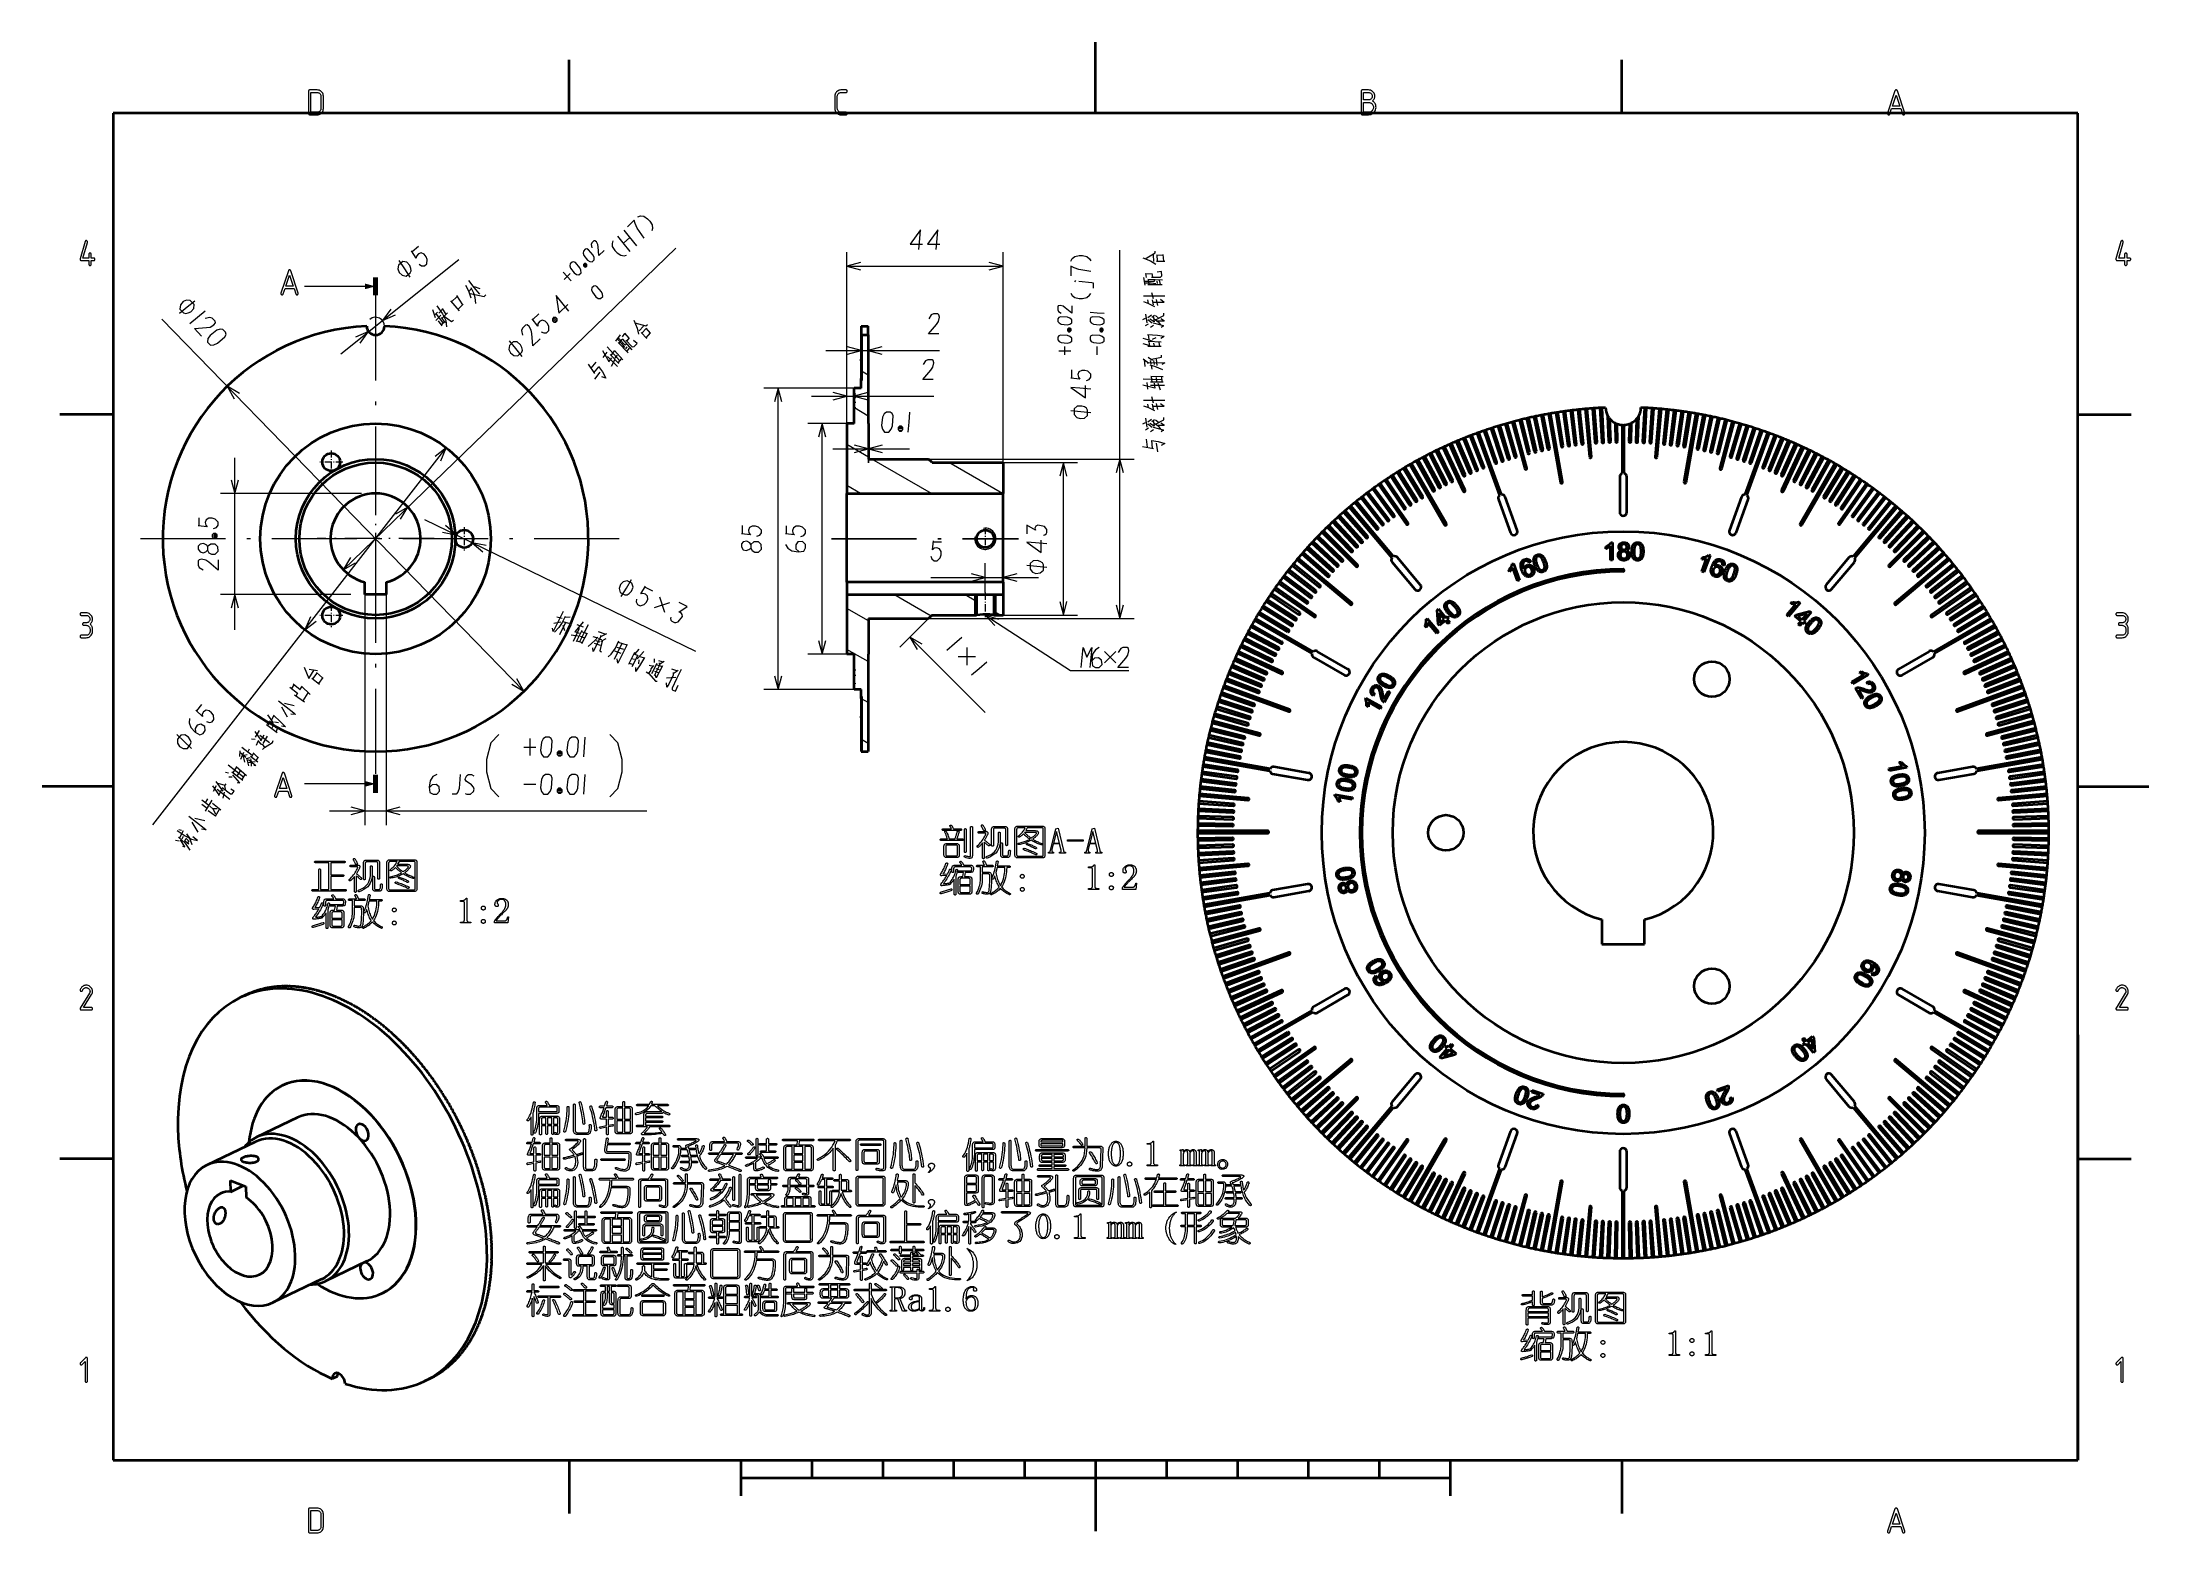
# Model space of a CAD drawing. Extents: x 0 to 297, y 0 to 210.
import ezdxf

# ---------------------------------------------------------------- set-up
doc = ezdxf.new("R2010")
doc.units = 0
doc.linetypes.add('DASHDOT', pattern=[18.5, 12, -3, 0.5, -3])

msp = doc.modelspace()

# ---------------------------------------------------------------- linework, layer by layer
at = {"color": 7, "lineweight": 35, "ltscale": 0.25}
for p, q in [((148.5, 200), (148.5, 210)), ((125.46, 150.7), (135.46, 150.7)), ((10, 105), (0, 105)), ((287, 105), (297, 105)), ((148.5, 10), (148.5, 0))]:
    msp.add_line(p, q, dxfattribs=at)
at = {"color": 7, "lineweight": 35, "ltscale": 0.1875}
for p, q in [((74.3, 200), (74.3, 207.5)), ((222.7, 200), (222.7, 207.5)), ((10, 157.5), (2.5, 157.5)), ((287, 157.5), (294.5, 157.5)), ((10, 52.5), (2.5, 52.5)), ((287, 52.5), (294.5, 52.5)), ((74.3, 10), (74.3, 2.5)), ((222.7, 10), (222.7, 2.5))]:
    msp.add_line(p, q, dxfattribs=at)
at = {"color": 7, "lineweight": 35}
for p, q in [((287, 200), (10, 200)), ((10, 200), (10, 10)), ((287, 10), (287, 200)), ((113.46, 146.35), (135.46, 146.35)), ((135.46, 133.83), (113.46, 133.83)), ((287, 70), (287, 10)), ((10, 10), (287, 10)), ((97, 10), (287, 10)), ((98.5, 7.5), (198.5, 7.5))]:
    msp.add_line(p, q, dxfattribs=at)
at = {"color": 255, "lineweight": 13}
for p, q in [((42.13, 166.04), (58.76, 179.35)), ((42.44, 135.58), (89.34, 180.96)), ((113.46, 156.2), (113.46, 180.39)), ((113.46, 178.39), (135.46, 178.39)), ((135.46, 150.7), (135.46, 180.39)), ((151.94, 128.7), (151.94, 180.68)), ((16.88, 170.94), (67.92, 118.44)), ((103.75, 118.7), (103.75, 161.2)), ((109.95, 123.7), (109.95, 156.2)), ((15.62, 99.59), (56.98, 152.78)), ((27.16, 127.1), (27.16, 151.35)), ((124.96, 151.2), (153.94, 151.2)), ((143.97, 129.2), (143.97, 150.7)), ((53.89, 142.68), (92.11, 124.1)), ((45.51, 132.1), (45.51, 99.58)), ((48.51, 132.1), (48.51, 99.58)), ((124.96, 128.7), (153.94, 128.7)), ((40.51, 101.58), (85.26, 101.58))]:
    msp.add_line(p, q, dxfattribs=at)
at = {"color": 255, "lineweight": 13, "ltscale": 0.25}
for p, q in [((47.01, 175.55), (37.01, 175.55)), ((47.01, 105.39), (37.01, 105.39))]:
    msp.add_line(p, q, dxfattribs=at)
at = {"color": 255, "lineweight": 100, "ltscale": 0.0625}
for p, q in [((47.01, 176.8), (47.01, 174.3)), ((47.01, 104.14), (47.01, 106.64))]:
    msp.add_line(p, q, dxfattribs=at)
at = {"color": 255, "linetype": 'DASHDOT', "lineweight": 13}
for p, q in [((47.01, 174.31), (47.01, 105.59)), ((47.01, 174.3), (47.01, 106.64)), ((81.37, 139.95), (12.65, 139.95)), ((111.26, 140), (137.66, 140)), ((111.26, 139.95), (137.66, 139.95))]:
    msp.add_line(p, q, dxfattribs=at)
at = {"color": 7, "lineweight": 35, "ltscale": 0.025}
for p, q in [((115.46, 169.92), (116.46, 169.92)), ((115.46, 161.2), (114.46, 161.2)), ((114.46, 156.2), (113.46, 156.2)), ((114.46, 123.7), (113.46, 123.7)), ((115.46, 118.7), (114.46, 118.7)), ((115.46, 117.7), (115.46, 118.7))]:
    msp.add_line(p, q, dxfattribs=at)
at = {"color": 7, "lineweight": 35, "ltscale": 0.014182}
msp.add_line((115.46, 169.92), (115.46, 169.36), dxfattribs=at)
at = {"color": 7, "lineweight": 35, "ltscale": 0.005704}
for p, q in [((115.46, 169.36), (115.46, 169.13)), ((115.51, 169.13), (115.51, 169.36))]:
    msp.add_line(p, q, dxfattribs=at)
at = {"color": 7, "lineweight": 35, "ltscale": 0.00125}
for p, q in [((115.46, 169.36), (115.51, 169.36)), ((115.46, 169.13), (115.51, 169.13)), ((115.46, 168.84), (115.51, 168.84)), ((115.46, 168.77), (115.51, 168.77)), ((115.46, 168.7), (115.51, 168.7)), ((115.46, 165.29), (115.51, 165.29)), ((114.46, 160.42), (114.51, 160.42)), ((114.46, 160.42), (114.51, 160.42)), ((114.51, 160.42), (114.46, 160.42)), ((114.46, 160.41), (114.51, 160.41)), ((114.46, 160.4), (114.51, 160.4)), ((114.46, 160.39), (114.51, 160.39)), ((115.46, 162.3), (115.51, 162.3)), ((114.46, 160.38), (114.51, 160.38)), ((114.46, 160.36), (114.51, 160.36)), ((114.46, 160.35), (114.51, 160.35)), ((114.46, 160.33), (114.51, 160.33)), ((114.46, 160.31), (114.51, 160.31)), ((114.51, 160.29), (114.46, 160.29)), ((114.51, 159.91), (114.46, 159.91)), ((114.46, 159.9), (114.51, 159.9)), ((114.46, 159.89), (114.51, 159.89)), ((114.46, 159.88), (114.51, 159.88)), ((114.46, 159.87), (114.51, 159.87)), ((114.46, 159.86), (114.51, 159.86)), ((114.46, 159.85), (114.51, 159.85)), ((114.46, 159.85), (114.51, 159.85)), ((114.46, 159.84), (114.51, 159.84)), ((114.46, 159.83), (114.51, 159.83)), ((114.46, 159.82), (114.51, 159.82)), ((114.46, 159.81), (114.51, 159.81)), ((114.46, 159.8), (114.51, 159.8)), ((114.46, 159.79), (114.51, 159.79)), ((114.46, 159.78), (114.51, 159.78)), ((114.51, 159.78), (114.46, 159.78)), ((114.51, 159.28), (114.46, 159.28)), ((114.46, 159.26), (114.51, 159.26)), ((114.46, 159.24), (114.51, 159.24)), ((114.46, 159.22), (114.51, 159.22)), ((114.46, 159.2), (114.51, 159.2)), ((114.46, 159.19), (114.51, 159.19)), ((114.46, 159.17), (114.51, 159.17)), ((114.46, 159.17), (114.51, 159.17)), ((114.46, 159.16), (114.51, 159.16)), ((114.46, 159.15), (114.51, 159.15)), ((114.51, 159.15), (114.46, 159.15)), ((114.46, 158.52), (114.51, 158.52)), ((114.46, 158.37), (114.51, 158.37)), ((116.46, 156.2), (116.51, 156.2)), ((222.3, 139.01), (222.32, 139.06)), ((116.46, 123.7), (116.51, 123.7)), ((114.46, 121.52), (114.51, 121.52)), ((114.46, 121.37), (114.51, 121.37)), ((114.46, 120.76), (114.51, 120.76)), ((114.46, 120.76), (114.51, 120.76)), ((114.51, 120.76), (114.46, 120.76)), ((114.46, 120.75), (114.51, 120.75)), ((114.46, 120.75), (114.51, 120.75)), ((114.46, 120.74), (114.51, 120.74)), ((114.46, 120.73), (114.51, 120.73)), ((114.46, 120.72), (114.51, 120.72)), ((114.46, 120.71), (114.51, 120.71)), ((114.46, 120.7), (114.51, 120.7)), ((114.46, 120.69), (114.51, 120.69)), ((114.46, 120.67), (114.51, 120.67)), ((114.46, 120.66), (114.51, 120.66)), ((114.46, 120.64), (114.51, 120.64)), ((114.51, 120.63), (114.46, 120.63)), ((114.51, 119.61), (114.46, 119.61)), ((114.46, 119.6), (114.51, 119.6)), ((114.46, 119.59), (114.51, 119.59)), ((114.46, 119.57), (114.51, 119.57)), ((114.46, 119.56), (114.51, 119.56)), ((114.46, 119.55), (114.51, 119.55)), ((114.46, 119.54), (114.51, 119.54)), ((114.46, 119.53), (114.51, 119.53)), ((114.46, 119.52), (114.51, 119.52)), ((114.46, 119.52), (114.51, 119.52)), ((114.46, 119.51), (114.51, 119.51)), ((114.46, 119.5), (114.51, 119.5)), ((114.46, 119.5), (114.51, 119.5)), ((114.46, 119.49), (114.51, 119.49)), ((114.46, 119.49), (114.51, 119.49)), ((114.46, 119.49), (114.51, 119.49)), ((114.46, 119.49), (114.51, 119.49)), ((114.46, 119.48), (114.51, 119.48)), ((114.51, 119.48), (114.46, 119.48)), ((115.46, 117.7), (115.51, 117.7)), ((115.46, 114.71), (115.51, 114.71)), ((115.46, 109.95), (115.51, 109.95)), ((187.74, 77.72), (187.74, 77.77))]:
    msp.add_line(p, q, dxfattribs=at)
at = {"color": 7, "lineweight": 35, "ltscale": 0.030599}
msp.add_line((116.46, 168.7), (116.46, 169.92), dxfattribs=at)
at = {"color": 255, "lineweight": 13, "ltscale": 0.401034}
msp.add_line((110.46, 166.51), (126.5, 166.51), dxfattribs=at)
at = {"color": 7, "lineweight": 35, "ltscale": 0.007165}
msp.add_line((115.46, 169.13), (115.46, 168.84), dxfattribs=at)
at = {"color": 7, "lineweight": 35, "ltscale": 0.001665}
for p, q in [((115.46, 168.84), (115.46, 168.77)), ((115.51, 168.77), (115.51, 168.84)), ((235.81, 136.28), (235.79, 136.22)), ((256.71, 118.81), (256.77, 118.79)), ((257.29, 119.75), (257.35, 119.77)), ((187.6, 117.87), (187.55, 117.91)), ((188.71, 117.83), (188.7, 117.9)), ((210.78, 61.02), (210.71, 61)), ((237.47, 61.83), (237.43, 61.77)), ((238.29, 61.1), (238.3, 61.03))]:
    msp.add_line(p, q, dxfattribs=at)
at = {"color": 7, "lineweight": 35, "ltscale": 0.001826}
msp.add_line((115.46, 168.77), (115.46, 168.7), dxfattribs=at)
at = {"color": 7, "lineweight": 35, "ltscale": 0.085344}
msp.add_line((115.46, 168.7), (115.46, 165.29), dxfattribs=at)
at = {"color": 255, "lineweight": 13, "ltscale": 0.08538}
msp.add_line((115.46, 167.92), (115.46, 164.51), dxfattribs=at)
at = {"color": 7, "lineweight": 35, "ltscale": 0.02375}
for p, q in [((115.51, 168.7), (116.46, 168.7)), ((115.51, 109.95), (116.46, 109.95))]:
    msp.add_line(p, q, dxfattribs=at)
at = {"color": 7, "lineweight": 35, "ltscale": 5.64575e-05}
msp.add_line((115.51, 168.7), (115.51, 168.7), dxfattribs=at)
at = {"color": 7, "lineweight": 35, "ltscale": 0.16}
msp.add_line((115.51, 168.7), (115.51, 162.3), dxfattribs=at)
at = {"color": 7, "lineweight": 35, "ltscale": 0.3125}
msp.add_line((116.46, 168.7), (116.46, 156.2), dxfattribs=at)
at = {"color": 255, "lineweight": 13, "ltscale": 0.054781}
msp.add_line((116.46, 166.7), (116.46, 164.51), dxfattribs=at)
at = {"color": 255, "linetype": 'DASHDOT', "lineweight": 13, "ltscale": 0.0015}
for p, q in [((115.45, 165.05), (115.51, 165.05)), ((115.45, 162.55), (115.51, 162.55)), ((115.45, 117.45), (115.51, 117.45)), ((115.45, 114.95), (115.51, 114.95))]:
    msp.add_line(p, q, dxfattribs=at)
at = {"color": 7, "lineweight": 35, "ltscale": 0.005962}
for p, q in [((115.46, 165.05), (115.46, 165.29)), ((115.46, 114.71), (115.46, 114.95))]:
    msp.add_line(p, q, dxfattribs=at)
at = {"color": 7, "lineweight": 35, "ltscale": 0.0625}
for p, q in [((115.46, 165.05), (115.46, 162.55)), ((115.46, 117.45), (115.46, 114.95)), ((108.5, 10), (108.5, 7.5)), ((118.5, 10), (118.5, 7.5)), ((128.5, 10), (128.5, 7.5)), ((138.5, 10), (138.5, 7.5)), ((158.5, 10), (158.5, 7.5)), ((168.5, 10), (168.5, 7.5)), ((178.5, 10), (178.5, 7.5)), ((188.5, 10), (188.5, 7.5))]:
    msp.add_line(p, q, dxfattribs=at)
at = {"color": 7, "lineweight": 13, "ltscale": 0.00125}
for p, q in [((115.46, 165.05), (115.51, 165.05)), ((115.46, 162.55), (115.51, 162.55)), ((115.46, 117.45), (115.51, 117.45)), ((115.46, 114.95), (115.51, 114.95))]:
    msp.add_line(p, q, dxfattribs=at)
at = {"color": 255, "lineweight": 13, "ltscale": 0.027424}
for p, q in [((116.46, 163.04), (115.51, 163.59)), ((116.46, 116.85), (115.51, 117.4)), ((116.46, 111.08), (115.51, 111.63))]:
    msp.add_line(p, q, dxfattribs=at)
at = {"color": 255, "lineweight": 13, "ltscale": 0.317578}
for p, q in [((114.46, 161.2), (101.75, 161.2)), ((114.46, 118.7), (101.75, 118.7))]:
    msp.add_line(p, q, dxfattribs=at)
at = {"color": 255, "lineweight": 13, "ltscale": 0.096639}
msp.add_line((113.46, 158.2), (113.46, 162.06), dxfattribs=at)
at = {"color": 7, "lineweight": 35, "ltscale": 0.019422}
msp.add_line((114.46, 160.42), (114.46, 161.2), dxfattribs=at)
at = {"color": 7, "lineweight": 35, "ltscale": 0.000162506}
for p, q in [((114.46, 160.41), (114.46, 160.42)), ((114.46, 159.84), (114.46, 159.85))]:
    msp.add_line(p, q, dxfattribs=at)
at = {"color": 7, "lineweight": 35, "ltscale": 0.000116348}
msp.add_line((114.46, 160.42), (114.46, 160.42), dxfattribs=at)
at = {"color": 7, "lineweight": 35, "ltscale": 4.61578e-05}
msp.add_line((114.46, 160.42), (114.46, 160.42), dxfattribs=at)
at = {"color": 7, "lineweight": 35, "ltscale": 0.000209045}
msp.add_line((114.46, 160.4), (114.46, 160.41), dxfattribs=at)
at = {"color": 7, "lineweight": 35, "ltscale": 0.000255585}
msp.add_line((114.46, 160.39), (114.46, 160.4), dxfattribs=at)
at = {"color": 7, "lineweight": 35, "ltscale": 0.000302124}
msp.add_line((114.46, 160.38), (114.46, 160.39), dxfattribs=at)
at = {"color": 7, "lineweight": 35, "ltscale": 0.003208}
msp.add_line((114.51, 160.42), (114.51, 160.29), dxfattribs=at)
at = {"color": 7, "lineweight": 35, "ltscale": 0.00625}
for p, q in [((115.46, 162.3), (115.46, 162.55)), ((115.46, 117.45), (115.46, 117.7))]:
    msp.add_line(p, q, dxfattribs=at)
at = {"color": 7, "lineweight": 35, "ltscale": 0.0275}
msp.add_line((115.46, 161.2), (115.46, 162.3), dxfattribs=at)
at = {"color": 255, "lineweight": 13, "ltscale": 0.431152}
msp.add_line((108.46, 160.06), (125.7, 160.06), dxfattribs=at)
at = {"color": 7, "lineweight": 35, "ltscale": 0.000348663}
msp.add_line((114.46, 160.36), (114.46, 160.38), dxfattribs=at)
at = {"color": 7, "lineweight": 35, "ltscale": 0.000394821}
msp.add_line((114.46, 160.35), (114.46, 160.36), dxfattribs=at)
at = {"color": 7, "lineweight": 35, "ltscale": 0.000441742}
msp.add_line((114.46, 160.33), (114.46, 160.35), dxfattribs=at)
at = {"color": 7, "lineweight": 35, "ltscale": 0.000475311}
msp.add_line((114.46, 160.31), (114.46, 160.33), dxfattribs=at)
at = {"color": 7, "lineweight": 35, "ltscale": 0.000497437}
msp.add_line((114.46, 160.29), (114.46, 160.31), dxfattribs=at)
at = {"color": 7, "lineweight": 35, "ltscale": 0.00051918}
msp.add_line((114.46, 160.27), (114.46, 160.29), dxfattribs=at)
at = {"color": 7, "lineweight": 35, "ltscale": 0.009606}
msp.add_line((114.46, 159.91), (114.46, 160.29), dxfattribs=at)
at = {"color": 7, "lineweight": 35, "ltscale": 0.000540543}
for p, q in [((114.46, 160.25), (114.46, 160.27)), ((114.46, 158.58), (114.46, 158.6))]:
    msp.add_line(p, q, dxfattribs=at)
at = {"color": 7, "lineweight": 35, "ltscale": 0.000562668}
msp.add_line((114.46, 160.23), (114.46, 160.25), dxfattribs=at)
at = {"color": 7, "lineweight": 35, "ltscale": 0.000584412}
msp.add_line((114.46, 160.2), (114.46, 160.23), dxfattribs=at)
at = {"color": 7, "lineweight": 35, "ltscale": 0.000605774}
msp.add_line((114.46, 160.18), (114.46, 160.2), dxfattribs=at)
at = {"color": 7, "lineweight": 35, "ltscale": 0.000627899}
msp.add_line((114.46, 160.15), (114.46, 160.18), dxfattribs=at)
at = {"color": 7, "lineweight": 35, "ltscale": 0.000649643}
msp.add_line((114.46, 160.13), (114.46, 160.15), dxfattribs=at)
at = {"color": 7, "lineweight": 35, "ltscale": 0.000671005}
msp.add_line((114.46, 160.1), (114.46, 160.13), dxfattribs=at)
at = {"color": 7, "lineweight": 35, "ltscale": 0.000445557}
for p, q in [((114.46, 160.08), (114.46, 160.1)), ((114.46, 120.64), (114.46, 120.66))]:
    msp.add_line(p, q, dxfattribs=at)
at = {"color": 7, "lineweight": 35, "ltscale": 0.000432968}
msp.add_line((114.46, 160.07), (114.46, 160.08), dxfattribs=at)
at = {"color": 7, "lineweight": 35, "ltscale": 0.000419617}
msp.add_line((114.46, 160.05), (114.46, 160.07), dxfattribs=at)
at = {"color": 7, "lineweight": 35, "ltscale": 0.00040741}
for p, q in [((114.46, 160.03), (114.46, 160.05)), ((114.46, 158.22), (114.46, 158.24))]:
    msp.add_line(p, q, dxfattribs=at)
at = {"color": 7, "lineweight": 35, "ltscale": 0.00039444}
msp.add_line((114.46, 160.02), (114.46, 160.03), dxfattribs=at)
at = {"color": 7, "lineweight": 35, "ltscale": 0.00038147}
msp.add_line((114.46, 160), (114.46, 160.02), dxfattribs=at)
at = {"color": 7, "lineweight": 35, "ltscale": 0.0003685}
msp.add_line((114.46, 159.99), (114.46, 160), dxfattribs=at)
at = {"color": 7, "lineweight": 35, "ltscale": 0.000356293}
msp.add_line((114.46, 159.97), (114.46, 159.99), dxfattribs=at)
at = {"color": 7, "lineweight": 35, "ltscale": 0.000342941}
msp.add_line((114.46, 159.96), (114.46, 159.97), dxfattribs=at)
at = {"color": 7, "lineweight": 35, "ltscale": 0.000330353}
msp.add_line((114.46, 159.95), (114.46, 159.96), dxfattribs=at)
at = {"color": 7, "lineweight": 35, "ltscale": 0.00031662}
msp.add_line((114.46, 159.93), (114.46, 159.95), dxfattribs=at)
at = {"color": 7, "lineweight": 35, "ltscale": 0.000301743}
msp.add_line((114.46, 159.92), (114.46, 159.93), dxfattribs=at)
at = {"color": 7, "lineweight": 35, "ltscale": 0.000286865}
for p, q in [((114.46, 159.91), (114.46, 159.92)), ((114.46, 158.49), (114.46, 158.5))]:
    msp.add_line(p, q, dxfattribs=at)
at = {"color": 7, "lineweight": 35, "ltscale": 0.000271606}
msp.add_line((114.46, 159.9), (114.46, 159.91), dxfattribs=at)
at = {"color": 7, "lineweight": 35, "ltscale": 0.000256729}
msp.add_line((114.46, 159.89), (114.46, 159.9), dxfattribs=at)
at = {"color": 7, "lineweight": 35, "ltscale": 0.000242233}
msp.add_line((114.46, 159.88), (114.46, 159.89), dxfattribs=at)
at = {"color": 7, "lineweight": 35, "ltscale": 0.000226974}
msp.add_line((114.46, 159.87), (114.46, 159.88), dxfattribs=at)
at = {"color": 7, "lineweight": 35, "ltscale": 0.000212097}
msp.add_line((114.46, 159.86), (114.46, 159.87), dxfattribs=at)
at = {"color": 7, "lineweight": 35, "ltscale": 0.00019722}
msp.add_line((114.46, 159.85), (114.46, 159.86), dxfattribs=at)
at = {"color": 7, "lineweight": 35, "ltscale": 0.000181961}
msp.add_line((114.46, 159.85), (114.46, 159.85), dxfattribs=at)
at = {"color": 7, "lineweight": 35, "ltscale": 0.000188446}
msp.add_line((114.46, 159.83), (114.46, 159.84), dxfattribs=at)
at = {"color": 7, "lineweight": 35, "ltscale": 0.000214767}
msp.add_line((114.46, 159.82), (114.46, 159.83), dxfattribs=at)
at = {"color": 7, "lineweight": 35, "ltscale": 0.000241089}
msp.add_line((114.46, 159.81), (114.46, 159.82), dxfattribs=at)
at = {"color": 7, "lineweight": 35, "ltscale": 0.000267029}
msp.add_line((114.46, 159.8), (114.46, 159.81), dxfattribs=at)
at = {"color": 7, "lineweight": 35, "ltscale": 0.000293732}
msp.add_line((114.46, 159.79), (114.46, 159.8), dxfattribs=at)
at = {"color": 7, "lineweight": 35, "ltscale": 0.000319672}
msp.add_line((114.46, 159.78), (114.46, 159.79), dxfattribs=at)
at = {"color": 7, "lineweight": 35, "ltscale": 0.000345612}
msp.add_line((114.46, 159.77), (114.46, 159.78), dxfattribs=at)
at = {"color": 7, "lineweight": 35, "ltscale": 0.012495}
msp.add_line((114.46, 159.28), (114.46, 159.78), dxfattribs=at)
at = {"color": 7, "lineweight": 35, "ltscale": 0.000372314}
msp.add_line((114.46, 159.75), (114.46, 159.77), dxfattribs=at)
at = {"color": 7, "lineweight": 35, "ltscale": 0.000398254}
msp.add_line((114.46, 159.73), (114.46, 159.75), dxfattribs=at)
at = {"color": 7, "lineweight": 35, "ltscale": 0.000421143}
msp.add_line((114.46, 159.72), (114.46, 159.73), dxfattribs=at)
at = {"color": 7, "lineweight": 35, "ltscale": 0.00044136}
msp.add_line((114.46, 159.7), (114.46, 159.72), dxfattribs=at)
at = {"color": 7, "lineweight": 35, "ltscale": 0.000460815}
msp.add_line((114.46, 159.68), (114.46, 159.7), dxfattribs=at)
at = {"color": 7, "lineweight": 35, "ltscale": 0.000480652}
msp.add_line((114.46, 159.66), (114.46, 159.68), dxfattribs=at)
at = {"color": 7, "lineweight": 35, "ltscale": 0.00050087}
msp.add_line((114.46, 159.64), (114.46, 159.66), dxfattribs=at)
at = {"color": 7, "lineweight": 35, "ltscale": 0.000520325}
msp.add_line((114.46, 159.62), (114.46, 159.64), dxfattribs=at)
at = {"color": 7, "lineweight": 35, "ltscale": 0.000540161}
msp.add_line((114.46, 159.6), (114.46, 159.62), dxfattribs=at)
at = {"color": 7, "lineweight": 35, "ltscale": 0.000560379}
msp.add_line((114.46, 159.58), (114.46, 159.6), dxfattribs=at)
at = {"color": 7, "lineweight": 35, "ltscale": 0.000579834}
msp.add_line((114.46, 159.55), (114.46, 159.58), dxfattribs=at)
at = {"color": 7, "lineweight": 35, "ltscale": 0.00059967}
msp.add_line((114.46, 159.53), (114.46, 159.55), dxfattribs=at)
at = {"color": 7, "lineweight": 35, "ltscale": 0.000804901}
msp.add_line((114.46, 159.5), (114.46, 159.53), dxfattribs=at)
at = {"color": 7, "lineweight": 35, "ltscale": 0.000778198}
msp.add_line((114.46, 159.47), (114.46, 159.5), dxfattribs=at)
at = {"color": 7, "lineweight": 35, "ltscale": 0.000750732}
msp.add_line((114.46, 159.44), (114.46, 159.47), dxfattribs=at)
at = {"color": 7, "lineweight": 35, "ltscale": 0.000723648}
msp.add_line((114.46, 159.41), (114.46, 159.44), dxfattribs=at)
at = {"color": 7, "lineweight": 35, "ltscale": 0.000696945}
for p, q in [((114.46, 159.38), (114.46, 159.41)), ((114.46, 120.45), (114.46, 120.48))]:
    msp.add_line(p, q, dxfattribs=at)
at = {"color": 7, "lineweight": 35, "ltscale": 0.000669479}
msp.add_line((114.46, 159.35), (114.46, 159.38), dxfattribs=at)
at = {"color": 7, "lineweight": 35, "ltscale": 0.000642776}
msp.add_line((114.46, 159.33), (114.46, 159.35), dxfattribs=at)
at = {"color": 7, "lineweight": 35, "ltscale": 0.000615311}
msp.add_line((114.46, 159.3), (114.46, 159.33), dxfattribs=at)
at = {"color": 7, "lineweight": 35, "ltscale": 0.000588608}
msp.add_line((114.46, 159.28), (114.46, 159.3), dxfattribs=at)
at = {"color": 7, "lineweight": 35, "ltscale": 0.000561142}
msp.add_line((114.46, 159.26), (114.46, 159.28), dxfattribs=at)
at = {"color": 7, "lineweight": 35, "ltscale": 0.000199509}
msp.add_line((114.46, 159.27), (114.46, 159.28), dxfattribs=at)
at = {"color": 7, "lineweight": 35, "ltscale": 0.000957108}
msp.add_line((114.46, 159.23), (114.46, 159.27), dxfattribs=at)
at = {"color": 7, "lineweight": 35, "ltscale": 0.000520706}
msp.add_line((114.46, 159.24), (114.46, 159.26), dxfattribs=at)
at = {"color": 7, "lineweight": 35, "ltscale": 0.000465393}
msp.add_line((114.46, 159.22), (114.46, 159.24), dxfattribs=at)
at = {"color": 7, "lineweight": 35, "ltscale": 0.001066}
for p, q in [((114.46, 159.19), (114.46, 159.23)), ((211.63, 137.42), (211.66, 137.39)), ((225.65, 138.89), (225.66, 138.85)), ((238.95, 135.61), (238.95, 135.57)), ((198.88, 131.04), (198.91, 131.02)), ((250.72, 127.77), (250.71, 127.73)), ((114.46, 121.54), (114.46, 121.58)), ((189.25, 120.9), (189.29, 120.89)), ((259.1, 116.8), (259.07, 116.77)), ((183.56, 108.02), (183.6, 108.02)), ((183.22, 106.1), (183.26, 106.11)), ((262.1, 92.38), (262.1, 92.42)), ((184.09, 90.81), (184.1, 90.77)), ((262.35, 89.63), (262.31, 89.62)), ((195.74, 68.66), (195.76, 68.7)), ((247.7, 66.46), (247.66, 66.48)), ((207.66, 61.02), (207.66, 61.06)), ((235.08, 59.83), (235.05, 59.86)), ((222.21, 58.13), (222.19, 58.17))]:
    msp.add_line(p, q, dxfattribs=at)
at = {"color": 7, "lineweight": 35, "ltscale": 0.000411224}
msp.add_line((114.46, 159.2), (114.46, 159.22), dxfattribs=at)
at = {"color": 7, "lineweight": 35, "ltscale": 0.000355911}
msp.add_line((114.46, 159.19), (114.46, 159.2), dxfattribs=at)
at = {"color": 7, "lineweight": 35, "ltscale": 0.000301361}
msp.add_line((114.46, 159.17), (114.46, 159.19), dxfattribs=at)
at = {"color": 7, "lineweight": 35, "ltscale": 0.001176}
for p, q in [((114.46, 159.14), (114.46, 159.19)), ((210.05, 135.4), (210.04, 135.45)), ((236.45, 135.09), (236.47, 135.13))]:
    msp.add_line(p, q, dxfattribs=at)
at = {"color": 7, "lineweight": 35, "ltscale": 0.000191879}
msp.add_line((114.46, 159.16), (114.46, 159.17), dxfattribs=at)
at = {"color": 7, "lineweight": 35, "ltscale": 0.000246429}
msp.add_line((114.46, 159.17), (114.46, 159.17), dxfattribs=at)
at = {"color": 7, "lineweight": 35, "ltscale": 0.000136948}
msp.add_line((114.46, 159.15), (114.46, 159.16), dxfattribs=at)
at = {"color": 7, "lineweight": 35, "ltscale": 6.21796e-05}
msp.add_line((114.46, 159.15), (114.46, 159.15), dxfattribs=at)
at = {"color": 7, "lineweight": 35, "ltscale": 0.015636}
msp.add_line((114.46, 158.52), (114.46, 159.15), dxfattribs=at)
at = {"color": 7, "lineweight": 35, "ltscale": 0.001286}
for p, q in [((114.46, 159.09), (114.46, 159.14)), ((223.69, 138.95), (223.7, 138.9)), ((211.1, 61.15), (211.05, 61.13)), ((237.63, 62.14), (237.6, 62.09))]:
    msp.add_line(p, q, dxfattribs=at)
at = {"color": 7, "lineweight": 35, "ltscale": 0.001395}
for p, q in [((114.46, 159.03), (114.46, 159.09)), ((234.12, 137.33), (234.17, 137.34))]:
    msp.add_line(p, q, dxfattribs=at)
at = {"color": 7, "lineweight": 35, "ltscale": 0.0014}
for p, q in [((114.46, 158.98), (114.46, 159.03)), ((257.76, 119.79), (257.81, 119.78)), ((187.33, 118.25), (187.32, 118.3)), ((263.37, 92.45), (263.38, 92.39)), ((210.6, 59.59), (210.55, 59.56)), ((238.25, 60.62), (238.23, 60.57))]:
    msp.add_line(p, q, dxfattribs=at)
at = {"color": 7, "lineweight": 35, "ltscale": 0.001316}
for p, q in [((114.46, 158.93), (114.46, 158.98)), ((257.59, 116.35), (257.64, 116.35))]:
    msp.add_line(p, q, dxfattribs=at)
at = {"color": 7, "lineweight": 35, "ltscale": 0.001233}
for p, q in [((114.46, 158.88), (114.46, 158.93)), ((225.7, 138.72), (225.71, 138.67)), ((238.94, 135.44), (238.93, 135.39)), ((199.02, 130.94), (199.06, 130.91)), ((257.35, 118.3), (257.3, 118.31)), ((258.97, 116.68), (258.94, 116.64)), ((183.73, 108.03), (183.78, 108.04)), ((262.17, 89.61), (262.12, 89.61)), ((187.16, 80.07), (187.19, 80.1)), ((256.86, 76.86), (256.81, 76.87)), ((195.81, 68.82), (195.84, 68.86)), ((247.55, 66.56), (247.51, 66.59)), ((207.67, 61.19), (207.68, 61.24)), ((234.97, 59.97), (234.95, 60.01))]:
    msp.add_line(p, q, dxfattribs=at)
at = {"color": 7, "lineweight": 35, "ltscale": 0.001149}
msp.add_line((114.46, 158.83), (114.46, 158.88), dxfattribs=at)
at = {"color": 7, "lineweight": 35, "ltscale": 0.001065}
for p, q in [((114.46, 158.79), (114.46, 158.83)), ((222.98, 138.16), (222.94, 138.16))]:
    msp.add_line(p, q, dxfattribs=at)
at = {"color": 7, "lineweight": 35, "ltscale": 0.00098114}
msp.add_line((114.46, 158.75), (114.46, 158.79), dxfattribs=at)
at = {"color": 7, "lineweight": 35, "ltscale": 0.000897598}
msp.add_line((114.46, 158.71), (114.46, 158.75), dxfattribs=at)
at = {"color": 7, "lineweight": 35, "ltscale": 0.000813293}
msp.add_line((114.46, 158.68), (114.46, 158.71), dxfattribs=at)
at = {"color": 7, "lineweight": 35, "ltscale": 0.000729752}
msp.add_line((114.46, 158.65), (114.46, 158.68), dxfattribs=at)
at = {"color": 7, "lineweight": 35, "ltscale": 0.000645828}
msp.add_line((114.46, 158.63), (114.46, 158.65), dxfattribs=at)
at = {"color": 7, "lineweight": 35, "ltscale": 0.000582886}
msp.add_line((114.46, 158.6), (114.46, 158.63), dxfattribs=at)
at = {"color": 7, "lineweight": 35, "ltscale": 0.000498199}
msp.add_line((114.46, 158.56), (114.46, 158.58), dxfattribs=at)
at = {"color": 7, "lineweight": 35, "ltscale": 0.000455856}
msp.add_line((114.46, 158.54), (114.46, 158.56), dxfattribs=at)
at = {"color": 7, "lineweight": 35, "ltscale": 0.000413132}
msp.add_line((114.46, 158.53), (114.46, 158.54), dxfattribs=at)
at = {"color": 7, "lineweight": 35, "ltscale": 0.000371552}
msp.add_line((114.46, 158.51), (114.46, 158.53), dxfattribs=at)
at = {"color": 7, "lineweight": 35, "ltscale": 0.058125}
for p, q in [((114.46, 156.2), (114.46, 158.52)), ((114.46, 121.37), (114.46, 123.7))]:
    msp.add_line(p, q, dxfattribs=at)
at = {"color": 7, "lineweight": 35, "ltscale": 0.000328827}
msp.add_line((114.46, 158.5), (114.46, 158.51), dxfattribs=at)
at = {"color": 7, "lineweight": 35, "ltscale": 0.000244141}
msp.add_line((114.46, 158.48), (114.46, 158.49), dxfattribs=at)
at = {"color": 7, "lineweight": 35, "ltscale": 0.000201797}
msp.add_line((114.46, 158.47), (114.46, 158.48), dxfattribs=at)
at = {"color": 7, "lineweight": 35, "ltscale": 0.000154114}
msp.add_line((114.46, 158.46), (114.46, 158.47), dxfattribs=at)
at = {"color": 7, "lineweight": 35, "ltscale": 0.000216675}
msp.add_line((114.46, 158.45), (114.46, 158.46), dxfattribs=at)
at = {"color": 7, "lineweight": 35, "ltscale": 4.69208e-05}
msp.add_line((114.46, 158.46), (114.46, 158.46), dxfattribs=at)
at = {"color": 7, "lineweight": 35, "ltscale": 0.000100327}
msp.add_line((114.46, 158.46), (114.46, 158.46), dxfattribs=at)
at = {"color": 7, "lineweight": 35, "ltscale": 0.000596619}
msp.add_line((114.46, 158.42), (114.46, 158.45), dxfattribs=at)
at = {"color": 7, "lineweight": 35, "ltscale": 0.000582123}
msp.add_line((114.46, 158.4), (114.46, 158.42), dxfattribs=at)
at = {"color": 7, "lineweight": 35, "ltscale": 0.000568008}
msp.add_line((114.46, 158.38), (114.46, 158.4), dxfattribs=at)
at = {"color": 7, "lineweight": 35, "ltscale": 0.000553513}
msp.add_line((114.46, 158.36), (114.46, 158.38), dxfattribs=at)
at = {"color": 7, "lineweight": 35, "ltscale": 0.054375}
for p, q in [((114.46, 156.2), (114.46, 158.37)), ((114.46, 121.52), (114.46, 123.7))]:
    msp.add_line(p, q, dxfattribs=at)
at = {"color": 7, "lineweight": 35, "ltscale": 0.000538254}
msp.add_line((114.46, 158.33), (114.46, 158.36), dxfattribs=at)
at = {"color": 7, "lineweight": 35, "ltscale": 0.000524902}
msp.add_line((114.46, 158.31), (114.46, 158.33), dxfattribs=at)
at = {"color": 7, "lineweight": 35, "ltscale": 0.000509644}
msp.add_line((114.46, 158.29), (114.46, 158.31), dxfattribs=at)
at = {"color": 7, "lineweight": 35, "ltscale": 0.000495529}
msp.add_line((114.46, 158.27), (114.46, 158.29), dxfattribs=at)
at = {"color": 7, "lineweight": 35, "ltscale": 0.00047226}
msp.add_line((114.46, 158.25), (114.46, 158.27), dxfattribs=at)
at = {"color": 7, "lineweight": 35, "ltscale": 0.000439835}
for p, q in [((114.46, 158.24), (114.46, 158.25)), ((114.46, 119.69), (114.46, 119.71))]:
    msp.add_line(p, q, dxfattribs=at)
at = {"color": 7, "lineweight": 35, "ltscale": 0.000375366}
msp.add_line((114.46, 158.2), (114.46, 158.22), dxfattribs=at)
at = {"color": 7, "lineweight": 35, "ltscale": 0.000343323}
msp.add_line((114.46, 158.19), (114.46, 158.2), dxfattribs=at)
at = {"color": 7, "lineweight": 35, "ltscale": 0.000310898}
msp.add_line((114.46, 158.18), (114.46, 158.19), dxfattribs=at)
at = {"color": 7, "lineweight": 35, "ltscale": 0.000278854}
msp.add_line((114.46, 158.17), (114.46, 158.18), dxfattribs=at)
at = {"color": 7, "lineweight": 35, "ltscale": 0.000246811}
msp.add_line((114.46, 158.16), (114.46, 158.17), dxfattribs=at)
at = {"color": 7, "lineweight": 35, "ltscale": 0.000214386}
msp.add_line((114.46, 158.15), (114.46, 158.16), dxfattribs=at)
at = {"color": 7, "lineweight": 35, "ltscale": 0.000182724}
msp.add_line((114.46, 158.14), (114.46, 158.15), dxfattribs=at)
at = {"color": 7, "lineweight": 35, "ltscale": 8.54492e-05}
msp.add_line((114.46, 158.13), (114.46, 158.14), dxfattribs=at)
at = {"color": 7, "lineweight": 35, "ltscale": 0.000104141}
msp.add_line((114.46, 158.14), (114.46, 158.14), dxfattribs=at)
at = {"color": 7, "lineweight": 35, "ltscale": 2.89917e-05}
msp.add_line((114.46, 158.13), (114.46, 158.13), dxfattribs=at)
at = {"color": 7, "lineweight": 35, "ltscale": 4.76837e-05}
msp.add_line((114.46, 158.13), (114.46, 158.13), dxfattribs=at)
at = {"color": 7, "lineweight": 35, "ltscale": 6.67572e-05}
msp.add_line((114.46, 158.13), (114.46, 158.13), dxfattribs=at)
at = {"color": 7, "lineweight": 35, "ltscale": 0.003304}
msp.add_line((114.51, 159.91), (114.51, 159.78), dxfattribs=at)
at = {"color": 7, "lineweight": 35, "ltscale": 0.003204}
msp.add_line((114.51, 159.28), (114.51, 159.15), dxfattribs=at)
at = {"color": 7, "lineweight": 35, "ltscale": 0.00375}
for p, q in [((114.51, 158.52), (114.51, 158.37)), ((114.51, 121.52), (114.51, 121.37))]:
    msp.add_line(p, q, dxfattribs=at)
at = {"color": 255, "lineweight": 13, "ltscale": 0.056291}
msp.add_line((116.46, 157.27), (114.51, 158.4), dxfattribs=at)
at = {"color": 7, "lineweight": 35, "ltscale": 0.12004}
for p, q in [((212.53, 152.72), (211.62, 157.43)), ((234.18, 157.43), (233.27, 152.72))]:
    msp.add_line(p, q, dxfattribs=at)
at = {"color": 7, "lineweight": 35, "ltscale": 0.245034}
for p, q in [((212.35, 157.57), (214.05, 147.91)), ((231.75, 147.91), (233.45, 157.57))]:
    msp.add_line(p, q, dxfattribs=at)
at = {"color": 7, "lineweight": 35, "ltscale": 0.245032}
for p, q in [((214.35, 147.97), (212.65, 157.62)), ((233.15, 157.62), (231.45, 147.97))]:
    msp.add_line(p, q, dxfattribs=at)
at = {"color": 7, "lineweight": 35, "ltscale": 0.120027}
for p, q in [((213.38, 157.74), (214.13, 153)), ((231.67, 153), (232.42, 157.74))]:
    msp.add_line(p, q, dxfattribs=at)
at = {"color": 7, "lineweight": 35, "ltscale": 0.120025}
for p, q in [((214.43, 153.05), (213.68, 157.79)), ((232.12, 157.79), (231.37, 153.05))]:
    msp.add_line(p, q, dxfattribs=at)
at = {"color": 7, "lineweight": 35, "ltscale": 0.12002}
for p, q in [((214.42, 157.9), (215.08, 153.14)), ((230.72, 153.14), (231.39, 157.9))]:
    msp.add_line(p, q, dxfattribs=at)
at = {"color": 7, "lineweight": 35, "ltscale": 0.120019}
for p, q in [((215.38, 153.19), (214.71, 157.94)), ((231.09, 157.94), (230.42, 153.19))]:
    msp.add_line(p, q, dxfattribs=at)
at = {"color": 7, "lineweight": 35, "ltscale": 0.120015}
for p, q in [((215.45, 158.04), (216.04, 153.27)), ((229.76, 153.27), (230.35, 158.04))]:
    msp.add_line(p, q, dxfattribs=at)
at = {"color": 7, "lineweight": 35, "ltscale": 0.120013}
for p, q in [((216.33, 153.31), (215.75, 158.07)), ((230.05, 158.07), (229.47, 153.31))]:
    msp.add_line(p, q, dxfattribs=at)
at = {"color": 7, "lineweight": 35, "ltscale": 0.12001}
for p, q in [((216.49, 158.16), (216.99, 153.38)), ((228.81, 153.38), (229.31, 158.16))]:
    msp.add_line(p, q, dxfattribs=at)
at = {"color": 7, "lineweight": 35, "ltscale": 0.120008}
for p, q in [((217.29, 153.41), (216.79, 158.19)), ((229.01, 158.19), (228.51, 153.41))]:
    msp.add_line(p, q, dxfattribs=at)
at = {"color": 7, "lineweight": 35, "ltscale": 0.170005}
for p, q in [((217.53, 158.26), (218.12, 151.49)), ((227.68, 151.49), (228.27, 158.26))]:
    msp.add_line(p, q, dxfattribs=at)
at = {"color": 7, "lineweight": 35, "ltscale": 0.170004}
for p, q in [((218.42, 151.51), (217.83, 158.29)), ((227.97, 158.29), (227.38, 151.51))]:
    msp.add_line(p, q, dxfattribs=at)
at = {"color": 7, "lineweight": 35, "ltscale": 0.120002}
for p, q in [((218.57, 158.34), (218.91, 153.56)), ((226.89, 153.56), (227.23, 158.34))]:
    msp.add_line(p, q, dxfattribs=at)
at = {"color": 7, "lineweight": 35, "ltscale": 0.120001}
for p, q in [((219.21, 153.58), (218.87, 158.37)), ((226.93, 158.37), (226.59, 153.58))]:
    msp.add_line(p, q, dxfattribs=at)
at = {"color": 7, "lineweight": 35, "ltscale": 0.119999}
for p, q in [((219.62, 158.41), (219.87, 153.62)), ((225.93, 153.62), (226.19, 158.41))]:
    msp.add_line(p, q, dxfattribs=at)
at = {"color": 7, "lineweight": 35, "ltscale": 0.119998}
for p, q in [((220.17, 153.63), (219.92, 158.43)), ((225.89, 158.43), (225.63, 153.63))]:
    msp.add_line(p, q, dxfattribs=at)
at = {"color": 255, "lineweight": 13, "ltscale": 0.137569}
for p, q in [((113.46, 156.2), (107.95, 156.2)), ((113.46, 123.7), (107.95, 123.7))]:
    msp.add_line(p, q, dxfattribs=at)
at = {"color": 7, "lineweight": 35, "ltscale": 0.24625}
msp.add_line((113.46, 156.2), (113.46, 146.35), dxfattribs=at)
at = {"color": 255, "lineweight": 13, "ltscale": 0.138411}
for p, q in [((116.46, 156.2), (116.46, 150.66)), ((116.51, 156.2), (116.51, 150.66))]:
    msp.add_line(p, q, dxfattribs=at)
at = {"color": 7, "lineweight": 35, "ltscale": 0.125}
for p, q in [((116.51, 156.2), (116.51, 151.2)), ((222.4, 148.7), (222.4, 143.7)), ((223.4, 143.7), (223.4, 148.7)), ((207.95, 141.15), (206.24, 145.85)), ((239.57, 145.85), (237.86, 141.15)), ((205.3, 145.51), (207.01, 140.81)), ((238.8, 140.81), (240.51, 145.51)), ((190.31, 136.66), (193.53, 132.83)), ((194.29, 133.47), (191.08, 137.3)), ((254.72, 137.3), (251.51, 133.47)), ((252.27, 132.83), (255.49, 136.66)), ((116.51, 128.7), (116.51, 123.7)), ((179.26, 123.22), (183.59, 120.72)), ((184.09, 121.58), (179.76, 124.08)), ((266.04, 124.08), (261.71, 121.58)), ((262.21, 120.72), (266.54, 123.22)), ((178.57, 106.92), (173.65, 107.79)), ((272.15, 107.79), (267.23, 106.92)), ((173.47, 106.81), (178.4, 105.94)), ((267.4, 105.94), (272.33, 106.81)), ((178.4, 91.26), (173.47, 90.39)), ((173.65, 89.41), (178.57, 90.28)), ((267.23, 90.28), (272.15, 89.41)), ((272.33, 90.39), (267.4, 91.26)), ((183.59, 76.48), (179.26, 73.98)), ((179.76, 73.12), (184.09, 75.62)), ((261.71, 75.62), (266.04, 73.12)), ((266.54, 73.98), (262.21, 76.48)), ((193.53, 64.37), (190.31, 60.54)), ((191.08, 59.9), (194.29, 63.73)), ((251.51, 63.73), (254.72, 59.9)), ((255.49, 60.54), (252.27, 64.37)), ((207.01, 56.39), (205.3, 51.69)), ((206.24, 51.35), (207.95, 56.05)), ((222.4, 53.5), (222.4, 48.5)), ((223.4, 48.5), (223.4, 53.5)), ((237.86, 56.05), (239.57, 51.35)), ((240.51, 51.69), (238.8, 56.39)), ((98.5, 10), (98.5, 5)), ((198.5, 10), (198.5, 5))]:
    msp.add_line(p, q, dxfattribs=at)
at = {"color": 7, "lineweight": 35, "ltscale": 0.120163}
for p, q in [((201.29, 154.47), (203.01, 149.99)), ((242.79, 149.99), (244.51, 154.47))]:
    msp.add_line(p, q, dxfattribs=at)
at = {"color": 7, "lineweight": 35, "ltscale": 0.120159}
for p, q in [((203.29, 150.09), (201.57, 154.58)), ((244.23, 154.58), (242.51, 150.09))]:
    msp.add_line(p, q, dxfattribs=at)
at = {"color": 7, "lineweight": 35, "ltscale": 0.233224}
for p, q in [((202.27, 154.84), (205.46, 146.08)), ((240.34, 146.08), (243.53, 154.84))]:
    msp.add_line(p, q, dxfattribs=at)
at = {"color": 7, "lineweight": 35, "ltscale": 0.23322}
for p, q in [((205.74, 146.18), (202.55, 154.94)), ((243.25, 154.94), (240.06, 146.18))]:
    msp.add_line(p, q, dxfattribs=at)
at = {"color": 7, "lineweight": 35, "ltscale": 0.120134}
for p, q in [((203.26, 155.19), (204.82, 150.65)), ((240.98, 150.65), (242.55, 155.19))]:
    msp.add_line(p, q, dxfattribs=at)
at = {"color": 7, "lineweight": 35, "ltscale": 0.120129}
for p, q in [((205.1, 150.75), (203.54, 155.29)), ((242.26, 155.29), (240.7, 150.75))]:
    msp.add_line(p, q, dxfattribs=at)
at = {"color": 7, "lineweight": 35, "ltscale": 0.120119}
for p, q in [((204.25, 155.53), (205.73, 150.96)), ((240.07, 150.96), (241.55, 155.53))]:
    msp.add_line(p, q, dxfattribs=at)
at = {"color": 7, "lineweight": 35, "ltscale": 0.120116}
for p, q in [((206.02, 151.05), (204.53, 155.62)), ((241.27, 155.62), (239.78, 151.05))]:
    msp.add_line(p, q, dxfattribs=at)
at = {"color": 7, "lineweight": 35, "ltscale": 0.120106}
for p, q in [((205.24, 155.84), (206.65, 151.25)), ((239.15, 151.25), (240.56, 155.84))]:
    msp.add_line(p, q, dxfattribs=at)
at = {"color": 7, "lineweight": 35, "ltscale": 0.120103}
for p, q in [((206.93, 151.34), (205.53, 155.93)), ((240.27, 155.93), (238.87, 151.34))]:
    msp.add_line(p, q, dxfattribs=at)
at = {"color": 7, "lineweight": 35, "ltscale": 0.120094}
for p, q in [((206.24, 156.14), (207.57, 151.52)), ((238.23, 151.52), (239.56, 156.14))]:
    msp.add_line(p, q, dxfattribs=at)
at = {"color": 7, "lineweight": 35, "ltscale": 0.12009}
for p, q in [((207.86, 151.61), (206.53, 156.22)), ((239.27, 156.22), (237.94, 151.61))]:
    msp.add_line(p, q, dxfattribs=at)
at = {"color": 7, "lineweight": 35, "ltscale": 0.170082}
for p, q in [((207.25, 156.42), (209.01, 149.85)), ((236.79, 149.85), (238.55, 156.42))]:
    msp.add_line(p, q, dxfattribs=at)
at = {"color": 7, "lineweight": 35, "ltscale": 0.170079}
for p, q in [((209.3, 149.93), (207.54, 156.5)), ((238.26, 156.5), (236.5, 149.93))]:
    msp.add_line(p, q, dxfattribs=at)
at = {"color": 7, "lineweight": 35, "ltscale": 0.120071}
for p, q in [((208.26, 156.69), (209.43, 152.03)), ((236.38, 152.03), (237.54, 156.69))]:
    msp.add_line(p, q, dxfattribs=at)
at = {"color": 7, "lineweight": 35, "ltscale": 0.120068}
for p, q in [((209.72, 152.1), (208.55, 156.76)), ((237.25, 156.76), (236.09, 152.1))]:
    msp.add_line(p, q, dxfattribs=at)
at = {"color": 7, "lineweight": 35, "ltscale": 0.120061}
for p, q in [((209.28, 156.93), (210.36, 152.25)), ((235.44, 152.25), (236.52, 156.93))]:
    msp.add_line(p, q, dxfattribs=at)
at = {"color": 7, "lineweight": 35, "ltscale": 0.120058}
for p, q in [((210.65, 152.32), (209.57, 157)), ((236.23, 157), (235.15, 152.32))]:
    msp.add_line(p, q, dxfattribs=at)
at = {"color": 7, "lineweight": 35, "ltscale": 0.120051}
for p, q in [((210.3, 157.16), (211.3, 152.47)), ((234.5, 152.47), (235.5, 157.16))]:
    msp.add_line(p, q, dxfattribs=at)
at = {"color": 7, "lineweight": 35, "ltscale": 0.120049}
for p, q in [((211.59, 152.53), (210.59, 157.22)), ((235.21, 157.22), (234.21, 152.53))]:
    msp.add_line(p, q, dxfattribs=at)
at = {"color": 7, "lineweight": 35, "ltscale": 0.120043}
for p, q in [((211.32, 157.37), (212.24, 152.66)), ((233.56, 152.66), (234.48, 157.37))]:
    msp.add_line(p, q, dxfattribs=at)
at = {"color": 7, "lineweight": 35, "ltscale": 0.091359}
for p, q in [((220.7, 157.31), (220.83, 153.66)), ((224.97, 153.66), (225.1, 157.31))]:
    msp.add_line(p, q, dxfattribs=at)
at = {"color": 7, "lineweight": 35, "ltscale": 0.079682}
for p, q in [((221.13, 153.67), (221.02, 156.86)), ((224.78, 156.86), (224.67, 153.67))]:
    msp.add_line(p, q, dxfattribs=at)
at = {"color": 7, "lineweight": 35, "ltscale": 0.06488}
for p, q in [((221.74, 156.28), (221.79, 153.69)), ((224.01, 153.69), (224.06, 156.28))]:
    msp.add_line(p, q, dxfattribs=at)
at = {"color": 7, "lineweight": 35, "ltscale": 0.061418}
for p, q in [((222.09, 153.69), (222.05, 156.15)), ((223.76, 156.15), (223.71, 153.69))]:
    msp.add_line(p, q, dxfattribs=at)
at = {"color": 7, "lineweight": 35, "ltscale": 0.170688}
for p, q in [((222.75, 156), (222.75, 149.18)), ((223.05, 149.18), (223.05, 156))]:
    msp.add_line(p, q, dxfattribs=at)
at = {"color": 255, "linetype": 'DASHDOT', "lineweight": 13, "ltscale": 0.08125}
for p, q in [((40.76, 152.4), (40.76, 149.15)), ((42.38, 150.77), (39.13, 150.77)), ((61.13, 139.95), (57.88, 139.95)), ((59.51, 141.57), (59.51, 138.32)), ((40.76, 130.75), (40.76, 127.5)), ((42.38, 129.12), (39.13, 129.12))]:
    msp.add_line(p, q, dxfattribs=at)
at = {"color": 255, "lineweight": 13, "ltscale": 0.270418}
msp.add_line((111.46, 152.66), (122.27, 152.66), dxfattribs=at)
at = {"color": 255, "lineweight": 13, "ltscale": 0.088046}
for p, q in [((116.51, 151.47), (113.46, 153.23)), ((116.51, 128.37), (113.46, 130.13))]:
    msp.add_line(p, q, dxfattribs=at)
at = {"color": 7, "lineweight": 35, "ltscale": 0.120285}
for p, q in [((197.17, 147.32), (194.91, 151.57)), ((250.89, 151.57), (248.64, 147.32))]:
    msp.add_line(p, q, dxfattribs=at)
at = {"color": 7, "lineweight": 35, "ltscale": 0.12027}
for p, q in [((195.57, 151.91), (197.75, 147.63)), ((248.05, 147.63), (250.23, 151.91))]:
    msp.add_line(p, q, dxfattribs=at)
at = {"color": 7, "lineweight": 35, "ltscale": 0.120264}
for p, q in [((198.02, 147.76), (195.84, 152.05)), ((249.97, 152.05), (247.78, 147.76))]:
    msp.add_line(p, q, dxfattribs=at)
at = {"color": 7, "lineweight": 35, "ltscale": 0.12025}
for p, q in [((196.5, 152.38), (198.61, 148.06)), ((247.19, 148.06), (249.3, 152.38))]:
    msp.add_line(p, q, dxfattribs=at)
at = {"color": 7, "lineweight": 35, "ltscale": 0.120245}
for p, q in [((198.88, 148.19), (196.77, 152.51)), ((249.03, 152.51), (246.92, 148.19))]:
    msp.add_line(p, q, dxfattribs=at)
at = {"color": 7, "lineweight": 35, "ltscale": 0.170232}
for p, q in [((197.45, 152.83), (200.32, 146.66)), ((245.48, 146.66), (248.36, 152.83))]:
    msp.add_line(p, q, dxfattribs=at)
at = {"color": 7, "lineweight": 35, "ltscale": 0.170227}
for p, q in [((200.6, 146.79), (197.72, 152.96)), ((248.08, 152.96), (245.21, 146.79))]:
    msp.add_line(p, q, dxfattribs=at)
at = {"color": 7, "lineweight": 35, "ltscale": 0.120214}
for p, q in [((198.4, 153.27), (200.35, 148.88)), ((245.45, 148.88), (247.4, 153.27))]:
    msp.add_line(p, q, dxfattribs=at)
at = {"color": 7, "lineweight": 35, "ltscale": 0.120209}
for p, q in [((200.63, 149), (198.67, 153.39)), ((247.13, 153.39), (245.17, 149))]:
    msp.add_line(p, q, dxfattribs=at)
at = {"color": 7, "lineweight": 35, "ltscale": 0.120196}
for p, q in [((199.35, 153.69), (201.23, 149.26)), ((244.57, 149.26), (246.45, 153.69))]:
    msp.add_line(p, q, dxfattribs=at)
at = {"color": 7, "lineweight": 35, "ltscale": 0.120192}
for p, q in [((201.51, 149.38), (199.63, 153.8)), ((246.17, 153.8), (244.29, 149.38))]:
    msp.add_line(p, q, dxfattribs=at)
at = {"color": 7, "lineweight": 35, "ltscale": 0.120179}
for p, q in [((200.32, 154.09), (202.12, 149.63)), ((243.68, 149.63), (245.48, 154.09))]:
    msp.add_line(p, q, dxfattribs=at)
at = {"color": 7, "lineweight": 35, "ltscale": 0.120175}
for p, q in [((202.4, 149.74), (200.6, 154.2)), ((245.2, 154.2), (243.4, 149.74))]:
    msp.add_line(p, q, dxfattribs=at)
at = {"color": 7, "lineweight": 35, "ltscale": 0.21125}
for p, q in [((116.51, 151.2), (124.96, 151.2)), ((116.51, 128.7), (124.96, 128.7))]:
    msp.add_line(p, q, dxfattribs=at)
at = {"color": 255, "lineweight": 13, "ltscale": 0.2425}
msp.add_line((125.37, 146.35), (116.97, 151.2), dxfattribs=at)
at = {"color": 7, "lineweight": 35, "ltscale": 0.017678}
for p, q in [((125.46, 150.7), (124.96, 151.2)), ((125.46, 129.2), (124.96, 128.7))]:
    msp.add_line(p, q, dxfattribs=at)
at = {"color": 255, "lineweight": 13, "ltscale": 0.2175}
msp.add_line((135.37, 146.35), (127.84, 150.7), dxfattribs=at)
at = {"color": 255, "lineweight": 13, "ltscale": 0.262721}
for p, q in [((135.46, 150.7), (145.97, 150.7)), ((135.46, 129.2), (145.97, 129.2))]:
    msp.add_line(p, q, dxfattribs=at)
at = {"color": 7, "lineweight": 35, "ltscale": 0.10875}
msp.add_line((135.46, 150.7), (135.46, 146.35), dxfattribs=at)
at = {"color": 7, "lineweight": 35, "ltscale": 0.120402}
for p, q in [((190.14, 148.77), (192.77, 144.73)), ((253.04, 144.73), (255.66, 148.77))]:
    msp.add_line(p, q, dxfattribs=at)
at = {"color": 7, "lineweight": 35, "ltscale": 0.120395}
for p, q in [((193.02, 144.89), (190.39, 148.93)), ((255.41, 148.93), (252.78, 144.89))]:
    msp.add_line(p, q, dxfattribs=at)
at = {"color": 7, "lineweight": 35, "ltscale": 0.120378}
for p, q in [((191.02, 149.33), (193.57, 145.25)), ((252.23, 145.25), (254.78, 149.33))]:
    msp.add_line(p, q, dxfattribs=at)
at = {"color": 7, "lineweight": 35, "ltscale": 0.120372}
for p, q in [((193.83, 145.41), (191.28, 149.49)), ((254.52, 149.49), (251.97, 145.41))]:
    msp.add_line(p, q, dxfattribs=at)
at = {"color": 7, "lineweight": 35, "ltscale": 0.120355}
for p, q in [((191.91, 149.88), (194.39, 145.75)), ((251.41, 145.75), (253.89, 149.88))]:
    msp.add_line(p, q, dxfattribs=at)
at = {"color": 7, "lineweight": 35, "ltscale": 0.120349}
for p, q in [((194.65, 145.91), (192.17, 150.03)), ((253.63, 150.03), (251.15, 145.91))]:
    msp.add_line(p, q, dxfattribs=at)
at = {"color": 7, "lineweight": 35, "ltscale": 0.245333}
for p, q in [((192.81, 150.41), (197.72, 141.91)), ((248.08, 141.91), (252.99, 150.41))]:
    msp.add_line(p, q, dxfattribs=at)
at = {"color": 7, "lineweight": 35, "ltscale": 0.245327}
for p, q in [((197.98, 142.06), (193.07, 150.56)), ((252.73, 150.56), (247.82, 142.06))]:
    msp.add_line(p, q, dxfattribs=at)
at = {"color": 7, "lineweight": 35, "ltscale": 0.120311}
for p, q in [((193.72, 150.93), (196.06, 146.72)), ((249.74, 146.72), (252.08, 150.93))]:
    msp.add_line(p, q, dxfattribs=at)
at = {"color": 7, "lineweight": 35, "ltscale": 0.120305}
for p, q in [((196.32, 146.86), (193.99, 151.07)), ((251.82, 151.07), (249.48, 146.86))]:
    msp.add_line(p, q, dxfattribs=at)
at = {"color": 7, "lineweight": 35, "ltscale": 0.120291}
for p, q in [((194.64, 151.43), (196.9, 147.18)), ((248.9, 147.18), (251.16, 151.43))]:
    msp.add_line(p, q, dxfattribs=at)
at = {"color": 255, "lineweight": 13, "ltscale": 0.49612}
msp.add_line((45.01, 146.35), (25.16, 146.35), dxfattribs=at)
at = {"color": 255, "linetype": 'DASHDOT', "lineweight": 13, "ltscale": 0.41275}
for p, q in [((47.01, 148.25), (47.01, 131.74)), ((55.26, 140), (38.75, 140))]:
    msp.add_line(p, q, dxfattribs=at)
at = {"color": 255, "lineweight": 13, "ltscale": 0.055278}
msp.add_line((115.37, 146.35), (113.46, 147.45), dxfattribs=at)
at = {"color": 7, "lineweight": 35, "ltscale": 0.313007}
for p, q in [((113.46, 133.83), (113.46, 146.35)), ((135.46, 133.83), (135.46, 146.35))]:
    msp.add_line(p, q, dxfattribs=at)
at = {"color": 7, "lineweight": 35, "ltscale": 0.120528}
msp.add_line((185.89, 145.73), (188.86, 141.93), dxfattribs=at)
at = {"color": 7, "lineweight": 35, "ltscale": 0.12052}
for p, q in [((189.1, 142.11), (186.13, 145.91)), ((259.67, 145.91), (256.71, 142.11))]:
    msp.add_line(p, q, dxfattribs=at)
at = {"color": 7, "lineweight": 35, "ltscale": 0.120502}
for p, q in [((186.72, 146.36), (189.62, 142.52)), ((256.18, 142.52), (259.08, 146.36))]:
    msp.add_line(p, q, dxfattribs=at)
at = {"color": 7, "lineweight": 35, "ltscale": 0.120494}
for p, q in [((189.86, 142.7), (186.96, 146.54)), ((258.84, 146.54), (255.94, 142.7))]:
    msp.add_line(p, q, dxfattribs=at)
at = {"color": 7, "lineweight": 35, "ltscale": 0.120476}
for p, q in [((187.56, 146.99), (190.39, 143.09)), ((255.41, 143.09), (258.24, 146.99))]:
    msp.add_line(p, q, dxfattribs=at)
at = {"color": 7, "lineweight": 35, "ltscale": 0.120469}
for p, q in [((190.64, 143.27), (187.8, 147.16)), ((258, 147.16), (255.17, 143.27))]:
    msp.add_line(p, q, dxfattribs=at)
at = {"color": 7, "lineweight": 35, "ltscale": 0.17045}
for p, q in [((188.41, 147.6), (192.32, 142.01)), ((253.48, 142.01), (257.39, 147.6))]:
    msp.add_line(p, q, dxfattribs=at)
at = {"color": 7, "lineweight": 35, "ltscale": 0.170443}
for p, q in [((192.57, 142.18), (188.66, 147.77)), ((257.15, 147.77), (253.23, 142.18))]:
    msp.add_line(p, q, dxfattribs=at)
at = {"color": 7, "lineweight": 35, "ltscale": 0.120425}
for p, q in [((189.27, 148.19), (191.96, 144.2)), ((253.84, 144.2), (256.53, 148.19))]:
    msp.add_line(p, q, dxfattribs=at)
at = {"color": 7, "lineweight": 35, "ltscale": 0.120419}
msp.add_line((192.21, 144.36), (189.52, 148.36), dxfattribs=at)
at = {"color": 7, "lineweight": 35, "ltscale": 0.120418}
msp.add_line((256.28, 148.36), (253.59, 144.36), dxfattribs=at)
at = {"color": 7, "lineweight": 35, "ltscale": 0.120529}
msp.add_line((256.94, 141.93), (259.91, 145.73), dxfattribs=at)
at = {"color": 7, "lineweight": 35, "ltscale": 0.120641}
for p, q in [((182.69, 143.03), (185.92, 139.45)), ((259.88, 139.45), (263.11, 143.03))]:
    msp.add_line(p, q, dxfattribs=at)
at = {"color": 7, "lineweight": 35, "ltscale": 0.120632}
for p, q in [((186.14, 139.65), (182.91, 143.23)), ((262.89, 143.23), (259.66, 139.65))]:
    msp.add_line(p, q, dxfattribs=at)
at = {"color": 7, "lineweight": 35, "ltscale": 0.120612}
for p, q in [((183.47, 143.73), (186.64, 140.09)), ((259.16, 140.09), (262.33, 143.73))]:
    msp.add_line(p, q, dxfattribs=at)
at = {"color": 7, "lineweight": 35, "ltscale": 0.120604}
for p, q in [((186.87, 140.28), (183.7, 143.92)), ((262.1, 143.92), (258.94, 140.28))]:
    msp.add_line(p, q, dxfattribs=at)
at = {"color": 7, "lineweight": 35, "ltscale": 0.233659}
for p, q in [((184.27, 144.41), (190.28, 137.25)), ((255.53, 137.25), (261.53, 144.41))]:
    msp.add_line(p, q, dxfattribs=at)
at = {"color": 7, "lineweight": 35, "ltscale": 0.233651}
for p, q in [((190.51, 137.44), (184.5, 144.6)), ((261.3, 144.6), (255.3, 137.44))]:
    msp.add_line(p, q, dxfattribs=at)
at = {"color": 7, "lineweight": 35, "ltscale": 0.120555}
msp.add_line((185.07, 145.07), (188.11, 141.33), dxfattribs=at)
at = {"color": 7, "lineweight": 35, "ltscale": 0.120548}
for p, q in [((188.34, 141.52), (185.31, 145.26)), ((260.49, 145.26), (257.46, 141.52))]:
    msp.add_line(p, q, dxfattribs=at)
at = {"color": 7, "lineweight": 35, "ltscale": 0.120556}
msp.add_line((257.69, 141.33), (260.73, 145.07), dxfattribs=at)
at = {"color": 255, "linetype": 'DASHDOT', "lineweight": 13, "ltscale": 0.079902}
msp.add_line((134.55, 139.95), (131.36, 139.95), dxfattribs=at)
at = {"color": 255, "linetype": 'DASHDOT', "lineweight": 13, "ltscale": 0.079901}
msp.add_line((132.96, 141.55), (132.96, 138.35), dxfattribs=at)
at = {"color": 7, "lineweight": 35, "ltscale": 0.120762}
msp.add_line((179.69, 140.12), (183.16, 136.77), dxfattribs=at)
at = {"color": 7, "lineweight": 35, "ltscale": 0.120753}
for p, q in [((183.37, 136.98), (179.89, 140.34)), ((265.91, 140.34), (262.43, 136.98))]:
    msp.add_line(p, q, dxfattribs=at)
at = {"color": 7, "lineweight": 35, "ltscale": 0.170731}
for p, q in [((180.42, 140.87), (185.25, 136.04)), ((260.55, 136.04), (265.38, 140.87))]:
    msp.add_line(p, q, dxfattribs=at)
at = {"color": 7, "lineweight": 35, "ltscale": 0.170722}
for p, q in [((185.46, 136.25), (180.63, 141.08)), ((265.17, 141.08), (260.34, 136.25))]:
    msp.add_line(p, q, dxfattribs=at)
at = {"color": 7, "lineweight": 35, "ltscale": 0.1207}
for p, q in [((181.16, 141.6), (184.52, 138.13)), ((261.28, 138.13), (264.64, 141.6))]:
    msp.add_line(p, q, dxfattribs=at)
at = {"color": 7, "lineweight": 35, "ltscale": 0.120692}
for p, q in [((184.73, 138.34), (181.38, 141.81)), ((264.42, 141.81), (261.07, 138.34))]:
    msp.add_line(p, q, dxfattribs=at)
at = {"color": 7, "lineweight": 35, "ltscale": 0.12067}
for p, q in [((181.92, 142.33), (185.21, 138.8)), ((260.59, 138.8), (263.88, 142.33))]:
    msp.add_line(p, q, dxfattribs=at)
at = {"color": 7, "lineweight": 35, "ltscale": 0.120661}
for p, q in [((185.43, 139), (182.14, 142.53)), ((263.66, 142.53), (260.37, 139))]:
    msp.add_line(p, q, dxfattribs=at)
at = {"color": 7, "lineweight": 35, "ltscale": 0.120761}
msp.add_line((262.64, 136.77), (266.12, 140.12), dxfattribs=at)
at = {"color": 7, "lineweight": 35, "ltscale": 0.245892}
for p, q in [((176.89, 137.01), (184.43, 130.69)), ((261.38, 130.69), (268.91, 137.01))]:
    msp.add_line(p, q, dxfattribs=at)
at = {"color": 7, "lineweight": 35, "ltscale": 0.245882}
for p, q in [((184.62, 130.92), (177.08, 137.24)), ((268.72, 137.24), (261.18, 130.92))]:
    msp.add_line(p, q, dxfattribs=at)
at = {"color": 7, "lineweight": 35, "ltscale": 0.120859}
for p, q in [((177.57, 137.81), (181.22, 134.64)), ((264.58, 134.64), (268.23, 137.81))]:
    msp.add_line(p, q, dxfattribs=at)
at = {"color": 7, "lineweight": 35, "ltscale": 0.120849}
for p, q in [((181.41, 134.86), (177.77, 138.03)), ((268.04, 138.03), (264.39, 134.86))]:
    msp.add_line(p, q, dxfattribs=at)
at = {"color": 7, "lineweight": 35, "ltscale": 0.120826}
for p, q in [((178.26, 138.59), (181.85, 135.36)), ((263.95, 135.36), (267.54, 138.59))]:
    msp.add_line(p, q, dxfattribs=at)
at = {"color": 7, "lineweight": 35, "ltscale": 0.120817}
for p, q in [((182.05, 135.58), (178.46, 138.81)), ((267.34, 138.81), (263.75, 135.58))]:
    msp.add_line(p, q, dxfattribs=at)
at = {"color": 7, "lineweight": 35, "ltscale": 0.120794}
for p, q in [((178.97, 139.36), (182.5, 136.07)), ((263.3, 136.07), (266.83, 139.36))]:
    msp.add_line(p, q, dxfattribs=at)
at = {"color": 7, "lineweight": 35, "ltscale": 0.120785}
for p, q in [((182.71, 136.29), (179.17, 139.58)), ((266.63, 139.58), (263.1, 136.29))]:
    msp.add_line(p, q, dxfattribs=at)
at = {"color": 7, "lineweight": 35, "ltscale": 0.00182}
for p, q in [((208.51, 136.58), (208.53, 136.64)), ((236.02, 136.98), (236.08, 137.01)), ((258.88, 79.47), (258.9, 79.4)), ((188.41, 77.01), (188.34, 77.03))]:
    msp.add_line(p, q, dxfattribs=at)
at = {"color": 7, "lineweight": 35, "ltscale": 0.001774}
for p, q in [((208.53, 136.64), (208.56, 136.71)), ((236.08, 137.01), (236.15, 137.04))]:
    msp.add_line(p, q, dxfattribs=at)
at = {"color": 7, "lineweight": 35, "ltscale": 0.001741}
for p, q in [((208.56, 136.71), (208.6, 136.77)), ((236.15, 137.04), (236.21, 137.06)), ((210.51, 61.23), (210.57, 61.25)), ((237.13, 61.82), (237.16, 61.88))]:
    msp.add_line(p, q, dxfattribs=at)
at = {"color": 7, "lineweight": 35, "ltscale": 0.001725}
for p, q in [((208.6, 136.77), (208.64, 136.82)), ((236.21, 137.06), (236.28, 137.07)), ((258.93, 79.26), (258.93, 79.19)), ((188.2, 77.08), (188.14, 77.11))]:
    msp.add_line(p, q, dxfattribs=at)
at = {"color": 7, "lineweight": 35, "ltscale": 0.001723}
for p, q in [((208.64, 136.82), (208.69, 136.87)), ((236.28, 137.07), (236.35, 137.08)), ((209.43, 134.61), (209.36, 134.62)), ((235.46, 134.88), (235.41, 134.93)), ((190.19, 78.26), (190.19, 78.19)), ((258.93, 79.19), (258.93, 79.12)), ((188.14, 77.11), (188.09, 77.14))]:
    msp.add_line(p, q, dxfattribs=at)
at = {"color": 7, "lineweight": 35, "ltscale": 0.001737}
msp.add_line((208.69, 136.87), (208.74, 136.92), dxfattribs=at)
at = {"color": 7, "lineweight": 35, "ltscale": 0.001767}
for p, q in [((208.74, 136.92), (208.8, 136.96)), ((236.42, 137.09), (236.49, 137.08)), ((188.03, 77.19), (187.98, 77.24)), ((258.92, 79.05), (258.9, 78.99))]:
    msp.add_line(p, q, dxfattribs=at)
at = {"color": 7, "lineweight": 35, "ltscale": 0.001812}
for p, q in [((208.8, 136.96), (208.86, 137)), ((236.49, 137.08), (236.56, 137.07))]:
    msp.add_line(p, q, dxfattribs=at)
at = {"color": 7, "lineweight": 35, "ltscale": 0.000906034}
msp.add_line((208.83, 136.62), (208.82, 136.59), dxfattribs=at)
at = {"color": 7, "lineweight": 35, "ltscale": 0.000899776}
msp.add_line((208.85, 136.65), (208.83, 136.62), dxfattribs=at)
at = {"color": 7, "lineweight": 35, "ltscale": 0.0006842}
msp.add_line((208.87, 136.67), (208.85, 136.65), dxfattribs=at)
at = {"color": 7, "lineweight": 35, "ltscale": 0.001869}
for p, q in [((208.86, 137), (208.93, 137.03)), ((187.93, 77.29), (187.89, 77.35))]:
    msp.add_line(p, q, dxfattribs=at)
at = {"color": 7, "lineweight": 35, "ltscale": 0.000677394}
msp.add_line((208.89, 136.69), (208.87, 136.67), dxfattribs=at)
at = {"color": 7, "lineweight": 35, "ltscale": 0.000673209}
msp.add_line((208.9, 136.71), (208.89, 136.69), dxfattribs=at)
at = {"color": 7, "lineweight": 35, "ltscale": 0.000671949}
msp.add_line((208.92, 136.73), (208.9, 136.71), dxfattribs=at)
at = {"color": 7, "lineweight": 35, "ltscale": 0.000673397}
msp.add_line((208.95, 136.75), (208.92, 136.73), dxfattribs=at)
at = {"color": 7, "lineweight": 35, "ltscale": 0.001939}
for p, q in [((208.93, 137.03), (209, 137.06)), ((236.63, 137.05), (236.71, 137.03)), ((187.89, 77.35), (187.85, 77.42)), ((258.85, 78.85), (258.81, 78.78))]:
    msp.add_line(p, q, dxfattribs=at)
at = {"color": 7, "lineweight": 35, "ltscale": 0.000677909}
msp.add_line((208.97, 136.77), (208.95, 136.75), dxfattribs=at)
at = {"color": 7, "lineweight": 35, "ltscale": 0.000685547}
msp.add_line((208.99, 136.78), (208.97, 136.77), dxfattribs=at)
at = {"color": 7, "lineweight": 35, "ltscale": 0.000696758}
msp.add_line((209.01, 136.79), (208.99, 136.78), dxfattribs=at)
at = {"color": 7, "lineweight": 35, "ltscale": 0.001449}
for p, q in [((209, 137.06), (209.05, 137.08)), ((236.71, 137.03), (236.76, 137.01)), ((187.85, 77.42), (187.82, 77.47)), ((257.97, 79.11), (257.93, 79.07)), ((258.81, 78.78), (258.78, 78.73))]:
    msp.add_line(p, q, dxfattribs=at)
at = {"color": 7, "lineweight": 35, "ltscale": 0.000708947}
msp.add_line((209.04, 136.81), (209.01, 136.79), dxfattribs=at)
at = {"color": 7, "lineweight": 35, "ltscale": 0.000724313}
msp.add_line((209.07, 136.82), (209.04, 136.81), dxfattribs=at)
at = {"color": 7, "lineweight": 35, "ltscale": 0.001401}
for p, q in [((209.05, 137.08), (209.11, 137.09)), ((222.69, 139.4), (222.75, 139.42)), ((236.76, 137.01), (236.81, 136.98)), ((182.92, 90.31), (182.89, 90.36)), ((187.82, 77.47), (187.79, 77.52)), ((258.78, 78.73), (258.75, 78.69))]:
    msp.add_line(p, q, dxfattribs=at)
at = {"color": 7, "lineweight": 35, "ltscale": 0.000898743}
msp.add_line((209.1, 136.83), (209.07, 136.82), dxfattribs=at)
at = {"color": 7, "lineweight": 35, "ltscale": 0.000874624}
msp.add_line((209.14, 136.84), (209.1, 136.83), dxfattribs=at)
at = {"color": 7, "lineweight": 35, "ltscale": 0.001358}
for p, q in [((209.11, 137.09), (209.16, 137.1)), ((236.81, 136.98), (236.86, 136.96)), ((188.22, 119.3), (188.27, 119.28)), ((258.22, 118.5), (258.18, 118.46)), ((182.91, 91.14), (182.95, 91.18)), ((263.09, 91.67), (263.04, 91.64)), ((187.79, 77.52), (187.77, 77.57)), ((258.75, 78.69), (258.72, 78.64)), ((209.41, 60.28), (209.42, 60.34)), ((236.9, 60.4), (236.86, 60.44))]:
    msp.add_line(p, q, dxfattribs=at)
at = {"color": 7, "lineweight": 35, "ltscale": 0.000855756}
msp.add_line((209.17, 136.84), (209.14, 136.84), dxfattribs=at)
at = {"color": 7, "lineweight": 35, "ltscale": 0.001321}
for p, q in [((209.16, 137.1), (209.21, 137.11)), ((236.86, 136.96), (236.9, 136.93)), ((187.77, 77.57), (187.76, 77.62)), ((258.72, 78.64), (258.68, 78.6))]:
    msp.add_line(p, q, dxfattribs=at)
at = {"color": 7, "lineweight": 35, "ltscale": 0.000843}
msp.add_line((209.2, 136.84), (209.17, 136.84), dxfattribs=at)
at = {"color": 7, "lineweight": 35, "ltscale": 0.000835492}
msp.add_line((209.24, 136.84), (209.2, 136.84), dxfattribs=at)
at = {"color": 7, "lineweight": 35, "ltscale": 0.00129}
for p, q in [((209.21, 137.11), (209.27, 137.11)), ((225.59, 137.31), (225.57, 137.27)), ((236.9, 136.93), (236.95, 136.9)), ((199.85, 129.8), (199.86, 129.75)), ((249.67, 126.6), (249.62, 126.58)), ((190.59, 120.06), (190.61, 120.02)), ((185.1, 107.68), (185.14, 107.65)), ((261.18, 105.08), (261.13, 105.1)), ((261.51, 103.17), (261.46, 103.19)), ((184.47, 93.52), (184.52, 93.51)), ((260.81, 89.96), (260.77, 89.99)), ((188.43, 80.68), (188.48, 80.68)), ((187.76, 77.62), (187.75, 77.67)), ((255.69, 77.65), (255.66, 77.7)), ((258.68, 78.6), (258.64, 78.57)), ((196.8, 69.83), (196.85, 69.85)), ((234.59, 61.33), (234.6, 61.38))]:
    msp.add_line(p, q, dxfattribs=at)
at = {"color": 7, "lineweight": 35, "ltscale": 0.000834842}
msp.add_line((209.27, 136.84), (209.24, 136.84), dxfattribs=at)
at = {"color": 7, "lineweight": 35, "ltscale": 0.001266}
for p, q in [((209.27, 137.11), (209.32, 137.11)), ((236.95, 136.9), (236.98, 136.87)), ((187.75, 77.67), (187.74, 77.72)), ((258.64, 78.57), (258.6, 78.54))]:
    msp.add_line(p, q, dxfattribs=at)
at = {"color": 7, "lineweight": 35, "ltscale": 0.000840304}
msp.add_line((209.3, 136.83), (209.27, 136.84), dxfattribs=at)
at = {"color": 7, "lineweight": 35, "ltscale": 0.000852053}
msp.add_line((209.34, 136.82), (209.3, 136.83), dxfattribs=at)
at = {"color": 7, "lineweight": 35, "ltscale": 0.001251}
for p, q in [((209.32, 137.11), (209.37, 137.11)), ((236.98, 136.87), (237.02, 136.83)), ((258.6, 78.54), (258.56, 78.51))]:
    msp.add_line(p, q, dxfattribs=at)
at = {"color": 7, "lineweight": 35, "ltscale": 0.000868718}
msp.add_line((209.37, 136.81), (209.34, 136.82), dxfattribs=at)
at = {"color": 7, "lineweight": 35, "ltscale": 0.001241}
for p, q in [((209.37, 137.11), (209.41, 137.1)), ((209.41, 137.1), (209.46, 137.09)), ((237.02, 136.83), (237.05, 136.79)), ((237.13, 136.66), (237.15, 136.62)), ((187.74, 77.82), (187.74, 77.87))]:
    msp.add_line(p, q, dxfattribs=at)
at = {"color": 7, "lineweight": 35, "ltscale": 0.00089184}
msp.add_line((209.4, 136.8), (209.37, 136.81), dxfattribs=at)
at = {"color": 7, "lineweight": 35, "ltscale": 0.000568024}
msp.add_line((209.42, 136.79), (209.4, 136.8), dxfattribs=at)
at = {"color": 7, "lineweight": 35, "ltscale": 0.000596096}
msp.add_line((209.44, 136.77), (209.42, 136.79), dxfattribs=at)
at = {"color": 7, "lineweight": 35, "ltscale": 0.000628496}
msp.add_line((209.46, 136.76), (209.44, 136.77), dxfattribs=at)
at = {"color": 7, "lineweight": 35, "ltscale": 0.001247}
for p, q in [((209.46, 137.09), (209.51, 137.07)), ((209.51, 137.07), (209.56, 137.05)), ((237.11, 136.71), (237.13, 136.66)), ((189.01, 117.81), (189.02, 117.76)), ((256.54, 118.56), (256.5, 118.58)), ((187.75, 77.92), (187.76, 77.97)), ((258.43, 78.44), (258.38, 78.43))]:
    msp.add_line(p, q, dxfattribs=at)
at = {"color": 7, "lineweight": 35, "ltscale": 0.0006621}
msp.add_line((209.48, 136.74), (209.46, 136.76), dxfattribs=at)
at = {"color": 7, "lineweight": 35, "ltscale": 0.000698634}
msp.add_line((209.5, 136.72), (209.48, 136.74), dxfattribs=at)
at = {"color": 7, "lineweight": 35, "ltscale": 0.000737382}
msp.add_line((209.52, 136.7), (209.5, 136.72), dxfattribs=at)
at = {"color": 7, "lineweight": 35, "ltscale": 0.000776738}
msp.add_line((209.54, 136.67), (209.52, 136.7), dxfattribs=at)
at = {"color": 7, "lineweight": 35, "ltscale": 0.000819076}
msp.add_line((209.56, 136.65), (209.54, 136.67), dxfattribs=at)
at = {"color": 7, "lineweight": 35, "ltscale": 0.00124}
for p, q in [((209.56, 137.05), (209.6, 137.03)), ((209.6, 137.03), (209.64, 137)), ((237.05, 136.79), (237.08, 136.75)), ((237.15, 136.62), (237.16, 136.57)), ((187.76, 77.97), (187.77, 78.01)), ((258.38, 78.43), (258.33, 78.42)), ((258.52, 78.48), (258.47, 78.46))]:
    msp.add_line(p, q, dxfattribs=at)
at = {"color": 7, "lineweight": 35, "ltscale": 0.000860603}
msp.add_line((209.58, 136.62), (209.56, 136.65), dxfattribs=at)
at = {"color": 7, "lineweight": 35, "ltscale": 0.000904385}
msp.add_line((209.6, 136.59), (209.58, 136.62), dxfattribs=at)
at = {"color": 7, "lineweight": 35, "ltscale": 0.007655}
for p, q in [((209.88, 136.72), (209.6, 136.59)), ((237.16, 136.2), (236.87, 136.28)), ((188.03, 78.34), (188.2, 78.09)), ((257.92, 78.48), (258.05, 78.75))]:
    msp.add_line(p, q, dxfattribs=at)
at = {"color": 7, "lineweight": 35, "ltscale": 0.001248}
for p, q in [((209.64, 137), (209.68, 136.97)), ((222.32, 139.06), (222.34, 139.1)), ((237.08, 136.75), (237.11, 136.71)), ((237.16, 136.57), (237.17, 136.52)), ((263.09, 92.88), (263.13, 92.85)), ((183.32, 90), (183.27, 90.01)), ((187.74, 77.87), (187.75, 77.92)), ((258.47, 78.46), (258.43, 78.44)), ((210.74, 61.32), (210.79, 61.33)), ((237.25, 62.04), (237.27, 62.08))]:
    msp.add_line(p, q, dxfattribs=at)
at = {"color": 7, "lineweight": 35, "ltscale": 0.001264}
for p, q in [((209.68, 136.97), (209.72, 136.94)), ((237.17, 136.52), (237.18, 136.47)), ((187.82, 78.1), (187.84, 78.15)), ((258.23, 78.41), (258.18, 78.41))]:
    msp.add_line(p, q, dxfattribs=at)
at = {"color": 7, "lineweight": 35, "ltscale": 0.001287}
for p, q in [((209.72, 136.94), (209.75, 136.9)), ((237.18, 136.47), (237.18, 136.42)), ((256.38, 118.91), (256.43, 118.9)), ((188.78, 117.49), (188.77, 117.54)), ((187.84, 78.15), (187.87, 78.19)), ((258.18, 78.41), (258.13, 78.42))]:
    msp.add_line(p, q, dxfattribs=at)
at = {"color": 7, "lineweight": 35, "ltscale": 0.001317}
for p, q in [((209.75, 136.9), (209.79, 136.86)), ((225.28, 137.35), (225.31, 137.4)), ((211.81, 135.85), (211.82, 135.9)), ((238.09, 134.3), (238.13, 134.33)), ((199.58, 129.63), (199.57, 129.68)), ((249.46, 126.83), (249.51, 126.84)), ((190.4, 119.82), (190.37, 119.86)), ((185, 107.39), (184.96, 107.42)), ((184.67, 105.48), (184.63, 105.51)), ((261.16, 105.39), (261.21, 105.37)), ((261.5, 103.48), (261.55, 103.46)), ((184.48, 93.21), (184.43, 93.23)), ((260.9, 90.25), (260.94, 90.22)), ((188.55, 80.39), (188.49, 80.4)), ((187.87, 78.19), (187.91, 78.23)), ((255.88, 77.9), (255.91, 77.85)), ((197.01, 69.6), (196.96, 69.58)), ((246.99, 67.87), (247, 67.82)), ((208.53, 62.33), (208.48, 62.3)), ((222.57, 59.67), (222.55, 59.62)), ((234.9, 61.39), (234.89, 61.34))]:
    msp.add_line(p, q, dxfattribs=at)
at = {"color": 7, "lineweight": 35, "ltscale": 0.001353}
for p, q in [((209.79, 136.86), (209.82, 136.82)), ((237.18, 136.37), (237.18, 136.31)), ((258.08, 78.43), (258.03, 78.44))]:
    msp.add_line(p, q, dxfattribs=at)
at = {"color": 7, "lineweight": 35, "ltscale": 0.001396}
for p, q in [((209.82, 136.82), (209.85, 136.77)), ((220.51, 138.85), (220.56, 138.87)), ((206.82, 135.62), (206.86, 135.67)), ((237.18, 136.31), (237.17, 136.26)), ((246.76, 131.03), (246.82, 131.02)), ((194.97, 127.71), (194.99, 127.76)), ((256.49, 121.23), (256.54, 121.2)), ((186.72, 116.43), (186.72, 116.49)), ((262.14, 108.44), (262.18, 108.39)), ((182.71, 102.95), (182.69, 103.01)), ((187.94, 78.27), (187.99, 78.31)), ((258.03, 78.44), (257.97, 78.46))]:
    msp.add_line(p, q, dxfattribs=at)
at = {"color": 7, "lineweight": 35, "ltscale": 0.001444}
for p, q in [((209.85, 136.77), (209.88, 136.72)), ((237.17, 136.26), (237.16, 136.2))]:
    msp.add_line(p, q, dxfattribs=at)
at = {"color": 7, "lineweight": 35, "ltscale": 0.001324}
for p, q in [((210.27, 137.03), (210.28, 137.09)), ((224.24, 138.99), (224.27, 139.04)), ((225.61, 137.36), (225.59, 137.31)), ((212.12, 135.97), (212.11, 135.92)), ((237.67, 136.19), (237.71, 136.23)), ((238.4, 134.19), (238.36, 134.15)), ((197.74, 130.22), (197.72, 130.27)), ((199.83, 129.85), (199.85, 129.8)), ((249.71, 126.62), (249.67, 126.6)), ((190.56, 120.11), (190.59, 120.06)), ((257.75, 116.07), (257.7, 116.07)), ((258.48, 118.07), (258.53, 118.08)), ((185.06, 107.72), (185.1, 107.68)), ((183.21, 106.65), (183.17, 106.68)), ((184.72, 105.8), (184.76, 105.77)), ((261.23, 105.07), (261.18, 105.08)), ((262.93, 104.79), (262.98, 104.77)), ((184.42, 93.54), (184.47, 93.52)), ((260.85, 89.93), (260.81, 89.96)), ((262.69, 90.99), (262.74, 90.96)), ((188.38, 80.68), (188.43, 80.68)), ((255.72, 77.61), (255.69, 77.65)), ((196.75, 69.81), (196.8, 69.83)), ((246.74, 67.65), (246.73, 67.71)), ((208.21, 62.44), (208.25, 62.48)), ((222.24, 59.66), (222.27, 59.71)), ((234.59, 61.28), (234.59, 61.33)), ((236.43, 60.21), (236.43, 60.16))]:
    msp.add_line(p, q, dxfattribs=at)
at = {"color": 7, "lineweight": 35, "ltscale": 0.001363}
for p, q in [((210.27, 136.98), (210.27, 137.03)), ((224.22, 138.94), (224.24, 138.99)), ((237.63, 136.15), (237.67, 136.19)), ((238.43, 134.23), (238.4, 134.19)), ((197.75, 130.16), (197.74, 130.22)), ((249.66, 128.72), (249.71, 128.75)), ((188.49, 119.69), (188.46, 119.74)), ((258.43, 118.06), (258.48, 118.07)), ((182.92, 104.71), (182.88, 104.74)), ((183.26, 106.62), (183.21, 106.65)), ((262.54, 106.71), (262.59, 106.7)), ((262.88, 104.8), (262.93, 104.79)), ((183.11, 91.9), (183.05, 91.91)), ((262.65, 91.02), (262.69, 90.99)), ((187.7, 78.68), (187.65, 78.68)), ((257.78, 78.02), (257.82, 77.98)), ((196.7, 69.78), (196.75, 69.81)), ((196.8, 67.7), (196.75, 67.68)), ((248.82, 67.34), (248.84, 67.29)), ((208.98, 60.48), (208.94, 60.44)), ((222.22, 59.61), (222.24, 59.66)), ((236.43, 60.27), (236.43, 60.21)), ((223.63, 58.08), (223.61, 58.03))]:
    msp.add_line(p, q, dxfattribs=at)
at = {"color": 7, "lineweight": 35, "ltscale": 0.001405}
for p, q in [((210.27, 136.92), (210.27, 136.98)), ((224.2, 138.89), (224.22, 138.94)), ((237.6, 136.11), (237.63, 136.15)), ((197.77, 130.11), (197.75, 130.16)), ((249.62, 128.69), (249.66, 128.72)), ((188.53, 119.65), (188.49, 119.69)), ((258.37, 118.05), (258.43, 118.06)), ((183.31, 106.59), (183.26, 106.62)), ((262.82, 104.81), (262.88, 104.8)), ((183.16, 91.89), (183.11, 91.9)), ((262.6, 91.05), (262.65, 91.02)), ((187.76, 78.69), (187.7, 78.68)), ((257.75, 78.07), (257.78, 78.02)), ((196.85, 67.73), (196.8, 67.7)), ((248.8, 67.39), (248.82, 67.34)), ((236.43, 60.32), (236.43, 60.27)), ((223.65, 58.14), (223.63, 58.08))]:
    msp.add_line(p, q, dxfattribs=at)
at = {"color": 7, "lineweight": 35, "ltscale": 0.00146}
for p, q in [((210.28, 136.87), (210.27, 136.92)), ((224.19, 138.83), (224.2, 138.89)), ((237.56, 136.06), (237.6, 136.11)), ((238.66, 135.73), (238.66, 135.79)), ((249.57, 128.66), (249.62, 128.69)), ((188.57, 119.61), (188.53, 119.65)), ((258.32, 118.04), (258.37, 118.05)), ((183.36, 106.57), (183.31, 106.59)), ((262.41, 89.93), (262.47, 89.95)), ((187.19, 79.67), (187.15, 79.62)), ((257.71, 78.11), (257.75, 78.07)), ((257.19, 77.08), (257.25, 77.08)), ((247.94, 66.66), (247.99, 66.63)), ((248.78, 67.44), (248.8, 67.39)), ((209.05, 60.57), (209.02, 60.53)), ((236.43, 60.38), (236.43, 60.32)), ((222.52, 58.13), (222.55, 58.07)), ((223.67, 58.19), (223.65, 58.14))]:
    msp.add_line(p, q, dxfattribs=at)
at = {"color": 7, "lineweight": 35, "ltscale": 0.001289}
for p, q in [((210.28, 137.09), (210.29, 137.14)), ((224.27, 139.04), (224.29, 139.08)), ((212.11, 135.92), (212.11, 135.87)), ((237.71, 136.23), (237.74, 136.26)), ((238.36, 134.15), (238.32, 134.12)), ((197.72, 130.27), (197.71, 130.32)), ((249.76, 128.77), (249.81, 128.79)), ((114.46, 121.23), (114.46, 121.28)), ((188.43, 119.78), (188.4, 119.82)), ((257.7, 116.07), (257.65, 116.07)), ((258.53, 118.08), (258.59, 118.08)), ((183.17, 106.68), (183.13, 106.71)), ((184.76, 105.77), (184.8, 105.74)), ((257.85, 77.94), (257.88, 77.89)), ((196.7, 67.65), (196.66, 67.64)), ((246.73, 67.71), (246.72, 67.76)), ((248.85, 67.23), (248.86, 67.18)), ((208.25, 62.48), (208.29, 62.51)), ((222.27, 59.71), (222.29, 59.76)), ((236.43, 60.16), (236.42, 60.11)), ((223.59, 57.98), (223.57, 57.94))]:
    msp.add_line(p, q, dxfattribs=at)
at = {"color": 7, "lineweight": 35, "ltscale": 0.001531}
for p, q in [((210.28, 136.8), (210.28, 136.87)), ((224.17, 138.77), (224.19, 138.83)), ((210.04, 136.1), (210.08, 136.05)), ((236.88, 135.62), (236.89, 135.56)), ((249.52, 128.63), (249.57, 128.66)), ((183.42, 106.54), (183.36, 106.57)), ((262.7, 104.82), (262.77, 104.82)), ((183.28, 91.87), (183.22, 91.88)), ((187.87, 78.72), (187.82, 78.71)), ((188.61, 78.61), (188.65, 78.66)), ((257.39, 78.85), (257.33, 78.85)), ((257.67, 78.15), (257.71, 78.11)), ((223.69, 58.25), (223.67, 58.19))]:
    msp.add_line(p, q, dxfattribs=at)
at = {"color": 7, "lineweight": 35, "ltscale": 0.001605}
for p, q in [((210.29, 136.74), (210.28, 136.8)), ((223.32, 136.95), (223.26, 136.93)), ((224.16, 138.71), (224.17, 138.77)), ((236.89, 135.44), (236.89, 135.37)), ((237.49, 135.95), (237.53, 136.01)), ((197.85, 129.95), (197.82, 130)), ((249.47, 128.59), (249.52, 128.63)), ((188.66, 119.52), (188.61, 119.56)), ((258.2, 118.01), (258.26, 118.03)), ((183.14, 104.6), (183.08, 104.63)), ((183.47, 106.52), (183.42, 106.54)), ((262.64, 104.82), (262.7, 104.82)), ((260.85, 92.25), (260.84, 92.32)), ((260.93, 92.85), (260.96, 92.91)), ((183.35, 91.87), (183.28, 91.87)), ((185.22, 91.36), (185.25, 91.3)), ((185.34, 90.76), (185.34, 90.7)), ((262.43, 91.13), (262.49, 91.1)), ((187.94, 78.74), (187.87, 78.72)), ((257.62, 78.2), (257.67, 78.15)), ((197, 67.84), (196.95, 67.8)), ((248.72, 67.56), (248.75, 67.5)), ((209.12, 60.68), (209.09, 60.62)), ((236.42, 60.51), (236.43, 60.44)), ((223.7, 58.31), (223.69, 58.25))]:
    msp.add_line(p, q, dxfattribs=at)
at = {"color": 7, "lineweight": 35, "ltscale": 0.001258}
for p, q in [((210.29, 137.14), (210.3, 137.19)), ((224.29, 139.08), (224.32, 139.13)), ((225.57, 137.27), (225.54, 137.22)), ((212.11, 135.87), (212.1, 135.82)), ((237.74, 136.26), (237.78, 136.29)), ((238.32, 134.12), (238.28, 134.09)), ((197.71, 130.32), (197.7, 130.37)), ((199.86, 129.75), (199.86, 129.7)), ((249.81, 128.79), (249.86, 128.8)), ((249.62, 126.58), (249.57, 126.56)), ((188.4, 119.82), (188.38, 119.87)), ((190.61, 120.02), (190.64, 119.97)), ((257.65, 116.07), (257.6, 116.07)), ((258.59, 118.08), (258.64, 118.08)), ((185.14, 107.65), (185.18, 107.62)), ((182.79, 104.8), (182.75, 104.83)), ((183.13, 106.71), (183.09, 106.75)), ((184.8, 105.74), (184.84, 105.71)), ((261.13, 105.1), (261.08, 105.12)), ((262.69, 106.67), (262.74, 106.65)), ((263.03, 104.76), (263.08, 104.74)), ((261.46, 103.19), (261.42, 103.21)), ((184.52, 93.51), (184.57, 93.49)), ((182.95, 91.94), (182.91, 91.96)), ((260.77, 89.99), (260.73, 90.02)), ((262.78, 90.93), (262.81, 90.9)), ((188.48, 80.68), (188.53, 80.68)), ((187.54, 78.67), (187.49, 78.67)), ((255.66, 77.7), (255.64, 77.74)), ((257.88, 77.89), (257.9, 77.85)), ((196.85, 69.85), (196.89, 69.86)), ((196.66, 67.64), (196.61, 67.62)), ((246.72, 67.76), (246.71, 67.81)), ((248.86, 67.18), (248.87, 67.13)), ((208.29, 62.51), (208.33, 62.55)), ((208.87, 60.37), (208.83, 60.34)), ((222.29, 59.76), (222.32, 59.8)), ((234.6, 61.38), (234.61, 61.43)), ((236.42, 60.11), (236.41, 60.06)), ((223.57, 57.94), (223.54, 57.9))]:
    msp.add_line(p, q, dxfattribs=at)
at = {"color": 7, "lineweight": 35, "ltscale": 0.00168}
for p, q in [((210.3, 136.67), (210.29, 136.74)), ((224.14, 138.64), (224.16, 138.71)), ((237.46, 135.9), (237.49, 135.95)), ((197.88, 129.89), (197.85, 129.95)), ((249.41, 128.54), (249.47, 128.59)), ((188.71, 119.48), (188.66, 119.52)), ((183.2, 104.58), (183.14, 104.6)), ((262.37, 91.15), (262.43, 91.13)), ((188, 78.77), (187.94, 78.74)), ((257.57, 78.24), (257.62, 78.2)), ((197.05, 67.88), (197, 67.84)), ((248.69, 67.61), (248.72, 67.56)), ((209.15, 60.73), (209.12, 60.68)), ((223.71, 58.38), (223.7, 58.31))]:
    msp.add_line(p, q, dxfattribs=at)
at = {"color": 7, "lineweight": 35, "ltscale": 0.00123}
for p, q in [((210.3, 137.19), (210.31, 137.23)), ((224.32, 139.13), (224.34, 139.17)), ((237.78, 136.29), (237.82, 136.32)), ((197.7, 130.37), (197.7, 130.42)), ((249.86, 128.8), (249.9, 128.82)), ((188.38, 119.87), (188.36, 119.91)), ((258.64, 118.08), (258.69, 118.07)), ((182.75, 104.83), (182.72, 104.87)), ((183.09, 106.75), (183.06, 106.78)), ((262.74, 106.65), (262.79, 106.63)), ((263.08, 104.74), (263.12, 104.72)), ((182.91, 91.96), (182.86, 91.98)), ((262.81, 90.9), (262.85, 90.86)), ((187.49, 78.67), (187.45, 78.68)), ((257.9, 77.85), (257.92, 77.8)), ((196.61, 67.62), (196.56, 67.61)), ((248.87, 67.13), (248.87, 67.08)), ((208.83, 60.34), (208.79, 60.31)), ((236.41, 60.06), (236.4, 60.01)), ((223.54, 57.9), (223.51, 57.86))]:
    msp.add_line(p, q, dxfattribs=at)
at = {"color": 7, "lineweight": 35, "ltscale": 0.001759}
for p, q in [((210.32, 136.61), (210.3, 136.67)), ((224.13, 138.57), (224.14, 138.64)), ((237.42, 135.83), (237.46, 135.9)), ((197.92, 129.83), (197.88, 129.89)), ((249.36, 128.5), (249.41, 128.54)), ((188.77, 119.43), (188.71, 119.48)), ((183.27, 104.56), (183.2, 104.58)), ((183.6, 106.47), (183.54, 106.49)), ((262.17, 106.74), (262.24, 106.74)), ((262.5, 104.82), (262.57, 104.83)), ((183.48, 91.87), (183.41, 91.87)), ((188.06, 78.79), (188, 78.77)), ((188.88, 78.88), (188.94, 78.92)), ((257.51, 78.28), (257.57, 78.24)), ((197.1, 67.93), (197.05, 67.88)), ((248.65, 67.67), (248.69, 67.61)), ((209.19, 60.8), (209.15, 60.73)), ((236.39, 60.64), (236.41, 60.57)), ((223.72, 58.45), (223.71, 58.38))]:
    msp.add_line(p, q, dxfattribs=at)
at = {"color": 7, "lineweight": 35, "ltscale": 0.001207}
for p, q in [((210.31, 137.23), (210.32, 137.28)), ((224.34, 139.17), (224.37, 139.2)), ((237.84, 133.94), (237.8, 133.94)), ((237.82, 136.32), (237.87, 136.35)), ((197.7, 130.42), (197.7, 130.47)), ((249.9, 128.82), (249.95, 128.83)), ((188.36, 119.91), (188.34, 119.96)), ((258.69, 118.07), (258.73, 118.07)), ((182.72, 104.87), (182.69, 104.9)), ((183.06, 106.78), (183.02, 106.82)), ((260.73, 105.42), (260.71, 105.47)), ((262.79, 106.63), (262.83, 106.61)), ((263.12, 104.72), (263.17, 104.7)), ((182.86, 91.98), (182.82, 92)), ((260.69, 90.06), (260.66, 90.09)), ((262.85, 90.86), (262.88, 90.83)), ((187.45, 78.68), (187.4, 78.68)), ((257.92, 77.8), (257.94, 77.76)), ((196.56, 67.61), (196.51, 67.6)), ((248.87, 67.08), (248.87, 67.04)), ((208.79, 60.31), (208.75, 60.29)), ((222.35, 59.84), (222.38, 59.88)), ((236.4, 60.01), (236.38, 59.97)), ((223.51, 57.86), (223.48, 57.82))]:
    msp.add_line(p, q, dxfattribs=at)
at = {"color": 7, "lineweight": 35, "ltscale": 0.001187}
for p, q in [((210.32, 137.28), (210.34, 137.32)), ((224.37, 139.2), (224.41, 139.24)), ((237.87, 136.35), (237.91, 136.37)), ((197.7, 130.47), (197.7, 130.51)), ((249.95, 128.83), (250, 128.83)), ((188.34, 119.96), (188.32, 120)), ((258.73, 118.07), (258.78, 118.06)), ((182.69, 104.9), (182.66, 104.94)), ((183.02, 106.82), (182.99, 106.85)), ((262.83, 106.61), (262.87, 106.58)), ((263.17, 104.7), (263.21, 104.67)), ((182.82, 92), (182.78, 92.02)), ((262.88, 90.83), (262.91, 90.79)), ((257.94, 77.76), (257.95, 77.71)), ((196.51, 67.6), (196.47, 67.59)), ((248.87, 67.04), (248.87, 66.99)), ((208.75, 60.29), (208.7, 60.26)), ((236.38, 59.97), (236.37, 59.92)), ((223.48, 57.82), (223.45, 57.78))]:
    msp.add_line(p, q, dxfattribs=at)
at = {"color": 7, "lineweight": 35, "ltscale": 0.001173}
for p, q in [((210.34, 137.32), (210.36, 137.37)), ((224.41, 139.24), (224.44, 139.27)), ((237.91, 136.37), (237.95, 136.39)), ((197.7, 130.51), (197.7, 130.56)), ((250, 128.83), (250.04, 128.84)), ((188.32, 120), (188.31, 120.05)), ((258.78, 118.06), (258.83, 118.04)), ((182.66, 104.94), (182.63, 104.98)), ((182.99, 106.85), (182.97, 106.89)), ((262.87, 106.58), (262.91, 106.56)), ((263.21, 104.67), (263.24, 104.64)), ((182.78, 92.02), (182.74, 92.05)), ((262.91, 90.79), (262.94, 90.75)), ((187.35, 78.69), (187.31, 78.71)), ((257.95, 77.71), (257.97, 77.67)), ((196.47, 67.59), (196.42, 67.59)), ((248.87, 66.99), (248.87, 66.94)), ((208.7, 60.26), (208.66, 60.24)), ((223.45, 57.78), (223.42, 57.75))]:
    msp.add_line(p, q, dxfattribs=at)
at = {"color": 7, "lineweight": 35, "ltscale": 0.001164}
for p, q in [((210.36, 137.37), (210.38, 137.41)), ((210.47, 137.52), (210.5, 137.55)), ((224.44, 139.27), (224.47, 139.3)), ((224.59, 139.38), (224.63, 139.4)), ((237.95, 136.39), (237.99, 136.41)), ((238.13, 136.44), (238.17, 136.44)), ((197.75, 130.74), (197.77, 130.78)), ((197.7, 130.56), (197.71, 130.61)), ((250.04, 128.84), (250.09, 128.84)), ((250.23, 128.82), (250.27, 128.81)), ((188.3, 120.23), (188.3, 120.28)), ((188.31, 120.05), (188.3, 120.09)), ((256.29, 118.94), (256.33, 118.92)), ((188.81, 117.4), (188.8, 117.45)), ((258.83, 118.04), (258.87, 118.03)), ((258.99, 117.97), (259.03, 117.94)), ((182.89, 107.06), (182.88, 107.11)), ((182.97, 106.89), (182.94, 106.93)), ((182.55, 105.15), (182.54, 105.19)), ((182.63, 104.98), (182.61, 105.02)), ((263.04, 106.43), (263.06, 106.39)), ((263.24, 104.64), (263.28, 104.62)), ((263.37, 104.51), (263.4, 104.48)), ((182.61, 92.18), (182.58, 92.22)), ((182.74, 92.05), (182.7, 92.08)), ((262.94, 90.75), (262.96, 90.71)), ((263.02, 90.58), (263.03, 90.54)), ((187.14, 78.78), (187.1, 78.81)), ((187.31, 78.71), (187.26, 78.72)), ((257.97, 77.67), (257.97, 77.62)), ((257.98, 77.48), (257.98, 77.44)), ((196.24, 67.6), (196.19, 67.61)), ((196.42, 67.59), (196.37, 67.58)), ((248.82, 66.76), (248.8, 66.72)), ((248.87, 66.94), (248.86, 66.9)), ((208.48, 60.2), (208.44, 60.19)), ((208.66, 60.24), (208.62, 60.23)), ((211.18, 61.19), (211.14, 61.17)), ((236.24, 59.73), (236.21, 59.7)), ((236.35, 59.88), (236.32, 59.84)), ((237.66, 62.23), (237.65, 62.18)), ((223.27, 57.64), (223.22, 57.62)), ((223.42, 57.75), (223.38, 57.72))]:
    msp.add_line(p, q, dxfattribs=at)
at = {"color": 7, "lineweight": 35, "ltscale": 0.001156}
for p, q in [((210.38, 137.41), (210.41, 137.45)), ((224.47, 139.3), (224.51, 139.33)), ((237.99, 136.41), (238.04, 136.42)), ((197.71, 130.61), (197.72, 130.65)), ((250.09, 128.84), (250.14, 128.84)), ((188.3, 120.09), (188.3, 120.14)), ((258.87, 118.03), (258.91, 118.01)), ((182.94, 106.93), (182.92, 106.97)), ((182.61, 105.02), (182.59, 105.06)), ((185.01, 105.48), (185.03, 105.44)), ((260.84, 105.27), (260.81, 105.31)), ((262.94, 106.53), (262.98, 106.5)), ((182.7, 92.08), (182.67, 92.11)), ((184.81, 93.33), (184.84, 93.3)), ((260.56, 90.25), (260.54, 90.29)), ((262.96, 90.71), (262.98, 90.67)), ((188.81, 80.62), (188.85, 80.6)), ((187.26, 78.72), (187.22, 78.74)), ((255.56, 78.01), (255.56, 78.06)), ((257.97, 77.62), (257.98, 77.58)), ((197.18, 69.9), (197.22, 69.89)), ((196.37, 67.58), (196.33, 67.59)), ((246.73, 68.09), (246.74, 68.13)), ((248.86, 66.9), (248.85, 66.85)), ((208.58, 62.67), (208.63, 62.68)), ((208.62, 60.23), (208.57, 60.21)), ((236.32, 59.84), (236.3, 59.8)), ((223.38, 57.72), (223.35, 57.69))]:
    msp.add_line(p, q, dxfattribs=at)
at = {"color": 7, "lineweight": 35, "ltscale": 0.001153}
for p, q in [((210.41, 137.45), (210.44, 137.48)), ((224.51, 139.33), (224.55, 139.36)), ((238.04, 136.42), (238.08, 136.43)), ((197.72, 130.65), (197.73, 130.69)), ((250.14, 128.84), (250.18, 128.83)), ((188.3, 120.14), (188.3, 120.18)), ((258.91, 118.01), (258.95, 117.99)), ((182.92, 106.97), (182.91, 107.02)), ((262.98, 106.5), (263.01, 106.46)), ((263.31, 104.58), (263.35, 104.55))]:
    msp.add_line(p, q, dxfattribs=at)
at = {"color": 7, "lineweight": 35, "ltscale": 0.001155}
for p, q in [((210.44, 137.48), (210.47, 137.52)), ((224.55, 139.36), (224.59, 139.38)), ((225.34, 137.02), (225.31, 136.99)), ((211.98, 135.56), (211.96, 135.52)), ((238.03, 133.96), (237.98, 133.95)), ((238.08, 136.43), (238.13, 136.44)), ((197.73, 130.69), (197.75, 130.74)), ((199.85, 129.41), (199.83, 129.37)), ((250.18, 128.83), (250.23, 128.82)), ((249.29, 126.53), (249.24, 126.53)), ((188.3, 120.18), (188.3, 120.23)), ((190.72, 119.7), (190.72, 119.66)), ((257.32, 116.13), (257.28, 116.15)), ((182.91, 107.02), (182.89, 107.06)), ((185.35, 107.39), (185.37, 107.35)), ((182.57, 105.1), (182.55, 105.15)), ((263.01, 106.46), (263.04, 106.43)), ((263.28, 104.62), (263.31, 104.58)), ((261.18, 103.36), (261.15, 103.39)), ((182.64, 92.15), (182.61, 92.18)), ((263, 90.63), (263.02, 90.58)), ((187.18, 78.76), (187.14, 78.78)), ((257.98, 77.53), (257.98, 77.48)), ((196.28, 67.59), (196.24, 67.6)), ((248.84, 66.81), (248.82, 66.76)), ((208.53, 60.2), (208.48, 60.2)), ((222.51, 60), (222.55, 60.03)), ((234.72, 61.69), (234.75, 61.73)), ((236.27, 59.76), (236.24, 59.73)), ((223.31, 57.67), (223.27, 57.64))]:
    msp.add_line(p, q, dxfattribs=at)
at = {"color": 7, "lineweight": 35, "ltscale": 0.00118}
for p, q in [((210.5, 137.55), (210.54, 137.58)), ((224.63, 139.4), (224.68, 139.41)), ((238.17, 136.44), (238.22, 136.44)), ((197.77, 130.78), (197.8, 130.82)), ((250.27, 128.81), (250.32, 128.79)), ((188.3, 120.28), (188.31, 120.32)), ((259.03, 117.94), (259.07, 117.91)), ((182.88, 107.11), (182.87, 107.15)), ((182.54, 105.19), (182.53, 105.24)), ((263.06, 106.39), (263.09, 106.35)), ((263.4, 104.48), (263.42, 104.43)), ((182.58, 92.22), (182.56, 92.26)), ((263.03, 90.54), (263.04, 90.49)), ((187.1, 78.81), (187.07, 78.84)), ((257.98, 77.44), (257.97, 77.39)), ((196.19, 67.61), (196.15, 67.63)), ((248.8, 66.72), (248.78, 66.68)), ((208.44, 60.19), (208.39, 60.19)), ((236.21, 59.7), (236.17, 59.67)), ((223.22, 57.62), (223.18, 57.61))]:
    msp.add_line(p, q, dxfattribs=at)
at = {"color": 7, "lineweight": 35, "ltscale": 0.001202}
for p, q in [((210.54, 137.58), (210.58, 137.61)), ((238.22, 136.44), (238.27, 136.44)), ((197.8, 130.82), (197.82, 130.86)), ((250.32, 128.79), (250.36, 128.77)), ((188.31, 120.32), (188.32, 120.37)), ((259.07, 117.91), (259.1, 117.87)), ((182.87, 107.15), (182.87, 107.2)), ((263.42, 104.43), (263.45, 104.39))]:
    msp.add_line(p, q, dxfattribs=at)
at = {"color": 7, "lineweight": 35, "ltscale": 0.001584}
for p, q in [((210.58, 137.12), (210.57, 137.06)), ((224.56, 138.97), (224.53, 138.91)), ((237.95, 136.06), (237.91, 136.02)), ((249.94, 128.53), (249.88, 128.5)), ((188.64, 120), (188.67, 119.94)), ((258.62, 117.79), (258.56, 117.78)), ((262.96, 104.48), (262.9, 104.49))]:
    msp.add_line(p, q, dxfattribs=at)
at = {"color": 7, "lineweight": 35, "ltscale": 0.001732}
for p, q in [((210.57, 137.06), (210.57, 136.99)), ((224.53, 138.91), (224.51, 138.85)), ((237.91, 136.02), (237.87, 135.96)), ((198.01, 130.34), (198.03, 130.27)), ((249.88, 128.5), (249.82, 128.47)), ((188.67, 119.94), (188.72, 119.89)), ((258.56, 117.78), (258.49, 117.77)), ((183, 105.01), (183.06, 104.97)), ((183.34, 106.92), (183.4, 106.88)), ((262.57, 106.41), (262.5, 106.42)), ((262.9, 104.49), (262.83, 104.51)), ((183.08, 92.2), (183.15, 92.19)), ((187.58, 78.96), (187.64, 78.98)), ((257.61, 77.77), (257.56, 77.83)), ((196.58, 67.92), (196.64, 67.96)), ((248.57, 67.16), (248.54, 67.23)), ((208.7, 60.61), (208.75, 60.67)), ((236.14, 60.19), (236.14, 60.26)), ((223.33, 58.11), (223.35, 58.18))]:
    msp.add_line(p, q, dxfattribs=at)
at = {"color": 7, "lineweight": 35, "ltscale": 0.001891}
for p, q in [((210.57, 136.99), (210.58, 136.91)), ((224.51, 138.85), (224.48, 138.77)), ((237.87, 135.96), (237.82, 135.9)), ((198.03, 130.27), (198.06, 130.2)), ((249.82, 128.47), (249.76, 128.42)), ((188.72, 119.89), (188.77, 119.84)), ((258.49, 117.77), (258.41, 117.75)), ((183.06, 104.97), (183.13, 104.94)), ((183.4, 106.88), (183.47, 106.85)), ((262.5, 106.42), (262.42, 106.43)), ((262.83, 104.51), (262.76, 104.51)), ((183.15, 92.19), (183.23, 92.18)), ((262.51, 90.76), (262.44, 90.79)), ((187.64, 78.98), (187.72, 78.99)), ((257.56, 77.83), (257.51, 77.88)), ((196.64, 67.96), (196.71, 68)), ((248.54, 67.23), (248.51, 67.3)), ((208.75, 60.67), (208.79, 60.73)), ((236.14, 60.26), (236.13, 60.33)), ((223.35, 58.18), (223.37, 58.25))]:
    msp.add_line(p, q, dxfattribs=at)
at = {"color": 7, "lineweight": 35, "ltscale": 0.001229}
for p, q in [((210.58, 137.61), (210.62, 137.64)), ((224.72, 139.43), (224.77, 139.44)), ((238.27, 136.44), (238.32, 136.43)), ((197.82, 130.86), (197.85, 130.9)), ((250.36, 128.77), (250.41, 128.75)), ((188.32, 120.37), (188.34, 120.42)), ((259.1, 117.87), (259.13, 117.84)), ((182.87, 107.2), (182.86, 107.25)), ((182.53, 105.29), (182.53, 105.34)), ((263.11, 106.3), (263.13, 106.26)), ((263.45, 104.39), (263.46, 104.35)), ((182.54, 92.3), (182.52, 92.35)), ((263.04, 90.44), (263.04, 90.39)), ((187.03, 78.87), (187, 78.91)), ((257.96, 77.35), (257.94, 77.3)), ((196.1, 67.65), (196.06, 67.67)), ((248.75, 66.64), (248.72, 66.6)), ((208.34, 60.2), (208.29, 60.2)), ((236.13, 59.64), (236.09, 59.61)), ((223.13, 57.59), (223.08, 57.58))]:
    msp.add_line(p, q, dxfattribs=at)
at = {"color": 7, "lineweight": 35, "ltscale": 0.001451}
for p, q in [((210.59, 137.18), (210.58, 137.12)), ((224.59, 139.02), (224.56, 138.97)), ((197.98, 130.46), (197.99, 130.4)), ((188.86, 118.55), (188.87, 118.49)), ((257.25, 118.32), (257.2, 118.34)), ((258.68, 117.79), (258.62, 117.79)), ((183.25, 106.99), (183.29, 106.95)), ((182.91, 105.08), (182.95, 105.04)), ((263.02, 104.46), (262.96, 104.48)), ((182.97, 92.24), (183.02, 92.22)), ((262.66, 90.65), (262.62, 90.69)), ((187.45, 78.96), (187.51, 78.96)), ((257.67, 77.67), (257.64, 77.72)), ((196.47, 67.88), (196.53, 67.89)), ((248.59, 67.04), (248.58, 67.1)), ((208.61, 60.53), (208.66, 60.57)), ((236.12, 60.07), (236.13, 60.13)), ((223.27, 58), (223.3, 58.05))]:
    msp.add_line(p, q, dxfattribs=at)
at = {"color": 7, "lineweight": 35, "ltscale": 0.00206}
for p, q in [((210.58, 136.91), (210.59, 136.83)), ((224.48, 138.77), (224.47, 138.69)), ((237.82, 135.9), (237.78, 135.83)), ((198.06, 130.2), (198.1, 130.13)), ((249.76, 128.42), (249.69, 128.37)), ((188.77, 119.84), (188.83, 119.78)), ((258.41, 117.75), (258.34, 117.73)), ((183.13, 104.94), (183.21, 104.91)), ((183.47, 106.85), (183.55, 106.82)), ((262.42, 106.43), (262.34, 106.43)), ((262.76, 104.51), (262.68, 104.52)), ((183.23, 92.18), (183.31, 92.18)), ((262.44, 90.79), (262.36, 90.82)), ((187.72, 78.99), (187.8, 79.02)), ((257.51, 77.88), (257.45, 77.93)), ((196.71, 68), (196.77, 68.05)), ((248.51, 67.3), (248.47, 67.37)), ((208.79, 60.73), (208.83, 60.8)), ((236.13, 60.33), (236.12, 60.42)), ((223.37, 58.25), (223.39, 58.33))]:
    msp.add_line(p, q, dxfattribs=at)
at = {"color": 7, "lineweight": 35, "ltscale": 0.001072}
for p, q in [((210.6, 137.22), (210.59, 137.18)), ((211.13, 137.46), (211.09, 137.47)), ((224.61, 139.05), (224.59, 139.02)), ((238.04, 136.12), (238, 136.1)), ((197.98, 130.5), (197.98, 130.46)), ((250.03, 128.56), (249.99, 128.55)), ((188.59, 120.09), (188.61, 120.05)), ((188.84, 120.61), (188.8, 120.59)), ((258.72, 117.78), (258.68, 117.79)), ((183.22, 107.02), (183.25, 106.99)), ((182.88, 105.11), (182.91, 105.08)), ((262.72, 106.35), (262.68, 106.37)), ((263.06, 104.44), (263.02, 104.46)), ((182.93, 92.26), (182.97, 92.24)), ((262.69, 90.62), (262.66, 90.65)), ((187.41, 78.97), (187.45, 78.96)), ((257.69, 77.63), (257.67, 77.67)), ((257.44, 77.11), (257.48, 77.12)), ((196.43, 67.87), (196.47, 67.88)), ((248.59, 67), (248.59, 67.04)), ((208.58, 60.51), (208.61, 60.53)), ((235.58, 59.79), (235.62, 59.78)), ((236.11, 60.03), (236.12, 60.07)), ((223.24, 57.97), (223.27, 58))]:
    msp.add_line(p, q, dxfattribs=at)
at = {"color": 7, "lineweight": 35, "ltscale": 0.002236}
for p, q in [((210.59, 136.83), (210.6, 136.74)), ((224.47, 138.69), (224.45, 138.6)), ((237.78, 135.83), (237.73, 135.75)), ((198.1, 130.13), (198.14, 130.06)), ((249.69, 128.37), (249.62, 128.32)), ((188.83, 119.78), (188.9, 119.72)), ((258.34, 117.73), (258.25, 117.7)), ((183.21, 104.91), (183.29, 104.88)), ((183.55, 106.82), (183.63, 106.79)), ((262.34, 106.43), (262.25, 106.43)), ((262.68, 104.52), (262.59, 104.51)), ((183.31, 92.18), (183.4, 92.18)), ((262.36, 90.82), (262.28, 90.85)), ((187.8, 79.02), (187.88, 79.05)), ((257.45, 77.93), (257.38, 77.99)), ((196.77, 68.05), (196.84, 68.11)), ((248.47, 67.37), (248.43, 67.45)), ((208.83, 60.8), (208.88, 60.88)), ((236.12, 60.42), (236.1, 60.5)), ((223.39, 58.33), (223.4, 58.42))]:
    msp.add_line(p, q, dxfattribs=at)
at = {"color": 7, "lineweight": 35, "ltscale": 0.001031}
for p, q in [((210.62, 137.26), (210.6, 137.22)), ((209.39, 135.97), (209.35, 135.95)), ((210, 135.11), (210.01, 135.15)), ((210.1, 134.8), (210.07, 134.77)), ((210.27, 135.03), (210.25, 134.99)), ((236.1, 134.59), (236.06, 134.59)), ((236.22, 134.89), (236.26, 134.91)), ((197.98, 130.54), (197.98, 130.5)), ((250.08, 128.56), (250.03, 128.56)), ((262.06, 92.26), (262.08, 92.29)), ((184.08, 90.94), (184.08, 90.9)), ((188.85, 77.99), (188.87, 77.96)), ((189.59, 78.74), (189.55, 78.75)), ((189.62, 79.02), (189.66, 79.01)), ((256.53, 79.52), (256.52, 79.56)), ((256.79, 79.63), (256.81, 79.59)), ((257.81, 79.36), (257.83, 79.4))]:
    msp.add_line(p, q, dxfattribs=at)
at = {"color": 7, "lineweight": 35, "ltscale": 0.002417}
for p, q in [((210.6, 136.74), (210.63, 136.65)), ((224.45, 138.6), (224.44, 138.51)), ((237.73, 135.75), (237.69, 135.67)), ((198.14, 130.06), (198.2, 129.97)), ((249.62, 128.32), (249.55, 128.25)), ((188.9, 119.72), (188.98, 119.67)), ((256.87, 118.75), (256.96, 118.72)), ((258.25, 117.7), (258.16, 117.66)), ((183.29, 104.88), (183.39, 104.85)), ((183.63, 106.79), (183.72, 106.76)), ((262.25, 106.43), (262.15, 106.42)), ((262.59, 104.51), (262.49, 104.51)), ((183.4, 92.18), (183.49, 92.19)), ((262.28, 90.85), (262.18, 90.88)), ((187.88, 79.05), (187.97, 79.09)), ((257.38, 77.99), (257.3, 78.05)), ((196.84, 68.11), (196.91, 68.17)), ((248.43, 67.45), (248.38, 67.53)), ((208.88, 60.88), (208.92, 60.96)), ((236.1, 60.5), (236.08, 60.6)), ((223.4, 58.42), (223.41, 58.51))]:
    msp.add_line(p, q, dxfattribs=at)
at = {"color": 7, "lineweight": 35, "ltscale": 0.00126}
msp.add_line((210.62, 137.64), (210.66, 137.66), dxfattribs=at)
at = {"color": 7, "lineweight": 35, "ltscale": 0.000996649}
msp.add_line((210.63, 137.29), (210.62, 137.26), dxfattribs=at)
at = {"color": 7, "lineweight": 35, "ltscale": 0.000973814}
msp.add_line((210.66, 137.32), (210.63, 137.29), dxfattribs=at)
at = {"color": 7, "lineweight": 35, "ltscale": 0.002602}
for p, q in [((210.63, 136.65), (210.65, 136.55)), ((224.44, 138.51), (224.43, 138.4)), ((198.2, 129.97), (198.26, 129.89)), ((249.55, 128.25), (249.48, 128.17)), ((188.98, 119.67), (189.06, 119.61)), ((183.49, 92.19), (183.6, 92.2)), ((187.97, 79.09), (188.06, 79.14)), ((257.3, 78.05), (257.22, 78.11)), ((196.91, 68.17), (196.98, 68.25)), ((236.08, 60.6), (236.05, 60.7)), ((223.41, 58.51), (223.42, 58.62))]:
    msp.add_line(p, q, dxfattribs=at)
at = {"color": 7, "lineweight": 35, "ltscale": 0.001299}
for p, q in [((210.66, 137.66), (210.71, 137.68)), ((224.82, 139.44), (224.87, 139.45)), ((238.37, 136.42), (238.42, 136.41)), ((197.89, 130.94), (197.92, 130.97)), ((259.16, 117.8), (259.19, 117.76)), ((182.87, 107.3), (182.87, 107.35)), ((182.53, 105.39), (182.53, 105.44)), ((263.14, 106.21), (263.16, 106.16)), ((263.48, 104.3), (263.49, 104.25)), ((182.51, 92.4), (182.49, 92.45)), ((263.04, 90.34), (263.04, 90.29)), ((186.97, 78.95), (186.94, 78.99)), ((257.92, 77.25), (257.9, 77.2)), ((196.02, 67.7), (195.97, 67.73)), ((248.69, 66.57), (248.65, 66.53)), ((208.24, 60.21), (208.19, 60.23)), ((236.04, 59.59), (236, 59.57)), ((223.03, 57.58), (222.98, 57.57))]:
    msp.add_line(p, q, dxfattribs=at)
at = {"color": 7, "lineweight": 35, "ltscale": 0.000959081}
for p, q in [((210.68, 137.35), (210.66, 137.32)), ((224.73, 139.15), (224.7, 139.13))]:
    msp.add_line(p, q, dxfattribs=at)
at = {"color": 7, "lineweight": 35, "ltscale": 0.00095434}
msp.add_line((210.71, 137.38), (210.68, 137.35), dxfattribs=at)
at = {"color": 7, "lineweight": 35, "ltscale": 0.001342}
for p, q in [((210.71, 137.68), (210.76, 137.7)), ((224.87, 139.45), (224.93, 139.45)), ((238.42, 136.41), (238.47, 136.39)), ((197.92, 130.97), (197.96, 131.01)), ((250.49, 128.69), (250.53, 128.66)), ((188.12, 119.31), (188.17, 119.31)), ((188.38, 120.51), (188.4, 120.56)), ((188.84, 118.6), (188.86, 118.55)), ((257.3, 118.31), (257.25, 118.32)), ((258.29, 118.58), (258.26, 118.54)), ((259.19, 117.76), (259.22, 117.71)), ((182.87, 107.35), (182.88, 107.4)), ((182.53, 105.44), (182.54, 105.49)), ((263.16, 106.16), (263.17, 106.11)), ((263.49, 104.25), (263.5, 104.19)), ((182.49, 92.45), (182.48, 92.5)), ((263.04, 90.29), (263.03, 90.24)), ((186.94, 78.99), (186.91, 79.04)), ((257.9, 77.2), (257.87, 77.16)), ((195.97, 67.73), (195.93, 67.76)), ((248.65, 66.53), (248.61, 66.49)), ((210, 61.02), (210.05, 61.04)), ((236, 59.57), (235.95, 59.55)), ((236.87, 61.33), (236.89, 61.38))]:
    msp.add_line(p, q, dxfattribs=at)
at = {"color": 7, "lineweight": 35, "ltscale": 0.000960321}
msp.add_line((210.74, 137.4), (210.71, 137.38), dxfattribs=at)
at = {"color": 7, "lineweight": 35, "ltscale": 0.000976674}
msp.add_line((210.77, 137.43), (210.74, 137.4), dxfattribs=at)
at = {"color": 7, "lineweight": 35, "ltscale": 0.000993667}
msp.add_line((210.76, 137.7), (210.8, 137.71), dxfattribs=at)
at = {"color": 7, "lineweight": 35, "ltscale": 0.001002}
for p, q in [((210.81, 137.44), (210.77, 137.43)), ((223.41, 137.96), (223.38, 137.99)), ((224.88, 139.19), (224.84, 139.19)), ((209.43, 135.98), (209.39, 135.97)), ((209.73, 135.93), (209.69, 135.95)), ((236.34, 135.92), (236.31, 135.94)), ((236.54, 135.7), (236.53, 135.73)), ((238.34, 136.16), (238.3, 136.17)), ((198.09, 130.78), (198.07, 130.75)), ((188.6, 120.39), (188.59, 120.35)), ((258.98, 117.62), (258.95, 117.65)), ((183.12, 107.32), (183.12, 107.28)), ((182.79, 105.4), (182.78, 105.36)), ((182.74, 92.5), (182.75, 92.46)), ((262.78, 90.33), (262.79, 90.37)), ((187.15, 79.13), (187.18, 79.1)), ((188.83, 78.33), (188.82, 78.29)), ((257.68, 77.32), (257.69, 77.36)), ((196.13, 67.93), (196.16, 67.91)), ((248.48, 66.72), (248.51, 66.75)), ((208.27, 60.47), (208.31, 60.46)), ((235.9, 59.8), (235.94, 59.82)), ((222.97, 57.83), (223.01, 57.83))]:
    msp.add_line(p, q, dxfattribs=at)
at = {"color": 7, "lineweight": 35, "ltscale": 0.000971454}
msp.add_line((210.8, 137.71), (210.83, 137.72), dxfattribs=at)
at = {"color": 7, "lineweight": 35, "ltscale": 0.001037}
for p, q in [((210.84, 137.46), (210.81, 137.44)), ((222.41, 138.19), (222.44, 138.21)), ((224.92, 139.2), (224.88, 139.19)), ((210.07, 134.77), (210.04, 134.75)), ((236.06, 134.59), (236.02, 134.59)), ((236.42, 134.67), (236.38, 134.65)), ((237.49, 134.37), (237.52, 134.34)), ((237.88, 134.21), (237.92, 134.22)), ((238.38, 136.15), (238.34, 136.16)), ((198.12, 130.81), (198.09, 130.78)), ((250.37, 128.47), (250.33, 128.49)), ((188.62, 120.43), (188.6, 120.39)), ((259, 117.59), (258.98, 117.62)), ((183.13, 107.36), (183.12, 107.32)), ((182.79, 105.44), (182.79, 105.4)), ((262.92, 106.07), (262.91, 106.11)), ((263.25, 104.15), (263.24, 104.19)), ((182.73, 92.54), (182.74, 92.5)), ((262.22, 92.94), (262.24, 92.9)), ((184.16, 90.24), (184.13, 90.27)), ((260.87, 90.85), (260.85, 90.82)), ((262.78, 90.29), (262.78, 90.33)), ((188.76, 80.33), (188.72, 80.35)), ((187.13, 79.16), (187.15, 79.13)), ((189.91, 78.87), (189.94, 78.84)), ((256.52, 79.84), (256.53, 79.88)), ((256.54, 79.48), (256.53, 79.52)), ((257.66, 77.29), (257.68, 77.32)), ((196.1, 67.96), (196.13, 67.93)), ((248.45, 66.69), (248.48, 66.72)), ((208.23, 60.48), (208.27, 60.47)), ((235.4, 61.72), (235.36, 61.73)), ((235.86, 59.79), (235.9, 59.8)), ((222.93, 57.83), (222.97, 57.83))]:
    msp.add_line(p, q, dxfattribs=at)
at = {"color": 7, "lineweight": 35, "ltscale": 0.00094926}
msp.add_line((210.83, 137.72), (210.87, 137.73), dxfattribs=at)
at = {"color": 7, "lineweight": 35, "ltscale": 0.001058}
for p, q in [((210.88, 137.47), (210.84, 137.46)), ((222.2, 137.89), (222.21, 137.93)), ((223.07, 138.16), (223.03, 138.16)), ((224.97, 139.19), (224.92, 139.2)), ((210, 134.73), (209.96, 134.7)), ((235.98, 134.6), (235.93, 134.6)), ((238.42, 136.13), (238.38, 136.15)), ((198.16, 130.84), (198.12, 130.81)), ((250.4, 128.44), (250.37, 128.47)), ((188.64, 120.46), (188.62, 120.43)), ((259.02, 117.55), (259, 117.59)), ((183.14, 107.4), (183.13, 107.36)), ((182.8, 105.48), (182.79, 105.44)), ((262.92, 106.02), (262.92, 106.07)), ((263.26, 104.11), (263.25, 104.15)), ((182.73, 92.58), (182.73, 92.54)), ((261.96, 93.2), (262, 93.18)), ((262.08, 92.29), (262.09, 92.33)), ((184.08, 90.9), (184.08, 90.85)), ((184.49, 90.08), (184.45, 90.09)), ((262.77, 90.25), (262.78, 90.29)), ((187.11, 79.2), (187.13, 79.16)), ((189.97, 78.81), (190, 78.78)), ((256.54, 79.92), (256.56, 79.96)), ((257.63, 77.25), (257.66, 77.29)), ((196.07, 67.98), (196.1, 67.96)), ((248.42, 66.66), (248.45, 66.69)), ((208.19, 60.5), (208.23, 60.48)), ((235.82, 59.77), (235.86, 59.79)), ((222.89, 57.83), (222.93, 57.83))]:
    msp.add_line(p, q, dxfattribs=at)
at = {"color": 7, "lineweight": 35, "ltscale": 0.00093089}
msp.add_line((210.87, 137.73), (210.91, 137.74), dxfattribs=at)
at = {"color": 7, "lineweight": 35, "ltscale": 0.001033}
for p, q in [((210.92, 137.48), (210.88, 137.47)), ((222.94, 138.16), (222.9, 138.16)), ((225.01, 139.19), (224.97, 139.19)), ((209.07, 135.69), (209.06, 135.65)), ((210.19, 134.89), (210.16, 134.86)), ((210.21, 134.92), (210.19, 134.89)), ((236.22, 134.6), (236.18, 134.6)), ((236.26, 134.61), (236.22, 134.6)), ((238.45, 136.11), (238.42, 136.13)), ((198.19, 130.86), (198.16, 130.84)), ((250.43, 128.41), (250.4, 128.44)), ((188.67, 120.5), (188.64, 120.46)), ((259.04, 117.51), (259.02, 117.55)), ((183.15, 107.44), (183.14, 107.4)), ((263.26, 104.07), (263.26, 104.11)), ((262.1, 92.42), (262.11, 92.46)), ((183.99, 91.43), (184.02, 91.47)), ((184.1, 90.77), (184.11, 90.73)), ((261.97, 91.76), (261.94, 91.74)), ((189.18, 77.72), (189.22, 77.72)), ((256.51, 79.68), (256.51, 79.72))]:
    msp.add_line(p, q, dxfattribs=at)
at = {"color": 7, "lineweight": 35, "ltscale": 0.000913302}
msp.add_line((210.91, 137.74), (210.94, 137.75), dxfattribs=at)
at = {"color": 7, "lineweight": 35, "ltscale": 0.001018}
for p, q in [((210.97, 137.49), (210.92, 137.48)), ((224.85, 137.16), (224.89, 137.15)), ((224.97, 137.15), (225.01, 137.16)), ((225.05, 139.18), (225.01, 139.19)), ((211.47, 135.52), (211.51, 135.53)), ((211.59, 135.56), (211.62, 135.57)), ((237.61, 134.26), (237.64, 134.24)), ((237.72, 134.21), (237.76, 134.21)), ((238.49, 136.09), (238.45, 136.11)), ((198.23, 130.88), (198.19, 130.86)), ((198.8, 131.08), (198.84, 131.06)), ((199.37, 129.2), (199.41, 129.22)), ((199.47, 129.27), (199.5, 129.31)), ((249, 126.96), (249.02, 126.93)), ((249.09, 126.87), (249.12, 126.85)), ((188.7, 120.53), (188.67, 120.5)), ((190.35, 119.34), (190.37, 119.37)), ((190.41, 119.44), (190.43, 119.48)), ((257.2, 116.63), (257.21, 116.6)), ((257.25, 116.52), (257.28, 116.49)), ((259.05, 117.47), (259.04, 117.51)), ((259.15, 116.87), (259.12, 116.84)), ((183.17, 107.47), (183.15, 107.44)), ((185.12, 106.93), (185.13, 106.96)), ((185.15, 107.05), (185.15, 107.09)), ((182.83, 105.56), (182.81, 105.52)), ((183.14, 106.09), (183.18, 106.1)), ((262.92, 105.94), (262.92, 105.98)), ((263.26, 104.03), (263.26, 104.07)), ((261.23, 103.88), (261.23, 103.84)), ((261.25, 103.75), (261.26, 103.72)), ((182.73, 92.67), (182.73, 92.62)), ((182.84, 93.27), (182.87, 93.29)), ((262.43, 89.64), (262.39, 89.63)), ((262.74, 90.17), (262.76, 90.21)), ((187.08, 79.28), (187.1, 79.24)), ((257.11, 76.8), (257.07, 76.81)), ((257.58, 77.19), (257.61, 77.22)), ((195.71, 68.58), (195.73, 68.62)), ((196.02, 68.05), (196.04, 68.02)), ((247.2, 68.3), (247.16, 68.28)), ((247.77, 66.42), (247.73, 66.44)), ((207.66, 60.93), (207.66, 60.98)), ((235.13, 59.76), (235.1, 59.79)), ((235.24, 61.73), (235.2, 61.72)), ((235.74, 59.76), (235.78, 59.77)), ((222.24, 58.06), (222.22, 58.09)), ((222.81, 57.84), (222.85, 57.83))]:
    msp.add_line(p, q, dxfattribs=at)
at = {"color": 7, "lineweight": 35, "ltscale": 0.000897737}
msp.add_line((210.94, 137.75), (210.98, 137.75), dxfattribs=at)
at = {"color": 7, "lineweight": 35, "ltscale": 0.001015}
for p, q in [((211.01, 137.49), (210.97, 137.49)), ((224.73, 137.2), (224.77, 137.18)), ((225.08, 139.16), (225.05, 139.18)), ((209.77, 135.91), (209.73, 135.93)), ((209.8, 135.89), (209.77, 135.91)), ((211.35, 135.52), (211.39, 135.52)), ((236.57, 135.62), (236.56, 135.66)), ((237.52, 134.34), (237.54, 134.31)), ((238.52, 136.07), (238.49, 136.09)), ((198.27, 130.89), (198.23, 130.88)), ((199.26, 129.16), (199.3, 129.17)), ((250.47, 128.34), (250.45, 128.37)), ((248.94, 127.06), (248.95, 127.02)), ((188.73, 120.55), (188.7, 120.53)), ((190.25, 119.26), (190.29, 119.29)), ((257.18, 116.75), (257.18, 116.71)), ((259.05, 117.43), (259.05, 117.47)), ((183.19, 107.51), (183.17, 107.47)), ((182.85, 105.6), (182.83, 105.56)), ((185.06, 106.82), (185.08, 106.85)), ((261.25, 104), (261.24, 103.96)), ((262.91, 105.9), (262.92, 105.94)), ((263.25, 103.99), (263.26, 104.03)), ((182.74, 92.71), (182.73, 92.67)), ((262.72, 90.13), (262.74, 90.17)), ((187.08, 79.32), (187.08, 79.28)), ((257.45, 79.16), (257.49, 79.17)), ((257.49, 79.17), (257.53, 79.17)), ((257.55, 77.16), (257.58, 77.19)), ((196, 68.08), (196.02, 68.05)), ((248.3, 66.61), (248.34, 66.62)), ((208.09, 60.57), (208.12, 60.54)), ((223.12, 59.82), (223.09, 59.84)), ((235.36, 61.73), (235.32, 61.73)), ((235.7, 59.76), (235.74, 59.76)), ((222.77, 57.86), (222.81, 57.84))]:
    msp.add_line(p, q, dxfattribs=at)
at = {"color": 7, "lineweight": 35, "ltscale": 0.000885605}
msp.add_line((210.98, 137.75), (211.02, 137.75), dxfattribs=at)
at = {"color": 7, "lineweight": 35, "ltscale": 0.001022}
for p, q in [((211.05, 137.48), (211.01, 137.49)), ((223.38, 137.99), (223.35, 138.02)), ((225.12, 139.15), (225.08, 139.16)), ((209.06, 135.65), (209.04, 135.62)), ((235.85, 135.92), (235.81, 135.89)), ((238.55, 136.04), (238.52, 136.07)), ((198.31, 130.9), (198.27, 130.89)), ((250.48, 128.3), (250.47, 128.34)), ((188.76, 120.57), (188.73, 120.55)), ((257.2, 120.96), (257.24, 120.95)), ((259.06, 117.39), (259.05, 117.43)), ((183.21, 107.54), (183.19, 107.51)), ((262.71, 107.94), (262.75, 107.92)), ((182.87, 105.63), (182.85, 105.6)), ((262.9, 105.86), (262.91, 105.9)), ((263.24, 103.95), (263.25, 103.99)), ((182.75, 92.74), (182.74, 92.71)), ((184.13, 91.58), (184.16, 91.61)), ((184.19, 91.23), (184.17, 91.2)), ((261.83, 91.68), (261.79, 91.67)), ((187.08, 79.36), (187.08, 79.32)), ((189.22, 77.72), (189.26, 77.71)), ((257.86, 79.82), (257.85, 79.86)), ((195.98, 68.12), (196, 68.08)), ((248.27, 66.6), (248.3, 66.61)), ((208.06, 60.6), (208.09, 60.57)), ((235.66, 59.77), (235.7, 59.76))]:
    msp.add_line(p, q, dxfattribs=at)
at = {"color": 7, "lineweight": 35, "ltscale": 0.000875104}
for p, q in [((211.02, 137.75), (211.05, 137.75)), ((235.69, 59.5), (235.66, 59.5))]:
    msp.add_line(p, q, dxfattribs=at)
at = {"color": 7, "lineweight": 35, "ltscale": 0.000867489}
for p, q in [((211.05, 137.75), (211.09, 137.75)), ((235.66, 59.5), (235.62, 59.5))]:
    msp.add_line(p, q, dxfattribs=at)
at = {"color": 7, "lineweight": 35, "ltscale": 0.001042}
for p, q in [((211.09, 137.47), (211.05, 137.48)), ((211.6, 137.45), (211.63, 137.42)), ((222.21, 137.93), (222.23, 137.97)), ((223.58, 138.17), (223.61, 138.15)), ((224.89, 137.15), (224.93, 137.15)), ((224.93, 137.15), (224.97, 137.15)), ((225.16, 139.12), (225.12, 139.15)), ((211.51, 135.53), (211.55, 135.54)), ((211.55, 135.54), (211.59, 135.56)), ((237.64, 134.24), (237.68, 134.23)), ((237.68, 134.23), (237.72, 134.21)), ((238.57, 136), (238.55, 136.04)), ((198.35, 130.91), (198.31, 130.9)), ((199.41, 129.22), (199.44, 129.25)), ((199.44, 129.25), (199.47, 129.27)), ((250.5, 128.26), (250.48, 128.3)), ((250.74, 127.81), (250.72, 127.77)), ((249.02, 126.93), (249.05, 126.9)), ((249.05, 126.9), (249.09, 126.87)), ((188.8, 120.59), (188.76, 120.57)), ((190.37, 119.37), (190.4, 119.41)), ((190.4, 119.41), (190.41, 119.44)), ((257.21, 116.6), (257.23, 116.56)), ((257.23, 116.56), (257.25, 116.52)), ((259.05, 117.35), (259.06, 117.39)), ((259.12, 116.84), (259.1, 116.8)), ((183.24, 107.57), (183.21, 107.54)), ((185.13, 106.96), (185.14, 107)), ((185.14, 107), (185.15, 107.05)), ((182.9, 105.66), (182.87, 105.63)), ((183.18, 106.1), (183.22, 106.1)), ((184.8, 105.05), (184.81, 105.09)), ((260.9, 105.75), (260.9, 105.71)), ((262.88, 105.83), (262.9, 105.86)), ((263.22, 103.91), (263.24, 103.95)), ((261.23, 103.84), (261.24, 103.8)), ((261.24, 103.8), (261.25, 103.75)), ((182.76, 92.78), (182.75, 92.74)), ((182.87, 93.29), (182.91, 93.31)), ((184.75, 92.86), (184.75, 92.9)), ((184.45, 90.09), (184.41, 90.1)), ((260.77, 90.68), (260.76, 90.64)), ((262.39, 89.63), (262.35, 89.63)), ((262.67, 90.07), (262.69, 90.1)), ((187.01, 79.91), (187.03, 79.94)), ((187.08, 79.4), (187.08, 79.36)), ((188.92, 80.15), (188.9, 80.19)), ((255.91, 78.34), (255.88, 78.31)), ((257.07, 76.81), (257.03, 76.81)), ((257.48, 77.12), (257.51, 77.14)), ((195.73, 68.62), (195.74, 68.66)), ((197.44, 69.5), (197.41, 69.53)), ((195.97, 68.16), (195.98, 68.12)), ((247.16, 68.28), (247.13, 68.26)), ((247.73, 66.44), (247.7, 66.46)), ((248.22, 66.6), (248.27, 66.6)), ((208.97, 62.39), (208.93, 62.41)), ((207.66, 60.98), (207.66, 61.02)), ((208.04, 60.63), (208.06, 60.6)), ((222.93, 59.87), (222.89, 59.87)), ((235.1, 59.79), (235.08, 59.83)), ((235.2, 61.72), (235.16, 61.71)), ((235.62, 59.78), (235.66, 59.77)), ((222.22, 58.09), (222.21, 58.13)), ((222.7, 57.9), (222.74, 57.88))]:
    msp.add_line(p, q, dxfattribs=at)
at = {"color": 7, "lineweight": 35, "ltscale": 0.000861527}
msp.add_line((211.09, 137.75), (211.12, 137.75), dxfattribs=at)
at = {"color": 7, "lineweight": 35, "ltscale": 0.000857228}
msp.add_line((211.12, 137.75), (211.15, 137.74), dxfattribs=at)
at = {"color": 7, "lineweight": 35, "ltscale": 0.00111}
for p, q in [((211.17, 137.44), (211.13, 137.46)), ((224.63, 137.28), (224.66, 137.25)), ((211.22, 135.56), (211.27, 135.54)), ((235.67, 135.74), (235.65, 135.7)), ((237.45, 134.45), (237.47, 134.41)), ((199.13, 129.16), (199.18, 129.15)), ((248.91, 127.19), (248.92, 127.14)), ((190.13, 119.22), (190.18, 119.23)), ((257.2, 116.88), (257.19, 116.84)), ((184.96, 106.74), (185, 106.76)), ((260.98, 106.02), (260.95, 105.98)), ((261.32, 104.11), (261.29, 104.07)), ((262.84, 105.75), (262.86, 105.79)), ((257.72, 80.02), (257.69, 80.05)), ((247.44, 68.34), (247.4, 68.35)), ((209.16, 62.18), (209.14, 62.22)), ((223.22, 59.74), (223.19, 59.77))]:
    msp.add_line(p, q, dxfattribs=at)
at = {"color": 7, "lineweight": 35, "ltscale": 0.000853591}
msp.add_line((211.15, 137.74), (211.19, 137.73), dxfattribs=at)
at = {"color": 7, "lineweight": 35, "ltscale": 0.001158}
for p, q in [((211.21, 137.42), (211.17, 137.44)), ((223.39, 138.28), (223.43, 138.26)), ((225.25, 139.03), (225.22, 139.07)), ((211.96, 135.52), (211.93, 135.49)), ((238.63, 135.88), (238.61, 135.93)), ((250.51, 128.13), (250.51, 128.18)), ((259.02, 117.22), (259.04, 117.26)), ((183.35, 107.65), (183.31, 107.63)), ((183.01, 105.74), (182.97, 105.71)), ((260.81, 105.31), (260.78, 105.34)), ((262.81, 105.71), (262.84, 105.75)), ((261.15, 103.39), (261.12, 103.43)), ((182.84, 92.89), (182.81, 92.86)), ((183.9, 91.19), (183.91, 91.23)), ((262.14, 91.96), (262.12, 91.92)), ((262.56, 89.99), (262.6, 90.02)), ((195.95, 68.29), (195.95, 68.25)), ((248.09, 66.6), (248.14, 66.6)), ((207.98, 60.75), (208, 60.71)), ((235.5, 59.83), (235.54, 59.81)), ((222.6, 57.99), (222.63, 57.96))]:
    msp.add_line(p, q, dxfattribs=at)
at = {"color": 7, "lineweight": 35, "ltscale": 0.000850722}
msp.add_line((211.19, 137.73), (211.22, 137.72), dxfattribs=at)
at = {"color": 7, "lineweight": 35, "ltscale": 0.001215}
for p, q in [((211.25, 137.39), (211.21, 137.42)), ((225.28, 138.99), (225.25, 139.03)), ((238.65, 135.84), (238.63, 135.88)), ((198.53, 130.89), (198.48, 130.9)), ((250.51, 128.08), (250.51, 128.13)), ((188.98, 120.64), (188.93, 120.63)), ((259, 117.17), (259.02, 117.22)), ((183.39, 107.67), (183.35, 107.65)), ((183.05, 105.76), (183.01, 105.74)), ((262.78, 105.68), (262.81, 105.71)), ((263.12, 103.77), (263.15, 103.8)), ((182.87, 92.93), (182.84, 92.89)), ((262.52, 89.97), (262.56, 89.99)), ((187.13, 79.58), (187.11, 79.53)), ((195.95, 68.34), (195.95, 68.29)), ((248.04, 66.61), (248.09, 66.6)), ((207.96, 60.79), (207.98, 60.75)), ((235.46, 59.85), (235.5, 59.83))]:
    msp.add_line(p, q, dxfattribs=at)
at = {"color": 7, "lineweight": 35, "ltscale": 0.00085202}
msp.add_line((211.22, 137.72), (211.25, 137.71), dxfattribs=at)
at = {"color": 7, "lineweight": 35, "ltscale": 0.000854094}
msp.add_line((211.25, 137.71), (211.28, 137.7), dxfattribs=at)
at = {"color": 7, "lineweight": 35, "ltscale": 0.00131}
for p, q in [((211.29, 137.36), (211.25, 137.39)), ((198.58, 130.87), (198.53, 130.89)), ((250.5, 128.03), (250.51, 128.08)), ((189.03, 120.64), (188.98, 120.64)), ((183.44, 107.69), (183.39, 107.67)), ((262.47, 89.95), (262.52, 89.97))]:
    msp.add_line(p, q, dxfattribs=at)
at = {"color": 7, "lineweight": 35, "ltscale": 0.000859196}
msp.add_line((211.28, 137.7), (211.31, 137.69), dxfattribs=at)
at = {"color": 7, "lineweight": 35, "ltscale": 0.001461}
for p, q in [((211.33, 137.32), (211.29, 137.36)), ((223.76, 137.36), (223.73, 137.31)), ((225.33, 138.9), (225.31, 138.95)), ((198.63, 130.85), (198.58, 130.87)), ((197.79, 130.06), (197.77, 130.11)), ((250.49, 127.97), (250.5, 128.03)), ((189.09, 120.63), (189.03, 120.64)), ((258.95, 117.08), (258.98, 117.13)), ((183.5, 107.71), (183.44, 107.69)), ((183.02, 104.65), (182.97, 104.68)), ((183.16, 105.8), (183.1, 105.78)), ((262.43, 106.73), (262.49, 106.72)), ((262.69, 105.61), (262.74, 105.64)), ((262.77, 104.82), (262.82, 104.81)), ((263.03, 103.7), (263.08, 103.73)), ((182.96, 93), (182.91, 92.96)), ((183.22, 91.88), (183.16, 91.89)), ((184.74, 91.71), (184.8, 91.7)), ((261.17, 91.76), (261.12, 91.79)), ((262.55, 91.08), (262.6, 91.05)), ((187.82, 78.71), (187.76, 78.69)), ((195.98, 68.45), (195.96, 68.39)), ((196.9, 67.76), (196.85, 67.73)), ((207.95, 60.9), (207.95, 60.85)), ((235.37, 59.93), (235.42, 59.89))]:
    msp.add_line(p, q, dxfattribs=at)
at = {"color": 7, "lineweight": 35, "ltscale": 0.0008674}
msp.add_line((211.31, 137.69), (211.35, 137.67), dxfattribs=at)
at = {"color": 7, "lineweight": 35, "ltscale": 0.001624}
for p, q in [((211.37, 137.27), (211.33, 137.32)), ((225.36, 138.83), (225.33, 138.9)), ((238.66, 135.66), (238.66, 135.73)), ((198.69, 130.81), (198.63, 130.85)), ((250.47, 127.91), (250.49, 127.97)), ((189.15, 120.62), (189.09, 120.63)), ((258.9, 117.03), (258.95, 117.08)), ((183.22, 105.81), (183.16, 105.8)), ((262.97, 103.67), (263.03, 103.7)), ((183.01, 93.03), (182.96, 93)), ((262.35, 89.92), (262.41, 89.93)), ((257.13, 77.09), (257.19, 77.08)), ((196, 68.51), (195.98, 68.45)), ((247.88, 66.69), (247.94, 66.66)), ((207.95, 60.97), (207.95, 60.9)), ((235.33, 59.98), (235.37, 59.93))]:
    msp.add_line(p, q, dxfattribs=at)
at = {"color": 7, "lineweight": 35, "ltscale": 0.000876457}
msp.add_line((211.35, 137.67), (211.38, 137.65), dxfattribs=at)
at = {"color": 7, "lineweight": 35, "ltscale": 0.001802}
for p, q in [((211.42, 137.21), (211.37, 137.27)), ((225.38, 138.76), (225.36, 138.83)), ((210.98, 135.79), (211.02, 135.73)), ((211.83, 136.03), (211.82, 136.1)), ((238.65, 135.59), (238.66, 135.66)), ((198.75, 130.77), (198.69, 130.81)), ((198.82, 129.29), (198.88, 129.25)), ((199.54, 129.8), (199.51, 129.87)), ((250.43, 127.85), (250.47, 127.91)), ((249.62, 126.9), (249.68, 126.94)), ((189.22, 120.6), (189.15, 120.62)), ((258.85, 116.98), (258.9, 117.03)), ((183.63, 107.73), (183.56, 107.72)), ((183.29, 105.81), (183.22, 105.81)), ((184.3, 104.73), (184.37, 104.73)), ((184.52, 105.58), (184.46, 105.61)), ((262.57, 105.55), (262.63, 105.58)), ((262.91, 103.63), (262.97, 103.67)), ((183.08, 93.06), (183.01, 93.03)), ((188.37, 80.38), (188.3, 80.36)), ((187.28, 79.77), (187.23, 79.72)), ((188.75, 79.59), (188.8, 79.64)), ((255.98, 77.75), (256.03, 77.7)), ((256.48, 78.48), (256.41, 78.5)), ((196.03, 68.58), (196, 68.51)), ((196.85, 69.52), (196.79, 69.48)), ((247.83, 66.73), (247.88, 66.69)), ((207.96, 61.04), (207.95, 60.97)), ((208.4, 62.21), (208.36, 62.15)), ((235.29, 60.04), (235.33, 59.98)), ((235.73, 61.45), (235.69, 61.51)), ((222.48, 58.26), (222.5, 58.19))]:
    msp.add_line(p, q, dxfattribs=at)
at = {"color": 7, "lineweight": 35, "ltscale": 0.00088815}
msp.add_line((211.38, 137.65), (211.41, 137.63), dxfattribs=at)
at = {"color": 7, "lineweight": 35, "ltscale": 0.000901584}
msp.add_line((211.41, 137.63), (211.43, 137.61), dxfattribs=at)
at = {"color": 7, "lineweight": 35, "ltscale": 0.001987}
for p, q in [((211.46, 137.14), (211.42, 137.21)), ((225.39, 138.69), (225.38, 138.76)), ((238.64, 135.51), (238.65, 135.59)), ((198.81, 130.72), (198.75, 130.77)), ((250.4, 127.78), (250.43, 127.85)), ((189.3, 120.58), (189.22, 120.6)), ((258.79, 116.93), (258.85, 116.98)), ((183.71, 107.73), (183.63, 107.73)), ((183.37, 105.81), (183.29, 105.81)), ((262.5, 105.52), (262.57, 105.55)), ((262.83, 103.61), (262.91, 103.63)), ((183.15, 93.09), (183.08, 93.06)), ((262.2, 89.92), (262.28, 89.92)), ((187.34, 79.82), (187.28, 79.77)), ((196.07, 68.65), (196.03, 68.58)), ((247.76, 66.78), (247.83, 66.73)), ((207.97, 61.12), (207.96, 61.04)), ((235.25, 60.11), (235.29, 60.04)), ((222.47, 58.34), (222.48, 58.26))]:
    msp.add_line(p, q, dxfattribs=at)
at = {"color": 7, "lineweight": 35, "ltscale": 0.000917974}
msp.add_line((211.43, 137.61), (211.46, 137.59), dxfattribs=at)
at = {"color": 7, "lineweight": 35, "ltscale": 0.000935028}
msp.add_line((211.46, 137.59), (211.49, 137.56), dxfattribs=at)
at = {"color": 7, "lineweight": 35, "ltscale": 0.002179}
for p, q in [((211.5, 137.07), (211.46, 137.14)), ((225.4, 138.6), (225.39, 138.69)), ((238.63, 135.43), (238.64, 135.51)), ((198.87, 130.66), (198.81, 130.72)), ((250.35, 127.7), (250.4, 127.78)), ((189.38, 120.55), (189.3, 120.58)), ((258.72, 116.87), (258.79, 116.93)), ((183.8, 107.73), (183.71, 107.73)), ((183.46, 105.81), (183.37, 105.81)), ((262.41, 105.49), (262.5, 105.52)), ((262.75, 103.58), (262.83, 103.61)), ((183.24, 93.12), (183.15, 93.09)), ((262.11, 89.92), (262.2, 89.92)), ((187.41, 79.88), (187.34, 79.82)), ((256.9, 77.17), (256.98, 77.14)), ((196.11, 68.72), (196.07, 68.65)), ((247.7, 66.84), (247.76, 66.78)), ((207.99, 61.21), (207.97, 61.12)), ((235.21, 60.18), (235.25, 60.11)), ((222.45, 58.42), (222.47, 58.34))]:
    msp.add_line(p, q, dxfattribs=at)
at = {"color": 7, "lineweight": 35, "ltscale": 0.000953931}
msp.add_line((211.49, 137.56), (211.52, 137.54), dxfattribs=at)
at = {"color": 7, "lineweight": 35, "ltscale": 0.002375}
for p, q in [((211.54, 136.98), (211.5, 137.07)), ((225.41, 138.51), (225.4, 138.6)), ((238.6, 135.33), (238.63, 135.43)), ((198.94, 130.6), (198.87, 130.66)), ((250.3, 127.62), (250.35, 127.7)), ((258.65, 116.82), (258.72, 116.87)), ((183.89, 107.72), (183.8, 107.73)), ((262.66, 103.55), (262.75, 103.58)), ((183.33, 93.14), (183.24, 93.12)), ((187.48, 79.93), (187.41, 79.88)), ((196.17, 68.8), (196.11, 68.72)), ((247.63, 66.9), (247.7, 66.84)), ((208.01, 61.3), (207.99, 61.21)), ((235.17, 60.27), (235.21, 60.18)), ((222.44, 58.52), (222.45, 58.42))]:
    msp.add_line(p, q, dxfattribs=at)
at = {"color": 7, "lineweight": 35, "ltscale": 0.000974883}
msp.add_line((211.52, 137.54), (211.55, 137.51), dxfattribs=at)
at = {"color": 7, "lineweight": 35, "ltscale": 0.002575}
for p, q in [((211.58, 136.89), (211.54, 136.98)), ((225.42, 138.4), (225.41, 138.51)), ((238.57, 135.24), (238.6, 135.33)), ((199.01, 130.52), (198.94, 130.6)), ((250.24, 127.54), (250.3, 127.62)), ((189.56, 120.46), (189.46, 120.51)), ((258.56, 116.76), (258.65, 116.82)), ((183.99, 107.71), (183.89, 107.72)), ((183.66, 105.8), (183.56, 105.81)), ((262.22, 105.44), (262.32, 105.46)), ((262.56, 103.53), (262.66, 103.55)), ((183.43, 93.17), (183.33, 93.14)), ((261.91, 89.93), (262.01, 89.92)), ((187.57, 79.99), (187.48, 79.93)), ((256.72, 77.25), (256.81, 77.21)), ((196.23, 68.88), (196.17, 68.8)), ((247.56, 66.98), (247.63, 66.9)), ((208.04, 61.4), (208.01, 61.3)), ((235.12, 60.36), (235.17, 60.27)), ((222.44, 58.62), (222.44, 58.52))]:
    msp.add_line(p, q, dxfattribs=at)
at = {"color": 7, "lineweight": 35, "ltscale": 0.000996465}
msp.add_line((211.55, 137.51), (211.58, 137.48), dxfattribs=at)
at = {"color": 7, "lineweight": 35, "ltscale": 0.001019}
for p, q in [((211.58, 137.48), (211.6, 137.45)), ((222.34, 138.13), (222.37, 138.16)), ((225.62, 138.97), (225.63, 138.93)), ((209.04, 135.62), (209.04, 135.58)), ((235.81, 135.89), (235.78, 135.87)), ((238.95, 135.7), (238.95, 135.66)), ((250.75, 127.84), (250.74, 127.81)), ((189.17, 120.92), (189.21, 120.91)), ((183.47, 108), (183.51, 108.01)), ((184.78, 105.01), (184.8, 105.05)), ((184.81, 105.13), (184.81, 105.17)), ((260.89, 105.79), (260.9, 105.75)), ((260.91, 105.67), (260.92, 105.63)), ((262.81, 105.34), (262.78, 105.32)), ((263.15, 103.43), (263.11, 103.41)), ((184.74, 92.94), (184.72, 92.98)), ((184.75, 92.82), (184.75, 92.86)), ((261.09, 92.46), (261.09, 92.42)), ((262.18, 93.01), (262.2, 92.98)), ((260.76, 90.6), (260.76, 90.56)), ((260.78, 90.72), (260.77, 90.68)), ((188.88, 80.22), (188.85, 80.26)), ((186.98, 79.88), (187.01, 79.91)), ((188.93, 80.11), (188.92, 80.15)), ((189.26, 77.71), (189.3, 77.71)), ((255.86, 78.27), (255.85, 78.23)), ((255.93, 78.37), (255.91, 78.34)), ((257.85, 79.86), (257.83, 79.89)), ((197.38, 69.55), (197.34, 69.57)), ((197.47, 69.47), (197.44, 69.5)), ((247.1, 68.23), (247.07, 68.2)), ((248.34, 66.62), (248.38, 66.64)), ((208.89, 62.42), (208.85, 62.43)), ((209, 62.37), (208.97, 62.39)), ((208.12, 60.54), (208.16, 60.52)), ((222.89, 59.87), (222.85, 59.86)), ((223.01, 59.86), (222.97, 59.87)), ((235.12, 61.69), (235.09, 61.67))]:
    msp.add_line(p, q, dxfattribs=at)
at = {"color": 7, "lineweight": 35, "ltscale": 0.002778}
for p, q in [((211.62, 136.78), (211.58, 136.89)), ((225.43, 138.29), (225.42, 138.4)), ((238.54, 135.13), (238.57, 135.24)), ((199.09, 130.44), (199.01, 130.52)), ((250.17, 127.45), (250.24, 127.54)), ((189.65, 120.41), (189.56, 120.46)), ((184.11, 107.69), (183.99, 107.71)), ((183.77, 105.78), (183.66, 105.8)), ((262.45, 103.5), (262.56, 103.53)), ((261.8, 89.95), (261.91, 89.93)), ((187.66, 80.05), (187.57, 79.99)), ((256.62, 77.3), (256.72, 77.25)), ((196.29, 68.97), (196.23, 68.88)), ((247.48, 67.06), (247.56, 66.98)), ((208.07, 61.5), (208.04, 61.4)), ((235.08, 60.46), (235.12, 60.36)), ((222.43, 58.73), (222.44, 58.62))]:
    msp.add_line(p, q, dxfattribs=at)
at = {"color": 7, "lineweight": 35, "ltscale": 0.002984}
for p, q in [((211.67, 136.67), (211.62, 136.78)), ((258.37, 116.64), (258.47, 116.7)), ((262, 105.39), (262.11, 105.42)), ((256.52, 77.36), (256.62, 77.3))]:
    msp.add_line(p, q, dxfattribs=at)
at = {"color": 7, "lineweight": 35, "ltscale": 0.001092}
for p, q in [((211.66, 137.39), (211.68, 137.35)), ((225.66, 138.85), (225.67, 138.81)), ((238.95, 135.57), (238.95, 135.53)), ((198.91, 131.02), (198.95, 131)), ((250.71, 127.73), (250.69, 127.69)), ((189.29, 120.89), (189.33, 120.88)), ((257.6, 118.57), (257.64, 118.57)), ((259.07, 116.77), (259.04, 116.74)), ((183.6, 108.02), (183.64, 108.03)), ((262.7, 105.28), (262.66, 105.26)), ((263.04, 103.37), (263, 103.35)), ((187.06, 79.98), (187.09, 80.01)), ((256.99, 76.82), (256.94, 76.83)), ((195.76, 68.7), (195.77, 68.74)), ((247.66, 66.48), (247.62, 66.51)), ((207.66, 61.06), (207.66, 61.1)), ((235.05, 59.86), (235.03, 59.9)), ((222.19, 58.17), (222.18, 58.21))]:
    msp.add_line(p, q, dxfattribs=at)
at = {"color": 7, "lineweight": 35, "ltscale": 0.002967}
for p, q in [((211.71, 136.56), (211.67, 136.67)), ((225.43, 138.05), (225.43, 138.17)), ((238.46, 134.91), (238.5, 135.02)), ((199.24, 130.26), (199.17, 130.35)), ((250.02, 127.27), (250.09, 127.36)), ((189.86, 120.29), (189.76, 120.35)), ((258.26, 116.58), (258.37, 116.64)), ((184.34, 107.65), (184.22, 107.67)), ((184, 105.74), (183.89, 105.76)), ((261.88, 105.37), (262, 105.39)), ((262.22, 103.46), (262.33, 103.48)), ((183.77, 93.23), (183.65, 93.21)), ((261.57, 89.99), (261.68, 89.97)), ((187.87, 80.17), (187.76, 80.11)), ((256.42, 77.42), (256.52, 77.36)), ((196.45, 69.15), (196.37, 69.06)), ((247.33, 67.24), (247.41, 67.15)), ((208.15, 61.73), (208.11, 61.61)), ((235, 60.69), (235.04, 60.58)), ((222.43, 58.97), (222.43, 58.85))]:
    msp.add_line(p, q, dxfattribs=at)
at = {"color": 7, "lineweight": 35, "ltscale": 0.001118}
for p, q in [((211.68, 137.35), (211.71, 137.32)), ((225.67, 138.81), (225.69, 138.76)), ((210.35, 135.45), (210.35, 135.41)), ((236.71, 134.93), (236.68, 134.9)), ((238.95, 135.53), (238.95, 135.48)), ((198.95, 131), (198.99, 130.97)), ((259.04, 116.74), (259.01, 116.71)), ((183.64, 108.03), (183.69, 108.03)), ((183.3, 106.12), (183.35, 106.12)), ((262.66, 105.26), (262.62, 105.24)), ((182.98, 93.35), (183.03, 93.37)), ((262.26, 89.62), (262.22, 89.61)), ((187.09, 80.01), (187.12, 80.04)), ((189.19, 79.02), (189.24, 79.03)), ((256.72, 79.18), (256.69, 79.21)), ((256.75, 79.14), (256.72, 79.18)), ((256.94, 76.83), (256.9, 76.84)), ((195.77, 68.74), (195.79, 68.78)), ((247.62, 66.51), (247.59, 66.53)), ((207.66, 61.1), (207.66, 61.15)), ((235.03, 59.9), (235, 59.93)), ((222.18, 58.21), (222.17, 58.26))]:
    msp.add_line(p, q, dxfattribs=at)
at = {"color": 7, "lineweight": 35, "ltscale": 0.001165}
for p, q in [((211.71, 137.32), (211.73, 137.28)), ((225.69, 138.76), (225.7, 138.72)), ((189.38, 120.87), (189.42, 120.86)), ((262.62, 105.24), (262.58, 105.22)), ((262.96, 103.33), (262.92, 103.31)), ((222.17, 58.26), (222.16, 58.3))]:
    msp.add_line(p, q, dxfattribs=at)
at = {"color": 7, "lineweight": 35, "ltscale": 0.001234}
for p, q in [((211.73, 137.28), (211.76, 137.23)), ((225.13, 136.92), (225.08, 136.91)), ((211.82, 135.39), (211.78, 135.37)), ((237.8, 133.94), (237.75, 133.95)), ((199.75, 129.2), (199.72, 129.16)), ((249.06, 126.59), (249.02, 126.61)), ((250.65, 127.6), (250.63, 127.56)), ((189.42, 120.86), (189.47, 120.84)), ((190.7, 119.47), (190.68, 119.42)), ((188.83, 118.64), (188.84, 118.6)), ((257.13, 116.27), (257.1, 116.3)), ((185.4, 107.17), (185.41, 107.12)), ((183.4, 106.12), (183.44, 106.12)), ((185.07, 105.25), (185.07, 105.2)), ((260.71, 105.47), (260.69, 105.51)), ((262.58, 105.22), (262.53, 105.2)), ((261.05, 103.55), (261.03, 103.6)), ((262.92, 103.31), (262.87, 103.29)), ((183.07, 93.39), (183.11, 93.4)), ((184.94, 93.14), (184.95, 93.1)), ((260.5, 90.48), (260.5, 90.53)), ((189, 80.48), (189.03, 80.44)), ((255.58, 78.24), (255.6, 78.29)), ((197.4, 69.83), (197.44, 69.81)), ((246.83, 68.3), (246.86, 68.34)), ((208.82, 62.69), (208.86, 62.68)), ((209.95, 61), (210, 61.02)), ((234.89, 61.85), (234.93, 61.88)), ((236.85, 61.29), (236.87, 61.33)), ((222.16, 58.3), (222.15, 58.35))]:
    msp.add_line(p, q, dxfattribs=at)
at = {"color": 7, "lineweight": 35, "ltscale": 0.001304}
for p, q in [((211.76, 137.23), (211.78, 137.19)), ((220.83, 139.05), (220.87, 139.08)), ((225.71, 138.67), (225.71, 138.62)), ((234.48, 137.41), (234.53, 137.43)), ((207.05, 135.92), (207.08, 135.97)), ((238.93, 135.39), (238.92, 135.34)), ((199.06, 130.91), (199.1, 130.88)), ((247.14, 130.98), (247.19, 130.98)), ((195.09, 128.07), (195.09, 128.12)), ((256.83, 121.05), (256.88, 121.04)), ((186.7, 116.81), (186.7, 116.86)), ((258.94, 116.64), (258.9, 116.61)), ((183.78, 108.04), (183.83, 108.03)), ((262.4, 108.16), (262.44, 108.12)), ((182.56, 103.3), (182.54, 103.35)), ((187.19, 80.1), (187.23, 80.14)), ((195.84, 68.86), (195.86, 68.91)), ((247.51, 66.59), (247.47, 66.62)), ((207.68, 61.24), (207.69, 61.29)), ((234.95, 60.01), (234.92, 60.06))]:
    msp.add_line(p, q, dxfattribs=at)
at = {"color": 7, "lineweight": 35, "ltscale": 0.001375}
for p, q in [((211.78, 137.19), (211.81, 137.14)), ((225.71, 138.62), (225.72, 138.56)), ((238.92, 135.34), (238.91, 135.28)), ((199.1, 130.88), (199.14, 130.84)), ((250.6, 127.52), (250.57, 127.47)), ((189.52, 120.82), (189.57, 120.8)), ((183.83, 108.03), (183.89, 108.03)), ((183.5, 106.12), (183.55, 106.12)), ((262.82, 103.27), (262.77, 103.26)), ((183.16, 93.42), (183.22, 93.44)), ((262.07, 89.61), (262.02, 89.61)), ((187.23, 80.14), (187.28, 80.17)), ((256.76, 76.89), (256.71, 76.91)), ((195.86, 68.91), (195.89, 68.95)), ((247.47, 66.62), (247.43, 66.66)), ((207.69, 61.29), (207.7, 61.35)), ((234.92, 60.06), (234.9, 60.11)), ((222.14, 58.4), (222.13, 58.46))]:
    msp.add_line(p, q, dxfattribs=at)
at = {"color": 7, "lineweight": 35, "ltscale": 0.001447}
for p, q in [((211.81, 137.14), (211.84, 137.09)), ((225.72, 138.56), (225.73, 138.51)), ((238.91, 135.28), (238.9, 135.23)), ((199.14, 130.84), (199.18, 130.8)), ((250.57, 127.47), (250.54, 127.42)), ((189.57, 120.8), (189.62, 120.78)), ((258.85, 116.58), (258.81, 116.54)), ((183.89, 108.03), (183.95, 108.03)), ((183.55, 106.12), (183.61, 106.12)), ((262.77, 103.26), (262.71, 103.24)), ((183.22, 93.44), (183.27, 93.45)), ((262.02, 89.61), (261.96, 89.61)), ((187.28, 80.17), (187.33, 80.2)), ((256.71, 76.91), (256.66, 76.94)), ((195.89, 68.95), (195.93, 69)), ((247.43, 66.66), (247.39, 66.7)), ((207.7, 61.35), (207.71, 61.4)), ((234.9, 60.11), (234.87, 60.16)), ((222.13, 58.46), (222.13, 58.52))]:
    msp.add_line(p, q, dxfattribs=at)
at = {"color": 7, "lineweight": 35, "ltscale": 0.001521}
for p, q in [((211.84, 137.09), (211.86, 137.03)), ((222.35, 137.16), (222.31, 137.21)), ((225.73, 138.51), (225.73, 138.45)), ((238.9, 135.23), (238.88, 135.17)), ((199.18, 130.8), (199.23, 130.76)), ((250.54, 127.42), (250.5, 127.37)), ((189.62, 120.78), (189.68, 120.75)), ((258.81, 116.54), (258.76, 116.51)), ((183.95, 108.03), (184.01, 108.02)), ((262.38, 105.15), (262.32, 105.14)), ((262.71, 103.24), (262.65, 103.23)), ((183.27, 93.45), (183.33, 93.47)), ((261.22, 93.18), (261.27, 93.2)), ((185.18, 90.36), (185.14, 90.31)), ((187.33, 80.2), (187.38, 80.24)), ((256.66, 76.94), (256.6, 76.96)), ((195.93, 69), (195.96, 69.05)), ((247.39, 66.7), (247.35, 66.74)), ((207.71, 61.4), (207.73, 61.46)), ((234.87, 60.16), (234.85, 60.21)), ((222.13, 58.52), (222.12, 58.58))]:
    msp.add_line(p, q, dxfattribs=at)
at = {"color": 7, "lineweight": 35, "ltscale": 0.001595}
for p, q in [((211.86, 137.03), (211.89, 136.97)), ((225.73, 138.45), (225.74, 138.38)), ((250.5, 127.37), (250.47, 127.32)), ((189.68, 120.75), (189.73, 120.73)), ((258.76, 116.51), (258.7, 116.47)), ((184.01, 108.02), (184.07, 108.02)), ((262.65, 103.23), (262.59, 103.21)), ((183.33, 93.47), (183.39, 93.48)), ((261.9, 89.62), (261.84, 89.63)), ((187.38, 80.24), (187.43, 80.27)), ((256.6, 76.96), (256.54, 76.99)), ((195.96, 69.05), (196, 69.1)), ((207.73, 61.46), (207.75, 61.52)), ((234.85, 60.21), (234.82, 60.27)), ((222.12, 58.58), (222.12, 58.64))]:
    msp.add_line(p, q, dxfattribs=at)
at = {"color": 7, "lineweight": 35, "ltscale": 0.00167}
for p, q in [((211.89, 136.97), (211.91, 136.91)), ((262.26, 105.12), (262.19, 105.11)), ((210.16, 61.09), (210.22, 61.12)), ((236.95, 61.49), (236.98, 61.55))]:
    msp.add_line(p, q, dxfattribs=at)
at = {"color": 7, "lineweight": 35, "ltscale": 0.001744}
for p, q in [((211.91, 136.91), (211.94, 136.85)), ((189.79, 120.69), (189.85, 120.66)), ((258.65, 116.44), (258.59, 116.4)), ((184.14, 108.01), (184.21, 108)), ((256.49, 77.02), (256.42, 77.05))]:
    msp.add_line(p, q, dxfattribs=at)
at = {"color": 7, "lineweight": 35, "ltscale": 0.001821}
for p, q in [((211.94, 136.85), (211.96, 136.78)), ((225.74, 138.25), (225.74, 138.17)), ((199.36, 130.61), (199.41, 130.55)), ((250.38, 127.21), (250.34, 127.16)), ((189.85, 120.66), (189.92, 120.63)), ((258.59, 116.4), (258.52, 116.37)), ((184.21, 108), (184.28, 107.98)), ((183.87, 106.08), (183.94, 106.07)), ((262.12, 105.1), (262.05, 105.08)), ((262.46, 103.18), (262.39, 103.17)), ((183.53, 93.51), (183.6, 93.53)), ((261.7, 89.65), (261.63, 89.66)), ((187.54, 80.35), (187.61, 80.38)), ((256.42, 77.05), (256.36, 77.09)), ((196.08, 69.21), (196.13, 69.27)), ((247.21, 66.89), (247.16, 66.95)), ((207.79, 61.65), (207.81, 61.72)), ((234.77, 60.4), (234.74, 60.47)), ((222.11, 58.78), (222.11, 58.85))]:
    msp.add_line(p, q, dxfattribs=at)
at = {"color": 7, "lineweight": 35, "ltscale": 0.002158}
for p, q in [((211.96, 136.78), (211.99, 136.7)), ((225.74, 138.17), (225.74, 138.09)), ((208.48, 136.49), (208.51, 136.58)), ((238.8, 134.91), (238.77, 134.83)), ((199.41, 130.55), (199.46, 130.49)), ((250.34, 127.16), (250.28, 127.09)), ((189.92, 120.63), (189.99, 120.58)), ((258.52, 116.37), (258.45, 116.32)), ((184.28, 107.98), (184.36, 107.97)), ((183.94, 106.07), (184.03, 106.06)), ((262.05, 105.08), (261.97, 105.07)), ((262.39, 103.17), (262.3, 103.16)), ((183.6, 93.53), (183.68, 93.54)), ((261.63, 89.66), (261.54, 89.67)), ((187.61, 80.38), (187.68, 80.43)), ((256.36, 77.09), (256.29, 77.13)), ((196.13, 69.27), (196.18, 69.33)), ((247.16, 66.95), (247.11, 67.01)), ((207.81, 61.72), (207.84, 61.8)), ((234.74, 60.47), (234.72, 60.55)), ((222.11, 58.85), (222.12, 58.94))]:
    msp.add_line(p, q, dxfattribs=at)
at = {"color": 7, "lineweight": 35, "ltscale": 0.002073}
for p, q in [((211.99, 136.7), (212.02, 136.62)), ((225.74, 138.09), (225.74, 138)), ((238.77, 134.83), (238.74, 134.75)), ((199.46, 130.49), (199.51, 130.42)), ((250.28, 127.09), (250.22, 127.03)), ((189.99, 120.58), (190.06, 120.54)), ((184.36, 107.97), (184.44, 107.95)), ((184.03, 106.06), (184.11, 106.04)), ((261.97, 105.07), (261.88, 105.06)), ((183.68, 93.54), (183.76, 93.55)), ((261.54, 89.67), (261.46, 89.69)), ((187.68, 80.43), (187.76, 80.47)), ((256.29, 77.13), (256.22, 77.18)), ((196.18, 69.33), (196.24, 69.39)), ((247.11, 67.01), (247.06, 67.08)), ((207.84, 61.8), (207.87, 61.88)), ((234.72, 60.55), (234.69, 60.63)), ((222.12, 58.94), (222.12, 59.02))]:
    msp.add_line(p, q, dxfattribs=at)
at = {"color": 7, "lineweight": 35, "ltscale": 0.001414}
for p, q in [((220.46, 138.82), (220.51, 138.85)), ((234.06, 137.33), (234.12, 137.33)), ((206.78, 135.58), (206.82, 135.62)), ((246.71, 131.05), (246.76, 131.03)), ((194.95, 127.66), (194.97, 127.71)), ((256.45, 121.26), (256.49, 121.23)), ((186.71, 116.38), (186.72, 116.43)), ((182.72, 102.9), (182.71, 102.95))]:
    msp.add_line(p, q, dxfattribs=at)
at = {"color": 7, "lineweight": 35, "ltscale": 0.007418}
for p, q in [((220.46, 138.53), (220.46, 138.82)), ((233.96, 137.05), (234.06, 137.33)), ((206.88, 135.31), (206.78, 135.58)), ((246.52, 130.82), (246.71, 131.05)), ((195.14, 127.43), (194.95, 127.66)), ((256.19, 121.11), (256.45, 121.26)), ((186.97, 116.23), (186.71, 116.38)), ((261.82, 108.43), (262.11, 108.48)), ((183.01, 102.85), (182.72, 102.9))]:
    msp.add_line(p, q, dxfattribs=at)
at = {"color": 7, "lineweight": 35, "ltscale": 0.000776887}
msp.add_line((220.49, 138.54), (220.46, 138.53), dxfattribs=at)
at = {"color": 7, "lineweight": 35, "ltscale": 0.000803744}
msp.add_line((220.52, 138.55), (220.49, 138.54), dxfattribs=at)
at = {"color": 7, "lineweight": 35, "ltscale": 0.00083069}
for p, q in [((220.55, 138.56), (220.52, 138.55)), ((182.99, 102.94), (183, 102.91))]:
    msp.add_line(p, q, dxfattribs=at)
at = {"color": 7, "lineweight": 35, "ltscale": 0.000857965}
msp.add_line((220.58, 138.58), (220.55, 138.56), dxfattribs=at)
at = {"color": 7, "lineweight": 35, "ltscale": 0.00138}
for p, q in [((220.56, 138.87), (220.61, 138.9)), ((234.17, 137.34), (234.22, 137.35)), ((206.86, 135.67), (206.89, 135.71)), ((246.82, 131.02), (246.87, 131.01)), ((194.99, 127.76), (195.01, 127.81)), ((256.54, 121.2), (256.59, 121.17)), ((186.72, 116.49), (186.72, 116.55)), ((262.18, 108.39), (262.21, 108.35)), ((182.69, 103.01), (182.67, 103.06))]:
    msp.add_line(p, q, dxfattribs=at)
at = {"color": 7, "lineweight": 35, "ltscale": 0.000885511}
msp.add_line((220.62, 138.59), (220.58, 138.58), dxfattribs=at)
at = {"color": 7, "lineweight": 35, "ltscale": 0.001364}
for p, q in [((220.61, 138.9), (220.66, 138.93)), ((206.89, 135.71), (206.93, 135.75)), ((246.87, 131.01), (246.93, 131)), ((256.59, 121.17), (256.64, 121.15)), ((186.72, 116.55), (186.72, 116.6)), ((262.21, 108.35), (262.25, 108.31))]:
    msp.add_line(p, q, dxfattribs=at)
at = {"color": 7, "lineweight": 35, "ltscale": 0.000914067}
msp.add_line((220.65, 138.61), (220.62, 138.59), dxfattribs=at)
at = {"color": 7, "lineweight": 35, "ltscale": 0.000942181}
msp.add_line((220.68, 138.63), (220.65, 138.61), dxfattribs=at)
at = {"color": 7, "lineweight": 35, "ltscale": 0.00135}
for p, q in [((220.66, 138.93), (220.7, 138.96)), ((222.59, 139.36), (222.64, 139.38)), ((234.28, 137.36), (234.33, 137.37)), ((206.93, 135.75), (206.96, 135.79)), ((246.93, 131), (246.98, 131)), ((195.03, 127.86), (195.05, 127.92)), ((199.64, 129.09), (199.6, 129.05)), ((188.06, 119.31), (188.12, 119.31)), ((256.64, 121.15), (256.68, 121.12)), ((186.72, 116.6), (186.72, 116.65)), ((257.04, 116.39), (257.01, 116.43)), ((258.31, 118.63), (258.29, 118.58)), ((262.25, 108.31), (262.28, 108.27)), ((263.34, 92.55), (263.36, 92.5)), ((182.98, 90.22), (182.94, 90.26)), ((197.53, 69.75), (197.57, 69.72)), ((208.96, 62.66), (209.02, 62.64)), ((222.88, 60.12), (222.93, 60.12)), ((237.01, 60.28), (236.97, 60.32))]:
    msp.add_line(p, q, dxfattribs=at)
at = {"color": 7, "lineweight": 35, "ltscale": 0.000971246}
msp.add_line((220.72, 138.64), (220.68, 138.63), dxfattribs=at)
at = {"color": 7, "lineweight": 35, "ltscale": 0.001337}
for p, q in [((220.7, 138.96), (220.75, 138.99)), ((234.33, 137.37), (234.38, 137.38)), ((206.96, 135.79), (206.99, 135.84)), ((246.98, 131), (247.03, 130.99)), ((195.05, 127.92), (195.06, 127.97)), ((256.68, 121.12), (256.73, 121.1)), ((186.72, 116.65), (186.72, 116.71)), ((262.28, 108.27), (262.32, 108.23)), ((182.63, 103.16), (182.61, 103.21))]:
    msp.add_line(p, q, dxfattribs=at)
at = {"color": 7, "lineweight": 35, "ltscale": 0.000999809}
msp.add_line((220.75, 138.66), (220.72, 138.64), dxfattribs=at)
at = {"color": 7, "lineweight": 35, "ltscale": 0.001325}
for p, q in [((220.75, 138.99), (220.79, 139.02)), ((234.38, 137.38), (234.43, 137.4)), ((206.99, 135.84), (207.02, 135.88)), ((247.03, 130.99), (247.09, 130.99)), ((195.06, 127.97), (195.07, 128.02)), ((249.71, 128.75), (249.76, 128.77)), ((188.46, 119.74), (188.43, 119.78)), ((256.73, 121.1), (256.78, 121.07)), ((186.72, 116.71), (186.71, 116.76)), ((262.32, 108.23), (262.36, 108.19)), ((182.88, 104.74), (182.83, 104.77)), ((262.59, 106.7), (262.65, 106.69)), ((182.61, 103.21), (182.59, 103.26)), ((183.05, 91.91), (183, 91.92)), ((187.65, 78.68), (187.6, 78.67)), ((257.82, 77.98), (257.85, 77.94)), ((196.75, 67.68), (196.7, 67.65)), ((248.84, 67.29), (248.85, 67.23)), ((208.94, 60.44), (208.91, 60.41)), ((223.61, 58.03), (223.59, 57.98))]:
    msp.add_line(p, q, dxfattribs=at)
at = {"color": 7, "lineweight": 35, "ltscale": 0.001029}
for p, q in [((220.79, 138.68), (220.75, 138.66)), ((220.82, 138.71), (220.79, 138.68)), ((223.49, 137.74), (223.49, 137.78)), ((234.32, 137.09), (234.27, 137.08)), ((234.36, 137.09), (234.32, 137.09)), ((207.13, 135.56), (207.1, 135.53)), ((207.16, 135.6), (207.13, 135.56)), ((210.23, 134.96), (210.21, 134.92)), ((236.3, 134.62), (236.26, 134.61)), ((246.91, 130.73), (246.87, 130.73)), ((195.3, 127.8), (195.28, 127.76)), ((256.52, 120.89), (256.49, 120.91)), ((186.99, 116.63), (187, 116.59)), ((187, 116.59), (187, 116.55)), ((262.03, 108.14), (262, 108.17)), ((262.06, 108.11), (262.03, 108.14)), ((182.9, 103.23), (182.91, 103.19)), ((182.91, 103.19), (182.93, 103.15)), ((184.42, 91.39), (184.38, 91.37)), ((189.7, 79), (189.74, 78.98)), ((189.81, 78.94), (189.85, 78.92)), ((256.51, 79.72), (256.51, 79.76)), ((210.01, 59.84), (210.05, 59.82)), ((237.64, 60.43), (237.68, 60.45))]:
    msp.add_line(p, q, dxfattribs=at)
at = {"color": 7, "lineweight": 35, "ltscale": 0.001314}
for p, q in [((220.79, 139.02), (220.83, 139.05)), ((224.54, 137.4), (224.57, 137.35)), ((234.43, 137.4), (234.48, 137.41)), ((207.02, 135.88), (207.05, 135.92)), ((211.1, 135.64), (211.14, 135.61)), ((237.41, 134.59), (237.42, 134.54)), ((247.09, 130.99), (247.14, 130.98)), ((195.07, 128.02), (195.09, 128.07)), ((198.99, 129.19), (199.04, 129.17)), ((248.92, 127.33), (248.91, 127.28)), ((189.99, 119.2), (190.04, 119.2)), ((256.78, 121.07), (256.83, 121.05)), ((186.71, 116.76), (186.7, 116.81)), ((257.25, 117.02), (257.23, 116.97)), ((262.36, 108.19), (262.4, 108.16)), ((184.5, 104.76), (184.54, 104.78)), ((184.83, 106.67), (184.88, 106.69)), ((261.08, 106.13), (261.04, 106.09)), ((261.42, 104.22), (261.38, 104.18)), ((182.59, 103.26), (182.56, 103.3)), ((184.57, 92.48), (184.61, 92.51)), ((261.07, 90.97), (261.03, 90.95)), ((188.88, 79.73), (188.9, 79.78)), ((197.54, 69.09), (197.55, 69.14)), ((247.58, 68.31), (247.53, 68.33)), ((209.2, 62.04), (209.19, 62.09)), ((223.31, 59.62), (223.29, 59.67)), ((235.61, 61.61), (235.56, 61.64))]:
    msp.add_line(p, q, dxfattribs=at)
at = {"color": 7, "lineweight": 35, "ltscale": 0.000999005}
msp.add_line((220.86, 138.73), (220.82, 138.71), dxfattribs=at)
at = {"color": 7, "lineweight": 35, "ltscale": 0.000970045}
msp.add_line((220.89, 138.75), (220.86, 138.73), dxfattribs=at)
at = {"color": 7, "lineweight": 35, "ltscale": 0.001296}
for p, q in [((220.87, 139.08), (220.91, 139.12)), ((234.53, 137.43), (234.58, 137.45)), ((247.19, 130.98), (247.24, 130.98)), ((186.7, 116.86), (186.69, 116.91)), ((262.44, 108.12), (262.48, 108.09))]:
    msp.add_line(p, q, dxfattribs=at)
at = {"color": 7, "lineweight": 35, "ltscale": 0.000941447}
msp.add_line((220.92, 138.77), (220.89, 138.75), dxfattribs=at)
at = {"color": 7, "lineweight": 35, "ltscale": 0.001269}
for p, q in [((220.91, 139.12), (220.95, 139.15)), ((207.1, 136.01), (207.13, 136.06)), ((210, 135.6), (209.98, 135.64)), ((236.53, 135.26), (236.55, 135.31)), ((256.93, 121.02), (256.97, 121)), ((185.07, 105.2), (185.07, 105.15)), ((260.69, 105.51), (260.68, 105.56)), ((182.51, 103.39), (182.48, 103.44)), ((184.95, 93.1), (184.97, 93.05)), ((183.14, 91.35), (183.18, 91.37)), ((260.5, 90.53), (260.5, 90.58)), ((262.8, 91.55), (262.75, 91.54)), ((189.03, 80.44), (189.06, 80.4)), ((189.11, 78.66), (189.07, 78.63)), ((255.6, 78.29), (255.62, 78.34)), ((257.1, 79.26), (257.15, 79.23)), ((208.86, 62.68), (208.91, 62.67)), ((234.93, 61.88), (234.98, 61.9))]:
    msp.add_line(p, q, dxfattribs=at)
at = {"color": 7, "lineweight": 35, "ltscale": 0.000912622}
msp.add_line((220.95, 138.79), (220.92, 138.77), dxfattribs=at)
at = {"color": 7, "lineweight": 35, "ltscale": 0.001225}
for p, q in [((220.95, 139.15), (220.99, 139.18)), ((234.63, 137.47), (234.67, 137.49)), ((207.13, 136.06), (207.15, 136.1)), ((247.29, 130.99), (247.34, 130.99)), ((195.11, 128.22), (195.11, 128.27)), ((256.33, 118.92), (256.38, 118.91)), ((256.97, 121), (257.02, 120.99)), ((186.67, 116.96), (186.66, 117.01)), ((188.8, 117.45), (188.78, 117.49)), ((262.52, 108.06), (262.56, 108.03)), ((182.48, 103.44), (182.46, 103.48)), ((211.14, 61.17), (211.1, 61.15)), ((237.65, 62.18), (237.63, 62.14))]:
    msp.add_line(p, q, dxfattribs=at)
at = {"color": 7, "lineweight": 35, "ltscale": 0.000884861}
msp.add_line((220.98, 138.81), (220.95, 138.79), dxfattribs=at)
at = {"color": 7, "lineweight": 35, "ltscale": 0.000857577}
msp.add_line((221, 138.83), (220.98, 138.81), dxfattribs=at)
at = {"color": 7, "lineweight": 35, "ltscale": 0.001182}
for p, q in [((220.99, 139.18), (221.02, 139.22)), ((247.34, 130.99), (247.39, 130.99)), ((195.11, 128.27), (195.12, 128.32)), ((257.02, 120.99), (257.07, 120.98)), ((186.66, 117.01), (186.65, 117.06)), ((182.46, 103.48), (182.43, 103.51))]:
    msp.add_line(p, q, dxfattribs=at)
at = {"color": 7, "lineweight": 35, "ltscale": 0.000830331}
msp.add_line((221.03, 138.85), (221, 138.83), dxfattribs=at)
at = {"color": 7, "lineweight": 35, "ltscale": 0.00114}
for p, q in [((221.02, 139.22), (221.05, 139.25)), ((234.72, 137.51), (234.76, 137.53)), ((207.17, 136.15), (207.18, 136.19)), ((195.12, 128.32), (195.12, 128.36)), ((257.07, 120.98), (257.11, 120.97)), ((186.65, 117.06), (186.64, 117.1)), ((262.6, 108), (262.64, 107.98)), ((182.43, 103.51), (182.4, 103.55))]:
    msp.add_line(p, q, dxfattribs=at)
at = {"color": 7, "lineweight": 35, "ltscale": 0.000804055}
msp.add_line((221.05, 138.88), (221.03, 138.85), dxfattribs=at)
at = {"color": 7, "lineweight": 35, "ltscale": 0.001099}
for p, q in [((221.05, 139.25), (221.08, 139.29)), ((222.51, 138.25), (222.55, 138.27)), ((223.47, 138.24), (223.51, 138.22)), ((234.76, 137.53), (234.79, 137.55)), ((207.18, 136.19), (207.2, 136.23)), ((247.43, 131), (247.48, 131.01)), ((195.12, 128.36), (195.12, 128.41)), ((257.11, 120.97), (257.16, 120.96)), ((186.64, 117.1), (186.62, 117.14)), ((262.64, 107.98), (262.67, 107.96)), ((182.4, 103.55), (182.37, 103.58)), ((262.27, 92.82), (262.28, 92.78)), ((183.92, 91.28), (183.94, 91.32)), ((184.08, 90.33), (184.06, 90.37)), ((262.09, 91.88), (262.06, 91.85))]:
    msp.add_line(p, q, dxfattribs=at)
at = {"color": 7, "lineweight": 35, "ltscale": 0.000778516}
msp.add_line((221.08, 138.9), (221.05, 138.88), dxfattribs=at)
at = {"color": 7, "lineweight": 35, "ltscale": 0.001059}
for p, q in [((221.08, 139.29), (221.1, 139.32)), ((234.79, 137.55), (234.83, 137.57)), ((207.2, 136.23), (207.21, 136.27)), ((247.48, 131.01), (247.52, 131.02)), ((195.12, 128.41), (195.12, 128.45)), ((257.16, 120.96), (257.2, 120.96)), ((186.62, 117.14), (186.6, 117.18)), ((262.67, 107.96), (262.71, 107.94)), ((182.37, 103.58), (182.34, 103.62))]:
    msp.add_line(p, q, dxfattribs=at)
at = {"color": 7, "lineweight": 35, "ltscale": 0.0489}
for p, q in [((221.08, 136.94), (221.08, 138.9)), ((233.99, 135.35), (234.66, 137.18)), ((208, 134.02), (207.33, 135.86)), ((245.97, 129.21), (247.23, 130.71)), ((196.63, 126.61), (195.37, 128.11)), ((255.12, 119.79), (256.82, 120.77)), ((188.65, 115.97), (186.96, 116.95)), ((260.36, 107.55), (262.29, 107.89)), ((184.68, 103.18), (182.76, 103.52))]:
    msp.add_line(p, q, dxfattribs=at)
at = {"color": 7, "lineweight": 35, "ltscale": 0.007674}
for p, q in [((221.38, 136.94), (221.08, 136.94)), ((208.29, 134.13), (208, 134.02)), ((234.28, 135.24), (233.99, 135.35)), ((198.45, 128.14), (198.22, 127.95)), ((246.2, 129.01), (245.97, 129.21)), ((247.8, 127.68), (247.56, 127.88)), ((196.86, 126.81), (196.63, 126.61)), ((255.28, 119.52), (255.12, 119.79)), ((188.81, 116.23), (188.65, 115.97)), ((260.42, 107.25), (260.36, 107.55)), ((184.73, 103.48), (184.68, 103.18)), ((198.67, 68.74), (198.9, 68.55)), ((248.12, 69.36), (248.35, 69.56))]:
    msp.add_line(p, q, dxfattribs=at)
at = {"color": 7, "lineweight": 35, "ltscale": 0.001021}
for p, q in [((221.1, 139.32), (221.13, 139.35)), ((223.72, 138.02), (223.74, 137.98)), ((223.74, 137.98), (223.75, 137.95)), ((234.83, 137.57), (234.86, 137.6)), ((236.1, 136.68), (236.07, 136.66)), ((207.21, 136.27), (207.22, 136.31)), ((208.76, 136.41), (208.75, 136.37)), ((247.52, 131.02), (247.56, 131.03)), ((195.12, 128.45), (195.12, 128.49)), ((186.6, 117.18), (186.59, 117.22)), ((182.34, 103.62), (182.32, 103.64)), ((184.1, 91.56), (184.13, 91.58)), ((261.79, 91.67), (261.75, 91.66)), ((261.86, 92.02), (261.89, 92.04)), ((188.53, 77.29), (188.57, 77.29)), ((258.58, 79.43), (258.56, 79.47))]:
    msp.add_line(p, q, dxfattribs=at)
at = {"color": 7, "lineweight": 35, "ltscale": 0.000984389}
msp.add_line((221.13, 139.35), (221.15, 139.39), dxfattribs=at)
at = {"color": 7, "lineweight": 35, "ltscale": 0.000950979}
msp.add_line((221.15, 139.39), (221.17, 139.42), dxfattribs=at)
at = {"color": 7, "lineweight": 35, "ltscale": 0.000918723}
msp.add_line((221.17, 139.42), (221.19, 139.45), dxfattribs=at)
at = {"color": 7, "lineweight": 35, "ltscale": 0.004945}
for p, q in [((221.19, 139.45), (221.38, 139.45)), ((234.95, 137.67), (235.14, 137.6)), ((207.24, 136.42), (207.43, 136.49)), ((247.67, 131.06), (247.82, 130.94)), ((195.1, 128.6), (195.25, 128.73)), ((257.35, 120.95), (257.45, 120.78)), ((186.53, 117.32), (186.63, 117.49)), ((262.85, 107.88), (262.89, 107.68))]:
    msp.add_line(p, q, dxfattribs=at)
at = {"color": 7, "lineweight": 35, "ltscale": 0.062756}
for p, q in [((221.38, 139.45), (221.38, 136.94)), ((235.14, 137.6), (234.28, 135.24)), ((207.43, 136.49), (208.29, 134.13)), ((247.82, 130.94), (246.2, 129.01)), ((195.25, 128.73), (196.86, 126.81)), ((257.45, 120.78), (255.28, 119.52)), ((262.89, 107.68), (260.42, 107.25)), ((182.26, 103.91), (184.73, 103.48))]:
    msp.add_line(p, q, dxfattribs=at)
at = {"color": 7, "lineweight": 35, "ltscale": 0.001131}
for p, q in [((222.17, 137.76), (222.18, 137.8)), ((236.01, 136.6), (235.98, 136.56)), ((261.84, 93.25), (261.88, 93.23)), ((184.63, 90.08), (184.58, 90.08))]:
    msp.add_line(p, q, dxfattribs=at)
at = {"color": 7, "lineweight": 35, "ltscale": 0.001163}
for p, q in [((222.17, 137.71), (222.17, 137.76)), ((222.6, 138.28), (222.64, 138.3)), ((257.49, 116.37), (257.54, 116.36)), ((261.08, 105.44), (261.12, 105.42)), ((262.91, 106.56), (262.94, 106.53)), ((261.79, 93.26), (261.84, 93.25)), ((262.28, 92.74), (262.29, 92.69)), ((184.04, 90.41), (184.01, 90.45)), ((184.67, 90.09), (184.63, 90.08)), ((222.63, 59.74), (222.6, 59.71))]:
    msp.add_line(p, q, dxfattribs=at)
at = {"color": 7, "lineweight": 35, "ltscale": 0.0012}
for p, q in [((222.17, 137.66), (222.17, 137.71)), ((261.75, 93.27), (261.79, 93.26)), ((184.72, 90.09), (184.67, 90.09))]:
    msp.add_line(p, q, dxfattribs=at)
at = {"color": 7, "lineweight": 35, "ltscale": 0.001611}
for p, q in [((222.17, 137.6), (222.17, 137.66)), ((261.68, 93.28), (261.75, 93.27)), ((184.78, 90.11), (184.72, 90.09))]:
    msp.add_line(p, q, dxfattribs=at)
at = {"color": 7, "lineweight": 35, "ltscale": 0.001566}
for p, q in [((222.18, 137.54), (222.17, 137.6)), ((261.12, 93.1), (261.17, 93.14)), ((261.62, 93.28), (261.68, 93.28)), ((184.84, 90.12), (184.78, 90.11)), ((185.25, 90.46), (185.22, 90.41))]:
    msp.add_line(p, q, dxfattribs=at)
at = {"color": 7, "lineweight": 35, "ltscale": 0.001102}
for p, q in [((222.18, 137.8), (222.19, 137.85)), ((184.58, 90.08), (184.54, 90.08))]:
    msp.add_line(p, q, dxfattribs=at)
at = {"color": 7, "lineweight": 35, "ltscale": 0.001528}
for p, q in [((222.19, 137.48), (222.18, 137.54)), ((225.68, 137.58), (225.67, 137.52)), ((212.11, 136.2), (212.12, 136.14)), ((238.54, 134.37), (238.51, 134.32)), ((249.91, 126.74), (249.86, 126.7)), ((190.4, 120.28), (190.45, 120.23)), ((257.98, 116.12), (257.92, 116.1)), ((184.52, 105.91), (184.57, 105.89)), ((261.45, 105.04), (261.39, 105.04)), ((261.79, 103.12), (261.73, 103.13)), ((184.19, 93.57), (184.25, 93.57)), ((261.56, 93.28), (261.62, 93.28)), ((184.9, 90.14), (184.84, 90.12)), ((261.05, 89.82), (261, 89.84)), ((255.87, 77.44), (255.83, 77.48)), ((196.56, 69.68), (196.61, 69.72)), ((246.83, 67.44), (246.8, 67.5)), ((208.07, 62.26), (208.11, 62.31)), ((222.17, 59.44), (222.19, 59.5)), ((234.6, 61.05), (234.59, 61.11))]:
    msp.add_line(p, q, dxfattribs=at)
at = {"color": 7, "lineweight": 35, "ltscale": 0.001077}
for p, q in [((222.19, 137.85), (222.2, 137.89)), ((261.92, 93.22), (261.96, 93.2))]:
    msp.add_line(p, q, dxfattribs=at)
at = {"color": 7, "lineweight": 35, "ltscale": 0.001501}
for p, q in [((222.2, 137.42), (222.19, 137.48)), ((235.87, 136.39), (235.84, 136.33)), ((261.5, 93.28), (261.56, 93.28)), ((184.96, 90.17), (184.9, 90.14)), ((188.9, 77.37), (188.96, 77.39)), ((258.33, 79.72), (258.28, 79.75))]:
    msp.add_line(p, q, dxfattribs=at)
at = {"color": 7, "lineweight": 35, "ltscale": 0.001484}
for p, q in [((222.22, 137.36), (222.2, 137.42)), ((261.44, 93.27), (261.5, 93.28)), ((185.01, 90.2), (184.96, 90.17))]:
    msp.add_line(p, q, dxfattribs=at)
at = {"color": 7, "lineweight": 35, "ltscale": 0.001477}
for p, q in [((222.25, 137.31), (222.22, 137.36)), ((185.05, 90.23), (185.01, 90.2))]:
    msp.add_line(p, q, dxfattribs=at)
at = {"color": 7, "lineweight": 35, "ltscale": 0.001032}
for p, q in [((222.23, 137.97), (222.25, 138)), ((223.11, 138.15), (223.07, 138.16)), ((223.61, 138.15), (223.64, 138.12)), ((235.88, 135.94), (235.85, 135.92)), ((236.31, 135.94), (236.27, 135.96)), ((182.81, 105.52), (182.8, 105.48)), ((262.92, 105.98), (262.92, 106.02)), ((182.73, 92.62), (182.73, 92.58)), ((262.03, 93.16), (262.07, 93.13)), ((184.41, 90.1), (184.37, 90.11)), ((262.76, 90.21), (262.77, 90.25)), ((187.1, 79.24), (187.11, 79.2)), ((189.88, 78.89), (189.91, 78.87)), ((256.52, 79.8), (256.52, 79.84)), ((257.61, 77.22), (257.63, 77.25)), ((257.88, 79.78), (257.86, 79.82)), ((196.04, 68.02), (196.07, 67.98)), ((248.38, 66.64), (248.42, 66.66)), ((208.16, 60.52), (208.19, 60.5)), ((235.78, 59.77), (235.82, 59.77)), ((222.85, 57.83), (222.89, 57.83))]:
    msp.add_line(p, q, dxfattribs=at)
at = {"color": 7, "lineweight": 35, "ltscale": 0.001027}
for p, q in [((222.25, 138), (222.27, 138.04)), ((222.27, 138.04), (222.29, 138.07)), ((223.64, 138.12), (223.67, 138.09)), ((223.67, 138.09), (223.69, 138.05)), ((261.77, 92.94), (261.73, 92.95)), ((262.07, 93.13), (262.1, 93.1)), ((262.1, 93.1), (262.13, 93.08)), ((184.02, 91.47), (184.04, 91.5)), ((184.04, 91.5), (184.07, 91.53)), ((184.37, 90.11), (184.33, 90.13)), ((261.9, 91.72), (261.87, 91.7)), ((261.94, 91.74), (261.9, 91.72))]:
    msp.add_line(p, q, dxfattribs=at)
at = {"color": 7, "lineweight": 35, "ltscale": 0.001482}
for p, q in [((222.28, 137.26), (222.25, 137.31)), ((261.33, 93.23), (261.38, 93.25)), ((185.1, 90.27), (185.05, 90.23))]:
    msp.add_line(p, q, dxfattribs=at)
at = {"color": 7, "lineweight": 35, "ltscale": 0.00128}
for p, q in [((222.27, 138.91), (222.28, 138.96)), ((183.47, 89.98), (183.42, 89.98))]:
    msp.add_line(p, q, dxfattribs=at)
at = {"color": 7, "lineweight": 35, "ltscale": 0.001308}
msp.add_line((222.27, 138.86), (222.27, 138.91), dxfattribs=at)
at = {"color": 7, "lineweight": 35, "ltscale": 0.001343}
for p, q in [((222.27, 138.81), (222.27, 138.86)), ((183.58, 89.99), (183.52, 89.99)), ((209.42, 60.18), (209.42, 60.23)), ((236.97, 60.32), (236.93, 60.35))]:
    msp.add_line(p, q, dxfattribs=at)
at = {"color": 7, "lineweight": 35, "ltscale": 0.000891407}
msp.add_line((222.27, 138.77), (222.27, 138.81), dxfattribs=at)
at = {"color": 7, "lineweight": 35, "ltscale": 0.000868715}
msp.add_line((222.27, 138.74), (222.27, 138.77), dxfattribs=at)
at = {"color": 7, "lineweight": 35, "ltscale": 0.000847104}
msp.add_line((222.28, 138.7), (222.27, 138.74), dxfattribs=at)
at = {"color": 7, "lineweight": 35, "ltscale": 0.001259}
for p, q in [((222.28, 138.96), (222.3, 139.01)), ((263.01, 92.93), (263.05, 92.9)), ((183.42, 89.98), (183.37, 89.99))]:
    msp.add_line(p, q, dxfattribs=at)
at = {"color": 7, "lineweight": 35, "ltscale": 0.000830569}
msp.add_line((222.28, 138.67), (222.28, 138.7), dxfattribs=at)
at = {"color": 7, "lineweight": 35, "ltscale": 0.000815718}
msp.add_line((222.29, 138.64), (222.28, 138.67), dxfattribs=at)
at = {"color": 7, "lineweight": 35, "ltscale": 0.001496}
for p, q in [((222.31, 137.21), (222.28, 137.26)), ((223.11, 139.44), (223.17, 139.43)), ((209.77, 136.24), (209.83, 136.22)), ((261.27, 93.2), (261.33, 93.23)), ((185.14, 90.31), (185.1, 90.27))]:
    msp.add_line(p, q, dxfattribs=at)
at = {"color": 7, "lineweight": 35, "ltscale": 0.000803888}
msp.add_line((222.3, 138.61), (222.29, 138.64), dxfattribs=at)
at = {"color": 7, "lineweight": 35, "ltscale": 0.001024}
for p, q in [((222.29, 138.07), (222.32, 138.1)), ((209.04, 135.58), (209.03, 135.54)), ((209.83, 135.86), (209.8, 135.89)), ((235.78, 135.87), (235.75, 135.84)), ((236.58, 135.58), (236.57, 135.62)), ((188.79, 118.77), (188.8, 118.73)), ((257.48, 118.27), (257.44, 118.28)), ((262.13, 93.08), (262.16, 93.05)), ((188.88, 78.44), (188.86, 78.41)), ((257.41, 79.16), (257.45, 79.16))]:
    msp.add_line(p, q, dxfattribs=at)
at = {"color": 7, "lineweight": 35, "ltscale": 0.000795369}
msp.add_line((222.31, 138.58), (222.3, 138.61), dxfattribs=at)
at = {"color": 7, "lineweight": 35, "ltscale": 0.000791643}
for p, q in [((222.33, 138.55), (222.31, 138.58)), ((183.65, 91.38), (183.68, 91.37))]:
    msp.add_line(p, q, dxfattribs=at)
at = {"color": 7, "lineweight": 35, "ltscale": 0.00102}
for p, q in [((222.32, 138.1), (222.34, 138.13)), ((223.08, 137.16), (223.12, 137.16)), ((256.12, 118.96), (256.16, 118.96)), ((188.87, 117.24), (188.86, 117.28)), ((262.16, 93.05), (262.18, 93.01)), ((184.23, 90.19), (184.19, 90.21)), ((184.26, 90.16), (184.23, 90.19)), ((185.06, 91.08), (185.05, 91.12)), ((237.72, 62.39), (237.71, 62.35)), ((211.32, 61.28), (211.29, 61.26))]:
    msp.add_line(p, q, dxfattribs=at)
at = {"color": 7, "lineweight": 35, "ltscale": 0.000789696}
msp.add_line((222.34, 138.52), (222.33, 138.55), dxfattribs=at)
at = {"color": 7, "lineweight": 35, "ltscale": 0.001255}
for p, q in [((222.34, 139.1), (222.36, 139.15)), ((183.27, 90.01), (183.23, 90.03))]:
    msp.add_line(p, q, dxfattribs=at)
at = {"color": 7, "lineweight": 35, "ltscale": 0.000792661}
msp.add_line((222.36, 138.5), (222.34, 138.52), dxfattribs=at)
at = {"color": 7, "lineweight": 35, "ltscale": 0.001556}
for p, q in [((222.39, 137.12), (222.35, 137.16)), ((223.44, 137), (223.38, 136.98)), ((260.88, 92.13), (260.86, 92.19)), ((261.17, 93.14), (261.22, 93.18)), ((185.15, 91.46), (185.19, 91.41)), ((185.22, 90.41), (185.18, 90.36))]:
    msp.add_line(p, q, dxfattribs=at)
at = {"color": 7, "lineweight": 35, "ltscale": 0.001272}
for p, q in [((222.36, 139.15), (222.39, 139.19)), ((223.61, 139.14), (223.64, 139.1)), ((263.17, 92.82), (263.21, 92.78)), ((183.02, 91.26), (183.05, 91.29))]:
    msp.add_line(p, q, dxfattribs=at)
at = {"color": 7, "lineweight": 35, "ltscale": 0.000797772}
msp.add_line((222.38, 138.47), (222.36, 138.5), dxfattribs=at)
at = {"color": 7, "lineweight": 35, "ltscale": 0.001025}
for p, q in [((222.37, 138.16), (222.41, 138.19)), ((209.09, 135.73), (209.07, 135.69)), ((236.27, 135.96), (236.23, 135.97)), ((257.52, 119.5), (257.48, 119.49)), ((187.71, 118.19), (187.74, 118.16)), ((184.19, 90.21), (184.16, 90.24)), ((184.3, 90.14), (184.26, 90.16)), ((188.87, 77.96), (188.89, 77.92)), ((189.14, 77.74), (189.18, 77.72)), ((257.83, 79.4), (257.85, 79.44)), ((257.89, 79.74), (257.88, 79.78)), ((210.6, 59.97), (210.62, 60.01)), ((238, 60.92), (238, 60.96))]:
    msp.add_line(p, q, dxfattribs=at)
at = {"color": 7, "lineweight": 35, "ltscale": 0.000805861}
msp.add_line((222.4, 138.45), (222.38, 138.47), dxfattribs=at)
at = {"color": 7, "lineweight": 35, "ltscale": 0.001298}
msp.add_line((222.39, 139.19), (222.43, 139.23), dxfattribs=at)
at = {"color": 7, "lineweight": 35, "ltscale": 0.001567}
msp.add_line((222.44, 137.08), (222.39, 137.12), dxfattribs=at)
at = {"color": 7, "lineweight": 35, "ltscale": 0.000818965}
msp.add_line((222.42, 138.42), (222.4, 138.45), dxfattribs=at)
at = {"color": 7, "lineweight": 35, "ltscale": 0.00083431}
msp.add_line((222.45, 138.4), (222.42, 138.42), dxfattribs=at)
at = {"color": 7, "lineweight": 35, "ltscale": 0.001331}
for p, q in [((222.43, 139.23), (222.46, 139.26)), ((263.24, 92.74), (263.27, 92.7)), ((183.14, 90.08), (183.09, 90.11))]:
    msp.add_line(p, q, dxfattribs=at)
at = {"color": 7, "lineweight": 35, "ltscale": 0.001052}
for p, q in [((222.44, 138.21), (222.48, 138.23)), ((262.24, 92.9), (262.25, 92.87)), ((184.13, 90.27), (184.11, 90.3))]:
    msp.add_line(p, q, dxfattribs=at)
at = {"color": 7, "lineweight": 35, "ltscale": 0.001552}
for p, q in [((222.49, 137.04), (222.44, 137.08)), ((223.63, 137.16), (223.59, 137.12)), ((224.55, 136.99), (224.5, 137.02)), ((237.27, 134.21), (237.23, 134.26)), ((199.25, 128.88), (199.19, 128.87)), ((248.66, 127.02), (248.64, 127.08)), ((190.34, 119), (190.29, 118.97)), ((256.9, 116.81), (256.91, 116.87)), ((184.9, 104.69), (184.86, 104.65)), ((185.23, 106.6), (185.19, 106.56)), ((260.68, 106.05), (260.7, 106.11)), ((261.02, 104.14), (261.04, 104.2)), ((184.97, 92.56), (184.94, 92.5)), ((261.08, 93.06), (261.12, 93.1)), ((184.96, 91.62), (185.01, 91.59)), ((185.28, 90.52), (185.25, 90.46)), ((260.67, 91.04), (260.71, 91.08)), ((261, 91.91), (260.96, 91.96)), ((255.93, 78.71), (255.99, 78.74)), ((247.32, 68.62), (247.38, 68.63)), ((209.34, 62.43), (209.38, 62.38)), ((223.31, 60.03), (223.36, 60)), ((235.46, 61.99), (235.52, 61.97))]:
    msp.add_line(p, q, dxfattribs=at)
at = {"color": 7, "lineweight": 35, "ltscale": 0.00085495}
msp.add_line((222.48, 138.38), (222.45, 138.4), dxfattribs=at)
at = {"color": 7, "lineweight": 35, "ltscale": 0.001344}
for p, q in [((222.46, 139.26), (222.5, 139.3)), ((223.71, 138.85), (223.71, 138.8)), ((262.86, 92.97), (262.91, 92.96)), ((263.27, 92.7), (263.3, 92.65)), ((183.09, 90.11), (183.05, 90.14)), ((183.28, 91.41), (183.34, 91.42)), ((262.65, 91.54), (262.6, 91.55))]:
    msp.add_line(p, q, dxfattribs=at)
at = {"color": 7, "lineweight": 35, "ltscale": 0.000878151}
msp.add_line((222.51, 138.36), (222.48, 138.38), dxfattribs=at)
at = {"color": 7, "lineweight": 35, "ltscale": 0.001073}
for p, q in [((222.48, 138.23), (222.51, 138.25)), ((223.5, 137.61), (223.5, 137.65)), ((262.25, 92.87), (262.27, 92.82)), ((184.54, 91.41), (184.5, 91.41)), ((261.46, 91.97), (261.5, 91.96))]:
    msp.add_line(p, q, dxfattribs=at)
at = {"color": 7, "lineweight": 35, "ltscale": 0.001026}
for p, q in [((222.49, 137.74), (222.48, 137.7)), ((223.69, 138.05), (223.72, 138.02)), ((223.75, 137.95), (223.77, 137.91)), ((209.35, 135.95), (209.31, 135.94)), ((235.92, 135.95), (235.88, 135.94)), ((262.2, 92.98), (262.22, 92.94)), ((184.07, 91.53), (184.1, 91.56)), ((184.16, 91.61), (184.2, 91.63)), ((184.33, 90.13), (184.3, 90.14)), ((184.58, 90.39), (184.63, 90.4)), ((261.75, 91.66), (261.71, 91.65)), ((261.87, 91.7), (261.83, 91.68))]:
    msp.add_line(p, q, dxfattribs=at)
at = {"color": 7, "lineweight": 35, "ltscale": 0.001057}
for p, q in [((222.48, 137.7), (222.48, 137.66)), ((261.73, 92.95), (261.69, 92.96)), ((184.63, 90.4), (184.67, 90.4)), ((261.55, 91.95), (261.59, 91.95))]:
    msp.add_line(p, q, dxfattribs=at)
at = {"color": 7, "lineweight": 35, "ltscale": 0.00065478}
msp.add_line((222.48, 137.66), (222.48, 137.64), dxfattribs=at)
at = {"color": 7, "lineweight": 35, "ltscale": 0.000651743}
msp.add_line((222.48, 137.64), (222.48, 137.61), dxfattribs=at)
at = {"color": 7, "lineweight": 35, "ltscale": 0.000650121}
msp.add_line((222.48, 137.61), (222.49, 137.58), dxfattribs=at)
at = {"color": 7, "lineweight": 35, "ltscale": 0.000980601}
msp.add_line((222.5, 137.82), (222.49, 137.78), dxfattribs=at)
at = {"color": 7, "lineweight": 35, "ltscale": 0.001001}
for p, q in [((222.49, 137.78), (222.49, 137.74)), ((184.54, 90.39), (184.58, 90.39)), ((188.84, 78.03), (188.85, 77.99)), ((257.53, 79.17), (257.57, 79.18)), ((257.78, 79.33), (257.81, 79.36)), ((237.73, 62.43), (237.72, 62.39)), ((211.36, 61.3), (211.32, 61.28))]:
    msp.add_line(p, q, dxfattribs=at)
at = {"color": 7, "lineweight": 35, "ltscale": 0.000650714}
msp.add_line((222.49, 137.58), (222.49, 137.56), dxfattribs=at)
at = {"color": 7, "lineweight": 35, "ltscale": 0.000653083}
msp.add_line((222.49, 137.56), (222.5, 137.53), dxfattribs=at)
at = {"color": 7, "lineweight": 35, "ltscale": 0.001549}
for p, q in [((222.54, 137), (222.49, 137.04)), ((185.3, 90.58), (185.28, 90.52))]:
    msp.add_line(p, q, dxfattribs=at)
at = {"color": 7, "lineweight": 35, "ltscale": 0.001336}
for p, q in [((222.5, 139.3), (222.55, 139.33)), ((263.3, 92.65), (263.32, 92.6)), ((183.05, 90.14), (183.01, 90.18))]:
    msp.add_line(p, q, dxfattribs=at)
at = {"color": 7, "lineweight": 35, "ltscale": 0.000967824}
msp.add_line((222.52, 137.86), (222.5, 137.82), dxfattribs=at)
at = {"color": 7, "lineweight": 35, "ltscale": 0.000655895}
msp.add_line((222.5, 137.53), (222.5, 137.51), dxfattribs=at)
at = {"color": 7, "lineweight": 35, "ltscale": 0.000660373}
msp.add_line((222.5, 137.51), (222.51, 137.48), dxfattribs=at)
at = {"color": 7, "lineweight": 35, "ltscale": 0.00090356}
msp.add_line((222.54, 138.34), (222.51, 138.36), dxfattribs=at)
at = {"color": 7, "lineweight": 35, "ltscale": 0.000666322}
msp.add_line((222.51, 137.48), (222.52, 137.46), dxfattribs=at)
at = {"color": 7, "lineweight": 35, "ltscale": 0.000960719}
msp.add_line((222.53, 137.89), (222.52, 137.86), dxfattribs=at)
at = {"color": 7, "lineweight": 35, "ltscale": 0.000674405}
msp.add_line((222.52, 137.46), (222.53, 137.43), dxfattribs=at)
at = {"color": 7, "lineweight": 35, "ltscale": 0.000960166}
msp.add_line((222.55, 137.93), (222.53, 137.89), dxfattribs=at)
at = {"color": 7, "lineweight": 35, "ltscale": 0.000683846}
msp.add_line((222.53, 137.43), (222.54, 137.41), dxfattribs=at)
at = {"color": 7, "lineweight": 35, "ltscale": 0.000933545}
msp.add_line((222.57, 138.33), (222.54, 138.34), dxfattribs=at)
at = {"color": 7, "lineweight": 35, "ltscale": 0.000682447}
msp.add_line((222.54, 137.41), (222.56, 137.38), dxfattribs=at)
at = {"color": 7, "lineweight": 35, "ltscale": 0.001557}
for p, q in [((222.6, 136.98), (222.54, 137)), ((261, 92.96), (261.03, 93.01)), ((185.32, 90.64), (185.3, 90.58))]:
    msp.add_line(p, q, dxfattribs=at)
at = {"color": 7, "lineweight": 35, "ltscale": 0.001338}
msp.add_line((222.55, 139.33), (222.59, 139.36), dxfattribs=at)
at = {"color": 7, "lineweight": 35, "ltscale": 0.001129}
for p, q in [((222.55, 138.27), (222.6, 138.28)), ((209.94, 135.73), (209.91, 135.77)), ((236.57, 135.41), (236.58, 135.45)), ((188.99, 78.57), (188.96, 78.54)), ((257.24, 79.2), (257.28, 79.18))]:
    msp.add_line(p, q, dxfattribs=at)
at = {"color": 7, "lineweight": 35, "ltscale": 0.000967234}
msp.add_line((222.57, 137.96), (222.55, 137.93), dxfattribs=at)
at = {"color": 7, "lineweight": 35, "ltscale": 0.000675115}
msp.add_line((222.56, 137.38), (222.57, 137.36), dxfattribs=at)
at = {"color": 7, "lineweight": 35, "ltscale": 0.00096475}
msp.add_line((222.6, 138.31), (222.57, 138.33), dxfattribs=at)
at = {"color": 7, "lineweight": 35, "ltscale": 0.000979573}
msp.add_line((222.6, 137.99), (222.57, 137.96), dxfattribs=at)
at = {"color": 7, "lineweight": 35, "ltscale": 0.000667482}
msp.add_line((222.57, 137.36), (222.59, 137.34), dxfattribs=at)
at = {"color": 7, "lineweight": 35, "ltscale": 0.000755754}
msp.add_line((222.59, 138.88), (222.58, 138.85), dxfattribs=at)
at = {"color": 7, "lineweight": 35, "ltscale": 0.000774164}
msp.add_line((222.58, 138.85), (222.58, 138.82), dxfattribs=at)
at = {"color": 7, "lineweight": 35, "ltscale": 0.000870997}
msp.add_line((222.58, 138.82), (222.58, 138.78), dxfattribs=at)
at = {"color": 7, "lineweight": 35, "ltscale": 0.000842813}
msp.add_line((222.58, 138.78), (222.59, 138.75), dxfattribs=at)
at = {"color": 7, "lineweight": 35, "ltscale": 0.000735052}
msp.add_line((222.6, 138.93), (222.59, 138.91), dxfattribs=at)
at = {"color": 7, "lineweight": 35, "ltscale": 0.000743635}
msp.add_line((222.59, 138.91), (222.59, 138.88), dxfattribs=at)
at = {"color": 7, "lineweight": 35, "ltscale": 0.000818199}
msp.add_line((222.59, 138.75), (222.59, 138.72), dxfattribs=at)
at = {"color": 7, "lineweight": 35, "ltscale": 0.000799027}
msp.add_line((222.59, 138.72), (222.6, 138.68), dxfattribs=at)
at = {"color": 7, "lineweight": 35, "ltscale": 0.000664631}
msp.add_line((222.59, 137.34), (222.6, 137.32), dxfattribs=at)
at = {"color": 7, "lineweight": 35, "ltscale": 0.000733124}
msp.add_line((222.61, 138.96), (222.6, 138.93), dxfattribs=at)
at = {"color": 7, "lineweight": 35, "ltscale": 0.000784163}
msp.add_line((222.6, 138.68), (222.61, 138.65), dxfattribs=at)
at = {"color": 7, "lineweight": 35, "ltscale": 0.000999401}
msp.add_line((222.64, 138.3), (222.6, 138.31), dxfattribs=at)
at = {"color": 7, "lineweight": 35, "ltscale": 0.000997801}
msp.add_line((222.62, 138.02), (222.6, 137.99), dxfattribs=at)
at = {"color": 7, "lineweight": 35, "ltscale": 0.000662606}
msp.add_line((222.6, 137.32), (222.62, 137.3), dxfattribs=at)
at = {"color": 7, "lineweight": 35, "ltscale": 0.001576}
for p, q in [((222.66, 136.95), (222.6, 136.98)), ((187.56, 119.06), (187.6, 119.1)), ((258.34, 119.19), (258.36, 119.13)), ((260.96, 92.91), (261, 92.96)), ((185.34, 90.7), (185.32, 90.64)), ((209.77, 59.67), (209.72, 59.7)), ((237.56, 60.15), (237.5, 60.15))]:
    msp.add_line(p, q, dxfattribs=at)
at = {"color": 7, "lineweight": 35, "ltscale": 0.000735019}
msp.add_line((222.62, 138.99), (222.61, 138.96), dxfattribs=at)
at = {"color": 7, "lineweight": 35, "ltscale": 0.000774648}
msp.add_line((222.61, 138.65), (222.62, 138.63), dxfattribs=at)
at = {"color": 7, "lineweight": 35, "ltscale": 0.000742821}
msp.add_line((222.64, 139.01), (222.62, 138.99), dxfattribs=at)
at = {"color": 7, "lineweight": 35, "ltscale": 0.000772017}
msp.add_line((222.62, 138.63), (222.64, 138.6), dxfattribs=at)
at = {"color": 7, "lineweight": 35, "ltscale": 0.000998672}
msp.add_line((222.65, 138.05), (222.62, 138.02), dxfattribs=at)
at = {"color": 7, "lineweight": 35, "ltscale": 0.000664196}
msp.add_line((222.62, 137.3), (222.64, 137.28), dxfattribs=at)
at = {"color": 7, "lineweight": 35, "ltscale": 0.001371}
for p, q in [((222.64, 139.38), (222.69, 139.4)), ((189, 117.87), (189.01, 117.81)), ((263.36, 92.5), (263.37, 92.45)), ((182.94, 90.26), (182.92, 90.31))]:
    msp.add_line(p, q, dxfattribs=at)
at = {"color": 7, "lineweight": 35, "ltscale": 0.000756281}
msp.add_line((222.65, 139.04), (222.64, 139.01), dxfattribs=at)
at = {"color": 7, "lineweight": 35, "ltscale": 0.000772557}
msp.add_line((222.64, 138.6), (222.65, 138.57), dxfattribs=at)
at = {"color": 7, "lineweight": 35, "ltscale": 0.000668309}
msp.add_line((222.64, 137.28), (222.66, 137.26), dxfattribs=at)
at = {"color": 7, "lineweight": 35, "ltscale": 0.000773275}
msp.add_line((222.67, 139.06), (222.65, 139.04), dxfattribs=at)
at = {"color": 7, "lineweight": 35, "ltscale": 0.000781398}
msp.add_line((222.65, 138.57), (222.67, 138.55), dxfattribs=at)
at = {"color": 7, "lineweight": 35, "ltscale": 0.000979669}
msp.add_line((222.68, 138.07), (222.65, 138.05), dxfattribs=at)
at = {"color": 7, "lineweight": 35, "ltscale": 0.00067444}
msp.add_line((222.66, 137.26), (222.68, 137.25), dxfattribs=at)
at = {"color": 7, "lineweight": 35, "ltscale": 0.001606}
for p, q in [((222.72, 136.93), (222.66, 136.95)), ((222.98, 139.45), (223.05, 139.45)), ((263.37, 92.15), (263.35, 92.09)), ((182.82, 90.59), (182.81, 90.65))]:
    msp.add_line(p, q, dxfattribs=at)
at = {"color": 7, "lineweight": 35, "ltscale": 0.000795358}
msp.add_line((222.7, 139.09), (222.67, 139.06), dxfattribs=at)
at = {"color": 7, "lineweight": 35, "ltscale": 0.000793458}
msp.add_line((222.67, 138.55), (222.69, 138.53), dxfattribs=at)
at = {"color": 7, "lineweight": 35, "ltscale": 0.000967018}
msp.add_line((222.72, 138.09), (222.68, 138.07), dxfattribs=at)
at = {"color": 7, "lineweight": 35, "ltscale": 0.000682838}
msp.add_line((222.68, 137.25), (222.71, 137.23), dxfattribs=at)
at = {"color": 7, "lineweight": 35, "ltscale": 0.000794498}
msp.add_line((222.69, 138.53), (222.72, 138.5), dxfattribs=at)
at = {"color": 7, "lineweight": 35, "ltscale": 0.000799538}
msp.add_line((222.72, 139.11), (222.7, 139.09), dxfattribs=at)
at = {"color": 7, "lineweight": 35, "ltscale": 0.00069416}
msp.add_line((222.71, 137.23), (222.73, 137.22), dxfattribs=at)
at = {"color": 7, "lineweight": 35, "ltscale": 0.000786934}
msp.add_line((222.75, 139.13), (222.72, 139.11), dxfattribs=at)
at = {"color": 7, "lineweight": 35, "ltscale": 0.000785118}
msp.add_line((222.72, 138.5), (222.74, 138.49), dxfattribs=at)
at = {"color": 7, "lineweight": 35, "ltscale": 0.000962307}
msp.add_line((222.75, 138.11), (222.72, 138.09), dxfattribs=at)
at = {"color": 7, "lineweight": 35, "ltscale": 0.001645}
for p, q in [((222.78, 136.92), (222.72, 136.93)), ((223.26, 136.93), (223.2, 136.92)), ((260.84, 92.32), (260.83, 92.38)), ((185.25, 91.3), (185.28, 91.24)), ((185.35, 90.83), (185.34, 90.76))]:
    msp.add_line(p, q, dxfattribs=at)
at = {"color": 7, "lineweight": 35, "ltscale": 0.000695766}
msp.add_line((222.73, 137.22), (222.75, 137.2), dxfattribs=at)
at = {"color": 7, "lineweight": 35, "ltscale": 0.000781124}
msp.add_line((222.74, 138.49), (222.77, 138.47), dxfattribs=at)
at = {"color": 7, "lineweight": 35, "ltscale": 0.001439}
for p, q in [((222.75, 139.42), (222.8, 139.43)), ((209.66, 136.27), (209.72, 136.26)), ((236.71, 136), (236.74, 135.95)), ((263.38, 92.39), (263.38, 92.34)), ((182.89, 90.36), (182.87, 90.41))]:
    msp.add_line(p, q, dxfattribs=at)
at = {"color": 7, "lineweight": 35, "ltscale": 0.000778786}
msp.add_line((222.77, 139.14), (222.75, 139.13), dxfattribs=at)
at = {"color": 7, "lineweight": 35, "ltscale": 0.000963046}
msp.add_line((222.79, 138.13), (222.75, 138.11), dxfattribs=at)
at = {"color": 7, "lineweight": 35, "ltscale": 0.000690703}
msp.add_line((222.75, 137.2), (222.78, 137.19), dxfattribs=at)
at = {"color": 7, "lineweight": 35, "ltscale": 0.00077582}
msp.add_line((222.8, 139.16), (222.77, 139.14), dxfattribs=at)
at = {"color": 7, "lineweight": 35, "ltscale": 0.000781209}
msp.add_line((222.77, 138.47), (222.8, 138.45), dxfattribs=at)
at = {"color": 7, "lineweight": 35, "ltscale": 0.000685282}
msp.add_line((222.78, 137.19), (222.8, 137.18), dxfattribs=at)
at = {"color": 7, "lineweight": 35, "ltscale": 0.001694}
msp.add_line((222.85, 136.91), (222.78, 136.92), dxfattribs=at)
at = {"color": 7, "lineweight": 35, "ltscale": 0.000970742}
msp.add_line((222.82, 138.14), (222.79, 138.13), dxfattribs=at)
at = {"color": 7, "lineweight": 35, "ltscale": 0.001485}
for p, q in [((222.8, 139.43), (222.86, 139.44)), ((263.38, 92.34), (263.38, 92.28)), ((182.87, 90.41), (182.85, 90.47))]:
    msp.add_line(p, q, dxfattribs=at)
at = {"color": 7, "lineweight": 35, "ltscale": 0.000778397}
msp.add_line((222.83, 139.17), (222.8, 139.16), dxfattribs=at)
at = {"color": 7, "lineweight": 35, "ltscale": 0.000788208}
msp.add_line((222.8, 138.45), (222.83, 138.44), dxfattribs=at)
at = {"color": 7, "lineweight": 35, "ltscale": 0.000683022}
msp.add_line((222.8, 137.18), (222.83, 137.17), dxfattribs=at)
at = {"color": 7, "lineweight": 35, "ltscale": 0.000985222}
msp.add_line((222.86, 138.15), (222.82, 138.14), dxfattribs=at)
at = {"color": 7, "lineweight": 35, "ltscale": 0.000785809}
msp.add_line((222.86, 139.18), (222.83, 139.17), dxfattribs=at)
at = {"color": 7, "lineweight": 35, "ltscale": 0.000799545}
msp.add_line((222.83, 138.44), (222.86, 138.43), dxfattribs=at)
at = {"color": 7, "lineweight": 35, "ltscale": 0.000681817}
msp.add_line((222.83, 137.17), (222.86, 137.17), dxfattribs=at)
at = {"color": 7, "lineweight": 35, "ltscale": 0.00175}
for p, q in [((222.92, 136.9), (222.85, 136.91)), ((223.13, 136.91), (223.06, 136.9))]:
    msp.add_line(p, q, dxfattribs=at)
at = {"color": 7, "lineweight": 35, "ltscale": 0.001538}
for p, q in [((222.86, 139.44), (222.92, 139.45)), ((209.83, 136.22), (209.89, 136.2)), ((236.81, 135.85), (236.83, 135.8)), ((256.59, 118.85), (256.65, 118.83)), ((188.73, 117.71), (188.72, 117.77)), ((263.38, 92.28), (263.37, 92.22)), ((188.53, 78.38), (188.54, 78.44)), ((257.64, 78.89), (257.58, 78.87))]:
    msp.add_line(p, q, dxfattribs=at)
at = {"color": 7, "lineweight": 35, "ltscale": 0.000798269}
msp.add_line((222.89, 139.19), (222.86, 139.18), dxfattribs=at)
at = {"color": 7, "lineweight": 35, "ltscale": 0.000817508}
for p, q in [((222.86, 138.43), (222.89, 138.42)), ((183.84, 90.64), (183.85, 90.67))]:
    msp.add_line(p, q, dxfattribs=at)
at = {"color": 7, "lineweight": 35, "ltscale": 0.001006}
for p, q in [((222.9, 138.16), (222.86, 138.15)), ((224.81, 137.17), (224.85, 137.16)), ((211.43, 135.51), (211.47, 135.52)), ((237.57, 134.28), (237.61, 134.26)), ((199.34, 129.18), (199.37, 129.2)), ((248.97, 126.99), (249, 126.96)), ((190.32, 119.31), (190.35, 119.34)), ((257.19, 116.67), (257.2, 116.63)), ((185.1, 106.89), (185.12, 106.93)), ((184.77, 104.98), (184.78, 105.01)), ((184.81, 105.21), (184.8, 105.25)), ((184.81, 105.17), (184.81, 105.21)), ((260.9, 105.83), (260.89, 105.79)), ((260.92, 105.63), (260.94, 105.59)), ((260.94, 105.59), (260.96, 105.56)), ((261.24, 103.92), (261.23, 103.88)), ((184.71, 93.02), (184.69, 93.05)), ((184.72, 92.98), (184.71, 93.02)), ((262.11, 92.46), (262.11, 92.5)), ((184.11, 90.73), (184.12, 90.69)), ((260.76, 90.56), (260.76, 90.52)), ((260.76, 90.52), (260.77, 90.48)), ((260.8, 90.75), (260.78, 90.72)), ((188.82, 80.28), (188.79, 80.31)), ((188.85, 80.26), (188.82, 80.28)), ((188.95, 80.08), (188.93, 80.11)), ((255.84, 78.19), (255.83, 78.15)), ((255.85, 78.23), (255.84, 78.19)), ((255.96, 78.4), (255.93, 78.37)), ((197.31, 69.59), (197.27, 69.6)), ((197.34, 69.57), (197.31, 69.59)), ((247.24, 68.32), (247.2, 68.3)), ((247.05, 68.16), (247.03, 68.13)), ((247.07, 68.2), (247.05, 68.16)), ((208.81, 62.43), (208.77, 62.43)), ((208.85, 62.43), (208.81, 62.43)), ((222.81, 59.85), (222.77, 59.84)), ((222.85, 59.86), (222.81, 59.85)), ((223.05, 59.85), (223.01, 59.86)), ((235.05, 61.65), (235.02, 61.62)), ((235.09, 61.67), (235.05, 61.65)), ((235.28, 61.73), (235.24, 61.73))]:
    msp.add_line(p, q, dxfattribs=at)
at = {"color": 7, "lineweight": 35, "ltscale": 0.000682387}
msp.add_line((222.86, 137.17), (222.88, 137.16), dxfattribs=at)
at = {"color": 7, "lineweight": 35, "ltscale": 0.000685348}
msp.add_line((222.88, 137.16), (222.91, 137.16), dxfattribs=at)
at = {"color": 7, "lineweight": 35, "ltscale": 0.00081568}
msp.add_line((222.92, 139.19), (222.89, 139.19), dxfattribs=at)
at = {"color": 7, "lineweight": 35, "ltscale": 0.000838856}
msp.add_line((222.89, 138.42), (222.92, 138.42), dxfattribs=at)
at = {"color": 7, "lineweight": 35, "ltscale": 0.000688726}
msp.add_line((222.91, 137.16), (222.94, 137.15), dxfattribs=at)
at = {"color": 7, "lineweight": 35, "ltscale": 0.001597}
for p, q in [((222.92, 139.45), (222.98, 139.45)), ((263.37, 92.22), (263.37, 92.15)), ((182.83, 90.53), (182.82, 90.59))]:
    msp.add_line(p, q, dxfattribs=at)
at = {"color": 7, "lineweight": 35, "ltscale": 0.000838105}
msp.add_line((222.95, 139.2), (222.92, 139.19), dxfattribs=at)
at = {"color": 7, "lineweight": 35, "ltscale": 0.000865512}
msp.add_line((222.92, 138.42), (222.96, 138.41), dxfattribs=at)
at = {"color": 7, "lineweight": 35, "ltscale": 0.001815}
for p, q in [((222.99, 136.9), (222.92, 136.9)), ((260.84, 92.52), (260.85, 92.59)), ((260.85, 92.59), (260.87, 92.66)), ((185.32, 91.11), (185.33, 91.04)), ((185.33, 91.04), (185.34, 90.96))]:
    msp.add_line(p, q, dxfattribs=at)
at = {"color": 7, "lineweight": 35, "ltscale": 0.000696154}
msp.add_line((222.94, 137.15), (222.97, 137.15), dxfattribs=at)
at = {"color": 7, "lineweight": 35, "ltscale": 0.000863346}
msp.add_line((222.99, 139.2), (222.95, 139.2), dxfattribs=at)
at = {"color": 7, "lineweight": 35, "ltscale": 0.000895373}
msp.add_line((222.96, 138.41), (222.99, 138.41), dxfattribs=at)
at = {"color": 7, "lineweight": 35, "ltscale": 0.000702868}
msp.add_line((222.97, 137.15), (222.99, 137.15), dxfattribs=at)
at = {"color": 7, "lineweight": 35, "ltscale": 0.00109}
for p, q in [((223.03, 138.16), (222.98, 138.16)), ((223.5, 137.65), (223.5, 137.69)), ((262.09, 92.33), (262.1, 92.38)), ((184.08, 90.85), (184.09, 90.81)), ((184.5, 91.41), (184.46, 91.4)), ((261.5, 91.96), (261.55, 91.95))]:
    msp.add_line(p, q, dxfattribs=at)
at = {"color": 7, "lineweight": 35, "ltscale": 0.000856509}
msp.add_line((223.02, 139.2), (222.99, 139.2), dxfattribs=at)
at = {"color": 7, "lineweight": 35, "ltscale": 0.000871734}
msp.add_line((222.99, 138.41), (223.03, 138.41), dxfattribs=at)
at = {"color": 7, "lineweight": 35, "ltscale": 0.001082}
for p, q in [((222.99, 137.15), (223.04, 137.15)), ((256.86, 79.48), (256.88, 79.44))]:
    msp.add_line(p, q, dxfattribs=at)
at = {"color": 7, "lineweight": 35, "ltscale": 0.001816}
msp.add_line((223.06, 136.9), (222.99, 136.9), dxfattribs=at)
at = {"color": 7, "lineweight": 35, "ltscale": 0.000830749}
msp.add_line((223.06, 139.19), (223.02, 139.2), dxfattribs=at)
at = {"color": 7, "lineweight": 35, "ltscale": 0.00084266}
msp.add_line((223.03, 138.41), (223.06, 138.42), dxfattribs=at)
at = {"color": 7, "lineweight": 35, "ltscale": 0.001048}
for p, q in [((223.04, 137.15), (223.08, 137.16)), ((188.45, 118.76), (188.43, 118.79)), ((261.09, 92.5), (261.09, 92.46)), ((185.07, 91.04), (185.06, 91.08)), ((209.91, 60.6), (209.88, 60.57)), ((237.07, 60.96), (237.06, 60.91))]:
    msp.add_line(p, q, dxfattribs=at)
at = {"color": 7, "lineweight": 35, "ltscale": 0.001548}
for p, q in [((223.05, 139.45), (223.11, 139.44)), ((263.35, 92.09), (263.34, 92.03)), ((182.81, 90.65), (182.8, 90.71))]:
    msp.add_line(p, q, dxfattribs=at)
at = {"color": 7, "lineweight": 35, "ltscale": 0.000811573}
msp.add_line((223.09, 139.19), (223.06, 139.19), dxfattribs=at)
at = {"color": 7, "lineweight": 35, "ltscale": 0.000818424}
msp.add_line((223.06, 138.42), (223.09, 138.42), dxfattribs=at)
at = {"color": 7, "lineweight": 35, "ltscale": 0.00079572}
msp.add_line((223.12, 139.18), (223.09, 139.19), dxfattribs=at)
at = {"color": 7, "lineweight": 35, "ltscale": 0.000799374}
msp.add_line((223.09, 138.42), (223.12, 138.43), dxfattribs=at)
at = {"color": 7, "lineweight": 35, "ltscale": 0.00101}
for p, q in [((223.15, 138.14), (223.11, 138.15)), ((261.38, 91.99), (261.42, 91.98))]:
    msp.add_line(p, q, dxfattribs=at)
at = {"color": 7, "lineweight": 35, "ltscale": 0.000784916}
msp.add_line((223.15, 139.17), (223.12, 139.18), dxfattribs=at)
at = {"color": 7, "lineweight": 35, "ltscale": 0.000784351}
msp.add_line((223.12, 138.43), (223.15, 138.44), dxfattribs=at)
at = {"color": 7, "lineweight": 35, "ltscale": 0.000997011}
msp.add_line((223.12, 137.16), (223.16, 137.17), dxfattribs=at)
at = {"color": 7, "lineweight": 35, "ltscale": 0.001693}
for p, q in [((223.2, 136.92), (223.13, 136.91)), ((187.48, 118.95), (187.52, 119)), ((258.29, 119.32), (258.32, 119.26)), ((260.83, 92.38), (260.83, 92.45)), ((260.88, 92.73), (260.91, 92.79)), ((185.28, 91.24), (185.3, 91.17)), ((185.35, 90.89), (185.35, 90.83)), ((209.89, 59.61), (209.83, 59.64)), ((237.69, 60.18), (237.63, 60.17))]:
    msp.add_line(p, q, dxfattribs=at)
at = {"color": 7, "lineweight": 35, "ltscale": 0.00077976}
for p, q in [((223.18, 139.16), (223.15, 139.17)), ((183.07, 90.83), (183.07, 90.8))]:
    msp.add_line(p, q, dxfattribs=at)
at = {"color": 7, "lineweight": 35, "ltscale": 0.000774687}
msp.add_line((223.15, 138.44), (223.18, 138.45), dxfattribs=at)
at = {"color": 7, "lineweight": 35, "ltscale": 0.000996488}
msp.add_line((223.19, 138.13), (223.15, 138.14), dxfattribs=at)
at = {"color": 7, "lineweight": 35, "ltscale": 0.000980295}
msp.add_line((223.16, 137.17), (223.19, 137.19), dxfattribs=at)
at = {"color": 7, "lineweight": 35, "ltscale": 0.001452}
for p, q in [((223.17, 139.43), (223.23, 139.42)), ((188.38, 119.24), (188.43, 119.22)), ((258.1, 118.39), (258.05, 118.36)), ((182.8, 90.77), (182.81, 90.83)), ((263.32, 91.97), (263.29, 91.92)), ((209.44, 60.45), (209.46, 60.5)), ((210.05, 61.04), (210.1, 61.07)), ((236.81, 60.54), (236.79, 60.59)), ((236.89, 61.38), (236.92, 61.43))]:
    msp.add_line(p, q, dxfattribs=at)
at = {"color": 7, "lineweight": 35, "ltscale": 0.000779808}
msp.add_line((223.2, 139.14), (223.18, 139.16), dxfattribs=at)
at = {"color": 7, "lineweight": 35, "ltscale": 0.000770031}
msp.add_line((223.18, 138.45), (223.21, 138.47), dxfattribs=at)
at = {"color": 7, "lineweight": 35, "ltscale": 0.000988612}
msp.add_line((223.22, 138.11), (223.19, 138.13), dxfattribs=at)
at = {"color": 7, "lineweight": 35, "ltscale": 0.000970261}
msp.add_line((223.19, 137.19), (223.23, 137.2), dxfattribs=at)
at = {"color": 7, "lineweight": 35, "ltscale": 0.000784841}
msp.add_line((223.23, 139.12), (223.2, 139.14), dxfattribs=at)
at = {"color": 7, "lineweight": 35, "ltscale": 0.000770081}
msp.add_line((223.21, 138.47), (223.23, 138.49), dxfattribs=at)
at = {"color": 7, "lineweight": 35, "ltscale": 0.000986955}
msp.add_line((223.26, 138.09), (223.22, 138.11), dxfattribs=at)
at = {"color": 7, "lineweight": 35, "ltscale": 0.001416}
for p, q in [((223.23, 139.42), (223.28, 139.4)), ((188.55, 118.54), (188.53, 118.59)), ((257.4, 118.59), (257.45, 118.58)), ((182.81, 90.83), (182.81, 90.89)), ((263.29, 91.92), (263.27, 91.87))]:
    msp.add_line(p, q, dxfattribs=at)
at = {"color": 7, "lineweight": 35, "ltscale": 0.000795276}
msp.add_line((223.26, 139.1), (223.23, 139.12), dxfattribs=at)
at = {"color": 7, "lineweight": 35, "ltscale": 0.00077735}
msp.add_line((223.23, 138.49), (223.26, 138.5), dxfattribs=at)
at = {"color": 7, "lineweight": 35, "ltscale": 0.000967109}
msp.add_line((223.23, 137.2), (223.26, 137.22), dxfattribs=at)
at = {"color": 7, "lineweight": 35, "ltscale": 0.000810565}
msp.add_line((223.28, 139.08), (223.26, 139.1), dxfattribs=at)
at = {"color": 7, "lineweight": 35, "ltscale": 0.000787981}
msp.add_line((223.26, 138.5), (223.28, 138.53), dxfattribs=at)
at = {"color": 7, "lineweight": 35, "ltscale": 0.000992441}
for p, q in [((223.29, 138.07), (223.26, 138.09)), ((261.95, 92.09), (261.98, 92.12))]:
    msp.add_line(p, q, dxfattribs=at)
at = {"color": 7, "lineweight": 35, "ltscale": 0.000970017}
msp.add_line((223.26, 137.22), (223.3, 137.24), dxfattribs=at)
at = {"color": 7, "lineweight": 35, "ltscale": 0.001388}
msp.add_line((223.28, 139.4), (223.33, 139.38), dxfattribs=at)
at = {"color": 7, "lineweight": 35, "ltscale": 0.000809044}
msp.add_line((223.3, 139.06), (223.28, 139.08), dxfattribs=at)
at = {"color": 7, "lineweight": 35, "ltscale": 0.000785286}
msp.add_line((223.28, 138.53), (223.3, 138.55), dxfattribs=at)
at = {"color": 7, "lineweight": 35, "ltscale": 0.001004}
for p, q in [((223.32, 138.05), (223.29, 138.07)), ((261.92, 92.06), (261.95, 92.09)), ((184.14, 91.16), (184.12, 91.13)), ((260.82, 90.79), (260.8, 90.75))]:
    msp.add_line(p, q, dxfattribs=at)
at = {"color": 7, "lineweight": 35, "ltscale": 0.000791051}
msp.add_line((223.32, 139.03), (223.3, 139.06), dxfattribs=at)
at = {"color": 7, "lineweight": 35, "ltscale": 0.000766031}
msp.add_line((223.3, 138.55), (223.32, 138.57), dxfattribs=at)
at = {"color": 7, "lineweight": 35, "ltscale": 0.000980361}
msp.add_line((223.3, 137.24), (223.33, 137.26), dxfattribs=at)
at = {"color": 7, "lineweight": 35, "ltscale": 0.000777465}
msp.add_line((223.34, 139.01), (223.32, 139.03), dxfattribs=at)
at = {"color": 7, "lineweight": 35, "ltscale": 0.00075357}
msp.add_line((223.32, 138.57), (223.34, 138.6), dxfattribs=at)
at = {"color": 7, "lineweight": 35, "ltscale": 0.001023}
for p, q in [((223.35, 138.02), (223.32, 138.05)), ((184.17, 91.2), (184.14, 91.16)), ((261.89, 92.04), (261.92, 92.06)), ((262.69, 90.1), (262.72, 90.13)), ((189.3, 77.71), (189.34, 77.71)), ((257.83, 79.89), (257.81, 79.93)), ((257.51, 77.14), (257.55, 77.16)), ((209.84, 60.94), (209.88, 60.96)), ((236.8, 61.17), (236.82, 61.21)), ((222.74, 57.88), (222.77, 57.86))]:
    msp.add_line(p, q, dxfattribs=at)
at = {"color": 7, "lineweight": 35, "ltscale": 0.001575}
for p, q in [((223.38, 136.98), (223.32, 136.95)), ((260.86, 92.19), (260.85, 92.25)), ((185.19, 91.41), (185.22, 91.36))]:
    msp.add_line(p, q, dxfattribs=at)
at = {"color": 7, "lineweight": 35, "ltscale": 0.001369}
for p, q in [((223.33, 139.38), (223.38, 139.36)), ((223.47, 139.3), (223.51, 139.26)), ((182.83, 90.94), (182.84, 90.99)), ((182.89, 91.09), (182.91, 91.14)), ((263.13, 91.7), (263.09, 91.67)), ((263.24, 91.82), (263.2, 91.78))]:
    msp.add_line(p, q, dxfattribs=at)
at = {"color": 7, "lineweight": 35, "ltscale": 0.000995784}
msp.add_line((223.33, 137.26), (223.36, 137.29), dxfattribs=at)
at = {"color": 7, "lineweight": 35, "ltscale": 0.000770111}
msp.add_line((223.35, 138.98), (223.34, 139.01), dxfattribs=at)
at = {"color": 7, "lineweight": 35, "ltscale": 0.000743895}
msp.add_line((223.34, 138.6), (223.36, 138.62), dxfattribs=at)
at = {"color": 7, "lineweight": 35, "ltscale": 0.000976703}
msp.add_line((223.38, 138.31), (223.34, 138.3), dxfattribs=at)
at = {"color": 7, "lineweight": 35, "ltscale": 0.001192}
for p, q in [((223.34, 138.3), (223.39, 138.28)), ((183.89, 91.14), (183.9, 91.19)), ((262.17, 92), (262.14, 91.96))]:
    msp.add_line(p, q, dxfattribs=at)
at = {"color": 7, "lineweight": 35, "ltscale": 0.000767052}
msp.add_line((223.37, 138.95), (223.35, 138.98), dxfattribs=at)
at = {"color": 7, "lineweight": 35, "ltscale": 0.00074105}
msp.add_line((223.36, 138.62), (223.37, 138.65), dxfattribs=at)
at = {"color": 7, "lineweight": 35, "ltscale": 0.000995884}
msp.add_line((223.36, 137.29), (223.38, 137.32), dxfattribs=at)
at = {"color": 7, "lineweight": 35, "ltscale": 0.000769412}
msp.add_line((223.38, 138.93), (223.37, 138.95), dxfattribs=at)
at = {"color": 7, "lineweight": 35, "ltscale": 0.000741711}
msp.add_line((223.37, 138.65), (223.38, 138.68), dxfattribs=at)
at = {"color": 7, "lineweight": 35, "ltscale": 0.001359}
for p, q in [((223.38, 139.36), (223.43, 139.33)), ((182.84, 90.99), (182.86, 91.04)), ((263.2, 91.78), (263.17, 91.74))]:
    msp.add_line(p, q, dxfattribs=at)
at = {"color": 7, "lineweight": 35, "ltscale": 0.000777342}
msp.add_line((223.39, 138.9), (223.38, 138.93), dxfattribs=at)
at = {"color": 7, "lineweight": 35, "ltscale": 0.000748504}
msp.add_line((223.38, 138.68), (223.39, 138.71), dxfattribs=at)
at = {"color": 7, "lineweight": 35, "ltscale": 0.000944284}
msp.add_line((223.41, 138.33), (223.38, 138.31), dxfattribs=at)
at = {"color": 7, "lineweight": 35, "ltscale": 0.000977877}
msp.add_line((223.38, 137.32), (223.41, 137.35), dxfattribs=at)
at = {"color": 7, "lineweight": 35, "ltscale": 0.000790366}
msp.add_line((223.39, 138.86), (223.39, 138.9), dxfattribs=at)
at = {"color": 7, "lineweight": 35, "ltscale": 0.000808828}
msp.add_line((223.39, 138.83), (223.39, 138.86), dxfattribs=at)
at = {"color": 7, "lineweight": 35, "ltscale": 0.000831374}
msp.add_line((223.4, 138.8), (223.39, 138.83), dxfattribs=at)
at = {"color": 7, "lineweight": 35, "ltscale": 0.000797771}
msp.add_line((223.39, 138.77), (223.4, 138.8), dxfattribs=at)
at = {"color": 7, "lineweight": 35, "ltscale": 0.000776809}
msp.add_line((223.39, 138.74), (223.39, 138.77), dxfattribs=at)
at = {"color": 7, "lineweight": 35, "ltscale": 0.000761028}
msp.add_line((223.39, 138.71), (223.39, 138.74), dxfattribs=at)
at = {"color": 7, "lineweight": 35, "ltscale": 0.000914889}
msp.add_line((223.45, 138.34), (223.41, 138.33), dxfattribs=at)
at = {"color": 7, "lineweight": 35, "ltscale": 0.000989883}
msp.add_line((223.43, 137.92), (223.41, 137.96), dxfattribs=at)
at = {"color": 7, "lineweight": 35, "ltscale": 0.000966384}
msp.add_line((223.41, 137.35), (223.43, 137.38), dxfattribs=at)
at = {"color": 7, "lineweight": 35, "ltscale": 0.00136}
msp.add_line((223.43, 139.33), (223.47, 139.3), dxfattribs=at)
at = {"color": 7, "lineweight": 35, "ltscale": 0.001125}
for p, q in [((223.43, 138.26), (223.47, 138.24)), ((210.34, 135.54), (210.34, 135.5)), ((236.76, 135.01), (236.73, 134.97)), ((188.82, 118.69), (188.83, 118.64)), ((183.91, 91.23), (183.92, 91.28)), ((262.12, 91.92), (262.09, 91.88)), ((209.91, 60.98), (209.95, 61)), ((236.83, 61.25), (236.85, 61.29))]:
    msp.add_line(p, q, dxfattribs=at)
at = {"color": 7, "lineweight": 35, "ltscale": 0.000983648}
msp.add_line((223.45, 137.89), (223.43, 137.92), dxfattribs=at)
at = {"color": 7, "lineweight": 35, "ltscale": 0.000962676}
msp.add_line((223.43, 137.38), (223.45, 137.42), dxfattribs=at)
at = {"color": 7, "lineweight": 35, "ltscale": 0.001547}
for p, q in [((223.49, 137.04), (223.44, 137)), ((260.9, 92.07), (260.88, 92.13)), ((185.11, 91.5), (185.15, 91.46))]:
    msp.add_line(p, q, dxfattribs=at)
at = {"color": 7, "lineweight": 35, "ltscale": 0.000887653}
msp.add_line((223.48, 138.36), (223.45, 138.34), dxfattribs=at)
at = {"color": 7, "lineweight": 35, "ltscale": 0.000984754}
msp.add_line((223.46, 137.85), (223.45, 137.89), dxfattribs=at)
at = {"color": 7, "lineweight": 35, "ltscale": 0.000964439}
msp.add_line((223.45, 137.42), (223.46, 137.45), dxfattribs=at)
at = {"color": 7, "lineweight": 35, "ltscale": 0.000993215}
msp.add_line((223.48, 137.82), (223.46, 137.85), dxfattribs=at)
at = {"color": 7, "lineweight": 35, "ltscale": 0.000973368}
msp.add_line((223.46, 137.45), (223.48, 137.49), dxfattribs=at)
at = {"color": 7, "lineweight": 35, "ltscale": 0.000863553}
msp.add_line((223.51, 138.38), (223.48, 138.36), dxfattribs=at)
at = {"color": 7, "lineweight": 35, "ltscale": 0.001008}
for p, q in [((223.49, 137.78), (223.48, 137.82)), ((188.43, 118.79), (188.4, 118.83)), ((184.38, 91.37), (184.34, 91.36)), ((261.63, 91.95), (261.67, 91.95)), ((209.88, 60.57), (209.85, 60.55))]:
    msp.add_line(p, q, dxfattribs=at)
at = {"color": 7, "lineweight": 35, "ltscale": 0.000989843}
msp.add_line((223.48, 137.49), (223.49, 137.53), dxfattribs=at)
at = {"color": 7, "lineweight": 35, "ltscale": 0.001056}
for p, q in [((223.5, 137.69), (223.49, 137.74)), ((188.8, 118.73), (188.82, 118.69)), ((257.44, 118.28), (257.4, 118.29)), ((184.46, 91.4), (184.42, 91.39)), ((262.03, 91.82), (262, 91.79)), ((209.88, 60.96), (209.91, 60.98)), ((236.82, 61.21), (236.83, 61.25))]:
    msp.add_line(p, q, dxfattribs=at)
at = {"color": 7, "lineweight": 35, "ltscale": 0.00104}
for p, q in [((223.49, 137.57), (223.5, 137.61)), ((209.86, 135.83), (209.83, 135.86)), ((236.58, 135.54), (236.58, 135.58)), ((256.16, 118.96), (256.2, 118.95)), ((184.58, 91.42), (184.54, 91.41)), ((261.42, 91.98), (261.46, 91.97)), ((188.9, 78.48), (188.88, 78.44))]:
    msp.add_line(p, q, dxfattribs=at)
at = {"color": 7, "lineweight": 35, "ltscale": 0.001011}
for p, q in [((223.49, 137.53), (223.49, 137.57)), ((257.99, 119.33), (257.96, 119.36)), ((262.05, 92.22), (262.06, 92.26)), ((184.08, 90.98), (184.08, 90.94)), ((184.63, 91.42), (184.58, 91.42)), ((210.13, 59.8), (210.17, 59.79)), ((237.76, 60.48), (237.79, 60.5))]:
    msp.add_line(p, q, dxfattribs=at)
at = {"color": 7, "lineweight": 35, "ltscale": 0.00155}
for p, q in [((223.54, 137.07), (223.49, 137.04)), ((209.89, 136.2), (209.94, 136.17)), ((236.83, 135.8), (236.85, 135.74)), ((260.93, 92.02), (260.9, 92.07)), ((261.03, 93.01), (261.08, 93.06)), ((188.54, 78.44), (188.56, 78.5)), ((257.58, 78.87), (257.52, 78.86))]:
    msp.add_line(p, q, dxfattribs=at)
at = {"color": 7, "lineweight": 35, "ltscale": 0.001357}
msp.add_line((223.51, 139.26), (223.55, 139.22), dxfattribs=at)
at = {"color": 7, "lineweight": 35, "ltscale": 0.000842013}
msp.add_line((223.53, 138.4), (223.51, 138.38), dxfattribs=at)
at = {"color": 7, "lineweight": 35, "ltscale": 0.001075}
for p, q in [((223.51, 138.22), (223.55, 138.2)), ((209.96, 134.7), (209.93, 134.69)), ((183.94, 91.32), (183.95, 91.36)), ((262.06, 91.85), (262.03, 91.82))]:
    msp.add_line(p, q, dxfattribs=at)
at = {"color": 7, "lineweight": 35, "ltscale": 0.000824153}
msp.add_line((223.56, 138.42), (223.53, 138.4), dxfattribs=at)
at = {"color": 7, "lineweight": 35, "ltscale": 0.001563}
for p, q in [((223.59, 137.12), (223.54, 137.07)), ((258.1, 119.59), (258.14, 119.54)), ((187.33, 118.65), (187.35, 118.71)), ((185.01, 91.59), (185.06, 91.55)), ((260.96, 91.96), (260.93, 92.02))]:
    msp.add_line(p, q, dxfattribs=at)
at = {"color": 7, "lineweight": 35, "ltscale": 0.00132}
for p, q in [((223.55, 139.22), (223.58, 139.18)), ((210.02, 135.55), (210, 135.6)), ((236.51, 135.22), (236.53, 135.26)), ((114.46, 121.39), (114.46, 121.44)), ((182.95, 91.18), (182.98, 91.22)), ((263.04, 91.64), (263, 91.61)), ((189.16, 78.68), (189.11, 78.66))]:
    msp.add_line(p, q, dxfattribs=at)
at = {"color": 7, "lineweight": 35, "ltscale": 0.001055}
for p, q in [((223.55, 138.2), (223.58, 138.17)), ((183.95, 91.36), (183.97, 91.4))]:
    msp.add_line(p, q, dxfattribs=at)
at = {"color": 7, "lineweight": 35, "ltscale": 0.000809226}
msp.add_line((223.58, 138.45), (223.56, 138.42), dxfattribs=at)
at = {"color": 7, "lineweight": 35, "ltscale": 0.001293}
for p, q in [((223.58, 139.18), (223.61, 139.14)), ((182.98, 91.22), (183.02, 91.26))]:
    msp.add_line(p, q, dxfattribs=at)
at = {"color": 7, "lineweight": 35, "ltscale": 0.000798458}
msp.add_line((223.6, 138.47), (223.58, 138.45), dxfattribs=at)
at = {"color": 7, "lineweight": 35, "ltscale": 0.000791498}
msp.add_line((223.62, 138.49), (223.6, 138.47), dxfattribs=at)
at = {"color": 7, "lineweight": 35, "ltscale": 0.000785045}
msp.add_line((223.64, 138.52), (223.62, 138.49), dxfattribs=at)
at = {"color": 7, "lineweight": 35, "ltscale": 0.001515}
for p, q in [((223.67, 137.21), (223.63, 137.16)), ((184.91, 91.65), (184.96, 91.62)), ((261.04, 91.87), (261, 91.91))]:
    msp.add_line(p, q, dxfattribs=at)
at = {"color": 7, "lineweight": 35, "ltscale": 0.001262}
for p, q in [((223.64, 139.1), (223.66, 139.05)), ((182.53, 105.34), (182.53, 105.39)), ((182.52, 92.35), (182.51, 92.4)), ((183.05, 91.29), (183.1, 91.32)), ((262.9, 91.57), (262.85, 91.56)), ((263.04, 90.39), (263.04, 90.34)), ((187, 78.91), (186.97, 78.95)), ((257.94, 77.3), (257.92, 77.25)), ((196.06, 67.67), (196.02, 67.7)), ((248.72, 66.6), (248.69, 66.57)), ((208.29, 60.2), (208.24, 60.21)), ((223.08, 57.58), (223.03, 57.58))]:
    msp.add_line(p, q, dxfattribs=at)
at = {"color": 7, "lineweight": 35, "ltscale": 0.000780517}
msp.add_line((223.65, 138.55), (223.64, 138.52), dxfattribs=at)
at = {"color": 7, "lineweight": 35, "ltscale": 0.000779665}
msp.add_line((223.67, 138.58), (223.65, 138.55), dxfattribs=at)
at = {"color": 7, "lineweight": 35, "ltscale": 0.001261}
for p, q in [((223.66, 139.05), (223.68, 139)), ((224.77, 139.44), (224.82, 139.44)), ((238.32, 136.43), (238.37, 136.42)), ((197.85, 130.9), (197.89, 130.94)), ((250.41, 128.75), (250.45, 128.72)), ((188.34, 120.42), (188.36, 120.46)), ((259.13, 117.84), (259.16, 117.8)), ((182.86, 107.25), (182.87, 107.3)), ((263.13, 106.26), (263.14, 106.21)), ((263.46, 104.35), (263.48, 104.3)), ((183.1, 91.32), (183.14, 91.35)), ((262.85, 91.56), (262.8, 91.55)), ((236.09, 59.61), (236.04, 59.59))]:
    msp.add_line(p, q, dxfattribs=at)
at = {"color": 7, "lineweight": 35, "ltscale": 0.0007815}
msp.add_line((223.68, 138.6), (223.67, 138.58), dxfattribs=at)
at = {"color": 7, "lineweight": 35, "ltscale": 0.001487}
msp.add_line((223.7, 137.26), (223.67, 137.21), dxfattribs=at)
at = {"color": 7, "lineweight": 35, "ltscale": 0.001268}
for p, q in [((223.68, 139), (223.69, 138.95)), ((225.08, 136.91), (225.03, 136.9)), ((211.78, 135.37), (211.73, 135.34)), ((237.75, 133.95), (237.7, 133.96)), ((199.72, 129.16), (199.68, 129.13)), ((249.02, 126.61), (248.98, 126.64)), ((190.68, 119.42), (190.66, 119.38)), ((257.1, 116.3), (257.07, 116.34)), ((185.41, 107.12), (185.4, 107.07)), ((261.03, 103.6), (261.01, 103.65)), ((197.44, 69.81), (197.49, 69.78)), ((246.86, 68.34), (246.89, 68.38)), ((222.77, 60.11), (222.82, 60.12))]:
    msp.add_line(p, q, dxfattribs=at)
at = {"color": 7, "lineweight": 35, "ltscale": 0.00078652}
msp.add_line((223.69, 138.63), (223.68, 138.6), dxfattribs=at)
at = {"color": 7, "lineweight": 35, "ltscale": 0.000794482}
msp.add_line((223.7, 138.67), (223.69, 138.63), dxfattribs=at)
at = {"color": 7, "lineweight": 35, "ltscale": 0.001311}
for p, q in [((223.7, 138.9), (223.71, 138.85)), ((225.31, 138.95), (225.28, 138.99)), ((238.66, 135.79), (238.65, 135.84)), ((258.98, 117.13), (259, 117.17)), ((183.1, 105.78), (183.05, 105.76)), ((262.74, 105.64), (262.78, 105.68)), ((263.08, 103.73), (263.12, 103.77)), ((182.91, 92.96), (182.87, 92.93)), ((183.23, 91.39), (183.28, 91.41)), ((187.15, 79.62), (187.13, 79.58)), ((257.25, 77.08), (257.3, 77.08)), ((195.96, 68.39), (195.95, 68.34)), ((247.99, 66.63), (248.04, 66.61)), ((207.95, 60.85), (207.96, 60.79)), ((235.42, 59.89), (235.46, 59.85)), ((222.55, 58.07), (222.57, 58.03))]:
    msp.add_line(p, q, dxfattribs=at)
at = {"color": 7, "lineweight": 35, "ltscale": 0.000821306}
msp.add_line((223.71, 138.73), (223.7, 138.7), dxfattribs=at)
at = {"color": 7, "lineweight": 35, "ltscale": 0.000807077}
msp.add_line((223.7, 138.7), (223.7, 138.67), dxfattribs=at)
at = {"color": 7, "lineweight": 35, "ltscale": 0.001469}
for p, q in [((223.73, 137.31), (223.7, 137.26)), ((184.8, 91.7), (184.85, 91.68)), ((261.12, 91.79), (261.08, 91.83))]:
    msp.add_line(p, q, dxfattribs=at)
at = {"color": 7, "lineweight": 35, "ltscale": 0.000858612}
msp.add_line((223.71, 138.8), (223.71, 138.76), dxfattribs=at)
at = {"color": 7, "lineweight": 35, "ltscale": 0.000838236}
msp.add_line((223.71, 138.76), (223.71, 138.73), dxfattribs=at)
at = {"color": 7, "lineweight": 35, "ltscale": 0.001465}
for p, q in [((223.78, 137.41), (223.76, 137.36)), ((225.31, 137.4), (225.33, 137.45)), ((211.82, 135.9), (211.83, 135.96)), ((238.13, 134.33), (238.17, 134.37)), ((199.57, 129.68), (199.56, 129.74)), ((249.51, 126.84), (249.56, 126.87)), ((190.37, 119.86), (190.34, 119.91)), ((257.64, 116.35), (257.7, 116.36)), ((184.96, 107.42), (184.92, 107.46)), ((184.63, 105.51), (184.58, 105.55)), ((261.21, 105.37), (261.27, 105.36)), ((184.43, 93.23), (184.38, 93.25)), ((184.69, 91.72), (184.74, 91.71)), ((261.22, 91.73), (261.17, 91.76)), ((196.96, 69.58), (196.9, 69.56)), ((247, 67.82), (247.01, 67.76)), ((208.48, 62.3), (208.44, 62.26)), ((222.55, 59.62), (222.52, 59.57)), ((234.89, 61.34), (234.88, 61.28))]:
    msp.add_line(p, q, dxfattribs=at)
at = {"color": 7, "lineweight": 35, "ltscale": 0.001035}
for p, q in [((223.77, 137.91), (223.78, 137.87)), ((209.03, 135.54), (209.03, 135.49)), ((235.75, 135.84), (235.72, 135.81)), ((184.2, 91.63), (184.24, 91.65)), ((189.34, 77.71), (189.38, 77.72)), ((257.81, 79.93), (257.78, 79.96))]:
    msp.add_line(p, q, dxfattribs=at)
at = {"color": 7, "lineweight": 35, "ltscale": 0.001049}
for p, q in [((223.78, 137.87), (223.79, 137.83)), ((210.01, 135.15), (210.03, 135.19)), ((236.26, 134.91), (236.29, 134.93)), ((261.67, 91.64), (261.63, 91.64)), ((188.57, 77.29), (188.61, 77.3)), ((258.56, 79.47), (258.53, 79.5))]:
    msp.add_line(p, q, dxfattribs=at)
at = {"color": 7, "lineweight": 35, "ltscale": 0.001478}
for p, q in [((223.79, 137.47), (223.78, 137.41)), ((261.38, 93.25), (261.44, 93.27)), ((184.63, 91.73), (184.69, 91.72)), ((261.28, 91.7), (261.22, 91.73))]:
    msp.add_line(p, q, dxfattribs=at)
at = {"color": 7, "lineweight": 35, "ltscale": 0.001068}
for p, q in [((223.79, 137.83), (223.8, 137.79)), ((224.66, 137.25), (224.7, 137.22)), ((211.27, 135.54), (211.31, 135.53)), ((237.47, 134.41), (237.49, 134.37)), ((248.92, 127.14), (248.93, 127.1)), ((190.18, 119.23), (190.22, 119.25)), ((257.19, 116.84), (257.18, 116.79)), ((184.66, 104.85), (184.69, 104.88)), ((185, 106.76), (185.03, 106.79)), ((260.95, 105.98), (260.93, 105.95)), ((184.69, 92.62), (184.71, 92.66)), ((184.27, 91.67), (184.31, 91.68)), ((261.63, 91.64), (261.59, 91.64)), ((188.95, 79.91), (188.95, 79.95)), ((197.55, 69.28), (197.54, 69.32)), ((209.14, 62.22), (209.12, 62.26)), ((223.19, 59.77), (223.16, 59.8)), ((235.44, 61.7), (235.4, 61.72))]:
    msp.add_line(p, q, dxfattribs=at)
at = {"color": 7, "lineweight": 35, "ltscale": 0.001503}
for p, q in [((223.8, 137.53), (223.79, 137.47)), ((184.57, 91.73), (184.63, 91.73)), ((261.33, 91.68), (261.28, 91.7))]:
    msp.add_line(p, q, dxfattribs=at)
at = {"color": 7, "lineweight": 35, "ltscale": 0.001088}
for p, q in [((223.8, 137.79), (223.81, 137.74)), ((184.31, 91.68), (184.35, 91.7))]:
    msp.add_line(p, q, dxfattribs=at)
at = {"color": 7, "lineweight": 35, "ltscale": 0.001535}
for p, q in [((223.81, 137.59), (223.8, 137.53)), ((184.51, 91.72), (184.57, 91.73)), ((261.39, 91.66), (261.33, 91.68))]:
    msp.add_line(p, q, dxfattribs=at)
at = {"color": 7, "lineweight": 35, "ltscale": 0.001115}
msp.add_line((223.81, 137.74), (223.81, 137.7), dxfattribs=at)
at = {"color": 7, "lineweight": 35, "ltscale": 0.001143}
for p, q in [((223.81, 137.7), (223.81, 137.65)), ((236.8, 135.09), (236.78, 135.05)), ((184.4, 91.71), (184.44, 91.72)), ((261.5, 91.64), (261.45, 91.65))]:
    msp.add_line(p, q, dxfattribs=at)
at = {"color": 7, "lineweight": 35, "ltscale": 0.001579}
msp.add_line((223.81, 137.65), (223.81, 137.59), dxfattribs=at)
at = {"color": 7, "lineweight": 35, "ltscale": 0.002089}
for p, q in [((224.11, 138.26), (224.12, 138.34)), ((237.3, 135.55), (237.33, 135.63)), ((198.1, 129.57), (198.05, 129.64)), ((249.14, 128.27), (249.2, 128.33)), ((189.03, 119.26), (188.96, 119.3)), ((257.78, 117.82), (257.86, 117.86)), ((183.91, 106.4), (183.83, 106.41)), ((262, 91.25), (262.08, 91.23)), ((248.47, 67.93), (248.52, 67.86)), ((223.74, 58.76), (223.74, 58.68))]:
    msp.add_line(p, q, dxfattribs=at)
at = {"color": 7, "lineweight": 35, "ltscale": 0.002174}
for p, q in [((224.11, 138.17), (224.11, 138.26)), ((225.39, 137.66), (225.4, 137.75)), ((210.43, 136.22), (210.4, 136.3)), ((211.81, 136.18), (211.79, 136.26)), ((237.27, 135.47), (237.3, 135.55)), ((198.16, 129.51), (198.1, 129.57)), ((199.47, 129.94), (199.42, 130.01)), ((249.09, 128.2), (249.14, 128.27)), ((249.74, 126.99), (249.8, 127.05)), ((189.1, 119.21), (189.03, 119.26)), ((257.71, 117.78), (257.78, 117.82)), ((184.72, 107.55), (184.64, 107.58)), ((183.66, 104.47), (183.57, 104.48)), ((183.99, 106.38), (183.91, 106.4)), ((184.38, 105.64), (184.3, 105.66)), ((261.49, 105.34), (261.57, 105.34)), ((261.77, 106.69), (261.85, 106.7)), ((262.1, 104.78), (262.19, 104.79)), ((261.82, 103.43), (261.91, 103.43)), ((184.16, 93.27), (184.08, 93.27)), ((183.88, 91.92), (183.79, 91.91)), ((261.91, 91.26), (262, 91.25)), ((188.42, 78.97), (188.35, 78.93)), ((196.73, 69.43), (196.66, 69.37)), ((197.38, 68.22), (197.32, 68.15)), ((248.41, 68), (248.47, 67.93)), ((208.32, 62.08), (208.28, 62.01)), ((209.35, 61.17), (209.31, 61.08)), ((234.9, 61.07), (234.92, 60.98)), ((236.28, 61.03), (236.31, 60.94)), ((222.47, 59.36), (222.45, 59.27)), ((223.74, 58.85), (223.74, 58.76))]:
    msp.add_line(p, q, dxfattribs=at)
at = {"color": 7, "lineweight": 35, "ltscale": 0.003424}
for p, q in [((224.11, 138.04), (224.11, 138.17)), ((210.48, 136.09), (210.43, 136.22)), ((237.22, 135.34), (237.27, 135.47)), ((198.25, 129.4), (198.16, 129.51)), ((249, 128.1), (249.09, 128.2)), ((189.22, 119.15), (189.1, 119.21)), ((257.59, 117.71), (257.71, 117.78)), ((183.79, 104.45), (183.66, 104.47)), ((184.13, 106.36), (183.99, 106.38)), ((261.63, 106.66), (261.77, 106.69)), ((261.97, 104.75), (262.1, 104.78)), ((184.01, 91.95), (183.88, 91.92)), ((261.78, 91.29), (261.91, 91.26)), ((188.54, 79.04), (188.42, 78.97)), ((257.06, 78.57), (257.18, 78.5)), ((197.46, 68.32), (197.38, 68.22)), ((248.32, 68.1), (248.41, 68)), ((209.39, 61.29), (209.35, 61.17)), ((236.23, 61.15), (236.28, 61.03)), ((223.74, 58.99), (223.74, 58.85))]:
    msp.add_line(p, q, dxfattribs=at)
at = {"color": 7, "lineweight": 35, "ltscale": 0.003233}
for p, q in [((224.12, 137.91), (224.11, 138.04)), ((237.18, 135.21), (237.22, 135.34)), ((257.48, 117.64), (257.59, 117.71)), ((183.92, 104.43), (183.79, 104.45)), ((184.26, 106.34), (184.13, 106.36)), ((184.14, 91.98), (184.01, 91.95)), ((261.65, 91.3), (261.78, 91.29)), ((256.94, 78.63), (257.06, 78.57)), ((197.54, 68.43), (197.46, 68.32)), ((248.23, 68.19), (248.32, 68.1)), ((209.43, 61.42), (209.39, 61.29)), ((236.18, 61.27), (236.23, 61.15)), ((223.73, 59.11), (223.74, 58.99))]:
    msp.add_line(p, q, dxfattribs=at)
at = {"color": 7, "lineweight": 35, "ltscale": 0.001921}
for p, q in [((224.12, 138.42), (224.13, 138.5)), ((210.35, 136.46), (210.33, 136.53)), ((237.36, 135.7), (237.39, 135.77)), ((198.01, 129.7), (197.96, 129.77)), ((249.25, 128.39), (249.31, 128.45)), ((188.89, 119.35), (188.83, 119.39)), ((257.93, 117.9), (258, 117.93)), ((183.41, 104.52), (183.34, 104.54)), ((183.75, 106.43), (183.68, 106.45)), ((262.02, 106.72), (262.09, 106.73)), ((262.35, 104.81), (262.43, 104.82)), ((183.63, 91.88), (183.56, 91.88)), ((262.16, 91.21), (262.23, 91.19)), ((188.2, 78.85), (188.13, 78.82)), ((257.39, 78.37), (257.45, 78.33)), ((197.21, 68.03), (197.16, 67.98)), ((248.57, 67.8), (248.61, 67.74)), ((209.25, 60.93), (209.22, 60.86)), ((236.35, 60.79), (236.37, 60.71)), ((223.74, 58.6), (223.73, 58.52))]:
    msp.add_line(p, q, dxfattribs=at)
at = {"color": 7, "lineweight": 35, "ltscale": 0.002004}
for p, q in [((224.12, 138.34), (224.12, 138.42)), ((210.38, 136.38), (210.35, 136.46)), ((198.05, 129.64), (198.01, 129.7)), ((257.86, 117.86), (257.93, 117.9)), ((183.49, 104.5), (183.41, 104.52)), ((261.94, 106.71), (262.02, 106.72)), ((262.27, 104.8), (262.35, 104.81)), ((183.71, 91.89), (183.63, 91.88)), ((188.27, 78.89), (188.2, 78.85)), ((197.27, 68.09), (197.21, 68.03)), ((209.28, 61.01), (209.25, 60.93)), ((236.33, 60.86), (236.35, 60.79)), ((223.74, 58.68), (223.74, 58.6))]:
    msp.add_line(p, q, dxfattribs=at)
at = {"color": 7, "lineweight": 35, "ltscale": 0.003047}
for p, q in [((224.13, 137.79), (224.12, 137.91)), ((210.58, 135.87), (210.53, 135.98)), ((237.15, 135.1), (237.18, 135.21)), ((198.43, 129.22), (198.34, 129.31)), ((248.86, 127.89), (248.92, 127.99)), ((189.45, 119.04), (189.34, 119.09)), ((257.38, 117.56), (257.48, 117.64)), ((184.04, 104.42), (183.92, 104.43)), ((184.38, 106.33), (184.26, 106.34)), ((261.39, 106.6), (261.51, 106.63)), ((261.73, 104.69), (261.84, 104.72)), ((184.26, 92.01), (184.14, 91.98)), ((188.75, 79.18), (188.65, 79.11)), ((256.83, 78.68), (256.94, 78.63)), ((197.61, 68.53), (197.54, 68.43)), ((248.15, 68.28), (248.23, 68.19)), ((209.46, 61.54), (209.43, 61.42)), ((236.12, 61.38), (236.18, 61.27)), ((223.72, 59.24), (223.73, 59.11))]:
    msp.add_line(p, q, dxfattribs=at)
at = {"color": 7, "lineweight": 35, "ltscale": 0.001839}
for p, q in [((224.13, 138.5), (224.13, 138.57)), ((210.33, 136.53), (210.32, 136.61)), ((237.39, 135.77), (237.42, 135.83)), ((197.96, 129.77), (197.92, 129.83)), ((249.31, 128.45), (249.36, 128.5)), ((188.83, 119.39), (188.77, 119.43)), ((258, 117.93), (258.07, 117.96)), ((183.34, 104.54), (183.27, 104.56)), ((183.68, 106.45), (183.6, 106.47)), ((262.09, 106.73), (262.17, 106.74)), ((183.56, 91.88), (183.48, 91.87)), ((188.13, 78.82), (188.06, 78.79)), ((197.16, 67.98), (197.1, 67.93)), ((248.61, 67.74), (248.65, 67.67)), ((209.22, 60.86), (209.19, 60.8)), ((210.29, 60.83), (210.22, 60.8)), ((236.37, 60.71), (236.39, 60.64)), ((237.21, 61.38), (237.18, 61.31)), ((223.73, 58.52), (223.72, 58.45))]:
    msp.add_line(p, q, dxfattribs=at)
at = {"color": 7, "lineweight": 35, "ltscale": 0.002868}
for p, q in [((224.15, 137.67), (224.13, 137.79)), ((210.64, 135.76), (210.58, 135.87)), ((237.13, 134.98), (237.15, 135.1)), ((198.51, 129.15), (198.43, 129.22)), ((248.8, 127.8), (248.86, 127.89)), ((189.56, 119), (189.45, 119.04)), ((257.29, 117.49), (257.38, 117.56)), ((184.16, 104.42), (184.04, 104.42)), ((184.49, 106.33), (184.38, 106.33)), ((261.28, 106.56), (261.39, 106.6)), ((261.62, 104.65), (261.73, 104.69)), ((184.37, 92.05), (184.26, 92.01)), ((261.41, 91.31), (261.53, 91.31)), ((188.84, 79.26), (188.75, 79.18)), ((256.72, 78.72), (256.83, 78.68)), ((197.67, 68.63), (197.61, 68.53)), ((248.06, 68.35), (248.15, 68.28)), ((209.48, 61.65), (209.46, 61.54)), ((236.07, 61.48), (236.12, 61.38)), ((223.71, 59.35), (223.72, 59.24))]:
    msp.add_line(p, q, dxfattribs=at)
at = {"color": 7, "lineweight": 35, "ltscale": 0.002697}
for p, q in [((224.17, 137.57), (224.15, 137.67)), ((210.7, 135.67), (210.64, 135.76)), ((237.12, 134.88), (237.13, 134.98)), ((198.6, 129.08), (198.51, 129.15)), ((248.74, 127.7), (248.8, 127.8)), ((189.66, 118.96), (189.56, 119)), ((257.21, 117.42), (257.29, 117.49)), ((184.27, 104.42), (184.16, 104.42)), ((184.6, 106.33), (184.49, 106.33)), ((261.18, 106.52), (261.28, 106.56)), ((261.52, 104.61), (261.62, 104.65)), ((184.47, 92.09), (184.37, 92.05)), ((188.92, 79.33), (188.84, 79.26)), ((256.62, 78.75), (256.72, 78.72)), ((197.72, 68.72), (197.67, 68.63)), ((247.98, 68.42), (248.06, 68.35)), ((209.49, 61.76), (209.48, 61.65)), ((223.68, 59.46), (223.71, 59.35)), ((236.01, 61.57), (236.07, 61.48))]:
    msp.add_line(p, q, dxfattribs=at)
at = {"color": 7, "lineweight": 35, "ltscale": 0.002536}
for p, q in [((224.2, 137.47), (224.17, 137.57)), ((210.76, 135.59), (210.7, 135.67)), ((237.11, 134.77), (237.12, 134.88)), ((198.68, 129.02), (198.6, 129.08)), ((248.7, 127.61), (248.74, 127.7)), ((189.76, 118.94), (189.66, 118.96)), ((184.37, 104.43), (184.27, 104.42)), ((184.7, 106.34), (184.6, 106.33)), ((261.09, 106.48), (261.18, 106.52)), ((261.43, 104.57), (261.52, 104.61)), ((184.56, 92.13), (184.47, 92.09)), ((261.2, 91.3), (261.3, 91.31)), ((188.99, 79.4), (188.92, 79.33)), ((256.52, 78.78), (256.62, 78.75)), ((197.76, 68.81), (197.72, 68.72)), ((247.89, 68.48), (247.98, 68.42)), ((209.5, 61.86), (209.49, 61.76)), ((223.66, 59.55), (223.68, 59.46)), ((235.95, 61.66), (236.01, 61.57))]:
    msp.add_line(p, q, dxfattribs=at)
at = {"color": 7, "lineweight": 35, "ltscale": 0.002386}
for p, q in [((224.23, 137.38), (224.2, 137.47)), ((210.82, 135.52), (210.76, 135.59)), ((198.76, 128.98), (198.68, 129.02)), ((248.67, 127.52), (248.7, 127.61)), ((189.85, 118.92), (189.76, 118.94)), ((184.46, 104.45), (184.37, 104.43)), ((184.8, 106.36), (184.7, 106.34)), ((261.01, 106.43), (261.09, 106.48)), ((261.34, 104.52), (261.43, 104.57)), ((184.64, 92.18), (184.56, 92.13)), ((261.11, 91.28), (261.2, 91.3)), ((189.05, 79.47), (188.99, 79.4)), ((256.43, 78.79), (256.52, 78.78)), ((197.8, 68.9), (197.76, 68.81)), ((247.81, 68.53), (247.89, 68.48)), ((209.5, 61.95), (209.5, 61.86)), ((223.62, 59.64), (223.66, 59.55)), ((235.89, 61.73), (235.95, 61.66))]:
    msp.add_line(p, q, dxfattribs=at)
at = {"color": 7, "lineweight": 35, "ltscale": 0.002251}
for p, q in [((224.27, 137.3), (224.23, 137.38)), ((235.88, 136.87), (235.95, 136.93)), ((208.47, 136.4), (208.48, 136.49)), ((210.88, 135.45), (210.82, 135.52)), ((198.84, 128.94), (198.76, 128.98)), ((248.65, 127.43), (248.67, 127.52)), ((257.03, 117.2), (257.08, 117.28)), ((184.55, 104.47), (184.46, 104.45)), ((184.88, 106.38), (184.8, 106.36)), ((260.93, 106.38), (261.01, 106.43)), ((184.72, 92.23), (184.64, 92.18)), ((261.02, 91.26), (261.11, 91.28)), ((189.1, 79.55), (189.05, 79.47)), ((258.8, 79.63), (258.84, 79.55)), ((188.58, 77), (188.49, 77.01)), ((197.82, 68.99), (197.8, 68.9)), ((247.73, 68.56), (247.81, 68.53)), ((209.5, 62.04), (209.5, 61.95)), ((223.59, 59.72), (223.62, 59.64)), ((235.83, 61.79), (235.89, 61.73))]:
    msp.add_line(p, q, dxfattribs=at)
at = {"color": 7, "lineweight": 35, "ltscale": 0.002132}
for p, q in [((224.31, 137.22), (224.27, 137.3)), ((210.94, 135.4), (210.88, 135.45)), ((237.13, 134.51), (237.11, 134.59)), ((198.92, 128.91), (198.84, 128.94)), ((248.63, 127.35), (248.65, 127.43)), ((190.02, 118.91), (189.94, 118.91)), ((256.99, 117.13), (257.03, 117.2)), ((184.63, 104.5), (184.55, 104.47)), ((260.87, 106.33), (260.93, 106.38)), ((261.2, 104.41), (261.27, 104.47)), ((184.78, 92.28), (184.72, 92.23)), ((256.25, 78.8), (256.34, 78.8)), ((197.83, 69.07), (197.82, 68.99)), ((247.65, 68.59), (247.73, 68.56)), ((209.48, 62.13), (209.5, 62.04)), ((223.54, 59.8), (223.59, 59.72)), ((235.76, 61.85), (235.83, 61.79))]:
    msp.add_line(p, q, dxfattribs=at)
at = {"color": 7, "lineweight": 35, "ltscale": 0.002032}
for p, q in [((224.36, 137.16), (224.31, 137.22)), ((211.01, 135.35), (210.94, 135.4)), ((237.15, 134.43), (237.13, 134.51)), ((199, 128.89), (198.92, 128.91)), ((248.62, 127.27), (248.63, 127.35)), ((190.11, 118.92), (190.02, 118.91)), ((256.95, 117.05), (256.99, 117.13)), ((184.7, 104.53), (184.63, 104.5)), ((185.04, 106.45), (184.96, 106.41)), ((260.81, 106.27), (260.87, 106.33)), ((261.15, 104.36), (261.2, 104.41)), ((184.84, 92.34), (184.78, 92.28)), ((260.87, 91.2), (260.94, 91.23)), ((189.18, 79.69), (189.14, 79.62)), ((256.17, 78.8), (256.25, 78.8)), ((197.84, 69.16), (197.83, 69.07)), ((247.57, 68.61), (247.65, 68.59)), ((209.46, 62.2), (209.48, 62.13)), ((223.5, 59.87), (223.54, 59.8)), ((235.7, 61.9), (235.76, 61.85))]:
    msp.add_line(p, q, dxfattribs=at)
at = {"color": 7, "lineweight": 35, "ltscale": 0.001632}
for p, q in [((224.4, 137.11), (224.36, 137.16)), ((237.17, 134.37), (237.15, 134.43)), ((248.62, 127.2), (248.62, 127.27)), ((260.77, 106.22), (260.81, 106.27)), ((261.11, 104.31), (261.15, 104.36)), ((189.2, 79.76), (189.18, 79.69)), ((197.84, 69.22), (197.84, 69.16)), ((209.44, 62.27), (209.46, 62.2)), ((223.45, 59.91), (223.5, 59.87)), ((235.64, 61.93), (235.7, 61.9))]:
    msp.add_line(p, q, dxfattribs=at)
at = {"color": 7, "lineweight": 35, "ltscale": 0.001591}
for p, q in [((224.45, 137.06), (224.4, 137.11)), ((211.13, 135.29), (211.07, 135.32)), ((237.2, 134.31), (237.17, 134.37)), ((199.13, 128.87), (199.07, 128.88)), ((248.63, 127.14), (248.62, 127.2)), ((190.23, 118.95), (190.17, 118.93)), ((256.92, 116.93), (256.93, 116.99)), ((184.81, 104.6), (184.76, 104.57)), ((185.15, 106.52), (185.09, 106.48)), ((260.73, 106.17), (260.77, 106.22)), ((261.07, 104.25), (261.11, 104.31)), ((184.92, 92.44), (184.88, 92.39)), ((260.76, 91.13), (260.81, 91.16)), ((189.22, 79.82), (189.2, 79.76)), ((256.05, 78.77), (256.11, 78.78)), ((197.83, 69.28), (197.84, 69.22)), ((247.44, 68.63), (247.51, 68.63)), ((209.41, 62.32), (209.44, 62.27)), ((223.41, 59.96), (223.45, 59.91)), ((235.58, 61.95), (235.64, 61.93))]:
    msp.add_line(p, q, dxfattribs=at)
at = {"color": 7, "lineweight": 35, "ltscale": 0.00279}
for p, q in [((224.43, 138.4), (224.43, 138.29)), ((210.65, 136.55), (210.69, 136.44)), ((237.65, 135.57), (237.6, 135.47)), ((198.26, 129.89), (198.33, 129.8)), ((189.06, 119.61), (189.16, 119.55)), ((183.49, 104.82), (183.59, 104.8)), ((183.82, 106.74), (183.93, 106.71)), ((183.6, 92.2), (183.71, 92.21)), ((262.08, 90.91), (261.97, 90.93)), ((188.06, 79.14), (188.16, 79.19)), ((257.22, 78.11), (257.12, 78.17)), ((196.98, 68.25), (197.06, 68.33)), ((248.31, 67.61), (248.25, 67.7)), ((208.96, 61.06), (209.01, 61.16)), ((236.05, 60.7), (236.02, 60.81)), ((223.42, 58.62), (223.43, 58.73))]:
    msp.add_line(p, q, dxfattribs=at)
at = {"color": 7, "lineweight": 35, "ltscale": 0.002982}
for p, q in [((224.43, 138.29), (224.43, 138.17)), ((210.69, 136.44), (210.73, 136.33)), ((237.6, 135.47), (237.56, 135.36)), ((198.33, 129.8), (198.4, 129.71)), ((249.41, 128.09), (249.33, 128)), ((189.16, 119.55), (189.26, 119.49)), ((257.97, 117.56), (257.87, 117.5)), ((183.59, 104.8), (183.71, 104.78)), ((183.93, 106.71), (184.05, 106.69)), ((261.94, 106.4), (261.82, 106.38)), ((262.28, 104.48), (262.16, 104.47)), ((183.71, 92.21), (183.83, 92.23)), ((261.97, 90.93), (261.86, 90.95)), ((188.16, 79.19), (188.26, 79.25)), ((257.12, 78.17), (257.02, 78.23)), ((197.06, 68.33), (197.14, 68.42)), ((248.25, 67.7), (248.17, 67.79)), ((209.01, 61.16), (209.05, 61.27)), ((236.02, 60.81), (235.98, 60.92)), ((223.43, 58.73), (223.43, 58.85))]:
    msp.add_line(p, q, dxfattribs=at)
at = {"color": 7, "lineweight": 35, "ltscale": 0.002975}
for p, q in [((224.43, 138.17), (224.43, 138.05)), ((210.73, 136.33), (210.77, 136.22)), ((237.56, 135.36), (237.52, 135.25)), ((198.4, 129.71), (198.48, 129.62)), ((249.33, 128), (249.25, 127.91)), ((189.26, 119.49), (189.36, 119.43)), ((257.87, 117.5), (257.76, 117.44)), ((183.71, 104.78), (183.83, 104.76)), ((184.05, 106.69), (184.17, 106.67)), ((183.83, 92.23), (183.94, 92.25)), ((261.86, 90.95), (261.74, 90.97)), ((188.26, 79.25), (188.37, 79.31)), ((257.02, 78.23), (256.91, 78.29)), ((197.14, 68.42), (197.21, 68.51)), ((248.17, 67.79), (248.09, 67.88)), ((209.05, 61.27), (209.09, 61.39)), ((235.98, 60.92), (235.94, 61.03)), ((223.43, 58.85), (223.43, 58.97))]:
    msp.add_line(p, q, dxfattribs=at)
at = {"color": 7, "lineweight": 35, "ltscale": 0.002772}
for p, q in [((224.43, 138.05), (224.43, 137.94)), ((210.77, 136.22), (210.81, 136.12)), ((237.52, 135.25), (237.49, 135.14)), ((198.48, 129.62), (198.55, 129.54)), ((249.25, 127.91), (249.19, 127.82)), ((257.76, 117.44), (257.67, 117.38)), ((183.83, 104.76), (183.94, 104.74)), ((184.17, 106.67), (184.28, 106.66)), ((261.71, 106.36), (261.6, 106.33)), ((183.94, 92.25), (184.05, 92.28)), ((197.21, 68.51), (197.28, 68.6)), ((248.09, 67.88), (248.02, 67.96)), ((209.09, 61.39), (209.12, 61.49)), ((235.94, 61.03), (235.9, 61.13)), ((223.43, 58.97), (223.42, 59.08))]:
    msp.add_line(p, q, dxfattribs=at)
at = {"color": 7, "lineweight": 35, "ltscale": 0.00257}
for p, q in [((224.43, 137.94), (224.44, 137.84)), ((210.81, 136.12), (210.85, 136.02)), ((237.49, 135.14), (237.46, 135.04)), ((198.55, 129.54), (198.63, 129.46)), ((249.19, 127.82), (249.13, 127.74)), ((189.46, 119.38), (189.55, 119.33)), ((257.67, 117.38), (257.59, 117.33)), ((184.28, 106.66), (184.38, 106.64)), ((261.6, 106.33), (261.5, 106.31)), ((261.93, 104.42), (261.83, 104.39)), ((184.05, 92.28), (184.15, 92.3)), ((261.63, 90.99), (261.53, 91)), ((188.46, 79.36), (188.55, 79.42)), ((256.82, 78.34), (256.72, 78.38)), ((197.28, 68.6), (197.34, 68.68)), ((248.02, 67.96), (247.95, 68.04)), ((209.12, 61.49), (209.15, 61.59)), ((235.9, 61.13), (235.85, 61.23)), ((223.42, 59.08), (223.42, 59.18))]:
    msp.add_line(p, q, dxfattribs=at)
at = {"color": 7, "lineweight": 35, "ltscale": 0.002371}
for p, q in [((224.44, 137.84), (224.45, 137.75)), ((210.85, 136.02), (210.89, 135.94)), ((237.46, 135.04), (237.44, 134.95)), ((198.63, 129.46), (198.69, 129.4)), ((249.13, 127.74), (249.07, 127.66)), ((189.55, 119.33), (189.64, 119.29)), ((257.59, 117.33), (257.51, 117.27)), ((184.04, 104.73), (184.14, 104.73)), ((184.38, 106.64), (184.47, 106.64)), ((261.83, 104.39), (261.74, 104.37)), ((184.15, 92.3), (184.24, 92.33)), ((261.53, 91), (261.43, 91)), ((188.55, 79.42), (188.62, 79.48)), ((256.72, 78.38), (256.64, 78.42)), ((197.34, 68.68), (197.39, 68.76)), ((247.95, 68.04), (247.88, 68.1)), ((209.15, 61.59), (209.17, 61.68)), ((235.85, 61.23), (235.81, 61.31)), ((223.42, 59.18), (223.41, 59.28))]:
    msp.add_line(p, q, dxfattribs=at)
at = {"color": 7, "lineweight": 35, "ltscale": 0.002176}
for p, q in [((224.45, 137.75), (224.46, 137.66)), ((210.89, 135.94), (210.94, 135.86)), ((237.44, 134.95), (237.42, 134.86)), ((198.69, 129.4), (198.76, 129.34)), ((249.07, 127.66), (249.03, 127.59)), ((189.64, 119.29), (189.72, 119.26)), ((257.51, 117.27), (257.44, 117.22)), ((184.14, 104.73), (184.22, 104.72)), ((184.47, 106.64), (184.56, 106.64)), ((261.41, 106.28), (261.32, 106.25)), ((261.74, 104.37), (261.66, 104.34)), ((184.24, 92.33), (184.32, 92.36)), ((261.43, 91), (261.35, 91.01)), ((188.62, 79.48), (188.69, 79.53)), ((256.64, 78.42), (256.56, 78.45)), ((197.39, 68.76), (197.44, 68.84)), ((247.88, 68.1), (247.81, 68.16)), ((209.17, 61.68), (209.19, 61.77)), ((235.81, 61.31), (235.77, 61.39)), ((223.41, 59.28), (223.39, 59.36))]:
    msp.add_line(p, q, dxfattribs=at)
at = {"color": 7, "lineweight": 35, "ltscale": 0.001564}
for p, q in [((224.5, 137.02), (224.45, 137.06)), ((211.19, 135.27), (211.13, 135.29)), ((237.23, 134.26), (237.2, 134.31)), ((199.19, 128.87), (199.13, 128.87)), ((248.64, 127.08), (248.63, 127.14)), ((190.29, 118.97), (190.23, 118.95)), ((256.91, 116.87), (256.92, 116.93)), ((184.86, 104.65), (184.81, 104.6)), ((185.19, 106.56), (185.15, 106.52)), ((260.7, 106.11), (260.73, 106.17)), ((261.04, 104.2), (261.07, 104.25)), ((184.94, 92.5), (184.92, 92.44)), ((260.71, 91.08), (260.76, 91.13)), ((189.22, 79.88), (189.22, 79.82)), ((255.99, 78.74), (256.05, 78.77)), ((197.82, 69.35), (197.83, 69.28)), ((247.38, 68.63), (247.44, 68.63)), ((209.38, 62.38), (209.41, 62.32)), ((235.52, 61.97), (235.58, 61.95))]:
    msp.add_line(p, q, dxfattribs=at)
at = {"color": 7, "lineweight": 35, "ltscale": 0.001985}
for p, q in [((224.46, 137.66), (224.48, 137.58)), ((210.94, 135.86), (210.98, 135.79)), ((198.76, 129.34), (198.82, 129.29)), ((249.03, 127.59), (248.99, 127.52)), ((189.72, 119.26), (189.8, 119.24)), ((257.44, 117.22), (257.38, 117.16)), ((184.22, 104.72), (184.3, 104.73)), ((184.56, 106.64), (184.64, 106.64)), ((261.35, 91.01), (261.27, 91)), ((188.69, 79.53), (188.75, 79.59)), ((256.56, 78.45), (256.48, 78.48)), ((247.81, 68.16), (247.75, 68.21)), ((223.39, 59.36), (223.38, 59.44)), ((235.77, 61.39), (235.73, 61.45))]:
    msp.add_line(p, q, dxfattribs=at)
at = {"color": 7, "lineweight": 35, "ltscale": 0.001801}
for p, q in [((224.48, 137.58), (224.5, 137.51)), ((225.36, 137.51), (225.38, 137.58)), ((237.41, 134.79), (237.4, 134.71)), ((238.21, 134.42), (238.25, 134.48)), ((248.99, 127.52), (248.96, 127.45)), ((189.8, 119.24), (189.87, 119.22)), ((190.29, 119.96), (190.24, 120.01)), ((257.38, 117.16), (257.33, 117.11)), ((257.76, 116.37), (257.83, 116.39)), ((184.86, 107.49), (184.79, 107.52)), ((184.64, 106.64), (184.71, 106.64)), ((261.25, 106.22), (261.18, 106.19)), ((261.33, 105.35), (261.41, 105.34)), ((261.59, 104.31), (261.52, 104.28)), ((261.67, 103.44), (261.74, 103.43)), ((184.31, 93.26), (184.24, 93.27)), ((184.4, 92.38), (184.46, 92.41)), ((261.05, 90.15), (261.11, 90.12)), ((261.27, 91), (261.19, 91)), ((197.48, 68.91), (197.51, 68.97)), ((247.04, 67.7), (247.07, 67.63)), ((247.75, 68.21), (247.69, 68.25)), ((209.2, 61.85), (209.21, 61.92)), ((222.5, 59.51), (222.48, 59.44)), ((223.38, 59.44), (223.36, 59.51)), ((234.88, 61.22), (234.89, 61.15))]:
    msp.add_line(p, q, dxfattribs=at)
at = {"color": 7, "lineweight": 35, "ltscale": 0.001626}
for p, q in [((224.5, 137.51), (224.52, 137.45)), ((211.02, 135.73), (211.06, 135.68)), ((211.83, 135.96), (211.83, 136.03)), ((237.4, 134.71), (237.4, 134.65)), ((238.17, 134.37), (238.21, 134.42)), ((198.88, 129.25), (198.94, 129.22)), ((199.56, 129.74), (199.54, 129.8)), ((248.96, 127.45), (248.94, 127.39)), ((189.87, 119.22), (189.93, 119.21)), ((190.34, 119.91), (190.29, 119.96)), ((257.33, 117.11), (257.29, 117.06)), ((184.37, 104.73), (184.44, 104.74)), ((184.71, 106.64), (184.78, 106.66)), ((261.18, 106.19), (261.13, 106.16)), ((261.52, 104.28), (261.46, 104.25)), ((261.61, 103.45), (261.67, 103.44)), ((184.46, 92.41), (184.52, 92.45)), ((261.19, 91), (261.13, 90.99)), ((188.8, 79.64), (188.84, 79.69)), ((197.51, 68.97), (197.53, 69.03)), ((247.69, 68.25), (247.64, 68.29)), ((209.21, 61.92), (209.21, 61.98)), ((223.36, 59.51), (223.34, 59.57)), ((235.69, 61.51), (235.65, 61.56))]:
    msp.add_line(p, q, dxfattribs=at)
at = {"color": 7, "lineweight": 35, "ltscale": 0.001463}
for p, q in [((224.52, 137.45), (224.54, 137.4)), ((209.72, 136.26), (209.77, 136.24)), ((211.06, 135.68), (211.1, 135.64)), ((236.74, 135.95), (236.78, 135.9)), ((237.4, 134.65), (237.41, 134.59)), ((198.94, 129.22), (198.99, 129.19)), ((248.94, 127.39), (248.92, 127.33)), ((187.69, 119.18), (187.74, 119.21)), ((189.93, 119.21), (189.99, 119.2)), ((258.39, 119.02), (258.39, 118.96)), ((257.29, 117.06), (257.25, 117.02)), ((184.44, 104.74), (184.5, 104.76)), ((184.78, 106.66), (184.83, 106.67)), ((261.13, 106.16), (261.08, 106.13)), ((261.46, 104.25), (261.42, 104.22)), ((184.52, 92.45), (184.57, 92.48)), ((261.13, 90.99), (261.07, 90.97)), ((188.84, 79.69), (188.88, 79.73)), ((256.35, 78.51), (256.29, 78.51)), ((197.53, 69.03), (197.54, 69.09)), ((247.64, 68.29), (247.58, 68.31)), ((209.21, 61.98), (209.2, 62.04)), ((209.62, 59.78), (209.58, 59.82)), ((235.65, 61.56), (235.61, 61.61)), ((237.38, 60.14), (237.32, 60.15))]:
    msp.add_line(p, q, dxfattribs=at)
at = {"color": 7, "lineweight": 35, "ltscale": 0.001554}
for p, q in [((224.6, 136.96), (224.55, 136.99)), ((211.31, 135.25), (211.25, 135.26)), ((237.31, 134.16), (237.27, 134.21)), ((199.32, 128.9), (199.25, 128.88)), ((248.69, 126.96), (248.66, 127.02)), ((190.4, 119.03), (190.34, 119)), ((256.91, 116.75), (256.9, 116.81)), ((184.94, 104.74), (184.9, 104.69)), ((185.27, 106.65), (185.23, 106.6)), ((260.66, 105.99), (260.68, 106.05)), ((184.99, 92.62), (184.97, 92.56)), ((260.63, 90.99), (260.67, 91.04)), ((189.22, 80), (189.23, 79.94)), ((255.88, 78.68), (255.93, 78.71)), ((197.78, 69.46), (197.8, 69.4)), ((247.26, 68.61), (247.32, 68.62)), ((209.3, 62.47), (209.34, 62.43)), ((223.25, 60.06), (223.31, 60.03)), ((235.4, 61.99), (235.46, 61.99))]:
    msp.add_line(p, q, dxfattribs=at)
at = {"color": 7, "lineweight": 35, "ltscale": 0.001217}
for p, q in [((224.57, 137.35), (224.6, 137.32)), ((211.14, 135.61), (211.18, 135.58)), ((237.42, 134.54), (237.43, 134.49)), ((199.04, 129.17), (199.09, 129.16)), ((248.91, 127.28), (248.91, 127.23)), ((190.04, 119.2), (190.09, 119.21)), ((257.23, 116.97), (257.21, 116.92)), ((184.54, 104.78), (184.59, 104.8)), ((184.88, 106.69), (184.92, 106.71)), ((261.04, 106.09), (261.01, 106.06)), ((261.38, 104.18), (261.34, 104.15)), ((184.61, 92.51), (184.64, 92.55)), ((261.03, 90.95), (260.98, 90.93)), ((188.9, 79.78), (188.92, 79.82)), ((256.24, 78.51), (256.19, 78.51)), ((197.55, 69.14), (197.55, 69.19)), ((247.53, 68.33), (247.49, 68.34)), ((209.19, 62.09), (209.18, 62.14)), ((223.29, 59.67), (223.26, 59.71)), ((235.56, 61.64), (235.52, 61.66))]:
    msp.add_line(p, q, dxfattribs=at)
at = {"color": 7, "lineweight": 35, "ltscale": 0.00116}
for p, q in [((224.6, 137.32), (224.63, 137.28)), ((211.18, 135.58), (211.22, 135.56)), ((199.09, 129.16), (199.13, 129.16)), ((248.91, 127.23), (248.91, 127.19)), ((190.09, 119.21), (190.13, 119.22)), ((257.21, 116.92), (257.2, 116.88)), ((184.59, 104.8), (184.63, 104.82)), ((184.92, 106.71), (184.96, 106.74)), ((261.34, 104.15), (261.32, 104.11)), ((184.64, 92.55), (184.67, 92.59)), ((188.92, 79.82), (188.94, 79.87)), ((256.19, 78.51), (256.14, 78.5)), ((197.55, 69.19), (197.55, 69.24)), ((247.49, 68.34), (247.44, 68.34)), ((209.18, 62.14), (209.16, 62.18)), ((235.52, 61.66), (235.48, 61.69))]:
    msp.add_line(p, q, dxfattribs=at)
at = {"color": 7, "lineweight": 35, "ltscale": 0.00157}
for p, q in [((224.66, 136.94), (224.6, 136.96)), ((210.13, 136.01), (210.16, 135.96)), ((211.37, 135.25), (211.31, 135.25)), ((236.9, 135.5), (236.89, 135.44)), ((237.36, 134.12), (237.31, 134.16)), ((199.38, 128.91), (199.32, 128.9)), ((248.72, 126.91), (248.69, 126.96)), ((190.45, 119.07), (190.4, 119.03)), ((256.92, 116.68), (256.91, 116.75)), ((185.31, 106.71), (185.27, 106.65)), ((260.98, 104.02), (261, 104.08)), ((188.69, 78.71), (188.73, 78.76)), ((257.27, 78.86), (257.21, 78.87))]:
    msp.add_line(p, q, dxfattribs=at)
at = {"color": 7, "lineweight": 35, "ltscale": 0.00103}
for p, q in [((224.64, 139.08), (224.61, 139.05)), ((210.16, 134.86), (210.13, 134.83)), ((236.18, 134.6), (236.14, 134.59)), ((236.38, 134.65), (236.34, 134.64)), ((238.07, 136.14), (238.04, 136.12)), ((188.58, 120.12), (188.59, 120.09)), ((258.06, 119.22), (258.04, 119.26)), ((187.68, 118.79), (187.66, 118.76)), ((258.76, 117.77), (258.72, 117.78)), ((183.19, 107.06), (183.22, 107.02)), ((182.85, 105.14), (182.88, 105.11)), ((262.75, 106.33), (262.72, 106.35)), ((263.09, 104.41), (263.06, 104.44)), ((182.89, 92.28), (182.93, 92.26)), ((262.71, 90.59), (262.69, 90.62)), ((187.37, 78.97), (187.41, 78.97)), ((257.7, 77.59), (257.69, 77.63)), ((196.39, 67.86), (196.43, 67.87)), ((248.59, 66.96), (248.59, 67)), ((208.54, 60.49), (208.58, 60.51)), ((236.09, 59.99), (236.11, 60.03)), ((223.22, 57.94), (223.24, 57.97))]:
    msp.add_line(p, q, dxfattribs=at)
at = {"color": 7, "lineweight": 35, "ltscale": 0.00099696}
msp.add_line((224.67, 139.11), (224.64, 139.08), dxfattribs=at)
at = {"color": 7, "lineweight": 35, "ltscale": 0.001602}
for p, q in [((224.72, 136.92), (224.66, 136.94)), ((211.43, 135.25), (211.37, 135.25)), ((199.43, 128.94), (199.38, 128.91)), ((248.75, 126.85), (248.72, 126.91)), ((190.49, 119.12), (190.45, 119.07)), ((257.35, 119.77), (257.42, 119.79)), ((187.55, 117.91), (187.51, 117.95)), ((256.93, 116.62), (256.92, 116.68)), ((185, 104.85), (184.97, 104.79)), ((185.33, 106.76), (185.31, 106.71)), ((260.98, 103.96), (260.98, 104.02)), ((260.57, 90.88), (260.6, 90.94)), ((255.79, 78.6), (255.83, 78.64)), ((247.14, 68.56), (247.2, 68.59)), ((210.9, 59.87), (210.86, 59.81)), ((238.3, 61.03), (238.31, 60.97))]:
    msp.add_line(p, q, dxfattribs=at)
at = {"color": 7, "lineweight": 35, "ltscale": 0.000973667}
for p, q in [((224.7, 139.13), (224.67, 139.11)), ((223.16, 57.89), (223.19, 57.91))]:
    msp.add_line(p, q, dxfattribs=at)
at = {"color": 7, "lineweight": 35, "ltscale": 0.001201}
for p, q in [((224.68, 139.41), (224.72, 139.43)), ((182.53, 105.24), (182.53, 105.29)), ((263.09, 106.35), (263.11, 106.3)), ((182.56, 92.26), (182.54, 92.3)), ((263.04, 90.49), (263.04, 90.44)), ((187.07, 78.84), (187.03, 78.87)), ((257.97, 77.39), (257.96, 77.35)), ((196.15, 67.63), (196.1, 67.65)), ((248.78, 66.68), (248.75, 66.64)), ((208.39, 60.19), (208.34, 60.2)), ((236.17, 59.67), (236.13, 59.64)), ((223.18, 57.61), (223.13, 57.59))]:
    msp.add_line(p, q, dxfattribs=at)
at = {"color": 7, "lineweight": 35, "ltscale": 0.001036}
for p, q in [((224.7, 137.22), (224.73, 137.2)), ((210.29, 135.07), (210.27, 135.03)), ((211.31, 135.53), (211.35, 135.52)), ((199.22, 129.16), (199.26, 129.16)), ((248.93, 127.1), (248.94, 127.06)), ((114.46, 120.17), (114.46, 120.21)), ((190.22, 119.25), (190.25, 119.26)), ((257.18, 116.79), (257.18, 116.75)), ((184.69, 104.88), (184.72, 104.91)), ((185.03, 106.79), (185.06, 106.82)), ((260.93, 105.95), (260.92, 105.91)), ((261.27, 104.03), (261.25, 104)), ((184.71, 92.66), (184.73, 92.7)), ((261.71, 91.65), (261.67, 91.64)), ((188.95, 79.95), (188.95, 80)), ((189.58, 79.03), (189.62, 79.02)), ((256.06, 78.47), (256.02, 78.45)), ((197.54, 69.32), (197.53, 69.36)), ((247.35, 68.35), (247.31, 68.34)), ((209.12, 62.26), (209.1, 62.29)), ((223.16, 59.8), (223.12, 59.82))]:
    msp.add_line(p, q, dxfattribs=at)
at = {"color": 7, "lineweight": 35, "ltscale": 0.001646}
for p, q in [((224.79, 136.91), (224.72, 136.92)), ((211.5, 135.26), (211.43, 135.25)), ((237.47, 134.05), (237.41, 134.08)), ((199.49, 128.97), (199.43, 128.94)), ((248.79, 126.8), (248.75, 126.85)), ((190.54, 119.17), (190.49, 119.12)), ((256.95, 116.56), (256.93, 116.62)), ((185.02, 104.91), (185, 104.85)), ((185.36, 106.83), (185.33, 106.76)), ((260.64, 105.8), (260.64, 105.87)), ((260.98, 103.89), (260.98, 103.96)), ((185.01, 92.81), (185.01, 92.74)), ((260.91, 92.79), (260.93, 92.85)), ((260.55, 90.82), (260.57, 90.88)), ((189.18, 80.19), (189.2, 80.13)), ((255.74, 78.55), (255.79, 78.6)), ((197.67, 69.62), (197.71, 69.57)), ((247.08, 68.53), (247.14, 68.56)), ((209.14, 62.59), (209.2, 62.55)), ((223.07, 60.11), (223.13, 60.1)), ((235.21, 61.98), (235.27, 61.99))]:
    msp.add_line(p, q, dxfattribs=at)
at = {"color": 7, "lineweight": 35, "ltscale": 0.000954358}
for p, q in [((224.77, 139.17), (224.73, 139.15)), ((223.09, 57.85), (223.12, 57.87))]:
    msp.add_line(p, q, dxfattribs=at)
at = {"color": 7, "lineweight": 35, "ltscale": 0.000960523}
msp.add_line((224.8, 139.18), (224.77, 139.17), dxfattribs=at)
at = {"color": 7, "lineweight": 35, "ltscale": 0.001005}
for p, q in [((224.77, 137.18), (224.81, 137.17)), ((225.05, 137.17), (225.09, 137.18)), ((211.39, 135.52), (211.43, 135.51)), ((211.65, 135.6), (211.68, 135.62)), ((237.54, 134.31), (237.57, 134.28)), ((237.8, 134.2), (237.84, 134.2)), ((199.3, 129.17), (199.34, 129.18)), ((199.52, 129.34), (199.54, 129.37)), ((248.95, 127.02), (248.97, 126.99)), ((249.16, 126.83), (249.2, 126.82)), ((190.29, 119.29), (190.32, 119.31)), ((190.44, 119.52), (190.45, 119.56)), ((257.18, 116.71), (257.19, 116.67)), ((257.31, 116.46), (257.34, 116.44)), ((185.15, 107.13), (185.14, 107.17)), ((184.75, 104.94), (184.77, 104.98)), ((185.08, 106.85), (185.1, 106.89)), ((260.91, 105.87), (260.9, 105.83)), ((261.24, 103.96), (261.24, 103.92)), ((261.28, 103.68), (261.3, 103.65)), ((184.74, 92.74), (184.75, 92.78)), ((184.75, 92.78), (184.75, 92.82)), ((188.95, 80.04), (188.95, 80.08)), ((255.99, 78.43), (255.96, 78.4)), ((197.49, 69.43), (197.47, 69.47)), ((197.51, 69.4), (197.49, 69.43)), ((247.27, 68.33), (247.24, 68.32)), ((209.04, 62.35), (209, 62.37)), ((209.07, 62.32), (209.04, 62.35)), ((223.09, 59.84), (223.05, 59.85)), ((235.32, 61.73), (235.28, 61.73))]:
    msp.add_line(p, q, dxfattribs=at)
at = {"color": 7, "lineweight": 35, "ltscale": 0.001702}
for p, q in [((224.86, 136.9), (224.79, 136.91)), ((211.57, 135.28), (211.5, 135.26)), ((237.53, 134.02), (237.47, 134.05)), ((199.55, 129.01), (199.49, 128.97)), ((248.84, 126.75), (248.79, 126.8)), ((190.58, 119.22), (190.54, 119.17)), ((256.98, 116.5), (256.95, 116.56)), ((185.38, 106.89), (185.36, 106.83)), ((260.64, 105.73), (260.64, 105.8)), ((260.98, 103.82), (260.98, 103.89)), ((255.7, 78.49), (255.74, 78.55)), ((247.02, 68.49), (247.08, 68.53))]:
    msp.add_line(p, q, dxfattribs=at)
at = {"color": 7, "lineweight": 35, "ltscale": 0.000976552}
for p, q in [((224.84, 139.19), (224.8, 139.18)), ((223.01, 57.83), (223.05, 57.84))]:
    msp.add_line(p, q, dxfattribs=at)
at = {"color": 7, "lineweight": 35, "ltscale": 0.00177}
for p, q in [((224.93, 136.9), (224.86, 136.9)), ((211.63, 135.3), (211.57, 135.28)), ((237.6, 133.99), (237.53, 134.02)), ((199.6, 129.05), (199.55, 129.01)), ((248.89, 126.7), (248.84, 126.75)), ((257.01, 116.43), (256.98, 116.5)), ((185.39, 106.96), (185.38, 106.89)), ((185.05, 105.05), (185.04, 104.98)), ((260.99, 103.75), (260.98, 103.82)), ((185, 92.94), (185, 92.87)), ((260.51, 90.68), (260.53, 90.75)), ((189.12, 80.32), (189.15, 80.25)), ((255.66, 78.43), (255.7, 78.49)), ((197.57, 69.72), (197.63, 69.67)), ((209.02, 62.64), (209.08, 62.62)), ((222.93, 60.12), (223, 60.12))]:
    msp.add_line(p, q, dxfattribs=at)
at = {"color": 7, "lineweight": 35, "ltscale": 0.000993545}
msp.add_line((224.93, 139.45), (224.97, 139.45), dxfattribs=at)
at = {"color": 7, "lineweight": 35, "ltscale": 0.001349}
for p, q in [((224.98, 136.9), (224.93, 136.9)), ((211.68, 135.32), (211.63, 135.3)), ((237.65, 133.97), (237.6, 133.99)), ((248.93, 126.67), (248.89, 126.7)), ((190.64, 119.33), (190.61, 119.28)), ((185.4, 107.01), (185.39, 106.96)), ((185.06, 105.1), (185.05, 105.05)), ((260.66, 105.61), (260.65, 105.66)), ((182.65, 103.11), (182.63, 103.16)), ((261, 103.7), (260.99, 103.75)), ((184.98, 93), (185, 92.94)), ((260.51, 90.63), (260.51, 90.68)), ((189.09, 80.36), (189.12, 80.32)), ((255.64, 78.39), (255.66, 78.43)), ((246.93, 68.41), (246.97, 68.45)), ((209.43, 60.12), (209.42, 60.18)), ((211.05, 61.13), (211, 61.11)), ((235.02, 61.93), (235.07, 61.95)), ((237.6, 62.09), (237.58, 62.04))]:
    msp.add_line(p, q, dxfattribs=at)
at = {"color": 7, "lineweight": 35, "ltscale": 0.000971615}
msp.add_line((224.97, 139.45), (225.01, 139.45), dxfattribs=at)
at = {"color": 7, "lineweight": 35, "ltscale": 0.001307}
for p, q in [((225.03, 136.9), (224.98, 136.9)), ((211.73, 135.34), (211.68, 135.32)), ((237.7, 133.96), (237.65, 133.97)), ((199.68, 129.13), (199.64, 129.09)), ((248.98, 126.64), (248.93, 126.67)), ((190.66, 119.38), (190.64, 119.33)), ((257.07, 116.34), (257.04, 116.39)), ((185.4, 107.07), (185.4, 107.01)), ((261.01, 103.65), (261, 103.7)), ((262.91, 92.96), (262.96, 92.95)), ((183.52, 89.99), (183.47, 89.98))]:
    msp.add_line(p, q, dxfattribs=at)
at = {"color": 7, "lineweight": 35, "ltscale": 0.000949195}
msp.add_line((225.01, 139.45), (225.04, 139.44), dxfattribs=at)
at = {"color": 7, "lineweight": 35, "ltscale": 0.001007}
for p, q in [((225.01, 137.16), (225.05, 137.17)), ((211.62, 135.57), (211.65, 135.6)), ((237.76, 134.21), (237.8, 134.2)), ((199.5, 129.31), (199.52, 129.34)), ((249.12, 126.85), (249.16, 126.83)), ((190.43, 119.48), (190.44, 119.52)), ((257.28, 116.49), (257.31, 116.46)), ((185.15, 107.09), (185.15, 107.13)), ((261.26, 103.72), (261.28, 103.68))]:
    msp.add_line(p, q, dxfattribs=at)
at = {"color": 7, "lineweight": 35, "ltscale": 0.000930868}
msp.add_line((225.04, 139.44), (225.08, 139.44), dxfattribs=at)
at = {"color": 7, "lineweight": 35, "ltscale": 0.000913315}
for p, q in [((225.08, 139.44), (225.12, 139.43)), ((222.78, 57.58), (222.74, 57.59))]:
    msp.add_line(p, q, dxfattribs=at)
at = {"color": 7, "lineweight": 35, "ltscale": 0.001016}
for p, q in [((225.09, 137.18), (225.12, 137.2)), ((211.68, 135.62), (211.71, 135.65)), ((237.84, 134.2), (237.88, 134.21)), ((199.54, 129.37), (199.56, 129.41)), ((249.2, 126.82), (249.24, 126.81)), ((190.45, 119.56), (190.45, 119.6)), ((257.34, 116.44), (257.37, 116.42)), ((185.14, 107.17), (185.13, 107.2)), ((184.72, 104.91), (184.75, 104.94)), ((184.8, 105.25), (184.79, 105.29)), ((260.92, 105.91), (260.91, 105.87)), ((260.96, 105.56), (260.99, 105.53)), ((261.3, 103.65), (261.32, 103.61)), ((184.69, 93.05), (184.66, 93.08)), ((184.73, 92.7), (184.74, 92.74)), ((260.77, 90.48), (260.78, 90.44)), ((260.85, 90.82), (260.82, 90.79)), ((188.79, 80.31), (188.76, 80.33)), ((188.86, 78.41), (188.84, 78.37)), ((188.95, 80), (188.95, 80.04)), ((255.83, 78.15), (255.83, 78.11)), ((256.02, 78.45), (255.99, 78.43)), ((197.27, 69.6), (197.23, 69.61)), ((197.53, 69.36), (197.51, 69.4)), ((247.31, 68.34), (247.27, 68.33)), ((247.03, 68.13), (247.01, 68.09)), ((208.77, 62.43), (208.73, 62.42)), ((209.1, 62.29), (209.07, 62.32)), ((222.77, 59.84), (222.73, 59.82)), ((235.02, 61.62), (235, 61.59))]:
    msp.add_line(p, q, dxfattribs=at)
at = {"color": 7, "lineweight": 35, "ltscale": 0.000897829}
msp.add_line((225.12, 139.43), (225.15, 139.42), dxfattribs=at)
at = {"color": 7, "lineweight": 35, "ltscale": 0.001038}
for p, q in [((225.12, 137.2), (225.16, 137.22)), ((211.71, 135.65), (211.74, 135.69)), ((199.56, 129.41), (199.57, 129.45)), ((249.24, 126.81), (249.28, 126.81)), ((190.45, 119.6), (190.45, 119.64)), ((257.37, 116.42), (257.41, 116.4)), ((185.13, 107.2), (185.11, 107.24)), ((184.79, 105.29), (184.77, 105.33)), ((260.99, 105.53), (261.01, 105.49)), ((261.32, 103.61), (261.35, 103.58)), ((184.66, 93.08), (184.63, 93.11)), ((260.78, 90.44), (260.8, 90.4)), ((255.83, 78.11), (255.83, 78.07)), ((197.23, 69.61), (197.19, 69.62)), ((247.01, 68.09), (247, 68.05)), ((208.73, 62.42), (208.69, 62.41)), ((222.73, 59.82), (222.7, 59.8)), ((235, 61.59), (234.97, 61.56))]:
    msp.add_line(p, q, dxfattribs=at)
at = {"color": 7, "lineweight": 35, "ltscale": 0.001206}
for p, q in [((225.18, 136.93), (225.13, 136.92)), ((211.86, 135.42), (211.82, 135.39)), ((199.77, 129.24), (199.75, 129.2)), ((249.11, 126.57), (249.06, 126.59)), ((190.71, 119.52), (190.7, 119.47)), ((257.17, 116.23), (257.13, 116.27)), ((185.4, 107.21), (185.4, 107.17)), ((185.06, 105.3), (185.07, 105.25)), ((261.07, 103.51), (261.05, 103.55)), ((184.92, 93.18), (184.94, 93.14)), ((260.51, 90.43), (260.5, 90.48)), ((188.96, 80.51), (189, 80.48)), ((255.57, 78.2), (255.58, 78.24)), ((197.36, 69.85), (197.4, 69.83)), ((246.8, 68.26), (246.83, 68.3)), ((208.77, 62.69), (208.82, 62.69)), ((222.68, 60.09), (222.72, 60.1)), ((234.85, 61.82), (234.89, 61.85))]:
    msp.add_line(p, q, dxfattribs=at)
at = {"color": 7, "lineweight": 35, "ltscale": 0.000885368}
for p, q in [((225.15, 139.42), (225.18, 139.41)), ((222.71, 57.6), (222.67, 57.61))]:
    msp.add_line(p, q, dxfattribs=at)
at = {"color": 7, "lineweight": 35, "ltscale": 0.001071}
for p, q in [((225.19, 139.1), (225.16, 139.12)), ((238.59, 135.97), (238.57, 136)), ((198.39, 130.91), (198.35, 130.91)), ((250.51, 128.22), (250.5, 128.26)), ((257.41, 116.4), (257.45, 116.38)), ((259.05, 117.31), (259.05, 117.35)), ((183.27, 107.6), (183.24, 107.57)), ((182.93, 105.69), (182.9, 105.66)), ((261.01, 105.49), (261.05, 105.47)), ((262.86, 105.79), (262.88, 105.83)), ((261.35, 103.58), (261.38, 103.55)), ((263.2, 103.87), (263.22, 103.91)), ((182.78, 92.82), (182.76, 92.78)), ((262.63, 90.04), (262.67, 90.07)), ((187.08, 79.44), (187.08, 79.4)), ((195.96, 68.2), (195.97, 68.16)), ((248.18, 66.59), (248.22, 66.6)), ((208.02, 60.67), (208.04, 60.63)), ((222.67, 57.93), (222.7, 57.9))]:
    msp.add_line(p, q, dxfattribs=at)
at = {"color": 7, "lineweight": 35, "ltscale": 0.00107}
for p, q in [((225.16, 137.22), (225.19, 137.25)), ((211.74, 135.69), (211.76, 135.72)), ((237.92, 134.22), (237.96, 134.23)), ((199.57, 129.45), (199.58, 129.49)), ((249.28, 126.81), (249.32, 126.8)), ((190.45, 119.64), (190.44, 119.69)), ((185.11, 107.24), (185.09, 107.28)), ((184.77, 105.33), (184.75, 105.37)), ((184.63, 93.11), (184.6, 93.14)), ((260.8, 90.4), (260.82, 90.36)), ((188.72, 80.35), (188.68, 80.37)), ((255.83, 78.07), (255.84, 78.03)), ((197.19, 69.62), (197.14, 69.62)), ((247, 68.05), (246.99, 68.01)), ((208.69, 62.41), (208.65, 62.4)), ((222.7, 59.8), (222.67, 59.77)), ((234.97, 61.56), (234.95, 61.52))]:
    msp.add_line(p, q, dxfattribs=at)
at = {"color": 7, "lineweight": 35, "ltscale": 0.000875281}
msp.add_line((225.18, 139.41), (225.22, 139.4), dxfattribs=at)
at = {"color": 7, "lineweight": 35, "ltscale": 0.001184}
for p, q in [((225.22, 136.95), (225.18, 136.93)), ((211.89, 135.45), (211.86, 135.42)), ((237.89, 133.94), (237.84, 133.94)), ((199.8, 129.28), (199.77, 129.24)), ((249.15, 126.55), (249.11, 126.57)), ((190.72, 119.56), (190.71, 119.52)), ((257.21, 116.2), (257.17, 116.23)), ((185.39, 107.26), (185.4, 107.21)), ((185.05, 105.35), (185.06, 105.3)), ((260.76, 105.38), (260.73, 105.42)), ((261.09, 103.47), (261.07, 103.51)), ((184.89, 93.23), (184.92, 93.18)), ((260.52, 90.38), (260.51, 90.43)), ((188.93, 80.54), (188.96, 80.51)), ((255.56, 78.15), (255.57, 78.2)), ((197.31, 69.87), (197.36, 69.85)), ((246.78, 68.22), (246.8, 68.26)), ((208.72, 62.69), (208.77, 62.69)), ((222.63, 60.07), (222.68, 60.09)), ((234.81, 61.79), (234.85, 61.82))]:
    msp.add_line(p, q, dxfattribs=at)
at = {"color": 7, "lineweight": 35, "ltscale": 0.001111}
for p, q in [((225.22, 139.07), (225.19, 139.1)), ((238.61, 135.93), (238.59, 135.97)), ((198.44, 130.9), (198.39, 130.91)), ((250.51, 128.18), (250.51, 128.22)), ((188.88, 120.62), (188.84, 120.61)), ((259.04, 117.26), (259.05, 117.31)), ((183.31, 107.63), (183.27, 107.6)), ((182.97, 105.71), (182.93, 105.69)), ((263.18, 103.84), (263.2, 103.87)), ((182.81, 92.86), (182.78, 92.82)), ((262.6, 90.02), (262.63, 90.04)), ((187.09, 79.49), (187.08, 79.44)), ((257.39, 77.09), (257.44, 77.11)), ((195.95, 68.25), (195.96, 68.2)), ((248.14, 66.6), (248.18, 66.59)), ((208, 60.71), (208.02, 60.67)), ((235.54, 59.81), (235.58, 59.79)), ((222.63, 57.96), (222.67, 57.93))]:
    msp.add_line(p, q, dxfattribs=at)
at = {"color": 7, "lineweight": 35, "ltscale": 0.001112}
for p, q in [((225.19, 137.25), (225.22, 137.28)), ((211.76, 135.72), (211.78, 135.76)), ((237.96, 134.23), (238, 134.25)), ((199.58, 129.49), (199.58, 129.54)), ((249.32, 126.8), (249.36, 126.81)), ((190.44, 119.69), (190.43, 119.73)), ((257.45, 116.38), (257.49, 116.37)), ((185.09, 107.28), (185.07, 107.32)), ((184.75, 105.37), (184.73, 105.4)), ((261.05, 105.47), (261.08, 105.44)), ((261.38, 103.55), (261.42, 103.53)), ((184.6, 93.14), (184.57, 93.17)), ((260.82, 90.36), (260.84, 90.33)), ((188.68, 80.37), (188.64, 80.38)), ((255.84, 78.03), (255.85, 77.99)), ((197.14, 69.62), (197.1, 69.62)), ((246.99, 68.01), (246.99, 67.96)), ((208.65, 62.4), (208.61, 62.38)), ((222.67, 59.77), (222.63, 59.74)), ((234.95, 61.52), (234.93, 61.48))]:
    msp.add_line(p, q, dxfattribs=at)
at = {"color": 7, "lineweight": 35, "ltscale": 0.000867255}
msp.add_line((225.22, 139.4), (225.25, 139.38), dxfattribs=at)
at = {"color": 7, "lineweight": 35, "ltscale": 0.001162}
for p, q in [((225.22, 137.28), (225.25, 137.32)), ((211.78, 135.76), (211.8, 135.81)), ((238, 134.25), (238.04, 134.27)), ((199.58, 129.54), (199.59, 129.58)), ((249.36, 126.81), (249.41, 126.81)), ((190.43, 119.73), (190.41, 119.77)), ((185.07, 107.32), (185.04, 107.35)), ((184.73, 105.4), (184.7, 105.44)), ((261.42, 103.53), (261.46, 103.5)), ((184.57, 93.17), (184.53, 93.19)), ((260.84, 90.33), (260.87, 90.29)), ((188.64, 80.38), (188.59, 80.39)), ((255.85, 77.99), (255.86, 77.94)), ((197.1, 69.62), (197.05, 69.61)), ((246.99, 67.96), (246.99, 67.92)), ((208.61, 62.38), (208.57, 62.36)), ((234.93, 61.48), (234.91, 61.44))]:
    msp.add_line(p, q, dxfattribs=at)
at = {"color": 7, "lineweight": 35, "ltscale": 0.001169}
for p, q in [((225.27, 136.97), (225.22, 136.95)), ((210.29, 135.72), (210.3, 135.68)), ((211.93, 135.49), (211.89, 135.45)), ((236.83, 135.18), (236.82, 135.13)), ((237.94, 133.94), (237.89, 133.94)), ((190.72, 119.61), (190.72, 119.56)), ((185.38, 107.31), (185.39, 107.26)), ((261.12, 103.43), (261.09, 103.47)), ((188.94, 78.92), (188.98, 78.94)), ((256.96, 78.98), (256.92, 79))]:
    msp.add_line(p, q, dxfattribs=at)
at = {"color": 7, "lineweight": 35, "ltscale": 0.000861864}
for p, q in [((225.25, 139.38), (225.28, 139.37)), ((222.61, 57.64), (222.58, 57.65))]:
    msp.add_line(p, q, dxfattribs=at)
at = {"color": 7, "lineweight": 35, "ltscale": 0.00122}
for p, q in [((225.25, 137.32), (225.28, 137.35)), ((211.8, 135.81), (211.81, 135.85)), ((238.04, 134.27), (238.09, 134.3)), ((199.59, 129.58), (199.58, 129.63)), ((249.41, 126.81), (249.46, 126.83)), ((190.41, 119.77), (190.4, 119.82)), ((257.54, 116.36), (257.59, 116.35)), ((185.04, 107.35), (185, 107.39)), ((184.7, 105.44), (184.67, 105.48)), ((261.12, 105.42), (261.16, 105.39)), ((261.46, 103.5), (261.5, 103.48)), ((184.53, 93.19), (184.48, 93.21)), ((260.87, 90.29), (260.9, 90.25)), ((188.59, 80.39), (188.55, 80.39)), ((255.86, 77.94), (255.88, 77.9)), ((246.99, 67.92), (246.99, 67.87)), ((208.57, 62.36), (208.53, 62.33)), ((222.6, 59.71), (222.57, 59.67)), ((234.91, 61.44), (234.9, 61.39))]:
    msp.add_line(p, q, dxfattribs=at)
at = {"color": 7, "lineweight": 35, "ltscale": 0.001159}
for p, q in [((225.31, 136.99), (225.27, 136.97)), ((225.38, 137.05), (225.34, 137.02)), ((212.01, 135.6), (211.98, 135.56)), ((237.43, 134.49), (237.45, 134.45)), ((237.98, 133.95), (237.94, 133.94)), ((238.07, 133.97), (238.03, 133.96)), ((198.48, 130.9), (198.44, 130.9)), ((199.83, 129.37), (199.82, 129.33)), ((199.86, 129.46), (199.85, 129.41)), ((249.24, 126.53), (249.2, 126.54)), ((249.33, 126.52), (249.29, 126.53)), ((188.93, 120.63), (188.88, 120.62)), ((190.71, 119.75), (190.72, 119.7)), ((190.72, 119.66), (190.72, 119.61)), ((257.28, 116.15), (257.24, 116.18)), ((257.37, 116.11), (257.32, 116.13)), ((185.33, 107.43), (185.35, 107.39)), ((185.37, 107.35), (185.38, 107.31)), ((184.99, 105.52), (185.01, 105.48)), ((185.03, 105.44), (185.04, 105.39)), ((260.88, 105.24), (260.84, 105.27)), ((261.01, 106.06), (260.98, 106.02)), ((261.21, 103.33), (261.18, 103.36)), ((263.15, 103.8), (263.18, 103.84)), ((184.77, 93.37), (184.81, 93.33)), ((184.84, 93.3), (184.87, 93.26)), ((260.54, 90.29), (260.53, 90.34)), ((260.58, 90.21), (260.56, 90.25)), ((260.98, 90.93), (260.94, 90.91)), ((188.76, 80.64), (188.81, 80.62)), ((188.85, 80.6), (188.89, 80.57)), ((187.11, 79.53), (187.09, 79.49)), ((255.56, 78.06), (255.56, 78.1)), ((255.56, 77.97), (255.56, 78.01)), ((257.35, 77.08), (257.39, 77.09)), ((197.13, 69.9), (197.18, 69.9)), ((197.22, 69.89), (197.27, 69.88)), ((246.72, 68.04), (246.73, 68.09)), ((246.74, 68.13), (246.76, 68.18)), ((208.54, 62.66), (208.58, 62.67)), ((208.63, 62.68), (208.67, 62.69)), ((222.48, 59.98), (222.51, 60)), ((222.55, 60.03), (222.59, 60.05)), ((223.26, 59.71), (223.22, 59.74)), ((234.7, 61.65), (234.72, 61.69)), ((234.75, 61.73), (234.78, 61.76))]:
    msp.add_line(p, q, dxfattribs=at)
at = {"color": 7, "lineweight": 35, "ltscale": 0.000856888}
for p, q in [((225.28, 139.37), (225.31, 139.35)), ((222.58, 57.65), (222.55, 57.67))]:
    msp.add_line(p, q, dxfattribs=at)
at = {"color": 7, "lineweight": 35, "ltscale": 0.000853556}
for p, q in [((225.31, 139.35), (225.34, 139.33)), ((222.55, 57.67), (222.52, 57.69))]:
    msp.add_line(p, q, dxfattribs=at)
at = {"color": 7, "lineweight": 35, "ltscale": 0.001627}
for p, q in [((225.33, 137.45), (225.36, 137.51)), ((249.56, 126.87), (249.62, 126.9)), ((257.7, 116.36), (257.76, 116.37)), ((184.92, 107.46), (184.86, 107.49)), ((184.58, 105.55), (184.52, 105.58)), ((261.27, 105.36), (261.33, 105.35)), ((184.38, 93.25), (184.31, 93.26)), ((260.99, 90.19), (261.05, 90.15)), ((188.43, 80.39), (188.37, 80.38)), ((255.94, 77.8), (255.98, 77.75)), ((196.9, 69.56), (196.85, 69.52)), ((247.01, 67.76), (247.04, 67.7)), ((208.44, 62.26), (208.4, 62.21)), ((222.52, 59.57), (222.5, 59.51)), ((234.88, 61.28), (234.88, 61.22))]:
    msp.add_line(p, q, dxfattribs=at)
at = {"color": 7, "lineweight": 35, "ltscale": 0.000851068}
for p, q in [((225.34, 139.33), (225.37, 139.31)), ((222.52, 57.69), (222.49, 57.71))]:
    msp.add_line(p, q, dxfattribs=at)
at = {"color": 7, "lineweight": 35, "ltscale": 0.000851934}
msp.add_line((225.37, 139.31), (225.39, 139.29), dxfattribs=at)
at = {"color": 7, "lineweight": 35, "ltscale": 0.001984}
for p, q in [((225.38, 137.58), (225.39, 137.66)), ((211.82, 136.1), (211.81, 136.18)), ((238.25, 134.48), (238.29, 134.55)), ((199.51, 129.87), (199.47, 129.94)), ((249.68, 126.94), (249.74, 126.99)), ((190.24, 120.01), (190.18, 120.07)), ((257.83, 116.39), (257.91, 116.41)), ((184.79, 107.52), (184.72, 107.55)), ((184.46, 105.61), (184.38, 105.64)), ((261.41, 105.34), (261.49, 105.34)), ((261.74, 103.43), (261.82, 103.43)), ((184.24, 93.27), (184.16, 93.27)), ((261.11, 90.12), (261.19, 90.09)), ((188.3, 80.36), (188.23, 80.34)), ((256.03, 77.7), (256.09, 77.65)), ((196.79, 69.48), (196.73, 69.43)), ((247.07, 67.63), (247.1, 67.57)), ((208.36, 62.15), (208.32, 62.08)), ((222.48, 59.44), (222.47, 59.36)), ((234.89, 61.15), (234.9, 61.07))]:
    msp.add_line(p, q, dxfattribs=at)
at = {"color": 7, "lineweight": 35, "ltscale": 0.001166}
for p, q in [((225.42, 137.08), (225.38, 137.05)), ((212.03, 135.64), (212.01, 135.6)), ((238.12, 133.99), (238.07, 133.97)), ((238.95, 135.48), (238.94, 135.44)), ((198.99, 130.97), (199.02, 130.94)), ((199.86, 129.5), (199.86, 129.46)), ((249.38, 126.53), (249.33, 126.52)), ((250.67, 127.65), (250.65, 127.6)), ((190.7, 119.79), (190.71, 119.75)), ((257.41, 116.1), (257.37, 116.11)), ((259.01, 116.71), (258.97, 116.68)), ((183.69, 108.03), (183.73, 108.03)), ((185.3, 107.47), (185.33, 107.43)), ((183.35, 106.12), (183.4, 106.12)), ((184.96, 105.56), (184.99, 105.52)), ((260.91, 105.21), (260.88, 105.24)), ((261.25, 103.3), (261.21, 103.33)), ((183.03, 93.37), (183.07, 93.39)), ((184.73, 93.4), (184.77, 93.37)), ((260.6, 90.17), (260.58, 90.21)), ((262.22, 89.61), (262.17, 89.61)), ((188.72, 80.65), (188.76, 80.64)), ((187.12, 80.04), (187.16, 80.07)), ((255.57, 77.92), (255.56, 77.97)), ((256.9, 76.84), (256.86, 76.86)), ((195.79, 68.78), (195.81, 68.82)), ((197.08, 69.9), (197.13, 69.9)), ((246.71, 68), (246.72, 68.04)), ((247.59, 66.53), (247.55, 66.56)), ((208.49, 62.64), (208.54, 62.66)), ((207.66, 61.15), (207.67, 61.19)), ((222.44, 59.95), (222.48, 59.98)), ((234.68, 61.61), (234.7, 61.65)), ((235, 59.93), (234.97, 59.97))]:
    msp.add_line(p, q, dxfattribs=at)
at = {"color": 7, "lineweight": 35, "ltscale": 0.00085395}
msp.add_line((225.39, 139.29), (225.42, 139.27), dxfattribs=at)
at = {"color": 7, "lineweight": 35, "ltscale": 0.002366}
for p, q in [((225.4, 137.75), (225.41, 137.84)), ((199.42, 130.01), (199.37, 130.09)), ((249.8, 127.05), (249.87, 127.11)), ((184.64, 107.58), (184.55, 107.6)), ((184.3, 105.66), (184.21, 105.69)), ((256.16, 77.6), (256.24, 77.54)), ((196.66, 69.37), (196.59, 69.31)), ((208.28, 62.01), (208.24, 61.92)), ((234.92, 60.98), (234.94, 60.89)), ((222.45, 59.27), (222.44, 59.18))]:
    msp.add_line(p, q, dxfattribs=at)
at = {"color": 7, "lineweight": 35, "ltscale": 0.002564}
for p, q in [((225.41, 137.84), (225.42, 137.94)), ((211.77, 136.36), (211.74, 136.45)), ((238.38, 134.71), (238.42, 134.8)), ((199.37, 130.09), (199.31, 130.17)), ((190.04, 120.18), (189.95, 120.23)), ((184.55, 107.6), (184.45, 107.63)), ((261.67, 105.35), (261.77, 105.36)), ((262, 103.44), (262.11, 103.45)), ((183.98, 93.26), (183.88, 93.25)), ((261.36, 90.04), (261.46, 90.01)), ((188.06, 80.27), (187.97, 80.22)), ((247.2, 67.41), (247.26, 67.33)), ((208.24, 61.92), (208.19, 61.83)), ((234.94, 60.89), (234.97, 60.79)), ((222.44, 59.18), (222.44, 59.08))]:
    msp.add_line(p, q, dxfattribs=at)
at = {"color": 7, "lineweight": 35, "ltscale": 0.000859429}
for p, q in [((225.42, 139.27), (225.44, 139.25)), ((222.44, 57.75), (222.41, 57.78))]:
    msp.add_line(p, q, dxfattribs=at)
at = {"color": 7, "lineweight": 35, "ltscale": 0.002765}
for p, q in [((225.42, 137.94), (225.43, 138.05)), ((211.74, 136.45), (211.71, 136.56)), ((238.42, 134.8), (238.46, 134.91)), ((199.31, 130.17), (199.24, 130.26)), ((249.94, 127.19), (250.02, 127.27)), ((189.95, 120.23), (189.86, 120.29)), ((258.16, 116.53), (258.26, 116.58)), ((184.45, 107.63), (184.34, 107.65)), ((262.11, 103.45), (262.22, 103.46)), ((183.88, 93.25), (183.77, 93.23)), ((187.97, 80.22), (187.87, 80.17)), ((256.32, 77.48), (256.42, 77.42)), ((196.52, 69.23), (196.45, 69.15)), ((247.26, 67.33), (247.33, 67.24)), ((208.19, 61.83), (208.15, 61.73)), ((234.97, 60.79), (235, 60.69)), ((222.44, 59.08), (222.43, 58.97))]:
    msp.add_line(p, q, dxfattribs=at)
at = {"color": 7, "lineweight": 35, "ltscale": 0.001175}
for p, q in [((225.45, 137.11), (225.42, 137.08)), ((212.05, 135.68), (212.03, 135.64)), ((238.16, 134.01), (238.12, 133.99)), ((199.87, 129.55), (199.86, 129.5)), ((249.43, 126.53), (249.38, 126.53)), ((190.69, 119.84), (190.7, 119.79)), ((257.46, 116.09), (257.41, 116.1)), ((185.27, 107.51), (185.3, 107.47)), ((184.94, 105.6), (184.96, 105.56)), ((260.95, 105.19), (260.91, 105.21)), ((261.29, 103.27), (261.25, 103.3)), ((184.7, 93.42), (184.73, 93.4)), ((260.63, 90.13), (260.6, 90.17)), ((188.67, 80.66), (188.72, 80.65)), ((255.59, 77.88), (255.57, 77.92)), ((197.04, 69.89), (197.08, 69.9)), ((246.7, 67.95), (246.71, 68)), ((208.45, 62.62), (208.49, 62.64)), ((222.41, 59.91), (222.44, 59.95)), ((234.66, 61.57), (234.68, 61.61))]:
    msp.add_line(p, q, dxfattribs=at)
at = {"color": 7, "lineweight": 35, "ltscale": 0.002983}
for p, q in [((225.43, 138.17), (225.43, 138.29)), ((238.5, 135.02), (238.54, 135.13)), ((199.17, 130.35), (199.09, 130.44)), ((250.09, 127.36), (250.17, 127.45)), ((189.76, 120.35), (189.65, 120.41)), ((184.22, 107.67), (184.11, 107.69)), ((183.89, 105.76), (183.77, 105.78)), ((262.33, 103.48), (262.45, 103.5)), ((183.65, 93.21), (183.53, 93.19)), ((261.68, 89.97), (261.8, 89.95)), ((187.76, 80.11), (187.66, 80.05)), ((196.37, 69.06), (196.29, 68.97)), ((247.41, 67.15), (247.48, 67.06)), ((208.11, 61.61), (208.07, 61.5)), ((235.04, 60.58), (235.08, 60.46)), ((222.43, 58.85), (222.43, 58.73))]:
    msp.add_line(p, q, dxfattribs=at)
at = {"color": 7, "lineweight": 35, "ltscale": 0.000867136}
msp.add_line((225.44, 139.25), (225.47, 139.22), dxfattribs=at)
at = {"color": 7, "lineweight": 35, "ltscale": 0.001189}
for p, q in [((225.48, 137.14), (225.45, 137.11)), ((212.07, 135.72), (212.05, 135.68)), ((235.63, 135.66), (235.61, 135.62)), ((238.2, 134.03), (238.16, 134.01)), ((199.87, 129.6), (199.87, 129.55)), ((249.48, 126.54), (249.43, 126.53)), ((190.68, 119.89), (190.69, 119.84)), ((257.5, 116.08), (257.46, 116.09)), ((185.25, 107.55), (185.27, 107.51)), ((184.91, 105.64), (184.94, 105.6)), ((261.33, 103.25), (261.29, 103.27))]:
    msp.add_line(p, q, dxfattribs=at)
at = {"color": 7, "lineweight": 35, "ltscale": 0.000876522}
for p, q in [((225.47, 139.22), (225.49, 139.19)), ((222.39, 57.8), (222.37, 57.83))]:
    msp.add_line(p, q, dxfattribs=at)
at = {"color": 7, "lineweight": 35, "ltscale": 0.001208}
for p, q in [((225.51, 137.18), (225.48, 137.14)), ((212.08, 135.77), (212.07, 135.72)), ((238.24, 134.06), (238.2, 134.03)), ((199.87, 129.65), (199.87, 129.6)), ((249.52, 126.55), (249.48, 126.54)), ((190.66, 119.93), (190.68, 119.89)), ((257.55, 116.07), (257.5, 116.08)), ((185.21, 107.59), (185.25, 107.55)), ((184.88, 105.67), (184.91, 105.64)), ((261.03, 105.14), (260.99, 105.16)), ((261.37, 103.23), (261.33, 103.25)), ((184.61, 93.47), (184.66, 93.45)), ((188.58, 80.68), (188.63, 80.67)), ((255.62, 77.79), (255.6, 77.83)), ((196.94, 69.88), (196.99, 69.89)), ((246.7, 67.85), (246.7, 67.9)), ((208.37, 62.57), (208.41, 62.6)), ((234.62, 61.48), (234.64, 61.52))]:
    msp.add_line(p, q, dxfattribs=at)
at = {"color": 7, "lineweight": 35, "ltscale": 0.000888063}
for p, q in [((225.49, 139.19), (225.51, 139.17)), ((222.37, 57.83), (222.35, 57.86))]:
    msp.add_line(p, q, dxfattribs=at)
at = {"color": 7, "lineweight": 35, "ltscale": 0.000901675}
msp.add_line((225.51, 139.17), (225.53, 139.14), dxfattribs=at)
at = {"color": 7, "lineweight": 35, "ltscale": 0.001231}
for p, q in [((225.54, 137.22), (225.51, 137.18)), ((212.1, 135.82), (212.08, 135.77)), ((238.28, 134.09), (238.24, 134.06)), ((199.86, 129.7), (199.87, 129.65)), ((249.57, 126.56), (249.52, 126.55)), ((190.64, 119.97), (190.66, 119.93)), ((257.6, 116.07), (257.55, 116.07)), ((185.18, 107.62), (185.21, 107.59)), ((184.84, 105.71), (184.88, 105.67)), ((261.08, 105.12), (261.03, 105.14)), ((261.42, 103.21), (261.37, 103.23)), ((184.57, 93.49), (184.61, 93.47)), ((260.73, 90.02), (260.69, 90.06)), ((188.53, 80.68), (188.58, 80.68)), ((255.64, 77.74), (255.62, 77.79)), ((196.89, 69.86), (196.94, 69.88)), ((246.71, 67.81), (246.7, 67.85)), ((208.33, 62.55), (208.37, 62.57)), ((222.32, 59.8), (222.35, 59.84)), ((234.61, 61.43), (234.62, 61.48))]:
    msp.add_line(p, q, dxfattribs=at)
at = {"color": 7, "lineweight": 35, "ltscale": 0.000917975}
msp.add_line((225.53, 139.14), (225.55, 139.1), dxfattribs=at)
at = {"color": 7, "lineweight": 35, "ltscale": 0.000934861}
for p, q in [((225.55, 139.1), (225.57, 139.07)), ((183.33, 107.96), (183.36, 107.97)), ((222.31, 57.92), (222.29, 57.95))]:
    msp.add_line(p, q, dxfattribs=at)
at = {"color": 7, "lineweight": 35, "ltscale": 0.000954121}
msp.add_line((225.57, 139.07), (225.59, 139.04), dxfattribs=at)
at = {"color": 7, "lineweight": 35, "ltscale": 0.000974955}
msp.add_line((225.59, 139.04), (225.6, 139), dxfattribs=at)
at = {"color": 7, "lineweight": 35, "ltscale": 0.000996299}
msp.add_line((225.6, 139), (225.62, 138.97), dxfattribs=at)
at = {"color": 7, "lineweight": 35, "ltscale": 0.001362}
for p, q in [((225.63, 137.41), (225.61, 137.36)), ((212.12, 136.02), (212.12, 135.97)), ((199.82, 129.9), (199.83, 129.85)), ((249.76, 126.64), (249.71, 126.62)), ((190.52, 120.15), (190.56, 120.11)), ((257.81, 116.08), (257.75, 116.07)), ((185.01, 107.74), (185.06, 107.72)), ((184.67, 105.83), (184.72, 105.8)), ((261.28, 105.06), (261.23, 105.07)), ((261.62, 103.15), (261.56, 103.16)), ((184.37, 93.55), (184.42, 93.54)), ((260.9, 89.9), (260.85, 89.93)), ((188.32, 80.67), (188.38, 80.68)), ((255.75, 77.57), (255.72, 77.61)), ((246.76, 67.6), (246.74, 67.65)), ((208.18, 62.4), (208.21, 62.44)), ((234.59, 61.22), (234.59, 61.28))]:
    msp.add_line(p, q, dxfattribs=at)
at = {"color": 7, "lineweight": 35, "ltscale": 0.001041}
for p, q in [((225.63, 138.93), (225.65, 138.89)), ((238.95, 135.66), (238.95, 135.61)), ((198.84, 131.06), (198.88, 131.04)), ((189.21, 120.91), (189.25, 120.9)), ((188.86, 117.28), (188.84, 117.32)), ((183.51, 108.01), (183.56, 108.02)), ((184.81, 105.09), (184.81, 105.13)), ((260.9, 105.71), (260.91, 105.67)), ((262.78, 105.32), (262.74, 105.3)), ((263.11, 103.41), (263.08, 103.39)), ((184.75, 92.9), (184.74, 92.94)), ((262, 93.18), (262.03, 93.16)), ((183.97, 91.4), (183.99, 91.43)), ((260.76, 90.64), (260.76, 90.6)), ((262, 91.79), (261.97, 91.76)), ((188.9, 80.19), (188.88, 80.22)), ((255.88, 78.31), (255.86, 78.27)), ((257.36, 79.17), (257.41, 79.16)), ((197.41, 69.53), (197.38, 69.55)), ((247.13, 68.26), (247.1, 68.23)), ((208.93, 62.41), (208.89, 62.42)), ((211.29, 61.26), (211.26, 61.24)), ((222.97, 59.87), (222.93, 59.87)), ((235.16, 61.71), (235.12, 61.69)), ((237.71, 62.35), (237.69, 62.31))]:
    msp.add_line(p, q, dxfattribs=at)
at = {"color": 7, "lineweight": 35, "ltscale": 0.001403}
for p, q in [((225.65, 137.46), (225.63, 137.41)), ((212.12, 136.08), (212.12, 136.02)), ((238.47, 134.27), (238.43, 134.23)), ((199.8, 129.95), (199.82, 129.9)), ((249.81, 126.67), (249.76, 126.64)), ((190.49, 120.19), (190.52, 120.15)), ((257.81, 119.78), (257.87, 119.76)), ((187.32, 118.3), (187.31, 118.36)), ((257.86, 116.09), (257.81, 116.08)), ((184.62, 105.86), (184.67, 105.83)), ((184.31, 93.56), (184.37, 93.55)), ((260.94, 89.87), (260.9, 89.9)), ((188.27, 80.66), (188.32, 80.67)), ((255.79, 77.52), (255.75, 77.57)), ((196.65, 69.75), (196.7, 69.78)), ((246.78, 67.55), (246.76, 67.6)), ((208.14, 62.36), (208.18, 62.4)), ((210.55, 59.56), (210.5, 59.55)), ((222.2, 59.56), (222.22, 59.61)), ((234.59, 61.17), (234.59, 61.22)), ((238.23, 60.57), (238.2, 60.53))]:
    msp.add_line(p, q, dxfattribs=at)
at = {"color": 7, "lineweight": 35, "ltscale": 0.001459}
for p, q in [((225.67, 137.52), (225.65, 137.46)), ((199.77, 130.01), (199.8, 129.95)), ((249.86, 126.7), (249.81, 126.67)), ((190.45, 120.23), (190.49, 120.19)), ((257.53, 119.81), (257.59, 119.81)), ((257.92, 116.1), (257.86, 116.09)), ((184.91, 107.8), (184.96, 107.77)), ((261.73, 103.13), (261.67, 103.14)), ((261, 89.84), (260.94, 89.87)), ((188.21, 80.65), (188.27, 80.66)), ((255.83, 77.48), (255.79, 77.52)), ((222.19, 59.5), (222.2, 59.56))]:
    msp.add_line(p, q, dxfattribs=at)
at = {"color": 7, "lineweight": 35, "ltscale": 0.0016}
for p, q in [((225.7, 137.64), (225.68, 137.58)), ((212.1, 136.26), (212.11, 136.2)), ((199.72, 130.12), (199.75, 130.06)), ((249.96, 126.78), (249.91, 126.74)), ((190.36, 120.32), (190.4, 120.28)), ((256.65, 118.83), (256.71, 118.81)), ((258.04, 116.14), (257.98, 116.12)), ((184.79, 107.85), (184.85, 107.82)), ((184.46, 105.94), (184.52, 105.91)), ((261.52, 105.03), (261.45, 105.04)), ((261.86, 103.12), (261.79, 103.12)), ((184.13, 93.57), (184.19, 93.57)), ((261.11, 89.79), (261.05, 89.82)), ((188.09, 80.61), (188.15, 80.63)), ((255.92, 77.39), (255.87, 77.44)), ((196.51, 69.65), (196.56, 69.68)), ((246.86, 67.38), (246.83, 67.44)), ((208.04, 62.21), (208.07, 62.26)), ((222.16, 59.38), (222.17, 59.44)), ((234.6, 60.98), (234.6, 61.05))]:
    msp.add_line(p, q, dxfattribs=at)
at = {"color": 7, "lineweight": 35, "ltscale": 0.001674}
for p, q in [((225.71, 137.71), (225.7, 137.64)), ((212.09, 136.33), (212.1, 136.26)), ((238.61, 134.48), (238.57, 134.42)), ((199.68, 130.18), (199.72, 130.12)), ((250.01, 126.82), (249.96, 126.78)), ((190.3, 120.36), (190.36, 120.32)), ((258.1, 116.16), (258.04, 116.14)), ((184.73, 107.87), (184.79, 107.85)), ((184.39, 105.96), (184.46, 105.94)), ((261.58, 105.03), (261.52, 105.03)), ((261.92, 103.12), (261.86, 103.12)), ((184.06, 93.57), (184.13, 93.57)), ((261.17, 89.77), (261.11, 89.79)), ((188.03, 80.59), (188.09, 80.61)), ((255.97, 77.35), (255.92, 77.39)), ((196.45, 69.6), (196.51, 69.65)), ((246.89, 67.33), (246.86, 67.38)), ((208, 62.15), (208.04, 62.21)), ((234.62, 60.92), (234.6, 60.98)), ((222.15, 59.32), (222.16, 59.38))]:
    msp.add_line(p, q, dxfattribs=at)
at = {"color": 7, "lineweight": 35, "ltscale": 0.001751}
for p, q in [((225.72, 137.78), (225.71, 137.71)), ((212.08, 136.4), (212.09, 136.33)), ((238.64, 134.54), (238.61, 134.48)), ((199.65, 130.24), (199.68, 130.18)), ((250.06, 126.87), (250.01, 126.82)), ((190.25, 120.41), (190.3, 120.36)), ((258.17, 116.19), (258.1, 116.16)), ((184.67, 107.89), (184.73, 107.87)), ((184.33, 105.98), (184.39, 105.96)), ((261.65, 105.04), (261.58, 105.03)), ((261.99, 103.12), (261.92, 103.12)), ((183.99, 93.57), (184.06, 93.57)), ((260.83, 92.45), (260.84, 92.52)), ((260.87, 92.66), (260.88, 92.73)), ((185.3, 91.17), (185.32, 91.11)), ((185.34, 90.96), (185.35, 90.89)), ((261.24, 89.75), (261.17, 89.77)), ((187.96, 80.56), (188.03, 80.59)), ((256.03, 77.31), (255.97, 77.35)), ((196.4, 69.56), (196.45, 69.6)), ((246.93, 67.27), (246.89, 67.33)), ((207.97, 62.09), (208, 62.15)), ((234.63, 60.85), (234.62, 60.92)), ((222.14, 59.25), (222.15, 59.32))]:
    msp.add_line(p, q, dxfattribs=at)
at = {"color": 7, "lineweight": 35, "ltscale": 0.001829}
for p, q in [((225.73, 137.85), (225.72, 137.78)), ((212.06, 136.47), (212.08, 136.4)), ((199.61, 130.3), (199.65, 130.24)), ((190.19, 120.45), (190.25, 120.41)), ((258.24, 116.22), (258.17, 116.19)), ((261.73, 105.04), (261.65, 105.04)), ((262.07, 103.13), (261.99, 103.12)), ((183.92, 93.57), (183.99, 93.57)), ((256.09, 77.26), (256.03, 77.31)), ((196.35, 69.51), (196.4, 69.56)), ((246.97, 67.21), (246.93, 67.27)), ((207.94, 62.02), (207.97, 62.09)), ((234.65, 60.78), (234.63, 60.85)), ((222.13, 59.17), (222.14, 59.25))]:
    msp.add_line(p, q, dxfattribs=at)
at = {"color": 7, "lineweight": 35, "ltscale": 0.001991}
for p, q in [((225.74, 138), (225.73, 137.92)), ((212.02, 136.62), (212.04, 136.54)), ((238.74, 134.75), (238.71, 134.68)), ((250.22, 127.03), (250.17, 126.97)), ((258.38, 116.28), (258.3, 116.25)), ((184.11, 106.04), (184.18, 106.02)), ((261.88, 105.06), (261.8, 105.05)), ((262.22, 103.14), (262.14, 103.14)), ((183.76, 93.55), (183.84, 93.56)), ((187.76, 80.47), (187.83, 80.5)), ((196.24, 69.39), (196.29, 69.45)), ((247.06, 67.08), (247.01, 67.14)), ((207.87, 61.88), (207.91, 61.95)), ((234.69, 60.63), (234.67, 60.7)), ((222.12, 59.02), (222.12, 59.1))]:
    msp.add_line(p, q, dxfattribs=at)
at = {"color": 7, "lineweight": 35, "ltscale": 0.001909}
for p, q in [((225.73, 137.92), (225.73, 137.85)), ((212.04, 136.54), (212.06, 136.47)), ((238.71, 134.68), (238.67, 134.61)), ((250.17, 126.97), (250.12, 126.92)), ((190.13, 120.49), (190.19, 120.45)), ((258.3, 116.25), (258.24, 116.22)), ((184.52, 107.93), (184.6, 107.91)), ((184.18, 106.02), (184.26, 106)), ((261.8, 105.05), (261.73, 105.04)), ((262.14, 103.14), (262.07, 103.13)), ((261.39, 89.71), (261.31, 89.73)), ((196.29, 69.45), (196.35, 69.51)), ((247.01, 67.14), (246.97, 67.21)), ((207.91, 61.95), (207.94, 62.02)), ((234.67, 60.7), (234.65, 60.78)), ((222.12, 59.1), (222.13, 59.17))]:
    msp.add_line(p, q, dxfattribs=at)
at = {"color": 7, "lineweight": 35, "ltscale": 0.001669}
for p, q in [((225.74, 138.38), (225.74, 138.32)), ((238.86, 135.11), (238.84, 135.04)), ((199.27, 130.71), (199.32, 130.66)), ((250.47, 127.32), (250.43, 127.27)), ((189.73, 120.73), (189.79, 120.69)), ((258.7, 116.47), (258.65, 116.44)), ((184.07, 108.02), (184.14, 108.01)), ((183.73, 106.1), (183.8, 106.09)), ((262.59, 103.21), (262.53, 103.2)), ((183.39, 93.48), (183.46, 93.5)), ((261.84, 89.63), (261.77, 89.64)), ((187.43, 80.27), (187.48, 80.31)), ((256.54, 76.99), (256.49, 77.02)), ((196, 69.1), (196.04, 69.16)), ((247.3, 66.79), (247.26, 66.84)), ((207.75, 61.52), (207.77, 61.59)), ((234.82, 60.27), (234.8, 60.33)), ((222.12, 58.64), (222.12, 58.71))]:
    msp.add_line(p, q, dxfattribs=at)
at = {"color": 7, "lineweight": 35, "ltscale": 0.001745}
for p, q in [((225.74, 138.32), (225.74, 138.25)), ((209.36, 134.62), (209.29, 134.64)), ((235.41, 134.93), (235.38, 134.99)), ((238.84, 135.04), (238.82, 134.98)), ((199.32, 130.66), (199.36, 130.61)), ((250.43, 127.27), (250.38, 127.21)), ((183.8, 106.09), (183.87, 106.08)), ((262.19, 105.11), (262.12, 105.1)), ((262.53, 103.2), (262.46, 103.18)), ((183.46, 93.5), (183.53, 93.51)), ((261.77, 89.64), (261.7, 89.65)), ((187.48, 80.31), (187.54, 80.35)), ((256.97, 80.42), (257.03, 80.44)), ((190.19, 78.19), (190.18, 78.12)), ((196.04, 69.16), (196.08, 69.21)), ((247.26, 66.84), (247.21, 66.89)), ((207.77, 61.59), (207.79, 61.65)), ((234.8, 60.33), (234.77, 60.4)), ((222.12, 58.71), (222.11, 58.78))]:
    msp.add_line(p, q, dxfattribs=at)
at = {"color": 7, "lineweight": 35, "ltscale": 0.000776774}
msp.add_line((233.99, 137.05), (233.96, 137.05), dxfattribs=at)
at = {"color": 7, "lineweight": 35, "ltscale": 0.000803618}
msp.add_line((234.02, 137.05), (233.99, 137.05), dxfattribs=at)
at = {"color": 7, "lineweight": 35, "ltscale": 0.000830797}
msp.add_line((234.05, 137.05), (234.02, 137.05), dxfattribs=at)
at = {"color": 7, "lineweight": 35, "ltscale": 0.000857946}
msp.add_line((234.09, 137.05), (234.05, 137.05), dxfattribs=at)
at = {"color": 7, "lineweight": 35, "ltscale": 0.000885552}
msp.add_line((234.12, 137.06), (234.09, 137.05), dxfattribs=at)
at = {"color": 7, "lineweight": 35, "ltscale": 0.000914026}
msp.add_line((234.16, 137.06), (234.12, 137.06), dxfattribs=at)
at = {"color": 7, "lineweight": 35, "ltscale": 0.00094236}
msp.add_line((234.2, 137.07), (234.16, 137.06), dxfattribs=at)
at = {"color": 7, "lineweight": 35, "ltscale": 0.000971134}
msp.add_line((234.24, 137.07), (234.2, 137.07), dxfattribs=at)
at = {"color": 7, "lineweight": 35, "ltscale": 0.001365}
for p, q in [((234.22, 137.35), (234.28, 137.36)), ((195.01, 127.81), (195.03, 127.86)), ((182.67, 103.06), (182.65, 103.11))]:
    msp.add_line(p, q, dxfattribs=at)
at = {"color": 7, "lineweight": 35, "ltscale": 0.000999967}
msp.add_line((234.27, 137.08), (234.24, 137.07), dxfattribs=at)
at = {"color": 7, "lineweight": 35, "ltscale": 0.000999035}
msp.add_line((234.39, 137.1), (234.36, 137.09), dxfattribs=at)
at = {"color": 7, "lineweight": 35, "ltscale": 0.000970225}
msp.add_line((234.43, 137.11), (234.39, 137.1), dxfattribs=at)
at = {"color": 7, "lineweight": 35, "ltscale": 0.000941486}
msp.add_line((234.47, 137.12), (234.43, 137.11), dxfattribs=at)
at = {"color": 7, "lineweight": 35, "ltscale": 0.000912513}
msp.add_line((234.5, 137.13), (234.47, 137.12), dxfattribs=at)
at = {"color": 7, "lineweight": 35, "ltscale": 0.000884882}
msp.add_line((234.54, 137.14), (234.5, 137.13), dxfattribs=at)
at = {"color": 7, "lineweight": 35, "ltscale": 0.000857465}
msp.add_line((234.57, 137.15), (234.54, 137.14), dxfattribs=at)
at = {"color": 7, "lineweight": 35, "ltscale": 0.000830324}
msp.add_line((234.6, 137.16), (234.57, 137.15), dxfattribs=at)
at = {"color": 7, "lineweight": 35, "ltscale": 0.00127}
for p, q in [((234.58, 137.45), (234.63, 137.47)), ((208.75, 136.19), (208.75, 136.14)), ((235.95, 136.53), (235.93, 136.48)), ((247.24, 130.98), (247.29, 130.99)), ((195.1, 128.17), (195.11, 128.22)), ((186.69, 116.91), (186.67, 116.96)), ((262.48, 108.09), (262.52, 108.06)), ((188.75, 77.32), (188.8, 77.33)), ((258.45, 79.61), (258.41, 79.64))]:
    msp.add_line(p, q, dxfattribs=at)
at = {"color": 7, "lineweight": 35, "ltscale": 0.000804274}
msp.add_line((234.63, 137.17), (234.6, 137.16), dxfattribs=at)
at = {"color": 7, "lineweight": 35, "ltscale": 0.00077826}
msp.add_line((234.66, 137.18), (234.63, 137.17), dxfattribs=at)
at = {"color": 7, "lineweight": 35, "ltscale": 0.001181}
for p, q in [((234.67, 137.49), (234.72, 137.51)), ((207.15, 136.1), (207.17, 136.15)), ((262.56, 108.03), (262.6, 108))]:
    msp.add_line(p, q, dxfattribs=at)
at = {"color": 7, "lineweight": 35, "ltscale": 0.000984121}
msp.add_line((234.86, 137.6), (234.9, 137.62), dxfattribs=at)
at = {"color": 7, "lineweight": 35, "ltscale": 0.000950945}
msp.add_line((234.9, 137.62), (234.93, 137.64), dxfattribs=at)
at = {"color": 7, "lineweight": 35, "ltscale": 0.000919029}
msp.add_line((234.93, 137.64), (234.95, 137.67), dxfattribs=at)
at = {"color": 7, "lineweight": 35, "ltscale": 0.002799}
for p, q in [((235.62, 136.55), (235.68, 136.64)), ((208.48, 135.99), (208.46, 136.1)), ((208.76, 135.17), (208.71, 135.27)), ((235.3, 135.73), (235.33, 135.84)), ((257.78, 80.39), (257.88, 80.34)), ((189.75, 77.51), (189.66, 77.44)), ((258.53, 79.93), (258.61, 79.86)), ((188.99, 77.09), (188.88, 77.05))]:
    msp.add_line(p, q, dxfattribs=at)
at = {"color": 7, "lineweight": 35, "ltscale": 0.00264}
for p, q in [((235.68, 136.64), (235.75, 136.73)), ((208.46, 136.1), (208.46, 136.21)), ((258.61, 79.86), (258.68, 79.78)), ((188.88, 77.05), (188.78, 77.03))]:
    msp.add_line(p, q, dxfattribs=at)
at = {"color": 7, "lineweight": 35, "ltscale": 0.002495}
for p, q in [((235.75, 136.73), (235.81, 136.8)), ((208.46, 136.21), (208.46, 136.31)), ((258.68, 79.78), (258.74, 79.7)), ((188.78, 77.03), (188.68, 77.01))]:
    msp.add_line(p, q, dxfattribs=at)
at = {"color": 7, "lineweight": 35, "ltscale": 0.002364}
for p, q in [((235.81, 136.8), (235.88, 136.87)), ((208.46, 136.31), (208.47, 136.4)), ((258.74, 79.7), (258.8, 79.63)), ((188.68, 77.01), (188.58, 77))]:
    msp.add_line(p, q, dxfattribs=at)
at = {"color": 7, "lineweight": 35, "ltscale": 0.002159}
for p, q in [((235.95, 136.93), (236.02, 136.98)), ((258.84, 79.55), (258.88, 79.47)), ((188.49, 77.01), (188.41, 77.01))]:
    msp.add_line(p, q, dxfattribs=at)
at = {"color": 7, "lineweight": 35, "ltscale": 0.001081}
for p, q in [((236.04, 136.63), (236.01, 136.6)), ((208.75, 136.33), (208.74, 136.28)), ((210.05, 135.27), (210.05, 135.31)), ((236.36, 134.99), (236.39, 135.02)), ((114.46, 121.14), (114.46, 121.18)), ((261.1, 92.54), (261.09, 92.5)), ((185.08, 91), (185.07, 91.04)), ((188.61, 77.3), (188.65, 77.3)), ((189.43, 78.76), (189.38, 78.75)), ((258.53, 79.5), (258.51, 79.54))]:
    msp.add_line(p, q, dxfattribs=at)
at = {"color": 7, "lineweight": 35, "ltscale": 0.00105}
for p, q in [((236.07, 136.66), (236.04, 136.63)), ((208.75, 136.37), (208.75, 136.33)), ((184.24, 91.65), (184.27, 91.67)), ((189.55, 78.75), (189.51, 78.75)), ((256.81, 79.59), (256.82, 79.55))]:
    msp.add_line(p, q, dxfattribs=at)
at = {"color": 7, "lineweight": 35, "ltscale": 0.000995021}
msp.add_line((236.14, 136.71), (236.1, 136.68), dxfattribs=at)
at = {"color": 7, "lineweight": 35, "ltscale": 0.000970164}
msp.add_line((236.17, 136.73), (236.14, 136.71), dxfattribs=at)
at = {"color": 7, "lineweight": 35, "ltscale": 0.000950565}
msp.add_line((236.2, 136.75), (236.17, 136.73), dxfattribs=at)
at = {"color": 7, "lineweight": 35, "ltscale": 0.000931667}
msp.add_line((236.23, 136.77), (236.2, 136.75), dxfattribs=at)
at = {"color": 7, "lineweight": 35, "ltscale": 0.000918799}
msp.add_line((236.27, 136.79), (236.23, 136.77), dxfattribs=at)
at = {"color": 7, "lineweight": 35, "ltscale": 0.000906441}
msp.add_line((236.3, 136.8), (236.27, 136.79), dxfattribs=at)
at = {"color": 7, "lineweight": 35, "ltscale": 0.000899821}
msp.add_line((236.33, 136.81), (236.3, 136.8), dxfattribs=at)
at = {"color": 7, "lineweight": 35, "ltscale": 0.000683845}
msp.add_line((236.36, 136.82), (236.33, 136.81), dxfattribs=at)
at = {"color": 7, "lineweight": 35, "ltscale": 0.001738}
for p, q in [((236.35, 137.08), (236.42, 137.09)), ((258.93, 79.12), (258.92, 79.05)), ((188.09, 77.14), (188.03, 77.19))]:
    msp.add_line(p, q, dxfattribs=at)
at = {"color": 7, "lineweight": 35, "ltscale": 0.000677518}
msp.add_line((236.39, 136.82), (236.36, 136.82), dxfattribs=at)
at = {"color": 7, "lineweight": 35, "ltscale": 0.000673253}
msp.add_line((236.41, 136.82), (236.39, 136.82), dxfattribs=at)
at = {"color": 7, "lineweight": 35, "ltscale": 0.000671708}
msp.add_line((236.44, 136.83), (236.41, 136.82), dxfattribs=at)
at = {"color": 7, "lineweight": 35, "ltscale": 0.0006737}
msp.add_line((236.47, 136.83), (236.44, 136.83), dxfattribs=at)
at = {"color": 7, "lineweight": 35, "ltscale": 0.000677781}
msp.add_line((236.49, 136.82), (236.47, 136.83), dxfattribs=at)
at = {"color": 7, "lineweight": 35, "ltscale": 0.000685953}
msp.add_line((236.52, 136.82), (236.49, 136.82), dxfattribs=at)
at = {"color": 7, "lineweight": 35, "ltscale": 0.000696508}
msp.add_line((236.55, 136.81), (236.52, 136.82), dxfattribs=at)
at = {"color": 7, "lineweight": 35, "ltscale": 0.000709193}
msp.add_line((236.58, 136.81), (236.55, 136.81), dxfattribs=at)
at = {"color": 7, "lineweight": 35, "ltscale": 0.001868}
msp.add_line((236.56, 137.07), (236.63, 137.05), dxfattribs=at)
at = {"color": 7, "lineweight": 35, "ltscale": 0.000724271}
msp.add_line((236.6, 136.8), (236.58, 136.81), dxfattribs=at)
at = {"color": 7, "lineweight": 35, "ltscale": 0.000898369}
msp.add_line((236.64, 136.78), (236.6, 136.8), dxfattribs=at)
at = {"color": 7, "lineweight": 35, "ltscale": 0.00087483}
msp.add_line((236.67, 136.77), (236.64, 136.78), dxfattribs=at)
at = {"color": 7, "lineweight": 35, "ltscale": 0.00085578}
msp.add_line((236.7, 136.75), (236.67, 136.77), dxfattribs=at)
at = {"color": 7, "lineweight": 35, "ltscale": 0.000842963}
msp.add_line((236.72, 136.73), (236.7, 136.75), dxfattribs=at)
at = {"color": 7, "lineweight": 35, "ltscale": 0.000835264}
msp.add_line((236.75, 136.71), (236.72, 136.73), dxfattribs=at)
at = {"color": 7, "lineweight": 35, "ltscale": 0.000834892}
msp.add_line((236.77, 136.69), (236.75, 136.71), dxfattribs=at)
at = {"color": 7, "lineweight": 35, "ltscale": 0.000840342}
msp.add_line((236.79, 136.66), (236.77, 136.69), dxfattribs=at)
at = {"color": 7, "lineweight": 35, "ltscale": 0.000851923}
msp.add_line((236.81, 136.63), (236.79, 136.66), dxfattribs=at)
at = {"color": 7, "lineweight": 35, "ltscale": 0.000868773}
msp.add_line((236.83, 136.6), (236.81, 136.63), dxfattribs=at)
at = {"color": 7, "lineweight": 35, "ltscale": 0.043243}
for p, q in [((45.51, 132.1), (45.51, 133.83)), ((48.51, 133.83), (48.51, 132.1)), ((113.46, 133.83), (113.46, 132.1)), ((135.46, 133.83), (135.46, 132.1))]:
    msp.add_line(p, q, dxfattribs=at)
at = {"color": 255, "lineweight": 13, "ltscale": 0.379022}
msp.add_line((125.3, 134.51), (140.46, 134.51), dxfattribs=at)
at = {"color": 255, "lineweight": 13, "ltscale": 0.10304}
msp.add_line((132.96, 132.39), (132.96, 136.51), dxfattribs=at)
at = {"color": 7, "lineweight": 35, "ltscale": 0.121029}
for p, q in [((174.32, 133.71), (178.24, 130.87)), ((267.57, 130.87), (271.48, 133.71))]:
    msp.add_line(p, q, dxfattribs=at)
at = {"color": 7, "lineweight": 35, "ltscale": 0.121019}
for p, q in [((178.41, 131.11), (174.5, 133.95)), ((271.31, 133.95), (267.39, 131.11))]:
    msp.add_line(p, q, dxfattribs=at)
at = {"color": 7, "lineweight": 35, "ltscale": 0.120994}
for p, q in [((174.94, 134.55), (178.81, 131.64)), ((267, 131.64), (270.86, 134.55))]:
    msp.add_line(p, q, dxfattribs=at)
at = {"color": 7, "lineweight": 35, "ltscale": 0.120984}
for p, q in [((178.99, 131.88), (175.12, 134.79)), ((270.68, 134.79), (266.82, 131.88))]:
    msp.add_line(p, q, dxfattribs=at)
at = {"color": 7, "lineweight": 35, "ltscale": 0.12096}
msp.add_line((175.58, 135.38), (179.39, 132.41), dxfattribs=at)
at = {"color": 7, "lineweight": 35, "ltscale": 0.12095}
for p, q in [((179.57, 132.64), (175.76, 135.62)), ((270.04, 135.62), (266.23, 132.64))]:
    msp.add_line(p, q, dxfattribs=at)
at = {"color": 7, "lineweight": 35, "ltscale": 0.120925}
msp.add_line((176.23, 136.2), (179.99, 133.16), dxfattribs=at)
at = {"color": 7, "lineweight": 35, "ltscale": 0.120916}
for p, q in [((180.17, 133.39), (176.42, 136.44)), ((269.39, 136.44), (265.63, 133.39))]:
    msp.add_line(p, q, dxfattribs=at)
at = {"color": 7, "lineweight": 35, "ltscale": 0.000776895}
msp.add_line((206.9, 135.33), (206.88, 135.31), dxfattribs=at)
at = {"color": 7, "lineweight": 35, "ltscale": 0.000803941}
msp.add_line((206.93, 135.35), (206.9, 135.33), dxfattribs=at)
at = {"color": 7, "lineweight": 35, "ltscale": 0.000830568}
msp.add_line((206.95, 135.37), (206.93, 135.35), dxfattribs=at)
at = {"color": 7, "lineweight": 35, "ltscale": 0.000857801}
msp.add_line((206.98, 135.39), (206.95, 135.37), dxfattribs=at)
at = {"color": 7, "lineweight": 35, "ltscale": 0.000885618}
msp.add_line((207, 135.42), (206.98, 135.39), dxfattribs=at)
at = {"color": 7, "lineweight": 35, "ltscale": 0.000913983}
msp.add_line((207.03, 135.45), (207, 135.42), dxfattribs=at)
at = {"color": 7, "lineweight": 35, "ltscale": 0.000942308}
msp.add_line((207.05, 135.47), (207.03, 135.45), dxfattribs=at)
at = {"color": 7, "lineweight": 35, "ltscale": 0.000971227}
msp.add_line((207.08, 135.5), (207.05, 135.47), dxfattribs=at)
at = {"color": 7, "lineweight": 35, "ltscale": 0.001297}
for p, q in [((207.08, 135.97), (207.1, 136.01)), ((195.09, 128.12), (195.1, 128.17)), ((256.88, 121.04), (256.93, 121.02)), ((182.54, 103.35), (182.51, 103.39)), ((263.21, 92.78), (263.24, 92.74)), ((183.18, 90.05), (183.14, 90.08))]:
    msp.add_line(p, q, dxfattribs=at)
at = {"color": 7, "lineweight": 35, "ltscale": 0.000999775}
for p, q in [((207.1, 135.53), (207.08, 135.5)), ((256.45, 118.59), (256.41, 118.6))]:
    msp.add_line(p, q, dxfattribs=at)
at = {"color": 7, "lineweight": 35, "ltscale": 0.0009989}
msp.add_line((207.18, 135.63), (207.16, 135.6), dxfattribs=at)
at = {"color": 7, "lineweight": 35, "ltscale": 0.000970079}
msp.add_line((207.2, 135.66), (207.18, 135.63), dxfattribs=at)
at = {"color": 7, "lineweight": 35, "ltscale": 0.000941235}
msp.add_line((207.23, 135.69), (207.2, 135.66), dxfattribs=at)
at = {"color": 7, "lineweight": 35, "ltscale": 0.000984766}
msp.add_line((207.22, 136.31), (207.23, 136.35), dxfattribs=at)
at = {"color": 7, "lineweight": 35, "ltscale": 0.000950698}
msp.add_line((207.23, 136.35), (207.24, 136.38), dxfattribs=at)
at = {"color": 7, "lineweight": 35, "ltscale": 0.000912963}
msp.add_line((207.25, 135.72), (207.23, 135.69), dxfattribs=at)
at = {"color": 7, "lineweight": 35, "ltscale": 0.000918747}
msp.add_line((207.24, 136.38), (207.24, 136.42), dxfattribs=at)
at = {"color": 7, "lineweight": 35, "ltscale": 0.000884514}
msp.add_line((207.27, 135.75), (207.25, 135.72), dxfattribs=at)
at = {"color": 7, "lineweight": 35, "ltscale": 0.000857804}
msp.add_line((207.28, 135.78), (207.27, 135.75), dxfattribs=at)
at = {"color": 7, "lineweight": 35, "ltscale": 0.000830225}
msp.add_line((207.3, 135.81), (207.28, 135.78), dxfattribs=at)
at = {"color": 7, "lineweight": 35, "ltscale": 0.000804172}
msp.add_line((207.32, 135.84), (207.3, 135.81), dxfattribs=at)
at = {"color": 7, "lineweight": 35, "ltscale": 0.000778664}
msp.add_line((207.33, 135.86), (207.32, 135.84), dxfattribs=at)
at = {"color": 7, "lineweight": 35, "ltscale": 0.002969}
for p, q in [((208.5, 135.88), (208.48, 135.99)), ((235.57, 136.44), (235.62, 136.55)), ((258.43, 80.01), (258.53, 79.93)), ((189.1, 77.13), (188.99, 77.09))]:
    msp.add_line(p, q, dxfattribs=at)
at = {"color": 7, "lineweight": 35, "ltscale": 0.003147}
for p, q in [((208.53, 135.75), (208.5, 135.88)), ((235.51, 136.33), (235.57, 136.44))]:
    msp.add_line(p, q, dxfattribs=at)
at = {"color": 7, "lineweight": 35, "ltscale": 0.003333}
for p, q in [((208.57, 135.63), (208.53, 135.75)), ((235.46, 136.21), (235.51, 136.33)), ((189.33, 77.24), (189.21, 77.18)), ((258.22, 80.15), (258.33, 80.08))]:
    msp.add_line(p, q, dxfattribs=at)
at = {"color": 7, "lineweight": 35, "ltscale": 0.003525}
for p, q in [((208.61, 135.49), (208.57, 135.63)), ((235.41, 136.08), (235.46, 136.21)), ((189.45, 77.31), (189.33, 77.24))]:
    msp.add_line(p, q, dxfattribs=at)
at = {"color": 7, "lineweight": 35, "ltscale": 0.003149}
for p, q in [((208.66, 135.38), (208.61, 135.49)), ((257.99, 80.29), (258.1, 80.23)), ((189.56, 77.37), (189.45, 77.31))]:
    msp.add_line(p, q, dxfattribs=at)
at = {"color": 7, "lineweight": 35, "ltscale": 0.002972}
for p, q in [((208.71, 135.27), (208.66, 135.38)), ((235.33, 135.84), (235.37, 135.96)), ((257.88, 80.34), (257.99, 80.29)), ((189.66, 77.44), (189.56, 77.37))]:
    msp.add_line(p, q, dxfattribs=at)
at = {"color": 7, "lineweight": 35, "ltscale": 0.00113}
for p, q in [((208.74, 136.28), (208.74, 136.24)), ((188.65, 77.3), (188.7, 77.31)), ((258.51, 79.54), (258.48, 79.57))]:
    msp.add_line(p, q, dxfattribs=at)
at = {"color": 7, "lineweight": 35, "ltscale": 0.001198}
for p, q in [((208.74, 136.24), (208.75, 136.19)), ((235.98, 136.56), (235.95, 136.53)), ((258.48, 79.57), (258.45, 79.61))]:
    msp.add_line(p, q, dxfattribs=at)
at = {"color": 7, "lineweight": 35, "ltscale": 0.001345}
for p, q in [((208.75, 136.14), (208.76, 136.09)), ((235.93, 136.48), (235.9, 136.44)), ((188.8, 77.33), (188.85, 77.35)), ((258.41, 79.64), (258.37, 79.68))]:
    msp.add_line(p, q, dxfattribs=at)
at = {"color": 7, "lineweight": 35, "ltscale": 0.000994908}
msp.add_line((208.77, 136.45), (208.76, 136.41), dxfattribs=at)
at = {"color": 7, "lineweight": 35, "ltscale": 0.001422}
for p, q in [((208.76, 136.09), (208.77, 136.03)), ((235.9, 136.44), (235.87, 136.39)), ((188.85, 77.35), (188.9, 77.37)), ((258.37, 79.68), (258.33, 79.72))]:
    msp.add_line(p, q, dxfattribs=at)
at = {"color": 7, "lineweight": 35, "ltscale": 0.002635}
for p, q in [((208.81, 135.07), (208.76, 135.17)), ((235.29, 135.63), (235.3, 135.73))]:
    msp.add_line(p, q, dxfattribs=at)
at = {"color": 7, "lineweight": 35, "ltscale": 0.000970373}
msp.add_line((208.78, 136.48), (208.77, 136.45), dxfattribs=at)
at = {"color": 7, "lineweight": 35, "ltscale": 0.001502}
msp.add_line((208.77, 136.03), (208.78, 135.97), dxfattribs=at)
at = {"color": 7, "lineweight": 35, "ltscale": 0.000950468}
msp.add_line((208.79, 136.52), (208.78, 136.48), dxfattribs=at)
at = {"color": 7, "lineweight": 35, "ltscale": 0.001583}
for p, q in [((208.78, 135.97), (208.8, 135.91)), ((197.99, 130.4), (198.01, 130.34)), ((183.29, 106.95), (183.34, 106.92)), ((182.95, 105.04), (183, 105.01)), ((262.63, 106.39), (262.57, 106.41)), ((183.02, 92.22), (183.08, 92.2)), ((262.62, 90.69), (262.57, 90.73)), ((187.51, 78.96), (187.58, 78.96)), ((188.96, 77.39), (189.01, 77.42)), ((257.64, 77.72), (257.61, 77.77)), ((258.28, 79.75), (258.23, 79.79)), ((196.53, 67.89), (196.58, 67.92)), ((248.58, 67.1), (248.57, 67.16)), ((208.66, 60.57), (208.7, 60.61)), ((236.13, 60.13), (236.14, 60.19)), ((223.3, 58.05), (223.33, 58.11))]:
    msp.add_line(p, q, dxfattribs=at)
at = {"color": 7, "lineweight": 35, "ltscale": 0.000931737}
msp.add_line((208.8, 136.56), (208.79, 136.52), dxfattribs=at)
at = {"color": 7, "lineweight": 35, "ltscale": 0.000918892}
msp.add_line((208.82, 136.59), (208.8, 136.56), dxfattribs=at)
at = {"color": 7, "lineweight": 35, "ltscale": 0.001664}
for p, q in [((208.8, 135.91), (208.82, 135.85)), ((189.01, 77.42), (189.07, 77.45)), ((258.23, 79.79), (258.17, 79.83))]:
    msp.add_line(p, q, dxfattribs=at)
at = {"color": 7, "lineweight": 35, "ltscale": 0.002478}
for p, q in [((208.86, 134.99), (208.81, 135.07)), ((257.59, 80.45), (257.68, 80.42)), ((189.91, 77.64), (189.83, 77.57))]:
    msp.add_line(p, q, dxfattribs=at)
at = {"color": 7, "lineweight": 35, "ltscale": 0.001748}
for p, q in [((208.82, 135.85), (208.84, 135.78)), ((235.79, 136.22), (235.76, 136.15)), ((189.07, 77.45), (189.13, 77.48)), ((258.17, 79.83), (258.11, 79.87))]:
    msp.add_line(p, q, dxfattribs=at)
at = {"color": 7, "lineweight": 35, "ltscale": 0.001834}
for p, q in [((208.84, 135.78), (208.86, 135.71)), ((235.76, 136.15), (235.73, 136.08)), ((189.13, 77.48), (189.2, 77.51)), ((258.11, 79.87), (258.05, 79.9))]:
    msp.add_line(p, q, dxfattribs=at)
at = {"color": 7, "lineweight": 35, "ltscale": 0.000998702}
msp.add_line((208.86, 135.71), (208.87, 135.75), dxfattribs=at)
at = {"color": 7, "lineweight": 35, "ltscale": 0.002332}
for p, q in [((208.92, 134.92), (208.86, 134.99)), ((235.27, 135.44), (235.27, 135.53)), ((257.5, 80.47), (257.59, 80.45)), ((189.97, 77.71), (189.91, 77.64))]:
    msp.add_line(p, q, dxfattribs=at)
at = {"color": 7, "lineweight": 35, "ltscale": 0.000977945}
msp.add_line((208.87, 135.75), (208.88, 135.79), dxfattribs=at)
at = {"color": 7, "lineweight": 35, "ltscale": 0.000959484}
msp.add_line((208.88, 135.79), (208.9, 135.82), dxfattribs=at)
at = {"color": 7, "lineweight": 35, "ltscale": 0.000943057}
msp.add_line((208.9, 135.82), (208.91, 135.86), dxfattribs=at)
at = {"color": 7, "lineweight": 35, "ltscale": 0.000929009}
msp.add_line((208.91, 135.86), (208.93, 135.89), dxfattribs=at)
at = {"color": 7, "lineweight": 35, "ltscale": 0.002197}
for p, q in [((208.97, 134.85), (208.92, 134.92)), ((257.41, 80.49), (257.5, 80.47)), ((190.03, 77.78), (189.97, 77.71))]:
    msp.add_line(p, q, dxfattribs=at)
at = {"color": 7, "lineweight": 35, "ltscale": 0.000918335}
msp.add_line((208.93, 135.89), (208.94, 135.92), dxfattribs=at)
at = {"color": 7, "lineweight": 35, "ltscale": 0.000908877}
msp.add_line((208.94, 135.92), (208.96, 135.95), dxfattribs=at)
at = {"color": 7, "lineweight": 35, "ltscale": 0.000902816}
msp.add_line((208.96, 135.95), (208.98, 135.98), dxfattribs=at)
at = {"color": 7, "lineweight": 35, "ltscale": 0.002078}
msp.add_line((209.03, 134.79), (208.97, 134.85), dxfattribs=at)
at = {"color": 7, "lineweight": 35, "ltscale": 0.000899741}
msp.add_line((208.98, 135.98), (209.01, 136.01), dxfattribs=at)
at = {"color": 7, "lineweight": 35, "ltscale": 0.000898975}
msp.add_line((209.01, 136.01), (209.03, 136.04), dxfattribs=at)
at = {"color": 7, "lineweight": 35, "ltscale": 0.000894263}
msp.add_line((209.03, 136.04), (209.05, 136.06), dxfattribs=at)
at = {"color": 7, "lineweight": 35, "ltscale": 0.001053}
for p, q in [((209.03, 135.49), (209.03, 135.45)), ((210.03, 135.19), (210.04, 135.23)), ((236.29, 134.93), (236.33, 134.96)), ((189.38, 77.72), (189.42, 77.73)), ((189.51, 78.75), (189.47, 78.76)), ((256.82, 79.55), (256.84, 79.51))]:
    msp.add_line(p, q, dxfattribs=at)
at = {"color": 7, "lineweight": 35, "ltscale": 0.001079}
for p, q in [((209.03, 135.45), (209.03, 135.41)), ((114.46, 120.12), (114.46, 120.17)), ((189.42, 77.73), (189.46, 77.74))]:
    msp.add_line(p, q, dxfattribs=at)
at = {"color": 7, "lineweight": 35, "ltscale": 0.001109}
for p, q in [((209.03, 135.41), (209.04, 135.37)), ((184.63, 104.82), (184.66, 104.85)), ((184.67, 92.59), (184.69, 92.62)), ((260.94, 90.91), (260.91, 90.88)), ((188.94, 79.87), (188.95, 79.91)), ((189.46, 77.74), (189.51, 77.75)), ((256.14, 78.5), (256.1, 78.49)), ((197.55, 69.24), (197.55, 69.28)), ((235.48, 61.69), (235.44, 61.7))]:
    msp.add_line(p, q, dxfattribs=at)
at = {"color": 7, "lineweight": 35, "ltscale": 0.001974}
msp.add_line((209.1, 134.74), (209.03, 134.79), dxfattribs=at)
at = {"color": 7, "lineweight": 35, "ltscale": 0.001146}
for p, q in [((209.04, 135.37), (209.05, 135.32)), ((235.65, 135.7), (235.63, 135.66)), ((189.51, 77.75), (189.55, 77.77)), ((257.69, 80.05), (257.65, 80.08))]:
    msp.add_line(p, q, dxfattribs=at)
at = {"color": 7, "lineweight": 35, "ltscale": 0.000884669}
msp.add_line((209.05, 136.06), (209.08, 136.09), dxfattribs=at)
at = {"color": 7, "lineweight": 35, "ltscale": 0.001188}
for p, q in [((209.05, 135.32), (209.07, 135.28)), ((187.4, 78.68), (187.35, 78.69)), ((189.55, 77.77), (189.59, 77.8)), ((257.65, 80.08), (257.61, 80.1))]:
    msp.add_line(p, q, dxfattribs=at)
at = {"color": 7, "lineweight": 35, "ltscale": 0.000789735}
msp.add_line((209.07, 135.28), (209.08, 135.25), dxfattribs=at)
at = {"color": 7, "lineweight": 35, "ltscale": 0.000875769}
msp.add_line((209.08, 136.09), (209.11, 136.11), dxfattribs=at)
at = {"color": 7, "lineweight": 35, "ltscale": 0.000784379}
msp.add_line((209.08, 135.25), (209.09, 135.22), dxfattribs=at)
at = {"color": 7, "lineweight": 35, "ltscale": 0.00099927}
msp.add_line((209.11, 135.76), (209.09, 135.73), dxfattribs=at)
at = {"color": 7, "lineweight": 35, "ltscale": 0.000780673}
msp.add_line((209.09, 135.22), (209.11, 135.19), dxfattribs=at)
at = {"color": 7, "lineweight": 35, "ltscale": 0.001893}
for p, q in [((209.16, 134.7), (209.1, 134.74)), ((235.32, 135.12), (235.29, 135.19)), ((257.17, 80.48), (257.25, 80.49)), ((190.14, 77.98), (190.11, 77.91))]:
    msp.add_line(p, q, dxfattribs=at)
at = {"color": 7, "lineweight": 35, "ltscale": 0.000870087}
msp.add_line((209.11, 136.11), (209.13, 136.13), dxfattribs=at)
at = {"color": 7, "lineweight": 35, "ltscale": 0.00097876}
msp.add_line((209.13, 135.8), (209.11, 135.76), dxfattribs=at)
at = {"color": 7, "lineweight": 35, "ltscale": 0.000777952}
msp.add_line((209.11, 135.19), (209.12, 135.16), dxfattribs=at)
at = {"color": 7, "lineweight": 35, "ltscale": 0.000776957}
msp.add_line((209.12, 135.16), (209.14, 135.14), dxfattribs=at)
at = {"color": 7, "lineweight": 35, "ltscale": 0.000865909}
msp.add_line((209.13, 136.13), (209.16, 136.15), dxfattribs=at)
at = {"color": 7, "lineweight": 35, "ltscale": 0.000966343}
msp.add_line((209.16, 135.83), (209.13, 135.8), dxfattribs=at)
at = {"color": 7, "lineweight": 35, "ltscale": 0.000777636}
msp.add_line((209.14, 135.14), (209.16, 135.11), dxfattribs=at)
at = {"color": 7, "lineweight": 35, "ltscale": 0.000863885}
msp.add_line((209.16, 136.15), (209.19, 136.17), dxfattribs=at)
at = {"color": 7, "lineweight": 35, "ltscale": 0.000958942}
msp.add_line((209.18, 135.85), (209.16, 135.83), dxfattribs=at)
at = {"color": 7, "lineweight": 35, "ltscale": 0.000780758}
msp.add_line((209.16, 135.11), (209.17, 135.08), dxfattribs=at)
at = {"color": 7, "lineweight": 35, "ltscale": 0.00183}
for p, q in [((209.23, 134.67), (209.16, 134.7)), ((235.34, 135.05), (235.32, 135.12)), ((238.67, 134.61), (238.64, 134.54)), ((250.12, 126.92), (250.06, 126.87)), ((184.6, 107.91), (184.67, 107.89)), ((184.26, 106), (184.33, 105.98)), ((261.31, 89.73), (261.24, 89.75)), ((187.9, 80.53), (187.96, 80.56)), ((257.1, 80.47), (257.17, 80.48)), ((190.16, 78.05), (190.14, 77.98))]:
    msp.add_line(p, q, dxfattribs=at)
at = {"color": 7, "lineweight": 35, "ltscale": 0.000783302}
msp.add_line((209.17, 135.08), (209.19, 135.06), dxfattribs=at)
at = {"color": 7, "lineweight": 35, "ltscale": 0.000958647}
msp.add_line((209.21, 135.88), (209.18, 135.85), dxfattribs=at)
at = {"color": 7, "lineweight": 35, "ltscale": 0.000863327}
msp.add_line((209.19, 136.17), (209.22, 136.19), dxfattribs=at)
at = {"color": 7, "lineweight": 35, "ltscale": 0.000788768}
msp.add_line((209.19, 135.06), (209.21, 135.04), dxfattribs=at)
at = {"color": 7, "lineweight": 35, "ltscale": 0.000965791}
msp.add_line((209.24, 135.9), (209.21, 135.88), dxfattribs=at)
at = {"color": 7, "lineweight": 35, "ltscale": 0.000795668}
msp.add_line((209.21, 135.04), (209.24, 135.01), dxfattribs=at)
at = {"color": 7, "lineweight": 35, "ltscale": 0.000865285}
msp.add_line((209.22, 136.19), (209.25, 136.2), dxfattribs=at)
at = {"color": 7, "lineweight": 35, "ltscale": 0.001781}
for p, q in [((209.29, 134.64), (209.23, 134.67)), ((235.38, 134.99), (235.34, 135.05)), ((190.18, 78.12), (190.16, 78.05))]:
    msp.add_line(p, q, dxfattribs=at)
at = {"color": 7, "lineweight": 35, "ltscale": 0.000979229}
msp.add_line((209.28, 135.92), (209.24, 135.9), dxfattribs=at)
at = {"color": 7, "lineweight": 35, "ltscale": 0.000788933}
msp.add_line((209.24, 135.01), (209.26, 134.99), dxfattribs=at)
at = {"color": 7, "lineweight": 35, "ltscale": 0.000868846}
msp.add_line((209.25, 136.2), (209.28, 136.22), dxfattribs=at)
at = {"color": 7, "lineweight": 35, "ltscale": 0.00077175}
msp.add_line((209.26, 134.99), (209.28, 134.97), dxfattribs=at)
at = {"color": 7, "lineweight": 35, "ltscale": 0.000874372}
msp.add_line((209.28, 136.22), (209.32, 136.23), dxfattribs=at)
at = {"color": 7, "lineweight": 35, "ltscale": 0.000999027}
msp.add_line((209.31, 135.94), (209.28, 135.92), dxfattribs=at)
at = {"color": 7, "lineweight": 35, "ltscale": 0.000755465}
msp.add_line((209.28, 134.97), (209.31, 134.95), dxfattribs=at)
at = {"color": 7, "lineweight": 35, "ltscale": 0.000741624}
msp.add_line((209.31, 134.95), (209.33, 134.94), dxfattribs=at)
at = {"color": 7, "lineweight": 35, "ltscale": 0.001513}
for p, q in [((209.32, 136.23), (209.37, 136.25)), ((236.42, 136.19), (236.47, 136.17))]:
    msp.add_line(p, q, dxfattribs=at)
at = {"color": 7, "lineweight": 35, "ltscale": 0.000730898}
msp.add_line((209.33, 134.94), (209.36, 134.92), dxfattribs=at)
at = {"color": 7, "lineweight": 35, "ltscale": 0.000721635}
msp.add_line((209.36, 134.92), (209.38, 134.91), dxfattribs=at)
at = {"color": 7, "lineweight": 35, "ltscale": 0.001476}
for p, q in [((209.37, 136.25), (209.43, 136.26)), ((236.47, 136.17), (236.53, 136.14)), ((188.58, 77.93), (188.56, 77.98)), ((258, 79.16), (257.97, 79.11))]:
    msp.add_line(p, q, dxfattribs=at)
at = {"color": 7, "lineweight": 35, "ltscale": 0.000714824}
msp.add_line((209.38, 134.91), (209.41, 134.9), dxfattribs=at)
at = {"color": 7, "lineweight": 35, "ltscale": 0.000712363}
msp.add_line((209.41, 134.9), (209.43, 134.89), dxfattribs=at)
at = {"color": 7, "lineweight": 35, "ltscale": 0.001448}
for p, q in [((209.43, 136.26), (209.49, 136.27)), ((236.53, 136.14), (236.58, 136.11)), ((262.43, 105.17), (262.38, 105.15)), ((188.56, 77.98), (188.54, 78.04))]:
    msp.add_line(p, q, dxfattribs=at)
at = {"color": 7, "lineweight": 35, "ltscale": 0.000976849}
msp.add_line((209.47, 135.98), (209.43, 135.98), dxfattribs=at)
at = {"color": 7, "lineweight": 35, "ltscale": 0.000710164}
msp.add_line((209.43, 134.89), (209.46, 134.88), dxfattribs=at)
at = {"color": 7, "lineweight": 35, "ltscale": 0.001715}
for p, q in [((209.49, 134.6), (209.43, 134.61)), ((235.5, 134.83), (235.46, 134.88)), ((256.85, 80.35), (256.91, 80.39)), ((190.18, 78.33), (190.19, 78.26))]:
    msp.add_line(p, q, dxfattribs=at)
at = {"color": 7, "lineweight": 35, "ltscale": 0.000713056}
msp.add_line((209.46, 134.88), (209.49, 134.87), dxfattribs=at)
at = {"color": 7, "lineweight": 35, "ltscale": 0.000959297}
msp.add_line((209.51, 135.99), (209.47, 135.98), dxfattribs=at)
at = {"color": 7, "lineweight": 35, "ltscale": 0.00143}
msp.add_line((209.49, 136.27), (209.55, 136.28), dxfattribs=at)
at = {"color": 7, "lineweight": 35, "ltscale": 0.000707622}
msp.add_line((209.49, 134.87), (209.52, 134.87), dxfattribs=at)
at = {"color": 7, "lineweight": 35, "ltscale": 0.001722}
for p, q in [((209.56, 134.6), (209.49, 134.6)), ((235.56, 134.78), (235.5, 134.83))]:
    msp.add_line(p, q, dxfattribs=at)
at = {"color": 7, "lineweight": 35, "ltscale": 0.000949547}
msp.add_line((209.55, 135.98), (209.51, 135.99), dxfattribs=at)
at = {"color": 7, "lineweight": 35, "ltscale": 0.000693201}
msp.add_line((209.52, 134.87), (209.54, 134.86), dxfattribs=at)
at = {"color": 7, "lineweight": 35, "ltscale": 0.000682817}
msp.add_line((209.54, 134.86), (209.57, 134.86), dxfattribs=at)
at = {"color": 7, "lineweight": 35, "ltscale": 0.001423}
for p, q in [((209.55, 136.28), (209.6, 136.27)), ((236.62, 136.08), (236.67, 136.04)), ((257.89, 79.03), (257.84, 78.99))]:
    msp.add_line(p, q, dxfattribs=at)
at = {"color": 7, "lineweight": 35, "ltscale": 0.00094507}
msp.add_line((209.58, 135.98), (209.55, 135.98), dxfattribs=at)
at = {"color": 7, "lineweight": 35, "ltscale": 0.001743}
for p, q in [((209.63, 134.6), (209.56, 134.6)), ((190.16, 78.47), (190.17, 78.4))]:
    msp.add_line(p, q, dxfattribs=at)
at = {"color": 7, "lineweight": 35, "ltscale": 0.000673151}
msp.add_line((209.57, 134.86), (209.6, 134.86), dxfattribs=at)
at = {"color": 7, "lineweight": 35, "ltscale": 0.000949644}
msp.add_line((209.62, 135.97), (209.58, 135.98), dxfattribs=at)
at = {"color": 7, "lineweight": 35, "ltscale": 0.001427}
for p, q in [((209.6, 136.27), (209.66, 136.27)), ((236.67, 136.04), (236.71, 136)), ((187.9, 119.28), (187.95, 119.3)), ((258.37, 118.79), (258.36, 118.73)), ((209.49, 59.97), (209.46, 60.02)), ((237.15, 60.2), (237.1, 60.22))]:
    msp.add_line(p, q, dxfattribs=at)
at = {"color": 7, "lineweight": 35, "ltscale": 0.000665209}
msp.add_line((209.6, 134.86), (209.62, 134.86), dxfattribs=at)
at = {"color": 7, "lineweight": 35, "ltscale": 0.000959908}
msp.add_line((209.66, 135.96), (209.62, 135.97), dxfattribs=at)
at = {"color": 7, "lineweight": 35, "ltscale": 0.000660965}
msp.add_line((209.62, 134.86), (209.65, 134.86), dxfattribs=at)
at = {"color": 7, "lineweight": 35, "ltscale": 0.001776}
msp.add_line((209.7, 134.61), (209.63, 134.6), dxfattribs=at)
at = {"color": 7, "lineweight": 35, "ltscale": 0.00065736}
msp.add_line((209.65, 134.86), (209.68, 134.87), dxfattribs=at)
at = {"color": 7, "lineweight": 35, "ltscale": 0.000978321}
msp.add_line((209.69, 135.95), (209.66, 135.96), dxfattribs=at)
at = {"color": 7, "lineweight": 35, "ltscale": 0.00065687}
msp.add_line((209.68, 134.87), (209.7, 134.87), dxfattribs=at)
at = {"color": 7, "lineweight": 35, "ltscale": 0.000658842}
msp.add_line((209.7, 134.87), (209.73, 134.88), dxfattribs=at)
at = {"color": 7, "lineweight": 35, "ltscale": 0.001825}
for p, q in [((209.77, 134.63), (209.7, 134.61)), ((235.74, 134.67), (235.67, 134.7)), ((190.11, 78.6), (190.14, 78.53))]:
    msp.add_line(p, q, dxfattribs=at)
at = {"color": 7, "lineweight": 35, "ltscale": 0.000662267}
msp.add_line((209.73, 134.88), (209.75, 134.89), dxfattribs=at)
at = {"color": 7, "lineweight": 35, "ltscale": 0.000959112}
msp.add_line((209.75, 134.89), (209.79, 134.9), dxfattribs=at)
at = {"color": 7, "lineweight": 35, "ltscale": 0.001884}
for p, q in [((209.84, 134.65), (209.77, 134.63)), ((235.81, 134.64), (235.74, 134.67))]:
    msp.add_line(p, q, dxfattribs=at)
at = {"color": 7, "lineweight": 35, "ltscale": 0.0009392}
msp.add_line((209.79, 134.9), (209.82, 134.92), dxfattribs=at)
at = {"color": 7, "lineweight": 35, "ltscale": 0.000925096}
msp.add_line((209.82, 134.92), (209.85, 134.94), dxfattribs=at)
at = {"color": 7, "lineweight": 35, "ltscale": 0.001113}
for p, q in [((209.89, 134.67), (209.84, 134.65)), ((235.85, 134.63), (235.81, 134.64)), ((190.05, 78.71), (190.07, 78.67)), ((256.59, 80.04), (256.62, 80.08))]:
    msp.add_line(p, q, dxfattribs=at)
at = {"color": 7, "lineweight": 35, "ltscale": 0.000917626}
msp.add_line((209.85, 134.94), (209.88, 134.96), dxfattribs=at)
at = {"color": 7, "lineweight": 35, "ltscale": 0.001064}
for p, q in [((209.89, 135.8), (209.86, 135.83)), ((210.04, 135.23), (210.05, 135.27)), ((236.33, 134.96), (236.36, 134.99)), ((189.47, 78.76), (189.43, 78.76)), ((256.84, 79.51), (256.86, 79.48))]:
    msp.add_line(p, q, dxfattribs=at)
at = {"color": 7, "lineweight": 35, "ltscale": 0.000920398}
msp.add_line((209.88, 134.96), (209.91, 134.98), dxfattribs=at)
at = {"color": 7, "lineweight": 35, "ltscale": 0.001094}
for p, q in [((209.91, 135.77), (209.89, 135.8)), ((188.96, 78.54), (188.93, 78.51))]:
    msp.add_line(p, q, dxfattribs=at)
at = {"color": 7, "lineweight": 35, "ltscale": 0.001093}
for p, q in [((209.93, 134.69), (209.89, 134.67)), ((235.89, 134.61), (235.85, 134.63)), ((190.02, 78.74), (190.05, 78.71)), ((256.58, 80), (256.59, 80.04))]:
    msp.add_line(p, q, dxfattribs=at)
at = {"color": 7, "lineweight": 35, "ltscale": 0.000928138}
msp.add_line((209.91, 134.98), (209.94, 135.01), dxfattribs=at)
at = {"color": 7, "lineweight": 35, "ltscale": 0.001534}
for p, q in [((209.94, 136.17), (209.99, 136.13)), ((236.85, 135.74), (236.87, 135.68))]:
    msp.add_line(p, q, dxfattribs=at)
at = {"color": 7, "lineweight": 35, "ltscale": 0.001171}
for p, q in [((209.96, 135.69), (209.94, 135.73)), ((236.56, 135.36), (236.57, 135.41)), ((189.03, 78.6), (188.99, 78.57))]:
    msp.add_line(p, q, dxfattribs=at)
at = {"color": 7, "lineweight": 35, "ltscale": 0.000943706}
msp.add_line((209.94, 135.01), (209.96, 135.04), dxfattribs=at)
at = {"color": 7, "lineweight": 35, "ltscale": 0.001219}
for p, q in [((209.98, 135.64), (209.96, 135.69)), ((210.04, 135.45), (210.03, 135.5)), ((236.47, 135.13), (236.49, 135.17)), ((189.25, 78.72), (189.21, 78.7))]:
    msp.add_line(p, q, dxfattribs=at)
at = {"color": 7, "lineweight": 35, "ltscale": 0.000967104}
msp.add_line((209.96, 135.04), (209.98, 135.08), dxfattribs=at)
at = {"color": 7, "lineweight": 35, "ltscale": 0.000996086}
msp.add_line((209.98, 135.08), (210, 135.11), dxfattribs=at)
at = {"color": 7, "lineweight": 35, "ltscale": 0.001526}
for p, q in [((209.99, 136.13), (210.04, 136.1)), ((236.87, 135.68), (236.88, 135.62))]:
    msp.add_line(p, q, dxfattribs=at)
at = {"color": 7, "lineweight": 35, "ltscale": 0.001047}
for p, q in [((210.04, 134.75), (210, 134.73)), ((210.3, 135.11), (210.29, 135.07)), ((236.02, 134.59), (235.98, 134.6)), ((236.45, 134.69), (236.42, 134.67)), ((257.64, 118.57), (257.68, 118.57)), ((189.54, 79.04), (189.58, 79.03)), ((189.94, 78.84), (189.97, 78.81)), ((256.53, 79.88), (256.54, 79.92)), ((256.56, 79.44), (256.54, 79.48)), ((210.09, 59.81), (210.13, 59.8)), ((237.72, 60.46), (237.76, 60.48))]:
    msp.add_line(p, q, dxfattribs=at)
at = {"color": 7, "lineweight": 35, "ltscale": 0.001267}
for p, q in [((210.03, 135.5), (210.02, 135.55)), ((236.49, 135.17), (236.51, 135.22)), ((189.21, 78.7), (189.16, 78.68)), ((257.02, 79.31), (257.06, 79.29))]:
    msp.add_line(p, q, dxfattribs=at)
at = {"color": 7, "lineweight": 35, "ltscale": 0.001138}
for p, q in [((210.05, 135.36), (210.05, 135.4)), ((236.42, 135.05), (236.45, 135.09)), ((189.34, 78.75), (189.3, 78.74)), ((256.91, 79.41), (256.94, 79.38))]:
    msp.add_line(p, q, dxfattribs=at)
at = {"color": 7, "lineweight": 35, "ltscale": 0.001107}
for p, q in [((210.05, 135.31), (210.05, 135.36)), ((189.38, 78.75), (189.34, 78.75))]:
    msp.add_line(p, q, dxfattribs=at)
at = {"color": 7, "lineweight": 35, "ltscale": 0.001546}
for p, q in [((210.08, 136.05), (210.13, 136.01)), ((236.89, 135.56), (236.9, 135.5)), ((257.42, 119.79), (257.48, 119.8)), ((187.51, 117.95), (187.47, 118)), ((188.65, 78.66), (188.69, 78.71)), ((257.33, 78.85), (257.27, 78.86)), ((210.86, 59.81), (210.82, 59.76)), ((238.31, 60.97), (238.31, 60.9))]:
    msp.add_line(p, q, dxfattribs=at)
at = {"color": 7, "lineweight": 35, "ltscale": 0.001028}
for p, q in [((210.13, 134.83), (210.1, 134.8)), ((210.25, 134.99), (210.23, 134.96)), ((236.14, 134.59), (236.1, 134.59)), ((236.34, 134.64), (236.3, 134.62)), ((246.87, 130.73), (246.83, 130.74)), ((195.28, 127.76), (195.27, 127.72)), ((256.49, 120.91), (256.45, 120.93)), ((261.59, 91.95), (261.63, 91.95)), ((189.66, 79.01), (189.7, 79)), ((189.85, 78.92), (189.88, 78.89)), ((256.51, 79.76), (256.52, 79.8)), ((256.51, 79.6), (256.51, 79.64)), ((256.52, 79.56), (256.51, 79.6))]:
    msp.add_line(p, q, dxfattribs=at)
at = {"color": 7, "lineweight": 35, "ltscale": 0.001604}
for p, q in [((210.16, 135.96), (210.2, 135.91)), ((262.3, 106.74), (262.37, 106.74)), ((188.73, 78.76), (188.77, 78.8)), ((257.21, 78.87), (257.15, 78.89))]:
    msp.add_line(p, q, dxfattribs=at)
at = {"color": 7, "lineweight": 35, "ltscale": 0.001647}
for p, q in [((210.2, 135.91), (210.23, 135.85)), ((236.89, 135.37), (236.87, 135.31)), ((188.77, 78.8), (188.82, 78.84))]:
    msp.add_line(p, q, dxfattribs=at)
at = {"color": 7, "lineweight": 35, "ltscale": 0.001699}
for p, q in [((210.23, 135.85), (210.26, 135.79)), ((236.87, 135.31), (236.86, 135.24)), ((188.82, 78.84), (188.88, 78.88)), ((257.09, 78.92), (257.03, 78.94))]:
    msp.add_line(p, q, dxfattribs=at)
at = {"color": 7, "lineweight": 35, "ltscale": 0.001758}
for p, q in [((210.26, 135.79), (210.29, 135.72)), ((236.86, 135.24), (236.83, 135.18)), ((258.07, 117.96), (258.13, 117.98)), ((257.03, 78.94), (256.96, 78.98))]:
    msp.add_line(p, q, dxfattribs=at)
at = {"color": 7, "lineweight": 35, "ltscale": 0.001154}
for p, q in [((210.3, 135.68), (210.32, 135.63)), ((236.82, 135.13), (236.8, 135.09)), ((258.95, 117.99), (258.99, 117.97)), ((263.35, 104.55), (263.37, 104.51)), ((188.98, 78.94), (189.02, 78.96)), ((256.92, 79), (256.89, 79.03))]:
    msp.add_line(p, q, dxfattribs=at)
at = {"color": 7, "lineweight": 35, "ltscale": 0.00106}
for p, q in [((210.32, 135.15), (210.3, 135.11)), ((236.49, 134.72), (236.45, 134.69)), ((189.5, 79.05), (189.54, 79.04)), ((256.57, 79.4), (256.56, 79.44))]:
    msp.add_line(p, q, dxfattribs=at)
at = {"color": 7, "lineweight": 35, "ltscale": 0.001142}
for p, q in [((210.32, 135.63), (210.33, 135.59)), ((189.02, 78.96), (189.06, 78.98)), ((256.89, 79.03), (256.85, 79.05))]:
    msp.add_line(p, q, dxfattribs=at)
at = {"color": 7, "lineweight": 35, "ltscale": 0.001076}
for p, q in [((210.33, 135.19), (210.32, 135.15)), ((236.52, 134.74), (236.49, 134.72)), ((189.46, 79.05), (189.5, 79.05)), ((256.59, 79.36), (256.57, 79.4))]:
    msp.add_line(p, q, dxfattribs=at)
at = {"color": 7, "lineweight": 35, "ltscale": 0.001133}
msp.add_line((210.33, 135.59), (210.34, 135.54), dxfattribs=at)
at = {"color": 7, "lineweight": 35, "ltscale": 0.001095}
for p, q in [((210.34, 135.23), (210.33, 135.19)), ((236.56, 134.77), (236.52, 134.74)), ((236.58, 135.45), (236.58, 135.49)), ((257.28, 79.18), (257.32, 79.17))]:
    msp.add_line(p, q, dxfattribs=at)
at = {"color": 7, "lineweight": 35, "ltscale": 0.001121}
for p, q in [((210.34, 135.5), (210.35, 135.45)), ((236.65, 134.86), (236.62, 134.83)), ((236.73, 134.97), (236.71, 134.93)), ((189.15, 79.01), (189.19, 79.02)), ((256.78, 79.11), (256.75, 79.14))]:
    msp.add_line(p, q, dxfattribs=at)
at = {"color": 7, "lineweight": 35, "ltscale": 0.001127}
for p, q in [((210.35, 135.32), (210.34, 135.28)), ((236.62, 134.83), (236.59, 134.8)), ((256.66, 79.25), (256.64, 79.28))]:
    msp.add_line(p, q, dxfattribs=at)
at = {"color": 7, "lineweight": 35, "ltscale": 0.001119}
for p, q in [((210.34, 135.28), (210.34, 135.23)), ((210.35, 135.41), (210.35, 135.37)), ((236.59, 134.8), (236.56, 134.77)), ((236.68, 134.9), (236.65, 134.86)), ((189.24, 79.03), (189.28, 79.04)), ((189.37, 79.05), (189.41, 79.05)), ((256.64, 79.28), (256.61, 79.32))]:
    msp.add_line(p, q, dxfattribs=at)
at = {"color": 7, "lineweight": 35, "ltscale": 0.001122}
for p, q in [((210.35, 135.37), (210.35, 135.32)), ((189.28, 79.04), (189.32, 79.05)), ((256.69, 79.21), (256.66, 79.25))]:
    msp.add_line(p, q, dxfattribs=at)
at = {"color": 7, "lineweight": 35, "ltscale": 0.002088}
for p, q in [((210.4, 136.3), (210.38, 136.38)), ((183.57, 104.48), (183.49, 104.5)), ((261.85, 106.7), (261.94, 106.71)), ((262.19, 104.79), (262.27, 104.8)), ((183.79, 91.91), (183.71, 91.89)), ((188.35, 78.93), (188.27, 78.89)), ((257.25, 78.46), (257.32, 78.41)), ((197.32, 68.15), (197.27, 68.09)), ((209.31, 61.08), (209.28, 61.01)), ((236.31, 60.94), (236.33, 60.86))]:
    msp.add_line(p, q, dxfattribs=at)
at = {"color": 7, "lineweight": 35, "ltscale": 0.003232}
for p, q in [((210.53, 135.98), (210.48, 136.09)), ((198.34, 129.31), (198.25, 129.4)), ((248.92, 127.99), (249, 128.1)), ((189.34, 119.09), (189.22, 119.15)), ((261.51, 106.63), (261.63, 106.66)), ((261.84, 104.72), (261.97, 104.75)), ((188.65, 79.11), (188.54, 79.04))]:
    msp.add_line(p, q, dxfattribs=at)
at = {"color": 7, "lineweight": 35, "ltscale": 0.001631}
for p, q in [((211.07, 135.32), (211.01, 135.35)), ((199.07, 128.88), (199, 128.89)), ((187.52, 119), (187.56, 119.06)), ((190.17, 118.93), (190.11, 118.92)), ((256.93, 116.99), (256.95, 117.05)), ((184.76, 104.57), (184.7, 104.53)), ((185.09, 106.48), (185.04, 106.45)), ((184.88, 92.39), (184.84, 92.34)), ((260.81, 91.16), (260.87, 91.2)), ((256.11, 78.78), (256.17, 78.8)), ((247.51, 68.63), (247.57, 68.61)), ((237.63, 60.17), (237.56, 60.15))]:
    msp.add_line(p, q, dxfattribs=at)
at = {"color": 7, "lineweight": 35, "ltscale": 0.001553}
msp.add_line((211.25, 135.26), (211.19, 135.27), dxfattribs=at)
at = {"color": 7, "lineweight": 35, "ltscale": 0.002367}
for p, q in [((211.79, 136.26), (211.77, 136.36)), ((238.33, 134.62), (238.38, 134.71)), ((190.12, 120.12), (190.04, 120.18)), ((257.99, 116.45), (258.07, 116.48)), ((261.57, 105.34), (261.67, 105.35)), ((261.91, 103.43), (262, 103.44)), ((184.08, 93.27), (183.98, 93.26)), ((261.27, 90.07), (261.36, 90.04)), ((188.14, 80.3), (188.06, 80.27)), ((247.15, 67.49), (247.2, 67.41))]:
    msp.add_line(p, q, dxfattribs=at)
at = {"color": 7, "lineweight": 35, "ltscale": 0.001458}
for p, q in [((212.12, 136.14), (212.12, 136.08)), ((238.51, 134.32), (238.47, 134.27)), ((187.43, 118.05), (187.4, 118.1)), ((184.57, 105.89), (184.62, 105.86)), ((261.39, 105.04), (261.34, 105.05)), ((184.25, 93.57), (184.31, 93.56)), ((196.61, 69.72), (196.65, 69.75)), ((246.8, 67.5), (246.78, 67.55)), ((208.11, 62.31), (208.14, 62.36)), ((210.78, 59.72), (210.74, 59.68)), ((234.59, 61.11), (234.59, 61.17)), ((238.31, 60.84), (238.3, 60.79))]:
    msp.add_line(p, q, dxfattribs=at)
at = {"color": 7, "lineweight": 35, "ltscale": 0.002477}
msp.add_line((235.27, 135.53), (235.29, 135.63), dxfattribs=at)
at = {"color": 7, "lineweight": 35, "ltscale": 0.002196}
msp.add_line((235.27, 135.35), (235.27, 135.44), dxfattribs=at)
at = {"color": 7, "lineweight": 35, "ltscale": 0.002077}
for p, q in [((235.28, 135.27), (235.27, 135.35)), ((257.33, 80.49), (257.41, 80.49)), ((190.07, 77.85), (190.03, 77.78))]:
    msp.add_line(p, q, dxfattribs=at)
at = {"color": 7, "lineweight": 35, "ltscale": 0.001975}
for p, q in [((235.29, 135.19), (235.28, 135.27)), ((257.25, 80.49), (257.33, 80.49)), ((190.11, 77.91), (190.07, 77.85))]:
    msp.add_line(p, q, dxfattribs=at)
at = {"color": 7, "lineweight": 35, "ltscale": 0.00315}
msp.add_line((235.37, 135.96), (235.41, 136.08), dxfattribs=at)
at = {"color": 7, "lineweight": 35, "ltscale": 0.001742}
for p, q in [((235.61, 134.74), (235.56, 134.78)), ((188.96, 118.06), (188.97, 117.99)), ((256.78, 118.48), (256.71, 118.5)), ((256.75, 80.26), (256.8, 80.31)), ((258.92, 79.33), (258.93, 79.26)), ((188.27, 77.05), (188.2, 77.08))]:
    msp.add_line(p, q, dxfattribs=at)
at = {"color": 7, "lineweight": 35, "ltscale": 0.00077778}
msp.add_line((235.58, 135.47), (235.57, 135.43), dxfattribs=at)
at = {"color": 7, "lineweight": 35, "ltscale": 0.000780612}
msp.add_line((235.57, 135.43), (235.57, 135.4), dxfattribs=at)
at = {"color": 7, "lineweight": 35, "ltscale": 0.000783321}
msp.add_line((235.57, 135.4), (235.57, 135.37), dxfattribs=at)
at = {"color": 7, "lineweight": 35, "ltscale": 0.000788312}
msp.add_line((235.57, 135.37), (235.57, 135.34), dxfattribs=at)
at = {"color": 7, "lineweight": 35, "ltscale": 0.000795863}
msp.add_line((235.57, 135.34), (235.57, 135.31), dxfattribs=at)
at = {"color": 7, "lineweight": 35, "ltscale": 0.00078911}
msp.add_line((235.57, 135.31), (235.58, 135.28), dxfattribs=at)
at = {"color": 7, "lineweight": 35, "ltscale": 0.000777675}
msp.add_line((235.59, 135.53), (235.58, 135.5), dxfattribs=at)
at = {"color": 7, "lineweight": 35, "ltscale": 0.000777328}
msp.add_line((235.58, 135.5), (235.58, 135.47), dxfattribs=at)
at = {"color": 7, "lineweight": 35, "ltscale": 0.000771564}
msp.add_line((235.58, 135.28), (235.58, 135.25), dxfattribs=at)
at = {"color": 7, "lineweight": 35, "ltscale": 0.000755494}
msp.add_line((235.58, 135.25), (235.59, 135.22), dxfattribs=at)
at = {"color": 7, "lineweight": 35, "ltscale": 0.000780785}
msp.add_line((235.6, 135.56), (235.59, 135.53), dxfattribs=at)
at = {"color": 7, "lineweight": 35, "ltscale": 0.00074162}
msp.add_line((235.59, 135.22), (235.6, 135.19), dxfattribs=at)
at = {"color": 7, "lineweight": 35, "ltscale": 0.000789666}
msp.add_line((235.61, 135.62), (235.6, 135.59), dxfattribs=at)
at = {"color": 7, "lineweight": 35, "ltscale": 0.000784272}
msp.add_line((235.6, 135.59), (235.6, 135.56), dxfattribs=at)
at = {"color": 7, "lineweight": 35, "ltscale": 0.000730919}
msp.add_line((235.6, 135.19), (235.61, 135.16), dxfattribs=at)
at = {"color": 7, "lineweight": 35, "ltscale": 0.00072156}
msp.add_line((235.61, 135.16), (235.62, 135.13), dxfattribs=at)
at = {"color": 7, "lineweight": 35, "ltscale": 0.001777}
for p, q in [((235.67, 134.7), (235.61, 134.74)), ((256.7, 80.2), (256.75, 80.26)), ((190.14, 78.53), (190.16, 78.47))]:
    msp.add_line(p, q, dxfattribs=at)
at = {"color": 7, "lineweight": 35, "ltscale": 0.000714728}
msp.add_line((235.62, 135.13), (235.63, 135.11), dxfattribs=at)
at = {"color": 7, "lineweight": 35, "ltscale": 0.000712614}
msp.add_line((235.63, 135.11), (235.64, 135.08), dxfattribs=at)
at = {"color": 7, "lineweight": 35, "ltscale": 0.000710461}
msp.add_line((235.64, 135.08), (235.66, 135.06), dxfattribs=at)
at = {"color": 7, "lineweight": 35, "ltscale": 0.000712488}
msp.add_line((235.66, 135.06), (235.68, 135.04), dxfattribs=at)
at = {"color": 7, "lineweight": 35, "ltscale": 0.001078}
for p, q in [((235.7, 135.78), (235.67, 135.74)), ((184.54, 90.08), (184.49, 90.08)), ((257.75, 79.99), (257.72, 80.02))]:
    msp.add_line(p, q, dxfattribs=at)
at = {"color": 7, "lineweight": 35, "ltscale": 0.000707989}
msp.add_line((235.68, 135.04), (235.69, 135.02), dxfattribs=at)
at = {"color": 7, "lineweight": 35, "ltscale": 0.000693166}
msp.add_line((235.69, 135.02), (235.71, 134.99), dxfattribs=at)
at = {"color": 7, "lineweight": 35, "ltscale": 0.001054}
for p, q in [((235.72, 135.81), (235.7, 135.78)), ((257.78, 79.96), (257.75, 79.99))]:
    msp.add_line(p, q, dxfattribs=at)
at = {"color": 7, "lineweight": 35, "ltscale": 0.000682724}
msp.add_line((235.71, 134.99), (235.73, 134.98), dxfattribs=at)
at = {"color": 7, "lineweight": 35, "ltscale": 0.000998605}
msp.add_line((235.73, 136.08), (235.77, 136.11), dxfattribs=at)
at = {"color": 7, "lineweight": 35, "ltscale": 0.000673155}
msp.add_line((235.73, 134.98), (235.75, 134.96), dxfattribs=at)
at = {"color": 7, "lineweight": 35, "ltscale": 0.000665177}
msp.add_line((235.75, 134.96), (235.77, 134.94), dxfattribs=at)
at = {"color": 7, "lineweight": 35, "ltscale": 0.000977826}
msp.add_line((235.77, 136.11), (235.8, 136.13), dxfattribs=at)
at = {"color": 7, "lineweight": 35, "ltscale": 0.000660995}
msp.add_line((235.77, 134.94), (235.79, 134.93), dxfattribs=at)
at = {"color": 7, "lineweight": 35, "ltscale": 0.000657536}
msp.add_line((235.79, 134.93), (235.82, 134.91), dxfattribs=at)
at = {"color": 7, "lineweight": 35, "ltscale": 0.000959335}
msp.add_line((235.8, 136.13), (235.83, 136.15), dxfattribs=at)
at = {"color": 7, "lineweight": 35, "ltscale": 0.001582}
msp.add_line((235.84, 136.33), (235.81, 136.28), dxfattribs=at)
at = {"color": 7, "lineweight": 35, "ltscale": 0.000656916}
msp.add_line((235.82, 134.91), (235.84, 134.9), dxfattribs=at)
at = {"color": 7, "lineweight": 35, "ltscale": 0.000943639}
msp.add_line((235.83, 136.15), (235.87, 136.16), dxfattribs=at)
at = {"color": 7, "lineweight": 35, "ltscale": 0.000658592}
msp.add_line((235.84, 134.9), (235.86, 134.89), dxfattribs=at)
at = {"color": 7, "lineweight": 35, "ltscale": 0.000662471}
msp.add_line((235.86, 134.89), (235.89, 134.88), dxfattribs=at)
at = {"color": 7, "lineweight": 35, "ltscale": 0.000928814}
msp.add_line((235.87, 136.16), (235.9, 136.18), dxfattribs=at)
at = {"color": 7, "lineweight": 35, "ltscale": 0.000958995}
msp.add_line((235.89, 134.88), (235.93, 134.87), dxfattribs=at)
at = {"color": 7, "lineweight": 35, "ltscale": 0.001074}
for p, q in [((235.93, 134.6), (235.89, 134.61)), ((184.11, 90.3), (184.08, 90.33)), ((190, 78.78), (190.02, 78.74)), ((256.56, 79.96), (256.58, 80))]:
    msp.add_line(p, q, dxfattribs=at)
at = {"color": 7, "lineweight": 35, "ltscale": 0.000918022}
msp.add_line((235.9, 136.18), (235.93, 136.19), dxfattribs=at)
at = {"color": 7, "lineweight": 35, "ltscale": 0.000999457}
msp.add_line((235.96, 135.97), (235.92, 135.95), dxfattribs=at)
at = {"color": 7, "lineweight": 35, "ltscale": 0.00090921}
msp.add_line((235.93, 136.19), (235.97, 136.2), dxfattribs=at)
at = {"color": 7, "lineweight": 35, "ltscale": 0.000938921}
msp.add_line((235.93, 134.87), (235.96, 134.86), dxfattribs=at)
at = {"color": 7, "lineweight": 35, "ltscale": 0.000978778}
msp.add_line((236, 135.98), (235.96, 135.97), dxfattribs=at)
at = {"color": 7, "lineweight": 35, "ltscale": 0.000925172}
msp.add_line((235.96, 134.86), (236, 134.85), dxfattribs=at)
at = {"color": 7, "lineweight": 35, "ltscale": 0.00090248}
msp.add_line((235.97, 136.2), (236, 136.21), dxfattribs=at)
at = {"color": 7, "lineweight": 35, "ltscale": 0.000899956}
msp.add_line((236, 136.21), (236.04, 136.22), dxfattribs=at)
at = {"color": 7, "lineweight": 35, "ltscale": 0.000966103}
msp.add_line((236.04, 135.98), (236, 135.98), dxfattribs=at)
at = {"color": 7, "lineweight": 35, "ltscale": 0.000917995}
msp.add_line((236, 134.85), (236.04, 134.85), dxfattribs=at)
at = {"color": 7, "lineweight": 35, "ltscale": 0.000898647}
msp.add_line((236.04, 136.22), (236.07, 136.23), dxfattribs=at)
at = {"color": 7, "lineweight": 35, "ltscale": 0.000958982}
msp.add_line((236.07, 135.99), (236.04, 135.98), dxfattribs=at)
at = {"color": 7, "lineweight": 35, "ltscale": 0.000919867}
msp.add_line((236.04, 134.85), (236.07, 134.85), dxfattribs=at)
at = {"color": 7, "lineweight": 35, "ltscale": 0.000894472}
msp.add_line((236.07, 136.23), (236.11, 136.23), dxfattribs=at)
at = {"color": 7, "lineweight": 35, "ltscale": 0.00095867}
msp.add_line((236.11, 135.99), (236.07, 135.99), dxfattribs=at)
at = {"color": 7, "lineweight": 35, "ltscale": 0.000928471}
msp.add_line((236.07, 134.85), (236.11, 134.86), dxfattribs=at)
at = {"color": 7, "lineweight": 35, "ltscale": 0.000884832}
msp.add_line((236.11, 136.23), (236.15, 136.23), dxfattribs=at)
at = {"color": 7, "lineweight": 35, "ltscale": 0.000965963}
msp.add_line((236.15, 135.98), (236.11, 135.99), dxfattribs=at)
at = {"color": 7, "lineweight": 35, "ltscale": 0.000943589}
msp.add_line((236.11, 134.86), (236.15, 134.87), dxfattribs=at)
at = {"color": 7, "lineweight": 35, "ltscale": 0.000875895}
msp.add_line((236.15, 136.23), (236.18, 136.23), dxfattribs=at)
at = {"color": 7, "lineweight": 35, "ltscale": 0.000979169}
msp.add_line((236.19, 135.98), (236.15, 135.98), dxfattribs=at)
at = {"color": 7, "lineweight": 35, "ltscale": 0.000966997}
msp.add_line((236.15, 134.87), (236.18, 134.88), dxfattribs=at)
at = {"color": 7, "lineweight": 35, "ltscale": 0.000870047}
msp.add_line((236.18, 136.23), (236.22, 136.23), dxfattribs=at)
at = {"color": 7, "lineweight": 35, "ltscale": 0.00099619}
msp.add_line((236.18, 134.88), (236.22, 134.89), dxfattribs=at)
at = {"color": 7, "lineweight": 35, "ltscale": 0.000999066}
msp.add_line((236.23, 135.97), (236.19, 135.98), dxfattribs=at)
at = {"color": 7, "lineweight": 35, "ltscale": 0.000865705}
msp.add_line((236.22, 136.23), (236.25, 136.23), dxfattribs=at)
at = {"color": 7, "lineweight": 35, "ltscale": 0.000864063}
msp.add_line((236.25, 136.23), (236.28, 136.22), dxfattribs=at)
at = {"color": 7, "lineweight": 35, "ltscale": 0.000863199}
for p, q in [((236.28, 136.22), (236.32, 136.22)), ((188.69, 77.76), (188.67, 77.79))]:
    msp.add_line(p, q, dxfattribs=at)
at = {"color": 7, "lineweight": 35, "ltscale": 0.000865066}
msp.add_line((236.32, 136.22), (236.35, 136.21), dxfattribs=at)
at = {"color": 7, "lineweight": 35, "ltscale": 0.000976678}
msp.add_line((236.38, 135.9), (236.34, 135.92), dxfattribs=at)
at = {"color": 7, "lineweight": 35, "ltscale": 0.000868983}
msp.add_line((236.35, 136.21), (236.38, 136.2), dxfattribs=at)
at = {"color": 7, "lineweight": 35, "ltscale": 0.000874463}
msp.add_line((236.38, 136.2), (236.42, 136.19), dxfattribs=at)
at = {"color": 7, "lineweight": 35, "ltscale": 0.000959413}
msp.add_line((236.41, 135.88), (236.38, 135.9), dxfattribs=at)
at = {"color": 7, "lineweight": 35, "ltscale": 0.001106}
for p, q in [((236.39, 135.02), (236.42, 135.05)), ((256.88, 79.44), (256.91, 79.41))]:
    msp.add_line(p, q, dxfattribs=at)
at = {"color": 7, "lineweight": 35, "ltscale": 0.000949461}
msp.add_line((236.44, 135.85), (236.41, 135.88), dxfattribs=at)
at = {"color": 7, "lineweight": 35, "ltscale": 0.000944977}
msp.add_line((236.46, 135.83), (236.44, 135.85), dxfattribs=at)
at = {"color": 7, "lineweight": 35, "ltscale": 0.000949925}
msp.add_line((236.49, 135.8), (236.46, 135.83), dxfattribs=at)
at = {"color": 7, "lineweight": 35, "ltscale": 0.000959468}
msp.add_line((236.51, 135.77), (236.49, 135.8), dxfattribs=at)
at = {"color": 7, "lineweight": 35, "ltscale": 0.00097868}
msp.add_line((236.53, 135.73), (236.51, 135.77), dxfattribs=at)
at = {"color": 7, "lineweight": 35, "ltscale": 0.001014}
for p, q in [((236.56, 135.66), (236.54, 135.7)), ((188.84, 78.37), (188.83, 78.33))]:
    msp.add_line(p, q, dxfattribs=at)
at = {"color": 7, "lineweight": 35, "ltscale": 0.001218}
for p, q in [((236.55, 135.31), (236.56, 135.36)), ((189.07, 78.63), (189.03, 78.6)), ((256.98, 79.34), (257.02, 79.31)), ((257.15, 79.23), (257.19, 79.21))]:
    msp.add_line(p, q, dxfattribs=at)
at = {"color": 7, "lineweight": 35, "ltscale": 0.001431}
for p, q in [((236.58, 136.11), (236.62, 136.08)), ((188.54, 78.04), (188.52, 78.09)), ((257.93, 79.07), (257.89, 79.03))]:
    msp.add_line(p, q, dxfattribs=at)
at = {"color": 7, "lineweight": 35, "ltscale": 0.001063}
for p, q in [((236.58, 135.49), (236.58, 135.54)), ((256.2, 118.95), (256.24, 118.94)), ((257.48, 119.49), (257.44, 119.47)), ((187.74, 118.16), (187.77, 118.13)), ((188.84, 117.32), (188.82, 117.36)), ((188.93, 78.51), (188.9, 78.48)), ((257.32, 79.17), (257.36, 79.17)), ((210.62, 60.01), (210.64, 60.04)), ((211.26, 61.24), (211.22, 61.21)), ((237.69, 62.31), (237.68, 62.27)), ((238, 60.96), (237.99, 61))]:
    msp.add_line(p, q, dxfattribs=at)
at = {"color": 7, "lineweight": 35, "ltscale": 0.001132}
for p, q in [((236.78, 135.05), (236.76, 135.01)), ((189.06, 78.98), (189.11, 79)), ((256.85, 79.05), (256.81, 79.08))]:
    msp.add_line(p, q, dxfattribs=at)
at = {"color": 7, "lineweight": 35, "ltscale": 0.001495}
for p, q in [((236.78, 135.9), (236.81, 135.85)), ((188.52, 78.32), (188.53, 78.38)), ((257.69, 78.91), (257.64, 78.89)), ((210.63, 61.27), (210.69, 61.3)), ((237.19, 61.94), (237.22, 61.99))]:
    msp.add_line(p, q, dxfattribs=at)
at = {"color": 7, "lineweight": 35, "ltscale": 0.000892018}
msp.add_line((236.85, 136.57), (236.83, 136.6), dxfattribs=at)
at = {"color": 7, "lineweight": 35, "ltscale": 0.000568066}
msp.add_line((236.85, 136.55), (236.85, 136.57), dxfattribs=at)
at = {"color": 7, "lineweight": 35, "ltscale": 0.000595776}
msp.add_line((236.86, 136.53), (236.85, 136.55), dxfattribs=at)
at = {"color": 7, "lineweight": 35, "ltscale": 0.000628537}
msp.add_line((236.87, 136.5), (236.86, 136.53), dxfattribs=at)
at = {"color": 7, "lineweight": 35, "ltscale": 0.000662601}
msp.add_line((236.87, 136.47), (236.87, 136.5), dxfattribs=at)
at = {"color": 7, "lineweight": 35, "ltscale": 0.000698366}
msp.add_line((236.87, 136.45), (236.87, 136.47), dxfattribs=at)
at = {"color": 7, "lineweight": 35, "ltscale": 0.000737298}
msp.add_line((236.87, 136.42), (236.87, 136.45), dxfattribs=at)
at = {"color": 7, "lineweight": 35, "ltscale": 0.000777056}
msp.add_line((236.87, 136.39), (236.87, 136.42), dxfattribs=at)
at = {"color": 7, "lineweight": 35, "ltscale": 0.000818607}
msp.add_line((236.87, 136.35), (236.87, 136.39), dxfattribs=at)
at = {"color": 7, "lineweight": 35, "ltscale": 0.000860548}
msp.add_line((236.87, 136.32), (236.87, 136.35), dxfattribs=at)
at = {"color": 7, "lineweight": 35, "ltscale": 0.000904367}
msp.add_line((236.87, 136.28), (236.87, 136.32), dxfattribs=at)
at = {"color": 7, "lineweight": 35, "ltscale": 0.002387}
for p, q in [((237.11, 134.68), (237.11, 134.77)), ((257.08, 117.28), (257.14, 117.35))]:
    msp.add_line(p, q, dxfattribs=at)
at = {"color": 7, "lineweight": 35, "ltscale": 0.00225}
for p, q in [((237.11, 134.59), (237.11, 134.68)), ((189.94, 118.91), (189.85, 118.92)), ((261.27, 104.47), (261.34, 104.52)), ((256.34, 78.8), (256.43, 78.79))]:
    msp.add_line(p, q, dxfattribs=at)
at = {"color": 7, "lineweight": 35, "ltscale": 0.001318}
for p, q in [((237.18, 136.42), (237.18, 136.37)), ((258.13, 78.42), (258.08, 78.43))]:
    msp.add_line(p, q, dxfattribs=at)
at = {"color": 7, "lineweight": 35, "ltscale": 0.002003}
for p, q in [((237.33, 135.63), (237.36, 135.7)), ((249.2, 128.33), (249.25, 128.39)), ((188.96, 119.3), (188.89, 119.35)), ((183.83, 106.41), (183.75, 106.43)), ((262.08, 91.23), (262.16, 91.21)), ((257.32, 78.41), (257.39, 78.37)), ((248.52, 67.86), (248.57, 67.8))]:
    msp.add_line(p, q, dxfattribs=at)
at = {"color": 7, "lineweight": 35, "ltscale": 0.001603}
msp.add_line((237.41, 134.08), (237.36, 134.12), dxfattribs=at)
at = {"color": 7, "lineweight": 35, "ltscale": 0.001986}
for p, q in [((237.42, 134.86), (237.41, 134.79)), ((261.32, 106.25), (261.25, 106.22)), ((261.66, 104.34), (261.59, 104.31)), ((184.32, 92.36), (184.4, 92.38)), ((256.98, 77.14), (257.06, 77.11)), ((197.44, 68.84), (197.48, 68.91)), ((209.19, 61.77), (209.2, 61.85))]:
    msp.add_line(p, q, dxfattribs=at)
at = {"color": 7, "lineweight": 35, "ltscale": 0.001532}
for p, q in [((237.53, 136.01), (237.56, 136.06)), ((197.82, 130), (197.79, 130.06)), ((188.61, 119.56), (188.57, 119.61)), ((258.26, 118.03), (258.32, 118.04)), ((183.08, 104.63), (183.02, 104.65)), ((262.37, 106.74), (262.43, 106.73)), ((262.49, 91.1), (262.55, 91.08)), ((196.95, 67.8), (196.9, 67.76)), ((248.75, 67.5), (248.78, 67.44)), ((209.09, 60.62), (209.05, 60.57)), ((236.43, 60.44), (236.43, 60.38))]:
    msp.add_line(p, q, dxfattribs=at)
at = {"color": 7, "lineweight": 35, "ltscale": 0.002601}
for p, q in [((237.69, 135.67), (237.65, 135.57)), ((258.16, 117.66), (258.07, 117.61)), ((183.39, 104.85), (183.49, 104.82)), ((183.72, 106.76), (183.82, 106.74)), ((262.15, 106.42), (262.05, 106.41)), ((262.49, 104.51), (262.39, 104.5)), ((262.18, 90.88), (262.08, 90.91)), ((248.38, 67.53), (248.31, 67.61)), ((208.92, 60.96), (208.96, 61.06))]:
    msp.add_line(p, q, dxfattribs=at)
at = {"color": 7, "lineweight": 35, "ltscale": 0.00145}
for p, q in [((238, 136.1), (237.95, 136.06)), ((249.99, 128.55), (249.94, 128.53)), ((188.61, 120.05), (188.64, 120)), ((262.68, 106.37), (262.63, 106.39))]:
    msp.add_line(p, q, dxfattribs=at)
at = {"color": 7, "lineweight": 35, "ltscale": 0.000997146}
msp.add_line((238.11, 136.16), (238.07, 136.14), dxfattribs=at)
at = {"color": 7, "lineweight": 35, "ltscale": 0.00097345}
for p, q in [((238.15, 136.17), (238.11, 136.16)), ((208.46, 60.47), (208.5, 60.48))]:
    msp.add_line(p, q, dxfattribs=at)
at = {"color": 7, "lineweight": 35, "ltscale": 0.000959048}
msp.add_line((238.18, 136.17), (238.15, 136.17), dxfattribs=at)
at = {"color": 7, "lineweight": 35, "ltscale": 0.0009546}
msp.add_line((238.22, 136.18), (238.18, 136.17), dxfattribs=at)
at = {"color": 7, "lineweight": 35, "ltscale": 0.000960293}
msp.add_line((238.26, 136.18), (238.22, 136.18), dxfattribs=at)
at = {"color": 7, "lineweight": 35, "ltscale": 0.000976894}
msp.add_line((238.3, 136.17), (238.26, 136.18), dxfattribs=at)
at = {"color": 7, "lineweight": 35, "ltscale": 0.002173}
for p, q in [((238.29, 134.55), (238.33, 134.62)), ((190.18, 120.07), (190.12, 120.12)), ((257.91, 116.41), (257.99, 116.45)), ((261.19, 90.09), (261.27, 90.07)), ((188.23, 80.34), (188.14, 80.3)), ((256.09, 77.65), (256.16, 77.6)), ((257.18, 78.5), (257.25, 78.46)), ((247.1, 67.57), (247.15, 67.49))]:
    msp.add_line(p, q, dxfattribs=at)
at = {"color": 7, "lineweight": 35, "ltscale": 0.000993554}
msp.add_line((238.47, 136.39), (238.51, 136.37), dxfattribs=at)
at = {"color": 7, "lineweight": 35, "ltscale": 0.000971659}
msp.add_line((238.51, 136.37), (238.54, 136.36), dxfattribs=at)
at = {"color": 7, "lineweight": 35, "ltscale": 0.000949237}
msp.add_line((238.54, 136.36), (238.58, 136.34), dxfattribs=at)
at = {"color": 7, "lineweight": 35, "ltscale": 0.001601}
for p, q in [((238.57, 134.42), (238.54, 134.37)), ((188.72, 117.77), (188.71, 117.83)), ((260.64, 105.87), (260.65, 105.93)), ((185.01, 92.74), (185, 92.68)), ((189.2, 80.13), (189.22, 80.07)), ((197.71, 69.57), (197.75, 69.52)), ((209.2, 62.55), (209.25, 62.51)), ((210.84, 61.04), (210.78, 61.02)), ((223.13, 60.1), (223.19, 60.08)), ((235.27, 61.99), (235.34, 62)), ((237.5, 61.89), (237.47, 61.83))]:
    msp.add_line(p, q, dxfattribs=at)
at = {"color": 7, "lineweight": 35, "ltscale": 0.000930754}
msp.add_line((238.58, 136.34), (238.61, 136.32), dxfattribs=at)
at = {"color": 7, "lineweight": 35, "ltscale": 0.000913394}
msp.add_line((238.61, 136.32), (238.64, 136.3), dxfattribs=at)
at = {"color": 7, "lineweight": 35, "ltscale": 0.000897779}
msp.add_line((238.64, 136.3), (238.67, 136.28), dxfattribs=at)
at = {"color": 7, "lineweight": 35, "ltscale": 0.000885418}
msp.add_line((238.67, 136.28), (238.7, 136.26), dxfattribs=at)
at = {"color": 7, "lineweight": 35, "ltscale": 0.000875284}
for p, q in [((238.7, 136.26), (238.72, 136.24)), ((207.91, 60.37), (207.89, 60.39))]:
    msp.add_line(p, q, dxfattribs=at)
at = {"color": 7, "lineweight": 35, "ltscale": 0.000867269}
for p, q in [((238.72, 136.24), (238.75, 136.22)), ((207.89, 60.39), (207.86, 60.42))]:
    msp.add_line(p, q, dxfattribs=at)
at = {"color": 7, "lineweight": 35, "ltscale": 0.000861833}
msp.add_line((238.75, 136.22), (238.77, 136.19), dxfattribs=at)
at = {"color": 7, "lineweight": 35, "ltscale": 0.000856988}
msp.add_line((238.77, 136.19), (238.79, 136.17), dxfattribs=at)
at = {"color": 7, "lineweight": 35, "ltscale": 0.000853314}
msp.add_line((238.79, 136.17), (238.82, 136.14), dxfattribs=at)
at = {"color": 7, "lineweight": 35, "ltscale": 0.001822}
msp.add_line((238.82, 134.98), (238.8, 134.91), dxfattribs=at)
at = {"color": 7, "lineweight": 35, "ltscale": 0.000851566}
msp.add_line((238.82, 136.14), (238.83, 136.11), dxfattribs=at)
at = {"color": 7, "lineweight": 35, "ltscale": 0.000851892}
msp.add_line((238.83, 136.11), (238.85, 136.08), dxfattribs=at)
at = {"color": 7, "lineweight": 35, "ltscale": 0.000853638}
msp.add_line((238.85, 136.08), (238.87, 136.05), dxfattribs=at)
at = {"color": 7, "lineweight": 35, "ltscale": 0.001594}
for p, q in [((238.88, 135.17), (238.86, 135.11)), ((199.23, 130.76), (199.27, 130.71)), ((183.67, 106.11), (183.73, 106.1)), ((262.32, 105.14), (262.26, 105.12)), ((247.35, 66.74), (247.3, 66.79))]:
    msp.add_line(p, q, dxfattribs=at)
at = {"color": 7, "lineweight": 35, "ltscale": 0.000859445}
msp.add_line((238.87, 136.05), (238.88, 136.02), dxfattribs=at)
at = {"color": 7, "lineweight": 35, "ltscale": 0.000867286}
for p, q in [((238.88, 136.02), (238.9, 135.99)), ((207.73, 60.61), (207.71, 60.64))]:
    msp.add_line(p, q, dxfattribs=at)
at = {"color": 7, "lineweight": 35, "ltscale": 0.000876382}
msp.add_line((238.9, 135.99), (238.91, 135.95), dxfattribs=at)
at = {"color": 7, "lineweight": 35, "ltscale": 0.000888142}
msp.add_line((238.91, 135.95), (238.92, 135.92), dxfattribs=at)
at = {"color": 7, "lineweight": 35, "ltscale": 0.000901706}
for p, q in [((238.92, 135.92), (238.93, 135.89)), ((207.69, 60.71), (207.68, 60.75))]:
    msp.add_line(p, q, dxfattribs=at)
at = {"color": 7, "lineweight": 35, "ltscale": 0.000917913}
msp.add_line((238.93, 135.89), (238.94, 135.85), dxfattribs=at)
at = {"color": 7, "lineweight": 35, "ltscale": 0.000934871}
msp.add_line((238.94, 135.85), (238.94, 135.81), dxfattribs=at)
at = {"color": 7, "lineweight": 35, "ltscale": 0.000954233}
msp.add_line((238.94, 135.81), (238.95, 135.78), dxfattribs=at)
at = {"color": 7, "lineweight": 35, "ltscale": 0.000974643}
msp.add_line((238.95, 135.78), (238.95, 135.74), dxfattribs=at)
at = {"color": 7, "lineweight": 35, "ltscale": 0.00099641}
msp.add_line((238.95, 135.74), (238.95, 135.7), dxfattribs=at)
at = {"color": 7, "lineweight": 35, "ltscale": 0.120926}
msp.add_line((265.82, 133.16), (269.57, 136.2), dxfattribs=at)
at = {"color": 7, "lineweight": 35, "ltscale": 0.120959}
msp.add_line((266.41, 132.41), (270.23, 135.38), dxfattribs=at)
at = {"color": 255, "lineweight": 13, "ltscale": 0.45862}
msp.add_line((43.51, 132.1), (25.16, 132.1), dxfattribs=at)
at = {"color": 7, "lineweight": 35, "ltscale": 0.075}
msp.add_line((48.51, 132.1), (45.51, 132.1), dxfattribs=at)
at = {"color": 7, "lineweight": 35, "ltscale": 0.21}
msp.add_line((113.46, 132.1), (113.46, 123.7), dxfattribs=at)
at = {"color": 7, "lineweight": 35, "ltscale": 0.456769}
msp.add_line((113.46, 132.1), (131.73, 132.1), dxfattribs=at)
at = {"color": 255, "lineweight": 13, "ltscale": 0.151963}
msp.add_line((125.32, 129.06), (120.05, 132.1), dxfattribs=at)
at = {"color": 255, "lineweight": 13, "ltscale": 0.048328}
msp.add_line((131.73, 131.13), (130.05, 132.1), dxfattribs=at)
at = {"color": 7, "lineweight": 13, "ltscale": 0.0725}
for p, q in [((131.46, 132.1), (131.46, 129.2)), ((134.46, 132.1), (134.46, 129.2))]:
    msp.add_line(p, q, dxfattribs=at)
at = {"color": 7, "lineweight": 35, "ltscale": 0.045465}
msp.add_line((131.73, 132.1), (133.55, 132.1), dxfattribs=at)
at = {"color": 7, "lineweight": 35, "ltscale": 0.0725}
for p, q in [((131.73, 132.1), (131.73, 129.2)), ((134.19, 132.1), (134.19, 129.2)), ((135.46, 132.1), (135.46, 129.2))]:
    msp.add_line(p, q, dxfattribs=at)
at = {"color": 255, "linetype": 'DASHDOT', "lineweight": 13, "ltscale": 0.087009}
msp.add_line((132.96, 132.39), (132.96, 128.91), dxfattribs=at)
at = {"color": 7, "lineweight": 35, "ltscale": 0.015998}
msp.add_line((133.55, 132.1), (134.19, 132.1), dxfattribs=at)
at = {"color": 7, "lineweight": 35, "ltscale": 0.031769}
for p, q in [((134.19, 132.1), (135.46, 132.1)), ((134.19, 129.2), (135.46, 129.2))]:
    msp.add_line(p, q, dxfattribs=at)
at = {"color": 7, "lineweight": 35, "ltscale": 0.121137}
msp.add_line((172.54, 131.12), (176.61, 128.48), dxfattribs=at)
at = {"color": 7, "lineweight": 35, "ltscale": 0.121127}
for p, q in [((176.77, 128.74), (172.71, 131.37)), ((273.09, 131.37), (269.03, 128.74))]:
    msp.add_line(p, q, dxfattribs=at)
at = {"color": 7, "lineweight": 35, "ltscale": 0.121101}
for p, q in [((173.12, 132), (177.14, 129.29)), ((268.66, 129.29), (272.68, 132))]:
    msp.add_line(p, q, dxfattribs=at)
at = {"color": 7, "lineweight": 35, "ltscale": 0.12109}
for p, q in [((177.3, 129.54), (173.29, 132.24)), ((272.51, 132.24), (268.5, 129.54))]:
    msp.add_line(p, q, dxfattribs=at)
at = {"color": 7, "lineweight": 35, "ltscale": 0.171065}
for p, q in [((173.71, 132.86), (179.32, 128.93)), ((266.48, 128.93), (272.09, 132.86))]:
    msp.add_line(p, q, dxfattribs=at)
at = {"color": 7, "lineweight": 35, "ltscale": 0.171055}
for p, q in [((179.49, 129.18), (173.88, 133.1)), ((271.92, 133.1), (266.31, 129.18))]:
    msp.add_line(p, q, dxfattribs=at)
at = {"color": 7, "lineweight": 35, "ltscale": 0.000993546}
msp.add_line((197.96, 131.01), (197.99, 131.03), dxfattribs=at)
at = {"color": 7, "lineweight": 35, "ltscale": 0.000971711}
msp.add_line((197.99, 131.03), (198.03, 131.06), dxfattribs=at)
at = {"color": 7, "lineweight": 35, "ltscale": 0.000954334}
msp.add_line((198.02, 130.69), (198.01, 130.66), dxfattribs=at)
at = {"color": 7, "lineweight": 35, "ltscale": 0.000960715}
msp.add_line((198.04, 130.72), (198.02, 130.69), dxfattribs=at)
at = {"color": 7, "lineweight": 35, "ltscale": 0.000949036}
msp.add_line((198.03, 131.06), (198.06, 131.08), dxfattribs=at)
at = {"color": 7, "lineweight": 35, "ltscale": 0.000976564}
msp.add_line((198.07, 130.75), (198.04, 130.72), dxfattribs=at)
at = {"color": 7, "lineweight": 35, "ltscale": 0.000930701}
msp.add_line((198.06, 131.08), (198.09, 131.1), dxfattribs=at)
at = {"color": 7, "lineweight": 35, "ltscale": 0.000913553}
msp.add_line((198.09, 131.1), (198.12, 131.11), dxfattribs=at)
at = {"color": 7, "lineweight": 35, "ltscale": 0.000897809}
msp.add_line((198.12, 131.11), (198.15, 131.13), dxfattribs=at)
at = {"color": 7, "lineweight": 35, "ltscale": 0.000885363}
msp.add_line((198.15, 131.13), (198.19, 131.14), dxfattribs=at)
at = {"color": 7, "lineweight": 35, "ltscale": 0.000875278}
msp.add_line((198.19, 131.14), (198.22, 131.16), dxfattribs=at)
at = {"color": 7, "lineweight": 35, "ltscale": 0.0008672}
msp.add_line((198.22, 131.16), (198.25, 131.17), dxfattribs=at)
at = {"color": 7, "lineweight": 35, "ltscale": 0.000861952}
msp.add_line((198.25, 131.17), (198.29, 131.17), dxfattribs=at)
at = {"color": 7, "lineweight": 35, "ltscale": 0.00085685}
for p, q in [((198.29, 131.17), (198.32, 131.18)), ((248.29, 66.33), (248.25, 66.32))]:
    msp.add_line(p, q, dxfattribs=at)
at = {"color": 7, "lineweight": 35, "ltscale": 0.00085368}
for p, q in [((198.32, 131.18), (198.35, 131.18)), ((248.25, 66.32), (248.22, 66.32))]:
    msp.add_line(p, q, dxfattribs=at)
at = {"color": 7, "lineweight": 35, "ltscale": 0.000850981}
msp.add_line((198.35, 131.18), (198.39, 131.19), dxfattribs=at)
at = {"color": 7, "lineweight": 35, "ltscale": 0.000851738}
msp.add_line((198.39, 131.19), (198.42, 131.19), dxfattribs=at)
at = {"color": 7, "lineweight": 35, "ltscale": 0.000854036}
msp.add_line((198.42, 131.19), (198.46, 131.19), dxfattribs=at)
at = {"color": 7, "lineweight": 35, "ltscale": 0.000859378}
for p, q in [((198.46, 131.19), (198.49, 131.18)), ((248.12, 66.31), (248.08, 66.32))]:
    msp.add_line(p, q, dxfattribs=at)
at = {"color": 7, "lineweight": 35, "ltscale": 0.000867347}
msp.add_line((198.49, 131.18), (198.52, 131.18), dxfattribs=at)
at = {"color": 7, "lineweight": 35, "ltscale": 0.000876433}
msp.add_line((198.52, 131.18), (198.56, 131.17), dxfattribs=at)
at = {"color": 7, "lineweight": 35, "ltscale": 0.000887965}
msp.add_line((198.56, 131.17), (198.59, 131.17), dxfattribs=at)
at = {"color": 7, "lineweight": 35, "ltscale": 0.000901737}
msp.add_line((198.59, 131.17), (198.63, 131.16), dxfattribs=at)
at = {"color": 7, "lineweight": 35, "ltscale": 0.000918136}
msp.add_line((198.63, 131.16), (198.66, 131.14), dxfattribs=at)
at = {"color": 7, "lineweight": 35, "ltscale": 0.000934571}
msp.add_line((198.66, 131.14), (198.7, 131.13), dxfattribs=at)
at = {"color": 7, "lineweight": 35, "ltscale": 0.00095403}
for p, q in [((198.7, 131.13), (198.73, 131.12)), ((247.87, 66.37), (247.84, 66.38))]:
    msp.add_line(p, q, dxfattribs=at)
at = {"color": 7, "lineweight": 35, "ltscale": 0.000975281}
msp.add_line((198.73, 131.12), (198.77, 131.1), dxfattribs=at)
at = {"color": 7, "lineweight": 35, "ltscale": 0.000996468}
msp.add_line((198.77, 131.1), (198.8, 131.08), dxfattribs=at)
at = {"color": 7, "lineweight": 35, "ltscale": 0.000776912}
msp.add_line((246.55, 130.81), (246.52, 130.82), dxfattribs=at)
at = {"color": 7, "lineweight": 35, "ltscale": 0.000803826}
msp.add_line((246.58, 130.8), (246.55, 130.81), dxfattribs=at)
at = {"color": 7, "lineweight": 35, "ltscale": 0.000830624}
msp.add_line((246.61, 130.79), (246.58, 130.8), dxfattribs=at)
at = {"color": 7, "lineweight": 35, "ltscale": 0.000858114}
msp.add_line((246.64, 130.78), (246.61, 130.79), dxfattribs=at)
at = {"color": 7, "lineweight": 35, "ltscale": 0.000885427}
msp.add_line((246.68, 130.77), (246.64, 130.78), dxfattribs=at)
at = {"color": 7, "lineweight": 35, "ltscale": 0.000913974}
msp.add_line((246.71, 130.77), (246.68, 130.77), dxfattribs=at)
at = {"color": 7, "lineweight": 35, "ltscale": 0.000942302}
msp.add_line((246.75, 130.76), (246.71, 130.77), dxfattribs=at)
at = {"color": 7, "lineweight": 35, "ltscale": 0.000970997}
msp.add_line((246.79, 130.75), (246.75, 130.76), dxfattribs=at)
at = {"color": 7, "lineweight": 35, "ltscale": 0.001}
for p, q in [((246.83, 130.74), (246.79, 130.75)), ((256.45, 120.93), (256.42, 120.95)), ((188.89, 117.21), (188.87, 117.24)), ((189.03, 117.72), (189.03, 117.68)), ((261.81, 92.92), (261.77, 92.94)), ((210.83, 61.35), (210.87, 61.37)), ((237.29, 62.12), (237.31, 62.16))]:
    msp.add_line(p, q, dxfattribs=at)
at = {"color": 7, "lineweight": 35, "ltscale": 0.000998956}
msp.add_line((246.95, 130.72), (246.91, 130.73), dxfattribs=at)
at = {"color": 7, "lineweight": 35, "ltscale": 0.000970018}
msp.add_line((246.99, 130.72), (246.95, 130.72), dxfattribs=at)
at = {"color": 7, "lineweight": 35, "ltscale": 0.00094139}
msp.add_line((247.02, 130.71), (246.99, 130.72), dxfattribs=at)
at = {"color": 7, "lineweight": 35, "ltscale": 0.000912718}
msp.add_line((247.06, 130.71), (247.02, 130.71), dxfattribs=at)
at = {"color": 7, "lineweight": 35, "ltscale": 0.000884961}
msp.add_line((247.1, 130.71), (247.06, 130.71), dxfattribs=at)
at = {"color": 7, "lineweight": 35, "ltscale": 0.000857271}
msp.add_line((247.13, 130.71), (247.1, 130.71), dxfattribs=at)
at = {"color": 7, "lineweight": 35, "ltscale": 0.000830495}
msp.add_line((247.16, 130.71), (247.13, 130.71), dxfattribs=at)
at = {"color": 7, "lineweight": 35, "ltscale": 0.000803909}
msp.add_line((247.2, 130.71), (247.16, 130.71), dxfattribs=at)
at = {"color": 7, "lineweight": 35, "ltscale": 0.000778733}
msp.add_line((247.23, 130.71), (247.2, 130.71), dxfattribs=at)
at = {"color": 7, "lineweight": 35, "ltscale": 0.001139}
msp.add_line((247.39, 130.99), (247.43, 131), dxfattribs=at)
at = {"color": 7, "lineweight": 35, "ltscale": 0.000984339}
msp.add_line((247.56, 131.03), (247.6, 131.04), dxfattribs=at)
at = {"color": 7, "lineweight": 35, "ltscale": 0.000951171}
msp.add_line((247.6, 131.04), (247.63, 131.05), dxfattribs=at)
at = {"color": 7, "lineweight": 35, "ltscale": 0.000918636}
msp.add_line((247.63, 131.05), (247.67, 131.06), dxfattribs=at)
at = {"color": 7, "lineweight": 35, "ltscale": 0.121138}
msp.add_line((269.19, 128.48), (273.26, 131.12), dxfattribs=at)
at = {"color": 255, "lineweight": 13, "ltscale": 0.142577}
msp.add_line((124.96, 128.7), (120.92, 124.67), dxfattribs=at)
at = {"color": 7, "lineweight": 35, "ltscale": 0.156769}
msp.add_line((125.46, 129.2), (131.73, 129.2), dxfattribs=at)
at = {"color": 255, "lineweight": 13, "ltscale": 0.0257}
msp.add_line((135.08, 129.2), (134.19, 129.71), dxfattribs=at)
at = {"color": 7, "lineweight": 35, "ltscale": 0.121276}
for p, q in [((174.78, 125.44), (170.54, 127.8)), ((275.26, 127.8), (271.02, 125.44))]:
    msp.add_line(p, q, dxfattribs=at)
at = {"color": 7, "lineweight": 35, "ltscale": 0.234325}
for p, q in [((170.91, 128.45), (179.02, 123.76)), ((266.78, 123.76), (274.89, 128.45))]:
    msp.add_line(p, q, dxfattribs=at)
at = {"color": 7, "lineweight": 35, "ltscale": 0.234314}
msp.add_line((179.17, 124.02), (171.06, 128.71), dxfattribs=at)
at = {"color": 7, "lineweight": 35, "ltscale": 0.121212}
for p, q in [((171.44, 129.35), (175.59, 126.85)), ((270.21, 126.85), (274.36, 129.35))]:
    msp.add_line(p, q, dxfattribs=at)
at = {"color": 7, "lineweight": 35, "ltscale": 0.121201}
msp.add_line((175.75, 127.11), (171.59, 129.6), dxfattribs=at)
at = {"color": 7, "lineweight": 35, "ltscale": 0.121174}
for p, q in [((171.98, 130.24), (176.09, 127.67)), ((269.71, 127.67), (273.82, 130.24))]:
    msp.add_line(p, q, dxfattribs=at)
at = {"color": 7, "lineweight": 35, "ltscale": 0.121164}
for p, q in [((176.25, 127.93), (172.14, 130.49)), ((273.66, 130.49), (269.55, 127.93))]:
    msp.add_line(p, q, dxfattribs=at)
at = {"color": 7, "lineweight": 35, "ltscale": 0.000919025}
msp.add_line((195.1, 128.57), (195.1, 128.6), dxfattribs=at)
at = {"color": 7, "lineweight": 35, "ltscale": 0.000950986}
msp.add_line((195.11, 128.53), (195.1, 128.57), dxfattribs=at)
at = {"color": 7, "lineweight": 35, "ltscale": 0.000984338}
msp.add_line((195.12, 128.49), (195.11, 128.53), dxfattribs=at)
at = {"color": 7, "lineweight": 35, "ltscale": 0.000999799}
msp.add_line((195.27, 127.72), (195.25, 127.68), dxfattribs=at)
at = {"color": 7, "lineweight": 35, "ltscale": 0.000998972}
msp.add_line((195.31, 127.84), (195.3, 127.8), dxfattribs=at)
at = {"color": 7, "lineweight": 35, "ltscale": 0.000970064}
msp.add_line((195.32, 127.87), (195.31, 127.84), dxfattribs=at)
at = {"color": 7, "lineweight": 35, "ltscale": 0.000941479}
msp.add_line((195.33, 127.91), (195.32, 127.87), dxfattribs=at)
at = {"color": 7, "lineweight": 35, "ltscale": 0.000912569}
msp.add_line((195.34, 127.95), (195.33, 127.91), dxfattribs=at)
at = {"color": 7, "lineweight": 35, "ltscale": 0.000884933}
msp.add_line((195.35, 127.98), (195.34, 127.95), dxfattribs=at)
at = {"color": 7, "lineweight": 35, "ltscale": 0.000830274}
msp.add_line((195.36, 128.05), (195.35, 128.01), dxfattribs=at)
at = {"color": 7, "lineweight": 35, "ltscale": 0.000857588}
msp.add_line((195.35, 128.01), (195.35, 127.98), dxfattribs=at)
at = {"color": 7, "lineweight": 35, "ltscale": 0.000803897}
msp.add_line((195.37, 128.08), (195.36, 128.05), dxfattribs=at)
at = {"color": 7, "lineweight": 35, "ltscale": 0.000778625}
msp.add_line((195.37, 128.11), (195.37, 128.08), dxfattribs=at)
at = {"color": 7, "lineweight": 35, "ltscale": 0.006267}
for p, q in [((196.65, 129.9), (196.85, 130.06)), ((249.21, 129.76), (249.4, 129.59)), ((197.25, 66.67), (197.06, 66.83)), ((249.92, 67.6), (249.73, 67.44))]:
    msp.add_line(p, q, dxfattribs=at)
at = {"color": 7, "lineweight": 35, "ltscale": 0.049537}
for p, q in [((196.82, 127.92), (196.65, 129.9)), ((247.3, 129.25), (249.21, 129.76))]:
    msp.add_line(p, q, dxfattribs=at)
at = {"color": 7, "lineweight": 35, "ltscale": 0.007034}
for p, q in [((197, 127.71), (196.82, 127.92)), ((198.15, 129.03), (198.33, 128.82)), ((247.11, 129.03), (247.3, 129.25)), ((248.62, 128.14), (248.44, 127.92)), ((197.84, 68.29), (198.03, 68.5)), ((248.43, 68.47), (248.25, 68.68)), ((249.57, 69.79), (249.75, 69.58)), ((199.35, 67.39), (199.17, 67.18))]:
    msp.add_line(p, q, dxfattribs=at)
at = {"color": 7, "lineweight": 35, "ltscale": 0.040501}
for p, q in [((196.85, 130.06), (197.89, 128.82)), ((249.73, 67.44), (248.68, 68.68)), ((197.06, 66.83), (198.1, 68.07))]:
    msp.add_line(p, q, dxfattribs=at)
at = {"color": 7, "lineweight": 35, "ltscale": 0.028181}
for p, q in [((197.65, 128.62), (196.93, 129.48)), ((248.13, 128.55), (248.85, 129.41)), ((248.92, 68.88), (249.64, 68.02)), ((198.34, 67.87), (197.61, 67.01))]:
    msp.add_line(p, q, dxfattribs=at)
at = {"color": 7, "lineweight": 35, "ltscale": 0.034308}
msp.add_line((196.93, 129.48), (197.05, 128.12), dxfattribs=at)
at = {"color": 7, "lineweight": 35, "ltscale": 0.027115}
for p, q in [((197.83, 128.4), (197, 127.71)), ((247.95, 128.33), (247.11, 129.03)), ((248.74, 69.1), (249.57, 69.79)), ((198.52, 68.09), (199.35, 67.39))]:
    msp.add_line(p, q, dxfattribs=at)
at = {"color": 7, "lineweight": 35, "ltscale": 0.019569}
for p, q in [((197.05, 128.12), (197.65, 128.62)), ((249.52, 69.38), (248.92, 68.88)), ((198.94, 67.37), (198.34, 67.87))]:
    msp.add_line(p, q, dxfattribs=at)
at = {"color": 7, "lineweight": 35, "ltscale": 0.014964}
for p, q in [((198.22, 127.95), (197.83, 128.4)), ((248.18, 128.14), (247.8, 127.68)), ((198.28, 68.29), (198.67, 68.74)), ((198.9, 68.55), (198.52, 68.09)), ((248.5, 68.9), (248.12, 69.36)), ((248.35, 69.56), (248.74, 69.1))]:
    msp.add_line(p, q, dxfattribs=at)
at = {"color": 7, "lineweight": 35, "ltscale": 0.008441}
for p, q in [((197.89, 128.82), (198.15, 129.03)), ((198.33, 128.82), (198.07, 128.6)), ((248.44, 127.92), (248.18, 128.14)), ((248.36, 128.35), (248.62, 128.14)), ((198.03, 68.5), (198.28, 68.29)), ((248.25, 68.68), (248.5, 68.9)), ((248.68, 68.68), (248.43, 68.47)), ((198.1, 68.07), (197.84, 68.29))]:
    msp.add_line(p, q, dxfattribs=at)
at = {"color": 7, "lineweight": 35, "ltscale": 0.000996936}
msp.add_line((197.99, 130.58), (197.98, 130.54), dxfattribs=at)
at = {"color": 7, "lineweight": 35, "ltscale": 0.00095897}
msp.add_line((198.01, 130.66), (197.99, 130.62), dxfattribs=at)
at = {"color": 7, "lineweight": 35, "ltscale": 0.000973669}
msp.add_line((197.99, 130.62), (197.99, 130.58), dxfattribs=at)
at = {"color": 7, "lineweight": 35, "ltscale": 0.014965}
for p, q in [((198.07, 128.6), (198.45, 128.14)), ((247.56, 127.88), (247.95, 128.33))]:
    msp.add_line(p, q, dxfattribs=at)
at = {"color": 7, "lineweight": 35, "ltscale": 0.001069}
for p, q in [((199.18, 129.15), (199.22, 129.16)), ((261.29, 104.07), (261.27, 104.03)), ((260.91, 90.88), (260.87, 90.85)), ((256.1, 78.49), (256.06, 78.47)), ((247.4, 68.35), (247.35, 68.35))]:
    msp.add_line(p, q, dxfattribs=at)
at = {"color": 7, "lineweight": 35, "ltscale": 0.001992}
for p, q in [((199.51, 130.42), (199.56, 130.36)), ((190.06, 120.54), (190.13, 120.49)), ((184.44, 107.95), (184.52, 107.93)), ((261.46, 89.69), (261.39, 89.71)), ((256.22, 77.18), (256.15, 77.22))]:
    msp.add_line(p, q, dxfattribs=at)
at = {"color": 7, "lineweight": 35, "ltscale": 0.00191}
for p, q in [((199.56, 130.36), (199.61, 130.3)), ((183.84, 93.56), (183.92, 93.57)), ((187.83, 80.5), (187.9, 80.53)), ((256.15, 77.22), (256.09, 77.26))]:
    msp.add_line(p, q, dxfattribs=at)
at = {"color": 7, "lineweight": 35, "ltscale": 0.001527}
for p, q in [((199.75, 130.06), (199.77, 130.01)), ((184.85, 107.82), (184.91, 107.8)), ((188.15, 80.63), (188.21, 80.65)), ((188.59, 78.55), (188.61, 78.61)), ((257.46, 78.85), (257.39, 78.85))]:
    msp.add_line(p, q, dxfattribs=at)
at = {"color": 7, "lineweight": 35, "ltscale": 0.001168}
for p, q in [((199.82, 129.33), (199.8, 129.28)), ((249.2, 126.54), (249.15, 126.55)), ((257.24, 116.18), (257.21, 116.2)), ((185.04, 105.39), (185.05, 105.35)), ((260.78, 105.34), (260.76, 105.38)), ((184.87, 93.26), (184.89, 93.23)), ((260.53, 90.34), (260.52, 90.38)), ((188.89, 80.57), (188.93, 80.54)), ((255.56, 78.1), (255.56, 78.15)), ((197.27, 69.88), (197.31, 69.87)), ((246.76, 68.18), (246.78, 68.22)), ((208.67, 62.69), (208.72, 62.69)), ((222.59, 60.05), (222.63, 60.07)), ((234.78, 61.76), (234.81, 61.79))]:
    msp.add_line(p, q, dxfattribs=at)
at = {"color": 7, "lineweight": 35, "ltscale": 0.034309}
for p, q in [((248.85, 129.41), (247.53, 129.05)), ((249.64, 68.02), (249.52, 69.38)), ((197.61, 67.01), (198.94, 67.37))]:
    msp.add_line(p, q, dxfattribs=at)
at = {"color": 7, "lineweight": 35, "ltscale": 0.019568}
msp.add_line((247.53, 129.05), (248.13, 128.55), dxfattribs=at)
at = {"color": 7, "lineweight": 35, "ltscale": 0.040502}
msp.add_line((249.4, 129.59), (248.36, 128.35), dxfattribs=at)
at = {"color": 7, "lineweight": 35, "ltscale": 0.002791}
for p, q in [((249.48, 128.17), (249.41, 128.09)), ((258.07, 117.61), (257.97, 117.56)), ((262.05, 106.41), (261.94, 106.4)), ((262.39, 104.5), (262.28, 104.48))]:
    msp.add_line(p, q, dxfattribs=at)
at = {"color": 7, "lineweight": 35, "ltscale": 0.000996853}
msp.add_line((250.12, 128.56), (250.08, 128.56), dxfattribs=at)
at = {"color": 7, "lineweight": 35, "ltscale": 0.000973601}
msp.add_line((250.15, 128.56), (250.12, 128.56), dxfattribs=at)
at = {"color": 7, "lineweight": 35, "ltscale": 0.000958904}
msp.add_line((250.19, 128.55), (250.15, 128.56), dxfattribs=at)
at = {"color": 7, "lineweight": 35, "ltscale": 0.000954672}
msp.add_line((250.23, 128.54), (250.19, 128.55), dxfattribs=at)
at = {"color": 7, "lineweight": 35, "ltscale": 0.000960441}
for p, q in [((250.26, 128.53), (250.23, 128.54)), ((235.97, 59.84), (236, 59.87))]:
    msp.add_line(p, q, dxfattribs=at)
at = {"color": 7, "lineweight": 35, "ltscale": 0.00097651}
msp.add_line((250.3, 128.51), (250.26, 128.53), dxfattribs=at)
at = {"color": 7, "lineweight": 35, "ltscale": 0.001003}
for p, q in [((250.33, 128.49), (250.3, 128.51)), ((262.91, 106.11), (262.89, 106.15)), ((263.24, 104.19), (263.23, 104.23)), ((184.22, 91.26), (184.19, 91.23)), ((261.82, 92), (261.86, 92.02))]:
    msp.add_line(p, q, dxfattribs=at)
at = {"color": 7, "lineweight": 35, "ltscale": 0.001017}
msp.add_line((250.45, 128.37), (250.43, 128.41), dxfattribs=at)
at = {"color": 7, "lineweight": 35, "ltscale": 0.0013}
for p, q in [((250.45, 128.72), (250.49, 128.69)), ((188.36, 120.46), (188.38, 120.51))]:
    msp.add_line(p, q, dxfattribs=at)
at = {"color": 7, "lineweight": 35, "ltscale": 0.00099353}
msp.add_line((250.53, 128.66), (250.56, 128.63), dxfattribs=at)
at = {"color": 7, "lineweight": 35, "ltscale": 0.000971353}
msp.add_line((250.56, 128.63), (250.59, 128.61), dxfattribs=at)
at = {"color": 7, "lineweight": 35, "ltscale": 0.000949397}
msp.add_line((250.59, 128.61), (250.62, 128.58), dxfattribs=at)
at = {"color": 7, "lineweight": 35, "ltscale": 0.000930695}
msp.add_line((250.62, 128.58), (250.64, 128.55), dxfattribs=at)
at = {"color": 7, "lineweight": 35, "ltscale": 0.000913297}
for p, q in [((250.64, 128.55), (250.66, 128.52)), ((195.82, 67.87), (195.8, 67.9))]:
    msp.add_line(p, q, dxfattribs=at)
at = {"color": 7, "lineweight": 35, "ltscale": 0.000898031}
msp.add_line((250.66, 128.52), (250.69, 128.49), dxfattribs=at)
at = {"color": 7, "lineweight": 35, "ltscale": 0.000885365}
for p, q in [((250.69, 128.49), (250.7, 128.46)), ((195.78, 67.93), (195.76, 67.96))]:
    msp.add_line(p, q, dxfattribs=at)
at = {"color": 7, "lineweight": 35, "ltscale": 0.000875101}
msp.add_line((250.7, 128.46), (250.72, 128.43), dxfattribs=at)
at = {"color": 7, "lineweight": 35, "ltscale": 0.000867152}
msp.add_line((250.72, 128.43), (250.74, 128.4), dxfattribs=at)
at = {"color": 7, "lineweight": 35, "ltscale": 0.000861901}
msp.add_line((250.74, 128.4), (250.75, 128.37), dxfattribs=at)
at = {"color": 7, "lineweight": 35, "ltscale": 0.000857013}
for p, q in [((250.75, 128.37), (250.76, 128.34)), ((195.71, 68.05), (195.7, 68.08))]:
    msp.add_line(p, q, dxfattribs=at)
at = {"color": 7, "lineweight": 35, "ltscale": 0.000996297}
msp.add_line((250.76, 127.88), (250.75, 127.84), dxfattribs=at)
at = {"color": 7, "lineweight": 35, "ltscale": 0.000853714}
msp.add_line((250.76, 128.34), (250.77, 128.31), dxfattribs=at)
at = {"color": 7, "lineweight": 35, "ltscale": 0.000974817}
msp.add_line((250.77, 127.92), (250.76, 127.88), dxfattribs=at)
at = {"color": 7, "lineweight": 35, "ltscale": 0.000851025}
for p, q in [((250.77, 128.31), (250.78, 128.27)), ((195.69, 68.12), (195.68, 68.15))]:
    msp.add_line(p, q, dxfattribs=at)
at = {"color": 7, "lineweight": 35, "ltscale": 0.000954239}
msp.add_line((250.78, 127.96), (250.77, 127.92), dxfattribs=at)
at = {"color": 7, "lineweight": 35, "ltscale": 0.000851819}
msp.add_line((250.78, 128.27), (250.79, 128.24), dxfattribs=at)
at = {"color": 7, "lineweight": 35, "ltscale": 0.000934795}
msp.add_line((250.79, 127.99), (250.78, 127.96), dxfattribs=at)
at = {"color": 7, "lineweight": 35, "ltscale": 0.000853904}
msp.add_line((250.79, 128.24), (250.79, 128.21), dxfattribs=at)
at = {"color": 7, "lineweight": 35, "ltscale": 0.000859632}
msp.add_line((250.79, 128.21), (250.8, 128.17), dxfattribs=at)
at = {"color": 7, "lineweight": 35, "ltscale": 0.00090176}
for p, q in [((250.8, 128.07), (250.79, 128.03)), ((195.67, 68.36), (195.67, 68.39))]:
    msp.add_line(p, q, dxfattribs=at)
at = {"color": 7, "lineweight": 35, "ltscale": 0.000917925}
msp.add_line((250.79, 128.03), (250.79, 127.99), dxfattribs=at)
at = {"color": 7, "lineweight": 35, "ltscale": 0.000867243}
for p, q in [((250.8, 128.17), (250.8, 128.14)), ((195.67, 68.25), (195.67, 68.29))]:
    msp.add_line(p, q, dxfattribs=at)
at = {"color": 7, "lineweight": 35, "ltscale": 0.000876243}
msp.add_line((250.8, 128.14), (250.8, 128.1), dxfattribs=at)
at = {"color": 7, "lineweight": 35, "ltscale": 0.000888157}
msp.add_line((250.8, 128.1), (250.8, 128.07), dxfattribs=at)
at = {"color": 7, "lineweight": 35, "ltscale": 0.234313}
msp.add_line((274.74, 128.71), (266.63, 124.02), dxfattribs=at)
at = {"color": 7, "lineweight": 35, "ltscale": 0.1212}
msp.add_line((274.21, 129.6), (270.05, 127.11), dxfattribs=at)
at = {"color": 255, "lineweight": 13, "ltscale": 0.375}
msp.add_line((122.34, 126.08), (132.95, 115.47), dxfattribs=at)
at = {"color": 7, "lineweight": 35, "ltscale": 0.121404}
for p, q in [((168.95, 124.75), (173.31, 122.62)), ((272.49, 122.62), (276.85, 124.75))]:
    msp.add_line(p, q, dxfattribs=at)
at = {"color": 7, "lineweight": 35, "ltscale": 0.121392}
for p, q in [((173.44, 122.89), (169.08, 125.02)), ((276.72, 125.02), (272.36, 122.89))]:
    msp.add_line(p, q, dxfattribs=at)
at = {"color": 7, "lineweight": 35, "ltscale": 0.121364}
for p, q in [((169.41, 125.69), (173.74, 123.48)), ((272.06, 123.48), (276.39, 125.69))]:
    msp.add_line(p, q, dxfattribs=at)
at = {"color": 7, "lineweight": 35, "ltscale": 0.121353}
for p, q in [((173.87, 123.75), (169.55, 125.95)), ((276.25, 125.95), (271.93, 123.75))]:
    msp.add_line(p, q, dxfattribs=at)
at = {"color": 7, "lineweight": 35, "ltscale": 0.121326}
for p, q in [((169.89, 126.61), (174.18, 124.34)), ((271.62, 124.34), (275.91, 126.61))]:
    msp.add_line(p, q, dxfattribs=at)
at = {"color": 7, "lineweight": 35, "ltscale": 0.121315}
for p, q in [((174.32, 124.6), (170.04, 126.88)), ((275.77, 126.88), (271.48, 124.6))]:
    msp.add_line(p, q, dxfattribs=at)
at = {"color": 7, "lineweight": 35, "ltscale": 0.121287}
msp.add_line((170.39, 127.53), (174.64, 125.18), dxfattribs=at)
at = {"color": 7, "lineweight": 35, "ltscale": 0.000776954}
msp.add_line((195.15, 127.46), (195.14, 127.43), dxfattribs=at)
at = {"color": 7, "lineweight": 35, "ltscale": 0.000803691}
msp.add_line((195.17, 127.49), (195.15, 127.46), dxfattribs=at)
at = {"color": 7, "lineweight": 35, "ltscale": 0.000830814}
msp.add_line((195.18, 127.52), (195.17, 127.49), dxfattribs=at)
at = {"color": 7, "lineweight": 35, "ltscale": 0.000857927}
msp.add_line((195.2, 127.55), (195.18, 127.52), dxfattribs=at)
at = {"color": 7, "lineweight": 35, "ltscale": 0.000885575}
msp.add_line((195.21, 127.58), (195.2, 127.55), dxfattribs=at)
at = {"color": 7, "lineweight": 35, "ltscale": 0.00091396}
msp.add_line((195.23, 127.61), (195.21, 127.58), dxfattribs=at)
at = {"color": 7, "lineweight": 35, "ltscale": 0.000942233}
msp.add_line((195.24, 127.65), (195.23, 127.61), dxfattribs=at)
at = {"color": 7, "lineweight": 35, "ltscale": 0.000971224}
msp.add_line((195.25, 127.68), (195.24, 127.65), dxfattribs=at)
at = {"color": 7, "lineweight": 35, "ltscale": 0.002565}
for p, q in [((249.87, 127.11), (249.94, 127.19)), ((258.07, 116.48), (258.16, 116.53)), ((184.21, 105.69), (184.11, 105.72)), ((256.24, 77.54), (256.32, 77.48)), ((196.59, 69.31), (196.52, 69.23))]:
    msp.add_line(p, q, dxfattribs=at)
at = {"color": 7, "lineweight": 35, "ltscale": 0.001303}
for p, q in [((250.63, 127.56), (250.6, 127.52)), ((189.47, 120.84), (189.52, 120.82)), ((183.44, 106.12), (183.5, 106.12)), ((262.53, 105.2), (262.48, 105.19)), ((262.87, 103.29), (262.82, 103.27)), ((183.11, 93.4), (183.16, 93.42)), ((262.12, 89.61), (262.07, 89.61)), ((256.81, 76.87), (256.76, 76.89)), ((222.15, 58.35), (222.14, 58.4))]:
    msp.add_line(p, q, dxfattribs=at)
at = {"color": 7, "lineweight": 35, "ltscale": 0.001117}
for p, q in [((250.69, 127.69), (250.67, 127.65)), ((189.33, 120.88), (189.38, 120.87)), ((263, 103.35), (262.96, 103.33))]:
    msp.add_line(p, q, dxfattribs=at)
at = {"color": 7, "lineweight": 35, "ltscale": 0.121288}
msp.add_line((271.16, 125.18), (275.41, 127.53), dxfattribs=at)
at = {"color": 255, "lineweight": 13, "ltscale": 0.086603}
msp.add_line((116.46, 122.63), (113.46, 124.36), dxfattribs=at)
at = {"color": 7, "lineweight": 35, "ltscale": 0.000153732}
msp.add_line((114.46, 121.9), (114.46, 121.91), dxfattribs=at)
at = {"color": 7, "lineweight": 35, "ltscale": 0.000100136}
msp.add_line((114.46, 121.91), (114.46, 121.91), dxfattribs=at)
at = {"color": 7, "lineweight": 35, "ltscale": 4.59671e-05}
msp.add_line((114.46, 121.91), (114.46, 121.91), dxfattribs=at)
at = {"color": 7, "lineweight": 35, "ltscale": 0.000202179}
msp.add_line((114.46, 121.89), (114.46, 121.9), dxfattribs=at)
at = {"color": 7, "lineweight": 35, "ltscale": 0.000243759}
msp.add_line((114.46, 121.88), (114.46, 121.89), dxfattribs=at)
at = {"color": 7, "lineweight": 35, "ltscale": 0.000286102}
msp.add_line((114.46, 121.87), (114.46, 121.88), dxfattribs=at)
at = {"color": 7, "lineweight": 35, "ltscale": 0.000328445}
msp.add_line((114.46, 121.86), (114.46, 121.87), dxfattribs=at)
at = {"color": 7, "lineweight": 35, "ltscale": 0.000370407}
msp.add_line((114.46, 121.84), (114.46, 121.86), dxfattribs=at)
at = {"color": 7, "lineweight": 35, "ltscale": 0.000412178}
msp.add_line((114.46, 121.83), (114.46, 121.84), dxfattribs=at)
at = {"color": 7, "lineweight": 35, "ltscale": 0.000454521}
msp.add_line((114.46, 121.81), (114.46, 121.83), dxfattribs=at)
at = {"color": 7, "lineweight": 35, "ltscale": 0.000496674}
msp.add_line((114.46, 121.79), (114.46, 121.81), dxfattribs=at)
at = {"color": 7, "lineweight": 35, "ltscale": 0.000538826}
msp.add_line((114.46, 121.77), (114.46, 121.79), dxfattribs=at)
at = {"color": 7, "lineweight": 35, "ltscale": 0.34375}
msp.add_line((116.46, 123.7), (116.46, 109.95), dxfattribs=at)
at = {"color": 7, "lineweight": 35, "ltscale": 0.121522}
msp.add_line((167.65, 121.89), (172.12, 119.99), dxfattribs=at)
at = {"color": 7, "lineweight": 35, "ltscale": 0.121511}
msp.add_line((172.24, 120.27), (167.77, 122.17), dxfattribs=at)
at = {"color": 7, "lineweight": 35, "ltscale": 0.121482}
for p, q in [((168.06, 122.85), (172.5, 120.87)), ((273.3, 120.87), (277.74, 122.85))]:
    msp.add_line(p, q, dxfattribs=at)
at = {"color": 7, "lineweight": 35, "ltscale": 0.121471}
for p, q in [((172.63, 121.15), (168.19, 123.12)), ((277.61, 123.12), (273.18, 121.15))]:
    msp.add_line(p, q, dxfattribs=at)
at = {"color": 7, "lineweight": 35, "ltscale": 0.171443}
for p, q in [((168.5, 123.8), (174.71, 120.91)), ((271.09, 120.91), (277.3, 123.8))]:
    msp.add_line(p, q, dxfattribs=at)
at = {"color": 7, "lineweight": 35, "ltscale": 0.171431}
for p, q in [((174.84, 121.18), (168.62, 124.08)), ((277.18, 124.08), (270.96, 121.18))]:
    msp.add_line(p, q, dxfattribs=at)
at = {"color": 7, "lineweight": 35, "ltscale": 0.12151}
msp.add_line((278.04, 122.17), (273.56, 120.27), dxfattribs=at)
at = {"color": 7, "lineweight": 35, "ltscale": 0.121523}
msp.add_line((273.68, 119.99), (278.15, 121.89), dxfattribs=at)
at = {"color": 7, "lineweight": 35, "ltscale": 0.000580978}
msp.add_line((114.46, 121.74), (114.46, 121.77), dxfattribs=at)
at = {"color": 7, "lineweight": 35, "ltscale": 0.000643921}
msp.add_line((114.46, 121.72), (114.46, 121.74), dxfattribs=at)
at = {"color": 7, "lineweight": 35, "ltscale": 0.000728798}
msp.add_line((114.46, 121.69), (114.46, 121.72), dxfattribs=at)
at = {"color": 7, "lineweight": 35, "ltscale": 0.000812912}
msp.add_line((114.46, 121.66), (114.46, 121.69), dxfattribs=at)
at = {"color": 7, "lineweight": 35, "ltscale": 0.000897408}
msp.add_line((114.46, 121.62), (114.46, 121.66), dxfattribs=at)
at = {"color": 7, "lineweight": 35, "ltscale": 0.000982094}
msp.add_line((114.46, 121.58), (114.46, 121.62), dxfattribs=at)
at = {"color": 7, "lineweight": 35, "ltscale": 0.001151}
msp.add_line((114.46, 121.49), (114.46, 121.54), dxfattribs=at)
at = {"color": 7, "lineweight": 35, "ltscale": 0.001235}
for p, q in [((114.46, 121.44), (114.46, 121.49)), ((222.72, 60.1), (222.77, 60.11))]:
    msp.add_line(p, q, dxfattribs=at)
at = {"color": 7, "lineweight": 35, "ltscale": 0.001404}
for p, q in [((114.46, 121.34), (114.46, 121.39)), ((184.96, 107.77), (185.01, 107.74)), ((182.97, 104.68), (182.92, 104.71)), ((261.34, 105.05), (261.28, 105.06)), ((262.49, 106.72), (262.54, 106.71)), ((261.67, 103.14), (261.62, 103.15)), ((209.02, 60.53), (208.98, 60.48))]:
    msp.add_line(p, q, dxfattribs=at)
at = {"color": 7, "lineweight": 35, "ltscale": 0.015336}
msp.add_line((114.46, 120.76), (114.46, 121.37), dxfattribs=at)
at = {"color": 7, "lineweight": 35, "ltscale": 0.001394}
msp.add_line((114.46, 121.28), (114.46, 121.34), dxfattribs=at)
at = {"color": 7, "lineweight": 35, "ltscale": 0.001185}
for p, q in [((114.46, 121.18), (114.46, 121.23)), ((188.51, 118.64), (188.49, 118.68)), ((210.01, 60.69), (209.97, 60.66)), ((237.1, 61.09), (237.08, 61.04))]:
    msp.add_line(p, q, dxfattribs=at)
at = {"color": 7, "lineweight": 35, "ltscale": 0.00097599}
msp.add_line((114.46, 121.1), (114.46, 121.14), dxfattribs=at)
at = {"color": 7, "lineweight": 35, "ltscale": 0.000871468}
msp.add_line((114.46, 121.06), (114.46, 121.1), dxfattribs=at)
at = {"color": 7, "lineweight": 35, "ltscale": 0.000766754}
msp.add_line((114.46, 121.03), (114.46, 121.06), dxfattribs=at)
at = {"color": 7, "lineweight": 35, "ltscale": 0.000662613}
msp.add_line((114.46, 121.01), (114.46, 121.03), dxfattribs=at)
at = {"color": 7, "lineweight": 35, "ltscale": 0.000557899}
msp.add_line((114.46, 120.98), (114.46, 121.01), dxfattribs=at)
at = {"color": 7, "lineweight": 35, "ltscale": 0.000453568}
msp.add_line((114.46, 120.97), (114.46, 120.98), dxfattribs=at)
at = {"color": 7, "lineweight": 35, "ltscale": 0.0002882}
msp.add_line((114.46, 120.95), (114.46, 120.97), dxfattribs=at)
at = {"color": 7, "lineweight": 35, "ltscale": 0.000238609}
msp.add_line((114.46, 120.94), (114.46, 120.95), dxfattribs=at)
at = {"color": 7, "lineweight": 35, "ltscale": 0.000139999}
msp.add_line((114.46, 120.93), (114.46, 120.94), dxfattribs=at)
at = {"color": 7, "lineweight": 35, "ltscale": 0.0001894}
msp.add_line((114.46, 120.94), (114.46, 120.94), dxfattribs=at)
at = {"color": 7, "lineweight": 35, "ltscale": 4.11987e-05}
msp.add_line((114.46, 120.93), (114.46, 120.93), dxfattribs=at)
at = {"color": 7, "lineweight": 35, "ltscale": 9.04083e-05}
msp.add_line((114.46, 120.93), (114.46, 120.93), dxfattribs=at)
at = {"color": 7, "lineweight": 35, "ltscale": 9.23157e-05}
msp.add_line((114.46, 120.75), (114.46, 120.76), dxfattribs=at)
at = {"color": 7, "lineweight": 35, "ltscale": 5.53131e-05}
msp.add_line((114.46, 120.76), (114.46, 120.76), dxfattribs=at)
at = {"color": 7, "lineweight": 35, "ltscale": 0.000165939}
msp.add_line((114.46, 120.74), (114.46, 120.75), dxfattribs=at)
at = {"color": 7, "lineweight": 35, "ltscale": 0.000128937}
msp.add_line((114.46, 120.75), (114.46, 120.75), dxfattribs=at)
at = {"color": 7, "lineweight": 35, "ltscale": 0.000202942}
msp.add_line((114.46, 120.73), (114.46, 120.74), dxfattribs=at)
at = {"color": 7, "lineweight": 35, "ltscale": 0.000239563}
msp.add_line((114.46, 120.72), (114.46, 120.73), dxfattribs=at)
at = {"color": 7, "lineweight": 35, "ltscale": 0.000276947}
msp.add_line((114.46, 120.71), (114.46, 120.72), dxfattribs=at)
at = {"color": 7, "lineweight": 35, "ltscale": 0.000313187}
msp.add_line((114.46, 120.7), (114.46, 120.71), dxfattribs=at)
at = {"color": 7, "lineweight": 35, "ltscale": 0.000350571}
msp.add_line((114.46, 120.69), (114.46, 120.7), dxfattribs=at)
at = {"color": 7, "lineweight": 35, "ltscale": 0.00038414}
msp.add_line((114.46, 120.67), (114.46, 120.69), dxfattribs=at)
at = {"color": 7, "lineweight": 35, "ltscale": 0.000414658}
msp.add_line((114.46, 120.66), (114.46, 120.67), dxfattribs=at)
at = {"color": 7, "lineweight": 35, "ltscale": 0.000476074}
msp.add_line((114.46, 120.62), (114.46, 120.64), dxfattribs=at)
at = {"color": 7, "lineweight": 35, "ltscale": 0.025543}
msp.add_line((114.46, 119.61), (114.46, 120.63), dxfattribs=at)
at = {"color": 7, "lineweight": 35, "ltscale": 0.000506973}
msp.add_line((114.46, 120.6), (114.46, 120.62), dxfattribs=at)
at = {"color": 7, "lineweight": 35, "ltscale": 0.000537491}
msp.add_line((114.46, 120.58), (114.46, 120.6), dxfattribs=at)
at = {"color": 7, "lineweight": 35, "ltscale": 0.00056839}
msp.add_line((114.46, 120.55), (114.46, 120.58), dxfattribs=at)
at = {"color": 7, "lineweight": 35, "ltscale": 0.000598907}
msp.add_line((114.46, 120.53), (114.46, 120.55), dxfattribs=at)
at = {"color": 7, "lineweight": 35, "ltscale": 0.000629807}
msp.add_line((114.46, 120.5), (114.46, 120.53), dxfattribs=at)
at = {"color": 7, "lineweight": 35, "ltscale": 0.000660324}
msp.add_line((114.46, 120.48), (114.46, 120.5), dxfattribs=at)
at = {"color": 7, "lineweight": 35, "ltscale": 0.000739288}
msp.add_line((114.46, 120.42), (114.46, 120.45), dxfattribs=at)
at = {"color": 7, "lineweight": 35, "ltscale": 0.000782013}
msp.add_line((114.46, 120.39), (114.46, 120.42), dxfattribs=at)
at = {"color": 7, "lineweight": 35, "ltscale": 0.000823975}
msp.add_line((114.46, 120.36), (114.46, 120.39), dxfattribs=at)
at = {"color": 7, "lineweight": 35, "ltscale": 0.000866699}
msp.add_line((114.46, 120.32), (114.46, 120.36), dxfattribs=at)
at = {"color": 7, "lineweight": 35, "ltscale": 0.000909042}
msp.add_line((114.46, 120.29), (114.46, 120.32), dxfattribs=at)
at = {"color": 7, "lineweight": 35, "ltscale": 0.000951385}
msp.add_line((114.46, 120.25), (114.46, 120.29), dxfattribs=at)
at = {"color": 7, "lineweight": 35, "ltscale": 0.00099411}
msp.add_line((114.46, 120.21), (114.46, 120.25), dxfattribs=at)
at = {"color": 7, "lineweight": 35, "ltscale": 0.000910568}
msp.add_line((114.46, 120.09), (114.46, 120.12), dxfattribs=at)
at = {"color": 7, "lineweight": 35, "ltscale": 0.00087204}
msp.add_line((114.46, 120.05), (114.46, 120.09), dxfattribs=at)
at = {"color": 7, "lineweight": 35, "ltscale": 0.000833893}
msp.add_line((114.46, 120.02), (114.46, 120.05), dxfattribs=at)
at = {"color": 7, "lineweight": 35, "ltscale": 0.000795746}
msp.add_line((114.46, 119.99), (114.46, 120.02), dxfattribs=at)
at = {"color": 7, "lineweight": 35, "ltscale": 0.00075798}
msp.add_line((114.46, 119.96), (114.46, 119.99), dxfattribs=at)
at = {"color": 7, "lineweight": 35, "ltscale": 0.000719452}
msp.add_line((114.46, 119.93), (114.46, 119.96), dxfattribs=at)
at = {"color": 7, "lineweight": 35, "ltscale": 0.000681305}
msp.add_line((114.46, 119.9), (114.46, 119.93), dxfattribs=at)
at = {"color": 7, "lineweight": 35, "ltscale": 0.000643158}
msp.add_line((114.46, 119.87), (114.46, 119.9), dxfattribs=at)
at = {"color": 7, "lineweight": 35, "ltscale": 0.000605011}
msp.add_line((114.46, 119.85), (114.46, 119.87), dxfattribs=at)
at = {"color": 7, "lineweight": 35, "ltscale": 0.000567245}
msp.add_line((114.46, 119.83), (114.46, 119.85), dxfattribs=at)
at = {"color": 7, "lineweight": 35, "ltscale": 0.000539398}
msp.add_line((114.46, 119.81), (114.46, 119.83), dxfattribs=at)
at = {"color": 7, "lineweight": 35, "ltscale": 0.000522995}
msp.add_line((114.46, 119.79), (114.46, 119.81), dxfattribs=at)
at = {"color": 7, "lineweight": 35, "ltscale": 0.00050621}
msp.add_line((114.46, 119.76), (114.46, 119.79), dxfattribs=at)
at = {"color": 7, "lineweight": 35, "ltscale": 0.000489426}
msp.add_line((114.46, 119.75), (114.46, 119.76), dxfattribs=at)
at = {"color": 7, "lineweight": 35, "ltscale": 0.000473022}
msp.add_line((114.46, 119.73), (114.46, 119.75), dxfattribs=at)
at = {"color": 7, "lineweight": 35, "ltscale": 0.000456619}
msp.add_line((114.46, 119.71), (114.46, 119.73), dxfattribs=at)
at = {"color": 7, "lineweight": 35, "ltscale": 0.00042305}
msp.add_line((114.46, 119.67), (114.46, 119.69), dxfattribs=at)
at = {"color": 7, "lineweight": 35, "ltscale": 0.000406265}
msp.add_line((114.46, 119.66), (114.46, 119.67), dxfattribs=at)
at = {"color": 7, "lineweight": 35, "ltscale": 0.000389862}
msp.add_line((114.46, 119.64), (114.46, 119.66), dxfattribs=at)
at = {"color": 7, "lineweight": 35, "ltscale": 0.000372696}
msp.add_line((114.46, 119.63), (114.46, 119.64), dxfattribs=at)
at = {"color": 7, "lineweight": 35, "ltscale": 0.000354767}
msp.add_line((114.46, 119.61), (114.46, 119.63), dxfattribs=at)
at = {"color": 7, "lineweight": 35, "ltscale": 0.000336838}
msp.add_line((114.46, 119.6), (114.46, 119.61), dxfattribs=at)
at = {"color": 7, "lineweight": 35, "ltscale": 0.000318909}
msp.add_line((114.46, 119.59), (114.46, 119.6), dxfattribs=at)
at = {"color": 7, "lineweight": 35, "ltscale": 0.00030098}
msp.add_line((114.46, 119.57), (114.46, 119.59), dxfattribs=at)
at = {"color": 7, "lineweight": 35, "ltscale": 0.000283051}
msp.add_line((114.46, 119.56), (114.46, 119.57), dxfattribs=at)
at = {"color": 7, "lineweight": 35, "ltscale": 0.000265121}
msp.add_line((114.46, 119.55), (114.46, 119.56), dxfattribs=at)
at = {"color": 7, "lineweight": 35, "ltscale": 0.000247192}
msp.add_line((114.46, 119.54), (114.46, 119.55), dxfattribs=at)
at = {"color": 7, "lineweight": 35, "ltscale": 0.000229645}
msp.add_line((114.46, 119.53), (114.46, 119.54), dxfattribs=at)
at = {"color": 7, "lineweight": 35, "ltscale": 0.000211334}
msp.add_line((114.46, 119.52), (114.46, 119.53), dxfattribs=at)
at = {"color": 7, "lineweight": 35, "ltscale": 0.000172424}
msp.add_line((114.46, 119.51), (114.46, 119.52), dxfattribs=at)
at = {"color": 7, "lineweight": 35, "ltscale": 0.000192261}
msp.add_line((114.46, 119.52), (114.46, 119.52), dxfattribs=at)
at = {"color": 7, "lineweight": 35, "ltscale": 0.000151825}
msp.add_line((114.46, 119.5), (114.46, 119.51), dxfattribs=at)
at = {"color": 7, "lineweight": 35, "ltscale": 0.000111389}
msp.add_line((114.46, 119.49), (114.46, 119.5), dxfattribs=at)
at = {"color": 7, "lineweight": 35, "ltscale": 0.000131607}
msp.add_line((114.46, 119.5), (114.46, 119.5), dxfattribs=at)
at = {"color": 7, "lineweight": 35, "ltscale": 3.05176e-05}
msp.add_line((114.46, 119.48), (114.46, 119.49), dxfattribs=at)
at = {"color": 7, "lineweight": 35, "ltscale": 5.07355e-05}
msp.add_line((114.46, 119.49), (114.46, 119.49), dxfattribs=at)
at = {"color": 7, "lineweight": 35, "ltscale": 7.05719e-05}
msp.add_line((114.46, 119.49), (114.46, 119.49), dxfattribs=at)
at = {"color": 7, "lineweight": 35, "ltscale": 9.11713e-05}
msp.add_line((114.46, 119.49), (114.46, 119.49), dxfattribs=at)
at = {"color": 7, "lineweight": 35, "ltscale": 0.019645}
msp.add_line((114.46, 118.7), (114.46, 119.48), dxfattribs=at)
at = {"color": 7, "lineweight": 35, "ltscale": 0.003163}
msp.add_line((114.51, 120.76), (114.51, 120.63), dxfattribs=at)
at = {"color": 7, "lineweight": 35, "ltscale": 0.003188}
msp.add_line((114.51, 119.61), (114.51, 119.48), dxfattribs=at)
at = {"color": 7, "lineweight": 35, "ltscale": 0.246644}
for p, q in [((166.5, 118.97), (175.77, 115.59)), ((270.03, 115.59), (279.3, 118.97))]:
    msp.add_line(p, q, dxfattribs=at)
at = {"color": 7, "lineweight": 35, "ltscale": 0.246633}
msp.add_line((175.87, 115.88), (166.6, 119.25), dxfattribs=at)
at = {"color": 7, "lineweight": 35, "ltscale": 0.121603}
for p, q in [((166.87, 119.95), (171.41, 118.21)), ((274.39, 118.21), (278.94, 119.95))]:
    msp.add_line(p, q, dxfattribs=at)
at = {"color": 7, "lineweight": 35, "ltscale": 0.121592}
for p, q in [((171.51, 118.49), (166.97, 120.23)), ((278.83, 120.23), (274.29, 118.49))]:
    msp.add_line(p, q, dxfattribs=at)
at = {"color": 7, "lineweight": 35, "ltscale": 0.121563}
for p, q in [((167.25, 120.92), (171.76, 119.1)), ((274.04, 119.1), (278.55, 120.92))]:
    msp.add_line(p, q, dxfattribs=at)
at = {"color": 7, "lineweight": 35, "ltscale": 0.121551}
for p, q in [((171.87, 119.38), (167.36, 121.2)), ((278.44, 121.2), (273.93, 119.38))]:
    msp.add_line(p, q, dxfattribs=at)
at = {"color": 7, "lineweight": 35, "ltscale": 0.001679}
for p, q in [((187.38, 118.77), (187.41, 118.83)), ((258.18, 119.49), (258.22, 119.44)), ((210.08, 59.54), (210.02, 59.56)), ((237.88, 60.26), (237.82, 60.23))]:
    msp.add_line(p, q, dxfattribs=at)
at = {"color": 7, "lineweight": 35, "ltscale": 0.001747}
for p, q in [((187.41, 118.83), (187.44, 118.89)), ((258.22, 119.44), (258.26, 119.38))]:
    msp.add_line(p, q, dxfattribs=at)
at = {"color": 7, "lineweight": 35, "ltscale": 0.001762}
for p, q in [((187.44, 118.89), (187.48, 118.95)), ((258.26, 119.38), (258.29, 119.32)), ((209.95, 59.58), (209.89, 59.61)), ((237.76, 60.21), (237.69, 60.18))]:
    msp.add_line(p, q, dxfattribs=at)
at = {"color": 7, "lineweight": 35, "ltscale": 0.001529}
for p, q in [((187.6, 119.1), (187.64, 119.14)), ((258.36, 119.13), (258.38, 119.07)), ((209.72, 59.7), (209.67, 59.74)), ((237.5, 60.15), (237.44, 60.14))]:
    msp.add_line(p, q, dxfattribs=at)
at = {"color": 7, "lineweight": 35, "ltscale": 0.001491}
for p, q in [((187.64, 119.14), (187.69, 119.18)), ((258.38, 119.07), (258.39, 119.02)), ((209.67, 59.74), (209.62, 59.78)), ((237.44, 60.14), (237.38, 60.14))]:
    msp.add_line(p, q, dxfattribs=at)
at = {"color": 7, "lineweight": 35, "ltscale": 0.000992908}
msp.add_line((187.7, 118.82), (187.68, 118.79), dxfattribs=at)
at = {"color": 7, "lineweight": 35, "ltscale": 0.000962903}
msp.add_line((187.73, 118.85), (187.7, 118.82), dxfattribs=at)
at = {"color": 7, "lineweight": 35, "ltscale": 0.000936022}
msp.add_line((187.75, 118.88), (187.73, 118.85), dxfattribs=at)
at = {"color": 7, "lineweight": 35, "ltscale": 0.001446}
for p, q in [((187.74, 119.21), (187.79, 119.24)), ((258.39, 118.96), (258.39, 118.9))]:
    msp.add_line(p, q, dxfattribs=at)
at = {"color": 7, "lineweight": 35, "ltscale": 0.000915239}
msp.add_line((187.78, 118.91), (187.75, 118.88), dxfattribs=at)
at = {"color": 7, "lineweight": 35, "ltscale": 0.000899179}
msp.add_line((187.81, 118.93), (187.78, 118.91), dxfattribs=at)
at = {"color": 7, "lineweight": 35, "ltscale": 0.001438}
for p, q in [((187.79, 119.24), (187.84, 119.26)), ((258.39, 118.9), (258.38, 118.84)), ((209.55, 59.87), (209.51, 59.92)), ((237.26, 60.16), (237.21, 60.18))]:
    msp.add_line(p, q, dxfattribs=at)
at = {"color": 7, "lineweight": 35, "ltscale": 0.000889594}
msp.add_line((187.84, 118.95), (187.81, 118.93), dxfattribs=at)
at = {"color": 7, "lineweight": 35, "ltscale": 0.001442}
for p, q in [((187.84, 119.26), (187.9, 119.28)), ((257.97, 119.7), (258.01, 119.67)), ((258.38, 118.84), (258.37, 118.79)), ((187.3, 118.47), (187.31, 118.53)), ((209.51, 59.92), (209.49, 59.97)), ((237.21, 60.18), (237.15, 60.2))]:
    msp.add_line(p, q, dxfattribs=at)
at = {"color": 7, "lineweight": 35, "ltscale": 0.000886357}
msp.add_line((187.87, 118.96), (187.84, 118.95), dxfattribs=at)
at = {"color": 7, "lineweight": 35, "ltscale": 0.000889188}
msp.add_line((187.9, 118.98), (187.87, 118.96), dxfattribs=at)
at = {"color": 7, "lineweight": 35, "ltscale": 0.000897739}
msp.add_line((187.93, 118.99), (187.9, 118.98), dxfattribs=at)
at = {"color": 7, "lineweight": 35, "ltscale": 0.000891384}
msp.add_line((187.97, 119), (187.93, 118.99), dxfattribs=at)
at = {"color": 7, "lineweight": 35, "ltscale": 0.001392}
for p, q in [((187.95, 119.3), (188.01, 119.31)), ((258.36, 118.73), (258.34, 118.68)), ((209.46, 60.02), (209.44, 60.07)), ((237.1, 60.22), (237.05, 60.25))]:
    msp.add_line(p, q, dxfattribs=at)
at = {"color": 7, "lineweight": 35, "ltscale": 0.000869805}
msp.add_line((188, 119), (187.97, 119), dxfattribs=at)
at = {"color": 7, "lineweight": 35, "ltscale": 0.000852404}
msp.add_line((188.04, 119.01), (188, 119), dxfattribs=at)
at = {"color": 7, "lineweight": 35, "ltscale": 0.001366}
for p, q in [((188.01, 119.31), (188.06, 119.31)), ((258.34, 118.68), (258.31, 118.63)), ((209.44, 60.07), (209.43, 60.12)), ((237.05, 60.25), (237.01, 60.28))]:
    msp.add_line(p, q, dxfattribs=at)
at = {"color": 7, "lineweight": 35, "ltscale": 0.00084077}
msp.add_line((188.07, 119.01), (188.04, 119.01), dxfattribs=at)
at = {"color": 7, "lineweight": 35, "ltscale": 0.000836211}
msp.add_line((188.1, 119), (188.07, 119.01), dxfattribs=at)
at = {"color": 7, "lineweight": 35, "ltscale": 0.000837661}
msp.add_line((188.14, 119), (188.1, 119), dxfattribs=at)
at = {"color": 7, "lineweight": 35, "ltscale": 0.000843236}
for p, q in [((188.17, 118.99), (188.14, 119)), ((209.73, 60.29), (209.73, 60.25))]:
    msp.add_line(p, q, dxfattribs=at)
at = {"color": 7, "lineweight": 35, "ltscale": 0.001346}
for p, q in [((188.17, 119.31), (188.22, 119.3)), ((258.26, 118.54), (258.22, 118.5)), ((209.42, 60.23), (209.41, 60.28)), ((236.93, 60.35), (236.9, 60.4))]:
    msp.add_line(p, q, dxfattribs=at)
at = {"color": 7, "lineweight": 35, "ltscale": 0.000857071}
msp.add_line((188.2, 118.98), (188.17, 118.99), dxfattribs=at)
at = {"color": 7, "lineweight": 35, "ltscale": 0.000874557}
msp.add_line((188.23, 118.96), (188.2, 118.98), dxfattribs=at)
at = {"color": 7, "lineweight": 35, "ltscale": 0.000898702}
msp.add_line((188.27, 118.95), (188.23, 118.96), dxfattribs=at)
at = {"color": 7, "lineweight": 35, "ltscale": 0.001381}
for p, q in [((188.27, 119.28), (188.33, 119.27)), ((258.18, 118.46), (258.14, 118.42)), ((209.42, 60.34), (209.43, 60.39)), ((236.86, 60.44), (236.84, 60.49))]:
    msp.add_line(p, q, dxfattribs=at)
at = {"color": 7, "lineweight": 35, "ltscale": 0.000875632}
msp.add_line((188.3, 118.93), (188.27, 118.95), dxfattribs=at)
at = {"color": 7, "lineweight": 35, "ltscale": 0.000892258}
msp.add_line((188.32, 118.91), (188.3, 118.93), dxfattribs=at)
at = {"color": 7, "lineweight": 35, "ltscale": 0.000914153}
for p, q in [((188.35, 118.88), (188.32, 118.91)), ((257.8, 118.59), (257.83, 118.6))]:
    msp.add_line(p, q, dxfattribs=at)
at = {"color": 7, "lineweight": 35, "ltscale": 0.001413}
for p, q in [((188.33, 119.27), (188.38, 119.24)), ((258.14, 118.42), (258.1, 118.39)), ((209.43, 60.39), (209.44, 60.45)), ((236.84, 60.49), (236.81, 60.54))]:
    msp.add_line(p, q, dxfattribs=at)
at = {"color": 7, "lineweight": 35, "ltscale": 0.000941146}
msp.add_line((188.38, 118.86), (188.35, 118.88), dxfattribs=at)
at = {"color": 7, "lineweight": 35, "ltscale": 0.000972837}
msp.add_line((188.4, 118.83), (188.38, 118.86), dxfattribs=at)
at = {"color": 7, "lineweight": 35, "ltscale": 0.000993693}
for p, q in [((188.4, 120.56), (188.42, 120.59)), ((257.87, 77.16), (257.85, 77.12))]:
    msp.add_line(p, q, dxfattribs=at)
at = {"color": 7, "lineweight": 35, "ltscale": 0.000971516}
msp.add_line((188.42, 120.59), (188.45, 120.62), dxfattribs=at)
at = {"color": 7, "lineweight": 35, "ltscale": 0.000749049}
msp.add_line((188.43, 119.22), (188.46, 119.2), dxfattribs=at)
at = {"color": 7, "lineweight": 35, "ltscale": 0.000949099}
msp.add_line((188.45, 120.62), (188.47, 120.66), dxfattribs=at)
at = {"color": 7, "lineweight": 35, "ltscale": 0.000747695}
msp.add_line((188.46, 119.2), (188.48, 119.19), dxfattribs=at)
at = {"color": 7, "lineweight": 35, "ltscale": 0.000931048}
msp.add_line((188.47, 120.66), (188.49, 120.68), dxfattribs=at)
at = {"color": 7, "lineweight": 35, "ltscale": 0.0007478}
msp.add_line((188.48, 119.19), (188.51, 119.17), dxfattribs=at)
at = {"color": 7, "lineweight": 35, "ltscale": 0.00091327}
msp.add_line((188.49, 120.68), (188.52, 120.71), dxfattribs=at)
at = {"color": 7, "lineweight": 35, "ltscale": 0.000749421}
msp.add_line((188.51, 119.17), (188.53, 119.15), dxfattribs=at)
at = {"color": 7, "lineweight": 35, "ltscale": 0.000897883}
msp.add_line((188.52, 120.71), (188.54, 120.74), dxfattribs=at)
at = {"color": 7, "lineweight": 35, "ltscale": 0.000751144}
msp.add_line((188.53, 119.15), (188.55, 119.13), dxfattribs=at)
at = {"color": 7, "lineweight": 35, "ltscale": 0.000885182}
msp.add_line((188.54, 120.74), (188.57, 120.76), dxfattribs=at)
at = {"color": 7, "lineweight": 35, "ltscale": 0.000755513}
msp.add_line((188.55, 119.13), (188.57, 119.11), dxfattribs=at)
at = {"color": 7, "lineweight": 35, "ltscale": 0.000875253}
msp.add_line((188.57, 120.76), (188.59, 120.78), dxfattribs=at)
at = {"color": 7, "lineweight": 35, "ltscale": 0.000960648}
for p, q in [((188.58, 120.32), (188.57, 120.28)), ((257.7, 77.4), (257.71, 77.44))]:
    msp.add_line(p, q, dxfattribs=at)
at = {"color": 7, "lineweight": 35, "ltscale": 0.00095432}
msp.add_line((188.57, 120.28), (188.57, 120.24), dxfattribs=at)
at = {"color": 7, "lineweight": 35, "ltscale": 0.00095913}
msp.add_line((188.57, 120.24), (188.57, 120.2), dxfattribs=at)
at = {"color": 7, "lineweight": 35, "ltscale": 0.000973495}
msp.add_line((188.57, 120.2), (188.57, 120.16), dxfattribs=at)
at = {"color": 7, "lineweight": 35, "ltscale": 0.000997151}
msp.add_line((188.57, 120.16), (188.58, 120.12), dxfattribs=at)
at = {"color": 7, "lineweight": 35, "ltscale": 0.000760538}
msp.add_line((188.57, 119.11), (188.6, 119.09), dxfattribs=at)
at = {"color": 7, "lineweight": 35, "ltscale": 0.000976447}
msp.add_line((188.59, 120.35), (188.58, 120.32), dxfattribs=at)
at = {"color": 7, "lineweight": 35, "ltscale": 0.00086717}
msp.add_line((188.59, 120.78), (188.62, 120.8), dxfattribs=at)
at = {"color": 7, "lineweight": 35, "ltscale": 0.000766393}
msp.add_line((188.6, 119.09), (188.62, 119.06), dxfattribs=at)
at = {"color": 7, "lineweight": 35, "ltscale": 0.000861962}
for p, q in [((188.62, 120.8), (188.65, 120.82)), ((257.66, 76.91), (257.63, 76.89))]:
    msp.add_line(p, q, dxfattribs=at)
at = {"color": 7, "lineweight": 35, "ltscale": 0.000773932}
msp.add_line((188.62, 119.06), (188.64, 119.04), dxfattribs=at)
at = {"color": 7, "lineweight": 35, "ltscale": 0.000782587}
msp.add_line((188.64, 119.04), (188.66, 119.02), dxfattribs=at)
at = {"color": 7, "lineweight": 35, "ltscale": 0.000856993}
msp.add_line((188.65, 120.82), (188.68, 120.84), dxfattribs=at)
at = {"color": 7, "lineweight": 35, "ltscale": 0.000798706}
msp.add_line((188.66, 119.02), (188.67, 118.99), dxfattribs=at)
at = {"color": 7, "lineweight": 35, "ltscale": 0.000822976}
msp.add_line((188.67, 118.99), (188.69, 118.96), dxfattribs=at)
at = {"color": 7, "lineweight": 35, "ltscale": 0.000853352}
msp.add_line((188.68, 120.84), (188.71, 120.86), dxfattribs=at)
at = {"color": 7, "lineweight": 35, "ltscale": 0.000848658}
msp.add_line((188.69, 118.96), (188.71, 118.93), dxfattribs=at)
at = {"color": 7, "lineweight": 35, "ltscale": 0.000851256}
msp.add_line((188.71, 120.86), (188.74, 120.87), dxfattribs=at)
at = {"color": 7, "lineweight": 35, "ltscale": 0.000875216}
msp.add_line((188.71, 118.93), (188.73, 118.9), dxfattribs=at)
at = {"color": 7, "lineweight": 35, "ltscale": 0.000903551}
msp.add_line((188.73, 118.9), (188.74, 118.87), dxfattribs=at)
at = {"color": 7, "lineweight": 35, "ltscale": 0.00085204}
msp.add_line((188.74, 120.87), (188.77, 120.88), dxfattribs=at)
at = {"color": 7, "lineweight": 35, "ltscale": 0.000932364}
msp.add_line((188.74, 118.87), (188.76, 118.84), dxfattribs=at)
at = {"color": 7, "lineweight": 35, "ltscale": 0.000961218}
msp.add_line((188.76, 118.84), (188.77, 118.8), dxfattribs=at)
at = {"color": 7, "lineweight": 35, "ltscale": 0.000853889}
msp.add_line((188.77, 120.88), (188.8, 120.89), dxfattribs=at)
at = {"color": 7, "lineweight": 35, "ltscale": 0.000992865}
msp.add_line((188.77, 118.8), (188.79, 118.77), dxfattribs=at)
at = {"color": 7, "lineweight": 35, "ltscale": 0.000859206}
msp.add_line((188.8, 120.89), (188.84, 120.9), dxfattribs=at)
at = {"color": 7, "lineweight": 35, "ltscale": 0.000867123}
msp.add_line((188.84, 120.9), (188.87, 120.91), dxfattribs=at)
at = {"color": 7, "lineweight": 35, "ltscale": 0.000876744}
msp.add_line((188.87, 120.91), (188.91, 120.92), dxfattribs=at)
at = {"color": 7, "lineweight": 35, "ltscale": 0.000888139}
msp.add_line((188.91, 120.92), (188.94, 120.92), dxfattribs=at)
at = {"color": 7, "lineweight": 35, "ltscale": 0.000901599}
msp.add_line((188.94, 120.92), (188.98, 120.92), dxfattribs=at)
at = {"color": 7, "lineweight": 35, "ltscale": 0.000917917}
msp.add_line((188.98, 120.92), (189.01, 120.92), dxfattribs=at)
at = {"color": 7, "lineweight": 35, "ltscale": 0.000935001}
msp.add_line((189.01, 120.92), (189.05, 120.92), dxfattribs=at)
at = {"color": 7, "lineweight": 35, "ltscale": 0.000954183}
msp.add_line((189.05, 120.92), (189.09, 120.92), dxfattribs=at)
at = {"color": 7, "lineweight": 35, "ltscale": 0.00097493}
msp.add_line((189.09, 120.92), (189.13, 120.92), dxfattribs=at)
at = {"color": 7, "lineweight": 35, "ltscale": 0.000996204}
msp.add_line((189.13, 120.92), (189.17, 120.92), dxfattribs=at)
at = {"color": 7, "lineweight": 35, "ltscale": 0.002771}
for p, q in [((189.36, 119.43), (189.46, 119.38)), ((262.04, 104.44), (261.93, 104.42)), ((261.74, 90.97), (261.63, 90.99)), ((188.37, 79.31), (188.46, 79.36)), ((256.91, 78.29), (256.82, 78.34))]:
    msp.add_line(p, q, dxfattribs=at)
at = {"color": 7, "lineweight": 35, "ltscale": 0.002374}
for p, q in [((189.46, 120.51), (189.38, 120.55)), ((183.56, 105.81), (183.46, 105.81)), ((262.32, 105.46), (262.41, 105.49)), ((262.01, 89.92), (262.11, 89.92)), ((256.81, 77.21), (256.9, 77.17))]:
    msp.add_line(p, q, dxfattribs=at)
at = {"color": 7, "lineweight": 35, "ltscale": 0.001771}
for p, q in [((190.61, 119.28), (190.58, 119.22)), ((260.65, 105.66), (260.64, 105.73)), ((246.97, 68.45), (247.02, 68.49)), ((235.07, 61.95), (235.14, 61.97))]:
    msp.add_line(p, q, dxfattribs=at)
at = {"color": 7, "lineweight": 35, "ltscale": 0.000552162}
msp.add_line((255.65, 118.88), (255.67, 118.89), dxfattribs=at)
at = {"color": 7, "lineweight": 35, "ltscale": 0.041311}
for p, q in [((256.48, 117.45), (255.65, 118.88)), ((190, 118.31), (189.18, 116.88)), ((236.16, 62.3), (237.72, 62.86)), ((210.08, 62.21), (211.63, 61.65))]:
    msp.add_line(p, q, dxfattribs=at)
at = {"color": 7, "lineweight": 35, "ltscale": 0.000548068}
msp.add_line((255.67, 118.89), (255.69, 118.9), dxfattribs=at)
at = {"color": 7, "lineweight": 35, "ltscale": 0.000544388}
msp.add_line((255.69, 118.9), (255.71, 118.91), dxfattribs=at)
at = {"color": 7, "lineweight": 35, "ltscale": 0.000542603}
msp.add_line((255.71, 118.91), (255.73, 118.92), dxfattribs=at)
at = {"color": 7, "lineweight": 35, "ltscale": 0.00054056}
msp.add_line((255.73, 118.92), (255.75, 118.92), dxfattribs=at)
at = {"color": 7, "lineweight": 35, "ltscale": 0.000540602}
msp.add_line((255.75, 118.92), (255.77, 118.93), dxfattribs=at)
at = {"color": 7, "lineweight": 35, "ltscale": 0.000540226}
msp.add_line((255.77, 118.93), (255.79, 118.94), dxfattribs=at)
at = {"color": 7, "lineweight": 35, "ltscale": 0.000541559}
msp.add_line((255.79, 118.94), (255.81, 118.94), dxfattribs=at)
at = {"color": 7, "lineweight": 35, "ltscale": 0.000543353}
msp.add_line((255.81, 118.94), (255.83, 118.95), dxfattribs=at)
at = {"color": 7, "lineweight": 35, "ltscale": 0.00054602}
msp.add_line((255.83, 118.95), (255.85, 118.95), dxfattribs=at)
at = {"color": 7, "lineweight": 35, "ltscale": 0.000907168}
msp.add_line((255.85, 118.95), (255.89, 118.96), dxfattribs=at)
at = {"color": 7, "lineweight": 35, "ltscale": 0.000918824}
msp.add_line((255.89, 118.96), (255.93, 118.96), dxfattribs=at)
at = {"color": 7, "lineweight": 35, "ltscale": 0.000932557}
msp.add_line((255.93, 118.96), (255.96, 118.96), dxfattribs=at)
at = {"color": 7, "lineweight": 35, "ltscale": 0.000948044}
msp.add_line((255.96, 118.96), (256, 118.97), dxfattribs=at)
at = {"color": 7, "lineweight": 35, "ltscale": 0.00096437}
msp.add_line((256, 118.97), (256.04, 118.96), dxfattribs=at)
at = {"color": 7, "lineweight": 35, "ltscale": 0.000981911}
msp.add_line((256.04, 118.96), (256.08, 118.96), dxfattribs=at)
at = {"color": 7, "lineweight": 35, "ltscale": 0.000999792}
msp.add_line((256.08, 118.96), (256.12, 118.96), dxfattribs=at)
at = {"color": 7, "lineweight": 35, "ltscale": 0.000777002}
msp.add_line((256.21, 121.09), (256.19, 121.11), dxfattribs=at)
at = {"color": 7, "lineweight": 35, "ltscale": 0.000803775}
msp.add_line((256.24, 121.07), (256.21, 121.09), dxfattribs=at)
at = {"color": 7, "lineweight": 35, "ltscale": 0.000830432}
msp.add_line((256.27, 121.05), (256.24, 121.07), dxfattribs=at)
at = {"color": 7, "lineweight": 35, "ltscale": 0.001103}
for p, q in [((256.24, 118.94), (256.29, 118.94)), ((188.82, 117.36), (188.81, 117.4)), ((211.22, 61.21), (211.18, 61.19)), ((237.68, 62.27), (237.66, 62.23))]:
    msp.add_line(p, q, dxfattribs=at)
at = {"color": 7, "lineweight": 35, "ltscale": 0.000857921}
msp.add_line((256.29, 121.04), (256.27, 121.05), dxfattribs=at)
at = {"color": 7, "lineweight": 35, "ltscale": 0.000885708}
msp.add_line((256.32, 121.02), (256.29, 121.04), dxfattribs=at)
at = {"color": 7, "lineweight": 35, "ltscale": 0.000913812}
msp.add_line((256.35, 121), (256.32, 121.02), dxfattribs=at)
at = {"color": 7, "lineweight": 35, "ltscale": 0.000942161}
msp.add_line((256.39, 120.97), (256.35, 121), dxfattribs=at)
at = {"color": 7, "lineweight": 35, "ltscale": 0.000971098}
msp.add_line((256.42, 120.95), (256.39, 120.97), dxfattribs=at)
at = {"color": 7, "lineweight": 35, "ltscale": 0.001348}
for p, q in [((256.43, 118.9), (256.48, 118.88)), ((188.77, 117.54), (188.76, 117.6))]:
    msp.add_line(p, q, dxfattribs=at)
at = {"color": 7, "lineweight": 35, "ltscale": 0.001411}
for p, q in [((256.48, 118.88), (256.53, 118.87)), ((188.76, 117.6), (188.74, 117.65)), ((211, 61.11), (210.95, 61.08)), ((237.58, 62.04), (237.55, 61.99))]:
    msp.add_line(p, q, dxfattribs=at)
at = {"color": 7, "lineweight": 35, "ltscale": 0.000998598}
msp.add_line((256.56, 120.87), (256.52, 120.89), dxfattribs=at)
at = {"color": 7, "lineweight": 35, "ltscale": 0.001474}
for p, q in [((256.53, 118.87), (256.59, 118.85)), ((258.01, 119.67), (258.06, 119.63)), ((187.31, 118.53), (187.32, 118.59)), ((188.74, 117.65), (188.73, 117.71)), ((210.33, 59.52), (210.27, 59.52)), ((210.95, 61.08), (210.89, 61.06)), ((237.55, 61.99), (237.53, 61.94)), ((238.09, 60.4), (238.04, 60.36))]:
    msp.add_line(p, q, dxfattribs=at)
at = {"color": 7, "lineweight": 35, "ltscale": 0.000970643}
msp.add_line((256.59, 120.86), (256.56, 120.87), dxfattribs=at)
at = {"color": 7, "lineweight": 35, "ltscale": 0.000940926}
msp.add_line((256.63, 120.84), (256.59, 120.86), dxfattribs=at)
at = {"color": 7, "lineweight": 35, "ltscale": 0.0009129}
msp.add_line((256.66, 120.83), (256.63, 120.84), dxfattribs=at)
at = {"color": 7, "lineweight": 35, "ltscale": 0.000884782}
msp.add_line((256.69, 120.81), (256.66, 120.83), dxfattribs=at)
at = {"color": 7, "lineweight": 35, "ltscale": 0.000857769}
msp.add_line((256.73, 120.8), (256.69, 120.81), dxfattribs=at)
at = {"color": 7, "lineweight": 35, "ltscale": 0.000830134}
msp.add_line((256.76, 120.79), (256.73, 120.8), dxfattribs=at)
at = {"color": 7, "lineweight": 35, "ltscale": 0.000803973}
msp.add_line((256.79, 120.78), (256.76, 120.79), dxfattribs=at)
at = {"color": 7, "lineweight": 35, "ltscale": 0.000778732}
msp.add_line((256.82, 120.77), (256.79, 120.78), dxfattribs=at)
at = {"color": 7, "lineweight": 35, "ltscale": 0.001736}
for p, q in [((257.23, 119.72), (257.29, 119.75)), ((187.66, 117.82), (187.6, 117.87)), ((210.96, 59.99), (210.93, 59.92)), ((238.27, 61.16), (238.29, 61.1))]:
    msp.add_line(p, q, dxfattribs=at)
at = {"color": 7, "lineweight": 35, "ltscale": 0.007929}
for p, q in [((257.36, 119.43), (257.23, 119.72)), ((187.85, 118.08), (187.66, 117.82)), ((210.68, 60.12), (210.96, 59.99)), ((237.97, 61.09), (238.27, 61.16))]:
    msp.add_line(p, q, dxfattribs=at)
at = {"color": 7, "lineweight": 35, "ltscale": 0.000984331}
msp.add_line((257.24, 120.95), (257.28, 120.95), dxfattribs=at)
at = {"color": 7, "lineweight": 35, "ltscale": 0.000950689}
msp.add_line((257.28, 120.95), (257.32, 120.95), dxfattribs=at)
at = {"color": 7, "lineweight": 35, "ltscale": 0.000919242}
msp.add_line((257.32, 120.95), (257.35, 120.95), dxfattribs=at)
at = {"color": 7, "lineweight": 35, "ltscale": 0.001152}
for p, q in [((257.4, 119.45), (257.36, 119.43)), ((187.81, 118.11), (187.85, 118.08)), ((182.59, 105.06), (182.57, 105.1)), ((182.67, 92.11), (182.64, 92.15)), ((262.98, 90.67), (263, 90.63)), ((187.22, 78.74), (187.18, 78.76)), ((257.98, 77.58), (257.98, 77.53)), ((196.33, 67.59), (196.28, 67.59)), ((248.85, 66.85), (248.84, 66.81)), ((208.57, 60.21), (208.53, 60.2)), ((210.66, 60.08), (210.68, 60.12)), ((236.3, 59.8), (236.27, 59.76)), ((237.98, 61.04), (237.97, 61.09)), ((223.35, 57.69), (223.31, 57.67))]:
    msp.add_line(p, q, dxfattribs=at)
at = {"color": 7, "lineweight": 35, "ltscale": 0.001105}
for p, q in [((257.44, 119.47), (257.4, 119.45)), ((187.77, 118.13), (187.81, 118.11)), ((210.64, 60.04), (210.66, 60.08)), ((237.99, 61), (237.98, 61.04))]:
    msp.add_line(p, q, dxfattribs=at)
at = {"color": 7, "lineweight": 35, "ltscale": 0.001497}
for p, q in [((257.48, 119.8), (257.53, 119.81)), ((187.47, 118), (187.43, 118.05)), ((182.8, 90.71), (182.8, 90.77)), ((263.34, 92.03), (263.32, 91.97)), ((210.82, 59.76), (210.78, 59.72)), ((238.31, 60.9), (238.31, 60.84))]:
    msp.add_line(p, q, dxfattribs=at)
at = {"color": 7, "lineweight": 35, "ltscale": 0.000994492}
msp.add_line((257.56, 119.51), (257.52, 119.5), dxfattribs=at)
at = {"color": 7, "lineweight": 35, "ltscale": 0.000968148}
msp.add_line((257.59, 119.51), (257.56, 119.51), dxfattribs=at)
at = {"color": 7, "lineweight": 35, "ltscale": 0.001428}
for p, q in [((257.59, 119.81), (257.65, 119.81)), ((187.4, 118.1), (187.37, 118.15)), ((210.74, 59.68), (210.7, 59.64)), ((238.3, 60.79), (238.29, 60.73))]:
    msp.add_line(p, q, dxfattribs=at)
at = {"color": 7, "lineweight": 35, "ltscale": 0.000950191}
msp.add_line((257.63, 119.51), (257.59, 119.51), dxfattribs=at)
at = {"color": 7, "lineweight": 35, "ltscale": 0.00093765}
msp.add_line((257.67, 119.51), (257.63, 119.51), dxfattribs=at)
at = {"color": 7, "lineweight": 35, "ltscale": 0.001408}
for p, q in [((257.65, 119.81), (257.71, 119.8)), ((210.7, 59.64), (210.65, 59.61)), ((238.29, 60.73), (238.27, 60.68))]:
    msp.add_line(p, q, dxfattribs=at)
at = {"color": 7, "lineweight": 35, "ltscale": 0.000933116}
msp.add_line((257.71, 119.51), (257.67, 119.51), dxfattribs=at)
at = {"color": 7, "lineweight": 35, "ltscale": 0.001399}
for p, q in [((257.71, 119.8), (257.76, 119.79)), ((187.35, 118.2), (187.33, 118.25)), ((210.65, 59.61), (210.6, 59.59)), ((238.27, 60.68), (238.25, 60.62))]:
    msp.add_line(p, q, dxfattribs=at)
at = {"color": 7, "lineweight": 35, "ltscale": 0.000936841}
msp.add_line((257.74, 119.5), (257.71, 119.51), dxfattribs=at)
at = {"color": 7, "lineweight": 35, "ltscale": 0.000933168}
msp.add_line((257.78, 119.49), (257.74, 119.5), dxfattribs=at)
at = {"color": 7, "lineweight": 35, "ltscale": 0.000925167}
msp.add_line((257.81, 119.47), (257.78, 119.49), dxfattribs=at)
at = {"color": 7, "lineweight": 35, "ltscale": 0.000922074}
msp.add_line((257.85, 119.46), (257.81, 119.47), dxfattribs=at)
at = {"color": 7, "lineweight": 35, "ltscale": 0.000926913}
msp.add_line((257.88, 119.44), (257.85, 119.46), dxfattribs=at)
at = {"color": 7, "lineweight": 35, "ltscale": 0.001406}
for p, q in [((257.87, 119.76), (257.92, 119.73)), ((187.31, 118.36), (187.3, 118.42)), ((210.5, 59.55), (210.44, 59.53)), ((238.2, 60.53), (238.17, 60.48))]:
    msp.add_line(p, q, dxfattribs=at)
at = {"color": 7, "lineweight": 35, "ltscale": 0.000938687}
msp.add_line((257.91, 119.41), (257.88, 119.44), dxfattribs=at)
at = {"color": 7, "lineweight": 35, "ltscale": 0.000957098}
msp.add_line((257.94, 119.39), (257.91, 119.41), dxfattribs=at)
at = {"color": 7, "lineweight": 35, "ltscale": 0.00142}
for p, q in [((257.92, 119.73), (257.97, 119.7)), ((187.3, 118.42), (187.3, 118.47))]:
    msp.add_line(p, q, dxfattribs=at)
at = {"color": 7, "lineweight": 35, "ltscale": 0.000981563}
msp.add_line((257.96, 119.36), (257.94, 119.39), dxfattribs=at)
at = {"color": 7, "lineweight": 35, "ltscale": 0.001046}
for p, q in [((258.01, 119.29), (257.99, 119.33)), ((187.64, 118.72), (187.62, 118.68))]:
    msp.add_line(p, q, dxfattribs=at)
at = {"color": 7, "lineweight": 35, "ltscale": 0.001087}
for p, q in [((258.04, 119.26), (258.01, 119.29)), ((187.66, 118.76), (187.64, 118.72)), ((210.05, 59.82), (210.09, 59.81)), ((237.68, 60.45), (237.72, 60.46))]:
    msp.add_line(p, q, dxfattribs=at)
at = {"color": 7, "lineweight": 35, "ltscale": 0.000841317}
msp.add_line((258.04, 118.77), (258.06, 118.8), dxfattribs=at)
at = {"color": 7, "lineweight": 35, "ltscale": 0.001514}
for p, q in [((258.06, 119.63), (258.1, 119.59)), ((187.32, 118.59), (187.33, 118.65)), ((210.27, 59.52), (210.21, 59.52)), ((238.04, 60.36), (237.99, 60.32))]:
    msp.add_line(p, q, dxfattribs=at)
at = {"color": 7, "lineweight": 35, "ltscale": 0.000993152}
msp.add_line((258.07, 119.19), (258.06, 119.22), dxfattribs=at)
at = {"color": 7, "lineweight": 35, "ltscale": 0.000852289}
msp.add_line((258.06, 118.8), (258.08, 118.83), dxfattribs=at)
at = {"color": 7, "lineweight": 35, "ltscale": 0.000962516}
msp.add_line((258.09, 119.15), (258.07, 119.19), dxfattribs=at)
at = {"color": 7, "lineweight": 35, "ltscale": 0.000869386}
msp.add_line((258.08, 118.83), (258.09, 118.87), dxfattribs=at)
at = {"color": 7, "lineweight": 35, "ltscale": 0.000936375}
msp.add_line((258.1, 119.11), (258.09, 119.15), dxfattribs=at)
at = {"color": 7, "lineweight": 35, "ltscale": 0.000891489}
msp.add_line((258.09, 118.87), (258.1, 118.9), dxfattribs=at)
at = {"color": 7, "lineweight": 35, "ltscale": 0.000915214}
msp.add_line((258.1, 119.08), (258.1, 119.11), dxfattribs=at)
at = {"color": 7, "lineweight": 35, "ltscale": 0.000899204}
msp.add_line((258.11, 119.04), (258.1, 119.08), dxfattribs=at)
at = {"color": 7, "lineweight": 35, "ltscale": 0.000889447}
msp.add_line((258.1, 118.94), (258.11, 118.97), dxfattribs=at)
at = {"color": 7, "lineweight": 35, "ltscale": 0.000897754}
msp.add_line((258.1, 118.9), (258.1, 118.94), dxfattribs=at)
at = {"color": 7, "lineweight": 35, "ltscale": 0.000889279}
msp.add_line((258.11, 119.01), (258.11, 119.04), dxfattribs=at)
at = {"color": 7, "lineweight": 35, "ltscale": 0.000886325}
msp.add_line((258.11, 118.97), (258.11, 119.01), dxfattribs=at)
at = {"color": 7, "lineweight": 35, "ltscale": 0.001617}
for p, q in [((258.14, 119.54), (258.18, 119.49)), ((187.35, 118.71), (187.38, 118.77))]:
    msp.add_line(p, q, dxfattribs=at)
at = {"color": 7, "lineweight": 35, "ltscale": 0.00163}
for p, q in [((258.32, 119.26), (258.34, 119.19)), ((209.83, 59.64), (209.77, 59.67))]:
    msp.add_line(p, q, dxfattribs=at)
at = {"color": 7, "lineweight": 35, "ltscale": 0.246632}
msp.add_line((279.2, 119.25), (269.93, 115.88), dxfattribs=at)
at = {"color": 7, "lineweight": 35, "ltscale": 0.19375}
msp.add_line((115.51, 117.7), (115.51, 109.95), dxfattribs=at)
at = {"color": 7, "lineweight": 35, "ltscale": 0.121769}
for p, q in [((165.51, 115.99), (170.16, 114.57)), ((275.64, 114.57), (280.29, 115.99))]:
    msp.add_line(p, q, dxfattribs=at)
at = {"color": 7, "lineweight": 35, "ltscale": 0.121757}
for p, q in [((170.25, 114.85), (165.59, 116.28)), ((280.21, 116.28), (275.55, 114.85))]:
    msp.add_line(p, q, dxfattribs=at)
at = {"color": 7, "lineweight": 35, "ltscale": 0.121727}
for p, q in [((165.82, 116.99), (170.45, 115.48)), ((275.35, 115.48), (279.98, 116.99))]:
    msp.add_line(p, q, dxfattribs=at)
at = {"color": 7, "lineweight": 35, "ltscale": 0.121715}
for p, q in [((170.54, 115.77), (165.91, 117.27)), ((279.89, 117.27), (275.26, 115.77))]:
    msp.add_line(p, q, dxfattribs=at)
at = {"color": 7, "lineweight": 35, "ltscale": 0.121685}
for p, q in [((166.15, 117.98), (170.75, 116.4)), ((275.05, 116.4), (279.65, 117.98))]:
    msp.add_line(p, q, dxfattribs=at)
at = {"color": 7, "lineweight": 35, "ltscale": 0.121674}
for p, q in [((170.85, 116.68), (166.25, 118.27)), ((279.55, 118.27), (274.95, 116.68))]:
    msp.add_line(p, q, dxfattribs=at)
at = {"color": 7, "lineweight": 35, "ltscale": 0.000918622}
msp.add_line((186.55, 117.29), (186.53, 117.32), dxfattribs=at)
at = {"color": 7, "lineweight": 35, "ltscale": 0.000950996}
msp.add_line((186.57, 117.25), (186.55, 117.29), dxfattribs=at)
at = {"color": 7, "lineweight": 35, "ltscale": 0.000984355}
msp.add_line((186.59, 117.22), (186.57, 117.25), dxfattribs=at)
at = {"color": 7, "lineweight": 35, "ltscale": 0.062755}
msp.add_line((186.63, 117.49), (188.81, 116.23), dxfattribs=at)
at = {"color": 7, "lineweight": 35, "ltscale": 0.000778562}
msp.add_line((186.96, 116.95), (186.96, 116.92), dxfattribs=at)
at = {"color": 7, "lineweight": 35, "ltscale": 0.000804199}
msp.add_line((186.96, 116.92), (186.97, 116.88), dxfattribs=at)
at = {"color": 7, "lineweight": 35, "ltscale": 0.000830198}
msp.add_line((186.97, 116.88), (186.98, 116.85), dxfattribs=at)
at = {"color": 7, "lineweight": 35, "ltscale": 0.000776847}
msp.add_line((186.98, 116.26), (186.97, 116.23), dxfattribs=at)
at = {"color": 7, "lineweight": 35, "ltscale": 0.000857612}
msp.add_line((186.98, 116.85), (186.98, 116.82), dxfattribs=at)
at = {"color": 7, "lineweight": 35, "ltscale": 0.000884921}
msp.add_line((186.98, 116.82), (186.99, 116.78), dxfattribs=at)
at = {"color": 7, "lineweight": 35, "ltscale": 0.00085785}
msp.add_line((186.99, 116.36), (186.98, 116.33), dxfattribs=at)
at = {"color": 7, "lineweight": 35, "ltscale": 0.000830714}
msp.add_line((186.98, 116.33), (186.98, 116.29), dxfattribs=at)
at = {"color": 7, "lineweight": 35, "ltscale": 0.000803843}
msp.add_line((186.98, 116.29), (186.98, 116.26), dxfattribs=at)
at = {"color": 7, "lineweight": 35, "ltscale": 0.000912516}
msp.add_line((186.99, 116.78), (186.99, 116.75), dxfattribs=at)
at = {"color": 7, "lineweight": 35, "ltscale": 0.000941495}
msp.add_line((186.99, 116.75), (186.99, 116.71), dxfattribs=at)
at = {"color": 7, "lineweight": 35, "ltscale": 0.00097009}
msp.add_line((186.99, 116.71), (186.99, 116.67), dxfattribs=at)
at = {"color": 7, "lineweight": 35, "ltscale": 0.000998883}
for p, q in [((186.99, 116.67), (186.99, 116.63)), ((258.05, 79.9), (258.07, 79.87))]:
    msp.add_line(p, q, dxfattribs=at)
at = {"color": 7, "lineweight": 35, "ltscale": 0.000999721}
msp.add_line((187, 116.55), (186.99, 116.51), dxfattribs=at)
at = {"color": 7, "lineweight": 35, "ltscale": 0.000971378}
msp.add_line((186.99, 116.51), (186.99, 116.47), dxfattribs=at)
at = {"color": 7, "lineweight": 35, "ltscale": 0.000942145}
msp.add_line((186.99, 116.47), (186.99, 116.43), dxfattribs=at)
at = {"color": 7, "lineweight": 35, "ltscale": 0.000914037}
msp.add_line((186.99, 116.43), (186.99, 116.39), dxfattribs=at)
at = {"color": 7, "lineweight": 35, "ltscale": 0.000885622}
msp.add_line((186.99, 116.39), (186.99, 116.36), dxfattribs=at)
at = {"color": 7, "lineweight": 35, "ltscale": 0.001409}
msp.add_line((187.37, 118.15), (187.35, 118.2), dxfattribs=at)
at = {"color": 7, "lineweight": 35, "ltscale": 0.000938835}
msp.add_line((187.59, 118.57), (187.58, 118.53), dxfattribs=at)
at = {"color": 7, "lineweight": 35, "ltscale": 0.000927269}
msp.add_line((187.58, 118.53), (187.58, 118.49), dxfattribs=at)
at = {"color": 7, "lineweight": 35, "ltscale": 0.000922085}
msp.add_line((187.58, 118.49), (187.58, 118.46), dxfattribs=at)
at = {"color": 7, "lineweight": 35, "ltscale": 0.00092464}
msp.add_line((187.58, 118.46), (187.59, 118.42), dxfattribs=at)
at = {"color": 7, "lineweight": 35, "ltscale": 0.000981659}
msp.add_line((187.6, 118.64), (187.59, 118.6), dxfattribs=at)
at = {"color": 7, "lineweight": 35, "ltscale": 0.000956658}
msp.add_line((187.59, 118.6), (187.59, 118.57), dxfattribs=at)
at = {"color": 7, "lineweight": 35, "ltscale": 0.000933551}
msp.add_line((187.59, 118.42), (187.59, 118.38), dxfattribs=at)
at = {"color": 7, "lineweight": 35, "ltscale": 0.000936938}
msp.add_line((187.59, 118.38), (187.61, 118.35), dxfattribs=at)
at = {"color": 7, "lineweight": 35, "ltscale": 0.001012}
msp.add_line((187.62, 118.68), (187.6, 118.64), dxfattribs=at)
at = {"color": 7, "lineweight": 35, "ltscale": 0.000932958}
msp.add_line((187.61, 118.35), (187.62, 118.31), dxfattribs=at)
at = {"color": 7, "lineweight": 35, "ltscale": 0.000937787}
msp.add_line((187.62, 118.31), (187.64, 118.28), dxfattribs=at)
at = {"color": 7, "lineweight": 35, "ltscale": 0.000949955}
msp.add_line((187.64, 118.28), (187.66, 118.25), dxfattribs=at)
at = {"color": 7, "lineweight": 35, "ltscale": 0.000968466}
msp.add_line((187.66, 118.25), (187.68, 118.22), dxfattribs=at)
at = {"color": 7, "lineweight": 35, "ltscale": 0.000994342}
msp.add_line((187.68, 118.22), (187.71, 118.19), dxfattribs=at)
at = {"color": 7, "lineweight": 35, "ltscale": 0.001091}
for p, q in [((188.47, 118.72), (188.45, 118.76)), ((183.26, 106.11), (183.3, 106.12)), ((182.95, 93.33), (182.98, 93.35)), ((262.31, 89.62), (262.26, 89.62)), ((209.94, 60.63), (209.91, 60.6)), ((237.07, 61), (237.07, 60.96))]:
    msp.add_line(p, q, dxfattribs=at)
at = {"color": 7, "lineweight": 35, "ltscale": 0.001137}
for p, q in [((188.49, 118.68), (188.47, 118.72)), ((257.55, 118.57), (257.6, 118.57)), ((209.97, 60.66), (209.94, 60.63)), ((237.08, 61.04), (237.07, 61))]:
    msp.add_line(p, q, dxfattribs=at)
at = {"color": 7, "lineweight": 35, "ltscale": 0.001279}
for p, q in [((188.53, 118.59), (188.51, 118.64)), ((262.96, 92.95), (263.01, 92.93)), ((210.06, 60.71), (210.01, 60.69)), ((237.11, 61.14), (237.1, 61.09))]:
    msp.add_line(p, q, dxfattribs=at)
at = {"color": 7, "lineweight": 35, "ltscale": 0.001555}
for p, q in [((188.57, 118.48), (188.55, 118.54)), ((257.34, 118.6), (257.4, 118.59)), ((261, 104.08), (261.02, 104.14)), ((210.16, 60.77), (210.11, 60.74)), ((237.15, 61.25), (237.13, 61.19))]:
    msp.add_line(p, q, dxfattribs=at)
at = {"color": 7, "lineweight": 35, "ltscale": 0.001696}
for p, q in [((188.59, 118.41), (188.57, 118.48)), ((210.22, 60.8), (210.16, 60.77)), ((237.18, 61.31), (237.15, 61.25))]:
    msp.add_line(p, q, dxfattribs=at)
at = {"color": 7, "lineweight": 35, "ltscale": 0.001838}
for p, q in [((188.61, 118.34), (188.59, 118.41)), ((257.2, 118.64), (257.27, 118.62)), ((262.43, 104.82), (262.5, 104.82)), ((262.23, 91.19), (262.3, 91.17)), ((257.45, 78.33), (257.51, 78.28))]:
    msp.add_line(p, q, dxfattribs=at)
at = {"color": 7, "lineweight": 35, "ltscale": 0.001982}
for p, q in [((188.63, 118.27), (188.61, 118.34)), ((210.36, 60.86), (210.29, 60.83)), ((237.25, 61.45), (237.21, 61.38))]:
    msp.add_line(p, q, dxfattribs=at)
at = {"color": 7, "lineweight": 35, "ltscale": 0.002126}
for p, q in [((188.65, 118.18), (188.63, 118.27)), ((257.04, 118.69), (257.12, 118.66)), ((210.44, 60.89), (210.36, 60.86)), ((237.29, 61.52), (237.25, 61.45))]:
    msp.add_line(p, q, dxfattribs=at)
at = {"color": 7, "lineweight": 35, "ltscale": 0.002271}
for p, q in [((188.66, 118.09), (188.65, 118.18)), ((210.53, 60.93), (210.44, 60.89)), ((237.33, 61.6), (237.29, 61.52))]:
    msp.add_line(p, q, dxfattribs=at)
at = {"color": 7, "lineweight": 35, "ltscale": 0.002416}
for p, q in [((188.68, 118), (188.66, 118.09)), ((210.62, 60.96), (210.53, 60.93)), ((237.38, 61.69), (237.33, 61.6))]:
    msp.add_line(p, q, dxfattribs=at)
at = {"color": 7, "lineweight": 35, "ltscale": 0.002562}
for p, q in [((188.7, 117.9), (188.68, 118)), ((256.77, 118.79), (256.87, 118.75)), ((210.71, 61), (210.62, 60.96)), ((237.43, 61.77), (237.38, 61.69))]:
    msp.add_line(p, q, dxfattribs=at)
at = {"color": 7, "lineweight": 35, "ltscale": 0.00156}
for p, q in [((188.87, 118.49), (188.89, 118.43)), ((210.1, 61.07), (210.16, 61.09)), ((236.92, 61.43), (236.95, 61.49))]:
    msp.add_line(p, q, dxfattribs=at)
at = {"color": 7, "lineweight": 35, "ltscale": 0.001671}
for p, q in [((188.89, 118.43), (188.9, 118.36)), ((257.14, 118.36), (257.07, 118.38))]:
    msp.add_line(p, q, dxfattribs=at)
at = {"color": 7, "lineweight": 35, "ltscale": 0.000981484}
msp.add_line((188.91, 117.17), (188.89, 117.21), dxfattribs=at)
at = {"color": 7, "lineweight": 35, "ltscale": 0.00178}
for p, q in [((188.9, 118.36), (188.92, 118.29)), ((257.07, 118.38), (257, 118.4)), ((210.22, 61.12), (210.28, 61.14)), ((236.98, 61.55), (237.01, 61.61))]:
    msp.add_line(p, q, dxfattribs=at)
at = {"color": 7, "lineweight": 35, "ltscale": 0.000964456}
msp.add_line((188.93, 117.14), (188.91, 117.17), dxfattribs=at)
at = {"color": 7, "lineweight": 35, "ltscale": 0.00189}
for p, q in [((188.92, 118.29), (188.93, 118.22)), ((257, 118.4), (256.93, 118.42)), ((210.28, 61.14), (210.35, 61.17)), ((237.01, 61.61), (237.05, 61.68))]:
    msp.add_line(p, q, dxfattribs=at)
at = {"color": 7, "lineweight": 35, "ltscale": 0.002001}
for p, q in [((188.93, 118.22), (188.95, 118.14)), ((256.93, 118.42), (256.86, 118.45)), ((237.05, 61.68), (237.08, 61.75))]:
    msp.add_line(p, q, dxfattribs=at)
at = {"color": 7, "lineweight": 35, "ltscale": 0.000947698}
msp.add_line((188.95, 117.11), (188.93, 117.14), dxfattribs=at)
at = {"color": 7, "lineweight": 35, "ltscale": 0.002111}
for p, q in [((188.95, 118.14), (188.96, 118.06)), ((256.86, 118.45), (256.78, 118.48)), ((210.43, 61.2), (210.51, 61.23)), ((237.08, 61.75), (237.13, 61.82))]:
    msp.add_line(p, q, dxfattribs=at)
at = {"color": 7, "lineweight": 35, "ltscale": 0.000932798}
msp.add_line((188.97, 117.08), (188.95, 117.11), dxfattribs=at)
at = {"color": 7, "lineweight": 35, "ltscale": 0.001618}
for p, q in [((188.97, 117.99), (188.99, 117.93)), ((256.71, 118.5), (256.65, 118.52)), ((210.15, 59.53), (210.08, 59.54)), ((210.57, 61.25), (210.63, 61.27)), ((237.16, 61.88), (237.19, 61.94)), ((237.94, 60.29), (237.88, 60.26))]:
    msp.add_line(p, q, dxfattribs=at)
at = {"color": 7, "lineweight": 35, "ltscale": 0.000918893}
msp.add_line((188.99, 117.05), (188.97, 117.08), dxfattribs=at)
at = {"color": 7, "lineweight": 35, "ltscale": 0.001494}
for p, q in [((188.99, 117.93), (189, 117.87)), ((256.65, 118.52), (256.59, 118.54))]:
    msp.add_line(p, q, dxfattribs=at)
at = {"color": 7, "lineweight": 35, "ltscale": 0.000907202}
msp.add_line((189.01, 117.02), (188.99, 117.05), dxfattribs=at)
at = {"color": 7, "lineweight": 35, "ltscale": 0.000546017}
msp.add_line((189.03, 117), (189.01, 117.02), dxfattribs=at)
at = {"color": 7, "lineweight": 35, "ltscale": 0.001124}
for p, q in [((189.02, 117.76), (189.03, 117.72)), ((256.5, 118.58), (256.45, 118.59))]:
    msp.add_line(p, q, dxfattribs=at)
at = {"color": 7, "lineweight": 35, "ltscale": 0.000877091}
msp.add_line((189.03, 117.68), (189.04, 117.65), dxfattribs=at)
at = {"color": 7, "lineweight": 35, "ltscale": 0.000543259}
msp.add_line((189.04, 116.99), (189.03, 117), dxfattribs=at)
at = {"color": 7, "lineweight": 35, "ltscale": 0.000753858}
msp.add_line((189.04, 117.65), (189.05, 117.62), dxfattribs=at)
at = {"color": 7, "lineweight": 35, "ltscale": 0.000541644}
msp.add_line((189.06, 116.97), (189.04, 116.99), dxfattribs=at)
at = {"color": 7, "lineweight": 35, "ltscale": 0.000630741}
msp.add_line((189.05, 117.62), (189.06, 117.59), dxfattribs=at)
at = {"color": 7, "lineweight": 35, "ltscale": 0.000565622}
msp.add_line((189.06, 117.59), (189.06, 117.57), dxfattribs=at)
at = {"color": 7, "lineweight": 35, "ltscale": 0.000557147}
msp.add_line((189.06, 117.57), (189.07, 117.55), dxfattribs=at)
at = {"color": 7, "lineweight": 35, "ltscale": 0.000540219}
msp.add_line((189.07, 116.96), (189.06, 116.97), dxfattribs=at)
at = {"color": 7, "lineweight": 35, "ltscale": 0.000547228}
msp.add_line((189.07, 117.55), (189.08, 117.53), dxfattribs=at)
at = {"color": 7, "lineweight": 35, "ltscale": 0.000540581}
msp.add_line((189.09, 116.94), (189.07, 116.96), dxfattribs=at)
at = {"color": 7, "lineweight": 35, "ltscale": 0.000539618}
msp.add_line((189.08, 117.53), (189.09, 117.51), dxfattribs=at)
at = {"color": 7, "lineweight": 35, "ltscale": 0.000531212}
msp.add_line((189.09, 117.51), (189.09, 117.49), dxfattribs=at)
at = {"color": 7, "lineweight": 35, "ltscale": 0.000522936}
msp.add_line((189.09, 117.49), (189.1, 117.47), dxfattribs=at)
at = {"color": 7, "lineweight": 35, "ltscale": 0.000540536}
msp.add_line((189.11, 116.93), (189.09, 116.94), dxfattribs=at)
at = {"color": 7, "lineweight": 35, "ltscale": 0.000514928}
msp.add_line((189.1, 117.47), (189.11, 117.45), dxfattribs=at)
at = {"color": 7, "lineweight": 35, "ltscale": 0.000508179}
msp.add_line((189.11, 117.45), (189.12, 117.43), dxfattribs=at)
at = {"color": 7, "lineweight": 35, "ltscale": 0.000542303}
msp.add_line((189.12, 116.92), (189.11, 116.93), dxfattribs=at)
at = {"color": 7, "lineweight": 35, "ltscale": 0.000499684}
msp.add_line((189.12, 117.43), (189.13, 117.42), dxfattribs=at)
at = {"color": 7, "lineweight": 35, "ltscale": 0.000544662}
msp.add_line((189.14, 116.9), (189.12, 116.92), dxfattribs=at)
at = {"color": 7, "lineweight": 35, "ltscale": 0.000493848}
msp.add_line((189.13, 117.42), (189.14, 117.4), dxfattribs=at)
at = {"color": 7, "lineweight": 35, "ltscale": 0.030653}
for p, q in [((189.14, 117.4), (189.75, 118.46)), ((237.42, 62.44), (236.26, 62.02)), ((211.13, 61.51), (209.98, 61.93))]:
    msp.add_line(p, q, dxfattribs=at)
at = {"color": 7, "lineweight": 35, "ltscale": 0.000547776}
msp.add_line((189.16, 116.89), (189.14, 116.9), dxfattribs=at)
at = {"color": 7, "lineweight": 35, "ltscale": 0.000552426}
msp.add_line((189.18, 116.88), (189.16, 116.89), dxfattribs=at)
at = {"color": 7, "lineweight": 35, "ltscale": 0.007375}
for p, q in [((189.75, 118.46), (190, 118.31)), ((256.73, 117.59), (256.48, 117.45)), ((209.98, 61.93), (210.08, 62.21)), ((236.26, 62.02), (236.16, 62.3))]:
    msp.add_line(p, q, dxfattribs=at)
at = {"color": 7, "lineweight": 35, "ltscale": 0.030652}
msp.add_line((256.12, 118.66), (256.73, 117.59), dxfattribs=at)
at = {"color": 7, "lineweight": 35, "ltscale": 0.000493199}
msp.add_line((256.14, 118.65), (256.12, 118.66), dxfattribs=at)
at = {"color": 7, "lineweight": 35, "ltscale": 0.000499918}
msp.add_line((256.16, 118.65), (256.14, 118.65), dxfattribs=at)
at = {"color": 7, "lineweight": 35, "ltscale": 0.000508358}
msp.add_line((256.18, 118.65), (256.16, 118.65), dxfattribs=at)
at = {"color": 7, "lineweight": 35, "ltscale": 0.000514891}
msp.add_line((256.2, 118.65), (256.18, 118.65), dxfattribs=at)
at = {"color": 7, "lineweight": 35, "ltscale": 0.000523101}
msp.add_line((256.22, 118.65), (256.2, 118.65), dxfattribs=at)
at = {"color": 7, "lineweight": 35, "ltscale": 0.000530696}
msp.add_line((256.24, 118.64), (256.22, 118.65), dxfattribs=at)
at = {"color": 7, "lineweight": 35, "ltscale": 0.000539496}
msp.add_line((256.26, 118.64), (256.24, 118.64), dxfattribs=at)
at = {"color": 7, "lineweight": 35, "ltscale": 0.000547609}
msp.add_line((256.28, 118.64), (256.26, 118.64), dxfattribs=at)
at = {"color": 7, "lineweight": 35, "ltscale": 0.000556827}
msp.add_line((256.31, 118.63), (256.28, 118.64), dxfattribs=at)
at = {"color": 7, "lineweight": 35, "ltscale": 0.000565915}
msp.add_line((256.33, 118.63), (256.31, 118.63), dxfattribs=at)
at = {"color": 7, "lineweight": 35, "ltscale": 0.000630357}
msp.add_line((256.35, 118.62), (256.33, 118.63), dxfattribs=at)
at = {"color": 7, "lineweight": 35, "ltscale": 0.000753919}
msp.add_line((256.38, 118.61), (256.35, 118.62), dxfattribs=at)
at = {"color": 7, "lineweight": 35, "ltscale": 0.000877411}
msp.add_line((256.41, 118.6), (256.38, 118.61), dxfattribs=at)
at = {"color": 7, "lineweight": 35, "ltscale": 0.00137}
for p, q in [((256.59, 118.54), (256.54, 118.56)), ((210.69, 61.3), (210.74, 61.32)), ((237.22, 61.99), (237.25, 62.04))]:
    msp.add_line(p, q, dxfattribs=at)
at = {"color": 7, "lineweight": 35, "ltscale": 0.00227}
msp.add_line((256.96, 118.72), (257.04, 118.69), dxfattribs=at)
at = {"color": 7, "lineweight": 35, "ltscale": 0.001983}
msp.add_line((257.12, 118.66), (257.2, 118.64), dxfattribs=at)
at = {"color": 7, "lineweight": 35, "ltscale": 0.001561}
msp.add_line((257.2, 118.34), (257.14, 118.36), dxfattribs=at)
at = {"color": 7, "lineweight": 35, "ltscale": 0.002535}
msp.add_line((257.14, 117.35), (257.21, 117.42), dxfattribs=at)
at = {"color": 7, "lineweight": 35, "ltscale": 0.001697}
msp.add_line((257.27, 118.62), (257.34, 118.6), dxfattribs=at)
at = {"color": 7, "lineweight": 35, "ltscale": 0.001126}
for p, q in [((257.4, 118.29), (257.35, 118.3)), ((189.11, 79), (189.15, 79.01)), ((189.32, 79.05), (189.37, 79.05)), ((256.81, 79.08), (256.78, 79.11))]:
    msp.add_line(p, q, dxfattribs=at)
at = {"color": 7, "lineweight": 35, "ltscale": 0.001278}
msp.add_line((257.45, 118.58), (257.5, 118.57), dxfattribs=at)
at = {"color": 7, "lineweight": 35, "ltscale": 0.000992189}
msp.add_line((257.52, 118.27), (257.48, 118.27), dxfattribs=at)
at = {"color": 7, "lineweight": 35, "ltscale": 0.001186}
msp.add_line((257.5, 118.57), (257.55, 118.57), dxfattribs=at)
at = {"color": 7, "lineweight": 35, "ltscale": 0.000961869}
msp.add_line((257.55, 118.26), (257.52, 118.27), dxfattribs=at)
at = {"color": 7, "lineweight": 35, "ltscale": 0.000932356}
msp.add_line((257.59, 118.26), (257.55, 118.26), dxfattribs=at)
at = {"color": 7, "lineweight": 35, "ltscale": 0.000902842}
msp.add_line((257.63, 118.26), (257.59, 118.26), dxfattribs=at)
at = {"color": 7, "lineweight": 35, "ltscale": 0.000875948}
msp.add_line((257.66, 118.26), (257.63, 118.26), dxfattribs=at)
at = {"color": 7, "lineweight": 35, "ltscale": 0.00084859}
msp.add_line((257.7, 118.26), (257.66, 118.26), dxfattribs=at)
at = {"color": 7, "lineweight": 35, "ltscale": 0.001009}
for p, q in [((257.68, 118.57), (257.72, 118.57)), ((237.06, 60.91), (237.06, 60.87))]:
    msp.add_line(p, q, dxfattribs=at)
at = {"color": 7, "lineweight": 35, "ltscale": 0.000822419}
msp.add_line((257.73, 118.26), (257.7, 118.26), dxfattribs=at)
at = {"color": 7, "lineweight": 35, "ltscale": 0.000972666}
msp.add_line((257.72, 118.57), (257.76, 118.58), dxfattribs=at)
at = {"color": 7, "lineweight": 35, "ltscale": 0.000799086}
msp.add_line((257.76, 118.26), (257.73, 118.26), dxfattribs=at)
at = {"color": 7, "lineweight": 35, "ltscale": 0.000941248}
msp.add_line((257.76, 118.58), (257.8, 118.59), dxfattribs=at)
at = {"color": 7, "lineweight": 35, "ltscale": 0.000782273}
msp.add_line((257.79, 118.27), (257.76, 118.26), dxfattribs=at)
at = {"color": 7, "lineweight": 35, "ltscale": 0.000773869}
msp.add_line((257.82, 118.27), (257.79, 118.27), dxfattribs=at)
at = {"color": 7, "lineweight": 35, "ltscale": 0.000766618}
msp.add_line((257.85, 118.28), (257.82, 118.27), dxfattribs=at)
at = {"color": 7, "lineweight": 35, "ltscale": 0.00089227}
msp.add_line((257.83, 118.6), (257.86, 118.62), dxfattribs=at)
at = {"color": 7, "lineweight": 35, "ltscale": 0.000760575}
msp.add_line((257.88, 118.29), (257.85, 118.28), dxfattribs=at)
at = {"color": 7, "lineweight": 35, "ltscale": 0.000875923}
msp.add_line((257.86, 118.62), (257.9, 118.63), dxfattribs=at)
at = {"color": 7, "lineweight": 35, "ltscale": 0.000755172}
msp.add_line((257.91, 118.3), (257.88, 118.29), dxfattribs=at)
at = {"color": 7, "lineweight": 35, "ltscale": 0.000898059}
msp.add_line((257.9, 118.63), (257.93, 118.65), dxfattribs=at)
at = {"color": 7, "lineweight": 35, "ltscale": 0.00075146}
msp.add_line((257.94, 118.31), (257.91, 118.3), dxfattribs=at)
at = {"color": 7, "lineweight": 35, "ltscale": 0.000874779}
msp.add_line((257.93, 118.65), (257.95, 118.67), dxfattribs=at)
at = {"color": 7, "lineweight": 35, "ltscale": 0.000749103}
msp.add_line((257.97, 118.32), (257.94, 118.31), dxfattribs=at)
at = {"color": 7, "lineweight": 35, "ltscale": 0.00085717}
msp.add_line((257.95, 118.67), (257.98, 118.7), dxfattribs=at)
at = {"color": 7, "lineweight": 35, "ltscale": 0.000748236}
msp.add_line((257.99, 118.33), (257.97, 118.32), dxfattribs=at)
at = {"color": 7, "lineweight": 35, "ltscale": 0.000843269}
msp.add_line((257.98, 118.7), (258, 118.72), dxfattribs=at)
at = {"color": 7, "lineweight": 35, "ltscale": 0.000747308}
msp.add_line((258.02, 118.34), (257.99, 118.33), dxfattribs=at)
at = {"color": 7, "lineweight": 35, "ltscale": 0.00083751}
msp.add_line((258, 118.72), (258.03, 118.75), dxfattribs=at)
at = {"color": 7, "lineweight": 35, "ltscale": 0.000749672}
msp.add_line((258.05, 118.36), (258.02, 118.34), dxfattribs=at)
at = {"color": 7, "lineweight": 35, "ltscale": 0.000836085}
msp.add_line((258.03, 118.75), (258.04, 118.77), dxfattribs=at)
at = {"color": 7, "lineweight": 35, "ltscale": 0.001681}
for p, q in [((258.13, 117.98), (258.2, 118.01)), ((183.54, 106.49), (183.47, 106.52)), ((262.24, 106.74), (262.3, 106.74)), ((262.57, 104.83), (262.64, 104.82)), ((183.41, 91.87), (183.35, 91.87)), ((236.41, 60.57), (236.42, 60.51))]:
    msp.add_line(p, q, dxfattribs=at)
at = {"color": 7, "lineweight": 35, "ltscale": 0.002074}
for p, q in [((258.45, 116.32), (258.38, 116.28)), ((262.3, 103.16), (262.22, 103.14))]:
    msp.add_line(p, q, dxfattribs=at)
at = {"color": 7, "lineweight": 35, "ltscale": 0.002777}
for p, q in [((258.47, 116.7), (258.56, 116.76)), ((262.11, 105.42), (262.22, 105.44)), ((183.53, 93.19), (183.43, 93.17))]:
    msp.add_line(p, q, dxfattribs=at)
at = {"color": 7, "lineweight": 35, "ltscale": 0.000996867}
msp.add_line((258.8, 117.76), (258.76, 117.77), dxfattribs=at)
at = {"color": 7, "lineweight": 35, "ltscale": 0.000973489}
msp.add_line((258.83, 117.75), (258.8, 117.76), dxfattribs=at)
at = {"color": 7, "lineweight": 35, "ltscale": 0.000959045}
msp.add_line((258.87, 117.73), (258.83, 117.75), dxfattribs=at)
at = {"color": 7, "lineweight": 35, "ltscale": 0.001374}
for p, q in [((258.9, 116.61), (258.85, 116.58)), ((262.48, 105.19), (262.43, 105.17))]:
    msp.add_line(p, q, dxfattribs=at)
at = {"color": 7, "lineweight": 35, "ltscale": 0.000954162}
msp.add_line((258.9, 117.71), (258.87, 117.73), dxfattribs=at)
at = {"color": 7, "lineweight": 35, "ltscale": 0.000960649}
msp.add_line((258.93, 117.68), (258.9, 117.71), dxfattribs=at)
at = {"color": 7, "lineweight": 35, "ltscale": 0.000976648}
msp.add_line((258.95, 117.65), (258.93, 117.68), dxfattribs=at)
at = {"color": 7, "lineweight": 35, "ltscale": 0.000996425}
msp.add_line((259.17, 116.9), (259.15, 116.87), dxfattribs=at)
at = {"color": 7, "lineweight": 35, "ltscale": 0.000974987}
msp.add_line((259.2, 116.93), (259.17, 116.9), dxfattribs=at)
at = {"color": 7, "lineweight": 35, "ltscale": 0.000954069}
msp.add_line((259.22, 116.97), (259.2, 116.93), dxfattribs=at)
at = {"color": 7, "lineweight": 35, "ltscale": 0.000993692}
msp.add_line((259.22, 117.71), (259.24, 117.67), dxfattribs=at)
at = {"color": 7, "lineweight": 35, "ltscale": 0.000934698}
msp.add_line((259.23, 117), (259.22, 116.97), dxfattribs=at)
at = {"color": 7, "lineweight": 35, "ltscale": 0.000918008}
msp.add_line((259.25, 117.03), (259.23, 117), dxfattribs=at)
at = {"color": 7, "lineweight": 35, "ltscale": 0.000971563}
msp.add_line((259.24, 117.67), (259.26, 117.64), dxfattribs=at)
at = {"color": 7, "lineweight": 35, "ltscale": 0.000901538}
msp.add_line((259.27, 117.06), (259.25, 117.03), dxfattribs=at)
at = {"color": 7, "lineweight": 35, "ltscale": 0.000949081}
msp.add_line((259.26, 117.64), (259.27, 117.61), dxfattribs=at)
at = {"color": 7, "lineweight": 35, "ltscale": 0.000930979}
msp.add_line((259.27, 117.61), (259.29, 117.57), dxfattribs=at)
at = {"color": 7, "lineweight": 35, "ltscale": 0.000888264}
msp.add_line((259.28, 117.09), (259.27, 117.06), dxfattribs=at)
at = {"color": 7, "lineweight": 35, "ltscale": 0.000876449}
for p, q in [((259.29, 117.13), (259.28, 117.09)), ((263.37, 103.62), (263.35, 103.6))]:
    msp.add_line(p, q, dxfattribs=at)
at = {"color": 7, "lineweight": 35, "ltscale": 0.000913542}
msp.add_line((259.29, 117.57), (259.3, 117.54), dxfattribs=at)
at = {"color": 7, "lineweight": 35, "ltscale": 0.000867071}
msp.add_line((259.3, 117.16), (259.29, 117.13), dxfattribs=at)
at = {"color": 7, "lineweight": 35, "ltscale": 0.000897401}
msp.add_line((259.3, 117.54), (259.31, 117.5), dxfattribs=at)
at = {"color": 7, "lineweight": 35, "ltscale": 0.000859532}
msp.add_line((259.31, 117.19), (259.3, 117.16), dxfattribs=at)
at = {"color": 7, "lineweight": 35, "ltscale": 0.000885643}
msp.add_line((259.31, 117.5), (259.32, 117.47), dxfattribs=at)
at = {"color": 7, "lineweight": 35, "ltscale": 0.000853841}
msp.add_line((259.32, 117.23), (259.31, 117.19), dxfattribs=at)
at = {"color": 7, "lineweight": 35, "ltscale": 0.00087517}
msp.add_line((259.32, 117.47), (259.32, 117.43), dxfattribs=at)
at = {"color": 7, "lineweight": 35, "ltscale": 0.00086724}
for p, q in [((259.32, 117.43), (259.33, 117.4)), ((186.81, 79.32), (186.8, 79.35))]:
    msp.add_line(p, q, dxfattribs=at)
at = {"color": 7, "lineweight": 35, "ltscale": 0.000851168}
msp.add_line((259.33, 117.3), (259.32, 117.26), dxfattribs=at)
at = {"color": 7, "lineweight": 35, "ltscale": 0.000852018}
msp.add_line((259.32, 117.26), (259.32, 117.23), dxfattribs=at)
at = {"color": 7, "lineweight": 35, "ltscale": 0.000862014}
msp.add_line((259.33, 117.4), (259.33, 117.36), dxfattribs=at)
at = {"color": 7, "lineweight": 35, "ltscale": 0.000856809}
msp.add_line((259.33, 117.36), (259.33, 117.33), dxfattribs=at)
at = {"color": 7, "lineweight": 35, "ltscale": 0.000853438}
msp.add_line((259.33, 117.33), (259.33, 117.3), dxfattribs=at)
at = {"color": 7, "lineweight": 35, "ltscale": 0.119036}
msp.add_line((115.46, 114.71), (115.46, 109.95), dxfattribs=at)
at = {"color": 7, "lineweight": 35, "ltscale": 0.121894}
msp.add_line((164.67, 112.96), (169.4, 111.78), dxfattribs=at)
at = {"color": 7, "lineweight": 35, "ltscale": 0.121883}
for p, q in [((169.47, 112.08), (164.74, 113.26)), ((281.06, 113.26), (276.33, 112.08))]:
    msp.add_line(p, q, dxfattribs=at)
at = {"color": 7, "lineweight": 35, "ltscale": 0.171852}
for p, q in [((164.93, 113.98), (171.57, 112.2)), ((274.23, 112.2), (280.87, 113.98))]:
    msp.add_line(p, q, dxfattribs=at)
at = {"color": 7, "lineweight": 35, "ltscale": 0.17184}
for p, q in [((171.65, 112.49), (165.01, 114.27)), ((280.79, 114.27), (274.15, 112.49))]:
    msp.add_line(p, q, dxfattribs=at)
at = {"color": 7, "lineweight": 35, "ltscale": 0.12181}
for p, q in [((165.21, 114.99), (169.89, 113.64)), ((275.91, 113.64), (280.59, 114.99))]:
    msp.add_line(p, q, dxfattribs=at)
at = {"color": 7, "lineweight": 35, "ltscale": 0.121798}
msp.add_line((169.98, 113.93), (165.29, 115.28), dxfattribs=at)
at = {"color": 7, "lineweight": 35, "ltscale": 0.121799}
msp.add_line((280.51, 115.28), (275.82, 113.93), dxfattribs=at)
at = {"color": 7, "lineweight": 35, "ltscale": 0.121895}
msp.add_line((276.4, 111.78), (281.13, 112.96), dxfattribs=at)
at = {"color": 7, "lineweight": 35, "ltscale": 0.122023}
for p, q in [((163.99, 109.9), (168.78, 108.97)), ((277.02, 108.97), (281.81, 109.9))]:
    msp.add_line(p, q, dxfattribs=at)
at = {"color": 7, "lineweight": 35, "ltscale": 0.12201}
msp.add_line((168.84, 109.26), (164.05, 110.19), dxfattribs=at)
at = {"color": 7, "lineweight": 35, "ltscale": 0.121979}
for p, q in [((164.2, 110.92), (168.97, 109.91)), ((276.83, 109.91), (281.6, 110.92))]:
    msp.add_line(p, q, dxfattribs=at)
at = {"color": 7, "lineweight": 35, "ltscale": 0.121968}
for p, q in [((169.04, 110.2), (164.26, 111.22)), ((281.54, 111.22), (276.77, 110.2))]:
    msp.add_line(p, q, dxfattribs=at)
at = {"color": 7, "lineweight": 35, "ltscale": 0.121937}
for p, q in [((164.43, 111.95), (169.18, 110.85)), ((276.62, 110.85), (281.37, 111.95))]:
    msp.add_line(p, q, dxfattribs=at)
at = {"color": 7, "lineweight": 35, "ltscale": 0.121925}
for p, q in [((169.25, 111.14), (164.49, 112.24)), ((281.31, 112.24), (276.55, 111.14))]:
    msp.add_line(p, q, dxfattribs=at)
at = {"color": 7, "lineweight": 35, "ltscale": 0.122009}
msp.add_line((281.75, 110.19), (276.96, 109.26), dxfattribs=at)
at = {"color": 7, "lineweight": 35, "ltscale": 0.122139}
for p, q in [((168.36, 106.42), (163.52, 107.1)), ((282.28, 107.1), (277.44, 106.42))]:
    msp.add_line(p, q, dxfattribs=at)
at = {"color": 7, "lineweight": 35, "ltscale": 0.122108}
for p, q in [((163.63, 107.84), (168.46, 107.07)), ((277.35, 107.07), (282.17, 107.84))]:
    msp.add_line(p, q, dxfattribs=at)
at = {"color": 7, "lineweight": 35, "ltscale": 0.122096}
for p, q in [((168.5, 107.37), (163.68, 108.13)), ((282.12, 108.13), (277.3, 107.37))]:
    msp.add_line(p, q, dxfattribs=at)
at = {"color": 7, "lineweight": 35, "ltscale": 0.235141}
for p, q in [((163.8, 108.87), (173.07, 107.24)), ((272.74, 107.24), (282, 108.87))]:
    msp.add_line(p, q, dxfattribs=at)
at = {"color": 7, "lineweight": 35, "ltscale": 0.235129}
for p, q in [((173.12, 107.53), (163.86, 109.16)), ((281.95, 109.16), (272.68, 107.53))]:
    msp.add_line(p, q, dxfattribs=at)
at = {"color": 7, "lineweight": 35, "ltscale": 0.000993624}
for p, q in [((182.88, 107.4), (182.89, 107.44)), ((263.03, 90.24), (263.02, 90.2))]:
    msp.add_line(p, q, dxfattribs=at)
at = {"color": 7, "lineweight": 35, "ltscale": 0.000971491}
for p, q in [((182.89, 107.44), (182.9, 107.48)), ((262.1, 92.54), (262.1, 92.58))]:
    msp.add_line(p, q, dxfattribs=at)
at = {"color": 7, "lineweight": 35, "ltscale": 0.000949343}
msp.add_line((182.9, 107.48), (182.91, 107.52), dxfattribs=at)
at = {"color": 7, "lineweight": 35, "ltscale": 0.000930803}
msp.add_line((182.91, 107.52), (182.92, 107.55), dxfattribs=at)
at = {"color": 7, "lineweight": 35, "ltscale": 0.00091349}
msp.add_line((182.92, 107.55), (182.93, 107.59), dxfattribs=at)
at = {"color": 7, "lineweight": 35, "ltscale": 0.000897682}
msp.add_line((182.93, 107.59), (182.95, 107.62), dxfattribs=at)
at = {"color": 7, "lineweight": 35, "ltscale": 0.000885311}
msp.add_line((182.95, 107.62), (182.96, 107.65), dxfattribs=at)
at = {"color": 7, "lineweight": 35, "ltscale": 0.000875304}
msp.add_line((182.96, 107.65), (182.98, 107.68), dxfattribs=at)
at = {"color": 7, "lineweight": 35, "ltscale": 0.000867256}
msp.add_line((182.98, 107.68), (183, 107.71), dxfattribs=at)
at = {"color": 7, "lineweight": 35, "ltscale": 0.000861987}
for p, q in [((183, 107.71), (183.02, 107.74)), ((182.66, 105.8), (182.68, 105.82))]:
    msp.add_line(p, q, dxfattribs=at)
at = {"color": 7, "lineweight": 35, "ltscale": 0.000856799}
for p, q in [((183.02, 107.74), (183.04, 107.76)), ((262.89, 89.91), (262.87, 89.88))]:
    msp.add_line(p, q, dxfattribs=at)
at = {"color": 7, "lineweight": 35, "ltscale": 0.000853425}
msp.add_line((183.04, 107.76), (183.06, 107.79), dxfattribs=at)
at = {"color": 7, "lineweight": 35, "ltscale": 0.000851199}
for p, q in [((183.06, 107.79), (183.09, 107.81)), ((182.73, 105.88), (182.75, 105.9)), ((262.84, 89.85), (262.82, 89.83))]:
    msp.add_line(p, q, dxfattribs=at)
at = {"color": 7, "lineweight": 35, "ltscale": 0.000851796}
msp.add_line((183.09, 107.81), (183.11, 107.84), dxfattribs=at)
at = {"color": 7, "lineweight": 35, "ltscale": 0.000854139}
msp.add_line((183.11, 107.84), (183.14, 107.86), dxfattribs=at)
at = {"color": 7, "lineweight": 35, "ltscale": 0.000976583}
msp.add_line((183.12, 107.28), (183.12, 107.24), dxfattribs=at)
at = {"color": 7, "lineweight": 35, "ltscale": 0.000960478}
for p, q in [((183.12, 107.24), (183.13, 107.2)), ((182.79, 105.32), (182.79, 105.29)), ((262.78, 90.41), (262.78, 90.45))]:
    msp.add_line(p, q, dxfattribs=at)
at = {"color": 7, "lineweight": 35, "ltscale": 0.000954376}
msp.add_line((183.13, 107.2), (183.14, 107.16), dxfattribs=at)
at = {"color": 7, "lineweight": 35, "ltscale": 0.000859339}
msp.add_line((183.14, 107.86), (183.17, 107.88), dxfattribs=at)
at = {"color": 7, "lineweight": 35, "ltscale": 0.000959047}
msp.add_line((183.14, 107.16), (183.15, 107.13), dxfattribs=at)
at = {"color": 7, "lineweight": 35, "ltscale": 0.000973608}
for p, q in [((183.15, 107.13), (183.17, 107.09)), ((182.82, 105.21), (182.83, 105.18))]:
    msp.add_line(p, q, dxfattribs=at)
at = {"color": 7, "lineweight": 35, "ltscale": 0.000867076}
for p, q in [((183.17, 107.88), (183.2, 107.9)), ((182.83, 105.96), (182.86, 105.98)), ((262.74, 89.77), (262.71, 89.75))]:
    msp.add_line(p, q, dxfattribs=at)
at = {"color": 7, "lineweight": 35, "ltscale": 0.000996919}
msp.add_line((183.17, 107.09), (183.19, 107.06), dxfattribs=at)
at = {"color": 7, "lineweight": 35, "ltscale": 0.000876709}
msp.add_line((183.2, 107.9), (183.23, 107.91), dxfattribs=at)
at = {"color": 7, "lineweight": 35, "ltscale": 0.000888158}
msp.add_line((183.23, 107.91), (183.26, 107.93), dxfattribs=at)
at = {"color": 7, "lineweight": 35, "ltscale": 0.000901585}
for p, q in [((183.26, 107.93), (183.29, 107.94)), ((182.92, 106.02), (182.96, 106.03))]:
    msp.add_line(p, q, dxfattribs=at)
at = {"color": 7, "lineweight": 35, "ltscale": 0.000917766}
msp.add_line((183.29, 107.94), (183.33, 107.96), dxfattribs=at)
at = {"color": 7, "lineweight": 35, "ltscale": 0.000954437}
msp.add_line((183.36, 107.97), (183.4, 107.98), dxfattribs=at)
at = {"color": 7, "lineweight": 35, "ltscale": 0.000974853}
msp.add_line((183.4, 107.98), (183.44, 107.99), dxfattribs=at)
at = {"color": 7, "lineweight": 35, "ltscale": 0.000996336}
msp.add_line((183.44, 107.99), (183.47, 108), dxfattribs=at)
at = {"color": 7, "lineweight": 35, "ltscale": 0.001625}
for p, q in [((183.56, 107.72), (183.5, 107.71)), ((262.63, 105.58), (262.69, 105.61)), ((187.23, 79.72), (187.19, 79.67)), ((256.41, 78.5), (256.35, 78.51)), ((222.5, 58.19), (222.52, 58.13))]:
    msp.add_line(p, q, dxfattribs=at)
at = {"color": 7, "lineweight": 35, "ltscale": 0.000776979}
msp.add_line((261.83, 108.4), (261.82, 108.43), dxfattribs=at)
at = {"color": 7, "lineweight": 35, "ltscale": 0.000803707}
msp.add_line((261.85, 108.38), (261.83, 108.4), dxfattribs=at)
at = {"color": 7, "lineweight": 35, "ltscale": 0.000830649}
msp.add_line((261.87, 108.35), (261.85, 108.38), dxfattribs=at)
at = {"color": 7, "lineweight": 35, "ltscale": 0.000857814}
msp.add_line((261.89, 108.32), (261.87, 108.35), dxfattribs=at)
at = {"color": 7, "lineweight": 35, "ltscale": 0.000885505}
msp.add_line((261.91, 108.29), (261.89, 108.32), dxfattribs=at)
at = {"color": 7, "lineweight": 35, "ltscale": 0.000914162}
msp.add_line((261.93, 108.26), (261.91, 108.29), dxfattribs=at)
at = {"color": 7, "lineweight": 35, "ltscale": 0.000942451}
msp.add_line((261.95, 108.23), (261.93, 108.26), dxfattribs=at)
at = {"color": 7, "lineweight": 35, "ltscale": 0.000971146}
msp.add_line((261.98, 108.2), (261.95, 108.23), dxfattribs=at)
at = {"color": 7, "lineweight": 35, "ltscale": 0.000999405}
msp.add_line((262, 108.17), (261.98, 108.2), dxfattribs=at)
at = {"color": 7, "lineweight": 35, "ltscale": 0.000999295}
msp.add_line((262.08, 108.08), (262.06, 108.11), dxfattribs=at)
at = {"color": 7, "lineweight": 35, "ltscale": 0.000969762}
msp.add_line((262.11, 108.05), (262.08, 108.08), dxfattribs=at)
at = {"color": 7, "lineweight": 35, "ltscale": 0.001415}
for p, q in [((262.11, 108.48), (262.14, 108.44)), ((210.11, 60.74), (210.06, 60.71)), ((237.13, 61.19), (237.11, 61.14))]:
    msp.add_line(p, q, dxfattribs=at)
at = {"color": 7, "lineweight": 35, "ltscale": 0.000941625}
msp.add_line((262.14, 108.02), (262.11, 108.05), dxfattribs=at)
at = {"color": 7, "lineweight": 35, "ltscale": 0.000912689}
msp.add_line((262.16, 108), (262.14, 108.02), dxfattribs=at)
at = {"color": 7, "lineweight": 35, "ltscale": 0.000884864}
msp.add_line((262.19, 107.97), (262.16, 108), dxfattribs=at)
at = {"color": 7, "lineweight": 35, "ltscale": 0.000857509}
msp.add_line((262.21, 107.95), (262.19, 107.97), dxfattribs=at)
at = {"color": 7, "lineweight": 35, "ltscale": 0.00083009}
msp.add_line((262.24, 107.93), (262.21, 107.95), dxfattribs=at)
at = {"color": 7, "lineweight": 35, "ltscale": 0.000804514}
msp.add_line((262.26, 107.91), (262.24, 107.93), dxfattribs=at)
at = {"color": 7, "lineweight": 35, "ltscale": 0.000778176}
msp.add_line((262.29, 107.89), (262.26, 107.91), dxfattribs=at)
at = {"color": 7, "lineweight": 35, "ltscale": 0.00098456}
msp.add_line((262.75, 107.92), (262.78, 107.9), dxfattribs=at)
at = {"color": 7, "lineweight": 35, "ltscale": 0.000950886}
msp.add_line((262.78, 107.9), (262.82, 107.89), dxfattribs=at)
at = {"color": 7, "lineweight": 35, "ltscale": 0.000918418}
msp.add_line((262.82, 107.89), (262.85, 107.88), dxfattribs=at)
at = {"color": 7, "lineweight": 35, "ltscale": 0.172269}
msp.add_line((170.02, 103.38), (163.15, 103.98), dxfattribs=at)
at = {"color": 7, "lineweight": 35, "ltscale": 0.122238}
for p, q in [((163.22, 104.72), (168.09, 104.21)), ((277.71, 104.21), (282.58, 104.72))]:
    msp.add_line(p, q, dxfattribs=at)
at = {"color": 7, "lineweight": 35, "ltscale": 0.122226}
for p, q in [((168.12, 104.51), (163.26, 105.02)), ((282.55, 105.02), (277.68, 104.51))]:
    msp.add_line(p, q, dxfattribs=at)
at = {"color": 7, "lineweight": 35, "ltscale": 0.122195}
for p, q in [((163.34, 105.76), (168.19, 105.17)), ((277.61, 105.17), (282.46, 105.76))]:
    msp.add_line(p, q, dxfattribs=at)
at = {"color": 7, "lineweight": 35, "ltscale": 0.122182}
for p, q in [((168.23, 105.46), (163.38, 106.06)), ((282.42, 106.06), (277.57, 105.46))]:
    msp.add_line(p, q, dxfattribs=at)
at = {"color": 7, "lineweight": 35, "ltscale": 0.122151}
for p, q in [((163.48, 106.8), (168.32, 106.12)), ((277.49, 106.12), (282.32, 106.8))]:
    msp.add_line(p, q, dxfattribs=at)
at = {"color": 7, "lineweight": 35, "ltscale": 0.00099355}
msp.add_line((182.54, 105.49), (182.55, 105.53), dxfattribs=at)
at = {"color": 7, "lineweight": 35, "ltscale": 0.000970839}
msp.add_line((182.55, 105.53), (182.56, 105.57), dxfattribs=at)
at = {"color": 7, "lineweight": 35, "ltscale": 0.000949892}
for p, q in [((182.56, 105.57), (182.57, 105.6)), ((263.01, 90.16), (263, 90.13))]:
    msp.add_line(p, q, dxfattribs=at)
at = {"color": 7, "lineweight": 35, "ltscale": 0.000930261}
msp.add_line((182.57, 105.6), (182.58, 105.64), dxfattribs=at)
at = {"color": 7, "lineweight": 35, "ltscale": 0.000913173}
for p, q in [((182.58, 105.64), (182.59, 105.67)), ((262.99, 90.09), (262.98, 90.06))]:
    msp.add_line(p, q, dxfattribs=at)
at = {"color": 7, "lineweight": 35, "ltscale": 0.000898534}
msp.add_line((182.59, 105.67), (182.61, 105.71), dxfattribs=at)
at = {"color": 7, "lineweight": 35, "ltscale": 0.000885306}
for p, q in [((182.61, 105.71), (182.62, 105.74)), ((262.96, 90.02), (262.94, 89.99))]:
    msp.add_line(p, q, dxfattribs=at)
at = {"color": 7, "lineweight": 35, "ltscale": 0.000875332}
for p, q in [((182.62, 105.74), (182.64, 105.77)), ((262.94, 89.99), (262.93, 89.96))]:
    msp.add_line(p, q, dxfattribs=at)
at = {"color": 7, "lineweight": 35, "ltscale": 0.000867205}
for p, q in [((182.64, 105.77), (182.66, 105.8)), ((262.93, 89.96), (262.91, 89.93))]:
    msp.add_line(p, q, dxfattribs=at)
at = {"color": 7, "lineweight": 35, "ltscale": 0.000856895}
msp.add_line((182.68, 105.82), (182.7, 105.85), dxfattribs=at)
at = {"color": 7, "lineweight": 35, "ltscale": 0.000853565}
msp.add_line((182.7, 105.85), (182.73, 105.88), dxfattribs=at)
at = {"color": 7, "lineweight": 35, "ltscale": 0.00085129}
for p, q in [((182.75, 105.9), (182.78, 105.92)), ((262.82, 89.83), (262.79, 89.81))]:
    msp.add_line(p, q, dxfattribs=at)
at = {"color": 7, "lineweight": 35, "ltscale": 0.000854197}
msp.add_line((182.78, 105.92), (182.8, 105.94), dxfattribs=at)
at = {"color": 7, "lineweight": 35, "ltscale": 0.000976604}
msp.add_line((182.78, 105.36), (182.79, 105.32), dxfattribs=at)
at = {"color": 7, "lineweight": 35, "ltscale": 0.000955113}
for p, q in [((182.79, 105.29), (182.8, 105.25)), ((262.78, 90.45), (262.77, 90.48))]:
    msp.add_line(p, q, dxfattribs=at)
at = {"color": 7, "lineweight": 35, "ltscale": 0.001288}
for p, q in [((182.83, 104.77), (182.79, 104.8)), ((262.65, 106.69), (262.69, 106.67)), ((262.98, 104.77), (263.03, 104.76)), ((183, 91.92), (182.95, 91.94)), ((262.74, 90.96), (262.78, 90.93)), ((187.6, 78.67), (187.54, 78.67)), ((208.91, 60.41), (208.87, 60.37))]:
    msp.add_line(p, q, dxfattribs=at)
at = {"color": 7, "lineweight": 35, "ltscale": 0.00085976}
msp.add_line((182.8, 105.94), (182.83, 105.96), dxfattribs=at)
at = {"color": 7, "lineweight": 35, "ltscale": 0.000958334}
for p, q in [((182.8, 105.25), (182.82, 105.21)), ((262.77, 90.48), (262.75, 90.52))]:
    msp.add_line(p, q, dxfattribs=at)
at = {"color": 7, "lineweight": 35, "ltscale": 0.000997521}
msp.add_line((182.83, 105.18), (182.85, 105.14), dxfattribs=at)
at = {"color": 7, "lineweight": 35, "ltscale": 0.000875999}
for p, q in [((182.86, 105.98), (182.89, 106)), ((262.71, 89.75), (262.68, 89.73))]:
    msp.add_line(p, q, dxfattribs=at)
at = {"color": 7, "lineweight": 35, "ltscale": 0.000888504}
msp.add_line((182.89, 106), (182.92, 106.02), dxfattribs=at)
at = {"color": 7, "lineweight": 35, "ltscale": 0.000917837}
for p, q in [((182.96, 106.03), (182.99, 106.04)), ((262.61, 89.7), (262.58, 89.69))]:
    msp.add_line(p, q, dxfattribs=at)
at = {"color": 7, "lineweight": 35, "ltscale": 0.000935118}
for p, q in [((182.99, 106.04), (183.02, 106.06)), ((262.58, 89.69), (262.54, 89.67))]:
    msp.add_line(p, q, dxfattribs=at)
at = {"color": 7, "lineweight": 35, "ltscale": 0.000954074}
msp.add_line((183.02, 106.06), (183.06, 106.07), dxfattribs=at)
at = {"color": 7, "lineweight": 35, "ltscale": 0.000974648}
msp.add_line((183.06, 106.07), (183.1, 106.08), dxfattribs=at)
at = {"color": 7, "lineweight": 35, "ltscale": 0.000996515}
msp.add_line((183.1, 106.08), (183.14, 106.09), dxfattribs=at)
at = {"color": 7, "lineweight": 35, "ltscale": 0.001522}
for p, q in [((183.61, 106.12), (183.67, 106.11)), ((261.96, 89.61), (261.9, 89.62))]:
    msp.add_line(p, q, dxfattribs=at)
at = {"color": 7, "lineweight": 35, "ltscale": 0.002569}
msp.add_line((183.94, 104.74), (184.04, 104.73), dxfattribs=at)
at = {"color": 7, "lineweight": 35, "ltscale": 0.002764}
for p, q in [((184.11, 105.72), (184, 105.74)), ((261.77, 105.36), (261.88, 105.37)), ((261.46, 90.01), (261.57, 89.99))]:
    msp.add_line(p, q, dxfattribs=at)
at = {"color": 7, "lineweight": 35, "ltscale": 0.002131}
for p, q in [((184.96, 106.41), (184.88, 106.38)), ((260.94, 91.23), (261.02, 91.26)), ((189.14, 79.62), (189.1, 79.55))]:
    msp.add_line(p, q, dxfattribs=at)
at = {"color": 7, "lineweight": 35, "ltscale": 0.001571}
for p, q in [((184.97, 104.79), (184.94, 104.74)), ((260.65, 105.93), (260.66, 105.99)), ((185, 92.68), (184.99, 92.62)), ((260.6, 90.94), (260.63, 90.99)), ((189.22, 80.07), (189.22, 80)), ((255.83, 78.64), (255.88, 78.68)), ((197.75, 69.52), (197.78, 69.46)), ((247.2, 68.59), (247.26, 68.61)), ((209.25, 62.51), (209.3, 62.47)), ((223.19, 60.08), (223.25, 60.06)), ((235.34, 62), (235.4, 61.99))]:
    msp.add_line(p, q, dxfattribs=at)
at = {"color": 7, "lineweight": 35, "ltscale": 0.001703}
for p, q in [((185.04, 104.98), (185.02, 104.91)), ((185, 92.87), (185.01, 92.81)), ((260.53, 90.75), (260.55, 90.82)), ((189.15, 80.25), (189.18, 80.19)), ((197.63, 69.67), (197.67, 69.62)), ((209.08, 62.62), (209.14, 62.59)), ((223, 60.12), (223.07, 60.11)), ((235.14, 61.97), (235.21, 61.98))]:
    msp.add_line(p, q, dxfattribs=at)
at = {"color": 7, "lineweight": 35, "ltscale": 0.001306}
for p, q in [((185.07, 105.15), (185.06, 105.1)), ((260.68, 105.56), (260.66, 105.61)), ((184.97, 93.05), (184.98, 93)), ((260.5, 90.58), (260.51, 90.63)), ((189.06, 80.4), (189.09, 80.36)), ((255.62, 78.34), (255.64, 78.39)), ((197.49, 69.78), (197.53, 69.75)), ((246.89, 68.38), (246.93, 68.41)), ((208.91, 62.67), (208.96, 62.66)), ((222.82, 60.12), (222.88, 60.12)), ((234.98, 61.9), (235.02, 61.93))]:
    msp.add_line(p, q, dxfattribs=at)
at = {"color": 7, "lineweight": 35, "ltscale": 0.00119}
for p, q in [((260.99, 105.16), (260.95, 105.19)), ((184.66, 93.45), (184.7, 93.42)), ((260.66, 90.09), (260.63, 90.13)), ((188.63, 80.67), (188.67, 80.66)), ((255.6, 77.83), (255.59, 77.88)), ((196.99, 69.89), (197.04, 69.89)), ((246.7, 67.9), (246.7, 67.95)), ((208.41, 62.6), (208.45, 62.62)), ((222.38, 59.88), (222.41, 59.91)), ((234.64, 61.52), (234.66, 61.57))]:
    msp.add_line(p, q, dxfattribs=at)
at = {"color": 7, "lineweight": 35, "ltscale": 0.00237}
msp.add_line((261.5, 106.31), (261.41, 106.28), dxfattribs=at)
at = {"color": 7, "lineweight": 35, "ltscale": 0.002974}
for p, q in [((261.82, 106.38), (261.71, 106.36)), ((262.16, 104.47), (262.04, 104.44))]:
    msp.add_line(p, q, dxfattribs=at)
at = {"color": 7, "lineweight": 35, "ltscale": 0.001067}
for p, q in [((262.74, 105.3), (262.7, 105.28)), ((263.08, 103.39), (263.04, 103.37)), ((182.91, 93.31), (182.95, 93.33)), ((187.03, 79.94), (187.06, 79.98)), ((257.03, 76.81), (256.99, 76.82))]:
    msp.add_line(p, q, dxfattribs=at)
at = {"color": 7, "lineweight": 35, "ltscale": 0.000997193}
msp.add_line((262.79, 106.3), (262.75, 106.33), dxfattribs=at)
at = {"color": 7, "lineweight": 35, "ltscale": 0.000973657}
for p, q in [((262.81, 106.28), (262.79, 106.3)), ((263.15, 104.36), (263.12, 104.39)), ((182.83, 92.33), (182.86, 92.31))]:
    msp.add_line(p, q, dxfattribs=at)
at = {"color": 7, "lineweight": 35, "ltscale": 0.00095866}
msp.add_line((262.84, 106.25), (262.81, 106.28), dxfattribs=at)
at = {"color": 7, "lineweight": 35, "ltscale": 0.000996643}
for p, q in [((262.84, 105.36), (262.81, 105.34)), ((182.8, 93.24), (182.84, 93.27))]:
    msp.add_line(p, q, dxfattribs=at)
at = {"color": 7, "lineweight": 35, "ltscale": 0.000954975}
for p, q in [((262.86, 106.22), (262.84, 106.25)), ((182.79, 92.39), (182.81, 92.36))]:
    msp.add_line(p, q, dxfattribs=at)
at = {"color": 7, "lineweight": 35, "ltscale": 0.000974591}
msp.add_line((262.88, 105.39), (262.84, 105.36), dxfattribs=at)
at = {"color": 7, "lineweight": 35, "ltscale": 0.000960508}
msp.add_line((262.88, 106.18), (262.86, 106.22), dxfattribs=at)
at = {"color": 7, "lineweight": 35, "ltscale": 0.000976444}
for p, q in [((262.89, 106.15), (262.88, 106.18)), ((263.23, 104.23), (263.22, 104.27))]:
    msp.add_line(p, q, dxfattribs=at)
at = {"color": 7, "lineweight": 35, "ltscale": 0.000953627}
msp.add_line((262.91, 105.41), (262.88, 105.39), dxfattribs=at)
at = {"color": 7, "lineweight": 35, "ltscale": 0.000935599}
msp.add_line((262.93, 105.43), (262.91, 105.41), dxfattribs=at)
at = {"color": 7, "lineweight": 35, "ltscale": 0.000917312}
for p, q in [((262.96, 105.46), (262.93, 105.43)), ((182.69, 93.15), (182.71, 93.17))]:
    msp.add_line(p, q, dxfattribs=at)
at = {"color": 7, "lineweight": 35, "ltscale": 0.000901955}
msp.add_line((262.99, 105.48), (262.96, 105.46), dxfattribs=at)
at = {"color": 7, "lineweight": 35, "ltscale": 0.000888395}
for p, q in [((263.01, 105.51), (262.99, 105.48)), ((182.64, 93.1), (182.66, 93.12))]:
    msp.add_line(p, q, dxfattribs=at)
at = {"color": 7, "lineweight": 35, "ltscale": 0.000876012}
for p, q in [((263.03, 105.54), (263.01, 105.51)), ((182.61, 93.07), (182.64, 93.1))]:
    msp.add_line(p, q, dxfattribs=at)
at = {"color": 7, "lineweight": 35, "ltscale": 0.000867342}
for p, q in [((263.06, 105.56), (263.03, 105.54)), ((263.39, 103.65), (263.37, 103.62)), ((182.59, 93.04), (182.61, 93.07))]:
    msp.add_line(p, q, dxfattribs=at)
at = {"color": 7, "lineweight": 35, "ltscale": 0.000859229}
for p, q in [((263.07, 105.59), (263.06, 105.56)), ((263.41, 103.68), (263.39, 103.65)), ((182.57, 93.02), (182.59, 93.04))]:
    msp.add_line(p, q, dxfattribs=at)
at = {"color": 7, "lineweight": 35, "ltscale": 0.000854441}
msp.add_line((263.09, 105.62), (263.07, 105.59), dxfattribs=at)
at = {"color": 7, "lineweight": 35, "ltscale": 0.000851445}
msp.add_line((263.11, 105.65), (263.09, 105.62), dxfattribs=at)
at = {"color": 7, "lineweight": 35, "ltscale": 0.000997331}
msp.add_line((263.12, 104.39), (263.09, 104.41), dxfattribs=at)
at = {"color": 7, "lineweight": 35, "ltscale": 0.000850924}
msp.add_line((263.12, 105.68), (263.11, 105.65), dxfattribs=at)
at = {"color": 7, "lineweight": 35, "ltscale": 0.000853554}
for p, q in [((263.14, 105.71), (263.12, 105.68)), ((182.51, 92.89), (182.52, 92.93))]:
    msp.add_line(p, q, dxfattribs=at)
at = {"color": 7, "lineweight": 35, "ltscale": 0.000856829}
msp.add_line((263.15, 105.75), (263.14, 105.71), dxfattribs=at)
at = {"color": 7, "lineweight": 35, "ltscale": 0.000861977}
msp.add_line((263.16, 105.78), (263.15, 105.75), dxfattribs=at)
at = {"color": 7, "lineweight": 35, "ltscale": 0.000958737}
msp.add_line((263.18, 104.33), (263.15, 104.36), dxfattribs=at)
at = {"color": 7, "lineweight": 35, "ltscale": 0.000867146}
msp.add_line((263.17, 105.81), (263.16, 105.78), dxfattribs=at)
at = {"color": 7, "lineweight": 35, "ltscale": 0.0009935}
for p, q in [((263.17, 106.11), (263.17, 106.07)), ((263.5, 104.19), (263.51, 104.16)), ((182.48, 92.5), (182.48, 92.54))]:
    msp.add_line(p, q, dxfattribs=at)
at = {"color": 7, "lineweight": 35, "ltscale": 0.00097099}
msp.add_line((263.17, 106.07), (263.18, 106.03), dxfattribs=at)
at = {"color": 7, "lineweight": 35, "ltscale": 0.000885562}
msp.add_line((263.18, 105.88), (263.17, 105.85), dxfattribs=at)
at = {"color": 7, "lineweight": 35, "ltscale": 0.000875255}
for p, q in [((263.17, 105.85), (263.17, 105.81)), ((263.51, 103.93), (263.5, 103.9)), ((182.48, 92.76), (182.48, 92.8))]:
    msp.add_line(p, q, dxfattribs=at)
at = {"color": 7, "lineweight": 35, "ltscale": 0.000949926}
for p, q in [((263.18, 106.03), (263.18, 105.99)), ((182.47, 92.58), (182.47, 92.62))]:
    msp.add_line(p, q, dxfattribs=at)
at = {"color": 7, "lineweight": 35, "ltscale": 0.000930061}
msp.add_line((263.18, 105.99), (263.18, 105.95), dxfattribs=at)
at = {"color": 7, "lineweight": 35, "ltscale": 0.000913374}
msp.add_line((263.18, 105.95), (263.18, 105.92), dxfattribs=at)
at = {"color": 7, "lineweight": 35, "ltscale": 0.000898451}
msp.add_line((263.18, 105.92), (263.18, 105.88), dxfattribs=at)
at = {"color": 7, "lineweight": 35, "ltscale": 0.000954506}
msp.add_line((263.2, 104.3), (263.18, 104.33), dxfattribs=at)
at = {"color": 7, "lineweight": 35, "ltscale": 0.000960341}
msp.add_line((263.22, 104.27), (263.2, 104.3), dxfattribs=at)
at = {"color": 7, "lineweight": 35, "ltscale": 0.000971559}
msp.add_line((263.51, 104.16), (263.51, 104.12), dxfattribs=at)
at = {"color": 7, "lineweight": 35, "ltscale": 0.000949165}
msp.add_line((263.51, 104.12), (263.52, 104.08), dxfattribs=at)
at = {"color": 7, "lineweight": 35, "ltscale": 0.000897939}
msp.add_line((263.52, 104.01), (263.51, 103.97), dxfattribs=at)
at = {"color": 7, "lineweight": 35, "ltscale": 0.000885373}
msp.add_line((263.51, 103.97), (263.51, 103.93), dxfattribs=at)
at = {"color": 7, "lineweight": 35, "ltscale": 0.000930823}
msp.add_line((263.52, 104.08), (263.52, 104.04), dxfattribs=at)
at = {"color": 7, "lineweight": 35, "ltscale": 0.000913354}
msp.add_line((263.52, 104.04), (263.52, 104.01), dxfattribs=at)
at = {"color": 7, "lineweight": 35, "ltscale": 0.17227}
msp.add_line((282.65, 103.98), (275.79, 103.38), dxfattribs=at)
at = {"color": 7, "lineweight": 35, "ltscale": 0.122369}
msp.add_line((162.98, 101.59), (167.87, 101.33), dxfattribs=at)
at = {"color": 7, "lineweight": 35, "ltscale": 0.122356}
for p, q in [((167.88, 101.63), (163, 101.89)), ((282.8, 101.89), (277.92, 101.63))]:
    msp.add_line(p, q, dxfattribs=at)
at = {"color": 7, "lineweight": 35, "ltscale": 0.122325}
msp.add_line((163.04, 102.64), (167.92, 102.29), dxfattribs=at)
at = {"color": 7, "lineweight": 35, "ltscale": 0.122313}
for p, q in [((167.95, 102.59), (163.06, 102.93)), ((282.74, 102.93), (277.86, 102.59))]:
    msp.add_line(p, q, dxfattribs=at)
at = {"color": 7, "lineweight": 35, "ltscale": 0.172281}
msp.add_line((163.12, 103.68), (169.99, 103.08), dxfattribs=at)
at = {"color": 7, "lineweight": 35, "ltscale": 0.004946}
msp.add_line((182.23, 103.72), (182.26, 103.91), dxfattribs=at)
at = {"color": 7, "lineweight": 35, "ltscale": 0.000918816}
msp.add_line((182.26, 103.7), (182.23, 103.72), dxfattribs=at)
at = {"color": 7, "lineweight": 35, "ltscale": 0.000950826}
msp.add_line((182.29, 103.67), (182.26, 103.7), dxfattribs=at)
at = {"color": 7, "lineweight": 35, "ltscale": 0.000984426}
msp.add_line((182.32, 103.64), (182.29, 103.67), dxfattribs=at)
at = {"color": 7, "lineweight": 35, "ltscale": 0.000778213}
msp.add_line((182.76, 103.52), (182.77, 103.49), dxfattribs=at)
at = {"color": 7, "lineweight": 35, "ltscale": 0.000804361}
msp.add_line((182.77, 103.49), (182.79, 103.46), dxfattribs=at)
at = {"color": 7, "lineweight": 35, "ltscale": 0.000830183}
msp.add_line((182.79, 103.46), (182.81, 103.43), dxfattribs=at)
at = {"color": 7, "lineweight": 35, "ltscale": 0.000857544}
msp.add_line((182.81, 103.43), (182.82, 103.4), dxfattribs=at)
at = {"color": 7, "lineweight": 35, "ltscale": 0.000884896}
msp.add_line((182.82, 103.4), (182.84, 103.37), dxfattribs=at)
at = {"color": 7, "lineweight": 35, "ltscale": 0.000912714}
msp.add_line((182.84, 103.37), (182.85, 103.34), dxfattribs=at)
at = {"color": 7, "lineweight": 35, "ltscale": 0.000941338}
msp.add_line((182.85, 103.34), (182.87, 103.3), dxfattribs=at)
at = {"color": 7, "lineweight": 35, "ltscale": 0.000970161}
msp.add_line((182.87, 103.3), (182.88, 103.27), dxfattribs=at)
at = {"color": 7, "lineweight": 35, "ltscale": 0.000998843}
msp.add_line((182.88, 103.27), (182.9, 103.23), dxfattribs=at)
at = {"color": 7, "lineweight": 35, "ltscale": 0.000999904}
msp.add_line((182.93, 103.15), (182.94, 103.12), dxfattribs=at)
at = {"color": 7, "lineweight": 35, "ltscale": 0.000971324}
msp.add_line((182.94, 103.12), (182.95, 103.08), dxfattribs=at)
at = {"color": 7, "lineweight": 35, "ltscale": 0.000942127}
msp.add_line((182.95, 103.08), (182.96, 103.04), dxfattribs=at)
at = {"color": 7, "lineweight": 35, "ltscale": 0.000914113}
msp.add_line((182.96, 103.04), (182.97, 103.01), dxfattribs=at)
at = {"color": 7, "lineweight": 35, "ltscale": 0.000885499}
msp.add_line((182.97, 103.01), (182.98, 102.97), dxfattribs=at)
at = {"color": 7, "lineweight": 35, "ltscale": 0.000857972}
msp.add_line((182.98, 102.97), (182.99, 102.94), dxfattribs=at)
at = {"color": 7, "lineweight": 35, "ltscale": 0.000803742}
msp.add_line((183, 102.91), (183.01, 102.88), dxfattribs=at)
at = {"color": 7, "lineweight": 35, "ltscale": 0.000776832}
msp.add_line((183.01, 102.88), (183.01, 102.85), dxfattribs=at)
at = {"color": 7, "lineweight": 35, "ltscale": 0.001323}
msp.add_line((261.56, 103.16), (261.51, 103.17), dxfattribs=at)
at = {"color": 7, "lineweight": 35, "ltscale": 0.001466}
msp.add_line((261.55, 103.46), (261.61, 103.45), dxfattribs=at)
at = {"color": 7, "lineweight": 35, "ltscale": 0.000996116}
msp.add_line((263.18, 103.45), (263.15, 103.43), dxfattribs=at)
at = {"color": 7, "lineweight": 35, "ltscale": 0.000975146}
msp.add_line((263.21, 103.47), (263.18, 103.45), dxfattribs=at)
at = {"color": 7, "lineweight": 35, "ltscale": 0.000954232}
for p, q in [((263.24, 103.5), (263.21, 103.47)), ((182.74, 93.2), (182.77, 93.22))]:
    msp.add_line(p, q, dxfattribs=at)
at = {"color": 7, "lineweight": 35, "ltscale": 0.000934525}
msp.add_line((263.27, 103.52), (263.24, 103.5), dxfattribs=at)
at = {"color": 7, "lineweight": 35, "ltscale": 0.000917821}
msp.add_line((263.3, 103.55), (263.27, 103.52), dxfattribs=at)
at = {"color": 7, "lineweight": 35, "ltscale": 0.000901822}
for p, q in [((263.32, 103.57), (263.3, 103.55)), ((182.66, 93.12), (182.69, 93.15))]:
    msp.add_line(p, q, dxfattribs=at)
at = {"color": 7, "lineweight": 35, "ltscale": 0.000887977}
msp.add_line((263.35, 103.6), (263.32, 103.57), dxfattribs=at)
at = {"color": 7, "lineweight": 35, "ltscale": 0.000853953}
msp.add_line((263.43, 103.71), (263.41, 103.68), dxfattribs=at)
at = {"color": 7, "lineweight": 35, "ltscale": 0.000852115}
msp.add_line((263.45, 103.74), (263.43, 103.71), dxfattribs=at)
at = {"color": 7, "lineweight": 35, "ltscale": 0.000851253}
msp.add_line((263.46, 103.77), (263.45, 103.74), dxfattribs=at)
at = {"color": 7, "lineweight": 35, "ltscale": 0.000853378}
msp.add_line((263.47, 103.8), (263.46, 103.77), dxfattribs=at)
at = {"color": 7, "lineweight": 35, "ltscale": 0.000857008}
for p, q in [((263.49, 103.83), (263.47, 103.8)), ((182.5, 92.86), (182.51, 92.89))]:
    msp.add_line(p, q, dxfattribs=at)
at = {"color": 7, "lineweight": 35, "ltscale": 0.000861578}
msp.add_line((263.5, 103.87), (263.49, 103.83), dxfattribs=at)
at = {"color": 7, "lineweight": 35, "ltscale": 0.000867331}
for p, q in [((263.5, 103.9), (263.5, 103.87)), ((182.48, 92.8), (182.49, 92.83))]:
    msp.add_line(p, q, dxfattribs=at)
at = {"color": 7, "lineweight": 35, "ltscale": 0.172282}
msp.add_line((275.81, 103.08), (282.68, 103.68), dxfattribs=at)
at = {"color": 7, "lineweight": 35, "ltscale": 0.122326}
msp.add_line((277.88, 102.29), (282.76, 102.64), dxfattribs=at)
at = {"color": 7, "lineweight": 35, "ltscale": 0.122368}
msp.add_line((277.93, 101.33), (282.82, 101.59), dxfattribs=at)
at = {"color": 7, "lineweight": 35, "ltscale": 0.247487}
for p, q in [((172.8, 98.75), (162.9, 98.75)), ((282.9, 98.75), (273, 98.75))]:
    msp.add_line(p, q, dxfattribs=at)
at = {"color": 7, "lineweight": 35, "ltscale": 0.247499}
for p, q in [((162.9, 98.45), (172.8, 98.45)), ((273, 98.45), (282.9, 98.45))]:
    msp.add_line(p, q, dxfattribs=at)
at = {"color": 7, "lineweight": 35, "ltscale": 0.122443}
msp.add_line((167.81, 99.71), (162.91, 99.8), dxfattribs=at)
at = {"color": 7, "lineweight": 35, "ltscale": 0.122456}
for p, q in [((162.91, 99.5), (167.81, 99.41)), ((277.99, 99.41), (282.89, 99.5))]:
    msp.add_line(p, q, dxfattribs=at)
at = {"color": 7, "lineweight": 35, "ltscale": 0.122412}
for p, q in [((162.94, 100.54), (167.83, 100.37)), ((277.97, 100.37), (282.87, 100.54))]:
    msp.add_line(p, q, dxfattribs=at)
at = {"color": 7, "lineweight": 35, "ltscale": 0.1224}
for p, q in [((167.84, 100.67), (162.95, 100.84)), ((282.85, 100.84), (277.96, 100.67))]:
    msp.add_line(p, q, dxfattribs=at)
at = {"color": 7, "lineweight": 35, "ltscale": 0.122444}
msp.add_line((282.89, 99.8), (277.99, 99.71), dxfattribs=at)
at = {"color": 7, "lineweight": 35, "ltscale": 0.122531}
for p, q in [((167.81, 97.79), (162.91, 97.7)), ((282.9, 97.7), (277.99, 97.79))]:
    msp.add_line(p, q, dxfattribs=at)
at = {"color": 7, "lineweight": 35, "ltscale": 0.122543}
for p, q in [((162.91, 97.4), (167.81, 97.49)), ((277.99, 97.49), (282.89, 97.4))]:
    msp.add_line(p, q, dxfattribs=at)
at = {"color": 7, "lineweight": 35, "ltscale": 0.122574}
for p, q in [((167.83, 96.83), (162.93, 96.66)), ((282.87, 96.66), (277.97, 96.83))]:
    msp.add_line(p, q, dxfattribs=at)
at = {"color": 7, "lineweight": 35, "ltscale": 0.122587}
for p, q in [((162.94, 96.36), (167.84, 96.53)), ((277.96, 96.53), (282.86, 96.36))]:
    msp.add_line(p, q, dxfattribs=at)
at = {"color": 7, "lineweight": 35, "ltscale": 0.122618}
for p, q in [((167.87, 95.87), (162.97, 95.61)), ((282.83, 95.61), (277.93, 95.87))]:
    msp.add_line(p, q, dxfattribs=at)
at = {"color": 7, "lineweight": 35, "ltscale": 0.122631}
for p, q in [((162.99, 95.31), (167.88, 95.57)), ((277.92, 95.57), (282.82, 95.31))]:
    msp.add_line(p, q, dxfattribs=at)
at = {"color": 7, "lineweight": 35, "ltscale": 0.122661}
msp.add_line((167.92, 94.91), (163.03, 94.56), dxfattribs=at)
at = {"color": 7, "lineweight": 35, "ltscale": 0.122674}
for p, q in [((163.05, 94.26), (167.95, 94.61)), ((277.86, 94.61), (282.75, 94.26))]:
    msp.add_line(p, q, dxfattribs=at)
at = {"color": 7, "lineweight": 35, "ltscale": 0.172705}
for p, q in [((169.99, 94.12), (163.11, 93.52)), ((282.69, 93.52), (275.81, 94.12))]:
    msp.add_line(p, q, dxfattribs=at)
at = {"color": 7, "lineweight": 35, "ltscale": 0.172718}
for p, q in [((163.13, 93.22), (170.02, 93.82)), ((275.79, 93.82), (282.67, 93.22))]:
    msp.add_line(p, q, dxfattribs=at)
at = {"color": 7, "lineweight": 35, "ltscale": 0.122748}
for p, q in [((168.09, 92.99), (163.2, 92.48)), ((282.6, 92.48), (277.71, 92.99))]:
    msp.add_line(p, q, dxfattribs=at)
at = {"color": 7, "lineweight": 35, "ltscale": 0.122761}
for p, q in [((163.23, 92.18), (168.12, 92.69)), ((277.68, 92.69), (282.57, 92.18))]:
    msp.add_line(p, q, dxfattribs=at)
at = {"color": 7, "lineweight": 35, "ltscale": 0.000885325}
msp.add_line((182.47, 92.73), (182.48, 92.76), dxfattribs=at)
at = {"color": 7, "lineweight": 35, "ltscale": 0.000898641}
msp.add_line((182.47, 92.69), (182.47, 92.73), dxfattribs=at)
at = {"color": 7, "lineweight": 35, "ltscale": 0.000913183}
msp.add_line((182.47, 92.65), (182.47, 92.69), dxfattribs=at)
at = {"color": 7, "lineweight": 35, "ltscale": 0.000930251}
msp.add_line((182.47, 92.62), (182.47, 92.65), dxfattribs=at)
at = {"color": 7, "lineweight": 35, "ltscale": 0.000970801}
msp.add_line((182.48, 92.54), (182.47, 92.58), dxfattribs=at)
at = {"color": 7, "lineweight": 35, "ltscale": 0.000861794}
msp.add_line((182.49, 92.83), (182.5, 92.86), dxfattribs=at)
at = {"color": 7, "lineweight": 35, "ltscale": 0.000851088}
msp.add_line((182.52, 92.93), (182.54, 92.96), dxfattribs=at)
at = {"color": 7, "lineweight": 35, "ltscale": 0.000851277}
msp.add_line((182.54, 92.96), (182.56, 92.99), dxfattribs=at)
at = {"color": 7, "lineweight": 35, "ltscale": 0.000854604}
msp.add_line((182.56, 92.99), (182.57, 93.02), dxfattribs=at)
at = {"color": 7, "lineweight": 35, "ltscale": 0.000935306}
msp.add_line((182.71, 93.17), (182.74, 93.2), dxfattribs=at)
at = {"color": 7, "lineweight": 35, "ltscale": 0.000976619}
msp.add_line((182.75, 92.46), (182.77, 92.43), dxfattribs=at)
at = {"color": 7, "lineweight": 35, "ltscale": 0.000974392}
msp.add_line((182.77, 93.22), (182.8, 93.24), dxfattribs=at)
at = {"color": 7, "lineweight": 35, "ltscale": 0.000960526}
msp.add_line((182.77, 92.43), (182.79, 92.39), dxfattribs=at)
at = {"color": 7, "lineweight": 35, "ltscale": 0.000958554}
msp.add_line((182.81, 92.36), (182.83, 92.33), dxfattribs=at)
at = {"color": 7, "lineweight": 35, "ltscale": 0.000997495}
msp.add_line((182.86, 92.31), (182.89, 92.28), dxfattribs=at)
at = {"color": 7, "lineweight": 35, "ltscale": 0.000996215}
msp.add_line((261.09, 92.42), (261.09, 92.38), dxfattribs=at)
at = {"color": 7, "lineweight": 35, "ltscale": 0.000981182}
msp.add_line((261.09, 92.38), (261.1, 92.34), dxfattribs=at)
at = {"color": 7, "lineweight": 35, "ltscale": 0.000695384}
msp.add_line((261.11, 92.6), (261.1, 92.57), dxfattribs=at)
at = {"color": 7, "lineweight": 35, "ltscale": 0.000703723}
msp.add_line((261.1, 92.57), (261.1, 92.54), dxfattribs=at)
at = {"color": 7, "lineweight": 35, "ltscale": 0.000970187}
msp.add_line((261.1, 92.34), (261.11, 92.3), dxfattribs=at)
at = {"color": 7, "lineweight": 35, "ltscale": 0.000689447}
msp.add_line((261.12, 92.62), (261.11, 92.6), dxfattribs=at)
at = {"color": 7, "lineweight": 35, "ltscale": 0.000967041}
msp.add_line((261.11, 92.3), (261.12, 92.27), dxfattribs=at)
at = {"color": 7, "lineweight": 35, "ltscale": 0.000684497}
msp.add_line((261.13, 92.65), (261.12, 92.62), dxfattribs=at)
at = {"color": 7, "lineweight": 35, "ltscale": 0.000970157}
msp.add_line((261.12, 92.27), (261.14, 92.23), dxfattribs=at)
at = {"color": 7, "lineweight": 35, "ltscale": 0.00068301}
msp.add_line((261.14, 92.68), (261.13, 92.65), dxfattribs=at)
at = {"color": 7, "lineweight": 35, "ltscale": 0.000681943}
msp.add_line((261.15, 92.7), (261.14, 92.68), dxfattribs=at)
at = {"color": 7, "lineweight": 35, "ltscale": 0.000979823}
msp.add_line((261.14, 92.23), (261.15, 92.19), dxfattribs=at)
at = {"color": 7, "lineweight": 35, "ltscale": 0.000682372}
msp.add_line((261.16, 92.72), (261.15, 92.7), dxfattribs=at)
at = {"color": 7, "lineweight": 35, "ltscale": 0.0009962}
msp.add_line((261.15, 92.19), (261.17, 92.16), dxfattribs=at)
at = {"color": 7, "lineweight": 35, "ltscale": 0.000686051}
msp.add_line((261.18, 92.75), (261.16, 92.72), dxfattribs=at)
at = {"color": 7, "lineweight": 35, "ltscale": 0.000995636}
msp.add_line((261.17, 92.16), (261.2, 92.13), dxfattribs=at)
at = {"color": 7, "lineweight": 35, "ltscale": 0.000689835}
msp.add_line((261.19, 92.77), (261.18, 92.75), dxfattribs=at)
at = {"color": 7, "lineweight": 35, "ltscale": 0.00069674}
msp.add_line((261.21, 92.79), (261.19, 92.77), dxfattribs=at)
at = {"color": 7, "lineweight": 35, "ltscale": 0.00097826}
msp.add_line((261.2, 92.13), (261.22, 92.1), dxfattribs=at)
at = {"color": 7, "lineweight": 35, "ltscale": 0.000693449}
msp.add_line((261.23, 92.81), (261.21, 92.79), dxfattribs=at)
at = {"color": 7, "lineweight": 35, "ltscale": 0.000966018}
msp.add_line((261.22, 92.1), (261.25, 92.07), dxfattribs=at)
at = {"color": 7, "lineweight": 35, "ltscale": 0.000683449}
msp.add_line((261.25, 92.83), (261.23, 92.81), dxfattribs=at)
at = {"color": 7, "lineweight": 35, "ltscale": 0.000673559}
msp.add_line((261.27, 92.85), (261.25, 92.83), dxfattribs=at)
at = {"color": 7, "lineweight": 35, "ltscale": 0.00096263}
msp.add_line((261.25, 92.07), (261.28, 92.05), dxfattribs=at)
at = {"color": 7, "lineweight": 35, "ltscale": 0.000668391}
msp.add_line((261.29, 92.87), (261.27, 92.85), dxfattribs=at)
at = {"color": 7, "lineweight": 35, "ltscale": 0.000664415}
msp.add_line((261.31, 92.88), (261.29, 92.87), dxfattribs=at)
at = {"color": 7, "lineweight": 35, "ltscale": 0.000662578}
msp.add_line((261.33, 92.9), (261.31, 92.88), dxfattribs=at)
at = {"color": 7, "lineweight": 35, "ltscale": 0.000664189}
msp.add_line((261.35, 92.91), (261.33, 92.9), dxfattribs=at)
at = {"color": 7, "lineweight": 35, "ltscale": 0.000668032}
msp.add_line((261.38, 92.92), (261.35, 92.91), dxfattribs=at)
at = {"color": 7, "lineweight": 35, "ltscale": 0.000674514}
msp.add_line((261.4, 92.93), (261.38, 92.92), dxfattribs=at)
at = {"color": 7, "lineweight": 35, "ltscale": 0.000683257}
msp.add_line((261.43, 92.94), (261.4, 92.93), dxfattribs=at)
at = {"color": 7, "lineweight": 35, "ltscale": 0.000683608}
msp.add_line((261.46, 92.95), (261.43, 92.94), dxfattribs=at)
at = {"color": 7, "lineweight": 35, "ltscale": 0.000674467}
msp.add_line((261.48, 92.95), (261.46, 92.95), dxfattribs=at)
at = {"color": 7, "lineweight": 35, "ltscale": 0.000665782}
msp.add_line((261.51, 92.96), (261.48, 92.95), dxfattribs=at)
at = {"color": 7, "lineweight": 35, "ltscale": 0.000660738}
msp.add_line((261.54, 92.96), (261.51, 92.96), dxfattribs=at)
at = {"color": 7, "lineweight": 35, "ltscale": 0.000655679}
msp.add_line((261.56, 92.97), (261.54, 92.96), dxfattribs=at)
at = {"color": 7, "lineweight": 35, "ltscale": 0.000652891}
msp.add_line((261.59, 92.97), (261.56, 92.97), dxfattribs=at)
at = {"color": 7, "lineweight": 35, "ltscale": 0.000651561}
msp.add_line((261.61, 92.97), (261.59, 92.97), dxfattribs=at)
at = {"color": 7, "lineweight": 35, "ltscale": 0.000649468}
msp.add_line((261.64, 92.96), (261.61, 92.97), dxfattribs=at)
at = {"color": 7, "lineweight": 35, "ltscale": 0.000651965}
msp.add_line((261.67, 92.96), (261.64, 92.96), dxfattribs=at)
at = {"color": 7, "lineweight": 35, "ltscale": 0.000654444}
msp.add_line((261.69, 92.96), (261.67, 92.96), dxfattribs=at)
at = {"color": 7, "lineweight": 35, "ltscale": 0.000980783}
msp.add_line((261.85, 92.91), (261.81, 92.92), dxfattribs=at)
at = {"color": 7, "lineweight": 35, "ltscale": 0.000967911}
msp.add_line((261.88, 92.89), (261.85, 92.91), dxfattribs=at)
at = {"color": 7, "lineweight": 35, "ltscale": 0.001101}
msp.add_line((261.88, 93.23), (261.92, 93.22), dxfattribs=at)
at = {"color": 7, "lineweight": 35, "ltscale": 0.000960799}
msp.add_line((261.91, 92.87), (261.88, 92.89), dxfattribs=at)
at = {"color": 7, "lineweight": 35, "ltscale": 0.000960241}
msp.add_line((261.94, 92.84), (261.91, 92.87), dxfattribs=at)
at = {"color": 7, "lineweight": 35, "ltscale": 0.000967488}
msp.add_line((261.97, 92.82), (261.94, 92.84), dxfattribs=at)
at = {"color": 7, "lineweight": 35, "ltscale": 0.000979167}
msp.add_line((261.99, 92.79), (261.97, 92.82), dxfattribs=at)
at = {"color": 7, "lineweight": 35, "ltscale": 0.000986874}
msp.add_line((261.98, 92.12), (262, 92.15), dxfattribs=at)
at = {"color": 7, "lineweight": 35, "ltscale": 0.000998107}
msp.add_line((262.02, 92.76), (261.99, 92.79), dxfattribs=at)
at = {"color": 7, "lineweight": 35, "ltscale": 0.000988708}
msp.add_line((262, 92.15), (262.03, 92.18), dxfattribs=at)
at = {"color": 7, "lineweight": 35, "ltscale": 0.000998096}
msp.add_line((262.04, 92.72), (262.02, 92.76), dxfattribs=at)
at = {"color": 7, "lineweight": 35, "ltscale": 0.000996449}
msp.add_line((262.03, 92.18), (262.05, 92.22), dxfattribs=at)
at = {"color": 7, "lineweight": 35, "ltscale": 0.000979576}
msp.add_line((262.06, 92.69), (262.04, 92.72), dxfattribs=at)
at = {"color": 7, "lineweight": 35, "ltscale": 0.000967641}
msp.add_line((262.07, 92.65), (262.06, 92.69), dxfattribs=at)
at = {"color": 7, "lineweight": 35, "ltscale": 0.000962438}
msp.add_line((262.09, 92.62), (262.07, 92.65), dxfattribs=at)
at = {"color": 7, "lineweight": 35, "ltscale": 0.000962394}
msp.add_line((262.1, 92.58), (262.09, 92.62), dxfattribs=at)
at = {"color": 7, "lineweight": 35, "ltscale": 0.000985228}
msp.add_line((262.11, 92.5), (262.1, 92.54), dxfattribs=at)
at = {"color": 7, "lineweight": 35, "ltscale": 0.001128}
for p, q in [((262.28, 92.78), (262.28, 92.74)), ((184.06, 90.37), (184.04, 90.41))]:
    msp.add_line(p, q, dxfattribs=at)
at = {"color": 7, "lineweight": 35, "ltscale": 0.000999633}
msp.add_line((262.29, 92.69), (262.31, 92.72), dxfattribs=at)
at = {"color": 7, "lineweight": 35, "ltscale": 0.000964828}
msp.add_line((262.31, 92.72), (262.33, 92.76), dxfattribs=at)
at = {"color": 7, "lineweight": 35, "ltscale": 0.00093323}
msp.add_line((262.33, 92.76), (262.35, 92.79), dxfattribs=at)
at = {"color": 7, "lineweight": 35, "ltscale": 0.000896097}
msp.add_line((262.35, 92.36), (262.34, 92.33), dxfattribs=at)
at = {"color": 7, "lineweight": 35, "ltscale": 0.000871125}
msp.add_line((262.34, 92.33), (262.34, 92.29), dxfattribs=at)
at = {"color": 7, "lineweight": 35, "ltscale": 0.000843331}
msp.add_line((262.34, 92.29), (262.34, 92.26), dxfattribs=at)
at = {"color": 7, "lineweight": 35, "ltscale": 0.000818446}
msp.add_line((262.34, 92.26), (262.34, 92.22), dxfattribs=at)
at = {"color": 7, "lineweight": 35, "ltscale": 0.000799377}
msp.add_line((262.34, 92.22), (262.34, 92.19), dxfattribs=at)
at = {"color": 7, "lineweight": 35, "ltscale": 0.000784378}
msp.add_line((262.34, 92.19), (262.34, 92.16), dxfattribs=at)
at = {"color": 7, "lineweight": 35, "ltscale": 0.000774063}
msp.add_line((262.34, 92.16), (262.35, 92.13), dxfattribs=at)
at = {"color": 7, "lineweight": 35, "ltscale": 0.000904182}
msp.add_line((262.35, 92.79), (262.38, 92.81), dxfattribs=at)
at = {"color": 7, "lineweight": 35, "ltscale": 0.000864649}
msp.add_line((262.36, 92.39), (262.35, 92.36), dxfattribs=at)
at = {"color": 7, "lineweight": 35, "ltscale": 0.00076988}
msp.add_line((262.35, 92.13), (262.36, 92.1), dxfattribs=at)
at = {"color": 7, "lineweight": 35, "ltscale": 0.000838942}
msp.add_line((262.37, 92.43), (262.36, 92.39), dxfattribs=at)
at = {"color": 7, "lineweight": 35, "ltscale": 0.000770637}
msp.add_line((262.36, 92.1), (262.37, 92.07), dxfattribs=at)
at = {"color": 7, "lineweight": 35, "ltscale": 0.00081737}
msp.add_line((262.38, 92.46), (262.37, 92.43), dxfattribs=at)
at = {"color": 7, "lineweight": 35, "ltscale": 0.000776881}
msp.add_line((262.37, 92.07), (262.39, 92.05), dxfattribs=at)
at = {"color": 7, "lineweight": 35, "ltscale": 0.000878178}
msp.add_line((262.38, 92.81), (262.4, 92.84), dxfattribs=at)
at = {"color": 7, "lineweight": 35, "ltscale": 0.000799705}
msp.add_line((262.4, 92.48), (262.38, 92.46), dxfattribs=at)
at = {"color": 7, "lineweight": 35, "ltscale": 0.000854772}
msp.add_line((262.4, 92.84), (262.43, 92.86), dxfattribs=at)
at = {"color": 7, "lineweight": 35, "ltscale": 0.00078825}
msp.add_line((262.42, 92.51), (262.4, 92.48), dxfattribs=at)
at = {"color": 7, "lineweight": 35, "ltscale": 0.000781826}
msp.add_line((262.44, 92.53), (262.42, 92.51), dxfattribs=at)
at = {"color": 7, "lineweight": 35, "ltscale": 0.000834125}
msp.add_line((262.43, 92.86), (262.45, 92.88), dxfattribs=at)
at = {"color": 7, "lineweight": 35, "ltscale": 0.000780532}
msp.add_line((262.46, 92.56), (262.44, 92.53), dxfattribs=at)
at = {"color": 7, "lineweight": 35, "ltscale": 0.000819207}
msp.add_line((262.45, 92.88), (262.48, 92.9), dxfattribs=at)
at = {"color": 7, "lineweight": 35, "ltscale": 0.000785034}
msp.add_line((262.48, 92.58), (262.46, 92.56), dxfattribs=at)
at = {"color": 7, "lineweight": 35, "ltscale": 0.000805907}
msp.add_line((262.48, 92.9), (262.51, 92.92), dxfattribs=at)
at = {"color": 7, "lineweight": 35, "ltscale": 0.000794357}
msp.add_line((262.51, 92.6), (262.48, 92.58), dxfattribs=at)
at = {"color": 7, "lineweight": 35, "ltscale": 0.000797901}
msp.add_line((262.51, 92.92), (262.53, 92.93), dxfattribs=at)
at = {"color": 7, "lineweight": 35, "ltscale": 0.00079396}
msp.add_line((262.53, 92.62), (262.51, 92.6), dxfattribs=at)
at = {"color": 7, "lineweight": 35, "ltscale": 0.000792025}
msp.add_line((262.53, 92.93), (262.56, 92.95), dxfattribs=at)
at = {"color": 7, "lineweight": 35, "ltscale": 0.000780726}
msp.add_line((262.56, 92.63), (262.53, 92.62), dxfattribs=at)
at = {"color": 7, "lineweight": 35, "ltscale": 0.000790085}
msp.add_line((262.56, 92.95), (262.59, 92.96), dxfattribs=at)
at = {"color": 7, "lineweight": 35, "ltscale": 0.000773108}
msp.add_line((262.59, 92.64), (262.56, 92.63), dxfattribs=at)
at = {"color": 7, "lineweight": 35, "ltscale": 0.000791434}
msp.add_line((262.59, 92.96), (262.62, 92.97), dxfattribs=at)
at = {"color": 7, "lineweight": 35, "ltscale": 0.000771749}
msp.add_line((262.62, 92.65), (262.59, 92.64), dxfattribs=at)
at = {"color": 7, "lineweight": 35, "ltscale": 0.000795973}
msp.add_line((262.62, 92.97), (262.65, 92.97), dxfattribs=at)
at = {"color": 7, "lineweight": 35, "ltscale": 0.000775041}
msp.add_line((262.65, 92.66), (262.62, 92.65), dxfattribs=at)
at = {"color": 7, "lineweight": 35, "ltscale": 0.000803535}
msp.add_line((262.65, 92.97), (262.69, 92.98), dxfattribs=at)
at = {"color": 7, "lineweight": 35, "ltscale": 0.000783582}
msp.add_line((262.68, 92.67), (262.65, 92.66), dxfattribs=at)
at = {"color": 7, "lineweight": 35, "ltscale": 0.000798962}
msp.add_line((262.71, 92.67), (262.68, 92.67), dxfattribs=at)
at = {"color": 7, "lineweight": 35, "ltscale": 0.000815268}
msp.add_line((262.69, 92.98), (262.72, 92.98), dxfattribs=at)
at = {"color": 7, "lineweight": 35, "ltscale": 0.000818634}
msp.add_line((262.74, 92.67), (262.71, 92.67), dxfattribs=at)
at = {"color": 7, "lineweight": 35, "ltscale": 0.000831014}
msp.add_line((262.72, 92.98), (262.75, 92.98), dxfattribs=at)
at = {"color": 7, "lineweight": 35, "ltscale": 0.000842944}
msp.add_line((262.78, 92.67), (262.74, 92.67), dxfattribs=at)
at = {"color": 7, "lineweight": 35, "ltscale": 0.000846714}
msp.add_line((262.75, 92.98), (262.79, 92.98), dxfattribs=at)
at = {"color": 7, "lineweight": 35, "ltscale": 0.000870909}
msp.add_line((262.81, 92.66), (262.78, 92.67), dxfattribs=at)
at = {"color": 7, "lineweight": 35, "ltscale": 0.000869052}
msp.add_line((262.79, 92.98), (262.82, 92.98), dxfattribs=at)
at = {"color": 7, "lineweight": 35, "ltscale": 0.000774166}
msp.add_line((262.84, 92.65), (262.81, 92.66), dxfattribs=at)
at = {"color": 7, "lineweight": 35, "ltscale": 0.000891053}
msp.add_line((262.82, 92.98), (262.86, 92.97), dxfattribs=at)
at = {"color": 7, "lineweight": 35, "ltscale": 0.000755592}
msp.add_line((262.87, 92.65), (262.84, 92.65), dxfattribs=at)
at = {"color": 7, "lineweight": 35, "ltscale": 0.00074397}
msp.add_line((262.9, 92.63), (262.87, 92.65), dxfattribs=at)
at = {"color": 7, "lineweight": 35, "ltscale": 0.000734542}
msp.add_line((262.92, 92.62), (262.9, 92.63), dxfattribs=at)
at = {"color": 7, "lineweight": 35, "ltscale": 0.000733148}
msp.add_line((262.95, 92.61), (262.92, 92.62), dxfattribs=at)
at = {"color": 7, "lineweight": 35, "ltscale": 0.000734933}
msp.add_line((262.97, 92.59), (262.95, 92.61), dxfattribs=at)
at = {"color": 7, "lineweight": 35, "ltscale": 0.000743036}
msp.add_line((263, 92.57), (262.97, 92.59), dxfattribs=at)
at = {"color": 7, "lineweight": 35, "ltscale": 0.000756486}
msp.add_line((263.02, 92.55), (263, 92.57), dxfattribs=at)
at = {"color": 7, "lineweight": 35, "ltscale": 0.000773264}
msp.add_line((263.04, 92.53), (263.02, 92.55), dxfattribs=at)
at = {"color": 7, "lineweight": 35, "ltscale": 0.00079535}
msp.add_line((263.06, 92.5), (263.04, 92.53), dxfattribs=at)
at = {"color": 7, "lineweight": 35, "ltscale": 0.001249}
for p, q in [((263.05, 92.9), (263.09, 92.88)), ((183.37, 89.99), (183.32, 90)), ((187.79, 78.06), (187.82, 78.1)), ((258.28, 78.41), (258.23, 78.41))]:
    msp.add_line(p, q, dxfattribs=at)
at = {"color": 7, "lineweight": 35, "ltscale": 0.000799414}
msp.add_line((263.07, 92.47), (263.06, 92.5), dxfattribs=at)
at = {"color": 7, "lineweight": 35, "ltscale": 0.000786888}
msp.add_line((263.09, 92.44), (263.07, 92.47), dxfattribs=at)
at = {"color": 7, "lineweight": 35, "ltscale": 0.000794908}
msp.add_line((263.08, 92.07), (263.09, 92.1), dxfattribs=at)
at = {"color": 7, "lineweight": 35, "ltscale": 0.000778907}
msp.add_line((263.1, 92.42), (263.09, 92.44), dxfattribs=at)
at = {"color": 7, "lineweight": 35, "ltscale": 0.000811622}
msp.add_line((263.09, 92.1), (263.1, 92.13), dxfattribs=at)
at = {"color": 7, "lineweight": 35, "ltscale": 0.000775068}
msp.add_line((263.11, 92.39), (263.1, 92.42), dxfattribs=at)
at = {"color": 7, "lineweight": 35, "ltscale": 0.000831675}
msp.add_line((263.1, 92.13), (263.11, 92.16), dxfattribs=at)
at = {"color": 7, "lineweight": 35, "ltscale": 0.000778321}
msp.add_line((263.12, 92.36), (263.11, 92.39), dxfattribs=at)
at = {"color": 7, "lineweight": 35, "ltscale": 0.000855643}
msp.add_line((263.11, 92.16), (263.12, 92.19), dxfattribs=at)
at = {"color": 7, "lineweight": 35, "ltscale": 0.000786725}
msp.add_line((263.12, 92.32), (263.12, 92.36), dxfattribs=at)
at = {"color": 7, "lineweight": 35, "ltscale": 0.000798158}
msp.add_line((263.12, 92.29), (263.12, 92.32), dxfattribs=at)
at = {"color": 7, "lineweight": 35, "ltscale": 0.000815773}
msp.add_line((263.12, 92.26), (263.12, 92.29), dxfattribs=at)
at = {"color": 7, "lineweight": 35, "ltscale": 0.000838082}
msp.add_line((263.12, 92.23), (263.12, 92.26), dxfattribs=at)
at = {"color": 7, "lineweight": 35, "ltscale": 0.000863356}
msp.add_line((263.12, 92.19), (263.12, 92.23), dxfattribs=at)
at = {"color": 7, "lineweight": 35, "ltscale": 0.001256}
msp.add_line((263.13, 92.85), (263.17, 92.82), dxfattribs=at)
at = {"color": 7, "lineweight": 35, "ltscale": 0.001339}
for p, q in [((263.32, 92.6), (263.34, 92.55)), ((183.01, 90.18), (182.98, 90.22))]:
    msp.add_line(p, q, dxfattribs=at)
at = {"color": 7, "lineweight": 35, "ltscale": 0.122662}
msp.add_line((282.77, 94.56), (277.88, 94.91), dxfattribs=at)
at = {"color": 7, "lineweight": 35, "ltscale": 0.122791}
msp.add_line((168.19, 92.03), (163.32, 91.44), dxfattribs=at)
at = {"color": 7, "lineweight": 35, "ltscale": 0.122804}
for p, q in [((163.35, 91.14), (168.23, 91.74)), ((277.57, 91.74), (282.45, 91.14))]:
    msp.add_line(p, q, dxfattribs=at)
at = {"color": 7, "lineweight": 35, "ltscale": 0.122835}
for p, q in [((168.32, 91.08), (163.45, 90.4)), ((282.35, 90.4), (277.49, 91.08))]:
    msp.add_line(p, q, dxfattribs=at)
at = {"color": 7, "lineweight": 35, "ltscale": 0.122847}
for p, q in [((163.49, 90.1), (168.36, 90.78)), ((277.44, 90.78), (282.31, 90.1))]:
    msp.add_line(p, q, dxfattribs=at)
at = {"color": 7, "lineweight": 35, "ltscale": 0.122878}
for p, q in [((168.46, 90.13), (163.6, 89.36)), ((282.2, 89.36), (277.35, 90.13))]:
    msp.add_line(p, q, dxfattribs=at)
at = {"color": 7, "lineweight": 35, "ltscale": 0.122891}
for p, q in [((163.65, 89.06), (168.5, 89.83)), ((277.3, 89.83), (282.15, 89.06))]:
    msp.add_line(p, q, dxfattribs=at)
at = {"color": 7, "lineweight": 35, "ltscale": 0.235997}
for p, q in [((173.07, 89.97), (163.77, 88.33)), ((282.03, 88.33), (272.74, 89.97))]:
    msp.add_line(p, q, dxfattribs=at)
at = {"color": 7, "lineweight": 35, "ltscale": 0.236009}
msp.add_line((163.82, 88.03), (173.12, 89.67), dxfattribs=at)
at = {"color": 7, "lineweight": 35, "ltscale": 0.001387}
for p, q in [((182.81, 90.89), (182.83, 90.94)), ((263.27, 91.87), (263.24, 91.82))]:
    msp.add_line(p, q, dxfattribs=at)
at = {"color": 7, "lineweight": 35, "ltscale": 0.001537}
for p, q in [((182.85, 90.47), (182.83, 90.53)), ((210.89, 61.06), (210.84, 61.04)), ((237.53, 61.94), (237.5, 61.89))]:
    msp.add_line(p, q, dxfattribs=at)
at = {"color": 7, "lineweight": 35, "ltscale": 0.001361}
for p, q in [((182.86, 91.04), (182.89, 91.09)), ((263.17, 91.74), (263.13, 91.7))]:
    msp.add_line(p, q, dxfattribs=at)
at = {"color": 7, "lineweight": 35, "ltscale": 0.000785674}
msp.add_line((183.07, 90.8), (183.06, 90.77), dxfattribs=at)
at = {"color": 7, "lineweight": 35, "ltscale": 0.000794931}
msp.add_line((183.06, 90.77), (183.06, 90.73), dxfattribs=at)
at = {"color": 7, "lineweight": 35, "ltscale": 0.000811581}
msp.add_line((183.06, 90.73), (183.06, 90.7), dxfattribs=at)
at = {"color": 7, "lineweight": 35, "ltscale": 0.000831584}
msp.add_line((183.06, 90.7), (183.06, 90.67), dxfattribs=at)
at = {"color": 7, "lineweight": 35, "ltscale": 0.00085567}
msp.add_line((183.06, 90.67), (183.07, 90.64), dxfattribs=at)
at = {"color": 7, "lineweight": 35, "ltscale": 0.000779887}
msp.add_line((183.08, 90.86), (183.07, 90.83), dxfattribs=at)
at = {"color": 7, "lineweight": 35, "ltscale": 0.000863266}
msp.add_line((183.07, 90.64), (183.07, 90.6), dxfattribs=at)
at = {"color": 7, "lineweight": 35, "ltscale": 0.000838231}
msp.add_line((183.07, 90.6), (183.08, 90.57), dxfattribs=at)
at = {"color": 7, "lineweight": 35, "ltscale": 0.000784605}
msp.add_line((183.1, 90.89), (183.08, 90.86), dxfattribs=at)
at = {"color": 7, "lineweight": 35, "ltscale": 0.000815577}
msp.add_line((183.08, 90.57), (183.09, 90.54), dxfattribs=at)
at = {"color": 7, "lineweight": 35, "ltscale": 0.000798346}
msp.add_line((183.09, 90.54), (183.11, 90.51), dxfattribs=at)
at = {"color": 7, "lineweight": 35, "ltscale": 0.000794894}
msp.add_line((183.11, 90.91), (183.1, 90.89), dxfattribs=at)
at = {"color": 7, "lineweight": 35, "ltscale": 0.000811162}
msp.add_line((183.13, 90.94), (183.11, 90.91), dxfattribs=at)
at = {"color": 7, "lineweight": 35, "ltscale": 0.000786356}
msp.add_line((183.11, 90.51), (183.12, 90.48), dxfattribs=at)
at = {"color": 7, "lineweight": 35, "ltscale": 0.000778594}
msp.add_line((183.12, 90.48), (183.14, 90.46), dxfattribs=at)
at = {"color": 7, "lineweight": 35, "ltscale": 0.000809024}
msp.add_line((183.15, 90.97), (183.13, 90.94), dxfattribs=at)
at = {"color": 7, "lineweight": 35, "ltscale": 0.000775109}
msp.add_line((183.14, 90.46), (183.16, 90.43), dxfattribs=at)
at = {"color": 7, "lineweight": 35, "ltscale": 0.000790957}
msp.add_line((183.17, 90.99), (183.15, 90.97), dxfattribs=at)
at = {"color": 7, "lineweight": 35, "ltscale": 0.000778775}
msp.add_line((183.16, 90.43), (183.18, 90.41), dxfattribs=at)
at = {"color": 7, "lineweight": 35, "ltscale": 0.000777451}
msp.add_line((183.19, 91.01), (183.17, 90.99), dxfattribs=at)
at = {"color": 7, "lineweight": 35, "ltscale": 0.001285}
for p, q in [((183.18, 91.37), (183.23, 91.39)), ((262.75, 91.54), (262.7, 91.54))]:
    msp.add_line(p, q, dxfattribs=at)
at = {"color": 7, "lineweight": 35, "ltscale": 0.000786862}
msp.add_line((183.18, 90.41), (183.2, 90.39), dxfattribs=at)
at = {"color": 7, "lineweight": 35, "ltscale": 0.001273}
for p, q in [((183.23, 90.03), (183.18, 90.05)), ((262.95, 91.59), (262.9, 91.57))]:
    msp.add_line(p, q, dxfattribs=at)
at = {"color": 7, "lineweight": 35, "ltscale": 0.000769861}
msp.add_line((183.22, 91.03), (183.19, 91.01), dxfattribs=at)
at = {"color": 7, "lineweight": 35, "ltscale": 0.000799677}
msp.add_line((183.2, 90.39), (183.23, 90.37), dxfattribs=at)
at = {"color": 7, "lineweight": 35, "ltscale": 0.000767096}
msp.add_line((183.24, 91.05), (183.22, 91.03), dxfattribs=at)
at = {"color": 7, "lineweight": 35, "ltscale": 0.000795412}
msp.add_line((183.23, 90.37), (183.25, 90.35), dxfattribs=at)
at = {"color": 7, "lineweight": 35, "ltscale": 0.000769544}
msp.add_line((183.27, 91.07), (183.24, 91.05), dxfattribs=at)
at = {"color": 7, "lineweight": 35, "ltscale": 0.000773137}
msp.add_line((183.25, 90.35), (183.28, 90.33), dxfattribs=at)
at = {"color": 7, "lineweight": 35, "ltscale": 0.000777282}
msp.add_line((183.3, 91.08), (183.27, 91.07), dxfattribs=at)
at = {"color": 7, "lineweight": 35, "ltscale": 0.000756167}
msp.add_line((183.28, 90.33), (183.31, 90.32), dxfattribs=at)
at = {"color": 7, "lineweight": 35, "ltscale": 0.000790353}
msp.add_line((183.32, 91.09), (183.3, 91.08), dxfattribs=at)
at = {"color": 7, "lineweight": 35, "ltscale": 0.000743139}
msp.add_line((183.31, 90.32), (183.34, 90.31), dxfattribs=at)
at = {"color": 7, "lineweight": 35, "ltscale": 0.000808891}
msp.add_line((183.36, 91.1), (183.32, 91.09), dxfattribs=at)
at = {"color": 7, "lineweight": 35, "ltscale": 0.000858516}
msp.add_line((183.34, 91.42), (183.37, 91.42), dxfattribs=at)
at = {"color": 7, "lineweight": 35, "ltscale": 0.000734743}
msp.add_line((183.34, 90.31), (183.36, 90.3), dxfattribs=at)
at = {"color": 7, "lineweight": 35, "ltscale": 0.000831449}
msp.add_line((183.39, 91.11), (183.36, 91.1), dxfattribs=at)
at = {"color": 7, "lineweight": 35, "ltscale": 0.000733298}
msp.add_line((183.36, 90.3), (183.39, 90.3), dxfattribs=at)
at = {"color": 7, "lineweight": 35, "ltscale": 0.000838311}
msp.add_line((183.37, 91.42), (183.4, 91.43), dxfattribs=at)
at = {"color": 7, "lineweight": 35, "ltscale": 0.000797732}
msp.add_line((183.42, 91.11), (183.39, 91.11), dxfattribs=at)
at = {"color": 7, "lineweight": 35, "ltscale": 0.000734967}
msp.add_line((183.39, 90.3), (183.42, 90.29), dxfattribs=at)
at = {"color": 7, "lineweight": 35, "ltscale": 0.00082104}
msp.add_line((183.4, 91.43), (183.44, 91.43), dxfattribs=at)
at = {"color": 7, "lineweight": 35, "ltscale": 0.000776424}
msp.add_line((183.45, 91.11), (183.42, 91.11), dxfattribs=at)
at = {"color": 7, "lineweight": 35, "ltscale": 0.000743657}
msp.add_line((183.42, 90.29), (183.45, 90.29), dxfattribs=at)
at = {"color": 7, "lineweight": 35, "ltscale": 0.000807048}
msp.add_line((183.44, 91.43), (183.47, 91.43), dxfattribs=at)
at = {"color": 7, "lineweight": 35, "ltscale": 0.000761478}
msp.add_line((183.48, 91.11), (183.45, 91.11), dxfattribs=at)
at = {"color": 7, "lineweight": 35, "ltscale": 0.000755485}
msp.add_line((183.45, 90.29), (183.48, 90.3), dxfattribs=at)
at = {"color": 7, "lineweight": 35, "ltscale": 0.000794539}
msp.add_line((183.47, 91.43), (183.5, 91.42), dxfattribs=at)
at = {"color": 7, "lineweight": 35, "ltscale": 0.000748292}
msp.add_line((183.51, 91.11), (183.48, 91.11), dxfattribs=at)
at = {"color": 7, "lineweight": 35, "ltscale": 0.000774405}
msp.add_line((183.48, 90.3), (183.51, 90.3), dxfattribs=at)
at = {"color": 7, "lineweight": 35, "ltscale": 0.000786698}
msp.add_line((183.5, 91.42), (183.53, 91.42), dxfattribs=at)
at = {"color": 7, "lineweight": 35, "ltscale": 0.00074214}
msp.add_line((183.54, 91.1), (183.51, 91.11), dxfattribs=at)
at = {"color": 7, "lineweight": 35, "ltscale": 0.000871154}
msp.add_line((183.51, 90.3), (183.55, 90.31), dxfattribs=at)
at = {"color": 7, "lineweight": 35, "ltscale": 0.000781685}
msp.add_line((183.53, 91.42), (183.56, 91.41), dxfattribs=at)
at = {"color": 7, "lineweight": 35, "ltscale": 0.000740374}
msp.add_line((183.57, 91.1), (183.54, 91.1), dxfattribs=at)
at = {"color": 7, "lineweight": 35, "ltscale": 0.000842784}
msp.add_line((183.55, 90.31), (183.58, 90.32), dxfattribs=at)
at = {"color": 7, "lineweight": 35, "ltscale": 0.000779434}
msp.add_line((183.56, 91.41), (183.59, 91.4), dxfattribs=at)
at = {"color": 7, "lineweight": 35, "ltscale": 0.00074387}
msp.add_line((183.6, 91.09), (183.57, 91.1), dxfattribs=at)
at = {"color": 7, "lineweight": 35, "ltscale": 0.000818201}
msp.add_line((183.58, 90.32), (183.61, 90.33), dxfattribs=at)
at = {"color": 7, "lineweight": 35, "ltscale": 0.000891393}
msp.add_line((183.61, 90), (183.58, 89.99), dxfattribs=at)
at = {"color": 7, "lineweight": 35, "ltscale": 0.000780335}
msp.add_line((183.59, 91.4), (183.62, 91.39), dxfattribs=at)
at = {"color": 7, "lineweight": 35, "ltscale": 0.000753908}
msp.add_line((183.62, 91.07), (183.6, 91.09), dxfattribs=at)
at = {"color": 7, "lineweight": 35, "ltscale": 0.000798927}
msp.add_line((183.61, 90.33), (183.64, 90.34), dxfattribs=at)
at = {"color": 7, "lineweight": 35, "ltscale": 0.000868756}
msp.add_line((183.65, 90.01), (183.61, 90), dxfattribs=at)
at = {"color": 7, "lineweight": 35, "ltscale": 0.000785013}
msp.add_line((183.62, 91.39), (183.65, 91.38), dxfattribs=at)
at = {"color": 7, "lineweight": 35, "ltscale": 0.000765969}
msp.add_line((183.65, 91.06), (183.62, 91.07), dxfattribs=at)
at = {"color": 7, "lineweight": 35, "ltscale": 0.000784346}
msp.add_line((183.64, 90.34), (183.67, 90.36), dxfattribs=at)
at = {"color": 7, "lineweight": 35, "ltscale": 0.000785797}
msp.add_line((183.68, 91.04), (183.65, 91.06), dxfattribs=at)
at = {"color": 7, "lineweight": 35, "ltscale": 0.000847062}
msp.add_line((183.68, 90.02), (183.65, 90.01), dxfattribs=at)
at = {"color": 7, "lineweight": 35, "ltscale": 0.000774469}
msp.add_line((183.67, 90.36), (183.69, 90.37), dxfattribs=at)
at = {"color": 7, "lineweight": 35, "ltscale": 0.00079842}
msp.add_line((183.68, 91.37), (183.7, 91.35), dxfattribs=at)
at = {"color": 7, "lineweight": 35, "ltscale": 0.000787935}
msp.add_line((183.7, 91.02), (183.68, 91.04), dxfattribs=at)
at = {"color": 7, "lineweight": 35, "ltscale": 0.000830473}
msp.add_line((183.71, 90.03), (183.68, 90.02), dxfattribs=at)
at = {"color": 7, "lineweight": 35, "ltscale": 0.000771504}
msp.add_line((183.69, 90.37), (183.72, 90.39), dxfattribs=at)
at = {"color": 7, "lineweight": 35, "ltscale": 0.000809351}
msp.add_line((183.7, 91.35), (183.73, 91.33), dxfattribs=at)
at = {"color": 7, "lineweight": 35, "ltscale": 0.000776742}
msp.add_line((183.73, 91), (183.7, 91.02), dxfattribs=at)
at = {"color": 7, "lineweight": 35, "ltscale": 0.000815304}
msp.add_line((183.74, 90.04), (183.71, 90.03), dxfattribs=at)
at = {"color": 7, "lineweight": 35, "ltscale": 0.000773279}
msp.add_line((183.72, 90.39), (183.74, 90.41), dxfattribs=at)
at = {"color": 7, "lineweight": 35, "ltscale": 0.000824003}
msp.add_line((183.73, 91.33), (183.76, 91.31), dxfattribs=at)
at = {"color": 7, "lineweight": 35, "ltscale": 0.000770748}
msp.add_line((183.75, 90.98), (183.73, 91), dxfattribs=at)
at = {"color": 7, "lineweight": 35, "ltscale": 0.000780674}
msp.add_line((183.74, 90.41), (183.76, 90.44), dxfattribs=at)
at = {"color": 7, "lineweight": 35, "ltscale": 0.000804171}
msp.add_line((183.77, 90.06), (183.74, 90.04), dxfattribs=at)
at = {"color": 7, "lineweight": 35, "ltscale": 0.000770074}
msp.add_line((183.77, 90.95), (183.75, 90.98), dxfattribs=at)
at = {"color": 7, "lineweight": 35, "ltscale": 0.000841909}
msp.add_line((183.76, 91.31), (183.78, 91.29), dxfattribs=at)
at = {"color": 7, "lineweight": 35, "ltscale": 0.000794068}
msp.add_line((183.76, 90.44), (183.78, 90.46), dxfattribs=at)
at = {"color": 7, "lineweight": 35, "ltscale": 0.000773838}
msp.add_line((183.78, 90.93), (183.77, 90.95), dxfattribs=at)
at = {"color": 7, "lineweight": 35, "ltscale": 0.000795595}
msp.add_line((183.79, 90.08), (183.77, 90.06), dxfattribs=at)
at = {"color": 7, "lineweight": 35, "ltscale": 0.000863584}
msp.add_line((183.78, 91.29), (183.81, 91.26), dxfattribs=at)
at = {"color": 7, "lineweight": 35, "ltscale": 0.000784436}
msp.add_line((183.8, 90.9), (183.78, 90.93), dxfattribs=at)
at = {"color": 7, "lineweight": 35, "ltscale": 0.000794447}
msp.add_line((183.78, 90.46), (183.8, 90.49), dxfattribs=at)
at = {"color": 7, "lineweight": 35, "ltscale": 0.000791722}
msp.add_line((183.82, 90.1), (183.79, 90.08), dxfattribs=at)
at = {"color": 7, "lineweight": 35, "ltscale": 0.000799459}
msp.add_line((183.81, 90.87), (183.8, 90.9), dxfattribs=at)
at = {"color": 7, "lineweight": 35, "ltscale": 0.000785033}
msp.add_line((183.8, 90.49), (183.81, 90.52), dxfattribs=at)
at = {"color": 7, "lineweight": 35, "ltscale": 0.000887706}
msp.add_line((183.81, 91.26), (183.83, 91.23), dxfattribs=at)
at = {"color": 7, "lineweight": 35, "ltscale": 0.000818367}
msp.add_line((183.82, 90.84), (183.81, 90.87), dxfattribs=at)
at = {"color": 7, "lineweight": 35, "ltscale": 0.000780638}
msp.add_line((183.81, 90.52), (183.82, 90.55), dxfattribs=at)
at = {"color": 7, "lineweight": 35, "ltscale": 0.000843395}
msp.add_line((183.83, 90.81), (183.82, 90.84), dxfattribs=at)
at = {"color": 7, "lineweight": 35, "ltscale": 0.00078197}
msp.add_line((183.82, 90.55), (183.83, 90.58), dxfattribs=at)
at = {"color": 7, "lineweight": 35, "ltscale": 0.000789511}
msp.add_line((183.84, 90.12), (183.82, 90.1), dxfattribs=at)
at = {"color": 7, "lineweight": 35, "ltscale": 0.000914831}
msp.add_line((183.83, 91.23), (183.85, 91.21), dxfattribs=at)
at = {"color": 7, "lineweight": 35, "ltscale": 0.000870967}
msp.add_line((183.84, 90.77), (183.83, 90.81), dxfattribs=at)
at = {"color": 7, "lineweight": 35, "ltscale": 0.00078818}
msp.add_line((183.83, 90.58), (183.84, 90.61), dxfattribs=at)
at = {"color": 7, "lineweight": 35, "ltscale": 0.000896265}
msp.add_line((183.84, 90.74), (183.84, 90.77), dxfattribs=at)
at = {"color": 7, "lineweight": 35, "ltscale": 0.000864644}
msp.add_line((183.85, 90.7), (183.84, 90.74), dxfattribs=at)
at = {"color": 7, "lineweight": 35, "ltscale": 0.000799467}
msp.add_line((183.84, 90.61), (183.84, 90.64), dxfattribs=at)
at = {"color": 7, "lineweight": 35, "ltscale": 0.000792367}
msp.add_line((183.87, 90.14), (183.84, 90.12), dxfattribs=at)
at = {"color": 7, "lineweight": 35, "ltscale": 0.00094487}
msp.add_line((183.85, 91.21), (183.87, 91.17), dxfattribs=at)
at = {"color": 7, "lineweight": 35, "ltscale": 0.000838869}
msp.add_line((183.85, 90.67), (183.85, 90.7), dxfattribs=at)
at = {"color": 7, "lineweight": 35, "ltscale": 0.00097612}
msp.add_line((183.87, 91.17), (183.89, 91.14), dxfattribs=at)
at = {"color": 7, "lineweight": 35, "ltscale": 0.000797817}
msp.add_line((183.89, 90.16), (183.87, 90.14), dxfattribs=at)
at = {"color": 7, "lineweight": 35, "ltscale": 0.000806272}
msp.add_line((183.91, 90.19), (183.89, 90.16), dxfattribs=at)
at = {"color": 7, "lineweight": 35, "ltscale": 0.000818973}
msp.add_line((183.93, 90.21), (183.91, 90.19), dxfattribs=at)
at = {"color": 7, "lineweight": 35, "ltscale": 0.00083427}
msp.add_line((183.94, 90.24), (183.93, 90.21), dxfattribs=at)
at = {"color": 7, "lineweight": 35, "ltscale": 0.000854376}
msp.add_line((183.96, 90.27), (183.94, 90.24), dxfattribs=at)
at = {"color": 7, "lineweight": 35, "ltscale": 0.000878153}
msp.add_line((183.97, 90.3), (183.96, 90.27), dxfattribs=at)
at = {"color": 7, "lineweight": 35, "ltscale": 0.00090405}
msp.add_line((183.99, 90.34), (183.97, 90.3), dxfattribs=at)
at = {"color": 7, "lineweight": 35, "ltscale": 0.000933603}
msp.add_line((184, 90.37), (183.99, 90.34), dxfattribs=at)
at = {"color": 7, "lineweight": 35, "ltscale": 0.000964892}
msp.add_line((184.01, 90.41), (184, 90.37), dxfattribs=at)
at = {"color": 7, "lineweight": 35, "ltscale": 0.000999381}
msp.add_line((184.01, 90.45), (184.01, 90.41), dxfattribs=at)
at = {"color": 7, "lineweight": 35, "ltscale": 0.000996466}
msp.add_line((184.09, 91.02), (184.08, 90.98), dxfattribs=at)
at = {"color": 7, "lineweight": 35, "ltscale": 0.000988496}
msp.add_line((184.1, 91.05), (184.09, 91.02), dxfattribs=at)
at = {"color": 7, "lineweight": 35, "ltscale": 0.000987127}
msp.add_line((184.11, 91.09), (184.1, 91.05), dxfattribs=at)
at = {"color": 7, "lineweight": 35, "ltscale": 0.000992347}
msp.add_line((184.12, 91.13), (184.11, 91.09), dxfattribs=at)
at = {"color": 7, "lineweight": 35, "ltscale": 0.000985219}
msp.add_line((184.12, 90.69), (184.14, 90.65), dxfattribs=at)
at = {"color": 7, "lineweight": 35, "ltscale": 0.000971569}
msp.add_line((184.14, 90.65), (184.16, 90.62), dxfattribs=at)
at = {"color": 7, "lineweight": 35, "ltscale": 0.000962393}
msp.add_line((184.16, 90.62), (184.18, 90.59), dxfattribs=at)
at = {"color": 7, "lineweight": 35, "ltscale": 0.000962305}
msp.add_line((184.18, 90.59), (184.2, 90.56), dxfattribs=at)
at = {"color": 7, "lineweight": 35, "ltscale": 0.000967666}
msp.add_line((184.2, 90.56), (184.23, 90.53), dxfattribs=at)
at = {"color": 7, "lineweight": 35, "ltscale": 0.000989698}
msp.add_line((184.24, 91.29), (184.22, 91.26), dxfattribs=at)
at = {"color": 7, "lineweight": 35, "ltscale": 0.000979557}
msp.add_line((184.23, 90.53), (184.26, 90.51), dxfattribs=at)
at = {"color": 7, "lineweight": 35, "ltscale": 0.000983747}
msp.add_line((184.28, 91.31), (184.24, 91.29), dxfattribs=at)
at = {"color": 7, "lineweight": 35, "ltscale": 0.000998119}
msp.add_line((184.26, 90.51), (184.29, 90.48), dxfattribs=at)
at = {"color": 7, "lineweight": 35, "ltscale": 0.000984647}
msp.add_line((184.31, 91.34), (184.28, 91.31), dxfattribs=at)
at = {"color": 7, "lineweight": 35, "ltscale": 0.000998386}
msp.add_line((184.29, 90.48), (184.32, 90.46), dxfattribs=at)
at = {"color": 7, "lineweight": 35, "ltscale": 0.000993255}
msp.add_line((184.34, 91.36), (184.31, 91.34), dxfattribs=at)
at = {"color": 7, "lineweight": 35, "ltscale": 0.000979099}
msp.add_line((184.32, 90.46), (184.36, 90.44), dxfattribs=at)
at = {"color": 7, "lineweight": 35, "ltscale": 0.001116}
for p, q in [((184.35, 91.7), (184.4, 91.71)), ((261.54, 91.64), (261.5, 91.64))]:
    msp.add_line(p, q, dxfattribs=at)
at = {"color": 7, "lineweight": 35, "ltscale": 0.000967292}
msp.add_line((184.36, 90.44), (184.39, 90.43), dxfattribs=at)
at = {"color": 7, "lineweight": 35, "ltscale": 0.000960183}
msp.add_line((184.39, 90.43), (184.43, 90.41), dxfattribs=at)
at = {"color": 7, "lineweight": 35, "ltscale": 0.000960821}
msp.add_line((184.43, 90.41), (184.47, 90.4), dxfattribs=at)
at = {"color": 7, "lineweight": 35, "ltscale": 0.001578}
for p, q in [((184.44, 91.72), (184.51, 91.72)), ((261.45, 91.65), (261.39, 91.66))]:
    msp.add_line(p, q, dxfattribs=at)
at = {"color": 7, "lineweight": 35, "ltscale": 0.000968013}
msp.add_line((184.47, 90.4), (184.51, 90.4), dxfattribs=at)
at = {"color": 7, "lineweight": 35, "ltscale": 0.000980238}
msp.add_line((184.51, 90.4), (184.54, 90.39), dxfattribs=at)
at = {"color": 7, "lineweight": 35, "ltscale": 0.000989806}
msp.add_line((184.66, 91.41), (184.63, 91.42), dxfattribs=at)
at = {"color": 7, "lineweight": 35, "ltscale": 0.000973375}
msp.add_line((184.7, 91.41), (184.66, 91.41), dxfattribs=at)
at = {"color": 7, "lineweight": 35, "ltscale": 0.000654795}
msp.add_line((184.67, 90.4), (184.69, 90.41), dxfattribs=at)
at = {"color": 7, "lineweight": 35, "ltscale": 0.000651711}
msp.add_line((184.69, 90.41), (184.72, 90.41), dxfattribs=at)
at = {"color": 7, "lineweight": 35, "ltscale": 0.000964939}
msp.add_line((184.74, 91.4), (184.7, 91.41), dxfattribs=at)
at = {"color": 7, "lineweight": 35, "ltscale": 0.000650145}
msp.add_line((184.72, 90.41), (184.74, 90.42), dxfattribs=at)
at = {"color": 7, "lineweight": 35, "ltscale": 0.00096219}
msp.add_line((184.78, 91.38), (184.74, 91.4), dxfattribs=at)
at = {"color": 7, "lineweight": 35, "ltscale": 0.000650954}
msp.add_line((184.74, 90.42), (184.77, 90.43), dxfattribs=at)
at = {"color": 7, "lineweight": 35, "ltscale": 0.000652802}
msp.add_line((184.77, 90.43), (184.79, 90.44), dxfattribs=at)
at = {"color": 7, "lineweight": 35, "ltscale": 0.000966572}
msp.add_line((184.81, 91.37), (184.78, 91.38), dxfattribs=at)
at = {"color": 7, "lineweight": 35, "ltscale": 0.000655908}
msp.add_line((184.79, 90.44), (184.82, 90.45), dxfattribs=at)
at = {"color": 7, "lineweight": 35, "ltscale": 0.000977578}
msp.add_line((184.85, 91.35), (184.81, 91.37), dxfattribs=at)
at = {"color": 7, "lineweight": 35, "ltscale": 0.000660375}
msp.add_line((184.82, 90.45), (184.84, 90.46), dxfattribs=at)
at = {"color": 7, "lineweight": 35, "ltscale": 0.000666404}
msp.add_line((184.84, 90.46), (184.86, 90.48), dxfattribs=at)
at = {"color": 7, "lineweight": 35, "ltscale": 0.001486}
for p, q in [((184.85, 91.68), (184.91, 91.65)), ((261.08, 91.83), (261.04, 91.87))]:
    msp.add_line(p, q, dxfattribs=at)
at = {"color": 7, "lineweight": 35, "ltscale": 0.000995953}
msp.add_line((184.88, 91.33), (184.85, 91.35), dxfattribs=at)
at = {"color": 7, "lineweight": 35, "ltscale": 0.000674513}
msp.add_line((184.86, 90.48), (184.88, 90.49), dxfattribs=at)
at = {"color": 7, "lineweight": 35, "ltscale": 0.000996399}
msp.add_line((184.91, 91.3), (184.88, 91.33), dxfattribs=at)
at = {"color": 7, "lineweight": 35, "ltscale": 0.000683422}
msp.add_line((184.88, 90.49), (184.91, 90.51), dxfattribs=at)
at = {"color": 7, "lineweight": 35, "ltscale": 0.000979692}
msp.add_line((184.94, 91.28), (184.91, 91.3), dxfattribs=at)
at = {"color": 7, "lineweight": 35, "ltscale": 0.000682975}
msp.add_line((184.91, 90.51), (184.93, 90.53), dxfattribs=at)
at = {"color": 7, "lineweight": 35, "ltscale": 0.000674906}
msp.add_line((184.93, 90.53), (184.95, 90.54), dxfattribs=at)
at = {"color": 7, "lineweight": 35, "ltscale": 0.000970194}
msp.add_line((184.97, 91.25), (184.94, 91.28), dxfattribs=at)
at = {"color": 7, "lineweight": 35, "ltscale": 0.00066749}
msp.add_line((184.95, 90.54), (184.97, 90.56), dxfattribs=at)
at = {"color": 7, "lineweight": 35, "ltscale": 0.000966833}
msp.add_line((184.99, 91.22), (184.97, 91.25), dxfattribs=at)
at = {"color": 7, "lineweight": 35, "ltscale": 0.000664818}
msp.add_line((184.97, 90.56), (184.98, 90.58), dxfattribs=at)
at = {"color": 7, "lineweight": 35, "ltscale": 0.00066251}
msp.add_line((184.98, 90.58), (185, 90.6), dxfattribs=at)
at = {"color": 7, "lineweight": 35, "ltscale": 0.000970457}
msp.add_line((185.01, 91.19), (184.99, 91.22), dxfattribs=at)
at = {"color": 7, "lineweight": 35, "ltscale": 0.000664122}
msp.add_line((185, 90.6), (185.02, 90.63), dxfattribs=at)
at = {"color": 7, "lineweight": 35, "ltscale": 0.000980943}
msp.add_line((185.03, 91.15), (185.01, 91.19), dxfattribs=at)
at = {"color": 7, "lineweight": 35, "ltscale": 0.00066827}
msp.add_line((185.02, 90.63), (185.03, 90.65), dxfattribs=at)
at = {"color": 7, "lineweight": 35, "ltscale": 0.000996339}
msp.add_line((185.05, 91.12), (185.03, 91.15), dxfattribs=at)
at = {"color": 7, "lineweight": 35, "ltscale": 0.00067406}
msp.add_line((185.03, 90.65), (185.04, 90.67), dxfattribs=at)
at = {"color": 7, "lineweight": 35, "ltscale": 0.000683311}
msp.add_line((185.04, 90.67), (185.05, 90.7), dxfattribs=at)
at = {"color": 7, "lineweight": 35, "ltscale": 0.000693559}
msp.add_line((185.05, 90.7), (185.06, 90.72), dxfattribs=at)
at = {"color": 7, "lineweight": 35, "ltscale": 0.001551}
for p, q in [((185.06, 91.55), (185.11, 91.5)), ((189.23, 79.94), (189.22, 79.88)), ((197.8, 69.4), (197.82, 69.35))]:
    msp.add_line(p, q, dxfattribs=at)
at = {"color": 7, "lineweight": 35, "ltscale": 0.00069642}
msp.add_line((185.06, 90.72), (185.07, 90.75), dxfattribs=at)
at = {"color": 7, "lineweight": 35, "ltscale": 0.000689945}
msp.add_line((185.07, 90.75), (185.08, 90.78), dxfattribs=at)
at = {"color": 7, "lineweight": 35, "ltscale": 0.000703533}
msp.add_line((185.09, 90.97), (185.08, 91), dxfattribs=at)
at = {"color": 7, "lineweight": 35, "ltscale": 0.000682315}
msp.add_line((185.08, 90.8), (185.09, 90.83), dxfattribs=at)
at = {"color": 7, "lineweight": 35, "ltscale": 0.000686002}
msp.add_line((185.08, 90.78), (185.08, 90.8), dxfattribs=at)
at = {"color": 7, "lineweight": 35, "ltscale": 0.000695347}
msp.add_line((185.09, 90.94), (185.09, 90.97), dxfattribs=at)
at = {"color": 7, "lineweight": 35, "ltscale": 0.000689506}
msp.add_line((185.09, 90.91), (185.09, 90.94), dxfattribs=at)
at = {"color": 7, "lineweight": 35, "ltscale": 0.000684549}
msp.add_line((185.09, 90.89), (185.09, 90.91), dxfattribs=at)
at = {"color": 7, "lineweight": 35, "ltscale": 0.000683103}
msp.add_line((185.09, 90.86), (185.09, 90.89), dxfattribs=at)
at = {"color": 7, "lineweight": 35, "ltscale": 0.00068191}
msp.add_line((185.09, 90.83), (185.09, 90.86), dxfattribs=at)
at = {"color": 7, "lineweight": 35, "ltscale": 0.001464}
for p, q in [((260.94, 90.22), (260.99, 90.19)), ((188.49, 80.4), (188.43, 80.39)), ((188.51, 78.26), (188.52, 78.32)), ((255.91, 77.85), (255.94, 77.8)), ((257.75, 78.93), (257.69, 78.91))]:
    msp.add_line(p, q, dxfattribs=at)
at = {"color": 7, "lineweight": 35, "ltscale": 0.000964405}
msp.add_line((261.28, 92.05), (261.31, 92.03), dxfattribs=at)
at = {"color": 7, "lineweight": 35, "ltscale": 0.002698}
msp.add_line((261.3, 91.31), (261.41, 91.31), dxfattribs=at)
at = {"color": 7, "lineweight": 35, "ltscale": 0.000973688}
msp.add_line((261.31, 92.03), (261.35, 92.01), dxfattribs=at)
at = {"color": 7, "lineweight": 35, "ltscale": 0.000990002}
msp.add_line((261.35, 92.01), (261.38, 91.99), dxfattribs=at)
at = {"color": 7, "lineweight": 35, "ltscale": 0.003046}
msp.add_line((261.53, 91.31), (261.65, 91.3), dxfattribs=at)
at = {"color": 7, "lineweight": 35, "ltscale": 0.001089}
msp.add_line((261.59, 91.64), (261.54, 91.64), dxfattribs=at)
at = {"color": 7, "lineweight": 35, "ltscale": 0.000992532}
msp.add_line((261.67, 91.95), (261.71, 91.96), dxfattribs=at)
at = {"color": 7, "lineweight": 35, "ltscale": 0.00098512}
msp.add_line((261.71, 91.96), (261.75, 91.97), dxfattribs=at)
at = {"color": 7, "lineweight": 35, "ltscale": 0.000983705}
msp.add_line((261.75, 91.97), (261.79, 91.98), dxfattribs=at)
at = {"color": 7, "lineweight": 35, "ltscale": 0.000989535}
msp.add_line((261.79, 91.98), (261.82, 92), dxfattribs=at)
at = {"color": 7, "lineweight": 35, "ltscale": 0.000976018}
msp.add_line((262.17, 91.96), (262.17, 92), dxfattribs=at)
at = {"color": 7, "lineweight": 35, "ltscale": 0.000945051}
msp.add_line((262.18, 91.93), (262.17, 91.96), dxfattribs=at)
at = {"color": 7, "lineweight": 35, "ltscale": 0.000914912}
msp.add_line((262.19, 91.89), (262.18, 91.93), dxfattribs=at)
at = {"color": 7, "lineweight": 35, "ltscale": 0.000887596}
msp.add_line((262.21, 91.86), (262.19, 91.89), dxfattribs=at)
at = {"color": 7, "lineweight": 35, "ltscale": 0.000863461}
msp.add_line((262.22, 91.83), (262.21, 91.86), dxfattribs=at)
at = {"color": 7, "lineweight": 35, "ltscale": 0.000842164}
msp.add_line((262.24, 91.8), (262.22, 91.83), dxfattribs=at)
at = {"color": 7, "lineweight": 35, "ltscale": 0.000823886}
msp.add_line((262.25, 91.77), (262.24, 91.8), dxfattribs=at)
at = {"color": 7, "lineweight": 35, "ltscale": 0.000809256}
msp.add_line((262.27, 91.74), (262.25, 91.77), dxfattribs=at)
at = {"color": 7, "lineweight": 35, "ltscale": 0.000798432}
msp.add_line((262.29, 91.72), (262.27, 91.74), dxfattribs=at)
at = {"color": 7, "lineweight": 35, "ltscale": 0.001803}
for p, q in [((262.28, 89.92), (262.35, 89.92)), ((257.06, 77.11), (257.13, 77.09))]:
    msp.add_line(p, q, dxfattribs=at)
at = {"color": 7, "lineweight": 35, "ltscale": 0.000791916}
msp.add_line((262.31, 91.69), (262.29, 91.72), dxfattribs=at)
at = {"color": 7, "lineweight": 35, "ltscale": 0.00176}
msp.add_line((262.3, 91.17), (262.37, 91.15), dxfattribs=at)
at = {"color": 7, "lineweight": 35, "ltscale": 0.000784934}
msp.add_line((262.34, 91.67), (262.31, 91.69), dxfattribs=at)
at = {"color": 7, "lineweight": 35, "ltscale": 0.00078023}
msp.add_line((262.36, 91.65), (262.34, 91.67), dxfattribs=at)
at = {"color": 7, "lineweight": 35, "ltscale": 0.000779853}
msp.add_line((262.39, 91.63), (262.36, 91.65), dxfattribs=at)
at = {"color": 7, "lineweight": 35, "ltscale": 0.000788183}
msp.add_line((262.39, 92.05), (262.4, 92.02), dxfattribs=at)
at = {"color": 7, "lineweight": 35, "ltscale": 0.000781775}
msp.add_line((262.41, 91.62), (262.39, 91.63), dxfattribs=at)
at = {"color": 7, "lineweight": 35, "ltscale": 0.000785833}
msp.add_line((262.4, 92.02), (262.42, 91.99), dxfattribs=at)
at = {"color": 7, "lineweight": 35, "ltscale": 0.000786445}
msp.add_line((262.44, 91.6), (262.41, 91.62), dxfattribs=at)
at = {"color": 7, "lineweight": 35, "ltscale": 0.000765731}
msp.add_line((262.42, 91.99), (262.44, 91.97), dxfattribs=at)
at = {"color": 7, "lineweight": 35, "ltscale": 0.000996144}
msp.add_line((262.47, 89.65), (262.43, 89.64), dxfattribs=at)
at = {"color": 7, "lineweight": 35, "ltscale": 0.000753697}
msp.add_line((262.44, 91.97), (262.46, 91.95), dxfattribs=at)
at = {"color": 7, "lineweight": 35, "ltscale": 0.000794526}
msp.add_line((262.47, 91.59), (262.44, 91.6), dxfattribs=at)
at = {"color": 7, "lineweight": 35, "ltscale": 0.000743746}
msp.add_line((262.46, 91.95), (262.49, 91.93), dxfattribs=at)
at = {"color": 7, "lineweight": 35, "ltscale": 0.000807069}
msp.add_line((262.5, 91.58), (262.47, 91.59), dxfattribs=at)
at = {"color": 7, "lineweight": 35, "ltscale": 0.000975383}
msp.add_line((262.51, 89.66), (262.47, 89.65), dxfattribs=at)
at = {"color": 7, "lineweight": 35, "ltscale": 0.00074086}
msp.add_line((262.49, 91.93), (262.51, 91.91), dxfattribs=at)
at = {"color": 7, "lineweight": 35, "ltscale": 0.000820796}
msp.add_line((262.53, 91.57), (262.5, 91.58), dxfattribs=at)
at = {"color": 7, "lineweight": 35, "ltscale": 0.00074202}
msp.add_line((262.51, 91.91), (262.54, 91.9), dxfattribs=at)
at = {"color": 7, "lineweight": 35, "ltscale": 0.001733}
msp.add_line((262.57, 90.73), (262.51, 90.76), dxfattribs=at)
at = {"color": 7, "lineweight": 35, "ltscale": 0.00095371}
msp.add_line((262.54, 89.67), (262.51, 89.66), dxfattribs=at)
at = {"color": 7, "lineweight": 35, "ltscale": 0.000838232}
msp.add_line((262.56, 91.56), (262.53, 91.57), dxfattribs=at)
at = {"color": 7, "lineweight": 35, "ltscale": 0.00074815}
msp.add_line((262.54, 91.9), (262.56, 91.89), dxfattribs=at)
at = {"color": 7, "lineweight": 35, "ltscale": 0.000761202}
msp.add_line((262.56, 91.89), (262.59, 91.88), dxfattribs=at)
at = {"color": 7, "lineweight": 35, "ltscale": 0.000858814}
msp.add_line((262.6, 91.55), (262.56, 91.56), dxfattribs=at)
at = {"color": 7, "lineweight": 35, "ltscale": 0.000776459}
msp.add_line((262.59, 91.88), (262.62, 91.87), dxfattribs=at)
at = {"color": 7, "lineweight": 35, "ltscale": 0.000901237}
msp.add_line((262.65, 89.71), (262.61, 89.7), dxfattribs=at)
at = {"color": 7, "lineweight": 35, "ltscale": 0.000798012}
msp.add_line((262.62, 91.87), (262.65, 91.86), dxfattribs=at)
at = {"color": 7, "lineweight": 35, "ltscale": 0.000831287}
msp.add_line((262.65, 91.86), (262.69, 91.86), dxfattribs=at)
at = {"color": 7, "lineweight": 35, "ltscale": 0.001312}
msp.add_line((262.7, 91.54), (262.65, 91.54), dxfattribs=at)
at = {"color": 7, "lineweight": 35, "ltscale": 0.000888844}
msp.add_line((262.68, 89.73), (262.65, 89.71), dxfattribs=at)
at = {"color": 7, "lineweight": 35, "ltscale": 0.000808942}
msp.add_line((262.69, 91.86), (262.72, 91.85), dxfattribs=at)
at = {"color": 7, "lineweight": 35, "ltscale": 0.000997317}
msp.add_line((262.74, 90.55), (262.71, 90.59), dxfattribs=at)
at = {"color": 7, "lineweight": 35, "ltscale": 0.000790452}
msp.add_line((262.72, 91.85), (262.75, 91.85), dxfattribs=at)
at = {"color": 7, "lineweight": 35, "ltscale": 0.00097378}
msp.add_line((262.75, 90.52), (262.74, 90.55), dxfattribs=at)
at = {"color": 7, "lineweight": 35, "ltscale": 0.000859649}
msp.add_line((262.77, 89.79), (262.74, 89.77), dxfattribs=at)
at = {"color": 7, "lineweight": 35, "ltscale": 0.000776885}
msp.add_line((262.75, 91.85), (262.78, 91.86), dxfattribs=at)
at = {"color": 7, "lineweight": 35, "ltscale": 0.000854316}
msp.add_line((262.79, 89.81), (262.77, 89.79), dxfattribs=at)
at = {"color": 7, "lineweight": 35, "ltscale": 0.000769893}
msp.add_line((262.78, 91.86), (262.81, 91.86), dxfattribs=at)
at = {"color": 7, "lineweight": 35, "ltscale": 0.000976626}
msp.add_line((262.79, 90.37), (262.78, 90.41), dxfattribs=at)
at = {"color": 7, "lineweight": 35, "ltscale": 0.00076711}
msp.add_line((262.81, 91.86), (262.84, 91.87), dxfattribs=at)
at = {"color": 7, "lineweight": 35, "ltscale": 0.000769764}
msp.add_line((262.84, 91.87), (262.87, 91.88), dxfattribs=at)
at = {"color": 7, "lineweight": 35, "ltscale": 0.000853823}
msp.add_line((262.87, 89.88), (262.84, 89.85), dxfattribs=at)
at = {"color": 7, "lineweight": 35, "ltscale": 0.000777526}
msp.add_line((262.87, 91.88), (262.9, 91.89), dxfattribs=at)
at = {"color": 7, "lineweight": 35, "ltscale": 0.000861834}
msp.add_line((262.91, 89.93), (262.89, 89.91), dxfattribs=at)
at = {"color": 7, "lineweight": 35, "ltscale": 0.000791204}
msp.add_line((262.9, 91.89), (262.93, 91.91), dxfattribs=at)
at = {"color": 7, "lineweight": 35, "ltscale": 0.000808654}
msp.add_line((262.93, 91.91), (262.95, 91.93), dxfattribs=at)
at = {"color": 7, "lineweight": 35, "ltscale": 0.000811563}
msp.add_line((262.95, 91.93), (262.98, 91.95), dxfattribs=at)
at = {"color": 7, "lineweight": 35, "ltscale": 0.001294}
msp.add_line((263, 91.61), (262.95, 91.59), dxfattribs=at)
at = {"color": 7, "lineweight": 35, "ltscale": 0.000898691}
msp.add_line((262.98, 90.06), (262.96, 90.02), dxfattribs=at)
at = {"color": 7, "lineweight": 35, "ltscale": 0.000794661}
msp.add_line((262.98, 91.95), (263, 91.97), dxfattribs=at)
at = {"color": 7, "lineweight": 35, "ltscale": 0.000930138}
msp.add_line((263, 90.13), (262.99, 90.09), dxfattribs=at)
at = {"color": 7, "lineweight": 35, "ltscale": 0.000784592}
msp.add_line((263, 91.97), (263.02, 91.99), dxfattribs=at)
at = {"color": 7, "lineweight": 35, "ltscale": 0.000970749}
msp.add_line((263.02, 90.2), (263.01, 90.16), dxfattribs=at)
at = {"color": 7, "lineweight": 35, "ltscale": 0.000780112}
msp.add_line((263.02, 91.99), (263.04, 92.01), dxfattribs=at)
at = {"color": 7, "lineweight": 35, "ltscale": 0.000779387}
msp.add_line((263.04, 92.01), (263.06, 92.04), dxfattribs=at)
at = {"color": 7, "lineweight": 35, "ltscale": 0.000785816}
msp.add_line((263.06, 92.04), (263.08, 92.07), dxfattribs=at)
at = {"color": 7, "lineweight": 35, "ltscale": 0.23601}
msp.add_line((272.68, 89.67), (281.98, 88.03), dxfattribs=at)
at = {"color": 7, "lineweight": 35, "ltscale": 0.122792}
msp.add_line((282.48, 91.44), (277.61, 92.03), dxfattribs=at)
at = {"color": 7, "lineweight": 35, "ltscale": 0.122964}
msp.add_line((168.78, 88.23), (163.96, 87.3), dxfattribs=at)
at = {"color": 7, "lineweight": 35, "ltscale": 0.122977}
msp.add_line((164.01, 87), (168.84, 87.94), dxfattribs=at)
at = {"color": 7, "lineweight": 35, "ltscale": 0.123007}
for p, q in [((168.97, 87.29), (164.16, 86.27)), ((281.64, 86.27), (276.83, 87.29))]:
    msp.add_line(p, q, dxfattribs=at)
at = {"color": 7, "lineweight": 35, "ltscale": 0.123019}
for p, q in [((164.22, 85.97), (169.04, 87)), ((276.77, 87), (281.58, 85.97))]:
    msp.add_line(p, q, dxfattribs=at)
at = {"color": 7, "lineweight": 35, "ltscale": 0.12305}
for p, q in [((169.18, 86.35), (164.38, 85.24)), ((281.42, 85.24), (276.62, 86.35))]:
    msp.add_line(p, q, dxfattribs=at)
at = {"color": 7, "lineweight": 35, "ltscale": 0.086485}
for p, q in [((219.9, 86.26), (219.9, 82.8)), ((225.9, 82.8), (225.9, 86.26))]:
    msp.add_line(p, q, dxfattribs=at)
at = {"color": 7, "lineweight": 35, "ltscale": 0.122976}
msp.add_line((276.96, 87.94), (281.79, 87), dxfattribs=at)
at = {"color": 7, "lineweight": 35, "ltscale": 0.122965}
msp.add_line((281.85, 87.3), (277.02, 88.23), dxfattribs=at)
at = {"color": 7, "lineweight": 35, "ltscale": 0.123061}
for p, q in [((164.45, 84.95), (169.25, 86.06)), ((276.55, 86.06), (281.35, 84.95))]:
    msp.add_line(p, q, dxfattribs=at)
at = {"color": 7, "lineweight": 35, "ltscale": 0.123092}
for p, q in [((169.4, 85.42), (164.62, 84.22)), ((281.18, 84.22), (276.4, 85.42))]:
    msp.add_line(p, q, dxfattribs=at)
at = {"color": 7, "lineweight": 35, "ltscale": 0.123104}
for p, q in [((164.7, 83.93), (169.47, 85.13)), ((276.33, 85.13), (281.11, 83.93))]:
    msp.add_line(p, q, dxfattribs=at)
at = {"color": 7, "lineweight": 35, "ltscale": 0.173135}
msp.add_line((171.57, 85), (164.88, 83.21), dxfattribs=at)
at = {"color": 7, "lineweight": 35, "ltscale": 0.173147}
for p, q in [((164.96, 82.92), (171.65, 84.71)), ((274.15, 84.71), (280.84, 82.92))]:
    msp.add_line(p, q, dxfattribs=at)
at = {"color": 7, "lineweight": 35, "ltscale": 0.123176}
msp.add_line((169.89, 83.56), (165.16, 82.2), dxfattribs=at)
at = {"color": 7, "lineweight": 35, "ltscale": 0.123188}
msp.add_line((165.24, 81.91), (169.98, 83.27), dxfattribs=at)
at = {"color": 7, "lineweight": 35, "ltscale": 0.173134}
msp.add_line((280.92, 83.21), (274.23, 85), dxfattribs=at)
at = {"color": 7, "lineweight": 35, "ltscale": 0.123189}
msp.add_line((275.82, 83.27), (280.56, 81.91), dxfattribs=at)
at = {"color": 7, "lineweight": 35, "ltscale": 0.123177}
msp.add_line((280.64, 82.2), (275.91, 83.56), dxfattribs=at)
at = {"color": 7, "lineweight": 35, "ltscale": 0.123218}
msp.add_line((170.16, 82.63), (165.45, 81.19), dxfattribs=at)
at = {"color": 7, "lineweight": 35, "ltscale": 0.123231}
for p, q in [((165.54, 80.91), (170.25, 82.35)), ((275.55, 82.35), (280.26, 80.91))]:
    msp.add_line(p, q, dxfattribs=at)
at = {"color": 7, "lineweight": 35, "ltscale": 0.12326}
for p, q in [((170.45, 81.72), (165.76, 80.19)), ((280.04, 80.19), (275.35, 81.72))]:
    msp.add_line(p, q, dxfattribs=at)
at = {"color": 7, "lineweight": 35, "ltscale": 0.123272}
for p, q in [((165.85, 79.91), (170.54, 81.43)), ((275.26, 81.43), (279.95, 79.91))]:
    msp.add_line(p, q, dxfattribs=at)
at = {"color": 7, "lineweight": 35, "ltscale": 0.123301}
msp.add_line((170.75, 80.8), (166.09, 79.2), dxfattribs=at)
at = {"color": 7, "lineweight": 35, "ltscale": 0.123313}
msp.add_line((166.19, 78.91), (170.85, 80.52), dxfattribs=at)
at = {"color": 7, "lineweight": 35, "ltscale": 0.248343}
msp.add_line((175.77, 81.61), (166.44, 78.21), dxfattribs=at)
at = {"color": 7, "lineweight": 35, "ltscale": 0.248354}
for p, q in [((166.54, 77.93), (175.87, 81.32)), ((269.93, 81.32), (279.26, 77.93))]:
    msp.add_line(p, q, dxfattribs=at)
at = {"color": 7, "lineweight": 35, "ltscale": 0.15}
msp.add_line((219.9, 82.8), (225.9, 82.8), dxfattribs=at)
at = {"color": 7, "lineweight": 35, "ltscale": 0.001824}
msp.add_line((256.66, 80.15), (256.7, 80.2), dxfattribs=at)
at = {"color": 7, "lineweight": 35, "ltscale": 0.001721}
for p, q in [((256.8, 80.31), (256.85, 80.35)), ((190.17, 78.4), (190.18, 78.33))]:
    msp.add_line(p, q, dxfattribs=at)
at = {"color": 7, "lineweight": 35, "ltscale": 0.001724}
msp.add_line((256.91, 80.39), (256.97, 80.42), dxfattribs=at)
at = {"color": 7, "lineweight": 35, "ltscale": 0.001782}
msp.add_line((257.03, 80.44), (257.1, 80.47), dxfattribs=at)
at = {"color": 7, "lineweight": 35, "ltscale": 0.00073017}
msp.add_line((257.19, 80.19), (257.16, 80.19), dxfattribs=at)
at = {"color": 7, "lineweight": 35, "ltscale": 0.000741999}
msp.add_line((257.22, 80.2), (257.19, 80.19), dxfattribs=at)
at = {"color": 7, "lineweight": 35, "ltscale": 0.000755942}
msp.add_line((257.25, 80.2), (257.22, 80.2), dxfattribs=at)
at = {"color": 7, "lineweight": 35, "ltscale": 0.000770635}
msp.add_line((257.28, 80.2), (257.25, 80.2), dxfattribs=at)
at = {"color": 7, "lineweight": 35, "ltscale": 0.000789723}
msp.add_line((257.31, 80.19), (257.28, 80.2), dxfattribs=at)
at = {"color": 7, "lineweight": 35, "ltscale": 0.000795239}
msp.add_line((257.35, 80.19), (257.31, 80.19), dxfattribs=at)
at = {"color": 7, "lineweight": 35, "ltscale": 0.000788813}
msp.add_line((257.38, 80.19), (257.35, 80.19), dxfattribs=at)
at = {"color": 7, "lineweight": 35, "ltscale": 0.002634}
for p, q in [((257.68, 80.42), (257.78, 80.39)), ((189.83, 77.57), (189.75, 77.51))]:
    msp.add_line(p, q, dxfattribs=at)
at = {"color": 7, "lineweight": 35, "ltscale": 0.003526}
msp.add_line((258.1, 80.23), (258.22, 80.15), dxfattribs=at)
at = {"color": 7, "lineweight": 35, "ltscale": 0.248342}
msp.add_line((279.37, 78.21), (270.03, 81.61), dxfattribs=at)
at = {"color": 7, "lineweight": 35, "ltscale": 0.123314}
msp.add_line((274.95, 80.52), (279.61, 78.91), dxfattribs=at)
at = {"color": 7, "lineweight": 35, "ltscale": 0.123302}
msp.add_line((279.71, 79.2), (275.05, 80.8), dxfattribs=at)
at = {"color": 7, "lineweight": 35, "ltscale": 0.123219}
msp.add_line((280.35, 81.19), (275.64, 82.63), dxfattribs=at)
at = {"color": 7, "lineweight": 35, "ltscale": 0.123384}
for p, q in [((171.41, 78.99), (166.8, 77.23)), ((279, 77.23), (274.39, 78.99))]:
    msp.add_line(p, q, dxfattribs=at)
at = {"color": 7, "lineweight": 35, "ltscale": 0.123395}
for p, q in [((166.91, 76.95), (171.51, 78.71)), ((274.29, 78.71), (278.9, 76.95))]:
    msp.add_line(p, q, dxfattribs=at)
at = {"color": 7, "lineweight": 35, "ltscale": 0.123424}
for p, q in [((171.76, 78.1), (167.18, 76.25)), ((278.62, 76.25), (274.04, 78.1))]:
    msp.add_line(p, q, dxfattribs=at)
at = {"color": 7, "lineweight": 35, "ltscale": 0.123436}
for p, q in [((167.29, 75.97), (171.87, 77.82)), ((273.93, 77.82), (278.51, 75.97))]:
    msp.add_line(p, q, dxfattribs=at)
at = {"color": 7, "lineweight": 35, "ltscale": 0.000850978}
msp.add_line((186.8, 79.45), (186.81, 79.49), dxfattribs=at)
at = {"color": 7, "lineweight": 35, "ltscale": 0.000853628}
msp.add_line((186.8, 79.42), (186.8, 79.45), dxfattribs=at)
at = {"color": 7, "lineweight": 35, "ltscale": 0.000856806}
msp.add_line((186.8, 79.39), (186.8, 79.42), dxfattribs=at)
at = {"color": 7, "lineweight": 35, "ltscale": 0.000861847}
msp.add_line((186.8, 79.35), (186.8, 79.39), dxfattribs=at)
at = {"color": 7, "lineweight": 35, "ltscale": 0.000854623}
msp.add_line((186.81, 79.52), (186.82, 79.55), dxfattribs=at)
at = {"color": 7, "lineweight": 35, "ltscale": 0.00085132}
msp.add_line((186.81, 79.49), (186.81, 79.52), dxfattribs=at)
at = {"color": 7, "lineweight": 35, "ltscale": 0.000875422}
msp.add_line((186.81, 79.28), (186.81, 79.32), dxfattribs=at)
at = {"color": 7, "lineweight": 35, "ltscale": 0.000885289}
for p, q in [((186.82, 79.25), (186.81, 79.28)), ((248.42, 66.37), (248.39, 66.36))]:
    msp.add_line(p, q, dxfattribs=at)
at = {"color": 7, "lineweight": 35, "ltscale": 0.000859443}
msp.add_line((186.82, 79.55), (186.83, 79.59), dxfattribs=at)
at = {"color": 7, "lineweight": 35, "ltscale": 0.000898628}
msp.add_line((186.83, 79.21), (186.82, 79.25), dxfattribs=at)
at = {"color": 7, "lineweight": 35, "ltscale": 0.000867253}
msp.add_line((186.83, 79.59), (186.84, 79.62), dxfattribs=at)
at = {"color": 7, "lineweight": 35, "ltscale": 0.00091324}
msp.add_line((186.84, 79.18), (186.83, 79.21), dxfattribs=at)
at = {"color": 7, "lineweight": 35, "ltscale": 0.000875865}
for p, q in [((186.84, 79.62), (186.85, 79.65)), ((195.67, 68.29), (195.67, 68.32))]:
    msp.add_line(p, q, dxfattribs=at)
at = {"color": 7, "lineweight": 35, "ltscale": 0.00093013}
msp.add_line((186.86, 79.14), (186.84, 79.18), dxfattribs=at)
at = {"color": 7, "lineweight": 35, "ltscale": 0.000888492}
msp.add_line((186.85, 79.65), (186.86, 79.69), dxfattribs=at)
at = {"color": 7, "lineweight": 35, "ltscale": 0.000901704}
msp.add_line((186.86, 79.69), (186.88, 79.72), dxfattribs=at)
at = {"color": 7, "lineweight": 35, "ltscale": 0.000949933}
msp.add_line((186.87, 79.11), (186.86, 79.14), dxfattribs=at)
at = {"color": 7, "lineweight": 35, "ltscale": 0.000970879}
msp.add_line((186.89, 79.07), (186.87, 79.11), dxfattribs=at)
at = {"color": 7, "lineweight": 35, "ltscale": 0.000917504}
msp.add_line((186.88, 79.72), (186.9, 79.75), dxfattribs=at)
at = {"color": 7, "lineweight": 35, "ltscale": 0.000993508}
msp.add_line((186.91, 79.04), (186.89, 79.07), dxfattribs=at)
at = {"color": 7, "lineweight": 35, "ltscale": 0.000935357}
msp.add_line((186.9, 79.75), (186.92, 79.78), dxfattribs=at)
at = {"color": 7, "lineweight": 35, "ltscale": 0.000954113}
msp.add_line((186.92, 79.78), (186.94, 79.82), dxfattribs=at)
at = {"color": 7, "lineweight": 35, "ltscale": 0.000974574}
msp.add_line((186.94, 79.82), (186.96, 79.85), dxfattribs=at)
at = {"color": 7, "lineweight": 35, "ltscale": 0.000996586}
msp.add_line((186.96, 79.85), (186.98, 79.88), dxfattribs=at)
at = {"color": 7, "lineweight": 35, "ltscale": 0.000976386}
msp.add_line((187.18, 79.1), (187.2, 79.07), dxfattribs=at)
at = {"color": 7, "lineweight": 35, "ltscale": 0.000960524}
msp.add_line((187.2, 79.07), (187.23, 79.04), dxfattribs=at)
at = {"color": 7, "lineweight": 35, "ltscale": 0.000955225}
msp.add_line((187.23, 79.04), (187.26, 79.02), dxfattribs=at)
at = {"color": 7, "lineweight": 35, "ltscale": 0.00095834}
msp.add_line((187.26, 79.02), (187.3, 79), dxfattribs=at)
at = {"color": 7, "lineweight": 35, "ltscale": 0.00097384}
msp.add_line((187.3, 79), (187.33, 78.99), dxfattribs=at)
at = {"color": 7, "lineweight": 35, "ltscale": 0.000997462}
msp.add_line((187.33, 78.99), (187.37, 78.97), dxfattribs=at)
at = {"color": 7, "lineweight": 35, "ltscale": 0.001242}
for p, q in [((187.74, 77.77), (187.74, 77.82)), ((258.56, 78.51), (258.52, 78.48))]:
    msp.add_line(p, q, dxfattribs=at)
at = {"color": 7, "lineweight": 35, "ltscale": 0.001239}
for p, q in [((187.77, 78.01), (187.79, 78.06)), ((258.33, 78.42), (258.28, 78.41))]:
    msp.add_line(p, q, dxfattribs=at)
at = {"color": 7, "lineweight": 35, "ltscale": 0.001354}
msp.add_line((187.91, 78.23), (187.94, 78.27), dxfattribs=at)
at = {"color": 7, "lineweight": 35, "ltscale": 0.001811}
for p, q in [((187.98, 77.24), (187.93, 77.29)), ((258.9, 78.99), (258.88, 78.92))]:
    msp.add_line(p, q, dxfattribs=at)
at = {"color": 7, "lineweight": 35, "ltscale": 0.001445}
for p, q in [((187.99, 78.31), (188.03, 78.34)), ((257.97, 78.46), (257.92, 78.48)), ((209.58, 59.82), (209.55, 59.87)), ((237.32, 60.15), (237.26, 60.16))]:
    msp.add_line(p, q, dxfattribs=at)
at = {"color": 7, "lineweight": 35, "ltscale": 0.000891912}
msp.add_line((188.03, 77.86), (188.02, 77.82), dxfattribs=at)
at = {"color": 7, "lineweight": 35, "ltscale": 0.000867985}
msp.add_line((188.02, 77.82), (188.02, 77.79), dxfattribs=at)
at = {"color": 7, "lineweight": 35, "ltscale": 0.000852091}
msp.add_line((188.02, 77.79), (188.02, 77.75), dxfattribs=at)
at = {"color": 7, "lineweight": 35, "ltscale": 0.000840409}
msp.add_line((188.02, 77.75), (188.02, 77.72), dxfattribs=at)
at = {"color": 7, "lineweight": 35, "ltscale": 0.000835021}
msp.add_line((188.02, 77.72), (188.02, 77.69), dxfattribs=at)
at = {"color": 7, "lineweight": 35, "ltscale": 0.000836162}
msp.add_line((188.02, 77.69), (188.02, 77.65), dxfattribs=at)
at = {"color": 7, "lineweight": 35, "ltscale": 0.000842861}
msp.add_line((188.02, 77.65), (188.03, 77.62), dxfattribs=at)
at = {"color": 7, "lineweight": 35, "ltscale": 0.000568328}
msp.add_line((188.04, 77.88), (188.03, 77.86), dxfattribs=at)
at = {"color": 7, "lineweight": 35, "ltscale": 0.00085507}
msp.add_line((188.03, 77.62), (188.04, 77.59), dxfattribs=at)
at = {"color": 7, "lineweight": 35, "ltscale": 0.000596268}
msp.add_line((188.05, 77.9), (188.04, 77.88), dxfattribs=at)
at = {"color": 7, "lineweight": 35, "ltscale": 0.000874525}
msp.add_line((188.04, 77.59), (188.06, 77.56), dxfattribs=at)
at = {"color": 7, "lineweight": 35, "ltscale": 0.000628348}
msp.add_line((188.06, 77.92), (188.05, 77.9), dxfattribs=at)
at = {"color": 7, "lineweight": 35, "ltscale": 0.000661909}
msp.add_line((188.08, 77.95), (188.06, 77.92), dxfattribs=at)
at = {"color": 7, "lineweight": 35, "ltscale": 0.000898622}
msp.add_line((188.06, 77.56), (188.07, 77.53), dxfattribs=at)
at = {"color": 7, "lineweight": 35, "ltscale": 0.000724299}
msp.add_line((188.07, 77.53), (188.09, 77.5), dxfattribs=at)
at = {"color": 7, "lineweight": 35, "ltscale": 0.000698914}
msp.add_line((188.09, 77.97), (188.08, 77.95), dxfattribs=at)
at = {"color": 7, "lineweight": 35, "ltscale": 0.000736984}
msp.add_line((188.11, 77.99), (188.09, 77.97), dxfattribs=at)
at = {"color": 7, "lineweight": 35, "ltscale": 0.000709028}
msp.add_line((188.09, 77.5), (188.1, 77.48), dxfattribs=at)
at = {"color": 7, "lineweight": 35, "ltscale": 0.000696443}
msp.add_line((188.1, 77.48), (188.12, 77.46), dxfattribs=at)
at = {"color": 7, "lineweight": 35, "ltscale": 0.000777284}
msp.add_line((188.13, 78.02), (188.11, 77.99), dxfattribs=at)
at = {"color": 7, "lineweight": 35, "ltscale": 0.000686036}
msp.add_line((188.12, 77.46), (188.14, 77.44), dxfattribs=at)
at = {"color": 7, "lineweight": 35, "ltscale": 0.000818814}
msp.add_line((188.15, 78.04), (188.13, 78.02), dxfattribs=at)
at = {"color": 7, "lineweight": 35, "ltscale": 0.000677789}
msp.add_line((188.14, 77.44), (188.16, 77.42), dxfattribs=at)
at = {"color": 7, "lineweight": 35, "ltscale": 0.000860775}
msp.add_line((188.18, 78.06), (188.15, 78.04), dxfattribs=at)
at = {"color": 7, "lineweight": 35, "ltscale": 0.000673482}
msp.add_line((188.16, 77.42), (188.18, 77.4), dxfattribs=at)
at = {"color": 7, "lineweight": 35, "ltscale": 0.000904162}
msp.add_line((188.2, 78.09), (188.18, 78.06), dxfattribs=at)
at = {"color": 7, "lineweight": 35, "ltscale": 0.000672037}
msp.add_line((188.18, 77.4), (188.2, 77.38), dxfattribs=at)
at = {"color": 7, "lineweight": 35, "ltscale": 0.000673181}
msp.add_line((188.2, 77.38), (188.22, 77.37), dxfattribs=at)
at = {"color": 7, "lineweight": 35, "ltscale": 0.0006776}
msp.add_line((188.22, 77.37), (188.25, 77.36), dxfattribs=at)
at = {"color": 7, "lineweight": 35, "ltscale": 0.000683728}
msp.add_line((188.25, 77.36), (188.27, 77.34), dxfattribs=at)
at = {"color": 7, "lineweight": 35, "ltscale": 0.000899783}
msp.add_line((188.27, 77.34), (188.31, 77.33), dxfattribs=at)
at = {"color": 7, "lineweight": 35, "ltscale": 0.000906363}
msp.add_line((188.31, 77.33), (188.34, 77.32), dxfattribs=at)
at = {"color": 7, "lineweight": 35, "ltscale": 0.000918599}
msp.add_line((188.34, 77.32), (188.38, 77.31), dxfattribs=at)
at = {"color": 7, "lineweight": 35, "ltscale": 0.000931905}
msp.add_line((188.38, 77.31), (188.41, 77.3), dxfattribs=at)
at = {"color": 7, "lineweight": 35, "ltscale": 0.000950213}
msp.add_line((188.41, 77.3), (188.45, 77.3), dxfattribs=at)
at = {"color": 7, "lineweight": 35, "ltscale": 0.000970595}
msp.add_line((188.45, 77.3), (188.49, 77.29), dxfattribs=at)
at = {"color": 7, "lineweight": 35, "ltscale": 0.000994658}
msp.add_line((188.49, 77.29), (188.53, 77.29), dxfattribs=at)
at = {"color": 7, "lineweight": 35, "ltscale": 0.00144}
for p, q in [((188.51, 78.2), (188.51, 78.26)), ((257.8, 78.96), (257.75, 78.93))]:
    msp.add_line(p, q, dxfattribs=at)
at = {"color": 7, "lineweight": 35, "ltscale": 0.001426}
for p, q in [((188.51, 78.15), (188.51, 78.2)), ((257.84, 78.99), (257.8, 78.96))]:
    msp.add_line(p, q, dxfattribs=at)
at = {"color": 7, "lineweight": 35, "ltscale": 0.001424}
msp.add_line((188.52, 78.09), (188.51, 78.15), dxfattribs=at)
at = {"color": 7, "lineweight": 35, "ltscale": 0.001533}
for p, q in [((188.56, 78.5), (188.59, 78.55)), ((257.52, 78.86), (257.46, 78.85))]:
    msp.add_line(p, q, dxfattribs=at)
at = {"color": 7, "lineweight": 35, "ltscale": 0.001512}
for p, q in [((188.61, 77.87), (188.58, 77.93)), ((258.03, 79.21), (258, 79.16))]:
    msp.add_line(p, q, dxfattribs=at)
at = {"color": 7, "lineweight": 35, "ltscale": 0.000875491}
msp.add_line((188.63, 77.84), (188.61, 77.87), dxfattribs=at)
at = {"color": 7, "lineweight": 35, "ltscale": 0.000868691}
msp.add_line((188.65, 77.81), (188.63, 77.84), dxfattribs=at)
at = {"color": 7, "lineweight": 35, "ltscale": 0.000865326}
msp.add_line((188.67, 77.79), (188.65, 77.81), dxfattribs=at)
at = {"color": 7, "lineweight": 35, "ltscale": 0.000863012}
msp.add_line((188.71, 77.74), (188.69, 77.76), dxfattribs=at)
at = {"color": 7, "lineweight": 35, "ltscale": 0.001199}
msp.add_line((188.7, 77.31), (188.75, 77.32), dxfattribs=at)
at = {"color": 7, "lineweight": 35, "ltscale": 0.000866}
msp.add_line((188.74, 77.71), (188.71, 77.74), dxfattribs=at)
at = {"color": 7, "lineweight": 35, "ltscale": 0.00087012}
msp.add_line((188.76, 77.69), (188.74, 77.71), dxfattribs=at)
at = {"color": 7, "lineweight": 35, "ltscale": 0.000876562}
msp.add_line((188.79, 77.66), (188.76, 77.69), dxfattribs=at)
at = {"color": 7, "lineweight": 35, "ltscale": 0.000883904}
msp.add_line((188.82, 77.64), (188.79, 77.66), dxfattribs=at)
at = {"color": 7, "lineweight": 35, "ltscale": 0.000978283}
msp.add_line((188.82, 78.29), (188.81, 78.25), dxfattribs=at)
at = {"color": 7, "lineweight": 35, "ltscale": 0.000960216}
msp.add_line((188.81, 78.25), (188.81, 78.22), dxfattribs=at)
at = {"color": 7, "lineweight": 35, "ltscale": 0.000948984}
msp.add_line((188.81, 78.22), (188.81, 78.18), dxfattribs=at)
at = {"color": 7, "lineweight": 35, "ltscale": 0.000946011}
msp.add_line((188.81, 78.18), (188.81, 78.14), dxfattribs=at)
at = {"color": 7, "lineweight": 35, "ltscale": 0.000948731}
msp.add_line((188.81, 78.14), (188.82, 78.1), dxfattribs=at)
at = {"color": 7, "lineweight": 35, "ltscale": 0.000959159}
msp.add_line((188.82, 78.1), (188.82, 78.07), dxfattribs=at)
at = {"color": 7, "lineweight": 35, "ltscale": 0.000977771}
msp.add_line((188.82, 78.07), (188.84, 78.03), dxfattribs=at)
at = {"color": 7, "lineweight": 35, "ltscale": 0.000894168}
msp.add_line((188.85, 77.62), (188.82, 77.64), dxfattribs=at)
at = {"color": 7, "lineweight": 35, "ltscale": 0.000899108}
msp.add_line((188.88, 77.6), (188.85, 77.62), dxfattribs=at)
at = {"color": 7, "lineweight": 35, "ltscale": 0.000899754}
msp.add_line((188.91, 77.59), (188.88, 77.6), dxfattribs=at)
at = {"color": 7, "lineweight": 35, "ltscale": 0.000999019}
msp.add_line((188.89, 77.92), (188.92, 77.89), dxfattribs=at)
at = {"color": 7, "lineweight": 35, "ltscale": 0.000903312}
for p, q in [((188.94, 77.57), (188.91, 77.59)), ((258.13, 79.65), (258.13, 79.62))]:
    msp.add_line(p, q, dxfattribs=at)
at = {"color": 7, "lineweight": 35, "ltscale": 0.000979041}
msp.add_line((188.92, 77.89), (188.94, 77.86), dxfattribs=at)
at = {"color": 7, "lineweight": 35, "ltscale": 0.000966141}
msp.add_line((188.94, 77.86), (188.97, 77.83), dxfattribs=at)
at = {"color": 7, "lineweight": 35, "ltscale": 0.000909124}
msp.add_line((188.98, 77.56), (188.94, 77.57), dxfattribs=at)
at = {"color": 7, "lineweight": 35, "ltscale": 0.000959394}
msp.add_line((188.97, 77.83), (189, 77.81), dxfattribs=at)
at = {"color": 7, "lineweight": 35, "ltscale": 0.000917233}
msp.add_line((189.01, 77.55), (188.98, 77.56), dxfattribs=at)
at = {"color": 7, "lineweight": 35, "ltscale": 0.000958899}
msp.add_line((189, 77.81), (189.03, 77.79), dxfattribs=at)
at = {"color": 7, "lineweight": 35, "ltscale": 0.000929876}
msp.add_line((189.05, 77.54), (189.01, 77.55), dxfattribs=at)
at = {"color": 7, "lineweight": 35, "ltscale": 0.000965285}
msp.add_line((189.03, 77.79), (189.07, 77.77), dxfattribs=at)
at = {"color": 7, "lineweight": 35, "ltscale": 0.000943181}
msp.add_line((189.08, 77.53), (189.05, 77.54), dxfattribs=at)
at = {"color": 7, "lineweight": 35, "ltscale": 0.000979689}
msp.add_line((189.07, 77.77), (189.1, 77.75), dxfattribs=at)
at = {"color": 7, "lineweight": 35, "ltscale": 0.000959295}
msp.add_line((189.12, 77.52), (189.08, 77.53), dxfattribs=at)
at = {"color": 7, "lineweight": 35, "ltscale": 0.00099946}
msp.add_line((189.1, 77.75), (189.14, 77.74), dxfattribs=at)
at = {"color": 7, "lineweight": 35, "ltscale": 0.000977775}
msp.add_line((189.16, 77.52), (189.12, 77.52), dxfattribs=at)
at = {"color": 7, "lineweight": 35, "ltscale": 0.000998823}
msp.add_line((189.2, 77.51), (189.16, 77.52), dxfattribs=at)
at = {"color": 7, "lineweight": 35, "ltscale": 0.001177}
for p, q in [((189.3, 78.74), (189.25, 78.72)), ((256.94, 79.38), (256.98, 79.34))]:
    msp.add_line(p, q, dxfattribs=at)
at = {"color": 7, "lineweight": 35, "ltscale": 0.001096}
for p, q in [((189.41, 79.05), (189.46, 79.05)), ((256.61, 79.32), (256.59, 79.36))]:
    msp.add_line(p, q, dxfattribs=at)
at = {"color": 7, "lineweight": 35, "ltscale": 0.000996205}
msp.add_line((189.63, 78.73), (189.59, 78.74), dxfattribs=at)
at = {"color": 7, "lineweight": 35, "ltscale": 0.000789907}
msp.add_line((189.59, 77.8), (189.62, 77.81), dxfattribs=at)
at = {"color": 7, "lineweight": 35, "ltscale": 0.000784089}
msp.add_line((189.62, 77.81), (189.64, 77.83), dxfattribs=at)
at = {"color": 7, "lineweight": 35, "ltscale": 0.000966865}
msp.add_line((189.67, 78.71), (189.63, 78.73), dxfattribs=at)
at = {"color": 7, "lineweight": 35, "ltscale": 0.000780727}
msp.add_line((189.64, 77.83), (189.67, 77.85), dxfattribs=at)
at = {"color": 7, "lineweight": 35, "ltscale": 0.000943747}
msp.add_line((189.7, 78.69), (189.67, 78.71), dxfattribs=at)
at = {"color": 7, "lineweight": 35, "ltscale": 0.000777938}
msp.add_line((189.67, 77.85), (189.69, 77.87), dxfattribs=at)
at = {"color": 7, "lineweight": 35, "ltscale": 0.000777015}
msp.add_line((189.69, 77.87), (189.72, 77.89), dxfattribs=at)
at = {"color": 7, "lineweight": 35, "ltscale": 0.000929103}
msp.add_line((189.73, 78.67), (189.7, 78.69), dxfattribs=at)
at = {"color": 7, "lineweight": 35, "ltscale": 0.000777834}
msp.add_line((189.72, 77.89), (189.74, 77.91), dxfattribs=at)
at = {"color": 7, "lineweight": 35, "ltscale": 0.000919275}
msp.add_line((189.76, 78.65), (189.73, 78.67), dxfattribs=at)
at = {"color": 7, "lineweight": 35, "ltscale": 0.001034}
for p, q in [((189.74, 78.98), (189.78, 78.96)), ((189.78, 78.96), (189.81, 78.94)), ((256.51, 79.64), (256.51, 79.68))]:
    msp.add_line(p, q, dxfattribs=at)
at = {"color": 7, "lineweight": 35, "ltscale": 0.000780405}
msp.add_line((189.74, 77.91), (189.76, 77.93), dxfattribs=at)
at = {"color": 7, "lineweight": 35, "ltscale": 0.000918583}
msp.add_line((189.79, 78.63), (189.76, 78.65), dxfattribs=at)
at = {"color": 7, "lineweight": 35, "ltscale": 0.000783492}
msp.add_line((189.76, 77.93), (189.78, 77.95), dxfattribs=at)
at = {"color": 7, "lineweight": 35, "ltscale": 0.000788453}
msp.add_line((189.78, 77.95), (189.8, 77.98), dxfattribs=at)
at = {"color": 7, "lineweight": 35, "ltscale": 0.00092425}
msp.add_line((189.81, 78.6), (189.79, 78.63), dxfattribs=at)
at = {"color": 7, "lineweight": 35, "ltscale": 0.000795708}
msp.add_line((189.8, 77.98), (189.82, 78.01), dxfattribs=at)
at = {"color": 7, "lineweight": 35, "ltscale": 0.000939041}
msp.add_line((189.83, 78.57), (189.81, 78.6), dxfattribs=at)
at = {"color": 7, "lineweight": 35, "ltscale": 0.000789273}
msp.add_line((189.82, 78.01), (189.84, 78.03), dxfattribs=at)
at = {"color": 7, "lineweight": 35, "ltscale": 0.000959073}
msp.add_line((189.85, 78.54), (189.83, 78.57), dxfattribs=at)
at = {"color": 7, "lineweight": 35, "ltscale": 0.000771292}
msp.add_line((189.84, 78.03), (189.85, 78.06), dxfattribs=at)
at = {"color": 7, "lineweight": 35, "ltscale": 0.00066242}
msp.add_line((189.87, 78.51), (189.85, 78.54), dxfattribs=at)
at = {"color": 7, "lineweight": 35, "ltscale": 0.000755713}
msp.add_line((189.85, 78.06), (189.87, 78.08), dxfattribs=at)
at = {"color": 7, "lineweight": 35, "ltscale": 0.000658754}
msp.add_line((189.88, 78.49), (189.87, 78.51), dxfattribs=at)
at = {"color": 7, "lineweight": 35, "ltscale": 0.000741737}
msp.add_line((189.87, 78.08), (189.88, 78.11), dxfattribs=at)
at = {"color": 7, "lineweight": 35, "ltscale": 0.000656767}
msp.add_line((189.89, 78.47), (189.88, 78.49), dxfattribs=at)
at = {"color": 7, "lineweight": 35, "ltscale": 0.0007304}
msp.add_line((189.88, 78.11), (189.89, 78.14), dxfattribs=at)
at = {"color": 7, "lineweight": 35, "ltscale": 0.000657562}
msp.add_line((189.9, 78.44), (189.89, 78.47), dxfattribs=at)
at = {"color": 7, "lineweight": 35, "ltscale": 0.000722086}
msp.add_line((189.89, 78.14), (189.9, 78.17), dxfattribs=at)
at = {"color": 7, "lineweight": 35, "ltscale": 0.000660968}
msp.add_line((189.9, 78.41), (189.9, 78.44), dxfattribs=at)
at = {"color": 7, "lineweight": 35, "ltscale": 0.000665926}
msp.add_line((189.91, 78.39), (189.9, 78.41), dxfattribs=at)
at = {"color": 7, "lineweight": 35, "ltscale": 0.000714914}
msp.add_line((189.9, 78.17), (189.91, 78.19), dxfattribs=at)
at = {"color": 7, "lineweight": 35, "ltscale": 0.00067258}
msp.add_line((189.91, 78.36), (189.91, 78.39), dxfattribs=at)
at = {"color": 7, "lineweight": 35, "ltscale": 0.000682568}
msp.add_line((189.92, 78.33), (189.91, 78.36), dxfattribs=at)
at = {"color": 7, "lineweight": 35, "ltscale": 0.000712631}
msp.add_line((189.91, 78.25), (189.92, 78.28), dxfattribs=at)
at = {"color": 7, "lineweight": 35, "ltscale": 0.000710967}
msp.add_line((189.91, 78.22), (189.91, 78.25), dxfattribs=at)
at = {"color": 7, "lineweight": 35, "ltscale": 0.000711708}
msp.add_line((189.91, 78.19), (189.91, 78.22), dxfattribs=at)
at = {"color": 7, "lineweight": 35, "ltscale": 0.000694102}
msp.add_line((189.92, 78.31), (189.92, 78.33), dxfattribs=at)
at = {"color": 7, "lineweight": 35, "ltscale": 0.000707109}
msp.add_line((189.92, 78.28), (189.92, 78.31), dxfattribs=at)
at = {"color": 7, "lineweight": 35, "ltscale": 0.001885}
for p, q in [((190.07, 78.67), (190.11, 78.6)), ((256.62, 80.08), (256.66, 80.15))]:
    msp.add_line(p, q, dxfattribs=at)
at = {"color": 7, "lineweight": 35, "ltscale": 0.001313}
msp.add_line((256.29, 78.51), (256.24, 78.51), dxfattribs=at)
at = {"color": 7, "lineweight": 35, "ltscale": 0.000918469}
msp.add_line((256.79, 79.86), (256.78, 79.82), dxfattribs=at)
at = {"color": 7, "lineweight": 35, "ltscale": 0.000919547}
msp.add_line((256.78, 79.82), (256.78, 79.78), dxfattribs=at)
at = {"color": 7, "lineweight": 35, "ltscale": 0.000928868}
msp.add_line((256.78, 79.78), (256.78, 79.75), dxfattribs=at)
at = {"color": 7, "lineweight": 35, "ltscale": 0.00094365}
msp.add_line((256.78, 79.75), (256.78, 79.71), dxfattribs=at)
at = {"color": 7, "lineweight": 35, "ltscale": 0.000967053}
msp.add_line((256.78, 79.71), (256.79, 79.67), dxfattribs=at)
at = {"color": 7, "lineweight": 35, "ltscale": 0.000924579}
msp.add_line((256.8, 79.89), (256.79, 79.86), dxfattribs=at)
at = {"color": 7, "lineweight": 35, "ltscale": 0.000996129}
msp.add_line((256.79, 79.67), (256.79, 79.63), dxfattribs=at)
at = {"color": 7, "lineweight": 35, "ltscale": 0.000938773}
msp.add_line((256.82, 79.93), (256.8, 79.89), dxfattribs=at)
at = {"color": 7, "lineweight": 35, "ltscale": 0.0009591}
msp.add_line((256.84, 79.96), (256.82, 79.93), dxfattribs=at)
at = {"color": 7, "lineweight": 35, "ltscale": 0.000662272}
msp.add_line((256.85, 79.98), (256.84, 79.96), dxfattribs=at)
at = {"color": 7, "lineweight": 35, "ltscale": 0.000659057}
msp.add_line((256.87, 80), (256.85, 79.98), dxfattribs=at)
at = {"color": 7, "lineweight": 35, "ltscale": 0.000656777}
msp.add_line((256.88, 80.02), (256.87, 80), dxfattribs=at)
at = {"color": 7, "lineweight": 35, "ltscale": 0.000657521}
msp.add_line((256.9, 80.04), (256.88, 80.02), dxfattribs=at)
at = {"color": 7, "lineweight": 35, "ltscale": 0.000660728}
msp.add_line((256.92, 80.06), (256.9, 80.04), dxfattribs=at)
at = {"color": 7, "lineweight": 35, "ltscale": 0.000665965}
msp.add_line((256.94, 80.08), (256.92, 80.06), dxfattribs=at)
at = {"color": 7, "lineweight": 35, "ltscale": 0.000672971}
msp.add_line((256.96, 80.1), (256.94, 80.08), dxfattribs=at)
at = {"color": 7, "lineweight": 35, "ltscale": 0.000682073}
msp.add_line((256.98, 80.11), (256.96, 80.1), dxfattribs=at)
at = {"color": 7, "lineweight": 35, "ltscale": 0.000694455}
msp.add_line((257, 80.13), (256.98, 80.11), dxfattribs=at)
at = {"color": 7, "lineweight": 35, "ltscale": 0.000707008}
msp.add_line((257.03, 80.14), (257, 80.13), dxfattribs=at)
at = {"color": 7, "lineweight": 35, "ltscale": 0.000712435}
msp.add_line((257.05, 80.15), (257.03, 80.14), dxfattribs=at)
at = {"color": 7, "lineweight": 35, "ltscale": 0.000711075}
msp.add_line((257.08, 80.17), (257.05, 80.15), dxfattribs=at)
at = {"color": 7, "lineweight": 35, "ltscale": 0.001319}
msp.add_line((257.06, 79.29), (257.1, 79.26), dxfattribs=at)
at = {"color": 7, "lineweight": 35, "ltscale": 0.00071129}
msp.add_line((257.11, 80.17), (257.08, 80.17), dxfattribs=at)
at = {"color": 7, "lineweight": 35, "ltscale": 0.001648}
msp.add_line((257.15, 78.89), (257.09, 78.92), dxfattribs=at)
at = {"color": 7, "lineweight": 35, "ltscale": 0.000715413}
msp.add_line((257.14, 80.18), (257.11, 80.17), dxfattribs=at)
at = {"color": 7, "lineweight": 35, "ltscale": 0.000722107}
msp.add_line((257.16, 80.19), (257.14, 80.18), dxfattribs=at)
at = {"color": 7, "lineweight": 35, "ltscale": 0.001172}
msp.add_line((257.19, 79.21), (257.24, 79.2), dxfattribs=at)
at = {"color": 7, "lineweight": 35, "ltscale": 0.000783813}
msp.add_line((257.41, 80.18), (257.38, 80.19), dxfattribs=at)
at = {"color": 7, "lineweight": 35, "ltscale": 0.000780044}
msp.add_line((257.44, 80.17), (257.41, 80.18), dxfattribs=at)
at = {"color": 7, "lineweight": 35, "ltscale": 0.000777817}
msp.add_line((257.47, 80.16), (257.44, 80.17), dxfattribs=at)
at = {"color": 7, "lineweight": 35, "ltscale": 0.000776635}
msp.add_line((257.5, 80.15), (257.47, 80.16), dxfattribs=at)
at = {"color": 7, "lineweight": 35, "ltscale": 0.000778032}
msp.add_line((257.53, 80.14), (257.5, 80.15), dxfattribs=at)
at = {"color": 7, "lineweight": 35, "ltscale": 0.000781005}
msp.add_line((257.56, 80.13), (257.53, 80.14), dxfattribs=at)
at = {"color": 7, "lineweight": 35, "ltscale": 0.000784076}
msp.add_line((257.58, 80.12), (257.56, 80.13), dxfattribs=at)
at = {"color": 7, "lineweight": 35, "ltscale": 0.000978087}
msp.add_line((257.57, 79.18), (257.6, 79.2), dxfattribs=at)
at = {"color": 7, "lineweight": 35, "ltscale": 0.000790284}
msp.add_line((257.61, 80.1), (257.58, 80.12), dxfattribs=at)
at = {"color": 7, "lineweight": 35, "ltscale": 0.000960586}
msp.add_line((257.6, 79.2), (257.64, 79.21), dxfattribs=at)
at = {"color": 7, "lineweight": 35, "ltscale": 0.000948898}
msp.add_line((257.64, 79.21), (257.67, 79.23), dxfattribs=at)
at = {"color": 7, "lineweight": 35, "ltscale": 0.000945592}
msp.add_line((257.67, 79.23), (257.7, 79.25), dxfattribs=at)
at = {"color": 7, "lineweight": 35, "ltscale": 0.000976667}
msp.add_line((257.69, 77.36), (257.7, 77.4), dxfattribs=at)
at = {"color": 7, "lineweight": 35, "ltscale": 0.000948973}
msp.add_line((257.7, 79.25), (257.73, 79.28), dxfattribs=at)
at = {"color": 7, "lineweight": 35, "ltscale": 0.000997466}
msp.add_line((257.71, 77.55), (257.7, 77.59), dxfattribs=at)
at = {"color": 7, "lineweight": 35, "ltscale": 0.000973584}
msp.add_line((257.71, 77.51), (257.71, 77.55), dxfattribs=at)
at = {"color": 7, "lineweight": 35, "ltscale": 0.000958552}
msp.add_line((257.71, 77.47), (257.71, 77.51), dxfattribs=at)
at = {"color": 7, "lineweight": 35, "ltscale": 0.00095489}
msp.add_line((257.71, 77.44), (257.71, 77.47), dxfattribs=at)
at = {"color": 7, "lineweight": 35, "ltscale": 0.000959282}
msp.add_line((257.73, 79.28), (257.76, 79.3), dxfattribs=at)
at = {"color": 7, "lineweight": 35, "ltscale": 0.000977889}
msp.add_line((257.76, 79.3), (257.78, 79.33), dxfattribs=at)
at = {"color": 7, "lineweight": 35, "ltscale": 0.000998877}
msp.add_line((257.85, 79.44), (257.87, 79.47), dxfattribs=at)
at = {"color": 7, "lineweight": 35, "ltscale": 0.000979101}
msp.add_line((257.87, 79.47), (257.88, 79.51), dxfattribs=at)
at = {"color": 7, "lineweight": 35, "ltscale": 0.00096592}
msp.add_line((257.88, 79.51), (257.89, 79.55), dxfattribs=at)
at = {"color": 7, "lineweight": 35, "ltscale": 0.000999524}
msp.add_line((257.89, 79.7), (257.89, 79.74), dxfattribs=at)
at = {"color": 7, "lineweight": 35, "ltscale": 0.000979462}
msp.add_line((257.9, 79.66), (257.89, 79.7), dxfattribs=at)
at = {"color": 7, "lineweight": 35, "ltscale": 0.000958935}
msp.add_line((257.89, 79.59), (257.9, 79.62), dxfattribs=at)
at = {"color": 7, "lineweight": 35, "ltscale": 0.00095945}
msp.add_line((257.89, 79.55), (257.89, 79.59), dxfattribs=at)
at = {"color": 7, "lineweight": 35, "ltscale": 0.000965505}
msp.add_line((257.9, 79.62), (257.9, 79.66), dxfattribs=at)
at = {"color": 7, "lineweight": 35, "ltscale": 0.000875603}
msp.add_line((258.05, 79.24), (258.03, 79.21), dxfattribs=at)
at = {"color": 7, "lineweight": 35, "ltscale": 0.000868568}
msp.add_line((258.07, 79.27), (258.05, 79.24), dxfattribs=at)
at = {"color": 7, "lineweight": 35, "ltscale": 0.000904955}
msp.add_line((258.05, 78.75), (258.08, 78.74), dxfattribs=at)
at = {"color": 7, "lineweight": 35, "ltscale": 0.000978094}
msp.add_line((258.07, 79.87), (258.08, 79.83), dxfattribs=at)
at = {"color": 7, "lineweight": 35, "ltscale": 0.00086527}
msp.add_line((258.08, 79.3), (258.07, 79.27), dxfattribs=at)
at = {"color": 7, "lineweight": 35, "ltscale": 0.000958979}
msp.add_line((258.08, 79.83), (258.1, 79.8), dxfattribs=at)
at = {"color": 7, "lineweight": 35, "ltscale": 0.000863575}
msp.add_line((258.09, 79.34), (258.08, 79.3), dxfattribs=at)
at = {"color": 7, "lineweight": 35, "ltscale": 0.000860414}
msp.add_line((258.08, 78.74), (258.12, 78.73), dxfattribs=at)
at = {"color": 7, "lineweight": 35, "ltscale": 0.000862846}
msp.add_line((258.1, 79.37), (258.09, 79.34), dxfattribs=at)
at = {"color": 7, "lineweight": 35, "ltscale": 0.000943308}
msp.add_line((258.1, 79.8), (258.11, 79.76), dxfattribs=at)
at = {"color": 7, "lineweight": 35, "ltscale": 0.000865915}
msp.add_line((258.11, 79.4), (258.1, 79.37), dxfattribs=at)
at = {"color": 7, "lineweight": 35, "ltscale": 0.000929648}
msp.add_line((258.11, 79.76), (258.12, 79.72), dxfattribs=at)
at = {"color": 7, "lineweight": 35, "ltscale": 0.000869949}
msp.add_line((258.12, 79.44), (258.11, 79.4), dxfattribs=at)
at = {"color": 7, "lineweight": 35, "ltscale": 0.000917425}
msp.add_line((258.12, 79.72), (258.12, 79.69), dxfattribs=at)
at = {"color": 7, "lineweight": 35, "ltscale": 0.000909077}
msp.add_line((258.12, 79.69), (258.13, 79.65), dxfattribs=at)
at = {"color": 7, "lineweight": 35, "ltscale": 0.000883774}
msp.add_line((258.13, 79.51), (258.12, 79.47), dxfattribs=at)
at = {"color": 7, "lineweight": 35, "ltscale": 0.000876857}
msp.add_line((258.12, 79.47), (258.12, 79.44), dxfattribs=at)
at = {"color": 7, "lineweight": 35, "ltscale": 0.000818753}
msp.add_line((258.12, 78.73), (258.15, 78.73), dxfattribs=at)
at = {"color": 7, "lineweight": 35, "ltscale": 0.000899782}
msp.add_line((258.13, 79.62), (258.13, 79.58), dxfattribs=at)
at = {"color": 7, "lineweight": 35, "ltscale": 0.000898997}
msp.add_line((258.13, 79.58), (258.13, 79.54), dxfattribs=at)
at = {"color": 7, "lineweight": 35, "ltscale": 0.000894343}
msp.add_line((258.13, 79.54), (258.13, 79.51), dxfattribs=at)
at = {"color": 7, "lineweight": 35, "ltscale": 0.000777252}
msp.add_line((258.15, 78.73), (258.18, 78.72), dxfattribs=at)
at = {"color": 7, "lineweight": 35, "ltscale": 0.00073661}
msp.add_line((258.18, 78.72), (258.21, 78.72), dxfattribs=at)
at = {"color": 7, "lineweight": 35, "ltscale": 0.000699639}
msp.add_line((258.21, 78.72), (258.24, 78.72), dxfattribs=at)
at = {"color": 7, "lineweight": 35, "ltscale": 0.000661722}
msp.add_line((258.24, 78.72), (258.26, 78.72), dxfattribs=at)
at = {"color": 7, "lineweight": 35, "ltscale": 0.000628269}
msp.add_line((258.26, 78.72), (258.29, 78.72), dxfattribs=at)
at = {"color": 7, "lineweight": 35, "ltscale": 0.000595957}
msp.add_line((258.29, 78.72), (258.31, 78.72), dxfattribs=at)
at = {"color": 7, "lineweight": 35, "ltscale": 0.00056823}
msp.add_line((258.31, 78.72), (258.34, 78.72), dxfattribs=at)
at = {"color": 7, "lineweight": 35, "ltscale": 0.003146}
for p, q in [((258.33, 80.08), (258.43, 80.01)), ((189.21, 77.18), (189.1, 77.13))]:
    msp.add_line(p, q, dxfattribs=at)
at = {"color": 7, "lineweight": 35, "ltscale": 0.000891847}
msp.add_line((258.34, 78.72), (258.37, 78.73), dxfattribs=at)
at = {"color": 7, "lineweight": 35, "ltscale": 0.000868815}
msp.add_line((258.37, 78.73), (258.4, 78.74), dxfattribs=at)
at = {"color": 7, "lineweight": 35, "ltscale": 0.000851405}
msp.add_line((258.4, 78.74), (258.43, 78.76), dxfattribs=at)
at = {"color": 7, "lineweight": 35, "ltscale": 0.000840521}
msp.add_line((258.43, 78.76), (258.46, 78.77), dxfattribs=at)
at = {"color": 7, "lineweight": 35, "ltscale": 0.000834937}
msp.add_line((258.46, 78.77), (258.49, 78.79), dxfattribs=at)
at = {"color": 7, "lineweight": 35, "ltscale": 0.000836486}
msp.add_line((258.49, 78.79), (258.52, 78.81), dxfattribs=at)
at = {"color": 7, "lineweight": 35, "ltscale": 0.000842751}
msp.add_line((258.52, 78.81), (258.54, 78.84), dxfattribs=at)
at = {"color": 7, "lineweight": 35, "ltscale": 0.000855086}
msp.add_line((258.54, 78.84), (258.56, 78.86), dxfattribs=at)
at = {"color": 7, "lineweight": 35, "ltscale": 0.000874351}
msp.add_line((258.56, 78.86), (258.58, 78.89), dxfattribs=at)
at = {"color": 7, "lineweight": 35, "ltscale": 0.000994604}
msp.add_line((258.6, 79.4), (258.58, 79.43), dxfattribs=at)
at = {"color": 7, "lineweight": 35, "ltscale": 0.000898806}
msp.add_line((258.58, 78.89), (258.6, 78.92), dxfattribs=at)
at = {"color": 7, "lineweight": 35, "ltscale": 0.000970675}
msp.add_line((258.61, 79.36), (258.6, 79.4), dxfattribs=at)
at = {"color": 7, "lineweight": 35, "ltscale": 0.000724207}
msp.add_line((258.6, 78.92), (258.62, 78.95), dxfattribs=at)
at = {"color": 7, "lineweight": 35, "ltscale": 0.000950352}
msp.add_line((258.63, 79.33), (258.61, 79.36), dxfattribs=at)
at = {"color": 7, "lineweight": 35, "ltscale": 0.000709247}
msp.add_line((258.62, 78.95), (258.63, 78.97), dxfattribs=at)
at = {"color": 7, "lineweight": 35, "ltscale": 0.000931938}
msp.add_line((258.64, 79.29), (258.63, 79.33), dxfattribs=at)
at = {"color": 7, "lineweight": 35, "ltscale": 0.000696337}
msp.add_line((258.63, 78.97), (258.64, 79), dxfattribs=at)
at = {"color": 7, "lineweight": 35, "ltscale": 0.000918701}
msp.add_line((258.65, 79.26), (258.64, 79.29), dxfattribs=at)
at = {"color": 7, "lineweight": 35, "ltscale": 0.000685874}
msp.add_line((258.64, 79), (258.65, 79.03), dxfattribs=at)
at = {"color": 7, "lineweight": 35, "ltscale": 0.000906435}
msp.add_line((258.66, 79.22), (258.65, 79.26), dxfattribs=at)
at = {"color": 7, "lineweight": 35, "ltscale": 0.000673527}
msp.add_line((258.65, 79.05), (258.66, 79.08), dxfattribs=at)
at = {"color": 7, "lineweight": 35, "ltscale": 0.000677989}
msp.add_line((258.65, 79.03), (258.65, 79.05), dxfattribs=at)
at = {"color": 7, "lineweight": 35, "ltscale": 0.000899455}
msp.add_line((258.66, 79.19), (258.66, 79.22), dxfattribs=at)
at = {"color": 7, "lineweight": 35, "ltscale": 0.000684086}
msp.add_line((258.66, 79.16), (258.66, 79.19), dxfattribs=at)
at = {"color": 7, "lineweight": 35, "ltscale": 0.000677384}
msp.add_line((258.66, 79.13), (258.66, 79.16), dxfattribs=at)
at = {"color": 7, "lineweight": 35, "ltscale": 0.000673331}
msp.add_line((258.66, 79.11), (258.66, 79.13), dxfattribs=at)
at = {"color": 7, "lineweight": 35, "ltscale": 0.000671802}
msp.add_line((258.66, 79.08), (258.66, 79.11), dxfattribs=at)
at = {"color": 7, "lineweight": 35, "ltscale": 0.00187}
msp.add_line((258.88, 78.92), (258.85, 78.85), dxfattribs=at)
at = {"color": 7, "lineweight": 35, "ltscale": 0.001773}
for p, q in [((258.9, 79.4), (258.92, 79.33)), ((188.34, 77.03), (188.27, 77.05))]:
    msp.add_line(p, q, dxfattribs=at)
at = {"color": 7, "lineweight": 35, "ltscale": 0.019054}
for p, q in [((28.62, 75.57), (27.94, 75.24)), ((41.59, 21.82), (40.91, 21.49)), ((54.61, 21.49), (53.92, 21.16))]:
    msp.add_line(p, q, dxfattribs=at)
at = {"color": 7, "lineweight": 35, "ltscale": 0.000952741}
for p, q in [((28.64, 75.58), (28.61, 75.57)), ((29.99, 76.13), (29.95, 76.12)), ((30.64, 76.34), (30.61, 76.32)), ((30.88, 76.4), (30.84, 76.39)), ((30.97, 76.43), (30.94, 76.41)), ((31.98, 76.65), (31.95, 76.63)), ((32.33, 76.7), (32.29, 76.69)), ((32.57, 76.74), (32.54, 76.72)), ((32.92, 76.78), (32.89, 76.76)), ((33.27, 76.81), (33.24, 76.79)), ((33.37, 76.82), (33.34, 76.8)), ((33.98, 76.85), (33.95, 76.83)), ((34.34, 76.85), (34.3, 76.84)), ((35.17, 76.83), (35.13, 76.82)), ((35.79, 76.79), (35.76, 76.77)), ((35.9, 76.78), (35.86, 76.76)), ((36.53, 76.71), (36.5, 76.69)), ((36.64, 76.69), (36.6, 76.68)), ((37.01, 76.64), (36.97, 76.62)), ((37.27, 76.59), (37.24, 76.57)), ((37.65, 76.52), (37.61, 76.5)), ((38.89, 76.22), (38.85, 76.21)), ((39.16, 76.15), (39.12, 76.13)), ((39.64, 76), (39.61, 75.98)), ((39.92, 75.91), (39.88, 75.89)), ((40.68, 75.64), (40.64, 75.62)), ((40.78, 75.6), (40.75, 75.58)), ((42.2, 75), (42.17, 74.98)), ((43.07, 74.58), (43.04, 74.56)), ((43.34, 74.43), (43.31, 74.42)), ((43.45, 74.38), (43.42, 74.36)), ((43.72, 74.23), (43.69, 74.21)), ((43.83, 74.17), (43.8, 74.15)), ((44.1, 74.02), (44.07, 74)), ((44.21, 73.96), (44.17, 73.94)), ((44.59, 73.73), (44.55, 73.72)), ((44.86, 73.57), (44.82, 73.56)), ((45.23, 73.34), (45.2, 73.32)), ((45.61, 73.09), (45.57, 73.08)), ((46.83, 72.24), (46.8, 72.23)), ((47.1, 72.05), (47.06, 72.03)), ((47.2, 71.97), (47.17, 71.95)), ((47.46, 71.77), (47.43, 71.75)), ((47.57, 71.69), (47.53, 71.67)), ((48.92, 70.58), (48.88, 70.57)), ((49.38, 70.18), (49.34, 70.16)), ((49.63, 69.95), (49.6, 69.93)), ((49.73, 69.85), (49.7, 69.84)), ((49.98, 69.62), (49.95, 69.6)), ((50.68, 68.95), (50.65, 68.93)), ((51.12, 68.5), (51.09, 68.48)), ((51.37, 68.25), (51.33, 68.23)), ((51.47, 68.15), (51.43, 68.13)), ((52.71, 66.78), (52.67, 66.76)), ((53.13, 66.29), (53.09, 66.27)), ((53.36, 66.01), (53.32, 65.99)), ((53.45, 65.9), (53.41, 65.88)), ((53.99, 65.22), (53.96, 65.21)), ((54.08, 65.11), (54.05, 65.09)), ((54.39, 64.7), (54.36, 64.69)), ((54.61, 64.41), (54.58, 64.4)), ((55.21, 63.58), (55.18, 63.57)), ((55.59, 63.04), (55.56, 63.02)), ((55.8, 62.74), (55.77, 62.72)), ((56.37, 61.87), (56.34, 61.85)), ((56.45, 61.75), (56.42, 61.73)), ((57, 60.86), (56.97, 60.85)), ((57.19, 60.54), (57.16, 60.53)), ((57.71, 59.64), (57.68, 59.62)), ((58.22, 58.72), (58.18, 58.71)), ((58.7, 57.79), (58.67, 57.78)), ((59.61, 55.9), (59.57, 55.89)), ((59.67, 55.77), (59.63, 55.75)), ((60.02, 54.94), (59.99, 54.93)), ((60.97, 52.51), (60.94, 52.5)), ((61.14, 52.02), (61.11, 52.01)), ((61.19, 51.88), (61.16, 51.87)), ((61.36, 51.39), (61.32, 51.37)), ((61.81, 49.91), (61.78, 49.9)), ((62.18, 48.57), (62.15, 48.55)), ((62.53, 47.09), (62.5, 47.07)), ((62.63, 46.59), (62.6, 46.58)), ((62.66, 46.45), (62.63, 46.44)), ((62.91, 45.12), (62.87, 45.1)), ((63.12, 43.65), (63.09, 43.63)), ((63.25, 42.54), (63.21, 42.52)), ((63.29, 42.06), (63.26, 42.04)), ((63.35, 41.24), (63.32, 41.22)), ((63.4, 40.29), (63.36, 40.27)), ((63.41, 39.68), (63.38, 39.66)), ((63.41, 38.75), (63.38, 38.73)), ((63.3, 36.47), (63.26, 36.45)), ((63.31, 36.6), (63.28, 36.58)), ((63.36, 37.37), (63.33, 37.35)), ((63.4, 38.29), (63.37, 38.27)), ((47.97, 33.56), (47.93, 33.54)), ((62.71, 32.73), (62.67, 32.71)), ((62.78, 33.02), (62.74, 33.01)), ((63.04, 34.41), (63.01, 34.39)), ((62.11, 30.63), (62.08, 30.62)), ((62.61, 32.32), (62.58, 32.3)), ((60.93, 27.85), (60.9, 27.83)), ((61.7, 29.51), (61.66, 29.49)), ((58.17, 24.03), (58.13, 24.02)), ((59.98, 26.25), (59.94, 26.23)), ((54.77, 21.57), (54.74, 21.56))]:
    msp.add_line(p, q, dxfattribs=at)
at = {"color": 7, "lineweight": 35, "ltscale": 0.000952737}
for p, q in [((28.73, 75.62), (28.69, 75.61)), ((29.9, 76.1), (29.86, 76.09)), ((34.8, 76.85), (34.77, 76.83)), ((35.53, 76.81), (35.5, 76.79)), ((45.98, 72.84), (45.95, 72.83)), ((51.03, 68.6), (50.99, 68.58)), ((51.71, 67.89), (51.67, 67.87)), ((54.7, 64.29), (54.66, 64.28))]:
    msp.add_line(p, q, dxfattribs=at)
at = {"color": 7, "lineweight": 35, "ltscale": 0.000952655}
for p, q in [((28.95, 75.73), (28.92, 75.71)), ((29.58, 75.99), (29.54, 75.97)), ((32.23, 76.69), (32.19, 76.67)), ((32.67, 76.75), (32.64, 76.73)), ((33.02, 76.79), (32.99, 76.77)), ((33.63, 76.83), (33.59, 76.82)), ((33.73, 76.84), (33.69, 76.82)), ((34.7, 76.85), (34.67, 76.83)), ((35.06, 76.84), (35.03, 76.82)), ((35.43, 76.82), (35.39, 76.8)), ((37.38, 76.57), (37.35, 76.55)), ((37.76, 76.5), (37.72, 76.48)), ((38.02, 76.44), (37.99, 76.42)), ((38.13, 76.41), (38.1, 76.4)), ((38.51, 76.32), (38.47, 76.31)), ((38.78, 76.25), (38.74, 76.23)), ((39.54, 76.03), (39.5, 76.02)), ((40.3, 75.78), (40.26, 75.76)), ((40.4, 75.74), (40.37, 75.72)), ((41.06, 75.49), (41.02, 75.47)), ((41.17, 75.45), (41.13, 75.43)), ((41.44, 75.34), (41.4, 75.32)), ((41.55, 75.29), (41.51, 75.27)), ((41.82, 75.17), (41.78, 75.16)), ((42.58, 74.82), (42.55, 74.8)), ((42.96, 74.63), (42.93, 74.61)), ((44.48, 73.8), (44.44, 73.78)), ((44.96, 73.51), (44.93, 73.49)), ((46.09, 72.77), (46.05, 72.75)), ((46.35, 72.59), (46.32, 72.57)), ((46.73, 72.32), (46.69, 72.3)), ((47.83, 71.48), (47.79, 71.47)), ((47.93, 71.4), (47.9, 71.38)), ((48.19, 71.19), (48.16, 71.17)), ((48.3, 71.1), (48.26, 71.09)), ((48.56, 70.89), (48.52, 70.87)), ((48.66, 70.8), (48.62, 70.79)), ((49.02, 70.49), (48.98, 70.48)), ((50.08, 69.53), (50.05, 69.51)), ((50.43, 69.19), (50.4, 69.17)), ((50.78, 68.85), (50.75, 68.83)), ((51.8, 67.79), (51.77, 67.77)), ((52.04, 67.53), (52.01, 67.51)), ((52.14, 67.42), (52.11, 67.4)), ((52.38, 67.16), (52.34, 67.14)), ((52.47, 67.05), (52.44, 67.03)), ((53.03, 66.4), (53, 66.38)), ((53.67, 65.62), (53.64, 65.6)), ((33.89, 62.85), (33.86, 62.83)), ((54.3, 64.82), (54.27, 64.8)), ((55.51, 63.16), (55.48, 63.15)), ((55.88, 62.61), (55.85, 62.6)), ((56.09, 62.31), (56.05, 62.29)), ((56.17, 62.18), (56.13, 62.17)), ((56.65, 61.43), (56.61, 61.42)), ((56.73, 61.31), (56.69, 61.29)), ((57.79, 59.51), (57.75, 59.49)), ((58.29, 58.59), (58.25, 58.58)), ((58.46, 58.26), (58.43, 58.24)), ((58.77, 57.66), (58.73, 57.64)), ((59.16, 56.85), (59.13, 56.84)), ((59.39, 56.38), (59.35, 56.36)), ((59.82, 55.42), (59.78, 55.41)), ((59.88, 55.29), (59.84, 55.27)), ((60.23, 54.46), (60.19, 54.44)), ((60.61, 53.49), (60.58, 53.47)), ((60.66, 53.35), (60.63, 53.33)), ((60.79, 53), (60.76, 52.99)), ((61.95, 49.42), (61.92, 49.4)), ((62.3, 48.08), (62.27, 48.06)), ((62.45, 47.44), (62.42, 47.42)), ((62.76, 45.96), (62.73, 45.94)), ((62.82, 45.61), (62.79, 45.59)), ((63.06, 44.14), (63.02, 44.12)), ((63.23, 42.68), (63.2, 42.66)), ((63.28, 42.2), (63.25, 42.18)), ((63.38, 40.76), (63.34, 40.74)), ((63.4, 40.15), (63.37, 40.14)), ((63.27, 36.15), (63.24, 36.13)), ((63.34, 37.05), (63.31, 37.03)), ((63.39, 37.83), (63.35, 37.81)), ((63.39, 37.96), (63.36, 37.94)), ((62.8, 33.14), (62.77, 33.12)), ((62.86, 33.44), (62.83, 33.42)), ((63.11, 34.84), (63.07, 34.82)), ((63.17, 35.27), (63.13, 35.25)), ((62.36, 31.41), (62.32, 31.39)), ((62.5, 31.92), (62.47, 31.9)), ((61.39, 28.79), (61.35, 28.77)), ((58.41, 24.28), (58.38, 24.27)), ((59.56, 25.65), (59.52, 25.63)), ((56.24, 22.43), (56.2, 22.41)), ((57.14, 23.1), (57.1, 23.09))]:
    msp.add_line(p, q, dxfattribs=at)
at = {"color": 7, "lineweight": 35, "ltscale": 0.000952823}
for p, q in [((29.04, 75.76), (29, 75.75)), ((34.08, 76.85), (34.05, 76.83)), ((36.16, 76.75), (36.13, 76.74)), ((36.27, 76.74), (36.23, 76.72)), ((36.9, 76.65), (36.87, 76.64)), ((38.4, 76.35), (38.37, 76.33)), ((40.02, 75.87), (39.99, 75.86)), ((41.93, 75.12), (41.89, 75.11)), ((42.31, 74.95), (42.27, 74.93)), ((42.69, 74.77), (42.66, 74.75)), ((45.34, 73.27), (45.31, 73.25)), ((45.71, 73.02), (45.68, 73.01)), ((46.46, 72.51), (46.43, 72.49)), ((49.27, 70.27), (49.24, 70.25)), ((50.33, 69.29), (50.3, 69.27)), ((52.8, 66.67), (52.77, 66.65)), ((53.77, 65.51), (53.73, 65.49)), ((54.91, 64), (54.88, 63.98))]:
    msp.add_line(p, q, dxfattribs=at)
at = {"color": 7, "lineweight": 35, "ltscale": 0.00095278}
for p, q in [((29.26, 75.86), (29.23, 75.84)), ((29.35, 75.9), (29.32, 75.88)), ((30.22, 76.21), (30.19, 76.2)), ((30.55, 76.31), (30.51, 76.3)), ((31.55, 76.56), (31.51, 76.55))]:
    msp.add_line(p, q, dxfattribs=at)
at = {"color": 7, "lineweight": 35, "ltscale": 0.000952698}
for p, q in [((29.67, 76.02), (29.63, 76)), ((30.31, 76.24), (30.28, 76.22)), ((31.21, 76.49), (31.18, 76.47)), ((31.31, 76.51), (31.27, 76.49)), ((31.64, 76.58), (31.61, 76.57)), ((31.89, 76.63), (31.85, 76.61))]:
    msp.add_line(p, q, dxfattribs=at)
at = {"color": 7, "lineweight": 35, "ltscale": 0.000131071}
msp.add_line((30.22, 76.21), (30.22, 76.21), dxfattribs=at)
at = {"color": 7, "lineweight": 35, "ltscale": 0.000156516}
msp.add_line((30.55, 76.31), (30.55, 76.31), dxfattribs=at)
at = {"color": 7, "lineweight": 35, "ltscale": 0.000181575}
msp.add_line((30.88, 76.4), (30.88, 76.4), dxfattribs=at)
at = {"color": 7, "lineweight": 35, "ltscale": 0.00020681}
msp.add_line((31.21, 76.48), (31.21, 76.49), dxfattribs=at)
at = {"color": 7, "lineweight": 35, "ltscale": 0.000231694}
msp.add_line((31.55, 76.55), (31.55, 76.56), dxfattribs=at)
at = {"color": 7, "lineweight": 35, "ltscale": 0.000256549}
msp.add_line((31.89, 76.62), (31.89, 76.63), dxfattribs=at)
at = {"color": 7, "lineweight": 35, "ltscale": 0.000280891}
msp.add_line((32.23, 76.68), (32.23, 76.69), dxfattribs=at)
at = {"color": 7, "lineweight": 35, "ltscale": 0.000305255}
msp.add_line((32.58, 76.72), (32.57, 76.74), dxfattribs=at)
at = {"color": 7, "lineweight": 35, "ltscale": 0.000329277}
msp.add_line((32.93, 76.76), (32.92, 76.78), dxfattribs=at)
at = {"color": 7, "lineweight": 35, "ltscale": 0.000352966}
msp.add_line((33.28, 76.79), (33.27, 76.81), dxfattribs=at)
at = {"color": 7, "lineweight": 35, "ltscale": 0.00037636}
msp.add_line((33.63, 76.82), (33.63, 76.83), dxfattribs=at)
at = {"color": 7, "lineweight": 35, "ltscale": 0.0003996}
msp.add_line((33.99, 76.83), (33.98, 76.85), dxfattribs=at)
at = {"color": 7, "lineweight": 35, "ltscale": 0.000422381}
msp.add_line((34.34, 76.84), (34.34, 76.85), dxfattribs=at)
at = {"color": 7, "lineweight": 35, "ltscale": 0.000952572}
for p, q in [((34.44, 76.85), (34.41, 76.84)), ((39.26, 76.11), (39.23, 76.1))]:
    msp.add_line(p, q, dxfattribs=at)
at = {"color": 7, "lineweight": 35, "ltscale": 0.00044508}
msp.add_line((34.7, 76.83), (34.7, 76.85), dxfattribs=at)
at = {"color": 7, "lineweight": 35, "ltscale": 0.000467128}
msp.add_line((35.07, 76.82), (35.06, 76.84), dxfattribs=at)
at = {"color": 7, "lineweight": 35, "ltscale": 0.000488701}
msp.add_line((35.43, 76.8), (35.43, 76.82), dxfattribs=at)
at = {"color": 7, "lineweight": 35, "ltscale": 0.000510205}
msp.add_line((35.8, 76.77), (35.79, 76.79), dxfattribs=at)
at = {"color": 7, "lineweight": 35, "ltscale": 0.000531281}
msp.add_line((36.16, 76.73), (36.16, 76.75), dxfattribs=at)
at = {"color": 7, "lineweight": 35, "ltscale": 0.000551787}
msp.add_line((36.53, 76.68), (36.53, 76.71), dxfattribs=at)
at = {"color": 7, "lineweight": 35, "ltscale": 0.000571867}
msp.add_line((36.91, 76.63), (36.9, 76.65), dxfattribs=at)
at = {"color": 7, "lineweight": 35, "ltscale": 0.000591378}
msp.add_line((37.28, 76.57), (37.27, 76.59), dxfattribs=at)
at = {"color": 7, "lineweight": 35, "ltscale": 0.000611665}
msp.add_line((37.65, 76.49), (37.65, 76.52), dxfattribs=at)
at = {"color": 7, "lineweight": 35, "ltscale": 0.000628505}
msp.add_line((38.03, 76.41), (38.02, 76.44), dxfattribs=at)
at = {"color": 7, "lineweight": 35, "ltscale": 0.000647093}
msp.add_line((38.4, 76.32), (38.4, 76.35), dxfattribs=at)
at = {"color": 7, "lineweight": 35, "ltscale": 0.000665369}
msp.add_line((38.78, 76.23), (38.78, 76.25), dxfattribs=at)
at = {"color": 7, "lineweight": 35, "ltscale": 0.000682354}
msp.add_line((39.16, 76.12), (39.16, 76.15), dxfattribs=at)
at = {"color": 7, "lineweight": 35, "ltscale": 0.000699212}
msp.add_line((39.54, 76), (39.54, 76.03), dxfattribs=at)
at = {"color": 7, "lineweight": 35, "ltscale": 0.000715405}
msp.add_line((39.92, 75.88), (39.92, 75.91), dxfattribs=at)
at = {"color": 7, "lineweight": 35, "ltscale": 0.000731303}
msp.add_line((40.3, 75.75), (40.3, 75.78), dxfattribs=at)
at = {"color": 7, "lineweight": 35, "ltscale": 0.000746363}
msp.add_line((40.68, 75.61), (40.68, 75.64), dxfattribs=at)
at = {"color": 7, "lineweight": 35, "ltscale": 0.000760976}
msp.add_line((41.06, 75.46), (41.06, 75.49), dxfattribs=at)
at = {"color": 7, "lineweight": 35, "ltscale": 0.000775155}
msp.add_line((41.44, 75.3), (41.44, 75.34), dxfattribs=at)
at = {"color": 7, "lineweight": 35, "ltscale": 0.000788534}
msp.add_line((41.82, 75.14), (41.82, 75.17), dxfattribs=at)
at = {"color": 7, "lineweight": 35, "ltscale": 0.000801509}
msp.add_line((42.2, 74.97), (42.2, 75), dxfattribs=at)
at = {"color": 7, "lineweight": 35, "ltscale": 0.000814093}
msp.add_line((42.58, 74.79), (42.58, 74.82), dxfattribs=at)
at = {"color": 7, "lineweight": 35, "ltscale": 0.000825347}
msp.add_line((42.96, 74.6), (42.96, 74.63), dxfattribs=at)
at = {"color": 7, "lineweight": 35, "ltscale": 0.000836425}
msp.add_line((43.34, 74.4), (43.34, 74.44), dxfattribs=at)
at = {"color": 7, "lineweight": 35, "ltscale": 0.123465}
for p, q in [((172.12, 77.21), (167.58, 75.28)), ((278.23, 75.28), (273.68, 77.21))]:
    msp.add_line(p, q, dxfattribs=at)
at = {"color": 7, "lineweight": 35, "ltscale": 0.123476}
msp.add_line((167.69, 75), (172.24, 76.93), dxfattribs=at)
at = {"color": 7, "lineweight": 35, "ltscale": 0.123505}
for p, q in [((172.5, 76.33), (167.99, 74.32)), ((277.81, 74.32), (273.3, 76.33))]:
    msp.add_line(p, q, dxfattribs=at)
at = {"color": 7, "lineweight": 35, "ltscale": 0.123516}
for p, q in [((168.11, 74.04), (172.63, 76.05)), ((273.18, 76.05), (277.69, 74.04))]:
    msp.add_line(p, q, dxfattribs=at)
at = {"color": 7, "lineweight": 35, "ltscale": 0.173544}
msp.add_line((174.71, 76.3), (168.42, 73.36), dxfattribs=at)
at = {"color": 7, "lineweight": 35, "ltscale": 0.173556}
for p, q in [((168.55, 73.09), (174.84, 76.02)), ((270.96, 76.02), (277.25, 73.09))]:
    msp.add_line(p, q, dxfattribs=at)
at = {"color": 7, "lineweight": 35, "ltscale": 0.123584}
for p, q in [((173.31, 74.58), (168.87, 72.41)), ((276.93, 72.41), (272.49, 74.58))]:
    msp.add_line(p, q, dxfattribs=at)
at = {"color": 7, "lineweight": 35, "ltscale": 0.123595}
msp.add_line((169, 72.14), (173.44, 74.31), dxfattribs=at)
at = {"color": 7, "lineweight": 35, "ltscale": 0.000996498}
msp.add_line((257.15, 76.8), (257.11, 76.8), dxfattribs=at)
at = {"color": 7, "lineweight": 35, "ltscale": 0.000974989}
msp.add_line((257.19, 76.79), (257.15, 76.8), dxfattribs=at)
at = {"color": 7, "lineweight": 35, "ltscale": 0.000954556}
msp.add_line((257.23, 76.79), (257.19, 76.79), dxfattribs=at)
at = {"color": 7, "lineweight": 35, "ltscale": 0.000934616}
msp.add_line((257.26, 76.79), (257.23, 76.79), dxfattribs=at)
at = {"color": 7, "lineweight": 35, "ltscale": 0.000917511}
msp.add_line((257.3, 76.79), (257.26, 76.79), dxfattribs=at)
at = {"color": 7, "lineweight": 35, "ltscale": 0.001214}
for p, q in [((257.3, 77.08), (257.35, 77.08)), ((222.57, 58.03), (222.6, 57.99))]:
    msp.add_line(p, q, dxfattribs=at)
at = {"color": 7, "lineweight": 35, "ltscale": 0.000901979}
msp.add_line((257.34, 76.79), (257.3, 76.79), dxfattribs=at)
at = {"color": 7, "lineweight": 35, "ltscale": 0.000888587}
msp.add_line((257.37, 76.8), (257.34, 76.79), dxfattribs=at)
at = {"color": 7, "lineweight": 35, "ltscale": 0.000876271}
msp.add_line((257.41, 76.8), (257.37, 76.8), dxfattribs=at)
at = {"color": 7, "lineweight": 35, "ltscale": 0.000866378}
msp.add_line((257.44, 76.81), (257.41, 76.8), dxfattribs=at)
at = {"color": 7, "lineweight": 35, "ltscale": 0.000859992}
msp.add_line((257.47, 76.82), (257.44, 76.81), dxfattribs=at)
at = {"color": 7, "lineweight": 35, "ltscale": 0.000854432}
msp.add_line((257.51, 76.83), (257.47, 76.82), dxfattribs=at)
at = {"color": 7, "lineweight": 35, "ltscale": 0.000851051}
msp.add_line((257.54, 76.84), (257.51, 76.83), dxfattribs=at)
at = {"color": 7, "lineweight": 35, "ltscale": 0.000851682}
msp.add_line((257.57, 76.86), (257.54, 76.84), dxfattribs=at)
at = {"color": 7, "lineweight": 35, "ltscale": 0.000852925}
msp.add_line((257.6, 76.87), (257.57, 76.86), dxfattribs=at)
at = {"color": 7, "lineweight": 35, "ltscale": 0.000857322}
msp.add_line((257.63, 76.89), (257.6, 76.87), dxfattribs=at)
at = {"color": 7, "lineweight": 35, "ltscale": 0.000867284}
msp.add_line((257.68, 76.93), (257.66, 76.91), dxfattribs=at)
at = {"color": 7, "lineweight": 35, "ltscale": 0.000874838}
msp.add_line((257.71, 76.95), (257.68, 76.93), dxfattribs=at)
at = {"color": 7, "lineweight": 35, "ltscale": 0.000885463}
msp.add_line((257.74, 76.98), (257.71, 76.95), dxfattribs=at)
at = {"color": 7, "lineweight": 35, "ltscale": 0.000898429}
msp.add_line((257.76, 77), (257.74, 76.98), dxfattribs=at)
at = {"color": 7, "lineweight": 35, "ltscale": 0.000913522}
msp.add_line((257.79, 77.03), (257.76, 77), dxfattribs=at)
at = {"color": 7, "lineweight": 35, "ltscale": 0.000930363}
msp.add_line((257.81, 77.06), (257.79, 77.03), dxfattribs=at)
at = {"color": 7, "lineweight": 35, "ltscale": 0.000949786}
msp.add_line((257.83, 77.09), (257.81, 77.06), dxfattribs=at)
at = {"color": 7, "lineweight": 35, "ltscale": 0.000970828}
msp.add_line((257.85, 77.12), (257.83, 77.09), dxfattribs=at)
at = {"color": 7, "lineweight": 35, "ltscale": 0.173545}
msp.add_line((277.38, 73.36), (271.09, 76.3), dxfattribs=at)
at = {"color": 7, "lineweight": 35, "ltscale": 0.123596}
msp.add_line((272.36, 74.31), (276.8, 72.14), dxfattribs=at)
at = {"color": 7, "lineweight": 35, "ltscale": 0.123475}
msp.add_line((273.56, 76.93), (278.11, 75), dxfattribs=at)
at = {"color": 7, "lineweight": 35, "ltscale": 0.000858455}
msp.add_line((43.72, 74.2), (43.72, 74.23), dxfattribs=at)
at = {"color": 7, "lineweight": 35, "ltscale": 0.000858526}
msp.add_line((44.1, 73.98), (44.1, 74.02), dxfattribs=at)
at = {"color": 7, "lineweight": 35, "ltscale": 0.00086822}
msp.add_line((44.47, 73.76), (44.48, 73.8), dxfattribs=at)
at = {"color": 7, "lineweight": 35, "ltscale": 0.000877613}
msp.add_line((44.85, 73.54), (44.86, 73.57), dxfattribs=at)
at = {"color": 7, "lineweight": 35, "ltscale": 0.000886349}
msp.add_line((45.23, 73.3), (45.23, 73.34), dxfattribs=at)
at = {"color": 7, "lineweight": 35, "ltscale": 0.000894418}
msp.add_line((45.6, 73.06), (45.61, 73.09), dxfattribs=at)
at = {"color": 7, "lineweight": 35, "ltscale": 0.00090221}
msp.add_line((45.98, 72.81), (45.98, 72.84), dxfattribs=at)
at = {"color": 7, "lineweight": 35, "ltscale": 0.000909176}
msp.add_line((46.35, 72.55), (46.35, 72.59), dxfattribs=at)
at = {"color": 7, "lineweight": 35, "ltscale": 0.00091575}
msp.add_line((46.72, 72.29), (46.73, 72.32), dxfattribs=at)
at = {"color": 7, "lineweight": 35, "ltscale": 0.00092189}
msp.add_line((47.09, 72.01), (47.1, 72.05), dxfattribs=at)
at = {"color": 7, "lineweight": 35, "ltscale": 0.000927635}
msp.add_line((47.45, 71.73), (47.46, 71.77), dxfattribs=at)
at = {"color": 7, "lineweight": 35, "ltscale": 0.000932793}
msp.add_line((47.82, 71.45), (47.83, 71.48), dxfattribs=at)
at = {"color": 7, "lineweight": 35, "ltscale": 0.123623}
for p, q in [((173.74, 73.72), (169.33, 71.47)), ((276.47, 71.47), (272.06, 73.72))]:
    msp.add_line(p, q, dxfattribs=at)
at = {"color": 7, "lineweight": 35, "ltscale": 0.123634}
for p, q in [((169.47, 71.21), (173.87, 73.45)), ((271.93, 73.45), (276.33, 71.21))]:
    msp.add_line(p, q, dxfattribs=at)
at = {"color": 7, "lineweight": 35, "ltscale": 0.123662}
for p, q in [((174.18, 72.87), (169.81, 70.54)), ((275.99, 70.54), (271.62, 72.87))]:
    msp.add_line(p, q, dxfattribs=at)
at = {"color": 7, "lineweight": 35, "ltscale": 0.123673}
for p, q in [((169.95, 70.28), (174.32, 72.6)), ((271.48, 72.6), (275.85, 70.28))]:
    msp.add_line(p, q, dxfattribs=at)
at = {"color": 7, "lineweight": 35, "ltscale": 0.1237}
for p, q in [((174.64, 72.02), (170.31, 69.62)), ((275.49, 69.62), (271.16, 72.02))]:
    msp.add_line(p, q, dxfattribs=at)
at = {"color": 7, "lineweight": 35, "ltscale": 0.123711}
for p, q in [((170.45, 69.36), (174.78, 71.76)), ((271.02, 71.76), (275.35, 69.36))]:
    msp.add_line(p, q, dxfattribs=at)
at = {"color": 7, "lineweight": 35, "ltscale": 0.236814}
for p, q in [((179.02, 73.44), (170.82, 68.71)), ((274.98, 68.71), (266.78, 73.44))]:
    msp.add_line(p, q, dxfattribs=at)
at = {"color": 7, "lineweight": 35, "ltscale": 0.236825}
for p, q in [((170.97, 68.45), (179.17, 73.18)), ((266.63, 73.18), (274.83, 68.45))]:
    msp.add_line(p, q, dxfattribs=at)
at = {"color": 7, "lineweight": 35, "ltscale": 0.000937592}
msp.add_line((48.18, 71.15), (48.19, 71.19), dxfattribs=at)
at = {"color": 7, "lineweight": 35, "ltscale": 0.000941843}
msp.add_line((48.54, 70.85), (48.56, 70.89), dxfattribs=at)
at = {"color": 7, "lineweight": 35, "ltscale": 0.00094578}
msp.add_line((48.9, 70.55), (48.92, 70.58), dxfattribs=at)
at = {"color": 7, "lineweight": 35, "ltscale": 0.00094915}
msp.add_line((49.26, 70.23), (49.27, 70.27), dxfattribs=at)
at = {"color": 7, "lineweight": 35, "ltscale": 0.000952213}
msp.add_line((49.62, 69.91), (49.63, 69.95), dxfattribs=at)
at = {"color": 7, "lineweight": 35, "ltscale": 0.000954956}
msp.add_line((49.97, 69.58), (49.98, 69.62), dxfattribs=at)
at = {"color": 7, "lineweight": 35, "ltscale": 0.000957435}
msp.add_line((50.32, 69.25), (50.33, 69.29), dxfattribs=at)
at = {"color": 7, "lineweight": 35, "ltscale": 0.000959248}
msp.add_line((50.67, 68.91), (50.68, 68.95), dxfattribs=at)
at = {"color": 7, "lineweight": 35, "ltscale": 0.000960898}
msp.add_line((51.01, 68.57), (51.03, 68.6), dxfattribs=at)
at = {"color": 7, "lineweight": 35, "ltscale": 0.123776}
msp.add_line((175.59, 70.35), (171.35, 67.8), dxfattribs=at)
at = {"color": 7, "lineweight": 35, "ltscale": 0.123787}
for p, q in [((171.5, 67.54), (175.75, 70.09)), ((270.05, 70.09), (274.3, 67.54))]:
    msp.add_line(p, q, dxfattribs=at)
at = {"color": 7, "lineweight": 35, "ltscale": 0.123813}
for p, q in [((176.09, 69.53), (171.89, 66.9)), ((273.91, 66.9), (269.71, 69.53))]:
    msp.add_line(p, q, dxfattribs=at)
at = {"color": 7, "lineweight": 35, "ltscale": 0.123824}
for p, q in [((172.05, 66.65), (176.25, 69.27)), ((269.55, 69.27), (273.75, 66.65))]:
    msp.add_line(p, q, dxfattribs=at)
at = {"color": 7, "lineweight": 35, "ltscale": 0.12385}
for p, q in [((176.61, 68.72), (172.45, 66.02)), ((273.35, 66.02), (269.19, 68.72))]:
    msp.add_line(p, q, dxfattribs=at)
at = {"color": 7, "lineweight": 35, "ltscale": 0.12386}
for p, q in [((172.62, 65.77), (176.77, 68.47)), ((269.03, 68.47), (273.18, 65.77))]:
    msp.add_line(p, q, dxfattribs=at)
at = {"color": 7, "lineweight": 35, "ltscale": 0.000917601}
msp.add_line((195.67, 68.39), (195.68, 68.43), dxfattribs=at)
at = {"color": 7, "lineweight": 35, "ltscale": 0.000888518}
msp.add_line((195.67, 68.32), (195.67, 68.36), dxfattribs=at)
at = {"color": 7, "lineweight": 35, "ltscale": 0.000954053}
msp.add_line((195.68, 68.47), (195.69, 68.5), dxfattribs=at)
at = {"color": 7, "lineweight": 35, "ltscale": 0.000935221}
msp.add_line((195.68, 68.43), (195.68, 68.47), dxfattribs=at)
at = {"color": 7, "lineweight": 35, "ltscale": 0.000974639}
msp.add_line((195.69, 68.5), (195.7, 68.54), dxfattribs=at)
at = {"color": 7, "lineweight": 35, "ltscale": 0.000996738}
msp.add_line((195.7, 68.54), (195.71, 68.58), dxfattribs=at)
at = {"color": 7, "lineweight": 35, "ltscale": 0.001221}
msp.add_line((197.05, 69.61), (197.01, 69.6), dxfattribs=at)
at = {"color": 7, "lineweight": 35, "ltscale": 0.049536}
for p, q in [((249.75, 69.58), (249.92, 67.6)), ((199.17, 67.18), (197.25, 66.67))]:
    msp.add_line(p, q, dxfattribs=at)
at = {"color": 7, "lineweight": 35, "ltscale": 0.123777}
msp.add_line((274.45, 67.8), (270.21, 70.35), dxfattribs=at)
at = {"color": 7, "lineweight": 35, "ltscale": 0.00096222}
msp.add_line((51.35, 68.21), (51.37, 68.25), dxfattribs=at)
at = {"color": 7, "lineweight": 35, "ltscale": 0.000963372}
msp.add_line((51.69, 67.86), (51.71, 67.89), dxfattribs=at)
at = {"color": 7, "lineweight": 35, "ltscale": 0.000963948}
msp.add_line((52.03, 67.49), (52.04, 67.53), dxfattribs=at)
at = {"color": 7, "lineweight": 35, "ltscale": 0.000964478}
msp.add_line((52.36, 67.12), (52.38, 67.16), dxfattribs=at)
at = {"color": 7, "lineweight": 35, "ltscale": 0.000964817}
msp.add_line((52.69, 66.75), (52.71, 66.78), dxfattribs=at)
at = {"color": 7, "lineweight": 35, "ltscale": 0.000964887}
msp.add_line((53.01, 66.37), (53.03, 66.4), dxfattribs=at)
at = {"color": 7, "lineweight": 35, "ltscale": 0.000964812}
msp.add_line((53.33, 65.98), (53.36, 66.01), dxfattribs=at)
at = {"color": 7, "lineweight": 35, "ltscale": 0.000964664}
msp.add_line((53.65, 65.59), (53.67, 65.62), dxfattribs=at)
at = {"color": 7, "lineweight": 35, "ltscale": 0.123886}
for p, q in [((177.14, 67.91), (173.03, 65.14)), ((272.77, 65.14), (268.66, 67.91))]:
    msp.add_line(p, q, dxfattribs=at)
at = {"color": 7, "lineweight": 35, "ltscale": 0.123897}
for p, q in [((173.2, 64.89), (177.3, 67.66)), ((268.5, 67.66), (272.61, 64.89))]:
    msp.add_line(p, q, dxfattribs=at)
at = {"color": 7, "lineweight": 35, "ltscale": 0.173922}
for p, q in [((179.32, 68.27), (173.62, 64.28)), ((272.18, 64.28), (266.48, 68.27))]:
    msp.add_line(p, q, dxfattribs=at)
at = {"color": 7, "lineweight": 35, "ltscale": 0.173933}
for p, q in [((173.79, 64.03), (179.49, 68.02)), ((266.31, 68.02), (272.01, 64.03))]:
    msp.add_line(p, q, dxfattribs=at)
at = {"color": 7, "lineweight": 35, "ltscale": 0.123958}
for p, q in [((178.24, 66.33), (174.22, 63.42)), ((271.58, 63.42), (267.57, 66.33))]:
    msp.add_line(p, q, dxfattribs=at)
at = {"color": 7, "lineweight": 35, "ltscale": 0.123968}
for p, q in [((174.4, 63.18), (178.41, 66.09)), ((267.39, 66.09), (271.4, 63.18))]:
    msp.add_line(p, q, dxfattribs=at)
at = {"color": 7, "lineweight": 35, "ltscale": 0.123994}
for p, q in [((178.81, 65.56), (174.84, 62.58)), ((270.96, 62.58), (267, 65.56))]:
    msp.add_line(p, q, dxfattribs=at)
at = {"color": 7, "lineweight": 35, "ltscale": 0.249096}
for p, q in [((184.43, 66.51), (176.79, 60.11)), ((269.01, 60.11), (261.38, 66.51))]:
    msp.add_line(p, q, dxfattribs=at)
at = {"color": 7, "lineweight": 35, "ltscale": 0.249106}
for p, q in [((176.99, 59.88), (184.62, 66.28)), ((261.18, 66.28), (268.82, 59.88))]:
    msp.add_line(p, q, dxfattribs=at)
at = {"color": 7, "lineweight": 35, "ltscale": 0.000859478}
msp.add_line((195.67, 68.22), (195.67, 68.25), dxfattribs=at)
at = {"color": 7, "lineweight": 35, "ltscale": 0.000854526}
msp.add_line((195.68, 68.18), (195.67, 68.22), dxfattribs=at)
at = {"color": 7, "lineweight": 35, "ltscale": 0.000851294}
msp.add_line((195.68, 68.15), (195.68, 68.18), dxfattribs=at)
at = {"color": 7, "lineweight": 35, "ltscale": 0.000853532}
msp.add_line((195.7, 68.08), (195.69, 68.12), dxfattribs=at)
at = {"color": 7, "lineweight": 35, "ltscale": 0.000861726}
msp.add_line((195.73, 68.02), (195.71, 68.05), dxfattribs=at)
at = {"color": 7, "lineweight": 35, "ltscale": 0.000867323}
msp.add_line((195.74, 67.99), (195.73, 68.02), dxfattribs=at)
at = {"color": 7, "lineweight": 35, "ltscale": 0.00087529}
msp.add_line((195.76, 67.96), (195.74, 67.99), dxfattribs=at)
at = {"color": 7, "lineweight": 35, "ltscale": 0.000898496}
msp.add_line((195.8, 67.9), (195.78, 67.93), dxfattribs=at)
at = {"color": 7, "lineweight": 35, "ltscale": 0.000930265}
msp.add_line((195.85, 67.84), (195.82, 67.87), dxfattribs=at)
at = {"color": 7, "lineweight": 35, "ltscale": 0.000949809}
msp.add_line((195.87, 67.82), (195.85, 67.84), dxfattribs=at)
at = {"color": 7, "lineweight": 35, "ltscale": 0.000970814}
msp.add_line((195.9, 67.79), (195.87, 67.82), dxfattribs=at)
at = {"color": 7, "lineweight": 35, "ltscale": 0.000993818}
msp.add_line((195.93, 67.76), (195.9, 67.79), dxfattribs=at)
at = {"color": 7, "lineweight": 35, "ltscale": 0.000976682}
msp.add_line((196.16, 67.91), (196.2, 67.89), dxfattribs=at)
at = {"color": 7, "lineweight": 35, "ltscale": 0.00096066}
msp.add_line((196.2, 67.89), (196.24, 67.88), dxfattribs=at)
at = {"color": 7, "lineweight": 35, "ltscale": 0.000954821}
msp.add_line((196.24, 67.88), (196.27, 67.87), dxfattribs=at)
at = {"color": 7, "lineweight": 35, "ltscale": 0.000958497}
msp.add_line((196.27, 67.87), (196.31, 67.86), dxfattribs=at)
at = {"color": 7, "lineweight": 35, "ltscale": 0.000973579}
msp.add_line((196.31, 67.86), (196.35, 67.86), dxfattribs=at)
at = {"color": 7, "lineweight": 35, "ltscale": 0.000997585}
msp.add_line((196.35, 67.86), (196.39, 67.86), dxfattribs=at)
at = {"color": 7, "lineweight": 35, "ltscale": 0.000996555}
msp.add_line((247.8, 66.4), (247.77, 66.42), dxfattribs=at)
at = {"color": 7, "lineweight": 35, "ltscale": 0.000974666}
msp.add_line((247.84, 66.38), (247.8, 66.4), dxfattribs=at)
at = {"color": 7, "lineweight": 35, "ltscale": 0.000935154}
msp.add_line((247.91, 66.36), (247.87, 66.37), dxfattribs=at)
at = {"color": 7, "lineweight": 35, "ltscale": 0.000917892}
msp.add_line((247.94, 66.35), (247.91, 66.36), dxfattribs=at)
at = {"color": 7, "lineweight": 35, "ltscale": 0.00090137}
msp.add_line((247.98, 66.34), (247.94, 66.35), dxfattribs=at)
at = {"color": 7, "lineweight": 35, "ltscale": 0.000888708}
msp.add_line((248.01, 66.33), (247.98, 66.34), dxfattribs=at)
at = {"color": 7, "lineweight": 35, "ltscale": 0.000876126}
msp.add_line((248.05, 66.32), (248.01, 66.33), dxfattribs=at)
at = {"color": 7, "lineweight": 35, "ltscale": 0.000866969}
msp.add_line((248.08, 66.32), (248.05, 66.32), dxfattribs=at)
at = {"color": 7, "lineweight": 35, "ltscale": 0.000854779}
msp.add_line((248.15, 66.31), (248.12, 66.31), dxfattribs=at)
at = {"color": 7, "lineweight": 35, "ltscale": 0.000851337}
for p, q in [((248.19, 66.31), (248.15, 66.31)), ((222.49, 57.71), (222.46, 57.73))]:
    msp.add_line(p, q, dxfattribs=at)
at = {"color": 7, "lineweight": 35, "ltscale": 0.000851011}
msp.add_line((248.22, 66.32), (248.19, 66.31), dxfattribs=at)
at = {"color": 7, "lineweight": 35, "ltscale": 0.000861908}
msp.add_line((248.32, 66.34), (248.29, 66.33), dxfattribs=at)
at = {"color": 7, "lineweight": 35, "ltscale": 0.000866888}
msp.add_line((248.35, 66.35), (248.32, 66.34), dxfattribs=at)
at = {"color": 7, "lineweight": 35, "ltscale": 0.000875573}
msp.add_line((248.39, 66.36), (248.35, 66.35), dxfattribs=at)
at = {"color": 7, "lineweight": 35, "ltscale": 0.000898483}
msp.add_line((248.45, 66.39), (248.42, 66.37), dxfattribs=at)
at = {"color": 7, "lineweight": 35, "ltscale": 0.000913462}
msp.add_line((248.48, 66.4), (248.45, 66.39), dxfattribs=at)
at = {"color": 7, "lineweight": 35, "ltscale": 0.000930078}
msp.add_line((248.52, 66.42), (248.48, 66.4), dxfattribs=at)
at = {"color": 7, "lineweight": 35, "ltscale": 0.00097664}
msp.add_line((248.51, 66.75), (248.53, 66.78), dxfattribs=at)
at = {"color": 7, "lineweight": 35, "ltscale": 0.000949778}
msp.add_line((248.55, 66.44), (248.52, 66.42), dxfattribs=at)
at = {"color": 7, "lineweight": 35, "ltscale": 0.000960355}
msp.add_line((248.53, 66.78), (248.55, 66.81), dxfattribs=at)
at = {"color": 7, "lineweight": 35, "ltscale": 0.000955164}
msp.add_line((248.55, 66.81), (248.57, 66.85), dxfattribs=at)
at = {"color": 7, "lineweight": 35, "ltscale": 0.000970951}
msp.add_line((248.58, 66.47), (248.55, 66.44), dxfattribs=at)
at = {"color": 7, "lineweight": 35, "ltscale": 0.000958359}
msp.add_line((248.57, 66.85), (248.58, 66.88), dxfattribs=at)
at = {"color": 7, "lineweight": 35, "ltscale": 0.000973855}
msp.add_line((248.58, 66.88), (248.59, 66.92), dxfattribs=at)
at = {"color": 7, "lineweight": 35, "ltscale": 0.000993488}
msp.add_line((248.61, 66.49), (248.58, 66.47), dxfattribs=at)
at = {"color": 7, "lineweight": 35, "ltscale": 0.000997554}
msp.add_line((248.59, 66.92), (248.59, 66.96), dxfattribs=at)
at = {"color": 7, "lineweight": 35, "ltscale": 0.000964151}
msp.add_line((53.97, 65.19), (53.99, 65.22), dxfattribs=at)
at = {"color": 7, "lineweight": 35, "ltscale": 0.000963752}
msp.add_line((54.28, 64.79), (54.3, 64.82), dxfattribs=at)
at = {"color": 7, "lineweight": 35, "ltscale": 0.000962945}
msp.add_line((54.59, 64.38), (54.61, 64.41), dxfattribs=at)
at = {"color": 7, "lineweight": 35, "ltscale": 0.000962385}
msp.add_line((54.89, 63.97), (54.91, 64), dxfattribs=at)
at = {"color": 7, "lineweight": 35, "ltscale": 0.000952782}
for p, q in [((55, 63.88), (54.97, 63.86)), ((55.3, 63.46), (55.26, 63.45)), ((57.27, 60.42), (57.23, 60.4)), ((59.23, 56.72), (59.19, 56.7)), ((60.08, 54.81), (60.05, 54.79)), ((60.48, 53.84), (60.44, 53.82)), ((61.02, 52.37), (60.99, 52.36)), ((61.52, 50.9), (61.48, 50.88)), ((61.77, 50.05), (61.74, 50.04)), ((61.92, 49.56), (61.88, 49.54)), ((62.09, 48.92), (62.05, 48.91)), ((62.22, 48.43), (62.18, 48.41)), ((62.34, 47.93), (62.3, 47.92)), ((62.56, 46.95), (62.53, 46.93)), ((62.73, 46.1), (62.7, 46.08)), ((62.93, 44.98), (62.9, 44.96)), ((62.99, 44.63), (62.95, 44.61)), ((63.08, 44), (63.04, 43.98)), ((63.14, 43.51), (63.11, 43.49)), ((63.18, 43.16), (63.15, 43.15)), ((63.32, 41.72), (63.29, 41.7)), ((63.36, 41.1), (63.33, 41.08)), ((63.41, 39.82), (63.37, 39.8)), ((63.22, 35.71), (63.19, 35.69)), ((63.34, 36.92), (63.3, 36.9)), ((63.37, 37.5), (63.34, 37.48)), ((63.41, 38.42), (63.37, 38.4)), ((63.02, 34.28), (62.99, 34.27)), ((63.09, 34.71), (63.06, 34.7)), ((63.15, 35.15), (63.12, 35.13)), ((62.58, 32.21), (62.55, 32.19)), ((62.68, 32.61), (62.65, 32.59))]:
    msp.add_line(p, q, dxfattribs=at)
at = {"color": 7, "lineweight": 35, "ltscale": 0.000961542}
msp.add_line((55.19, 63.55), (55.21, 63.58), dxfattribs=at)
at = {"color": 7, "lineweight": 35, "ltscale": 0.000960679}
msp.add_line((55.48, 63.13), (55.51, 63.16), dxfattribs=at)
at = {"color": 7, "lineweight": 35, "ltscale": 0.00095987}
msp.add_line((55.77, 62.71), (55.8, 62.74), dxfattribs=at)
at = {"color": 7, "lineweight": 35, "ltscale": 0.124003}
for p, q in [((175.02, 62.34), (178.99, 65.32)), ((266.82, 65.32), (270.78, 62.34))]:
    msp.add_line(p, q, dxfattribs=at)
at = {"color": 7, "lineweight": 35, "ltscale": 0.124028}
for p, q in [((179.39, 64.8), (175.48, 61.74)), ((270.32, 61.74), (266.41, 64.8))]:
    msp.add_line(p, q, dxfattribs=at)
at = {"color": 7, "lineweight": 35, "ltscale": 0.124038}
for p, q in [((175.66, 61.5), (179.57, 64.56)), ((266.23, 64.56), (270.14, 61.5))]:
    msp.add_line(p, q, dxfattribs=at)
at = {"color": 7, "lineweight": 35, "ltscale": 0.124062}
msp.add_line((179.99, 64.04), (176.13, 60.92), dxfattribs=at)
at = {"color": 7, "lineweight": 35, "ltscale": 0.124072}
for p, q in [((176.32, 60.69), (180.17, 63.81)), ((265.63, 63.81), (269.48, 60.69))]:
    msp.add_line(p, q, dxfattribs=at)
at = {"color": 7, "lineweight": 35, "ltscale": 0.12413}
for p, q in [((181.22, 62.56), (177.47, 59.31)), ((268.33, 59.31), (264.58, 62.56))]:
    msp.add_line(p, q, dxfattribs=at)
at = {"color": 7, "lineweight": 35, "ltscale": 0.000508163}
msp.add_line((237.4, 62.38), (237.41, 62.4), dxfattribs=at)
at = {"color": 7, "lineweight": 35, "ltscale": 0.000514954}
msp.add_line((237.4, 62.36), (237.4, 62.38), dxfattribs=at)
at = {"color": 7, "lineweight": 35, "ltscale": 0.000493682}
msp.add_line((237.41, 62.42), (237.42, 62.44), dxfattribs=at)
at = {"color": 7, "lineweight": 35, "ltscale": 0.000499722}
msp.add_line((237.41, 62.4), (237.41, 62.42), dxfattribs=at)
at = {"color": 7, "lineweight": 35, "ltscale": 0.000552518}
msp.add_line((237.72, 62.86), (237.72, 62.84), dxfattribs=at)
at = {"color": 7, "lineweight": 35, "ltscale": 0.000547908}
msp.add_line((237.72, 62.84), (237.73, 62.82), dxfattribs=at)
at = {"color": 7, "lineweight": 35, "ltscale": 0.000544418}
msp.add_line((237.73, 62.82), (237.74, 62.8), dxfattribs=at)
at = {"color": 7, "lineweight": 35, "ltscale": 0.000981733}
msp.add_line((237.74, 62.46), (237.73, 62.43), dxfattribs=at)
at = {"color": 7, "lineweight": 35, "ltscale": 0.000542539}
msp.add_line((237.74, 62.8), (237.74, 62.78), dxfattribs=at)
at = {"color": 7, "lineweight": 35, "ltscale": 0.000540603}
msp.add_line((237.74, 62.78), (237.75, 62.76), dxfattribs=at)
at = {"color": 7, "lineweight": 35, "ltscale": 0.000948285}
msp.add_line((237.75, 62.54), (237.74, 62.5), dxfattribs=at)
at = {"color": 7, "lineweight": 35, "ltscale": 0.000963813}
msp.add_line((237.74, 62.5), (237.74, 62.46), dxfattribs=at)
at = {"color": 7, "lineweight": 35, "ltscale": 0.000540308}
msp.add_line((237.75, 62.76), (237.75, 62.74), dxfattribs=at)
at = {"color": 7, "lineweight": 35, "ltscale": 0.000540345}
msp.add_line((237.75, 62.74), (237.75, 62.71), dxfattribs=at)
at = {"color": 7, "lineweight": 35, "ltscale": 0.000541812}
msp.add_line((237.75, 62.71), (237.75, 62.69), dxfattribs=at)
at = {"color": 7, "lineweight": 35, "ltscale": 0.000543314}
msp.add_line((237.75, 62.69), (237.76, 62.67), dxfattribs=at)
at = {"color": 7, "lineweight": 35, "ltscale": 0.000906828}
msp.add_line((237.76, 62.65), (237.75, 62.61), dxfattribs=at)
at = {"color": 7, "lineweight": 35, "ltscale": 0.000919142}
msp.add_line((237.75, 62.61), (237.75, 62.58), dxfattribs=at)
at = {"color": 7, "lineweight": 35, "ltscale": 0.000932466}
msp.add_line((237.75, 62.58), (237.75, 62.54), dxfattribs=at)
at = {"color": 7, "lineweight": 35, "ltscale": 0.000545981}
msp.add_line((237.76, 62.67), (237.76, 62.65), dxfattribs=at)
at = {"color": 7, "lineweight": 35, "ltscale": 0.124063}
msp.add_line((269.67, 60.92), (265.82, 64.04), dxfattribs=at)
at = {"color": 7, "lineweight": 35, "ltscale": 0.000958932}
msp.add_line((56.06, 62.28), (56.09, 62.31), dxfattribs=at)
at = {"color": 7, "lineweight": 35, "ltscale": 0.000958082}
msp.add_line((56.34, 61.85), (56.37, 61.87), dxfattribs=at)
at = {"color": 7, "lineweight": 35, "ltscale": 0.00095726}
msp.add_line((56.62, 61.41), (56.65, 61.43), dxfattribs=at)
at = {"color": 7, "lineweight": 35, "ltscale": 0.000952696}
for p, q in [((56.92, 60.99), (56.89, 60.97)), ((57.46, 60.09), (57.42, 60.08)), ((57.53, 59.96), (57.5, 59.95)), ((58.04, 59.05), (58.01, 59.04)), ((58.53, 58.13), (58.5, 58.11)), ((59, 57.19), (58.97, 57.17)), ((59.45, 56.24), (59.42, 56.23)), ((60.28, 54.32), (60.25, 54.31)), ((60.42, 53.98), (60.39, 53.96)), ((60.85, 52.86), (60.81, 52.85)), ((61.31, 51.53), (61.28, 51.52)), ((61.63, 50.55), (61.59, 50.53)), ((62.05, 49.06), (62.02, 49.05)), ((62.42, 47.58), (62.39, 47.57)), ((63.2, 43.03), (63.16, 43.01)), ((63.33, 41.58), (63.29, 41.56)), ((63.38, 40.63), (63.35, 40.61)), ((63.42, 39.21), (63.38, 39.2)), ((63.41, 38.88), (63.38, 38.86)), ((63.26, 36.02), (63.22, 36.01)), ((62.89, 33.56), (62.85, 33.54)), ((62.95, 33.86), (62.91, 33.84))]:
    msp.add_line(p, q, dxfattribs=at)
at = {"color": 7, "lineweight": 35, "ltscale": 0.000956431}
msp.add_line((56.89, 60.97), (56.92, 60.99), dxfattribs=at)
at = {"color": 7, "lineweight": 35, "ltscale": 0.00095572}
msp.add_line((57.16, 60.52), (57.19, 60.54), dxfattribs=at)
at = {"color": 7, "lineweight": 35, "ltscale": 0.000954924}
msp.add_line((57.42, 60.07), (57.46, 60.09), dxfattribs=at)
at = {"color": 7, "lineweight": 35, "ltscale": 0.000954363}
msp.add_line((57.68, 59.62), (57.71, 59.64), dxfattribs=at)
at = {"color": 7, "lineweight": 35, "ltscale": 0.124139}
for p, q in [((177.67, 59.08), (181.41, 62.34)), ((264.39, 62.34), (268.13, 59.08))]:
    msp.add_line(p, q, dxfattribs=at)
at = {"color": 7, "lineweight": 35, "ltscale": 0.124162}
for p, q in [((181.85, 61.84), (178.16, 58.52)), ((267.64, 58.52), (263.95, 61.84))]:
    msp.add_line(p, q, dxfattribs=at)
at = {"color": 7, "lineweight": 35, "ltscale": 0.124172}
for p, q in [((178.36, 58.3), (182.05, 61.62)), ((263.75, 61.62), (267.44, 58.3))]:
    msp.add_line(p, q, dxfattribs=at)
at = {"color": 7, "lineweight": 35, "ltscale": 0.124195}
for p, q in [((182.5, 61.13), (178.87, 57.74)), ((266.93, 57.74), (263.3, 61.13))]:
    msp.add_line(p, q, dxfattribs=at)
at = {"color": 7, "lineweight": 35, "ltscale": 0.124204}
for p, q in [((179.07, 57.52), (182.71, 60.91)), ((263.1, 60.91), (266.73, 57.52))]:
    msp.add_line(p, q, dxfattribs=at)
at = {"color": 7, "lineweight": 35, "ltscale": 0.124226}
for p, q in [((183.16, 60.43), (179.59, 56.98)), ((266.21, 56.98), (262.64, 60.43))]:
    msp.add_line(p, q, dxfattribs=at)
at = {"color": 7, "lineweight": 35, "ltscale": 0.124235}
for p, q in [((179.79, 56.76), (183.37, 60.22)), ((262.43, 60.22), (266.01, 56.76))]:
    msp.add_line(p, q, dxfattribs=at)
at = {"color": 7, "lineweight": 35, "ltscale": 0.174257}
for p, q in [((185.25, 61.16), (180.32, 56.23)), ((265.48, 56.23), (260.55, 61.16))]:
    msp.add_line(p, q, dxfattribs=at)
at = {"color": 7, "lineweight": 35, "ltscale": 0.174266}
for p, q in [((180.53, 56.02), (185.46, 60.95)), ((260.34, 60.95), (265.27, 56.02))]:
    msp.add_line(p, q, dxfattribs=at)
at = {"color": 7, "lineweight": 35, "ltscale": 0.237481}
msp.add_line((190.28, 59.95), (184.17, 52.68), dxfattribs=at)
at = {"color": 7, "lineweight": 35, "ltscale": 0.237489}
for p, q in [((184.4, 52.48), (190.51, 59.76)), ((255.3, 59.76), (261.4, 52.48))]:
    msp.add_line(p, q, dxfattribs=at)
at = {"color": 7, "lineweight": 35, "ltscale": 0.000996672}
msp.add_line((207.66, 60.9), (207.66, 60.93), dxfattribs=at)
at = {"color": 7, "lineweight": 35, "ltscale": 0.000974569}
msp.add_line((207.66, 60.86), (207.66, 60.9), dxfattribs=at)
at = {"color": 7, "lineweight": 35, "ltscale": 0.000954139}
msp.add_line((207.67, 60.82), (207.66, 60.86), dxfattribs=at)
at = {"color": 7, "lineweight": 35, "ltscale": 0.000935282}
msp.add_line((207.68, 60.78), (207.67, 60.82), dxfattribs=at)
at = {"color": 7, "lineweight": 35, "ltscale": 0.00091757}
msp.add_line((207.68, 60.75), (207.68, 60.78), dxfattribs=at)
at = {"color": 7, "lineweight": 35, "ltscale": 0.000888456}
msp.add_line((207.7, 60.68), (207.69, 60.71), dxfattribs=at)
at = {"color": 7, "lineweight": 35, "ltscale": 0.000875945}
msp.add_line((207.71, 60.64), (207.7, 60.68), dxfattribs=at)
at = {"color": 7, "lineweight": 35, "ltscale": 0.000859359}
msp.add_line((207.74, 60.58), (207.73, 60.61), dxfattribs=at)
at = {"color": 7, "lineweight": 35, "ltscale": 0.000854505}
msp.add_line((207.76, 60.55), (207.74, 60.58), dxfattribs=at)
at = {"color": 7, "lineweight": 35, "ltscale": 0.000851249}
msp.add_line((207.78, 60.52), (207.76, 60.55), dxfattribs=at)
at = {"color": 7, "lineweight": 35, "ltscale": 0.000851252}
msp.add_line((207.8, 60.49), (207.78, 60.52), dxfattribs=at)
at = {"color": 7, "lineweight": 35, "ltscale": 0.000853466}
msp.add_line((207.82, 60.47), (207.8, 60.49), dxfattribs=at)
at = {"color": 7, "lineweight": 35, "ltscale": 0.000856842}
msp.add_line((207.84, 60.44), (207.82, 60.47), dxfattribs=at)
at = {"color": 7, "lineweight": 35, "ltscale": 0.00086204}
msp.add_line((207.86, 60.42), (207.84, 60.44), dxfattribs=at)
at = {"color": 7, "lineweight": 35, "ltscale": 0.000885244}
msp.add_line((207.94, 60.35), (207.91, 60.37), dxfattribs=at)
at = {"color": 7, "lineweight": 35, "ltscale": 0.000898677}
msp.add_line((207.97, 60.33), (207.94, 60.35), dxfattribs=at)
at = {"color": 7, "lineweight": 35, "ltscale": 0.000913294}
msp.add_line((208, 60.31), (207.97, 60.33), dxfattribs=at)
at = {"color": 7, "lineweight": 35, "ltscale": 0.000930085}
msp.add_line((208.04, 60.29), (208, 60.31), dxfattribs=at)
at = {"color": 7, "lineweight": 35, "ltscale": 0.000949705}
msp.add_line((208.07, 60.27), (208.04, 60.29), dxfattribs=at)
at = {"color": 7, "lineweight": 35, "ltscale": 0.000970846}
msp.add_line((208.11, 60.26), (208.07, 60.27), dxfattribs=at)
at = {"color": 7, "lineweight": 35, "ltscale": 0.000993807}
msp.add_line((208.14, 60.24), (208.11, 60.26), dxfattribs=at)
at = {"color": 7, "lineweight": 35, "ltscale": 0.001341}
for p, q in [((208.19, 60.23), (208.14, 60.24)), ((222.98, 57.57), (222.93, 57.57))]:
    msp.add_line(p, q, dxfattribs=at)
at = {"color": 7, "lineweight": 35, "ltscale": 0.000976883}
msp.add_line((208.31, 60.46), (208.35, 60.46), dxfattribs=at)
at = {"color": 7, "lineweight": 35, "ltscale": 0.00096029}
msp.add_line((208.35, 60.46), (208.39, 60.45), dxfattribs=at)
at = {"color": 7, "lineweight": 35, "ltscale": 0.000954939}
msp.add_line((208.39, 60.45), (208.43, 60.46), dxfattribs=at)
at = {"color": 7, "lineweight": 35, "ltscale": 0.000958746}
msp.add_line((208.43, 60.46), (208.46, 60.47), dxfattribs=at)
at = {"color": 7, "lineweight": 35, "ltscale": 0.000997426}
msp.add_line((208.5, 60.48), (208.54, 60.49), dxfattribs=at)
at = {"color": 7, "lineweight": 35, "ltscale": 0.000749363}
msp.add_line((209.46, 60.5), (209.47, 60.53), dxfattribs=at)
at = {"color": 7, "lineweight": 35, "ltscale": 0.000747596}
msp.add_line((209.47, 60.53), (209.48, 60.56), dxfattribs=at)
at = {"color": 7, "lineweight": 35, "ltscale": 0.000747865}
msp.add_line((209.48, 60.56), (209.49, 60.59), dxfattribs=at)
at = {"color": 7, "lineweight": 35, "ltscale": 0.000749231}
msp.add_line((209.49, 60.59), (209.51, 60.61), dxfattribs=at)
at = {"color": 7, "lineweight": 35, "ltscale": 0.000751285}
msp.add_line((209.51, 60.61), (209.52, 60.64), dxfattribs=at)
at = {"color": 7, "lineweight": 35, "ltscale": 0.000755401}
msp.add_line((209.52, 60.64), (209.54, 60.66), dxfattribs=at)
at = {"color": 7, "lineweight": 35, "ltscale": 0.000760597}
msp.add_line((209.54, 60.66), (209.56, 60.69), dxfattribs=at)
at = {"color": 7, "lineweight": 35, "ltscale": 0.000766343}
msp.add_line((209.56, 60.69), (209.58, 60.71), dxfattribs=at)
at = {"color": 7, "lineweight": 35, "ltscale": 0.000773955}
msp.add_line((209.58, 60.71), (209.6, 60.74), dxfattribs=at)
at = {"color": 7, "lineweight": 35, "ltscale": 0.000782541}
msp.add_line((209.6, 60.74), (209.62, 60.76), dxfattribs=at)
at = {"color": 7, "lineweight": 35, "ltscale": 0.000798647}
msp.add_line((209.62, 60.76), (209.64, 60.78), dxfattribs=at)
at = {"color": 7, "lineweight": 35, "ltscale": 0.000822938}
msp.add_line((209.64, 60.78), (209.66, 60.81), dxfattribs=at)
at = {"color": 7, "lineweight": 35, "ltscale": 0.000848678}
msp.add_line((209.66, 60.81), (209.69, 60.83), dxfattribs=at)
at = {"color": 7, "lineweight": 35, "ltscale": 0.000875258}
msp.add_line((209.69, 60.83), (209.72, 60.85), dxfattribs=at)
at = {"color": 7, "lineweight": 35, "ltscale": 0.000903625}
msp.add_line((209.72, 60.85), (209.74, 60.87), dxfattribs=at)
at = {"color": 7, "lineweight": 35, "ltscale": 0.000874435}
msp.add_line((209.74, 60.35), (209.73, 60.32), dxfattribs=at)
at = {"color": 7, "lineweight": 35, "ltscale": 0.00085716}
msp.add_line((209.73, 60.32), (209.73, 60.29), dxfattribs=at)
at = {"color": 7, "lineweight": 35, "ltscale": 0.000837456}
msp.add_line((209.73, 60.25), (209.73, 60.22), dxfattribs=at)
at = {"color": 7, "lineweight": 35, "ltscale": 0.000836163}
msp.add_line((209.73, 60.22), (209.73, 60.19), dxfattribs=at)
at = {"color": 7, "lineweight": 35, "ltscale": 0.000841136}
msp.add_line((209.73, 60.19), (209.73, 60.15), dxfattribs=at)
at = {"color": 7, "lineweight": 35, "ltscale": 0.000852327}
msp.add_line((209.73, 60.15), (209.74, 60.12), dxfattribs=at)
at = {"color": 7, "lineweight": 35, "ltscale": 0.00093207}
msp.add_line((209.74, 60.87), (209.78, 60.89), dxfattribs=at)
at = {"color": 7, "lineweight": 35, "ltscale": 0.000898679}
msp.add_line((209.75, 60.39), (209.74, 60.35), dxfattribs=at)
at = {"color": 7, "lineweight": 35, "ltscale": 0.000869632}
msp.add_line((209.74, 60.12), (209.76, 60.09), dxfattribs=at)
at = {"color": 7, "lineweight": 35, "ltscale": 0.000875835}
msp.add_line((209.77, 60.42), (209.75, 60.39), dxfattribs=at)
at = {"color": 7, "lineweight": 35, "ltscale": 0.000891388}
msp.add_line((209.76, 60.09), (209.77, 60.06), dxfattribs=at)
at = {"color": 7, "lineweight": 35, "ltscale": 0.000892247}
msp.add_line((209.78, 60.45), (209.77, 60.42), dxfattribs=at)
at = {"color": 7, "lineweight": 35, "ltscale": 0.000897677}
msp.add_line((209.77, 60.06), (209.79, 60.02), dxfattribs=at)
at = {"color": 7, "lineweight": 35, "ltscale": 0.000961411}
msp.add_line((209.78, 60.89), (209.81, 60.91), dxfattribs=at)
at = {"color": 7, "lineweight": 35, "ltscale": 0.000914118}
msp.add_line((209.8, 60.48), (209.78, 60.45), dxfattribs=at)
at = {"color": 7, "lineweight": 35, "ltscale": 0.0008894}
msp.add_line((209.79, 60.02), (209.81, 59.99), dxfattribs=at)
at = {"color": 7, "lineweight": 35, "ltscale": 0.000941079}
msp.add_line((209.82, 60.52), (209.8, 60.48), dxfattribs=at)
at = {"color": 7, "lineweight": 35, "ltscale": 0.000993364}
msp.add_line((209.81, 60.91), (209.84, 60.94), dxfattribs=at)
at = {"color": 7, "lineweight": 35, "ltscale": 0.000886397}
msp.add_line((209.81, 59.99), (209.83, 59.97), dxfattribs=at)
at = {"color": 7, "lineweight": 35, "ltscale": 0.000972915}
msp.add_line((209.85, 60.55), (209.82, 60.52), dxfattribs=at)
at = {"color": 7, "lineweight": 35, "ltscale": 0.000890013}
msp.add_line((209.83, 59.97), (209.85, 59.94), dxfattribs=at)
at = {"color": 7, "lineweight": 35, "ltscale": 0.000899225}
msp.add_line((209.85, 59.94), (209.88, 59.92), dxfattribs=at)
at = {"color": 7, "lineweight": 35, "ltscale": 0.000914309}
msp.add_line((209.88, 59.92), (209.91, 59.89), dxfattribs=at)
at = {"color": 7, "lineweight": 35, "ltscale": 0.000936285}
msp.add_line((209.91, 59.89), (209.94, 59.87), dxfattribs=at)
at = {"color": 7, "lineweight": 35, "ltscale": 0.000962752}
msp.add_line((209.94, 59.87), (209.97, 59.85), dxfattribs=at)
at = {"color": 7, "lineweight": 35, "ltscale": 0.001746}
for p, q in [((210.02, 59.56), (209.95, 59.58)), ((237.82, 60.23), (237.76, 60.21))]:
    msp.add_line(p, q, dxfattribs=at)
at = {"color": 7, "lineweight": 35, "ltscale": 0.000993848}
msp.add_line((209.97, 59.85), (210.01, 59.84), dxfattribs=at)
at = {"color": 7, "lineweight": 35, "ltscale": 0.001562}
for p, q in [((210.21, 59.52), (210.15, 59.53)), ((237.99, 60.32), (237.94, 60.29))]:
    msp.add_line(p, q, dxfattribs=at)
at = {"color": 7, "lineweight": 35, "ltscale": 0.000981701}
msp.add_line((210.17, 59.79), (210.21, 59.79), dxfattribs=at)
at = {"color": 7, "lineweight": 35, "ltscale": 0.000956426}
msp.add_line((210.21, 59.79), (210.25, 59.78), dxfattribs=at)
at = {"color": 7, "lineweight": 35, "ltscale": 0.000938903}
msp.add_line((210.25, 59.78), (210.28, 59.79), dxfattribs=at)
at = {"color": 7, "lineweight": 35, "ltscale": 0.000927908}
msp.add_line((210.28, 59.79), (210.32, 59.79), dxfattribs=at)
at = {"color": 7, "lineweight": 35, "ltscale": 0.000922073}
msp.add_line((210.32, 59.79), (210.36, 59.8), dxfattribs=at)
at = {"color": 7, "lineweight": 35, "ltscale": 0.001443}
for p, q in [((210.39, 59.52), (210.33, 59.52)), ((238.13, 60.44), (238.09, 60.4))]:
    msp.add_line(p, q, dxfattribs=at)
at = {"color": 7, "lineweight": 35, "ltscale": 0.002}
msp.add_line((210.35, 61.17), (210.43, 61.2), dxfattribs=at)
at = {"color": 7, "lineweight": 35, "ltscale": 0.000923896}
msp.add_line((210.36, 59.8), (210.39, 59.81), dxfattribs=at)
at = {"color": 7, "lineweight": 35, "ltscale": 0.000933721}
msp.add_line((210.39, 59.81), (210.43, 59.82), dxfattribs=at)
at = {"color": 7, "lineweight": 35, "ltscale": 0.001419}
for p, q in [((210.44, 59.53), (210.39, 59.52)), ((238.17, 60.48), (238.13, 60.44))]:
    msp.add_line(p, q, dxfattribs=at)
at = {"color": 7, "lineweight": 35, "ltscale": 0.000936976}
msp.add_line((210.43, 59.82), (210.46, 59.84), dxfattribs=at)
at = {"color": 7, "lineweight": 35, "ltscale": 0.000933328}
msp.add_line((210.46, 59.84), (210.49, 59.86), dxfattribs=at)
at = {"color": 7, "lineweight": 35, "ltscale": 0.000937605}
msp.add_line((210.49, 59.86), (210.52, 59.89), dxfattribs=at)
at = {"color": 7, "lineweight": 35, "ltscale": 0.000950235}
msp.add_line((210.52, 59.89), (210.55, 59.91), dxfattribs=at)
at = {"color": 7, "lineweight": 35, "ltscale": 0.000968062}
msp.add_line((210.55, 59.91), (210.57, 59.94), dxfattribs=at)
at = {"color": 7, "lineweight": 35, "ltscale": 0.00099463}
msp.add_line((210.57, 59.94), (210.6, 59.97), dxfattribs=at)
at = {"color": 7, "lineweight": 35, "ltscale": 0.001123}
for p, q in [((210.79, 61.33), (210.83, 61.35)), ((237.27, 62.08), (237.29, 62.12))]:
    msp.add_line(p, q, dxfattribs=at)
at = {"color": 7, "lineweight": 35, "ltscale": 0.000877366}
msp.add_line((210.87, 61.37), (210.9, 61.38), dxfattribs=at)
at = {"color": 7, "lineweight": 35, "ltscale": 0.000754009}
msp.add_line((210.9, 61.38), (210.93, 61.39), dxfattribs=at)
at = {"color": 7, "lineweight": 35, "ltscale": 0.001666}
msp.add_line((210.93, 59.92), (210.9, 59.87), dxfattribs=at)
at = {"color": 7, "lineweight": 35, "ltscale": 0.000630762}
msp.add_line((210.93, 61.39), (210.95, 61.4), dxfattribs=at)
at = {"color": 7, "lineweight": 35, "ltscale": 0.000565897}
msp.add_line((210.95, 61.4), (210.97, 61.41), dxfattribs=at)
at = {"color": 7, "lineweight": 35, "ltscale": 0.000556228}
msp.add_line((210.97, 61.41), (210.99, 61.42), dxfattribs=at)
at = {"color": 7, "lineweight": 35, "ltscale": 0.000547467}
msp.add_line((210.99, 61.42), (211.01, 61.43), dxfattribs=at)
at = {"color": 7, "lineweight": 35, "ltscale": 0.000539751}
msp.add_line((211.01, 61.43), (211.03, 61.44), dxfattribs=at)
at = {"color": 7, "lineweight": 35, "ltscale": 0.000531408}
msp.add_line((211.03, 61.44), (211.04, 61.46), dxfattribs=at)
at = {"color": 7, "lineweight": 35, "ltscale": 0.00052268}
msp.add_line((211.04, 61.46), (211.06, 61.47), dxfattribs=at)
at = {"color": 7, "lineweight": 35, "ltscale": 0.000514934}
msp.add_line((211.06, 61.47), (211.08, 61.48), dxfattribs=at)
at = {"color": 7, "lineweight": 35, "ltscale": 0.000508079}
msp.add_line((211.08, 61.48), (211.1, 61.49), dxfattribs=at)
at = {"color": 7, "lineweight": 35, "ltscale": 0.000499853}
msp.add_line((211.1, 61.49), (211.11, 61.5), dxfattribs=at)
at = {"color": 7, "lineweight": 35, "ltscale": 0.000493509}
msp.add_line((211.11, 61.5), (211.13, 61.51), dxfattribs=at)
at = {"color": 7, "lineweight": 35, "ltscale": 0.000981634}
msp.add_line((211.39, 61.33), (211.36, 61.3), dxfattribs=at)
at = {"color": 7, "lineweight": 35, "ltscale": 0.000963975}
msp.add_line((211.42, 61.35), (211.39, 61.33), dxfattribs=at)
at = {"color": 7, "lineweight": 35, "ltscale": 0.000948228}
msp.add_line((211.45, 61.38), (211.42, 61.35), dxfattribs=at)
at = {"color": 7, "lineweight": 35, "ltscale": 0.000932447}
msp.add_line((211.47, 61.4), (211.45, 61.38), dxfattribs=at)
at = {"color": 7, "lineweight": 35, "ltscale": 0.000919092}
msp.add_line((211.5, 61.43), (211.47, 61.4), dxfattribs=at)
at = {"color": 7, "lineweight": 35, "ltscale": 0.000906821}
msp.add_line((211.52, 61.46), (211.5, 61.43), dxfattribs=at)
at = {"color": 7, "lineweight": 35, "ltscale": 0.000545934}
msp.add_line((211.54, 61.47), (211.52, 61.46), dxfattribs=at)
at = {"color": 7, "lineweight": 35, "ltscale": 0.000543484}
msp.add_line((211.55, 61.49), (211.54, 61.47), dxfattribs=at)
at = {"color": 7, "lineweight": 35, "ltscale": 0.000541746}
msp.add_line((211.56, 61.51), (211.55, 61.49), dxfattribs=at)
at = {"color": 7, "lineweight": 35, "ltscale": 0.000540435}
msp.add_line((211.57, 61.53), (211.56, 61.51), dxfattribs=at)
at = {"color": 7, "lineweight": 35, "ltscale": 0.000540292}
msp.add_line((211.59, 61.55), (211.57, 61.53), dxfattribs=at)
at = {"color": 7, "lineweight": 35, "ltscale": 0.000540549}
msp.add_line((211.6, 61.57), (211.59, 61.55), dxfattribs=at)
at = {"color": 7, "lineweight": 35, "ltscale": 0.000542434}
msp.add_line((211.61, 61.58), (211.6, 61.57), dxfattribs=at)
at = {"color": 7, "lineweight": 35, "ltscale": 0.000548053}
msp.add_line((211.62, 61.63), (211.61, 61.6), dxfattribs=at)
at = {"color": 7, "lineweight": 35, "ltscale": 0.000544502}
msp.add_line((211.61, 61.6), (211.61, 61.58), dxfattribs=at)
at = {"color": 7, "lineweight": 35, "ltscale": 0.00055234}
msp.add_line((211.63, 61.65), (211.62, 61.63), dxfattribs=at)
at = {"color": 7, "lineweight": 35, "ltscale": 0.001462}
msp.add_line((223.34, 59.57), (223.31, 59.62), dxfattribs=at)
at = {"color": 7, "lineweight": 35, "ltscale": 0.001565}
msp.add_line((223.36, 60), (223.41, 59.96), dxfattribs=at)
at = {"color": 7, "lineweight": 35, "ltscale": 0.000996715}
msp.add_line((235.16, 59.74), (235.13, 59.76), dxfattribs=at)
at = {"color": 7, "lineweight": 35, "ltscale": 0.000974472}
msp.add_line((235.19, 59.71), (235.16, 59.74), dxfattribs=at)
at = {"color": 7, "lineweight": 35, "ltscale": 0.000954189}
msp.add_line((235.21, 59.68), (235.19, 59.71), dxfattribs=at)
at = {"color": 7, "lineweight": 35, "ltscale": 0.000935425}
msp.add_line((235.24, 59.66), (235.21, 59.68), dxfattribs=at)
at = {"color": 7, "lineweight": 35, "ltscale": 0.000917375}
msp.add_line((235.27, 59.64), (235.24, 59.66), dxfattribs=at)
at = {"color": 7, "lineweight": 35, "ltscale": 0.000901695}
msp.add_line((235.3, 59.61), (235.27, 59.64), dxfattribs=at)
at = {"color": 7, "lineweight": 35, "ltscale": 0.000888634}
msp.add_line((235.33, 59.6), (235.3, 59.61), dxfattribs=at)
at = {"color": 7, "lineweight": 35, "ltscale": 0.000875846}
msp.add_line((235.36, 59.58), (235.33, 59.6), dxfattribs=at)
at = {"color": 7, "lineweight": 35, "ltscale": 0.000867149}
msp.add_line((235.39, 59.56), (235.36, 59.58), dxfattribs=at)
at = {"color": 7, "lineweight": 35, "ltscale": 0.000859543}
msp.add_line((235.42, 59.55), (235.39, 59.56), dxfattribs=at)
at = {"color": 7, "lineweight": 35, "ltscale": 0.000854379}
msp.add_line((235.46, 59.53), (235.42, 59.55), dxfattribs=at)
at = {"color": 7, "lineweight": 35, "ltscale": 0.000851658}
msp.add_line((235.49, 59.52), (235.46, 59.53), dxfattribs=at)
at = {"color": 7, "lineweight": 35, "ltscale": 0.000850798}
msp.add_line((235.52, 59.51), (235.49, 59.52), dxfattribs=at)
at = {"color": 7, "lineweight": 35, "ltscale": 0.000853529}
msp.add_line((235.55, 59.51), (235.52, 59.51), dxfattribs=at)
at = {"color": 7, "lineweight": 35, "ltscale": 0.000856852}
msp.add_line((235.59, 59.5), (235.55, 59.51), dxfattribs=at)
at = {"color": 7, "lineweight": 35, "ltscale": 0.000861939}
msp.add_line((235.62, 59.5), (235.59, 59.5), dxfattribs=at)
at = {"color": 7, "lineweight": 35, "ltscale": 0.000885237}
msp.add_line((235.73, 59.5), (235.69, 59.5), dxfattribs=at)
at = {"color": 7, "lineweight": 35, "ltscale": 0.000898895}
msp.add_line((235.76, 59.5), (235.73, 59.5), dxfattribs=at)
at = {"color": 7, "lineweight": 35, "ltscale": 0.000913316}
msp.add_line((235.8, 59.51), (235.76, 59.5), dxfattribs=at)
at = {"color": 7, "lineweight": 35, "ltscale": 0.000930049}
msp.add_line((235.84, 59.51), (235.8, 59.51), dxfattribs=at)
at = {"color": 7, "lineweight": 35, "ltscale": 0.000949699}
msp.add_line((235.87, 59.52), (235.84, 59.51), dxfattribs=at)
at = {"color": 7, "lineweight": 35, "ltscale": 0.000971034}
msp.add_line((235.91, 59.53), (235.87, 59.52), dxfattribs=at)
at = {"color": 7, "lineweight": 35, "ltscale": 0.000993637}
msp.add_line((235.95, 59.55), (235.91, 59.53), dxfattribs=at)
at = {"color": 7, "lineweight": 35, "ltscale": 0.000976784}
msp.add_line((235.94, 59.82), (235.97, 59.84), dxfattribs=at)
at = {"color": 7, "lineweight": 35, "ltscale": 0.000955014}
msp.add_line((236, 59.87), (236.03, 59.89), dxfattribs=at)
at = {"color": 7, "lineweight": 35, "ltscale": 0.000958526}
msp.add_line((236.03, 59.89), (236.05, 59.92), dxfattribs=at)
at = {"color": 7, "lineweight": 35, "ltscale": 0.000973525}
msp.add_line((236.05, 59.92), (236.07, 59.96), dxfattribs=at)
at = {"color": 7, "lineweight": 35, "ltscale": 0.000997603}
msp.add_line((236.07, 59.96), (236.09, 59.99), dxfattribs=at)
at = {"color": 7, "lineweight": 35, "ltscale": 0.001174}
msp.add_line((236.37, 59.92), (236.35, 59.88), dxfattribs=at)
at = {"color": 7, "lineweight": 35, "ltscale": 0.000782609}
msp.add_line((236.74, 60.86), (236.75, 60.89), dxfattribs=at)
at = {"color": 7, "lineweight": 35, "ltscale": 0.000773916}
msp.add_line((236.74, 60.83), (236.74, 60.86), dxfattribs=at)
at = {"color": 7, "lineweight": 35, "ltscale": 0.000766345}
msp.add_line((236.75, 60.8), (236.74, 60.83), dxfattribs=at)
at = {"color": 7, "lineweight": 35, "ltscale": 0.000848573}
msp.add_line((236.75, 60.95), (236.76, 60.99), dxfattribs=at)
at = {"color": 7, "lineweight": 35, "ltscale": 0.000822953}
msp.add_line((236.75, 60.92), (236.75, 60.95), dxfattribs=at)
at = {"color": 7, "lineweight": 35, "ltscale": 0.000798739}
msp.add_line((236.75, 60.89), (236.75, 60.92), dxfattribs=at)
at = {"color": 7, "lineweight": 35, "ltscale": 0.000760463}
msp.add_line((236.75, 60.77), (236.75, 60.8), dxfattribs=at)
at = {"color": 7, "lineweight": 35, "ltscale": 0.000755487}
msp.add_line((236.75, 60.74), (236.75, 60.77), dxfattribs=at)
at = {"color": 7, "lineweight": 35, "ltscale": 0.000751305}
msp.add_line((236.76, 60.71), (236.75, 60.74), dxfattribs=at)
at = {"color": 7, "lineweight": 35, "ltscale": 0.000903591}
msp.add_line((236.76, 61.02), (236.77, 61.06), dxfattribs=at)
at = {"color": 7, "lineweight": 35, "ltscale": 0.000875224}
msp.add_line((236.76, 60.99), (236.76, 61.02), dxfattribs=at)
at = {"color": 7, "lineweight": 35, "ltscale": 0.000749237}
msp.add_line((236.76, 60.68), (236.76, 60.71), dxfattribs=at)
at = {"color": 7, "lineweight": 35, "ltscale": 0.000747839}
msp.add_line((236.77, 60.65), (236.76, 60.68), dxfattribs=at)
at = {"color": 7, "lineweight": 35, "ltscale": 0.000932289}
msp.add_line((236.77, 61.06), (236.78, 61.09), dxfattribs=at)
at = {"color": 7, "lineweight": 35, "ltscale": 0.000747503}
msp.add_line((236.78, 60.62), (236.77, 60.65), dxfattribs=at)
at = {"color": 7, "lineweight": 35, "ltscale": 0.000961519}
msp.add_line((236.78, 61.09), (236.79, 61.13), dxfattribs=at)
at = {"color": 7, "lineweight": 35, "ltscale": 0.000749473}
msp.add_line((236.79, 60.59), (236.78, 60.62), dxfattribs=at)
at = {"color": 7, "lineweight": 35, "ltscale": 0.00099304}
msp.add_line((236.79, 61.13), (236.8, 61.17), dxfattribs=at)
at = {"color": 7, "lineweight": 35, "ltscale": 0.000972902}
msp.add_line((237.06, 60.87), (237.06, 60.83), dxfattribs=at)
at = {"color": 7, "lineweight": 35, "ltscale": 0.000941009}
msp.add_line((237.06, 60.83), (237.06, 60.8), dxfattribs=at)
at = {"color": 7, "lineweight": 35, "ltscale": 0.000914192}
msp.add_line((237.06, 60.8), (237.07, 60.76), dxfattribs=at)
at = {"color": 7, "lineweight": 35, "ltscale": 0.00089229}
msp.add_line((237.07, 60.76), (237.08, 60.73), dxfattribs=at)
at = {"color": 7, "lineweight": 35, "ltscale": 0.000875866}
msp.add_line((237.08, 60.73), (237.09, 60.69), dxfattribs=at)
at = {"color": 7, "lineweight": 35, "ltscale": 0.000898546}
msp.add_line((237.09, 60.69), (237.1, 60.66), dxfattribs=at)
at = {"color": 7, "lineweight": 35, "ltscale": 0.00087449}
msp.add_line((237.1, 60.66), (237.12, 60.63), dxfattribs=at)
at = {"color": 7, "lineweight": 35, "ltscale": 0.000857136}
msp.add_line((237.12, 60.63), (237.13, 60.6), dxfattribs=at)
at = {"color": 7, "lineweight": 35, "ltscale": 0.000843223}
msp.add_line((237.13, 60.6), (237.15, 60.57), dxfattribs=at)
at = {"color": 7, "lineweight": 35, "ltscale": 0.000837589}
msp.add_line((237.15, 60.57), (237.18, 60.55), dxfattribs=at)
at = {"color": 7, "lineweight": 35, "ltscale": 0.000835943}
msp.add_line((237.18, 60.55), (237.2, 60.52), dxfattribs=at)
at = {"color": 7, "lineweight": 35, "ltscale": 0.000841112}
msp.add_line((237.2, 60.52), (237.22, 60.5), dxfattribs=at)
at = {"color": 7, "lineweight": 35, "ltscale": 0.000852439}
msp.add_line((237.22, 60.5), (237.25, 60.48), dxfattribs=at)
at = {"color": 7, "lineweight": 35, "ltscale": 0.000869711}
msp.add_line((237.25, 60.48), (237.28, 60.46), dxfattribs=at)
at = {"color": 7, "lineweight": 35, "ltscale": 0.000891468}
msp.add_line((237.28, 60.46), (237.31, 60.45), dxfattribs=at)
at = {"color": 7, "lineweight": 35, "ltscale": 0.00087714}
msp.add_line((237.31, 62.16), (237.33, 62.19), dxfattribs=at)
at = {"color": 7, "lineweight": 35, "ltscale": 0.000897659}
msp.add_line((237.31, 60.45), (237.35, 60.43), dxfattribs=at)
at = {"color": 7, "lineweight": 35, "ltscale": 0.000754195}
msp.add_line((237.33, 62.19), (237.34, 62.22), dxfattribs=at)
at = {"color": 7, "lineweight": 35, "ltscale": 0.000630624}
msp.add_line((237.34, 62.22), (237.35, 62.24), dxfattribs=at)
at = {"color": 7, "lineweight": 35, "ltscale": 0.000565816}
msp.add_line((237.35, 62.24), (237.36, 62.26), dxfattribs=at)
at = {"color": 7, "lineweight": 35, "ltscale": 0.000889187}
msp.add_line((237.35, 60.43), (237.38, 60.42), dxfattribs=at)
at = {"color": 7, "lineweight": 35, "ltscale": 0.000556462}
msp.add_line((237.36, 62.26), (237.37, 62.28), dxfattribs=at)
at = {"color": 7, "lineweight": 35, "ltscale": 0.000547475}
msp.add_line((237.37, 62.28), (237.38, 62.3), dxfattribs=at)
at = {"color": 7, "lineweight": 35, "ltscale": 0.000531502}
msp.add_line((237.38, 62.32), (237.39, 62.34), dxfattribs=at)
at = {"color": 7, "lineweight": 35, "ltscale": 0.000539536}
msp.add_line((237.38, 62.3), (237.38, 62.32), dxfattribs=at)
at = {"color": 7, "lineweight": 35, "ltscale": 0.00088652}
msp.add_line((237.38, 60.42), (237.42, 60.42), dxfattribs=at)
at = {"color": 7, "lineweight": 35, "ltscale": 0.000522651}
msp.add_line((237.39, 62.34), (237.4, 62.36), dxfattribs=at)
at = {"color": 7, "lineweight": 35, "ltscale": 0.000889829}
msp.add_line((237.42, 60.42), (237.45, 60.41), dxfattribs=at)
at = {"color": 7, "lineweight": 35, "ltscale": 0.000899216}
msp.add_line((237.45, 60.41), (237.49, 60.41), dxfattribs=at)
at = {"color": 7, "lineweight": 35, "ltscale": 0.00091457}
msp.add_line((237.49, 60.41), (237.52, 60.41), dxfattribs=at)
at = {"color": 7, "lineweight": 35, "ltscale": 0.000936289}
msp.add_line((237.52, 60.41), (237.56, 60.42), dxfattribs=at)
at = {"color": 7, "lineweight": 35, "ltscale": 0.000962637}
msp.add_line((237.56, 60.42), (237.6, 60.42), dxfattribs=at)
at = {"color": 7, "lineweight": 35, "ltscale": 0.00099408}
msp.add_line((237.6, 60.42), (237.64, 60.43), dxfattribs=at)
at = {"color": 7, "lineweight": 35, "ltscale": 0.000981777}
msp.add_line((237.79, 60.5), (237.82, 60.52), dxfattribs=at)
at = {"color": 7, "lineweight": 35, "ltscale": 0.000956514}
msp.add_line((237.82, 60.52), (237.85, 60.55), dxfattribs=at)
at = {"color": 7, "lineweight": 35, "ltscale": 0.000938816}
msp.add_line((237.85, 60.55), (237.88, 60.57), dxfattribs=at)
at = {"color": 7, "lineweight": 35, "ltscale": 0.000927792}
msp.add_line((237.88, 60.57), (237.91, 60.6), dxfattribs=at)
at = {"color": 7, "lineweight": 35, "ltscale": 0.000922191}
msp.add_line((237.91, 60.6), (237.93, 60.63), dxfattribs=at)
at = {"color": 7, "lineweight": 35, "ltscale": 0.000923925}
msp.add_line((237.93, 60.63), (237.95, 60.66), dxfattribs=at)
at = {"color": 7, "lineweight": 35, "ltscale": 0.000933618}
msp.add_line((237.95, 60.66), (237.97, 60.69), dxfattribs=at)
at = {"color": 7, "lineweight": 35, "ltscale": 0.00093701}
msp.add_line((237.97, 60.69), (237.98, 60.73), dxfattribs=at)
at = {"color": 7, "lineweight": 35, "ltscale": 0.000933361}
msp.add_line((237.98, 60.73), (237.99, 60.76), dxfattribs=at)
at = {"color": 7, "lineweight": 35, "ltscale": 0.000937398}
msp.add_line((237.99, 60.76), (238, 60.8), dxfattribs=at)
at = {"color": 7, "lineweight": 35, "ltscale": 0.000994541}
msp.add_line((238.01, 60.88), (238, 60.92), dxfattribs=at)
at = {"color": 7, "lineweight": 35, "ltscale": 0.000968077}
msp.add_line((238, 60.84), (238.01, 60.88), dxfattribs=at)
at = {"color": 7, "lineweight": 35, "ltscale": 0.000950383}
msp.add_line((238, 60.8), (238, 60.84), dxfattribs=at)
at = {"color": 7, "lineweight": 35, "ltscale": 0.237482}
msp.add_line((261.63, 52.68), (255.53, 59.95), dxfattribs=at)
at = {"color": 7, "lineweight": 35, "ltscale": 0.16101}
for p, q in [((36.02, 58.33), (30.22, 55.54)), ((45.77, 38.05), (39.96, 35.26))]:
    msp.add_line(p, q, dxfattribs=at)
at = {"color": 7, "lineweight": 35, "ltscale": 0.000952868}
for p, q in [((57.97, 59.18), (57.93, 59.17)), ((58.94, 57.33), (58.9, 57.31)), ((62.85, 45.47), (62.81, 45.45)), ((63.01, 44.49), (62.97, 44.47)), ((63.41, 39.35), (63.38, 39.33)), ((62.97, 33.98), (62.93, 33.96)), ((63.21, 35.58), (63.17, 35.57))]:
    msp.add_line(p, q, dxfattribs=at)
at = {"color": 7, "lineweight": 35, "ltscale": 0.000953922}
msp.add_line((57.94, 59.16), (57.97, 59.18), dxfattribs=at)
at = {"color": 7, "lineweight": 35, "ltscale": 0.00095342}
msp.add_line((58.19, 58.7), (58.22, 58.72), dxfattribs=at)
at = {"color": 7, "lineweight": 35, "ltscale": 0.000953079}
msp.add_line((58.43, 58.24), (58.46, 58.26), dxfattribs=at)
at = {"color": 7, "lineweight": 35, "ltscale": 0.000952918}
msp.add_line((58.67, 57.78), (58.7, 57.79), dxfattribs=at)
at = {"color": 7, "lineweight": 35, "ltscale": 0.000952844}
msp.add_line((58.9, 57.31), (58.94, 57.33), dxfattribs=at)
at = {"color": 7, "lineweight": 35, "ltscale": 0.000952827}
for p, q in [((59.23, 56.72), (59.19, 56.7)), ((61.47, 51.04), (61.44, 51.02)), ((61.67, 50.41), (61.63, 50.39))]:
    msp.add_line(p, q, dxfattribs=at)
at = {"color": 7, "lineweight": 35, "ltscale": 0.124288}
for p, q in [((184.52, 59.07), (181.06, 55.49)), ((264.74, 55.49), (261.28, 59.07))]:
    msp.add_line(p, q, dxfattribs=at)
at = {"color": 7, "lineweight": 35, "ltscale": 0.124297}
for p, q in [((181.28, 55.28), (184.73, 58.86)), ((261.07, 58.86), (264.52, 55.28))]:
    msp.add_line(p, q, dxfattribs=at)
at = {"color": 7, "lineweight": 35, "ltscale": 0.124319}
for p, q in [((185.21, 58.41), (181.82, 54.77)), ((263.98, 54.77), (260.59, 58.41))]:
    msp.add_line(p, q, dxfattribs=at)
at = {"color": 7, "lineweight": 35, "ltscale": 0.124327}
for p, q in [((182.04, 54.56), (185.43, 58.2)), ((260.37, 58.2), (263.76, 54.56))]:
    msp.add_line(p, q, dxfattribs=at)
at = {"color": 7, "lineweight": 35, "ltscale": 0.124348}
for p, q in [((185.92, 57.75), (182.59, 54.06)), ((263.21, 54.06), (259.88, 57.75))]:
    msp.add_line(p, q, dxfattribs=at)
at = {"color": 7, "lineweight": 35, "ltscale": 0.124356}
for p, q in [((182.81, 53.86), (186.14, 57.55)), ((259.66, 57.55), (262.99, 53.86))]:
    msp.add_line(p, q, dxfattribs=at)
at = {"color": 7, "lineweight": 35, "ltscale": 0.124377}
for p, q in [((186.64, 57.11), (183.37, 53.36)), ((262.43, 53.36), (259.16, 57.11))]:
    msp.add_line(p, q, dxfattribs=at)
at = {"color": 7, "lineweight": 35, "ltscale": 0.124385}
for p, q in [((183.6, 53.16), (186.87, 56.92)), ((258.94, 56.92), (262.2, 53.16))]:
    msp.add_line(p, q, dxfattribs=at)
at = {"color": 7, "lineweight": 35, "ltscale": 0.000996604}
msp.add_line((222.25, 58.02), (222.24, 58.06), dxfattribs=at)
at = {"color": 7, "lineweight": 35, "ltscale": 0.000974626}
msp.add_line((222.27, 57.98), (222.25, 58.02), dxfattribs=at)
at = {"color": 7, "lineweight": 35, "ltscale": 0.000954474}
msp.add_line((222.29, 57.95), (222.27, 57.98), dxfattribs=at)
at = {"color": 7, "lineweight": 35, "ltscale": 0.000917572}
msp.add_line((222.33, 57.89), (222.31, 57.92), dxfattribs=at)
at = {"color": 7, "lineweight": 35, "ltscale": 0.000902105}
msp.add_line((222.35, 57.86), (222.33, 57.89), dxfattribs=at)
at = {"color": 7, "lineweight": 35, "ltscale": 0.000866619}
msp.add_line((222.41, 57.78), (222.39, 57.8), dxfattribs=at)
at = {"color": 7, "lineweight": 35, "ltscale": 0.000854521}
msp.add_line((222.46, 57.73), (222.44, 57.75), dxfattribs=at)
at = {"color": 7, "lineweight": 35, "ltscale": 0.000867956}
msp.add_line((222.64, 57.62), (222.61, 57.64), dxfattribs=at)
at = {"color": 7, "lineweight": 35, "ltscale": 0.000874566}
msp.add_line((222.67, 57.61), (222.64, 57.62), dxfattribs=at)
at = {"color": 7, "lineweight": 35, "ltscale": 0.000898568}
msp.add_line((222.74, 57.59), (222.71, 57.6), dxfattribs=at)
at = {"color": 7, "lineweight": 35, "ltscale": 0.000930114}
msp.add_line((222.81, 57.58), (222.78, 57.58), dxfattribs=at)
at = {"color": 7, "lineweight": 35, "ltscale": 0.000949954}
msp.add_line((222.85, 57.57), (222.81, 57.58), dxfattribs=at)
at = {"color": 7, "lineweight": 35, "ltscale": 0.000970854}
msp.add_line((222.89, 57.57), (222.85, 57.57), dxfattribs=at)
at = {"color": 7, "lineweight": 35, "ltscale": 0.000994308}
msp.add_line((222.93, 57.57), (222.89, 57.57), dxfattribs=at)
at = {"color": 7, "lineweight": 35, "ltscale": 0.000961244}
msp.add_line((223.05, 57.84), (223.09, 57.85), dxfattribs=at)
at = {"color": 7, "lineweight": 35, "ltscale": 0.000958426}
msp.add_line((223.12, 57.87), (223.16, 57.89), dxfattribs=at)
at = {"color": 7, "lineweight": 35, "ltscale": 0.000997524}
msp.add_line((223.19, 57.91), (223.22, 57.94), dxfattribs=at)
at = {"color": 7, "lineweight": 35, "ltscale": 0.190545}
for p, q in [((30.09, 54.92), (23.22, 51.62)), ((39.4, 35.54), (32.53, 32.24))]:
    msp.add_line(p, q, dxfattribs=at)
at = {"color": 7, "lineweight": 35, "ltscale": 0.000952728}
msp.add_line((59.45, 56.24), (59.42, 56.23), dxfattribs=at)
at = {"color": 7, "lineweight": 35, "ltscale": 0.000952851}
msp.add_line((59.67, 55.77), (59.63, 55.75), dxfattribs=at)
at = {"color": 7, "lineweight": 35, "ltscale": 0.000953061}
msp.add_line((59.88, 55.29), (59.84, 55.27), dxfattribs=at)
at = {"color": 7, "lineweight": 35, "ltscale": 0.000953566}
msp.add_line((60.08, 54.81), (60.05, 54.79), dxfattribs=at)
at = {"color": 7, "lineweight": 35, "ltscale": 0.000953849}
msp.add_line((60.28, 54.32), (60.25, 54.31), dxfattribs=at)
at = {"color": 7, "lineweight": 35, "ltscale": 0.000954382}
msp.add_line((60.48, 53.84), (60.44, 53.83), dxfattribs=at)
at = {"color": 7, "lineweight": 35, "ltscale": 0.124433}
msp.add_line((188.11, 55.87), (184.98, 52.01), dxfattribs=at)
at = {"color": 7, "lineweight": 35, "ltscale": 0.124441}
for p, q in [((185.21, 51.82), (188.34, 55.69)), ((257.46, 55.69), (260.59, 51.82))]:
    msp.add_line(p, q, dxfattribs=at)
at = {"color": 7, "lineweight": 35, "ltscale": 0.124461}
for p, q in [((188.86, 55.27), (185.79, 51.35)), ((260.01, 51.35), (256.94, 55.27))]:
    msp.add_line(p, q, dxfattribs=at)
at = {"color": 7, "lineweight": 35, "ltscale": 0.124468}
for p, q in [((186.03, 51.17), (189.1, 55.09)), ((256.71, 55.09), (259.77, 51.17))]:
    msp.add_line(p, q, dxfattribs=at)
at = {"color": 7, "lineweight": 35, "ltscale": 0.124487}
for p, q in [((189.62, 54.69), (186.62, 50.71)), ((259.18, 50.71), (256.18, 54.69))]:
    msp.add_line(p, q, dxfattribs=at)
at = {"color": 7, "lineweight": 35, "ltscale": 0.124495}
for p, q in [((186.86, 50.53), (189.86, 54.51)), ((255.94, 54.51), (258.94, 50.53))]:
    msp.add_line(p, q, dxfattribs=at)
at = {"color": 7, "lineweight": 35, "ltscale": 0.124514}
for p, q in [((190.39, 54.11), (187.46, 50.08)), ((258.34, 50.08), (255.41, 54.11))]:
    msp.add_line(p, q, dxfattribs=at)
at = {"color": 7, "lineweight": 35, "ltscale": 0.124521}
for p, q in [((187.71, 49.91), (190.64, 53.94)), ((255.17, 53.94), (258.09, 49.91))]:
    msp.add_line(p, q, dxfattribs=at)
at = {"color": 7, "lineweight": 35, "ltscale": 0.174539}
for p, q in [((192.32, 55.19), (188.32, 49.47)), ((257.48, 49.47), (253.48, 55.19))]:
    msp.add_line(p, q, dxfattribs=at)
at = {"color": 7, "lineweight": 35, "ltscale": 0.174546}
for p, q in [((188.56, 49.3), (192.57, 55.02)), ((253.23, 55.02), (257.24, 49.3))]:
    msp.add_line(p, q, dxfattribs=at)
at = {"color": 7, "lineweight": 35, "ltscale": 0.249657}
for p, q in [((197.72, 55.29), (192.73, 46.64)), ((253.07, 46.64), (248.08, 55.29))]:
    msp.add_line(p, q, dxfattribs=at)
at = {"color": 7, "lineweight": 35, "ltscale": 0.249663}
for p, q in [((192.99, 46.49), (197.98, 55.14)), ((247.82, 55.14), (252.81, 46.49))]:
    msp.add_line(p, q, dxfattribs=at)
at = {"color": 7, "lineweight": 35, "ltscale": 0.124434}
msp.add_line((260.83, 52.01), (257.69, 55.87), dxfattribs=at)
at = {"color": 7, "lineweight": 35, "ltscale": 0.00095505}
msp.add_line((60.66, 53.35), (60.63, 53.34), dxfattribs=at)
at = {"color": 7, "lineweight": 35, "ltscale": 0.000955671}
msp.add_line((60.85, 52.86), (60.81, 52.85), dxfattribs=at)
at = {"color": 7, "lineweight": 35, "ltscale": 0.000956483}
msp.add_line((61.02, 52.37), (60.98, 52.37), dxfattribs=at)
at = {"color": 7, "lineweight": 35, "ltscale": 0.000957289}
msp.add_line((61.19, 51.88), (61.16, 51.88), dxfattribs=at)
at = {"color": 7, "lineweight": 35, "ltscale": 0.000958091}
msp.add_line((61.36, 51.39), (61.32, 51.39), dxfattribs=at)
at = {"color": 7, "lineweight": 35, "ltscale": 0.000958955}
msp.add_line((61.52, 50.9), (61.48, 50.89), dxfattribs=at)
at = {"color": 7, "lineweight": 35, "ltscale": 0.124564}
for p, q in [((191.96, 53), (189.18, 48.87)), ((256.62, 48.87), (253.84, 53))]:
    msp.add_line(p, q, dxfattribs=at)
at = {"color": 7, "lineweight": 35, "ltscale": 0.124571}
for p, q in [((189.43, 48.71), (192.21, 52.84)), ((253.59, 52.84), (256.37, 48.71))]:
    msp.add_line(p, q, dxfattribs=at)
at = {"color": 7, "lineweight": 35, "ltscale": 0.124588}
for p, q in [((192.77, 52.47), (190.05, 48.29)), ((255.75, 48.29), (253.04, 52.47))]:
    msp.add_line(p, q, dxfattribs=at)
at = {"color": 7, "lineweight": 35, "ltscale": 0.124595}
for p, q in [((190.3, 48.13), (193.02, 52.31)), ((252.78, 52.31), (255.5, 48.13))]:
    msp.add_line(p, q, dxfattribs=at)
at = {"color": 7, "lineweight": 35, "ltscale": 0.124611}
for p, q in [((193.57, 51.95), (190.93, 47.73)), ((254.87, 47.73), (252.23, 51.95))]:
    msp.add_line(p, q, dxfattribs=at)
at = {"color": 7, "lineweight": 35, "ltscale": 0.124618}
for p, q in [((191.19, 47.57), (193.83, 51.79)), ((251.97, 51.79), (254.61, 47.57))]:
    msp.add_line(p, q, dxfattribs=at)
at = {"color": 7, "lineweight": 35, "ltscale": 0.124634}
for p, q in [((194.39, 51.45), (191.83, 47.17)), ((253.98, 47.17), (251.41, 51.45))]:
    msp.add_line(p, q, dxfattribs=at)
at = {"color": 7, "lineweight": 35, "ltscale": 0.124641}
for p, q in [((192.08, 47.02), (194.65, 51.29)), ((251.15, 51.29), (253.72, 47.02))]:
    msp.add_line(p, q, dxfattribs=at)
at = {"color": 7, "lineweight": 35, "ltscale": 0.174758}
for p, q in [((200.32, 50.54), (197.37, 44.2)), ((248.43, 44.2), (245.48, 50.54))]:
    msp.add_line(p, q, dxfattribs=at)
at = {"color": 7, "lineweight": 35, "ltscale": 0.237918}
for p, q in [((205.46, 51.12), (202.21, 42.18)), ((243.59, 42.18), (240.34, 51.12))]:
    msp.add_line(p, q, dxfattribs=at)
at = {"color": 7, "lineweight": 35, "ltscale": 0.237922}
for p, q in [((202.49, 42.08), (205.74, 51.02)), ((240.06, 51.02), (243.31, 42.08))]:
    msp.add_line(p, q, dxfattribs=at)
at = {"color": 7, "lineweight": 35, "ltscale": 0.058247}
msp.add_line((26.55, 49.43), (28.73, 48.61), dxfattribs=at)
at = {"color": 7, "lineweight": 35, "ltscale": 0.039061}
for p, q in [((26.61, 47.87), (26.55, 49.43)), ((28.73, 48.61), (28.78, 47.04))]:
    msp.add_line(p, q, dxfattribs=at)
at = {"color": 7, "lineweight": 35, "ltscale": 0.049732}
msp.add_line((26.61, 47.87), (28.4, 48.73), dxfattribs=at)
at = {"color": 7, "lineweight": 35, "ltscale": 0.000959693}
msp.add_line((61.67, 50.41), (61.63, 50.4), dxfattribs=at)
at = {"color": 7, "lineweight": 35, "ltscale": 0.000960488}
msp.add_line((61.81, 49.91), (61.78, 49.91), dxfattribs=at)
at = {"color": 7, "lineweight": 35, "ltscale": 0.000961129}
msp.add_line((61.95, 49.42), (61.92, 49.42), dxfattribs=at)
at = {"color": 7, "lineweight": 35, "ltscale": 0.000961978}
msp.add_line((62.09, 48.92), (62.05, 48.92), dxfattribs=at)
at = {"color": 7, "lineweight": 35, "ltscale": 0.000962544}
msp.add_line((62.22, 48.43), (62.18, 48.43), dxfattribs=at)
at = {"color": 7, "lineweight": 35, "ltscale": 0.000963188}
msp.add_line((62.34, 47.93), (62.3, 47.94), dxfattribs=at)
at = {"color": 7, "lineweight": 35, "ltscale": 0.124678}
for p, q in [((196.06, 50.48), (193.64, 46.12)), ((252.16, 46.12), (249.74, 50.48))]:
    msp.add_line(p, q, dxfattribs=at)
at = {"color": 7, "lineweight": 35, "ltscale": 0.124684}
for p, q in [((193.9, 45.97), (196.32, 50.34)), ((249.48, 50.34), (251.9, 45.97))]:
    msp.add_line(p, q, dxfattribs=at)
at = {"color": 7, "lineweight": 35, "ltscale": 0.124699}
for p, q in [((196.9, 50.02), (194.56, 45.62)), ((251.24, 45.62), (248.9, 50.02))]:
    msp.add_line(p, q, dxfattribs=at)
at = {"color": 7, "lineweight": 35, "ltscale": 0.124705}
for p, q in [((194.82, 45.48), (197.17, 49.88)), ((248.64, 49.88), (250.98, 45.48))]:
    msp.add_line(p, q, dxfattribs=at)
at = {"color": 7, "lineweight": 35, "ltscale": 0.12472}
for p, q in [((197.75, 49.57), (195.49, 45.13)), ((250.31, 45.13), (248.05, 49.57))]:
    msp.add_line(p, q, dxfattribs=at)
at = {"color": 7, "lineweight": 35, "ltscale": 0.124725}
for p, q in [((195.75, 44.99), (198.02, 49.44)), ((247.78, 49.44), (250.05, 44.99))]:
    msp.add_line(p, q, dxfattribs=at)
at = {"color": 7, "lineweight": 35, "ltscale": 0.124739}
for p, q in [((198.61, 49.14), (196.42, 44.66)), ((249.38, 44.66), (247.19, 49.14))]:
    msp.add_line(p, q, dxfattribs=at)
at = {"color": 7, "lineweight": 35, "ltscale": 0.124745}
for p, q in [((196.69, 44.53), (198.88, 49.01)), ((246.92, 49.01), (249.11, 44.53))]:
    msp.add_line(p, q, dxfattribs=at)
at = {"color": 7, "lineweight": 35, "ltscale": 0.174763}
for p, q in [((197.64, 44.08), (200.6, 50.41)), ((245.21, 50.41), (248.16, 44.08))]:
    msp.add_line(p, q, dxfattribs=at)
at = {"color": 7, "lineweight": 35, "ltscale": 0.124776}
for p, q in [((200.35, 48.33), (198.32, 43.77)), ((247.48, 43.77), (245.45, 48.33))]:
    msp.add_line(p, q, dxfattribs=at)
at = {"color": 7, "lineweight": 35, "ltscale": 0.124781}
for p, q in [((198.6, 43.64), (200.63, 48.2)), ((245.17, 48.2), (247.2, 43.64))]:
    msp.add_line(p, q, dxfattribs=at)
at = {"color": 7, "lineweight": 35, "ltscale": 0.124794}
for p, q in [((201.23, 47.94), (199.28, 43.34)), ((246.52, 43.34), (244.57, 47.94))]:
    msp.add_line(p, q, dxfattribs=at)
at = {"color": 7, "lineweight": 35, "ltscale": 0.124799}
for p, q in [((199.56, 43.23), (201.51, 47.82)), ((244.29, 47.82), (246.24, 43.23))]:
    msp.add_line(p, q, dxfattribs=at)
at = {"color": 7, "lineweight": 35, "ltscale": 0.124811}
for p, q in [((202.12, 47.57), (200.25, 42.94)), ((245.55, 42.94), (243.68, 47.57))]:
    msp.add_line(p, q, dxfattribs=at)
at = {"color": 7, "lineweight": 35, "ltscale": 0.249956}
for p, q in [((214.05, 49.29), (212.32, 39.44)), ((233.48, 39.44), (231.75, 49.29))]:
    msp.add_line(p, q, dxfattribs=at)
at = {"color": 7, "lineweight": 35, "ltscale": 0.249958}
for p, q in [((212.61, 39.39), (214.35, 49.24)), ((231.45, 49.24), (233.19, 39.39))]:
    msp.add_line(p, q, dxfattribs=at)
at = {"color": 7, "lineweight": 35, "ltscale": 0.238071}
for p, q in [((222.75, 48.02), (222.75, 38.5)), ((223.05, 38.5), (223.05, 48.02))]:
    msp.add_line(p, q, dxfattribs=at)
at = {"color": 7, "lineweight": 35, "ltscale": 0.000963509}
msp.add_line((62.45, 47.44), (62.41, 47.44), dxfattribs=at)
at = {"color": 7, "lineweight": 35, "ltscale": 0.000963869}
msp.add_line((62.56, 46.95), (62.52, 46.95), dxfattribs=at)
at = {"color": 7, "lineweight": 35, "ltscale": 0.000964059}
msp.add_line((62.66, 46.45), (62.63, 46.46), dxfattribs=at)
at = {"color": 7, "lineweight": 35, "ltscale": 0.000963946}
msp.add_line((62.76, 45.96), (62.72, 45.96), dxfattribs=at)
at = {"color": 7, "lineweight": 35, "ltscale": 0.000963801}
msp.add_line((62.85, 45.47), (62.81, 45.47), dxfattribs=at)
at = {"color": 7, "lineweight": 35, "ltscale": 0.00096324}
msp.add_line((62.93, 44.98), (62.89, 44.98), dxfattribs=at)
at = {"color": 7, "lineweight": 35, "ltscale": 0.124815}
for p, q in [((200.53, 42.83), (202.4, 47.46)), ((243.4, 47.46), (245.27, 42.83))]:
    msp.add_line(p, q, dxfattribs=at)
at = {"color": 7, "lineweight": 35, "ltscale": 0.124827}
for p, q in [((203.01, 47.21), (201.23, 42.55)), ((244.58, 42.55), (242.79, 47.21))]:
    msp.add_line(p, q, dxfattribs=at)
at = {"color": 7, "lineweight": 35, "ltscale": 0.124831}
for p, q in [((201.51, 42.44), (203.29, 47.11)), ((242.51, 47.11), (244.3, 42.44))]:
    msp.add_line(p, q, dxfattribs=at)
at = {"color": 7, "lineweight": 35, "ltscale": 0.124857}
for p, q in [((204.82, 46.55), (203.19, 41.83)), ((242.61, 41.83), (240.98, 46.55))]:
    msp.add_line(p, q, dxfattribs=at)
at = {"color": 7, "lineweight": 35, "ltscale": 0.124861}
for p, q in [((203.48, 41.73), (205.1, 46.45)), ((240.7, 46.45), (242.32, 41.73))]:
    msp.add_line(p, q, dxfattribs=at)
at = {"color": 7, "lineweight": 35, "ltscale": 0.124871}
for p, q in [((205.73, 46.24), (204.19, 41.49)), ((241.61, 41.49), (240.07, 46.24))]:
    msp.add_line(p, q, dxfattribs=at)
at = {"color": 7, "lineweight": 35, "ltscale": 0.124875}
for p, q in [((204.47, 41.4), (206.02, 46.15)), ((239.78, 46.15), (241.33, 41.4))]:
    msp.add_line(p, q, dxfattribs=at)
at = {"color": 7, "lineweight": 35, "ltscale": 0.124884}
for p, q in [((206.65, 45.95), (205.19, 41.17)), ((240.61, 41.17), (239.15, 45.95))]:
    msp.add_line(p, q, dxfattribs=at)
at = {"color": 7, "lineweight": 35, "ltscale": 0.124888}
for p, q in [((205.47, 41.09), (206.93, 45.86)), ((238.87, 45.86), (240.33, 41.09))]:
    msp.add_line(p, q, dxfattribs=at)
at = {"color": 7, "lineweight": 35, "ltscale": 0.124897}
for p, q in [((207.57, 45.68), (206.19, 40.87)), ((239.61, 40.87), (238.23, 45.68))]:
    msp.add_line(p, q, dxfattribs=at)
at = {"color": 7, "lineweight": 35, "ltscale": 0.1249}
for p, q in [((206.48, 40.79), (207.86, 45.59)), ((237.94, 45.59), (239.32, 40.79))]:
    msp.add_line(p, q, dxfattribs=at)
at = {"color": 7, "lineweight": 35, "ltscale": 0.174908}
for p, q in [((209.01, 47.35), (207.2, 40.59)), ((238.6, 40.59), (236.79, 47.35))]:
    msp.add_line(p, q, dxfattribs=at)
at = {"color": 7, "lineweight": 35, "ltscale": 0.174912}
for p, q in [((207.49, 40.51), (209.3, 47.27)), ((236.5, 47.27), (238.31, 40.51))]:
    msp.add_line(p, q, dxfattribs=at)
at = {"color": 7, "lineweight": 35, "ltscale": 0.124919}
for p, q in [((209.43, 45.17), (208.22, 40.33)), ((237.58, 40.33), (236.38, 45.17))]:
    msp.add_line(p, q, dxfattribs=at)
at = {"color": 7, "lineweight": 35, "ltscale": 0.124922}
for p, q in [((208.51, 40.25), (209.72, 45.1)), ((236.09, 45.1), (237.29, 40.25))]:
    msp.add_line(p, q, dxfattribs=at)
at = {"color": 7, "lineweight": 35, "ltscale": 0.12493}
for p, q in [((210.36, 44.95), (209.24, 40.08)), ((236.57, 40.08), (235.44, 44.95))]:
    msp.add_line(p, q, dxfattribs=at)
at = {"color": 7, "lineweight": 35, "ltscale": 0.124933}
for p, q in [((209.53, 40.01), (210.65, 44.88)), ((235.15, 44.88), (236.27, 40.01))]:
    msp.add_line(p, q, dxfattribs=at)
at = {"color": 7, "lineweight": 35, "ltscale": 0.124939}
for p, q in [((211.3, 44.74), (210.26, 39.85)), ((235.54, 39.85), (234.5, 44.74))]:
    msp.add_line(p, q, dxfattribs=at)
at = {"color": 7, "lineweight": 35, "ltscale": 0.124942}
for p, q in [((210.55, 39.78), (211.59, 44.67)), ((234.21, 44.67), (235.25, 39.78))]:
    msp.add_line(p, q, dxfattribs=at)
at = {"color": 7, "lineweight": 35, "ltscale": 0.174995}
for p, q in [((218.12, 45.72), (217.51, 38.74)), ((217.81, 38.72), (218.42, 45.69)), ((227.38, 45.69), (227.99, 38.72)), ((228.29, 38.74), (227.68, 45.72))]:
    msp.add_line(p, q, dxfattribs=at)
at = {"color": 7, "lineweight": 35, "ltscale": 0.000962672}
msp.add_line((63.01, 44.49), (62.97, 44.49), dxfattribs=at)
at = {"color": 7, "lineweight": 35, "ltscale": 0.000961636}
msp.add_line((63.08, 44), (63.04, 44.01), dxfattribs=at)
at = {"color": 7, "lineweight": 35, "ltscale": 0.000960356}
msp.add_line((63.14, 43.51), (63.1, 43.52), dxfattribs=at)
at = {"color": 7, "lineweight": 35, "ltscale": 0.000958831}
msp.add_line((63.2, 43.03), (63.16, 43.03), dxfattribs=at)
at = {"color": 7, "lineweight": 35, "ltscale": 0.000956949}
msp.add_line((63.25, 42.54), (63.21, 42.55), dxfattribs=at)
at = {"color": 7, "lineweight": 35, "ltscale": 0.000954851}
msp.add_line((63.29, 42.06), (63.26, 42.07), dxfattribs=at)
at = {"color": 7, "lineweight": 35, "ltscale": 0.000952212}
msp.add_line((63.33, 41.58), (63.29, 41.59), dxfattribs=at)
at = {"color": 7, "lineweight": 35, "ltscale": 0.124948}
for p, q in [((212.24, 44.54), (211.29, 39.64)), ((234.52, 39.64), (233.56, 44.54))]:
    msp.add_line(p, q, dxfattribs=at)
at = {"color": 7, "lineweight": 35, "ltscale": 0.12495}
for p, q in [((211.58, 39.58), (212.53, 44.48)), ((233.27, 44.48), (234.22, 39.58))]:
    msp.add_line(p, q, dxfattribs=at)
at = {"color": 7, "lineweight": 35, "ltscale": 0.124963}
for p, q in [((214.13, 44.2), (213.35, 39.27)), ((232.45, 39.27), (231.67, 44.2))]:
    msp.add_line(p, q, dxfattribs=at)
at = {"color": 7, "lineweight": 35, "ltscale": 0.124965}
for p, q in [((213.65, 39.22), (214.43, 44.16)), ((231.37, 44.16), (232.15, 39.22))]:
    msp.add_line(p, q, dxfattribs=at)
at = {"color": 7, "lineweight": 35, "ltscale": 0.12497}
for p, q in [((215.08, 44.06), (214.39, 39.11)), ((231.41, 39.11), (230.72, 44.06))]:
    msp.add_line(p, q, dxfattribs=at)
at = {"color": 7, "lineweight": 35, "ltscale": 0.124995}
for p, q in [((214.68, 39.06), (215.38, 44.02)), ((216.04, 43.93), (215.43, 38.97)), ((215.73, 38.93), (216.33, 43.89)), ((216.99, 43.82), (216.47, 38.85)), ((216.77, 38.81), (217.29, 43.79)), ((218.91, 43.65), (218.56, 38.66)), ((218.86, 38.64), (219.21, 43.62)), ((219.87, 43.58), (219.61, 38.59)), ((219.91, 38.58), (220.17, 43.57)), ((220.83, 43.54), (220.65, 38.54)), ((220.95, 38.53), (221.13, 43.53)), ((221.79, 43.51), (221.7, 38.51)), ((222, 38.51), (222.09, 43.51)), ((223.71, 43.51), (223.8, 38.51)), ((224.1, 38.51), (224.01, 43.51)), ((224.67, 43.53), (224.85, 38.53)), ((225.15, 38.54), (224.97, 43.54)), ((225.63, 43.57), (225.9, 38.58)), ((226.2, 38.59), (225.93, 43.58)), ((226.59, 43.62), (226.94, 38.64)), ((227.24, 38.66), (226.89, 43.65)), ((228.51, 43.79), (229.03, 38.81)), ((229.33, 38.85), (228.81, 43.82)), ((229.47, 43.89), (230.08, 38.93)), ((230.37, 38.97), (229.76, 43.93)), ((230.42, 44.02), (231.12, 39.06))]:
    msp.add_line(p, q, dxfattribs=at)
at = {"color": 7, "lineweight": 35, "ltscale": 0.000949403}
msp.add_line((63.36, 41.1), (63.32, 41.11), dxfattribs=at)
at = {"color": 7, "lineweight": 35, "ltscale": 0.000945953}
msp.add_line((63.38, 40.63), (63.35, 40.64), dxfattribs=at)
at = {"color": 7, "lineweight": 35, "ltscale": 0.000942352}
msp.add_line((63.4, 40.15), (63.37, 40.17), dxfattribs=at)
at = {"color": 7, "lineweight": 35, "ltscale": 0.000938309}
msp.add_line((63.41, 39.68), (63.38, 39.7), dxfattribs=at)
at = {"color": 7, "lineweight": 35, "ltscale": 0.000933629}
msp.add_line((63.42, 39.21), (63.38, 39.23), dxfattribs=at)
at = {"color": 7, "lineweight": 35, "ltscale": 0.000928735}
msp.add_line((63.41, 38.75), (63.38, 38.76), dxfattribs=at)
at = {"color": 7, "lineweight": 35, "ltscale": 0.000888538}
msp.add_line((63.26, 36.02), (63.23, 36.04), dxfattribs=at)
at = {"color": 7, "lineweight": 35, "ltscale": 0.000896534}
msp.add_line((63.3, 36.47), (63.27, 36.49), dxfattribs=at)
at = {"color": 7, "lineweight": 35, "ltscale": 0.000903952}
msp.add_line((63.34, 36.92), (63.3, 36.94), dxfattribs=at)
at = {"color": 7, "lineweight": 35, "ltscale": 0.000910887}
msp.add_line((63.36, 37.37), (63.33, 37.39), dxfattribs=at)
at = {"color": 7, "lineweight": 35, "ltscale": 0.000917232}
msp.add_line((63.39, 37.83), (63.35, 37.84), dxfattribs=at)
at = {"color": 7, "lineweight": 35, "ltscale": 0.000923304}
msp.add_line((63.4, 38.29), (63.37, 38.3), dxfattribs=at)
at = {"color": 7, "lineweight": 35, "ltscale": 0.000818396}
msp.add_line((62.78, 33.02), (62.75, 33.04), dxfattribs=at)
at = {"color": 7, "lineweight": 35, "ltscale": 0.000829975}
msp.add_line((62.86, 33.44), (62.84, 33.46), dxfattribs=at)
at = {"color": 7, "lineweight": 35, "ltscale": 0.000841114}
msp.add_line((62.95, 33.86), (62.92, 33.88), dxfattribs=at)
at = {"color": 7, "lineweight": 35, "ltscale": 0.000851703}
msp.add_line((63.02, 34.28), (62.99, 34.3), dxfattribs=at)
at = {"color": 7, "lineweight": 35, "ltscale": 0.000861704}
msp.add_line((63.09, 34.71), (63.06, 34.73), dxfattribs=at)
at = {"color": 7, "lineweight": 35, "ltscale": 0.000871184}
msp.add_line((63.15, 35.15), (63.12, 35.16), dxfattribs=at)
at = {"color": 7, "lineweight": 35, "ltscale": 0.00088027}
msp.add_line((63.21, 35.58), (63.18, 35.6), dxfattribs=at)
at = {"color": 7, "lineweight": 35, "ltscale": 0.000952675}
for p, q in [((61.84, 29.88), (61.81, 29.86)), ((62.02, 30.36), (61.98, 30.34)), ((62.24, 31.02), (62.2, 31)), ((62.27, 31.13), (62.24, 31.11)), ((60.32, 26.78), (60.29, 26.76)), ((60.51, 27.1), (60.48, 27.08)), ((61.11, 28.19), (61.07, 28.17)), ((61.27, 28.54), (61.24, 28.52)), ((61.43, 28.89), (61.4, 28.87)), ((58.1, 23.96), (58.06, 23.95)), ((58.65, 24.54), (58.62, 24.53)), ((58.82, 24.73), (58.79, 24.72)), ((58.89, 24.81), (58.85, 24.79)), ((59.05, 25), (59.02, 24.99)), ((59.77, 25.94), (59.74, 25.93)), ((59.92, 26.16), (59.89, 26.14)), ((60.12, 26.46), (60.09, 26.45)), ((55.07, 21.73), (55.04, 21.71)), ((55.16, 21.78), (55.13, 21.76)), ((55.37, 21.89), (55.34, 21.88)), ((55.46, 21.94), (55.42, 21.92)), ((55.66, 22.06), (55.63, 22.05)), ((57.06, 23.04), (57.03, 23.02)), ((57.33, 23.26), (57.29, 23.24))]:
    msp.add_line(p, q, dxfattribs=at)
at = {"color": 7, "lineweight": 35, "ltscale": 0.00070563}
msp.add_line((61.84, 29.88), (61.82, 29.9), dxfattribs=at)
at = {"color": 7, "lineweight": 35, "ltscale": 0.000952847}
for p, q in [((61.88, 29.98), (61.85, 29.97)), ((61.74, 29.61), (61.7, 29.6)), ((57.92, 23.79), (57.88, 23.77)), ((59.5, 25.57), (59.46, 25.55)), ((60.18, 26.55), (60.15, 26.54)), ((57.4, 23.32), (57.37, 23.31))]:
    msp.add_line(p, q, dxfattribs=at)
at = {"color": 7, "lineweight": 35, "ltscale": 0.000952761}
for p, q in [((61.98, 30.25), (61.95, 30.24)), ((62.15, 30.74), (62.12, 30.73)), ((62.39, 31.52), (62.36, 31.5)), ((62.47, 31.8), (62.44, 31.79)), ((60.38, 26.87), (60.34, 26.85)), ((60.57, 27.19), (60.53, 27.17)), ((60.7, 27.42), (60.67, 27.41)), ((60.75, 27.52), (60.72, 27.5)), ((60.88, 27.75), (60.85, 27.74)), ((61.06, 28.09), (61.02, 28.08)), ((61.23, 28.44), (61.19, 28.42)), ((61.55, 29.15), (61.51, 29.13)), ((61.59, 29.25), (61.56, 29.23)), ((58.34, 24.21), (58.31, 24.19)), ((58.58, 24.47), (58.55, 24.45)), ((59.12, 25.08), (59.08, 25.07)), ((59.28, 25.28), (59.24, 25.26)), ((59.34, 25.36), (59.31, 25.35)), ((59.71, 25.86), (59.68, 25.84)), ((54.86, 21.62), (54.83, 21.6)), ((55.75, 22.12), (55.71, 22.1)), ((55.95, 22.24), (55.92, 22.23)), ((56.03, 22.3), (56, 22.28)), ((56.32, 22.49), (56.28, 22.47)), ((56.52, 22.63), (56.48, 22.61)), ((56.6, 22.68), (56.56, 22.67)), ((56.79, 22.83), (56.76, 22.81)), ((56.87, 22.89), (56.84, 22.87)), ((57.59, 23.49), (57.55, 23.47)), ((57.66, 23.55), (57.63, 23.54)), ((57.84, 23.72), (57.81, 23.7))]:
    msp.add_line(p, q, dxfattribs=at)
at = {"color": 7, "lineweight": 35, "ltscale": 0.000721648}
msp.add_line((61.98, 30.25), (61.96, 30.27), dxfattribs=at)
at = {"color": 7, "lineweight": 35, "ltscale": 0.00073712}
msp.add_line((62.11, 30.63), (62.09, 30.65), dxfattribs=at)
at = {"color": 7, "lineweight": 35, "ltscale": 0.000751921}
msp.add_line((62.24, 31.02), (62.22, 31.04), dxfattribs=at)
at = {"color": 7, "lineweight": 35, "ltscale": 0.000766229}
msp.add_line((62.36, 31.41), (62.34, 31.43), dxfattribs=at)
at = {"color": 7, "lineweight": 35, "ltscale": 0.000780114}
msp.add_line((62.47, 31.8), (62.45, 31.82), dxfattribs=at)
at = {"color": 7, "lineweight": 35, "ltscale": 0.00079343}
msp.add_line((62.58, 32.21), (62.56, 32.22), dxfattribs=at)
at = {"color": 7, "lineweight": 35, "ltscale": 0.000806103}
msp.add_line((62.68, 32.61), (62.66, 32.63), dxfattribs=at)
at = {"color": 7, "lineweight": 35, "ltscale": 0.000539819}
msp.add_line((60.32, 26.78), (60.31, 26.79), dxfattribs=at)
at = {"color": 7, "lineweight": 35, "ltscale": 0.000560115}
msp.add_line((60.51, 27.1), (60.5, 27.11), dxfattribs=at)
at = {"color": 7, "lineweight": 35, "ltscale": 0.000579955}
msp.add_line((60.7, 27.42), (60.69, 27.44), dxfattribs=at)
at = {"color": 7, "lineweight": 35, "ltscale": 0.000599357}
msp.add_line((60.88, 27.75), (60.87, 27.77), dxfattribs=at)
at = {"color": 7, "lineweight": 35, "ltscale": 0.000618328}
msp.add_line((61.06, 28.09), (61.04, 28.11), dxfattribs=at)
at = {"color": 7, "lineweight": 35, "ltscale": 0.000636749}
msp.add_line((61.23, 28.44), (61.21, 28.46), dxfattribs=at)
at = {"color": 7, "lineweight": 35, "ltscale": 0.00065473}
msp.add_line((61.39, 28.79), (61.37, 28.81), dxfattribs=at)
at = {"color": 7, "lineweight": 35, "ltscale": 0.000672254}
msp.add_line((61.55, 29.15), (61.53, 29.16), dxfattribs=at)
at = {"color": 7, "lineweight": 35, "ltscale": 0.000689192}
msp.add_line((61.7, 29.51), (61.68, 29.53), dxfattribs=at)
at = {"color": 7, "lineweight": 35, "ltscale": 0.000316084}
msp.add_line((58.1, 23.96), (58.09, 23.97), dxfattribs=at)
at = {"color": 7, "lineweight": 35, "ltscale": 0.000339987}
msp.add_line((58.34, 24.21), (58.33, 24.22), dxfattribs=at)
at = {"color": 7, "lineweight": 35, "ltscale": 0.000363481}
msp.add_line((58.58, 24.47), (58.58, 24.48), dxfattribs=at)
at = {"color": 7, "lineweight": 35, "ltscale": 0.000386778}
msp.add_line((58.82, 24.73), (58.81, 24.74), dxfattribs=at)
at = {"color": 7, "lineweight": 35, "ltscale": 0.000409701}
msp.add_line((59.05, 25), (59.04, 25.02), dxfattribs=at)
at = {"color": 7, "lineweight": 35, "ltscale": 0.000432374}
msp.add_line((59.28, 25.28), (59.27, 25.29), dxfattribs=at)
at = {"color": 7, "lineweight": 35, "ltscale": 0.000454638}
msp.add_line((59.5, 25.57), (59.48, 25.58), dxfattribs=at)
at = {"color": 7, "lineweight": 35, "ltscale": 0.00047656}
msp.add_line((59.71, 25.86), (59.7, 25.87), dxfattribs=at)
at = {"color": 7, "lineweight": 35, "ltscale": 0.000497933}
msp.add_line((59.92, 26.16), (59.91, 26.17), dxfattribs=at)
at = {"color": 7, "lineweight": 35, "ltscale": 0.000519092}
msp.add_line((60.12, 26.46), (60.11, 26.48), dxfattribs=at)
at = {"color": 7, "lineweight": 35, "ltscale": 0.000521819}
msp.add_line((41.67, 22.28), (41.65, 22.27), dxfattribs=at)
at = {"color": 7, "lineweight": 35, "ltscale": 0.000143091}
msp.add_line((56.24, 22.43), (56.23, 22.44), dxfattribs=at)
at = {"color": 7, "lineweight": 35, "ltscale": 0.00016831}
msp.add_line((56.52, 22.63), (56.51, 22.63), dxfattribs=at)
at = {"color": 7, "lineweight": 35, "ltscale": 0.000193453}
msp.add_line((56.79, 22.83), (56.79, 22.84), dxfattribs=at)
at = {"color": 7, "lineweight": 35, "ltscale": 0.000218357}
msp.add_line((57.06, 23.04), (57.06, 23.05), dxfattribs=at)
at = {"color": 7, "lineweight": 35, "ltscale": 0.00024313}
msp.add_line((57.33, 23.26), (57.32, 23.27), dxfattribs=at)
at = {"color": 7, "lineweight": 35, "ltscale": 0.000267744}
msp.add_line((57.59, 23.49), (57.58, 23.5), dxfattribs=at)
at = {"color": 7, "lineweight": 35, "ltscale": 0.000292055}
msp.add_line((57.84, 23.72), (57.84, 23.73), dxfattribs=at)
at = {"color": 255, "lineweight": 13}
for points in [[(37.55, 199.93), (37.55, 199.9), (37.56, 199.87), (37.57, 199.85), (37.58, 199.82), (37.6, 199.8), (37.62, 199.79), (37.64, 199.77), (37.67, 199.76), (37.7, 199.75), (37.72, 199.75), (38.78, 199.75), (38.92, 199.76), (39.05, 199.8), (39.18, 199.85), (39.29, 199.92), (39.39, 200.01), (39.48, 200.11), (39.55, 200.23), (39.6, 200.35), (39.64, 200.49), (39.65, 200.63), (39.65, 202.38), (39.64, 202.52), (39.6, 202.65), (39.55, 202.78), (39.48, 202.89), (39.39, 203), (39.29, 203.08), (39.18, 203.15), (39.05, 203.21), (38.92, 203.24), (38.78, 203.25), (37.72, 203.25), (37.7, 203.25), (37.67, 203.24), (37.64, 203.23), (37.62, 203.22), (37.6, 203.2), (37.58, 203.18), (37.57, 203.16), (37.56, 203.13), (37.55, 203.1), (37.55, 203.08)], [(38.78, 202.9), (38.86, 202.89), (38.94, 202.87), (39.02, 202.84), (39.09, 202.8), (39.15, 202.75), (39.2, 202.69), (39.24, 202.62), (39.27, 202.54), (39.29, 202.46), (39.3, 202.38), (39.3, 200.63), (39.29, 200.54), (39.27, 200.46), (39.24, 200.38), (39.2, 200.32), (39.15, 200.25), (39.09, 200.2), (39.02, 200.16), (38.94, 200.13), (38.86, 200.11), (38.78, 200.1), (37.9, 200.1), (37.9, 202.9)], [(112.62, 203.25), (112.48, 203.24), (112.35, 203.21), (112.22, 203.15), (112.11, 203.08), (112.01, 203), (111.92, 202.89), (111.85, 202.78), (111.79, 202.65), (111.76, 202.52), (111.75, 202.38), (111.75, 200.63), (111.76, 200.49), (111.79, 200.35), (111.85, 200.23), (111.92, 200.11), (112.01, 200.01), (112.11, 199.92), (112.22, 199.85), (112.35, 199.8), (112.48, 199.76), (112.62, 199.75), (113.32, 199.75), (113.35, 199.75), (113.38, 199.76), (113.41, 199.77), (113.43, 199.79), (113.45, 199.8), (113.47, 199.82), (113.48, 199.85), (113.49, 199.87), (113.5, 199.9), (113.5, 199.93), (113.5, 199.96), (113.49, 199.98), (113.48, 200.01), (113.47, 200.03), (113.45, 200.05), (113.43, 200.07), (113.41, 200.08), (113.38, 200.09), (113.35, 200.1), (113.32, 200.1), (112.62, 200.1), (112.54, 200.11), (112.46, 200.13), (112.38, 200.16), (112.31, 200.2), (112.25, 200.25), (112.2, 200.32), (112.16, 200.38), (112.13, 200.46), (112.11, 200.54), (112.1, 200.63), (112.1, 202.38), (112.11, 202.46), (112.13, 202.54), (112.16, 202.62), (112.2, 202.69), (112.25, 202.75), (112.31, 202.8), (112.38, 202.84), (112.46, 202.87), (112.54, 202.89), (112.62, 202.9), (113.32, 202.9), (113.35, 202.9), (113.38, 202.91), (113.41, 202.92), (113.43, 202.93), (113.45, 202.95), (113.47, 202.97), (113.48, 202.99), (113.49, 203.02), (113.5, 203.05), (113.5, 203.08), (113.5, 203.1), (113.49, 203.13), (113.48, 203.16), (113.47, 203.18), (113.45, 203.2), (113.43, 203.22), (113.41, 203.23), (113.38, 203.24), (113.35, 203.25), (113.32, 203.25)], [(187.55, 201.7), (187.61, 201.75), (187.66, 201.8), (187.71, 201.86), (187.75, 201.93), (187.79, 201.99), (187.82, 202.07), (187.84, 202.14), (187.86, 202.22), (187.87, 202.29), (187.88, 202.38), (187.86, 202.52), (187.83, 202.65), (187.78, 202.78), (187.71, 202.89), (187.62, 203), (187.52, 203.08), (187.4, 203.15), (187.28, 203.21), (187.14, 203.24), (187, 203.25), (186.12, 203.25), (186.1, 203.25), (186.07, 203.24), (186.04, 203.23), (186.02, 203.22), (186, 203.2), (185.98, 203.18), (185.97, 203.16), (185.96, 203.13), (185.95, 203.1), (185.95, 203.08), (185.95, 199.93), (185.95, 199.9), (185.96, 199.87), (185.97, 199.85), (185.98, 199.82), (186, 199.8), (186.02, 199.79), (186.04, 199.77), (186.07, 199.76), (186.1, 199.75), (186.12, 199.75), (187, 199.75), (187.17, 199.77), (187.33, 199.81), (187.48, 199.87), (187.62, 199.95), (187.74, 200.06), (187.85, 200.18), (187.93, 200.32), (187.99, 200.47), (188.03, 200.63), (188.05, 200.8), (188.04, 200.91), (188.02, 201.02), (188, 201.13), (187.96, 201.23), (187.91, 201.32), (187.86, 201.41), (187.79, 201.5), (187.72, 201.57), (187.64, 201.64)], [(187, 202.9), (187.08, 202.89), (187.17, 202.87), (187.24, 202.84), (187.31, 202.8), (187.37, 202.75), (187.42, 202.69), (187.47, 202.62), (187.5, 202.54), (187.52, 202.46), (187.52, 202.38), (187.52, 202.29), (187.5, 202.21), (187.47, 202.14), (187.42, 202.07), (187.37, 202.01), (187.31, 201.95), (187.24, 201.91), (187.17, 201.88), (187.08, 201.86), (187, 201.85), (186.3, 201.85), (186.3, 202.9)], [(262.26, 199.87), (262.27, 199.85), (262.28, 199.83), (262.29, 199.81), (262.31, 199.8), (262.32, 199.79), (262.34, 199.77), (262.36, 199.76), (262.38, 199.76), (262.4, 199.75), (262.42, 199.75), (262.45, 199.75), (262.48, 199.76), (262.51, 199.77), (262.53, 199.79), (262.55, 199.8), (262.57, 199.82), (262.58, 199.85), (262.59, 199.87), (262.6, 199.9), (262.6, 199.93), (262.6, 199.93), (262.6, 199.94), (262.6, 199.94), (262.6, 199.95), (262.6, 199.95), (262.6, 199.96), (262.6, 199.97), (262.6, 199.97), (262.6, 199.97), (262.6, 199.98), (261.54, 203.13), (261.53, 203.15), (261.52, 203.17), (261.51, 203.19), (261.5, 203.2), (261.48, 203.22), (261.46, 203.23), (261.44, 203.24), (261.42, 203.25), (261.4, 203.25), (261.38, 203.25), (261.35, 203.25), (261.33, 203.25), (261.31, 203.24), (261.29, 203.23), (261.27, 203.22), (261.25, 203.2), (261.24, 203.19), (261.22, 203.17), (261.21, 203.15), (261.2, 203.13), (260.16, 199.98), (260.16, 199.97), (260.15, 199.97), (260.15, 199.97), (260.15, 199.96), (260.15, 199.95), (260.15, 199.95), (260.15, 199.94), (260.15, 199.94), (260.15, 199.93), (260.15, 199.93), (260.15, 199.9), (260.16, 199.87), (260.17, 199.85), (260.18, 199.82), (260.2, 199.8), (260.22, 199.79), (260.24, 199.77), (260.27, 199.76), (260.3, 199.75), (260.32, 199.75), (260.35, 199.75), (260.37, 199.76), (260.39, 199.76), (260.41, 199.77), (260.43, 199.79), (260.44, 199.8), (260.46, 199.81), (260.47, 199.83), (260.48, 199.85), (260.49, 199.87), (260.74, 200.63), (262.01, 200.63)], [(261.89, 200.98), (260.86, 200.98), (261.38, 202.52)], [(187, 201.5), (187.11, 201.49), (187.22, 201.46), (187.32, 201.42), (187.41, 201.36), (187.5, 201.3), (187.56, 201.21), (187.62, 201.12), (187.66, 201.02), (187.69, 200.91), (187.7, 200.8), (187.69, 200.69), (187.66, 200.58), (187.62, 200.48), (187.56, 200.39), (187.5, 200.31), (187.41, 200.24), (187.32, 200.18), (187.22, 200.14), (187.11, 200.11), (187, 200.1), (186.3, 200.1), (186.3, 201.5)], [(6.58, 179.2), (6.58, 178.68), (6.58, 178.65), (6.58, 178.62), (6.59, 178.6), (6.61, 178.57), (6.63, 178.55), (6.64, 178.54), (6.67, 178.52), (6.69, 178.51), (6.72, 178.5), (6.75, 178.5), (6.78, 178.5), (6.81, 178.51), (6.83, 178.52), (6.85, 178.54), (6.87, 178.55), (6.89, 178.57), (6.91, 178.6), (6.92, 178.62), (6.92, 178.65), (6.92, 178.68), (6.92, 179.2), (7.28, 179.2), (7.3, 179.2), (7.33, 179.21), (7.36, 179.22), (7.38, 179.24), (7.4, 179.25), (7.42, 179.27), (7.43, 179.3), (7.44, 179.32), (7.45, 179.35), (7.45, 179.38), (7.45, 179.41), (7.44, 179.43), (7.43, 179.46), (7.42, 179.48), (7.4, 179.5), (7.38, 179.52), (7.36, 179.53), (7.33, 179.54), (7.3, 179.55), (7.28, 179.55), (6.92, 179.55), (6.92, 180.08), (6.92, 180.11), (6.92, 180.13), (6.91, 180.16), (6.89, 180.18), (6.87, 180.2), (6.85, 180.22), (6.83, 180.23), (6.81, 180.24), (6.78, 180.25), (6.75, 180.25), (6.72, 180.25), (6.69, 180.24), (6.67, 180.23), (6.64, 180.22), (6.63, 180.2), (6.61, 180.18), (6.59, 180.16), (6.58, 180.13), (6.58, 180.11), (6.58, 180.08), (6.58, 179.55), (5.75, 179.55), (6.39, 181.76), (6.39, 181.8), (6.39, 181.83), (6.39, 181.87), (6.38, 181.9), (6.36, 181.93), (6.34, 181.95), (6.32, 181.97), (6.29, 181.99), (6.26, 182), (6.22, 182), (6.2, 182), (6.18, 182), (6.16, 181.99), (6.14, 181.98), (6.12, 181.97), (6.1, 181.95), (6.09, 181.94), (6.07, 181.92), (6.06, 181.9), (6.06, 181.88), (5.36, 179.44), (5.36, 179.44), (5.36, 179.43), (5.36, 179.42), (5.35, 179.42), (5.35, 179.41), (5.35, 179.4), (5.35, 179.4), (5.35, 179.39), (5.35, 179.38), (5.35, 179.38), (5.35, 179.35), (5.36, 179.32), (5.37, 179.3), (5.38, 179.27), (5.4, 179.25), (5.42, 179.24), (5.44, 179.22), (5.47, 179.21), (5.5, 179.2), (5.52, 179.2)], [(293.58, 179.2), (293.58, 178.68), (293.58, 178.65), (293.58, 178.62), (293.59, 178.6), (293.61, 178.57), (293.63, 178.55), (293.64, 178.54), (293.67, 178.52), (293.69, 178.51), (293.72, 178.5), (293.75, 178.5), (293.78, 178.5), (293.81, 178.51), (293.83, 178.52), (293.85, 178.54), (293.87, 178.55), (293.89, 178.57), (293.91, 178.6), (293.92, 178.62), (293.92, 178.65), (293.92, 178.68), (293.92, 179.2), (294.28, 179.2), (294.3, 179.2), (294.33, 179.21), (294.36, 179.22), (294.38, 179.24), (294.4, 179.25), (294.42, 179.27), (294.43, 179.3), (294.44, 179.32), (294.45, 179.35), (294.45, 179.38), (294.45, 179.41), (294.44, 179.43), (294.43, 179.46), (294.42, 179.48), (294.4, 179.5), (294.38, 179.52), (294.36, 179.53), (294.33, 179.54), (294.3, 179.55), (294.28, 179.55), (293.92, 179.55), (293.92, 180.08), (293.92, 180.11), (293.92, 180.13), (293.91, 180.16), (293.89, 180.18), (293.87, 180.2), (293.85, 180.22), (293.83, 180.23), (293.81, 180.24), (293.78, 180.25), (293.75, 180.25), (293.72, 180.25), (293.69, 180.24), (293.67, 180.23), (293.64, 180.22), (293.63, 180.2), (293.61, 180.18), (293.59, 180.16), (293.58, 180.13), (293.58, 180.11), (293.58, 180.08), (293.58, 179.55), (292.75, 179.55), (293.39, 181.76), (293.39, 181.8), (293.39, 181.83), (293.39, 181.87), (293.38, 181.9), (293.36, 181.93), (293.34, 181.95), (293.32, 181.97), (293.29, 181.99), (293.26, 182), (293.22, 182), (293.2, 182), (293.18, 182), (293.16, 181.99), (293.14, 181.98), (293.12, 181.97), (293.1, 181.95), (293.09, 181.94), (293.07, 181.92), (293.06, 181.9), (293.06, 181.88), (292.36, 179.44), (292.36, 179.44), (292.36, 179.43), (292.36, 179.42), (292.35, 179.42), (292.35, 179.41), (292.35, 179.4), (292.35, 179.4), (292.35, 179.39), (292.35, 179.38), (292.35, 179.38), (292.35, 179.35), (292.36, 179.32), (292.37, 179.3), (292.38, 179.27), (292.4, 179.25), (292.42, 179.24), (292.44, 179.22), (292.47, 179.21), (292.5, 179.2), (292.52, 179.2)], [(51.32, 176.99), (51.9, 177.45), (52.03, 177.74), (51.97, 178.09), (51.84, 178.48), (51.41, 178.95), (50.85, 179.04), (50.25, 178.56), (50.14, 178.02), (50.31, 177.53), (50.74, 177.11)], [(75.97, 177.48), (75.95, 177.83), (75.79, 178.16), (75.17, 178.92), (74.93, 179.02), (74.7, 178.98), (74.44, 178.72), (74.4, 178.44), (74.51, 178.11), (75.02, 177.45), (75.33, 177.23), (75.68, 177.19)], [(77.84, 179.29), (77.81, 179.63), (77.66, 179.97), (77.03, 180.72), (76.79, 180.83), (76.57, 180.78), (76.3, 180.53), (76.26, 180.25), (76.38, 179.92), (76.89, 179.25), (77.2, 179.04), (77.54, 179)], [(76.66, 178.28), (76.8, 178.42), (76.81, 178.63), (76.67, 178.77), (76.46, 178.77), (76.32, 178.64), (76.32, 178.43), (76.46, 178.29)], [(35.77, 174.49), (35.77, 174.47), (35.78, 174.45), (35.79, 174.43), (35.81, 174.42), (35.83, 174.4), (35.84, 174.39), (35.86, 174.38), (35.88, 174.38), (35.9, 174.37), (35.93, 174.37), (35.96, 174.37), (35.98, 174.38), (36.01, 174.39), (36.03, 174.41), (36.05, 174.42), (36.07, 174.44), (36.08, 174.47), (36.09, 174.49), (36.1, 174.52), (36.1, 174.55), (36.1, 174.55), (36.1, 174.56), (36.1, 174.56), (36.1, 174.57), (36.1, 174.57), (36.1, 174.58), (36.1, 174.58), (36.1, 174.59), (36.1, 174.59), (36.1, 174.6), (35.05, 177.75), (35.04, 177.77), (35.03, 177.79), (35.01, 177.81), (35, 177.82), (34.98, 177.84), (34.96, 177.85), (34.94, 177.86), (34.92, 177.87), (34.9, 177.87), (34.88, 177.87), (34.85, 177.87), (34.83, 177.87), (34.81, 177.86), (34.79, 177.85), (34.77, 177.84), (34.75, 177.82), (34.74, 177.81), (34.73, 177.79), (34.72, 177.77), (34.71, 177.75), (33.66, 174.6), (33.66, 174.59), (33.66, 174.59), (33.66, 174.58), (33.65, 174.58), (33.65, 174.57), (33.65, 174.57), (33.65, 174.56), (33.65, 174.56), (33.65, 174.55), (33.65, 174.55), (33.65, 174.52), (33.66, 174.49), (33.67, 174.47), (33.68, 174.44), (33.7, 174.42), (33.72, 174.41), (33.75, 174.39), (33.77, 174.38), (33.8, 174.37), (33.83, 174.37), (33.85, 174.37), (33.87, 174.38), (33.89, 174.38), (33.91, 174.39), (33.93, 174.4), (33.95, 174.42), (33.96, 174.43), (33.97, 174.45), (33.98, 174.47), (33.99, 174.49), (34.24, 175.25), (35.51, 175.25)], [(35.39, 175.6), (34.37, 175.6), (34.88, 177.14)], [(79.03, 174.11), (79, 174.46), (78.85, 174.79), (78.22, 175.54), (77.98, 175.65), (77.76, 175.6), (77.49, 175.35), (77.45, 175.07), (77.57, 174.74), (78.08, 174.07), (78.39, 173.86), (78.73, 173.82)], [(19.43, 172.34), (19.94, 171.82), (20.24, 171.71), (20.58, 171.81), (20.96, 171.98), (21.39, 172.44), (21.42, 173.01), (20.88, 173.56), (20.34, 173.62), (19.86, 173.4), (19.49, 172.94)], [(23.73, 167.27), (24.22, 167.31), (24.7, 167.53), (25.77, 168.43), (25.93, 168.77), (25.86, 169.1), (25.49, 169.47), (25.1, 169.53), (24.62, 169.36), (23.67, 168.63), (23.37, 168.19), (23.31, 167.7)], [(72.42, 170.49), (72.62, 170.68), (72.63, 170.98), (72.43, 171.18), (72.14, 171.19), (71.93, 170.99), (71.93, 170.69), (72.12, 170.49)], [(145.15, 170.85), (144.88, 171.07), (144.54, 171.19), (143.56, 171.27), (143.31, 171.17), (143.19, 170.97), (143.19, 170.61), (143.36, 170.39), (143.68, 170.24), (144.51, 170.14), (144.88, 170.21), (145.15, 170.43)], [(145.05, 169.31), (145.05, 169.5), (144.9, 169.65), (144.71, 169.65), (144.56, 169.5), (144.56, 169.31), (144.71, 169.16), (144.9, 169.16)], [(149.7, 170.85), (149.43, 171.07), (149.09, 171.19), (148.11, 171.27), (147.86, 171.17), (147.74, 170.97), (147.74, 170.61), (147.91, 170.39), (148.23, 170.24), (149.06, 170.14), (149.43, 170.21), (149.7, 170.43)], [(149.6, 169.31), (149.6, 169.5), (149.45, 169.65), (149.26, 169.65), (149.11, 169.5), (149.11, 169.31), (149.26, 169.16), (149.45, 169.16)], [(67.08, 165.76), (67.61, 166.27), (67.71, 166.57), (67.62, 166.91), (67.45, 167.29), (66.99, 167.72), (66.42, 167.75), (65.87, 167.22), (65.81, 166.67), (66.02, 166.2), (66.49, 165.82)], [(145.15, 168.25), (144.88, 168.47), (144.54, 168.6), (143.56, 168.67), (143.31, 168.57), (143.19, 168.38), (143.19, 168.01), (143.36, 167.79), (143.68, 167.64), (144.51, 167.54), (144.88, 167.62), (145.15, 167.84)], [(149.7, 168.25), (149.43, 168.47), (149.09, 168.6), (148.11, 168.67), (147.86, 168.57), (147.74, 168.38), (147.74, 168.01), (147.91, 167.79), (148.23, 167.64), (149.06, 167.54), (149.43, 167.62), (149.7, 167.84)], [(119.37, 155.01), (119.68, 155.4), (119.86, 155.89), (119.96, 157.29), (119.82, 157.64), (119.54, 157.81), (119.02, 157.81), (118.7, 157.57), (118.49, 157.11), (118.35, 155.92), (118.46, 155.4), (118.77, 155.01)], [(147.39, 157.35), (147.39, 158.09), (147.25, 158.37), (146.93, 158.54), (146.55, 158.68), (145.92, 158.65), (145.5, 158.26), (145.5, 157.49), (145.85, 157.07), (146.34, 156.9), (146.93, 156.97)], [(120.87, 155.15), (121.15, 155.15), (121.36, 155.36), (121.36, 155.64), (121.15, 155.85), (120.87, 155.85), (120.66, 155.64), (120.66, 155.36)], [(24.67, 140.22), (24.67, 140.5), (24.46, 140.71), (24.18, 140.71), (23.97, 140.5), (23.97, 140.22), (24.18, 140.01), (24.46, 140.01)], [(24.81, 138.19), (24.78, 138.82), (24.39, 139.21), (23.76, 139.21), (23.31, 138.86), (23.31, 138.33), (23.52, 137.98), (23.87, 137.77), (24.39, 137.77)], [(101.4, 138.5), (101.37, 139.13), (100.98, 139.51), (100.35, 139.51), (99.9, 139.16), (99.9, 138.64), (100.11, 138.29), (100.46, 138.08), (100.98, 138.08)], [(141.16, 135.54), (141.16, 136.27), (141.02, 136.55), (140.71, 136.73), (140.32, 136.87), (139.69, 136.83), (139.27, 136.45), (139.27, 135.68), (139.62, 135.26), (140.11, 135.08), (140.71, 135.15)], [(81.5, 132.37), (82.16, 132.05), (82.48, 132.06), (82.77, 132.26), (83.07, 132.55), (83.31, 133.13), (83.15, 133.68), (82.46, 134.01), (81.92, 133.88), (81.55, 133.52), (81.36, 132.95)], [(6.22, 127.75), (6.31, 127.74), (6.39, 127.72), (6.47, 127.69), (6.54, 127.65), (6.6, 127.6), (6.65, 127.54), (6.69, 127.47), (6.72, 127.39), (6.74, 127.31), (6.75, 127.23), (6.75, 126.88), (6.74, 126.79), (6.72, 126.71), (6.69, 126.63), (6.65, 126.57), (6.6, 126.5), (6.54, 126.45), (6.47, 126.41), (6.39, 126.38), (6.31, 126.36), (6.22, 126.35), (5.52, 126.35), (5.5, 126.35), (5.47, 126.34), (5.44, 126.33), (5.42, 126.32), (5.4, 126.3), (5.38, 126.28), (5.37, 126.26), (5.36, 126.23), (5.35, 126.21), (5.35, 126.18), (5.35, 126.15), (5.36, 126.12), (5.37, 126.1), (5.38, 126.07), (5.4, 126.05), (5.42, 126.04), (5.44, 126.02), (5.47, 126.01), (5.5, 126), (5.52, 126), (6.22, 126), (6.37, 126.01), (6.5, 126.05), (6.63, 126.1), (6.74, 126.17), (6.84, 126.26), (6.93, 126.36), (7, 126.48), (7.06, 126.6), (7.09, 126.74), (7.1, 126.88), (7.1, 127.23), (7.1, 127.31), (7.08, 127.39), (7.07, 127.47), (7.04, 127.55), (7.01, 127.62), (6.97, 127.69), (6.92, 127.76), (6.87, 127.82), (6.81, 127.87), (6.75, 127.93), (6.81, 127.98), (6.87, 128.04), (6.92, 128.1), (6.97, 128.17), (7.01, 128.24), (7.04, 128.31), (7.07, 128.39), (7.08, 128.46), (7.1, 128.54), (7.1, 128.63), (7.09, 128.77), (7.06, 128.9), (7, 129.03), (6.93, 129.14), (6.84, 129.25), (6.74, 129.33), (6.63, 129.4), (6.5, 129.46), (6.37, 129.49), (6.22, 129.5), (5.52, 129.5), (5.5, 129.5), (5.47, 129.49), (5.44, 129.48), (5.42, 129.47), (5.4, 129.45), (5.38, 129.43), (5.37, 129.41), (5.36, 129.38), (5.35, 129.35), (5.35, 129.33), (5.35, 129.3), (5.36, 129.27), (5.37, 129.24), (5.38, 129.22), (5.4, 129.2), (5.42, 129.18), (5.44, 129.17), (5.47, 129.16), (5.5, 129.15), (5.52, 129.15), (6.22, 129.15), (6.31, 129.14), (6.39, 129.12), (6.47, 129.09), (6.54, 129.05), (6.6, 129), (6.65, 128.94), (6.69, 128.87), (6.72, 128.79), (6.74, 128.71), (6.75, 128.63), (6.74, 128.54), (6.72, 128.46), (6.69, 128.39), (6.65, 128.32), (6.6, 128.26), (6.54, 128.2), (6.47, 128.16), (6.39, 128.13), (6.31, 128.11), (6.22, 128.1), (5.88, 128.1), (5.85, 128.1), (5.82, 128.09), (5.79, 128.08), (5.77, 128.07), (5.75, 128.05), (5.73, 128.03), (5.72, 128.01), (5.71, 127.98), (5.7, 127.95), (5.7, 127.93), (5.7, 127.9), (5.71, 127.87), (5.72, 127.84), (5.73, 127.82), (5.75, 127.8), (5.77, 127.78), (5.79, 127.77), (5.82, 127.76), (5.85, 127.75), (5.88, 127.75)], [(293.22, 127.75), (293.31, 127.74), (293.39, 127.72), (293.47, 127.69), (293.54, 127.65), (293.6, 127.6), (293.65, 127.54), (293.69, 127.47), (293.72, 127.39), (293.74, 127.31), (293.75, 127.23), (293.75, 126.88), (293.74, 126.79), (293.72, 126.71), (293.69, 126.63), (293.65, 126.57), (293.6, 126.5), (293.54, 126.45), (293.47, 126.41), (293.39, 126.38), (293.31, 126.36), (293.22, 126.35), (292.52, 126.35), (292.5, 126.35), (292.47, 126.34), (292.44, 126.33), (292.42, 126.32), (292.4, 126.3), (292.38, 126.28), (292.37, 126.26), (292.36, 126.23), (292.35, 126.21), (292.35, 126.18), (292.35, 126.15), (292.36, 126.12), (292.37, 126.1), (292.38, 126.07), (292.4, 126.05), (292.42, 126.04), (292.44, 126.02), (292.47, 126.01), (292.5, 126), (292.52, 126), (293.22, 126), (293.37, 126.01), (293.5, 126.05), (293.63, 126.1), (293.74, 126.17), (293.84, 126.26), (293.93, 126.36), (294, 126.48), (294.06, 126.6), (294.09, 126.74), (294.1, 126.88), (294.1, 127.23), (294.1, 127.31), (294.08, 127.39), (294.07, 127.47), (294.04, 127.55), (294.01, 127.62), (293.97, 127.69), (293.92, 127.76), (293.87, 127.82), (293.81, 127.87), (293.75, 127.93), (293.81, 127.98), (293.87, 128.04), (293.92, 128.1), (293.97, 128.17), (294.01, 128.24), (294.04, 128.31), (294.07, 128.39), (294.08, 128.46), (294.1, 128.54), (294.1, 128.63), (294.09, 128.77), (294.06, 128.9), (294, 129.03), (293.93, 129.14), (293.84, 129.25), (293.74, 129.33), (293.63, 129.4), (293.5, 129.46), (293.37, 129.49), (293.22, 129.5), (292.52, 129.5), (292.5, 129.5), (292.47, 129.49), (292.44, 129.48), (292.42, 129.47), (292.4, 129.45), (292.38, 129.43), (292.37, 129.41), (292.36, 129.38), (292.35, 129.35), (292.35, 129.33), (292.35, 129.3), (292.36, 129.27), (292.37, 129.24), (292.38, 129.22), (292.4, 129.2), (292.42, 129.18), (292.44, 129.17), (292.47, 129.16), (292.5, 129.15), (292.52, 129.15), (293.22, 129.15), (293.31, 129.14), (293.39, 129.12), (293.47, 129.09), (293.54, 129.05), (293.6, 129), (293.65, 128.94), (293.69, 128.87), (293.72, 128.79), (293.74, 128.71), (293.75, 128.63), (293.74, 128.54), (293.72, 128.46), (293.69, 128.39), (293.65, 128.32), (293.6, 128.26), (293.54, 128.2), (293.47, 128.16), (293.39, 128.13), (293.31, 128.11), (293.22, 128.1), (292.88, 128.1), (292.85, 128.1), (292.82, 128.09), (292.79, 128.08), (292.77, 128.07), (292.75, 128.05), (292.73, 128.03), (292.72, 128.01), (292.71, 127.98), (292.7, 127.95), (292.7, 127.93), (292.7, 127.9), (292.71, 127.87), (292.72, 127.84), (292.73, 127.82), (292.75, 127.8), (292.77, 127.78), (292.79, 127.77), (292.82, 127.76), (292.85, 127.75), (292.88, 127.75)], [(20.48, 110.4), (20.93, 110.98), (20.99, 111.29), (20.85, 111.62), (20.63, 111.96), (20.11, 112.32), (19.54, 112.28), (19.07, 111.67), (19.09, 111.12), (19.37, 110.68), (19.88, 110.37)], [(71.3, 109.18), (71.61, 109.56), (71.79, 110.05), (71.89, 111.45), (71.75, 111.8), (71.47, 111.98), (70.95, 111.98), (70.63, 111.73), (70.42, 111.28), (70.28, 110.09), (70.39, 109.56), (70.7, 109.18)], [(72.8, 109.32), (73.08, 109.32), (73.29, 109.53), (73.29, 109.81), (73.08, 110.02), (72.8, 110.02), (72.59, 109.81), (72.59, 109.53)], [(75.01, 109.18), (75.32, 109.56), (75.5, 110.05), (75.6, 111.45), (75.46, 111.8), (75.18, 111.98), (74.66, 111.98), (74.34, 111.73), (74.13, 111.28), (73.99, 110.09), (74.1, 109.56), (74.41, 109.18)], [(34.87, 103.62), (34.88, 103.6), (34.89, 103.58), (34.9, 103.56), (34.92, 103.54), (34.93, 103.53), (34.95, 103.52), (34.97, 103.51), (34.99, 103.5), (35.01, 103.5), (35.04, 103.5), (35.06, 103.5), (35.09, 103.51), (35.12, 103.52), (35.14, 103.53), (35.16, 103.55), (35.18, 103.57), (35.19, 103.59), (35.2, 103.62), (35.21, 103.65), (35.21, 103.67), (35.21, 103.68), (35.21, 103.68), (35.21, 103.69), (35.21, 103.7), (35.21, 103.7), (35.21, 103.71), (35.21, 103.71), (35.21, 103.72), (35.21, 103.72), (35.21, 103.72), (34.15, 106.88), (34.15, 106.9), (34.14, 106.92), (34.12, 106.93), (34.11, 106.95), (34.09, 106.96), (34.07, 106.98), (34.05, 106.99), (34.03, 106.99), (34.01, 107), (33.99, 107), (33.96, 107), (33.94, 106.99), (33.92, 106.98), (33.9, 106.97), (33.88, 106.96), (33.86, 106.95), (33.85, 106.93), (33.84, 106.91), (33.83, 106.9), (33.82, 106.88), (32.77, 103.72), (32.77, 103.72), (32.77, 103.72), (32.76, 103.71), (32.76, 103.71), (32.76, 103.7), (32.76, 103.7), (32.76, 103.69), (32.76, 103.68), (32.76, 103.68), (32.76, 103.67), (32.76, 103.65), (32.77, 103.62), (32.78, 103.59), (32.79, 103.57), (32.81, 103.55), (32.83, 103.53), (32.85, 103.52), (32.88, 103.51), (32.91, 103.5), (32.94, 103.5), (32.96, 103.5), (32.98, 103.5), (33, 103.51), (33.02, 103.52), (33.04, 103.53), (33.06, 103.54), (33.07, 103.56), (33.08, 103.58), (33.09, 103.6), (33.1, 103.62), (33.35, 104.37), (34.62, 104.37)], [(34.5, 104.72), (33.47, 104.72), (33.99, 106.27)], [(71.3, 103.93), (71.61, 104.31), (71.79, 104.8), (71.89, 106.2), (71.75, 106.55), (71.47, 106.73), (70.95, 106.73), (70.63, 106.48), (70.42, 106.03), (70.28, 104.84), (70.39, 104.31), (70.7, 103.93)], [(72.8, 104.07), (73.08, 104.07), (73.29, 104.28), (73.29, 104.56), (73.08, 104.77), (72.8, 104.77), (72.59, 104.56), (72.59, 104.28)], [(75.01, 103.93), (75.32, 104.31), (75.5, 104.8), (75.6, 106.2), (75.46, 106.55), (75.18, 106.73), (74.66, 106.73), (74.34, 106.48), (74.13, 106.03), (73.99, 104.84), (74.1, 104.31), (74.41, 103.93)], [(127.46, 98.71), (127.51, 98.6), (127.56, 98.49), (127.61, 98.38), (127.66, 98.27), (127.7, 98.16), (127.74, 98.05), (127.77, 97.94), (127.8, 97.84), (127.83, 97.73), (127.86, 97.63), (128.7, 97.63), (128.73, 97.72), (128.76, 97.81), (128.79, 97.91), (128.82, 98.01), (128.86, 98.11), (128.89, 98.21), (128.92, 98.32), (128.95, 98.44), (128.98, 98.55), (129.02, 98.67), (129.05, 98.7), (129.08, 98.73), (129.11, 98.75), (129.13, 98.76), (129.16, 98.76), (129.18, 98.75), (129.2, 98.73), (129.22, 98.71), (129.24, 98.67), (129.26, 98.63), (129.22, 98.5), (129.19, 98.38), (129.16, 98.27), (129.13, 98.16), (129.1, 98.06), (129.06, 97.96), (129.03, 97.87), (129, 97.78), (128.97, 97.7), (128.94, 97.63), (129.78, 97.63), (129.81, 97.6), (129.83, 97.58), (129.84, 97.56), (129.85, 97.53), (129.86, 97.51), (129.85, 97.48), (129.84, 97.46), (129.83, 97.44), (129.81, 97.41), (129.78, 97.39), (126.7, 97.39), (126.67, 97.41), (126.65, 97.44), (126.63, 97.46), (126.62, 97.48), (126.62, 97.51), (126.62, 97.53), (126.63, 97.56), (126.65, 97.58), (126.67, 97.6), (126.7, 97.63), (127.62, 97.63), (127.59, 97.72), (127.56, 97.81), (127.53, 97.9), (127.5, 97.99), (127.47, 98.09), (127.43, 98.19), (127.39, 98.28), (127.35, 98.38), (127.3, 98.49), (127.26, 98.59), (127.26, 98.63), (127.26, 98.67), (127.27, 98.7), (127.29, 98.72), (127.31, 98.74), (127.33, 98.75), (127.35, 98.75), (127.38, 98.74), (127.42, 98.73)], [(127.98, 99.43), (127.98, 99.47), (127.98, 99.5), (127.99, 99.52), (128.01, 99.54), (128.03, 99.56), (128.05, 99.57), (128.07, 99.57), (128.1, 99.57), (128.14, 99.56), (128.18, 99.55), (128.21, 99.51), (128.24, 99.47), (128.27, 99.42), (128.3, 99.38), (128.33, 99.33), (128.35, 99.28), (128.38, 99.23), (128.41, 99.18), (128.43, 99.12), (128.46, 99.07), (129.54, 99.07), (129.57, 99.04), (129.59, 99.02), (129.6, 99), (129.61, 98.97), (129.62, 98.95), (129.61, 98.92), (129.6, 98.9), (129.59, 98.88), (129.57, 98.85), (129.54, 98.83), (126.98, 98.83), (126.95, 98.85), (126.93, 98.88), (126.91, 98.9), (126.9, 98.92), (126.9, 98.95), (126.9, 98.97), (126.91, 99), (126.93, 99.02), (126.95, 99.04), (126.98, 99.07), (128.18, 99.07), (128.16, 99.11), (128.14, 99.15), (128.13, 99.19), (128.11, 99.22), (128.09, 99.26), (128.07, 99.29), (128.05, 99.33), (128.02, 99.36), (128, 99.4)], [(131.14, 99.31), (131.14, 95.27), (131.13, 95.15), (131.11, 95.05), (131.06, 94.98), (130.98, 94.92), (130.89, 94.89), (130.77, 94.88), (130.62, 94.88), (130.46, 94.91), (130.27, 94.96), (130.06, 95.03), (130.03, 95.07), (130.01, 95.1), (130, 95.13), (129.99, 95.16), (130, 95.19), (130.01, 95.21), (130.03, 95.23), (130.06, 95.25), (130.09, 95.26), (130.14, 95.27), (130.3, 95.21), (130.44, 95.17), (130.56, 95.14), (130.66, 95.13), (130.75, 95.13), (130.81, 95.14), (130.86, 95.17), (130.89, 95.22), (130.9, 95.28), (130.9, 95.35), (130.9, 99.31), (130.92, 99.34), (130.94, 99.36), (130.97, 99.38), (130.99, 99.39), (131.02, 99.39), (131.04, 99.39), (131.06, 99.38), (131.09, 99.36), (131.11, 99.34)], [(130.02, 98.99), (130.04, 99.02), (130.06, 99.05), (130.09, 99.07), (130.11, 99.08), (130.14, 99.09), (130.16, 99.08), (130.18, 99.07), (130.21, 99.05), (130.23, 99.02), (130.26, 98.99), (130.26, 95.79), (130.23, 95.75), (130.21, 95.72), (130.18, 95.7), (130.16, 95.69), (130.14, 95.69), (130.11, 95.69), (130.09, 95.7), (130.06, 95.72), (130.04, 95.75), (130.02, 95.79)], [(132.82, 97.15), (132.82, 94.91), (132.79, 94.88), (132.77, 94.86), (132.74, 94.84), (132.72, 94.83), (132.7, 94.83), (132.67, 94.83), (132.65, 94.84), (132.62, 94.86), (132.6, 94.88), (132.58, 94.91), (132.58, 97.07), (132.53, 97), (132.48, 96.94), (132.42, 96.88), (132.37, 96.81), (132.31, 96.75), (132.25, 96.68), (132.18, 96.62), (132.12, 96.56), (132.05, 96.49), (131.98, 96.43), (131.94, 96.43), (131.91, 96.44), (131.88, 96.45), (131.86, 96.46), (131.84, 96.48), (131.82, 96.5), (131.81, 96.53), (131.81, 96.56), (131.81, 96.59), (131.82, 96.63), (131.99, 96.79), (132.15, 96.95), (132.29, 97.11), (132.43, 97.28), (132.56, 97.44), (132.67, 97.6), (132.77, 97.77), (132.87, 97.93), (132.95, 98.1), (133.02, 98.27), (133.03, 98.3), (133.04, 98.33), (133.04, 98.35), (133.03, 98.37), (133.02, 98.39), (133, 98.4), (132.97, 98.41), (132.94, 98.42), (132.9, 98.43), (132.86, 98.43), (132.02, 98.43), (131.99, 98.45), (131.97, 98.48), (131.95, 98.5), (131.94, 98.52), (131.94, 98.55), (131.94, 98.57), (131.95, 98.6), (131.97, 98.62), (131.99, 98.64), (132.02, 98.67), (133.02, 98.67), (133.09, 98.67), (133.16, 98.65), (133.21, 98.64), (133.25, 98.61), (133.29, 98.58), (133.31, 98.54), (133.32, 98.49), (133.32, 98.44), (133.32, 98.38), (133.3, 98.31), (133.26, 98.22), (133.23, 98.13), (133.19, 98.04), (133.15, 97.96), (133.11, 97.87), (133.06, 97.78), (133.01, 97.69), (132.96, 97.6), (132.91, 97.52), (132.86, 97.43), (132.92, 97.39), (132.99, 97.34), (133.06, 97.29), (133.13, 97.24), (133.2, 97.18), (133.27, 97.12), (133.34, 97.05), (133.42, 96.98), (133.5, 96.91), (133.58, 96.83), (133.58, 96.78), (133.58, 96.75), (133.58, 96.71), (133.56, 96.69), (133.55, 96.67), (133.52, 96.66), (133.5, 96.65), (133.46, 96.65), (133.42, 96.66), (133.38, 96.67), (133.31, 96.73), (133.25, 96.79), (133.19, 96.85), (133.13, 96.9), (133.08, 96.95), (133.02, 97), (132.97, 97.04), (132.92, 97.08), (132.87, 97.12)], [(132.98, 98.87), (132.97, 98.83), (132.95, 98.8), (132.94, 98.78), (132.92, 98.76), (132.9, 98.75), (132.87, 98.74), (132.84, 98.75), (132.81, 98.75), (132.78, 98.77), (132.74, 98.79), (132.7, 98.87), (132.67, 98.94), (132.64, 99.01), (132.61, 99.08), (132.58, 99.15), (132.54, 99.21), (132.51, 99.27), (132.48, 99.33), (132.45, 99.38), (132.42, 99.43), (132.42, 99.47), (132.42, 99.51), (132.43, 99.54), (132.45, 99.57), (132.47, 99.59), (132.49, 99.6), (132.51, 99.61), (132.54, 99.61), (132.58, 99.6), (132.62, 99.59), (132.67, 99.51), (132.72, 99.43), (132.77, 99.36), (132.81, 99.28), (132.85, 99.21), (132.88, 99.14), (132.91, 99.07), (132.94, 99), (132.96, 98.93)], [(134.82, 98.51), (134.84, 98.54), (134.86, 98.56), (134.89, 98.58), (134.91, 98.59), (134.94, 98.59), (134.96, 98.59), (134.98, 98.58), (135.01, 98.56), (135.03, 98.54), (135.06, 98.51), (135.06, 97.47), (135.05, 97.1), (135.01, 96.75), (134.92, 96.43), (134.8, 96.14), (134.64, 95.87), (134.43, 95.63), (134.19, 95.41), (133.9, 95.22), (133.58, 95.05), (133.22, 94.91), (133.18, 94.92), (133.15, 94.93), (133.13, 94.95), (133.11, 94.97), (133.1, 94.99), (133.09, 95.01), (133.09, 95.04), (133.1, 95.08), (133.12, 95.11), (133.14, 95.15), (133.47, 95.28), (133.77, 95.44), (134.03, 95.62), (134.25, 95.82), (134.44, 96.05), (134.59, 96.3), (134.7, 96.58), (134.78, 96.88), (134.81, 97.2), (134.82, 97.55)], [(134.26, 99.39), (135.7, 99.39), (135.77, 99.38), (135.84, 99.37), (135.9, 99.35), (135.95, 99.32), (136, 99.29), (136.03, 99.24), (136.06, 99.19), (136.08, 99.13), (136.09, 99.06), (136.1, 98.99), (136.1, 96.75), (136.07, 96.72), (136.05, 96.7), (136.02, 96.68), (136, 96.67), (135.98, 96.67), (135.95, 96.67), (135.93, 96.68), (135.9, 96.7), (135.88, 96.72), (135.86, 96.75), (135.86, 98.91), (135.85, 98.95), (135.85, 99), (135.84, 99.03), (135.82, 99.06), (135.8, 99.09), (135.77, 99.11), (135.74, 99.13), (135.7, 99.14), (135.66, 99.15), (135.62, 99.15), (134.34, 99.15), (134.29, 99.15), (134.25, 99.14), (134.21, 99.13), (134.18, 99.11), (134.16, 99.09), (134.14, 99.06), (134.12, 99.03), (134.11, 99), (134.1, 98.95), (134.1, 98.91), (134.1, 96.67), (134.07, 96.64), (134.05, 96.62), (134.02, 96.6), (134, 96.59), (133.98, 96.59), (133.95, 96.59), (133.93, 96.6), (133.9, 96.62), (133.88, 96.64), (133.86, 96.67), (133.86, 98.99), (133.86, 99.06), (133.87, 99.13), (133.89, 99.19), (133.92, 99.24), (133.96, 99.29), (134, 99.32), (134.05, 99.35), (134.11, 99.37), (134.18, 99.38)], [(137.54, 99.43), (140.98, 99.43), (141.06, 99.42), (141.13, 99.4), (141.2, 99.38), (141.25, 99.35), (141.3, 99.31), (141.33, 99.27), (141.36, 99.22), (141.37, 99.16), (141.38, 99.1), (141.38, 99.03), (141.38, 95.43), (141.38, 95.33), (141.37, 95.24), (141.35, 95.17), (141.33, 95.1), (141.29, 95.05), (141.24, 95.01), (141.18, 94.98), (141.11, 94.96), (141.03, 94.95), (140.94, 94.95), (137.54, 94.95), (137.47, 94.95), (137.41, 94.95), (137.35, 94.97), (137.3, 94.99), (137.26, 95.03), (137.22, 95.07), (137.19, 95.13), (137.17, 95.19), (137.15, 95.27), (137.14, 95.35), (137.14, 99.03), (137.15, 99.1), (137.17, 99.17), (137.19, 99.23), (137.22, 99.28), (137.26, 99.33), (137.3, 99.36), (137.35, 99.39), (137.41, 99.41), (137.47, 99.42)], [(138.58, 99.19), (137.62, 99.19), (137.58, 99.19), (137.54, 99.18), (137.51, 99.17), (137.48, 99.15), (137.46, 99.13), (137.43, 99.1), (137.42, 99.07), (137.4, 99.04), (137.39, 98.99), (137.38, 98.95), (137.38, 95.43), (137.38, 95.38), (137.39, 95.33), (137.4, 95.29), (137.42, 95.26), (137.44, 95.23), (137.46, 95.21), (137.49, 95.19), (137.53, 95.19), (137.57, 95.18), (137.62, 95.19), (140.9, 95.19), (140.95, 95.18), (141, 95.19), (141.04, 95.19), (141.07, 95.21), (141.1, 95.23), (141.12, 95.26), (141.13, 95.29), (141.14, 95.33), (141.14, 95.38), (141.14, 95.43), (141.14, 98.95), (141.14, 98.99), (141.14, 99.04), (141.13, 99.07), (141.12, 99.1), (141.1, 99.13), (141.07, 99.15), (141.04, 99.17), (141, 99.18), (140.95, 99.19), (140.9, 99.19), (138.86, 99.19), (138.66, 98.79), (139.98, 98.79), (140.09, 98.78), (140.19, 98.77), (140.27, 98.75), (140.34, 98.72), (140.39, 98.68), (140.42, 98.63), (140.44, 98.57), (140.45, 98.51), (140.44, 98.43), (140.42, 98.35), (140.35, 98.25), (140.28, 98.16), (140.21, 98.08), (140.14, 98), (140.06, 97.92), (139.98, 97.84), (139.89, 97.77), (139.8, 97.71), (139.71, 97.65), (139.62, 97.59), (139.75, 97.52), (139.87, 97.45), (140, 97.38), (140.14, 97.32), (140.27, 97.26), (140.4, 97.2), (140.53, 97.14), (140.67, 97.09), (140.8, 97.04), (140.94, 96.99), (140.96, 96.96), (140.98, 96.93), (141, 96.9), (141, 96.88), (141, 96.86), (140.98, 96.84), (140.96, 96.82), (140.94, 96.81), (140.9, 96.8), (140.86, 96.79), (140.71, 96.83), (140.57, 96.88), (140.42, 96.93), (140.28, 96.99), (140.14, 97.05), (139.99, 97.12), (139.85, 97.19), (139.7, 97.26), (139.56, 97.34), (139.42, 97.43), (139.24, 97.34), (139.07, 97.25), (138.89, 97.17), (138.72, 97.1), (138.55, 97.04), (138.38, 96.98), (138.2, 96.93), (138.03, 96.89), (137.87, 96.86), (137.7, 96.83), (137.65, 96.84), (137.62, 96.85), (137.59, 96.86), (137.58, 96.88), (137.57, 96.9), (137.57, 96.92), (137.58, 96.94), (137.59, 96.97), (137.62, 97), (137.66, 97.03), (137.83, 97.06), (138, 97.1), (138.17, 97.15), (138.33, 97.2), (138.49, 97.25), (138.64, 97.31), (138.79, 97.37), (138.94, 97.44), (139.08, 97.51), (139.22, 97.59), (139.11, 97.67), (139, 97.75), (138.9, 97.83), (138.81, 97.9), (138.72, 97.98), (138.63, 98.05), (138.55, 98.13), (138.47, 98.2), (138.4, 98.28), (138.34, 98.35), (138.3, 98.3), (138.25, 98.25), (138.2, 98.2), (138.15, 98.16), (138.1, 98.11), (138.04, 98.06), (137.98, 98.01), (137.91, 97.96), (137.85, 97.92), (137.78, 97.87), (137.73, 97.86), (137.7, 97.86), (137.67, 97.87), (137.64, 97.88), (137.63, 97.9), (137.62, 97.92), (137.62, 97.95), (137.62, 97.98), (137.64, 98.02), (137.66, 98.07), (137.78, 98.17), (137.9, 98.27), (138.01, 98.37), (138.11, 98.48), (138.21, 98.59), (138.3, 98.7), (138.38, 98.82), (138.45, 98.94), (138.52, 99.06)], [(139.94, 98.55), (138.5, 98.55), (138.56, 98.47), (138.64, 98.39), (138.71, 98.31), (138.8, 98.23), (138.89, 98.15), (138.98, 98.07), (139.08, 97.99), (139.19, 97.91), (139.3, 97.83), (139.42, 97.75), (139.5, 97.8), (139.59, 97.85), (139.67, 97.9), (139.74, 97.96), (139.82, 98.02), (139.89, 98.08), (139.95, 98.14), (140.02, 98.21), (140.08, 98.28), (140.14, 98.35), (140.16, 98.39), (140.17, 98.42), (140.17, 98.45), (140.16, 98.48), (140.15, 98.5), (140.12, 98.52), (140.09, 98.53), (140.05, 98.54), (140, 98.55)], [(143.44, 96.91), (142.54, 96.91), (142.36, 96.15), (142.35, 96.11), (142.34, 96.08), (142.34, 96.05), (142.34, 96.02), (142.34, 95.99), (142.34, 95.96), (142.34, 95.93), (142.34, 95.91), (142.35, 95.88), (142.36, 95.86), (142.37, 95.84), (142.38, 95.82), (142.39, 95.8), (142.4, 95.79), (142.42, 95.78), (142.44, 95.77), (142.46, 95.76), (142.48, 95.75), (142.51, 95.75), (142.54, 95.75), (142.6, 95.75), (142.6, 95.63), (141.86, 95.63), (141.86, 95.75), (141.92, 95.75), (141.93, 95.75), (141.95, 95.75), (141.96, 95.75), (141.98, 95.76), (141.99, 95.76), (142.01, 95.77), (142.02, 95.77), (142.03, 95.78), (142.04, 95.79), (142.06, 95.8), (142.07, 95.81), (142.08, 95.82), (142.09, 95.84), (142.1, 95.85), (142.11, 95.87), (142.11, 95.88), (142.12, 95.9), (142.13, 95.92), (142.13, 95.95), (142.14, 95.97), (142.92, 99.03), (143.22, 99.13), (143.98, 95.97), (143.99, 95.95), (143.99, 95.92), (144, 95.9), (144.01, 95.88), (144.02, 95.87), (144.03, 95.85), (144.04, 95.84), (144.05, 95.82), (144.07, 95.81), (144.08, 95.8), (144.09, 95.79), (144.1, 95.78), (144.11, 95.77), (144.13, 95.77), (144.14, 95.76), (144.16, 95.76), (144.17, 95.75), (144.19, 95.75), (144.2, 95.75), (144.22, 95.75), (144.28, 95.75), (144.28, 95.63), (143.42, 95.63), (143.42, 95.75), (143.5, 95.75), (143.52, 95.75), (143.54, 95.75), (143.56, 95.76), (143.58, 95.76), (143.59, 95.77), (143.61, 95.77), (143.62, 95.78), (143.63, 95.79), (143.64, 95.81), (143.65, 95.82), (143.65, 95.83), (143.66, 95.85), (143.66, 95.87), (143.66, 95.89), (143.66, 95.91), (143.66, 95.93), (143.65, 95.95), (143.65, 95.98), (143.64, 96), (143.64, 96.03)], [(143.02, 98.69), (143, 98.69), (142.58, 97.03), (143.42, 97.03)], [(148.56, 96.91), (147.66, 96.91), (147.48, 96.15), (147.47, 96.11), (147.46, 96.08), (147.46, 96.05), (147.46, 96.02), (147.46, 95.99), (147.46, 95.96), (147.46, 95.93), (147.46, 95.91), (147.47, 95.88), (147.48, 95.86), (147.49, 95.84), (147.5, 95.82), (147.51, 95.8), (147.52, 95.79), (147.54, 95.78), (147.56, 95.77), (147.58, 95.76), (147.6, 95.75), (147.63, 95.75), (147.66, 95.75), (147.72, 95.75), (147.72, 95.63), (146.98, 95.63), (146.98, 95.75), (147.04, 95.75), (147.05, 95.75), (147.07, 95.75), (147.08, 95.75), (147.1, 95.76), (147.11, 95.76), (147.13, 95.77), (147.14, 95.77), (147.15, 95.78), (147.16, 95.79), (147.18, 95.8), (147.19, 95.81), (147.2, 95.82), (147.21, 95.84), (147.22, 95.85), (147.23, 95.87), (147.23, 95.88), (147.24, 95.9), (147.25, 95.92), (147.25, 95.95), (147.26, 95.97), (148.04, 99.03), (148.34, 99.13), (149.1, 95.97), (149.11, 95.95), (149.11, 95.92), (149.12, 95.9), (149.13, 95.88), (149.14, 95.87), (149.15, 95.85), (149.16, 95.84), (149.17, 95.82), (149.19, 95.81), (149.2, 95.8), (149.21, 95.79), (149.22, 95.78), (149.23, 95.77), (149.25, 95.77), (149.26, 95.76), (149.28, 95.76), (149.29, 95.75), (149.31, 95.75), (149.32, 95.75), (149.34, 95.75), (149.4, 95.75), (149.4, 95.63), (148.54, 95.63), (148.54, 95.75), (148.62, 95.75), (148.64, 95.75), (148.66, 95.75), (148.68, 95.76), (148.7, 95.76), (148.71, 95.77), (148.73, 95.77), (148.74, 95.78), (148.75, 95.79), (148.76, 95.81), (148.77, 95.82), (148.77, 95.83), (148.78, 95.85), (148.78, 95.87), (148.78, 95.89), (148.78, 95.91), (148.78, 95.93), (148.77, 95.95), (148.77, 95.98), (148.76, 96), (148.76, 96.03)], [(148.14, 98.69), (148.12, 98.69), (147.7, 97.03), (148.54, 97.03)], [(127.62, 96.99), (128.86, 96.99), (128.95, 96.98), (129.03, 96.96), (129.1, 96.93), (129.16, 96.9), (129.21, 96.86), (129.25, 96.81), (129.27, 96.76), (129.29, 96.69), (129.3, 96.63), (129.3, 96.55), (129.3, 95.43), (129.3, 95.34), (129.29, 95.26), (129.27, 95.19), (129.25, 95.13), (129.21, 95.08), (129.16, 95.04), (129.1, 95.01), (129.03, 94.99), (128.95, 94.99), (128.86, 94.99), (127.58, 94.99), (127.49, 94.99), (127.42, 94.99), (127.35, 95.01), (127.3, 95.04), (127.25, 95.08), (127.21, 95.13), (127.18, 95.19), (127.15, 95.26), (127.14, 95.34), (127.14, 95.43), (127.14, 96.55), (127.14, 96.63), (127.16, 96.71), (127.18, 96.77), (127.21, 96.83), (127.26, 96.88), (127.31, 96.92), (127.37, 96.95), (127.44, 96.97), (127.53, 96.98)], [(128.82, 96.75), (127.66, 96.75), (127.6, 96.75), (127.56, 96.74), (127.51, 96.73), (127.48, 96.71), (127.45, 96.69), (127.42, 96.66), (127.4, 96.63), (127.39, 96.6), (127.38, 96.55), (127.38, 96.51), (127.38, 95.47), (127.38, 95.42), (127.39, 95.37), (127.4, 95.33), (127.42, 95.3), (127.44, 95.27), (127.46, 95.25), (127.49, 95.23), (127.53, 95.23), (127.57, 95.22), (127.62, 95.23), (128.82, 95.23), (128.87, 95.22), (128.92, 95.23), (128.96, 95.24), (128.99, 95.25), (129.02, 95.28), (129.04, 95.31), (129.05, 95.35), (129.06, 95.4), (129.06, 95.45), (129.06, 95.51), (129.06, 96.51), (129.06, 96.55), (129.06, 96.6), (129.05, 96.63), (129.04, 96.66), (129.02, 96.69), (128.99, 96.71), (128.96, 96.73), (128.92, 96.74), (128.87, 96.75)], [(135.38, 96.99), (135.38, 95.43), (135.38, 95.39), (135.39, 95.36), (135.4, 95.33), (135.42, 95.3), (135.44, 95.28), (135.46, 95.26), (135.49, 95.25), (135.53, 95.24), (135.57, 95.23), (135.62, 95.23), (136.02, 95.23), (136.06, 95.23), (136.1, 95.24), (136.14, 95.28), (136.17, 95.32), (136.2, 95.39), (136.22, 95.47), (136.24, 95.56), (136.25, 95.68), (136.25, 95.8), (136.26, 95.95), (136.28, 95.98), (136.3, 96), (136.33, 96.02), (136.35, 96.03), (136.38, 96.03), (136.4, 96.03), (136.42, 96.02), (136.45, 96), (136.47, 95.98), (136.5, 95.95), (136.49, 95.76), (136.48, 95.59), (136.46, 95.44), (136.43, 95.32), (136.4, 95.21), (136.35, 95.12), (136.3, 95.06), (136.24, 95.01), (136.17, 94.99), (136.1, 94.99), (135.54, 94.99), (135.46, 94.99), (135.39, 95), (135.33, 95.02), (135.28, 95.05), (135.24, 95.08), (135.2, 95.12), (135.17, 95.17), (135.15, 95.22), (135.14, 95.28), (135.14, 95.35), (135.14, 96.99), (135.16, 97.02), (135.18, 97.05), (135.21, 97.07), (135.23, 97.08), (135.26, 97.09), (135.28, 97.08), (135.3, 97.07), (135.33, 97.05), (135.35, 97.02)], [(140.22, 95.59), (140.24, 95.55), (140.25, 95.52), (140.26, 95.49), (140.26, 95.46), (140.25, 95.44), (140.23, 95.42), (140.21, 95.41), (140.18, 95.4), (140.14, 95.39), (140.1, 95.39), (139.92, 95.47), (139.75, 95.54), (139.57, 95.62), (139.4, 95.69), (139.23, 95.76), (139.06, 95.83), (138.88, 95.89), (138.71, 95.95), (138.55, 96.01), (138.38, 96.07), (138.35, 96.11), (138.33, 96.14), (138.32, 96.17), (138.31, 96.2), (138.32, 96.23), (138.33, 96.25), (138.35, 96.27), (138.38, 96.29), (138.41, 96.3), (138.46, 96.31), (138.63, 96.25), (138.8, 96.19), (138.97, 96.13), (139.14, 96.06), (139.32, 95.99), (139.49, 95.92), (139.67, 95.84), (139.85, 95.76), (140.03, 95.68)], [(138.9, 96.99), (139.03, 96.94), (139.16, 96.89), (139.29, 96.84), (139.42, 96.78), (139.55, 96.73), (139.67, 96.67), (139.79, 96.61), (139.91, 96.55), (140.02, 96.49), (140.14, 96.43), (140.16, 96.39), (140.17, 96.36), (140.18, 96.33), (140.18, 96.3), (140.17, 96.28), (140.15, 96.26), (140.13, 96.25), (140.1, 96.24), (140.06, 96.23), (140.02, 96.23), (139.9, 96.29), (139.78, 96.35), (139.66, 96.41), (139.54, 96.47), (139.42, 96.53), (139.3, 96.58), (139.18, 96.64), (139.06, 96.69), (138.94, 96.74), (138.82, 96.79), (138.8, 96.83), (138.78, 96.86), (138.77, 96.89), (138.77, 96.92), (138.78, 96.94), (138.79, 96.96), (138.81, 96.97), (138.83, 96.98), (138.86, 96.99)], [(144.54, 97.33), (144.54, 97.51), (146.76, 97.51), (146.76, 97.33)], [(38.52, 94.49), (42.64, 94.49), (42.67, 94.47), (42.69, 94.44), (42.71, 94.42), (42.72, 94.4), (42.72, 94.37), (42.72, 94.35), (42.71, 94.32), (42.69, 94.3), (42.67, 94.28), (42.64, 94.25), (40.68, 94.25), (40.68, 92.57), (42.44, 92.57), (42.48, 92.55), (42.5, 92.52), (42.52, 92.5), (42.54, 92.48), (42.54, 92.45), (42.54, 92.43), (42.52, 92.4), (42.5, 92.38), (42.48, 92.36), (42.44, 92.33), (40.68, 92.33), (40.68, 90.49), (42.8, 90.49), (42.83, 90.47), (42.85, 90.44), (42.87, 90.42), (42.88, 90.4), (42.88, 90.37), (42.88, 90.35), (42.87, 90.32), (42.85, 90.3), (42.83, 90.28), (42.8, 90.25), (38.12, 90.25), (38.09, 90.28), (38.07, 90.3), (38.05, 90.32), (38.04, 90.35), (38.04, 90.37), (38.04, 90.4), (38.05, 90.42), (38.07, 90.44), (38.09, 90.47), (38.12, 90.49), (39, 90.49), (39, 93.29), (39.02, 93.33), (39.05, 93.37), (39.07, 93.39), (39.1, 93.41), (39.12, 93.41), (39.14, 93.41), (39.17, 93.39), (39.19, 93.37), (39.22, 93.33), (39.24, 93.29), (39.24, 90.49), (40.44, 90.49), (40.44, 94.25), (38.52, 94.25), (38.48, 94.28), (38.46, 94.3), (38.44, 94.32), (38.42, 94.35), (38.42, 94.37), (38.42, 94.4), (38.44, 94.42), (38.46, 94.44), (38.48, 94.47)], [(44.28, 92.41), (44.28, 90.17), (44.26, 90.14), (44.23, 90.12), (44.21, 90.1), (44.18, 90.09), (44.16, 90.09), (44.14, 90.09), (44.11, 90.1), (44.09, 90.12), (44.06, 90.14), (44.04, 90.17), (44.04, 92.33), (43.99, 92.27), (43.94, 92.2), (43.88, 92.14), (43.83, 92.08), (43.77, 92.01), (43.71, 91.95), (43.64, 91.88), (43.58, 91.82), (43.51, 91.76), (43.44, 91.69), (43.4, 91.69), (43.37, 91.7), (43.34, 91.71), (43.32, 91.72), (43.3, 91.74), (43.29, 91.76), (43.28, 91.79), (43.27, 91.82), (43.27, 91.85), (43.28, 91.89), (43.45, 92.05), (43.61, 92.21), (43.76, 92.37), (43.89, 92.54), (44.02, 92.7), (44.13, 92.87), (44.24, 93.03), (44.33, 93.2), (44.41, 93.36), (44.48, 93.53), (44.49, 93.56), (44.5, 93.59), (44.5, 93.61), (44.49, 93.63), (44.48, 93.65), (44.46, 93.67), (44.43, 93.68), (44.4, 93.68), (44.36, 93.69), (44.32, 93.69), (43.48, 93.69), (43.45, 93.72), (43.43, 93.74), (43.41, 93.76), (43.4, 93.79), (43.4, 93.81), (43.4, 93.84), (43.41, 93.86), (43.43, 93.88), (43.45, 93.91), (43.48, 93.93), (44.48, 93.93), (44.55, 93.93), (44.62, 93.92), (44.67, 93.9), (44.72, 93.87), (44.75, 93.84), (44.77, 93.8), (44.78, 93.75), (44.79, 93.7), (44.78, 93.64), (44.76, 93.57), (44.73, 93.48), (44.69, 93.4), (44.65, 93.31), (44.61, 93.22), (44.57, 93.13), (44.52, 93.04), (44.48, 92.96), (44.43, 92.87), (44.37, 92.78), (44.32, 92.69), (44.38, 92.65), (44.45, 92.6), (44.52, 92.55), (44.59, 92.5), (44.66, 92.44), (44.73, 92.38), (44.81, 92.31), (44.88, 92.24), (44.96, 92.17), (45.04, 92.09), (45.04, 92.05), (45.04, 92.01), (45.04, 91.98), (45.03, 91.95), (45.01, 91.93), (44.99, 91.92), (44.96, 91.91), (44.92, 91.91), (44.88, 91.92), (44.84, 91.93), (44.78, 91.99), (44.71, 92.05), (44.65, 92.11), (44.6, 92.16), (44.54, 92.21), (44.48, 92.26), (44.43, 92.3), (44.38, 92.34), (44.33, 92.38)], [(44.44, 94.13), (44.43, 94.09), (44.42, 94.06), (44.4, 94.04), (44.38, 94.02), (44.36, 94.01), (44.33, 94.01), (44.3, 94.01), (44.27, 94.02), (44.24, 94.03), (44.2, 94.05), (44.17, 94.13), (44.14, 94.2), (44.1, 94.28), (44.07, 94.35), (44.04, 94.41), (44.01, 94.47), (43.98, 94.53), (43.94, 94.59), (43.91, 94.64), (43.88, 94.69), (43.88, 94.74), (43.89, 94.77), (43.9, 94.81), (43.91, 94.83), (43.93, 94.85), (43.95, 94.86), (43.98, 94.87), (44.01, 94.87), (44.04, 94.86), (44.08, 94.85), (44.13, 94.77), (44.18, 94.69), (44.23, 94.62), (44.27, 94.54), (44.31, 94.47), (44.34, 94.4), (44.37, 94.33), (44.4, 94.26), (44.42, 94.2)], [(46.28, 93.77), (46.3, 93.8), (46.33, 93.82), (46.35, 93.84), (46.38, 93.85), (46.4, 93.85), (46.42, 93.85), (46.45, 93.84), (46.47, 93.82), (46.5, 93.8), (46.52, 93.77), (46.52, 92.73), (46.52, 92.36), (46.47, 92.01), (46.39, 91.69), (46.26, 91.4), (46.1, 91.13), (45.9, 90.89), (45.65, 90.67), (45.37, 90.48), (45.04, 90.31), (44.68, 90.17), (44.64, 90.18), (44.61, 90.19), (44.59, 90.21), (44.57, 90.23), (44.56, 90.25), (44.55, 90.28), (44.56, 90.31), (44.56, 90.34), (44.58, 90.37), (44.6, 90.41), (44.93, 90.54), (45.23, 90.7), (45.49, 90.88), (45.71, 91.08), (45.9, 91.31), (46.05, 91.56), (46.16, 91.84), (46.24, 92.14), (46.28, 92.46), (46.28, 92.81)], [(45.72, 94.65), (47.16, 94.65), (47.24, 94.65), (47.3, 94.64), (47.36, 94.62), (47.42, 94.59), (47.46, 94.55), (47.5, 94.51), (47.52, 94.46), (47.54, 94.4), (47.56, 94.33), (47.56, 94.25), (47.56, 92.01), (47.54, 91.98), (47.51, 91.96), (47.49, 91.94), (47.46, 91.93), (47.44, 91.93), (47.42, 91.93), (47.39, 91.94), (47.37, 91.96), (47.34, 91.98), (47.32, 92.01), (47.32, 94.17), (47.32, 94.22), (47.31, 94.26), (47.3, 94.29), (47.28, 94.32), (47.26, 94.35), (47.23, 94.37), (47.2, 94.39), (47.17, 94.4), (47.12, 94.41), (47.08, 94.41), (45.8, 94.41), (45.75, 94.41), (45.71, 94.4), (45.68, 94.39), (45.65, 94.37), (45.62, 94.35), (45.6, 94.32), (45.58, 94.29), (45.57, 94.26), (45.56, 94.22), (45.56, 94.17), (45.56, 91.93), (45.54, 91.9), (45.51, 91.88), (45.49, 91.86), (45.46, 91.85), (45.44, 91.85), (45.42, 91.85), (45.39, 91.86), (45.37, 91.88), (45.34, 91.9), (45.32, 91.93), (45.32, 94.25), (45.32, 94.33), (45.34, 94.4), (45.36, 94.46), (45.38, 94.51), (45.42, 94.55), (45.46, 94.59), (45.52, 94.62), (45.58, 94.64), (45.64, 94.65)], [(46.84, 92.25), (46.84, 90.69), (46.84, 90.65), (46.85, 90.62), (46.86, 90.59), (46.88, 90.56), (46.9, 90.54), (46.93, 90.52), (46.96, 90.51), (46.99, 90.5), (47.03, 90.49), (47.08, 90.49), (47.48, 90.49), (47.52, 90.49), (47.57, 90.51), (47.6, 90.54), (47.63, 90.59), (47.66, 90.65), (47.68, 90.73), (47.7, 90.83), (47.71, 90.94), (47.72, 91.07), (47.72, 91.21), (47.74, 91.24), (47.77, 91.26), (47.79, 91.28), (47.82, 91.29), (47.84, 91.29), (47.86, 91.29), (47.89, 91.28), (47.91, 91.26), (47.94, 91.24), (47.96, 91.21), (47.96, 91.02), (47.94, 90.85), (47.92, 90.7), (47.9, 90.58), (47.86, 90.47), (47.82, 90.39), (47.76, 90.32), (47.7, 90.28), (47.64, 90.25), (47.56, 90.25), (47, 90.25), (46.92, 90.25), (46.86, 90.27), (46.8, 90.28), (46.74, 90.31), (46.7, 90.34), (46.66, 90.38), (46.64, 90.43), (46.62, 90.48), (46.6, 90.54), (46.6, 90.61), (46.6, 92.25), (46.62, 92.29), (46.65, 92.32), (46.67, 92.34), (46.7, 92.35), (46.72, 92.35), (46.74, 92.35), (46.77, 92.34), (46.79, 92.32), (46.82, 92.29)], [(49, 94.69), (52.44, 94.69), (52.52, 94.68), (52.6, 94.66), (52.66, 94.64), (52.71, 94.61), (52.76, 94.57), (52.79, 94.53), (52.82, 94.48), (52.84, 94.42), (52.84, 94.36), (52.84, 94.29), (52.84, 90.69), (52.84, 90.59), (52.83, 90.51), (52.82, 90.43), (52.79, 90.36), (52.75, 90.31), (52.7, 90.27), (52.64, 90.24), (52.57, 90.22), (52.49, 90.21), (52.4, 90.21), (49, 90.21), (48.93, 90.21), (48.87, 90.21), (48.81, 90.23), (48.76, 90.26), (48.72, 90.29), (48.68, 90.34), (48.65, 90.39), (48.63, 90.45), (48.61, 90.53), (48.6, 90.61), (48.6, 94.29), (48.61, 94.37), (48.63, 94.44), (48.65, 94.5), (48.68, 94.55), (48.72, 94.59), (48.76, 94.63), (48.81, 94.66), (48.87, 94.68), (48.93, 94.69)], [(50.04, 94.45), (49.08, 94.45), (49.04, 94.45), (49.01, 94.44), (48.97, 94.43), (48.94, 94.41), (48.92, 94.39), (48.9, 94.36), (48.88, 94.33), (48.86, 94.3), (48.85, 94.26), (48.84, 94.21), (48.84, 90.69), (48.84, 90.64), (48.85, 90.59), (48.86, 90.55), (48.88, 90.52), (48.9, 90.49), (48.93, 90.47), (48.96, 90.46), (48.99, 90.45), (49.03, 90.45), (49.08, 90.45), (52.36, 90.45), (52.41, 90.45), (52.46, 90.45), (52.5, 90.46), (52.53, 90.47), (52.56, 90.49), (52.58, 90.52), (52.59, 90.55), (52.6, 90.59), (52.6, 90.64), (52.6, 90.69), (52.6, 94.21), (52.6, 94.26), (52.6, 94.3), (52.59, 94.33), (52.58, 94.36), (52.56, 94.39), (52.53, 94.41), (52.5, 94.43), (52.46, 94.44), (52.41, 94.45), (52.36, 94.45), (50.32, 94.45), (50.12, 94.05), (51.44, 94.05), (51.55, 94.05), (51.65, 94.03), (51.73, 94.01), (51.8, 93.98), (51.85, 93.94), (51.89, 93.89), (51.91, 93.84), (51.91, 93.77), (51.9, 93.69), (51.88, 93.61), (51.81, 93.52), (51.74, 93.43), (51.67, 93.34), (51.6, 93.26), (51.52, 93.18), (51.44, 93.11), (51.35, 93.04), (51.26, 92.97), (51.17, 92.91), (51.08, 92.85), (51.21, 92.78), (51.34, 92.71), (51.47, 92.65), (51.6, 92.58), (51.73, 92.52), (51.86, 92.46), (51.99, 92.41), (52.13, 92.35), (52.26, 92.3), (52.4, 92.25), (52.43, 92.22), (52.45, 92.19), (52.46, 92.17), (52.46, 92.14), (52.46, 92.12), (52.45, 92.1), (52.43, 92.09), (52.4, 92.07), (52.36, 92.06), (52.32, 92.05), (52.18, 92.09), (52.03, 92.14), (51.89, 92.19), (51.74, 92.25), (51.6, 92.31), (51.46, 92.38), (51.31, 92.45), (51.17, 92.52), (51.02, 92.61), (50.88, 92.69), (50.7, 92.6), (50.53, 92.51), (50.35, 92.44), (50.18, 92.36), (50.01, 92.3), (49.84, 92.24), (49.67, 92.2), (49.5, 92.15), (49.33, 92.12), (49.16, 92.09), (49.12, 92.1), (49.08, 92.11), (49.05, 92.13), (49.04, 92.14), (49.03, 92.16), (49.03, 92.18), (49.04, 92.21), (49.06, 92.23), (49.08, 92.26), (49.12, 92.29), (49.29, 92.33), (49.46, 92.36), (49.63, 92.41), (49.79, 92.46), (49.95, 92.51), (50.1, 92.57), (50.25, 92.63), (50.4, 92.7), (50.54, 92.77), (50.68, 92.85), (50.57, 92.93), (50.46, 93.01), (50.36, 93.09), (50.27, 93.16), (50.18, 93.24), (50.09, 93.32), (50.01, 93.39), (49.94, 93.47), (49.87, 93.54), (49.8, 93.61), (49.76, 93.56), (49.71, 93.52), (49.66, 93.47), (49.61, 93.42), (49.56, 93.37), (49.5, 93.32), (49.44, 93.28), (49.38, 93.23), (49.31, 93.18), (49.24, 93.13), (49.19, 93.13), (49.16, 93.13), (49.13, 93.13), (49.1, 93.14), (49.09, 93.16), (49.08, 93.18), (49.08, 93.21), (49.09, 93.25), (49.1, 93.29), (49.12, 93.33), (49.24, 93.43), (49.36, 93.53), (49.47, 93.63), (49.57, 93.74), (49.67, 93.85), (49.76, 93.96), (49.84, 94.08), (49.91, 94.2), (49.98, 94.32)], [(51.4, 93.81), (49.96, 93.81), (50.03, 93.73), (50.1, 93.65), (50.18, 93.57), (50.26, 93.49), (50.35, 93.41), (50.44, 93.33), (50.54, 93.25), (50.65, 93.17), (50.76, 93.09), (50.88, 93.01), (50.97, 93.06), (51.05, 93.11), (51.13, 93.17), (51.21, 93.22), (51.28, 93.28), (51.35, 93.34), (51.42, 93.41), (51.48, 93.47), (51.54, 93.54), (51.6, 93.61), (51.62, 93.65), (51.63, 93.68), (51.63, 93.71), (51.62, 93.74), (51.61, 93.76), (51.58, 93.78), (51.55, 93.79), (51.51, 93.8), (51.46, 93.81)], [(50.36, 92.25), (50.49, 92.2), (50.63, 92.15), (50.76, 92.1), (50.88, 92.05), (51.01, 91.99), (51.13, 91.93), (51.25, 91.88), (51.37, 91.82), (51.49, 91.75), (51.6, 91.69), (51.62, 91.65), (51.63, 91.62), (51.64, 91.59), (51.64, 91.56), (51.63, 91.54), (51.61, 91.52), (51.59, 91.51), (51.56, 91.5), (51.52, 91.49), (51.48, 91.49), (51.36, 91.55), (51.24, 91.62), (51.12, 91.68), (51, 91.73), (50.88, 91.79), (50.76, 91.85), (50.64, 91.9), (50.52, 91.95), (50.4, 92), (50.28, 92.05), (50.26, 92.09), (50.24, 92.12), (50.24, 92.15), (50.23, 92.18), (50.24, 92.2), (50.25, 92.22), (50.27, 92.23), (50.29, 92.24), (50.32, 92.25)], [(127.42, 94.19), (127.46, 94.21), (127.49, 94.22), (127.52, 94.23), (127.55, 94.23), (127.58, 94.23), (127.6, 94.22), (127.62, 94.2), (127.63, 94.18), (127.65, 94.15), (127.66, 94.11), (127.59, 93.94), (127.53, 93.77), (127.46, 93.61), (127.39, 93.46), (127.33, 93.31), (127.26, 93.17), (127.19, 93.03), (127.12, 92.91), (127.05, 92.78), (126.98, 92.67), (127.66, 92.71), (127.69, 92.77), (127.72, 92.82), (127.75, 92.88), (127.78, 92.94), (127.81, 93), (127.83, 93.06), (127.86, 93.12), (127.89, 93.18), (127.91, 93.25), (127.94, 93.31), (127.97, 93.34), (128.01, 93.36), (128.04, 93.37), (128.06, 93.37), (128.09, 93.36), (128.1, 93.34), (128.12, 93.32), (128.13, 93.28), (128.13, 93.24), (128.14, 93.19), (128.05, 92.98), (127.95, 92.77), (127.85, 92.57), (127.75, 92.37), (127.65, 92.18), (127.54, 91.99), (127.42, 91.81), (127.3, 91.64), (127.18, 91.47), (127.06, 91.31), (127.15, 91.32), (127.25, 91.33), (127.34, 91.34), (127.43, 91.35), (127.53, 91.36), (127.62, 91.37), (127.71, 91.38), (127.8, 91.4), (127.89, 91.41), (127.98, 91.43), (128.01, 91.4), (128.03, 91.38), (128.04, 91.36), (128.05, 91.33), (128.06, 91.31), (128.05, 91.28), (128.04, 91.26), (128.03, 91.24), (128.01, 91.21), (127.98, 91.19), (127.85, 91.17), (127.73, 91.14), (127.6, 91.12), (127.48, 91.11), (127.37, 91.09), (127.25, 91.07), (127.14, 91.06), (127.03, 91.05), (126.92, 91.04), (126.82, 91.03), (126.78, 91.03), (126.75, 91.04), (126.73, 91.05), (126.71, 91.07), (126.7, 91.1), (126.69, 91.13), (126.69, 91.17), (126.7, 91.21), (126.72, 91.26), (126.74, 91.31), (126.82, 91.41), (126.91, 91.52), (126.99, 91.63), (127.08, 91.74), (127.16, 91.86), (127.24, 91.98), (127.31, 92.1), (127.39, 92.22), (127.46, 92.34), (127.54, 92.47), (126.86, 92.43), (126.8, 92.43), (126.75, 92.44), (126.71, 92.45), (126.68, 92.47), (126.66, 92.5), (126.65, 92.53), (126.64, 92.57), (126.65, 92.61), (126.67, 92.66), (126.7, 92.71), (126.78, 92.82), (126.85, 92.95), (126.93, 93.08), (127, 93.21), (127.08, 93.36), (127.15, 93.51), (127.22, 93.67), (127.29, 93.84), (127.35, 94.01)], [(129.06, 93.23), (129.04, 93.15), (129.02, 93.07), (129, 92.99), (128.98, 92.9), (128.96, 92.82), (128.93, 92.73), (128.91, 92.65), (128.88, 92.56), (128.85, 92.48), (128.82, 92.39), (128.82, 89.79), (128.79, 89.76), (128.77, 89.74), (128.74, 89.72), (128.72, 89.71), (128.7, 89.71), (128.67, 89.71), (128.65, 89.72), (128.62, 89.74), (128.6, 89.76), (128.58, 89.79), (128.58, 91.95), (128.55, 91.91), (128.52, 91.86), (128.49, 91.82), (128.46, 91.77), (128.43, 91.72), (128.39, 91.67), (128.35, 91.61), (128.31, 91.55), (128.26, 91.49), (128.22, 91.43), (128.17, 91.42), (128.13, 91.42), (128.1, 91.43), (128.08, 91.44), (128.06, 91.45), (128.04, 91.47), (128.04, 91.49), (128.04, 91.52), (128.04, 91.55), (128.06, 91.59), (128.18, 91.75), (128.29, 91.91), (128.39, 92.08), (128.49, 92.24), (128.57, 92.41), (128.64, 92.58), (128.7, 92.75), (128.75, 92.92), (128.79, 93.09), (128.82, 93.27), (128.85, 93.3), (128.88, 93.32), (128.91, 93.33), (128.93, 93.34), (128.96, 93.34), (128.98, 93.33), (129, 93.32), (129.02, 93.29), (129.04, 93.27)], [(128.66, 93.91), (129.66, 93.91), (129.63, 93.96), (129.61, 94), (129.58, 94.05), (129.55, 94.09), (129.53, 94.13), (129.5, 94.17), (129.47, 94.21), (129.44, 94.24), (129.41, 94.28), (129.38, 94.31), (129.38, 94.35), (129.38, 94.38), (129.39, 94.41), (129.41, 94.43), (129.43, 94.45), (129.45, 94.46), (129.47, 94.47), (129.5, 94.48), (129.54, 94.47), (129.58, 94.47), (129.62, 94.41), (129.67, 94.36), (129.71, 94.3), (129.75, 94.24), (129.79, 94.19), (129.82, 94.13), (129.85, 94.08), (129.88, 94.02), (129.91, 93.96), (129.94, 93.91), (130.94, 93.91), (131.03, 93.9), (131.11, 93.87), (131.18, 93.83), (131.23, 93.76), (131.27, 93.68), (131.29, 93.58), (131.29, 93.46), (131.28, 93.32), (131.26, 93.16), (131.22, 92.99), (131.19, 92.97), (131.17, 92.95), (131.14, 92.95), (131.12, 92.94), (131.1, 92.95), (131.07, 92.96), (131.05, 92.98), (131.02, 93), (131, 93.03), (130.98, 93.07), (131.01, 93.18), (131.04, 93.28), (131.05, 93.37), (131.06, 93.45), (131.06, 93.52), (131.04, 93.57), (131.02, 93.61), (130.99, 93.64), (130.95, 93.66), (130.9, 93.67), (128.74, 93.67), (128.69, 93.67), (128.65, 93.66), (128.61, 93.65), (128.58, 93.63), (128.56, 93.61), (128.54, 93.58), (128.52, 93.55), (128.51, 93.52), (128.5, 93.47), (128.5, 93.43), (128.5, 92.95), (128.47, 92.92), (128.45, 92.9), (128.42, 92.88), (128.4, 92.87), (128.38, 92.87), (128.35, 92.87), (128.33, 92.88), (128.3, 92.9), (128.28, 92.92), (128.26, 92.95), (128.26, 93.51), (128.26, 93.58), (128.27, 93.65), (128.29, 93.71), (128.32, 93.76), (128.36, 93.81), (128.4, 93.84), (128.45, 93.87), (128.51, 93.89), (128.58, 93.9)], [(130.9, 92.87), (130.14, 92.87), (130.02, 92.31), (130.66, 92.31), (130.74, 92.3), (130.81, 92.29), (130.88, 92.27), (130.93, 92.24), (130.98, 92.21), (131.01, 92.16), (131.04, 92.11), (131.05, 92.05), (131.06, 91.98), (131.06, 91.91), (131.06, 90.23), (131.06, 90.15), (131.05, 90.07), (131.04, 90.01), (131.01, 89.95), (130.98, 89.91), (130.93, 89.87), (130.88, 89.85), (130.81, 89.83), (130.74, 89.83), (130.66, 89.83), (129.54, 89.83), (129.46, 89.83), (129.39, 89.83), (129.33, 89.85), (129.28, 89.87), (129.24, 89.91), (129.2, 89.95), (129.17, 90.01), (129.15, 90.07), (129.14, 90.15), (129.14, 90.23), (129.14, 91.91), (129.14, 91.98), (129.15, 92.05), (129.17, 92.11), (129.2, 92.16), (129.24, 92.21), (129.28, 92.24), (129.33, 92.27), (129.39, 92.29), (129.46, 92.3), (129.54, 92.31), (129.78, 92.31), (129.9, 92.87), (129.18, 92.87), (129.16, 92.89), (129.14, 92.92), (129.13, 92.94), (129.12, 92.96), (129.12, 92.99), (129.12, 93.01), (129.13, 93.04), (129.14, 93.06), (129.16, 93.08), (129.18, 93.11), (130.9, 93.11), (130.93, 93.08), (130.95, 93.06), (130.96, 93.04), (130.97, 93.01), (130.98, 92.99), (130.97, 92.96), (130.96, 92.94), (130.95, 92.92), (130.93, 92.89)], [(132.86, 94.47), (132.88, 94.43), (132.91, 94.38), (132.93, 94.33), (132.96, 94.28), (132.99, 94.23), (133.02, 94.17), (133.04, 94.11), (133.07, 94.05), (133.11, 93.98), (133.14, 93.91), (133.98, 93.91), (134.01, 93.88), (134.04, 93.86), (134.06, 93.84), (134.07, 93.81), (134.08, 93.79), (134.07, 93.76), (134.06, 93.74), (134.04, 93.72), (134.01, 93.69), (133.98, 93.67), (132.54, 93.67), (132.54, 92.95), (133.3, 92.95), (133.4, 92.94), (133.5, 92.93), (133.58, 92.91), (133.65, 92.87), (133.71, 92.83), (133.75, 92.78), (133.79, 92.71), (133.81, 92.64), (133.82, 92.56), (133.82, 92.47), (133.82, 92.24), (133.83, 92.01), (133.83, 91.79), (133.82, 91.57), (133.82, 91.36), (133.81, 91.15), (133.79, 90.94), (133.78, 90.74), (133.76, 90.54), (133.74, 90.35), (133.72, 90.26), (133.7, 90.17), (133.67, 90.1), (133.63, 90.04), (133.59, 89.98), (133.53, 89.93), (133.47, 89.89), (133.39, 89.86), (133.31, 89.84), (133.22, 89.83), (133.15, 89.83), (133.07, 89.83), (133, 89.84), (132.94, 89.85), (132.87, 89.86), (132.8, 89.87), (132.73, 89.89), (132.67, 89.91), (132.6, 89.93), (132.54, 89.95), (132.52, 89.99), (132.5, 90.02), (132.49, 90.05), (132.49, 90.08), (132.5, 90.11), (132.51, 90.13), (132.53, 90.15), (132.55, 90.17), (132.58, 90.18), (132.62, 90.19), (132.78, 90.13), (132.93, 90.1), (133.07, 90.08), (133.18, 90.07), (133.28, 90.09), (133.36, 90.12), (133.42, 90.17), (133.46, 90.24), (133.49, 90.33), (133.5, 90.43), (133.52, 90.64), (133.54, 90.84), (133.55, 91.05), (133.57, 91.25), (133.58, 91.45), (133.58, 91.65), (133.59, 91.85), (133.59, 92.04), (133.58, 92.24), (133.58, 92.43), (133.58, 92.48), (133.58, 92.53), (133.56, 92.57), (133.54, 92.61), (133.52, 92.64), (133.48, 92.66), (133.44, 92.68), (133.38, 92.7), (133.32, 92.71), (133.26, 92.71), (132.54, 92.71), (132.54, 92.11), (132.54, 91.9), (132.53, 91.68), (132.5, 91.47), (132.46, 91.24), (132.41, 91.02), (132.34, 90.79), (132.26, 90.55), (132.17, 90.32), (132.06, 90.07), (131.94, 89.83), (131.89, 89.82), (131.85, 89.81), (131.82, 89.81), (131.79, 89.82), (131.77, 89.83), (131.75, 89.85), (131.74, 89.87), (131.73, 89.91), (131.73, 89.94), (131.74, 89.99), (131.85, 90.23), (131.95, 90.46), (132.04, 90.68), (132.11, 90.9), (132.18, 91.12), (132.23, 91.33), (132.26, 91.53), (132.29, 91.73), (132.3, 91.92), (132.3, 92.11), (132.3, 93.67), (131.82, 93.67), (131.78, 93.69), (131.75, 93.72), (131.73, 93.74), (131.72, 93.76), (131.72, 93.79), (131.72, 93.81), (131.73, 93.84), (131.75, 93.86), (131.78, 93.88), (131.82, 93.91), (132.86, 93.91), (132.84, 93.95), (132.82, 93.99), (132.8, 94.04), (132.78, 94.08), (132.76, 94.13), (132.73, 94.18), (132.71, 94.23), (132.68, 94.28), (132.65, 94.33), (132.62, 94.39), (132.63, 94.43), (132.65, 94.47), (132.67, 94.5), (132.69, 94.52), (132.72, 94.53), (132.74, 94.53), (132.77, 94.53), (132.8, 94.52), (132.83, 94.5)], [(134.78, 94.43), (134.66, 93.83), (136.38, 93.83), (136.41, 93.8), (136.44, 93.78), (136.46, 93.76), (136.47, 93.73), (136.48, 93.71), (136.47, 93.68), (136.46, 93.66), (136.44, 93.64), (136.41, 93.61), (136.38, 93.59), (135.98, 93.59), (135.97, 93.28), (135.95, 92.98), (135.91, 92.69), (135.86, 92.4), (135.8, 92.12), (135.72, 91.85), (135.62, 91.58), (135.52, 91.32), (135.39, 91.07), (135.26, 90.83), (135.38, 90.71), (135.5, 90.6), (135.62, 90.5), (135.74, 90.4), (135.86, 90.31), (135.98, 90.22), (136.1, 90.15), (136.22, 90.07), (136.34, 90.01), (136.46, 89.95), (136.48, 89.92), (136.49, 89.89), (136.5, 89.86), (136.5, 89.84), (136.5, 89.82), (136.49, 89.8), (136.47, 89.78), (136.44, 89.77), (136.41, 89.76), (136.38, 89.75), (136.24, 89.81), (136.11, 89.87), (135.98, 89.95), (135.85, 90.02), (135.72, 90.11), (135.59, 90.2), (135.46, 90.3), (135.34, 90.4), (135.22, 90.51), (135.1, 90.63), (134.98, 90.52), (134.87, 90.41), (134.75, 90.31), (134.63, 90.22), (134.51, 90.13), (134.38, 90.04), (134.25, 89.96), (134.12, 89.89), (133.99, 89.82), (133.86, 89.75), (133.81, 89.75), (133.78, 89.76), (133.75, 89.77), (133.72, 89.78), (133.71, 89.8), (133.7, 89.82), (133.7, 89.85), (133.7, 89.88), (133.72, 89.91), (133.74, 89.95), (133.88, 90.02), (134.02, 90.1), (134.15, 90.18), (134.27, 90.26), (134.4, 90.35), (134.51, 90.44), (134.63, 90.53), (134.74, 90.63), (134.84, 90.73), (134.94, 90.83), (134.86, 90.96), (134.78, 91.1), (134.71, 91.24), (134.64, 91.39), (134.58, 91.55), (134.51, 91.71), (134.46, 91.88), (134.4, 92.06), (134.35, 92.24), (134.3, 92.43), (134.29, 92.4), (134.28, 92.36), (134.26, 92.32), (134.25, 92.28), (134.23, 92.23), (134.21, 92.18), (134.18, 92.13), (134.16, 92.07), (134.13, 92.01), (134.1, 91.95), (134.06, 91.94), (134.02, 91.93), (133.99, 91.93), (133.97, 91.93), (133.95, 91.94), (133.93, 91.95), (133.91, 91.97), (133.9, 92), (133.9, 92.03), (133.9, 92.07), (133.99, 92.29), (134.08, 92.51), (134.16, 92.74), (134.23, 92.97), (134.3, 93.21), (134.36, 93.45), (134.41, 93.7), (134.46, 93.95), (134.5, 94.21), (134.54, 94.47), (134.57, 94.49), (134.6, 94.51), (134.63, 94.52), (134.65, 94.52), (134.68, 94.52), (134.7, 94.51), (134.72, 94.5), (134.74, 94.48), (134.76, 94.46)], [(135.74, 93.59), (134.62, 93.59), (134.46, 92.87), (134.49, 92.67), (134.53, 92.48), (134.58, 92.28), (134.64, 92.09), (134.7, 91.91), (134.76, 91.73), (134.84, 91.55), (134.92, 91.37), (135, 91.2), (135.1, 91.03), (135.22, 91.26), (135.33, 91.49), (135.42, 91.73), (135.51, 91.98), (135.58, 92.23), (135.63, 92.49), (135.68, 92.75), (135.71, 93.03), (135.73, 93.3)], [(138.18, 92.63), (138.22, 92.62), (138.26, 92.6), (138.3, 92.59), (138.34, 92.56), (138.37, 92.54), (138.39, 92.51), (138.41, 92.47), (138.43, 92.44), (138.45, 92.39), (138.46, 92.35), (138.45, 92.3), (138.43, 92.26), (138.41, 92.22), (138.39, 92.19), (138.37, 92.16), (138.34, 92.13), (138.3, 92.11), (138.26, 92.09), (138.22, 92.08), (138.18, 92.07), (138.13, 92.08), (138.09, 92.09), (138.05, 92.11), (138.02, 92.13), (137.99, 92.16), (137.96, 92.19), (137.94, 92.22), (137.92, 92.26), (137.91, 92.3), (137.9, 92.35), (137.91, 92.39), (137.92, 92.44), (137.94, 92.47), (137.96, 92.51), (137.99, 92.54), (138.02, 92.56), (138.05, 92.59), (138.09, 92.6), (138.13, 92.62)], [(148.4, 93.99), (148.4, 90.95), (148.4, 90.92), (148.4, 90.89), (148.41, 90.86), (148.41, 90.83), (148.42, 90.81), (148.43, 90.79), (148.45, 90.76), (148.46, 90.74), (148.48, 90.73), (148.5, 90.71), (148.52, 90.69), (148.54, 90.68), (148.56, 90.67), (148.59, 90.66), (148.62, 90.65), (148.65, 90.64), (148.68, 90.64), (148.71, 90.63), (148.74, 90.63), (148.78, 90.63), (148.98, 90.63), (148.98, 90.51), (147.52, 90.51), (147.52, 90.63), (147.7, 90.63), (147.74, 90.63), (147.77, 90.63), (147.81, 90.64), (147.84, 90.64), (147.87, 90.65), (147.9, 90.66), (147.92, 90.67), (147.95, 90.68), (147.97, 90.69), (147.99, 90.71), (148, 90.73), (148.02, 90.74), (148.03, 90.76), (148.04, 90.79), (148.05, 90.81), (148.06, 90.83), (148.07, 90.86), (148.07, 90.89), (148.08, 90.92), (148.08, 90.95), (148.08, 93.37), (148.08, 93.38), (148.07, 93.4), (148.07, 93.41), (148.07, 93.43), (148.06, 93.44), (148.06, 93.45), (148.05, 93.47), (148.04, 93.48), (148.04, 93.49), (148.03, 93.5), (148.02, 93.51), (148, 93.52), (147.99, 93.52), (147.98, 93.53), (147.96, 93.54), (147.95, 93.54), (147.93, 93.54), (147.91, 93.55), (147.9, 93.55), (147.88, 93.55), (147.52, 93.55), (147.52, 93.67), (147.7, 93.67), (147.74, 93.67), (147.79, 93.67), (147.83, 93.68), (147.87, 93.68), (147.91, 93.69), (147.95, 93.7), (147.99, 93.71), (148.02, 93.72), (148.06, 93.73), (148.09, 93.75), (148.12, 93.77), (148.14, 93.78), (148.17, 93.8), (148.2, 93.83), (148.22, 93.85), (148.24, 93.87), (148.26, 93.9), (148.28, 93.93), (148.3, 93.96), (148.32, 93.99)], [(151.02, 92.61), (151.02, 92.59), (151.01, 92.56), (151.01, 92.54), (151, 92.52), (151, 92.5), (150.99, 92.48), (150.98, 92.46), (150.97, 92.44), (150.95, 92.43), (150.94, 92.41), (150.92, 92.39), (150.9, 92.38), (150.89, 92.37), (150.87, 92.36), (150.85, 92.35), (150.83, 92.34), (150.81, 92.34), (150.78, 92.33), (150.76, 92.33), (150.74, 92.33), (150.71, 92.33), (150.69, 92.33), (150.67, 92.34), (150.65, 92.34), (150.63, 92.35), (150.61, 92.36), (150.59, 92.37), (150.57, 92.38), (150.55, 92.39), (150.54, 92.41), (150.52, 92.43), (150.51, 92.44), (150.5, 92.46), (150.49, 92.48), (150.48, 92.5), (150.47, 92.52), (150.46, 92.54), (150.46, 92.56), (150.46, 92.59), (150.46, 92.61), (150.46, 92.63), (150.46, 92.66), (150.46, 92.68), (150.47, 92.7), (150.48, 92.72), (150.49, 92.74), (150.5, 92.76), (150.51, 92.78), (150.52, 92.79), (150.54, 92.81), (150.55, 92.82), (150.57, 92.84), (150.59, 92.85), (150.61, 92.86), (150.63, 92.87), (150.65, 92.88), (150.67, 92.88), (150.69, 92.89), (150.71, 92.89), (150.74, 92.89), (150.76, 92.89), (150.78, 92.89), (150.81, 92.88), (150.83, 92.88), (150.85, 92.87), (150.87, 92.86), (150.89, 92.85), (150.9, 92.84), (150.92, 92.82), (150.94, 92.81), (150.95, 92.79), (150.97, 92.78), (150.98, 92.76), (150.99, 92.74), (151, 92.72), (151, 92.7), (151.01, 92.68), (151.01, 92.66), (151.02, 92.63)], [(153.92, 93.09), (153.92, 93.16), (153.91, 93.23), (153.9, 93.29), (153.89, 93.35), (153.88, 93.41), (153.86, 93.46), (153.84, 93.51), (153.81, 93.56), (153.79, 93.6), (153.76, 93.64), (153.72, 93.68), (153.69, 93.71), (153.65, 93.74), (153.6, 93.76), (153.56, 93.78), (153.51, 93.8), (153.45, 93.81), (153.4, 93.82), (153.34, 93.83), (153.28, 93.83), (153.23, 93.83), (153.18, 93.82), (153.14, 93.82), (153.1, 93.81), (153.05, 93.8), (153.01, 93.78), (152.98, 93.77), (152.94, 93.75), (152.9, 93.72), (152.87, 93.7), (152.83, 93.67), (152.81, 93.64), (152.78, 93.61), (152.76, 93.58), (152.74, 93.55), (152.72, 93.52), (152.71, 93.48), (152.7, 93.45), (152.7, 93.41), (152.7, 93.37), (152.7, 93.35), (152.7, 93.32), (152.7, 93.3), (152.71, 93.28), (152.71, 93.26), (152.72, 93.24), (152.73, 93.22), (152.74, 93.2), (152.75, 93.19), (152.77, 93.17), (152.78, 93.15), (152.79, 93.14), (152.8, 93.12), (152.81, 93.1), (152.82, 93.09), (152.83, 93.07), (152.83, 93.06), (152.83, 93.04), (152.84, 93.02), (152.84, 93.01), (152.84, 92.99), (152.83, 92.97), (152.83, 92.95), (152.83, 92.94), (152.82, 92.92), (152.82, 92.91), (152.81, 92.89), (152.8, 92.88), (152.8, 92.87), (152.79, 92.86), (152.78, 92.85), (152.76, 92.84), (152.75, 92.83), (152.74, 92.83), (152.72, 92.82), (152.71, 92.82), (152.69, 92.81), (152.67, 92.81), (152.66, 92.81), (152.64, 92.81), (152.61, 92.81), (152.59, 92.81), (152.57, 92.82), (152.55, 92.82), (152.53, 92.83), (152.51, 92.83), (152.49, 92.84), (152.48, 92.85), (152.46, 92.87), (152.45, 92.88), (152.43, 92.89), (152.42, 92.91), (152.41, 92.93), (152.4, 92.95), (152.39, 92.97), (152.39, 93), (152.38, 93.02), (152.38, 93.05), (152.38, 93.08), (152.38, 93.11), (152.38, 93.19), (152.39, 93.27), (152.4, 93.34), (152.42, 93.41), (152.45, 93.48), (152.48, 93.54), (152.52, 93.6), (152.57, 93.65), (152.62, 93.7), (152.68, 93.75), (152.74, 93.79), (152.8, 93.83), (152.86, 93.86), (152.92, 93.89), (152.99, 93.91), (153.05, 93.93), (153.12, 93.95), (153.18, 93.96), (153.25, 93.97), (153.32, 93.97), (153.41, 93.97), (153.5, 93.96), (153.58, 93.95), (153.66, 93.93), (153.73, 93.91), (153.8, 93.88), (153.87, 93.85), (153.92, 93.82), (153.98, 93.77), (154.03, 93.73), (154.07, 93.68), (154.11, 93.63), (154.14, 93.57), (154.17, 93.52), (154.2, 93.46), (154.22, 93.4), (154.24, 93.33), (154.25, 93.27), (154.25, 93.2), (154.26, 93.13), (154.26, 93.08), (154.25, 93.03), (154.25, 92.98), (154.24, 92.94), (154.23, 92.89), (154.22, 92.84), (154.2, 92.79), (154.19, 92.74), (154.17, 92.7), (154.15, 92.65), (154.12, 92.6), (154.1, 92.55), (154.07, 92.51), (154.04, 92.46), (154, 92.41), (153.97, 92.37), (153.93, 92.32), (153.89, 92.28), (153.84, 92.23), (153.8, 92.19), (153.68, 92.08), (153.58, 91.97), (153.47, 91.87), (153.38, 91.77), (153.28, 91.68), (153.2, 91.59), (153.12, 91.51), (153.04, 91.43), (152.97, 91.35), (152.91, 91.28), (152.85, 91.21), (152.79, 91.15), (152.74, 91.09), (152.7, 91.04), (152.66, 90.99), (152.62, 90.94), (152.6, 90.9), (152.57, 90.87), (152.55, 90.84), (152.54, 90.81), (153.72, 90.81), (153.75, 90.81), (153.79, 90.81), (153.82, 90.82), (153.85, 90.83), (153.88, 90.84), (153.91, 90.86), (153.94, 90.88), (153.97, 90.9), (153.99, 90.92), (154.02, 90.95), (154.04, 90.98), (154.06, 91.01), (154.08, 91.05), (154.1, 91.08), (154.12, 91.12), (154.13, 91.17), (154.15, 91.21), (154.16, 91.26), (154.17, 91.31), (154.18, 91.37), (154.3, 91.37), (154.18, 90.51), (152.32, 90.51), (152.32, 90.77), (152.34, 90.81), (152.36, 90.84), (152.39, 90.89), (152.42, 90.93), (152.45, 90.97), (152.48, 91.02), (152.52, 91.07), (152.56, 91.12), (152.6, 91.17), (152.65, 91.23), (152.69, 91.29), (152.74, 91.34), (152.8, 91.41), (152.85, 91.47), (152.91, 91.53), (152.98, 91.6), (153.04, 91.67), (153.11, 91.74), (153.18, 91.81), (153.26, 91.89), (153.32, 91.96), (153.39, 92.02), (153.44, 92.09), (153.5, 92.15), (153.55, 92.22), (153.6, 92.28), (153.64, 92.35), (153.69, 92.41), (153.72, 92.47), (153.76, 92.53), (153.79, 92.59), (153.81, 92.65), (153.84, 92.71), (153.86, 92.76), (153.88, 92.82), (153.89, 92.87), (153.9, 92.93), (153.91, 92.98), (153.92, 93.04)], [(38.88, 89.45), (38.92, 89.47), (38.95, 89.49), (38.98, 89.49), (39.01, 89.5), (39.04, 89.49), (39.06, 89.48), (39.08, 89.46), (39.1, 89.44), (39.11, 89.41), (39.12, 89.37), (39.05, 89.2), (38.99, 89.03), (38.92, 88.87), (38.86, 88.72), (38.79, 88.57), (38.72, 88.43), (38.65, 88.3), (38.58, 88.17), (38.51, 88.05), (38.44, 87.93), (39.12, 87.97), (39.15, 88.03), (39.18, 88.08), (39.21, 88.14), (39.24, 88.2), (39.27, 88.26), (39.3, 88.32), (39.32, 88.38), (39.35, 88.44), (39.37, 88.51), (39.4, 88.57), (39.44, 88.6), (39.47, 88.62), (39.5, 88.63), (39.53, 88.63), (39.55, 88.62), (39.57, 88.6), (39.58, 88.58), (39.59, 88.55), (39.6, 88.5), (39.6, 88.45), (39.51, 88.24), (39.42, 88.03), (39.32, 87.83), (39.22, 87.63), (39.11, 87.44), (39, 87.26), (38.89, 87.08), (38.77, 86.9), (38.65, 86.73), (38.52, 86.57), (38.61, 86.58), (38.71, 86.59), (38.8, 86.6), (38.9, 86.61), (38.99, 86.62), (39.08, 86.63), (39.17, 86.65), (39.26, 86.66), (39.35, 86.68), (39.44, 86.69), (39.47, 86.67), (39.49, 86.64), (39.51, 86.62), (39.52, 86.6), (39.52, 86.57), (39.52, 86.55), (39.51, 86.52), (39.49, 86.5), (39.47, 86.48), (39.44, 86.45), (39.31, 86.43), (39.19, 86.41), (39.07, 86.39), (38.95, 86.37), (38.83, 86.35), (38.71, 86.34), (38.6, 86.32), (38.49, 86.31), (38.38, 86.3), (38.28, 86.29), (38.24, 86.29), (38.21, 86.3), (38.19, 86.32), (38.17, 86.34), (38.16, 86.36), (38.15, 86.39), (38.16, 86.43), (38.16, 86.47), (38.18, 86.52), (38.2, 86.57), (38.29, 86.68), (38.37, 86.78), (38.46, 86.89), (38.54, 87.01), (38.62, 87.12), (38.7, 87.24), (38.78, 87.36), (38.85, 87.48), (38.93, 87.6), (39, 87.73), (38.32, 87.69), (38.26, 87.69), (38.21, 87.7), (38.17, 87.72), (38.14, 87.74), (38.12, 87.76), (38.11, 87.79), (38.11, 87.83), (38.11, 87.87), (38.13, 87.92), (38.16, 87.97), (38.24, 88.09), (38.32, 88.21), (38.39, 88.34), (38.47, 88.48), (38.54, 88.62), (38.61, 88.77), (38.68, 88.93), (38.75, 89.1), (38.81, 89.27)], [(40.12, 89.17), (41.12, 89.17), (41.09, 89.22), (41.07, 89.26), (41.04, 89.31), (41.02, 89.35), (40.99, 89.39), (40.96, 89.43), (40.93, 89.47), (40.9, 89.5), (40.87, 89.54), (40.84, 89.57), (40.84, 89.61), (40.85, 89.64), (40.86, 89.67), (40.87, 89.69), (40.89, 89.71), (40.91, 89.72), (40.94, 89.73), (40.97, 89.74), (41, 89.74), (41.04, 89.73), (41.09, 89.68), (41.13, 89.62), (41.17, 89.56), (41.21, 89.51), (41.25, 89.45), (41.28, 89.4), (41.32, 89.34), (41.35, 89.28), (41.37, 89.23), (41.4, 89.17), (42.4, 89.17), (42.5, 89.16), (42.58, 89.13), (42.64, 89.09), (42.69, 89.02), (42.73, 88.94), (42.75, 88.84), (42.75, 88.72), (42.74, 88.58), (42.72, 88.43), (42.68, 88.25), (42.66, 88.23), (42.63, 88.22), (42.61, 88.21), (42.58, 88.21), (42.56, 88.21), (42.54, 88.22), (42.51, 88.24), (42.49, 88.26), (42.46, 88.29), (42.44, 88.33), (42.47, 88.45), (42.5, 88.55), (42.52, 88.64), (42.52, 88.72), (42.52, 88.78), (42.51, 88.84), (42.48, 88.88), (42.45, 88.91), (42.41, 88.93), (42.36, 88.93), (40.2, 88.93), (40.15, 88.93), (40.11, 88.92), (40.08, 88.91), (40.05, 88.89), (40.02, 88.87), (40, 88.84), (39.98, 88.81), (39.97, 88.78), (39.96, 88.74), (39.96, 88.69), (39.96, 88.21), (39.94, 88.18), (39.91, 88.16), (39.89, 88.14), (39.86, 88.13), (39.84, 88.13), (39.82, 88.13), (39.79, 88.14), (39.77, 88.16), (39.74, 88.18), (39.72, 88.21), (39.72, 88.77), (39.72, 88.85), (39.74, 88.92), (39.76, 88.98), (39.78, 89.03), (39.82, 89.07), (39.86, 89.11), (39.92, 89.14), (39.98, 89.16), (40.04, 89.17)], [(44.32, 89.73), (44.34, 89.69), (44.37, 89.64), (44.39, 89.6), (44.42, 89.55), (44.45, 89.49), (44.48, 89.43), (44.51, 89.37), (44.54, 89.31), (44.57, 89.24), (44.6, 89.17), (45.44, 89.17), (45.48, 89.15), (45.5, 89.12), (45.52, 89.1), (45.54, 89.08), (45.54, 89.05), (45.54, 89.03), (45.52, 89), (45.5, 88.98), (45.48, 88.96), (45.44, 88.93), (44, 88.93), (44, 88.21), (44.76, 88.21), (44.87, 88.21), (44.96, 88.19), (45.04, 88.17), (45.11, 88.13), (45.17, 88.09), (45.22, 88.04), (45.25, 87.98), (45.27, 87.9), (45.28, 87.82), (45.28, 87.73), (45.29, 87.5), (45.29, 87.28), (45.29, 87.05), (45.29, 86.84), (45.28, 86.62), (45.27, 86.41), (45.26, 86.21), (45.24, 86), (45.22, 85.81), (45.2, 85.61), (45.19, 85.52), (45.17, 85.44), (45.14, 85.36), (45.1, 85.3), (45.05, 85.24), (44.99, 85.19), (44.93, 85.15), (44.85, 85.12), (44.77, 85.1), (44.68, 85.09), (44.61, 85.09), (44.54, 85.1), (44.47, 85.1), (44.4, 85.11), (44.33, 85.12), (44.26, 85.13), (44.19, 85.15), (44.13, 85.17), (44.06, 85.19), (44, 85.21), (43.98, 85.25), (43.96, 85.28), (43.96, 85.32), (43.95, 85.35), (43.96, 85.37), (43.97, 85.39), (43.99, 85.41), (44.01, 85.43), (44.04, 85.44), (44.08, 85.45), (44.25, 85.4), (44.4, 85.36), (44.53, 85.34), (44.64, 85.34), (44.74, 85.35), (44.82, 85.38), (44.88, 85.43), (44.92, 85.5), (44.95, 85.59), (44.96, 85.69), (44.98, 85.9), (45, 86.1), (45.02, 86.31), (45.03, 86.51), (45.04, 86.71), (45.05, 86.91), (45.05, 87.11), (45.05, 87.3), (45.05, 87.5), (45.04, 87.69), (45.04, 87.74), (45.04, 87.79), (45.03, 87.83), (45.01, 87.87), (44.98, 87.9), (44.94, 87.93), (44.9, 87.95), (44.85, 87.96), (44.79, 87.97), (44.72, 87.97), (44, 87.97), (44, 87.37), (44, 87.16), (43.99, 86.95), (43.96, 86.73), (43.92, 86.51), (43.87, 86.28), (43.8, 86.05), (43.72, 85.82), (43.63, 85.58), (43.52, 85.34), (43.4, 85.09), (43.35, 85.08), (43.31, 85.07), (43.28, 85.07), (43.25, 85.08), (43.23, 85.09), (43.21, 85.11), (43.2, 85.14), (43.19, 85.17), (43.19, 85.21), (43.2, 85.25), (43.31, 85.49), (43.41, 85.72), (43.5, 85.95), (43.58, 86.17), (43.64, 86.38), (43.69, 86.59), (43.73, 86.79), (43.75, 86.99), (43.76, 87.18), (43.76, 87.37), (43.76, 88.93), (43.28, 88.93), (43.24, 88.96), (43.22, 88.98), (43.2, 89), (43.18, 89.03), (43.18, 89.05), (43.18, 89.08), (43.2, 89.1), (43.22, 89.12), (43.24, 89.15), (43.28, 89.17), (44.32, 89.17), (44.3, 89.21), (44.28, 89.25), (44.26, 89.3), (44.24, 89.34), (44.22, 89.39), (44.19, 89.44), (44.17, 89.49), (44.14, 89.54), (44.11, 89.6), (44.08, 89.65), (44.1, 89.7), (44.11, 89.73), (44.13, 89.76), (44.16, 89.78), (44.18, 89.79), (44.2, 89.8), (44.23, 89.79), (44.26, 89.78), (44.29, 89.76)], [(46.24, 89.69), (46.12, 89.09), (47.84, 89.09), (47.88, 89.07), (47.9, 89.04), (47.92, 89.02), (47.94, 89), (47.94, 88.97), (47.94, 88.95), (47.92, 88.92), (47.9, 88.9), (47.88, 88.88), (47.84, 88.85), (47.44, 88.85), (47.43, 88.54), (47.41, 88.24), (47.37, 87.95), (47.32, 87.66), (47.26, 87.38), (47.18, 87.11), (47.09, 86.84), (46.98, 86.59), (46.86, 86.33), (46.72, 86.09), (46.84, 85.97), (46.96, 85.86), (47.08, 85.76), (47.2, 85.66), (47.32, 85.57), (47.44, 85.49), (47.56, 85.41), (47.68, 85.34), (47.8, 85.27), (47.92, 85.21), (47.94, 85.18), (47.95, 85.15), (47.96, 85.13), (47.96, 85.1), (47.96, 85.08), (47.95, 85.06), (47.93, 85.05), (47.91, 85.03), (47.88, 85.02), (47.84, 85.01), (47.7, 85.07), (47.57, 85.14), (47.44, 85.21), (47.31, 85.29), (47.18, 85.37), (47.05, 85.46), (46.93, 85.56), (46.8, 85.66), (46.68, 85.77), (46.56, 85.89), (46.45, 85.78), (46.33, 85.68), (46.21, 85.58), (46.09, 85.48), (45.97, 85.39), (45.84, 85.31), (45.72, 85.22), (45.59, 85.15), (45.45, 85.08), (45.32, 85.01), (45.27, 85.01), (45.24, 85.02), (45.21, 85.03), (45.18, 85.04), (45.17, 85.06), (45.16, 85.08), (45.16, 85.11), (45.17, 85.14), (45.18, 85.17), (45.2, 85.21), (45.34, 85.28), (45.48, 85.36), (45.61, 85.44), (45.74, 85.52), (45.86, 85.61), (45.98, 85.7), (46.09, 85.79), (46.2, 85.89), (46.3, 85.99), (46.4, 86.09), (46.32, 86.22), (46.25, 86.36), (46.17, 86.5), (46.1, 86.65), (46.04, 86.81), (45.98, 86.97), (45.92, 87.14), (45.86, 87.32), (45.81, 87.5), (45.76, 87.69), (45.75, 87.66), (45.74, 87.62), (45.72, 87.58), (45.71, 87.54), (45.69, 87.49), (45.67, 87.44), (45.64, 87.39), (45.62, 87.33), (45.59, 87.27), (45.56, 87.21), (45.52, 87.2), (45.49, 87.19), (45.46, 87.19), (45.43, 87.19), (45.41, 87.2), (45.39, 87.22), (45.38, 87.24), (45.37, 87.26), (45.36, 87.29), (45.36, 87.33), (45.45, 87.55), (45.54, 87.77), (45.62, 88), (45.69, 88.23), (45.76, 88.47), (45.82, 88.71), (45.87, 88.96), (45.92, 89.21), (45.96, 89.47), (46, 89.73), (46.03, 89.75), (46.06, 89.77), (46.09, 89.78), (46.11, 89.78), (46.14, 89.78), (46.16, 89.77), (46.18, 89.76), (46.2, 89.74), (46.22, 89.72)], [(51.68, 90.85), (51.7, 90.81), (51.71, 90.78), (51.72, 90.75), (51.72, 90.72), (51.71, 90.7), (51.69, 90.68), (51.67, 90.67), (51.64, 90.66), (51.6, 90.65), (51.56, 90.65), (51.38, 90.73), (51.21, 90.81), (51.03, 90.88), (50.86, 90.95), (50.69, 91.02), (50.52, 91.09), (50.35, 91.15), (50.18, 91.21), (50.01, 91.27), (49.84, 91.33), (49.81, 91.37), (49.79, 91.4), (49.78, 91.44), (49.78, 91.47), (49.78, 91.49), (49.79, 91.51), (49.81, 91.53), (49.84, 91.55), (49.88, 91.56), (49.92, 91.57), (50.09, 91.51), (50.26, 91.45), (50.43, 91.39), (50.6, 91.32), (50.78, 91.25), (50.96, 91.18), (51.13, 91.1), (51.31, 91.02), (51.5, 90.94)], [(59.86, 89.25), (59.86, 86.21), (59.86, 86.18), (59.86, 86.15), (59.87, 86.12), (59.88, 86.1), (59.88, 86.07), (59.9, 86.05), (59.91, 86.03), (59.92, 86.01), (59.94, 85.99), (59.96, 85.97), (59.98, 85.96), (60, 85.94), (60.03, 85.93), (60.05, 85.92), (60.08, 85.91), (60.11, 85.9), (60.14, 85.9), (60.17, 85.89), (60.2, 85.89), (60.24, 85.89), (60.44, 85.89), (60.44, 85.77), (58.98, 85.77), (58.98, 85.89), (59.16, 85.89), (59.2, 85.89), (59.23, 85.89), (59.27, 85.9), (59.3, 85.9), (59.33, 85.91), (59.36, 85.92), (59.39, 85.93), (59.41, 85.94), (59.43, 85.96), (59.45, 85.97), (59.47, 85.99), (59.48, 86.01), (59.5, 86.03), (59.51, 86.05), (59.52, 86.07), (59.52, 86.1), (59.53, 86.12), (59.54, 86.15), (59.54, 86.18), (59.54, 86.21), (59.54, 88.63), (59.54, 88.65), (59.54, 88.66), (59.53, 88.68), (59.53, 88.69), (59.53, 88.7), (59.52, 88.72), (59.51, 88.73), (59.51, 88.74), (59.5, 88.75), (59.49, 88.76), (59.48, 88.77), (59.47, 88.78), (59.45, 88.79), (59.44, 88.79), (59.43, 88.8), (59.41, 88.8), (59.39, 88.81), (59.38, 88.81), (59.36, 88.81), (59.34, 88.81), (58.98, 88.81), (58.98, 88.93), (59.16, 88.93), (59.21, 88.93), (59.25, 88.93), (59.3, 88.94), (59.34, 88.94), (59.38, 88.95), (59.41, 88.96), (59.45, 88.97), (59.49, 88.98), (59.52, 89), (59.55, 89.01), (59.58, 89.03), (59.61, 89.05), (59.63, 89.07), (59.66, 89.09), (59.68, 89.11), (59.7, 89.14), (59.72, 89.16), (59.74, 89.19), (59.76, 89.22), (59.78, 89.25)], [(65.38, 88.35), (65.38, 88.42), (65.37, 88.49), (65.36, 88.55), (65.35, 88.61), (65.34, 88.67), (65.32, 88.72), (65.3, 88.77), (65.28, 88.82), (65.25, 88.86), (65.22, 88.9), (65.19, 88.94), (65.15, 88.97), (65.11, 89), (65.07, 89.02), (65.02, 89.04), (64.97, 89.06), (64.92, 89.07), (64.86, 89.08), (64.8, 89.09), (64.74, 89.09), (64.69, 89.09), (64.65, 89.09), (64.6, 89.08), (64.56, 89.07), (64.52, 89.06), (64.48, 89.04), (64.44, 89.03), (64.4, 89.01), (64.36, 88.99), (64.33, 88.96), (64.3, 88.93), (64.27, 88.91), (64.24, 88.88), (64.22, 88.85), (64.2, 88.81), (64.19, 88.78), (64.17, 88.74), (64.17, 88.71), (64.16, 88.67), (64.16, 88.63), (64.16, 88.61), (64.16, 88.58), (64.17, 88.56), (64.17, 88.54), (64.18, 88.52), (64.18, 88.5), (64.19, 88.48), (64.2, 88.46), (64.22, 88.45), (64.23, 88.43), (64.24, 88.42), (64.25, 88.4), (64.26, 88.38), (64.27, 88.37), (64.28, 88.35), (64.29, 88.34), (64.29, 88.32), (64.3, 88.3), (64.3, 88.29), (64.3, 88.27), (64.3, 88.25), (64.3, 88.23), (64.29, 88.22), (64.29, 88.2), (64.29, 88.18), (64.28, 88.17), (64.27, 88.16), (64.27, 88.14), (64.26, 88.13), (64.25, 88.12), (64.24, 88.11), (64.23, 88.1), (64.21, 88.1), (64.2, 88.09), (64.19, 88.08), (64.17, 88.08), (64.15, 88.08), (64.14, 88.07), (64.12, 88.07), (64.1, 88.07), (64.08, 88.07), (64.05, 88.07), (64.03, 88.08), (64.01, 88.08), (63.99, 88.09), (63.97, 88.1), (63.96, 88.11), (63.94, 88.12), (63.92, 88.13), (63.91, 88.14), (63.9, 88.16), (63.88, 88.17), (63.87, 88.19), (63.86, 88.21), (63.86, 88.23), (63.85, 88.26), (63.85, 88.28), (63.84, 88.31), (63.84, 88.34), (63.84, 88.37), (63.84, 88.45), (63.85, 88.53), (63.87, 88.61), (63.89, 88.68), (63.91, 88.74), (63.95, 88.8), (63.99, 88.86), (64.03, 88.92), (64.08, 88.97), (64.14, 89.01), (64.2, 89.05), (64.26, 89.09), (64.32, 89.12), (64.39, 89.15), (64.45, 89.18), (64.51, 89.2), (64.58, 89.21), (64.64, 89.22), (64.71, 89.23), (64.78, 89.23), (64.87, 89.23), (64.96, 89.22), (65.04, 89.21), (65.12, 89.19), (65.2, 89.17), (65.27, 89.14), (65.33, 89.11), (65.39, 89.08), (65.44, 89.04), (65.49, 88.99), (65.53, 88.94), (65.57, 88.89), (65.61, 88.84), (65.64, 88.78), (65.66, 88.72), (65.68, 88.66), (65.7, 88.6), (65.71, 88.53), (65.72, 88.46), (65.72, 88.39), (65.72, 88.34), (65.71, 88.3), (65.71, 88.25), (65.7, 88.2), (65.69, 88.15), (65.68, 88.1), (65.67, 88.06), (65.65, 88.01), (65.63, 87.96), (65.61, 87.91), (65.59, 87.86), (65.56, 87.82), (65.53, 87.77), (65.5, 87.72), (65.47, 87.68), (65.43, 87.63), (65.39, 87.58), (65.35, 87.54), (65.31, 87.5), (65.26, 87.45), (65.15, 87.34), (65.04, 87.24), (64.94, 87.13), (64.84, 87.04), (64.75, 86.94), (64.66, 86.85), (64.58, 86.77), (64.5, 86.69), (64.43, 86.61), (64.37, 86.54), (64.31, 86.47), (64.26, 86.41), (64.21, 86.35), (64.16, 86.3), (64.12, 86.25), (64.09, 86.2), (64.06, 86.16), (64.03, 86.13), (64.01, 86.1), (64, 86.07), (65.18, 86.07), (65.21, 86.07), (65.25, 86.08), (65.28, 86.08), (65.31, 86.09), (65.34, 86.11), (65.37, 86.12), (65.4, 86.14), (65.43, 86.16), (65.45, 86.18), (65.48, 86.21), (65.5, 86.24), (65.52, 86.27), (65.54, 86.31), (65.56, 86.35), (65.58, 86.39), (65.59, 86.43), (65.61, 86.48), (65.62, 86.52), (65.63, 86.58), (65.64, 86.63), (65.76, 86.63), (65.64, 85.77), (63.78, 85.77), (63.78, 86.03), (63.8, 86.07), (63.82, 86.11), (63.85, 86.15), (63.88, 86.19), (63.91, 86.24), (63.95, 86.28), (63.98, 86.33), (64.02, 86.38), (64.06, 86.44), (64.11, 86.49), (64.16, 86.55), (64.21, 86.61), (64.26, 86.67), (64.32, 86.73), (64.38, 86.8), (64.44, 86.86), (64.5, 86.93), (64.57, 87), (64.64, 87.08), (64.72, 87.15), (64.79, 87.22), (64.85, 87.29), (64.91, 87.35), (64.96, 87.42), (65.01, 87.48), (65.06, 87.54), (65.11, 87.61), (65.15, 87.67), (65.19, 87.73), (65.22, 87.79), (65.25, 87.85), (65.28, 87.91), (65.3, 87.97), (65.32, 88.02), (65.34, 88.08), (65.35, 88.14), (65.36, 88.19), (65.37, 88.25), (65.38, 88.3)], [(128.14, 90.59), (128.17, 90.58), (128.2, 90.57), (128.23, 90.55), (128.25, 90.53), (128.26, 90.51), (128.26, 90.48), (128.26, 90.45), (128.25, 90.42), (128.24, 90.39), (128.22, 90.35), (128.09, 90.3), (127.95, 90.25), (127.81, 90.2), (127.67, 90.16), (127.53, 90.11), (127.38, 90.06), (127.22, 90.01), (127.06, 89.96), (126.9, 89.92), (126.74, 89.87), (126.7, 89.88), (126.67, 89.89), (126.65, 89.91), (126.63, 89.93), (126.62, 89.95), (126.61, 89.97), (126.61, 90), (126.62, 90.04), (126.64, 90.07), (126.66, 90.11), (126.8, 90.15), (126.95, 90.19), (127.09, 90.24), (127.24, 90.28), (127.39, 90.33), (127.54, 90.38), (127.68, 90.43), (127.83, 90.48), (127.99, 90.53)], [(130.58, 92.07), (129.62, 92.07), (129.57, 92.07), (129.53, 92.06), (129.49, 92.05), (129.46, 92.03), (129.44, 92.01), (129.42, 91.98), (129.4, 91.95), (129.39, 91.92), (129.38, 91.87), (129.38, 91.83), (129.38, 91.19), (130.82, 91.19), (130.82, 91.83), (130.82, 91.87), (130.82, 91.92), (130.81, 91.95), (130.8, 91.98), (130.78, 92.01), (130.75, 92.03), (130.72, 92.05), (130.68, 92.06), (130.63, 92.07)], [(130.82, 90.95), (129.38, 90.95), (129.38, 90.31), (129.38, 90.26), (129.39, 90.21), (129.4, 90.17), (129.42, 90.14), (129.44, 90.11), (129.46, 90.09), (129.49, 90.07), (129.53, 90.07), (129.57, 90.06), (129.62, 90.07), (130.58, 90.07), (130.63, 90.06), (130.68, 90.07), (130.72, 90.07), (130.75, 90.09), (130.78, 90.11), (130.8, 90.14), (130.81, 90.17), (130.82, 90.21), (130.82, 90.26), (130.82, 90.31)], [(138.18, 90.79), (138.22, 90.78), (138.26, 90.76), (138.3, 90.75), (138.34, 90.72), (138.37, 90.7), (138.39, 90.67), (138.41, 90.63), (138.43, 90.6), (138.45, 90.55), (138.46, 90.51), (138.45, 90.46), (138.43, 90.42), (138.41, 90.38), (138.39, 90.35), (138.37, 90.32), (138.34, 90.29), (138.3, 90.27), (138.26, 90.25), (138.22, 90.24), (138.18, 90.23), (138.13, 90.24), (138.09, 90.25), (138.05, 90.27), (138.02, 90.29), (137.99, 90.32), (137.96, 90.35), (137.94, 90.38), (137.92, 90.42), (137.91, 90.46), (137.9, 90.51), (137.91, 90.55), (137.92, 90.6), (137.94, 90.63), (137.96, 90.67), (137.99, 90.7), (138.02, 90.72), (138.05, 90.75), (138.09, 90.76), (138.13, 90.78)], [(151.02, 90.73), (151.02, 90.71), (151.01, 90.68), (151.01, 90.66), (151, 90.64), (151, 90.62), (150.99, 90.6), (150.98, 90.58), (150.97, 90.56), (150.95, 90.55), (150.94, 90.53), (150.92, 90.51), (150.9, 90.5), (150.89, 90.49), (150.87, 90.48), (150.85, 90.47), (150.83, 90.46), (150.81, 90.46), (150.78, 90.45), (150.76, 90.45), (150.74, 90.45), (150.71, 90.45), (150.69, 90.45), (150.67, 90.46), (150.65, 90.46), (150.63, 90.47), (150.61, 90.48), (150.59, 90.49), (150.57, 90.5), (150.55, 90.51), (150.54, 90.53), (150.52, 90.55), (150.51, 90.56), (150.5, 90.58), (150.49, 90.6), (150.48, 90.62), (150.47, 90.64), (150.46, 90.66), (150.46, 90.68), (150.46, 90.71), (150.46, 90.73), (150.46, 90.75), (150.46, 90.78), (150.46, 90.8), (150.47, 90.82), (150.48, 90.84), (150.49, 90.86), (150.5, 90.88), (150.51, 90.9), (150.52, 90.91), (150.54, 90.93), (150.55, 90.94), (150.57, 90.96), (150.59, 90.97), (150.61, 90.98), (150.63, 90.99), (150.65, 91), (150.67, 91), (150.69, 91.01), (150.71, 91.01), (150.74, 91.01), (150.76, 91.01), (150.78, 91.01), (150.81, 91), (150.83, 91), (150.85, 90.99), (150.87, 90.98), (150.89, 90.97), (150.9, 90.96), (150.92, 90.94), (150.94, 90.93), (150.95, 90.91), (150.97, 90.9), (150.98, 90.88), (150.99, 90.86), (151, 90.84), (151, 90.82), (151.01, 90.8), (151.01, 90.78), (151.02, 90.75)], [(40.52, 88.49), (40.5, 88.41), (40.48, 88.33), (40.46, 88.25), (40.44, 88.16), (40.42, 88.08), (40.39, 88), (40.37, 87.91), (40.34, 87.83), (40.31, 87.74), (40.28, 87.65), (40.28, 85.05), (40.26, 85.02), (40.23, 85), (40.21, 84.98), (40.18, 84.97), (40.16, 84.97), (40.14, 84.97), (40.11, 84.98), (40.09, 85), (40.06, 85.02), (40.04, 85.05), (40.04, 87.21), (40.01, 87.17), (39.99, 87.13), (39.96, 87.08), (39.92, 87.03), (39.89, 86.98), (39.85, 86.93), (39.81, 86.87), (39.77, 86.81), (39.73, 86.75), (39.68, 86.69), (39.63, 86.69), (39.6, 86.68), (39.56, 86.69), (39.54, 86.7), (39.52, 86.71), (39.51, 86.73), (39.5, 86.75), (39.5, 86.78), (39.51, 86.81), (39.52, 86.85), (39.64, 87.01), (39.75, 87.17), (39.86, 87.34), (39.95, 87.5), (40.03, 87.67), (40.1, 87.84), (40.16, 88.01), (40.21, 88.18), (40.25, 88.36), (40.28, 88.53), (40.31, 88.56), (40.34, 88.58), (40.37, 88.59), (40.39, 88.6), (40.42, 88.6), (40.44, 88.59), (40.46, 88.58), (40.48, 88.56), (40.5, 88.53)], [(42.36, 88.13), (41.6, 88.13), (41.48, 87.57), (42.12, 87.57), (42.2, 87.57), (42.28, 87.56), (42.34, 87.54), (42.39, 87.51), (42.44, 87.47), (42.47, 87.43), (42.5, 87.38), (42.52, 87.32), (42.52, 87.25), (42.52, 87.17), (42.52, 85.49), (42.52, 85.41), (42.52, 85.33), (42.5, 85.27), (42.47, 85.22), (42.44, 85.17), (42.39, 85.14), (42.34, 85.11), (42.28, 85.09), (42.2, 85.09), (42.12, 85.09), (41, 85.09), (40.92, 85.09), (40.86, 85.09), (40.8, 85.11), (40.74, 85.14), (40.7, 85.17), (40.66, 85.22), (40.64, 85.27), (40.62, 85.33), (40.6, 85.41), (40.6, 85.49), (40.6, 87.17), (40.6, 87.25), (40.62, 87.32), (40.64, 87.38), (40.66, 87.43), (40.7, 87.47), (40.74, 87.51), (40.8, 87.54), (40.86, 87.56), (40.92, 87.57), (41, 87.57), (41.24, 87.57), (41.36, 88.13), (40.64, 88.13), (40.62, 88.16), (40.6, 88.18), (40.59, 88.2), (40.58, 88.23), (40.58, 88.25), (40.58, 88.28), (40.59, 88.3), (40.6, 88.32), (40.62, 88.35), (40.64, 88.37), (42.36, 88.37), (42.39, 88.35), (42.41, 88.32), (42.43, 88.3), (42.44, 88.28), (42.44, 88.25), (42.44, 88.23), (42.43, 88.2), (42.41, 88.18), (42.39, 88.16)], [(42.04, 87.33), (41.08, 87.33), (41.03, 87.33), (40.99, 87.32), (40.96, 87.31), (40.93, 87.29), (40.9, 87.27), (40.88, 87.24), (40.86, 87.21), (40.85, 87.18), (40.84, 87.14), (40.84, 87.09), (40.84, 86.45), (42.28, 86.45), (42.28, 87.09), (42.28, 87.14), (42.28, 87.18), (42.27, 87.21), (42.26, 87.24), (42.24, 87.27), (42.21, 87.29), (42.18, 87.31), (42.14, 87.32), (42.09, 87.33)], [(42.28, 86.21), (40.84, 86.21), (40.84, 85.57), (40.84, 85.52), (40.85, 85.47), (40.86, 85.43), (40.88, 85.4), (40.9, 85.37), (40.93, 85.35), (40.96, 85.34), (40.99, 85.33), (41.03, 85.33), (41.08, 85.33), (42.04, 85.33), (42.09, 85.33), (42.14, 85.33), (42.18, 85.34), (42.21, 85.35), (42.24, 85.37), (42.26, 85.4), (42.27, 85.43), (42.28, 85.47), (42.28, 85.52), (42.28, 85.57)], [(47.2, 88.85), (46.08, 88.85), (45.92, 88.13), (45.95, 87.93), (46, 87.74), (46.04, 87.55), (46.1, 87.36), (46.16, 87.17), (46.23, 86.99), (46.3, 86.81), (46.38, 86.63), (46.47, 86.46), (46.56, 86.29), (46.68, 86.52), (46.79, 86.75), (46.89, 86.99), (46.97, 87.24), (47.04, 87.49), (47.1, 87.75), (47.14, 88.02), (47.17, 88.29), (47.19, 88.57)], [(49.64, 87.89), (49.69, 87.88), (49.73, 87.87), (49.77, 87.85), (49.8, 87.83), (49.83, 87.8), (49.86, 87.77), (49.88, 87.74), (49.9, 87.7), (49.91, 87.66), (49.92, 87.61), (49.91, 87.57), (49.9, 87.52), (49.88, 87.49), (49.86, 87.45), (49.83, 87.42), (49.8, 87.4), (49.77, 87.37), (49.73, 87.36), (49.69, 87.34), (49.64, 87.33), (49.59, 87.34), (49.55, 87.36), (49.51, 87.37), (49.48, 87.4), (49.45, 87.42), (49.42, 87.45), (49.4, 87.49), (49.38, 87.52), (49.37, 87.57), (49.36, 87.61), (49.37, 87.66), (49.38, 87.7), (49.4, 87.74), (49.42, 87.77), (49.45, 87.8), (49.48, 87.83), (49.51, 87.85), (49.55, 87.87), (49.59, 87.88)], [(62.48, 87.87), (62.48, 87.85), (62.48, 87.82), (62.47, 87.8), (62.47, 87.78), (62.46, 87.76), (62.45, 87.74), (62.44, 87.72), (62.43, 87.7), (62.41, 87.69), (62.4, 87.67), (62.38, 87.66), (62.37, 87.64), (62.35, 87.63), (62.33, 87.62), (62.31, 87.61), (62.29, 87.6), (62.27, 87.6), (62.25, 87.59), (62.22, 87.59), (62.2, 87.59), (62.18, 87.59), (62.15, 87.59), (62.13, 87.6), (62.11, 87.6), (62.09, 87.61), (62.07, 87.62), (62.05, 87.63), (62.03, 87.64), (62.02, 87.66), (62, 87.67), (61.98, 87.69), (61.97, 87.7), (61.96, 87.72), (61.95, 87.74), (61.94, 87.76), (61.93, 87.78), (61.93, 87.8), (61.92, 87.82), (61.92, 87.85), (61.92, 87.87), (61.92, 87.89), (61.92, 87.92), (61.93, 87.94), (61.93, 87.96), (61.94, 87.98), (61.95, 88), (61.96, 88.02), (61.97, 88.04), (61.98, 88.05), (62, 88.07), (62.02, 88.09), (62.03, 88.1), (62.05, 88.11), (62.07, 88.12), (62.09, 88.13), (62.11, 88.14), (62.13, 88.14), (62.15, 88.15), (62.18, 88.15), (62.2, 88.15), (62.22, 88.15), (62.25, 88.15), (62.27, 88.14), (62.29, 88.14), (62.31, 88.13), (62.33, 88.12), (62.35, 88.11), (62.37, 88.1), (62.38, 88.09), (62.4, 88.07), (62.41, 88.05), (62.43, 88.04), (62.44, 88.02), (62.45, 88), (62.46, 87.98), (62.47, 87.96), (62.47, 87.94), (62.48, 87.92), (62.48, 87.89)], [(62.48, 85.99), (62.48, 85.97), (62.48, 85.94), (62.47, 85.92), (62.47, 85.9), (62.46, 85.88), (62.45, 85.86), (62.44, 85.84), (62.43, 85.82), (62.41, 85.81), (62.4, 85.79), (62.38, 85.78), (62.37, 85.76), (62.35, 85.75), (62.33, 85.74), (62.31, 85.73), (62.29, 85.72), (62.27, 85.72), (62.25, 85.71), (62.22, 85.71), (62.2, 85.71), (62.18, 85.71), (62.15, 85.71), (62.13, 85.72), (62.11, 85.72), (62.09, 85.73), (62.07, 85.74), (62.05, 85.75), (62.03, 85.76), (62.02, 85.78), (62, 85.79), (61.98, 85.81), (61.97, 85.82), (61.96, 85.84), (61.95, 85.86), (61.94, 85.88), (61.93, 85.9), (61.93, 85.92), (61.92, 85.94), (61.92, 85.97), (61.92, 85.99), (61.92, 86.01), (61.92, 86.04), (61.93, 86.06), (61.93, 86.08), (61.94, 86.1), (61.95, 86.12), (61.96, 86.14), (61.97, 86.16), (61.98, 86.17), (62, 86.19), (62.02, 86.21), (62.03, 86.22), (62.05, 86.23), (62.07, 86.24), (62.09, 86.25), (62.11, 86.26), (62.13, 86.26), (62.15, 86.27), (62.18, 86.27), (62.2, 86.27), (62.22, 86.27), (62.25, 86.27), (62.27, 86.26), (62.29, 86.26), (62.31, 86.25), (62.33, 86.24), (62.35, 86.23), (62.37, 86.22), (62.38, 86.21), (62.4, 86.19), (62.41, 86.17), (62.43, 86.16), (62.44, 86.14), (62.45, 86.12), (62.46, 86.1), (62.47, 86.08), (62.47, 86.06), (62.48, 86.04), (62.48, 86.01)], [(39.6, 85.85), (39.64, 85.84), (39.67, 85.83), (39.69, 85.81), (39.71, 85.79), (39.72, 85.77), (39.72, 85.75), (39.72, 85.72), (39.71, 85.68), (39.7, 85.65), (39.68, 85.61), (39.55, 85.56), (39.42, 85.52), (39.28, 85.47), (39.14, 85.42), (38.99, 85.37), (38.84, 85.32), (38.69, 85.28), (38.53, 85.23), (38.37, 85.18), (38.2, 85.13), (38.16, 85.14), (38.13, 85.15), (38.11, 85.17), (38.09, 85.19), (38.08, 85.21), (38.07, 85.24), (38.08, 85.27), (38.08, 85.3), (38.1, 85.33), (38.12, 85.37), (38.26, 85.41), (38.41, 85.45), (38.55, 85.5), (38.7, 85.54), (38.85, 85.59), (39, 85.64), (39.15, 85.69), (39.3, 85.74), (39.45, 85.8)], [(49.64, 86.05), (49.69, 86.04), (49.73, 86.03), (49.77, 86.01), (49.8, 85.99), (49.83, 85.96), (49.86, 85.93), (49.88, 85.9), (49.9, 85.86), (49.91, 85.82), (49.92, 85.77), (49.91, 85.73), (49.9, 85.68), (49.88, 85.65), (49.86, 85.61), (49.83, 85.58), (49.8, 85.56), (49.77, 85.53), (49.73, 85.52), (49.69, 85.5), (49.64, 85.49), (49.59, 85.5), (49.55, 85.52), (49.51, 85.53), (49.48, 85.56), (49.45, 85.58), (49.42, 85.61), (49.4, 85.65), (49.38, 85.68), (49.37, 85.73), (49.36, 85.77), (49.37, 85.82), (49.38, 85.86), (49.4, 85.9), (49.42, 85.93), (49.45, 85.96), (49.48, 85.99), (49.51, 86.01), (49.55, 86.03), (49.59, 86.04)], [(6.97, 75.67), (6.99, 75.71), (7.02, 75.75), (7.04, 75.8), (7.05, 75.84), (7.07, 75.89), (7.08, 75.94), (7.09, 75.99), (7.09, 76.03), (7.1, 76.08), (7.1, 76.13), (7.09, 76.27), (7.05, 76.4), (7, 76.53), (6.93, 76.64), (6.84, 76.74), (6.74, 76.83), (6.62, 76.9), (6.5, 76.96), (6.36, 76.99), (6.22, 77), (6.11, 76.99), (6, 76.97), (5.9, 76.93), (5.8, 76.88), (5.71, 76.82), (5.62, 76.75), (5.55, 76.66), (5.48, 76.57), (5.42, 76.48), (5.36, 76.37), (5.36, 76.36), (5.36, 76.36), (5.35, 76.35), (5.35, 76.35), (5.35, 76.34), (5.35, 76.33), (5.35, 76.32), (5.35, 76.32), (5.35, 76.31), (5.35, 76.3), (5.35, 76.27), (5.36, 76.25), (5.37, 76.22), (5.38, 76.2), (5.4, 76.18), (5.42, 76.16), (5.44, 76.15), (5.47, 76.14), (5.5, 76.13), (5.52, 76.13), (5.55, 76.13), (5.57, 76.13), (5.59, 76.14), (5.61, 76.15), (5.63, 76.16), (5.65, 76.18), (5.66, 76.19), (5.68, 76.21), (5.69, 76.23), (5.7, 76.25), (5.72, 76.32), (5.75, 76.39), (5.79, 76.44), (5.84, 76.5), (5.89, 76.54), (5.95, 76.58), (6.01, 76.61), (6.08, 76.63), (6.15, 76.65), (6.22, 76.65), (6.31, 76.64), (6.39, 76.62), (6.46, 76.59), (6.53, 76.55), (6.59, 76.5), (6.65, 76.44), (6.69, 76.37), (6.72, 76.29), (6.74, 76.21), (6.75, 76.13), (6.75, 76.1), (6.74, 76.07), (6.74, 76.04), (6.74, 76.01), (6.73, 75.98), (6.72, 75.95), (6.71, 75.93), (6.7, 75.9), (6.69, 75.87), (6.67, 75.85), (5.38, 73.77), (5.37, 73.76), (5.37, 73.75), (5.36, 73.74), (5.36, 73.74), (5.36, 73.73), (5.35, 73.72), (5.35, 73.71), (5.35, 73.7), (5.35, 73.69), (5.35, 73.68), (5.35, 73.65), (5.36, 73.62), (5.37, 73.6), (5.38, 73.57), (5.4, 73.55), (5.42, 73.54), (5.44, 73.52), (5.47, 73.51), (5.5, 73.5), (5.52, 73.5), (6.92, 73.5), (6.95, 73.5), (6.98, 73.51), (7.01, 73.52), (7.03, 73.54), (7.05, 73.55), (7.07, 73.57), (7.08, 73.6), (7.09, 73.62), (7.1, 73.65), (7.1, 73.68), (7.1, 73.71), (7.09, 73.73), (7.08, 73.76), (7.07, 73.78), (7.05, 73.8), (7.03, 73.82), (7.01, 73.83), (6.98, 73.84), (6.95, 73.85), (6.92, 73.85), (5.84, 73.85)], [(293.97, 75.67), (293.99, 75.71), (294.02, 75.75), (294.04, 75.8), (294.05, 75.84), (294.07, 75.89), (294.08, 75.94), (294.09, 75.99), (294.09, 76.03), (294.1, 76.08), (294.1, 76.13), (294.09, 76.27), (294.05, 76.4), (294, 76.53), (293.93, 76.64), (293.84, 76.74), (293.74, 76.83), (293.62, 76.9), (293.5, 76.96), (293.36, 76.99), (293.22, 77), (293.11, 76.99), (293, 76.97), (292.9, 76.93), (292.8, 76.88), (292.71, 76.82), (292.62, 76.75), (292.55, 76.66), (292.48, 76.57), (292.42, 76.48), (292.36, 76.37), (292.36, 76.36), (292.36, 76.36), (292.35, 76.35), (292.35, 76.35), (292.35, 76.34), (292.35, 76.33), (292.35, 76.32), (292.35, 76.32), (292.35, 76.31), (292.35, 76.3), (292.35, 76.27), (292.36, 76.25), (292.37, 76.22), (292.38, 76.2), (292.4, 76.18), (292.42, 76.16), (292.44, 76.15), (292.47, 76.14), (292.5, 76.13), (292.52, 76.13), (292.55, 76.13), (292.57, 76.13), (292.59, 76.14), (292.61, 76.15), (292.63, 76.16), (292.65, 76.18), (292.66, 76.19), (292.68, 76.21), (292.69, 76.23), (292.7, 76.25), (292.72, 76.32), (292.75, 76.39), (292.79, 76.44), (292.84, 76.5), (292.89, 76.54), (292.95, 76.58), (293.01, 76.61), (293.08, 76.63), (293.15, 76.65), (293.22, 76.65), (293.31, 76.64), (293.39, 76.62), (293.46, 76.59), (293.53, 76.55), (293.59, 76.5), (293.65, 76.44), (293.69, 76.37), (293.72, 76.29), (293.74, 76.21), (293.75, 76.13), (293.75, 76.1), (293.74, 76.07), (293.74, 76.04), (293.74, 76.01), (293.73, 75.98), (293.72, 75.95), (293.71, 75.93), (293.7, 75.9), (293.69, 75.87), (293.67, 75.85), (292.38, 73.77), (292.37, 73.76), (292.37, 73.75), (292.36, 73.74), (292.36, 73.74), (292.36, 73.73), (292.35, 73.72), (292.35, 73.71), (292.35, 73.7), (292.35, 73.69), (292.35, 73.68), (292.35, 73.65), (292.36, 73.62), (292.37, 73.6), (292.38, 73.57), (292.4, 73.55), (292.42, 73.54), (292.44, 73.52), (292.47, 73.51), (292.5, 73.5), (292.52, 73.5), (293.92, 73.5), (293.95, 73.5), (293.98, 73.51), (294.01, 73.52), (294.03, 73.54), (294.05, 73.55), (294.07, 73.57), (294.08, 73.6), (294.09, 73.62), (294.1, 73.65), (294.1, 73.68), (294.1, 73.71), (294.09, 73.73), (294.08, 73.76), (294.07, 73.78), (294.05, 73.8), (294.03, 73.82), (294.01, 73.83), (293.98, 73.84), (293.95, 73.85), (293.92, 73.85), (292.84, 73.85)], [(69.26, 60.48), (69.29, 60.51), (69.31, 60.53), (69.33, 60.55), (69.36, 60.56), (69.38, 60.56), (69.41, 60.56), (69.43, 60.55), (69.45, 60.53), (69.48, 60.51), (69.5, 60.48), (69.47, 60.27), (69.44, 60.08), (69.41, 59.89), (69.37, 59.72), (69.34, 59.56), (69.31, 59.42), (69.28, 59.28), (69.25, 59.16), (69.21, 59.06), (69.18, 58.96), (69.18, 55.92), (69.16, 55.89), (69.13, 55.87), (69.11, 55.85), (69.09, 55.85), (69.06, 55.84), (69.04, 55.85), (69.01, 55.85), (68.99, 55.87), (68.97, 55.89), (68.94, 55.92), (68.94, 58.44), (68.91, 58.38), (68.88, 58.32), (68.84, 58.26), (68.81, 58.2), (68.77, 58.14), (68.73, 58.09), (68.7, 58.03), (68.66, 57.98), (68.62, 57.93), (68.58, 57.88), (68.54, 57.86), (68.5, 57.85), (68.46, 57.85), (68.43, 57.85), (68.41, 57.86), (68.39, 57.88), (68.38, 57.91), (68.38, 57.95), (68.38, 57.99), (68.38, 58.04), (68.51, 58.2), (68.62, 58.38), (68.73, 58.58), (68.83, 58.8), (68.92, 59.03), (69.01, 59.29), (69.08, 59.56), (69.15, 59.85), (69.21, 60.16)], [(71.18, 60.6), (71.23, 60.53), (71.27, 60.46), (71.31, 60.4), (71.35, 60.34), (71.38, 60.28), (71.41, 60.23), (71.44, 60.18), (71.46, 60.13), (71.48, 60.08), (71.5, 60.04), (72.46, 60.04), (72.54, 60.04), (72.62, 60.02), (72.68, 60), (72.74, 59.97), (72.78, 59.93), (72.82, 59.88), (72.84, 59.83), (72.86, 59.76), (72.86, 59.69), (72.86, 59.6), (72.86, 59.32), (72.86, 59.24), (72.86, 59.17), (72.84, 59.1), (72.82, 59.05), (72.78, 59), (72.74, 58.97), (72.68, 58.94), (72.62, 58.93), (72.54, 58.92), (72.46, 58.92), (69.98, 58.92), (69.98, 58.59), (69.98, 58.27), (69.96, 57.97), (69.93, 57.67), (69.89, 57.39), (69.84, 57.12), (69.78, 56.86), (69.71, 56.62), (69.63, 56.38), (69.54, 56.16), (69.5, 56.13), (69.46, 56.12), (69.42, 56.11), (69.39, 56.11), (69.37, 56.12), (69.35, 56.14), (69.34, 56.17), (69.34, 56.21), (69.34, 56.26), (69.34, 56.32), (69.42, 56.51), (69.5, 56.71), (69.56, 56.93), (69.62, 57.16), (69.66, 57.41), (69.7, 57.68), (69.72, 57.97), (69.74, 58.27), (69.74, 58.59), (69.74, 58.92), (69.74, 59.64), (69.75, 59.72), (69.76, 59.79), (69.78, 59.85), (69.81, 59.9), (69.85, 59.94), (69.9, 59.98), (69.96, 60.01), (70.02, 60.03), (70.1, 60.04), (70.18, 60.04), (71.22, 60.04), (71.2, 60.09), (71.17, 60.13), (71.15, 60.18), (71.13, 60.22), (71.1, 60.26), (71.08, 60.3), (71.05, 60.34), (71.03, 60.37), (71.01, 60.41), (70.98, 60.44), (70.98, 60.49), (70.98, 60.53), (70.98, 60.56), (70.99, 60.58), (71.01, 60.6), (71.03, 60.61), (71.06, 60.62), (71.1, 60.62), (71.14, 60.61)], [(72.38, 59.8), (70.22, 59.8), (70.18, 59.8), (70.13, 59.79), (70.1, 59.78), (70.07, 59.76), (70.04, 59.74), (70.02, 59.72), (70, 59.68), (69.99, 59.65), (69.98, 59.61), (69.98, 59.56), (69.98, 59.16), (72.38, 59.16), (72.43, 59.16), (72.48, 59.16), (72.52, 59.17), (72.55, 59.18), (72.58, 59.2), (72.6, 59.23), (72.62, 59.26), (72.62, 59.3), (72.63, 59.35), (72.62, 59.4), (72.62, 59.56), (72.63, 59.61), (72.62, 59.65), (72.62, 59.68), (72.6, 59.72), (72.58, 59.74), (72.55, 59.76), (72.52, 59.78), (72.48, 59.79), (72.43, 59.8)], [(74.26, 59.8), (74.26, 59.47), (74.25, 59.14), (74.23, 58.8), (74.2, 58.46), (74.16, 58.11), (74.11, 57.76), (74.04, 57.41), (73.97, 57.05), (73.88, 56.69), (73.78, 56.32), (73.74, 56.3), (73.71, 56.29), (73.68, 56.28), (73.65, 56.28), (73.62, 56.28), (73.6, 56.29), (73.58, 56.31), (73.56, 56.33), (73.55, 56.37), (73.54, 56.4), (73.64, 56.78), (73.73, 57.15), (73.8, 57.52), (73.87, 57.87), (73.92, 58.22), (73.96, 58.56), (73.99, 58.89), (74.01, 59.22), (74.02, 59.53), (74.02, 59.84), (74.05, 59.87), (74.08, 59.89), (74.11, 59.91), (74.14, 59.91), (74.16, 59.91), (74.18, 59.9), (74.21, 59.89), (74.23, 59.87), (74.24, 59.84)], [(75.14, 60.16), (75.14, 56.72), (75.15, 56.61), (75.16, 56.51), (75.18, 56.42), (75.21, 56.34), (75.25, 56.28), (75.3, 56.23), (75.36, 56.2), (75.42, 56.17), (75.5, 56.16), (75.58, 56.16), (76.66, 56.16), (76.77, 56.15), (76.86, 56.17), (76.94, 56.21), (77.01, 56.28), (77.06, 56.38), (77.1, 56.51), (77.13, 56.66), (77.15, 56.84), (77.15, 57.05), (77.14, 57.28), (77.17, 57.31), (77.19, 57.33), (77.21, 57.35), (77.24, 57.36), (77.26, 57.36), (77.29, 57.36), (77.31, 57.35), (77.33, 57.33), (77.36, 57.31), (77.38, 57.28), (77.39, 57.01), (77.38, 56.77), (77.36, 56.55), (77.32, 56.37), (77.26, 56.22), (77.19, 56.1), (77.1, 56.01), (77, 55.95), (76.88, 55.92), (76.74, 55.92), (75.58, 55.92), (75.45, 55.92), (75.34, 55.94), (75.23, 55.97), (75.15, 56.02), (75.07, 56.09), (75.01, 56.18), (74.96, 56.28), (74.93, 56.4), (74.91, 56.53), (74.9, 56.68), (74.9, 60.16), (74.93, 60.19), (74.95, 60.21), (74.97, 60.23), (75, 60.24), (75.02, 60.24), (75.05, 60.24), (75.07, 60.23), (75.09, 60.21), (75.12, 60.19)], [(75.94, 60.52), (76.03, 60.15), (76.12, 59.79), (76.19, 59.44), (76.26, 59.11), (76.32, 58.8), (76.37, 58.51), (76.42, 58.23), (76.45, 57.96), (76.48, 57.71), (76.5, 57.48), (76.48, 57.45), (76.45, 57.42), (76.43, 57.39), (76.41, 57.38), (76.38, 57.37), (76.36, 57.37), (76.33, 57.38), (76.31, 57.39), (76.29, 57.41), (76.26, 57.44), (76.24, 57.66), (76.21, 57.89), (76.18, 58.15), (76.13, 58.42), (76.08, 58.71), (76.02, 59.02), (75.95, 59.35), (75.88, 59.69), (75.79, 60.06), (75.7, 60.44), (75.72, 60.48), (75.74, 60.51), (75.76, 60.53), (75.78, 60.55), (75.8, 60.56), (75.83, 60.57), (75.85, 60.57), (75.88, 60.56), (75.91, 60.54)], [(77.46, 59.92), (77.55, 59.61), (77.64, 59.3), (77.73, 58.98), (77.81, 58.65), (77.88, 58.32), (77.95, 57.98), (78.02, 57.64), (78.08, 57.29), (78.13, 56.93), (78.18, 56.56), (78.16, 56.53), (78.15, 56.5), (78.13, 56.47), (78.1, 56.46), (78.08, 56.45), (78.06, 56.45), (78.03, 56.46), (78, 56.47), (77.97, 56.49), (77.94, 56.52), (77.91, 56.83), (77.86, 57.14), (77.81, 57.46), (77.75, 57.78), (77.68, 58.11), (77.61, 58.45), (77.52, 58.79), (77.43, 59.13), (77.33, 59.48), (77.22, 59.84), (77.24, 59.88), (77.26, 59.91), (77.28, 59.93), (77.3, 59.95), (77.32, 59.96), (77.35, 59.97), (77.37, 59.97), (77.4, 59.96), (77.43, 59.94)], [(78.66, 59.72), (78.62, 59.74), (78.58, 59.76), (78.56, 59.78), (78.55, 59.8), (78.54, 59.82), (78.55, 59.85), (78.56, 59.87), (78.58, 59.9), (78.62, 59.93), (78.66, 59.96), (79.3, 59.96), (79.46, 60.56), (79.5, 60.59), (79.53, 60.61), (79.57, 60.62), (79.6, 60.63), (79.62, 60.62), (79.64, 60.61), (79.66, 60.59), (79.68, 60.56), (79.69, 60.53), (79.7, 60.48), (79.54, 59.96), (80.38, 59.96), (80.42, 59.94), (80.45, 59.91), (80.47, 59.89), (80.48, 59.87), (80.48, 59.84), (80.48, 59.82), (80.47, 59.79), (80.45, 59.77), (80.42, 59.75), (80.38, 59.72), (79.46, 59.72), (79.42, 59.59), (79.38, 59.47), (79.34, 59.34), (79.29, 59.22), (79.25, 59.09), (79.21, 58.97), (79.16, 58.85), (79.12, 58.72), (79.07, 58.6), (79.02, 58.48), (79.02, 58.45), (79.01, 58.43), (79.02, 58.4), (79.02, 58.39), (79.03, 58.37), (79.05, 58.36), (79.06, 58.36), (79.09, 58.35), (79.11, 58.36), (79.14, 58.36), (79.58, 58.36), (79.58, 59.2), (79.61, 59.25), (79.63, 59.28), (79.65, 59.3), (79.68, 59.32), (79.7, 59.32), (79.73, 59.32), (79.75, 59.3), (79.77, 59.28), (79.8, 59.25), (79.82, 59.2), (79.82, 58.36), (80.42, 58.36), (80.46, 58.34), (80.49, 58.31), (80.51, 58.29), (80.52, 58.27), (80.52, 58.24), (80.52, 58.22), (80.51, 58.19), (80.49, 58.17), (80.46, 58.15), (80.42, 58.12), (79.82, 58.12), (79.82, 57.24), (80.42, 57.36), (80.46, 57.35), (80.49, 57.33), (80.51, 57.31), (80.52, 57.29), (80.53, 57.26), (80.53, 57.24), (80.52, 57.21), (80.51, 57.18), (80.49, 57.15), (80.46, 57.12), (79.82, 57), (79.82, 56), (79.8, 55.96), (79.77, 55.93), (79.75, 55.9), (79.73, 55.89), (79.7, 55.88), (79.68, 55.89), (79.65, 55.9), (79.63, 55.93), (79.61, 55.96), (79.58, 56), (79.58, 56.96), (78.7, 56.8), (78.66, 56.81), (78.64, 56.82), (78.61, 56.84), (78.6, 56.86), (78.59, 56.88), (78.59, 56.91), (78.6, 56.94), (78.61, 56.97), (78.63, 57), (78.66, 57.04), (79.58, 57.2), (79.58, 58.12), (78.94, 58.12), (78.87, 58.12), (78.82, 58.12), (78.77, 58.13), (78.73, 58.15), (78.7, 58.17), (78.68, 58.2), (78.67, 58.24), (78.67, 58.29), (78.68, 58.34), (78.7, 58.4), (78.76, 58.54), (78.82, 58.67), (78.88, 58.81), (78.94, 58.94), (78.99, 59.07), (79.04, 59.2), (79.09, 59.33), (79.14, 59.46), (79.18, 59.59), (79.22, 59.72)], [(82.1, 60.52), (82.1, 59.88), (82.78, 59.88), (82.86, 59.88), (82.94, 59.87), (83, 59.85), (83.06, 59.82), (83.1, 59.78), (83.14, 59.74), (83.16, 59.69), (83.18, 59.63), (83.18, 59.56), (83.18, 59.48), (83.18, 56.44), (83.18, 56.36), (83.18, 56.29), (83.16, 56.22), (83.14, 56.17), (83.1, 56.12), (83.06, 56.09), (83, 56.06), (82.94, 56.05), (82.86, 56.04), (82.78, 56.04), (81.18, 56.04), (81.11, 56.04), (81.04, 56.05), (80.98, 56.06), (80.93, 56.09), (80.88, 56.12), (80.85, 56.17), (80.82, 56.22), (80.8, 56.29), (80.79, 56.36), (80.78, 56.44), (80.78, 59.48), (80.79, 59.55), (80.8, 59.61), (80.82, 59.67), (80.85, 59.72), (80.88, 59.76), (80.93, 59.8), (80.98, 59.83), (81.04, 59.85), (81.11, 59.87), (81.18, 59.88), (81.86, 59.88), (81.86, 60.52), (81.89, 60.55), (81.91, 60.57), (81.93, 60.59), (81.96, 60.6), (81.98, 60.6), (82.01, 60.6), (82.03, 60.59), (82.05, 60.57), (82.08, 60.55)], [(81.86, 59.64), (81.26, 59.64), (81.22, 59.64), (81.17, 59.63), (81.14, 59.62), (81.11, 59.6), (81.08, 59.58), (81.06, 59.56), (81.04, 59.52), (81.03, 59.49), (81.02, 59.45), (81.02, 59.4), (81.02, 58.12), (81.86, 58.12)], [(82.7, 59.64), (82.1, 59.64), (82.1, 58.12), (82.94, 58.12), (82.94, 59.4), (82.95, 59.45), (82.94, 59.49), (82.94, 59.52), (82.92, 59.56), (82.9, 59.58), (82.87, 59.6), (82.84, 59.62), (82.8, 59.63), (82.75, 59.64)], [(85.78, 60.56), (85.81, 60.59), (85.84, 60.61), (85.87, 60.63), (85.9, 60.63), (85.92, 60.63), (85.94, 60.62), (85.97, 60.61), (85.99, 60.59), (86, 60.56), (86.02, 60.52), (85.9, 60.2), (88.18, 60.2), (88.22, 60.18), (88.25, 60.15), (88.27, 60.13), (88.28, 60.11), (88.28, 60.08), (88.28, 60.06), (88.27, 60.03), (88.25, 60.01), (88.22, 59.99), (88.18, 59.96), (86.74, 59.96), (86.94, 59.8), (87.13, 59.65), (87.31, 59.52), (87.49, 59.39), (87.66, 59.28), (87.83, 59.18), (87.98, 59.1), (88.14, 59.03), (88.28, 58.97), (88.42, 58.92), (88.45, 58.89), (88.47, 58.86), (88.48, 58.83), (88.49, 58.81), (88.48, 58.78), (88.47, 58.76), (88.45, 58.74), (88.42, 58.72), (88.39, 58.7), (88.34, 58.68), (88.25, 58.71), (88.15, 58.75), (88.06, 58.79), (87.98, 58.82), (87.89, 58.86), (87.81, 58.9), (87.73, 58.95), (87.65, 58.99), (87.57, 59.03), (87.5, 59.08), (87.51, 59.06), (87.51, 59.04), (87.51, 59.02), (87.51, 59), (87.5, 58.98), (87.49, 58.97), (87.48, 58.95), (87.46, 58.94), (87.44, 58.93), (87.42, 58.92), (85.3, 58.92), (85.26, 58.92), (85.21, 58.91), (85.18, 58.89), (85.15, 58.86), (85.12, 58.82), (85.1, 58.78), (85.08, 58.73), (85.07, 58.67), (85.06, 58.6), (85.06, 58.52), (87.42, 58.52), (87.44, 58.5), (87.46, 58.47), (87.47, 58.45), (87.48, 58.43), (87.48, 58.4), (87.48, 58.38), (87.47, 58.35), (87.46, 58.33), (87.44, 58.31), (87.42, 58.28), (85.06, 58.28), (85.06, 57.88), (87.42, 57.88), (87.45, 57.86), (87.47, 57.83), (87.49, 57.81), (87.5, 57.79), (87.5, 57.76), (87.5, 57.74), (87.49, 57.71), (87.47, 57.69), (87.45, 57.67), (87.42, 57.64), (85.06, 57.64), (85.06, 57.24), (88.42, 57.24), (88.45, 57.22), (88.47, 57.19), (88.49, 57.17), (88.5, 57.15), (88.5, 57.12), (88.5, 57.1), (88.49, 57.07), (88.47, 57.05), (88.45, 57.03), (88.42, 57), (85.62, 57), (85.55, 56.89), (85.48, 56.79), (85.4, 56.69), (85.33, 56.59), (85.25, 56.5), (85.17, 56.42), (85.1, 56.34), (85.02, 56.26), (84.94, 56.19), (84.86, 56.12), (85.12, 56.12), (85.38, 56.12), (85.64, 56.12), (85.9, 56.13), (86.15, 56.14), (86.4, 56.16), (86.65, 56.18), (86.9, 56.21), (87.14, 56.24), (87.38, 56.28), (87.35, 56.32), (87.32, 56.37), (87.28, 56.41), (87.25, 56.45), (87.21, 56.5), (87.17, 56.55), (87.14, 56.6), (87.1, 56.65), (87.06, 56.71), (87.02, 56.76), (87.02, 56.8), (87.03, 56.83), (87.04, 56.86), (87.05, 56.88), (87.07, 56.89), (87.09, 56.9), (87.12, 56.9), (87.15, 56.9), (87.18, 56.9), (87.22, 56.88), (87.29, 56.8), (87.36, 56.72), (87.43, 56.63), (87.5, 56.54), (87.57, 56.44), (87.64, 56.34), (87.71, 56.24), (87.77, 56.14), (87.84, 56.03), (87.9, 55.92), (87.9, 55.88), (87.89, 55.85), (87.88, 55.83), (87.87, 55.81), (87.85, 55.79), (87.83, 55.78), (87.8, 55.78), (87.77, 55.78), (87.74, 55.79), (87.7, 55.8), (87.68, 55.83), (87.67, 55.85), (87.65, 55.88), (87.63, 55.9), (87.61, 55.93), (87.59, 55.96), (87.57, 55.99), (87.55, 56.02), (87.52, 56.05), (87.5, 56.08), (87.24, 56.04), (86.98, 56.01), (86.72, 55.98), (86.46, 55.95), (86.19, 55.93), (85.92, 55.91), (85.65, 55.9), (85.38, 55.89), (85.1, 55.88), (84.82, 55.88), (84.75, 55.88), (84.68, 55.88), (84.63, 55.89), (84.58, 55.9), (84.55, 55.92), (84.53, 55.95), (84.52, 55.98), (84.51, 56.02), (84.52, 56.07), (84.54, 56.12), (84.63, 56.2), (84.71, 56.29), (84.8, 56.37), (84.88, 56.45), (84.96, 56.54), (85.04, 56.63), (85.12, 56.72), (85.19, 56.81), (85.27, 56.91), (85.34, 57), (83.86, 57), (83.83, 57.03), (83.8, 57.05), (83.78, 57.07), (83.77, 57.1), (83.76, 57.12), (83.77, 57.15), (83.78, 57.17), (83.8, 57.19), (83.83, 57.22), (83.86, 57.24), (84.82, 57.24), (84.82, 58.68), (84.83, 58.77), (84.84, 58.84), (84.86, 58.91), (84.89, 58.97), (84.92, 59.02), (84.97, 59.07), (85.02, 59.1), (85.08, 59.13), (85.15, 59.15), (85.22, 59.16), (87.38, 59.16), (87.31, 59.21), (87.24, 59.26), (87.16, 59.32), (87.07, 59.39), (86.97, 59.46), (86.87, 59.55), (86.76, 59.64), (86.64, 59.74), (86.51, 59.85), (86.38, 59.96), (85.82, 59.96), (85.69, 59.78), (85.53, 59.61), (85.37, 59.45), (85.19, 59.3), (84.99, 59.17), (84.78, 59.05), (84.55, 58.95), (84.31, 58.86), (84.05, 58.78), (83.78, 58.72), (83.74, 58.73), (83.7, 58.74), (83.67, 58.76), (83.65, 58.78), (83.64, 58.8), (83.64, 58.83), (83.64, 58.86), (83.65, 58.89), (83.67, 58.92), (83.7, 58.96), (83.94, 59.02), (84.17, 59.08), (84.39, 59.15), (84.59, 59.24), (84.78, 59.33), (84.96, 59.44), (85.12, 59.55), (85.28, 59.68), (85.41, 59.82), (85.54, 59.96), (83.9, 59.96), (83.87, 59.99), (83.84, 60.01), (83.82, 60.03), (83.81, 60.06), (83.8, 60.08), (83.81, 60.11), (83.82, 60.13), (83.84, 60.15), (83.87, 60.18), (83.9, 60.2), (85.62, 60.2)], [(70.54, 58.52), (72.54, 58.52), (72.62, 58.52), (72.7, 58.5), (72.76, 58.48), (72.82, 58.45), (72.86, 58.41), (72.9, 58.36), (72.92, 58.31), (72.94, 58.24), (72.94, 58.17), (72.94, 58.08), (72.94, 56.36), (72.94, 56.25), (72.93, 56.16), (72.89, 56.08), (72.85, 56.02), (72.78, 55.97), (72.7, 55.94), (72.61, 55.93), (72.49, 55.94), (72.37, 55.96), (72.22, 56), (72.19, 56.04), (72.17, 56.08), (72.16, 56.11), (72.16, 56.14), (72.16, 56.16), (72.17, 56.18), (72.19, 56.2), (72.22, 56.22), (72.26, 56.23), (72.3, 56.24), (72.38, 56.21), (72.46, 56.18), (72.52, 56.17), (72.58, 56.17), (72.62, 56.18), (72.66, 56.2), (72.68, 56.24), (72.7, 56.28), (72.7, 56.34), (72.7, 56.4), (72.7, 57.16), (72.1, 57.16), (72.1, 56.04), (72.08, 56), (72.05, 55.97), (72.03, 55.94), (72.01, 55.93), (71.98, 55.92), (71.96, 55.93), (71.93, 55.94), (71.91, 55.97), (71.89, 56), (71.86, 56.04), (71.86, 57.16), (71.26, 57.16), (71.26, 56.04), (71.24, 56.01), (71.21, 55.98), (71.19, 55.96), (71.17, 55.95), (71.14, 55.94), (71.12, 55.95), (71.09, 55.96), (71.07, 55.98), (71.05, 56.01), (71.02, 56.04), (71.02, 57.16), (70.38, 57.16), (70.38, 55.96), (70.36, 55.93), (70.33, 55.9), (70.31, 55.88), (70.29, 55.87), (70.26, 55.86), (70.24, 55.87), (70.21, 55.88), (70.19, 55.9), (70.17, 55.93), (70.14, 55.96), (70.14, 58.12), (70.15, 58.2), (70.16, 58.27), (70.18, 58.33), (70.21, 58.38), (70.24, 58.42), (70.29, 58.46), (70.34, 58.49), (70.4, 58.51), (70.47, 58.52)], [(71.02, 58.28), (70.62, 58.28), (70.58, 58.28), (70.53, 58.27), (70.5, 58.26), (70.47, 58.24), (70.44, 58.22), (70.42, 58.2), (70.4, 58.16), (70.39, 58.13), (70.38, 58.09), (70.38, 58.04), (70.38, 57.4), (71.02, 57.4)], [(71.86, 58.28), (71.26, 58.28), (71.26, 57.4), (71.86, 57.4)], [(72.46, 58.28), (72.1, 58.28), (72.1, 57.4), (72.7, 57.4), (72.7, 58.04), (72.71, 58.09), (72.7, 58.13), (72.7, 58.16), (72.68, 58.2), (72.66, 58.22), (72.63, 58.24), (72.6, 58.26), (72.56, 58.27), (72.51, 58.28)], [(81.86, 57.88), (81.02, 57.88), (81.02, 56.52), (81.02, 56.47), (81.03, 56.42), (81.04, 56.38), (81.06, 56.35), (81.08, 56.32), (81.11, 56.3), (81.14, 56.29), (81.17, 56.28), (81.22, 56.28), (81.26, 56.28), (81.86, 56.28)], [(82.94, 57.88), (82.1, 57.88), (82.1, 56.28), (82.7, 56.28), (82.75, 56.28), (82.8, 56.28), (82.84, 56.29), (82.87, 56.3), (82.9, 56.32), (82.92, 56.35), (82.94, 56.38), (82.94, 56.42), (82.95, 56.47), (82.94, 56.52)], [(68.42, 54.6), (68.38, 54.62), (68.34, 54.64), (68.32, 54.66), (68.31, 54.68), (68.3, 54.7), (68.31, 54.73), (68.32, 54.75), (68.34, 54.78), (68.38, 54.81), (68.42, 54.84), (69.06, 54.84), (69.22, 55.44), (69.26, 55.47), (69.29, 55.49), (69.33, 55.5), (69.36, 55.51), (69.38, 55.5), (69.4, 55.49), (69.42, 55.47), (69.44, 55.44), (69.45, 55.41), (69.46, 55.36), (69.3, 54.84), (70.14, 54.84), (70.18, 54.82), (70.21, 54.79), (70.23, 54.77), (70.24, 54.75), (70.24, 54.72), (70.24, 54.7), (70.23, 54.67), (70.21, 54.65), (70.18, 54.63), (70.14, 54.6), (69.22, 54.6), (69.18, 54.47), (69.14, 54.35), (69.1, 54.22), (69.05, 54.1), (69.01, 53.97), (68.97, 53.85), (68.92, 53.73), (68.88, 53.6), (68.83, 53.48), (68.78, 53.36), (68.78, 53.33), (68.77, 53.31), (68.78, 53.28), (68.78, 53.27), (68.79, 53.25), (68.81, 53.24), (68.82, 53.24), (68.85, 53.23), (68.87, 53.24), (68.9, 53.24), (69.34, 53.24), (69.34, 54.08), (69.37, 54.13), (69.39, 54.16), (69.41, 54.18), (69.44, 54.2), (69.46, 54.2), (69.49, 54.2), (69.51, 54.18), (69.53, 54.16), (69.56, 54.13), (69.58, 54.08), (69.58, 53.24), (70.18, 53.24), (70.22, 53.22), (70.25, 53.19), (70.27, 53.17), (70.28, 53.15), (70.28, 53.12), (70.28, 53.1), (70.27, 53.07), (70.25, 53.05), (70.22, 53.03), (70.18, 53), (69.58, 53), (69.58, 52.12), (70.18, 52.24), (70.22, 52.23), (70.25, 52.21), (70.27, 52.19), (70.28, 52.17), (70.29, 52.14), (70.29, 52.12), (70.28, 52.09), (70.27, 52.06), (70.25, 52.03), (70.22, 52), (69.58, 51.88), (69.58, 50.88), (69.56, 50.84), (69.53, 50.81), (69.51, 50.78), (69.49, 50.77), (69.46, 50.76), (69.44, 50.77), (69.41, 50.78), (69.39, 50.81), (69.37, 50.84), (69.34, 50.88), (69.34, 51.84), (68.46, 51.68), (68.42, 51.69), (68.4, 51.7), (68.37, 51.72), (68.36, 51.74), (68.35, 51.76), (68.35, 51.79), (68.36, 51.82), (68.37, 51.85), (68.39, 51.88), (68.42, 51.92), (69.34, 52.08), (69.34, 53), (68.7, 53), (68.63, 53), (68.58, 53), (68.53, 53.01), (68.49, 53.03), (68.46, 53.05), (68.44, 53.08), (68.43, 53.12), (68.43, 53.17), (68.44, 53.22), (68.46, 53.28), (68.52, 53.42), (68.58, 53.55), (68.64, 53.69), (68.7, 53.82), (68.75, 53.95), (68.8, 54.08), (68.85, 54.21), (68.9, 54.34), (68.94, 54.47), (68.98, 54.6)], [(71.86, 55.4), (71.86, 54.76), (72.54, 54.76), (72.62, 54.76), (72.7, 54.75), (72.76, 54.73), (72.82, 54.7), (72.86, 54.66), (72.9, 54.62), (72.92, 54.57), (72.94, 54.51), (72.94, 54.44), (72.94, 54.36), (72.94, 51.32), (72.94, 51.24), (72.94, 51.17), (72.92, 51.1), (72.9, 51.05), (72.86, 51), (72.82, 50.97), (72.76, 50.94), (72.7, 50.93), (72.62, 50.92), (72.54, 50.92), (70.94, 50.92), (70.87, 50.92), (70.8, 50.93), (70.74, 50.94), (70.69, 50.97), (70.64, 51), (70.61, 51.05), (70.58, 51.1), (70.56, 51.17), (70.55, 51.24), (70.54, 51.32), (70.54, 54.36), (70.55, 54.43), (70.56, 54.49), (70.58, 54.55), (70.61, 54.6), (70.64, 54.64), (70.69, 54.68), (70.74, 54.71), (70.8, 54.73), (70.87, 54.75), (70.94, 54.76), (71.62, 54.76), (71.62, 55.4), (71.65, 55.43), (71.67, 55.45), (71.69, 55.47), (71.72, 55.48), (71.74, 55.48), (71.77, 55.48), (71.79, 55.47), (71.81, 55.45), (71.84, 55.43)], [(71.62, 54.52), (71.02, 54.52), (70.98, 54.52), (70.93, 54.51), (70.9, 54.5), (70.87, 54.48), (70.84, 54.46), (70.82, 54.44), (70.8, 54.4), (70.79, 54.37), (70.78, 54.33), (70.78, 54.28), (70.78, 53), (71.62, 53)], [(72.46, 54.52), (71.86, 54.52), (71.86, 53), (72.7, 53), (72.7, 54.28), (72.71, 54.33), (72.7, 54.37), (72.7, 54.4), (72.68, 54.44), (72.66, 54.46), (72.63, 54.48), (72.6, 54.5), (72.56, 54.51), (72.51, 54.52)], [(73.86, 55.28), (75.42, 55.28), (75.53, 55.27), (75.63, 55.25), (75.71, 55.23), (75.78, 55.2), (75.83, 55.16), (75.87, 55.12), (75.89, 55.07), (75.89, 55.01), (75.89, 54.95), (75.86, 54.88), (75.81, 54.79), (75.74, 54.7), (75.66, 54.6), (75.56, 54.5), (75.45, 54.39), (75.33, 54.28), (75.19, 54.17), (75.04, 54.05), (74.88, 53.93), (74.7, 53.8), (74.76, 53.74), (74.81, 53.69), (74.87, 53.62), (74.93, 53.56), (74.99, 53.49), (75.05, 53.42), (75.11, 53.35), (75.17, 53.28), (75.24, 53.2), (75.3, 53.12), (75.37, 53.14), (75.45, 53.16), (75.52, 53.18), (75.6, 53.2), (75.68, 53.22), (75.76, 53.25), (75.84, 53.27), (75.93, 53.3), (76.01, 53.33), (76.1, 53.36), (76.15, 53.35), (76.18, 53.34), (76.21, 53.32), (76.23, 53.3), (76.24, 53.28), (76.25, 53.26), (76.24, 53.23), (76.23, 53.2), (76.21, 53.16), (76.18, 53.12), (76.09, 53.1), (76.01, 53.07), (75.92, 53.05), (75.84, 53.03), (75.76, 53), (75.68, 52.98), (75.6, 52.95), (75.53, 52.93), (75.45, 52.91), (75.38, 52.88), (75.45, 52.57), (75.49, 52.28), (75.5, 52.01), (75.48, 51.77), (75.44, 51.55), (75.37, 51.36), (75.27, 51.19), (75.15, 51.05), (75, 50.93), (74.82, 50.84), (74.71, 50.82), (74.6, 50.81), (74.49, 50.81), (74.39, 50.82), (74.28, 50.83), (74.18, 50.86), (74.08, 50.89), (73.98, 50.93), (73.88, 50.98), (73.78, 51.04), (73.76, 51.08), (73.75, 51.12), (73.74, 51.15), (73.74, 51.18), (73.75, 51.2), (73.77, 51.22), (73.79, 51.24), (73.82, 51.26), (73.86, 51.27), (73.9, 51.28), (73.98, 51.23), (74.06, 51.18), (74.13, 51.14), (74.21, 51.11), (74.28, 51.08), (74.35, 51.06), (74.42, 51.05), (74.49, 51.04), (74.56, 51.04), (74.62, 51.04), (74.78, 51.1), (74.91, 51.19), (75.02, 51.3), (75.11, 51.45), (75.17, 51.61), (75.21, 51.81), (75.23, 52.02), (75.22, 52.27), (75.19, 52.54), (75.14, 52.84), (74.98, 52.79), (74.82, 52.75), (74.67, 52.71), (74.51, 52.66), (74.36, 52.62), (74.21, 52.58), (74.06, 52.55), (73.91, 52.51), (73.77, 52.47), (73.62, 52.44), (73.58, 52.45), (73.55, 52.46), (73.53, 52.48), (73.51, 52.5), (73.5, 52.52), (73.5, 52.55), (73.5, 52.58), (73.51, 52.61), (73.52, 52.64), (73.54, 52.68), (73.7, 52.71), (73.86, 52.75), (74.01, 52.78), (74.16, 52.82), (74.31, 52.85), (74.46, 52.89), (74.6, 52.93), (74.74, 52.96), (74.88, 53), (75.02, 53.04), (74.97, 53.11), (74.92, 53.18), (74.87, 53.25), (74.81, 53.32), (74.75, 53.38), (74.69, 53.45), (74.63, 53.51), (74.56, 53.57), (74.49, 53.63), (74.42, 53.68), (74.4, 53.71), (74.38, 53.74), (74.37, 53.77), (74.36, 53.8), (74.36, 53.82), (74.36, 53.85), (74.37, 53.87), (74.38, 53.89), (74.4, 53.91), (74.42, 53.92), (74.53, 53.98), (74.65, 54.05), (74.76, 54.13), (74.88, 54.22), (74.99, 54.31), (75.11, 54.42), (75.22, 54.53), (75.34, 54.65), (75.46, 54.78), (75.58, 54.92), (75.59, 54.94), (75.59, 54.97), (75.58, 54.98), (75.57, 55), (75.55, 55.01), (75.53, 55.02), (75.5, 55.03), (75.47, 55.04), (75.43, 55.04), (75.38, 55.04), (73.86, 55.04), (73.83, 55.07), (73.81, 55.09), (73.79, 55.11), (73.78, 55.14), (73.78, 55.16), (73.78, 55.19), (73.79, 55.21), (73.81, 55.23), (73.83, 55.26)], [(76.58, 55.28), (76.58, 51.36), (76.58, 51.29), (76.59, 51.23), (76.61, 51.18), (76.63, 51.14), (76.65, 51.1), (76.68, 51.07), (76.72, 51.05), (76.76, 51.04), (76.81, 51.04), (76.86, 51.04), (77.46, 51.04), (77.56, 51.04), (77.65, 51.07), (77.72, 51.13), (77.79, 51.22), (77.84, 51.34), (77.88, 51.49), (77.91, 51.67), (77.93, 51.89), (77.94, 52.13), (77.94, 52.4), (77.97, 52.43), (77.99, 52.45), (78.01, 52.47), (78.04, 52.48), (78.06, 52.48), (78.09, 52.48), (78.11, 52.47), (78.13, 52.45), (78.16, 52.43), (78.18, 52.4), (78.18, 52.08), (78.17, 51.8), (78.13, 51.55), (78.09, 51.34), (78.02, 51.16), (77.94, 51.02), (77.85, 50.91), (77.73, 50.84), (77.61, 50.8), (77.46, 50.8), (76.82, 50.8), (76.73, 50.79), (76.65, 50.8), (76.58, 50.82), (76.51, 50.85), (76.46, 50.9), (76.42, 50.97), (76.38, 51.04), (76.36, 51.13), (76.35, 51.24), (76.34, 51.36), (76.34, 55.28), (76.36, 55.31), (76.39, 55.33), (76.41, 55.35), (76.44, 55.36), (76.46, 55.36), (76.49, 55.36), (76.51, 55.35), (76.53, 55.33), (76.56, 55.31)], [(79.78, 55.32), (79.7, 54.72), (82.82, 54.72), (82.86, 54.7), (82.89, 54.67), (82.91, 54.65), (82.92, 54.63), (82.92, 54.6), (82.92, 54.58), (82.91, 54.55), (82.89, 54.53), (82.86, 54.51), (82.82, 54.48), (79.66, 54.48), (79.58, 53.8), (79.58, 53.74), (79.58, 53.69), (79.58, 53.64), (79.59, 53.6), (79.61, 53.57), (79.63, 53.55), (79.66, 53.53), (79.7, 53.52), (79.74, 53.52), (79.78, 53.52), (82.58, 53.52), (82.66, 53.52), (82.74, 53.51), (82.8, 53.49), (82.86, 53.46), (82.9, 53.42), (82.94, 53.38), (82.96, 53.33), (82.98, 53.27), (82.98, 53.2), (82.98, 53.12), (82.99, 52.89), (82.99, 52.66), (82.98, 52.45), (82.97, 52.25), (82.96, 52.06), (82.94, 51.88), (82.92, 51.72), (82.89, 51.56), (82.86, 51.42), (82.82, 51.28), (82.78, 51.18), (82.74, 51.09), (82.69, 51.02), (82.62, 50.95), (82.55, 50.89), (82.47, 50.85), (82.38, 50.81), (82.28, 50.78), (82.18, 50.77), (82.06, 50.76), (81.93, 50.77), (81.81, 50.79), (81.68, 50.81), (81.56, 50.83), (81.43, 50.86), (81.31, 50.9), (81.18, 50.94), (81.06, 50.98), (80.94, 51.03), (80.82, 51.08), (80.81, 51.13), (80.8, 51.17), (80.8, 51.2), (80.81, 51.23), (80.82, 51.25), (80.84, 51.27), (80.87, 51.28), (80.9, 51.29), (80.94, 51.29), (80.98, 51.28), (81.25, 51.18), (81.49, 51.11), (81.71, 51.05), (81.91, 51.03), (82.08, 51.02), (82.23, 51.04), (82.35, 51.09), (82.45, 51.15), (82.53, 51.25), (82.58, 51.36), (82.62, 51.49), (82.65, 51.63), (82.68, 51.78), (82.7, 51.94), (82.72, 52.1), (82.73, 52.27), (82.74, 52.45), (82.75, 52.64), (82.75, 52.84), (82.74, 53.04), (82.75, 53.09), (82.74, 53.13), (82.74, 53.16), (82.72, 53.2), (82.7, 53.22), (82.67, 53.24), (82.64, 53.26), (82.6, 53.27), (82.55, 53.28), (82.5, 53.28), (79.7, 53.28), (79.63, 53.28), (79.56, 53.29), (79.5, 53.31), (79.45, 53.35), (79.41, 53.39), (79.38, 53.45), (79.36, 53.52), (79.34, 53.6), (79.34, 53.7), (79.34, 53.8), (79.54, 55.36), (79.57, 55.4), (79.6, 55.42), (79.63, 55.44), (79.66, 55.45), (79.68, 55.45), (79.7, 55.44), (79.73, 55.43), (79.75, 55.4), (79.76, 55.37)], [(83.78, 54.6), (83.74, 54.62), (83.7, 54.64), (83.68, 54.66), (83.67, 54.68), (83.66, 54.7), (83.67, 54.73), (83.68, 54.75), (83.7, 54.78), (83.74, 54.81), (83.78, 54.84), (84.42, 54.84), (84.58, 55.44), (84.62, 55.47), (84.65, 55.49), (84.69, 55.5), (84.72, 55.51), (84.74, 55.5), (84.76, 55.49), (84.78, 55.47), (84.8, 55.44), (84.81, 55.41), (84.82, 55.36), (84.66, 54.84), (85.5, 54.84), (85.54, 54.82), (85.57, 54.79), (85.59, 54.77), (85.6, 54.75), (85.6, 54.72), (85.6, 54.7), (85.59, 54.67), (85.57, 54.65), (85.54, 54.63), (85.5, 54.6), (84.58, 54.6), (84.54, 54.47), (84.5, 54.35), (84.46, 54.22), (84.41, 54.1), (84.37, 53.97), (84.33, 53.85), (84.28, 53.73), (84.24, 53.6), (84.19, 53.48), (84.14, 53.36), (84.14, 53.33), (84.13, 53.31), (84.14, 53.28), (84.14, 53.27), (84.15, 53.25), (84.17, 53.24), (84.18, 53.24), (84.21, 53.23), (84.23, 53.24), (84.26, 53.24), (84.7, 53.24), (84.7, 54.08), (84.73, 54.13), (84.75, 54.16), (84.77, 54.18), (84.8, 54.2), (84.82, 54.2), (84.85, 54.2), (84.87, 54.18), (84.89, 54.16), (84.92, 54.13), (84.94, 54.08), (84.94, 53.24), (85.54, 53.24), (85.58, 53.22), (85.61, 53.19), (85.63, 53.17), (85.64, 53.15), (85.64, 53.12), (85.64, 53.1), (85.63, 53.07), (85.61, 53.05), (85.58, 53.03), (85.54, 53), (84.94, 53), (84.94, 52.12), (85.54, 52.24), (85.58, 52.23), (85.61, 52.21), (85.63, 52.19), (85.64, 52.17), (85.65, 52.14), (85.65, 52.12), (85.64, 52.09), (85.63, 52.06), (85.61, 52.03), (85.58, 52), (84.94, 51.88), (84.94, 50.88), (84.92, 50.84), (84.89, 50.81), (84.87, 50.78), (84.85, 50.77), (84.82, 50.76), (84.8, 50.77), (84.77, 50.78), (84.75, 50.81), (84.73, 50.84), (84.7, 50.88), (84.7, 51.84), (83.82, 51.68), (83.78, 51.69), (83.76, 51.7), (83.73, 51.72), (83.72, 51.74), (83.71, 51.76), (83.71, 51.79), (83.72, 51.82), (83.73, 51.85), (83.75, 51.88), (83.78, 51.92), (84.7, 52.08), (84.7, 53), (84.06, 53), (83.99, 53), (83.94, 53), (83.89, 53.01), (83.85, 53.03), (83.82, 53.05), (83.8, 53.08), (83.79, 53.12), (83.79, 53.17), (83.8, 53.22), (83.82, 53.28), (83.88, 53.42), (83.94, 53.55), (84, 53.69), (84.06, 53.82), (84.11, 53.95), (84.16, 54.08), (84.21, 54.21), (84.26, 54.34), (84.3, 54.47), (84.34, 54.6)], [(87.22, 55.4), (87.22, 54.76), (87.9, 54.76), (87.98, 54.76), (88.06, 54.75), (88.12, 54.73), (88.18, 54.7), (88.22, 54.66), (88.26, 54.62), (88.28, 54.57), (88.3, 54.51), (88.3, 54.44), (88.3, 54.36), (88.3, 51.32), (88.3, 51.24), (88.3, 51.17), (88.28, 51.1), (88.26, 51.05), (88.22, 51), (88.18, 50.97), (88.12, 50.94), (88.06, 50.93), (87.98, 50.92), (87.9, 50.92), (86.3, 50.92), (86.23, 50.92), (86.16, 50.93), (86.1, 50.94), (86.05, 50.97), (86, 51), (85.97, 51.05), (85.94, 51.1), (85.92, 51.17), (85.91, 51.24), (85.9, 51.32), (85.9, 54.36), (85.91, 54.43), (85.92, 54.49), (85.94, 54.55), (85.97, 54.6), (86, 54.64), (86.05, 54.68), (86.1, 54.71), (86.16, 54.73), (86.23, 54.75), (86.3, 54.76), (86.98, 54.76), (86.98, 55.4), (87.01, 55.43), (87.03, 55.45), (87.05, 55.47), (87.08, 55.48), (87.1, 55.48), (87.13, 55.48), (87.15, 55.47), (87.17, 55.45), (87.2, 55.43)], [(86.98, 54.52), (86.38, 54.52), (86.34, 54.52), (86.29, 54.51), (86.26, 54.5), (86.23, 54.48), (86.2, 54.46), (86.18, 54.44), (86.16, 54.4), (86.15, 54.37), (86.14, 54.33), (86.14, 54.28), (86.14, 53), (86.98, 53)], [(87.82, 54.52), (87.22, 54.52), (87.22, 53), (88.06, 53), (88.06, 54.28), (88.07, 54.33), (88.06, 54.37), (88.06, 54.4), (88.04, 54.44), (88.02, 54.46), (87.99, 54.48), (87.96, 54.5), (87.92, 54.51), (87.87, 54.52)], [(89.02, 54.4), (89.62, 54.4), (89.7, 54.4), (89.78, 54.39), (89.84, 54.37), (89.9, 54.34), (89.94, 54.3), (89.98, 54.26), (90, 54.21), (90.02, 54.15), (90.02, 54.08), (90.02, 54), (90.01, 53.67), (89.98, 53.35), (89.92, 53.04), (89.85, 52.73), (89.75, 52.44), (89.63, 52.16), (89.49, 51.89), (89.33, 51.62), (89.15, 51.37), (88.94, 51.12), (88.9, 51.1), (88.87, 51.09), (88.84, 51.08), (88.81, 51.08), (88.79, 51.09), (88.77, 51.11), (88.76, 51.13), (88.75, 51.16), (88.74, 51.2), (88.74, 51.24), (88.95, 51.49), (89.13, 51.75), (89.29, 52), (89.43, 52.27), (89.54, 52.53), (89.63, 52.8), (89.7, 53.08), (89.75, 53.35), (89.78, 53.64), (89.78, 53.92), (89.79, 53.97), (89.79, 54.01), (89.78, 54.04), (89.77, 54.08), (89.75, 54.1), (89.73, 54.12), (89.7, 54.14), (89.67, 54.15), (89.63, 54.16), (89.58, 54.16), (89.02, 54.16), (88.99, 54.19), (88.97, 54.21), (88.95, 54.23), (88.94, 54.26), (88.94, 54.28), (88.94, 54.31), (88.95, 54.33), (88.97, 54.35), (88.99, 54.38)], [(92.26, 55.36), (92.35, 55.35), (92.43, 55.34), (92.49, 55.32), (92.54, 55.29), (92.57, 55.26), (92.59, 55.23), (92.6, 55.19), (92.59, 55.14), (92.57, 55.1), (92.54, 55.04), (92.43, 54.95), (92.31, 54.87), (92.18, 54.79), (92.04, 54.7), (91.89, 54.62), (91.73, 54.54), (91.56, 54.47), (91.38, 54.39), (91.18, 54.31), (90.98, 54.24), (91.1, 54), (91.98, 54), (92.01, 53.98), (92.03, 53.95), (92.05, 53.93), (92.06, 53.91), (92.06, 53.88), (92.06, 53.86), (92.05, 53.83), (92.03, 53.81), (92.01, 53.79), (91.98, 53.76), (91.18, 53.76), (91.2, 53.68), (91.23, 53.61), (91.25, 53.53), (91.27, 53.45), (91.29, 53.38), (91.31, 53.31), (91.33, 53.24), (91.35, 53.17), (91.36, 53.11), (91.38, 53.04), (92.14, 53.04), (92.18, 53.02), (92.21, 52.99), (92.23, 52.97), (92.24, 52.95), (92.24, 52.92), (92.24, 52.9), (92.23, 52.87), (92.21, 52.85), (92.18, 52.83), (92.14, 52.8), (91.42, 52.8), (91.43, 52.75), (91.44, 52.7), (91.45, 52.64), (91.45, 52.58), (91.46, 52.52), (91.47, 52.46), (91.48, 52.39), (91.49, 52.32), (91.49, 52.24), (91.5, 52.16), (92.3, 52.16), (92.34, 52.14), (92.37, 52.11), (92.39, 52.09), (92.4, 52.07), (92.4, 52.04), (92.4, 52.02), (92.39, 51.99), (92.37, 51.97), (92.34, 51.95), (92.3, 51.92), (91.5, 51.92), (91.5, 51.74), (91.49, 51.57), (91.46, 51.42), (91.42, 51.28), (91.37, 51.16), (91.3, 51.06), (91.22, 50.97), (91.13, 50.9), (91.02, 50.84), (90.9, 50.8), (90.81, 50.8), (90.71, 50.8), (90.62, 50.81), (90.53, 50.83), (90.44, 50.85), (90.35, 50.88), (90.27, 50.92), (90.18, 50.97), (90.1, 51.02), (90.02, 51.08), (90.01, 51.13), (90, 51.17), (90, 51.2), (90.01, 51.23), (90.02, 51.25), (90.04, 51.27), (90.07, 51.28), (90.1, 51.29), (90.14, 51.29), (90.18, 51.28), (90.24, 51.24), (90.29, 51.2), (90.35, 51.16), (90.41, 51.13), (90.47, 51.1), (90.53, 51.08), (90.59, 51.06), (90.65, 51.05), (90.72, 51.04), (90.78, 51.04), (90.88, 51.07), (90.97, 51.1), (91.04, 51.15), (91.11, 51.22), (91.16, 51.3), (91.2, 51.4), (91.23, 51.51), (91.25, 51.63), (91.26, 51.77), (91.26, 51.92), (90.06, 51.92), (90.03, 51.95), (90.01, 51.97), (89.99, 51.99), (89.98, 52.02), (89.98, 52.04), (89.98, 52.07), (89.99, 52.09), (90.01, 52.11), (90.03, 52.14), (90.06, 52.16), (91.26, 52.16), (91.26, 52.21), (91.26, 52.26), (91.25, 52.32), (91.25, 52.38), (91.24, 52.44), (91.23, 52.51), (91.22, 52.58), (91.21, 52.65), (91.2, 52.72), (91.18, 52.8), (90.22, 52.8), (90.19, 52.83), (90.17, 52.85), (90.15, 52.87), (90.14, 52.9), (90.14, 52.92), (90.14, 52.95), (90.15, 52.97), (90.17, 52.99), (90.19, 53.02), (90.22, 53.04), (91.14, 53.04), (91.13, 53.1), (91.12, 53.16), (91.11, 53.22), (91.09, 53.29), (91.07, 53.36), (91.05, 53.44), (91.03, 53.51), (91, 53.59), (90.97, 53.68), (90.94, 53.76), (90.22, 53.76), (90.19, 53.79), (90.17, 53.81), (90.15, 53.83), (90.14, 53.86), (90.14, 53.88), (90.14, 53.91), (90.15, 53.93), (90.17, 53.95), (90.19, 53.98), (90.22, 54), (90.86, 54), (90.85, 54.03), (90.83, 54.06), (90.82, 54.09), (90.8, 54.11), (90.79, 54.13), (90.78, 54.15), (90.77, 54.17), (90.76, 54.18), (90.75, 54.19), (90.74, 54.2), (90.73, 54.24), (90.72, 54.28), (90.72, 54.31), (90.73, 54.34), (90.74, 54.37), (90.76, 54.4), (90.79, 54.42), (90.82, 54.45), (90.86, 54.46), (90.9, 54.48), (91.01, 54.52), (91.13, 54.55), (91.24, 54.6), (91.36, 54.64), (91.48, 54.69), (91.6, 54.75), (91.72, 54.8), (91.85, 54.87), (91.97, 54.93), (92.1, 55), (92.14, 55.02), (92.16, 55.05), (92.18, 55.06), (92.18, 55.08), (92.18, 55.09), (92.17, 55.1), (92.15, 55.11), (92.11, 55.12), (92.07, 55.12), (92.02, 55.12), (89.66, 55.12), (89.63, 55.15), (89.61, 55.18), (89.59, 55.21), (89.58, 55.24), (89.58, 55.26), (89.58, 55.29), (89.59, 55.31), (89.61, 55.33), (89.63, 55.35), (89.66, 55.36)], [(92.14, 54.4), (92.16, 54.43), (92.19, 54.45), (92.21, 54.47), (92.24, 54.48), (92.26, 54.48), (92.29, 54.48), (92.31, 54.47), (92.33, 54.45), (92.36, 54.43), (92.38, 54.4), (92.4, 54.25), (92.41, 54.1), (92.43, 53.96), (92.45, 53.83), (92.47, 53.7), (92.49, 53.59), (92.51, 53.48), (92.53, 53.38), (92.56, 53.29), (92.58, 53.2), (92.66, 53.31), (92.73, 53.43), (92.8, 53.54), (92.86, 53.65), (92.91, 53.76), (92.96, 53.87), (93, 53.99), (93.04, 54.1), (93.07, 54.21), (93.1, 54.32), (93.14, 54.35), (93.17, 54.37), (93.21, 54.38), (93.24, 54.39), (93.26, 54.38), (93.28, 54.37), (93.3, 54.35), (93.32, 54.32), (93.33, 54.29), (93.34, 54.24), (93.29, 54.08), (93.24, 53.92), (93.18, 53.77), (93.12, 53.63), (93.05, 53.49), (92.98, 53.36), (92.91, 53.24), (92.83, 53.13), (92.75, 53.02), (92.66, 52.92), (92.72, 52.73), (92.79, 52.55), (92.87, 52.36), (92.96, 52.19), (93.05, 52.01), (93.16, 51.84), (93.27, 51.68), (93.39, 51.51), (93.52, 51.36), (93.66, 51.2), (93.66, 51.16), (93.65, 51.12), (93.64, 51.09), (93.63, 51.06), (93.61, 51.04), (93.59, 51.03), (93.56, 51.02), (93.53, 51.02), (93.5, 51.03), (93.46, 51.04), (93.25, 51.28), (93.05, 51.55), (92.87, 51.83), (92.71, 52.14), (92.57, 52.46), (92.45, 52.81), (92.34, 53.18), (92.26, 53.56), (92.19, 53.97)], [(96.18, 54.48), (96.22, 54.5), (96.25, 54.52), (96.28, 54.52), (96.31, 54.52), (96.33, 54.51), (96.35, 54.5), (96.36, 54.47), (96.37, 54.44), (96.38, 54.41), (96.38, 54.36), (96.33, 54.26), (96.28, 54.16), (96.23, 54.05), (96.17, 53.95), (96.11, 53.85), (96.05, 53.75), (95.99, 53.65), (95.92, 53.56), (95.85, 53.46), (95.78, 53.36), (98.58, 53.36), (98.62, 53.34), (98.64, 53.31), (98.67, 53.29), (98.68, 53.27), (98.68, 53.24), (98.68, 53.22), (98.67, 53.19), (98.64, 53.17), (98.62, 53.15), (98.58, 53.12), (97.74, 53.12), (97.68, 52.98), (97.61, 52.83), (97.53, 52.69), (97.45, 52.54), (97.35, 52.39), (97.25, 52.24), (97.13, 52.09), (97.01, 51.94), (96.88, 51.79), (96.74, 51.64), (96.95, 51.56), (97.14, 51.49), (97.34, 51.41), (97.52, 51.34), (97.7, 51.27), (97.87, 51.21), (98.04, 51.14), (98.2, 51.08), (98.35, 51.02), (98.5, 50.96), (98.53, 50.92), (98.55, 50.89), (98.56, 50.86), (98.56, 50.83), (98.55, 50.8), (98.53, 50.78), (98.51, 50.76), (98.48, 50.74), (98.43, 50.73), (98.38, 50.72), (98.23, 50.78), (98.08, 50.84), (97.91, 50.9), (97.74, 50.97), (97.56, 51.04), (97.37, 51.12), (97.18, 51.19), (96.97, 51.27), (96.76, 51.36), (96.54, 51.44), (96.36, 51.33), (96.16, 51.23), (95.95, 51.14), (95.72, 51.06), (95.48, 50.98), (95.23, 50.91), (94.96, 50.85), (94.67, 50.8), (94.37, 50.76), (94.06, 50.72), (94.02, 50.74), (93.98, 50.76), (93.96, 50.78), (93.94, 50.8), (93.93, 50.82), (93.93, 50.85), (93.94, 50.87), (93.96, 50.9), (93.99, 50.93), (94.02, 50.96), (94.32, 51), (94.61, 51.05), (94.88, 51.1), (95.13, 51.15), (95.36, 51.21), (95.58, 51.27), (95.77, 51.34), (95.95, 51.41), (96.12, 51.48), (96.26, 51.56), (96.11, 51.62), (95.97, 51.67), (95.84, 51.72), (95.72, 51.76), (95.6, 51.8), (95.49, 51.84), (95.39, 51.88), (95.3, 51.91), (95.22, 51.94), (95.14, 51.96), (95.05, 52), (94.98, 52.05), (94.92, 52.09), (94.87, 52.14), (94.84, 52.19), (94.82, 52.25), (94.82, 52.3), (94.83, 52.36), (94.86, 52.42), (94.9, 52.48), (94.96, 52.55), (95.01, 52.62), (95.06, 52.69), (95.11, 52.76), (95.16, 52.82), (95.21, 52.89), (95.25, 52.95), (95.3, 53.01), (95.34, 53.07), (95.38, 53.12), (94.06, 53.12), (94.03, 53.15), (94, 53.17), (93.98, 53.19), (93.96, 53.22), (93.96, 53.24), (93.96, 53.27), (93.98, 53.29), (94, 53.31), (94.03, 53.34), (94.06, 53.36), (95.5, 53.36), (95.57, 53.47), (95.64, 53.57), (95.71, 53.68), (95.78, 53.79), (95.85, 53.9), (95.92, 54.01), (95.99, 54.13), (96.05, 54.25), (96.12, 54.36)], [(96.22, 54.96), (96.2, 55.02), (96.17, 55.07), (96.15, 55.12), (96.13, 55.16), (96.1, 55.2), (96.08, 55.24), (96.05, 55.28), (96.03, 55.31), (96.01, 55.34), (95.98, 55.36), (95.98, 55.41), (95.99, 55.46), (96, 55.49), (96.02, 55.52), (96.04, 55.54), (96.07, 55.55), (96.1, 55.56), (96.13, 55.55), (96.18, 55.54), (96.22, 55.52), (96.26, 55.46), (96.3, 55.4), (96.33, 55.34), (96.36, 55.28), (96.39, 55.22), (96.42, 55.17), (96.44, 55.11), (96.46, 55.06), (96.48, 55.01), (96.5, 54.96), (98.02, 54.96), (98.15, 54.95), (98.26, 54.92), (98.34, 54.86), (98.4, 54.78), (98.43, 54.67), (98.44, 54.54), (98.42, 54.39), (98.38, 54.22), (98.31, 54.02), (98.22, 53.8), (98.18, 53.77), (98.15, 53.75), (98.12, 53.74), (98.09, 53.74), (98.06, 53.74), (98.04, 53.75), (98.02, 53.77), (98, 53.8), (97.99, 53.84), (97.98, 53.88), (98.05, 54.04), (98.11, 54.18), (98.15, 54.31), (98.17, 54.42), (98.18, 54.51), (98.17, 54.59), (98.15, 54.65), (98.11, 54.69), (98.05, 54.71), (97.98, 54.72), (94.7, 54.72), (94.64, 54.72), (94.59, 54.71), (94.54, 54.69), (94.5, 54.67), (94.46, 54.64), (94.43, 54.61), (94.41, 54.57), (94.39, 54.52), (94.38, 54.46), (94.38, 54.4), (94.38, 53.76), (94.35, 53.73), (94.32, 53.7), (94.29, 53.68), (94.27, 53.67), (94.24, 53.66), (94.22, 53.67), (94.2, 53.68), (94.18, 53.7), (94.16, 53.73), (94.14, 53.76), (94.14, 54.48), (94.15, 54.57), (94.17, 54.65), (94.2, 54.73), (94.24, 54.79), (94.28, 54.84), (94.33, 54.89), (94.39, 54.92), (94.46, 54.94), (94.54, 54.96), (94.62, 54.96)], [(99.62, 55.16), (99.68, 55.11), (99.75, 55.06), (99.81, 55.01), (99.87, 54.96), (99.93, 54.9), (99.99, 54.85), (100.05, 54.79), (100.11, 54.73), (100.16, 54.67), (100.22, 54.6), (100.23, 54.56), (100.23, 54.52), (100.22, 54.49), (100.21, 54.46), (100.19, 54.44), (100.17, 54.43), (100.14, 54.42), (100.11, 54.42), (100.07, 54.43), (100.02, 54.44), (99.97, 54.5), (99.92, 54.55), (99.87, 54.61), (99.82, 54.66), (99.76, 54.71), (99.7, 54.76), (99.65, 54.81), (99.59, 54.86), (99.52, 54.91), (99.46, 54.96), (99.45, 55), (99.44, 55.03), (99.44, 55.06), (99.45, 55.09), (99.46, 55.11), (99.48, 55.13), (99.51, 55.14), (99.54, 55.15), (99.58, 55.16)], [(100.3, 54.2), (100.34, 54.21), (100.37, 54.22), (100.4, 54.22), (100.43, 54.21), (100.45, 54.2), (100.47, 54.18), (100.48, 54.16), (100.49, 54.13), (100.5, 54.09), (100.5, 54.04), (100.45, 53.96), (100.39, 53.88), (100.33, 53.79), (100.26, 53.7), (100.18, 53.6), (100.1, 53.5), (100.01, 53.4), (99.91, 53.3), (99.81, 53.19), (99.7, 53.08), (99.66, 53.07), (99.62, 53.06), (99.58, 53.06), (99.55, 53.07), (99.53, 53.08), (99.51, 53.1), (99.5, 53.13), (99.5, 53.16), (99.5, 53.2), (99.5, 53.24), (99.6, 53.34), (99.7, 53.43), (99.79, 53.53), (99.88, 53.63), (99.96, 53.72), (100.04, 53.82), (100.11, 53.91), (100.18, 54.01), (100.24, 54.11)], [(100.66, 55.32), (100.69, 55.35), (100.72, 55.37), (100.75, 55.39), (100.78, 55.4), (100.8, 55.4), (100.82, 55.4), (100.85, 55.39), (100.87, 55.37), (100.88, 55.35), (100.9, 55.32), (100.9, 53), (100.87, 52.97), (100.84, 52.94), (100.81, 52.92), (100.79, 52.91), (100.76, 52.9), (100.74, 52.91), (100.72, 52.92), (100.7, 52.94), (100.68, 52.97), (100.66, 53)], [(102.38, 55.32), (102.38, 54.68), (103.5, 54.68), (103.53, 54.66), (103.55, 54.63), (103.57, 54.61), (103.58, 54.59), (103.58, 54.56), (103.58, 54.54), (103.57, 54.51), (103.55, 54.49), (103.53, 54.47), (103.5, 54.44), (102.38, 54.44), (102.38, 53.64), (103.34, 53.64), (103.38, 53.62), (103.41, 53.59), (103.43, 53.57), (103.44, 53.55), (103.44, 53.52), (103.44, 53.5), (103.43, 53.47), (103.41, 53.45), (103.38, 53.43), (103.34, 53.4), (101.34, 53.4), (101.31, 53.42), (101.28, 53.44), (101.26, 53.46), (101.25, 53.48), (101.24, 53.5), (101.25, 53.53), (101.26, 53.55), (101.28, 53.58), (101.31, 53.61), (101.34, 53.64), (102.14, 53.64), (102.14, 54.44), (101.18, 54.44), (101.15, 54.46), (101.13, 54.48), (101.11, 54.5), (101.1, 54.52), (101.1, 54.54), (101.1, 54.57), (101.11, 54.59), (101.13, 54.62), (101.15, 54.65), (101.18, 54.68), (102.14, 54.68), (102.14, 55.32), (102.17, 55.35), (102.19, 55.37), (102.21, 55.39), (102.24, 55.4), (102.26, 55.4), (102.29, 55.4), (102.31, 55.39), (102.33, 55.37), (102.36, 55.35)], [(104.46, 55.28), (108.7, 55.28), (108.74, 55.26), (108.77, 55.23), (108.79, 55.21), (108.8, 55.19), (108.8, 55.16), (108.8, 55.14), (108.79, 55.11), (108.77, 55.09), (108.74, 55.07), (108.7, 55.04), (106.74, 55.04), (106.66, 54.48), (108.22, 54.48), (108.32, 54.48), (108.41, 54.46), (108.48, 54.43), (108.55, 54.39), (108.6, 54.34), (108.64, 54.28), (108.67, 54.21), (108.69, 54.12), (108.7, 54.03), (108.7, 53.92), (108.7, 51.32), (108.7, 51.22), (108.69, 51.12), (108.67, 51.04), (108.64, 50.97), (108.59, 50.91), (108.53, 50.87), (108.46, 50.83), (108.38, 50.81), (108.29, 50.8), (108.18, 50.8), (105.1, 50.8), (104.99, 50.8), (104.9, 50.81), (104.82, 50.83), (104.74, 50.87), (104.68, 50.91), (104.63, 50.97), (104.59, 51.04), (104.56, 51.12), (104.55, 51.22), (104.54, 51.32), (104.54, 53.88), (104.55, 54), (104.56, 54.1), (104.59, 54.19), (104.62, 54.27), (104.67, 54.33), (104.73, 54.39), (104.8, 54.43), (104.87, 54.46), (104.96, 54.48), (105.06, 54.48), (106.42, 54.48), (106.5, 55.04), (104.46, 55.04), (104.43, 55.07), (104.4, 55.09), (104.38, 55.11), (104.37, 55.14), (104.36, 55.16), (104.37, 55.19), (104.38, 55.21), (104.4, 55.23), (104.43, 55.26)], [(105.74, 54.24), (105.1, 54.24), (105.04, 54.24), (104.99, 54.23), (104.94, 54.21), (104.9, 54.19), (104.86, 54.16), (104.83, 54.13), (104.81, 54.09), (104.79, 54.04), (104.78, 53.98), (104.78, 53.92), (104.78, 51.32), (104.78, 51.26), (104.8, 51.21), (104.81, 51.16), (104.84, 51.12), (104.87, 51.09), (104.91, 51.07), (104.96, 51.05), (105.01, 51.04), (105.07, 51.04), (105.14, 51.04), (105.74, 51.04)], [(107.26, 54.24), (105.98, 54.24), (105.98, 53.28), (107.26, 53.28)], [(108.18, 54.24), (107.5, 54.24), (107.5, 51.04), (108.14, 51.04), (108.21, 51.04), (108.27, 51.04), (108.32, 51.05), (108.37, 51.07), (108.4, 51.1), (108.43, 51.14), (108.45, 51.18), (108.46, 51.23), (108.47, 51.29), (108.46, 51.36), (108.46, 53.88), (108.47, 53.95), (108.46, 54.01), (108.45, 54.07), (108.44, 54.11), (108.41, 54.15), (108.38, 54.18), (108.34, 54.21), (108.29, 54.23), (108.24, 54.24)], [(109.54, 55.28), (113.86, 55.28), (113.89, 55.26), (113.91, 55.23), (113.93, 55.21), (113.94, 55.19), (113.94, 55.16), (113.94, 55.14), (113.93, 55.11), (113.91, 55.09), (113.89, 55.07), (113.86, 55.04), (112.06, 55.04), (112.04, 54.98), (112.02, 54.93), (112, 54.86), (111.98, 54.8), (111.95, 54.73), (111.92, 54.66), (111.89, 54.59), (111.86, 54.52), (111.82, 54.44), (111.78, 54.36), (111.78, 50.88), (111.76, 50.85), (111.73, 50.82), (111.71, 50.8), (111.69, 50.79), (111.66, 50.78), (111.64, 50.79), (111.61, 50.8), (111.59, 50.82), (111.57, 50.85), (111.54, 50.88), (111.54, 54), (111.38, 53.79), (111.21, 53.59), (111.03, 53.39), (110.84, 53.21), (110.63, 53.03), (110.41, 52.86), (110.18, 52.71), (109.94, 52.56), (109.69, 52.41), (109.42, 52.28), (109.38, 52.29), (109.34, 52.3), (109.31, 52.32), (109.29, 52.34), (109.28, 52.36), (109.28, 52.39), (109.28, 52.42), (109.29, 52.45), (109.31, 52.48), (109.34, 52.52), (109.7, 52.71), (110.03, 52.9), (110.33, 53.12), (110.61, 53.35), (110.87, 53.59), (111.1, 53.85), (111.31, 54.13), (111.49, 54.42), (111.65, 54.72), (111.78, 55.04), (109.54, 55.04), (109.51, 55.07), (109.49, 55.09), (109.47, 55.11), (109.46, 55.14), (109.46, 55.16), (109.46, 55.19), (109.47, 55.21), (109.49, 55.23), (109.51, 55.26)], [(112.18, 54), (112.42, 53.8), (112.64, 53.6), (112.85, 53.41), (113.05, 53.23), (113.23, 53.05), (113.41, 52.88), (113.57, 52.72), (113.72, 52.57), (113.86, 52.42), (113.98, 52.28), (113.99, 52.24), (113.99, 52.2), (113.98, 52.17), (113.97, 52.14), (113.95, 52.12), (113.93, 52.11), (113.9, 52.1), (113.87, 52.1), (113.83, 52.11), (113.78, 52.12), (113.64, 52.28), (113.49, 52.43), (113.34, 52.59), (113.17, 52.76), (113, 52.92), (112.82, 53.09), (112.63, 53.26), (112.44, 53.44), (112.23, 53.62), (112.02, 53.8), (112.01, 53.85), (112, 53.89), (112, 53.92), (112.01, 53.95), (112.02, 53.97), (112.04, 53.99), (112.07, 54), (112.1, 54.01), (112.14, 54.01)], [(115.14, 55.36), (118.46, 55.36), (118.55, 55.36), (118.63, 55.34), (118.7, 55.32), (118.76, 55.29), (118.81, 55.25), (118.85, 55.2), (118.88, 55.15), (118.9, 55.08), (118.9, 55.01), (118.9, 54.92), (118.9, 51.4), (118.9, 51.28), (118.89, 51.17), (118.87, 51.08), (118.84, 51), (118.79, 50.93), (118.73, 50.88), (118.66, 50.84), (118.58, 50.81), (118.49, 50.8), (118.38, 50.8), (118.36, 50.8), (118.33, 50.79), (118.28, 50.8), (118.22, 50.8), (118.15, 50.81), (118.07, 50.83), (117.98, 50.84), (117.87, 50.87), (117.75, 50.89), (117.62, 50.92), (117.6, 50.96), (117.59, 51), (117.58, 51.03), (117.58, 51.06), (117.58, 51.09), (117.59, 51.12), (117.61, 51.14), (117.63, 51.17), (117.66, 51.18), (117.7, 51.2), (117.9, 51.13), (118.07, 51.08), (118.22, 51.06), (118.35, 51.05), (118.46, 51.06), (118.55, 51.1), (118.61, 51.15), (118.65, 51.23), (118.67, 51.32), (118.66, 51.44), (118.66, 54.88), (118.67, 54.93), (118.66, 54.97), (118.66, 55), (118.64, 55.04), (118.62, 55.06), (118.59, 55.08), (118.56, 55.1), (118.52, 55.11), (118.47, 55.12), (118.42, 55.12), (115.22, 55.12), (115.18, 55.12), (115.13, 55.11), (115.1, 55.1), (115.07, 55.08), (115.04, 55.06), (115.02, 55.04), (115, 55), (114.99, 54.97), (114.98, 54.93), (114.98, 54.88), (114.98, 50.92), (114.96, 50.89), (114.93, 50.87), (114.91, 50.85), (114.89, 50.85), (114.86, 50.84), (114.84, 50.85), (114.81, 50.85), (114.79, 50.87), (114.77, 50.89), (114.74, 50.92), (114.74, 54.92), (114.75, 55.01), (114.76, 55.08), (114.78, 55.15), (114.81, 55.2), (114.84, 55.25), (114.89, 55.29), (114.94, 55.32), (115, 55.34), (115.07, 55.36)], [(115.46, 54.64), (118.18, 54.64), (118.21, 54.62), (118.23, 54.59), (118.25, 54.57), (118.26, 54.55), (118.26, 54.52), (118.26, 54.5), (118.25, 54.47), (118.23, 54.45), (118.21, 54.43), (118.18, 54.4), (115.46, 54.4), (115.43, 54.43), (115.41, 54.45), (115.39, 54.47), (115.38, 54.5), (115.38, 54.52), (115.38, 54.55), (115.39, 54.57), (115.41, 54.59), (115.43, 54.62)], [(116.02, 53.84), (117.62, 53.84), (117.7, 53.84), (117.78, 53.83), (117.84, 53.81), (117.9, 53.78), (117.94, 53.74), (117.98, 53.7), (118, 53.65), (118.02, 53.59), (118.02, 53.52), (118.02, 53.44), (118.02, 52.16), (118.02, 52.08), (118.02, 52.01), (118, 51.94), (117.98, 51.89), (117.94, 51.84), (117.9, 51.81), (117.84, 51.78), (117.78, 51.77), (117.7, 51.76), (117.62, 51.76), (116.02, 51.76), (115.95, 51.76), (115.88, 51.77), (115.82, 51.78), (115.77, 51.81), (115.72, 51.84), (115.69, 51.89), (115.66, 51.94), (115.64, 52.01), (115.63, 52.08), (115.62, 52.16), (115.62, 53.44), (115.63, 53.52), (115.64, 53.59), (115.66, 53.65), (115.69, 53.7), (115.72, 53.74), (115.77, 53.78), (115.82, 53.81), (115.88, 53.83), (115.95, 53.84)], [(117.54, 53.6), (116.1, 53.6), (116.06, 53.6), (116.01, 53.59), (115.98, 53.58), (115.95, 53.56), (115.92, 53.54), (115.9, 53.52), (115.88, 53.48), (115.87, 53.45), (115.86, 53.41), (115.86, 53.36), (115.86, 52.24), (115.86, 52.19), (115.87, 52.14), (115.88, 52.1), (115.9, 52.07), (115.92, 52.04), (115.95, 52.02), (115.98, 52.01), (116.01, 52), (116.06, 52), (116.1, 52), (117.54, 52), (117.59, 52), (117.64, 52), (117.68, 52.01), (117.71, 52.02), (117.74, 52.04), (117.76, 52.07), (117.78, 52.1), (117.78, 52.14), (117.79, 52.19), (117.78, 52.24), (117.78, 53.36), (117.79, 53.41), (117.78, 53.45), (117.78, 53.48), (117.76, 53.52), (117.74, 53.54), (117.71, 53.56), (117.68, 53.58), (117.64, 53.59), (117.59, 53.6)], [(120.34, 54.68), (120.34, 54.35), (120.33, 54.02), (120.31, 53.68), (120.28, 53.34), (120.24, 52.99), (120.19, 52.64), (120.12, 52.29), (120.05, 51.93), (119.96, 51.57), (119.86, 51.2), (119.82, 51.18), (119.79, 51.17), (119.76, 51.16), (119.73, 51.16), (119.7, 51.16), (119.68, 51.17), (119.66, 51.19), (119.64, 51.21), (119.63, 51.25), (119.62, 51.28), (119.72, 51.66), (119.81, 52.03), (119.88, 52.4), (119.95, 52.75), (120, 53.1), (120.04, 53.44), (120.07, 53.77), (120.09, 54.1), (120.1, 54.41), (120.1, 54.72), (120.13, 54.75), (120.16, 54.77), (120.19, 54.79), (120.22, 54.79), (120.24, 54.79), (120.26, 54.78), (120.29, 54.77), (120.31, 54.75), (120.32, 54.72)], [(121.22, 55.04), (121.22, 51.6), (121.23, 51.49), (121.24, 51.39), (121.26, 51.3), (121.29, 51.22), (121.33, 51.16), (121.38, 51.11), (121.44, 51.08), (121.5, 51.05), (121.58, 51.04), (121.66, 51.04), (122.74, 51.04), (122.85, 51.03), (122.94, 51.05), (123.02, 51.09), (123.09, 51.16), (123.14, 51.26), (123.18, 51.39), (123.21, 51.54), (123.23, 51.72), (123.23, 51.93), (123.22, 52.16), (123.25, 52.19), (123.27, 52.21), (123.29, 52.23), (123.32, 52.24), (123.34, 52.24), (123.37, 52.24), (123.39, 52.23), (123.41, 52.21), (123.44, 52.19), (123.46, 52.16), (123.47, 51.89), (123.46, 51.65), (123.44, 51.43), (123.4, 51.25), (123.34, 51.1), (123.27, 50.98), (123.18, 50.89), (123.08, 50.83), (122.96, 50.8), (122.82, 50.8), (121.66, 50.8), (121.53, 50.8), (121.42, 50.82), (121.31, 50.85), (121.23, 50.9), (121.15, 50.97), (121.09, 51.06), (121.04, 51.16), (121.01, 51.28), (120.99, 51.41), (120.98, 51.56), (120.98, 55.04), (121.01, 55.07), (121.03, 55.09), (121.05, 55.11), (121.08, 55.12), (121.1, 55.12), (121.13, 55.12), (121.15, 55.11), (121.17, 55.09), (121.2, 55.07)], [(122.02, 55.4), (122.11, 55.03), (122.2, 54.67), (122.27, 54.32), (122.34, 53.99), (122.4, 53.68), (122.45, 53.39), (122.5, 53.11), (122.53, 52.84), (122.56, 52.59), (122.58, 52.36), (122.56, 52.33), (122.53, 52.3), (122.51, 52.27), (122.49, 52.26), (122.46, 52.25), (122.44, 52.25), (122.41, 52.26), (122.39, 52.27), (122.37, 52.29), (122.34, 52.32), (122.32, 52.54), (122.29, 52.77), (122.26, 53.03), (122.21, 53.3), (122.16, 53.59), (122.1, 53.9), (122.03, 54.23), (121.96, 54.57), (121.87, 54.94), (121.78, 55.32), (121.8, 55.36), (121.82, 55.39), (121.84, 55.41), (121.86, 55.43), (121.88, 55.44), (121.91, 55.45), (121.93, 55.45), (121.96, 55.44), (121.99, 55.42)], [(123.54, 54.8), (123.63, 54.49), (123.72, 54.18), (123.81, 53.86), (123.89, 53.53), (123.96, 53.2), (124.03, 52.86), (124.1, 52.52), (124.16, 52.17), (124.21, 51.81), (124.26, 51.44), (124.24, 51.41), (124.23, 51.38), (124.21, 51.35), (124.18, 51.34), (124.16, 51.33), (124.14, 51.33), (124.11, 51.34), (124.08, 51.35), (124.05, 51.37), (124.02, 51.4), (123.99, 51.71), (123.94, 52.02), (123.89, 52.34), (123.83, 52.66), (123.76, 52.99), (123.69, 53.33), (123.6, 53.67), (123.51, 54.01), (123.41, 54.36), (123.3, 54.72), (123.32, 54.76), (123.34, 54.79), (123.36, 54.81), (123.38, 54.83), (123.4, 54.84), (123.43, 54.85), (123.45, 54.85), (123.48, 54.84), (123.51, 54.82)], [(130.7, 55.36), (130.73, 55.39), (130.75, 55.41), (130.77, 55.43), (130.8, 55.44), (130.82, 55.44), (130.85, 55.44), (130.87, 55.43), (130.89, 55.41), (130.92, 55.39), (130.94, 55.36), (130.91, 55.15), (130.88, 54.96), (130.85, 54.77), (130.81, 54.6), (130.78, 54.44), (130.75, 54.3), (130.72, 54.16), (130.69, 54.04), (130.65, 53.94), (130.62, 53.84), (130.62, 50.8), (130.6, 50.77), (130.57, 50.75), (130.55, 50.73), (130.53, 50.73), (130.5, 50.72), (130.48, 50.73), (130.45, 50.73), (130.43, 50.75), (130.41, 50.77), (130.38, 50.8), (130.38, 53.32), (130.35, 53.26), (130.32, 53.2), (130.28, 53.14), (130.25, 53.08), (130.21, 53.02), (130.17, 52.97), (130.14, 52.91), (130.1, 52.86), (130.06, 52.81), (130.02, 52.76), (129.98, 52.74), (129.94, 52.73), (129.9, 52.73), (129.87, 52.73), (129.85, 52.74), (129.83, 52.76), (129.82, 52.79), (129.82, 52.83), (129.82, 52.87), (129.82, 52.92), (129.95, 53.08), (130.06, 53.26), (130.17, 53.46), (130.27, 53.68), (130.36, 53.91), (130.45, 54.17), (130.52, 54.44), (130.59, 54.73), (130.65, 55.04)], [(132.62, 55.48), (132.67, 55.41), (132.71, 55.34), (132.75, 55.28), (132.79, 55.22), (132.82, 55.16), (132.85, 55.11), (132.88, 55.06), (132.9, 55.01), (132.92, 54.96), (132.94, 54.92), (133.9, 54.92), (133.98, 54.92), (134.06, 54.9), (134.12, 54.88), (134.18, 54.85), (134.22, 54.81), (134.26, 54.76), (134.28, 54.71), (134.3, 54.64), (134.3, 54.57), (134.3, 54.48), (134.3, 54.2), (134.3, 54.12), (134.3, 54.05), (134.28, 53.98), (134.26, 53.93), (134.22, 53.88), (134.18, 53.85), (134.12, 53.82), (134.06, 53.81), (133.98, 53.8), (133.9, 53.8), (131.42, 53.8), (131.42, 53.47), (131.42, 53.15), (131.4, 52.85), (131.37, 52.55), (131.33, 52.27), (131.28, 52), (131.22, 51.74), (131.15, 51.5), (131.07, 51.26), (130.98, 51.04), (130.94, 51.01), (130.9, 51), (130.86, 50.99), (130.83, 50.99), (130.81, 51), (130.79, 51.02), (130.78, 51.05), (130.78, 51.09), (130.78, 51.14), (130.78, 51.2), (130.86, 51.39), (130.94, 51.59), (131, 51.81), (131.06, 52.04), (131.1, 52.29), (131.14, 52.56), (131.16, 52.85), (131.18, 53.15), (131.18, 53.47), (131.18, 53.8), (131.18, 54.52), (131.19, 54.6), (131.2, 54.67), (131.22, 54.73), (131.25, 54.78), (131.29, 54.82), (131.34, 54.86), (131.4, 54.89), (131.46, 54.91), (131.54, 54.92), (131.62, 54.92), (132.66, 54.92), (132.64, 54.97), (132.61, 55.01), (132.59, 55.06), (132.57, 55.1), (132.54, 55.14), (132.52, 55.18), (132.49, 55.22), (132.47, 55.25), (132.45, 55.29), (132.42, 55.32), (132.42, 55.37), (132.42, 55.41), (132.42, 55.44), (132.43, 55.46), (132.45, 55.48), (132.47, 55.49), (132.5, 55.5), (132.54, 55.5), (132.58, 55.49)], [(133.82, 54.68), (131.66, 54.68), (131.62, 54.68), (131.57, 54.67), (131.54, 54.66), (131.51, 54.64), (131.48, 54.62), (131.46, 54.6), (131.44, 54.56), (131.43, 54.53), (131.42, 54.49), (131.42, 54.44), (131.42, 54.04), (133.82, 54.04), (133.87, 54.04), (133.92, 54.04), (133.96, 54.05), (133.99, 54.06), (134.02, 54.08), (134.04, 54.11), (134.06, 54.14), (134.06, 54.18), (134.07, 54.23), (134.06, 54.28), (134.06, 54.44), (134.07, 54.49), (134.06, 54.53), (134.06, 54.56), (134.04, 54.6), (134.02, 54.62), (133.99, 54.64), (133.96, 54.66), (133.92, 54.67), (133.87, 54.68)], [(135.7, 54.68), (135.7, 54.35), (135.69, 54.02), (135.67, 53.68), (135.64, 53.34), (135.6, 52.99), (135.55, 52.64), (135.48, 52.29), (135.41, 51.93), (135.32, 51.57), (135.22, 51.2), (135.18, 51.18), (135.15, 51.17), (135.12, 51.16), (135.09, 51.16), (135.06, 51.16), (135.04, 51.17), (135.02, 51.19), (135, 51.21), (134.99, 51.25), (134.98, 51.28), (135.08, 51.66), (135.17, 52.03), (135.24, 52.4), (135.31, 52.75), (135.36, 53.1), (135.4, 53.44), (135.43, 53.77), (135.45, 54.1), (135.46, 54.41), (135.46, 54.72), (135.49, 54.75), (135.52, 54.77), (135.55, 54.79), (135.58, 54.79), (135.6, 54.79), (135.62, 54.78), (135.65, 54.77), (135.67, 54.75), (135.68, 54.72)], [(136.58, 55.04), (136.58, 51.6), (136.59, 51.49), (136.6, 51.39), (136.62, 51.3), (136.65, 51.22), (136.69, 51.16), (136.74, 51.11), (136.8, 51.08), (136.86, 51.05), (136.94, 51.04), (137.02, 51.04), (138.1, 51.04), (138.21, 51.03), (138.3, 51.05), (138.38, 51.09), (138.45, 51.16), (138.5, 51.26), (138.54, 51.39), (138.57, 51.54), (138.59, 51.72), (138.59, 51.93), (138.58, 52.16), (138.61, 52.19), (138.63, 52.21), (138.65, 52.23), (138.68, 52.24), (138.7, 52.24), (138.73, 52.24), (138.75, 52.23), (138.77, 52.21), (138.8, 52.19), (138.82, 52.16), (138.83, 51.89), (138.82, 51.65), (138.8, 51.43), (138.76, 51.25), (138.7, 51.1), (138.63, 50.98), (138.54, 50.89), (138.44, 50.83), (138.32, 50.8), (138.18, 50.8), (137.02, 50.8), (136.89, 50.8), (136.78, 50.82), (136.67, 50.85), (136.59, 50.9), (136.51, 50.97), (136.45, 51.06), (136.4, 51.16), (136.37, 51.28), (136.35, 51.41), (136.34, 51.56), (136.34, 55.04), (136.37, 55.07), (136.39, 55.09), (136.41, 55.11), (136.44, 55.12), (136.46, 55.12), (136.49, 55.12), (136.51, 55.11), (136.53, 55.09), (136.56, 55.07)], [(137.38, 55.4), (137.47, 55.03), (137.56, 54.67), (137.63, 54.32), (137.7, 53.99), (137.76, 53.68), (137.81, 53.39), (137.86, 53.11), (137.89, 52.84), (137.92, 52.59), (137.94, 52.36), (137.92, 52.33), (137.89, 52.3), (137.87, 52.27), (137.85, 52.26), (137.82, 52.25), (137.8, 52.25), (137.77, 52.26), (137.75, 52.27), (137.73, 52.29), (137.7, 52.32), (137.68, 52.54), (137.65, 52.77), (137.62, 53.03), (137.57, 53.3), (137.52, 53.59), (137.46, 53.9), (137.39, 54.23), (137.32, 54.57), (137.23, 54.94), (137.14, 55.32), (137.16, 55.36), (137.18, 55.39), (137.2, 55.41), (137.22, 55.43), (137.24, 55.44), (137.27, 55.45), (137.29, 55.45), (137.32, 55.44), (137.35, 55.42)], [(138.9, 54.8), (138.99, 54.49), (139.08, 54.18), (139.17, 53.86), (139.25, 53.53), (139.32, 53.2), (139.39, 52.86), (139.46, 52.52), (139.52, 52.17), (139.57, 51.81), (139.62, 51.44), (139.6, 51.41), (139.59, 51.38), (139.57, 51.35), (139.54, 51.34), (139.52, 51.33), (139.5, 51.33), (139.47, 51.34), (139.44, 51.35), (139.41, 51.37), (139.38, 51.4), (139.35, 51.71), (139.3, 52.02), (139.25, 52.34), (139.19, 52.66), (139.12, 52.99), (139.05, 53.33), (138.96, 53.67), (138.87, 54.01), (138.77, 54.36), (138.66, 54.72), (138.68, 54.76), (138.7, 54.79), (138.72, 54.81), (138.74, 54.83), (138.76, 54.84), (138.79, 54.85), (138.81, 54.85), (138.84, 54.84), (138.87, 54.82)], [(140.14, 53.84), (144.62, 53.84), (144.66, 53.82), (144.69, 53.79), (144.71, 53.77), (144.72, 53.75), (144.72, 53.72), (144.72, 53.7), (144.71, 53.67), (144.69, 53.65), (144.66, 53.63), (144.62, 53.6), (140.14, 53.6), (140.11, 53.62), (140.09, 53.64), (140.07, 53.66), (140.06, 53.68), (140.06, 53.7), (140.06, 53.73), (140.07, 53.75), (140.09, 53.78), (140.11, 53.81)], [(140.98, 55.36), (143.7, 55.36), (143.79, 55.36), (143.87, 55.34), (143.94, 55.32), (144, 55.29), (144.05, 55.24), (144.09, 55.19), (144.12, 55.13), (144.14, 55.05), (144.14, 54.97), (144.14, 54.88), (144.14, 54.52), (144.14, 54.43), (144.13, 54.35), (144.11, 54.28), (144.08, 54.22), (144.04, 54.17), (143.99, 54.13), (143.92, 54.1), (143.85, 54.09), (143.76, 54.08), (143.66, 54.08), (140.98, 54.08), (140.9, 54.08), (140.82, 54.09), (140.76, 54.11), (140.7, 54.14), (140.65, 54.18), (140.61, 54.24), (140.58, 54.3), (140.56, 54.38), (140.55, 54.46), (140.54, 54.56), (140.54, 54.88), (140.55, 54.97), (140.56, 55.05), (140.58, 55.13), (140.61, 55.19), (140.65, 55.24), (140.7, 55.29), (140.76, 55.32), (140.82, 55.34), (140.9, 55.36)], [(143.78, 55.12), (141.02, 55.12), (140.98, 55.12), (140.93, 55.11), (140.9, 55.1), (140.87, 55.08), (140.84, 55.06), (140.82, 55.04), (140.8, 55), (140.79, 54.97), (140.78, 54.93), (140.78, 54.88), (143.9, 54.88), (143.91, 54.93), (143.91, 54.97), (143.91, 55), (143.9, 55.04), (143.89, 55.06), (143.88, 55.08), (143.86, 55.1), (143.84, 55.11), (143.81, 55.12)], [(143.9, 54.64), (140.78, 54.64), (140.78, 54.57), (140.79, 54.51), (140.8, 54.46), (140.81, 54.42), (140.82, 54.38), (140.84, 54.35), (140.86, 54.33), (140.88, 54.32), (140.91, 54.32), (140.94, 54.32), (143.62, 54.32), (143.68, 54.31), (143.73, 54.31), (143.78, 54.32), (143.82, 54.33), (143.85, 54.36), (143.88, 54.4), (143.89, 54.45), (143.9, 54.5), (143.91, 54.57)], [(147.02, 55.44), (147.05, 55.47), (147.07, 55.49), (147.09, 55.51), (147.12, 55.52), (147.14, 55.52), (147.17, 55.52), (147.19, 55.51), (147.21, 55.49), (147.24, 55.47), (147.26, 55.44), (147.26, 54.28), (149.14, 54.28), (149.22, 54.28), (149.3, 54.27), (149.36, 54.25), (149.42, 54.22), (149.46, 54.18), (149.5, 54.14), (149.52, 54.09), (149.54, 54.03), (149.54, 53.96), (149.54, 53.88), (149.46, 51.6), (149.45, 51.45), (149.44, 51.31), (149.4, 51.19), (149.36, 51.08), (149.3, 50.99), (149.23, 50.92), (149.15, 50.85), (149.05, 50.81), (148.94, 50.78), (148.82, 50.76), (148.71, 50.76), (148.6, 50.77), (148.48, 50.78), (148.37, 50.79), (148.25, 50.81), (148.13, 50.83), (148.02, 50.86), (147.9, 50.89), (147.78, 50.92), (147.66, 50.96), (147.65, 51.01), (147.64, 51.05), (147.64, 51.08), (147.64, 51.12), (147.65, 51.14), (147.67, 51.16), (147.69, 51.18), (147.71, 51.19), (147.74, 51.2), (147.78, 51.2), (147.88, 51.16), (147.97, 51.13), (148.07, 51.1), (148.17, 51.07), (148.26, 51.05), (148.36, 51.03), (148.45, 51.02), (148.55, 51.01), (148.65, 51), (148.74, 51), (148.83, 51.01), (148.91, 51.03), (148.99, 51.06), (149.05, 51.1), (149.1, 51.16), (149.14, 51.23), (149.18, 51.32), (149.2, 51.41), (149.22, 51.52), (149.22, 51.64), (149.3, 53.8), (149.31, 53.85), (149.3, 53.89), (149.3, 53.92), (149.28, 53.96), (149.26, 53.98), (149.23, 54), (149.2, 54.02), (149.16, 54.03), (149.11, 54.04), (149.06, 54.04), (147.26, 54.04), (147.25, 53.63), (147.2, 53.25), (147.12, 52.87), (146.99, 52.52), (146.83, 52.18), (146.63, 51.86), (146.4, 51.56), (146.12, 51.28), (145.81, 51.01), (145.46, 50.76), (145.42, 50.76), (145.38, 50.77), (145.35, 50.78), (145.33, 50.79), (145.31, 50.81), (145.3, 50.83), (145.3, 50.86), (145.31, 50.89), (145.32, 50.92), (145.34, 50.96), (145.67, 51.19), (145.96, 51.44), (146.21, 51.71), (146.44, 51.99), (146.62, 52.29), (146.77, 52.61), (146.89, 52.94), (146.97, 53.29), (147.01, 53.66), (147.02, 54.04), (145.42, 54.04), (145.39, 54.07), (145.36, 54.09), (145.34, 54.11), (145.33, 54.14), (145.32, 54.16), (145.33, 54.19), (145.34, 54.21), (145.36, 54.23), (145.39, 54.26), (145.42, 54.28), (147.02, 54.28)], [(146.06, 55.28), (146.13, 55.23), (146.2, 55.18), (146.27, 55.12), (146.33, 55.06), (146.39, 54.99), (146.45, 54.92), (146.51, 54.85), (146.56, 54.77), (146.61, 54.69), (146.66, 54.6), (146.67, 54.56), (146.67, 54.53), (146.66, 54.5), (146.65, 54.48), (146.64, 54.46), (146.62, 54.45), (146.6, 54.44), (146.57, 54.44), (146.54, 54.44), (146.5, 54.44), (146.44, 54.53), (146.37, 54.61), (146.31, 54.69), (146.25, 54.76), (146.19, 54.83), (146.13, 54.9), (146.07, 54.96), (146.01, 55.02), (145.96, 55.07), (145.9, 55.12), (145.9, 55.17), (145.89, 55.21), (145.9, 55.24), (145.91, 55.26), (145.92, 55.28), (145.94, 55.29), (145.96, 55.3), (145.99, 55.3), (146.02, 55.29)], [(147.86, 53.48), (147.96, 53.34), (148.06, 53.19), (148.16, 53.04), (148.25, 52.89), (148.34, 52.74), (148.43, 52.59), (148.51, 52.43), (148.59, 52.28), (148.67, 52.12), (148.74, 51.96), (148.74, 51.92), (148.73, 51.88), (148.72, 51.85), (148.71, 51.83), (148.69, 51.81), (148.67, 51.8), (148.64, 51.8), (148.61, 51.81), (148.58, 51.82), (148.54, 51.84), (148.45, 52.02), (148.37, 52.2), (148.28, 52.36), (148.19, 52.52), (148.1, 52.67), (148.01, 52.82), (147.93, 52.95), (147.84, 53.08), (147.75, 53.21), (147.66, 53.32), (147.66, 53.37), (147.66, 53.41), (147.66, 53.44), (147.67, 53.46), (147.69, 53.48), (147.71, 53.49), (147.74, 53.5), (147.78, 53.5), (147.82, 53.49)], [(151.38, 51.48), (151.29, 51.49), (151.21, 51.5), (151.13, 51.52), (151.05, 51.56), (150.98, 51.6), (150.9, 51.65), (150.83, 51.71), (150.77, 51.78), (150.7, 51.85), (150.64, 51.94), (150.58, 52.04), (150.53, 52.14), (150.49, 52.25), (150.45, 52.37), (150.42, 52.5), (150.39, 52.63), (150.37, 52.77), (150.35, 52.92), (150.34, 53.08), (150.34, 53.24), (150.34, 53.39), (150.35, 53.54), (150.37, 53.68), (150.39, 53.82), (150.41, 53.95), (150.45, 54.07), (150.48, 54.19), (150.53, 54.3), (150.58, 54.4), (150.63, 54.5), (150.69, 54.59), (150.75, 54.67), (150.82, 54.75), (150.89, 54.81), (150.96, 54.86), (151.04, 54.91), (151.12, 54.94), (151.2, 54.96), (151.29, 54.98), (151.38, 54.98), (151.47, 54.98), (151.55, 54.96), (151.63, 54.94), (151.71, 54.91), (151.78, 54.87), (151.86, 54.82), (151.92, 54.76), (151.99, 54.69), (152.05, 54.61), (152.11, 54.52), (152.17, 54.43), (152.22, 54.32), (152.26, 54.21), (152.3, 54.1), (152.33, 53.97), (152.35, 53.84), (152.37, 53.7), (152.39, 53.56), (152.4, 53.4), (152.4, 53.24), (152.4, 53.08), (152.39, 52.93), (152.37, 52.78), (152.35, 52.64), (152.33, 52.51), (152.3, 52.38), (152.26, 52.27), (152.22, 52.15), (152.17, 52.05), (152.11, 51.95), (152.05, 51.86), (151.99, 51.78), (151.92, 51.71), (151.86, 51.65), (151.78, 51.6), (151.71, 51.56), (151.63, 51.52), (151.55, 51.5), (151.47, 51.49)], [(151.38, 54.82), (151.33, 54.82), (151.27, 54.8), (151.22, 54.78), (151.17, 54.75), (151.12, 54.71), (151.08, 54.67), (151.03, 54.61), (150.99, 54.55), (150.95, 54.47), (150.91, 54.39), (150.87, 54.3), (150.84, 54.21), (150.81, 54.11), (150.79, 54), (150.77, 53.89), (150.75, 53.77), (150.74, 53.65), (150.73, 53.52), (150.72, 53.38), (150.72, 53.24), (150.72, 53.09), (150.73, 52.95), (150.74, 52.82), (150.75, 52.69), (150.77, 52.57), (150.79, 52.45), (150.81, 52.34), (150.84, 52.24), (150.87, 52.15), (150.91, 52.06), (150.95, 51.98), (150.99, 51.91), (151.03, 51.85), (151.08, 51.79), (151.12, 51.75), (151.17, 51.71), (151.22, 51.68), (151.27, 51.66), (151.33, 51.65), (151.38, 51.64), (151.44, 51.65), (151.5, 51.66), (151.55, 51.68), (151.6, 51.71), (151.65, 51.75), (151.69, 51.79), (151.74, 51.85), (151.78, 51.91), (151.82, 51.98), (151.85, 52.06), (151.88, 52.15), (151.91, 52.24), (151.94, 52.34), (151.96, 52.45), (151.98, 52.57), (151.99, 52.69), (152.01, 52.82), (152.01, 52.95), (152.02, 53.09), (152.02, 53.24), (152.02, 53.38), (152.01, 53.52), (152.01, 53.65), (152, 53.77), (151.98, 53.89), (151.96, 54), (151.94, 54.11), (151.92, 54.21), (151.89, 54.3), (151.86, 54.39), (151.83, 54.47), (151.79, 54.55), (151.75, 54.61), (151.71, 54.67), (151.66, 54.71), (151.61, 54.75), (151.56, 54.78), (151.5, 54.8), (151.44, 54.82)], [(156.68, 55), (156.68, 51.96), (156.68, 51.93), (156.69, 51.9), (156.69, 51.87), (156.7, 51.85), (156.71, 51.82), (156.72, 51.8), (156.73, 51.78), (156.75, 51.76), (156.76, 51.74), (156.78, 51.72), (156.8, 51.71), (156.82, 51.69), (156.85, 51.68), (156.87, 51.67), (156.9, 51.66), (156.93, 51.65), (156.96, 51.65), (156.99, 51.65), (157.03, 51.64), (157.06, 51.64), (157.26, 51.64), (157.26, 51.52), (155.8, 51.52), (155.8, 51.64), (155.98, 51.64), (156.02, 51.64), (156.06, 51.65), (156.09, 51.65), (156.12, 51.65), (156.15, 51.66), (156.18, 51.67), (156.21, 51.68), (156.23, 51.69), (156.25, 51.71), (156.27, 51.72), (156.29, 51.74), (156.3, 51.76), (156.32, 51.78), (156.33, 51.8), (156.34, 51.82), (156.35, 51.85), (156.35, 51.87), (156.36, 51.9), (156.36, 51.93), (156.36, 51.96), (156.36, 54.38), (156.36, 54.4), (156.36, 54.41), (156.36, 54.43), (156.35, 54.44), (156.35, 54.45), (156.34, 54.47), (156.34, 54.48), (156.33, 54.49), (156.32, 54.5), (156.31, 54.51), (156.3, 54.52), (156.29, 54.53), (156.28, 54.54), (156.26, 54.54), (156.25, 54.55), (156.23, 54.55), (156.22, 54.56), (156.2, 54.56), (156.18, 54.56), (156.16, 54.56), (155.8, 54.56), (155.8, 54.68), (155.98, 54.68), (156.03, 54.68), (156.07, 54.69), (156.12, 54.69), (156.16, 54.69), (156.2, 54.7), (156.24, 54.71), (156.27, 54.72), (156.31, 54.73), (156.34, 54.75), (156.37, 54.76), (156.4, 54.78), (156.43, 54.8), (156.45, 54.82), (156.48, 54.84), (156.5, 54.86), (156.53, 54.89), (156.55, 54.91), (156.57, 54.94), (156.58, 54.97), (156.6, 55)], [(160.48, 53.76), (160.5, 53.76), (160.52, 53.76), (160.54, 53.76), (160.56, 53.77), (160.58, 53.77), (160.6, 53.77), (160.62, 53.77), (160.64, 53.77), (160.66, 53.78), (160.68, 53.78), (160.7, 53.79), (160.72, 53.79), (160.74, 53.8), (160.75, 53.8), (160.77, 53.81), (160.79, 53.81), (160.8, 53.82), (160.82, 53.83), (160.83, 53.83), (160.84, 53.84), (160.88, 53.84), (160.88, 53.5), (160.9, 53.53), (160.92, 53.56), (160.94, 53.59), (160.96, 53.62), (160.99, 53.64), (161.01, 53.66), (161.03, 53.68), (161.05, 53.7), (161.08, 53.72), (161.1, 53.73), (161.13, 53.75), (161.15, 53.76), (161.17, 53.77), (161.2, 53.78), (161.23, 53.78), (161.25, 53.79), (161.28, 53.8), (161.31, 53.8), (161.33, 53.8), (161.36, 53.8), (161.4, 53.8), (161.43, 53.8), (161.46, 53.8), (161.49, 53.79), (161.52, 53.78), (161.55, 53.78), (161.57, 53.77), (161.6, 53.76), (161.62, 53.75), (161.64, 53.73), (161.66, 53.72), (161.68, 53.7), (161.69, 53.68), (161.71, 53.66), (161.72, 53.64), (161.73, 53.62), (161.74, 53.59), (161.75, 53.56), (161.76, 53.53), (161.76, 53.5), (161.78, 53.53), (161.8, 53.56), (161.82, 53.59), (161.85, 53.62), (161.87, 53.64), (161.89, 53.66), (161.92, 53.68), (161.94, 53.7), (161.97, 53.72), (161.99, 53.73), (162.02, 53.75), (162.04, 53.76), (162.07, 53.77), (162.1, 53.78), (162.12, 53.78), (162.15, 53.79), (162.18, 53.8), (162.21, 53.8), (162.23, 53.8), (162.26, 53.8), (162.31, 53.8), (162.35, 53.8), (162.39, 53.79), (162.43, 53.78), (162.46, 53.77), (162.5, 53.75), (162.52, 53.73), (162.55, 53.71), (162.57, 53.69), (162.59, 53.66), (162.61, 53.63), (162.62, 53.6), (162.64, 53.57), (162.65, 53.54), (162.66, 53.5), (162.67, 53.47), (162.67, 53.43), (162.68, 53.39), (162.68, 53.35), (162.68, 53.3), (162.68, 51.78), (162.68, 51.77), (162.68, 51.75), (162.68, 51.74), (162.69, 51.73), (162.69, 51.71), (162.7, 51.7), (162.7, 51.69), (162.71, 51.69), (162.71, 51.68), (162.72, 51.67), (162.73, 51.67), (162.74, 51.66), (162.75, 51.66), (162.76, 51.65), (162.77, 51.65), (162.78, 51.65), (162.8, 51.64), (162.81, 51.64), (162.83, 51.64), (162.84, 51.64), (162.88, 51.64), (162.88, 51.52), (162.2, 51.52), (162.2, 51.64), (162.24, 51.64), (162.26, 51.64), (162.27, 51.64), (162.29, 51.64), (162.3, 51.65), (162.31, 51.65), (162.32, 51.65), (162.33, 51.66), (162.34, 51.66), (162.35, 51.67), (162.36, 51.67), (162.37, 51.68), (162.38, 51.69), (162.38, 51.69), (162.39, 51.7), (162.39, 51.71), (162.39, 51.73), (162.4, 51.74), (162.4, 51.75), (162.4, 51.77), (162.4, 51.78), (162.4, 53.28), (162.4, 53.32), (162.4, 53.36), (162.4, 53.4), (162.39, 53.43), (162.39, 53.46), (162.38, 53.49), (162.38, 53.52), (162.37, 53.54), (162.36, 53.56), (162.35, 53.57), (162.34, 53.59), (162.33, 53.6), (162.32, 53.61), (162.3, 53.62), (162.29, 53.62), (162.27, 53.63), (162.26, 53.64), (162.24, 53.64), (162.22, 53.64), (162.2, 53.64), (162.17, 53.64), (162.15, 53.64), (162.12, 53.63), (162.09, 53.63), (162.07, 53.62), (162.04, 53.61), (162.02, 53.59), (162, 53.58), (161.97, 53.56), (161.95, 53.54), (161.93, 53.52), (161.91, 53.5), (161.89, 53.47), (161.87, 53.45), (161.85, 53.42), (161.84, 53.39), (161.82, 53.36), (161.81, 53.33), (161.79, 53.3), (161.78, 53.26), (161.78, 51.78), (161.78, 51.77), (161.78, 51.75), (161.78, 51.74), (161.79, 51.73), (161.79, 51.71), (161.8, 51.7), (161.8, 51.69), (161.81, 51.69), (161.81, 51.68), (161.82, 51.67), (161.83, 51.67), (161.84, 51.66), (161.85, 51.66), (161.86, 51.65), (161.87, 51.65), (161.88, 51.65), (161.9, 51.64), (161.91, 51.64), (161.93, 51.64), (161.94, 51.64), (161.98, 51.64), (161.98, 51.52), (161.3, 51.52), (161.3, 51.64), (161.34, 51.64), (161.36, 51.64), (161.37, 51.64), (161.39, 51.64), (161.4, 51.65), (161.41, 51.65), (161.42, 51.65), (161.43, 51.66), (161.44, 51.66), (161.45, 51.67), (161.46, 51.67), (161.47, 51.68), (161.48, 51.69), (161.48, 51.69), (161.49, 51.7), (161.49, 51.71), (161.49, 51.73), (161.5, 51.74), (161.5, 51.75), (161.5, 51.77), (161.5, 51.78), (161.5, 53.28), (161.5, 53.32), (161.5, 53.35), (161.5, 53.38), (161.49, 53.41), (161.49, 53.44), (161.49, 53.47), (161.48, 53.49), (161.48, 53.51), (161.47, 53.53), (161.46, 53.55), (161.45, 53.57), (161.44, 53.58), (161.43, 53.6), (161.42, 53.61), (161.4, 53.62), (161.38, 53.63), (161.37, 53.63), (161.35, 53.64), (161.32, 53.64), (161.3, 53.64), (161.27, 53.64), (161.25, 53.64), (161.22, 53.63), (161.19, 53.63), (161.17, 53.62), (161.14, 53.61), (161.12, 53.59), (161.1, 53.58), (161.07, 53.56), (161.05, 53.54), (161.03, 53.52), (161.01, 53.5), (160.99, 53.47), (160.97, 53.45), (160.95, 53.42), (160.94, 53.39), (160.92, 53.35), (160.91, 53.32), (160.89, 53.28), (160.88, 53.24), (160.88, 51.78), (160.88, 51.77), (160.88, 51.75), (160.88, 51.74), (160.89, 51.73), (160.89, 51.71), (160.9, 51.7), (160.9, 51.69), (160.91, 51.69), (160.91, 51.68), (160.92, 51.67), (160.93, 51.67), (160.94, 51.66), (160.95, 51.66), (160.96, 51.65), (160.97, 51.65), (160.98, 51.65), (161, 51.64), (161.01, 51.64), (161.03, 51.64), (161.04, 51.64), (161.08, 51.64), (161.08, 51.52), (160.4, 51.52), (160.4, 51.64), (160.44, 51.64), (160.46, 51.64), (160.47, 51.64), (160.49, 51.64), (160.5, 51.65), (160.51, 51.65), (160.52, 51.65), (160.53, 51.66), (160.54, 51.66), (160.55, 51.67), (160.56, 51.67), (160.57, 51.68), (160.58, 51.69), (160.58, 51.69), (160.59, 51.7), (160.59, 51.71), (160.59, 51.73), (160.6, 51.74), (160.6, 51.75), (160.6, 51.77), (160.6, 51.78), (160.6, 53.52), (160.6, 53.53), (160.6, 53.54), (160.6, 53.56), (160.6, 53.57), (160.6, 53.57), (160.59, 53.58), (160.59, 53.59), (160.59, 53.6), (160.58, 53.61), (160.58, 53.61), (160.58, 53.62), (160.57, 53.62), (160.57, 53.63), (160.56, 53.63), (160.55, 53.63), (160.54, 53.64), (160.53, 53.64), (160.52, 53.64), (160.51, 53.64), (160.5, 53.64), (160.42, 53.64), (160.42, 53.76)], [(163.04, 53.76), (163.06, 53.76), (163.08, 53.76), (163.1, 53.76), (163.12, 53.77), (163.14, 53.77), (163.16, 53.77), (163.18, 53.77), (163.2, 53.77), (163.22, 53.78), (163.24, 53.78), (163.26, 53.79), (163.28, 53.79), (163.3, 53.8), (163.31, 53.8), (163.33, 53.81), (163.35, 53.81), (163.36, 53.82), (163.38, 53.83), (163.39, 53.83), (163.4, 53.84), (163.44, 53.84), (163.44, 53.5), (163.46, 53.53), (163.48, 53.56), (163.5, 53.59), (163.52, 53.62), (163.55, 53.64), (163.57, 53.66), (163.59, 53.68), (163.61, 53.7), (163.64, 53.72), (163.66, 53.73), (163.69, 53.75), (163.71, 53.76), (163.73, 53.77), (163.76, 53.78), (163.79, 53.78), (163.81, 53.79), (163.84, 53.8), (163.87, 53.8), (163.89, 53.8), (163.92, 53.8), (163.96, 53.8), (163.99, 53.8), (164.02, 53.8), (164.05, 53.79), (164.08, 53.78), (164.11, 53.78), (164.13, 53.77), (164.16, 53.76), (164.18, 53.75), (164.2, 53.73), (164.22, 53.72), (164.24, 53.7), (164.25, 53.68), (164.27, 53.66), (164.28, 53.64), (164.29, 53.62), (164.3, 53.59), (164.31, 53.56), (164.32, 53.53), (164.32, 53.5), (164.34, 53.53), (164.36, 53.56), (164.38, 53.59), (164.41, 53.62), (164.43, 53.64), (164.45, 53.66), (164.48, 53.68), (164.5, 53.7), (164.53, 53.72), (164.55, 53.73), (164.58, 53.75), (164.6, 53.76), (164.63, 53.77), (164.66, 53.78), (164.68, 53.78), (164.71, 53.79), (164.74, 53.8), (164.77, 53.8), (164.79, 53.8), (164.82, 53.8), (164.87, 53.8), (164.91, 53.8), (164.95, 53.79), (164.99, 53.78), (165.02, 53.77), (165.06, 53.75), (165.08, 53.73), (165.11, 53.71), (165.13, 53.69), (165.15, 53.66), (165.17, 53.63), (165.18, 53.6), (165.2, 53.57), (165.21, 53.54), (165.22, 53.5), (165.23, 53.47), (165.23, 53.43), (165.24, 53.39), (165.24, 53.35), (165.24, 53.3), (165.24, 51.78), (165.24, 51.77), (165.24, 51.75), (165.24, 51.74), (165.25, 51.73), (165.25, 51.71), (165.26, 51.7), (165.26, 51.69), (165.27, 51.69), (165.27, 51.68), (165.28, 51.67), (165.29, 51.67), (165.3, 51.66), (165.31, 51.66), (165.32, 51.65), (165.33, 51.65), (165.34, 51.65), (165.36, 51.64), (165.37, 51.64), (165.39, 51.64), (165.4, 51.64), (165.44, 51.64), (165.44, 51.52), (164.76, 51.52), (164.76, 51.64), (164.8, 51.64), (164.82, 51.64), (164.83, 51.64), (164.85, 51.64), (164.86, 51.65), (164.87, 51.65), (164.88, 51.65), (164.89, 51.66), (164.9, 51.66), (164.91, 51.67), (164.92, 51.67), (164.93, 51.68), (164.94, 51.69), (164.94, 51.69), (164.95, 51.7), (164.95, 51.71), (164.95, 51.73), (164.96, 51.74), (164.96, 51.75), (164.96, 51.77), (164.96, 51.78), (164.96, 53.28), (164.96, 53.32), (164.96, 53.36), (164.96, 53.4), (164.95, 53.43), (164.95, 53.46), (164.94, 53.49), (164.94, 53.52), (164.93, 53.54), (164.92, 53.56), (164.91, 53.57), (164.9, 53.59), (164.89, 53.6), (164.88, 53.61), (164.86, 53.62), (164.85, 53.62), (164.83, 53.63), (164.82, 53.64), (164.8, 53.64), (164.78, 53.64), (164.76, 53.64), (164.73, 53.64), (164.71, 53.64), (164.68, 53.63), (164.65, 53.63), (164.63, 53.62), (164.6, 53.61), (164.58, 53.59), (164.56, 53.58), (164.53, 53.56), (164.51, 53.54), (164.49, 53.52), (164.47, 53.5), (164.45, 53.47), (164.43, 53.45), (164.41, 53.42), (164.4, 53.39), (164.38, 53.36), (164.37, 53.33), (164.35, 53.3), (164.34, 53.26), (164.34, 51.78), (164.34, 51.77), (164.34, 51.75), (164.34, 51.74), (164.35, 51.73), (164.35, 51.71), (164.36, 51.7), (164.36, 51.69), (164.37, 51.69), (164.37, 51.68), (164.38, 51.67), (164.39, 51.67), (164.4, 51.66), (164.41, 51.66), (164.42, 51.65), (164.43, 51.65), (164.44, 51.65), (164.46, 51.64), (164.47, 51.64), (164.49, 51.64), (164.5, 51.64), (164.54, 51.64), (164.54, 51.52), (163.86, 51.52), (163.86, 51.64), (163.9, 51.64), (163.92, 51.64), (163.93, 51.64), (163.95, 51.64), (163.96, 51.65), (163.97, 51.65), (163.98, 51.65), (163.99, 51.66), (164, 51.66), (164.01, 51.67), (164.02, 51.67), (164.03, 51.68), (164.04, 51.69), (164.04, 51.69), (164.05, 51.7), (164.05, 51.71), (164.05, 51.73), (164.06, 51.74), (164.06, 51.75), (164.06, 51.77), (164.06, 51.78), (164.06, 53.28), (164.06, 53.32), (164.06, 53.35), (164.06, 53.38), (164.05, 53.41), (164.05, 53.44), (164.05, 53.47), (164.04, 53.49), (164.04, 53.51), (164.03, 53.53), (164.02, 53.55), (164.01, 53.57), (164, 53.58), (163.99, 53.6), (163.98, 53.61), (163.96, 53.62), (163.94, 53.63), (163.93, 53.63), (163.91, 53.64), (163.88, 53.64), (163.86, 53.64), (163.83, 53.64), (163.81, 53.64), (163.78, 53.63), (163.75, 53.63), (163.73, 53.62), (163.7, 53.61), (163.68, 53.59), (163.66, 53.58), (163.63, 53.56), (163.61, 53.54), (163.59, 53.52), (163.57, 53.5), (163.55, 53.47), (163.53, 53.45), (163.51, 53.42), (163.5, 53.39), (163.48, 53.35), (163.47, 53.32), (163.45, 53.28), (163.44, 53.24), (163.44, 51.78), (163.44, 51.77), (163.44, 51.75), (163.44, 51.74), (163.45, 51.73), (163.45, 51.71), (163.46, 51.7), (163.46, 51.69), (163.47, 51.69), (163.47, 51.68), (163.48, 51.67), (163.49, 51.67), (163.5, 51.66), (163.51, 51.66), (163.52, 51.65), (163.53, 51.65), (163.54, 51.65), (163.56, 51.64), (163.57, 51.64), (163.59, 51.64), (163.6, 51.64), (163.64, 51.64), (163.64, 51.52), (162.96, 51.52), (162.96, 51.64), (163, 51.64), (163.02, 51.64), (163.03, 51.64), (163.05, 51.64), (163.06, 51.65), (163.07, 51.65), (163.08, 51.65), (163.09, 51.66), (163.1, 51.66), (163.11, 51.67), (163.12, 51.67), (163.13, 51.68), (163.14, 51.69), (163.14, 51.69), (163.15, 51.7), (163.15, 51.71), (163.15, 51.73), (163.16, 51.74), (163.16, 51.75), (163.16, 51.77), (163.16, 51.78), (163.16, 53.52), (163.16, 53.53), (163.16, 53.54), (163.16, 53.56), (163.16, 53.57), (163.16, 53.57), (163.15, 53.58), (163.15, 53.59), (163.15, 53.6), (163.14, 53.61), (163.14, 53.61), (163.14, 53.62), (163.13, 53.62), (163.13, 53.63), (163.12, 53.63), (163.11, 53.63), (163.1, 53.64), (163.09, 53.64), (163.08, 53.64), (163.07, 53.64), (163.06, 53.64), (162.98, 53.64), (162.98, 53.76)], [(71.62, 52.76), (70.78, 52.76), (70.78, 51.4), (70.78, 51.35), (70.79, 51.3), (70.8, 51.26), (70.82, 51.23), (70.84, 51.2), (70.87, 51.18), (70.9, 51.17), (70.93, 51.16), (70.98, 51.16), (71.02, 51.16), (71.62, 51.16)], [(72.7, 52.76), (71.86, 52.76), (71.86, 51.16), (72.46, 51.16), (72.51, 51.16), (72.56, 51.16), (72.6, 51.17), (72.63, 51.18), (72.66, 51.2), (72.68, 51.23), (72.7, 51.26), (72.7, 51.3), (72.71, 51.35), (72.7, 51.4)], [(82.1, 52.52), (82.14, 52.49), (82.17, 52.46), (82.19, 52.43), (82.2, 52.41), (82.2, 52.38), (82.2, 52.36), (82.19, 52.34), (82.17, 52.32), (82.14, 52.3), (82.1, 52.28), (78.86, 52.28), (78.83, 52.31), (78.8, 52.33), (78.78, 52.35), (78.77, 52.38), (78.76, 52.4), (78.77, 52.43), (78.78, 52.45), (78.8, 52.47), (78.83, 52.5), (78.86, 52.52)], [(86.98, 52.76), (86.14, 52.76), (86.14, 51.4), (86.14, 51.35), (86.15, 51.3), (86.16, 51.26), (86.18, 51.23), (86.2, 51.2), (86.23, 51.18), (86.26, 51.17), (86.29, 51.16), (86.34, 51.16), (86.38, 51.16), (86.98, 51.16)], [(88.06, 52.76), (87.22, 52.76), (87.22, 51.16), (87.82, 51.16), (87.87, 51.16), (87.92, 51.16), (87.96, 51.17), (87.99, 51.18), (88.02, 51.2), (88.04, 51.23), (88.06, 51.26), (88.06, 51.3), (88.07, 51.35), (88.06, 51.4)], [(97.46, 53.12), (95.66, 53.12), (95.61, 53.04), (95.56, 52.97), (95.51, 52.89), (95.46, 52.81), (95.41, 52.74), (95.36, 52.67), (95.31, 52.6), (95.25, 52.53), (95.2, 52.47), (95.14, 52.4), (95.13, 52.37), (95.12, 52.34), (95.12, 52.31), (95.13, 52.29), (95.14, 52.26), (95.16, 52.24), (95.19, 52.22), (95.22, 52.2), (95.26, 52.18), (95.3, 52.16), (95.4, 52.13), (95.5, 52.09), (95.61, 52.06), (95.72, 52.02), (95.83, 51.98), (95.95, 51.94), (96.07, 51.9), (96.2, 51.85), (96.33, 51.81), (96.46, 51.76), (96.58, 51.87), (96.69, 51.98), (96.8, 52.1), (96.91, 52.23), (97.01, 52.36), (97.11, 52.5), (97.2, 52.65), (97.29, 52.8), (97.38, 52.96)], [(101.38, 53.24), (101.43, 53.2), (101.47, 53.16), (101.51, 53.12), (101.55, 53.08), (101.58, 53.03), (101.61, 52.99), (101.64, 52.94), (101.66, 52.9), (101.68, 52.85), (101.7, 52.8), (103.66, 52.8), (103.7, 52.78), (103.73, 52.75), (103.75, 52.73), (103.76, 52.71), (103.76, 52.68), (103.76, 52.66), (103.75, 52.63), (103.73, 52.61), (103.7, 52.59), (103.66, 52.56), (101.74, 52.56), (101.77, 52.48), (101.81, 52.39), (101.85, 52.31), (101.89, 52.23), (101.93, 52.15), (101.98, 52.08), (102.02, 52), (102.07, 51.93), (102.13, 51.87), (102.18, 51.8), (102.29, 51.86), (102.4, 51.92), (102.5, 51.97), (102.6, 52.03), (102.7, 52.09), (102.8, 52.15), (102.89, 52.21), (102.97, 52.28), (103.06, 52.34), (103.14, 52.4), (103.19, 52.41), (103.22, 52.41), (103.26, 52.4), (103.28, 52.39), (103.3, 52.37), (103.31, 52.35), (103.32, 52.32), (103.32, 52.29), (103.31, 52.25), (103.3, 52.2), (103.23, 52.14), (103.15, 52.08), (103.06, 52.01), (102.97, 51.95), (102.88, 51.89), (102.78, 51.83), (102.68, 51.77), (102.57, 51.72), (102.46, 51.66), (102.34, 51.6), (102.46, 51.49), (102.59, 51.4), (102.72, 51.31), (102.85, 51.23), (102.99, 51.16), (103.13, 51.1), (103.28, 51.05), (103.43, 51.01), (103.58, 50.98), (103.74, 50.96), (103.77, 50.93), (103.79, 50.9), (103.8, 50.87), (103.81, 50.85), (103.81, 50.82), (103.8, 50.8), (103.79, 50.78), (103.77, 50.76), (103.74, 50.74), (103.7, 50.72), (103.38, 50.78), (103.08, 50.87), (102.8, 50.99), (102.54, 51.13), (102.31, 51.3), (102.1, 51.5), (101.92, 51.72), (101.76, 51.98), (101.62, 52.26), (101.5, 52.56), (101.22, 52.56), (101.14, 52.48), (101.07, 52.41), (101, 52.34), (100.93, 52.28), (100.86, 52.22), (100.8, 52.17), (100.74, 52.12), (100.68, 52.08), (100.63, 52.04), (100.58, 52), (100.58, 51.2), (100.58, 51.14), (100.61, 51.09), (100.66, 51.07), (100.73, 51.05), (100.83, 51.06), (100.95, 51.09), (101.09, 51.13), (101.26, 51.19), (101.45, 51.27), (101.66, 51.36), (101.71, 51.35), (101.74, 51.34), (101.77, 51.32), (101.79, 51.3), (101.8, 51.28), (101.81, 51.26), (101.8, 51.23), (101.79, 51.2), (101.77, 51.16), (101.74, 51.12), (101.66, 51.08), (101.57, 51.05), (101.49, 51.01), (101.4, 50.97), (101.3, 50.94), (101.2, 50.91), (101.1, 50.88), (101, 50.85), (100.89, 50.83), (100.78, 50.8), (100.7, 50.79), (100.62, 50.79), (100.56, 50.8), (100.5, 50.81), (100.45, 50.84), (100.41, 50.88), (100.38, 50.93), (100.36, 50.98), (100.35, 51.05), (100.34, 51.12), (100.34, 51.88), (100.2, 51.81), (100.07, 51.75), (99.95, 51.69), (99.83, 51.64), (99.72, 51.59), (99.62, 51.55), (99.53, 51.52), (99.45, 51.49), (99.37, 51.46), (99.3, 51.44), (99.26, 51.45), (99.22, 51.46), (99.2, 51.48), (99.18, 51.5), (99.17, 51.52), (99.17, 51.55), (99.18, 51.58), (99.2, 51.61), (99.23, 51.64), (99.26, 51.68), (99.46, 51.75), (99.66, 51.82), (99.84, 51.9), (100.02, 51.98), (100.18, 52.06), (100.34, 52.15), (100.48, 52.25), (100.62, 52.35), (100.74, 52.45), (100.86, 52.56), (99.26, 52.56), (99.23, 52.59), (99.21, 52.61), (99.19, 52.63), (99.18, 52.66), (99.18, 52.68), (99.18, 52.71), (99.19, 52.73), (99.21, 52.75), (99.23, 52.78), (99.26, 52.8), (101.42, 52.8), (101.4, 52.83), (101.39, 52.87), (101.37, 52.9), (101.34, 52.93), (101.32, 52.96), (101.3, 52.99), (101.27, 53.03), (101.24, 53.06), (101.21, 53.09), (101.18, 53.12), (101.18, 53.16), (101.19, 53.19), (101.2, 53.22), (101.21, 53.24), (101.23, 53.25), (101.25, 53.26), (101.28, 53.26), (101.31, 53.26), (101.34, 53.26)], [(107.26, 53.04), (105.98, 53.04), (105.98, 52.24), (107.26, 52.24)], [(107.26, 52), (105.98, 52), (105.98, 51.04), (107.26, 51.04)], [(125.02, 51.72), (125.05, 51.75), (125.07, 51.78), (125.1, 51.8), (125.14, 51.82), (125.17, 51.84), (125.21, 51.86), (125.25, 51.87), (125.29, 51.88), (125.33, 51.88), (125.38, 51.88), (125.43, 51.88), (125.47, 51.88), (125.51, 51.87), (125.55, 51.86), (125.59, 51.84), (125.63, 51.82), (125.66, 51.8), (125.69, 51.78), (125.72, 51.75), (125.74, 51.72), (125.76, 51.67), (125.78, 51.62), (125.79, 51.57), (125.79, 51.52), (125.79, 51.47), (125.78, 51.42), (125.77, 51.37), (125.75, 51.31), (125.73, 51.26), (125.7, 51.2), (125.64, 51.12), (125.58, 51.04), (125.52, 50.96), (125.45, 50.89), (125.37, 50.82), (125.29, 50.76), (125.21, 50.7), (125.13, 50.65), (125.04, 50.6), (124.94, 50.56), (124.98, 50.61), (125.02, 50.65), (125.05, 50.7), (125.08, 50.74), (125.11, 50.78), (125.14, 50.82), (125.16, 50.86), (125.18, 50.89), (125.2, 50.93), (125.22, 50.96), (125.24, 51.01), (125.25, 51.05), (125.25, 51.08), (125.26, 51.12), (125.26, 51.14), (125.26, 51.16), (125.25, 51.18), (125.25, 51.19), (125.24, 51.2), (125.22, 51.2), (125.19, 51.22), (125.16, 51.23), (125.14, 51.25), (125.12, 51.26), (125.1, 51.27), (125.09, 51.28), (125.08, 51.29), (125.07, 51.3), (125.06, 51.31), (125.06, 51.32), (125.03, 51.35), (125.01, 51.39), (124.99, 51.43), (124.98, 51.46), (124.97, 51.5), (124.97, 51.54), (124.97, 51.59), (124.98, 51.63), (125, 51.67)], [(131.98, 53.4), (133.98, 53.4), (134.06, 53.4), (134.14, 53.38), (134.2, 53.36), (134.26, 53.33), (134.3, 53.29), (134.34, 53.24), (134.36, 53.19), (134.38, 53.12), (134.38, 53.05), (134.38, 52.96), (134.38, 51.24), (134.38, 51.13), (134.37, 51.04), (134.33, 50.96), (134.29, 50.9), (134.22, 50.85), (134.14, 50.82), (134.05, 50.81), (133.93, 50.82), (133.81, 50.84), (133.66, 50.88), (133.63, 50.92), (133.61, 50.96), (133.6, 50.99), (133.6, 51.02), (133.6, 51.04), (133.61, 51.06), (133.63, 51.08), (133.66, 51.1), (133.7, 51.11), (133.74, 51.12), (133.82, 51.09), (133.9, 51.06), (133.96, 51.05), (134.02, 51.05), (134.06, 51.06), (134.1, 51.08), (134.12, 51.12), (134.14, 51.16), (134.14, 51.22), (134.14, 51.28), (134.14, 52.04), (133.54, 52.04), (133.54, 50.92), (133.52, 50.88), (133.49, 50.85), (133.47, 50.82), (133.45, 50.81), (133.42, 50.8), (133.4, 50.81), (133.37, 50.82), (133.35, 50.85), (133.32, 50.88), (133.3, 50.92), (133.3, 52.04), (132.7, 52.04), (132.7, 50.92), (132.68, 50.89), (132.65, 50.86), (132.63, 50.84), (132.61, 50.83), (132.58, 50.82), (132.56, 50.83), (132.53, 50.84), (132.51, 50.86), (132.49, 50.89), (132.46, 50.92), (132.46, 52.04), (131.82, 52.04), (131.82, 50.84), (131.8, 50.81), (131.77, 50.78), (131.75, 50.76), (131.73, 50.75), (131.7, 50.74), (131.68, 50.75), (131.65, 50.76), (131.63, 50.78), (131.61, 50.81), (131.58, 50.84), (131.58, 53), (131.59, 53.08), (131.6, 53.15), (131.62, 53.21), (131.65, 53.26), (131.68, 53.3), (131.73, 53.34), (131.78, 53.37), (131.84, 53.39), (131.91, 53.4)], [(132.46, 53.16), (132.06, 53.16), (132.02, 53.16), (131.97, 53.15), (131.94, 53.14), (131.91, 53.12), (131.88, 53.1), (131.86, 53.08), (131.84, 53.04), (131.83, 53.01), (131.82, 52.97), (131.82, 52.92), (131.82, 52.28), (132.46, 52.28)], [(133.3, 53.16), (132.7, 53.16), (132.7, 52.28), (133.3, 52.28)], [(133.9, 53.16), (133.54, 53.16), (133.54, 52.28), (134.14, 52.28), (134.14, 52.92), (134.15, 52.97), (134.14, 53.01), (134.14, 53.04), (134.12, 53.08), (134.1, 53.1), (134.07, 53.12), (134.04, 53.14), (134, 53.15), (133.95, 53.16)], [(141.06, 53.36), (143.78, 53.36), (143.87, 53.36), (143.95, 53.34), (144.02, 53.32), (144.08, 53.29), (144.13, 53.24), (144.17, 53.19), (144.2, 53.13), (144.22, 53.05), (144.22, 52.97), (144.22, 52.88), (144.22, 52.4), (144.22, 52.32), (144.21, 52.25), (144.19, 52.18), (144.15, 52.13), (144.1, 52.08), (144.04, 52.05), (143.96, 52.02), (143.88, 52.01), (143.77, 52), (143.66, 52), (142.62, 52), (142.62, 51.68), (144.22, 51.68), (144.25, 51.66), (144.27, 51.63), (144.29, 51.61), (144.3, 51.59), (144.3, 51.56), (144.3, 51.54), (144.29, 51.51), (144.27, 51.49), (144.25, 51.47), (144.22, 51.44), (142.62, 51.44), (142.62, 51.12), (144.62, 51.12), (144.66, 51.1), (144.69, 51.07), (144.71, 51.05), (144.72, 51.03), (144.72, 51), (144.72, 50.98), (144.71, 50.95), (144.69, 50.93), (144.66, 50.91), (144.62, 50.88), (140.38, 50.88), (140.35, 50.91), (140.33, 50.93), (140.31, 50.95), (140.3, 50.98), (140.3, 51), (140.3, 51.03), (140.31, 51.05), (140.33, 51.07), (140.35, 51.1), (140.38, 51.12), (142.38, 51.12), (142.38, 51.44), (140.62, 51.44), (140.59, 51.47), (140.57, 51.49), (140.55, 51.51), (140.54, 51.54), (140.54, 51.56), (140.54, 51.59), (140.55, 51.61), (140.57, 51.63), (140.59, 51.66), (140.62, 51.68), (142.38, 51.68), (142.38, 52), (141.06, 52), (140.98, 52), (140.9, 52.01), (140.84, 52.02), (140.78, 52.05), (140.73, 52.08), (140.69, 52.13), (140.66, 52.18), (140.64, 52.25), (140.63, 52.32), (140.62, 52.4), (140.62, 52.92), (140.63, 53.01), (140.64, 53.08), (140.66, 53.15), (140.69, 53.2), (140.73, 53.25), (140.78, 53.29), (140.84, 53.32), (140.9, 53.34), (140.98, 53.36)], [(142.38, 53.12), (141.1, 53.12), (141.06, 53.12), (141.01, 53.11), (140.98, 53.09), (140.95, 53.07), (140.92, 53.04), (140.9, 53.01), (140.88, 52.97), (140.87, 52.92), (140.86, 52.86), (140.86, 52.8), (142.38, 52.8)], [(142.38, 52.56), (140.86, 52.56), (140.86, 52.49), (140.87, 52.43), (140.89, 52.38), (140.91, 52.34), (140.93, 52.3), (140.96, 52.27), (141, 52.25), (141.04, 52.24), (141.09, 52.24), (141.14, 52.24), (142.38, 52.24)], [(143.74, 53.12), (142.62, 53.12), (142.62, 52.8), (143.98, 52.8), (143.99, 52.86), (143.98, 52.92), (143.98, 52.97), (143.96, 53.01), (143.94, 53.04), (143.91, 53.07), (143.88, 53.09), (143.84, 53.11), (143.79, 53.12)], [(143.98, 52.56), (142.62, 52.56), (142.62, 52.24), (143.7, 52.24), (143.76, 52.24), (143.81, 52.24), (143.86, 52.25), (143.9, 52.27), (143.93, 52.3), (143.96, 52.34), (143.97, 52.38), (143.98, 52.43), (143.99, 52.49)], [(153.3, 51.46), (153.28, 51.46), (153.25, 51.47), (153.23, 51.47), (153.21, 51.47), (153.19, 51.48), (153.17, 51.49), (153.15, 51.5), (153.13, 51.51), (153.11, 51.53), (153.09, 51.54), (153.07, 51.56), (153.06, 51.58), (153.05, 51.6), (153.03, 51.62), (153.02, 51.64), (153.02, 51.66), (153.01, 51.68), (153, 51.71), (153, 51.73), (153, 51.76), (153, 51.79), (153, 51.82), (153.01, 51.84), (153.02, 51.86), (153.02, 51.89), (153.03, 51.91), (153.05, 51.93), (153.06, 51.95), (153.07, 51.97), (153.09, 51.98), (153.11, 52), (153.13, 52.01), (153.15, 52.02), (153.17, 52.03), (153.19, 52.04), (153.21, 52.05), (153.23, 52.05), (153.25, 52.06), (153.28, 52.06), (153.3, 52.06), (153.32, 52.06), (153.35, 52.06), (153.37, 52.05), (153.39, 52.05), (153.41, 52.04), (153.43, 52.03), (153.45, 52.02), (153.47, 52), (153.49, 51.99), (153.51, 51.97), (153.53, 51.95), (153.54, 51.93), (153.56, 51.92), (153.57, 51.9), (153.58, 51.87), (153.59, 51.85), (153.59, 51.83), (153.6, 51.81), (153.6, 51.79), (153.6, 51.76), (153.6, 51.73), (153.6, 51.71), (153.59, 51.68), (153.59, 51.66), (153.58, 51.64), (153.57, 51.62), (153.56, 51.6), (153.54, 51.58), (153.53, 51.56), (153.51, 51.54), (153.49, 51.53), (153.47, 51.51), (153.45, 51.5), (153.43, 51.49), (153.41, 51.48), (153.39, 51.47), (153.37, 51.47), (153.35, 51.47), (153.32, 51.46)], [(166.18, 52.36), (166.32, 52.39), (166.45, 52.4), (166.57, 52.39), (166.67, 52.37), (166.77, 52.33), (166.86, 52.28), (166.93, 52.21), (167, 52.13), (167.06, 52.03), (167.1, 51.92), (167.12, 51.79), (167.12, 51.67), (167.1, 51.56), (167.08, 51.45), (167.03, 51.36), (166.97, 51.28), (166.9, 51.21), (166.81, 51.14), (166.7, 51.09), (166.58, 51.04), (166.46, 51.03), (166.34, 51.02), (166.24, 51.04), (166.14, 51.07), (166.05, 51.11), (165.97, 51.17), (165.9, 51.25), (165.84, 51.34), (165.79, 51.44), (165.74, 51.56), (165.73, 51.68), (165.73, 51.79), (165.75, 51.89), (165.77, 51.98), (165.81, 52.06), (165.86, 52.14), (165.92, 52.21), (166, 52.27), (166.08, 52.32)], [(166.1, 52.08), (166.05, 52.02), (166.01, 51.95), (165.98, 51.89), (165.95, 51.82), (165.94, 51.75), (165.94, 51.68), (165.94, 51.61), (165.96, 51.54), (165.99, 51.47), (166.02, 51.4), (166.09, 51.34), (166.15, 51.28), (166.22, 51.24), (166.29, 51.22), (166.36, 51.2), (166.43, 51.2), (166.51, 51.21), (166.58, 51.24), (166.66, 51.27), (166.74, 51.32), (166.79, 51.37), (166.84, 51.42), (166.87, 51.48), (166.89, 51.54), (166.91, 51.6), (166.92, 51.67), (166.92, 51.74), (166.91, 51.81), (166.89, 51.88), (166.86, 51.96), (166.8, 52.04), (166.74, 52.09), (166.68, 52.14), (166.61, 52.17), (166.53, 52.19), (166.45, 52.2), (166.37, 52.19), (166.29, 52.17), (166.2, 52.13)], [(69.26, 50.24), (69.29, 50.27), (69.31, 50.29), (69.33, 50.31), (69.36, 50.32), (69.38, 50.32), (69.41, 50.32), (69.43, 50.31), (69.45, 50.29), (69.48, 50.27), (69.5, 50.24), (69.47, 50.03), (69.44, 49.84), (69.41, 49.65), (69.37, 49.48), (69.34, 49.32), (69.31, 49.18), (69.28, 49.04), (69.25, 48.92), (69.21, 48.82), (69.18, 48.72), (69.18, 45.68), (69.16, 45.65), (69.13, 45.63), (69.11, 45.61), (69.09, 45.61), (69.06, 45.6), (69.04, 45.61), (69.01, 45.61), (68.99, 45.63), (68.97, 45.65), (68.94, 45.68), (68.94, 48.2), (68.91, 48.14), (68.88, 48.08), (68.84, 48.02), (68.81, 47.96), (68.77, 47.9), (68.73, 47.85), (68.7, 47.79), (68.66, 47.74), (68.62, 47.69), (68.58, 47.64), (68.54, 47.62), (68.5, 47.61), (68.46, 47.61), (68.43, 47.61), (68.41, 47.62), (68.39, 47.64), (68.38, 47.67), (68.38, 47.71), (68.38, 47.75), (68.38, 47.8), (68.51, 47.96), (68.62, 48.14), (68.73, 48.34), (68.83, 48.56), (68.92, 48.79), (69.01, 49.05), (69.08, 49.32), (69.15, 49.61), (69.21, 49.92)], [(71.18, 50.36), (71.23, 50.29), (71.27, 50.22), (71.31, 50.16), (71.35, 50.1), (71.38, 50.04), (71.41, 49.99), (71.44, 49.94), (71.46, 49.89), (71.48, 49.84), (71.5, 49.8), (72.46, 49.8), (72.54, 49.8), (72.62, 49.78), (72.68, 49.76), (72.74, 49.73), (72.78, 49.69), (72.82, 49.64), (72.84, 49.59), (72.86, 49.52), (72.86, 49.45), (72.86, 49.36), (72.86, 49.08), (72.86, 49), (72.86, 48.93), (72.84, 48.86), (72.82, 48.81), (72.78, 48.76), (72.74, 48.73), (72.68, 48.7), (72.62, 48.69), (72.54, 48.68), (72.46, 48.68), (69.98, 48.68), (69.98, 48.35), (69.98, 48.03), (69.96, 47.73), (69.93, 47.43), (69.89, 47.15), (69.84, 46.88), (69.78, 46.62), (69.71, 46.38), (69.63, 46.14), (69.54, 45.92), (69.5, 45.89), (69.46, 45.88), (69.42, 45.87), (69.39, 45.87), (69.37, 45.88), (69.35, 45.9), (69.34, 45.93), (69.34, 45.97), (69.34, 46.02), (69.34, 46.08), (69.42, 46.27), (69.5, 46.47), (69.56, 46.69), (69.62, 46.92), (69.66, 47.17), (69.7, 47.44), (69.72, 47.73), (69.74, 48.03), (69.74, 48.35), (69.74, 48.68), (69.74, 49.4), (69.75, 49.48), (69.76, 49.55), (69.78, 49.61), (69.81, 49.66), (69.85, 49.7), (69.9, 49.74), (69.96, 49.77), (70.02, 49.79), (70.1, 49.8), (70.18, 49.8), (71.22, 49.8), (71.2, 49.85), (71.17, 49.89), (71.15, 49.94), (71.13, 49.98), (71.1, 50.02), (71.08, 50.06), (71.05, 50.1), (71.03, 50.13), (71.01, 50.17), (70.98, 50.2), (70.98, 50.25), (70.98, 50.29), (70.98, 50.32), (70.99, 50.34), (71.01, 50.36), (71.03, 50.37), (71.06, 50.38), (71.1, 50.38), (71.14, 50.37)], [(72.38, 49.56), (70.22, 49.56), (70.18, 49.56), (70.13, 49.55), (70.1, 49.54), (70.07, 49.52), (70.04, 49.5), (70.02, 49.48), (70, 49.44), (69.99, 49.41), (69.98, 49.37), (69.98, 49.32), (69.98, 48.92), (72.38, 48.92), (72.43, 48.92), (72.48, 48.92), (72.52, 48.93), (72.55, 48.94), (72.58, 48.96), (72.6, 48.99), (72.62, 49.02), (72.62, 49.06), (72.63, 49.11), (72.62, 49.16), (72.62, 49.32), (72.63, 49.37), (72.62, 49.41), (72.62, 49.44), (72.6, 49.48), (72.58, 49.5), (72.55, 49.52), (72.52, 49.54), (72.48, 49.55), (72.43, 49.56)], [(70.54, 48.28), (72.54, 48.28), (72.62, 48.28), (72.7, 48.26), (72.76, 48.24), (72.82, 48.21), (72.86, 48.17), (72.9, 48.12), (72.92, 48.07), (72.94, 48), (72.94, 47.93), (72.94, 47.84), (72.94, 46.12), (72.94, 46.01), (72.93, 45.92), (72.89, 45.84), (72.85, 45.78), (72.78, 45.73), (72.7, 45.7), (72.61, 45.69), (72.49, 45.7), (72.37, 45.72), (72.22, 45.76), (72.19, 45.8), (72.17, 45.84), (72.16, 45.87), (72.16, 45.9), (72.16, 45.92), (72.17, 45.94), (72.19, 45.96), (72.22, 45.98), (72.26, 45.99), (72.3, 46), (72.38, 45.97), (72.46, 45.94), (72.52, 45.93), (72.58, 45.93), (72.62, 45.94), (72.66, 45.96), (72.68, 46), (72.7, 46.04), (72.7, 46.1), (72.7, 46.16), (72.7, 46.92), (72.1, 46.92), (72.1, 45.8), (72.08, 45.76), (72.05, 45.73), (72.03, 45.7), (72.01, 45.69), (71.98, 45.68), (71.96, 45.69), (71.93, 45.7), (71.91, 45.73), (71.89, 45.76), (71.86, 45.8), (71.86, 46.92), (71.26, 46.92), (71.26, 45.8), (71.24, 45.77), (71.21, 45.74), (71.19, 45.72), (71.17, 45.71), (71.14, 45.7), (71.12, 45.71), (71.09, 45.72), (71.07, 45.74), (71.05, 45.77), (71.02, 45.8), (71.02, 46.92), (70.38, 46.92), (70.38, 45.72), (70.36, 45.69), (70.33, 45.66), (70.31, 45.64), (70.29, 45.63), (70.26, 45.62), (70.24, 45.63), (70.21, 45.64), (70.19, 45.66), (70.17, 45.69), (70.14, 45.72), (70.14, 47.88), (70.15, 47.96), (70.16, 48.03), (70.18, 48.09), (70.21, 48.14), (70.24, 48.18), (70.29, 48.22), (70.34, 48.25), (70.4, 48.27), (70.47, 48.28)], [(71.02, 48.04), (70.62, 48.04), (70.58, 48.04), (70.53, 48.03), (70.5, 48.02), (70.47, 48), (70.44, 47.98), (70.42, 47.96), (70.4, 47.92), (70.39, 47.89), (70.38, 47.85), (70.38, 47.8), (70.38, 47.16), (71.02, 47.16)], [(71.86, 48.04), (71.26, 48.04), (71.26, 47.16), (71.86, 47.16)], [(72.46, 48.04), (72.1, 48.04), (72.1, 47.16), (72.7, 47.16), (72.7, 47.8), (72.71, 47.85), (72.7, 47.89), (72.7, 47.92), (72.68, 47.96), (72.66, 47.98), (72.63, 48), (72.6, 48.02), (72.56, 48.03), (72.51, 48.04)], [(74.26, 49.56), (74.26, 49.23), (74.25, 48.9), (74.23, 48.56), (74.2, 48.22), (74.16, 47.87), (74.11, 47.52), (74.04, 47.17), (73.97, 46.81), (73.88, 46.45), (73.78, 46.08), (73.74, 46.06), (73.71, 46.05), (73.68, 46.04), (73.65, 46.04), (73.62, 46.04), (73.6, 46.05), (73.58, 46.07), (73.56, 46.09), (73.55, 46.13), (73.54, 46.16), (73.64, 46.54), (73.73, 46.91), (73.8, 47.28), (73.87, 47.63), (73.92, 47.98), (73.96, 48.32), (73.99, 48.65), (74.01, 48.98), (74.02, 49.29), (74.02, 49.6), (74.05, 49.63), (74.08, 49.65), (74.11, 49.67), (74.14, 49.67), (74.16, 49.67), (74.18, 49.66), (74.21, 49.65), (74.23, 49.63), (74.24, 49.6)], [(75.14, 49.92), (75.14, 46.48), (75.15, 46.37), (75.16, 46.27), (75.18, 46.18), (75.21, 46.1), (75.25, 46.04), (75.3, 45.99), (75.36, 45.96), (75.42, 45.93), (75.5, 45.92), (75.58, 45.92), (76.66, 45.92), (76.77, 45.91), (76.86, 45.93), (76.94, 45.97), (77.01, 46.04), (77.06, 46.14), (77.1, 46.27), (77.13, 46.42), (77.15, 46.6), (77.15, 46.81), (77.14, 47.04), (77.17, 47.07), (77.19, 47.09), (77.21, 47.11), (77.24, 47.12), (77.26, 47.12), (77.29, 47.12), (77.31, 47.11), (77.33, 47.09), (77.36, 47.07), (77.38, 47.04), (77.39, 46.77), (77.38, 46.53), (77.36, 46.31), (77.32, 46.13), (77.26, 45.98), (77.19, 45.86), (77.1, 45.77), (77, 45.71), (76.88, 45.68), (76.74, 45.68), (75.58, 45.68), (75.45, 45.68), (75.34, 45.7), (75.23, 45.73), (75.15, 45.78), (75.07, 45.85), (75.01, 45.94), (74.96, 46.04), (74.93, 46.16), (74.91, 46.29), (74.9, 46.44), (74.9, 49.92), (74.93, 49.95), (74.95, 49.97), (74.97, 49.99), (75, 50), (75.02, 50), (75.05, 50), (75.07, 49.99), (75.09, 49.97), (75.12, 49.95)], [(75.94, 50.28), (76.03, 49.91), (76.12, 49.55), (76.19, 49.2), (76.26, 48.87), (76.32, 48.56), (76.37, 48.27), (76.42, 47.99), (76.45, 47.72), (76.48, 47.47), (76.5, 47.24), (76.48, 47.21), (76.45, 47.18), (76.43, 47.15), (76.41, 47.14), (76.38, 47.13), (76.36, 47.13), (76.33, 47.14), (76.31, 47.15), (76.29, 47.17), (76.26, 47.2), (76.24, 47.42), (76.21, 47.65), (76.18, 47.91), (76.13, 48.18), (76.08, 48.47), (76.02, 48.78), (75.95, 49.11), (75.88, 49.45), (75.79, 49.82), (75.7, 50.2), (75.72, 50.24), (75.74, 50.27), (75.76, 50.29), (75.78, 50.31), (75.8, 50.32), (75.83, 50.33), (75.85, 50.33), (75.88, 50.32), (75.91, 50.3)], [(77.46, 49.68), (77.55, 49.37), (77.64, 49.06), (77.73, 48.74), (77.81, 48.41), (77.88, 48.08), (77.95, 47.74), (78.02, 47.4), (78.08, 47.05), (78.13, 46.69), (78.18, 46.32), (78.16, 46.29), (78.15, 46.26), (78.13, 46.23), (78.1, 46.22), (78.08, 46.21), (78.06, 46.21), (78.03, 46.22), (78, 46.23), (77.97, 46.25), (77.94, 46.28), (77.91, 46.59), (77.86, 46.9), (77.81, 47.22), (77.75, 47.54), (77.68, 47.87), (77.61, 48.21), (77.52, 48.55), (77.43, 48.89), (77.33, 49.24), (77.22, 49.6), (77.24, 49.64), (77.26, 49.67), (77.28, 49.69), (77.3, 49.71), (77.32, 49.72), (77.35, 49.73), (77.37, 49.73), (77.4, 49.72), (77.43, 49.7)], [(80.9, 50.36), (80.95, 50.29), (80.99, 50.22), (81.03, 50.16), (81.07, 50.09), (81.1, 50.03), (81.13, 49.97), (81.16, 49.92), (81.18, 49.86), (81.2, 49.81), (81.22, 49.76), (83.26, 49.76), (83.3, 49.74), (83.33, 49.71), (83.35, 49.69), (83.36, 49.67), (83.36, 49.64), (83.36, 49.62), (83.35, 49.59), (83.33, 49.57), (83.3, 49.55), (83.26, 49.52), (80.3, 49.52), (80.29, 49.42), (80.29, 49.32), (80.28, 49.22), (80.27, 49.13), (80.26, 49.04), (80.25, 48.96), (80.25, 48.87), (80.24, 48.79), (80.23, 48.72), (80.22, 48.64), (82.34, 48.64), (82.45, 48.64), (82.54, 48.62), (82.62, 48.6), (82.69, 48.57), (82.75, 48.52), (82.8, 48.47), (82.83, 48.41), (82.85, 48.33), (82.86, 48.25), (82.86, 48.16), (82.87, 48.01), (82.87, 47.85), (82.86, 47.69), (82.85, 47.53), (82.84, 47.36), (82.82, 47.19), (82.8, 47.02), (82.77, 46.84), (82.74, 46.66), (82.7, 46.48), (82.66, 46.32), (82.6, 46.18), (82.54, 46.05), (82.46, 45.94), (82.38, 45.84), (82.29, 45.76), (82.19, 45.7), (82.07, 45.65), (81.95, 45.62), (81.82, 45.6), (81.66, 45.61), (81.51, 45.63), (81.37, 45.64), (81.23, 45.67), (81.09, 45.69), (80.96, 45.72), (80.84, 45.76), (80.72, 45.79), (80.61, 45.84), (80.5, 45.88), (80.48, 45.92), (80.47, 45.95), (80.46, 45.98), (80.46, 46.01), (80.47, 46.03), (80.49, 46.05), (80.51, 46.06), (80.54, 46.07), (80.58, 46.08), (80.62, 46.08), (80.75, 46.04), (80.87, 46), (81, 45.96), (81.12, 45.93), (81.24, 45.9), (81.36, 45.88), (81.48, 45.86), (81.59, 45.85), (81.71, 45.84), (81.82, 45.84), (81.91, 45.86), (82, 45.88), (82.08, 45.92), (82.15, 45.98), (82.22, 46.04), (82.28, 46.12), (82.34, 46.21), (82.38, 46.32), (82.43, 46.43), (82.46, 46.56), (82.5, 46.74), (82.53, 46.91), (82.56, 47.07), (82.58, 47.23), (82.6, 47.39), (82.61, 47.55), (82.62, 47.7), (82.63, 47.84), (82.63, 47.98), (82.62, 48.12), (82.63, 48.18), (82.62, 48.22), (82.61, 48.26), (82.59, 48.3), (82.56, 48.33), (82.53, 48.36), (82.48, 48.38), (82.43, 48.39), (82.37, 48.4), (82.3, 48.4), (80.18, 48.4), (80.12, 48.05), (80.05, 47.72), (79.95, 47.4), (79.84, 47.1), (79.71, 46.81), (79.56, 46.54), (79.39, 46.29), (79.21, 46.06), (79, 45.84), (78.78, 45.64), (78.74, 45.64), (78.7, 45.64), (78.67, 45.64), (78.64, 45.65), (78.62, 45.66), (78.61, 45.68), (78.6, 45.7), (78.6, 45.73), (78.61, 45.76), (78.62, 45.8), (78.88, 46.05), (79.11, 46.32), (79.32, 46.62), (79.5, 46.95), (79.66, 47.31), (79.79, 47.7), (79.9, 48.11), (79.98, 48.55), (80.03, 49.02), (80.06, 49.52), (78.62, 49.52), (78.59, 49.55), (78.57, 49.57), (78.55, 49.59), (78.54, 49.62), (78.54, 49.64), (78.54, 49.67), (78.55, 49.69), (78.57, 49.71), (78.59, 49.74), (78.62, 49.76), (80.98, 49.76), (80.96, 49.81), (80.93, 49.86), (80.91, 49.91), (80.88, 49.95), (80.85, 50), (80.82, 50.05), (80.79, 50.1), (80.76, 50.15), (80.73, 50.19), (80.7, 50.24), (80.7, 50.29), (80.71, 50.32), (80.72, 50.35), (80.73, 50.38), (80.75, 50.39), (80.77, 50.4), (80.8, 50.4), (80.83, 50.4), (80.86, 50.38)], [(85.86, 50.32), (85.9, 50.34), (85.93, 50.36), (85.97, 50.37), (86, 50.37), (86.02, 50.36), (86.04, 50.35), (86.06, 50.33), (86.08, 50.31), (86.09, 50.28), (86.1, 50.24), (86.08, 50.19), (86.05, 50.13), (86.02, 50.07), (85.99, 50.02), (85.96, 49.96), (85.93, 49.91), (85.89, 49.85), (85.86, 49.79), (85.82, 49.74), (85.78, 49.68), (87.78, 49.68), (87.86, 49.68), (87.94, 49.67), (88, 49.65), (88.06, 49.62), (88.1, 49.58), (88.14, 49.54), (88.16, 49.49), (88.18, 49.43), (88.18, 49.36), (88.18, 49.28), (88.18, 46.24), (88.18, 46.13), (88.18, 46.03), (88.16, 45.94), (88.13, 45.86), (88.09, 45.79), (88.04, 45.74), (87.98, 45.7), (87.91, 45.67), (87.83, 45.65), (87.74, 45.64), (87.71, 45.64), (87.66, 45.64), (87.61, 45.64), (87.56, 45.65), (87.49, 45.66), (87.42, 45.68), (87.34, 45.7), (87.25, 45.73), (87.16, 45.76), (87.06, 45.8), (87.04, 45.84), (87.03, 45.88), (87.02, 45.91), (87.02, 45.94), (87.02, 45.96), (87.03, 45.98), (87.05, 46), (87.07, 46.02), (87.1, 46.03), (87.14, 46.04), (87.3, 45.97), (87.44, 45.92), (87.57, 45.89), (87.67, 45.88), (87.76, 45.88), (87.83, 45.91), (87.89, 45.95), (87.92, 46.02), (87.94, 46.1), (87.94, 46.2), (87.94, 49.2), (87.95, 49.25), (87.94, 49.29), (87.94, 49.32), (87.92, 49.36), (87.9, 49.38), (87.87, 49.4), (87.84, 49.42), (87.8, 49.43), (87.75, 49.44), (87.7, 49.44), (84.66, 49.44), (84.6, 49.44), (84.55, 49.43), (84.5, 49.42), (84.46, 49.4), (84.42, 49.38), (84.39, 49.36), (84.37, 49.32), (84.35, 49.29), (84.34, 49.25), (84.34, 49.2), (84.34, 45.72), (84.32, 45.69), (84.29, 45.67), (84.27, 45.65), (84.25, 45.65), (84.22, 45.64), (84.2, 45.65), (84.17, 45.65), (84.15, 45.67), (84.13, 45.69), (84.1, 45.72), (84.1, 49.28), (84.11, 49.36), (84.12, 49.43), (84.14, 49.49), (84.18, 49.54), (84.22, 49.58), (84.27, 49.62), (84.34, 49.65), (84.41, 49.67), (84.49, 49.68), (84.58, 49.68), (85.46, 49.68), (85.51, 49.74), (85.55, 49.8), (85.6, 49.86), (85.64, 49.92), (85.68, 49.98), (85.72, 50.05), (85.76, 50.11), (85.79, 50.18), (85.83, 50.25)], [(85.3, 48.76), (86.82, 48.76), (86.92, 48.76), (87.01, 48.75), (87.08, 48.73), (87.15, 48.7), (87.2, 48.66), (87.24, 48.62), (87.27, 48.57), (87.29, 48.51), (87.3, 48.44), (87.3, 48.36), (87.3, 46.92), (87.3, 46.84), (87.29, 46.77), (87.27, 46.7), (87.24, 46.65), (87.2, 46.6), (87.15, 46.57), (87.08, 46.54), (87.01, 46.53), (86.92, 46.52), (86.82, 46.52), (85.3, 46.52), (85.23, 46.52), (85.16, 46.53), (85.1, 46.54), (85.05, 46.57), (85, 46.6), (84.97, 46.65), (84.94, 46.7), (84.92, 46.77), (84.91, 46.84), (84.9, 46.92), (84.9, 48.36), (84.91, 48.44), (84.92, 48.51), (84.94, 48.57), (84.97, 48.62), (85, 48.66), (85.05, 48.7), (85.1, 48.73), (85.16, 48.75), (85.23, 48.76)], [(86.74, 48.52), (85.38, 48.52), (85.34, 48.52), (85.29, 48.51), (85.26, 48.5), (85.23, 48.48), (85.2, 48.46), (85.18, 48.44), (85.16, 48.4), (85.15, 48.37), (85.14, 48.33), (85.14, 48.28), (85.14, 47), (85.14, 46.95), (85.15, 46.9), (85.16, 46.86), (85.18, 46.83), (85.2, 46.8), (85.23, 46.78), (85.26, 46.77), (85.29, 46.76), (85.34, 46.76), (85.38, 46.76), (86.74, 46.76), (86.81, 46.76), (86.87, 46.76), (86.92, 46.77), (86.97, 46.78), (87, 46.8), (87.03, 46.83), (87.05, 46.86), (87.06, 46.9), (87.07, 46.95), (87.06, 47), (87.06, 48.28), (87.07, 48.33), (87.06, 48.37), (87.05, 48.4), (87.03, 48.44), (87, 48.46), (86.97, 48.48), (86.92, 48.5), (86.87, 48.51), (86.81, 48.52)], [(90.7, 50.32), (90.72, 50.35), (90.75, 50.37), (90.77, 50.39), (90.8, 50.4), (90.82, 50.4), (90.84, 50.4), (90.87, 50.39), (90.89, 50.37), (90.92, 50.35), (90.94, 50.32), (90.94, 49.16), (92.82, 49.16), (92.9, 49.16), (92.98, 49.15), (93.04, 49.13), (93.1, 49.1), (93.14, 49.06), (93.18, 49.02), (93.2, 48.97), (93.22, 48.91), (93.22, 48.84), (93.22, 48.76), (93.14, 46.48), (93.13, 46.33), (93.12, 46.19), (93.08, 46.07), (93.04, 45.96), (92.98, 45.87), (92.91, 45.8), (92.83, 45.73), (92.73, 45.69), (92.62, 45.66), (92.5, 45.64), (92.39, 45.64), (92.28, 45.65), (92.16, 45.66), (92.05, 45.67), (91.93, 45.69), (91.81, 45.71), (91.7, 45.74), (91.58, 45.77), (91.46, 45.8), (91.34, 45.84), (91.33, 45.89), (91.32, 45.93), (91.32, 45.96), (91.32, 46), (91.33, 46.02), (91.35, 46.04), (91.37, 46.06), (91.39, 46.07), (91.42, 46.08), (91.46, 46.08), (91.56, 46.04), (91.65, 46.01), (91.75, 45.98), (91.85, 45.95), (91.94, 45.93), (92.04, 45.91), (92.13, 45.9), (92.23, 45.89), (92.33, 45.88), (92.42, 45.88), (92.51, 45.89), (92.59, 45.91), (92.67, 45.94), (92.73, 45.98), (92.78, 46.04), (92.82, 46.11), (92.86, 46.2), (92.88, 46.29), (92.9, 46.4), (92.9, 46.52), (92.98, 48.68), (92.99, 48.73), (92.98, 48.77), (92.98, 48.8), (92.96, 48.84), (92.94, 48.86), (92.91, 48.88), (92.88, 48.9), (92.84, 48.91), (92.79, 48.92), (92.74, 48.92), (90.94, 48.92), (90.93, 48.51), (90.88, 48.13), (90.8, 47.75), (90.67, 47.4), (90.51, 47.06), (90.31, 46.74), (90.08, 46.44), (89.8, 46.16), (89.49, 45.89), (89.14, 45.64), (89.1, 45.64), (89.06, 45.65), (89.03, 45.66), (89.01, 45.67), (88.99, 45.69), (88.98, 45.71), (88.98, 45.74), (88.99, 45.77), (89, 45.8), (89.02, 45.84), (89.35, 46.07), (89.64, 46.32), (89.89, 46.59), (90.12, 46.87), (90.3, 47.17), (90.45, 47.49), (90.57, 47.82), (90.65, 48.17), (90.69, 48.54), (90.7, 48.92), (89.1, 48.92), (89.07, 48.95), (89.04, 48.97), (89.02, 48.99), (89.01, 49.02), (89, 49.04), (89.01, 49.07), (89.02, 49.09), (89.04, 49.11), (89.07, 49.14), (89.1, 49.16), (90.7, 49.16)], [(89.74, 50.16), (89.81, 50.11), (89.88, 50.06), (89.95, 50), (90.01, 49.94), (90.07, 49.87), (90.13, 49.8), (90.19, 49.73), (90.24, 49.65), (90.29, 49.57), (90.34, 49.48), (90.35, 49.44), (90.35, 49.41), (90.34, 49.38), (90.33, 49.36), (90.32, 49.34), (90.3, 49.33), (90.28, 49.32), (90.25, 49.32), (90.22, 49.32), (90.18, 49.32), (90.12, 49.41), (90.05, 49.49), (89.99, 49.57), (89.93, 49.64), (89.87, 49.71), (89.81, 49.78), (89.75, 49.84), (89.69, 49.9), (89.64, 49.95), (89.58, 50), (89.58, 50.05), (89.57, 50.09), (89.58, 50.12), (89.59, 50.14), (89.6, 50.16), (89.62, 50.17), (89.64, 50.18), (89.67, 50.18), (89.7, 50.17)], [(91.54, 48.36), (91.64, 48.22), (91.74, 48.07), (91.84, 47.92), (91.93, 47.77), (92.02, 47.62), (92.11, 47.47), (92.19, 47.31), (92.27, 47.16), (92.35, 47), (92.42, 46.84), (92.42, 46.8), (92.41, 46.76), (92.4, 46.73), (92.39, 46.71), (92.37, 46.69), (92.35, 46.68), (92.32, 46.68), (92.29, 46.69), (92.26, 46.7), (92.22, 46.72), (92.13, 46.9), (92.05, 47.08), (91.96, 47.24), (91.87, 47.4), (91.78, 47.55), (91.69, 47.7), (91.61, 47.83), (91.52, 47.96), (91.43, 48.09), (91.34, 48.2), (91.34, 48.25), (91.34, 48.29), (91.34, 48.32), (91.35, 48.34), (91.37, 48.36), (91.39, 48.37), (91.42, 48.38), (91.46, 48.38), (91.5, 48.37)], [(96.9, 48.44), (96.94, 48.48), (96.97, 48.5), (97.01, 48.52), (97.04, 48.53), (97.06, 48.52), (97.08, 48.51), (97.1, 48.49), (97.12, 48.45), (97.13, 48.41), (97.14, 48.36), (97.09, 48.2), (97.03, 48.05), (96.97, 47.89), (96.9, 47.73), (96.82, 47.58), (96.74, 47.43), (96.65, 47.28), (96.55, 47.13), (96.45, 46.99), (96.34, 46.84), (96.41, 46.75), (96.49, 46.66), (96.56, 46.57), (96.64, 46.47), (96.71, 46.37), (96.79, 46.27), (96.86, 46.17), (96.94, 46.06), (97.02, 45.95), (97.1, 45.84), (97.1, 45.8), (97.09, 45.76), (97.08, 45.73), (97.06, 45.71), (97.04, 45.7), (97.01, 45.7), (96.98, 45.7), (96.95, 45.71), (96.91, 45.73), (96.86, 45.76), (96.78, 45.86), (96.7, 45.97), (96.63, 46.06), (96.55, 46.16), (96.48, 46.25), (96.41, 46.34), (96.34, 46.43), (96.27, 46.52), (96.21, 46.6), (96.14, 46.68), (95.99, 46.56), (95.82, 46.44), (95.65, 46.32), (95.47, 46.21), (95.28, 46.11), (95.09, 46.01), (94.88, 45.92), (94.67, 45.84), (94.45, 45.76), (94.22, 45.68), (94.17, 45.69), (94.13, 45.7), (94.1, 45.72), (94.07, 45.74), (94.06, 45.76), (94.06, 45.79), (94.06, 45.82), (94.08, 45.85), (94.11, 45.88), (94.14, 45.92), (94.58, 46.06), (94.98, 46.23), (95.35, 46.42), (95.68, 46.63), (95.97, 46.87), (96.23, 47.14), (96.45, 47.43), (96.64, 47.74), (96.79, 48.08)], [(95.38, 50.2), (95.39, 50.25), (95.4, 50.3), (95.42, 50.33), (95.44, 50.36), (95.46, 50.37), (95.49, 50.38), (95.52, 50.38), (95.55, 50.37), (95.58, 50.35), (95.62, 50.32), (95.66, 50.24), (95.7, 50.17), (95.73, 50.1), (95.76, 50.03), (95.79, 49.96), (95.82, 49.9), (95.84, 49.84), (95.86, 49.78), (95.88, 49.73), (95.9, 49.68), (96.98, 49.68), (97.01, 49.66), (97.03, 49.63), (97.05, 49.61), (97.06, 49.59), (97.06, 49.56), (97.06, 49.54), (97.05, 49.51), (97.03, 49.49), (97.01, 49.47), (96.98, 49.44), (95.62, 49.44), (95.53, 49.29), (95.44, 49.15), (95.34, 49.01), (95.24, 48.88), (95.14, 48.75), (95.04, 48.63), (94.93, 48.52), (94.81, 48.41), (94.7, 48.3), (94.58, 48.2), (95.9, 48.24), (95.95, 48.31), (96, 48.37), (96.04, 48.44), (96.09, 48.52), (96.13, 48.59), (96.17, 48.67), (96.22, 48.75), (96.26, 48.83), (96.3, 48.92), (96.34, 49), (96.38, 49.03), (96.41, 49.05), (96.44, 49.06), (96.47, 49.06), (96.49, 49.05), (96.51, 49.04), (96.52, 49.01), (96.53, 48.98), (96.54, 48.93), (96.54, 48.88), (96.38, 48.56), (96.21, 48.26), (96.02, 47.98), (95.82, 47.73), (95.6, 47.5), (95.37, 47.3), (95.12, 47.12), (94.86, 46.96), (94.59, 46.83), (94.3, 46.72), (94.27, 46.73), (94.25, 46.74), (94.23, 46.76), (94.22, 46.78), (94.21, 46.8), (94.21, 46.83), (94.21, 46.86), (94.22, 46.89), (94.24, 46.92), (94.26, 46.96), (94.44, 47.04), (94.61, 47.12), (94.78, 47.21), (94.94, 47.3), (95.09, 47.4), (95.24, 47.51), (95.37, 47.62), (95.5, 47.74), (95.63, 47.87), (95.74, 48), (95.59, 47.99), (95.45, 47.99), (95.31, 47.98), (95.17, 47.98), (95.04, 47.97), (94.92, 47.97), (94.79, 47.97), (94.68, 47.96), (94.57, 47.96), (94.46, 47.96), (94.4, 47.97), (94.34, 47.99), (94.3, 48.01), (94.27, 48.03), (94.25, 48.06), (94.24, 48.1), (94.25, 48.14), (94.27, 48.18), (94.3, 48.23), (94.34, 48.28), (94.45, 48.37), (94.56, 48.47), (94.67, 48.57), (94.78, 48.68), (94.88, 48.79), (94.98, 48.91), (95.09, 49.04), (95.19, 49.17), (95.28, 49.3), (95.38, 49.44), (94.22, 49.44), (94.19, 49.47), (94.16, 49.49), (94.14, 49.51), (94.13, 49.54), (94.12, 49.56), (94.13, 49.59), (94.14, 49.61), (94.16, 49.63), (94.19, 49.66), (94.22, 49.68), (95.62, 49.68), (95.6, 49.74), (95.59, 49.79), (95.57, 49.85), (95.54, 49.9), (95.52, 49.95), (95.5, 50), (95.47, 50.05), (95.44, 50.1), (95.41, 50.15)], [(98.5, 50.24), (98.5, 46.04), (98.5, 45.94), (98.47, 45.85), (98.42, 45.79), (98.34, 45.74), (98.24, 45.71), (98.12, 45.7), (97.97, 45.71), (97.8, 45.73), (97.6, 45.78), (97.38, 45.84), (97.36, 45.89), (97.35, 45.93), (97.34, 45.96), (97.34, 46), (97.35, 46.02), (97.37, 46.04), (97.39, 46.06), (97.42, 46.07), (97.46, 46.08), (97.5, 46.08), (97.66, 46.02), (97.8, 45.97), (97.92, 45.94), (98.03, 45.92), (98.11, 45.92), (98.18, 45.94), (98.23, 45.97), (98.26, 46.02), (98.27, 46.08), (98.26, 46.16), (98.26, 50.24), (98.29, 50.27), (98.31, 50.29), (98.33, 50.31), (98.36, 50.32), (98.38, 50.32), (98.41, 50.32), (98.43, 50.31), (98.45, 50.29), (98.48, 50.27)], [(97.38, 49.92), (97.41, 49.95), (97.43, 49.97), (97.45, 49.99), (97.48, 50), (97.5, 50), (97.53, 50), (97.55, 49.99), (97.57, 49.97), (97.6, 49.95), (97.62, 49.92), (97.62, 46.72), (97.6, 46.69), (97.57, 46.67), (97.55, 46.65), (97.53, 46.65), (97.5, 46.64), (97.48, 46.65), (97.45, 46.65), (97.43, 46.67), (97.41, 46.69), (97.38, 46.72)], [(101.5, 50.32), (101.52, 50.27), (101.55, 50.23), (101.57, 50.19), (101.58, 50.14), (101.6, 50.1), (101.62, 50.06), (101.63, 50.03), (101.64, 49.99), (101.65, 49.95), (101.66, 49.92), (103.58, 49.92), (103.62, 49.9), (103.65, 49.87), (103.67, 49.85), (103.68, 49.83), (103.68, 49.8), (103.68, 49.78), (103.67, 49.75), (103.65, 49.73), (103.62, 49.71), (103.58, 49.68), (99.9, 49.68), (99.86, 49.68), (99.81, 49.67), (99.78, 49.66), (99.75, 49.64), (99.72, 49.62), (99.7, 49.6), (99.68, 49.56), (99.67, 49.53), (99.66, 49.49), (99.66, 49.44), (99.66, 48), (99.66, 47.7), (99.66, 47.42), (99.64, 47.15), (99.62, 46.89), (99.58, 46.65), (99.54, 46.42), (99.48, 46.21), (99.42, 46.01), (99.34, 45.82), (99.26, 45.64), (99.22, 45.62), (99.18, 45.61), (99.14, 45.6), (99.11, 45.6), (99.09, 45.61), (99.07, 45.63), (99.06, 45.65), (99.06, 45.68), (99.06, 45.72), (99.06, 45.76), (99.14, 45.94), (99.2, 46.13), (99.26, 46.33), (99.31, 46.54), (99.35, 46.76), (99.38, 46.99), (99.41, 47.23), (99.42, 47.48), (99.42, 47.73), (99.42, 48), (99.42, 49.44), (99.43, 49.53), (99.44, 49.61), (99.46, 49.69), (99.49, 49.75), (99.53, 49.8), (99.58, 49.85), (99.64, 49.88), (99.7, 49.9), (99.78, 49.92), (99.86, 49.92), (101.38, 49.92), (101.37, 49.95), (101.36, 49.98), (101.35, 50.01), (101.34, 50.04), (101.33, 50.07), (101.32, 50.1), (101.31, 50.13), (101.29, 50.15), (101.28, 50.18), (101.26, 50.2), (101.27, 50.25), (101.28, 50.28), (101.3, 50.31), (101.32, 50.34), (101.34, 50.35), (101.37, 50.36), (101.4, 50.36), (101.43, 50.36), (101.46, 50.34)], [(100.06, 47.6), (102.82, 47.6), (102.92, 47.6), (103.01, 47.59), (103.08, 47.57), (103.13, 47.54), (103.16, 47.5), (103.18, 47.46), (103.17, 47.41), (103.15, 47.35), (103.12, 47.28), (103.06, 47.2), (102.97, 47.11), (102.87, 47.03), (102.77, 46.94), (102.66, 46.86), (102.54, 46.77), (102.42, 46.69), (102.29, 46.61), (102.15, 46.52), (102.01, 46.44), (101.86, 46.36), (102.02, 46.28), (102.18, 46.21), (102.35, 46.15), (102.53, 46.09), (102.71, 46.03), (102.9, 45.98), (103.1, 45.94), (103.31, 45.9), (103.52, 45.87), (103.74, 45.84), (103.78, 45.81), (103.8, 45.78), (103.82, 45.75), (103.83, 45.73), (103.83, 45.7), (103.82, 45.68), (103.81, 45.66), (103.78, 45.64), (103.74, 45.62), (103.7, 45.6), (103.46, 45.63), (103.23, 45.67), (103.01, 45.71), (102.79, 45.76), (102.57, 45.82), (102.36, 45.89), (102.16, 45.97), (101.96, 46.05), (101.77, 46.14), (101.58, 46.24), (101.39, 46.16), (101.19, 46.08), (101, 46), (100.8, 45.93), (100.6, 45.87), (100.4, 45.81), (100.2, 45.76), (99.99, 45.72), (99.79, 45.68), (99.58, 45.64), (99.54, 45.66), (99.52, 45.68), (99.49, 45.7), (99.48, 45.72), (99.47, 45.74), (99.47, 45.77), (99.48, 45.79), (99.49, 45.82), (99.51, 45.85), (99.54, 45.88), (99.75, 45.92), (99.94, 45.95), (100.14, 46), (100.32, 46.04), (100.5, 46.09), (100.67, 46.15), (100.84, 46.2), (101, 46.27), (101.15, 46.33), (101.3, 46.4), (101.2, 46.48), (101.1, 46.56), (101, 46.64), (100.9, 46.73), (100.8, 46.82), (100.71, 46.92), (100.61, 47.02), (100.52, 47.13), (100.43, 47.24), (100.34, 47.36), (100.06, 47.36), (100.02, 47.39), (99.98, 47.41), (99.96, 47.43), (99.95, 47.46), (99.94, 47.48), (99.95, 47.51), (99.96, 47.53), (99.98, 47.55), (100.02, 47.58)], [(102.42, 49.52), (102.45, 49.56), (102.47, 49.59), (102.49, 49.61), (102.52, 49.62), (102.54, 49.62), (102.57, 49.62), (102.59, 49.61), (102.61, 49.59), (102.64, 49.56), (102.66, 49.52), (102.66, 49.04), (103.5, 49.04), (103.53, 49.02), (103.55, 48.99), (103.57, 48.97), (103.58, 48.95), (103.58, 48.92), (103.58, 48.9), (103.57, 48.87), (103.55, 48.85), (103.53, 48.83), (103.5, 48.8), (102.66, 48.8), (102.66, 48.4), (102.66, 48.32), (102.66, 48.25), (102.64, 48.18), (102.62, 48.13), (102.58, 48.08), (102.54, 48.05), (102.48, 48.02), (102.42, 48.01), (102.34, 48), (102.26, 48), (100.98, 48), (100.91, 48), (100.84, 48.01), (100.78, 48.02), (100.73, 48.05), (100.68, 48.08), (100.65, 48.13), (100.62, 48.18), (100.6, 48.25), (100.59, 48.32), (100.58, 48.4), (100.58, 48.8), (99.82, 48.8), (99.79, 48.83), (99.77, 48.85), (99.75, 48.87), (99.74, 48.9), (99.74, 48.92), (99.74, 48.95), (99.75, 48.97), (99.77, 48.99), (99.79, 49.02), (99.82, 49.04), (100.58, 49.04), (100.58, 49.52), (100.61, 49.56), (100.63, 49.59), (100.65, 49.61), (100.68, 49.62), (100.7, 49.62), (100.73, 49.62), (100.75, 49.61), (100.77, 49.59), (100.8, 49.56), (100.82, 49.52), (100.82, 49.04), (102.42, 49.04)], [(102.42, 48.8), (100.82, 48.8), (100.82, 48.48), (100.82, 48.43), (100.83, 48.38), (100.84, 48.34), (100.86, 48.31), (100.88, 48.28), (100.91, 48.26), (100.94, 48.25), (100.97, 48.24), (101.02, 48.24), (101.06, 48.24), (102.18, 48.24), (102.23, 48.24), (102.28, 48.24), (102.32, 48.25), (102.35, 48.26), (102.38, 48.28), (102.4, 48.31), (102.42, 48.34), (102.42, 48.38), (102.43, 48.43), (102.42, 48.48)], [(106.54, 50.32), (106.57, 50.36), (106.6, 50.38), (106.63, 50.4), (106.66, 50.41), (106.68, 50.41), (106.7, 50.4), (106.73, 50.39), (106.75, 50.36), (106.76, 50.33), (106.78, 50.28), (106.62, 49.92), (107.66, 49.92), (107.74, 49.92), (107.82, 49.91), (107.88, 49.89), (107.94, 49.86), (107.98, 49.82), (108.02, 49.78), (108.04, 49.73), (108.06, 49.67), (108.06, 49.6), (108.06, 49.52), (108.06, 48.8), (108.7, 48.8), (108.74, 48.78), (108.77, 48.75), (108.79, 48.73), (108.8, 48.71), (108.8, 48.68), (108.8, 48.66), (108.79, 48.63), (108.77, 48.61), (108.74, 48.59), (108.7, 48.56), (108.06, 48.56), (108.06, 47.72), (108.06, 47.63), (108.04, 47.54), (108.01, 47.48), (107.95, 47.43), (107.88, 47.39), (107.79, 47.37), (107.69, 47.37), (107.56, 47.38), (107.42, 47.4), (107.26, 47.44), (107.23, 47.47), (107.21, 47.5), (107.2, 47.53), (107.19, 47.56), (107.19, 47.58), (107.2, 47.61), (107.21, 47.63), (107.24, 47.65), (107.26, 47.67), (107.3, 47.68), (107.41, 47.65), (107.51, 47.62), (107.6, 47.61), (107.67, 47.61), (107.73, 47.61), (107.78, 47.63), (107.81, 47.66), (107.83, 47.69), (107.83, 47.74), (107.82, 47.8), (107.82, 48.56), (105.42, 48.56), (105.42, 48.41), (105.42, 48.27), (105.41, 48.13), (105.38, 48.01), (105.35, 47.88), (105.31, 47.77), (105.26, 47.65), (105.2, 47.55), (105.14, 47.45), (105.06, 47.36), (105.02, 47.34), (104.99, 47.33), (104.96, 47.32), (104.93, 47.32), (104.91, 47.33), (104.89, 47.35), (104.88, 47.37), (104.87, 47.4), (104.86, 47.44), (104.86, 47.48), (104.93, 47.57), (104.99, 47.67), (105.04, 47.76), (105.09, 47.87), (105.12, 47.97), (105.15, 48.08), (105.17, 48.2), (105.18, 48.31), (105.19, 48.44), (105.18, 48.56), (104.5, 48.56), (104.47, 48.59), (104.44, 48.61), (104.42, 48.63), (104.41, 48.66), (104.4, 48.68), (104.41, 48.71), (104.42, 48.73), (104.44, 48.75), (104.47, 48.78), (104.5, 48.8), (105.18, 48.8), (105.18, 49.52), (105.19, 49.6), (105.2, 49.67), (105.22, 49.73), (105.25, 49.78), (105.28, 49.82), (105.33, 49.86), (105.38, 49.89), (105.44, 49.91), (105.51, 49.92), (105.58, 49.92), (106.34, 49.92)], [(107.58, 49.68), (105.66, 49.68), (105.62, 49.68), (105.57, 49.67), (105.54, 49.66), (105.51, 49.64), (105.48, 49.62), (105.46, 49.6), (105.44, 49.56), (105.43, 49.53), (105.42, 49.49), (105.42, 49.44), (105.42, 48.8), (107.82, 48.8), (107.82, 49.44), (107.83, 49.49), (107.82, 49.53), (107.82, 49.56), (107.8, 49.6), (107.78, 49.62), (107.75, 49.64), (107.72, 49.66), (107.68, 49.67), (107.63, 49.68)], [(106.22, 48.28), (106.21, 48.33), (106.2, 48.37), (106.2, 48.4), (106.21, 48.43), (106.22, 48.45), (106.24, 48.47), (106.27, 48.48), (106.3, 48.49), (106.34, 48.49), (106.38, 48.48), (106.45, 48.43), (106.52, 48.37), (106.59, 48.32), (106.65, 48.26), (106.71, 48.21), (106.77, 48.16), (106.83, 48.11), (106.88, 48.06), (106.93, 48.01), (106.98, 47.96), (106.98, 47.92), (106.97, 47.88), (106.96, 47.85), (106.95, 47.82), (106.93, 47.8), (106.91, 47.79), (106.88, 47.78), (106.85, 47.78), (106.82, 47.79), (106.78, 47.8), (106.73, 47.85), (106.68, 47.9), (106.63, 47.95), (106.58, 47.99), (106.52, 48.04), (106.46, 48.09), (106.41, 48.14), (106.35, 48.19), (106.28, 48.23)], [(106.26, 49.4), (106.25, 49.45), (106.24, 49.49), (106.24, 49.52), (106.25, 49.55), (106.26, 49.57), (106.28, 49.59), (106.31, 49.6), (106.34, 49.61), (106.38, 49.61), (106.42, 49.6), (106.48, 49.55), (106.53, 49.5), (106.59, 49.45), (106.64, 49.4), (106.69, 49.34), (106.74, 49.29), (106.79, 49.23), (106.84, 49.17), (106.89, 49.11), (106.94, 49.04), (106.95, 49), (106.95, 48.96), (106.94, 48.93), (106.93, 48.9), (106.91, 48.88), (106.89, 48.87), (106.86, 48.86), (106.83, 48.86), (106.79, 48.87), (106.74, 48.88), (106.7, 48.94), (106.66, 48.99), (106.61, 49.05), (106.57, 49.1), (106.52, 49.15), (106.47, 49.2), (106.42, 49.25), (106.37, 49.3), (106.32, 49.35)], [(109.5, 48.8), (109.46, 48.79), (109.42, 48.78), (109.38, 48.78), (109.35, 48.79), (109.33, 48.8), (109.31, 48.82), (109.3, 48.85), (109.3, 48.88), (109.3, 48.92), (109.3, 48.96), (109.38, 49.1), (109.45, 49.23), (109.52, 49.37), (109.58, 49.5), (109.64, 49.63), (109.69, 49.76), (109.74, 49.89), (109.79, 50.02), (109.83, 50.15), (109.86, 50.28), (109.9, 50.31), (109.93, 50.33), (109.97, 50.34), (110, 50.35), (110.02, 50.34), (110.04, 50.33), (110.06, 50.31), (110.08, 50.28), (110.09, 50.25), (110.1, 50.2), (110.09, 50.18), (110.08, 50.15), (110.07, 50.12), (110.06, 50.09), (110.05, 50.05), (110.04, 50.01), (110.03, 49.98), (110.01, 49.93), (110, 49.89), (109.98, 49.84), (111.38, 49.84), (111.41, 49.82), (111.43, 49.79), (111.45, 49.77), (111.46, 49.75), (111.46, 49.72), (111.46, 49.7), (111.45, 49.67), (111.43, 49.65), (111.41, 49.63), (111.38, 49.6), (110.58, 49.6), (110.58, 48.64), (111.46, 48.64), (111.49, 48.62), (111.51, 48.59), (111.53, 48.57), (111.54, 48.55), (111.54, 48.52), (111.54, 48.5), (111.53, 48.47), (111.51, 48.45), (111.49, 48.43), (111.46, 48.4), (110.58, 48.4), (110.58, 46.16), (110.82, 46.16), (110.87, 46.16), (110.92, 46.16), (110.96, 46.17), (110.99, 46.18), (111.02, 46.2), (111.04, 46.23), (111.06, 46.26), (111.06, 46.3), (111.07, 46.35), (111.06, 46.4), (111.06, 47.92), (111.09, 47.95), (111.11, 47.97), (111.13, 47.99), (111.16, 48), (111.18, 48), (111.21, 48), (111.23, 47.99), (111.25, 47.97), (111.28, 47.95), (111.3, 47.92), (111.3, 46.32), (111.3, 46.24), (111.3, 46.17), (111.28, 46.1), (111.26, 46.05), (111.22, 46), (111.18, 45.97), (111.12, 45.94), (111.06, 45.93), (110.98, 45.92), (110.9, 45.92), (109.94, 45.92), (109.87, 45.92), (109.8, 45.93), (109.74, 45.94), (109.69, 45.97), (109.64, 46), (109.61, 46.05), (109.58, 46.1), (109.56, 46.17), (109.55, 46.24), (109.54, 46.32), (109.54, 47.92), (109.57, 47.95), (109.59, 47.97), (109.61, 47.99), (109.64, 48), (109.66, 48), (109.69, 48), (109.71, 47.99), (109.73, 47.97), (109.76, 47.95), (109.78, 47.92), (109.78, 46.4), (109.78, 46.35), (109.79, 46.3), (109.8, 46.26), (109.82, 46.23), (109.84, 46.2), (109.87, 46.18), (109.9, 46.17), (109.93, 46.16), (109.98, 46.16), (110.02, 46.16), (110.34, 46.16), (110.34, 48.4), (109.46, 48.4), (109.43, 48.43), (109.41, 48.45), (109.39, 48.47), (109.38, 48.5), (109.38, 48.52), (109.38, 48.55), (109.39, 48.57), (109.41, 48.59), (109.43, 48.62), (109.46, 48.64), (110.34, 48.64), (110.34, 49.6), (109.9, 49.6), (109.86, 49.51), (109.82, 49.43), (109.78, 49.35), (109.74, 49.26), (109.7, 49.18), (109.66, 49.1), (109.62, 49.03), (109.58, 48.95), (109.54, 48.87)], [(112.66, 50.24), (112.66, 49.6), (113.3, 49.6), (113.38, 49.6), (113.46, 49.59), (113.52, 49.57), (113.58, 49.54), (113.62, 49.5), (113.66, 49.46), (113.68, 49.41), (113.7, 49.35), (113.7, 49.28), (113.7, 49.2), (113.7, 48.08), (114.02, 48.08), (114.05, 48.06), (114.07, 48.03), (114.09, 48.01), (114.1, 47.99), (114.1, 47.96), (114.1, 47.94), (114.09, 47.91), (114.07, 47.89), (114.05, 47.87), (114.02, 47.84), (112.78, 47.84), (112.87, 47.61), (112.96, 47.38), (113.06, 47.16), (113.17, 46.95), (113.28, 46.74), (113.41, 46.55), (113.54, 46.36), (113.68, 46.18), (113.83, 46.01), (113.98, 45.84), (114, 45.8), (114.01, 45.77), (114.02, 45.74), (114.02, 45.71), (114.01, 45.69), (114, 45.67), (113.97, 45.66), (113.94, 45.65), (113.91, 45.64), (113.86, 45.64), (113.7, 45.81), (113.54, 45.98), (113.4, 46.16), (113.26, 46.35), (113.13, 46.54), (113.01, 46.75), (112.9, 46.96), (112.8, 47.18), (112.71, 47.41), (112.62, 47.64), (112.57, 47.43), (112.51, 47.22), (112.43, 47.01), (112.33, 46.8), (112.22, 46.6), (112.09, 46.4), (111.95, 46.21), (111.79, 46.02), (111.61, 45.83), (111.42, 45.64), (111.38, 45.64), (111.34, 45.64), (111.31, 45.64), (111.28, 45.65), (111.26, 45.67), (111.25, 45.69), (111.24, 45.72), (111.24, 45.76), (111.25, 45.8), (111.26, 45.84), (111.44, 46.01), (111.6, 46.18), (111.75, 46.36), (111.89, 46.55), (112.01, 46.74), (112.12, 46.95), (112.22, 47.16), (112.3, 47.38), (112.37, 47.61), (112.42, 47.84), (111.46, 47.84), (111.44, 47.87), (111.42, 47.89), (111.41, 47.91), (111.4, 47.94), (111.4, 47.96), (111.4, 47.99), (111.41, 48.01), (111.42, 48.03), (111.44, 48.06), (111.46, 48.08), (112.42, 48.08), (112.42, 49.36), (111.7, 49.36), (111.67, 49.38), (111.65, 49.4), (111.63, 49.42), (111.62, 49.44), (111.62, 49.46), (111.62, 49.49), (111.63, 49.51), (111.65, 49.54), (111.67, 49.57), (111.7, 49.6), (112.42, 49.6), (112.42, 50.24), (112.45, 50.27), (112.47, 50.29), (112.49, 50.31), (112.52, 50.32), (112.54, 50.32), (112.57, 50.32), (112.59, 50.31), (112.61, 50.29), (112.64, 50.27)], [(113.46, 49.12), (113.47, 49.17), (113.46, 49.21), (113.46, 49.24), (113.44, 49.28), (113.42, 49.3), (113.39, 49.32), (113.36, 49.34), (113.32, 49.35), (113.27, 49.36), (113.22, 49.36), (112.66, 49.36), (112.66, 48.08), (113.46, 48.08)], [(115.18, 50.08), (118.42, 50.08), (118.5, 50.08), (118.58, 50.06), (118.64, 50.04), (118.7, 50.01), (118.74, 49.97), (118.78, 49.92), (118.8, 49.87), (118.82, 49.8), (118.82, 49.73), (118.82, 49.64), (118.82, 46.36), (118.82, 46.26), (118.82, 46.16), (118.8, 46.08), (118.77, 46.01), (118.73, 45.95), (118.68, 45.91), (118.62, 45.87), (118.55, 45.85), (118.47, 45.84), (118.38, 45.84), (115.14, 45.84), (115.07, 45.84), (115, 45.85), (114.94, 45.87), (114.89, 45.9), (114.84, 45.94), (114.81, 46), (114.78, 46.06), (114.76, 46.14), (114.75, 46.22), (114.74, 46.32), (114.74, 49.64), (114.75, 49.73), (114.76, 49.8), (114.78, 49.87), (114.81, 49.92), (114.85, 49.97), (114.9, 50.01), (114.96, 50.04), (115.02, 50.06), (115.1, 50.08)], [(118.3, 49.84), (115.22, 49.84), (115.18, 49.84), (115.13, 49.83), (115.1, 49.82), (115.07, 49.81), (115.04, 49.79), (115.02, 49.77), (115, 49.74), (114.99, 49.71), (114.98, 49.68), (114.98, 49.64), (114.98, 46.36), (114.98, 46.3), (114.99, 46.25), (115, 46.2), (115.01, 46.16), (115.03, 46.13), (115.05, 46.11), (115.08, 46.09), (115.11, 46.08), (115.14, 46.08), (115.18, 46.08), (118.38, 46.08), (118.43, 46.08), (118.47, 46.08), (118.5, 46.09), (118.53, 46.11), (118.55, 46.13), (118.57, 46.16), (118.58, 46.2), (118.59, 46.25), (118.59, 46.3), (118.58, 46.36), (118.58, 49.6), (118.59, 49.65), (118.58, 49.69), (118.57, 49.72), (118.56, 49.76), (118.53, 49.78), (118.5, 49.8), (118.46, 49.82), (118.41, 49.83), (118.36, 49.84)], [(120.42, 50.28), (120.45, 50.33), (120.47, 50.36), (120.5, 50.38), (120.52, 50.4), (120.55, 50.4), (120.58, 50.4), (120.61, 50.38), (120.64, 50.36), (120.67, 50.33), (120.7, 50.28), (120.69, 50.2), (120.68, 50.12), (120.67, 50.04), (120.66, 49.96), (120.64, 49.87), (120.62, 49.79), (120.61, 49.7), (120.59, 49.62), (120.56, 49.53), (120.54, 49.44), (121.58, 49.44), (121.67, 49.44), (121.76, 49.43), (121.83, 49.41), (121.89, 49.38), (121.95, 49.34), (122, 49.3), (122.04, 49.25), (122.07, 49.19), (122.09, 49.12), (122.1, 49.04), (122.09, 48.8), (122.05, 48.57), (122.01, 48.34), (121.95, 48.12), (121.87, 47.9), (121.78, 47.69), (121.67, 47.48), (121.55, 47.28), (121.41, 47.08), (121.26, 46.88), (121.47, 46.68), (121.7, 46.5), (121.95, 46.34), (122.22, 46.2), (122.51, 46.09), (122.82, 46), (123.15, 45.94), (123.5, 45.9), (123.87, 45.88), (124.26, 45.88), (124.29, 45.87), (124.31, 45.85), (124.33, 45.83), (124.34, 45.81), (124.34, 45.79), (124.34, 45.77), (124.33, 45.75), (124.31, 45.73), (124.29, 45.71), (124.26, 45.68), (123.86, 45.67), (123.48, 45.68), (123.12, 45.72), (122.78, 45.78), (122.45, 45.87), (122.14, 45.98), (121.86, 46.12), (121.59, 46.28), (121.33, 46.47), (121.1, 46.68), (120.98, 46.56), (120.86, 46.43), (120.73, 46.32), (120.61, 46.2), (120.48, 46.09), (120.35, 45.99), (120.22, 45.88), (120.09, 45.79), (119.96, 45.69), (119.82, 45.6), (119.78, 45.6), (119.74, 45.6), (119.71, 45.6), (119.68, 45.61), (119.66, 45.63), (119.65, 45.65), (119.64, 45.68), (119.64, 45.72), (119.65, 45.76), (119.66, 45.8), (119.79, 45.88), (119.92, 45.97), (120.05, 46.07), (120.17, 46.17), (120.3, 46.27), (120.43, 46.38), (120.56, 46.5), (120.69, 46.62), (120.81, 46.75), (120.94, 46.88), (120.85, 47.06), (120.77, 47.24), (120.69, 47.43), (120.62, 47.62), (120.56, 47.81), (120.51, 48.01), (120.47, 48.21), (120.43, 48.42), (120.4, 48.63), (120.38, 48.84), (120.36, 48.74), (120.33, 48.63), (120.3, 48.53), (120.27, 48.42), (120.23, 48.31), (120.19, 48.2), (120.15, 48.09), (120.11, 47.98), (120.07, 47.87), (120.02, 47.76), (119.98, 47.73), (119.95, 47.72), (119.92, 47.71), (119.89, 47.7), (119.86, 47.71), (119.84, 47.73), (119.82, 47.75), (119.8, 47.79), (119.79, 47.83), (119.78, 47.88), (119.88, 48.13), (119.97, 48.37), (120.06, 48.62), (120.13, 48.86), (120.2, 49.1), (120.26, 49.34), (120.31, 49.58), (120.36, 49.81), (120.39, 50.05)], [(121.86, 48.96), (121.86, 49.01), (121.85, 49.05), (121.83, 49.08), (121.8, 49.12), (121.77, 49.14), (121.73, 49.16), (121.68, 49.18), (121.63, 49.19), (121.57, 49.2), (121.5, 49.2), (120.58, 49.2), (120.6, 48.95), (120.63, 48.71), (120.66, 48.47), (120.7, 48.25), (120.75, 48.03), (120.81, 47.82), (120.87, 47.63), (120.94, 47.44), (121.02, 47.25), (121.1, 47.08), (121.24, 47.26), (121.36, 47.44), (121.47, 47.62), (121.57, 47.81), (121.65, 47.99), (121.72, 48.18), (121.78, 48.37), (121.82, 48.57), (121.85, 48.76)], [(123.02, 50.32), (123.02, 49.12), (123.18, 48.96), (123.33, 48.8), (123.47, 48.65), (123.6, 48.49), (123.73, 48.33), (123.85, 48.18), (123.96, 48.02), (124.07, 47.87), (124.17, 47.71), (124.26, 47.56), (124.27, 47.52), (124.27, 47.48), (124.26, 47.45), (124.25, 47.42), (124.24, 47.4), (124.22, 47.39), (124.2, 47.38), (124.17, 47.38), (124.14, 47.39), (124.1, 47.4), (123.98, 47.58), (123.87, 47.75), (123.75, 47.91), (123.64, 48.06), (123.53, 48.2), (123.42, 48.33), (123.32, 48.45), (123.22, 48.57), (123.12, 48.67), (123.02, 48.76), (123.02, 46.36), (123, 46.33), (122.97, 46.3), (122.95, 46.28), (122.93, 46.27), (122.9, 46.26), (122.88, 46.27), (122.85, 46.28), (122.83, 46.3), (122.81, 46.33), (122.78, 46.36), (122.78, 50.32), (122.81, 50.35), (122.83, 50.37), (122.85, 50.39), (122.88, 50.4), (122.9, 50.4), (122.93, 50.4), (122.95, 50.39), (122.97, 50.37), (123, 50.35)], [(130.5, 50.24), (131.54, 50.24), (131.63, 50.24), (131.71, 50.22), (131.78, 50.2), (131.84, 50.17), (131.89, 50.13), (131.93, 50.08), (131.96, 50.03), (131.98, 49.96), (131.98, 49.89), (131.98, 49.8), (131.98, 48.08), (131.98, 48), (131.98, 47.93), (131.96, 47.86), (131.93, 47.81), (131.89, 47.76), (131.84, 47.73), (131.78, 47.7), (131.71, 47.69), (131.63, 47.68), (131.54, 47.68), (130.3, 47.68), (130.3, 46.4), (130.3, 46.35), (130.31, 46.3), (130.32, 46.26), (130.33, 46.23), (130.35, 46.2), (130.37, 46.18), (130.4, 46.17), (130.43, 46.16), (130.46, 46.16), (130.5, 46.16), (130.61, 46.2), (130.71, 46.24), (130.81, 46.28), (130.92, 46.33), (131.02, 46.38), (131.13, 46.44), (131.23, 46.5), (131.33, 46.57), (131.44, 46.64), (131.54, 46.72), (131.49, 46.79), (131.45, 46.85), (131.41, 46.91), (131.37, 46.97), (131.34, 47.01), (131.31, 47.05), (131.28, 47.09), (131.26, 47.12), (131.24, 47.14), (131.22, 47.16), (131.22, 47.21), (131.23, 47.26), (131.24, 47.3), (131.25, 47.33), (131.27, 47.35), (131.29, 47.37), (131.32, 47.38), (131.35, 47.38), (131.38, 47.37), (131.42, 47.36), (131.52, 47.23), (131.61, 47.09), (131.69, 46.96), (131.77, 46.84), (131.85, 46.71), (131.93, 46.59), (132, 46.47), (132.06, 46.35), (132.12, 46.24), (132.18, 46.12), (132.19, 46.08), (132.19, 46.04), (132.18, 46.01), (132.17, 45.98), (132.15, 45.96), (132.13, 45.95), (132.1, 45.94), (132.07, 45.94), (132.03, 45.95), (131.98, 45.96), (131.96, 46), (131.93, 46.05), (131.9, 46.09), (131.87, 46.14), (131.84, 46.19), (131.81, 46.25), (131.77, 46.3), (131.74, 46.36), (131.7, 46.42), (131.66, 46.48), (131.47, 46.37), (131.29, 46.27), (131.13, 46.18), (130.98, 46.1), (130.85, 46.04), (130.73, 45.99), (130.63, 45.96), (130.55, 45.93), (130.48, 45.92), (130.42, 45.92), (130.35, 45.91), (130.29, 45.91), (130.24, 45.92), (130.19, 45.94), (130.15, 45.97), (130.12, 46.01), (130.09, 46.06), (130.08, 46.13), (130.06, 46.2), (130.06, 46.28), (130.06, 49.8), (130.07, 49.89), (130.08, 49.96), (130.1, 50.03), (130.13, 50.08), (130.17, 50.13), (130.22, 50.17), (130.28, 50.2), (130.34, 50.22), (130.42, 50.24)], [(131.5, 50), (130.54, 50), (130.5, 50), (130.45, 49.99), (130.42, 49.98), (130.39, 49.96), (130.36, 49.94), (130.34, 49.92), (130.32, 49.88), (130.31, 49.85), (130.3, 49.81), (130.3, 49.76), (130.3, 49.08), (131.74, 49.08), (131.74, 49.76), (131.75, 49.81), (131.74, 49.85), (131.74, 49.88), (131.72, 49.92), (131.7, 49.94), (131.67, 49.96), (131.64, 49.98), (131.6, 49.99), (131.55, 50)], [(131.74, 48.84), (130.3, 48.84), (130.3, 47.92), (131.5, 47.92), (131.55, 47.92), (131.6, 47.92), (131.64, 47.93), (131.67, 47.94), (131.7, 47.96), (131.72, 47.99), (131.74, 48.02), (131.74, 48.06), (131.75, 48.11), (131.74, 48.16)], [(132.94, 50.24), (133.78, 50.24), (133.87, 50.24), (133.95, 50.22), (134.02, 50.2), (134.08, 50.17), (134.13, 50.13), (134.17, 50.08), (134.2, 50.03), (134.22, 49.96), (134.22, 49.89), (134.22, 49.8), (134.22, 46.4), (134.22, 46.3), (134.19, 46.21), (134.13, 46.14), (134.05, 46.09), (133.94, 46.05), (133.81, 46.03), (133.65, 46.03), (133.47, 46.04), (133.26, 46.07), (133.02, 46.12), (133, 46.16), (132.99, 46.2), (132.98, 46.23), (132.98, 46.26), (132.98, 46.28), (132.99, 46.3), (133.01, 46.32), (133.03, 46.34), (133.06, 46.35), (133.1, 46.36), (133.28, 46.32), (133.43, 46.29), (133.57, 46.27), (133.68, 46.26), (133.78, 46.26), (133.86, 46.28), (133.92, 46.3), (133.96, 46.34), (133.98, 46.38), (133.98, 46.44), (133.98, 49.76), (133.99, 49.81), (133.98, 49.85), (133.98, 49.88), (133.96, 49.92), (133.94, 49.94), (133.91, 49.96), (133.88, 49.98), (133.84, 49.99), (133.79, 50), (133.74, 50), (132.98, 50), (132.94, 50), (132.91, 49.99), (132.88, 49.98), (132.85, 49.96), (132.83, 49.94), (132.81, 49.92), (132.8, 49.88), (132.79, 49.85), (132.78, 49.81), (132.78, 49.76), (132.78, 45.68), (132.76, 45.65), (132.73, 45.62), (132.71, 45.6), (132.69, 45.59), (132.66, 45.58), (132.64, 45.59), (132.61, 45.6), (132.59, 45.62), (132.57, 45.65), (132.54, 45.68), (132.54, 49.8), (132.54, 49.89), (132.56, 49.96), (132.58, 50.03), (132.61, 50.08), (132.64, 50.13), (132.69, 50.17), (132.74, 50.2), (132.8, 50.22), (132.87, 50.24)], [(134.98, 49.48), (134.94, 49.5), (134.9, 49.52), (134.88, 49.54), (134.87, 49.56), (134.86, 49.58), (134.87, 49.61), (134.88, 49.63), (134.9, 49.66), (134.94, 49.69), (134.98, 49.72), (135.62, 49.72), (135.78, 50.32), (135.82, 50.35), (135.85, 50.37), (135.89, 50.38), (135.92, 50.39), (135.94, 50.38), (135.96, 50.37), (135.98, 50.35), (136, 50.32), (136.01, 50.29), (136.02, 50.24), (135.86, 49.72), (136.7, 49.72), (136.74, 49.7), (136.77, 49.67), (136.79, 49.65), (136.8, 49.63), (136.8, 49.6), (136.8, 49.58), (136.79, 49.55), (136.77, 49.53), (136.74, 49.51), (136.7, 49.48), (135.78, 49.48), (135.74, 49.35), (135.7, 49.23), (135.66, 49.1), (135.61, 48.98), (135.57, 48.85), (135.53, 48.73), (135.48, 48.61), (135.44, 48.48), (135.39, 48.36), (135.34, 48.24), (135.34, 48.21), (135.33, 48.19), (135.34, 48.16), (135.34, 48.15), (135.35, 48.13), (135.37, 48.12), (135.38, 48.12), (135.41, 48.11), (135.43, 48.12), (135.46, 48.12), (135.9, 48.12), (135.9, 48.96), (135.93, 49.01), (135.95, 49.04), (135.97, 49.06), (136, 49.08), (136.02, 49.08), (136.05, 49.08), (136.07, 49.06), (136.09, 49.04), (136.12, 49.01), (136.14, 48.96), (136.14, 48.12), (136.74, 48.12), (136.78, 48.1), (136.81, 48.07), (136.83, 48.05), (136.84, 48.03), (136.84, 48), (136.84, 47.98), (136.83, 47.95), (136.81, 47.93), (136.78, 47.91), (136.74, 47.88), (136.14, 47.88), (136.14, 47), (136.74, 47.12), (136.78, 47.11), (136.81, 47.09), (136.83, 47.07), (136.84, 47.05), (136.85, 47.02), (136.85, 47), (136.84, 46.97), (136.83, 46.94), (136.81, 46.91), (136.78, 46.88), (136.14, 46.76), (136.14, 45.76), (136.12, 45.72), (136.09, 45.69), (136.07, 45.66), (136.05, 45.65), (136.02, 45.64), (136, 45.65), (135.97, 45.66), (135.95, 45.69), (135.93, 45.72), (135.9, 45.76), (135.9, 46.72), (135.02, 46.56), (134.98, 46.57), (134.96, 46.58), (134.93, 46.6), (134.92, 46.62), (134.91, 46.64), (134.91, 46.67), (134.92, 46.7), (134.93, 46.73), (134.95, 46.76), (134.98, 46.8), (135.9, 46.96), (135.9, 47.88), (135.26, 47.88), (135.19, 47.88), (135.14, 47.88), (135.09, 47.89), (135.05, 47.91), (135.02, 47.93), (135, 47.96), (134.99, 48), (134.99, 48.05), (135, 48.1), (135.02, 48.16), (135.08, 48.3), (135.14, 48.43), (135.2, 48.57), (135.26, 48.7), (135.31, 48.83), (135.36, 48.96), (135.41, 49.09), (135.46, 49.22), (135.5, 49.35), (135.54, 49.48)], [(138.42, 50.28), (138.42, 49.64), (139.1, 49.64), (139.18, 49.64), (139.26, 49.63), (139.32, 49.61), (139.38, 49.58), (139.42, 49.54), (139.46, 49.5), (139.48, 49.45), (139.5, 49.39), (139.5, 49.32), (139.5, 49.24), (139.5, 46.2), (139.5, 46.12), (139.5, 46.05), (139.48, 45.98), (139.46, 45.93), (139.42, 45.88), (139.38, 45.85), (139.32, 45.82), (139.26, 45.81), (139.18, 45.8), (139.1, 45.8), (137.5, 45.8), (137.43, 45.8), (137.36, 45.81), (137.3, 45.82), (137.25, 45.85), (137.2, 45.88), (137.17, 45.93), (137.14, 45.98), (137.12, 46.05), (137.11, 46.12), (137.1, 46.2), (137.1, 49.24), (137.11, 49.31), (137.12, 49.37), (137.14, 49.43), (137.17, 49.48), (137.2, 49.52), (137.25, 49.56), (137.3, 49.59), (137.36, 49.61), (137.43, 49.63), (137.5, 49.64), (138.18, 49.64), (138.18, 50.28), (138.21, 50.31), (138.23, 50.33), (138.25, 50.35), (138.28, 50.36), (138.3, 50.36), (138.33, 50.36), (138.35, 50.35), (138.37, 50.33), (138.4, 50.31)], [(138.18, 49.4), (137.58, 49.4), (137.54, 49.4), (137.49, 49.39), (137.46, 49.38), (137.43, 49.36), (137.4, 49.34), (137.38, 49.32), (137.36, 49.28), (137.35, 49.25), (137.34, 49.21), (137.34, 49.16), (137.34, 47.88), (138.18, 47.88)], [(138.18, 47.64), (137.34, 47.64), (137.34, 46.28), (137.34, 46.23), (137.35, 46.18), (137.36, 46.14), (137.38, 46.11), (137.4, 46.08), (137.43, 46.06), (137.46, 46.05), (137.49, 46.04), (137.54, 46.04), (137.58, 46.04), (138.18, 46.04)], [(139.02, 49.4), (138.42, 49.4), (138.42, 47.88), (139.26, 47.88), (139.26, 49.16), (139.27, 49.21), (139.26, 49.25), (139.26, 49.28), (139.24, 49.32), (139.22, 49.34), (139.19, 49.36), (139.16, 49.38), (139.12, 49.39), (139.07, 49.4)], [(139.26, 47.64), (138.42, 47.64), (138.42, 46.04), (139.02, 46.04), (139.07, 46.04), (139.12, 46.04), (139.16, 46.05), (139.19, 46.06), (139.22, 46.08), (139.24, 46.11), (139.26, 46.14), (139.26, 46.18), (139.27, 46.23), (139.26, 46.28)], [(140.42, 50.16), (141.98, 50.16), (142.09, 50.15), (142.19, 50.13), (142.27, 50.11), (142.34, 50.08), (142.39, 50.04), (142.43, 50), (142.45, 49.95), (142.45, 49.89), (142.45, 49.83), (142.42, 49.76), (142.37, 49.67), (142.3, 49.58), (142.22, 49.48), (142.12, 49.38), (142.01, 49.27), (141.89, 49.16), (141.75, 49.05), (141.6, 48.93), (141.44, 48.81), (141.26, 48.68), (141.32, 48.62), (141.37, 48.57), (141.43, 48.5), (141.49, 48.44), (141.55, 48.37), (141.61, 48.3), (141.67, 48.23), (141.73, 48.16), (141.8, 48.08), (141.86, 48), (141.93, 48.02), (142.01, 48.04), (142.08, 48.06), (142.16, 48.08), (142.24, 48.1), (142.32, 48.13), (142.4, 48.15), (142.49, 48.18), (142.57, 48.21), (142.66, 48.24), (142.71, 48.23), (142.74, 48.22), (142.77, 48.2), (142.79, 48.18), (142.8, 48.16), (142.81, 48.14), (142.8, 48.11), (142.79, 48.08), (142.77, 48.04), (142.74, 48), (142.65, 47.98), (142.57, 47.95), (142.48, 47.93), (142.4, 47.91), (142.32, 47.88), (142.24, 47.86), (142.16, 47.83), (142.09, 47.81), (142.01, 47.79), (141.94, 47.76), (142.01, 47.45), (142.05, 47.16), (142.06, 46.89), (142.04, 46.65), (142, 46.43), (141.93, 46.24), (141.83, 46.07), (141.71, 45.93), (141.56, 45.81), (141.38, 45.72), (141.27, 45.7), (141.16, 45.69), (141.05, 45.69), (140.95, 45.7), (140.84, 45.71), (140.74, 45.74), (140.64, 45.77), (140.54, 45.81), (140.44, 45.86), (140.34, 45.92), (140.32, 45.96), (140.31, 46), (140.3, 46.03), (140.3, 46.06), (140.31, 46.08), (140.33, 46.1), (140.35, 46.12), (140.38, 46.14), (140.42, 46.15), (140.46, 46.16), (140.54, 46.11), (140.62, 46.06), (140.69, 46.02), (140.77, 45.99), (140.84, 45.96), (140.91, 45.94), (140.98, 45.93), (141.05, 45.92), (141.12, 45.92), (141.18, 45.92), (141.34, 45.98), (141.47, 46.07), (141.58, 46.18), (141.67, 46.33), (141.73, 46.49), (141.77, 46.69), (141.79, 46.9), (141.78, 47.15), (141.75, 47.42), (141.7, 47.72), (141.54, 47.67), (141.38, 47.63), (141.23, 47.59), (141.07, 47.54), (140.92, 47.5), (140.77, 47.46), (140.62, 47.43), (140.47, 47.39), (140.33, 47.35), (140.18, 47.32), (140.14, 47.33), (140.11, 47.34), (140.09, 47.36), (140.07, 47.38), (140.06, 47.4), (140.06, 47.43), (140.06, 47.46), (140.07, 47.49), (140.08, 47.52), (140.1, 47.56), (140.26, 47.59), (140.42, 47.63), (140.57, 47.66), (140.72, 47.7), (140.87, 47.73), (141.02, 47.77), (141.16, 47.81), (141.3, 47.84), (141.44, 47.88), (141.58, 47.92), (141.53, 47.99), (141.48, 48.06), (141.43, 48.13), (141.37, 48.2), (141.31, 48.26), (141.25, 48.33), (141.19, 48.39), (141.12, 48.45), (141.05, 48.51), (140.98, 48.56), (140.96, 48.59), (140.94, 48.62), (140.93, 48.65), (140.92, 48.68), (140.92, 48.7), (140.92, 48.73), (140.93, 48.75), (140.94, 48.77), (140.96, 48.79), (140.98, 48.8), (141.09, 48.86), (141.21, 48.93), (141.32, 49.01), (141.44, 49.1), (141.55, 49.19), (141.67, 49.3), (141.78, 49.41), (141.9, 49.53), (142.02, 49.66), (142.14, 49.8), (142.15, 49.82), (142.15, 49.85), (142.14, 49.86), (142.13, 49.88), (142.11, 49.89), (142.09, 49.9), (142.06, 49.91), (142.03, 49.92), (141.99, 49.92), (141.94, 49.92), (140.42, 49.92), (140.39, 49.95), (140.37, 49.97), (140.35, 49.99), (140.34, 50.02), (140.34, 50.04), (140.34, 50.07), (140.35, 50.09), (140.37, 50.11), (140.39, 50.14)], [(143.14, 50.16), (143.14, 46.24), (143.14, 46.17), (143.15, 46.11), (143.17, 46.06), (143.19, 46.02), (143.21, 45.98), (143.24, 45.95), (143.28, 45.93), (143.32, 45.92), (143.37, 45.92), (143.42, 45.92), (144.02, 45.92), (144.12, 45.92), (144.21, 45.95), (144.28, 46.01), (144.35, 46.1), (144.4, 46.22), (144.44, 46.37), (144.47, 46.55), (144.49, 46.77), (144.5, 47.01), (144.5, 47.28), (144.53, 47.31), (144.55, 47.33), (144.57, 47.35), (144.6, 47.36), (144.62, 47.36), (144.65, 47.36), (144.67, 47.35), (144.69, 47.33), (144.72, 47.31), (144.74, 47.28), (144.74, 46.96), (144.73, 46.68), (144.69, 46.43), (144.65, 46.22), (144.58, 46.04), (144.5, 45.9), (144.41, 45.79), (144.29, 45.72), (144.17, 45.68), (144.02, 45.68), (143.38, 45.68), (143.29, 45.67), (143.21, 45.68), (143.14, 45.7), (143.07, 45.73), (143.02, 45.78), (142.98, 45.85), (142.94, 45.92), (142.92, 46.01), (142.91, 46.12), (142.9, 46.24), (142.9, 50.16), (142.93, 50.19), (142.95, 50.21), (142.97, 50.23), (143, 50.24), (143.02, 50.24), (143.05, 50.24), (143.07, 50.23), (143.09, 50.21), (143.12, 50.19)], [(145.82, 50.2), (149.26, 50.2), (149.34, 50.2), (149.42, 50.19), (149.48, 50.17), (149.54, 50.14), (149.58, 50.1), (149.62, 50.06), (149.64, 50.01), (149.66, 49.95), (149.66, 49.88), (149.66, 49.8), (149.66, 46.12), (149.66, 46.04), (149.66, 45.97), (149.64, 45.9), (149.62, 45.85), (149.58, 45.8), (149.54, 45.77), (149.48, 45.74), (149.42, 45.73), (149.34, 45.72), (149.26, 45.72), (145.82, 45.72), (145.75, 45.72), (145.68, 45.73), (145.62, 45.74), (145.57, 45.77), (145.52, 45.8), (145.49, 45.85), (145.46, 45.9), (145.44, 45.97), (145.43, 46.04), (145.42, 46.12), (145.42, 49.8), (145.43, 49.88), (145.44, 49.95), (145.46, 50.01), (145.49, 50.06), (145.52, 50.1), (145.57, 50.14), (145.62, 50.17), (145.68, 50.19), (145.75, 50.2)], [(149.18, 49.96), (145.9, 49.96), (145.86, 49.96), (145.81, 49.95), (145.78, 49.94), (145.75, 49.92), (145.72, 49.9), (145.7, 49.88), (145.68, 49.84), (145.67, 49.81), (145.66, 49.77), (145.66, 49.72), (145.66, 46.24), (145.66, 46.18), (145.67, 46.13), (145.68, 46.08), (145.7, 46.04), (145.72, 46.01), (145.75, 45.99), (145.78, 45.97), (145.81, 45.96), (145.86, 45.96), (145.9, 45.96), (149.14, 45.96), (149.2, 45.96), (149.25, 45.96), (149.3, 45.97), (149.34, 45.99), (149.37, 46.01), (149.4, 46.04), (149.41, 46.08), (149.42, 46.13), (149.43, 46.18), (149.42, 46.24), (149.42, 49.72), (149.43, 49.77), (149.42, 49.81), (149.42, 49.84), (149.4, 49.88), (149.38, 49.9), (149.35, 49.92), (149.32, 49.94), (149.28, 49.95), (149.23, 49.96)], [(147.42, 47.88), (147.45, 47.92), (147.47, 47.95), (147.49, 47.97), (147.52, 47.98), (147.54, 47.98), (147.57, 47.98), (147.59, 47.97), (147.61, 47.95), (147.64, 47.92), (147.66, 47.88), (147.65, 47.59), (147.6, 47.33), (147.52, 47.09), (147.41, 46.87), (147.25, 46.68), (147.06, 46.52), (146.84, 46.38), (146.57, 46.27), (146.28, 46.18), (145.94, 46.12), (145.91, 46.14), (145.89, 46.16), (145.87, 46.18), (145.86, 46.2), (145.85, 46.22), (145.85, 46.25), (145.85, 46.27), (145.86, 46.3), (145.88, 46.33), (145.9, 46.36), (146.2, 46.41), (146.46, 46.49), (146.69, 46.58), (146.89, 46.7), (147.06, 46.84), (147.2, 47.01), (147.3, 47.19), (147.37, 47.4), (147.41, 47.63)], [(146.54, 48.44), (148.54, 48.44), (148.62, 48.44), (148.7, 48.43), (148.76, 48.41), (148.82, 48.38), (148.86, 48.34), (148.9, 48.3), (148.92, 48.25), (148.94, 48.19), (148.94, 48.12), (148.94, 48.04), (148.94, 46.84), (148.92, 46.81), (148.89, 46.78), (148.87, 46.76), (148.85, 46.75), (148.82, 46.74), (148.8, 46.75), (148.77, 46.76), (148.75, 46.78), (148.73, 46.81), (148.7, 46.84), (148.7, 47.96), (148.71, 48.01), (148.7, 48.05), (148.7, 48.08), (148.68, 48.12), (148.66, 48.14), (148.63, 48.16), (148.6, 48.18), (148.56, 48.19), (148.51, 48.2), (148.46, 48.2), (146.62, 48.2), (146.58, 48.2), (146.53, 48.19), (146.5, 48.18), (146.47, 48.16), (146.44, 48.14), (146.42, 48.12), (146.4, 48.08), (146.39, 48.05), (146.38, 48.01), (146.38, 47.96), (146.38, 46.84), (146.36, 46.81), (146.33, 46.78), (146.31, 46.76), (146.29, 46.75), (146.26, 46.74), (146.24, 46.75), (146.21, 46.76), (146.19, 46.78), (146.17, 46.81), (146.14, 46.84), (146.14, 48.04), (146.15, 48.12), (146.17, 48.19), (146.19, 48.25), (146.22, 48.3), (146.26, 48.34), (146.3, 48.38), (146.35, 48.41), (146.41, 48.43), (146.47, 48.44)], [(146.74, 49.72), (148.34, 49.72), (148.42, 49.72), (148.5, 49.71), (148.56, 49.69), (148.62, 49.67), (148.66, 49.64), (148.7, 49.61), (148.72, 49.57), (148.74, 49.52), (148.74, 49.46), (148.74, 49.4), (148.74, 49.16), (148.74, 49.06), (148.73, 48.98), (148.71, 48.9), (148.68, 48.84), (148.64, 48.78), (148.59, 48.74), (148.52, 48.71), (148.45, 48.69), (148.36, 48.68), (148.26, 48.68), (146.74, 48.68), (146.67, 48.68), (146.6, 48.69), (146.54, 48.7), (146.49, 48.73), (146.44, 48.76), (146.41, 48.81), (146.38, 48.86), (146.36, 48.93), (146.35, 49), (146.34, 49.08), (146.34, 49.32), (146.35, 49.4), (146.36, 49.47), (146.38, 49.53), (146.41, 49.58), (146.44, 49.62), (146.49, 49.66), (146.54, 49.69), (146.6, 49.71), (146.67, 49.72)], [(148.26, 49.48), (146.82, 49.48), (146.78, 49.48), (146.73, 49.47), (146.7, 49.46), (146.67, 49.44), (146.64, 49.42), (146.62, 49.4), (146.6, 49.36), (146.59, 49.33), (146.58, 49.29), (146.58, 49.24), (146.58, 49.16), (146.58, 49.11), (146.59, 49.06), (146.6, 49.02), (146.62, 48.99), (146.64, 48.96), (146.67, 48.94), (146.7, 48.93), (146.73, 48.92), (146.78, 48.92), (146.82, 48.92), (148.26, 48.92), (148.31, 48.92), (148.36, 48.92), (148.4, 48.93), (148.43, 48.94), (148.46, 48.96), (148.48, 48.99), (148.5, 49.02), (148.5, 49.06), (148.51, 49.11), (148.5, 49.16), (148.5, 49.28), (148.51, 49.32), (148.5, 49.35), (148.5, 49.38), (148.48, 49.41), (148.46, 49.43), (148.43, 49.45), (148.4, 49.46), (148.36, 49.47), (148.31, 49.48)], [(151.06, 49.56), (151.06, 49.23), (151.05, 48.9), (151.03, 48.56), (151, 48.22), (150.96, 47.87), (150.91, 47.52), (150.84, 47.17), (150.77, 46.81), (150.68, 46.45), (150.58, 46.08), (150.54, 46.06), (150.51, 46.05), (150.48, 46.04), (150.45, 46.04), (150.42, 46.04), (150.4, 46.05), (150.38, 46.07), (150.36, 46.09), (150.35, 46.13), (150.34, 46.16), (150.44, 46.54), (150.53, 46.91), (150.6, 47.28), (150.67, 47.63), (150.72, 47.98), (150.76, 48.32), (150.79, 48.65), (150.81, 48.98), (150.82, 49.29), (150.82, 49.6), (150.85, 49.63), (150.88, 49.65), (150.91, 49.67), (150.94, 49.67), (150.96, 49.67), (150.98, 49.66), (151.01, 49.65), (151.03, 49.63), (151.04, 49.6)], [(151.94, 49.92), (151.94, 46.48), (151.95, 46.37), (151.96, 46.27), (151.98, 46.18), (152.01, 46.1), (152.05, 46.04), (152.1, 45.99), (152.16, 45.96), (152.22, 45.93), (152.3, 45.92), (152.38, 45.92), (153.46, 45.92), (153.57, 45.91), (153.66, 45.93), (153.74, 45.97), (153.81, 46.04), (153.86, 46.14), (153.9, 46.27), (153.93, 46.42), (153.95, 46.6), (153.95, 46.81), (153.94, 47.04), (153.97, 47.07), (153.99, 47.09), (154.01, 47.11), (154.04, 47.12), (154.06, 47.12), (154.09, 47.12), (154.11, 47.11), (154.13, 47.09), (154.16, 47.07), (154.18, 47.04), (154.19, 46.77), (154.18, 46.53), (154.16, 46.31), (154.12, 46.13), (154.06, 45.98), (153.99, 45.86), (153.9, 45.77), (153.8, 45.71), (153.68, 45.68), (153.54, 45.68), (152.38, 45.68), (152.25, 45.68), (152.14, 45.7), (152.03, 45.73), (151.95, 45.78), (151.87, 45.85), (151.81, 45.94), (151.76, 46.04), (151.73, 46.16), (151.71, 46.29), (151.7, 46.44), (151.7, 49.92), (151.73, 49.95), (151.75, 49.97), (151.77, 49.99), (151.8, 50), (151.82, 50), (151.85, 50), (151.87, 49.99), (151.89, 49.97), (151.92, 49.95)], [(152.74, 50.28), (152.83, 49.91), (152.92, 49.55), (152.99, 49.2), (153.06, 48.87), (153.12, 48.56), (153.17, 48.27), (153.22, 47.99), (153.25, 47.72), (153.28, 47.47), (153.3, 47.24), (153.28, 47.21), (153.25, 47.18), (153.23, 47.15), (153.21, 47.14), (153.18, 47.13), (153.16, 47.13), (153.13, 47.14), (153.11, 47.15), (153.09, 47.17), (153.06, 47.2), (153.04, 47.42), (153.01, 47.65), (152.98, 47.91), (152.93, 48.18), (152.88, 48.47), (152.82, 48.78), (152.75, 49.11), (152.68, 49.45), (152.59, 49.82), (152.5, 50.2), (152.52, 50.24), (152.54, 50.27), (152.56, 50.29), (152.58, 50.31), (152.6, 50.32), (152.63, 50.33), (152.65, 50.33), (152.68, 50.32), (152.71, 50.3)], [(154.26, 49.68), (154.35, 49.37), (154.44, 49.06), (154.53, 48.74), (154.61, 48.41), (154.68, 48.08), (154.75, 47.74), (154.82, 47.4), (154.88, 47.05), (154.93, 46.69), (154.98, 46.32), (154.96, 46.29), (154.95, 46.26), (154.93, 46.23), (154.9, 46.22), (154.88, 46.21), (154.86, 46.21), (154.83, 46.22), (154.8, 46.23), (154.77, 46.25), (154.74, 46.28), (154.71, 46.59), (154.66, 46.9), (154.61, 47.22), (154.55, 47.54), (154.48, 47.87), (154.41, 48.21), (154.32, 48.55), (154.23, 48.89), (154.13, 49.24), (154.02, 49.6), (154.04, 49.64), (154.06, 49.67), (154.08, 49.69), (154.1, 49.71), (154.12, 49.72), (154.15, 49.73), (154.17, 49.73), (154.2, 49.72), (154.23, 49.7)], [(157.26, 50.28), (157.3, 50.32), (157.33, 50.34), (157.37, 50.36), (157.4, 50.37), (157.42, 50.37), (157.44, 50.36), (157.46, 50.35), (157.48, 50.32), (157.49, 50.29), (157.5, 50.24), (157.38, 49.84), (159.9, 49.84), (159.94, 49.82), (159.98, 49.79), (160, 49.77), (160.02, 49.75), (160.02, 49.72), (160.02, 49.7), (160, 49.67), (159.98, 49.65), (159.94, 49.63), (159.9, 49.6), (157.34, 49.6), (157.27, 49.41), (157.19, 49.23), (157.1, 49.05), (157.01, 48.89), (156.92, 48.72), (156.82, 48.57), (156.72, 48.41), (156.61, 48.27), (156.5, 48.13), (156.38, 48), (156.38, 45.68), (156.36, 45.65), (156.33, 45.62), (156.31, 45.6), (156.29, 45.59), (156.26, 45.58), (156.24, 45.59), (156.21, 45.6), (156.19, 45.62), (156.17, 45.65), (156.14, 45.68), (156.14, 47.8), (156.08, 47.75), (156.03, 47.69), (155.97, 47.64), (155.9, 47.6), (155.84, 47.55), (155.78, 47.51), (155.71, 47.47), (155.64, 47.43), (155.57, 47.4), (155.5, 47.36), (155.46, 47.36), (155.42, 47.36), (155.39, 47.36), (155.37, 47.37), (155.35, 47.39), (155.34, 47.41), (155.34, 47.44), (155.35, 47.48), (155.36, 47.52), (155.38, 47.56), (155.61, 47.7), (155.82, 47.86), (156.02, 48.03), (156.21, 48.21), (156.39, 48.41), (156.56, 48.62), (156.71, 48.85), (156.85, 49.09), (156.98, 49.34), (157.1, 49.6), (155.58, 49.6), (155.55, 49.63), (155.52, 49.65), (155.5, 49.67), (155.49, 49.7), (155.48, 49.72), (155.49, 49.75), (155.5, 49.77), (155.52, 49.79), (155.55, 49.82), (155.58, 49.84), (157.14, 49.84)], [(158.14, 49.04), (158.17, 49.08), (158.19, 49.11), (158.21, 49.13), (158.24, 49.14), (158.26, 49.14), (158.29, 49.14), (158.31, 49.13), (158.33, 49.11), (158.36, 49.08), (158.38, 49.04), (158.38, 48), (159.74, 48), (159.78, 47.98), (159.81, 47.95), (159.83, 47.93), (159.84, 47.91), (159.84, 47.88), (159.84, 47.86), (159.83, 47.83), (159.81, 47.81), (159.78, 47.79), (159.74, 47.76), (158.38, 47.76), (158.38, 46), (160.06, 46), (160.09, 45.98), (160.11, 45.95), (160.13, 45.93), (160.14, 45.91), (160.14, 45.88), (160.14, 45.86), (160.13, 45.83), (160.11, 45.81), (160.09, 45.79), (160.06, 45.76), (156.62, 45.76), (156.59, 45.79), (156.56, 45.81), (156.54, 45.83), (156.53, 45.86), (156.52, 45.88), (156.53, 45.91), (156.54, 45.93), (156.56, 45.95), (156.59, 45.98), (156.62, 46), (158.14, 46), (158.14, 47.76), (156.86, 47.76), (156.83, 47.78), (156.8, 47.8), (156.78, 47.82), (156.77, 47.84), (156.76, 47.86), (156.77, 47.89), (156.78, 47.91), (156.8, 47.94), (156.83, 47.97), (156.86, 48), (158.14, 48)], [(160.58, 49.48), (160.54, 49.5), (160.5, 49.52), (160.48, 49.54), (160.47, 49.56), (160.46, 49.58), (160.47, 49.61), (160.48, 49.63), (160.5, 49.66), (160.54, 49.69), (160.58, 49.72), (161.22, 49.72), (161.38, 50.32), (161.42, 50.35), (161.45, 50.37), (161.49, 50.38), (161.52, 50.39), (161.54, 50.38), (161.56, 50.37), (161.58, 50.35), (161.6, 50.32), (161.61, 50.29), (161.62, 50.24), (161.46, 49.72), (162.3, 49.72), (162.34, 49.7), (162.37, 49.67), (162.39, 49.65), (162.4, 49.63), (162.4, 49.6), (162.4, 49.58), (162.39, 49.55), (162.37, 49.53), (162.34, 49.51), (162.3, 49.48), (161.38, 49.48), (161.34, 49.35), (161.3, 49.23), (161.26, 49.1), (161.21, 48.98), (161.17, 48.85), (161.13, 48.73), (161.08, 48.61), (161.04, 48.48), (160.99, 48.36), (160.94, 48.24), (160.94, 48.21), (160.93, 48.19), (160.94, 48.16), (160.94, 48.15), (160.95, 48.13), (160.97, 48.12), (160.98, 48.12), (161.01, 48.11), (161.03, 48.12), (161.06, 48.12), (161.5, 48.12), (161.5, 48.96), (161.53, 49.01), (161.55, 49.04), (161.57, 49.06), (161.6, 49.08), (161.62, 49.08), (161.65, 49.08), (161.67, 49.06), (161.69, 49.04), (161.72, 49.01), (161.74, 48.96), (161.74, 48.12), (162.34, 48.12), (162.38, 48.1), (162.41, 48.07), (162.43, 48.05), (162.44, 48.03), (162.44, 48), (162.44, 47.98), (162.43, 47.95), (162.41, 47.93), (162.38, 47.91), (162.34, 47.88), (161.74, 47.88), (161.74, 47), (162.34, 47.12), (162.38, 47.11), (162.41, 47.09), (162.43, 47.07), (162.44, 47.05), (162.45, 47.02), (162.45, 47), (162.44, 46.97), (162.43, 46.94), (162.41, 46.91), (162.38, 46.88), (161.74, 46.76), (161.74, 45.76), (161.72, 45.72), (161.69, 45.69), (161.67, 45.66), (161.65, 45.65), (161.62, 45.64), (161.6, 45.65), (161.57, 45.66), (161.55, 45.69), (161.53, 45.72), (161.5, 45.76), (161.5, 46.72), (160.62, 46.56), (160.58, 46.57), (160.56, 46.58), (160.53, 46.6), (160.52, 46.62), (160.51, 46.64), (160.51, 46.67), (160.52, 46.7), (160.53, 46.73), (160.55, 46.76), (160.58, 46.8), (161.5, 46.96), (161.5, 47.88), (160.86, 47.88), (160.79, 47.88), (160.74, 47.88), (160.69, 47.89), (160.65, 47.91), (160.62, 47.93), (160.6, 47.96), (160.59, 48), (160.59, 48.05), (160.6, 48.1), (160.62, 48.16), (160.68, 48.3), (160.74, 48.43), (160.8, 48.57), (160.86, 48.7), (160.91, 48.83), (160.96, 48.96), (161.01, 49.09), (161.06, 49.22), (161.1, 49.35), (161.14, 49.48)], [(164.02, 50.28), (164.02, 49.64), (164.7, 49.64), (164.78, 49.64), (164.86, 49.63), (164.92, 49.61), (164.98, 49.58), (165.02, 49.54), (165.06, 49.5), (165.08, 49.45), (165.1, 49.39), (165.1, 49.32), (165.1, 49.24), (165.1, 46.2), (165.1, 46.12), (165.1, 46.05), (165.08, 45.98), (165.06, 45.93), (165.02, 45.88), (164.98, 45.85), (164.92, 45.82), (164.86, 45.81), (164.78, 45.8), (164.7, 45.8), (163.1, 45.8), (163.03, 45.8), (162.96, 45.81), (162.9, 45.82), (162.85, 45.85), (162.8, 45.88), (162.77, 45.93), (162.74, 45.98), (162.72, 46.05), (162.71, 46.12), (162.7, 46.2), (162.7, 49.24), (162.71, 49.31), (162.72, 49.37), (162.74, 49.43), (162.77, 49.48), (162.8, 49.52), (162.85, 49.56), (162.9, 49.59), (162.96, 49.61), (163.03, 49.63), (163.1, 49.64), (163.78, 49.64), (163.78, 50.28), (163.81, 50.31), (163.83, 50.33), (163.85, 50.35), (163.88, 50.36), (163.9, 50.36), (163.93, 50.36), (163.95, 50.35), (163.97, 50.33), (164, 50.31)], [(163.78, 49.4), (163.18, 49.4), (163.14, 49.4), (163.09, 49.39), (163.06, 49.38), (163.03, 49.36), (163, 49.34), (162.98, 49.32), (162.96, 49.28), (162.95, 49.25), (162.94, 49.21), (162.94, 49.16), (162.94, 47.88), (163.78, 47.88)], [(163.78, 47.64), (162.94, 47.64), (162.94, 46.28), (162.94, 46.23), (162.95, 46.18), (162.96, 46.14), (162.98, 46.11), (163, 46.08), (163.03, 46.06), (163.06, 46.05), (163.09, 46.04), (163.14, 46.04), (163.18, 46.04), (163.78, 46.04)], [(164.62, 49.4), (164.02, 49.4), (164.02, 47.88), (164.86, 47.88), (164.86, 49.16), (164.87, 49.21), (164.86, 49.25), (164.86, 49.28), (164.84, 49.32), (164.82, 49.34), (164.79, 49.36), (164.76, 49.38), (164.72, 49.39), (164.67, 49.4)], [(164.86, 47.64), (164.02, 47.64), (164.02, 46.04), (164.62, 46.04), (164.67, 46.04), (164.72, 46.04), (164.76, 46.05), (164.79, 46.06), (164.82, 46.08), (164.84, 46.11), (164.86, 46.14), (164.86, 46.18), (164.87, 46.23), (164.86, 46.28)], [(165.82, 49.28), (166.42, 49.28), (166.5, 49.28), (166.58, 49.27), (166.64, 49.25), (166.7, 49.22), (166.74, 49.18), (166.78, 49.14), (166.8, 49.09), (166.82, 49.03), (166.82, 48.96), (166.82, 48.88), (166.81, 48.55), (166.78, 48.23), (166.72, 47.92), (166.65, 47.61), (166.55, 47.32), (166.43, 47.04), (166.29, 46.77), (166.13, 46.5), (165.95, 46.25), (165.74, 46), (165.7, 45.98), (165.67, 45.97), (165.64, 45.96), (165.61, 45.96), (165.59, 45.97), (165.57, 45.99), (165.56, 46.01), (165.55, 46.04), (165.54, 46.08), (165.54, 46.12), (165.75, 46.37), (165.93, 46.63), (166.09, 46.88), (166.23, 47.15), (166.34, 47.41), (166.43, 47.68), (166.5, 47.96), (166.55, 48.23), (166.58, 48.52), (166.58, 48.8), (166.59, 48.85), (166.59, 48.89), (166.58, 48.92), (166.57, 48.96), (166.55, 48.98), (166.53, 49), (166.5, 49.02), (166.47, 49.03), (166.43, 49.04), (166.38, 49.04), (165.82, 49.04), (165.79, 49.07), (165.77, 49.09), (165.75, 49.11), (165.74, 49.14), (165.74, 49.16), (165.74, 49.19), (165.75, 49.21), (165.77, 49.23), (165.79, 49.26)], [(169.06, 50.24), (169.15, 50.23), (169.23, 50.22), (169.29, 50.2), (169.34, 50.17), (169.37, 50.14), (169.39, 50.11), (169.4, 50.07), (169.39, 50.02), (169.37, 49.98), (169.34, 49.92), (169.23, 49.83), (169.11, 49.75), (168.98, 49.67), (168.84, 49.58), (168.69, 49.5), (168.53, 49.42), (168.36, 49.35), (168.18, 49.27), (167.98, 49.19), (167.78, 49.12), (167.9, 48.88), (168.78, 48.88), (168.81, 48.86), (168.83, 48.83), (168.85, 48.81), (168.86, 48.79), (168.86, 48.76), (168.86, 48.74), (168.85, 48.71), (168.83, 48.69), (168.81, 48.67), (168.78, 48.64), (167.98, 48.64), (168, 48.56), (168.03, 48.49), (168.05, 48.41), (168.07, 48.33), (168.09, 48.26), (168.11, 48.19), (168.13, 48.12), (168.15, 48.05), (168.16, 47.99), (168.18, 47.92), (168.94, 47.92), (168.98, 47.9), (169.01, 47.87), (169.03, 47.85), (169.04, 47.83), (169.04, 47.8), (169.04, 47.78), (169.03, 47.75), (169.01, 47.73), (168.98, 47.71), (168.94, 47.68), (168.22, 47.68), (168.23, 47.63), (168.24, 47.58), (168.25, 47.52), (168.25, 47.46), (168.26, 47.4), (168.27, 47.34), (168.28, 47.27), (168.29, 47.2), (168.29, 47.12), (168.3, 47.04), (169.1, 47.04), (169.14, 47.02), (169.17, 46.99), (169.19, 46.97), (169.2, 46.95), (169.2, 46.92), (169.2, 46.9), (169.19, 46.87), (169.17, 46.85), (169.14, 46.83), (169.1, 46.8), (168.3, 46.8), (168.3, 46.62), (168.29, 46.45), (168.26, 46.3), (168.22, 46.16), (168.17, 46.04), (168.1, 45.94), (168.02, 45.85), (167.93, 45.78), (167.82, 45.72), (167.7, 45.68), (167.61, 45.68), (167.51, 45.68), (167.42, 45.69), (167.33, 45.71), (167.24, 45.73), (167.15, 45.76), (167.07, 45.8), (166.98, 45.85), (166.9, 45.9), (166.82, 45.96), (166.81, 46.01), (166.8, 46.05), (166.8, 46.08), (166.81, 46.11), (166.82, 46.13), (166.84, 46.15), (166.87, 46.16), (166.9, 46.17), (166.94, 46.17), (166.98, 46.16), (167.04, 46.12), (167.09, 46.08), (167.15, 46.04), (167.21, 46.01), (167.27, 45.98), (167.33, 45.96), (167.39, 45.94), (167.45, 45.93), (167.52, 45.92), (167.58, 45.92), (167.68, 45.95), (167.77, 45.98), (167.84, 46.03), (167.91, 46.1), (167.96, 46.18), (168, 46.28), (168.03, 46.39), (168.05, 46.51), (168.06, 46.65), (168.06, 46.8), (166.86, 46.8), (166.83, 46.83), (166.81, 46.85), (166.79, 46.87), (166.78, 46.9), (166.78, 46.92), (166.78, 46.95), (166.79, 46.97), (166.81, 46.99), (166.83, 47.02), (166.86, 47.04), (168.06, 47.04), (168.06, 47.09), (168.06, 47.14), (168.05, 47.2), (168.05, 47.26), (168.04, 47.32), (168.03, 47.39), (168.02, 47.46), (168.01, 47.53), (168, 47.6), (167.98, 47.68), (167.02, 47.68), (166.99, 47.71), (166.97, 47.73), (166.95, 47.75), (166.94, 47.78), (166.94, 47.8), (166.94, 47.83), (166.95, 47.85), (166.97, 47.87), (166.99, 47.9), (167.02, 47.92), (167.94, 47.92), (167.93, 47.98), (167.92, 48.04), (167.91, 48.1), (167.89, 48.17), (167.87, 48.24), (167.85, 48.32), (167.83, 48.39), (167.8, 48.47), (167.77, 48.56), (167.74, 48.64), (167.02, 48.64), (166.99, 48.67), (166.97, 48.69), (166.95, 48.71), (166.94, 48.74), (166.94, 48.76), (166.94, 48.79), (166.95, 48.81), (166.97, 48.83), (166.99, 48.86), (167.02, 48.88), (167.66, 48.88), (167.65, 48.91), (167.63, 48.94), (167.62, 48.97), (167.6, 48.99), (167.59, 49.01), (167.58, 49.03), (167.57, 49.05), (167.56, 49.06), (167.55, 49.07), (167.54, 49.08), (167.53, 49.12), (167.52, 49.16), (167.52, 49.19), (167.53, 49.22), (167.54, 49.25), (167.56, 49.28), (167.59, 49.3), (167.62, 49.33), (167.66, 49.34), (167.7, 49.36), (167.81, 49.4), (167.93, 49.43), (168.04, 49.48), (168.16, 49.52), (168.28, 49.57), (168.4, 49.63), (168.52, 49.68), (168.65, 49.75), (168.77, 49.81), (168.9, 49.88), (168.94, 49.9), (168.96, 49.93), (168.98, 49.94), (168.98, 49.96), (168.98, 49.97), (168.97, 49.98), (168.95, 49.99), (168.91, 50), (168.87, 50), (168.82, 50), (166.46, 50), (166.43, 50.03), (166.41, 50.06), (166.39, 50.09), (166.38, 50.12), (166.38, 50.14), (166.38, 50.17), (166.39, 50.19), (166.41, 50.21), (166.43, 50.23), (166.46, 50.24)], [(168.94, 49.28), (168.97, 49.31), (168.99, 49.33), (169.01, 49.35), (169.04, 49.36), (169.06, 49.36), (169.09, 49.36), (169.11, 49.35), (169.13, 49.33), (169.16, 49.31), (169.18, 49.28), (169.2, 49.13), (169.21, 48.98), (169.23, 48.84), (169.25, 48.71), (169.27, 48.58), (169.29, 48.47), (169.31, 48.36), (169.33, 48.26), (169.36, 48.17), (169.38, 48.08), (169.46, 48.19), (169.53, 48.31), (169.6, 48.42), (169.66, 48.53), (169.71, 48.64), (169.76, 48.75), (169.8, 48.87), (169.84, 48.98), (169.87, 49.09), (169.9, 49.2), (169.94, 49.23), (169.97, 49.25), (170.01, 49.26), (170.04, 49.27), (170.06, 49.26), (170.08, 49.25), (170.1, 49.23), (170.12, 49.2), (170.13, 49.17), (170.14, 49.12), (170.09, 48.96), (170.04, 48.8), (169.98, 48.65), (169.92, 48.51), (169.85, 48.37), (169.78, 48.24), (169.71, 48.12), (169.63, 48.01), (169.55, 47.9), (169.46, 47.8), (169.52, 47.61), (169.59, 47.43), (169.67, 47.24), (169.76, 47.07), (169.85, 46.89), (169.96, 46.72), (170.07, 46.56), (170.19, 46.39), (170.32, 46.24), (170.46, 46.08), (170.46, 46.04), (170.45, 46), (170.44, 45.97), (170.43, 45.94), (170.41, 45.92), (170.39, 45.91), (170.36, 45.9), (170.33, 45.9), (170.3, 45.91), (170.26, 45.92), (170.05, 46.16), (169.85, 46.43), (169.67, 46.71), (169.51, 47.02), (169.37, 47.34), (169.25, 47.69), (169.14, 48.06), (169.06, 48.44), (168.99, 48.85)], [(70.62, 44.72), (70.6, 44.78), (70.57, 44.83), (70.55, 44.88), (70.53, 44.92), (70.5, 44.96), (70.48, 45), (70.45, 45.04), (70.43, 45.07), (70.41, 45.1), (70.38, 45.12), (70.38, 45.17), (70.39, 45.22), (70.4, 45.25), (70.42, 45.28), (70.44, 45.3), (70.47, 45.31), (70.5, 45.32), (70.53, 45.31), (70.58, 45.3), (70.62, 45.28), (70.66, 45.22), (70.7, 45.16), (70.73, 45.1), (70.76, 45.04), (70.79, 44.98), (70.82, 44.93), (70.84, 44.87), (70.86, 44.82), (70.88, 44.77), (70.9, 44.72), (72.42, 44.72), (72.55, 44.71), (72.66, 44.68), (72.74, 44.62), (72.8, 44.54), (72.83, 44.43), (72.84, 44.3), (72.82, 44.15), (72.78, 43.98), (72.71, 43.78), (72.62, 43.56), (72.58, 43.53), (72.55, 43.51), (72.52, 43.5), (72.49, 43.5), (72.46, 43.5), (72.44, 43.51), (72.42, 43.53), (72.4, 43.56), (72.39, 43.6), (72.38, 43.64), (72.45, 43.8), (72.51, 43.94), (72.55, 44.07), (72.57, 44.18), (72.58, 44.27), (72.57, 44.35), (72.55, 44.41), (72.51, 44.45), (72.45, 44.47), (72.38, 44.48), (69.1, 44.48), (69.04, 44.48), (68.99, 44.47), (68.94, 44.45), (68.9, 44.43), (68.86, 44.4), (68.83, 44.37), (68.81, 44.33), (68.79, 44.28), (68.78, 44.22), (68.78, 44.16), (68.78, 43.52), (68.75, 43.49), (68.72, 43.46), (68.69, 43.44), (68.67, 43.43), (68.64, 43.42), (68.62, 43.43), (68.6, 43.44), (68.58, 43.46), (68.56, 43.49), (68.54, 43.52), (68.54, 44.24), (68.55, 44.33), (68.57, 44.41), (68.6, 44.49), (68.64, 44.55), (68.68, 44.6), (68.73, 44.65), (68.79, 44.68), (68.86, 44.7), (68.94, 44.72), (69.02, 44.72)], [(74.02, 44.92), (74.08, 44.87), (74.15, 44.82), (74.21, 44.77), (74.27, 44.72), (74.33, 44.66), (74.39, 44.61), (74.45, 44.55), (74.51, 44.49), (74.56, 44.43), (74.62, 44.36), (74.63, 44.32), (74.63, 44.28), (74.62, 44.25), (74.61, 44.22), (74.59, 44.2), (74.57, 44.19), (74.54, 44.18), (74.51, 44.18), (74.47, 44.19), (74.42, 44.2), (74.37, 44.26), (74.32, 44.31), (74.27, 44.37), (74.22, 44.42), (74.16, 44.47), (74.1, 44.52), (74.05, 44.57), (73.99, 44.62), (73.92, 44.67), (73.86, 44.72), (73.85, 44.76), (73.84, 44.79), (73.84, 44.82), (73.85, 44.85), (73.86, 44.87), (73.88, 44.89), (73.91, 44.9), (73.94, 44.91), (73.98, 44.92)], [(75.06, 45.08), (75.09, 45.11), (75.12, 45.13), (75.15, 45.15), (75.18, 45.16), (75.2, 45.16), (75.22, 45.16), (75.25, 45.15), (75.27, 45.13), (75.28, 45.11), (75.3, 45.08), (75.3, 42.76), (75.27, 42.73), (75.24, 42.7), (75.21, 42.68), (75.19, 42.67), (75.16, 42.66), (75.14, 42.67), (75.12, 42.68), (75.1, 42.7), (75.08, 42.73), (75.06, 42.76)], [(76.78, 45.08), (76.78, 44.44), (77.9, 44.44), (77.93, 44.42), (77.95, 44.39), (77.97, 44.37), (77.98, 44.35), (77.98, 44.32), (77.98, 44.3), (77.97, 44.27), (77.95, 44.25), (77.93, 44.23), (77.9, 44.2), (76.78, 44.2), (76.78, 43.4), (77.74, 43.4), (77.78, 43.38), (77.81, 43.35), (77.83, 43.33), (77.84, 43.31), (77.84, 43.28), (77.84, 43.26), (77.83, 43.23), (77.81, 43.21), (77.78, 43.19), (77.74, 43.16), (75.74, 43.16), (75.71, 43.18), (75.68, 43.2), (75.66, 43.22), (75.65, 43.24), (75.64, 43.26), (75.65, 43.29), (75.66, 43.31), (75.68, 43.34), (75.71, 43.37), (75.74, 43.4), (76.54, 43.4), (76.54, 44.2), (75.58, 44.2), (75.55, 44.22), (75.53, 44.24), (75.51, 44.26), (75.5, 44.28), (75.5, 44.3), (75.5, 44.33), (75.51, 44.35), (75.53, 44.38), (75.55, 44.41), (75.58, 44.44), (76.54, 44.44), (76.54, 45.08), (76.57, 45.11), (76.59, 45.13), (76.61, 45.15), (76.64, 45.16), (76.66, 45.16), (76.68, 45.16), (76.71, 45.15), (76.73, 45.13), (76.76, 45.11)], [(78.86, 45.04), (83.1, 45.04), (83.14, 45.02), (83.17, 44.99), (83.19, 44.97), (83.2, 44.95), (83.2, 44.92), (83.2, 44.9), (83.19, 44.87), (83.17, 44.85), (83.14, 44.83), (83.1, 44.8), (81.14, 44.8), (81.06, 44.24), (82.62, 44.24), (82.72, 44.24), (82.81, 44.22), (82.88, 44.19), (82.95, 44.15), (83, 44.1), (83.04, 44.04), (83.07, 43.97), (83.09, 43.88), (83.1, 43.79), (83.1, 43.68), (83.1, 41.08), (83.1, 40.98), (83.09, 40.88), (83.07, 40.8), (83.04, 40.73), (82.99, 40.67), (82.93, 40.63), (82.86, 40.59), (82.78, 40.57), (82.69, 40.56), (82.58, 40.56), (79.5, 40.56), (79.39, 40.56), (79.3, 40.57), (79.22, 40.59), (79.14, 40.63), (79.08, 40.67), (79.03, 40.73), (78.99, 40.8), (78.96, 40.88), (78.95, 40.98), (78.94, 41.08), (78.94, 43.64), (78.95, 43.76), (78.96, 43.86), (78.99, 43.95), (79.02, 44.03), (79.07, 44.09), (79.13, 44.15), (79.2, 44.19), (79.27, 44.22), (79.36, 44.24), (79.46, 44.24), (80.82, 44.24), (80.9, 44.8), (78.86, 44.8), (78.83, 44.83), (78.8, 44.85), (78.78, 44.87), (78.77, 44.9), (78.76, 44.92), (78.77, 44.95), (78.78, 44.97), (78.8, 44.99), (78.83, 45.02)], [(84.38, 45.08), (87.82, 45.08), (87.9, 45.08), (87.98, 45.07), (88.04, 45.05), (88.1, 45.02), (88.14, 44.98), (88.18, 44.94), (88.2, 44.89), (88.22, 44.83), (88.22, 44.76), (88.22, 44.68), (88.22, 41), (88.22, 40.92), (88.22, 40.85), (88.2, 40.78), (88.18, 40.73), (88.14, 40.68), (88.1, 40.65), (88.04, 40.62), (87.98, 40.61), (87.9, 40.6), (87.82, 40.6), (84.38, 40.6), (84.31, 40.6), (84.24, 40.61), (84.18, 40.62), (84.13, 40.65), (84.08, 40.68), (84.05, 40.73), (84.02, 40.78), (84, 40.85), (83.99, 40.92), (83.98, 41), (83.98, 44.68), (83.99, 44.76), (84, 44.83), (84.02, 44.89), (84.05, 44.94), (84.08, 44.98), (84.13, 45.02), (84.18, 45.05), (84.24, 45.07), (84.31, 45.08)], [(87.74, 44.84), (84.46, 44.84), (84.42, 44.84), (84.37, 44.83), (84.34, 44.82), (84.31, 44.8), (84.28, 44.78), (84.26, 44.76), (84.24, 44.72), (84.23, 44.69), (84.22, 44.65), (84.22, 44.6), (84.22, 41.12), (84.22, 41.06), (84.23, 41.01), (84.24, 40.96), (84.26, 40.92), (84.28, 40.89), (84.31, 40.87), (84.34, 40.85), (84.37, 40.84), (84.42, 40.84), (84.46, 40.84), (87.7, 40.84), (87.76, 40.84), (87.81, 40.84), (87.86, 40.85), (87.9, 40.87), (87.93, 40.89), (87.96, 40.92), (87.97, 40.96), (87.98, 41.01), (87.99, 41.06), (87.98, 41.12), (87.98, 44.6), (87.99, 44.65), (87.98, 44.69), (87.98, 44.72), (87.96, 44.76), (87.94, 44.78), (87.91, 44.8), (87.88, 44.82), (87.84, 44.83), (87.79, 44.84)], [(85.3, 44.6), (86.9, 44.6), (86.98, 44.6), (87.06, 44.59), (87.12, 44.57), (87.18, 44.55), (87.22, 44.52), (87.26, 44.49), (87.28, 44.45), (87.3, 44.4), (87.3, 44.34), (87.3, 44.28), (87.3, 44.04), (87.3, 43.94), (87.29, 43.86), (87.27, 43.78), (87.24, 43.72), (87.2, 43.66), (87.15, 43.62), (87.08, 43.59), (87.01, 43.57), (86.92, 43.56), (86.82, 43.56), (85.3, 43.56), (85.23, 43.56), (85.16, 43.57), (85.1, 43.58), (85.05, 43.61), (85, 43.64), (84.97, 43.69), (84.94, 43.74), (84.92, 43.81), (84.91, 43.88), (84.9, 43.96), (84.9, 44.2), (84.91, 44.28), (84.92, 44.35), (84.94, 44.41), (84.97, 44.46), (85, 44.5), (85.05, 44.54), (85.1, 44.57), (85.16, 44.59), (85.23, 44.6)], [(89.62, 44.44), (89.62, 44.11), (89.61, 43.78), (89.59, 43.44), (89.56, 43.1), (89.52, 42.75), (89.47, 42.4), (89.4, 42.05), (89.33, 41.69), (89.24, 41.33), (89.14, 40.96), (89.1, 40.94), (89.07, 40.93), (89.04, 40.92), (89.01, 40.92), (88.98, 40.92), (88.96, 40.93), (88.94, 40.95), (88.92, 40.97), (88.91, 41.01), (88.9, 41.04), (89, 41.42), (89.09, 41.79), (89.16, 42.16), (89.23, 42.51), (89.28, 42.86), (89.32, 43.2), (89.35, 43.53), (89.37, 43.86), (89.38, 44.17), (89.38, 44.48), (89.41, 44.51), (89.44, 44.53), (89.47, 44.55), (89.5, 44.55), (89.52, 44.55), (89.54, 44.54), (89.57, 44.53), (89.59, 44.51), (89.6, 44.48)], [(90.5, 44.8), (90.5, 41.36), (90.51, 41.25), (90.52, 41.15), (90.54, 41.06), (90.57, 40.98), (90.61, 40.92), (90.66, 40.87), (90.72, 40.84), (90.78, 40.81), (90.86, 40.8), (90.94, 40.8), (92.02, 40.8), (92.13, 40.79), (92.22, 40.81), (92.3, 40.85), (92.37, 40.92), (92.42, 41.02), (92.46, 41.15), (92.49, 41.3), (92.51, 41.48), (92.51, 41.69), (92.5, 41.92), (92.53, 41.95), (92.55, 41.97), (92.57, 41.99), (92.6, 42), (92.62, 42), (92.65, 42), (92.67, 41.99), (92.69, 41.97), (92.72, 41.95), (92.74, 41.92), (92.75, 41.65), (92.74, 41.41), (92.72, 41.19), (92.68, 41.01), (92.62, 40.86), (92.55, 40.74), (92.46, 40.65), (92.36, 40.59), (92.24, 40.56), (92.1, 40.56), (90.94, 40.56), (90.81, 40.56), (90.7, 40.58), (90.59, 40.61), (90.51, 40.66), (90.43, 40.73), (90.37, 40.82), (90.32, 40.92), (90.29, 41.04), (90.27, 41.17), (90.26, 41.32), (90.26, 44.8), (90.29, 44.83), (90.31, 44.85), (90.33, 44.87), (90.36, 44.88), (90.38, 44.88), (90.41, 44.88), (90.43, 44.87), (90.45, 44.85), (90.48, 44.83)], [(91.3, 45.16), (91.39, 44.79), (91.48, 44.43), (91.55, 44.08), (91.62, 43.75), (91.68, 43.44), (91.73, 43.15), (91.78, 42.87), (91.81, 42.6), (91.84, 42.35), (91.86, 42.12), (91.84, 42.09), (91.81, 42.06), (91.79, 42.03), (91.77, 42.02), (91.74, 42.01), (91.72, 42.01), (91.69, 42.02), (91.67, 42.03), (91.65, 42.05), (91.62, 42.08), (91.6, 42.3), (91.57, 42.53), (91.54, 42.79), (91.49, 43.06), (91.44, 43.35), (91.38, 43.66), (91.31, 43.99), (91.24, 44.33), (91.15, 44.7), (91.06, 45.08), (91.08, 45.12), (91.1, 45.15), (91.12, 45.17), (91.14, 45.19), (91.16, 45.2), (91.19, 45.21), (91.21, 45.21), (91.24, 45.2), (91.27, 45.18)], [(92.82, 44.56), (92.91, 44.25), (93, 43.94), (93.09, 43.62), (93.17, 43.29), (93.24, 42.96), (93.31, 42.62), (93.38, 42.28), (93.44, 41.93), (93.49, 41.57), (93.54, 41.2), (93.52, 41.17), (93.51, 41.14), (93.49, 41.11), (93.46, 41.1), (93.44, 41.09), (93.42, 41.09), (93.39, 41.1), (93.36, 41.11), (93.33, 41.13), (93.3, 41.16), (93.27, 41.47), (93.22, 41.78), (93.17, 42.1), (93.11, 42.42), (93.04, 42.75), (92.96, 43.09), (92.88, 43.43), (92.79, 43.77), (92.69, 44.12), (92.58, 44.48), (92.6, 44.52), (92.62, 44.55), (92.64, 44.57), (92.66, 44.59), (92.68, 44.6), (92.71, 44.61), (92.73, 44.61), (92.76, 44.6), (92.79, 44.58)], [(94.22, 43.68), (94.23, 43.76), (94.24, 43.83), (94.26, 43.89), (94.29, 43.94), (94.32, 43.98), (94.37, 44.02), (94.42, 44.05), (94.48, 44.07), (94.55, 44.08), (94.62, 44.08), (95.1, 44.08), (95.1, 44.48), (94.14, 44.48), (94.11, 44.51), (94.08, 44.53), (94.06, 44.55), (94.05, 44.58), (94.04, 44.6), (94.05, 44.63), (94.06, 44.65), (94.08, 44.67), (94.11, 44.7), (94.14, 44.72), (95.1, 44.72), (95.1, 45.12), (95.13, 45.16), (95.15, 45.19), (95.17, 45.21), (95.2, 45.22), (95.22, 45.22), (95.24, 45.22), (95.27, 45.21), (95.29, 45.19), (95.32, 45.16), (95.34, 45.12), (95.34, 44.72), (96.3, 44.72), (96.33, 44.7), (96.35, 44.67), (96.37, 44.65), (96.38, 44.63), (96.38, 44.6), (96.38, 44.58), (96.37, 44.55), (96.35, 44.53), (96.33, 44.51), (96.3, 44.48), (95.34, 44.48), (95.34, 44.08), (95.82, 44.08), (95.9, 44.08), (95.98, 44.07), (96.04, 44.05), (96.1, 44.02), (96.14, 43.98), (96.18, 43.94), (96.2, 43.89), (96.22, 43.83), (96.22, 43.76), (96.22, 43.68), (96.22, 42.48), (96.22, 42.4), (96.22, 42.33), (96.2, 42.26), (96.18, 42.21), (96.14, 42.16), (96.1, 42.13), (96.04, 42.1), (95.98, 42.09), (95.9, 42.08), (95.82, 42.08), (95.34, 42.08), (95.34, 41.6), (96.22, 41.6), (96.26, 41.58), (96.29, 41.55), (96.31, 41.53), (96.32, 41.51), (96.32, 41.48), (96.32, 41.46), (96.31, 41.43), (96.29, 41.41), (96.26, 41.39), (96.22, 41.36), (95.34, 41.36), (95.34, 40.56), (95.32, 40.53), (95.29, 40.5), (95.27, 40.48), (95.24, 40.47), (95.22, 40.46), (95.2, 40.47), (95.17, 40.48), (95.15, 40.5), (95.13, 40.53), (95.1, 40.56), (95.1, 41.36), (94.14, 41.36), (94.11, 41.39), (94.08, 41.41), (94.06, 41.43), (94.05, 41.46), (94.04, 41.48), (94.05, 41.51), (94.06, 41.53), (94.08, 41.55), (94.11, 41.58), (94.14, 41.6), (95.1, 41.6), (95.1, 42.08), (94.62, 42.08), (94.55, 42.08), (94.48, 42.09), (94.42, 42.1), (94.37, 42.13), (94.32, 42.16), (94.29, 42.21), (94.26, 42.26), (94.24, 42.33), (94.23, 42.4), (94.22, 42.48)], [(97.02, 45.04), (98.14, 45.04), (98.22, 45.04), (98.3, 45.03), (98.36, 45.01), (98.42, 44.98), (98.46, 44.94), (98.5, 44.9), (98.52, 44.85), (98.54, 44.79), (98.54, 44.72), (98.54, 44.64), (98.54, 40.92), (98.55, 40.85), (98.54, 40.79), (98.53, 40.74), (98.51, 40.69), (98.48, 40.65), (98.45, 40.62), (98.4, 40.59), (98.35, 40.58), (98.29, 40.57), (98.22, 40.56), (98.16, 40.56), (98.1, 40.55), (98.04, 40.56), (97.96, 40.56), (97.89, 40.57), (97.81, 40.59), (97.73, 40.6), (97.65, 40.63), (97.56, 40.65), (97.46, 40.68), (97.44, 40.72), (97.43, 40.76), (97.42, 40.79), (97.42, 40.82), (97.42, 40.84), (97.43, 40.86), (97.45, 40.88), (97.47, 40.9), (97.5, 40.91), (97.54, 40.92), (97.7, 40.87), (97.84, 40.83), (97.96, 40.81), (98.07, 40.79), (98.15, 40.79), (98.22, 40.8), (98.27, 40.82), (98.3, 40.86), (98.31, 40.9), (98.3, 40.96), (98.3, 42.32), (96.86, 42.32), (96.86, 42.08), (96.85, 41.85), (96.82, 41.64), (96.78, 41.43), (96.73, 41.24), (96.66, 41.06), (96.58, 40.9), (96.49, 40.75), (96.38, 40.61), (96.26, 40.48), (96.22, 40.47), (96.19, 40.46), (96.16, 40.46), (96.13, 40.47), (96.11, 40.48), (96.09, 40.5), (96.08, 40.53), (96.07, 40.56), (96.06, 40.6), (96.06, 40.64), (96.18, 40.75), (96.29, 40.88), (96.38, 41.03), (96.46, 41.2), (96.52, 41.39), (96.57, 41.61), (96.6, 41.84), (96.62, 42.1), (96.63, 42.38), (96.62, 42.68), (96.62, 44.64), (96.63, 44.72), (96.64, 44.79), (96.66, 44.85), (96.68, 44.9), (96.72, 44.94), (96.77, 44.98), (96.82, 45.01), (96.88, 45.03), (96.95, 45.04)], [(98.06, 44.8), (97.1, 44.8), (97.06, 44.8), (97.01, 44.79), (96.98, 44.78), (96.95, 44.76), (96.92, 44.74), (96.9, 44.72), (96.88, 44.68), (96.87, 44.65), (96.86, 44.61), (96.86, 44.56), (96.86, 43.8), (98.3, 43.8), (98.3, 44.56), (98.31, 44.61), (98.3, 44.65), (98.3, 44.68), (98.28, 44.72), (98.26, 44.74), (98.23, 44.76), (98.2, 44.78), (98.16, 44.79), (98.11, 44.8)], [(99.26, 43.68), (99.22, 43.67), (99.18, 43.66), (99.14, 43.66), (99.11, 43.67), (99.09, 43.68), (99.07, 43.7), (99.06, 43.73), (99.06, 43.76), (99.06, 43.8), (99.06, 43.84), (99.14, 43.98), (99.21, 44.11), (99.28, 44.25), (99.34, 44.38), (99.4, 44.51), (99.45, 44.64), (99.5, 44.77), (99.55, 44.9), (99.59, 45.03), (99.62, 45.16), (99.66, 45.19), (99.69, 45.21), (99.73, 45.22), (99.76, 45.23), (99.78, 45.22), (99.8, 45.21), (99.82, 45.19), (99.84, 45.16), (99.85, 45.13), (99.86, 45.08), (99.85, 45.06), (99.84, 45.03), (99.83, 45), (99.82, 44.97), (99.81, 44.93), (99.8, 44.89), (99.79, 44.86), (99.77, 44.81), (99.76, 44.77), (99.74, 44.72), (101.14, 44.72), (101.17, 44.7), (101.19, 44.67), (101.21, 44.65), (101.22, 44.63), (101.22, 44.6), (101.22, 44.58), (101.21, 44.55), (101.19, 44.53), (101.17, 44.51), (101.14, 44.48), (100.34, 44.48), (100.34, 43.52), (101.22, 43.52), (101.25, 43.5), (101.27, 43.47), (101.29, 43.45), (101.3, 43.43), (101.3, 43.4), (101.3, 43.38), (101.29, 43.35), (101.27, 43.33), (101.25, 43.31), (101.22, 43.28), (100.34, 43.28), (100.34, 41.04), (100.58, 41.04), (100.63, 41.04), (100.68, 41.04), (100.72, 41.05), (100.75, 41.06), (100.78, 41.08), (100.8, 41.11), (100.82, 41.14), (100.82, 41.18), (100.83, 41.23), (100.82, 41.28), (100.82, 42.8), (100.85, 42.83), (100.87, 42.85), (100.89, 42.87), (100.92, 42.88), (100.94, 42.88), (100.97, 42.88), (100.99, 42.87), (101.01, 42.85), (101.04, 42.83), (101.06, 42.8), (101.06, 41.2), (101.06, 41.12), (101.06, 41.05), (101.04, 40.98), (101.02, 40.93), (100.98, 40.88), (100.94, 40.85), (100.88, 40.82), (100.82, 40.81), (100.74, 40.8), (100.66, 40.8), (99.7, 40.8), (99.63, 40.8), (99.56, 40.81), (99.5, 40.82), (99.45, 40.85), (99.4, 40.88), (99.36, 40.93), (99.34, 40.98), (99.32, 41.05), (99.31, 41.12), (99.3, 41.2), (99.3, 42.8), (99.32, 42.83), (99.35, 42.85), (99.37, 42.87), (99.4, 42.88), (99.42, 42.88), (99.45, 42.88), (99.47, 42.87), (99.49, 42.85), (99.52, 42.83), (99.54, 42.8), (99.54, 41.28), (99.54, 41.23), (99.55, 41.18), (99.56, 41.14), (99.58, 41.11), (99.6, 41.08), (99.63, 41.06), (99.66, 41.05), (99.69, 41.04), (99.74, 41.04), (99.78, 41.04), (100.1, 41.04), (100.1, 43.28), (99.22, 43.28), (99.19, 43.31), (99.17, 43.33), (99.15, 43.35), (99.14, 43.38), (99.14, 43.4), (99.14, 43.43), (99.15, 43.45), (99.17, 43.47), (99.19, 43.5), (99.22, 43.52), (100.1, 43.52), (100.1, 44.48), (99.66, 44.48), (99.62, 44.39), (99.58, 44.31), (99.54, 44.23), (99.5, 44.14), (99.46, 44.06), (99.42, 43.98), (99.38, 43.91), (99.34, 43.83), (99.3, 43.75)], [(102.66, 47.36), (100.66, 47.36), (100.74, 47.27), (100.81, 47.19), (100.9, 47.1), (100.98, 47.02), (101.07, 46.93), (101.17, 46.85), (101.26, 46.77), (101.37, 46.68), (101.47, 46.6), (101.58, 46.52), (101.72, 46.59), (101.85, 46.65), (101.97, 46.72), (102.09, 46.79), (102.21, 46.86), (102.33, 46.93), (102.44, 47.01), (102.54, 47.09), (102.64, 47.16), (102.74, 47.24), (102.76, 47.26), (102.78, 47.29), (102.78, 47.3), (102.79, 47.32), (102.78, 47.33), (102.77, 47.34), (102.75, 47.35), (102.73, 47.36), (102.7, 47.36)], [(102.42, 45.12), (102.42, 44.48), (103.06, 44.48), (103.14, 44.48), (103.22, 44.47), (103.28, 44.45), (103.34, 44.42), (103.38, 44.38), (103.42, 44.34), (103.44, 44.29), (103.46, 44.23), (103.46, 44.16), (103.46, 44.08), (103.46, 42.96), (103.78, 42.96), (103.81, 42.94), (103.83, 42.91), (103.85, 42.89), (103.86, 42.87), (103.86, 42.84), (103.86, 42.82), (103.85, 42.79), (103.83, 42.77), (103.81, 42.75), (103.78, 42.72), (102.54, 42.72), (102.63, 42.49), (102.72, 42.26), (102.82, 42.04), (102.93, 41.83), (103.04, 41.62), (103.17, 41.43), (103.3, 41.24), (103.44, 41.06), (103.59, 40.89), (103.74, 40.72), (103.76, 40.68), (103.77, 40.65), (103.78, 40.62), (103.78, 40.59), (103.77, 40.57), (103.76, 40.55), (103.73, 40.54), (103.7, 40.53), (103.67, 40.52), (103.62, 40.52), (103.46, 40.69), (103.3, 40.86), (103.16, 41.04), (103.02, 41.23), (102.89, 41.42), (102.77, 41.63), (102.66, 41.84), (102.56, 42.06), (102.47, 42.29), (102.38, 42.52), (102.33, 42.31), (102.27, 42.1), (102.19, 41.89), (102.09, 41.68), (101.98, 41.48), (101.85, 41.28), (101.71, 41.09), (101.55, 40.9), (101.37, 40.71), (101.18, 40.52), (101.14, 40.52), (101.1, 40.52), (101.07, 40.52), (101.04, 40.53), (101.02, 40.55), (101.01, 40.57), (101, 40.6), (101, 40.64), (101.01, 40.68), (101.02, 40.72), (101.2, 40.89), (101.36, 41.06), (101.51, 41.24), (101.65, 41.43), (101.77, 41.62), (101.88, 41.83), (101.98, 42.04), (102.06, 42.26), (102.13, 42.49), (102.18, 42.72), (101.22, 42.72), (101.2, 42.75), (101.18, 42.77), (101.17, 42.79), (101.16, 42.82), (101.16, 42.84), (101.16, 42.87), (101.17, 42.89), (101.18, 42.91), (101.2, 42.94), (101.22, 42.96), (102.18, 42.96), (102.18, 44.24), (101.46, 44.24), (101.43, 44.26), (101.41, 44.28), (101.39, 44.3), (101.38, 44.32), (101.38, 44.34), (101.38, 44.37), (101.39, 44.39), (101.41, 44.42), (101.43, 44.45), (101.46, 44.48), (102.18, 44.48), (102.18, 45.12), (102.21, 45.15), (102.23, 45.17), (102.25, 45.19), (102.28, 45.2), (102.3, 45.2), (102.33, 45.2), (102.35, 45.19), (102.37, 45.17), (102.4, 45.15)], [(105.1, 47.2), (107.98, 47.2), (108.06, 47.2), (108.14, 47.19), (108.2, 47.17), (108.26, 47.14), (108.3, 47.1), (108.34, 47.06), (108.36, 47.01), (108.38, 46.95), (108.38, 46.88), (108.38, 46.8), (108.38, 45.92), (108.86, 45.92), (108.9, 45.9), (108.93, 45.87), (108.95, 45.85), (108.96, 45.83), (108.96, 45.8), (108.96, 45.78), (108.95, 45.75), (108.93, 45.73), (108.9, 45.71), (108.86, 45.68), (104.3, 45.68), (104.27, 45.71), (104.24, 45.73), (104.22, 45.75), (104.21, 45.78), (104.2, 45.8), (104.21, 45.83), (104.22, 45.85), (104.24, 45.87), (104.27, 45.9), (104.3, 45.92), (104.7, 45.92), (104.7, 46.8), (104.71, 46.88), (104.72, 46.95), (104.74, 47.01), (104.77, 47.06), (104.8, 47.1), (104.85, 47.14), (104.9, 47.17), (104.96, 47.19), (105.03, 47.2)], [(104.94, 44.96), (108.18, 44.96), (108.26, 44.96), (108.34, 44.94), (108.4, 44.92), (108.46, 44.89), (108.5, 44.85), (108.54, 44.8), (108.56, 44.75), (108.58, 44.68), (108.58, 44.61), (108.58, 44.52), (108.58, 41.24), (108.58, 41.14), (108.58, 41.04), (108.56, 40.96), (108.53, 40.89), (108.49, 40.83), (108.44, 40.79), (108.38, 40.75), (108.31, 40.73), (108.23, 40.72), (108.14, 40.72), (104.9, 40.72), (104.83, 40.72), (104.76, 40.73), (104.7, 40.75), (104.65, 40.78), (104.6, 40.82), (104.57, 40.88), (104.54, 40.94), (104.52, 41.02), (104.51, 41.1), (104.5, 41.2), (104.5, 44.52), (104.51, 44.61), (104.52, 44.68), (104.54, 44.75), (104.57, 44.8), (104.61, 44.85), (104.66, 44.89), (104.72, 44.92), (104.78, 44.94), (104.86, 44.96)], [(108.06, 44.72), (104.98, 44.72), (104.94, 44.72), (104.89, 44.71), (104.86, 44.7), (104.83, 44.69), (104.8, 44.67), (104.78, 44.65), (104.76, 44.62), (104.75, 44.59), (104.74, 44.56), (104.74, 44.52), (104.74, 41.24), (104.74, 41.18), (104.75, 41.13), (104.76, 41.08), (104.77, 41.04), (104.79, 41.01), (104.81, 40.99), (104.84, 40.97), (104.87, 40.96), (104.9, 40.96), (104.94, 40.96), (108.14, 40.96), (108.19, 40.96), (108.23, 40.96), (108.26, 40.97), (108.29, 40.99), (108.31, 41.01), (108.33, 41.04), (108.34, 41.08), (108.35, 41.13), (108.35, 41.18), (108.34, 41.24), (108.34, 44.48), (108.35, 44.53), (108.34, 44.57), (108.33, 44.6), (108.32, 44.64), (108.29, 44.66), (108.26, 44.68), (108.22, 44.7), (108.17, 44.71), (108.12, 44.72)], [(105.9, 46.96), (105.18, 46.96), (105.14, 46.96), (105.09, 46.95), (105.06, 46.94), (105.03, 46.92), (105, 46.9), (104.98, 46.88), (104.96, 46.84), (104.95, 46.81), (104.94, 46.77), (104.94, 46.72), (104.94, 45.92), (105.9, 45.92)], [(107.02, 46.96), (106.14, 46.96), (106.14, 45.92), (107.02, 45.92)], [(107.9, 46.96), (107.26, 46.96), (107.26, 45.92), (108.14, 45.92), (108.14, 46.72), (108.15, 46.77), (108.14, 46.81), (108.14, 46.84), (108.12, 46.88), (108.1, 46.9), (108.07, 46.92), (108.04, 46.94), (108, 46.95), (107.95, 46.96)], [(111.62, 45.24), (111.67, 45.17), (111.71, 45.1), (111.75, 45.04), (111.79, 44.97), (111.82, 44.91), (111.85, 44.85), (111.88, 44.8), (111.9, 44.74), (111.92, 44.69), (111.94, 44.64), (113.98, 44.64), (114.02, 44.62), (114.05, 44.59), (114.07, 44.57), (114.08, 44.55), (114.08, 44.52), (114.08, 44.5), (114.07, 44.47), (114.05, 44.45), (114.02, 44.43), (113.98, 44.4), (111.02, 44.4), (111.01, 44.3), (111.01, 44.2), (111, 44.1), (110.99, 44.01), (110.98, 43.92), (110.97, 43.84), (110.97, 43.75), (110.96, 43.67), (110.95, 43.6), (110.94, 43.52), (113.06, 43.52), (113.17, 43.52), (113.26, 43.5), (113.34, 43.48), (113.41, 43.45), (113.47, 43.4), (113.52, 43.35), (113.55, 43.29), (113.57, 43.21), (113.58, 43.13), (113.58, 43.04), (113.59, 42.89), (113.59, 42.73), (113.58, 42.57), (113.57, 42.41), (113.56, 42.24), (113.54, 42.07), (113.52, 41.9), (113.49, 41.72), (113.46, 41.54), (113.42, 41.36), (113.38, 41.2), (113.32, 41.06), (113.26, 40.93), (113.18, 40.82), (113.1, 40.72), (113.01, 40.64), (112.91, 40.58), (112.79, 40.53), (112.67, 40.5), (112.54, 40.48), (112.38, 40.49), (112.23, 40.51), (112.09, 40.52), (111.95, 40.55), (111.81, 40.57), (111.68, 40.6), (111.56, 40.64), (111.44, 40.67), (111.33, 40.72), (111.22, 40.76), (111.2, 40.8), (111.19, 40.83), (111.18, 40.86), (111.18, 40.89), (111.19, 40.91), (111.21, 40.93), (111.23, 40.94), (111.26, 40.95), (111.3, 40.96), (111.34, 40.96), (111.47, 40.92), (111.59, 40.88), (111.72, 40.84), (111.84, 40.81), (111.96, 40.78), (112.08, 40.76), (112.2, 40.74), (112.31, 40.73), (112.43, 40.72), (112.54, 40.72), (112.63, 40.74), (112.72, 40.76), (112.8, 40.8), (112.87, 40.86), (112.94, 40.92), (113, 41), (113.06, 41.09), (113.1, 41.2), (113.15, 41.31), (113.18, 41.44), (113.22, 41.62), (113.25, 41.79), (113.28, 41.95), (113.3, 42.11), (113.32, 42.27), (113.33, 42.43), (113.34, 42.58), (113.35, 42.72), (113.35, 42.86), (113.34, 43), (113.35, 43.06), (113.34, 43.1), (113.33, 43.14), (113.31, 43.18), (113.28, 43.21), (113.25, 43.24), (113.2, 43.26), (113.15, 43.27), (113.09, 43.28), (113.02, 43.28), (110.9, 43.28), (110.84, 42.93), (110.77, 42.6), (110.67, 42.28), (110.56, 41.98), (110.43, 41.69), (110.28, 41.42), (110.11, 41.17), (109.93, 40.94), (109.72, 40.72), (109.5, 40.52), (109.46, 40.52), (109.42, 40.52), (109.39, 40.52), (109.36, 40.53), (109.34, 40.54), (109.33, 40.56), (109.32, 40.58), (109.32, 40.61), (109.33, 40.64), (109.34, 40.68), (109.6, 40.93), (109.83, 41.2), (110.04, 41.5), (110.22, 41.83), (110.38, 42.19), (110.51, 42.58), (110.62, 42.99), (110.7, 43.43), (110.75, 43.9), (110.78, 44.4), (109.34, 44.4), (109.31, 44.43), (109.29, 44.45), (109.27, 44.47), (109.26, 44.5), (109.26, 44.52), (109.26, 44.55), (109.27, 44.57), (109.29, 44.59), (109.31, 44.62), (109.34, 44.64), (111.7, 44.64), (111.68, 44.69), (111.65, 44.74), (111.63, 44.79), (111.6, 44.83), (111.57, 44.88), (111.54, 44.93), (111.51, 44.98), (111.48, 45.03), (111.45, 45.07), (111.42, 45.12), (111.42, 45.17), (111.43, 45.2), (111.44, 45.23), (111.45, 45.26), (111.47, 45.27), (111.49, 45.28), (111.52, 45.28), (111.55, 45.28), (111.58, 45.26)], [(116.58, 45.2), (116.62, 45.22), (116.65, 45.24), (116.69, 45.25), (116.72, 45.25), (116.74, 45.24), (116.76, 45.23), (116.78, 45.21), (116.8, 45.19), (116.81, 45.16), (116.82, 45.12), (116.8, 45.07), (116.77, 45.01), (116.74, 44.95), (116.71, 44.9), (116.68, 44.84), (116.65, 44.79), (116.61, 44.73), (116.58, 44.67), (116.54, 44.62), (116.5, 44.56), (118.5, 44.56), (118.58, 44.56), (118.66, 44.55), (118.72, 44.53), (118.78, 44.5), (118.82, 44.46), (118.86, 44.42), (118.88, 44.37), (118.9, 44.31), (118.9, 44.24), (118.9, 44.16), (118.9, 41.12), (118.9, 41.01), (118.9, 40.91), (118.88, 40.82), (118.85, 40.74), (118.81, 40.67), (118.76, 40.62), (118.7, 40.58), (118.63, 40.55), (118.55, 40.53), (118.46, 40.52), (118.43, 40.52), (118.38, 40.52), (118.33, 40.52), (118.28, 40.53), (118.21, 40.54), (118.14, 40.56), (118.06, 40.58), (117.97, 40.61), (117.88, 40.64), (117.78, 40.68), (117.76, 40.72), (117.75, 40.76), (117.74, 40.79), (117.74, 40.82), (117.74, 40.84), (117.75, 40.86), (117.77, 40.88), (117.79, 40.9), (117.82, 40.91), (117.86, 40.92), (118.02, 40.85), (118.16, 40.8), (118.29, 40.77), (118.39, 40.76), (118.48, 40.76), (118.55, 40.79), (118.61, 40.83), (118.64, 40.9), (118.66, 40.98), (118.66, 41.08), (118.66, 44.08), (118.67, 44.13), (118.66, 44.17), (118.66, 44.2), (118.64, 44.24), (118.62, 44.26), (118.59, 44.28), (118.56, 44.3), (118.52, 44.31), (118.47, 44.32), (118.42, 44.32), (115.38, 44.32), (115.32, 44.32), (115.27, 44.31), (115.22, 44.3), (115.18, 44.28), (115.14, 44.26), (115.11, 44.24), (115.09, 44.2), (115.07, 44.17), (115.06, 44.13), (115.06, 44.08), (115.06, 40.6), (115.04, 40.57), (115.01, 40.55), (114.99, 40.53), (114.97, 40.53), (114.94, 40.52), (114.92, 40.53), (114.89, 40.53), (114.87, 40.55), (114.85, 40.57), (114.82, 40.6), (114.82, 44.16), (114.83, 44.24), (114.84, 44.31), (114.86, 44.37), (114.9, 44.42), (114.94, 44.46), (114.99, 44.5), (115.06, 44.53), (115.13, 44.55), (115.21, 44.56), (115.3, 44.56), (116.18, 44.56), (116.23, 44.62), (116.27, 44.68), (116.32, 44.74), (116.36, 44.8), (116.4, 44.86), (116.44, 44.93), (116.48, 44.99), (116.51, 45.06), (116.55, 45.13)], [(121.86, 45.08), (121.86, 43.4), (123.78, 43.4), (123.81, 43.38), (123.83, 43.35), (123.85, 43.33), (123.86, 43.31), (123.86, 43.28), (123.86, 43.26), (123.85, 43.23), (123.83, 43.21), (123.81, 43.19), (123.78, 43.16), (121.86, 43.16), (121.86, 40.88), (124.26, 40.88), (124.29, 40.86), (124.31, 40.83), (124.33, 40.81), (124.34, 40.79), (124.34, 40.76), (124.34, 40.74), (124.33, 40.71), (124.31, 40.69), (124.29, 40.67), (124.26, 40.64), (119.62, 40.64), (119.59, 40.67), (119.57, 40.69), (119.55, 40.71), (119.54, 40.74), (119.54, 40.76), (119.54, 40.79), (119.55, 40.81), (119.57, 40.83), (119.59, 40.86), (119.62, 40.88), (121.62, 40.88), (121.62, 45.08), (121.65, 45.11), (121.67, 45.13), (121.69, 45.15), (121.72, 45.16), (121.74, 45.16), (121.77, 45.16), (121.79, 45.15), (121.81, 45.13), (121.84, 45.11)], [(125.58, 45.12), (125.61, 45.15), (125.63, 45.17), (125.65, 45.19), (125.68, 45.2), (125.7, 45.2), (125.73, 45.2), (125.75, 45.19), (125.77, 45.17), (125.8, 45.15), (125.82, 45.12), (125.79, 44.91), (125.76, 44.72), (125.73, 44.53), (125.69, 44.36), (125.66, 44.2), (125.63, 44.06), (125.6, 43.92), (125.57, 43.8), (125.53, 43.7), (125.5, 43.6), (125.5, 40.56), (125.48, 40.53), (125.45, 40.51), (125.43, 40.49), (125.41, 40.49), (125.38, 40.48), (125.36, 40.49), (125.33, 40.49), (125.31, 40.51), (125.29, 40.53), (125.26, 40.56), (125.26, 43.08), (125.23, 43.02), (125.2, 42.96), (125.16, 42.9), (125.13, 42.84), (125.09, 42.78), (125.05, 42.73), (125.02, 42.67), (124.98, 42.62), (124.94, 42.57), (124.9, 42.52), (124.86, 42.5), (124.82, 42.49), (124.78, 42.49), (124.75, 42.49), (124.73, 42.5), (124.71, 42.52), (124.7, 42.55), (124.7, 42.59), (124.7, 42.63), (124.7, 42.68), (124.83, 42.84), (124.94, 43.02), (125.05, 43.22), (125.15, 43.44), (125.24, 43.67), (125.33, 43.93), (125.4, 44.2), (125.47, 44.49), (125.53, 44.8)], [(125.02, 46.6), (125.05, 46.63), (125.07, 46.66), (125.1, 46.68), (125.14, 46.7), (125.17, 46.72), (125.21, 46.74), (125.25, 46.75), (125.29, 46.76), (125.33, 46.76), (125.38, 46.76), (125.43, 46.76), (125.47, 46.76), (125.51, 46.75), (125.55, 46.74), (125.59, 46.72), (125.63, 46.7), (125.66, 46.68), (125.69, 46.66), (125.72, 46.63), (125.74, 46.6), (125.76, 46.55), (125.78, 46.5), (125.79, 46.45), (125.79, 46.4), (125.79, 46.35), (125.78, 46.3), (125.77, 46.25), (125.75, 46.19), (125.73, 46.14), (125.7, 46.08), (125.64, 46), (125.58, 45.92), (125.52, 45.84), (125.45, 45.77), (125.37, 45.7), (125.29, 45.64), (125.21, 45.58), (125.13, 45.53), (125.04, 45.48), (124.94, 45.44), (124.98, 45.49), (125.02, 45.53), (125.05, 45.58), (125.08, 45.62), (125.11, 45.66), (125.14, 45.7), (125.16, 45.74), (125.18, 45.77), (125.2, 45.81), (125.22, 45.84), (125.24, 45.89), (125.25, 45.93), (125.25, 45.96), (125.26, 46), (125.26, 46.02), (125.26, 46.04), (125.25, 46.06), (125.25, 46.07), (125.24, 46.08), (125.22, 46.08), (125.19, 46.1), (125.16, 46.11), (125.14, 46.13), (125.12, 46.14), (125.1, 46.15), (125.09, 46.16), (125.08, 46.17), (125.07, 46.18), (125.06, 46.19), (125.06, 46.2), (125.03, 46.23), (125.01, 46.27), (124.99, 46.31), (124.98, 46.34), (124.97, 46.38), (124.97, 46.42), (124.97, 46.47), (124.98, 46.51), (125, 46.55)], [(127.5, 45.24), (127.55, 45.17), (127.59, 45.1), (127.63, 45.04), (127.67, 44.98), (127.7, 44.92), (127.73, 44.87), (127.76, 44.82), (127.78, 44.77), (127.8, 44.72), (127.82, 44.68), (128.78, 44.68), (128.86, 44.68), (128.94, 44.66), (129, 44.64), (129.06, 44.61), (129.1, 44.57), (129.14, 44.52), (129.16, 44.47), (129.18, 44.4), (129.18, 44.33), (129.18, 44.24), (129.18, 43.96), (129.18, 43.88), (129.18, 43.81), (129.16, 43.74), (129.14, 43.69), (129.1, 43.64), (129.06, 43.61), (129, 43.58), (128.94, 43.57), (128.86, 43.56), (128.78, 43.56), (126.3, 43.56), (126.3, 43.23), (126.3, 42.91), (126.28, 42.61), (126.25, 42.31), (126.21, 42.03), (126.16, 41.76), (126.1, 41.5), (126.03, 41.26), (125.95, 41.02), (125.86, 40.8), (125.82, 40.77), (125.78, 40.76), (125.74, 40.75), (125.71, 40.75), (125.69, 40.76), (125.67, 40.78), (125.66, 40.81), (125.66, 40.85), (125.66, 40.9), (125.66, 40.96), (125.74, 41.15), (125.82, 41.35), (125.88, 41.57), (125.94, 41.8), (125.98, 42.05), (126.02, 42.32), (126.04, 42.61), (126.06, 42.91), (126.06, 43.23), (126.06, 43.56), (126.06, 44.28), (126.07, 44.36), (126.08, 44.43), (126.1, 44.49), (126.13, 44.54), (126.17, 44.58), (126.22, 44.62), (126.28, 44.65), (126.34, 44.67), (126.42, 44.68), (126.5, 44.68), (127.54, 44.68), (127.52, 44.73), (127.49, 44.77), (127.47, 44.82), (127.45, 44.86), (127.42, 44.9), (127.4, 44.94), (127.37, 44.98), (127.35, 45.01), (127.33, 45.05), (127.3, 45.08), (127.3, 45.13), (127.3, 45.17), (127.3, 45.2), (127.31, 45.22), (127.33, 45.24), (127.35, 45.25), (127.38, 45.26), (127.42, 45.26), (127.46, 45.25)], [(131.46, 45.08), (131.5, 45.08), (131.53, 45.07), (131.55, 45.06), (131.57, 45.05), (131.58, 45.03), (131.59, 45.01), (131.58, 44.98), (131.58, 44.95), (131.56, 44.92), (131.54, 44.88), (131.51, 44.87), (131.46, 44.85), (131.42, 44.83), (131.36, 44.82), (131.3, 44.8), (131.23, 44.79), (131.16, 44.77), (131.08, 44.75), (130.99, 44.74), (130.9, 44.72), (130.9, 43.72), (131.54, 43.72), (131.58, 43.7), (131.61, 43.67), (131.63, 43.65), (131.64, 43.63), (131.64, 43.6), (131.64, 43.58), (131.63, 43.55), (131.61, 43.53), (131.58, 43.51), (131.54, 43.48), (130.9, 43.48), (130.9, 43.32), (130.98, 43.21), (131.06, 43.1), (131.13, 42.99), (131.21, 42.88), (131.28, 42.77), (131.35, 42.66), (131.42, 42.56), (131.49, 42.45), (131.56, 42.35), (131.62, 42.24), (131.62, 42.2), (131.61, 42.17), (131.6, 42.15), (131.59, 42.13), (131.57, 42.11), (131.55, 42.1), (131.52, 42.1), (131.49, 42.1), (131.46, 42.11), (131.42, 42.12), (131.38, 42.19), (131.34, 42.26), (131.29, 42.33), (131.24, 42.4), (131.19, 42.48), (131.14, 42.56), (131.08, 42.65), (131.02, 42.74), (130.96, 42.83), (130.9, 42.92), (130.9, 40.56), (130.88, 40.53), (130.85, 40.5), (130.83, 40.48), (130.81, 40.47), (130.78, 40.46), (130.76, 40.47), (130.73, 40.48), (130.71, 40.5), (130.69, 40.53), (130.66, 40.56), (130.66, 42.96), (130.61, 42.82), (130.56, 42.68), (130.5, 42.54), (130.43, 42.41), (130.36, 42.27), (130.29, 42.14), (130.21, 42.01), (130.12, 41.89), (130.03, 41.76), (129.94, 41.64), (129.9, 41.63), (129.86, 41.62), (129.83, 41.62), (129.8, 41.63), (129.78, 41.64), (129.77, 41.66), (129.76, 41.69), (129.76, 41.72), (129.77, 41.76), (129.78, 41.8), (129.89, 41.96), (129.99, 42.11), (130.09, 42.27), (130.18, 42.44), (130.26, 42.6), (130.34, 42.77), (130.41, 42.94), (130.47, 43.12), (130.53, 43.3), (130.58, 43.48), (129.94, 43.48), (129.91, 43.51), (129.88, 43.53), (129.86, 43.55), (129.85, 43.58), (129.84, 43.6), (129.85, 43.63), (129.86, 43.65), (129.88, 43.67), (129.91, 43.7), (129.94, 43.72), (130.66, 43.72), (130.66, 44.68), (130.62, 44.67), (130.57, 44.67), (130.52, 44.66), (130.47, 44.65), (130.41, 44.64), (130.35, 44.63), (130.28, 44.63), (130.21, 44.62), (130.14, 44.61), (130.06, 44.6), (130.02, 44.62), (130, 44.64), (129.97, 44.66), (129.96, 44.68), (129.95, 44.7), (129.95, 44.73), (129.96, 44.75), (129.97, 44.78), (129.99, 44.81), (130.02, 44.84), (130.2, 44.86), (130.37, 44.88), (130.54, 44.9), (130.69, 44.92), (130.84, 44.94), (130.98, 44.97), (131.11, 44.99), (131.24, 45.02), (131.35, 45.05)], [(132.5, 45.2), (132.54, 45.23), (132.57, 45.25), (132.61, 45.26), (132.64, 45.27), (132.66, 45.26), (132.68, 45.25), (132.7, 45.23), (132.72, 45.2), (132.73, 45.17), (132.74, 45.12), (132.62, 44.92), (133.86, 44.92), (133.95, 44.92), (134.03, 44.91), (134.1, 44.89), (134.16, 44.86), (134.21, 44.82), (134.25, 44.78), (134.28, 44.73), (134.3, 44.67), (134.3, 44.6), (134.3, 44.52), (134.22, 44.25), (134.1, 44.01), (133.94, 43.79), (133.73, 43.59), (133.48, 43.41), (133.19, 43.26), (132.85, 43.13), (132.47, 43.02), (132.05, 42.94), (131.58, 42.88), (131.55, 42.9), (131.53, 42.92), (131.51, 42.94), (131.5, 42.96), (131.49, 42.98), (131.49, 43.01), (131.49, 43.03), (131.5, 43.06), (131.52, 43.09), (131.54, 43.12), (131.76, 43.15), (131.97, 43.18), (132.17, 43.21), (132.35, 43.24), (132.53, 43.28), (132.7, 43.32), (132.85, 43.37), (133, 43.42), (133.14, 43.47), (133.26, 43.52), (133.16, 43.58), (133.05, 43.63), (132.94, 43.69), (132.83, 43.75), (132.71, 43.8), (132.59, 43.86), (132.47, 43.91), (132.35, 43.97), (132.23, 44.03), (132.1, 44.08), (132.07, 44.05), (132.04, 44.02), (132, 43.99), (131.97, 43.95), (131.93, 43.92), (131.89, 43.89), (131.86, 43.86), (131.82, 43.83), (131.78, 43.79), (131.74, 43.76), (131.7, 43.76), (131.67, 43.76), (131.64, 43.76), (131.62, 43.77), (131.6, 43.78), (131.59, 43.8), (131.58, 43.82), (131.57, 43.85), (131.58, 43.88), (131.58, 43.92), (131.71, 44.05), (131.82, 44.18), (131.93, 44.31), (132.04, 44.43), (132.13, 44.56), (132.22, 44.69), (132.3, 44.82), (132.37, 44.95), (132.44, 45.07)], [(133.78, 44.68), (132.54, 44.68), (132.52, 44.65), (132.5, 44.61), (132.48, 44.58), (132.46, 44.54), (132.43, 44.5), (132.4, 44.46), (132.37, 44.42), (132.34, 44.37), (132.3, 44.33), (132.26, 44.28), (132.38, 44.23), (132.5, 44.17), (132.62, 44.11), (132.75, 44.06), (132.87, 44), (133, 43.95), (133.12, 43.89), (133.25, 43.83), (133.37, 43.78), (133.5, 43.72), (133.58, 43.78), (133.65, 43.84), (133.72, 43.9), (133.78, 43.97), (133.83, 44.04), (133.88, 44.12), (133.92, 44.19), (133.96, 44.27), (133.99, 44.36), (134.02, 44.44), (134.03, 44.49), (134.04, 44.53), (134.03, 44.56), (134.02, 44.6), (134, 44.62), (133.97, 44.64), (133.94, 44.66), (133.89, 44.67), (133.84, 44.68)], [(135.34, 45.08), (138.82, 45.08), (138.95, 45.07), (139.07, 45.05), (139.16, 45.03), (139.23, 45), (139.28, 44.96), (139.31, 44.92), (139.32, 44.87), (139.31, 44.81), (139.27, 44.75), (139.22, 44.68), (139.07, 44.56), (138.92, 44.44), (138.76, 44.33), (138.6, 44.21), (138.43, 44.09), (138.26, 43.98), (138.08, 43.86), (137.89, 43.75), (137.7, 43.63), (137.5, 43.52), (137.46, 43.5), (137.44, 43.47), (137.41, 43.45), (137.4, 43.43), (137.39, 43.4), (137.39, 43.38), (137.4, 43.35), (137.41, 43.33), (137.43, 43.31), (137.46, 43.28), (137.58, 43.17), (137.68, 43.05), (137.77, 42.94), (137.86, 42.81), (137.93, 42.69), (137.99, 42.57), (138.05, 42.44), (138.09, 42.31), (138.12, 42.18), (138.14, 42.04), (138.15, 41.78), (138.14, 41.55), (138.09, 41.34), (138.03, 41.15), (137.93, 40.99), (137.81, 40.86), (137.66, 40.75), (137.49, 40.66), (137.29, 40.6), (137.06, 40.56), (136.97, 40.56), (136.89, 40.56), (136.8, 40.57), (136.72, 40.58), (136.63, 40.6), (136.55, 40.63), (136.46, 40.66), (136.38, 40.7), (136.3, 40.75), (136.22, 40.8), (136.2, 40.85), (136.19, 40.89), (136.18, 40.92), (136.18, 40.96), (136.19, 40.98), (136.21, 41), (136.23, 41.02), (136.26, 41.03), (136.3, 41.04), (136.34, 41.04), (136.41, 41), (136.47, 40.96), (136.53, 40.92), (136.6, 40.89), (136.66, 40.86), (136.73, 40.84), (136.79, 40.82), (136.85, 40.81), (136.92, 40.8), (136.98, 40.8), (137.18, 40.82), (137.35, 40.86), (137.5, 40.93), (137.63, 41.02), (137.73, 41.13), (137.81, 41.27), (137.87, 41.43), (137.9, 41.61), (137.91, 41.81), (137.9, 42.04), (137.88, 42.17), (137.85, 42.29), (137.81, 42.41), (137.75, 42.53), (137.69, 42.64), (137.62, 42.75), (137.53, 42.86), (137.44, 42.96), (137.34, 43.06), (137.22, 43.16), (137.17, 43.21), (137.14, 43.26), (137.12, 43.31), (137.11, 43.37), (137.12, 43.42), (137.14, 43.48), (137.18, 43.54), (137.23, 43.6), (137.3, 43.66), (137.38, 43.72), (137.55, 43.82), (137.71, 43.92), (137.87, 44.01), (138.03, 44.11), (138.18, 44.21), (138.33, 44.31), (138.48, 44.41), (138.62, 44.52), (138.76, 44.62), (138.9, 44.72), (138.93, 44.74), (138.96, 44.77), (138.96, 44.78), (138.96, 44.8), (138.94, 44.81), (138.91, 44.82), (138.87, 44.83), (138.81, 44.84), (138.74, 44.84), (138.66, 44.84), (135.34, 44.84), (135.31, 44.87), (135.29, 44.89), (135.27, 44.91), (135.26, 44.94), (135.26, 44.96), (135.26, 44.99), (135.27, 45.01), (135.29, 45.03), (135.31, 45.06)], [(141.14, 41.24), (141.05, 41.25), (140.97, 41.26), (140.89, 41.28), (140.81, 41.32), (140.74, 41.36), (140.66, 41.41), (140.59, 41.47), (140.53, 41.54), (140.46, 41.61), (140.4, 41.7), (140.34, 41.8), (140.29, 41.9), (140.25, 42.01), (140.21, 42.13), (140.18, 42.26), (140.15, 42.39), (140.13, 42.53), (140.11, 42.68), (140.1, 42.84), (140.1, 43), (140.1, 43.15), (140.11, 43.3), (140.13, 43.44), (140.15, 43.58), (140.17, 43.71), (140.21, 43.83), (140.24, 43.95), (140.29, 44.06), (140.34, 44.16), (140.39, 44.26), (140.45, 44.35), (140.51, 44.43), (140.58, 44.51), (140.65, 44.57), (140.72, 44.62), (140.8, 44.67), (140.88, 44.7), (140.96, 44.72), (141.05, 44.74), (141.14, 44.74), (141.23, 44.74), (141.31, 44.72), (141.39, 44.7), (141.47, 44.67), (141.54, 44.63), (141.62, 44.58), (141.68, 44.52), (141.75, 44.45), (141.81, 44.37), (141.87, 44.28), (141.93, 44.19), (141.98, 44.08), (142.02, 43.97), (142.06, 43.86), (142.09, 43.73), (142.11, 43.6), (142.13, 43.46), (142.15, 43.32), (142.16, 43.16), (142.16, 43), (142.16, 42.84), (142.15, 42.69), (142.13, 42.54), (142.11, 42.4), (142.09, 42.27), (142.06, 42.14), (142.02, 42.03), (141.98, 41.91), (141.93, 41.81), (141.87, 41.71), (141.81, 41.62), (141.75, 41.54), (141.68, 41.47), (141.62, 41.41), (141.54, 41.36), (141.47, 41.32), (141.39, 41.28), (141.31, 41.26), (141.23, 41.25)], [(141.14, 44.58), (141.09, 44.58), (141.03, 44.56), (140.98, 44.54), (140.93, 44.51), (140.88, 44.47), (140.84, 44.43), (140.79, 44.37), (140.75, 44.31), (140.71, 44.23), (140.67, 44.15), (140.63, 44.06), (140.6, 43.97), (140.57, 43.87), (140.55, 43.76), (140.53, 43.65), (140.51, 43.53), (140.5, 43.41), (140.49, 43.28), (140.48, 43.14), (140.48, 43), (140.48, 42.85), (140.49, 42.71), (140.5, 42.58), (140.51, 42.45), (140.53, 42.33), (140.55, 42.21), (140.57, 42.1), (140.6, 42), (140.63, 41.91), (140.67, 41.82), (140.71, 41.74), (140.75, 41.67), (140.79, 41.61), (140.84, 41.55), (140.88, 41.51), (140.93, 41.47), (140.98, 41.44), (141.03, 41.42), (141.09, 41.41), (141.14, 41.4), (141.2, 41.41), (141.26, 41.42), (141.31, 41.44), (141.36, 41.47), (141.41, 41.51), (141.45, 41.55), (141.5, 41.61), (141.54, 41.67), (141.58, 41.74), (141.61, 41.82), (141.64, 41.91), (141.67, 42), (141.7, 42.1), (141.72, 42.21), (141.74, 42.33), (141.75, 42.45), (141.77, 42.58), (141.77, 42.71), (141.78, 42.85), (141.78, 43), (141.78, 43.14), (141.77, 43.28), (141.77, 43.41), (141.76, 43.53), (141.74, 43.65), (141.72, 43.76), (141.7, 43.87), (141.68, 43.97), (141.65, 44.06), (141.62, 44.15), (141.59, 44.23), (141.55, 44.31), (141.51, 44.37), (141.47, 44.43), (141.42, 44.47), (141.37, 44.51), (141.32, 44.54), (141.26, 44.56), (141.2, 44.58)], [(146.44, 44.76), (146.44, 41.72), (146.44, 41.69), (146.45, 41.66), (146.45, 41.63), (146.46, 41.61), (146.47, 41.58), (146.48, 41.56), (146.49, 41.54), (146.51, 41.52), (146.52, 41.5), (146.54, 41.48), (146.56, 41.47), (146.58, 41.45), (146.61, 41.44), (146.63, 41.43), (146.66, 41.42), (146.69, 41.41), (146.72, 41.41), (146.75, 41.41), (146.79, 41.4), (146.82, 41.4), (147.02, 41.4), (147.02, 41.28), (145.56, 41.28), (145.56, 41.4), (145.74, 41.4), (145.78, 41.4), (145.82, 41.41), (145.85, 41.41), (145.88, 41.41), (145.91, 41.42), (145.94, 41.43), (145.97, 41.44), (145.99, 41.45), (146.01, 41.47), (146.03, 41.48), (146.05, 41.5), (146.06, 41.52), (146.08, 41.54), (146.09, 41.56), (146.1, 41.58), (146.11, 41.61), (146.11, 41.63), (146.12, 41.66), (146.12, 41.69), (146.12, 41.72), (146.12, 44.14), (146.12, 44.16), (146.12, 44.17), (146.12, 44.19), (146.11, 44.2), (146.11, 44.21), (146.1, 44.23), (146.1, 44.24), (146.09, 44.25), (146.08, 44.26), (146.07, 44.27), (146.06, 44.28), (146.05, 44.29), (146.04, 44.3), (146.02, 44.3), (146.01, 44.31), (145.99, 44.31), (145.98, 44.32), (145.96, 44.32), (145.94, 44.32), (145.92, 44.32), (145.56, 44.32), (145.56, 44.44), (145.74, 44.44), (145.79, 44.44), (145.83, 44.45), (145.88, 44.45), (145.92, 44.45), (145.96, 44.46), (146, 44.47), (146.03, 44.48), (146.07, 44.49), (146.1, 44.51), (146.13, 44.52), (146.16, 44.54), (146.19, 44.56), (146.21, 44.58), (146.24, 44.6), (146.26, 44.62), (146.29, 44.65), (146.31, 44.67), (146.33, 44.7), (146.34, 44.73), (146.36, 44.76)], [(147.7, 46.88), (147.87, 46.83), (148.03, 46.77), (148.18, 46.71), (148.33, 46.66), (148.48, 46.6), (148.62, 46.55), (148.76, 46.49), (148.89, 46.43), (149.02, 46.38), (149.14, 46.32), (149.17, 46.28), (149.19, 46.24), (149.2, 46.2), (149.21, 46.17), (149.2, 46.14), (149.19, 46.12), (149.17, 46.1), (149.14, 46.09), (149.11, 46.08), (149.06, 46.08), (148.92, 46.15), (148.77, 46.21), (148.63, 46.27), (148.49, 46.33), (148.34, 46.38), (148.2, 46.44), (148.05, 46.49), (147.91, 46.54), (147.77, 46.59), (147.62, 46.64), (147.59, 46.67), (147.57, 46.7), (147.56, 46.73), (147.56, 46.76), (147.56, 46.78), (147.57, 46.81), (147.59, 46.83), (147.62, 46.85), (147.66, 46.87)], [(159.9, 45), (159.82, 44.94), (159.75, 44.87), (159.67, 44.79), (159.6, 44.71), (159.53, 44.63), (159.46, 44.55), (159.4, 44.46), (159.34, 44.36), (159.28, 44.26), (159.22, 44.16), (159.18, 44.08), (159.15, 43.99), (159.11, 43.9), (159.08, 43.81), (159.05, 43.71), (159.02, 43.61), (159, 43.5), (158.98, 43.39), (158.96, 43.28), (158.94, 43.16), (158.93, 43.09), (158.92, 43.01), (158.91, 42.92), (158.9, 42.83), (158.9, 42.73), (158.9, 42.63), (158.91, 42.52), (158.92, 42.41), (158.93, 42.29), (158.94, 42.16), (158.96, 42.04), (158.98, 41.92), (159.01, 41.8), (159.04, 41.69), (159.07, 41.58), (159.11, 41.48), (159.15, 41.38), (159.2, 41.29), (159.25, 41.2), (159.3, 41.12), (159.35, 41.04), (159.4, 40.97), (159.45, 40.89), (159.5, 40.82), (159.55, 40.75), (159.6, 40.69), (159.66, 40.62), (159.71, 40.56), (159.77, 40.5), (159.82, 40.44), (159.73, 40.46), (159.65, 40.49), (159.56, 40.53), (159.48, 40.58), (159.39, 40.63), (159.31, 40.7), (159.22, 40.77), (159.14, 40.85), (159.06, 40.94), (158.98, 41.04), (158.9, 41.16), (158.83, 41.28), (158.77, 41.39), (158.71, 41.5), (158.66, 41.61), (158.62, 41.72), (158.58, 41.82), (158.55, 41.93), (158.52, 42.02), (158.5, 42.12), (158.47, 42.25), (158.45, 42.38), (158.43, 42.5), (158.42, 42.63), (158.42, 42.75), (158.42, 42.88), (158.43, 43), (158.45, 43.12), (158.47, 43.24), (158.5, 43.36), (158.54, 43.49), (158.57, 43.61), (158.62, 43.73), (158.67, 43.84), (158.72, 43.95), (158.78, 44.06), (158.84, 44.16), (158.91, 44.26), (158.98, 44.35), (159.06, 44.44), (159.14, 44.52), (159.22, 44.59), (159.3, 44.66), (159.39, 44.72), (159.47, 44.78), (159.56, 44.84), (159.64, 44.88), (159.73, 44.93), (159.81, 44.97)], [(160.7, 45), (163.26, 45), (163.3, 44.98), (163.33, 44.95), (163.35, 44.93), (163.36, 44.91), (163.36, 44.88), (163.36, 44.86), (163.35, 44.83), (163.33, 44.81), (163.3, 44.79), (163.26, 44.76), (162.7, 44.76), (162.7, 43.16), (163.34, 43.16), (163.37, 43.14), (163.39, 43.11), (163.41, 43.09), (163.42, 43.07), (163.42, 43.04), (163.42, 43.02), (163.41, 42.99), (163.39, 42.97), (163.37, 42.95), (163.34, 42.92), (162.7, 42.92), (162.7, 40.6), (162.68, 40.57), (162.65, 40.54), (162.63, 40.52), (162.61, 40.51), (162.58, 40.5), (162.56, 40.51), (162.53, 40.52), (162.51, 40.54), (162.49, 40.57), (162.46, 40.6), (162.46, 42.92), (161.42, 42.92), (161.42, 42.59), (161.41, 42.28), (161.38, 41.98), (161.34, 41.71), (161.29, 41.46), (161.22, 41.23), (161.14, 41.02), (161.05, 40.84), (160.94, 40.67), (160.82, 40.52), (160.78, 40.5), (160.74, 40.49), (160.7, 40.48), (160.67, 40.48), (160.65, 40.49), (160.63, 40.51), (160.62, 40.53), (160.62, 40.56), (160.62, 40.6), (160.62, 40.64), (160.73, 40.8), (160.84, 40.98), (160.92, 41.17), (161, 41.37), (161.06, 41.59), (161.11, 41.83), (161.15, 42.08), (161.17, 42.34), (161.18, 42.63), (161.18, 42.92), (160.62, 42.92), (160.59, 42.95), (160.57, 42.97), (160.55, 42.99), (160.54, 43.02), (160.54, 43.04), (160.54, 43.07), (160.55, 43.09), (160.57, 43.11), (160.59, 43.14), (160.62, 43.16), (161.18, 43.16), (161.18, 44.76), (160.7, 44.76), (160.67, 44.79), (160.65, 44.81), (160.63, 44.83), (160.62, 44.86), (160.62, 44.88), (160.62, 44.91), (160.63, 44.93), (160.65, 44.95), (160.67, 44.98)], [(162.46, 44.76), (161.42, 44.76), (161.42, 43.16), (162.46, 43.16)], [(164.62, 45.16), (164.66, 45.17), (164.69, 45.17), (164.72, 45.16), (164.75, 45.16), (164.77, 45.14), (164.79, 45.12), (164.8, 45.1), (164.81, 45.07), (164.82, 45.04), (164.82, 45), (164.69, 44.84), (164.55, 44.68), (164.4, 44.53), (164.24, 44.39), (164.07, 44.26), (163.89, 44.14), (163.71, 44.02), (163.52, 43.91), (163.31, 43.81), (163.1, 43.72), (163.07, 43.72), (163.05, 43.73), (163.02, 43.74), (163.01, 43.75), (162.99, 43.77), (162.98, 43.79), (162.98, 43.82), (162.97, 43.85), (162.98, 43.88), (162.98, 43.92), (163.18, 44.01), (163.38, 44.11), (163.57, 44.22), (163.74, 44.33), (163.91, 44.45), (164.07, 44.58), (164.22, 44.71), (164.36, 44.86), (164.5, 45.01)], [(167.22, 45.04), (168.9, 45.04), (169, 45.03), (169.07, 44.99), (169.11, 44.95), (169.13, 44.88), (169.11, 44.8), (169.07, 44.71), (169, 44.59), (168.9, 44.47), (168.78, 44.32), (168.62, 44.16), (169.62, 44.16), (169.7, 44.16), (169.78, 44.15), (169.84, 44.13), (169.9, 44.1), (169.94, 44.06), (169.98, 44.02), (170, 43.97), (170.02, 43.91), (170.02, 43.84), (170.02, 43.76), (170.02, 43.28), (170.02, 43.2), (170.02, 43.13), (170, 43.06), (169.98, 43.01), (169.94, 42.96), (169.9, 42.93), (169.84, 42.9), (169.78, 42.89), (169.7, 42.88), (169.62, 42.88), (168.22, 42.88), (168.27, 42.79), (168.31, 42.69), (168.35, 42.6), (168.39, 42.51), (168.43, 42.42), (168.47, 42.33), (168.5, 42.25), (168.53, 42.17), (168.56, 42.08), (168.58, 42), (168.72, 42.06), (168.85, 42.12), (168.98, 42.18), (169.11, 42.25), (169.23, 42.32), (169.35, 42.4), (169.47, 42.47), (169.59, 42.55), (169.71, 42.64), (169.82, 42.72), (169.86, 42.72), (169.89, 42.71), (169.92, 42.7), (169.94, 42.69), (169.96, 42.67), (169.97, 42.65), (169.98, 42.62), (169.99, 42.59), (169.99, 42.56), (169.98, 42.52), (169.88, 42.44), (169.78, 42.37), (169.67, 42.29), (169.55, 42.21), (169.43, 42.14), (169.3, 42.07), (169.17, 42), (169.03, 41.93), (168.89, 41.87), (168.74, 41.8), (168.89, 41.65), (169.03, 41.52), (169.18, 41.39), (169.33, 41.26), (169.48, 41.15), (169.63, 41.05), (169.79, 40.95), (169.94, 40.87), (170.1, 40.79), (170.26, 40.72), (170.28, 40.68), (170.29, 40.65), (170.3, 40.62), (170.3, 40.59), (170.29, 40.56), (170.28, 40.54), (170.25, 40.52), (170.22, 40.5), (170.19, 40.49), (170.14, 40.48), (169.96, 40.56), (169.79, 40.65), (169.62, 40.75), (169.46, 40.85), (169.3, 40.95), (169.15, 41.06), (169.01, 41.18), (168.87, 41.3), (168.74, 41.43), (168.62, 41.56), (168.62, 41.39), (168.62, 41.24), (168.6, 41.1), (168.58, 40.97), (168.54, 40.86), (168.5, 40.77), (168.44, 40.68), (168.38, 40.61), (168.3, 40.56), (168.22, 40.52), (168.12, 40.5), (168.01, 40.49), (167.9, 40.49), (167.79, 40.49), (167.68, 40.5), (167.57, 40.52), (167.45, 40.55), (167.34, 40.59), (167.22, 40.63), (167.1, 40.68), (167.1, 40.72), (167.09, 40.75), (167.1, 40.78), (167.1, 40.81), (167.11, 40.83), (167.13, 40.85), (167.14, 40.86), (167.17, 40.87), (167.19, 40.88), (167.22, 40.88), (167.34, 40.84), (167.45, 40.8), (167.56, 40.77), (167.66, 40.75), (167.75, 40.73), (167.84, 40.72), (167.92, 40.72), (168, 40.73), (168.07, 40.74), (168.14, 40.76), (168.19, 40.79), (168.24, 40.83), (168.28, 40.88), (168.31, 40.95), (168.34, 41.02), (168.36, 41.11), (168.38, 41.2), (168.38, 41.31), (168.39, 41.43), (168.38, 41.56), (168.13, 41.41), (167.88, 41.27), (167.63, 41.14), (167.38, 41.03), (167.14, 40.93), (166.9, 40.85), (166.67, 40.78), (166.44, 40.72), (166.21, 40.67), (165.98, 40.64), (165.94, 40.66), (165.9, 40.68), (165.88, 40.7), (165.86, 40.72), (165.85, 40.74), (165.85, 40.77), (165.86, 40.79), (165.88, 40.82), (165.91, 40.85), (165.94, 40.88), (166.21, 40.93), (166.47, 40.98), (166.73, 41.05), (166.98, 41.13), (167.22, 41.22), (167.46, 41.32), (167.69, 41.44), (167.91, 41.56), (168.13, 41.7), (168.34, 41.84), (168.26, 42.12), (168.04, 42.01), (167.81, 41.9), (167.59, 41.8), (167.37, 41.71), (167.14, 41.62), (166.92, 41.55), (166.69, 41.48), (166.47, 41.42), (166.25, 41.37), (166.02, 41.32), (165.98, 41.34), (165.96, 41.36), (165.93, 41.38), (165.92, 41.4), (165.91, 41.42), (165.91, 41.45), (165.92, 41.47), (165.93, 41.5), (165.95, 41.53), (165.98, 41.56), (166.21, 41.61), (166.44, 41.66), (166.67, 41.72), (166.89, 41.79), (167.11, 41.86), (167.33, 41.95), (167.55, 42.04), (167.76, 42.14), (167.97, 42.25), (168.18, 42.36), (168.16, 42.41), (168.15, 42.45), (168.13, 42.5), (168.11, 42.54), (168.09, 42.58), (168.07, 42.62), (168.05, 42.66), (168.03, 42.69), (168, 42.73), (167.98, 42.76), (167.79, 42.64), (167.6, 42.53), (167.41, 42.42), (167.23, 42.33), (167.04, 42.25), (166.86, 42.18), (166.68, 42.12), (166.5, 42.07), (166.32, 42.03), (166.14, 42), (166.1, 42.01), (166.07, 42.02), (166.05, 42.04), (166.03, 42.06), (166.02, 42.08), (166.02, 42.11), (166.02, 42.14), (166.03, 42.17), (166.04, 42.2), (166.06, 42.24), (166.23, 42.27), (166.4, 42.31), (166.57, 42.35), (166.73, 42.4), (166.9, 42.46), (167.07, 42.53), (167.24, 42.61), (167.41, 42.69), (167.57, 42.78), (167.74, 42.88), (166.5, 42.88), (166.43, 42.88), (166.36, 42.89), (166.3, 42.9), (166.25, 42.93), (166.2, 42.96), (166.17, 43.01), (166.14, 43.06), (166.12, 43.13), (166.11, 43.2), (166.1, 43.28), (166.1, 43.76), (166.11, 43.84), (166.12, 43.91), (166.14, 43.97), (166.17, 44.02), (166.2, 44.06), (166.25, 44.1), (166.3, 44.13), (166.36, 44.15), (166.43, 44.16), (166.5, 44.16), (168.26, 44.16), (168.39, 44.28), (168.5, 44.39), (168.59, 44.49), (168.66, 44.57), (168.72, 44.64), (168.76, 44.7), (168.78, 44.74), (168.79, 44.78), (168.77, 44.8), (168.74, 44.8), (167.06, 44.8), (166.93, 44.69), (166.81, 44.59), (166.68, 44.49), (166.56, 44.41), (166.44, 44.32), (166.32, 44.25), (166.2, 44.17), (166.09, 44.11), (165.97, 44.05), (165.86, 44), (165.81, 44), (165.77, 44.01), (165.73, 44.02), (165.7, 44.03), (165.68, 44.05), (165.67, 44.07), (165.67, 44.1), (165.67, 44.13), (165.68, 44.16), (165.7, 44.2), (165.84, 44.26), (165.97, 44.33), (166.11, 44.41), (166.25, 44.5), (166.38, 44.59), (166.52, 44.7), (166.65, 44.81), (166.79, 44.93), (166.93, 45.06), (167.06, 45.2), (167.1, 45.22), (167.13, 45.24), (167.17, 45.25), (167.2, 45.25), (167.22, 45.24), (167.24, 45.23), (167.26, 45.21), (167.28, 45.19), (167.29, 45.16), (167.3, 45.12)], [(70.58, 44.24), (70.62, 44.26), (70.65, 44.28), (70.68, 44.28), (70.71, 44.28), (70.73, 44.27), (70.75, 44.26), (70.76, 44.23), (70.77, 44.2), (70.78, 44.17), (70.78, 44.12), (70.73, 44.02), (70.68, 43.92), (70.63, 43.81), (70.57, 43.71), (70.51, 43.61), (70.45, 43.51), (70.39, 43.41), (70.32, 43.32), (70.25, 43.22), (70.18, 43.12), (72.98, 43.12), (73.02, 43.1), (73.05, 43.07), (73.07, 43.05), (73.08, 43.03), (73.08, 43), (73.08, 42.98), (73.07, 42.95), (73.05, 42.93), (73.02, 42.91), (72.98, 42.88), (72.14, 42.88), (72.08, 42.74), (72.01, 42.59), (71.93, 42.45), (71.85, 42.3), (71.75, 42.15), (71.65, 42), (71.53, 41.85), (71.41, 41.7), (71.28, 41.55), (71.14, 41.4), (71.35, 41.32), (71.54, 41.25), (71.74, 41.17), (71.92, 41.1), (72.1, 41.03), (72.27, 40.97), (72.44, 40.9), (72.6, 40.84), (72.75, 40.78), (72.9, 40.72), (72.93, 40.68), (72.95, 40.65), (72.96, 40.62), (72.96, 40.59), (72.95, 40.56), (72.93, 40.54), (72.91, 40.52), (72.88, 40.5), (72.83, 40.49), (72.78, 40.48), (72.63, 40.54), (72.48, 40.6), (72.31, 40.66), (72.14, 40.73), (71.96, 40.8), (71.77, 40.88), (71.58, 40.95), (71.37, 41.03), (71.16, 41.12), (70.94, 41.2), (70.76, 41.09), (70.56, 40.99), (70.35, 40.9), (70.12, 40.82), (69.88, 40.74), (69.63, 40.67), (69.36, 40.61), (69.07, 40.56), (68.77, 40.52), (68.46, 40.48), (68.42, 40.5), (68.38, 40.52), (68.36, 40.54), (68.34, 40.56), (68.33, 40.58), (68.33, 40.61), (68.34, 40.63), (68.36, 40.66), (68.39, 40.69), (68.42, 40.72), (68.72, 40.76), (69.01, 40.81), (69.28, 40.86), (69.53, 40.91), (69.76, 40.97), (69.98, 41.03), (70.17, 41.1), (70.35, 41.17), (70.52, 41.24), (70.66, 41.32), (70.51, 41.38), (70.37, 41.43), (70.24, 41.48), (70.12, 41.52), (70, 41.56), (69.89, 41.6), (69.79, 41.64), (69.7, 41.67), (69.62, 41.7), (69.54, 41.72), (69.45, 41.76), (69.38, 41.81), (69.32, 41.85), (69.27, 41.9), (69.24, 41.95), (69.22, 42.01), (69.22, 42.06), (69.23, 42.12), (69.26, 42.18), (69.3, 42.24), (69.36, 42.31), (69.41, 42.38), (69.46, 42.45), (69.51, 42.52), (69.56, 42.58), (69.61, 42.65), (69.65, 42.71), (69.7, 42.77), (69.74, 42.83), (69.78, 42.88), (68.46, 42.88), (68.43, 42.91), (68.4, 42.93), (68.38, 42.95), (68.37, 42.98), (68.36, 43), (68.37, 43.03), (68.38, 43.05), (68.4, 43.07), (68.43, 43.1), (68.46, 43.12), (69.9, 43.12), (69.97, 43.23), (70.04, 43.33), (70.11, 43.44), (70.18, 43.55), (70.25, 43.66), (70.32, 43.77), (70.39, 43.89), (70.45, 44.01), (70.52, 44.12)], [(71.86, 42.88), (70.06, 42.88), (70.01, 42.8), (69.96, 42.73), (69.91, 42.65), (69.86, 42.57), (69.81, 42.5), (69.76, 42.43), (69.71, 42.36), (69.65, 42.29), (69.6, 42.23), (69.54, 42.16), (69.53, 42.13), (69.52, 42.1), (69.52, 42.07), (69.53, 42.05), (69.54, 42.02), (69.56, 42), (69.59, 41.98), (69.62, 41.96), (69.66, 41.94), (69.7, 41.92), (69.8, 41.89), (69.9, 41.85), (70.01, 41.82), (70.12, 41.78), (70.23, 41.74), (70.35, 41.7), (70.47, 41.66), (70.6, 41.61), (70.73, 41.57), (70.86, 41.52), (70.98, 41.63), (71.09, 41.74), (71.2, 41.86), (71.31, 41.99), (71.41, 42.12), (71.51, 42.26), (71.6, 42.41), (71.69, 42.56), (71.78, 42.72)], [(75.78, 43), (75.83, 42.96), (75.87, 42.92), (75.91, 42.88), (75.95, 42.84), (75.98, 42.79), (76.01, 42.75), (76.04, 42.7), (76.06, 42.66), (76.08, 42.61), (76.1, 42.56), (78.06, 42.56), (78.1, 42.54), (78.13, 42.51), (78.15, 42.49), (78.16, 42.47), (78.16, 42.44), (78.16, 42.42), (78.15, 42.39), (78.13, 42.37), (78.1, 42.35), (78.06, 42.32), (76.14, 42.32), (76.17, 42.24), (76.21, 42.15), (76.25, 42.07), (76.29, 41.99), (76.33, 41.91), (76.38, 41.84), (76.42, 41.76), (76.47, 41.69), (76.53, 41.63), (76.58, 41.56), (76.69, 41.62), (76.8, 41.68), (76.9, 41.73), (77, 41.79), (77.1, 41.85), (77.2, 41.91), (77.29, 41.97), (77.37, 42.04), (77.46, 42.1), (77.54, 42.16), (77.59, 42.17), (77.62, 42.17), (77.66, 42.16), (77.68, 42.15), (77.7, 42.13), (77.71, 42.11), (77.72, 42.08), (77.72, 42.05), (77.71, 42.01), (77.7, 41.96), (77.63, 41.9), (77.55, 41.84), (77.46, 41.77), (77.37, 41.71), (77.28, 41.65), (77.18, 41.59), (77.08, 41.53), (76.97, 41.48), (76.86, 41.42), (76.74, 41.36), (76.86, 41.25), (76.99, 41.16), (77.12, 41.07), (77.25, 40.99), (77.39, 40.92), (77.53, 40.86), (77.68, 40.81), (77.83, 40.77), (77.98, 40.74), (78.14, 40.72), (78.17, 40.69), (78.19, 40.66), (78.2, 40.63), (78.21, 40.61), (78.21, 40.58), (78.2, 40.56), (78.19, 40.54), (78.17, 40.52), (78.14, 40.5), (78.1, 40.48), (77.78, 40.54), (77.48, 40.63), (77.2, 40.75), (76.94, 40.89), (76.71, 41.06), (76.5, 41.26), (76.32, 41.48), (76.16, 41.74), (76.02, 42.02), (75.9, 42.32), (75.62, 42.32), (75.54, 42.24), (75.47, 42.17), (75.4, 42.1), (75.33, 42.04), (75.26, 41.98), (75.2, 41.93), (75.14, 41.88), (75.08, 41.84), (75.03, 41.8), (74.98, 41.76), (74.98, 40.96), (74.98, 40.9), (75.01, 40.85), (75.06, 40.83), (75.13, 40.81), (75.23, 40.82), (75.35, 40.85), (75.49, 40.89), (75.66, 40.95), (75.85, 41.03), (76.06, 41.12), (76.11, 41.11), (76.14, 41.1), (76.17, 41.08), (76.19, 41.06), (76.2, 41.04), (76.21, 41.02), (76.2, 40.99), (76.19, 40.96), (76.17, 40.92), (76.14, 40.88), (76.06, 40.84), (75.97, 40.81), (75.89, 40.77), (75.8, 40.73), (75.7, 40.7), (75.6, 40.67), (75.5, 40.64), (75.4, 40.61), (75.29, 40.59), (75.18, 40.56), (75.1, 40.55), (75.02, 40.55), (74.96, 40.56), (74.9, 40.57), (74.85, 40.6), (74.81, 40.64), (74.78, 40.69), (74.76, 40.74), (74.75, 40.81), (74.74, 40.88), (74.74, 41.64), (74.6, 41.57), (74.47, 41.51), (74.35, 41.45), (74.23, 41.4), (74.12, 41.35), (74.02, 41.31), (73.93, 41.28), (73.85, 41.25), (73.77, 41.22), (73.7, 41.2), (73.66, 41.21), (73.62, 41.22), (73.6, 41.24), (73.58, 41.26), (73.57, 41.28), (73.57, 41.31), (73.58, 41.34), (73.6, 41.37), (73.63, 41.4), (73.66, 41.44), (73.86, 41.51), (74.06, 41.58), (74.24, 41.66), (74.42, 41.74), (74.58, 41.82), (74.74, 41.91), (74.88, 42.01), (75.02, 42.11), (75.14, 42.21), (75.26, 42.32), (73.66, 42.32), (73.63, 42.35), (73.61, 42.37), (73.59, 42.39), (73.58, 42.42), (73.58, 42.44), (73.58, 42.47), (73.59, 42.49), (73.61, 42.51), (73.63, 42.54), (73.66, 42.56), (75.82, 42.56), (75.8, 42.59), (75.79, 42.63), (75.77, 42.66), (75.74, 42.69), (75.72, 42.72), (75.7, 42.75), (75.67, 42.79), (75.64, 42.82), (75.61, 42.85), (75.58, 42.88), (75.58, 42.92), (75.59, 42.95), (75.6, 42.98), (75.61, 43), (75.63, 43.01), (75.65, 43.02), (75.68, 43.02), (75.71, 43.02), (75.74, 43.02)], [(74.7, 43.96), (74.74, 43.97), (74.77, 43.98), (74.8, 43.98), (74.83, 43.97), (74.85, 43.96), (74.87, 43.94), (74.88, 43.92), (74.89, 43.89), (74.9, 43.85), (74.9, 43.8), (74.85, 43.72), (74.79, 43.64), (74.73, 43.55), (74.66, 43.46), (74.58, 43.36), (74.5, 43.26), (74.41, 43.16), (74.31, 43.06), (74.21, 42.95), (74.1, 42.84), (74.06, 42.83), (74.02, 42.82), (73.98, 42.82), (73.95, 42.83), (73.93, 42.84), (73.91, 42.86), (73.9, 42.89), (73.9, 42.92), (73.9, 42.96), (73.9, 43), (74, 43.1), (74.1, 43.19), (74.19, 43.29), (74.28, 43.39), (74.36, 43.48), (74.44, 43.58), (74.51, 43.67), (74.58, 43.77), (74.64, 43.87)], [(80.14, 44), (79.5, 44), (79.44, 44), (79.39, 43.99), (79.34, 43.97), (79.3, 43.95), (79.26, 43.92), (79.23, 43.89), (79.21, 43.85), (79.19, 43.8), (79.18, 43.74), (79.18, 43.68), (79.18, 41.08), (79.18, 41.02), (79.2, 40.97), (79.21, 40.92), (79.24, 40.88), (79.27, 40.85), (79.31, 40.83), (79.36, 40.81), (79.41, 40.8), (79.47, 40.8), (79.54, 40.8), (80.14, 40.8)], [(81.66, 44), (80.38, 44), (80.38, 43.04), (81.66, 43.04)], [(81.66, 42.8), (80.38, 42.8), (80.38, 42), (81.66, 42)], [(81.66, 41.76), (80.38, 41.76), (80.38, 40.8), (81.66, 40.8)], [(82.58, 44), (81.9, 44), (81.9, 40.8), (82.54, 40.8), (82.61, 40.8), (82.67, 40.8), (82.72, 40.81), (82.77, 40.83), (82.8, 40.86), (82.83, 40.9), (82.85, 40.94), (82.86, 40.99), (82.87, 41.05), (82.86, 41.12), (82.86, 43.64), (82.87, 43.71), (82.86, 43.77), (82.85, 43.83), (82.84, 43.87), (82.81, 43.91), (82.78, 43.94), (82.74, 43.97), (82.69, 43.99), (82.64, 44)], [(85.98, 42.76), (86.01, 42.8), (86.03, 42.83), (86.05, 42.85), (86.08, 42.86), (86.1, 42.86), (86.13, 42.86), (86.15, 42.85), (86.17, 42.83), (86.2, 42.8), (86.22, 42.76), (86.21, 42.47), (86.17, 42.21), (86.08, 41.97), (85.97, 41.75), (85.81, 41.56), (85.62, 41.4), (85.4, 41.26), (85.13, 41.15), (84.84, 41.06), (84.5, 41), (84.47, 41.02), (84.45, 41.04), (84.43, 41.06), (84.42, 41.08), (84.41, 41.1), (84.41, 41.13), (84.41, 41.15), (84.42, 41.18), (84.44, 41.21), (84.46, 41.24), (84.76, 41.29), (85.02, 41.37), (85.25, 41.46), (85.45, 41.58), (85.62, 41.72), (85.76, 41.89), (85.86, 42.07), (85.93, 42.28), (85.97, 42.51)], [(85.1, 43.32), (87.1, 43.32), (87.18, 43.32), (87.26, 43.31), (87.32, 43.29), (87.38, 43.26), (87.42, 43.22), (87.46, 43.18), (87.48, 43.13), (87.5, 43.07), (87.5, 43), (87.5, 42.92), (87.5, 41.72), (87.48, 41.69), (87.45, 41.66), (87.43, 41.64), (87.41, 41.63), (87.38, 41.62), (87.36, 41.63), (87.33, 41.64), (87.31, 41.66), (87.29, 41.69), (87.26, 41.72), (87.26, 42.84), (87.27, 42.89), (87.26, 42.93), (87.26, 42.96), (87.24, 43), (87.22, 43.02), (87.19, 43.04), (87.16, 43.06), (87.12, 43.07), (87.07, 43.08), (87.02, 43.08), (85.18, 43.08), (85.14, 43.08), (85.09, 43.07), (85.06, 43.06), (85.03, 43.04), (85, 43.02), (84.98, 43), (84.96, 42.96), (84.95, 42.93), (84.94, 42.89), (84.94, 42.84), (84.94, 41.72), (84.92, 41.69), (84.89, 41.66), (84.87, 41.64), (84.85, 41.63), (84.82, 41.62), (84.8, 41.63), (84.77, 41.64), (84.75, 41.66), (84.73, 41.69), (84.7, 41.72), (84.7, 42.92), (84.71, 43), (84.73, 43.07), (84.75, 43.13), (84.78, 43.18), (84.82, 43.22), (84.86, 43.26), (84.91, 43.29), (84.97, 43.31), (85.03, 43.32)], [(86.82, 44.36), (85.38, 44.36), (85.34, 44.36), (85.29, 44.35), (85.26, 44.34), (85.23, 44.32), (85.2, 44.3), (85.18, 44.28), (85.16, 44.24), (85.15, 44.21), (85.14, 44.17), (85.14, 44.12), (85.14, 44.04), (85.14, 43.99), (85.15, 43.94), (85.16, 43.9), (85.18, 43.87), (85.2, 43.84), (85.23, 43.82), (85.26, 43.81), (85.29, 43.8), (85.34, 43.8), (85.38, 43.8), (86.82, 43.8), (86.87, 43.8), (86.92, 43.8), (86.96, 43.81), (86.99, 43.82), (87.02, 43.84), (87.04, 43.87), (87.06, 43.9), (87.06, 43.94), (87.07, 43.99), (87.06, 44.04), (87.06, 44.16), (87.07, 44.2), (87.06, 44.23), (87.06, 44.26), (87.04, 44.29), (87.02, 44.31), (86.99, 44.33), (86.96, 44.34), (86.92, 44.35), (86.87, 44.36)], [(86.26, 41.76), (86.43, 41.71), (86.59, 41.65), (86.74, 41.59), (86.89, 41.54), (87.04, 41.48), (87.18, 41.43), (87.32, 41.37), (87.45, 41.31), (87.58, 41.26), (87.7, 41.2), (87.73, 41.16), (87.75, 41.12), (87.76, 41.08), (87.77, 41.05), (87.76, 41.02), (87.75, 41), (87.73, 40.98), (87.7, 40.97), (87.67, 40.96), (87.62, 40.96), (87.48, 41.03), (87.33, 41.09), (87.19, 41.15), (87.05, 41.21), (86.9, 41.26), (86.76, 41.32), (86.61, 41.37), (86.47, 41.42), (86.33, 41.47), (86.18, 41.52), (86.15, 41.55), (86.13, 41.58), (86.12, 41.61), (86.12, 41.64), (86.12, 41.66), (86.13, 41.69), (86.15, 41.71), (86.18, 41.73), (86.22, 41.75)], [(95.74, 43.84), (94.7, 43.84), (94.66, 43.84), (94.61, 43.83), (94.58, 43.82), (94.55, 43.8), (94.52, 43.78), (94.5, 43.76), (94.48, 43.72), (94.47, 43.69), (94.46, 43.65), (94.46, 43.6), (94.46, 43.2), (95.98, 43.2), (95.98, 43.6), (95.99, 43.65), (95.98, 43.69), (95.98, 43.72), (95.96, 43.76), (95.94, 43.78), (95.91, 43.8), (95.88, 43.82), (95.84, 43.83), (95.79, 43.84)], [(95.98, 42.96), (94.46, 42.96), (94.46, 42.56), (94.46, 42.51), (94.47, 42.46), (94.48, 42.42), (94.5, 42.39), (94.52, 42.36), (94.55, 42.34), (94.58, 42.33), (94.61, 42.32), (94.66, 42.32), (94.7, 42.32), (95.74, 42.32), (95.79, 42.32), (95.84, 42.32), (95.88, 42.33), (95.91, 42.34), (95.94, 42.36), (95.96, 42.39), (95.98, 42.42), (95.98, 42.46), (95.99, 42.51), (95.98, 42.56)], [(98.3, 43.56), (96.86, 43.56), (96.86, 42.56), (98.3, 42.56)], [(103.22, 44), (103.23, 44.05), (103.22, 44.09), (103.22, 44.12), (103.2, 44.16), (103.18, 44.18), (103.15, 44.2), (103.12, 44.22), (103.08, 44.23), (103.03, 44.24), (102.98, 44.24), (102.42, 44.24), (102.42, 42.96), (103.22, 42.96)], [(116.02, 43.64), (117.54, 43.64), (117.64, 43.64), (117.73, 43.63), (117.8, 43.61), (117.87, 43.58), (117.92, 43.54), (117.96, 43.5), (117.99, 43.45), (118.01, 43.39), (118.02, 43.32), (118.02, 43.24), (118.02, 41.8), (118.02, 41.72), (118.01, 41.65), (117.99, 41.58), (117.96, 41.53), (117.92, 41.48), (117.87, 41.45), (117.8, 41.42), (117.73, 41.41), (117.64, 41.4), (117.54, 41.4), (116.02, 41.4), (115.95, 41.4), (115.88, 41.41), (115.82, 41.42), (115.77, 41.45), (115.72, 41.48), (115.69, 41.53), (115.66, 41.58), (115.64, 41.65), (115.63, 41.72), (115.62, 41.8), (115.62, 43.24), (115.63, 43.32), (115.64, 43.39), (115.66, 43.45), (115.69, 43.5), (115.72, 43.54), (115.77, 43.58), (115.82, 43.61), (115.88, 43.63), (115.95, 43.64)], [(117.46, 43.4), (116.1, 43.4), (116.06, 43.4), (116.01, 43.39), (115.98, 43.38), (115.95, 43.36), (115.92, 43.34), (115.9, 43.32), (115.88, 43.28), (115.87, 43.25), (115.86, 43.21), (115.86, 43.16), (115.86, 41.88), (115.86, 41.83), (115.87, 41.78), (115.88, 41.74), (115.9, 41.71), (115.92, 41.68), (115.95, 41.66), (115.98, 41.65), (116.01, 41.64), (116.06, 41.64), (116.1, 41.64), (117.46, 41.64), (117.53, 41.64), (117.59, 41.64), (117.64, 41.65), (117.69, 41.66), (117.72, 41.68), (117.75, 41.71), (117.77, 41.74), (117.78, 41.78), (117.79, 41.83), (117.78, 41.88), (117.78, 43.16), (117.79, 43.21), (117.78, 43.25), (117.77, 43.28), (117.75, 43.32), (117.72, 43.34), (117.69, 43.36), (117.64, 43.38), (117.59, 43.39), (117.53, 43.4)], [(128.7, 44.44), (126.54, 44.44), (126.5, 44.44), (126.45, 44.43), (126.42, 44.42), (126.39, 44.4), (126.36, 44.38), (126.34, 44.36), (126.32, 44.32), (126.31, 44.29), (126.3, 44.25), (126.3, 44.2), (126.3, 43.8), (128.7, 43.8), (128.75, 43.8), (128.8, 43.8), (128.84, 43.81), (128.87, 43.82), (128.9, 43.84), (128.92, 43.87), (128.94, 43.9), (128.94, 43.94), (128.95, 43.99), (128.94, 44.04), (128.94, 44.2), (128.95, 44.25), (128.94, 44.29), (128.94, 44.32), (128.92, 44.36), (128.9, 44.38), (128.87, 44.4), (128.84, 44.42), (128.8, 44.43), (128.75, 44.44)], [(126.86, 43.16), (128.86, 43.16), (128.94, 43.16), (129.02, 43.14), (129.08, 43.12), (129.14, 43.09), (129.18, 43.05), (129.22, 43), (129.24, 42.95), (129.26, 42.88), (129.26, 42.81), (129.26, 42.72), (129.26, 41), (129.26, 40.89), (129.24, 40.8), (129.21, 40.72), (129.17, 40.66), (129.1, 40.61), (129.02, 40.58), (128.93, 40.57), (128.81, 40.58), (128.69, 40.6), (128.54, 40.64), (128.51, 40.68), (128.49, 40.72), (128.48, 40.75), (128.48, 40.78), (128.48, 40.8), (128.49, 40.82), (128.51, 40.84), (128.54, 40.86), (128.58, 40.87), (128.62, 40.88), (128.7, 40.85), (128.78, 40.82), (128.84, 40.81), (128.9, 40.81), (128.94, 40.82), (128.98, 40.84), (129, 40.88), (129.02, 40.92), (129.02, 40.98), (129.02, 41.04), (129.02, 41.8), (128.42, 41.8), (128.42, 40.68), (128.4, 40.64), (128.37, 40.61), (128.35, 40.58), (128.33, 40.57), (128.3, 40.56), (128.28, 40.57), (128.25, 40.58), (128.23, 40.61), (128.21, 40.64), (128.18, 40.68), (128.18, 41.8), (127.58, 41.8), (127.58, 40.68), (127.56, 40.65), (127.53, 40.62), (127.51, 40.6), (127.49, 40.59), (127.46, 40.58), (127.44, 40.59), (127.41, 40.6), (127.39, 40.62), (127.37, 40.65), (127.34, 40.68), (127.34, 41.8), (126.7, 41.8), (126.7, 40.6), (126.68, 40.57), (126.65, 40.54), (126.63, 40.52), (126.61, 40.51), (126.58, 40.5), (126.56, 40.51), (126.53, 40.52), (126.51, 40.54), (126.49, 40.57), (126.46, 40.6), (126.46, 42.76), (126.47, 42.84), (126.48, 42.91), (126.5, 42.97), (126.53, 43.02), (126.56, 43.06), (126.61, 43.1), (126.66, 43.13), (126.72, 43.15), (126.79, 43.16)], [(127.34, 42.92), (126.94, 42.92), (126.9, 42.92), (126.85, 42.91), (126.82, 42.9), (126.79, 42.88), (126.76, 42.86), (126.74, 42.84), (126.72, 42.8), (126.71, 42.77), (126.7, 42.73), (126.7, 42.68), (126.7, 42.04), (127.34, 42.04)], [(128.18, 42.92), (127.58, 42.92), (127.58, 42.04), (128.18, 42.04)], [(128.78, 42.92), (128.42, 42.92), (128.42, 42.04), (129.02, 42.04), (129.02, 42.68), (129.03, 42.73), (129.02, 42.77), (129.02, 42.8), (129, 42.84), (128.98, 42.86), (128.95, 42.88), (128.92, 42.9), (128.88, 42.91), (128.83, 42.92)], [(133.06, 42.84), (132.98, 42.76), (133.98, 42.76), (134.08, 42.76), (134.17, 42.74), (134.24, 42.72), (134.31, 42.69), (134.36, 42.65), (134.4, 42.6), (134.43, 42.55), (134.45, 42.48), (134.46, 42.41), (134.46, 42.32), (134.37, 41.99), (134.23, 41.69), (134.06, 41.42), (133.84, 41.19), (133.58, 40.99), (133.28, 40.83), (132.94, 40.7), (132.55, 40.61), (132.13, 40.55), (131.66, 40.52), (131.63, 40.55), (131.6, 40.57), (131.58, 40.59), (131.57, 40.62), (131.56, 40.64), (131.57, 40.67), (131.58, 40.69), (131.6, 40.71), (131.63, 40.74), (131.66, 40.76), (131.9, 40.77), (132.12, 40.78), (132.33, 40.8), (132.53, 40.83), (132.71, 40.86), (132.89, 40.91), (133.05, 40.96), (133.2, 41.02), (133.34, 41.09), (133.46, 41.16), (133.37, 41.23), (133.27, 41.29), (133.17, 41.36), (133.06, 41.43), (132.94, 41.5), (132.82, 41.57), (132.69, 41.65), (132.55, 41.73), (132.41, 41.8), (132.26, 41.88), (132.19, 41.83), (132.12, 41.78), (132.05, 41.73), (131.99, 41.68), (131.92, 41.64), (131.86, 41.6), (131.8, 41.57), (131.74, 41.54), (131.68, 41.51), (131.62, 41.48), (131.58, 41.48), (131.55, 41.49), (131.53, 41.5), (131.51, 41.51), (131.5, 41.53), (131.5, 41.55), (131.5, 41.58), (131.51, 41.61), (131.52, 41.64), (131.54, 41.68), (131.69, 41.77), (131.84, 41.86), (131.98, 41.97), (132.12, 42.08), (132.25, 42.2), (132.38, 42.33), (132.51, 42.48), (132.63, 42.63), (132.75, 42.79), (132.86, 42.96), (132.9, 42.98), (132.93, 43), (132.96, 43), (132.99, 43), (133.01, 42.99), (133.03, 42.98), (133.04, 42.95), (133.05, 42.92), (133.06, 42.89)], [(134.02, 42.52), (132.86, 42.52), (132.83, 42.48), (132.79, 42.44), (132.75, 42.39), (132.71, 42.35), (132.67, 42.3), (132.63, 42.25), (132.58, 42.2), (132.53, 42.15), (132.48, 42.1), (132.42, 42.04), (132.56, 41.98), (132.69, 41.91), (132.82, 41.84), (132.95, 41.77), (133.07, 41.7), (133.19, 41.63), (133.31, 41.55), (133.43, 41.48), (133.55, 41.4), (133.66, 41.32), (133.75, 41.41), (133.84, 41.5), (133.91, 41.6), (133.98, 41.69), (134.04, 41.79), (134.09, 41.89), (134.14, 42), (134.17, 42.1), (134.2, 42.21), (134.22, 42.32), (134.23, 42.36), (134.23, 42.39), (134.22, 42.42), (134.21, 42.45), (134.19, 42.47), (134.17, 42.49), (134.14, 42.5), (134.11, 42.51), (134.07, 42.52)], [(143.06, 41.22), (143.04, 41.22), (143.01, 41.23), (142.99, 41.23), (142.97, 41.23), (142.95, 41.24), (142.93, 41.25), (142.91, 41.26), (142.89, 41.27), (142.87, 41.29), (142.85, 41.3), (142.83, 41.32), (142.82, 41.34), (142.81, 41.36), (142.79, 41.38), (142.78, 41.4), (142.78, 41.42), (142.77, 41.44), (142.76, 41.47), (142.76, 41.49), (142.76, 41.52), (142.76, 41.55), (142.76, 41.58), (142.77, 41.6), (142.78, 41.62), (142.78, 41.65), (142.79, 41.67), (142.81, 41.69), (142.82, 41.71), (142.83, 41.73), (142.85, 41.74), (142.87, 41.76), (142.89, 41.77), (142.91, 41.78), (142.93, 41.79), (142.95, 41.8), (142.97, 41.81), (142.99, 41.81), (143.01, 41.82), (143.04, 41.82), (143.06, 41.82), (143.08, 41.82), (143.11, 41.82), (143.13, 41.81), (143.15, 41.81), (143.17, 41.8), (143.19, 41.79), (143.21, 41.78), (143.23, 41.76), (143.25, 41.75), (143.27, 41.73), (143.29, 41.71), (143.3, 41.69), (143.32, 41.68), (143.33, 41.66), (143.34, 41.63), (143.35, 41.61), (143.35, 41.59), (143.36, 41.57), (143.36, 41.55), (143.36, 41.52), (143.36, 41.49), (143.36, 41.47), (143.35, 41.44), (143.35, 41.42), (143.34, 41.4), (143.33, 41.38), (143.32, 41.36), (143.3, 41.34), (143.29, 41.32), (143.27, 41.3), (143.25, 41.29), (143.23, 41.27), (143.21, 41.26), (143.19, 41.25), (143.17, 41.24), (143.15, 41.23), (143.13, 41.23), (143.11, 41.23), (143.08, 41.22)], [(150.24, 43.52), (150.26, 43.52), (150.28, 43.52), (150.3, 43.52), (150.32, 43.53), (150.34, 43.53), (150.36, 43.53), (150.38, 43.53), (150.4, 43.53), (150.42, 43.54), (150.44, 43.54), (150.46, 43.55), (150.48, 43.55), (150.5, 43.56), (150.51, 43.56), (150.53, 43.57), (150.55, 43.57), (150.56, 43.58), (150.58, 43.59), (150.59, 43.59), (150.6, 43.6), (150.64, 43.6), (150.64, 43.26), (150.66, 43.29), (150.68, 43.32), (150.7, 43.35), (150.72, 43.38), (150.75, 43.4), (150.77, 43.42), (150.79, 43.44), (150.81, 43.46), (150.84, 43.48), (150.86, 43.49), (150.89, 43.51), (150.91, 43.52), (150.93, 43.53), (150.96, 43.54), (150.99, 43.54), (151.01, 43.55), (151.04, 43.56), (151.07, 43.56), (151.09, 43.56), (151.12, 43.56), (151.16, 43.56), (151.19, 43.56), (151.22, 43.56), (151.25, 43.55), (151.28, 43.54), (151.31, 43.54), (151.33, 43.53), (151.36, 43.52), (151.38, 43.51), (151.4, 43.49), (151.42, 43.48), (151.44, 43.46), (151.45, 43.44), (151.47, 43.42), (151.48, 43.4), (151.49, 43.38), (151.5, 43.35), (151.51, 43.32), (151.52, 43.29), (151.52, 43.26), (151.54, 43.29), (151.56, 43.32), (151.58, 43.35), (151.61, 43.38), (151.63, 43.4), (151.65, 43.42), (151.68, 43.44), (151.7, 43.46), (151.73, 43.48), (151.75, 43.49), (151.78, 43.51), (151.8, 43.52), (151.83, 43.53), (151.86, 43.54), (151.88, 43.54), (151.91, 43.55), (151.94, 43.56), (151.97, 43.56), (151.99, 43.56), (152.02, 43.56), (152.07, 43.56), (152.11, 43.56), (152.15, 43.55), (152.19, 43.54), (152.22, 43.53), (152.26, 43.51), (152.28, 43.49), (152.31, 43.47), (152.33, 43.45), (152.35, 43.42), (152.37, 43.39), (152.38, 43.36), (152.4, 43.33), (152.41, 43.3), (152.42, 43.26), (152.43, 43.23), (152.43, 43.19), (152.44, 43.15), (152.44, 43.11), (152.44, 43.06), (152.44, 41.54), (152.44, 41.53), (152.44, 41.51), (152.44, 41.5), (152.45, 41.49), (152.45, 41.47), (152.46, 41.46), (152.46, 41.45), (152.47, 41.45), (152.47, 41.44), (152.48, 41.43), (152.49, 41.43), (152.5, 41.42), (152.51, 41.42), (152.52, 41.41), (152.53, 41.41), (152.54, 41.41), (152.56, 41.4), (152.57, 41.4), (152.59, 41.4), (152.6, 41.4), (152.64, 41.4), (152.64, 41.28), (151.96, 41.28), (151.96, 41.4), (152, 41.4), (152.02, 41.4), (152.03, 41.4), (152.05, 41.4), (152.06, 41.41), (152.07, 41.41), (152.08, 41.41), (152.09, 41.42), (152.1, 41.42), (152.11, 41.43), (152.12, 41.43), (152.13, 41.44), (152.14, 41.45), (152.14, 41.45), (152.15, 41.46), (152.15, 41.47), (152.15, 41.49), (152.16, 41.5), (152.16, 41.51), (152.16, 41.53), (152.16, 41.54), (152.16, 43.04), (152.16, 43.08), (152.16, 43.12), (152.16, 43.16), (152.15, 43.19), (152.15, 43.22), (152.14, 43.25), (152.14, 43.28), (152.13, 43.3), (152.12, 43.32), (152.11, 43.33), (152.1, 43.35), (152.09, 43.36), (152.08, 43.37), (152.06, 43.38), (152.05, 43.38), (152.03, 43.39), (152.02, 43.4), (152, 43.4), (151.98, 43.4), (151.96, 43.4), (151.93, 43.4), (151.91, 43.4), (151.88, 43.39), (151.85, 43.39), (151.83, 43.38), (151.8, 43.37), (151.78, 43.35), (151.76, 43.34), (151.73, 43.32), (151.71, 43.3), (151.69, 43.28), (151.67, 43.26), (151.65, 43.23), (151.63, 43.21), (151.61, 43.18), (151.6, 43.15), (151.58, 43.12), (151.57, 43.09), (151.55, 43.06), (151.54, 43.02), (151.54, 41.54), (151.54, 41.53), (151.54, 41.51), (151.54, 41.5), (151.55, 41.49), (151.55, 41.47), (151.56, 41.46), (151.56, 41.45), (151.57, 41.45), (151.57, 41.44), (151.58, 41.43), (151.59, 41.43), (151.6, 41.42), (151.61, 41.42), (151.62, 41.41), (151.63, 41.41), (151.64, 41.41), (151.66, 41.4), (151.67, 41.4), (151.69, 41.4), (151.7, 41.4), (151.74, 41.4), (151.74, 41.28), (151.06, 41.28), (151.06, 41.4), (151.1, 41.4), (151.12, 41.4), (151.13, 41.4), (151.15, 41.4), (151.16, 41.41), (151.17, 41.41), (151.18, 41.41), (151.19, 41.42), (151.2, 41.42), (151.21, 41.43), (151.22, 41.43), (151.23, 41.44), (151.24, 41.45), (151.24, 41.45), (151.25, 41.46), (151.25, 41.47), (151.25, 41.49), (151.26, 41.5), (151.26, 41.51), (151.26, 41.53), (151.26, 41.54), (151.26, 43.04), (151.26, 43.08), (151.26, 43.11), (151.26, 43.14), (151.25, 43.17), (151.25, 43.2), (151.25, 43.23), (151.24, 43.25), (151.24, 43.27), (151.23, 43.29), (151.22, 43.31), (151.21, 43.33), (151.2, 43.34), (151.19, 43.36), (151.18, 43.37), (151.16, 43.38), (151.14, 43.39), (151.13, 43.39), (151.11, 43.4), (151.08, 43.4), (151.06, 43.4), (151.03, 43.4), (151.01, 43.4), (150.98, 43.39), (150.95, 43.39), (150.93, 43.38), (150.9, 43.37), (150.88, 43.35), (150.86, 43.34), (150.83, 43.32), (150.81, 43.3), (150.79, 43.28), (150.77, 43.26), (150.75, 43.23), (150.73, 43.21), (150.71, 43.18), (150.7, 43.15), (150.68, 43.11), (150.67, 43.08), (150.65, 43.04), (150.64, 43), (150.64, 41.54), (150.64, 41.53), (150.64, 41.51), (150.64, 41.5), (150.65, 41.49), (150.65, 41.47), (150.66, 41.46), (150.66, 41.45), (150.67, 41.45), (150.67, 41.44), (150.68, 41.43), (150.69, 41.43), (150.7, 41.42), (150.71, 41.42), (150.72, 41.41), (150.73, 41.41), (150.74, 41.41), (150.76, 41.4), (150.77, 41.4), (150.79, 41.4), (150.8, 41.4), (150.84, 41.4), (150.84, 41.28), (150.16, 41.28), (150.16, 41.4), (150.2, 41.4), (150.22, 41.4), (150.23, 41.4), (150.25, 41.4), (150.26, 41.41), (150.27, 41.41), (150.28, 41.41), (150.29, 41.42), (150.3, 41.42), (150.31, 41.43), (150.32, 41.43), (150.33, 41.44), (150.34, 41.45), (150.34, 41.45), (150.35, 41.46), (150.35, 41.47), (150.35, 41.49), (150.36, 41.5), (150.36, 41.51), (150.36, 41.53), (150.36, 41.54), (150.36, 43.28), (150.36, 43.29), (150.36, 43.3), (150.36, 43.32), (150.36, 43.33), (150.36, 43.33), (150.35, 43.34), (150.35, 43.35), (150.35, 43.36), (150.34, 43.37), (150.34, 43.37), (150.34, 43.38), (150.33, 43.38), (150.33, 43.39), (150.32, 43.39), (150.31, 43.39), (150.3, 43.4), (150.29, 43.4), (150.28, 43.4), (150.27, 43.4), (150.26, 43.4), (150.18, 43.4), (150.18, 43.52)], [(152.8, 43.52), (152.82, 43.52), (152.84, 43.52), (152.86, 43.52), (152.88, 43.53), (152.9, 43.53), (152.92, 43.53), (152.94, 43.53), (152.96, 43.53), (152.98, 43.54), (153, 43.54), (153.02, 43.55), (153.04, 43.55), (153.06, 43.56), (153.07, 43.56), (153.09, 43.57), (153.11, 43.57), (153.12, 43.58), (153.14, 43.59), (153.15, 43.59), (153.16, 43.6), (153.2, 43.6), (153.2, 43.26), (153.22, 43.29), (153.24, 43.32), (153.26, 43.35), (153.28, 43.38), (153.31, 43.4), (153.33, 43.42), (153.35, 43.44), (153.37, 43.46), (153.4, 43.48), (153.42, 43.49), (153.45, 43.51), (153.47, 43.52), (153.49, 43.53), (153.52, 43.54), (153.55, 43.54), (153.57, 43.55), (153.6, 43.56), (153.63, 43.56), (153.65, 43.56), (153.68, 43.56), (153.72, 43.56), (153.75, 43.56), (153.78, 43.56), (153.81, 43.55), (153.84, 43.54), (153.87, 43.54), (153.89, 43.53), (153.92, 43.52), (153.94, 43.51), (153.96, 43.49), (153.98, 43.48), (154, 43.46), (154.01, 43.44), (154.03, 43.42), (154.04, 43.4), (154.05, 43.38), (154.06, 43.35), (154.07, 43.32), (154.08, 43.29), (154.08, 43.26), (154.1, 43.29), (154.12, 43.32), (154.14, 43.35), (154.17, 43.38), (154.19, 43.4), (154.21, 43.42), (154.24, 43.44), (154.26, 43.46), (154.29, 43.48), (154.31, 43.49), (154.34, 43.51), (154.36, 43.52), (154.39, 43.53), (154.42, 43.54), (154.44, 43.54), (154.47, 43.55), (154.5, 43.56), (154.53, 43.56), (154.55, 43.56), (154.58, 43.56), (154.63, 43.56), (154.67, 43.56), (154.71, 43.55), (154.75, 43.54), (154.78, 43.53), (154.82, 43.51), (154.84, 43.49), (154.87, 43.47), (154.89, 43.45), (154.91, 43.42), (154.93, 43.39), (154.94, 43.36), (154.96, 43.33), (154.97, 43.3), (154.98, 43.26), (154.99, 43.23), (154.99, 43.19), (155, 43.15), (155, 43.11), (155, 43.06), (155, 41.54), (155, 41.53), (155, 41.51), (155, 41.5), (155.01, 41.49), (155.01, 41.47), (155.02, 41.46), (155.02, 41.45), (155.03, 41.45), (155.03, 41.44), (155.04, 41.43), (155.05, 41.43), (155.06, 41.42), (155.07, 41.42), (155.08, 41.41), (155.09, 41.41), (155.1, 41.41), (155.12, 41.4), (155.13, 41.4), (155.15, 41.4), (155.16, 41.4), (155.2, 41.4), (155.2, 41.28), (154.52, 41.28), (154.52, 41.4), (154.56, 41.4), (154.58, 41.4), (154.59, 41.4), (154.61, 41.4), (154.62, 41.41), (154.63, 41.41), (154.64, 41.41), (154.65, 41.42), (154.66, 41.42), (154.67, 41.43), (154.68, 41.43), (154.69, 41.44), (154.7, 41.45), (154.7, 41.45), (154.71, 41.46), (154.71, 41.47), (154.71, 41.49), (154.72, 41.5), (154.72, 41.51), (154.72, 41.53), (154.72, 41.54), (154.72, 43.04), (154.72, 43.08), (154.72, 43.12), (154.72, 43.16), (154.71, 43.19), (154.71, 43.22), (154.7, 43.25), (154.7, 43.28), (154.69, 43.3), (154.68, 43.32), (154.67, 43.33), (154.66, 43.35), (154.65, 43.36), (154.64, 43.37), (154.62, 43.38), (154.61, 43.38), (154.59, 43.39), (154.58, 43.4), (154.56, 43.4), (154.54, 43.4), (154.52, 43.4), (154.49, 43.4), (154.47, 43.4), (154.44, 43.39), (154.41, 43.39), (154.39, 43.38), (154.36, 43.37), (154.34, 43.35), (154.32, 43.34), (154.29, 43.32), (154.27, 43.3), (154.25, 43.28), (154.23, 43.26), (154.21, 43.23), (154.19, 43.21), (154.17, 43.18), (154.16, 43.15), (154.14, 43.12), (154.13, 43.09), (154.11, 43.06), (154.1, 43.02), (154.1, 41.54), (154.1, 41.53), (154.1, 41.51), (154.1, 41.5), (154.11, 41.49), (154.11, 41.47), (154.12, 41.46), (154.12, 41.45), (154.13, 41.45), (154.13, 41.44), (154.14, 41.43), (154.15, 41.43), (154.16, 41.42), (154.17, 41.42), (154.18, 41.41), (154.19, 41.41), (154.2, 41.41), (154.22, 41.4), (154.23, 41.4), (154.25, 41.4), (154.26, 41.4), (154.3, 41.4), (154.3, 41.28), (153.62, 41.28), (153.62, 41.4), (153.66, 41.4), (153.68, 41.4), (153.69, 41.4), (153.71, 41.4), (153.72, 41.41), (153.73, 41.41), (153.74, 41.41), (153.75, 41.42), (153.76, 41.42), (153.77, 41.43), (153.78, 41.43), (153.79, 41.44), (153.8, 41.45), (153.8, 41.45), (153.81, 41.46), (153.81, 41.47), (153.81, 41.49), (153.82, 41.5), (153.82, 41.51), (153.82, 41.53), (153.82, 41.54), (153.82, 43.04), (153.82, 43.08), (153.82, 43.11), (153.82, 43.14), (153.81, 43.17), (153.81, 43.2), (153.81, 43.23), (153.8, 43.25), (153.8, 43.27), (153.79, 43.29), (153.78, 43.31), (153.77, 43.33), (153.76, 43.34), (153.75, 43.36), (153.74, 43.37), (153.72, 43.38), (153.7, 43.39), (153.69, 43.39), (153.67, 43.4), (153.64, 43.4), (153.62, 43.4), (153.59, 43.4), (153.57, 43.4), (153.54, 43.39), (153.51, 43.39), (153.49, 43.38), (153.46, 43.37), (153.44, 43.35), (153.42, 43.34), (153.39, 43.32), (153.37, 43.3), (153.35, 43.28), (153.33, 43.26), (153.31, 43.23), (153.29, 43.21), (153.27, 43.18), (153.26, 43.15), (153.24, 43.11), (153.23, 43.08), (153.21, 43.04), (153.2, 43), (153.2, 41.54), (153.2, 41.53), (153.2, 41.51), (153.2, 41.5), (153.21, 41.49), (153.21, 41.47), (153.22, 41.46), (153.22, 41.45), (153.23, 41.45), (153.23, 41.44), (153.24, 41.43), (153.25, 41.43), (153.26, 41.42), (153.27, 41.42), (153.28, 41.41), (153.29, 41.41), (153.3, 41.41), (153.32, 41.4), (153.33, 41.4), (153.35, 41.4), (153.36, 41.4), (153.4, 41.4), (153.4, 41.28), (152.72, 41.28), (152.72, 41.4), (152.76, 41.4), (152.78, 41.4), (152.79, 41.4), (152.81, 41.4), (152.82, 41.41), (152.83, 41.41), (152.84, 41.41), (152.85, 41.42), (152.86, 41.42), (152.87, 41.43), (152.88, 41.43), (152.89, 41.44), (152.9, 41.45), (152.9, 41.45), (152.91, 41.46), (152.91, 41.47), (152.91, 41.49), (152.92, 41.5), (152.92, 41.51), (152.92, 41.53), (152.92, 41.54), (152.92, 43.28), (152.92, 43.29), (152.92, 43.3), (152.92, 43.32), (152.92, 43.33), (152.92, 43.33), (152.91, 43.34), (152.91, 43.35), (152.91, 43.36), (152.9, 43.37), (152.9, 43.37), (152.9, 43.38), (152.89, 43.38), (152.89, 43.39), (152.88, 43.39), (152.87, 43.39), (152.86, 43.4), (152.85, 43.4), (152.84, 43.4), (152.83, 43.4), (152.82, 43.4), (152.74, 43.4), (152.74, 43.52)], [(164.9, 43.88), (164.95, 43.89), (164.99, 43.89), (165.02, 43.88), (165.05, 43.88), (165.07, 43.86), (165.09, 43.84), (165.1, 43.82), (165.11, 43.79), (165.11, 43.76), (165.1, 43.72), (164.94, 43.51), (164.77, 43.3), (164.59, 43.11), (164.4, 42.94), (164.2, 42.78), (164, 42.64), (163.79, 42.51), (163.57, 42.39), (163.34, 42.29), (163.1, 42.2), (163.06, 42.2), (163.03, 42.21), (163.01, 42.22), (162.99, 42.23), (162.97, 42.25), (162.96, 42.27), (162.96, 42.3), (162.96, 42.33), (162.97, 42.36), (162.98, 42.4), (163.22, 42.5), (163.44, 42.6), (163.66, 42.72), (163.86, 42.85), (164.06, 42.99), (164.25, 43.15), (164.43, 43.31), (164.59, 43.49), (164.75, 43.68)], [(165.26, 42.36), (165.1, 42.1), (164.92, 41.85), (164.74, 41.63), (164.54, 41.42), (164.34, 41.23), (164.13, 41.06), (163.91, 40.91), (163.67, 40.77), (163.43, 40.66), (163.18, 40.56), (163.14, 40.56), (163.11, 40.57), (163.09, 40.58), (163.07, 40.6), (163.06, 40.62), (163.06, 40.65), (163.06, 40.68), (163.07, 40.72), (163.08, 40.76), (163.1, 40.8), (163.34, 40.9), (163.58, 41.01), (163.8, 41.14), (164.01, 41.29), (164.21, 41.45), (164.4, 41.63), (164.58, 41.83), (164.75, 42.04), (164.91, 42.27), (165.06, 42.52), (165.1, 42.53), (165.13, 42.53), (165.16, 42.52), (165.19, 42.52), (165.21, 42.5), (165.23, 42.48), (165.24, 42.46), (165.25, 42.43), (165.26, 42.4)], [(168.06, 43.92), (166.58, 43.92), (166.54, 43.92), (166.49, 43.91), (166.46, 43.9), (166.43, 43.88), (166.4, 43.86), (166.38, 43.84), (166.36, 43.8), (166.35, 43.77), (166.34, 43.73), (166.34, 43.68), (166.34, 43.36), (166.34, 43.31), (166.35, 43.26), (166.36, 43.22), (166.38, 43.19), (166.4, 43.16), (166.43, 43.14), (166.46, 43.13), (166.49, 43.12), (166.54, 43.12), (166.58, 43.12), (167.9, 43.12), (167.92, 43.19), (167.95, 43.27), (167.97, 43.35), (167.98, 43.42), (168, 43.5), (168.02, 43.58), (168.03, 43.67), (168.04, 43.75), (168.05, 43.83)], [(169.54, 43.92), (168.3, 43.92), (168.29, 43.82), (168.27, 43.72), (168.25, 43.63), (168.24, 43.54), (168.22, 43.46), (168.21, 43.38), (168.19, 43.31), (168.17, 43.24), (168.16, 43.18), (168.14, 43.12), (169.54, 43.12), (169.59, 43.12), (169.64, 43.12), (169.68, 43.13), (169.71, 43.14), (169.74, 43.16), (169.76, 43.19), (169.78, 43.22), (169.78, 43.26), (169.79, 43.31), (169.78, 43.36), (169.78, 43.68), (169.79, 43.73), (169.78, 43.77), (169.78, 43.8), (169.76, 43.84), (169.74, 43.86), (169.71, 43.88), (169.68, 43.9), (169.64, 43.91), (169.59, 43.92)], [(70.9, 40.12), (70.9, 39.44), (72.66, 39.44), (72.69, 39.42), (72.71, 39.39), (72.73, 39.37), (72.74, 39.35), (72.74, 39.32), (72.74, 39.3), (72.73, 39.27), (72.71, 39.25), (72.69, 39.23), (72.66, 39.2), (70.9, 39.2), (70.9, 37.84), (73.06, 37.84), (73.09, 37.82), (73.11, 37.79), (73.13, 37.77), (73.14, 37.75), (73.14, 37.72), (73.14, 37.7), (73.13, 37.67), (73.11, 37.65), (73.09, 37.63), (73.06, 37.6), (71.02, 37.6), (71.23, 37.35), (71.44, 37.12), (71.65, 36.91), (71.85, 36.71), (72.06, 36.52), (72.27, 36.35), (72.48, 36.2), (72.69, 36.07), (72.89, 35.95), (73.1, 35.84), (73.12, 35.8), (73.14, 35.77), (73.14, 35.74), (73.15, 35.71), (73.14, 35.68), (73.13, 35.66), (73.11, 35.64), (73.09, 35.62), (73.06, 35.61), (73.02, 35.6), (72.79, 35.72), (72.57, 35.85), (72.34, 36), (72.13, 36.16), (71.91, 36.33), (71.7, 36.52), (71.5, 36.72), (71.29, 36.93), (71.1, 37.16), (70.9, 37.4), (70.9, 35.36), (70.88, 35.34), (70.85, 35.32), (70.83, 35.31), (70.81, 35.3), (70.78, 35.3), (70.76, 35.3), (70.73, 35.31), (70.71, 35.32), (70.69, 35.34), (70.66, 35.36), (70.66, 37.44), (70.48, 37.19), (70.29, 36.95), (70.1, 36.73), (69.89, 36.53), (69.68, 36.34), (69.46, 36.17), (69.23, 36.03), (69, 35.89), (68.75, 35.78), (68.5, 35.68), (68.46, 35.68), (68.43, 35.69), (68.41, 35.7), (68.39, 35.71), (68.37, 35.73), (68.36, 35.75), (68.36, 35.78), (68.36, 35.81), (68.37, 35.84), (68.38, 35.88), (68.63, 35.98), (68.86, 36.09), (69.09, 36.22), (69.31, 36.37), (69.52, 36.53), (69.73, 36.71), (69.92, 36.91), (70.11, 37.12), (70.29, 37.35), (70.46, 37.6), (68.42, 37.6), (68.39, 37.63), (68.37, 37.65), (68.35, 37.67), (68.34, 37.7), (68.34, 37.72), (68.34, 37.75), (68.35, 37.77), (68.37, 37.79), (68.39, 37.82), (68.42, 37.84), (70.66, 37.84), (70.66, 39.2), (68.74, 39.2), (68.71, 39.23), (68.68, 39.25), (68.66, 39.27), (68.65, 39.3), (68.64, 39.32), (68.65, 39.35), (68.66, 39.37), (68.68, 39.39), (68.71, 39.42), (68.74, 39.44), (70.66, 39.44), (70.66, 40.12), (70.69, 40.15), (70.71, 40.17), (70.73, 40.19), (70.76, 40.2), (70.78, 40.2), (70.81, 40.2), (70.83, 40.19), (70.85, 40.17), (70.88, 40.15)], [(69.3, 39.04), (69.39, 38.95), (69.47, 38.85), (69.55, 38.76), (69.62, 38.66), (69.69, 38.57), (69.76, 38.48), (69.82, 38.39), (69.88, 38.3), (69.93, 38.21), (69.98, 38.12), (69.98, 38.08), (69.97, 38.05), (69.96, 38.03), (69.95, 38.01), (69.93, 37.99), (69.91, 37.98), (69.88, 37.98), (69.85, 37.98), (69.82, 37.99), (69.78, 38), (69.72, 38.09), (69.66, 38.18), (69.6, 38.27), (69.54, 38.35), (69.47, 38.44), (69.4, 38.53), (69.33, 38.62), (69.26, 38.71), (69.18, 38.79), (69.1, 38.88), (69.1, 38.92), (69.11, 38.95), (69.12, 38.98), (69.13, 39), (69.15, 39.02), (69.17, 39.04), (69.2, 39.04), (69.23, 39.05), (69.26, 39.05)], [(72.14, 39), (72.18, 39.02), (72.21, 39.04), (72.25, 39.05), (72.28, 39.05), (72.3, 39.04), (72.32, 39.03), (72.34, 39.01), (72.36, 38.99), (72.37, 38.96), (72.38, 38.92), (72.31, 38.8), (72.24, 38.68), (72.17, 38.57), (72.1, 38.46), (72.03, 38.36), (71.96, 38.27), (71.9, 38.18), (71.83, 38.1), (71.77, 38.03), (71.7, 37.96), (71.66, 37.95), (71.63, 37.94), (71.6, 37.94), (71.57, 37.94), (71.55, 37.95), (71.53, 37.97), (71.52, 37.99), (71.51, 38.01), (71.5, 38.04), (71.5, 38.08), (71.57, 38.16), (71.64, 38.23), (71.71, 38.32), (71.78, 38.4), (71.84, 38.49), (71.9, 38.59), (71.97, 38.68), (72.03, 38.79), (72.08, 38.89)], [(74.14, 39.8), (74.2, 39.75), (74.25, 39.7), (74.31, 39.64), (74.37, 39.58), (74.43, 39.51), (74.49, 39.44), (74.55, 39.37), (74.61, 39.29), (74.68, 39.21), (74.74, 39.12), (74.74, 39.08), (74.73, 39.05), (74.72, 39.02), (74.71, 39), (74.69, 38.98), (74.67, 38.97), (74.64, 38.96), (74.61, 38.96), (74.58, 38.96), (74.54, 38.96), (74.49, 39.03), (74.44, 39.09), (74.39, 39.15), (74.34, 39.22), (74.28, 39.28), (74.22, 39.35), (74.17, 39.41), (74.11, 39.47), (74.04, 39.54), (73.98, 39.6), (73.98, 39.64), (73.97, 39.67), (73.98, 39.7), (73.99, 39.73), (74, 39.75), (74.02, 39.77), (74.04, 39.78), (74.07, 39.79), (74.1, 39.8)], [(77.38, 38.96), (77.47, 38.96), (77.55, 38.95), (77.62, 38.93), (77.68, 38.9), (77.73, 38.86), (77.77, 38.82), (77.8, 38.77), (77.82, 38.71), (77.82, 38.64), (77.82, 38.56), (77.82, 37.76), (77.82, 37.68), (77.82, 37.61), (77.8, 37.54), (77.78, 37.49), (77.74, 37.44), (77.7, 37.41), (77.64, 37.38), (77.58, 37.37), (77.5, 37.36), (77.42, 37.36), (77.1, 37.36), (77.1, 35.96), (77.1, 35.9), (77.11, 35.85), (77.12, 35.8), (77.14, 35.76), (77.16, 35.73), (77.19, 35.71), (77.22, 35.69), (77.25, 35.68), (77.3, 35.68), (77.34, 35.68), (77.62, 35.68), (77.68, 35.67), (77.73, 35.69), (77.78, 35.71), (77.82, 35.76), (77.85, 35.82), (77.88, 35.9), (77.89, 36), (77.9, 36.12), (77.91, 36.25), (77.9, 36.4), (77.93, 36.43), (77.95, 36.45), (77.97, 36.47), (78, 36.48), (78.02, 36.48), (78.05, 36.48), (78.07, 36.47), (78.09, 36.45), (78.12, 36.43), (78.14, 36.4), (78.14, 36.21), (78.13, 36.03), (78.11, 35.88), (78.08, 35.75), (78.04, 35.64), (77.99, 35.56), (77.92, 35.49), (77.85, 35.45), (77.76, 35.44), (77.66, 35.44), (77.26, 35.44), (77.19, 35.44), (77.12, 35.45), (77.06, 35.46), (77.01, 35.49), (76.96, 35.53), (76.93, 35.58), (76.9, 35.64), (76.88, 35.71), (76.87, 35.79), (76.86, 35.88), (76.86, 37.36), (76.22, 37.36), (76.21, 37.08), (76.18, 36.81), (76.12, 36.57), (76.05, 36.34), (75.95, 36.14), (75.83, 35.96), (75.69, 35.8), (75.53, 35.66), (75.35, 35.54), (75.14, 35.44), (75.1, 35.44), (75.07, 35.45), (75.05, 35.46), (75.03, 35.47), (75.01, 35.49), (75, 35.51), (75, 35.54), (75, 35.57), (75.01, 35.6), (75.02, 35.64), (75.2, 35.74), (75.37, 35.85), (75.51, 35.98), (75.64, 36.13), (75.74, 36.29), (75.83, 36.47), (75.89, 36.67), (75.94, 36.88), (75.97, 37.11), (75.98, 37.36), (75.74, 37.36), (75.67, 37.36), (75.6, 37.37), (75.54, 37.38), (75.49, 37.41), (75.44, 37.44), (75.41, 37.49), (75.38, 37.54), (75.36, 37.61), (75.35, 37.68), (75.34, 37.76), (75.34, 38.56), (75.35, 38.64), (75.36, 38.71), (75.38, 38.77), (75.41, 38.82), (75.44, 38.86), (75.49, 38.9), (75.54, 38.93), (75.6, 38.95), (75.67, 38.96), (75.74, 38.96)], [(75.46, 39.88), (75.46, 39.93), (75.47, 39.97), (75.48, 40), (75.49, 40.02), (75.51, 40.04), (75.53, 40.05), (75.56, 40.06), (75.59, 40.06), (75.62, 40.05), (75.66, 40.04), (75.7, 39.99), (75.75, 39.93), (75.79, 39.87), (75.84, 39.79), (75.89, 39.71), (75.94, 39.62), (76, 39.53), (76.06, 39.43), (76.12, 39.32), (76.18, 39.2), (76.17, 39.16), (76.16, 39.12), (76.14, 39.09), (76.12, 39.07), (76.1, 39.05), (76.08, 39.04), (76.05, 39.04), (76.01, 39.05), (75.98, 39.06), (75.94, 39.08), (75.91, 39.15), (75.87, 39.23), (75.83, 39.31), (75.79, 39.38), (75.74, 39.46), (75.69, 39.54), (75.64, 39.63), (75.58, 39.71), (75.52, 39.79)], [(77.34, 38.72), (75.82, 38.72), (75.78, 38.72), (75.73, 38.71), (75.7, 38.7), (75.67, 38.68), (75.64, 38.66), (75.62, 38.64), (75.6, 38.6), (75.59, 38.57), (75.58, 38.53), (75.58, 38.48), (75.58, 37.84), (75.58, 37.79), (75.59, 37.74), (75.6, 37.7), (75.62, 37.67), (75.64, 37.64), (75.67, 37.62), (75.7, 37.61), (75.73, 37.6), (75.78, 37.6), (75.82, 37.6), (77.34, 37.6), (77.39, 37.6), (77.44, 37.6), (77.48, 37.61), (77.51, 37.62), (77.54, 37.64), (77.56, 37.67), (77.58, 37.7), (77.58, 37.74), (77.59, 37.79), (77.58, 37.84), (77.58, 38.48), (77.59, 38.53), (77.58, 38.57), (77.58, 38.6), (77.56, 38.64), (77.54, 38.66), (77.51, 38.68), (77.48, 38.7), (77.44, 38.71), (77.39, 38.72)], [(77.66, 39.96), (77.62, 39.86), (77.58, 39.76), (77.53, 39.66), (77.48, 39.57), (77.43, 39.47), (77.38, 39.38), (77.32, 39.29), (77.26, 39.21), (77.2, 39.12), (77.14, 39.04), (77.11, 39.03), (77.08, 39.02), (77.06, 39.02), (77.03, 39.02), (77.01, 39.03), (76.99, 39.05), (76.98, 39.07), (76.96, 39.09), (76.95, 39.12), (76.94, 39.16), (77.01, 39.26), (77.08, 39.37), (77.14, 39.46), (77.2, 39.56), (77.25, 39.65), (77.3, 39.74), (77.35, 39.83), (77.39, 39.92), (77.43, 40), (77.46, 40.08), (77.49, 40.1), (77.52, 40.1), (77.55, 40.1), (77.57, 40.1), (77.59, 40.09), (77.61, 40.08), (77.63, 40.06), (77.64, 40.03), (77.65, 40)], [(79.66, 39.92), (79.67, 39.96), (79.68, 39.99), (79.7, 40.02), (79.71, 40.04), (79.73, 40.05), (79.75, 40.06), (79.78, 40.06), (79.8, 40.06), (79.83, 40.06), (79.86, 40.04), (79.88, 39.99), (79.91, 39.93), (79.93, 39.87), (79.95, 39.82), (79.97, 39.76), (79.99, 39.71), (80.01, 39.65), (80.03, 39.59), (80.04, 39.54), (80.06, 39.48), (81.02, 39.48), (81.04, 39.46), (81.06, 39.43), (81.07, 39.41), (81.08, 39.39), (81.08, 39.36), (81.08, 39.34), (81.07, 39.31), (81.06, 39.29), (81.04, 39.27), (81.02, 39.24), (78.7, 39.24), (78.67, 39.27), (78.65, 39.29), (78.63, 39.31), (78.62, 39.34), (78.62, 39.36), (78.62, 39.39), (78.63, 39.41), (78.65, 39.43), (78.67, 39.46), (78.7, 39.48), (79.82, 39.48), (79.81, 39.54), (79.79, 39.59), (79.77, 39.64), (79.76, 39.69), (79.74, 39.73), (79.73, 39.77), (79.71, 39.82), (79.69, 39.85), (79.68, 39.89)], [(79.3, 38.92), (80.42, 38.92), (80.51, 38.92), (80.59, 38.91), (80.66, 38.89), (80.72, 38.86), (80.77, 38.82), (80.81, 38.78), (80.84, 38.73), (80.86, 38.67), (80.86, 38.6), (80.86, 38.52), (80.86, 37.8), (80.86, 37.72), (80.86, 37.65), (80.85, 37.58), (80.82, 37.53), (80.79, 37.48), (80.75, 37.45), (80.7, 37.42), (80.64, 37.41), (80.58, 37.4), (80.5, 37.4), (79.98, 37.4), (79.98, 35.68), (79.97, 35.6), (79.94, 35.53), (79.9, 35.48), (79.83, 35.45), (79.75, 35.42), (79.65, 35.41), (79.53, 35.42), (79.39, 35.44), (79.24, 35.47), (79.06, 35.52), (79.03, 35.55), (79.01, 35.58), (79, 35.61), (79, 35.64), (79, 35.66), (79.01, 35.69), (79.03, 35.71), (79.06, 35.73), (79.1, 35.75), (79.14, 35.76), (79.26, 35.71), (79.37, 35.67), (79.46, 35.64), (79.54, 35.63), (79.61, 35.62), (79.66, 35.63), (79.7, 35.64), (79.73, 35.67), (79.74, 35.71), (79.74, 35.76), (79.74, 37.4), (79.22, 37.4), (79.15, 37.4), (79.09, 37.41), (79.04, 37.42), (78.99, 37.45), (78.95, 37.49), (78.92, 37.54), (78.89, 37.6), (78.88, 37.67), (78.86, 37.75), (78.86, 37.84), (78.86, 38.48), (78.87, 38.57), (78.88, 38.64), (78.9, 38.71), (78.93, 38.76), (78.97, 38.81), (79.02, 38.85), (79.08, 38.88), (79.14, 38.9), (79.22, 38.92)], [(80.42, 38.68), (79.3, 38.68), (79.26, 38.68), (79.23, 38.67), (79.2, 38.66), (79.17, 38.65), (79.15, 38.63), (79.13, 38.61), (79.12, 38.58), (79.11, 38.55), (79.1, 38.52), (79.1, 38.48), (79.1, 37.88), (79.1, 37.83), (79.11, 37.78), (79.12, 37.74), (79.13, 37.71), (79.14, 37.68), (79.16, 37.66), (79.18, 37.65), (79.2, 37.64), (79.23, 37.64), (79.26, 37.64), (80.38, 37.64), (80.43, 37.64), (80.48, 37.64), (80.52, 37.64), (80.55, 37.65), (80.58, 37.67), (80.6, 37.69), (80.62, 37.72), (80.62, 37.76), (80.63, 37.8), (80.62, 37.84), (80.62, 38.48), (80.63, 38.52), (80.63, 38.55), (80.62, 38.58), (80.61, 38.61), (80.59, 38.63), (80.57, 38.65), (80.54, 38.66), (80.51, 38.67), (80.47, 38.68)], [(81.9, 39.96), (81.9, 39), (83.14, 39), (83.17, 38.98), (83.19, 38.95), (83.21, 38.93), (83.22, 38.91), (83.22, 38.88), (83.22, 38.86), (83.21, 38.83), (83.19, 38.81), (83.17, 38.79), (83.14, 38.76), (82.42, 38.76), (82.42, 35.8), (82.42, 35.76), (82.43, 35.73), (82.45, 35.7), (82.47, 35.68), (82.5, 35.66), (82.54, 35.65), (82.58, 35.64), (82.63, 35.64), (82.68, 35.64), (82.74, 35.64), (82.79, 35.64), (82.84, 35.66), (82.88, 35.72), (82.91, 35.8), (82.94, 35.9), (82.96, 36.04), (82.98, 36.2), (82.98, 36.38), (82.99, 36.6), (82.98, 36.84), (83.01, 36.87), (83.03, 36.89), (83.05, 36.91), (83.08, 36.92), (83.1, 36.92), (83.13, 36.92), (83.15, 36.91), (83.17, 36.89), (83.2, 36.87), (83.22, 36.84), (83.23, 36.55), (83.22, 36.29), (83.2, 36.06), (83.17, 35.86), (83.12, 35.7), (83.06, 35.57), (82.98, 35.48), (82.89, 35.42), (82.78, 35.39), (82.66, 35.4), (82.57, 35.4), (82.49, 35.41), (82.42, 35.42), (82.35, 35.45), (82.3, 35.48), (82.26, 35.53), (82.22, 35.58), (82.2, 35.65), (82.19, 35.72), (82.18, 35.8), (82.18, 38.76), (81.9, 38.76), (81.89, 38.37), (81.87, 37.99), (81.83, 37.62), (81.77, 37.27), (81.69, 36.93), (81.6, 36.61), (81.49, 36.3), (81.36, 36), (81.22, 35.71), (81.06, 35.44), (81.01, 35.42), (80.96, 35.41), (80.93, 35.41), (80.89, 35.41), (80.87, 35.42), (80.85, 35.44), (80.85, 35.47), (80.84, 35.51), (80.85, 35.55), (80.86, 35.6), (81.02, 35.88), (81.16, 36.16), (81.29, 36.46), (81.39, 36.76), (81.48, 37.07), (81.55, 37.39), (81.61, 37.72), (81.64, 38.06), (81.66, 38.41), (81.66, 38.76), (81.22, 38.76), (81.18, 38.79), (81.14, 38.81), (81.12, 38.83), (81.11, 38.86), (81.1, 38.88), (81.11, 38.91), (81.12, 38.93), (81.14, 38.95), (81.18, 38.98), (81.22, 39), (81.66, 39), (81.66, 39.96), (81.69, 39.99), (81.71, 40.01), (81.73, 40.03), (81.76, 40.04), (81.78, 40.04), (81.81, 40.04), (81.83, 40.03), (81.85, 40.01), (81.88, 39.99)], [(82.34, 39.72), (82.33, 39.76), (82.32, 39.79), (82.32, 39.82), (82.32, 39.85), (82.33, 39.87), (82.35, 39.89), (82.37, 39.9), (82.39, 39.91), (82.42, 39.92), (82.46, 39.92), (82.53, 39.87), (82.6, 39.81), (82.67, 39.75), (82.74, 39.7), (82.8, 39.64), (82.86, 39.59), (82.93, 39.53), (82.99, 39.47), (83.04, 39.42), (83.1, 39.36), (83.11, 39.32), (83.12, 39.28), (83.12, 39.25), (83.11, 39.22), (83.1, 39.2), (83.08, 39.19), (83.06, 39.18), (83.02, 39.18), (82.99, 39.19), (82.94, 39.2), (82.86, 39.27), (82.79, 39.34), (82.72, 39.4), (82.65, 39.46), (82.59, 39.51), (82.53, 39.56), (82.48, 39.61), (82.43, 39.65), (82.38, 39.69)], [(84.82, 39.96), (87.22, 39.96), (87.3, 39.96), (87.38, 39.95), (87.44, 39.93), (87.5, 39.9), (87.54, 39.86), (87.58, 39.82), (87.6, 39.77), (87.62, 39.71), (87.62, 39.64), (87.62, 39.56), (87.62, 38.6), (87.62, 38.52), (87.62, 38.45), (87.6, 38.38), (87.58, 38.33), (87.54, 38.28), (87.5, 38.25), (87.44, 38.22), (87.38, 38.21), (87.3, 38.2), (87.22, 38.2), (84.82, 38.2), (84.75, 38.2), (84.68, 38.21), (84.62, 38.22), (84.57, 38.25), (84.52, 38.28), (84.49, 38.33), (84.46, 38.38), (84.44, 38.45), (84.43, 38.52), (84.42, 38.6), (84.42, 39.56), (84.43, 39.64), (84.44, 39.71), (84.46, 39.77), (84.49, 39.82), (84.52, 39.86), (84.57, 39.9), (84.62, 39.93), (84.68, 39.95), (84.75, 39.96)], [(87.14, 39.72), (84.9, 39.72), (84.86, 39.72), (84.81, 39.71), (84.78, 39.7), (84.75, 39.68), (84.72, 39.66), (84.7, 39.64), (84.68, 39.6), (84.67, 39.57), (84.66, 39.53), (84.66, 39.48), (84.66, 39.24), (87.38, 39.24), (87.38, 39.44), (87.39, 39.5), (87.38, 39.54), (87.38, 39.58), (87.36, 39.62), (87.34, 39.65), (87.31, 39.68), (87.28, 39.7), (87.24, 39.71), (87.19, 39.72)], [(87.38, 39), (84.66, 39), (84.66, 38.68), (84.66, 38.63), (84.67, 38.58), (84.68, 38.54), (84.7, 38.51), (84.72, 38.48), (84.75, 38.46), (84.78, 38.45), (84.81, 38.44), (84.86, 38.44), (84.9, 38.44), (87.14, 38.44), (87.19, 38.44), (87.24, 38.44), (87.28, 38.45), (87.31, 38.46), (87.34, 38.48), (87.36, 38.51), (87.38, 38.54), (87.38, 38.58), (87.39, 38.63), (87.38, 38.68)], [(89.02, 38.56), (88.98, 38.55), (88.94, 38.54), (88.9, 38.54), (88.87, 38.55), (88.85, 38.56), (88.83, 38.58), (88.82, 38.61), (88.82, 38.64), (88.82, 38.68), (88.82, 38.72), (88.9, 38.86), (88.97, 38.99), (89.04, 39.13), (89.1, 39.26), (89.16, 39.39), (89.21, 39.52), (89.26, 39.65), (89.31, 39.78), (89.35, 39.91), (89.38, 40.04), (89.42, 40.07), (89.45, 40.09), (89.49, 40.1), (89.52, 40.11), (89.54, 40.1), (89.56, 40.09), (89.58, 40.07), (89.6, 40.04), (89.61, 40.01), (89.62, 39.96), (89.61, 39.94), (89.6, 39.91), (89.59, 39.88), (89.58, 39.85), (89.57, 39.81), (89.56, 39.77), (89.55, 39.74), (89.53, 39.69), (89.52, 39.65), (89.5, 39.6), (90.9, 39.6), (90.93, 39.58), (90.95, 39.55), (90.97, 39.53), (90.98, 39.51), (90.98, 39.48), (90.98, 39.46), (90.97, 39.43), (90.95, 39.41), (90.93, 39.39), (90.9, 39.36), (90.1, 39.36), (90.1, 38.4), (90.98, 38.4), (91.01, 38.38), (91.03, 38.35), (91.05, 38.33), (91.06, 38.31), (91.06, 38.28), (91.06, 38.26), (91.05, 38.23), (91.03, 38.21), (91.01, 38.19), (90.98, 38.16), (90.1, 38.16), (90.1, 35.92), (90.34, 35.92), (90.39, 35.92), (90.44, 35.92), (90.48, 35.93), (90.51, 35.94), (90.54, 35.96), (90.56, 35.99), (90.58, 36.02), (90.58, 36.06), (90.59, 36.11), (90.58, 36.16), (90.58, 37.68), (90.61, 37.71), (90.63, 37.73), (90.65, 37.75), (90.68, 37.76), (90.7, 37.76), (90.72, 37.76), (90.75, 37.75), (90.77, 37.73), (90.8, 37.71), (90.82, 37.68), (90.82, 36.08), (90.82, 36), (90.82, 35.93), (90.8, 35.86), (90.78, 35.81), (90.74, 35.76), (90.7, 35.73), (90.64, 35.7), (90.58, 35.69), (90.5, 35.68), (90.42, 35.68), (89.46, 35.68), (89.39, 35.68), (89.32, 35.69), (89.26, 35.7), (89.21, 35.73), (89.16, 35.76), (89.13, 35.81), (89.1, 35.86), (89.08, 35.93), (89.07, 36), (89.06, 36.08), (89.06, 37.68), (89.09, 37.71), (89.11, 37.73), (89.13, 37.75), (89.16, 37.76), (89.18, 37.76), (89.21, 37.76), (89.23, 37.75), (89.25, 37.73), (89.28, 37.71), (89.3, 37.68), (89.3, 36.16), (89.3, 36.11), (89.31, 36.06), (89.32, 36.02), (89.34, 35.99), (89.36, 35.96), (89.39, 35.94), (89.42, 35.93), (89.45, 35.92), (89.5, 35.92), (89.54, 35.92), (89.86, 35.92), (89.86, 38.16), (88.98, 38.16), (88.95, 38.19), (88.93, 38.21), (88.91, 38.23), (88.9, 38.26), (88.9, 38.28), (88.9, 38.31), (88.91, 38.33), (88.93, 38.35), (88.95, 38.38), (88.98, 38.4), (89.86, 38.4), (89.86, 39.36), (89.42, 39.36), (89.38, 39.27), (89.34, 39.19), (89.3, 39.11), (89.26, 39.02), (89.22, 38.94), (89.18, 38.86), (89.14, 38.79), (89.1, 38.71), (89.06, 38.63)], [(92.18, 40), (92.18, 39.36), (92.82, 39.36), (92.9, 39.36), (92.98, 39.35), (93.04, 39.33), (93.1, 39.3), (93.14, 39.26), (93.18, 39.22), (93.2, 39.17), (93.22, 39.11), (93.22, 39.04), (93.22, 38.96), (93.22, 37.84), (93.54, 37.84), (93.57, 37.82), (93.59, 37.79), (93.61, 37.77), (93.62, 37.75), (93.62, 37.72), (93.62, 37.7), (93.61, 37.67), (93.59, 37.65), (93.57, 37.63), (93.54, 37.6), (92.3, 37.6), (92.39, 37.37), (92.48, 37.14), (92.58, 36.92), (92.69, 36.71), (92.8, 36.5), (92.93, 36.31), (93.06, 36.12), (93.2, 35.94), (93.35, 35.77), (93.5, 35.6), (93.52, 35.56), (93.53, 35.53), (93.54, 35.5), (93.54, 35.47), (93.53, 35.45), (93.52, 35.43), (93.49, 35.42), (93.46, 35.41), (93.43, 35.4), (93.38, 35.4), (93.22, 35.57), (93.06, 35.74), (92.92, 35.92), (92.78, 36.11), (92.65, 36.3), (92.53, 36.51), (92.42, 36.72), (92.32, 36.94), (92.23, 37.17), (92.14, 37.4), (92.09, 37.19), (92.03, 36.98), (91.95, 36.77), (91.85, 36.56), (91.74, 36.36), (91.61, 36.16), (91.47, 35.97), (91.31, 35.78), (91.13, 35.59), (90.94, 35.4), (90.9, 35.4), (90.86, 35.4), (90.83, 35.4), (90.8, 35.41), (90.78, 35.43), (90.77, 35.45), (90.76, 35.48), (90.76, 35.52), (90.77, 35.56), (90.78, 35.6), (90.96, 35.77), (91.12, 35.94), (91.27, 36.12), (91.41, 36.31), (91.53, 36.5), (91.64, 36.71), (91.74, 36.92), (91.82, 37.14), (91.89, 37.37), (91.94, 37.6), (90.98, 37.6), (90.96, 37.63), (90.94, 37.65), (90.93, 37.67), (90.92, 37.7), (90.92, 37.72), (90.92, 37.75), (90.93, 37.77), (90.94, 37.79), (90.96, 37.82), (90.98, 37.84), (91.94, 37.84), (91.94, 39.12), (91.22, 39.12), (91.19, 39.14), (91.17, 39.16), (91.15, 39.18), (91.14, 39.2), (91.14, 39.22), (91.14, 39.25), (91.15, 39.27), (91.17, 39.3), (91.19, 39.33), (91.22, 39.36), (91.94, 39.36), (91.94, 40), (91.97, 40.03), (91.99, 40.05), (92.01, 40.07), (92.04, 40.08), (92.06, 40.08), (92.09, 40.08), (92.11, 40.07), (92.13, 40.05), (92.16, 40.03)], [(92.98, 38.88), (92.99, 38.93), (92.98, 38.97), (92.98, 39), (92.96, 39.04), (92.94, 39.06), (92.91, 39.08), (92.88, 39.1), (92.84, 39.11), (92.79, 39.12), (92.74, 39.12), (92.18, 39.12), (92.18, 37.84), (92.98, 37.84)], [(94.7, 39.84), (97.94, 39.84), (98.02, 39.84), (98.1, 39.82), (98.16, 39.8), (98.22, 39.77), (98.26, 39.73), (98.3, 39.68), (98.32, 39.63), (98.34, 39.56), (98.34, 39.49), (98.34, 39.4), (98.34, 36.12), (98.34, 36.02), (98.34, 35.92), (98.32, 35.84), (98.29, 35.77), (98.25, 35.71), (98.2, 35.67), (98.14, 35.63), (98.07, 35.61), (97.99, 35.6), (97.9, 35.6), (94.66, 35.6), (94.59, 35.6), (94.52, 35.61), (94.46, 35.63), (94.41, 35.66), (94.36, 35.7), (94.33, 35.76), (94.3, 35.82), (94.28, 35.9), (94.26, 35.98), (94.26, 36.08), (94.26, 39.4), (94.27, 39.49), (94.28, 39.56), (94.3, 39.63), (94.33, 39.68), (94.37, 39.73), (94.42, 39.77), (94.48, 39.8), (94.54, 39.82), (94.62, 39.84)], [(97.82, 39.6), (94.74, 39.6), (94.7, 39.6), (94.65, 39.59), (94.62, 39.58), (94.59, 39.57), (94.56, 39.55), (94.54, 39.53), (94.52, 39.5), (94.51, 39.47), (94.5, 39.44), (94.5, 39.4), (94.5, 36.12), (94.5, 36.06), (94.51, 36.01), (94.52, 35.96), (94.53, 35.92), (94.55, 35.89), (94.57, 35.87), (94.6, 35.85), (94.63, 35.84), (94.66, 35.84), (94.7, 35.84), (97.9, 35.84), (97.95, 35.84), (97.99, 35.84), (98.02, 35.85), (98.05, 35.87), (98.07, 35.89), (98.09, 35.92), (98.1, 35.96), (98.11, 36.01), (98.11, 36.06), (98.1, 36.12), (98.1, 39.36), (98.11, 39.41), (98.1, 39.45), (98.09, 39.48), (98.08, 39.52), (98.05, 39.54), (98.02, 39.56), (97.98, 39.58), (97.93, 39.59), (97.88, 39.6)], [(101.38, 40.12), (101.43, 40.05), (101.47, 39.98), (101.51, 39.92), (101.55, 39.85), (101.58, 39.79), (101.61, 39.73), (101.64, 39.68), (101.66, 39.62), (101.68, 39.57), (101.7, 39.52), (103.74, 39.52), (103.78, 39.5), (103.81, 39.47), (103.83, 39.45), (103.84, 39.43), (103.84, 39.4), (103.84, 39.38), (103.83, 39.35), (103.81, 39.33), (103.78, 39.31), (103.74, 39.28), (100.78, 39.28), (100.77, 39.18), (100.77, 39.08), (100.76, 38.98), (100.75, 38.89), (100.74, 38.8), (100.73, 38.72), (100.73, 38.63), (100.72, 38.55), (100.71, 38.48), (100.7, 38.4), (102.82, 38.4), (102.93, 38.4), (103.02, 38.38), (103.1, 38.36), (103.17, 38.33), (103.23, 38.28), (103.28, 38.23), (103.31, 38.17), (103.33, 38.09), (103.34, 38.01), (103.34, 37.92), (103.35, 37.77), (103.35, 37.61), (103.34, 37.45), (103.33, 37.29), (103.32, 37.12), (103.3, 36.95), (103.28, 36.78), (103.25, 36.6), (103.22, 36.42), (103.18, 36.24), (103.14, 36.08), (103.08, 35.94), (103.02, 35.81), (102.94, 35.7), (102.86, 35.6), (102.77, 35.52), (102.67, 35.46), (102.55, 35.41), (102.43, 35.38), (102.3, 35.36), (102.14, 35.37), (101.99, 35.39), (101.85, 35.4), (101.71, 35.43), (101.57, 35.45), (101.44, 35.48), (101.32, 35.52), (101.2, 35.55), (101.09, 35.6), (100.98, 35.64), (100.96, 35.68), (100.95, 35.71), (100.94, 35.74), (100.94, 35.77), (100.95, 35.79), (100.97, 35.81), (100.99, 35.82), (101.02, 35.83), (101.06, 35.84), (101.1, 35.84), (101.23, 35.8), (101.35, 35.76), (101.48, 35.72), (101.6, 35.69), (101.72, 35.66), (101.84, 35.64), (101.96, 35.62), (102.07, 35.61), (102.19, 35.6), (102.3, 35.6), (102.39, 35.62), (102.48, 35.64), (102.56, 35.68), (102.63, 35.74), (102.7, 35.8), (102.76, 35.88), (102.82, 35.97), (102.86, 36.08), (102.91, 36.19), (102.94, 36.32), (102.98, 36.5), (103.01, 36.67), (103.04, 36.83), (103.06, 36.99), (103.08, 37.15), (103.09, 37.31), (103.1, 37.46), (103.11, 37.6), (103.11, 37.74), (103.1, 37.88), (103.11, 37.94), (103.1, 37.98), (103.09, 38.02), (103.07, 38.06), (103.04, 38.09), (103.01, 38.12), (102.96, 38.14), (102.91, 38.15), (102.85, 38.16), (102.78, 38.16), (100.66, 38.16), (100.6, 37.81), (100.53, 37.48), (100.43, 37.16), (100.32, 36.86), (100.19, 36.57), (100.04, 36.3), (99.87, 36.05), (99.69, 35.82), (99.48, 35.6), (99.26, 35.4), (99.22, 35.4), (99.18, 35.4), (99.15, 35.4), (99.12, 35.41), (99.1, 35.42), (99.09, 35.44), (99.08, 35.46), (99.08, 35.49), (99.09, 35.52), (99.1, 35.56), (99.36, 35.81), (99.59, 36.08), (99.8, 36.38), (99.98, 36.71), (100.14, 37.07), (100.27, 37.46), (100.38, 37.87), (100.46, 38.31), (100.51, 38.78), (100.54, 39.28), (99.1, 39.28), (99.07, 39.31), (99.05, 39.33), (99.03, 39.35), (99.02, 39.38), (99.02, 39.4), (99.02, 39.43), (99.03, 39.45), (99.05, 39.47), (99.07, 39.5), (99.1, 39.52), (101.46, 39.52), (101.44, 39.57), (101.41, 39.62), (101.39, 39.67), (101.36, 39.71), (101.33, 39.76), (101.3, 39.81), (101.27, 39.86), (101.24, 39.91), (101.21, 39.95), (101.18, 40), (101.18, 40.05), (101.19, 40.08), (101.2, 40.11), (101.21, 40.14), (101.23, 40.15), (101.25, 40.16), (101.28, 40.16), (101.31, 40.16), (101.34, 40.14)], [(106.34, 40.08), (106.38, 40.1), (106.41, 40.12), (106.45, 40.13), (106.48, 40.13), (106.5, 40.12), (106.52, 40.11), (106.54, 40.09), (106.56, 40.07), (106.57, 40.04), (106.58, 40), (106.56, 39.95), (106.53, 39.89), (106.5, 39.83), (106.47, 39.78), (106.44, 39.72), (106.41, 39.67), (106.37, 39.61), (106.34, 39.55), (106.3, 39.5), (106.26, 39.44), (108.26, 39.44), (108.34, 39.44), (108.42, 39.43), (108.48, 39.41), (108.54, 39.38), (108.58, 39.34), (108.62, 39.3), (108.64, 39.25), (108.66, 39.19), (108.66, 39.12), (108.66, 39.04), (108.66, 36), (108.66, 35.89), (108.66, 35.79), (108.64, 35.7), (108.61, 35.62), (108.57, 35.55), (108.52, 35.5), (108.46, 35.46), (108.39, 35.43), (108.31, 35.41), (108.22, 35.4), (108.19, 35.4), (108.14, 35.4), (108.09, 35.4), (108.04, 35.41), (107.97, 35.42), (107.9, 35.44), (107.82, 35.46), (107.73, 35.49), (107.64, 35.52), (107.54, 35.56), (107.52, 35.6), (107.51, 35.64), (107.5, 35.67), (107.5, 35.7), (107.5, 35.72), (107.51, 35.74), (107.53, 35.76), (107.55, 35.78), (107.58, 35.79), (107.62, 35.8), (107.78, 35.73), (107.92, 35.68), (108.05, 35.65), (108.15, 35.64), (108.24, 35.64), (108.31, 35.67), (108.37, 35.71), (108.4, 35.78), (108.42, 35.86), (108.42, 35.96), (108.42, 38.96), (108.43, 39.01), (108.42, 39.05), (108.42, 39.08), (108.4, 39.12), (108.38, 39.14), (108.35, 39.16), (108.32, 39.18), (108.28, 39.19), (108.23, 39.2), (108.18, 39.2), (105.14, 39.2), (105.08, 39.2), (105.03, 39.19), (104.98, 39.18), (104.94, 39.16), (104.9, 39.14), (104.87, 39.12), (104.85, 39.08), (104.83, 39.05), (104.82, 39.01), (104.82, 38.96), (104.82, 35.48), (104.8, 35.45), (104.77, 35.43), (104.75, 35.41), (104.73, 35.41), (104.7, 35.4), (104.68, 35.41), (104.65, 35.41), (104.63, 35.43), (104.61, 35.45), (104.58, 35.48), (104.58, 39.04), (104.59, 39.12), (104.6, 39.19), (104.62, 39.25), (104.66, 39.3), (104.7, 39.34), (104.75, 39.38), (104.82, 39.41), (104.89, 39.43), (104.97, 39.44), (105.06, 39.44), (105.94, 39.44), (105.99, 39.5), (106.03, 39.56), (106.08, 39.62), (106.12, 39.68), (106.16, 39.74), (106.2, 39.81), (106.24, 39.87), (106.27, 39.94), (106.31, 40.01)], [(111.18, 40.08), (111.21, 40.11), (111.23, 40.13), (111.25, 40.15), (111.28, 40.16), (111.3, 40.16), (111.33, 40.16), (111.35, 40.15), (111.37, 40.13), (111.4, 40.11), (111.42, 40.08), (111.42, 38.92), (113.3, 38.92), (113.38, 38.92), (113.46, 38.91), (113.52, 38.89), (113.58, 38.86), (113.62, 38.82), (113.66, 38.78), (113.68, 38.73), (113.7, 38.67), (113.7, 38.6), (113.7, 38.52), (113.62, 36.24), (113.61, 36.09), (113.6, 35.95), (113.56, 35.83), (113.52, 35.72), (113.46, 35.63), (113.39, 35.56), (113.31, 35.49), (113.21, 35.45), (113.1, 35.42), (112.98, 35.4), (112.87, 35.4), (112.76, 35.41), (112.64, 35.42), (112.53, 35.43), (112.41, 35.45), (112.29, 35.47), (112.18, 35.5), (112.06, 35.53), (111.94, 35.56), (111.82, 35.6), (111.81, 35.65), (111.8, 35.69), (111.8, 35.72), (111.8, 35.76), (111.81, 35.78), (111.83, 35.8), (111.85, 35.82), (111.87, 35.83), (111.9, 35.84), (111.94, 35.84), (112.04, 35.8), (112.13, 35.77), (112.23, 35.74), (112.33, 35.71), (112.42, 35.69), (112.52, 35.67), (112.61, 35.66), (112.71, 35.65), (112.81, 35.64), (112.9, 35.64), (112.99, 35.65), (113.07, 35.67), (113.15, 35.7), (113.21, 35.74), (113.26, 35.8), (113.3, 35.87), (113.34, 35.96), (113.36, 36.05), (113.38, 36.16), (113.38, 36.28), (113.46, 38.44), (113.47, 38.49), (113.46, 38.53), (113.46, 38.56), (113.44, 38.6), (113.42, 38.62), (113.39, 38.64), (113.36, 38.66), (113.32, 38.67), (113.27, 38.68), (113.22, 38.68), (111.42, 38.68), (111.41, 38.27), (111.36, 37.89), (111.28, 37.51), (111.15, 37.16), (110.99, 36.82), (110.79, 36.5), (110.56, 36.2), (110.28, 35.92), (109.97, 35.65), (109.62, 35.4), (109.58, 35.4), (109.54, 35.41), (109.51, 35.42), (109.49, 35.43), (109.47, 35.45), (109.46, 35.47), (109.46, 35.5), (109.47, 35.53), (109.48, 35.56), (109.5, 35.6), (109.83, 35.83), (110.12, 36.08), (110.37, 36.35), (110.6, 36.63), (110.78, 36.93), (110.93, 37.25), (111.05, 37.58), (111.13, 37.93), (111.17, 38.3), (111.18, 38.68), (109.58, 38.68), (109.55, 38.71), (109.52, 38.73), (109.5, 38.75), (109.49, 38.78), (109.48, 38.8), (109.49, 38.83), (109.5, 38.85), (109.52, 38.87), (109.55, 38.9), (109.58, 38.92), (111.18, 38.92)], [(110.22, 39.92), (110.29, 39.87), (110.36, 39.82), (110.43, 39.76), (110.49, 39.7), (110.55, 39.63), (110.61, 39.56), (110.67, 39.49), (110.72, 39.41), (110.77, 39.33), (110.82, 39.24), (110.83, 39.2), (110.83, 39.17), (110.82, 39.14), (110.81, 39.12), (110.8, 39.1), (110.78, 39.09), (110.76, 39.08), (110.73, 39.08), (110.7, 39.08), (110.66, 39.08), (110.6, 39.17), (110.53, 39.25), (110.47, 39.33), (110.41, 39.4), (110.35, 39.47), (110.29, 39.54), (110.23, 39.6), (110.17, 39.66), (110.12, 39.71), (110.06, 39.76), (110.06, 39.81), (110.05, 39.85), (110.06, 39.88), (110.07, 39.9), (110.08, 39.92), (110.1, 39.93), (110.12, 39.94), (110.15, 39.94), (110.18, 39.93)], [(114.42, 39.4), (115.14, 39.4), (115.38, 40.12), (115.42, 40.14), (115.45, 40.16), (115.48, 40.17), (115.51, 40.17), (115.53, 40.16), (115.55, 40.15), (115.56, 40.13), (115.57, 40.11), (115.58, 40.08), (115.58, 40.04), (115.38, 39.4), (116.14, 39.4), (116.17, 39.38), (116.19, 39.35), (116.21, 39.33), (116.22, 39.31), (116.22, 39.28), (116.22, 39.26), (116.21, 39.23), (116.19, 39.21), (116.17, 39.19), (116.14, 39.16), (115.3, 39.16), (114.86, 38), (114.85, 37.96), (114.84, 37.93), (114.84, 37.9), (114.85, 37.88), (114.86, 37.86), (114.88, 37.85), (114.91, 37.84), (114.94, 37.84), (114.98, 37.84), (115.02, 37.84), (115.38, 37.84), (115.38, 38.68), (115.41, 38.72), (115.43, 38.75), (115.45, 38.77), (115.48, 38.78), (115.5, 38.78), (115.53, 38.78), (115.55, 38.77), (115.57, 38.75), (115.6, 38.72), (115.62, 38.68), (115.62, 37.84), (116.14, 37.84), (116.17, 37.82), (116.19, 37.79), (116.21, 37.77), (116.22, 37.75), (116.22, 37.72), (116.22, 37.7), (116.21, 37.67), (116.19, 37.65), (116.17, 37.63), (116.14, 37.6), (115.62, 37.6), (115.62, 36.96), (116.18, 37.08), (116.22, 37.07), (116.25, 37.05), (116.27, 37.03), (116.28, 37.01), (116.29, 36.98), (116.29, 36.96), (116.28, 36.93), (116.27, 36.9), (116.25, 36.87), (116.22, 36.84), (115.62, 36.72), (115.62, 35.44), (115.6, 35.41), (115.57, 35.38), (115.55, 35.36), (115.53, 35.35), (115.5, 35.34), (115.48, 35.35), (115.45, 35.36), (115.43, 35.38), (115.41, 35.41), (115.38, 35.44), (115.38, 36.68), (114.54, 36.52), (114.5, 36.54), (114.48, 36.56), (114.45, 36.58), (114.44, 36.6), (114.43, 36.62), (114.43, 36.65), (114.44, 36.67), (114.45, 36.7), (114.47, 36.73), (114.5, 36.76), (115.38, 36.92), (115.38, 37.6), (114.98, 37.6), (114.88, 37.6), (114.8, 37.6), (114.73, 37.62), (114.67, 37.64), (114.62, 37.67), (114.59, 37.71), (114.57, 37.76), (114.56, 37.82), (114.56, 37.89), (114.58, 37.96), (115.06, 39.16), (114.42, 39.16), (114.39, 39.19), (114.37, 39.21), (114.35, 39.23), (114.34, 39.26), (114.34, 39.28), (114.34, 39.31), (114.35, 39.33), (114.37, 39.35), (114.39, 39.38)], [(116.26, 37.64), (116.36, 37.8), (116.46, 37.96), (116.54, 38.11), (116.63, 38.26), (116.7, 38.4), (116.77, 38.54), (116.83, 38.68), (116.89, 38.82), (116.94, 38.95), (116.98, 39.08), (117.02, 39.1), (117.05, 39.12), (117.09, 39.13), (117.12, 39.13), (117.14, 39.12), (117.16, 39.11), (117.18, 39.09), (117.2, 39.07), (117.21, 39.04), (117.22, 39), (117.2, 38.94), (117.17, 38.88), (117.14, 38.82), (117.11, 38.75), (117.08, 38.68), (117.05, 38.61), (117.01, 38.53), (116.98, 38.45), (116.94, 38.37), (116.9, 38.28), (116.95, 38.1), (117.01, 37.92), (117.07, 37.75), (117.14, 37.58), (117.21, 37.42), (117.29, 37.26), (117.37, 37.11), (117.46, 36.96), (117.56, 36.82), (117.66, 36.68), (117.77, 36.85), (117.87, 37.02), (117.97, 37.18), (118.06, 37.35), (118.14, 37.51), (118.22, 37.68), (118.29, 37.84), (118.35, 38), (118.41, 38.16), (118.46, 38.32), (118.4, 38.41), (118.34, 38.5), (118.29, 38.58), (118.24, 38.65), (118.19, 38.72), (118.15, 38.78), (118.11, 38.84), (118.08, 38.89), (118.05, 38.93), (118.02, 38.96), (118.03, 39), (118.04, 39.03), (118.06, 39.06), (118.07, 39.08), (118.09, 39.1), (118.11, 39.12), (118.14, 39.12), (118.16, 39.13), (118.19, 39.13), (118.22, 39.12), (118.33, 38.97), (118.44, 38.82), (118.54, 38.67), (118.64, 38.52), (118.73, 38.37), (118.82, 38.22), (118.91, 38.08), (118.99, 37.93), (119.07, 37.79), (119.14, 37.64), (119.13, 37.6), (119.12, 37.57), (119.11, 37.55), (119.09, 37.53), (119.07, 37.51), (119.05, 37.5), (119.03, 37.5), (119, 37.5), (118.97, 37.51), (118.94, 37.52), (118.91, 37.58), (118.88, 37.63), (118.85, 37.69), (118.81, 37.75), (118.78, 37.8), (118.75, 37.86), (118.72, 37.91), (118.69, 37.97), (118.65, 38.03), (118.62, 38.08), (118.56, 37.89), (118.49, 37.71), (118.41, 37.53), (118.34, 37.37), (118.26, 37.2), (118.18, 37.05), (118.09, 36.89), (118.01, 36.75), (117.92, 36.61), (117.82, 36.48), (117.96, 36.36), (118.09, 36.24), (118.23, 36.14), (118.36, 36.04), (118.49, 35.95), (118.62, 35.87), (118.75, 35.8), (118.88, 35.74), (119.01, 35.69), (119.14, 35.64), (119.16, 35.6), (119.17, 35.57), (119.18, 35.54), (119.18, 35.51), (119.17, 35.49), (119.16, 35.47), (119.13, 35.46), (119.1, 35.45), (119.07, 35.44), (119.02, 35.44), (118.89, 35.49), (118.76, 35.54), (118.63, 35.61), (118.5, 35.68), (118.36, 35.76), (118.22, 35.85), (118.09, 35.96), (117.95, 36.07), (117.8, 36.19), (117.66, 36.32), (117.52, 36.19), (117.38, 36.07), (117.24, 35.95), (117.09, 35.85), (116.93, 35.75), (116.77, 35.66), (116.61, 35.59), (116.45, 35.52), (116.28, 35.45), (116.1, 35.4), (116.06, 35.41), (116.03, 35.42), (116.01, 35.44), (115.99, 35.45), (115.98, 35.47), (115.98, 35.49), (115.98, 35.52), (115.99, 35.54), (116, 35.57), (116.02, 35.6), (116.2, 35.67), (116.37, 35.74), (116.54, 35.82), (116.7, 35.9), (116.85, 35.98), (117, 36.07), (117.13, 36.17), (117.26, 36.27), (117.39, 36.37), (117.5, 36.48), (117.39, 36.63), (117.29, 36.78), (117.2, 36.93), (117.11, 37.08), (117.03, 37.23), (116.96, 37.38), (116.89, 37.53), (116.84, 37.67), (116.78, 37.82), (116.74, 37.96), (116.72, 37.91), (116.69, 37.87), (116.67, 37.82), (116.64, 37.77), (116.61, 37.72), (116.58, 37.67), (116.55, 37.63), (116.52, 37.58), (116.49, 37.53), (116.46, 37.48), (116.42, 37.46), (116.39, 37.45), (116.36, 37.45), (116.33, 37.45), (116.31, 37.46), (116.29, 37.48), (116.28, 37.51), (116.27, 37.55), (116.26, 37.59)], [(117.62, 40), (117.74, 39.56), (118.9, 39.56), (118.93, 39.54), (118.95, 39.51), (118.97, 39.49), (118.98, 39.47), (118.98, 39.44), (118.98, 39.42), (118.97, 39.39), (118.95, 39.37), (118.93, 39.35), (118.9, 39.32), (116.34, 39.32), (116.31, 39.35), (116.29, 39.37), (116.27, 39.39), (116.26, 39.42), (116.26, 39.44), (116.26, 39.47), (116.27, 39.49), (116.29, 39.51), (116.31, 39.54), (116.34, 39.56), (117.5, 39.56), (117.38, 39.96), (117.4, 40), (117.42, 40.03), (117.44, 40.05), (117.46, 40.06), (117.48, 40.07), (117.51, 40.07), (117.53, 40.07), (117.56, 40.05), (117.59, 40.03)], [(120.86, 40.08), (120.89, 40.12), (120.91, 40.15), (120.93, 40.17), (120.96, 40.18), (120.98, 40.18), (121.01, 40.18), (121.03, 40.17), (121.05, 40.15), (121.08, 40.12), (121.1, 40.08), (121.1, 39.76), (122.78, 39.76), (122.78, 40.08), (122.81, 40.12), (122.83, 40.15), (122.85, 40.17), (122.88, 40.18), (122.9, 40.18), (122.93, 40.18), (122.95, 40.17), (122.97, 40.15), (123, 40.12), (123.02, 40.08), (123.02, 39.76), (124.22, 39.76), (124.25, 39.73), (124.27, 39.7), (124.29, 39.67), (124.3, 39.65), (124.3, 39.62), (124.3, 39.6), (124.29, 39.58), (124.27, 39.56), (124.25, 39.54), (124.22, 39.52), (123.02, 39.52), (123.02, 39.2), (123, 39.17), (122.97, 39.14), (122.95, 39.12), (122.93, 39.11), (122.9, 39.1), (122.88, 39.11), (122.85, 39.12), (122.83, 39.14), (122.81, 39.17), (122.78, 39.2), (122.78, 39.52), (121.1, 39.52), (121.1, 39.2), (121.08, 39.17), (121.05, 39.14), (121.03, 39.12), (121.01, 39.11), (120.98, 39.1), (120.96, 39.11), (120.93, 39.12), (120.91, 39.14), (120.89, 39.17), (120.86, 39.2), (120.86, 39.52), (119.74, 39.52), (119.71, 39.55), (119.69, 39.57), (119.67, 39.59), (119.66, 39.62), (119.66, 39.64), (119.66, 39.67), (119.67, 39.69), (119.69, 39.71), (119.71, 39.74), (119.74, 39.76), (120.86, 39.76)], [(120.22, 39.12), (120.29, 39.06), (120.36, 38.99), (120.43, 38.92), (120.5, 38.85), (120.57, 38.78), (120.64, 38.71), (120.71, 38.63), (120.77, 38.56), (120.84, 38.48), (120.9, 38.4), (120.9, 38.36), (120.89, 38.33), (120.88, 38.3), (120.87, 38.28), (120.85, 38.26), (120.83, 38.25), (120.8, 38.24), (120.77, 38.24), (120.74, 38.24), (120.7, 38.24), (120.64, 38.32), (120.57, 38.4), (120.51, 38.47), (120.45, 38.54), (120.38, 38.61), (120.32, 38.68), (120.25, 38.74), (120.19, 38.81), (120.12, 38.86), (120.06, 38.92), (120.06, 38.96), (120.07, 38.99), (120.08, 39.02), (120.09, 39.05), (120.1, 39.07), (120.12, 39.09), (120.14, 39.1), (120.16, 39.11), (120.19, 39.12)], [(122.7, 39.24), (122.7, 38.96), (123.54, 38.96), (123.52, 38.99), (123.49, 39.01), (123.46, 39.04), (123.43, 39.06), (123.4, 39.09), (123.37, 39.12), (123.33, 39.15), (123.3, 39.18), (123.26, 39.21), (123.22, 39.24), (123.22, 39.28), (123.21, 39.31), (123.22, 39.34), (123.23, 39.36), (123.24, 39.38), (123.26, 39.4), (123.28, 39.4), (123.31, 39.41), (123.34, 39.41), (123.38, 39.4), (123.44, 39.36), (123.49, 39.32), (123.54, 39.28), (123.59, 39.24), (123.64, 39.19), (123.69, 39.15), (123.73, 39.1), (123.78, 39.06), (123.82, 39.01), (123.86, 38.96), (124.14, 38.96), (124.18, 38.94), (124.21, 38.91), (124.23, 38.89), (124.24, 38.87), (124.24, 38.84), (124.24, 38.82), (124.23, 38.79), (124.21, 38.77), (124.18, 38.75), (124.14, 38.72), (122.7, 38.72), (122.7, 38.48), (123.5, 38.48), (123.6, 38.48), (123.69, 38.47), (123.76, 38.45), (123.83, 38.42), (123.88, 38.38), (123.92, 38.34), (123.95, 38.29), (123.97, 38.23), (123.98, 38.16), (123.98, 38.08), (123.98, 36.84), (123.96, 36.81), (123.93, 36.78), (123.91, 36.76), (123.89, 36.75), (123.86, 36.74), (123.84, 36.75), (123.81, 36.76), (123.79, 36.78), (123.77, 36.81), (123.74, 36.84), (123.74, 37.2), (122.7, 37.2), (122.7, 36.8), (122.68, 36.77), (122.65, 36.74), (122.63, 36.72), (122.61, 36.71), (122.58, 36.7), (122.56, 36.71), (122.53, 36.72), (122.51, 36.74), (122.49, 36.77), (122.46, 36.8), (122.46, 37.2), (121.42, 37.2), (121.42, 36.84), (121.4, 36.81), (121.37, 36.78), (121.35, 36.76), (121.33, 36.75), (121.3, 36.74), (121.28, 36.75), (121.25, 36.76), (121.23, 36.78), (121.21, 36.81), (121.18, 36.84), (121.18, 38.08), (121.19, 38.16), (121.21, 38.23), (121.24, 38.29), (121.28, 38.34), (121.32, 38.38), (121.37, 38.42), (121.43, 38.45), (121.5, 38.47), (121.58, 38.48), (121.66, 38.48), (122.46, 38.48), (122.46, 38.72), (121.06, 38.72), (121.03, 38.75), (121, 38.77), (120.98, 38.79), (120.97, 38.82), (120.96, 38.84), (120.97, 38.87), (120.98, 38.89), (121, 38.91), (121.03, 38.94), (121.06, 38.96), (122.46, 38.96), (122.46, 39.24), (122.49, 39.28), (122.51, 39.31), (122.53, 39.33), (122.56, 39.34), (122.58, 39.34), (122.61, 39.34), (122.63, 39.33), (122.65, 39.31), (122.68, 39.28)], [(125.54, 40.04), (125.57, 40.09), (125.59, 40.12), (125.62, 40.14), (125.64, 40.16), (125.67, 40.16), (125.7, 40.16), (125.73, 40.14), (125.76, 40.12), (125.79, 40.09), (125.82, 40.04), (125.81, 39.96), (125.8, 39.88), (125.79, 39.8), (125.78, 39.72), (125.76, 39.63), (125.74, 39.55), (125.73, 39.46), (125.71, 39.38), (125.68, 39.29), (125.66, 39.2), (126.7, 39.2), (126.79, 39.2), (126.88, 39.19), (126.95, 39.17), (127.01, 39.14), (127.07, 39.1), (127.12, 39.06), (127.16, 39.01), (127.19, 38.95), (127.21, 38.88), (127.22, 38.8), (127.21, 38.56), (127.17, 38.33), (127.13, 38.1), (127.07, 37.88), (126.99, 37.66), (126.9, 37.45), (126.79, 37.24), (126.67, 37.04), (126.53, 36.84), (126.38, 36.64), (126.59, 36.44), (126.82, 36.26), (127.07, 36.1), (127.34, 35.96), (127.63, 35.85), (127.94, 35.76), (128.27, 35.7), (128.62, 35.66), (128.99, 35.64), (129.38, 35.64), (129.41, 35.63), (129.43, 35.61), (129.45, 35.59), (129.46, 35.57), (129.46, 35.55), (129.46, 35.53), (129.45, 35.51), (129.43, 35.49), (129.41, 35.47), (129.38, 35.44), (128.98, 35.43), (128.6, 35.44), (128.24, 35.48), (127.9, 35.54), (127.57, 35.63), (127.26, 35.74), (126.98, 35.88), (126.71, 36.04), (126.45, 36.23), (126.22, 36.44), (126.1, 36.32), (125.98, 36.19), (125.85, 36.08), (125.73, 35.96), (125.6, 35.85), (125.47, 35.75), (125.34, 35.64), (125.21, 35.55), (125.08, 35.45), (124.94, 35.36), (124.9, 35.36), (124.86, 35.36), (124.83, 35.36), (124.8, 35.37), (124.78, 35.39), (124.77, 35.41), (124.76, 35.44), (124.76, 35.48), (124.77, 35.52), (124.78, 35.56), (124.91, 35.64), (125.04, 35.73), (125.17, 35.83), (125.29, 35.93), (125.42, 36.03), (125.55, 36.14), (125.68, 36.26), (125.81, 36.38), (125.93, 36.51), (126.06, 36.64), (125.97, 36.82), (125.89, 37), (125.81, 37.19), (125.74, 37.38), (125.68, 37.57), (125.63, 37.77), (125.59, 37.97), (125.55, 38.18), (125.52, 38.39), (125.5, 38.6), (125.48, 38.5), (125.45, 38.39), (125.42, 38.29), (125.39, 38.18), (125.35, 38.07), (125.31, 37.96), (125.27, 37.85), (125.23, 37.74), (125.19, 37.63), (125.14, 37.52), (125.1, 37.49), (125.07, 37.48), (125.04, 37.47), (125.01, 37.46), (124.98, 37.47), (124.96, 37.49), (124.94, 37.51), (124.92, 37.55), (124.91, 37.59), (124.9, 37.64), (125, 37.89), (125.09, 38.13), (125.18, 38.38), (125.25, 38.62), (125.32, 38.86), (125.38, 39.1), (125.43, 39.34), (125.48, 39.57), (125.51, 39.81)], [(126.98, 38.72), (126.98, 38.77), (126.97, 38.81), (126.95, 38.84), (126.92, 38.88), (126.89, 38.9), (126.85, 38.92), (126.8, 38.94), (126.75, 38.95), (126.69, 38.96), (126.62, 38.96), (125.7, 38.96), (125.72, 38.71), (125.75, 38.47), (125.78, 38.23), (125.82, 38.01), (125.87, 37.79), (125.93, 37.58), (125.99, 37.39), (126.06, 37.2), (126.14, 37.01), (126.22, 36.84), (126.36, 37.02), (126.48, 37.2), (126.59, 37.38), (126.69, 37.57), (126.77, 37.75), (126.84, 37.94), (126.9, 38.13), (126.94, 38.33), (126.97, 38.52)], [(128.14, 40.08), (128.14, 38.88), (128.3, 38.72), (128.45, 38.56), (128.59, 38.41), (128.72, 38.25), (128.85, 38.09), (128.97, 37.94), (129.08, 37.78), (129.19, 37.63), (129.29, 37.47), (129.38, 37.32), (129.39, 37.28), (129.39, 37.24), (129.38, 37.21), (129.37, 37.18), (129.36, 37.16), (129.34, 37.15), (129.32, 37.14), (129.29, 37.14), (129.26, 37.15), (129.22, 37.16), (129.1, 37.34), (128.99, 37.51), (128.87, 37.67), (128.76, 37.82), (128.65, 37.96), (128.54, 38.09), (128.44, 38.21), (128.34, 38.33), (128.24, 38.43), (128.14, 38.52), (128.14, 36.12), (128.12, 36.09), (128.09, 36.06), (128.07, 36.04), (128.05, 36.03), (128.02, 36.02), (128, 36.03), (127.97, 36.04), (127.95, 36.06), (127.93, 36.09), (127.9, 36.12), (127.9, 40.08), (127.93, 40.11), (127.95, 40.13), (127.97, 40.15), (128, 40.16), (128.02, 40.16), (128.05, 40.16), (128.07, 40.15), (128.09, 40.13), (128.12, 40.11)], [(130.38, 39.88), (130.6, 39.78), (130.79, 39.66), (130.97, 39.53), (131.14, 39.38), (131.28, 39.21), (131.41, 39.03), (131.52, 38.84), (131.61, 38.63), (131.68, 38.4), (131.74, 38.16), (131.76, 38.05), (131.77, 37.94), (131.77, 37.82), (131.78, 37.71), (131.78, 37.59), (131.78, 37.48), (131.77, 37.36), (131.77, 37.24), (131.76, 37.12), (131.74, 37), (131.67, 36.74), (131.58, 36.5), (131.48, 36.28), (131.37, 36.08), (131.24, 35.9), (131.1, 35.74), (130.94, 35.61), (130.77, 35.49), (130.58, 35.4), (130.38, 35.32), (130.53, 35.47), (130.67, 35.62), (130.8, 35.79), (130.91, 35.96), (131, 36.13), (131.08, 36.32), (131.15, 36.51), (131.2, 36.7), (131.24, 36.91), (131.26, 37.12), (131.28, 37.23), (131.29, 37.33), (131.29, 37.43), (131.3, 37.53), (131.3, 37.63), (131.3, 37.73), (131.29, 37.83), (131.29, 37.93), (131.28, 38.03), (131.26, 38.12), (131.23, 38.32), (131.19, 38.51), (131.13, 38.7), (131.06, 38.88), (130.98, 39.06), (130.89, 39.24), (130.78, 39.4), (130.66, 39.57), (130.53, 39.73)], [(73.58, 38.4), (74.14, 38.4), (74.22, 38.4), (74.3, 38.39), (74.36, 38.37), (74.42, 38.34), (74.46, 38.3), (74.5, 38.26), (74.52, 38.21), (74.54, 38.15), (74.54, 38.08), (74.54, 38), (74.54, 36.2), (74.55, 36.16), (74.56, 36.13), (74.58, 36.12), (74.61, 36.13), (74.65, 36.16), (74.7, 36.21), (74.76, 36.28), (74.82, 36.37), (74.9, 36.48), (74.98, 36.6), (75.01, 36.62), (75.04, 36.62), (75.07, 36.62), (75.09, 36.62), (75.11, 36.61), (75.13, 36.6), (75.15, 36.58), (75.16, 36.55), (75.17, 36.52), (75.18, 36.48), (75.12, 36.39), (75.07, 36.3), (75.01, 36.22), (74.95, 36.14), (74.89, 36.06), (74.83, 35.99), (74.77, 35.93), (74.71, 35.87), (74.64, 35.81), (74.58, 35.76), (74.54, 35.74), (74.49, 35.72), (74.46, 35.71), (74.42, 35.72), (74.39, 35.73), (74.37, 35.76), (74.34, 35.79), (74.33, 35.84), (74.31, 35.9), (74.3, 35.96), (74.3, 37.92), (74.31, 37.97), (74.3, 38.01), (74.3, 38.04), (74.28, 38.08), (74.26, 38.1), (74.23, 38.12), (74.2, 38.14), (74.16, 38.15), (74.11, 38.16), (74.06, 38.16), (73.58, 38.16), (73.55, 38.19), (73.53, 38.21), (73.51, 38.23), (73.5, 38.26), (73.5, 38.28), (73.5, 38.31), (73.51, 38.33), (73.53, 38.35), (73.55, 38.38)], [(79.14, 37.16), (79.17, 37.2), (79.2, 37.22), (79.23, 37.24), (79.26, 37.25), (79.28, 37.25), (79.3, 37.24), (79.33, 37.23), (79.35, 37.2), (79.36, 37.17), (79.38, 37.12), (79.34, 36.98), (79.29, 36.83), (79.24, 36.69), (79.18, 36.55), (79.12, 36.4), (79.05, 36.26), (78.98, 36.11), (78.91, 35.97), (78.83, 35.83), (78.74, 35.68), (78.7, 35.67), (78.66, 35.66), (78.62, 35.66), (78.59, 35.66), (78.57, 35.67), (78.55, 35.69), (78.54, 35.71), (78.54, 35.73), (78.54, 35.76), (78.54, 35.8), (78.63, 35.96), (78.71, 36.11), (78.78, 36.26), (78.85, 36.4), (78.91, 36.54), (78.97, 36.68), (79.02, 36.8), (79.07, 36.93), (79.11, 37.05)], [(80.34, 37.04), (80.35, 37.09), (80.36, 37.12), (80.38, 37.15), (80.4, 37.17), (80.42, 37.18), (80.45, 37.19), (80.48, 37.18), (80.51, 37.17), (80.54, 37.15), (80.58, 37.12), (80.61, 37.04), (80.65, 36.95), (80.68, 36.86), (80.72, 36.76), (80.75, 36.65), (80.79, 36.54), (80.82, 36.42), (80.86, 36.3), (80.9, 36.18), (80.94, 36.04), (80.92, 36), (80.91, 35.96), (80.89, 35.94), (80.86, 35.92), (80.84, 35.91), (80.82, 35.91), (80.79, 35.92), (80.76, 35.94), (80.73, 35.97), (80.7, 36), (80.67, 36.11), (80.64, 36.21), (80.6, 36.31), (80.57, 36.42), (80.53, 36.52), (80.49, 36.63), (80.46, 36.73), (80.42, 36.83), (80.38, 36.94)], [(83.94, 37.84), (88.26, 37.84), (88.29, 37.82), (88.31, 37.79), (88.33, 37.77), (88.34, 37.75), (88.34, 37.72), (88.34, 37.7), (88.33, 37.67), (88.31, 37.65), (88.29, 37.63), (88.26, 37.6), (86.18, 37.6), (86.18, 37), (88.02, 37), (88.05, 36.98), (88.07, 36.95), (88.09, 36.93), (88.1, 36.91), (88.1, 36.88), (88.1, 36.86), (88.09, 36.83), (88.07, 36.81), (88.05, 36.79), (88.02, 36.76), (86.18, 36.76), (86.18, 35.8), (86.3, 35.76), (86.43, 35.73), (86.59, 35.7), (86.76, 35.68), (86.96, 35.66), (87.18, 35.65), (87.42, 35.64), (87.68, 35.64), (87.96, 35.64), (88.26, 35.64), (88.29, 35.62), (88.31, 35.59), (88.33, 35.57), (88.34, 35.55), (88.34, 35.52), (88.34, 35.5), (88.33, 35.47), (88.31, 35.45), (88.29, 35.43), (88.26, 35.4), (88, 35.4), (87.76, 35.39), (87.53, 35.39), (87.32, 35.4), (87.12, 35.4), (86.94, 35.41), (86.77, 35.42), (86.61, 35.44), (86.47, 35.46), (86.34, 35.48), (86.14, 35.53), (85.95, 35.6), (85.77, 35.67), (85.6, 35.75), (85.44, 35.84), (85.29, 35.94), (85.16, 36.05), (85.04, 36.17), (84.92, 36.3), (84.82, 36.44), (84.75, 36.3), (84.67, 36.17), (84.58, 36.05), (84.49, 35.93), (84.4, 35.82), (84.3, 35.72), (84.2, 35.63), (84.09, 35.55), (83.98, 35.47), (83.86, 35.4), (83.82, 35.4), (83.79, 35.4), (83.76, 35.4), (83.74, 35.41), (83.72, 35.43), (83.71, 35.45), (83.7, 35.48), (83.69, 35.52), (83.7, 35.56), (83.7, 35.6), (83.87, 35.71), (84.02, 35.82), (84.16, 35.95), (84.28, 36.08), (84.38, 36.21), (84.47, 36.36), (84.54, 36.51), (84.6, 36.66), (84.64, 36.83), (84.66, 37), (84.66, 37.36), (84.69, 37.39), (84.71, 37.41), (84.73, 37.43), (84.76, 37.44), (84.78, 37.44), (84.81, 37.44), (84.83, 37.43), (84.85, 37.41), (84.88, 37.39), (84.9, 37.36), (84.9, 36.8), (84.98, 36.67), (85.06, 36.55), (85.15, 36.43), (85.24, 36.33), (85.34, 36.23), (85.45, 36.14), (85.56, 36.07), (85.68, 36), (85.81, 35.93), (85.94, 35.88), (85.94, 37.6), (83.94, 37.6), (83.91, 37.63), (83.89, 37.65), (83.87, 37.67), (83.86, 37.7), (83.86, 37.72), (83.86, 37.75), (83.87, 37.77), (83.89, 37.79), (83.91, 37.82)], [(105.78, 38.52), (107.3, 38.52), (107.4, 38.52), (107.49, 38.51), (107.56, 38.49), (107.63, 38.46), (107.68, 38.42), (107.72, 38.38), (107.75, 38.33), (107.77, 38.27), (107.78, 38.2), (107.78, 38.12), (107.78, 36.68), (107.78, 36.6), (107.77, 36.53), (107.75, 36.46), (107.72, 36.41), (107.68, 36.36), (107.63, 36.33), (107.56, 36.3), (107.49, 36.29), (107.4, 36.28), (107.3, 36.28), (105.78, 36.28), (105.71, 36.28), (105.64, 36.29), (105.58, 36.3), (105.53, 36.33), (105.48, 36.36), (105.45, 36.41), (105.42, 36.46), (105.4, 36.53), (105.39, 36.6), (105.38, 36.68), (105.38, 38.12), (105.39, 38.2), (105.4, 38.27), (105.42, 38.33), (105.45, 38.38), (105.48, 38.42), (105.53, 38.46), (105.58, 38.49), (105.64, 38.51), (105.71, 38.52)], [(107.22, 38.28), (105.86, 38.28), (105.82, 38.28), (105.77, 38.27), (105.74, 38.26), (105.71, 38.24), (105.68, 38.22), (105.66, 38.2), (105.64, 38.16), (105.63, 38.13), (105.62, 38.09), (105.62, 38.04), (105.62, 36.76), (105.62, 36.71), (105.63, 36.66), (105.64, 36.62), (105.66, 36.59), (105.68, 36.56), (105.71, 36.54), (105.74, 36.53), (105.77, 36.52), (105.82, 36.52), (105.86, 36.52), (107.22, 36.52), (107.29, 36.52), (107.35, 36.52), (107.4, 36.53), (107.45, 36.54), (107.48, 36.56), (107.51, 36.59), (107.53, 36.62), (107.54, 36.66), (107.55, 36.71), (107.54, 36.76), (107.54, 38.04), (107.55, 38.09), (107.54, 38.13), (107.53, 38.16), (107.51, 38.2), (107.48, 38.22), (107.45, 38.24), (107.4, 38.26), (107.35, 38.27), (107.29, 38.28)], [(112.02, 38.12), (112.12, 37.98), (112.22, 37.83), (112.32, 37.68), (112.41, 37.53), (112.5, 37.38), (112.59, 37.23), (112.67, 37.07), (112.75, 36.92), (112.83, 36.76), (112.9, 36.6), (112.9, 36.56), (112.89, 36.52), (112.88, 36.49), (112.87, 36.47), (112.85, 36.45), (112.83, 36.44), (112.8, 36.44), (112.77, 36.45), (112.74, 36.46), (112.7, 36.48), (112.61, 36.66), (112.53, 36.84), (112.44, 37), (112.35, 37.16), (112.26, 37.31), (112.17, 37.46), (112.09, 37.59), (112, 37.72), (111.91, 37.85), (111.82, 37.96), (111.82, 38.01), (111.82, 38.05), (111.82, 38.08), (111.83, 38.1), (111.85, 38.12), (111.87, 38.13), (111.9, 38.14), (111.94, 38.14), (111.98, 38.13)], [(120.66, 37.28), (120.7, 37.32), (120.73, 37.34), (120.77, 37.36), (120.8, 37.37), (120.82, 37.36), (120.84, 37.35), (120.86, 37.33), (120.88, 37.29), (120.89, 37.25), (120.9, 37.2), (120.83, 36.99), (120.76, 36.79), (120.67, 36.59), (120.58, 36.41), (120.48, 36.23), (120.37, 36.06), (120.26, 35.91), (120.13, 35.76), (120, 35.61), (119.86, 35.48), (119.82, 35.48), (119.78, 35.48), (119.75, 35.48), (119.72, 35.49), (119.7, 35.5), (119.69, 35.52), (119.68, 35.54), (119.68, 35.57), (119.69, 35.6), (119.7, 35.64), (119.84, 35.79), (119.97, 35.94), (120.09, 36.09), (120.2, 36.25), (120.3, 36.41), (120.39, 36.58), (120.47, 36.75), (120.55, 36.92), (120.61, 37.1)], [(119.86, 38.28), (119.96, 38.2), (120.05, 38.13), (120.13, 38.05), (120.21, 37.97), (120.29, 37.9), (120.37, 37.83), (120.44, 37.76), (120.5, 37.69), (120.56, 37.63), (120.62, 37.56), (120.62, 37.52), (120.61, 37.48), (120.6, 37.44), (120.59, 37.41), (120.57, 37.39), (120.55, 37.37), (120.52, 37.36), (120.49, 37.36), (120.46, 37.36), (120.42, 37.36), (120.36, 37.43), (120.29, 37.51), (120.22, 37.58), (120.15, 37.65), (120.08, 37.72), (120.01, 37.79), (119.93, 37.87), (119.86, 37.94), (119.78, 38.01), (119.7, 38.08), (119.7, 38.12), (119.69, 38.15), (119.7, 38.18), (119.71, 38.21), (119.72, 38.23), (119.74, 38.25), (119.76, 38.26), (119.79, 38.27), (119.82, 38.28)], [(123.58, 36.88), (123.58, 36.64), (124.22, 36.64), (124.26, 36.62), (124.29, 36.59), (124.31, 36.57), (124.32, 36.55), (124.32, 36.52), (124.32, 36.5), (124.31, 36.47), (124.29, 36.45), (124.26, 36.43), (124.22, 36.4), (123.58, 36.4), (123.58, 35.72), (123.58, 35.62), (123.55, 35.53), (123.5, 35.47), (123.43, 35.42), (123.33, 35.39), (123.21, 35.38), (123.07, 35.39), (122.9, 35.41), (122.71, 35.46), (122.5, 35.52), (122.47, 35.56), (122.45, 35.6), (122.44, 35.63), (122.44, 35.66), (122.44, 35.68), (122.45, 35.7), (122.47, 35.72), (122.5, 35.74), (122.54, 35.75), (122.58, 35.76), (122.74, 35.71), (122.88, 35.67), (123, 35.64), (123.11, 35.63), (123.19, 35.62), (123.26, 35.63), (123.31, 35.64), (123.34, 35.67), (123.35, 35.71), (123.34, 35.76), (123.34, 36.4), (121.02, 36.4), (120.99, 36.43), (120.97, 36.45), (120.95, 36.47), (120.94, 36.5), (120.94, 36.52), (120.94, 36.55), (120.95, 36.57), (120.97, 36.59), (120.99, 36.62), (121.02, 36.64), (123.34, 36.64), (123.34, 36.88), (123.37, 36.91), (123.39, 36.93), (123.41, 36.95), (123.44, 36.96), (123.46, 36.96), (123.49, 36.96), (123.51, 36.95), (123.53, 36.93), (123.56, 36.91)], [(122.46, 38.24), (121.74, 38.24), (121.68, 38.24), (121.63, 38.23), (121.58, 38.22), (121.54, 38.2), (121.5, 38.17), (121.47, 38.14), (121.45, 38.1), (121.43, 38.06), (121.42, 38.02), (121.42, 37.96), (122.46, 37.96)], [(122.46, 37.72), (121.42, 37.72), (121.42, 37.44), (122.46, 37.44)], [(121.62, 36.24), (121.69, 36.18), (121.76, 36.12), (121.82, 36.05), (121.88, 35.99), (121.93, 35.93), (121.98, 35.87), (122.03, 35.81), (122.07, 35.76), (122.11, 35.7), (122.14, 35.64), (122.14, 35.6), (122.13, 35.56), (122.12, 35.53), (122.11, 35.51), (122.09, 35.49), (122.07, 35.48), (122.04, 35.48), (122.01, 35.49), (121.98, 35.5), (121.94, 35.52), (121.9, 35.58), (121.86, 35.63), (121.81, 35.69), (121.77, 35.75), (121.72, 35.8), (121.67, 35.86), (121.62, 35.91), (121.57, 35.97), (121.52, 36.03), (121.46, 36.08), (121.46, 36.12), (121.45, 36.15), (121.46, 36.18), (121.47, 36.2), (121.48, 36.22), (121.5, 36.24), (121.52, 36.24), (121.55, 36.25), (121.58, 36.25)], [(123.42, 38.24), (122.7, 38.24), (122.7, 37.96), (123.74, 37.96), (123.75, 38.02), (123.74, 38.06), (123.73, 38.1), (123.71, 38.14), (123.68, 38.17), (123.65, 38.2), (123.6, 38.22), (123.55, 38.23), (123.49, 38.24)], [(123.74, 37.72), (122.7, 37.72), (122.7, 37.44), (123.74, 37.44)], [(69.1, 34.8), (69.13, 34.84), (69.15, 34.87), (69.17, 34.89), (69.2, 34.9), (69.22, 34.9), (69.25, 34.9), (69.27, 34.89), (69.29, 34.87), (69.32, 34.84), (69.34, 34.8), (69.34, 33.92), (69.9, 33.92), (69.94, 33.9), (69.97, 33.87), (69.99, 33.85), (70, 33.83), (70, 33.8), (70, 33.78), (69.99, 33.75), (69.97, 33.73), (69.94, 33.71), (69.9, 33.68), (69.34, 33.68), (69.4, 33.55), (69.47, 33.42), (69.53, 33.29), (69.59, 33.15), (69.65, 33.01), (69.71, 32.87), (69.77, 32.73), (69.83, 32.58), (69.88, 32.43), (69.94, 32.28), (69.93, 32.24), (69.92, 32.2), (69.9, 32.17), (69.88, 32.15), (69.86, 32.14), (69.84, 32.14), (69.81, 32.14), (69.77, 32.15), (69.74, 32.17), (69.7, 32.2), (69.67, 32.3), (69.64, 32.39), (69.6, 32.48), (69.57, 32.57), (69.53, 32.66), (69.49, 32.75), (69.46, 32.83), (69.42, 32.92), (69.38, 33), (69.34, 33.08), (69.34, 30.32), (69.32, 30.29), (69.29, 30.27), (69.27, 30.25), (69.25, 30.25), (69.22, 30.24), (69.2, 30.25), (69.17, 30.25), (69.15, 30.27), (69.13, 30.29), (69.1, 30.32), (69.1, 32.84), (69.06, 32.69), (69.02, 32.54), (68.97, 32.39), (68.92, 32.26), (68.87, 32.13), (68.82, 32.01), (68.76, 31.9), (68.7, 31.79), (68.64, 31.69), (68.58, 31.6), (68.54, 31.59), (68.5, 31.58), (68.46, 31.58), (68.43, 31.59), (68.41, 31.6), (68.39, 31.62), (68.38, 31.65), (68.38, 31.68), (68.38, 31.72), (68.38, 31.76), (68.47, 31.93), (68.55, 32.09), (68.63, 32.27), (68.7, 32.45), (68.77, 32.64), (68.84, 32.84), (68.9, 33.04), (68.96, 33.25), (69.01, 33.46), (69.06, 33.68), (68.42, 33.68), (68.39, 33.7), (68.37, 33.72), (68.35, 33.74), (68.34, 33.76), (68.34, 33.78), (68.34, 33.81), (68.35, 33.83), (68.37, 33.86), (68.39, 33.89), (68.42, 33.92), (69.1, 33.92)], [(69.98, 33.2), (73.02, 33.2), (73.05, 33.18), (73.07, 33.15), (73.09, 33.13), (73.1, 33.11), (73.1, 33.08), (73.1, 33.06), (73.09, 33.03), (73.07, 33.01), (73.05, 32.99), (73.02, 32.96), (71.58, 32.96), (71.58, 30.64), (71.58, 30.54), (71.56, 30.45), (71.51, 30.39), (71.45, 30.33), (71.36, 30.3), (71.25, 30.29), (71.13, 30.29), (70.98, 30.31), (70.81, 30.35), (70.62, 30.4), (70.6, 30.44), (70.59, 30.48), (70.58, 30.51), (70.58, 30.54), (70.58, 30.56), (70.59, 30.58), (70.61, 30.6), (70.63, 30.62), (70.66, 30.63), (70.7, 30.64), (70.84, 30.6), (70.96, 30.57), (71.06, 30.55), (71.15, 30.54), (71.22, 30.54), (71.28, 30.56), (71.32, 30.58), (71.34, 30.62), (71.35, 30.66), (71.34, 30.72), (71.34, 32.96), (69.98, 32.96), (69.95, 32.98), (69.93, 33), (69.91, 33.02), (69.9, 33.04), (69.9, 33.06), (69.9, 33.09), (69.91, 33.11), (69.93, 33.14), (69.95, 33.17)], [(70.22, 34.56), (72.78, 34.56), (72.81, 34.54), (72.83, 34.51), (72.85, 34.49), (72.86, 34.47), (72.86, 34.44), (72.86, 34.42), (72.85, 34.39), (72.83, 34.37), (72.81, 34.35), (72.78, 34.32), (70.22, 34.32), (70.19, 34.35), (70.17, 34.37), (70.15, 34.39), (70.14, 34.42), (70.14, 34.44), (70.14, 34.47), (70.15, 34.49), (70.17, 34.51), (70.19, 34.54)], [(73.7, 33.56), (73.8, 33.5), (73.89, 33.43), (73.99, 33.36), (74.08, 33.29), (74.17, 33.21), (74.26, 33.13), (74.35, 33.06), (74.44, 32.97), (74.53, 32.89), (74.62, 32.8), (74.63, 32.76), (74.63, 32.73), (74.62, 32.7), (74.61, 32.67), (74.6, 32.65), (74.58, 32.63), (74.56, 32.62), (74.53, 32.61), (74.5, 32.6), (74.46, 32.6), (74.38, 32.68), (74.3, 32.76), (74.21, 32.84), (74.12, 32.92), (74.03, 32.99), (73.94, 33.07), (73.84, 33.14), (73.74, 33.22), (73.64, 33.29), (73.54, 33.36), (73.53, 33.41), (73.52, 33.45), (73.52, 33.48), (73.53, 33.51), (73.54, 33.53), (73.56, 33.55), (73.59, 33.56), (73.62, 33.57), (73.66, 33.57)], [(73.86, 34.76), (73.96, 34.7), (74.06, 34.63), (74.16, 34.57), (74.25, 34.51), (74.33, 34.44), (74.41, 34.38), (74.49, 34.31), (74.57, 34.25), (74.64, 34.19), (74.7, 34.12), (74.71, 34.08), (74.72, 34.04), (74.72, 34), (74.71, 33.97), (74.7, 33.95), (74.68, 33.93), (74.66, 33.92), (74.62, 33.92), (74.59, 33.92), (74.54, 33.92), (74.48, 33.98), (74.41, 34.04), (74.33, 34.1), (74.25, 34.16), (74.17, 34.22), (74.09, 34.29), (74, 34.35), (73.9, 34.42), (73.8, 34.49), (73.7, 34.56), (73.69, 34.6), (73.68, 34.63), (73.68, 34.66), (73.69, 34.69), (73.7, 34.71), (73.72, 34.73), (73.75, 34.74), (73.78, 34.75), (73.82, 34.76)], [(76.38, 33.84), (74.98, 33.84), (74.95, 33.87), (74.93, 33.89), (74.91, 33.91), (74.9, 33.94), (74.9, 33.96), (74.9, 33.99), (74.91, 34.01), (74.93, 34.03), (74.95, 34.06), (74.98, 34.08), (78.02, 34.08), (78.06, 34.06), (78.09, 34.03), (78.11, 34.01), (78.12, 33.99), (78.12, 33.96), (78.12, 33.94), (78.11, 33.91), (78.09, 33.89), (78.06, 33.87), (78.02, 33.84), (76.62, 33.84), (76.62, 32.48), (77.9, 32.48), (77.93, 32.46), (77.95, 32.43), (77.97, 32.41), (77.98, 32.39), (77.98, 32.36), (77.98, 32.34), (77.97, 32.31), (77.95, 32.29), (77.93, 32.27), (77.9, 32.24), (76.62, 32.24), (76.62, 30.56), (78.14, 30.56), (78.17, 30.54), (78.19, 30.51), (78.21, 30.49), (78.22, 30.47), (78.22, 30.44), (78.22, 30.42), (78.21, 30.39), (78.19, 30.37), (78.17, 30.35), (78.14, 30.32), (74.86, 30.32), (74.84, 30.35), (74.82, 30.37), (74.81, 30.39), (74.8, 30.42), (74.8, 30.44), (74.8, 30.47), (74.81, 30.49), (74.82, 30.51), (74.84, 30.54), (74.86, 30.56), (76.38, 30.56), (76.38, 32.24), (75.1, 32.24), (75.07, 32.27), (75.05, 32.29), (75.03, 32.31), (75.02, 32.34), (75.02, 32.36), (75.02, 32.39), (75.03, 32.41), (75.05, 32.43), (75.07, 32.46), (75.1, 32.48), (76.38, 32.48)], [(76.54, 34.28), (76.49, 34.33), (76.44, 34.38), (76.39, 34.43), (76.34, 34.48), (76.29, 34.53), (76.24, 34.58), (76.19, 34.64), (76.13, 34.69), (76.08, 34.75), (76.02, 34.8), (76.02, 34.84), (76.01, 34.87), (76.02, 34.9), (76.03, 34.92), (76.04, 34.94), (76.06, 34.96), (76.08, 34.96), (76.11, 34.97), (76.14, 34.97), (76.18, 34.96), (76.24, 34.91), (76.31, 34.86), (76.37, 34.81), (76.42, 34.76), (76.48, 34.71), (76.54, 34.66), (76.59, 34.61), (76.64, 34.55), (76.69, 34.5), (76.74, 34.44), (76.75, 34.4), (76.75, 34.36), (76.74, 34.33), (76.73, 34.3), (76.71, 34.28), (76.69, 34.27), (76.66, 34.26), (76.63, 34.26), (76.59, 34.27)], [(78.78, 34.72), (80.86, 34.72), (80.89, 34.7), (80.91, 34.67), (80.93, 34.65), (80.94, 34.63), (80.94, 34.6), (80.94, 34.58), (80.93, 34.55), (80.91, 34.53), (80.89, 34.51), (80.86, 34.48), (80.22, 34.48), (80.22, 33.84), (80.46, 33.84), (80.54, 33.84), (80.62, 33.83), (80.68, 33.81), (80.74, 33.78), (80.78, 33.74), (80.82, 33.7), (80.84, 33.65), (80.86, 33.59), (80.86, 33.52), (80.86, 33.44), (80.86, 30.72), (80.86, 30.64), (80.86, 30.57), (80.84, 30.5), (80.82, 30.45), (80.78, 30.4), (80.74, 30.37), (80.68, 30.34), (80.62, 30.33), (80.54, 30.32), (80.46, 30.32), (79.18, 30.32), (79.11, 30.32), (79.04, 30.33), (78.98, 30.34), (78.93, 30.37), (78.88, 30.4), (78.85, 30.45), (78.82, 30.5), (78.8, 30.57), (78.79, 30.64), (78.78, 30.72), (78.78, 33.44), (78.79, 33.52), (78.8, 33.59), (78.82, 33.65), (78.85, 33.7), (78.88, 33.74), (78.93, 33.78), (78.98, 33.81), (79.04, 33.83), (79.11, 33.84), (79.18, 33.84), (79.42, 33.84), (79.42, 34.48), (78.78, 34.48), (78.75, 34.51), (78.73, 34.53), (78.71, 34.55), (78.7, 34.58), (78.7, 34.6), (78.7, 34.63), (78.71, 34.65), (78.73, 34.67), (78.75, 34.7)], [(79.42, 33.6), (79.26, 33.6), (79.22, 33.6), (79.17, 33.59), (79.14, 33.58), (79.11, 33.56), (79.08, 33.54), (79.06, 33.52), (79.04, 33.48), (79.03, 33.45), (79.02, 33.41), (79.02, 33.36), (79.02, 31.44), (80.62, 31.44), (80.62, 31.92), (80.46, 31.92), (80.37, 31.92), (80.29, 31.93), (80.22, 31.94), (80.15, 31.97), (80.1, 32.01), (80.06, 32.06), (80.02, 32.12), (80, 32.19), (79.99, 32.27), (79.98, 32.36), (79.98, 33.6), (79.66, 33.6), (79.66, 33.33), (79.66, 33.08), (79.65, 32.86), (79.62, 32.65), (79.59, 32.46), (79.55, 32.3), (79.5, 32.15), (79.44, 32.03), (79.38, 31.92), (79.3, 31.84), (79.26, 31.84), (79.23, 31.84), (79.2, 31.84), (79.18, 31.85), (79.16, 31.86), (79.15, 31.88), (79.14, 31.9), (79.13, 31.93), (79.14, 31.96), (79.14, 32), (79.2, 32.1), (79.25, 32.22), (79.3, 32.35), (79.34, 32.49), (79.37, 32.64), (79.4, 32.81), (79.41, 32.99), (79.42, 33.18), (79.43, 33.38)], [(79.98, 34.48), (79.66, 34.48), (79.66, 33.84), (79.98, 33.84)], [(80.38, 33.6), (80.22, 33.6), (80.22, 32.4), (80.22, 32.35), (80.23, 32.3), (80.25, 32.26), (80.27, 32.23), (80.29, 32.2), (80.32, 32.18), (80.36, 32.17), (80.4, 32.16), (80.45, 32.16), (80.5, 32.16), (80.62, 32.16), (80.62, 33.36), (80.63, 33.41), (80.62, 33.45), (80.62, 33.48), (80.6, 33.52), (80.58, 33.54), (80.55, 33.56), (80.52, 33.58), (80.48, 33.59), (80.43, 33.6)], [(81.18, 34.72), (82.62, 34.72), (82.7, 34.72), (82.78, 34.71), (82.84, 34.69), (82.9, 34.66), (82.94, 34.62), (82.98, 34.58), (83, 34.53), (83.02, 34.47), (83.02, 34.4), (83.02, 34.32), (83.02, 33.2), (83.02, 33.12), (83.02, 33.05), (83, 32.98), (82.98, 32.93), (82.94, 32.88), (82.9, 32.85), (82.84, 32.82), (82.78, 32.81), (82.7, 32.8), (82.62, 32.8), (81.66, 32.8), (81.62, 32.8), (81.57, 32.79), (81.54, 32.77), (81.51, 32.74), (81.48, 32.7), (81.46, 32.66), (81.44, 32.61), (81.43, 32.55), (81.42, 32.48), (81.42, 32.4), (81.42, 30.8), (81.42, 30.75), (81.43, 30.7), (81.44, 30.66), (81.46, 30.63), (81.48, 30.6), (81.51, 30.58), (81.54, 30.57), (81.57, 30.56), (81.62, 30.56), (81.66, 30.56), (82.7, 30.56), (82.77, 30.56), (82.83, 30.58), (82.88, 30.62), (82.93, 30.68), (82.96, 30.76), (82.99, 30.86), (83.01, 30.98), (83.02, 31.11), (83.03, 31.27), (83.02, 31.44), (83.05, 31.47), (83.07, 31.49), (83.09, 31.51), (83.12, 31.52), (83.14, 31.52), (83.17, 31.52), (83.19, 31.51), (83.21, 31.49), (83.24, 31.47), (83.26, 31.44), (83.27, 31.21), (83.26, 31.01), (83.24, 30.84), (83.2, 30.69), (83.15, 30.56), (83.08, 30.46), (83, 30.39), (82.9, 30.34), (82.79, 30.32), (82.66, 30.32), (81.58, 30.32), (81.51, 30.32), (81.44, 30.33), (81.38, 30.34), (81.33, 30.37), (81.28, 30.4), (81.25, 30.45), (81.22, 30.5), (81.2, 30.57), (81.19, 30.64), (81.18, 30.72), (81.18, 32.48), (81.19, 32.59), (81.2, 32.68), (81.22, 32.77), (81.25, 32.84), (81.28, 32.9), (81.33, 32.95), (81.38, 32.99), (81.44, 33.02), (81.51, 33.04), (81.58, 33.04), (82.54, 33.04), (82.59, 33.04), (82.64, 33.04), (82.68, 33.05), (82.71, 33.06), (82.74, 33.08), (82.76, 33.11), (82.78, 33.14), (82.78, 33.18), (82.79, 33.23), (82.78, 33.28), (82.78, 34.24), (82.79, 34.29), (82.78, 34.33), (82.78, 34.36), (82.76, 34.4), (82.74, 34.42), (82.71, 34.44), (82.68, 34.46), (82.64, 34.47), (82.59, 34.48), (82.54, 34.48), (81.18, 34.48), (81.15, 34.51), (81.13, 34.53), (81.11, 34.55), (81.1, 34.58), (81.1, 34.6), (81.1, 34.63), (81.11, 34.65), (81.13, 34.67), (81.15, 34.7)], [(86.34, 34.84), (86.52, 34.66), (86.71, 34.49), (86.9, 34.32), (87.1, 34.16), (87.3, 34), (87.51, 33.85), (87.73, 33.71), (87.95, 33.57), (88.18, 33.45), (88.42, 33.32), (88.44, 33.28), (88.45, 33.25), (88.46, 33.22), (88.46, 33.19), (88.45, 33.17), (88.44, 33.15), (88.41, 33.14), (88.38, 33.13), (88.35, 33.12), (88.3, 33.12), (88.07, 33.23), (87.85, 33.35), (87.63, 33.47), (87.41, 33.61), (87.2, 33.75), (87, 33.9), (86.79, 34.07), (86.6, 34.24), (86.41, 34.41), (86.22, 34.6), (86.2, 34.62), (86.19, 34.64), (86.17, 34.65), (86.15, 34.66), (86.13, 34.66), (86.11, 34.66), (86.09, 34.65), (86.07, 34.64), (86.04, 34.62), (86.02, 34.6), (85.86, 34.41), (85.68, 34.24), (85.49, 34.07), (85.29, 33.9), (85.07, 33.75), (84.85, 33.61), (84.61, 33.47), (84.36, 33.35), (84.1, 33.23), (83.82, 33.12), (83.78, 33.12), (83.74, 33.13), (83.71, 33.14), (83.69, 33.15), (83.67, 33.17), (83.66, 33.19), (83.66, 33.22), (83.67, 33.25), (83.68, 33.28), (83.7, 33.32), (83.98, 33.43), (84.24, 33.55), (84.49, 33.68), (84.73, 33.81), (84.95, 33.96), (85.17, 34.12), (85.37, 34.29), (85.56, 34.46), (85.74, 34.65), (85.9, 34.84), (85.94, 34.88), (85.98, 34.91), (86.02, 34.93), (86.07, 34.94), (86.11, 34.94), (86.16, 34.94), (86.2, 34.93), (86.25, 34.91), (86.29, 34.88)], [(84.62, 33.32), (87.58, 33.32), (87.62, 33.3), (87.65, 33.27), (87.67, 33.25), (87.68, 33.23), (87.68, 33.2), (87.68, 33.18), (87.67, 33.15), (87.65, 33.13), (87.62, 33.11), (87.58, 33.08), (84.62, 33.08), (84.59, 33.11), (84.56, 33.13), (84.54, 33.15), (84.53, 33.18), (84.52, 33.2), (84.53, 33.23), (84.54, 33.25), (84.56, 33.27), (84.59, 33.3)], [(89.1, 34.8), (93.34, 34.8), (93.38, 34.78), (93.41, 34.75), (93.43, 34.73), (93.44, 34.71), (93.44, 34.68), (93.44, 34.66), (93.43, 34.63), (93.41, 34.61), (93.38, 34.59), (93.34, 34.56), (91.38, 34.56), (91.3, 34), (92.86, 34), (92.96, 34), (93.05, 33.98), (93.12, 33.95), (93.19, 33.91), (93.24, 33.86), (93.28, 33.8), (93.31, 33.73), (93.33, 33.64), (93.34, 33.55), (93.34, 33.44), (93.34, 30.84), (93.34, 30.74), (93.33, 30.64), (93.31, 30.56), (93.28, 30.49), (93.23, 30.43), (93.17, 30.39), (93.1, 30.35), (93.02, 30.33), (92.93, 30.32), (92.82, 30.32), (89.74, 30.32), (89.63, 30.32), (89.54, 30.33), (89.46, 30.35), (89.38, 30.39), (89.32, 30.43), (89.27, 30.49), (89.23, 30.56), (89.2, 30.64), (89.19, 30.74), (89.18, 30.84), (89.18, 33.4), (89.19, 33.52), (89.2, 33.62), (89.23, 33.71), (89.26, 33.79), (89.31, 33.85), (89.37, 33.91), (89.44, 33.95), (89.51, 33.98), (89.6, 34), (89.7, 34), (91.06, 34), (91.14, 34.56), (89.1, 34.56), (89.07, 34.59), (89.04, 34.61), (89.02, 34.63), (89.01, 34.66), (89, 34.68), (89.01, 34.71), (89.02, 34.73), (89.04, 34.75), (89.07, 34.78)], [(90.38, 33.76), (89.74, 33.76), (89.68, 33.76), (89.63, 33.75), (89.58, 33.73), (89.54, 33.71), (89.5, 33.68), (89.47, 33.65), (89.45, 33.61), (89.43, 33.56), (89.42, 33.5), (89.42, 33.44), (89.42, 30.84), (89.42, 30.78), (89.44, 30.73), (89.45, 30.68), (89.48, 30.64), (89.51, 30.61), (89.55, 30.59), (89.6, 30.57), (89.65, 30.56), (89.71, 30.56), (89.78, 30.56), (90.38, 30.56)], [(91.9, 33.76), (90.62, 33.76), (90.62, 32.8), (91.9, 32.8)], [(92.82, 33.76), (92.14, 33.76), (92.14, 30.56), (92.78, 30.56), (92.85, 30.56), (92.91, 30.56), (92.96, 30.57), (93.01, 30.59), (93.04, 30.62), (93.07, 30.66), (93.09, 30.7), (93.1, 30.75), (93.1, 30.81), (93.1, 30.88), (93.1, 33.4), (93.11, 33.47), (93.1, 33.53), (93.09, 33.59), (93.08, 33.63), (93.05, 33.67), (93.02, 33.7), (92.98, 33.73), (92.93, 33.75), (92.88, 33.76)], [(95.1, 34.88), (95.1, 33.04), (95.86, 33.04), (95.9, 33.02), (95.93, 32.99), (95.95, 32.97), (95.96, 32.95), (95.96, 32.92), (95.96, 32.9), (95.95, 32.87), (95.93, 32.85), (95.9, 32.83), (95.86, 32.8), (95.14, 32.8), (95.24, 32.63), (95.34, 32.46), (95.42, 32.3), (95.51, 32.14), (95.58, 31.98), (95.65, 31.83), (95.71, 31.69), (95.77, 31.55), (95.82, 31.41), (95.86, 31.28), (95.85, 31.23), (95.84, 31.19), (95.82, 31.16), (95.8, 31.13), (95.78, 31.12), (95.76, 31.12), (95.73, 31.13), (95.69, 31.14), (95.66, 31.17), (95.62, 31.2), (95.59, 31.31), (95.55, 31.41), (95.51, 31.52), (95.46, 31.64), (95.41, 31.75), (95.36, 31.87), (95.3, 31.99), (95.24, 32.11), (95.17, 32.24), (95.1, 32.36), (95.1, 30.32), (95.08, 30.29), (95.05, 30.26), (95.03, 30.24), (95.01, 30.23), (94.98, 30.22), (94.96, 30.23), (94.93, 30.24), (94.91, 30.26), (94.89, 30.29), (94.86, 30.32), (94.86, 32.24), (94.81, 32.09), (94.76, 31.94), (94.7, 31.8), (94.63, 31.66), (94.56, 31.52), (94.49, 31.39), (94.41, 31.26), (94.32, 31.13), (94.23, 31), (94.14, 30.88), (94.1, 30.87), (94.06, 30.86), (94.03, 30.87), (94, 30.88), (93.98, 30.89), (93.97, 30.92), (93.96, 30.95), (93.96, 30.98), (93.97, 31.03), (93.98, 31.08), (94.07, 31.19), (94.16, 31.32), (94.24, 31.46), (94.33, 31.61), (94.41, 31.77), (94.49, 31.95), (94.58, 32.14), (94.66, 32.35), (94.74, 32.57), (94.82, 32.8), (94.06, 32.8), (94.03, 32.83), (94, 32.85), (93.98, 32.87), (93.96, 32.9), (93.96, 32.92), (93.96, 32.95), (93.98, 32.97), (94, 32.99), (94.03, 33.02), (94.06, 33.04), (94.86, 33.04), (94.86, 34.88), (94.89, 34.92), (94.91, 34.95), (94.93, 34.97), (94.96, 34.98), (94.98, 34.98), (95.01, 34.98), (95.03, 34.97), (95.05, 34.95), (95.08, 34.92)], [(94.34, 34.6), (94.38, 34.48), (94.42, 34.36), (94.45, 34.23), (94.49, 34.11), (94.52, 33.98), (94.55, 33.85), (94.58, 33.72), (94.61, 33.59), (94.64, 33.46), (94.66, 33.32), (94.64, 33.27), (94.63, 33.23), (94.61, 33.2), (94.58, 33.17), (94.56, 33.16), (94.54, 33.16), (94.51, 33.17), (94.48, 33.18), (94.45, 33.21), (94.42, 33.24), (94.4, 33.38), (94.37, 33.51), (94.34, 33.64), (94.31, 33.77), (94.28, 33.89), (94.25, 34.01), (94.21, 34.14), (94.18, 34.25), (94.14, 34.37), (94.1, 34.48), (94.11, 34.53), (94.12, 34.56), (94.14, 34.59), (94.16, 34.62), (94.18, 34.63), (94.21, 34.64), (94.24, 34.64), (94.27, 34.64), (94.3, 34.62)], [(95.58, 34.6), (95.61, 34.64), (95.63, 34.67), (95.65, 34.69), (95.68, 34.7), (95.7, 34.7), (95.72, 34.7), (95.75, 34.69), (95.77, 34.67), (95.8, 34.64), (95.82, 34.6), (95.81, 34.46), (95.8, 34.32), (95.78, 34.18), (95.76, 34.04), (95.73, 33.9), (95.7, 33.77), (95.67, 33.63), (95.63, 33.5), (95.59, 33.37), (95.54, 33.24), (95.5, 33.21), (95.47, 33.19), (95.44, 33.18), (95.41, 33.18), (95.38, 33.18), (95.36, 33.19), (95.34, 33.21), (95.32, 33.24), (95.31, 33.28), (95.3, 33.32), (95.35, 33.46), (95.39, 33.59), (95.43, 33.72), (95.46, 33.85), (95.49, 33.98), (95.52, 34.11), (95.54, 34.23), (95.56, 34.36), (95.57, 34.48)], [(96.5, 34.72), (97.86, 34.72), (97.94, 34.72), (98.02, 34.71), (98.08, 34.69), (98.14, 34.66), (98.18, 34.62), (98.22, 34.58), (98.24, 34.53), (98.26, 34.47), (98.26, 34.4), (98.26, 34.32), (98.26, 30.64), (98.66, 30.64), (98.69, 30.62), (98.71, 30.59), (98.73, 30.57), (98.74, 30.55), (98.74, 30.52), (98.74, 30.5), (98.73, 30.47), (98.71, 30.45), (98.69, 30.43), (98.66, 30.4), (95.74, 30.4), (95.7, 30.43), (95.68, 30.45), (95.66, 30.47), (95.65, 30.5), (95.64, 30.52), (95.65, 30.55), (95.66, 30.57), (95.68, 30.59), (95.7, 30.62), (95.74, 30.64), (96.1, 30.64), (96.1, 34.32), (96.11, 34.4), (96.12, 34.47), (96.14, 34.53), (96.17, 34.58), (96.2, 34.62), (96.25, 34.66), (96.3, 34.69), (96.36, 34.71), (96.43, 34.72)], [(97.78, 34.48), (96.58, 34.48), (96.54, 34.48), (96.49, 34.47), (96.46, 34.46), (96.43, 34.44), (96.4, 34.42), (96.38, 34.4), (96.36, 34.36), (96.35, 34.33), (96.34, 34.29), (96.34, 34.24), (96.34, 33.44), (98.02, 33.44), (98.02, 34.24), (98.03, 34.29), (98.02, 34.33), (98.02, 34.36), (98, 34.4), (97.98, 34.42), (97.95, 34.44), (97.92, 34.46), (97.88, 34.47), (97.83, 34.48)], [(98.02, 33.2), (96.34, 33.2), (96.34, 32.08), (98.02, 32.08)], [(100.02, 34.88), (100.02, 33.12), (100.62, 33.12), (100.66, 33.1), (100.69, 33.07), (100.71, 33.05), (100.72, 33.03), (100.72, 33), (100.72, 32.98), (100.71, 32.95), (100.69, 32.93), (100.66, 32.91), (100.62, 32.88), (100.06, 32.88), (100.13, 32.78), (100.2, 32.67), (100.26, 32.57), (100.32, 32.47), (100.38, 32.36), (100.44, 32.26), (100.49, 32.15), (100.53, 32.05), (100.58, 31.95), (100.62, 31.84), (100.61, 31.8), (100.6, 31.76), (100.58, 31.73), (100.56, 31.71), (100.54, 31.7), (100.52, 31.7), (100.49, 31.7), (100.45, 31.71), (100.42, 31.73), (100.38, 31.76), (100.35, 31.85), (100.32, 31.93), (100.28, 32.02), (100.25, 32.09), (100.21, 32.17), (100.17, 32.25), (100.14, 32.32), (100.1, 32.39), (100.06, 32.46), (100.02, 32.52), (100.02, 30.4), (100, 30.37), (99.97, 30.34), (99.95, 30.32), (99.93, 30.31), (99.9, 30.3), (99.88, 30.31), (99.85, 30.32), (99.83, 30.34), (99.81, 30.37), (99.78, 30.4), (99.78, 32.24), (99.73, 32.12), (99.68, 31.99), (99.63, 31.88), (99.58, 31.76), (99.52, 31.65), (99.46, 31.55), (99.41, 31.44), (99.35, 31.35), (99.28, 31.25), (99.22, 31.16), (99.18, 31.15), (99.14, 31.14), (99.1, 31.14), (99.07, 31.15), (99.05, 31.16), (99.03, 31.18), (99.02, 31.21), (99.02, 31.24), (99.02, 31.28), (99.02, 31.32), (99.13, 31.49), (99.23, 31.65), (99.32, 31.82), (99.41, 31.97), (99.48, 32.13), (99.55, 32.29), (99.61, 32.44), (99.66, 32.59), (99.71, 32.74), (99.74, 32.88), (99.1, 32.88), (99.07, 32.91), (99.05, 32.93), (99.03, 32.95), (99.02, 32.98), (99.02, 33), (99.02, 33.03), (99.03, 33.05), (99.05, 33.07), (99.07, 33.1), (99.1, 33.12), (99.78, 33.12), (99.78, 34.88), (99.81, 34.91), (99.83, 34.93), (99.85, 34.95), (99.88, 34.96), (99.9, 34.96), (99.93, 34.96), (99.95, 34.95), (99.97, 34.93), (100, 34.91)], [(99.18, 34.6), (99.2, 34.63), (99.22, 34.65), (99.24, 34.67), (99.26, 34.69), (99.28, 34.69), (99.31, 34.69), (99.33, 34.69), (99.36, 34.68), (99.39, 34.66), (99.42, 34.64), (99.44, 34.53), (99.47, 34.41), (99.49, 34.3), (99.5, 34.18), (99.52, 34.06), (99.54, 33.94), (99.55, 33.82), (99.56, 33.69), (99.57, 33.57), (99.58, 33.44), (99.56, 33.4), (99.53, 33.36), (99.51, 33.34), (99.49, 33.32), (99.46, 33.31), (99.44, 33.31), (99.41, 33.32), (99.39, 33.34), (99.36, 33.37), (99.34, 33.4), (99.33, 33.52), (99.32, 33.64), (99.31, 33.76), (99.3, 33.88), (99.28, 34), (99.26, 34.12), (99.25, 34.24), (99.23, 34.36), (99.2, 34.48)], [(100.42, 34.64), (100.45, 34.67), (100.48, 34.69), (100.51, 34.71), (100.54, 34.71), (100.56, 34.71), (100.58, 34.7), (100.61, 34.69), (100.63, 34.67), (100.64, 34.64), (100.66, 34.6), (100.64, 34.47), (100.62, 34.35), (100.6, 34.22), (100.58, 34.1), (100.55, 33.97), (100.52, 33.85), (100.49, 33.73), (100.46, 33.6), (100.42, 33.48), (100.38, 33.36), (100.35, 33.33), (100.32, 33.31), (100.29, 33.3), (100.27, 33.29), (100.24, 33.29), (100.22, 33.3), (100.2, 33.31), (100.18, 33.34), (100.16, 33.37), (100.14, 33.4), (100.18, 33.52), (100.22, 33.64), (100.25, 33.77), (100.28, 33.89), (100.31, 34.01), (100.34, 34.14), (100.36, 34.26), (100.38, 34.39), (100.4, 34.51)], [(101.22, 31.16), (101.3, 31.04), (101.39, 30.93), (101.49, 30.84), (101.59, 30.76), (101.69, 30.69), (101.8, 30.64), (101.92, 30.6), (102.04, 30.57), (102.17, 30.56), (102.3, 30.56), (103.66, 30.56), (103.7, 30.54), (103.73, 30.51), (103.75, 30.49), (103.76, 30.47), (103.76, 30.44), (103.76, 30.42), (103.75, 30.39), (103.73, 30.37), (103.7, 30.35), (103.66, 30.32), (102.26, 30.32), (102.13, 30.32), (102.01, 30.33), (101.89, 30.36), (101.77, 30.39), (101.65, 30.44), (101.54, 30.5), (101.42, 30.58), (101.31, 30.67), (101.21, 30.77), (101.1, 30.88), (101.05, 30.82), (101, 30.76), (100.95, 30.7), (100.9, 30.65), (100.85, 30.59), (100.8, 30.54), (100.75, 30.49), (100.69, 30.45), (100.64, 30.4), (100.58, 30.36), (100.54, 30.36), (100.5, 30.36), (100.47, 30.36), (100.44, 30.37), (100.42, 30.39), (100.41, 30.41), (100.4, 30.44), (100.4, 30.48), (100.41, 30.52), (100.42, 30.56), (100.53, 30.65), (100.62, 30.73), (100.71, 30.81), (100.78, 30.88), (100.84, 30.95), (100.89, 31.02), (100.93, 31.08), (100.96, 31.14), (100.98, 31.19), (100.98, 31.24), (100.98, 33.12), (100.99, 33.15), (100.99, 33.18), (100.98, 33.2), (100.97, 33.22), (100.95, 33.24), (100.93, 33.26), (100.9, 33.27), (100.87, 33.28), (100.83, 33.28), (100.78, 33.28), (100.62, 33.28), (100.59, 33.31), (100.56, 33.33), (100.54, 33.35), (100.53, 33.38), (100.52, 33.4), (100.53, 33.43), (100.54, 33.45), (100.56, 33.47), (100.59, 33.5), (100.62, 33.52), (100.86, 33.52), (100.94, 33.52), (101, 33.51), (101.06, 33.49), (101.11, 33.46), (101.15, 33.43), (101.18, 33.39), (101.21, 33.35), (101.22, 33.29), (101.22, 33.23), (101.22, 33.16)], [(101.06, 34.64), (101.08, 34.59), (101.11, 34.53), (101.13, 34.47), (101.15, 34.41), (101.17, 34.35), (101.19, 34.29), (101.21, 34.23), (101.23, 34.17), (101.24, 34.11), (101.26, 34.04), (101.25, 34), (101.24, 33.96), (101.22, 33.93), (101.2, 33.91), (101.18, 33.9), (101.16, 33.9), (101.13, 33.9), (101.09, 33.91), (101.06, 33.93), (101.02, 33.96), (101, 34.02), (100.99, 34.08), (100.97, 34.14), (100.95, 34.2), (100.93, 34.26), (100.91, 34.33), (100.89, 34.39), (100.87, 34.46), (100.84, 34.53), (100.82, 34.6), (100.84, 34.64), (100.86, 34.67), (100.88, 34.69), (100.9, 34.7), (100.92, 34.71), (100.95, 34.71), (100.97, 34.71), (101, 34.69), (101.03, 34.67)], [(101.46, 33.12), (102.5, 33.12), (102.5, 33.92), (101.82, 33.92), (101.79, 33.84), (101.76, 33.77), (101.73, 33.7), (101.7, 33.64), (101.67, 33.58), (101.64, 33.53), (101.62, 33.48), (101.59, 33.44), (101.57, 33.4), (101.54, 33.36), (101.5, 33.35), (101.47, 33.34), (101.44, 33.34), (101.41, 33.34), (101.39, 33.35), (101.37, 33.37), (101.36, 33.39), (101.35, 33.41), (101.34, 33.44), (101.34, 33.48), (101.4, 33.59), (101.45, 33.7), (101.5, 33.82), (101.55, 33.94), (101.59, 34.06), (101.63, 34.19), (101.67, 34.33), (101.71, 34.47), (101.75, 34.61), (101.78, 34.76), (101.81, 34.79), (101.83, 34.81), (101.85, 34.83), (101.88, 34.83), (101.9, 34.83), (101.93, 34.82), (101.95, 34.81), (101.97, 34.79), (102, 34.76), (102.02, 34.72), (102.01, 34.67), (102, 34.62), (101.99, 34.57), (101.98, 34.52), (101.96, 34.46), (101.94, 34.41), (101.93, 34.35), (101.91, 34.29), (101.88, 34.23), (101.86, 34.16), (102.5, 34.16), (102.5, 34.88), (102.53, 34.91), (102.55, 34.93), (102.57, 34.95), (102.6, 34.96), (102.62, 34.96), (102.65, 34.96), (102.67, 34.95), (102.69, 34.93), (102.72, 34.91), (102.74, 34.88), (102.74, 34.16), (103.54, 34.16), (103.57, 34.14), (103.59, 34.11), (103.61, 34.09), (103.62, 34.07), (103.62, 34.04), (103.62, 34.02), (103.61, 33.99), (103.59, 33.97), (103.57, 33.95), (103.54, 33.92), (102.74, 33.92), (102.74, 33.12), (103.7, 33.12), (103.73, 33.1), (103.75, 33.07), (103.77, 33.05), (103.78, 33.03), (103.78, 33), (103.78, 32.98), (103.77, 32.95), (103.75, 32.93), (103.73, 32.91), (103.7, 32.88), (101.46, 32.88), (101.43, 32.91), (101.41, 32.93), (101.39, 32.95), (101.38, 32.98), (101.38, 33), (101.38, 33.03), (101.39, 33.05), (101.41, 33.07), (101.43, 33.1)], [(106.62, 34.96), (106.64, 34.91), (106.67, 34.87), (106.69, 34.83), (106.7, 34.78), (106.72, 34.74), (106.74, 34.7), (106.75, 34.67), (106.76, 34.63), (106.77, 34.59), (106.78, 34.56), (108.7, 34.56), (108.74, 34.54), (108.77, 34.51), (108.79, 34.49), (108.8, 34.47), (108.8, 34.44), (108.8, 34.42), (108.79, 34.39), (108.77, 34.37), (108.74, 34.35), (108.7, 34.32), (105.02, 34.32), (104.98, 34.32), (104.93, 34.31), (104.9, 34.3), (104.87, 34.28), (104.84, 34.26), (104.82, 34.24), (104.8, 34.2), (104.79, 34.17), (104.78, 34.13), (104.78, 34.08), (104.78, 32.64), (104.78, 32.34), (104.78, 32.06), (104.76, 31.79), (104.74, 31.53), (104.7, 31.29), (104.66, 31.06), (104.6, 30.85), (104.54, 30.65), (104.46, 30.46), (104.38, 30.28), (104.34, 30.26), (104.3, 30.25), (104.26, 30.24), (104.23, 30.24), (104.21, 30.25), (104.19, 30.27), (104.18, 30.29), (104.18, 30.32), (104.18, 30.36), (104.18, 30.4), (104.26, 30.58), (104.32, 30.77), (104.38, 30.97), (104.43, 31.18), (104.47, 31.4), (104.5, 31.63), (104.53, 31.87), (104.54, 32.12), (104.54, 32.37), (104.54, 32.64), (104.54, 34.08), (104.55, 34.17), (104.56, 34.25), (104.58, 34.33), (104.61, 34.39), (104.65, 34.44), (104.7, 34.49), (104.76, 34.52), (104.82, 34.54), (104.9, 34.56), (104.98, 34.56), (106.5, 34.56), (106.49, 34.59), (106.48, 34.62), (106.47, 34.65), (106.46, 34.68), (106.45, 34.71), (106.44, 34.74), (106.43, 34.77), (106.41, 34.79), (106.4, 34.82), (106.38, 34.84), (106.39, 34.89), (106.4, 34.92), (106.42, 34.95), (106.44, 34.98), (106.46, 34.99), (106.49, 35), (106.52, 35), (106.55, 35), (106.58, 34.98)], [(107.54, 34.16), (107.57, 34.2), (107.59, 34.23), (107.61, 34.25), (107.64, 34.26), (107.66, 34.26), (107.69, 34.26), (107.71, 34.25), (107.73, 34.23), (107.76, 34.2), (107.78, 34.16), (107.78, 33.68), (108.62, 33.68), (108.65, 33.66), (108.67, 33.63), (108.69, 33.61), (108.7, 33.59), (108.7, 33.56), (108.7, 33.54), (108.69, 33.51), (108.67, 33.49), (108.65, 33.47), (108.62, 33.44), (107.78, 33.44), (107.78, 33.04), (107.78, 32.96), (107.78, 32.89), (107.76, 32.82), (107.74, 32.77), (107.7, 32.72), (107.66, 32.69), (107.6, 32.66), (107.54, 32.65), (107.46, 32.64), (107.38, 32.64), (106.1, 32.64), (106.02, 32.64), (105.96, 32.65), (105.9, 32.66), (105.85, 32.69), (105.8, 32.72), (105.77, 32.77), (105.74, 32.82), (105.72, 32.89), (105.71, 32.96), (105.7, 33.04), (105.7, 33.44), (104.94, 33.44), (104.91, 33.47), (104.89, 33.49), (104.87, 33.51), (104.86, 33.54), (104.86, 33.56), (104.86, 33.59), (104.87, 33.61), (104.89, 33.63), (104.91, 33.66), (104.94, 33.68), (105.7, 33.68), (105.7, 34.16), (105.73, 34.2), (105.75, 34.23), (105.77, 34.25), (105.8, 34.26), (105.82, 34.26), (105.85, 34.26), (105.87, 34.25), (105.89, 34.23), (105.92, 34.2), (105.94, 34.16), (105.94, 33.68), (107.54, 33.68)], [(107.54, 33.44), (105.94, 33.44), (105.94, 33.12), (105.94, 33.07), (105.95, 33.02), (105.96, 32.98), (105.98, 32.95), (106, 32.92), (106.03, 32.9), (106.06, 32.89), (106.09, 32.88), (106.14, 32.88), (106.18, 32.88), (107.3, 32.88), (107.35, 32.88), (107.4, 32.88), (107.44, 32.89), (107.47, 32.9), (107.5, 32.92), (107.52, 32.95), (107.54, 32.98), (107.54, 33.02), (107.55, 33.07), (107.54, 33.12)], [(109.62, 34.92), (113.78, 34.92), (113.81, 34.9), (113.83, 34.87), (113.85, 34.85), (113.86, 34.83), (113.86, 34.8), (113.86, 34.78), (113.85, 34.75), (113.83, 34.73), (113.81, 34.71), (113.78, 34.68), (112.42, 34.68), (112.42, 34.2), (113.22, 34.2), (113.32, 34.2), (113.41, 34.18), (113.48, 34.16), (113.55, 34.13), (113.6, 34.08), (113.64, 34.03), (113.67, 33.97), (113.69, 33.89), (113.7, 33.81), (113.7, 33.72), (113.7, 33.32), (113.7, 33.22), (113.69, 33.14), (113.67, 33.06), (113.64, 33), (113.6, 32.94), (113.55, 32.9), (113.48, 32.87), (113.41, 32.85), (113.32, 32.84), (113.22, 32.84), (111.62, 32.84), (111.59, 32.79), (111.56, 32.75), (111.52, 32.7), (111.49, 32.65), (111.45, 32.6), (111.41, 32.55), (111.38, 32.51), (111.34, 32.46), (111.3, 32.41), (111.26, 32.36), (113.94, 32.36), (113.97, 32.34), (113.99, 32.31), (114.01, 32.29), (114.02, 32.27), (114.02, 32.24), (114.02, 32.22), (114.01, 32.19), (113.99, 32.17), (113.97, 32.15), (113.94, 32.12), (113.14, 32.12), (113.07, 31.99), (112.99, 31.86), (112.91, 31.74), (112.83, 31.63), (112.74, 31.52), (112.65, 31.42), (112.56, 31.33), (112.46, 31.24), (112.36, 31.16), (112.26, 31.08), (112.44, 31.02), (112.62, 30.96), (112.79, 30.89), (112.95, 30.83), (113.11, 30.77), (113.26, 30.71), (113.41, 30.65), (113.55, 30.6), (113.69, 30.54), (113.82, 30.48), (113.85, 30.44), (113.87, 30.4), (113.88, 30.36), (113.88, 30.33), (113.87, 30.3), (113.85, 30.28), (113.83, 30.26), (113.8, 30.25), (113.75, 30.24), (113.7, 30.24), (113.55, 30.31), (113.39, 30.37), (113.23, 30.43), (113.07, 30.5), (112.91, 30.56), (112.75, 30.63), (112.58, 30.69), (112.41, 30.75), (112.24, 30.82), (112.06, 30.88), (111.89, 30.78), (111.71, 30.69), (111.52, 30.61), (111.31, 30.54), (111.08, 30.47), (110.84, 30.42), (110.59, 30.37), (110.32, 30.33), (110.04, 30.3), (109.74, 30.28), (109.7, 30.3), (109.66, 30.32), (109.64, 30.34), (109.62, 30.36), (109.61, 30.38), (109.61, 30.41), (109.62, 30.43), (109.64, 30.46), (109.67, 30.49), (109.7, 30.52), (109.95, 30.54), (110.19, 30.57), (110.42, 30.6), (110.64, 30.64), (110.85, 30.68), (111.05, 30.73), (111.24, 30.79), (111.42, 30.85), (111.58, 30.93), (111.74, 31), (111.6, 31.05), (111.46, 31.09), (111.32, 31.14), (111.18, 31.18), (111.04, 31.22), (110.91, 31.26), (110.77, 31.3), (110.64, 31.33), (110.51, 31.37), (110.38, 31.4), (110.34, 31.42), (110.32, 31.44), (110.29, 31.46), (110.28, 31.48), (110.27, 31.5), (110.27, 31.53), (110.28, 31.55), (110.29, 31.58), (110.31, 31.61), (110.34, 31.64), (110.39, 31.69), (110.44, 31.74), (110.48, 31.79), (110.53, 31.83), (110.57, 31.88), (110.61, 31.93), (110.66, 31.98), (110.7, 32.03), (110.74, 32.07), (110.78, 32.12), (109.46, 32.12), (109.43, 32.15), (109.41, 32.17), (109.39, 32.19), (109.38, 32.22), (109.38, 32.24), (109.38, 32.27), (109.39, 32.29), (109.41, 32.31), (109.43, 32.34), (109.46, 32.36), (110.94, 32.36), (110.98, 32.41), (111.02, 32.46), (111.06, 32.51), (111.09, 32.55), (111.13, 32.6), (111.17, 32.65), (111.2, 32.7), (111.24, 32.75), (111.27, 32.79), (111.3, 32.84), (110.18, 32.84), (110.09, 32.84), (110.01, 32.85), (109.94, 32.87), (109.87, 32.9), (109.82, 32.94), (109.78, 33), (109.74, 33.06), (109.72, 33.14), (109.71, 33.22), (109.7, 33.32), (109.7, 33.72), (109.71, 33.81), (109.72, 33.89), (109.74, 33.97), (109.78, 34.03), (109.82, 34.08), (109.87, 34.13), (109.94, 34.16), (110.01, 34.18), (110.09, 34.2), (110.18, 34.2), (110.9, 34.2), (110.9, 34.68), (109.62, 34.68), (109.59, 34.7), (109.57, 34.72), (109.55, 34.74), (109.54, 34.76), (109.54, 34.78), (109.54, 34.81), (109.55, 34.83), (109.57, 34.86), (109.59, 34.89)], [(110.9, 33.96), (110.26, 33.96), (110.2, 33.96), (110.15, 33.95), (110.1, 33.93), (110.06, 33.91), (110.02, 33.88), (109.99, 33.85), (109.97, 33.81), (109.95, 33.76), (109.94, 33.7), (109.94, 33.64), (109.94, 33.4), (109.94, 33.34), (109.95, 33.29), (109.97, 33.24), (109.99, 33.2), (110.02, 33.16), (110.06, 33.13), (110.1, 33.11), (110.15, 33.09), (110.2, 33.09), (110.26, 33.08), (110.9, 33.08)], [(112.18, 34.68), (111.14, 34.68), (111.14, 34.2), (112.18, 34.2)], [(112.18, 33.96), (111.14, 33.96), (111.14, 33.08), (112.18, 33.08)], [(113.14, 33.96), (112.42, 33.96), (112.42, 33.08), (113.14, 33.08), (113.21, 33.08), (113.27, 33.08), (113.32, 33.09), (113.37, 33.11), (113.4, 33.14), (113.43, 33.18), (113.45, 33.22), (113.46, 33.27), (113.47, 33.33), (113.46, 33.4), (113.46, 33.64), (113.47, 33.7), (113.46, 33.76), (113.45, 33.81), (113.43, 33.85), (113.4, 33.88), (113.37, 33.91), (113.32, 33.93), (113.27, 33.95), (113.21, 33.96)], [(116.86, 34.88), (116.86, 34.12), (118.26, 34.12), (118.18, 34.18), (118.1, 34.24), (118.02, 34.29), (117.93, 34.35), (117.85, 34.41), (117.77, 34.47), (117.68, 34.53), (117.6, 34.6), (117.51, 34.66), (117.42, 34.72), (117.41, 34.77), (117.4, 34.81), (117.4, 34.84), (117.41, 34.87), (117.42, 34.89), (117.44, 34.91), (117.47, 34.92), (117.5, 34.93), (117.54, 34.93), (117.58, 34.92), (117.68, 34.85), (117.78, 34.78), (117.87, 34.72), (117.96, 34.65), (118.04, 34.59), (118.12, 34.53), (118.19, 34.48), (118.26, 34.42), (118.32, 34.37), (118.38, 34.32), (118.4, 34.29), (118.42, 34.26), (118.42, 34.24), (118.43, 34.21), (118.42, 34.19), (118.41, 34.17), (118.39, 34.16), (118.37, 34.14), (118.34, 34.13), (118.3, 34.12), (118.94, 34.12), (118.98, 34.1), (119.01, 34.07), (119.03, 34.05), (119.04, 34.03), (119.04, 34), (119.04, 33.98), (119.03, 33.95), (119.01, 33.93), (118.98, 33.91), (118.94, 33.88), (116.86, 33.88), (116.86, 33.4), (117, 33.07), (117.15, 32.75), (117.32, 32.44), (117.51, 32.15), (117.72, 31.86), (117.95, 31.59), (118.19, 31.32), (118.45, 31.07), (118.73, 30.83), (119.02, 30.6), (119.03, 30.56), (119.04, 30.52), (119.04, 30.48), (119.03, 30.45), (119.02, 30.43), (119, 30.41), (118.98, 30.4), (118.94, 30.4), (118.91, 30.4), (118.86, 30.4), (118.59, 30.61), (118.33, 30.83), (118.09, 31.05), (117.87, 31.29), (117.66, 31.52), (117.47, 31.77), (117.29, 32.01), (117.13, 32.27), (116.99, 32.53), (116.86, 32.8), (116.86, 30.64), (116.85, 30.57), (116.83, 30.5), (116.79, 30.44), (116.75, 30.39), (116.7, 30.34), (116.64, 30.31), (116.57, 30.28), (116.49, 30.26), (116.4, 30.25), (116.3, 30.24), (116.24, 30.25), (116.17, 30.26), (116.11, 30.28), (116.04, 30.3), (115.97, 30.32), (115.9, 30.35), (115.83, 30.38), (115.76, 30.41), (115.69, 30.44), (115.62, 30.48), (115.6, 30.52), (115.59, 30.56), (115.58, 30.59), (115.58, 30.62), (115.59, 30.64), (115.61, 30.66), (115.63, 30.68), (115.66, 30.7), (115.7, 30.71), (115.74, 30.72), (115.8, 30.68), (115.85, 30.65), (115.91, 30.62), (115.97, 30.59), (116.02, 30.56), (116.08, 30.54), (116.13, 30.52), (116.19, 30.5), (116.25, 30.49), (116.3, 30.48), (116.36, 30.48), (116.42, 30.49), (116.46, 30.5), (116.51, 30.52), (116.54, 30.54), (116.57, 30.57), (116.59, 30.6), (116.61, 30.64), (116.62, 30.68), (116.62, 30.72), (116.62, 33.88), (114.54, 33.88), (114.51, 33.91), (114.49, 33.93), (114.47, 33.95), (114.46, 33.98), (114.46, 34), (114.46, 34.03), (114.47, 34.05), (114.49, 34.07), (114.51, 34.1), (114.54, 34.12), (116.62, 34.12), (116.62, 34.88), (116.64, 34.92), (116.67, 34.95), (116.69, 34.97), (116.72, 34.98), (116.74, 34.98), (116.77, 34.98), (116.79, 34.97), (116.81, 34.95), (116.84, 34.92)], [(114.94, 33.48), (115.04, 33.36), (115.14, 33.25), (115.24, 33.13), (115.33, 33.02), (115.42, 32.91), (115.51, 32.81), (115.59, 32.7), (115.67, 32.6), (115.75, 32.5), (115.82, 32.4), (115.82, 32.36), (115.81, 32.32), (115.8, 32.29), (115.79, 32.26), (115.77, 32.24), (115.75, 32.23), (115.72, 32.22), (115.69, 32.22), (115.66, 32.23), (115.62, 32.24), (115.53, 32.36), (115.45, 32.48), (115.36, 32.59), (115.27, 32.7), (115.18, 32.81), (115.09, 32.92), (115.01, 33.02), (114.92, 33.13), (114.83, 33.22), (114.74, 33.32), (114.74, 33.37), (114.75, 33.41), (114.76, 33.44), (114.77, 33.46), (114.79, 33.48), (114.81, 33.49), (114.84, 33.5), (114.87, 33.5), (114.9, 33.49)], [(118.7, 33.48), (118.75, 33.49), (118.79, 33.5), (118.82, 33.5), (118.85, 33.49), (118.87, 33.48), (118.89, 33.46), (118.9, 33.44), (118.91, 33.41), (118.91, 33.37), (118.9, 33.32), (118.82, 33.22), (118.73, 33.11), (118.63, 33), (118.53, 32.89), (118.42, 32.78), (118.31, 32.67), (118.18, 32.55), (118.06, 32.44), (117.92, 32.32), (117.78, 32.2), (117.74, 32.2), (117.7, 32.2), (117.67, 32.2), (117.64, 32.21), (117.62, 32.22), (117.61, 32.24), (117.6, 32.26), (117.6, 32.29), (117.61, 32.32), (117.62, 32.36), (117.77, 32.5), (117.91, 32.62), (118.04, 32.75), (118.16, 32.87), (118.27, 32.98), (118.37, 33.09), (118.47, 33.2), (118.56, 33.3), (118.63, 33.39)], [(121.64, 33.66), (121.64, 33.58), (121.63, 33.51), (121.62, 33.44), (121.61, 33.37), (121.59, 33.31), (121.56, 33.25), (121.53, 33.19), (121.5, 33.14), (121.46, 33.09), (121.42, 33.04), (121.38, 33), (121.33, 32.96), (121.28, 32.93), (121.24, 32.89), (121.19, 32.87), (121.14, 32.84), (121.08, 32.82), (121.03, 32.81), (120.98, 32.79), (120.92, 32.78), (121.52, 31.3), (121.53, 31.29), (121.54, 31.27), (121.55, 31.26), (121.55, 31.25), (121.56, 31.23), (121.57, 31.22), (121.58, 31.21), (121.59, 31.21), (121.6, 31.2), (121.61, 31.19), (121.62, 31.19), (121.63, 31.18), (121.64, 31.18), (121.65, 31.17), (121.66, 31.17), (121.67, 31.17), (121.69, 31.16), (121.7, 31.16), (121.71, 31.16), (121.72, 31.16), (121.84, 31.16), (121.84, 31.04), (121.28, 31.04), (120.62, 32.76), (120.16, 32.76), (120.16, 31.32), (120.16, 31.31), (120.16, 31.29), (120.17, 31.28), (120.17, 31.26), (120.17, 31.25), (120.18, 31.24), (120.19, 31.23), (120.19, 31.22), (120.2, 31.21), (120.21, 31.2), (120.22, 31.19), (120.23, 31.19), (120.24, 31.18), (120.26, 31.18), (120.27, 31.17), (120.28, 31.17), (120.3, 31.17), (120.31, 31.16), (120.33, 31.16), (120.34, 31.16), (120.46, 31.16), (120.46, 31.04), (119.54, 31.04), (119.54, 31.16), (119.66, 31.16), (119.68, 31.16), (119.7, 31.16), (119.72, 31.17), (119.73, 31.17), (119.75, 31.17), (119.76, 31.18), (119.77, 31.18), (119.78, 31.19), (119.79, 31.19), (119.8, 31.2), (119.81, 31.21), (119.82, 31.22), (119.82, 31.23), (119.83, 31.24), (119.83, 31.25), (119.83, 31.26), (119.84, 31.28), (119.84, 31.29), (119.84, 31.31), (119.84, 31.32), (119.84, 34.18), (119.84, 34.2), (119.84, 34.21), (119.84, 34.23), (119.83, 34.24), (119.83, 34.25), (119.83, 34.26), (119.82, 34.27), (119.82, 34.28), (119.81, 34.29), (119.8, 34.3), (119.79, 34.31), (119.78, 34.32), (119.77, 34.32), (119.76, 34.33), (119.75, 34.33), (119.73, 34.34), (119.72, 34.34), (119.7, 34.34), (119.68, 34.34), (119.66, 34.34), (119.54, 34.34), (119.54, 34.46), (120.68, 34.46), (120.77, 34.46), (120.86, 34.45), (120.94, 34.44), (121.02, 34.43), (121.09, 34.41), (121.16, 34.39), (121.22, 34.36), (121.28, 34.33), (121.34, 34.3), (121.39, 34.26), (121.44, 34.22), (121.48, 34.17), (121.52, 34.12), (121.55, 34.07), (121.58, 34.01), (121.6, 33.95), (121.62, 33.88), (121.63, 33.81), (121.64, 33.74)], [(120.16, 32.88), (120.6, 32.88), (120.66, 32.88), (120.72, 32.89), (120.77, 32.9), (120.83, 32.91), (120.88, 32.93), (120.93, 32.95), (120.97, 32.97), (121.02, 33), (121.06, 33.03), (121.1, 33.06), (121.14, 33.1), (121.17, 33.14), (121.2, 33.19), (121.23, 33.24), (121.25, 33.29), (121.27, 33.35), (121.28, 33.41), (121.29, 33.48), (121.3, 33.55), (121.3, 33.62), (121.3, 33.69), (121.29, 33.75), (121.28, 33.81), (121.27, 33.87), (121.26, 33.92), (121.24, 33.98), (121.21, 34.02), (121.19, 34.07), (121.16, 34.11), (121.12, 34.15), (121.08, 34.19), (121.04, 34.22), (121, 34.25), (120.95, 34.27), (120.89, 34.29), (120.83, 34.31), (120.77, 34.32), (120.71, 34.33), (120.64, 34.34), (120.56, 34.34), (120.34, 34.34), (120.33, 34.34), (120.31, 34.34), (120.3, 34.34), (120.28, 34.34), (120.27, 34.33), (120.26, 34.33), (120.24, 34.32), (120.23, 34.32), (120.22, 34.31), (120.21, 34.3), (120.2, 34.29), (120.19, 34.28), (120.19, 34.27), (120.18, 34.26), (120.17, 34.25), (120.17, 34.24), (120.17, 34.23), (120.16, 34.21), (120.16, 34.2), (120.16, 34.18)], [(122.92, 31.02), (122.85, 31.02), (122.78, 31.03), (122.72, 31.04), (122.66, 31.05), (122.6, 31.06), (122.55, 31.08), (122.5, 31.11), (122.45, 31.13), (122.4, 31.16), (122.36, 31.19), (122.32, 31.23), (122.29, 31.26), (122.26, 31.3), (122.23, 31.34), (122.21, 31.37), (122.19, 31.41), (122.18, 31.45), (122.17, 31.5), (122.16, 31.54), (122.16, 31.58), (122.16, 31.65), (122.17, 31.72), (122.19, 31.79), (122.21, 31.85), (122.24, 31.91), (122.27, 31.97), (122.31, 32.02), (122.36, 32.07), (122.41, 32.12), (122.47, 32.17), (122.54, 32.22), (122.62, 32.26), (122.71, 32.3), (122.82, 32.34), (122.93, 32.37), (123.06, 32.4), (123.2, 32.43), (123.36, 32.46), (123.52, 32.48), (123.7, 32.5), (123.7, 32.74), (123.7, 32.78), (123.7, 32.82), (123.69, 32.86), (123.69, 32.89), (123.68, 32.92), (123.67, 32.96), (123.66, 32.99), (123.64, 33.02), (123.63, 33.05), (123.61, 33.07), (123.59, 33.1), (123.57, 33.12), (123.54, 33.14), (123.5, 33.16), (123.46, 33.17), (123.42, 33.18), (123.37, 33.19), (123.32, 33.2), (123.26, 33.2), (123.2, 33.2), (123.14, 33.2), (123.07, 33.2), (123.02, 33.19), (122.96, 33.18), (122.91, 33.17), (122.87, 33.16), (122.82, 33.15), (122.79, 33.13), (122.75, 33.11), (122.72, 33.09), (122.69, 33.07), (122.67, 33.05), (122.65, 33.03), (122.64, 33), (122.63, 32.98), (122.62, 32.96), (122.61, 32.93), (122.61, 32.91), (122.61, 32.89), (122.62, 32.86), (122.63, 32.85), (122.63, 32.83), (122.64, 32.81), (122.64, 32.8), (122.64, 32.78), (122.64, 32.77), (122.64, 32.75), (122.63, 32.73), (122.63, 32.72), (122.62, 32.7), (122.61, 32.69), (122.6, 32.67), (122.59, 32.66), (122.58, 32.65), (122.56, 32.64), (122.54, 32.63), (122.53, 32.63), (122.51, 32.63), (122.48, 32.62), (122.46, 32.62), (122.45, 32.62), (122.43, 32.62), (122.42, 32.63), (122.4, 32.63), (122.39, 32.63), (122.38, 32.64), (122.36, 32.65), (122.35, 32.65), (122.34, 32.66), (122.33, 32.67), (122.32, 32.68), (122.31, 32.69), (122.31, 32.71), (122.3, 32.72), (122.29, 32.73), (122.29, 32.75), (122.29, 32.77), (122.28, 32.78), (122.28, 32.8), (122.28, 32.82), (122.28, 32.86), (122.29, 32.89), (122.3, 32.93), (122.32, 32.96), (122.35, 33), (122.37, 33.03), (122.41, 33.06), (122.45, 33.1), (122.49, 33.13), (122.54, 33.16), (122.59, 33.19), (122.65, 33.22), (122.71, 33.24), (122.77, 33.26), (122.83, 33.28), (122.9, 33.3), (122.96, 33.31), (123.03, 33.32), (123.11, 33.32), (123.18, 33.32), (123.26, 33.32), (123.33, 33.32), (123.4, 33.31), (123.47, 33.3), (123.53, 33.28), (123.59, 33.27), (123.64, 33.25), (123.69, 33.23), (123.74, 33.2), (123.78, 33.17), (123.82, 33.14), (123.85, 33.11), (123.88, 33.07), (123.91, 33.03), (123.93, 32.99), (123.95, 32.95), (123.96, 32.9), (123.97, 32.85), (123.98, 32.8), (123.98, 32.74), (123.98, 31.42), (123.98, 31.39), (123.98, 31.36), (123.98, 31.34), (123.99, 31.31), (123.99, 31.29), (123.99, 31.28), (124, 31.26), (124, 31.25), (124.01, 31.24), (124.01, 31.23), (124.02, 31.23), (124.03, 31.22), (124.03, 31.22), (124.04, 31.21), (124.05, 31.21), (124.07, 31.21), (124.08, 31.2), (124.09, 31.2), (124.11, 31.2), (124.12, 31.2), (124.14, 31.2), (124.16, 31.21), (124.18, 31.21), (124.19, 31.22), (124.21, 31.22), (124.22, 31.23), (124.23, 31.25), (124.24, 31.26), (124.25, 31.27), (124.26, 31.29), (124.27, 31.31), (124.28, 31.33), (124.28, 31.35), (124.29, 31.38), (124.29, 31.4), (124.29, 31.43), (124.3, 31.45), (124.3, 31.48), (124.3, 31.51), (124.3, 31.54), (124.4, 31.54), (124.4, 31.49), (124.4, 31.44), (124.39, 31.39), (124.39, 31.35), (124.38, 31.3), (124.37, 31.27), (124.35, 31.23), (124.34, 31.2), (124.32, 31.18), (124.3, 31.15), (124.28, 31.13), (124.26, 31.11), (124.24, 31.1), (124.21, 31.08), (124.19, 31.07), (124.16, 31.06), (124.13, 31.05), (124.1, 31.05), (124.07, 31.04), (124.04, 31.04), (124.01, 31.04), (123.99, 31.04), (123.96, 31.05), (123.94, 31.05), (123.92, 31.06), (123.89, 31.06), (123.87, 31.07), (123.86, 31.08), (123.84, 31.09), (123.82, 31.1), (123.81, 31.11), (123.79, 31.13), (123.78, 31.15), (123.76, 31.16), (123.75, 31.18), (123.74, 31.2), (123.73, 31.23), (123.72, 31.25), (123.71, 31.27), (123.7, 31.3), (123.66, 31.27), (123.62, 31.25), (123.58, 31.22), (123.55, 31.2), (123.51, 31.18), (123.47, 31.16), (123.44, 31.14), (123.4, 31.12), (123.37, 31.11), (123.33, 31.09), (123.3, 31.08), (123.26, 31.07), (123.22, 31.06), (123.18, 31.05), (123.14, 31.04), (123.1, 31.03), (123.06, 31.03), (123.01, 31.02), (122.97, 31.02)], [(125.96, 34.52), (125.96, 31.48), (125.96, 31.45), (125.97, 31.42), (125.97, 31.39), (125.98, 31.37), (125.99, 31.34), (126, 31.32), (126.01, 31.3), (126.03, 31.28), (126.04, 31.26), (126.06, 31.24), (126.08, 31.23), (126.1, 31.21), (126.13, 31.2), (126.15, 31.19), (126.18, 31.18), (126.21, 31.17), (126.24, 31.17), (126.27, 31.17), (126.31, 31.16), (126.34, 31.16), (126.54, 31.16), (126.54, 31.04), (125.08, 31.04), (125.08, 31.16), (125.26, 31.16), (125.3, 31.16), (125.34, 31.17), (125.37, 31.17), (125.4, 31.17), (125.43, 31.18), (125.46, 31.19), (125.49, 31.2), (125.51, 31.21), (125.53, 31.23), (125.55, 31.24), (125.57, 31.26), (125.58, 31.28), (125.6, 31.3), (125.61, 31.32), (125.62, 31.34), (125.63, 31.37), (125.63, 31.39), (125.64, 31.42), (125.64, 31.45), (125.64, 31.48), (125.64, 33.9), (125.64, 33.92), (125.64, 33.93), (125.64, 33.95), (125.63, 33.96), (125.63, 33.97), (125.62, 33.99), (125.62, 34), (125.61, 34.01), (125.6, 34.02), (125.59, 34.03), (125.58, 34.04), (125.57, 34.05), (125.56, 34.06), (125.54, 34.06), (125.53, 34.07), (125.51, 34.07), (125.5, 34.08), (125.48, 34.08), (125.46, 34.08), (125.44, 34.08), (125.08, 34.08), (125.08, 34.2), (125.26, 34.2), (125.31, 34.2), (125.35, 34.21), (125.4, 34.21), (125.44, 34.21), (125.48, 34.22), (125.52, 34.23), (125.55, 34.24), (125.59, 34.25), (125.62, 34.27), (125.65, 34.28), (125.68, 34.3), (125.71, 34.32), (125.73, 34.34), (125.76, 34.36), (125.78, 34.38), (125.81, 34.41), (125.83, 34.43), (125.85, 34.46), (125.86, 34.49), (125.88, 34.52)], [(131.02, 33.22), (131.11, 33.22), (131.2, 33.21), (131.28, 33.19), (131.36, 33.17), (131.43, 33.14), (131.5, 33.11), (131.56, 33.07), (131.62, 33.02), (131.67, 32.96), (131.71, 32.9), (131.75, 32.84), (131.79, 32.77), (131.82, 32.7), (131.85, 32.63), (131.87, 32.56), (131.89, 32.49), (131.9, 32.41), (131.91, 32.34), (131.92, 32.26), (131.92, 32.18), (131.92, 32.07), (131.91, 31.95), (131.89, 31.85), (131.87, 31.75), (131.85, 31.66), (131.82, 31.57), (131.78, 31.49), (131.74, 31.42), (131.69, 31.35), (131.63, 31.29), (131.57, 31.24), (131.51, 31.19), (131.45, 31.14), (131.38, 31.11), (131.32, 31.07), (131.25, 31.05), (131.18, 31.03), (131.11, 31.01), (131.04, 31), (130.96, 31), (130.86, 31.01), (130.76, 31.02), (130.66, 31.04), (130.57, 31.07), (130.49, 31.1), (130.41, 31.15), (130.33, 31.2), (130.26, 31.26), (130.2, 31.33), (130.14, 31.41), (130.09, 31.5), (130.04, 31.59), (130, 31.69), (129.96, 31.8), (129.93, 31.91), (129.91, 32.04), (129.89, 32.17), (129.87, 32.3), (129.86, 32.45), (129.86, 32.6), (129.86, 32.78), (129.87, 32.95), (129.89, 33.12), (129.92, 33.27), (129.95, 33.41), (129.98, 33.55), (130.03, 33.68), (130.08, 33.8), (130.14, 33.91), (130.2, 34.01), (130.27, 34.11), (130.35, 34.19), (130.43, 34.26), (130.51, 34.33), (130.6, 34.38), (130.7, 34.42), (130.79, 34.46), (130.9, 34.48), (131.01, 34.5), (131.12, 34.5), (131.18, 34.5), (131.23, 34.5), (131.28, 34.49), (131.33, 34.48), (131.37, 34.46), (131.42, 34.44), (131.46, 34.42), (131.5, 34.4), (131.54, 34.37), (131.57, 34.34), (131.6, 34.31), (131.63, 34.28), (131.66, 34.25), (131.68, 34.22), (131.7, 34.19), (131.71, 34.16), (131.73, 34.14), (131.73, 34.11), (131.74, 34.09), (131.74, 34.06), (131.74, 34.04), (131.74, 34.02), (131.74, 34), (131.73, 33.98), (131.73, 33.96), (131.72, 33.94), (131.72, 33.92), (131.71, 33.91), (131.7, 33.89), (131.69, 33.88), (131.68, 33.87), (131.67, 33.86), (131.65, 33.85), (131.64, 33.84), (131.62, 33.84), (131.61, 33.83), (131.59, 33.83), (131.57, 33.82), (131.54, 33.82), (131.52, 33.82), (131.5, 33.82), (131.48, 33.82), (131.47, 33.83), (131.45, 33.83), (131.43, 33.83), (131.42, 33.84), (131.41, 33.85), (131.39, 33.85), (131.38, 33.86), (131.37, 33.87), (131.36, 33.88), (131.35, 33.89), (131.35, 33.91), (131.34, 33.92), (131.33, 33.93), (131.33, 33.95), (131.33, 33.97), (131.32, 33.98), (131.32, 34), (131.32, 34.02), (131.32, 34.03), (131.32, 34.04), (131.32, 34.05), (131.32, 34.05), (131.32, 34.06), (131.32, 34.07), (131.33, 34.08), (131.33, 34.09), (131.33, 34.09), (131.33, 34.1), (131.33, 34.11), (131.33, 34.12), (131.34, 34.13), (131.34, 34.13), (131.34, 34.14), (131.34, 34.15), (131.34, 34.16), (131.34, 34.17), (131.34, 34.17), (131.34, 34.18), (131.34, 34.2), (131.34, 34.21), (131.34, 34.23), (131.33, 34.24), (131.33, 34.25), (131.32, 34.27), (131.31, 34.28), (131.3, 34.29), (131.29, 34.3), (131.28, 34.31), (131.27, 34.32), (131.25, 34.33), (131.24, 34.34), (131.22, 34.34), (131.2, 34.35), (131.17, 34.35), (131.15, 34.36), (131.12, 34.36), (131.09, 34.36), (131.06, 34.36), (130.99, 34.36), (130.93, 34.35), (130.87, 34.33), (130.81, 34.31), (130.75, 34.28), (130.69, 34.25), (130.63, 34.21), (130.58, 34.16), (130.53, 34.11), (130.48, 34.05), (130.44, 33.98), (130.39, 33.9), (130.36, 33.8), (130.33, 33.69), (130.3, 33.56), (130.28, 33.42), (130.26, 33.26), (130.25, 33.09), (130.24, 32.9), (130.24, 32.7), (130.27, 32.75), (130.29, 32.8), (130.32, 32.85), (130.35, 32.89), (130.38, 32.93), (130.42, 32.97), (130.45, 33), (130.49, 33.03), (130.53, 33.06), (130.57, 33.09), (130.61, 33.12), (130.66, 33.14), (130.7, 33.16), (130.74, 33.18), (130.79, 33.19), (130.83, 33.2), (130.88, 33.21), (130.93, 33.22), (130.97, 33.22)], [(130.24, 32.4), (130.24, 32.28), (130.25, 32.17), (130.26, 32.07), (130.27, 31.97), (130.29, 31.87), (130.32, 31.78), (130.34, 31.69), (130.38, 31.61), (130.41, 31.54), (130.45, 31.47), (130.49, 31.41), (130.54, 31.35), (130.59, 31.3), (130.63, 31.26), (130.68, 31.22), (130.74, 31.19), (130.79, 31.17), (130.84, 31.16), (130.9, 31.15), (130.96, 31.14), (131.02, 31.14), (131.08, 31.15), (131.13, 31.16), (131.18, 31.18), (131.23, 31.2), (131.27, 31.22), (131.31, 31.25), (131.35, 31.28), (131.39, 31.32), (131.42, 31.36), (131.45, 31.41), (131.48, 31.47), (131.5, 31.53), (131.52, 31.6), (131.54, 31.68), (131.56, 31.76), (131.57, 31.86), (131.57, 31.96), (131.58, 32.07), (131.58, 32.18), (131.58, 32.26), (131.57, 32.33), (131.57, 32.41), (131.55, 32.47), (131.54, 32.54), (131.52, 32.6), (131.5, 32.65), (131.47, 32.71), (131.44, 32.76), (131.41, 32.8), (131.38, 32.84), (131.34, 32.88), (131.3, 32.91), (131.26, 32.94), (131.22, 32.97), (131.18, 32.99), (131.14, 33), (131.09, 33.01), (131.05, 33.02), (131, 33.02), (130.96, 33.02), (130.91, 33.02), (130.87, 33.01), (130.83, 33), (130.79, 32.99), (130.75, 32.98), (130.71, 32.96), (130.67, 32.94), (130.63, 32.92), (130.59, 32.89), (130.55, 32.86), (130.52, 32.83), (130.48, 32.79), (130.44, 32.75), (130.41, 32.7), (130.37, 32.65), (130.34, 32.6), (130.31, 32.54), (130.27, 32.47)], [(210.35, 33.78), (210.35, 31.86), (210.33, 31.83), (210.3, 31.81), (210.28, 31.8), (210.26, 31.79), (210.23, 31.78), (210.21, 31.79), (210.18, 31.8), (210.16, 31.81), (210.14, 31.83), (210.11, 31.86), (210.11, 32.34), (209.94, 32.27), (209.77, 32.21), (209.61, 32.15), (209.46, 32.1), (209.31, 32.05), (209.17, 32.01), (209.04, 31.98), (208.91, 31.95), (208.79, 31.92), (208.67, 31.9), (208.63, 31.91), (208.59, 31.92), (208.56, 31.94), (208.54, 31.95), (208.53, 31.97), (208.53, 31.99), (208.53, 32.02), (208.54, 32.04), (208.56, 32.07), (208.59, 32.1), (208.74, 32.14), (208.88, 32.17), (209.03, 32.21), (209.18, 32.26), (209.33, 32.3), (209.49, 32.35), (209.64, 32.4), (209.8, 32.46), (209.95, 32.52), (210.11, 32.58), (210.11, 33.14), (208.75, 33.14), (208.72, 33.17), (208.69, 33.19), (208.67, 33.21), (208.66, 33.24), (208.65, 33.26), (208.66, 33.29), (208.67, 33.31), (208.69, 33.33), (208.72, 33.36), (208.75, 33.38), (210.11, 33.38), (210.11, 33.78), (210.14, 33.82), (210.16, 33.85), (210.18, 33.87), (210.21, 33.88), (210.23, 33.88), (210.26, 33.88), (210.28, 33.87), (210.3, 33.85), (210.33, 33.82)], [(211.23, 33.78), (211.26, 33.81), (211.28, 33.83), (211.3, 33.85), (211.33, 33.86), (211.35, 33.86), (211.38, 33.86), (211.4, 33.85), (211.42, 33.83), (211.45, 33.81), (211.47, 33.78), (211.47, 33.06), (211.59, 33.1), (211.7, 33.14), (211.83, 33.18), (211.95, 33.23), (212.08, 33.28), (212.22, 33.34), (212.35, 33.4), (212.5, 33.47), (212.64, 33.54), (212.79, 33.62), (212.84, 33.62), (212.87, 33.61), (212.9, 33.6), (212.93, 33.59), (212.94, 33.57), (212.95, 33.55), (212.95, 33.52), (212.95, 33.49), (212.93, 33.46), (212.91, 33.42), (212.75, 33.34), (212.59, 33.26), (212.43, 33.18), (212.28, 33.12), (212.13, 33.05), (211.99, 33), (211.85, 32.94), (211.72, 32.9), (211.6, 32.86), (211.47, 32.82), (211.47, 32.38), (211.48, 32.32), (211.49, 32.27), (211.5, 32.22), (211.52, 32.18), (211.55, 32.15), (211.59, 32.13), (211.63, 32.11), (211.68, 32.1), (211.73, 32.1), (211.79, 32.1), (212.59, 32.1), (212.66, 32.1), (212.72, 32.11), (212.78, 32.14), (212.82, 32.17), (212.86, 32.22), (212.9, 32.28), (212.92, 32.36), (212.94, 32.45), (212.95, 32.55), (212.95, 32.66), (212.98, 32.69), (213, 32.71), (213.02, 32.73), (213.05, 32.74), (213.07, 32.74), (213.1, 32.74), (213.12, 32.73), (213.14, 32.71), (213.17, 32.69), (213.19, 32.66), (213.19, 32.5), (213.17, 32.35), (213.14, 32.22), (213.1, 32.11), (213.05, 32.02), (212.99, 31.95), (212.92, 31.9), (212.83, 31.87), (212.74, 31.86), (212.63, 31.86), (211.67, 31.86), (211.59, 31.87), (211.51, 31.88), (211.45, 31.9), (211.39, 31.93), (211.34, 31.97), (211.3, 32.02), (211.27, 32.08), (211.25, 32.14), (211.24, 32.22), (211.23, 32.3)], [(214.67, 31.42), (214.67, 29.18), (214.65, 29.15), (214.62, 29.13), (214.6, 29.12), (214.58, 29.11), (214.55, 29.1), (214.53, 29.11), (214.5, 29.12), (214.48, 29.13), (214.46, 29.15), (214.43, 29.18), (214.43, 31.34), (214.38, 31.28), (214.33, 31.21), (214.28, 31.15), (214.22, 31.09), (214.16, 31.02), (214.1, 30.96), (214.04, 30.89), (213.97, 30.83), (213.9, 30.77), (213.83, 30.7), (213.8, 30.7), (213.76, 30.71), (213.73, 30.72), (213.71, 30.73), (213.69, 30.75), (213.68, 30.77), (213.67, 30.8), (213.67, 30.83), (213.67, 30.86), (213.67, 30.9), (213.84, 31.06), (214, 31.22), (214.15, 31.39), (214.29, 31.55), (214.41, 31.71), (214.53, 31.88), (214.63, 32.04), (214.72, 32.21), (214.8, 32.37), (214.87, 32.54), (214.89, 32.57), (214.89, 32.6), (214.89, 32.62), (214.89, 32.64), (214.87, 32.66), (214.85, 32.68), (214.83, 32.69), (214.8, 32.7), (214.76, 32.7), (214.71, 32.7), (213.87, 32.7), (213.84, 32.73), (213.82, 32.75), (213.81, 32.77), (213.8, 32.8), (213.79, 32.82), (213.8, 32.85), (213.81, 32.87), (213.82, 32.89), (213.84, 32.92), (213.87, 32.94), (214.87, 32.94), (214.95, 32.94), (215.01, 32.93), (215.07, 32.91), (215.11, 32.88), (215.14, 32.85), (215.17, 32.81), (215.18, 32.77), (215.18, 32.71), (215.17, 32.65), (215.15, 32.58), (215.12, 32.49), (215.08, 32.41), (215.05, 32.32), (215.01, 32.23), (214.96, 32.14), (214.92, 32.05), (214.87, 31.97), (214.82, 31.88), (214.77, 31.79), (214.71, 31.7), (214.78, 31.66), (214.84, 31.61), (214.91, 31.56), (214.98, 31.51), (215.05, 31.45), (215.13, 31.39), (215.2, 31.32), (215.28, 31.25), (215.35, 31.18), (215.43, 31.1), (215.44, 31.06), (215.44, 31.02), (215.43, 30.99), (215.42, 30.96), (215.4, 30.94), (215.38, 30.93), (215.35, 30.92), (215.32, 30.92), (215.28, 30.93), (215.23, 30.94), (215.17, 31), (215.11, 31.06), (215.05, 31.12), (214.99, 31.17), (214.93, 31.22), (214.88, 31.27), (214.82, 31.31), (214.77, 31.35), (214.72, 31.39)], [(214.83, 33.14), (214.82, 33.11), (214.81, 33.08), (214.79, 33.05), (214.78, 33.03), (214.75, 33.02), (214.73, 33.02), (214.7, 33.02), (214.67, 33.03), (214.63, 33.04), (214.59, 33.06), (214.56, 33.14), (214.53, 33.22), (214.5, 33.29), (214.46, 33.36), (214.43, 33.42), (214.4, 33.48), (214.37, 33.54), (214.34, 33.6), (214.3, 33.65), (214.27, 33.7), (214.27, 33.75), (214.28, 33.79), (214.29, 33.82), (214.3, 33.84), (214.32, 33.86), (214.34, 33.88), (214.37, 33.88), (214.4, 33.88), (214.43, 33.88), (214.47, 33.86), (214.53, 33.78), (214.58, 33.71), (214.62, 33.63), (214.66, 33.56), (214.7, 33.48), (214.74, 33.41), (214.77, 33.34), (214.79, 33.27), (214.81, 33.21)], [(216.67, 32.78), (216.7, 32.81), (216.72, 32.83), (216.74, 32.85), (216.77, 32.86), (216.79, 32.86), (216.82, 32.86), (216.84, 32.85), (216.86, 32.83), (216.89, 32.81), (216.91, 32.78), (216.91, 31.74), (216.91, 31.37), (216.86, 31.03), (216.78, 30.71), (216.66, 30.41), (216.49, 30.14), (216.29, 29.9), (216.04, 29.68), (215.76, 29.49), (215.44, 29.32), (215.07, 29.18), (215.04, 29.19), (215.01, 29.2), (214.98, 29.22), (214.96, 29.24), (214.95, 29.26), (214.95, 29.29), (214.95, 29.32), (214.96, 29.35), (214.97, 29.38), (214.99, 29.42), (215.33, 29.55), (215.62, 29.71), (215.88, 29.89), (216.11, 30.09), (216.29, 30.32), (216.44, 30.57), (216.56, 30.85), (216.63, 31.15), (216.67, 31.47), (216.67, 31.82)], [(216.11, 33.66), (217.55, 33.66), (217.63, 33.66), (217.7, 33.65), (217.76, 33.63), (217.81, 33.6), (217.85, 33.56), (217.89, 33.52), (217.92, 33.47), (217.94, 33.41), (217.95, 33.34), (217.95, 33.26), (217.95, 31.02), (217.93, 30.99), (217.9, 30.97), (217.88, 30.96), (217.86, 30.95), (217.83, 30.94), (217.81, 30.95), (217.78, 30.96), (217.76, 30.97), (217.74, 30.99), (217.71, 31.02), (217.71, 33.18), (217.71, 33.23), (217.7, 33.27), (217.69, 33.3), (217.67, 33.34), (217.65, 33.36), (217.63, 33.38), (217.6, 33.4), (217.56, 33.41), (217.52, 33.42), (217.47, 33.42), (216.19, 33.42), (216.15, 33.42), (216.11, 33.41), (216.07, 33.4), (216.04, 33.38), (216.01, 33.36), (215.99, 33.34), (215.97, 33.3), (215.96, 33.27), (215.96, 33.23), (215.95, 33.18), (215.95, 30.94), (215.93, 30.91), (215.9, 30.89), (215.88, 30.88), (215.86, 30.87), (215.83, 30.86), (215.81, 30.87), (215.78, 30.88), (215.76, 30.89), (215.74, 30.91), (215.71, 30.94), (215.71, 33.26), (215.72, 33.34), (215.73, 33.41), (215.75, 33.47), (215.78, 33.52), (215.81, 33.56), (215.86, 33.6), (215.91, 33.63), (215.97, 33.65), (216.04, 33.66)], [(219.39, 33.7), (222.83, 33.7), (222.92, 33.69), (222.99, 33.67), (223.05, 33.65), (223.11, 33.62), (223.15, 33.58), (223.19, 33.54), (223.21, 33.49), (223.23, 33.43), (223.24, 33.37), (223.23, 33.3), (223.23, 29.7), (223.24, 29.6), (223.23, 29.52), (223.21, 29.44), (223.18, 29.38), (223.14, 29.32), (223.09, 29.28), (223.03, 29.25), (222.96, 29.23), (222.88, 29.22), (222.79, 29.22), (219.39, 29.22), (219.32, 29.22), (219.26, 29.23), (219.21, 29.24), (219.16, 29.27), (219.11, 29.3), (219.08, 29.35), (219.05, 29.4), (219.02, 29.47), (219, 29.54), (218.99, 29.62), (218.99, 33.3), (219, 33.38), (219.02, 33.45), (219.05, 33.51), (219.08, 33.56), (219.11, 33.6), (219.16, 33.64), (219.21, 33.67), (219.26, 33.69), (219.32, 33.7)], [(220.43, 33.46), (219.47, 33.46), (219.43, 33.46), (219.4, 33.45), (219.37, 33.44), (219.34, 33.42), (219.31, 33.4), (219.29, 33.38), (219.27, 33.34), (219.26, 33.31), (219.24, 33.27), (219.23, 33.22), (219.23, 29.7), (219.24, 29.65), (219.24, 29.6), (219.25, 29.56), (219.27, 29.53), (219.29, 29.5), (219.32, 29.48), (219.35, 29.47), (219.39, 29.46), (219.43, 29.46), (219.47, 29.46), (222.75, 29.46), (222.81, 29.46), (222.85, 29.46), (222.89, 29.47), (222.93, 29.48), (222.95, 29.5), (222.97, 29.53), (222.99, 29.56), (223, 29.6), (223, 29.65), (222.99, 29.7), (222.99, 33.22), (223, 33.27), (223, 33.31), (222.99, 33.34), (222.97, 33.38), (222.95, 33.4), (222.93, 33.42), (222.89, 33.44), (222.85, 33.45), (222.81, 33.46), (222.75, 33.46), (220.71, 33.46), (220.51, 33.06), (221.83, 33.06), (221.95, 33.06), (222.04, 33.04), (222.12, 33.02), (222.19, 32.99), (222.24, 32.95), (222.28, 32.9), (222.3, 32.85), (222.31, 32.78), (222.3, 32.71), (222.27, 32.62), (222.21, 32.53), (222.14, 32.44), (222.07, 32.35), (221.99, 32.27), (221.91, 32.19), (221.83, 32.12), (221.75, 32.05), (221.66, 31.98), (221.57, 31.92), (221.47, 31.86), (221.6, 31.79), (221.73, 31.72), (221.86, 31.66), (221.99, 31.59), (222.12, 31.53), (222.26, 31.47), (222.39, 31.42), (222.52, 31.36), (222.66, 31.31), (222.79, 31.26), (222.82, 31.23), (222.84, 31.2), (222.85, 31.18), (222.86, 31.15), (222.85, 31.13), (222.84, 31.11), (222.82, 31.1), (222.79, 31.08), (222.76, 31.07), (222.71, 31.06), (222.57, 31.1), (222.42, 31.15), (222.28, 31.2), (222.14, 31.26), (221.99, 31.32), (221.85, 31.39), (221.7, 31.46), (221.56, 31.54), (221.42, 31.62), (221.27, 31.7), (221.1, 31.61), (220.92, 31.52), (220.75, 31.45), (220.58, 31.38), (220.4, 31.31), (220.23, 31.26), (220.06, 31.21), (219.89, 31.16), (219.72, 31.13), (219.55, 31.1), (219.51, 31.11), (219.47, 31.12), (219.45, 31.14), (219.43, 31.15), (219.42, 31.17), (219.42, 31.19), (219.43, 31.22), (219.45, 31.24), (219.48, 31.27), (219.51, 31.3), (219.69, 31.34), (219.86, 31.38), (220.02, 31.42), (220.18, 31.47), (220.34, 31.52), (220.5, 31.58), (220.65, 31.64), (220.79, 31.71), (220.93, 31.78), (221.07, 31.86), (220.96, 31.94), (220.86, 32.02), (220.76, 32.1), (220.66, 32.18), (220.57, 32.25), (220.49, 32.33), (220.41, 32.4), (220.33, 32.48), (220.26, 32.55), (220.19, 32.62), (220.15, 32.57), (220.11, 32.53), (220.06, 32.48), (220.01, 32.43), (219.95, 32.38), (219.9, 32.33), (219.83, 32.29), (219.77, 32.24), (219.7, 32.19), (219.63, 32.14), (219.59, 32.14), (219.55, 32.14), (219.52, 32.14), (219.5, 32.16), (219.48, 32.17), (219.47, 32.2), (219.47, 32.22), (219.48, 32.26), (219.49, 32.3), (219.51, 32.34), (219.64, 32.44), (219.75, 32.54), (219.86, 32.64), (219.97, 32.75), (220.06, 32.86), (220.15, 32.98), (220.23, 33.09), (220.31, 33.21), (220.37, 33.34)], [(221.79, 32.82), (220.35, 32.82), (220.42, 32.74), (220.49, 32.66), (220.57, 32.58), (220.65, 32.5), (220.74, 32.42), (220.84, 32.34), (220.94, 32.26), (221.04, 32.18), (221.16, 32.1), (221.27, 32.02), (221.36, 32.07), (221.44, 32.12), (221.52, 32.18), (221.6, 32.23), (221.67, 32.29), (221.74, 32.35), (221.81, 32.42), (221.87, 32.48), (221.94, 32.55), (221.99, 32.62), (222.01, 32.66), (222.02, 32.69), (222.03, 32.72), (222.02, 32.75), (222, 32.77), (221.98, 32.79), (221.95, 32.8), (221.9, 32.81), (221.85, 32.82)], [(70.62, 32.6), (70.65, 32.62), (70.68, 32.64), (70.71, 32.65), (70.73, 32.65), (70.75, 32.64), (70.77, 32.63), (70.79, 32.61), (70.8, 32.59), (70.81, 32.56), (70.82, 32.52), (70.77, 32.32), (70.71, 32.13), (70.64, 31.93), (70.57, 31.73), (70.48, 31.54), (70.39, 31.35), (70.29, 31.16), (70.18, 30.97), (70.07, 30.79), (69.94, 30.6), (69.9, 30.59), (69.87, 30.58), (69.84, 30.58), (69.81, 30.58), (69.79, 30.59), (69.77, 30.61), (69.76, 30.63), (69.75, 30.65), (69.74, 30.68), (69.74, 30.72), (69.85, 30.88), (69.96, 31.05), (70.06, 31.23), (70.15, 31.41), (70.24, 31.59), (70.33, 31.78), (70.41, 31.98), (70.48, 32.18), (70.55, 32.39)], [(72.22, 32.6), (72.32, 32.41), (72.42, 32.22), (72.51, 32.03), (72.6, 31.83), (72.68, 31.64), (72.76, 31.45), (72.83, 31.26), (72.9, 31.07), (72.96, 30.87), (73.02, 30.68), (73.01, 30.64), (73, 30.6), (72.98, 30.57), (72.96, 30.55), (72.94, 30.54), (72.92, 30.54), (72.89, 30.54), (72.85, 30.55), (72.82, 30.57), (72.78, 30.6), (72.72, 30.79), (72.66, 30.97), (72.59, 31.16), (72.52, 31.35), (72.44, 31.54), (72.36, 31.73), (72.27, 31.93), (72.18, 32.13), (72.08, 32.32), (71.98, 32.52), (71.99, 32.57), (72, 32.6), (72.02, 32.63), (72.04, 32.65), (72.06, 32.66), (72.09, 32.67), (72.12, 32.66), (72.15, 32.65), (72.18, 32.63)], [(74.54, 32.32), (74.58, 32.35), (74.61, 32.37), (74.65, 32.38), (74.68, 32.38), (74.7, 32.37), (74.72, 32.36), (74.74, 32.33), (74.76, 32.3), (74.77, 32.25), (74.78, 32.2), (74.7, 31.98), (74.61, 31.77), (74.52, 31.56), (74.42, 31.36), (74.32, 31.16), (74.21, 30.97), (74.1, 30.79), (73.99, 30.61), (73.87, 30.45), (73.74, 30.28), (73.7, 30.27), (73.67, 30.26), (73.64, 30.26), (73.61, 30.27), (73.59, 30.28), (73.57, 30.3), (73.56, 30.33), (73.55, 30.36), (73.54, 30.4), (73.54, 30.44), (73.7, 30.65), (73.84, 30.85), (73.97, 31.05), (74.09, 31.24), (74.19, 31.43), (74.29, 31.62), (74.37, 31.8), (74.44, 31.98), (74.5, 32.15)], [(80.62, 31.2), (79.02, 31.2), (79.02, 30.8), (79.02, 30.75), (79.03, 30.7), (79.04, 30.66), (79.06, 30.63), (79.08, 30.6), (79.11, 30.58), (79.14, 30.57), (79.17, 30.56), (79.22, 30.56), (79.26, 30.56), (80.38, 30.56), (80.43, 30.56), (80.48, 30.56), (80.52, 30.57), (80.55, 30.58), (80.58, 30.6), (80.6, 30.63), (80.62, 30.66), (80.62, 30.7), (80.63, 30.75), (80.62, 30.8)], [(84.78, 32.52), (87.38, 32.52), (87.48, 32.52), (87.57, 32.5), (87.64, 32.48), (87.71, 32.45), (87.76, 32.41), (87.8, 32.36), (87.83, 32.31), (87.85, 32.24), (87.86, 32.17), (87.86, 32.08), (87.86, 30.8), (87.86, 30.71), (87.85, 30.63), (87.83, 30.56), (87.8, 30.5), (87.76, 30.45), (87.71, 30.41), (87.64, 30.38), (87.57, 30.37), (87.48, 30.36), (87.38, 30.36), (84.86, 30.36), (84.76, 30.36), (84.67, 30.37), (84.6, 30.39), (84.53, 30.42), (84.47, 30.46), (84.42, 30.52), (84.39, 30.58), (84.36, 30.66), (84.35, 30.74), (84.34, 30.84), (84.34, 32.04), (84.35, 32.13), (84.36, 32.21), (84.38, 32.29), (84.41, 32.35), (84.45, 32.4), (84.5, 32.45), (84.56, 32.48), (84.62, 32.5), (84.7, 32.52)], [(87.38, 32.28), (84.86, 32.28), (84.81, 32.28), (84.76, 32.27), (84.72, 32.26), (84.68, 32.24), (84.65, 32.22), (84.63, 32.2), (84.61, 32.16), (84.59, 32.13), (84.58, 32.09), (84.58, 32.04), (84.58, 30.88), (84.58, 30.82), (84.59, 30.77), (84.61, 30.72), (84.63, 30.68), (84.65, 30.65), (84.68, 30.63), (84.72, 30.61), (84.76, 30.6), (84.81, 30.6), (84.86, 30.6), (87.38, 30.6), (87.43, 30.6), (87.48, 30.6), (87.52, 30.61), (87.55, 30.62), (87.58, 30.64), (87.6, 30.67), (87.62, 30.7), (87.62, 30.74), (87.63, 30.79), (87.62, 30.84), (87.62, 32.04), (87.63, 32.09), (87.62, 32.13), (87.62, 32.16), (87.6, 32.2), (87.58, 32.22), (87.55, 32.24), (87.52, 32.26), (87.48, 32.27), (87.43, 32.28)], [(91.9, 32.56), (90.62, 32.56), (90.62, 31.76), (91.9, 31.76)], [(91.9, 31.52), (90.62, 31.52), (90.62, 30.56), (91.9, 30.56)], [(98.02, 31.84), (96.34, 31.84), (96.34, 30.64), (98.02, 30.64)], [(102.02, 32.48), (103.14, 32.48), (103.22, 32.48), (103.3, 32.47), (103.36, 32.45), (103.42, 32.42), (103.46, 32.38), (103.5, 32.34), (103.52, 32.29), (103.54, 32.23), (103.54, 32.16), (103.54, 32.08), (103.54, 31.36), (103.54, 31.28), (103.54, 31.21), (103.52, 31.14), (103.5, 31.09), (103.46, 31.04), (103.42, 31.01), (103.36, 30.98), (103.3, 30.97), (103.22, 30.96), (103.14, 30.96), (102.02, 30.96), (101.95, 30.96), (101.88, 30.97), (101.82, 30.98), (101.77, 31.01), (101.72, 31.04), (101.69, 31.09), (101.66, 31.14), (101.64, 31.21), (101.63, 31.28), (101.62, 31.36), (101.62, 32.08), (101.63, 32.16), (101.64, 32.23), (101.66, 32.29), (101.69, 32.34), (101.72, 32.38), (101.77, 32.42), (101.82, 32.45), (101.88, 32.47), (101.95, 32.48)], [(103.06, 32.24), (102.1, 32.24), (102.06, 32.24), (102.01, 32.23), (101.98, 32.22), (101.95, 32.2), (101.92, 32.18), (101.9, 32.16), (101.88, 32.12), (101.87, 32.09), (101.86, 32.05), (101.86, 32), (101.86, 31.44), (101.86, 31.39), (101.87, 31.34), (101.88, 31.3), (101.9, 31.27), (101.92, 31.24), (101.95, 31.22), (101.98, 31.21), (102.01, 31.2), (102.06, 31.2), (102.1, 31.2), (103.06, 31.2), (103.11, 31.2), (103.16, 31.2), (103.2, 31.21), (103.23, 31.22), (103.26, 31.24), (103.28, 31.27), (103.3, 31.3), (103.3, 31.34), (103.31, 31.39), (103.3, 31.44), (103.3, 32), (103.31, 32.05), (103.3, 32.09), (103.3, 32.12), (103.28, 32.16), (103.26, 32.18), (103.23, 32.2), (103.2, 32.22), (103.16, 32.23), (103.11, 32.24)], [(105.18, 32.24), (107.94, 32.24), (108.04, 32.24), (108.13, 32.23), (108.2, 32.21), (108.25, 32.18), (108.28, 32.14), (108.3, 32.1), (108.29, 32.05), (108.27, 31.99), (108.24, 31.92), (108.18, 31.84), (108.09, 31.75), (107.99, 31.67), (107.89, 31.58), (107.78, 31.5), (107.66, 31.41), (107.54, 31.33), (107.41, 31.25), (107.27, 31.16), (107.13, 31.08), (106.98, 31), (107.14, 30.92), (107.3, 30.85), (107.47, 30.79), (107.65, 30.73), (107.83, 30.67), (108.02, 30.62), (108.22, 30.58), (108.43, 30.54), (108.64, 30.51), (108.86, 30.48), (108.9, 30.45), (108.92, 30.42), (108.94, 30.39), (108.95, 30.37), (108.95, 30.34), (108.94, 30.32), (108.93, 30.3), (108.9, 30.28), (108.86, 30.26), (108.82, 30.24), (108.58, 30.27), (108.35, 30.31), (108.13, 30.35), (107.91, 30.4), (107.69, 30.46), (107.48, 30.53), (107.28, 30.61), (107.08, 30.69), (106.89, 30.78), (106.7, 30.88), (106.51, 30.8), (106.31, 30.72), (106.12, 30.64), (105.92, 30.57), (105.72, 30.51), (105.52, 30.45), (105.32, 30.4), (105.11, 30.36), (104.91, 30.32), (104.7, 30.28), (104.66, 30.3), (104.64, 30.32), (104.61, 30.34), (104.6, 30.36), (104.59, 30.38), (104.59, 30.41), (104.6, 30.43), (104.61, 30.46), (104.63, 30.49), (104.66, 30.52), (104.87, 30.56), (105.06, 30.59), (105.26, 30.64), (105.44, 30.68), (105.62, 30.73), (105.79, 30.79), (105.96, 30.84), (106.12, 30.91), (106.27, 30.97), (106.42, 31.04), (106.32, 31.12), (106.22, 31.2), (106.12, 31.28), (106.02, 31.37), (105.92, 31.46), (105.83, 31.56), (105.73, 31.66), (105.64, 31.77), (105.55, 31.88), (105.46, 32), (105.18, 32), (105.14, 32.03), (105.1, 32.05), (105.08, 32.07), (105.07, 32.1), (105.06, 32.12), (105.07, 32.15), (105.08, 32.17), (105.1, 32.19), (105.14, 32.22)], [(107.78, 32), (105.78, 32), (105.86, 31.91), (105.93, 31.83), (106.02, 31.74), (106.1, 31.66), (106.19, 31.57), (106.29, 31.49), (106.38, 31.41), (106.49, 31.32), (106.59, 31.24), (106.7, 31.16), (106.84, 31.23), (106.97, 31.29), (107.09, 31.36), (107.21, 31.43), (107.33, 31.5), (107.45, 31.57), (107.56, 31.65), (107.66, 31.73), (107.76, 31.8), (107.86, 31.88), (107.88, 31.9), (107.9, 31.93), (107.9, 31.94), (107.91, 31.96), (107.9, 31.97), (107.89, 31.98), (107.87, 31.99), (107.85, 32), (107.82, 32)], [(112.82, 32.12), (111.1, 32.12), (111.05, 32.07), (111.01, 32.01), (110.96, 31.96), (110.92, 31.91), (110.88, 31.86), (110.84, 31.81), (110.8, 31.77), (110.77, 31.73), (110.73, 31.68), (110.7, 31.64), (110.69, 31.63), (110.69, 31.63), (110.68, 31.62), (110.68, 31.61), (110.68, 31.6), (110.68, 31.59), (110.68, 31.59), (110.69, 31.58), (110.69, 31.57), (110.7, 31.56), (110.83, 31.53), (110.96, 31.5), (111.09, 31.46), (111.21, 31.43), (111.34, 31.39), (111.47, 31.36), (111.6, 31.32), (111.73, 31.28), (111.85, 31.24), (111.98, 31.2), (112.08, 31.28), (112.18, 31.37), (112.28, 31.45), (112.37, 31.54), (112.45, 31.63), (112.53, 31.73), (112.61, 31.82), (112.69, 31.92), (112.76, 32.02)], [(116.3, 32.36), (116.35, 32.37), (116.38, 32.38), (116.42, 32.38), (116.44, 32.37), (116.46, 32.36), (116.47, 32.34), (116.48, 32.32), (116.48, 32.29), (116.47, 32.25), (116.46, 32.2), (116.31, 32.01), (116.15, 31.83), (115.98, 31.65), (115.81, 31.47), (115.64, 31.3), (115.46, 31.14), (115.28, 30.98), (115.09, 30.82), (114.9, 30.67), (114.7, 30.52), (114.66, 30.52), (114.63, 30.53), (114.61, 30.54), (114.59, 30.55), (114.57, 30.57), (114.56, 30.59), (114.56, 30.62), (114.56, 30.65), (114.57, 30.68), (114.58, 30.72), (114.78, 30.88), (114.97, 31.03), (115.16, 31.19), (115.34, 31.35), (115.51, 31.51), (115.68, 31.68), (115.84, 31.84), (116, 32.01), (116.15, 32.19)], [(122.5, 31.64), (122.5, 31.61), (122.51, 31.57), (122.51, 31.54), (122.52, 31.5), (122.53, 31.47), (122.54, 31.44), (122.55, 31.4), (122.57, 31.37), (122.59, 31.34), (122.61, 31.31), (122.63, 31.28), (122.66, 31.26), (122.69, 31.24), (122.72, 31.22), (122.75, 31.2), (122.79, 31.19), (122.83, 31.18), (122.87, 31.17), (122.91, 31.16), (122.96, 31.16), (123, 31.16), (123.03, 31.16), (123.07, 31.17), (123.11, 31.17), (123.14, 31.18), (123.18, 31.19), (123.21, 31.2), (123.25, 31.21), (123.29, 31.22), (123.32, 31.23), (123.36, 31.25), (123.39, 31.26), (123.43, 31.28), (123.47, 31.3), (123.51, 31.32), (123.54, 31.34), (123.58, 31.36), (123.62, 31.39), (123.66, 31.41), (123.7, 31.44), (123.7, 32.38), (123.57, 32.36), (123.45, 32.35), (123.33, 32.32), (123.22, 32.3), (123.13, 32.27), (123.04, 32.25), (122.95, 32.22), (122.88, 32.18), (122.82, 32.15), (122.76, 32.11), (122.71, 32.07), (122.67, 32.03), (122.63, 31.99), (122.59, 31.95), (122.57, 31.9), (122.54, 31.85), (122.52, 31.8), (122.51, 31.75), (122.5, 31.7)], [(127.7, 30.98), (127.68, 30.98), (127.65, 30.99), (127.63, 30.99), (127.61, 30.99), (127.59, 31), (127.57, 31.01), (127.55, 31.02), (127.53, 31.03), (127.51, 31.05), (127.49, 31.06), (127.47, 31.08), (127.46, 31.1), (127.45, 31.12), (127.43, 31.14), (127.42, 31.16), (127.42, 31.18), (127.41, 31.2), (127.4, 31.23), (127.4, 31.25), (127.4, 31.28), (127.4, 31.31), (127.4, 31.34), (127.41, 31.36), (127.42, 31.38), (127.42, 31.41), (127.43, 31.43), (127.45, 31.45), (127.46, 31.47), (127.47, 31.49), (127.49, 31.5), (127.51, 31.52), (127.53, 31.53), (127.55, 31.54), (127.57, 31.55), (127.59, 31.56), (127.61, 31.57), (127.63, 31.57), (127.65, 31.58), (127.68, 31.58), (127.7, 31.58), (127.72, 31.58), (127.75, 31.58), (127.77, 31.57), (127.79, 31.57), (127.81, 31.56), (127.83, 31.55), (127.85, 31.54), (127.87, 31.52), (127.89, 31.51), (127.91, 31.49), (127.93, 31.47), (127.94, 31.45), (127.96, 31.44), (127.97, 31.42), (127.98, 31.39), (127.99, 31.37), (127.99, 31.35), (128, 31.33), (128, 31.31), (128, 31.28), (128, 31.25), (128, 31.23), (127.99, 31.2), (127.99, 31.18), (127.98, 31.16), (127.97, 31.14), (127.96, 31.12), (127.94, 31.1), (127.93, 31.08), (127.91, 31.06), (127.89, 31.05), (127.87, 31.03), (127.85, 31.02), (127.83, 31.01), (127.81, 31), (127.79, 30.99), (127.77, 30.99), (127.75, 30.99), (127.72, 30.98)], [(209.79, 31.7), (212.07, 31.7), (212.18, 31.7), (212.27, 31.68), (212.35, 31.66), (212.42, 31.63), (212.48, 31.58), (212.53, 31.53), (212.56, 31.47), (212.58, 31.4), (212.59, 31.31), (212.59, 31.22), (212.59, 29.46), (212.6, 29.37), (212.57, 29.3), (212.53, 29.24), (212.45, 29.19), (212.35, 29.15), (212.23, 29.13), (212.08, 29.12), (211.9, 29.13), (211.7, 29.15), (211.47, 29.18), (211.45, 29.22), (211.44, 29.26), (211.43, 29.29), (211.43, 29.32), (211.43, 29.34), (211.44, 29.36), (211.46, 29.38), (211.49, 29.4), (211.52, 29.41), (211.55, 29.42), (211.71, 29.39), (211.85, 29.37), (211.98, 29.36), (212.08, 29.36), (212.17, 29.36), (212.24, 29.37), (212.3, 29.39), (212.33, 29.42), (212.35, 29.46), (212.35, 29.5), (212.35, 30.02), (209.47, 30.02), (209.47, 29.14), (209.45, 29.11), (209.42, 29.09), (209.4, 29.08), (209.38, 29.07), (209.35, 29.06), (209.33, 29.07), (209.3, 29.08), (209.28, 29.09), (209.26, 29.11), (209.23, 29.14), (209.23, 31.22), (209.24, 31.31), (209.26, 31.4), (209.28, 31.47), (209.32, 31.53), (209.37, 31.58), (209.43, 31.63), (209.51, 31.66), (209.59, 31.68), (209.69, 31.7)], [(212.03, 31.46), (209.79, 31.46), (209.73, 31.46), (209.68, 31.45), (209.63, 31.44), (209.59, 31.42), (209.55, 31.39), (209.52, 31.36), (209.5, 31.33), (209.49, 31.28), (209.48, 31.24), (209.47, 31.18), (209.47, 30.98), (212.35, 30.98), (212.35, 31.18), (212.35, 31.24), (212.34, 31.28), (212.32, 31.33), (212.3, 31.36), (212.27, 31.39), (212.24, 31.42), (212.2, 31.44), (212.15, 31.45), (212.09, 31.46)], [(212.35, 30.74), (209.47, 30.74), (209.47, 30.26), (212.35, 30.26)], [(217.23, 31.26), (217.23, 29.7), (217.24, 29.66), (217.24, 29.63), (217.25, 29.6), (217.27, 29.57), (217.29, 29.55), (217.32, 29.53), (217.35, 29.52), (217.39, 29.51), (217.43, 29.5), (217.47, 29.5), (217.87, 29.5), (217.92, 29.5), (217.96, 29.52), (218, 29.55), (218.03, 29.6), (218.05, 29.66), (218.07, 29.74), (218.09, 29.84), (218.1, 29.95), (218.11, 30.08), (218.11, 30.22), (218.14, 30.25), (218.16, 30.27), (218.18, 30.29), (218.21, 30.3), (218.23, 30.3), (218.26, 30.3), (218.28, 30.29), (218.3, 30.27), (218.33, 30.25), (218.35, 30.22), (218.35, 30.03), (218.34, 29.86), (218.32, 29.72), (218.29, 29.59), (218.25, 29.48), (218.21, 29.4), (218.16, 29.33), (218.1, 29.29), (218.03, 29.26), (217.95, 29.26), (217.39, 29.26), (217.32, 29.27), (217.25, 29.28), (217.19, 29.29), (217.14, 29.32), (217.09, 29.35), (217.06, 29.39), (217.03, 29.44), (217.01, 29.49), (217, 29.55), (216.99, 29.62), (216.99, 31.26), (217.02, 31.3), (217.04, 31.33), (217.06, 31.35), (217.09, 31.36), (217.11, 31.36), (217.14, 31.36), (217.16, 31.35), (217.18, 31.33), (217.21, 31.3)], [(222.07, 29.86), (222.09, 29.82), (222.11, 29.79), (222.11, 29.76), (222.11, 29.73), (222.1, 29.71), (222.09, 29.69), (222.06, 29.68), (222.03, 29.67), (222, 29.66), (221.95, 29.66), (221.78, 29.74), (221.6, 29.82), (221.43, 29.89), (221.26, 29.96), (221.08, 30.03), (220.91, 30.1), (220.74, 30.16), (220.57, 30.23), (220.4, 30.29), (220.23, 30.34), (220.2, 30.38), (220.18, 30.42), (220.17, 30.45), (220.17, 30.48), (220.17, 30.5), (220.18, 30.52), (220.2, 30.54), (220.23, 30.56), (220.27, 30.57), (220.31, 30.58), (220.48, 30.52), (220.65, 30.46), (220.82, 30.4), (221, 30.33), (221.17, 30.26), (221.35, 30.19), (221.53, 30.11), (221.71, 30.03), (221.89, 29.95)], [(220.75, 31.26), (220.89, 31.21), (221.02, 31.16), (221.15, 31.11), (221.28, 31.06), (221.4, 31), (221.53, 30.95), (221.65, 30.89), (221.76, 30.83), (221.88, 30.77), (221.99, 30.7), (222.01, 30.66), (222.03, 30.63), (222.03, 30.6), (222.03, 30.57), (222.02, 30.55), (222.01, 30.53), (221.98, 30.52), (221.95, 30.51), (221.92, 30.5), (221.87, 30.5), (221.75, 30.57), (221.63, 30.63), (221.51, 30.69), (221.39, 30.75), (221.27, 30.8), (221.15, 30.86), (221.03, 30.91), (220.91, 30.96), (220.79, 31.01), (220.67, 31.06), (220.65, 31.1), (220.64, 31.13), (220.63, 31.16), (220.63, 31.19), (220.63, 31.21), (220.64, 31.23), (220.66, 31.24), (220.69, 31.25), (220.72, 31.26)], [(209.27, 28.46), (209.31, 28.48), (209.35, 28.5), (209.38, 28.51), (209.41, 28.51), (209.43, 28.5), (209.46, 28.49), (209.47, 28.47), (209.49, 28.45), (209.5, 28.42), (209.51, 28.38), (209.45, 28.21), (209.38, 28.04), (209.32, 27.88), (209.25, 27.73), (209.18, 27.58), (209.11, 27.44), (209.05, 27.31), (208.98, 27.18), (208.9, 27.06), (208.83, 26.94), (209.51, 26.98), (209.54, 27.04), (209.58, 27.1), (209.61, 27.15), (209.63, 27.21), (209.66, 27.27), (209.69, 27.33), (209.72, 27.39), (209.74, 27.46), (209.77, 27.52), (209.79, 27.58), (209.83, 27.61), (209.86, 27.63), (209.89, 27.64), (209.92, 27.64), (209.94, 27.63), (209.96, 27.62), (209.97, 27.59), (209.98, 27.56), (209.99, 27.51), (209.99, 27.46), (209.9, 27.25), (209.81, 27.04), (209.71, 26.84), (209.61, 26.64), (209.5, 26.45), (209.39, 26.27), (209.28, 26.09), (209.16, 25.91), (209.04, 25.75), (208.91, 25.58), (209.01, 25.59), (209.1, 25.6), (209.2, 25.61), (209.29, 25.62), (209.38, 25.63), (209.47, 25.64), (209.57, 25.66), (209.66, 25.67), (209.74, 25.69), (209.83, 25.7), (209.86, 25.68), (209.88, 25.65), (209.9, 25.63), (209.91, 25.61), (209.91, 25.58), (209.91, 25.56), (209.9, 25.53), (209.88, 25.51), (209.86, 25.49), (209.83, 25.46), (209.71, 25.44), (209.58, 25.42), (209.46, 25.4), (209.34, 25.38), (209.22, 25.36), (209.11, 25.35), (209, 25.33), (208.89, 25.32), (208.78, 25.31), (208.67, 25.3), (208.64, 25.31), (208.61, 25.31), (208.58, 25.33), (208.56, 25.35), (208.55, 25.37), (208.55, 25.4), (208.55, 25.44), (208.56, 25.48), (208.57, 25.53), (208.59, 25.58), (208.68, 25.69), (208.77, 25.8), (208.85, 25.91), (208.93, 26.02), (209.01, 26.13), (209.09, 26.25), (209.17, 26.37), (209.25, 26.49), (209.32, 26.62), (209.39, 26.74), (208.71, 26.7), (208.65, 26.71), (208.6, 26.71), (208.56, 26.73), (208.53, 26.75), (208.51, 26.77), (208.5, 26.8), (208.5, 26.84), (208.51, 26.88), (208.53, 26.93), (208.55, 26.98), (208.63, 27.1), (208.71, 27.22), (208.79, 27.35), (208.86, 27.49), (208.93, 27.63), (209, 27.78), (209.07, 27.94), (209.14, 28.11), (209.21, 28.28)], [(210.91, 27.5), (210.9, 27.42), (210.88, 27.34), (210.86, 27.26), (210.84, 27.18), (210.81, 27.09), (210.79, 27.01), (210.76, 26.92), (210.73, 26.84), (210.7, 26.75), (210.67, 26.66), (210.67, 24.06), (210.65, 24.03), (210.62, 24.01), (210.6, 24), (210.58, 23.99), (210.55, 23.98), (210.53, 23.99), (210.5, 24), (210.48, 24.01), (210.46, 24.03), (210.43, 24.06), (210.43, 26.22), (210.41, 26.18), (210.38, 26.14), (210.35, 26.09), (210.32, 26.04), (210.28, 25.99), (210.25, 25.94), (210.21, 25.88), (210.16, 25.83), (210.12, 25.77), (210.07, 25.7), (210.03, 25.7), (209.99, 25.7), (209.96, 25.7), (209.93, 25.71), (209.91, 25.72), (209.9, 25.74), (209.89, 25.76), (209.89, 25.79), (209.9, 25.82), (209.91, 25.86), (210.04, 26.02), (210.15, 26.19), (210.25, 26.35), (210.34, 26.52), (210.42, 26.68), (210.49, 26.85), (210.55, 27.02), (210.6, 27.19), (210.64, 27.37), (210.67, 27.54), (210.7, 27.57), (210.73, 27.59), (210.76, 27.61), (210.79, 27.61), (210.81, 27.61), (210.84, 27.6), (210.86, 27.59), (210.88, 27.57), (210.9, 27.54)], [(210.51, 28.18), (211.51, 28.18), (211.49, 28.23), (211.46, 28.28), (211.44, 28.32), (211.41, 28.36), (211.38, 28.4), (211.35, 28.44), (211.33, 28.48), (211.3, 28.52), (211.26, 28.55), (211.23, 28.58), (211.23, 28.62), (211.24, 28.65), (211.25, 28.68), (211.26, 28.7), (211.28, 28.72), (211.3, 28.74), (211.33, 28.74), (211.36, 28.75), (211.39, 28.75), (211.43, 28.74), (211.48, 28.69), (211.52, 28.63), (211.57, 28.57), (211.61, 28.52), (211.64, 28.46), (211.68, 28.41), (211.71, 28.35), (211.74, 28.29), (211.77, 28.24), (211.79, 28.18), (212.79, 28.18), (212.89, 28.17), (212.97, 28.15), (213.04, 28.1), (213.09, 28.04), (213.12, 27.95), (213.14, 27.85), (213.15, 27.73), (213.14, 27.59), (213.11, 27.44), (213.07, 27.26), (213.05, 27.24), (213.02, 27.23), (213, 27.22), (212.98, 27.22), (212.95, 27.22), (212.93, 27.23), (212.9, 27.25), (212.88, 27.28), (212.86, 27.31), (212.83, 27.34), (212.87, 27.46), (212.89, 27.56), (212.91, 27.65), (212.92, 27.73), (212.91, 27.79), (212.9, 27.85), (212.88, 27.89), (212.85, 27.92), (212.8, 27.94), (212.75, 27.94), (210.59, 27.94), (210.55, 27.94), (210.51, 27.93), (210.47, 27.92), (210.44, 27.9), (210.41, 27.88), (210.39, 27.86), (210.37, 27.82), (210.36, 27.79), (210.36, 27.75), (210.35, 27.7), (210.35, 27.22), (210.33, 27.19), (210.3, 27.17), (210.28, 27.16), (210.26, 27.15), (210.23, 27.14), (210.21, 27.15), (210.18, 27.16), (210.16, 27.17), (210.14, 27.19), (210.11, 27.22), (210.11, 27.78), (210.12, 27.86), (210.13, 27.93), (210.15, 27.99), (210.18, 28.04), (210.21, 28.08), (210.26, 28.12), (210.31, 28.15), (210.37, 28.17), (210.44, 28.18)], [(212.75, 27.14), (211.99, 27.14), (211.87, 26.58), (212.51, 26.58), (212.6, 26.58), (212.67, 26.57), (212.73, 26.55), (212.79, 26.52), (212.83, 26.48), (212.87, 26.44), (212.89, 26.39), (212.91, 26.33), (212.92, 26.26), (212.91, 26.18), (212.91, 24.5), (212.92, 24.42), (212.91, 24.35), (212.89, 24.28), (212.87, 24.23), (212.83, 24.18), (212.79, 24.15), (212.73, 24.12), (212.67, 24.11), (212.6, 24.1), (212.51, 24.1), (211.39, 24.1), (211.32, 24.1), (211.25, 24.11), (211.19, 24.12), (211.14, 24.15), (211.09, 24.18), (211.06, 24.23), (211.03, 24.28), (211.01, 24.35), (211, 24.42), (210.99, 24.5), (210.99, 26.18), (211, 26.26), (211.01, 26.33), (211.03, 26.39), (211.06, 26.44), (211.09, 26.48), (211.14, 26.52), (211.19, 26.55), (211.25, 26.57), (211.32, 26.58), (211.39, 26.58), (211.63, 26.58), (211.75, 27.14), (211.03, 27.14), (211.01, 27.17), (210.99, 27.19), (210.98, 27.21), (210.98, 27.24), (210.97, 27.26), (210.98, 27.29), (210.98, 27.31), (210.99, 27.33), (211.01, 27.36), (211.03, 27.38), (212.75, 27.38), (212.78, 27.36), (212.8, 27.33), (212.82, 27.31), (212.83, 27.29), (212.83, 27.26), (212.83, 27.24), (212.82, 27.21), (212.8, 27.19), (212.78, 27.17)], [(214.71, 28.74), (214.74, 28.7), (214.76, 28.66), (214.79, 28.61), (214.82, 28.56), (214.84, 28.5), (214.87, 28.44), (214.9, 28.38), (214.93, 28.32), (214.96, 28.25), (214.99, 28.18), (215.83, 28.18), (215.87, 28.16), (215.9, 28.13), (215.92, 28.11), (215.93, 28.09), (215.93, 28.06), (215.93, 28.04), (215.92, 28.01), (215.9, 27.99), (215.87, 27.97), (215.83, 27.94), (214.39, 27.94), (214.39, 27.22), (215.15, 27.22), (215.26, 27.22), (215.35, 27.2), (215.43, 27.18), (215.5, 27.15), (215.56, 27.1), (215.61, 27.05), (215.64, 26.99), (215.66, 26.92), (215.67, 26.83), (215.67, 26.74), (215.68, 26.51), (215.68, 26.29), (215.68, 26.06), (215.68, 25.85), (215.67, 25.63), (215.66, 25.42), (215.65, 25.22), (215.63, 25.01), (215.62, 24.82), (215.59, 24.62), (215.58, 24.53), (215.56, 24.45), (215.53, 24.37), (215.49, 24.31), (215.44, 24.25), (215.39, 24.2), (215.32, 24.17), (215.25, 24.14), (215.16, 24.11), (215.07, 24.1), (215, 24.1), (214.93, 24.11), (214.86, 24.11), (214.79, 24.12), (214.72, 24.13), (214.66, 24.15), (214.59, 24.16), (214.52, 24.18), (214.46, 24.2), (214.39, 24.22), (214.37, 24.26), (214.36, 24.3), (214.35, 24.33), (214.35, 24.36), (214.35, 24.38), (214.36, 24.4), (214.38, 24.42), (214.41, 24.44), (214.44, 24.45), (214.47, 24.46), (214.64, 24.41), (214.79, 24.37), (214.92, 24.35), (215.04, 24.35), (215.13, 24.36), (215.21, 24.4), (215.27, 24.45), (215.32, 24.51), (215.34, 24.6), (215.35, 24.7), (215.38, 24.91), (215.39, 25.12), (215.41, 25.32), (215.42, 25.52), (215.43, 25.72), (215.44, 25.92), (215.44, 26.12), (215.44, 26.32), (215.44, 26.51), (215.43, 26.7), (215.44, 26.76), (215.43, 26.8), (215.42, 26.85), (215.4, 26.88), (215.37, 26.91), (215.34, 26.94), (215.29, 26.96), (215.24, 26.97), (215.18, 26.98), (215.11, 26.98), (214.39, 26.98), (214.39, 26.38), (214.39, 26.17), (214.38, 25.96), (214.36, 25.74), (214.32, 25.52), (214.26, 25.29), (214.2, 25.06), (214.12, 24.83), (214.02, 24.59), (213.91, 24.35), (213.79, 24.1), (213.75, 24.09), (213.71, 24.08), (213.67, 24.08), (213.65, 24.09), (213.62, 24.1), (213.61, 24.12), (213.59, 24.15), (213.59, 24.18), (213.59, 24.22), (213.59, 24.26), (213.71, 24.5), (213.81, 24.73), (213.9, 24.96), (213.97, 25.18), (214.03, 25.39), (214.08, 25.6), (214.12, 25.81), (214.14, 26), (214.15, 26.2), (214.15, 26.38), (214.15, 27.94), (213.67, 27.94), (213.64, 27.97), (213.61, 27.99), (213.59, 28.01), (213.58, 28.04), (213.57, 28.06), (213.58, 28.09), (213.59, 28.11), (213.61, 28.13), (213.64, 28.16), (213.67, 28.18), (214.71, 28.18), (214.7, 28.22), (214.68, 28.27), (214.66, 28.31), (214.64, 28.36), (214.61, 28.4), (214.59, 28.45), (214.56, 28.5), (214.53, 28.55), (214.5, 28.61), (214.47, 28.66), (214.49, 28.71), (214.51, 28.74), (214.53, 28.77), (214.55, 28.79), (214.57, 28.8), (214.6, 28.81), (214.62, 28.8), (214.65, 28.79), (214.68, 28.77)], [(216.63, 28.7), (216.51, 28.1), (218.23, 28.1), (218.27, 28.08), (218.3, 28.05), (218.32, 28.03), (218.33, 28.01), (218.33, 27.98), (218.33, 27.96), (218.32, 27.93), (218.3, 27.91), (218.27, 27.89), (218.23, 27.86), (217.83, 27.86), (217.83, 27.55), (217.8, 27.25), (217.77, 26.96), (217.72, 26.67), (217.65, 26.39), (217.57, 26.12), (217.48, 25.85), (217.37, 25.6), (217.25, 25.35), (217.11, 25.1), (217.23, 24.99), (217.35, 24.88), (217.47, 24.77), (217.59, 24.67), (217.71, 24.58), (217.83, 24.5), (217.95, 24.42), (218.07, 24.35), (218.19, 24.28), (218.31, 24.22), (218.33, 24.19), (218.35, 24.16), (218.36, 24.14), (218.36, 24.11), (218.35, 24.09), (218.34, 24.07), (218.32, 24.06), (218.3, 24.04), (218.27, 24.03), (218.23, 24.02), (218.1, 24.08), (217.96, 24.15), (217.83, 24.22), (217.7, 24.3), (217.57, 24.38), (217.45, 24.47), (217.32, 24.57), (217.2, 24.68), (217.07, 24.79), (216.95, 24.9), (216.84, 24.79), (216.72, 24.69), (216.61, 24.59), (216.49, 24.49), (216.36, 24.4), (216.24, 24.32), (216.11, 24.24), (215.98, 24.16), (215.85, 24.09), (215.71, 24.02), (215.67, 24.02), (215.63, 24.03), (215.6, 24.04), (215.58, 24.05), (215.56, 24.07), (215.55, 24.09), (215.55, 24.12), (215.56, 24.15), (215.57, 24.18), (215.59, 24.22), (215.73, 24.3), (215.87, 24.37), (216, 24.45), (216.13, 24.54), (216.25, 24.62), (216.37, 24.71), (216.48, 24.8), (216.59, 24.9), (216.69, 25), (216.79, 25.1), (216.71, 25.23), (216.64, 25.37), (216.57, 25.52), (216.5, 25.67), (216.43, 25.82), (216.37, 25.99), (216.31, 26.16), (216.26, 26.33), (216.2, 26.51), (216.15, 26.7), (216.14, 26.67), (216.13, 26.63), (216.12, 26.59), (216.1, 26.55), (216.08, 26.5), (216.06, 26.45), (216.04, 26.4), (216.01, 26.34), (215.98, 26.28), (215.95, 26.22), (215.91, 26.21), (215.88, 26.2), (215.85, 26.2), (215.82, 26.2), (215.8, 26.21), (215.78, 26.23), (215.77, 26.25), (215.76, 26.27), (215.75, 26.31), (215.75, 26.34), (215.85, 26.56), (215.93, 26.78), (216.01, 27.01), (216.09, 27.24), (216.15, 27.48), (216.21, 27.72), (216.27, 27.97), (216.32, 28.22), (216.36, 28.48), (216.39, 28.74), (216.42, 28.76), (216.45, 28.78), (216.48, 28.79), (216.51, 28.79), (216.53, 28.79), (216.56, 28.79), (216.58, 28.77), (216.6, 28.76), (216.62, 28.73)], [(217.59, 27.86), (216.47, 27.86), (216.31, 27.14), (216.35, 26.94), (216.39, 26.75), (216.44, 26.56), (216.49, 26.37), (216.55, 26.18), (216.62, 26), (216.69, 25.82), (216.77, 25.64), (216.86, 25.47), (216.95, 25.3), (217.07, 25.53), (217.18, 25.76), (217.28, 26), (217.36, 26.25), (217.43, 26.5), (217.49, 26.76), (217.54, 27.03), (217.57, 27.3), (217.59, 27.58)], [(220.03, 26.9), (220.08, 26.89), (220.12, 26.88), (220.16, 26.86), (220.19, 26.84), (220.22, 26.81), (220.25, 26.78), (220.27, 26.75), (220.29, 26.71), (220.3, 26.67), (220.31, 26.62), (220.3, 26.58), (220.29, 26.53), (220.27, 26.5), (220.25, 26.46), (220.22, 26.43), (220.19, 26.41), (220.16, 26.38), (220.12, 26.37), (220.08, 26.35), (220.03, 26.34), (219.99, 26.35), (219.94, 26.37), (219.91, 26.38), (219.87, 26.41), (219.84, 26.43), (219.82, 26.46), (219.79, 26.5), (219.78, 26.53), (219.76, 26.58), (219.75, 26.62), (219.76, 26.67), (219.78, 26.71), (219.79, 26.75), (219.82, 26.78), (219.84, 26.81), (219.87, 26.84), (219.91, 26.86), (219.94, 26.88), (219.99, 26.89)], [(230.25, 28.26), (230.25, 25.22), (230.25, 25.19), (230.26, 25.16), (230.26, 25.13), (230.27, 25.11), (230.28, 25.08), (230.29, 25.06), (230.3, 25.04), (230.32, 25.02), (230.33, 25), (230.35, 24.98), (230.37, 24.97), (230.4, 24.95), (230.42, 24.94), (230.45, 24.93), (230.47, 24.92), (230.5, 24.92), (230.53, 24.91), (230.56, 24.91), (230.6, 24.9), (230.63, 24.9), (230.83, 24.9), (230.83, 24.78), (229.37, 24.78), (229.37, 24.9), (229.55, 24.9), (229.59, 24.9), (229.63, 24.91), (229.66, 24.91), (229.7, 24.92), (229.73, 24.92), (229.75, 24.93), (229.78, 24.94), (229.8, 24.95), (229.82, 24.97), (229.84, 24.98), (229.86, 25), (229.88, 25.02), (229.89, 25.04), (229.9, 25.06), (229.91, 25.08), (229.92, 25.11), (229.92, 25.13), (229.93, 25.16), (229.93, 25.19), (229.93, 25.22), (229.93, 27.64), (229.93, 27.66), (229.93, 27.67), (229.93, 27.69), (229.92, 27.7), (229.92, 27.71), (229.91, 27.73), (229.91, 27.74), (229.9, 27.75), (229.89, 27.76), (229.88, 27.77), (229.87, 27.78), (229.86, 27.79), (229.85, 27.8), (229.83, 27.8), (229.82, 27.81), (229.8, 27.81), (229.79, 27.82), (229.77, 27.82), (229.75, 27.82), (229.73, 27.82), (229.37, 27.82), (229.37, 27.94), (229.55, 27.94), (229.6, 27.94), (229.65, 27.95), (229.69, 27.95), (229.73, 27.96), (229.77, 27.96), (229.81, 27.97), (229.84, 27.98), (229.88, 27.99), (229.91, 28.01), (229.94, 28.02), (229.97, 28.04), (230, 28.06), (230.03, 28.08), (230.05, 28.1), (230.08, 28.12), (230.1, 28.15), (230.12, 28.17), (230.14, 28.2), (230.16, 28.23), (230.17, 28.26)], [(232.87, 26.88), (232.87, 26.86), (232.87, 26.84), (232.87, 26.81), (232.86, 26.79), (232.85, 26.77), (232.84, 26.75), (232.83, 26.73), (232.82, 26.72), (232.81, 26.7), (232.79, 26.68), (232.78, 26.67), (232.76, 26.65), (232.74, 26.64), (232.72, 26.63), (232.7, 26.62), (232.68, 26.62), (232.66, 26.61), (232.64, 26.61), (232.62, 26.6), (232.59, 26.6), (232.57, 26.6), (232.55, 26.61), (232.52, 26.61), (232.5, 26.62), (232.48, 26.62), (232.46, 26.63), (232.44, 26.64), (232.43, 26.65), (232.41, 26.67), (232.39, 26.68), (232.38, 26.7), (232.36, 26.72), (232.35, 26.73), (232.34, 26.75), (232.33, 26.77), (232.33, 26.79), (232.32, 26.81), (232.32, 26.84), (232.31, 26.86), (232.31, 26.88), (232.31, 26.91), (232.32, 26.93), (232.32, 26.95), (232.33, 26.97), (232.33, 26.99), (232.34, 27.01), (232.35, 27.03), (232.36, 27.05), (232.38, 27.07), (232.39, 27.08), (232.41, 27.1), (232.43, 27.11), (232.44, 27.12), (232.46, 27.13), (232.48, 27.14), (232.5, 27.15), (232.52, 27.16), (232.55, 27.16), (232.57, 27.16), (232.59, 27.16), (232.62, 27.16), (232.64, 27.16), (232.66, 27.16), (232.68, 27.15), (232.7, 27.14), (232.72, 27.13), (232.74, 27.12), (232.76, 27.11), (232.78, 27.1), (232.79, 27.08), (232.81, 27.07), (232.82, 27.05), (232.83, 27.03), (232.84, 27.01), (232.85, 26.99), (232.86, 26.97), (232.87, 26.95), (232.87, 26.93), (232.87, 26.91)], [(235.37, 28.26), (235.37, 25.22), (235.37, 25.19), (235.38, 25.16), (235.38, 25.13), (235.39, 25.11), (235.4, 25.08), (235.41, 25.06), (235.42, 25.04), (235.44, 25.02), (235.45, 25), (235.47, 24.98), (235.49, 24.97), (235.52, 24.95), (235.54, 24.94), (235.57, 24.93), (235.59, 24.92), (235.62, 24.92), (235.65, 24.91), (235.68, 24.91), (235.72, 24.9), (235.75, 24.9), (235.95, 24.9), (235.95, 24.78), (234.49, 24.78), (234.49, 24.9), (234.67, 24.9), (234.71, 24.9), (234.75, 24.91), (234.78, 24.91), (234.82, 24.92), (234.85, 24.92), (234.87, 24.93), (234.9, 24.94), (234.92, 24.95), (234.94, 24.97), (234.96, 24.98), (234.98, 25), (235, 25.02), (235.01, 25.04), (235.02, 25.06), (235.03, 25.08), (235.04, 25.11), (235.04, 25.13), (235.05, 25.16), (235.05, 25.19), (235.05, 25.22), (235.05, 27.64), (235.05, 27.66), (235.05, 27.67), (235.05, 27.69), (235.04, 27.7), (235.04, 27.71), (235.03, 27.73), (235.03, 27.74), (235.02, 27.75), (235.01, 27.76), (235, 27.77), (234.99, 27.78), (234.98, 27.79), (234.97, 27.8), (234.95, 27.8), (234.94, 27.81), (234.92, 27.81), (234.91, 27.82), (234.89, 27.82), (234.87, 27.82), (234.85, 27.82), (234.49, 27.82), (234.49, 27.94), (234.67, 27.94), (234.72, 27.94), (234.77, 27.95), (234.81, 27.95), (234.85, 27.96), (234.89, 27.96), (234.93, 27.97), (234.96, 27.98), (235, 27.99), (235.03, 28.01), (235.06, 28.02), (235.09, 28.04), (235.12, 28.06), (235.15, 28.08), (235.17, 28.1), (235.2, 28.12), (235.22, 28.15), (235.24, 28.17), (235.26, 28.2), (235.28, 28.23), (235.29, 28.26)], [(5.4, 23.75), (5.39, 23.74), (5.38, 23.73), (5.37, 23.72), (5.37, 23.71), (5.36, 23.69), (5.36, 23.68), (5.35, 23.67), (5.35, 23.65), (5.35, 23.64), (5.35, 23.63), (5.35, 23.6), (5.36, 23.57), (5.37, 23.54), (5.38, 23.52), (5.4, 23.5), (5.42, 23.48), (5.44, 23.47), (5.47, 23.46), (5.5, 23.45), (5.52, 23.45), (5.54, 23.45), (5.55, 23.45), (5.57, 23.46), (5.58, 23.46), (5.59, 23.47), (5.61, 23.47), (5.62, 23.48), (5.63, 23.49), (5.64, 23.5), (5.65, 23.5), (6.05, 23.92), (6.05, 21.18), (6.05, 21.15), (6.06, 21.12), (6.07, 21.1), (6.08, 21.07), (6.1, 21.05), (6.12, 21.04), (6.14, 21.02), (6.17, 21.01), (6.2, 21), (6.22, 21), (6.25, 21), (6.28, 21.01), (6.31, 21.02), (6.33, 21.04), (6.35, 21.05), (6.37, 21.07), (6.38, 21.1), (6.39, 21.12), (6.4, 21.15), (6.4, 21.18), (6.4, 24.33), (6.4, 24.35), (6.39, 24.38), (6.38, 24.41), (6.37, 24.43), (6.35, 24.45), (6.33, 24.47), (6.31, 24.48), (6.28, 24.49), (6.25, 24.5), (6.22, 24.5), (6.21, 24.5), (6.2, 24.5), (6.18, 24.5), (6.17, 24.49), (6.16, 24.49), (6.14, 24.48), (6.13, 24.48), (6.12, 24.47), (6.11, 24.46), (6.1, 24.45)], [(209.99, 24.86), (210.03, 24.85), (210.06, 24.84), (210.08, 24.82), (210.1, 24.8), (210.11, 24.78), (210.12, 24.76), (210.12, 24.73), (210.11, 24.7), (210.09, 24.66), (210.07, 24.62), (209.94, 24.57), (209.81, 24.53), (209.67, 24.48), (209.53, 24.43), (209.38, 24.38), (209.23, 24.33), (209.08, 24.29), (208.92, 24.24), (208.76, 24.19), (208.59, 24.14), (208.56, 24.15), (208.53, 24.16), (208.5, 24.18), (208.48, 24.2), (208.47, 24.22), (208.47, 24.25), (208.47, 24.28), (208.48, 24.31), (208.49, 24.34), (208.51, 24.38), (208.66, 24.42), (208.8, 24.47), (208.95, 24.51), (209.1, 24.56), (209.24, 24.6), (209.39, 24.65), (209.54, 24.7), (209.69, 24.75), (209.84, 24.81)], [(212.43, 26.34), (211.47, 26.34), (211.43, 26.34), (211.39, 26.33), (211.35, 26.32), (211.32, 26.3), (211.29, 26.28), (211.27, 26.26), (211.25, 26.22), (211.24, 26.19), (211.24, 26.15), (211.23, 26.1), (211.23, 25.46), (212.67, 25.46), (212.67, 26.1), (212.68, 26.15), (212.68, 26.19), (212.67, 26.22), (212.65, 26.26), (212.63, 26.28), (212.61, 26.3), (212.57, 26.32), (212.53, 26.33), (212.49, 26.34)], [(212.67, 25.22), (211.23, 25.22), (211.23, 24.58), (211.24, 24.53), (211.24, 24.48), (211.25, 24.44), (211.27, 24.41), (211.29, 24.38), (211.32, 24.36), (211.35, 24.35), (211.39, 24.34), (211.43, 24.34), (211.47, 24.34), (212.43, 24.34), (212.49, 24.34), (212.53, 24.34), (212.57, 24.35), (212.61, 24.36), (212.63, 24.38), (212.65, 24.41), (212.67, 24.44), (212.68, 24.48), (212.68, 24.53), (212.67, 24.58)], [(220.03, 25.06), (220.08, 25.05), (220.12, 25.04), (220.16, 25.02), (220.19, 25), (220.22, 24.97), (220.25, 24.94), (220.27, 24.91), (220.29, 24.87), (220.3, 24.83), (220.31, 24.78), (220.3, 24.74), (220.29, 24.69), (220.27, 24.66), (220.25, 24.62), (220.22, 24.59), (220.19, 24.57), (220.16, 24.54), (220.12, 24.53), (220.08, 24.51), (220.03, 24.5), (219.99, 24.51), (219.94, 24.53), (219.91, 24.54), (219.87, 24.57), (219.84, 24.59), (219.82, 24.62), (219.79, 24.66), (219.78, 24.69), (219.76, 24.74), (219.75, 24.78), (219.76, 24.83), (219.78, 24.87), (219.79, 24.91), (219.82, 24.94), (219.84, 24.97), (219.87, 25), (219.91, 25.02), (219.94, 25.04), (219.99, 25.05)], [(232.87, 25), (232.87, 24.98), (232.87, 24.96), (232.87, 24.93), (232.86, 24.91), (232.85, 24.89), (232.84, 24.87), (232.83, 24.85), (232.82, 24.84), (232.81, 24.82), (232.79, 24.8), (232.78, 24.79), (232.76, 24.77), (232.74, 24.76), (232.72, 24.75), (232.7, 24.74), (232.68, 24.74), (232.66, 24.73), (232.64, 24.73), (232.62, 24.72), (232.59, 24.72), (232.57, 24.72), (232.55, 24.73), (232.52, 24.73), (232.5, 24.74), (232.48, 24.74), (232.46, 24.75), (232.44, 24.76), (232.43, 24.77), (232.41, 24.79), (232.39, 24.8), (232.38, 24.82), (232.36, 24.84), (232.35, 24.85), (232.34, 24.87), (232.33, 24.89), (232.33, 24.91), (232.32, 24.93), (232.32, 24.96), (232.31, 24.98), (232.31, 25), (232.31, 25.03), (232.32, 25.05), (232.32, 25.07), (232.33, 25.09), (232.33, 25.11), (232.34, 25.13), (232.35, 25.15), (232.36, 25.17), (232.38, 25.19), (232.39, 25.2), (232.41, 25.22), (232.43, 25.23), (232.44, 25.24), (232.46, 25.25), (232.48, 25.26), (232.5, 25.27), (232.52, 25.28), (232.55, 25.28), (232.57, 25.28), (232.59, 25.28), (232.62, 25.28), (232.64, 25.28), (232.66, 25.28), (232.68, 25.27), (232.7, 25.26), (232.72, 25.25), (232.74, 25.24), (232.76, 25.23), (232.78, 25.22), (232.79, 25.2), (232.81, 25.19), (232.82, 25.17), (232.83, 25.15), (232.84, 25.13), (232.85, 25.11), (232.86, 25.09), (232.87, 25.07), (232.87, 25.05), (232.87, 25.03)], [(292.4, 23.75), (292.39, 23.74), (292.38, 23.73), (292.37, 23.72), (292.37, 23.71), (292.36, 23.69), (292.36, 23.68), (292.35, 23.67), (292.35, 23.65), (292.35, 23.64), (292.35, 23.63), (292.35, 23.6), (292.36, 23.57), (292.37, 23.54), (292.38, 23.52), (292.4, 23.5), (292.42, 23.48), (292.44, 23.47), (292.47, 23.46), (292.5, 23.45), (292.52, 23.45), (292.54, 23.45), (292.55, 23.45), (292.57, 23.46), (292.58, 23.46), (292.59, 23.47), (292.61, 23.47), (292.62, 23.48), (292.63, 23.49), (292.64, 23.5), (292.65, 23.5), (293.05, 23.92), (293.05, 21.18), (293.05, 21.15), (293.06, 21.12), (293.07, 21.1), (293.08, 21.07), (293.1, 21.05), (293.12, 21.04), (293.14, 21.02), (293.17, 21.01), (293.2, 21), (293.22, 21), (293.25, 21), (293.28, 21.01), (293.31, 21.02), (293.33, 21.04), (293.35, 21.05), (293.37, 21.07), (293.38, 21.1), (293.39, 21.12), (293.4, 21.15), (293.4, 21.18), (293.4, 24.33), (293.4, 24.35), (293.39, 24.38), (293.38, 24.41), (293.37, 24.43), (293.35, 24.45), (293.33, 24.47), (293.31, 24.48), (293.28, 24.49), (293.25, 24.5), (293.22, 24.5), (293.21, 24.5), (293.2, 24.5), (293.18, 24.5), (293.17, 24.49), (293.16, 24.49), (293.14, 24.48), (293.13, 24.48), (293.12, 24.47), (293.11, 24.46), (293.1, 24.45)], [(37.55, -0.07), (37.55, -0.1), (37.56, -0.13), (37.57, -0.15), (37.58, -0.18), (37.6, -0.2), (37.62, -0.21), (37.64, -0.23), (37.67, -0.24), (37.7, -0.25), (37.72, -0.25), (38.78, -0.25), (38.92, -0.24), (39.05, -0.2), (39.18, -0.15), (39.29, -0.08), (39.39, 0.01), (39.48, 0.11), (39.55, 0.23), (39.6, 0.35), (39.64, 0.49), (39.65, 0.63), (39.65, 2.38), (39.64, 2.52), (39.6, 2.65), (39.55, 2.78), (39.48, 2.89), (39.39, 3), (39.29, 3.08), (39.18, 3.15), (39.05, 3.21), (38.92, 3.24), (38.78, 3.25), (37.72, 3.25), (37.7, 3.25), (37.67, 3.24), (37.64, 3.23), (37.62, 3.22), (37.6, 3.2), (37.58, 3.18), (37.57, 3.16), (37.56, 3.13), (37.55, 3.1), (37.55, 3.08)], [(262.26, -0.13), (262.27, -0.15), (262.28, -0.17), (262.29, -0.19), (262.31, -0.2), (262.32, -0.21), (262.34, -0.23), (262.36, -0.24), (262.38, -0.24), (262.4, -0.25), (262.42, -0.25), (262.45, -0.25), (262.48, -0.24), (262.51, -0.23), (262.53, -0.21), (262.55, -0.2), (262.57, -0.18), (262.58, -0.15), (262.59, -0.13), (262.6, -0.1), (262.6, -0.07), (262.6, -0.07), (262.6, -0.06), (262.6, -0.06), (262.6, -0.05), (262.6, -0.05), (262.6, -0.04), (262.6, -0.03), (262.6, -0.03), (262.6, -0.03), (262.6, -0.02), (261.54, 3.13), (261.53, 3.15), (261.52, 3.17), (261.51, 3.19), (261.5, 3.2), (261.48, 3.22), (261.46, 3.23), (261.44, 3.24), (261.42, 3.25), (261.4, 3.25), (261.38, 3.25), (261.35, 3.25), (261.33, 3.25), (261.31, 3.24), (261.29, 3.23), (261.27, 3.22), (261.25, 3.2), (261.24, 3.19), (261.22, 3.17), (261.21, 3.15), (261.2, 3.13), (260.16, -0.02), (260.16, -0.03), (260.15, -0.03), (260.15, -0.03), (260.15, -0.04), (260.15, -0.05), (260.15, -0.05), (260.15, -0.06), (260.15, -0.06), (260.15, -0.07), (260.15, -0.07), (260.15, -0.1), (260.16, -0.13), (260.17, -0.15), (260.18, -0.18), (260.2, -0.2), (260.22, -0.21), (260.24, -0.23), (260.27, -0.24), (260.3, -0.25), (260.32, -0.25), (260.35, -0.25), (260.37, -0.24), (260.39, -0.24), (260.41, -0.23), (260.43, -0.21), (260.44, -0.2), (260.46, -0.19), (260.47, -0.17), (260.48, -0.15), (260.49, -0.13), (260.74, 0.63), (262.01, 0.63)], [(38.78, 2.9), (38.86, 2.89), (38.94, 2.87), (39.02, 2.84), (39.09, 2.8), (39.15, 2.75), (39.2, 2.69), (39.24, 2.62), (39.27, 2.54), (39.29, 2.46), (39.3, 2.38), (39.3, 0.63), (39.29, 0.54), (39.27, 0.46), (39.24, 0.38), (39.2, 0.32), (39.15, 0.25), (39.09, 0.2), (39.02, 0.16), (38.94, 0.13), (38.86, 0.11), (38.78, 0.1), (37.9, 0.1), (37.9, 2.9)], [(261.89, 0.98), (260.86, 0.98), (261.38, 2.52)]]:
    msp.add_lwpolyline(points, close=True, dxfattribs=at)
for points in [[(84.88, 182.35), (83.89, 183.77), (83.62, 184.4), (83.48, 184.89), (82.5, 183.95)], [(83.99, 185.38), (84.36, 185.5), (84.81, 185.44), (85.34, 185.09), (85.68, 184.73), (86, 184.21), (86.04, 183.71), (85.96, 183.39)], [(52.15, 180.48), (53.05, 181.2)], [(79.23, 180.63), (78.49, 179.92), (78.41, 181.13), (78.34, 181.48), (78.13, 181.85), (77.92, 181.99), (77.78, 181.96), (77.48, 181.67), (77.39, 181.44), (77.49, 180.99)], [(80.47, 181.97), (80.34, 181.6), (80.38, 181.16), (80.72, 180.61), (81.06, 180.26), (81.57, 179.93), (82.06, 179.87), (82.39, 179.94)], [(82.92, 180.45), (81.92, 181.68), (81.15, 182.63)], [(81.97, 181.63), (82.83, 182.45)], [(82, 183.46), (82.75, 182.53), (83.77, 181.28)], [(123.58, 180.74), (123.72, 182.31), (123.83, 183.54), (122.36, 181.51), (124.11, 181.51)], [(126.03, 180.74), (126.17, 182.31), (126.28, 183.54), (124.81, 181.51), (126.56, 181.51)], [(51.88, 176.86), (51.11, 178.04), (50.35, 179.22)], [(53.14, 178.67), (53.49, 178.46), (53.89, 178.46), (54.22, 178.73), (54.28, 179.32), (54.13, 179.73), (53.85, 180.09), (53.44, 180.26), (53.05, 180.13), (52.8, 179.83), (52.74, 179.51), (52.06, 180.58)], [(76.32, 178.5), (76.6, 178.77)], [(76.74, 178.7), (76.39, 178.36)], [(76.52, 178.29), (76.81, 178.56)], [(115.39, 178.9), (113.46, 178.39), (115.39, 177.87)], [(133.53, 177.87), (135.46, 178.39), (133.53, 178.9)], [(145.04, 179.12), (145.22, 179.47), (145.57, 179.75), (146.2, 179.89), (146.69, 179.89), (147.28, 179.75), (147.67, 179.44), (147.84, 179.16)], [(147.84, 177.65), (146.13, 177.93), (145.5, 178.18), (145.04, 178.42), (145.04, 177.06)], [(155.15, 179.59), (156.27, 179.14)], [(155.5, 179.45), (156.9, 180.26)], [(156.27, 179.14), (157.01, 178.68)], [(156.73, 179.07), (156.66, 179.98)], [(156.9, 180.26), (156.9, 180.54)], [(157.11, 180.01), (158.06, 179.94)], [(157.11, 179.1), (158.27, 179.1)], [(157.25, 179.1), (157.18, 180.01)], [(158.13, 179.1), (158.06, 180.05)], [(158.06, 179.1), (158.13, 179.1)], [(59.69, 175.72), (60.13, 174.9)], [(60.12, 176.37), (60.88, 175.41), (61.65, 174.46)], [(60.17, 174.84), (60.51, 175.25)], [(60.45, 175.38), (60.82, 174.65)], [(60.92, 175.53), (61.71, 175.27)], [(73.43, 177.54), (74.01, 176.94), (74.59, 176.34)], [(73.59, 176.53), (74.43, 177.35)], [(145.57, 176.18), (145.74, 176.36)], [(146.13, 176.29), (147.98, 176.08), (148.16, 176.04), (148.19, 175.8), (148.19, 175.31)], [(155.5, 175.71), (155.33, 176.79)], [(155.47, 176.27), (156.83, 176.27)], [(155.5, 176.06), (156.34, 176.06), (157.01, 175.95)], [(155.54, 177.39), (156.45, 177.32)], [(155.71, 176.79), (155.61, 177.35)], [(155.89, 176.55), (157.95, 176.48)], [(155.89, 175.81), (157.92, 175.81)], [(156.06, 175.81), (155.96, 176.51)], [(156.38, 176.83), (157.67, 176.83), (157.85, 177.04)], [(156.45, 177.39), (156.55, 176.83)], [(156.83, 176.27), (156.83, 176.44)], [(157.85, 177.04), (157.81, 177.63), (157.18, 177.56)], [(157.25, 175.95), (157.18, 176.3)], [(157.64, 175.81), (157.53, 176.41)], [(19.35, 171.78), (20.45, 172.65), (21.55, 173.53)], [(49.17, 172.34), (47.98, 170.73), (49.82, 171.53)], [(55.05, 172.27), (55.43, 171.14)], [(55.66, 172.8), (56.43, 171.67)], [(55.94, 171.78), (56.45, 172.32)], [(56.41, 172.42), (56.9, 171.6)], [(57.56, 173.52), (58.77, 172.11)], [(57.69, 173.35), (58.5, 174.13)], [(57.72, 173.37), (58.5, 174.13)], [(59.29, 172.97), (58.44, 174.26)], [(58.62, 172.3), (59.37, 173.04)], [(60.13, 174.9), (60.44, 173.94)], [(60.36, 174.55), (62.31, 174.13)], [(60.82, 174.65), (61.02, 174)], [(61.02, 174), (61.08, 173.15)], [(62.31, 174.13), (62.56, 174.38)], [(74.25, 172.07), (73.26, 173.3), (72.48, 174.25), (72.84, 171.77), (74.1, 172.99)], [(145.15, 172.79), (145.15, 171.76), (144.22, 172.54), (143.92, 172.74), (143.51, 172.84), (143.26, 172.79), (143.19, 172.66), (143.19, 172.25), (143.29, 172.03), (143.68, 171.78)], [(145.04, 174.61), (145.22, 174.26), (145.57, 173.98), (146.2, 173.84), (146.69, 173.84), (147.28, 173.98), (147.67, 174.29), (147.84, 174.57)], [(155.26, 173.4), (155.96, 173.15)], [(155.29, 174.2), (156.76, 174.2), (158.27, 174.2)], [(155.96, 173.15), (155.89, 173.64)], [(155.96, 173.15), (156.83, 172.73)], [(156.66, 173.78), (156.45, 174.66)], [(156.66, 172.94), (156.52, 173.64)], [(158.16, 173.29), (156.59, 173.29)], [(157.29, 172.87), (157.11, 173.71)], [(158.16, 173.29), (157.67, 173.68)], [(22.98, 172.06), (21.9, 171.16), (20.82, 170.26)], [(22.48, 168.55), (21.46, 169.6), (23.19, 169.73), (23.69, 169.82), (24.21, 170.13), (24.42, 170.43), (24.37, 170.63), (23.95, 171.05), (23.63, 171.18), (22.99, 171.04)], [(55.32, 171.5), (55.74, 171.92)], [(55.48, 170.73), (56.19, 171.48)], [(55.53, 171.62), (56.51, 170.39)], [(55.85, 170.67), (56.37, 170.01)], [(56.27, 171.14), (56.81, 170.41)], [(56.31, 170.09), (56.68, 170.57)], [(56.39, 171.06), (57.15, 171.84)], [(56.43, 171.67), (56.92, 170.72)], [(56.69, 171.35), (57.73, 170.61)], [(56.92, 170.72), (57, 169.84)], [(57.73, 170.61), (57.98, 170.8)], [(70.23, 168.17), (69.17, 167.15), (69.05, 168.89), (68.96, 169.38), (68.65, 169.91), (68.36, 170.11), (68.16, 170.06), (67.73, 169.65), (67.6, 169.33), (67.74, 168.68)], [(70.34, 169.16), (70.71, 168.98), (71.11, 169.02), (71.41, 169.32), (71.42, 169.91), (71.23, 170.31), (70.91, 170.64), (70.5, 170.77), (70.12, 170.6), (69.89, 170.28), (69.86, 169.96), (69.09, 170.96)], [(69.18, 170.86), (70.01, 171.67)], [(71.93, 170.79), (72.33, 171.18)], [(72.53, 171.08), (72.03, 170.59)], [(72.22, 170.49), (72.63, 170.88)], [(83.43, 170.78), (83.89, 169.66)], [(83.58, 170.43), (85.13, 169.98)], [(83.89, 169.66), (84.07, 168.81)], [(84.15, 169.28), (84.76, 169.96)], [(84.54, 168.93), (85.15, 169.61)], [(85.1, 169.66), (85.71, 168.93)], [(85.13, 169.98), (85.33, 170.18)], [(126.43, 168.86), (124.96, 168.86), (126.08, 170.19), (126.36, 170.61), (126.5, 171.2), (126.43, 171.55), (126.25, 171.66), (125.66, 171.66), (125.34, 171.52), (124.99, 170.96)], [(144.66, 169.21), (144.66, 169.6)], [(144.81, 169.65), (144.81, 169.16)], [(144.95, 169.21), (144.95, 169.6)], [(147.74, 171.9), (148.72, 171.83), (149.7, 171.76)], [(149.21, 169.21), (149.21, 169.6)], [(149.36, 169.65), (149.36, 169.16)], [(149.5, 169.21), (149.5, 169.6)], [(155.19, 170.88), (155.54, 171.05)], [(155.57, 170.04), (155.96, 170.28)], [(155.78, 170.39), (155.61, 171.65)], [(155.89, 171.16), (156.38, 171.54)], [(155.89, 170.88), (156.48, 170.39)], [(156.17, 170.98), (156.76, 170.6)], [(156.27, 169.79), (156.69, 170.07)], [(156.45, 171.19), (156.8, 171.47)], [(156.8, 170.53), (156.66, 171.4)], [(158.09, 169.97), (156.66, 170.35)], [(156.76, 170.98), (157.32, 170.56)], [(156.94, 171.44), (157.39, 171.09)], [(156.97, 170.84), (158.13, 171.44)], [(157.22, 170.67), (158.16, 170.67)], [(157.32, 170.56), (157.67, 170.11)], [(158.23, 170.63), (157.71, 170.98)], [(157.78, 169.79), (158.06, 170)], [(158.09, 169.97), (158.13, 169.97)], [(158.13, 171.44), (158.13, 171.75)], [(44.85, 167.56), (46.03, 169.17), (44.2, 168.37)], [(67.65, 165.68), (66.78, 166.78), (65.9, 167.88)], [(79.01, 166.49), (79.9, 164.97)], [(79.66, 167.03), (80.56, 166.05), (81.46, 165.07)], [(80.21, 165.81), (80.71, 166.44)], [(80.69, 166.52), (81.86, 165.21)], [(80.89, 167.83), (81.54, 168.71)], [(81.14, 168.07), (81.72, 167.46), (82.11, 166.91)], [(81.23, 167.62), (82.64, 166.16)], [(81.26, 168.24), (82.21, 167.26)], [(81.35, 167.5), (81.78, 168.06)], [(81.76, 168.13), (83.14, 166.6)], [(81.81, 168.43), (82.14, 168.89)], [(82.12, 168.97), (82.7, 168.27)], [(82.21, 167.26), (82.34, 167.38)], [(82.28, 166.74), (82.48, 167.03)], [(82.3, 167.98), (83.2, 167.04), (83.47, 167.06)], [(82.75, 168.31), (82.42, 167.85)], [(82.45, 166.36), (82.8, 166.85)], [(83.47, 167.06), (83.88, 167.5), (83.39, 167.91)], [(84.45, 169.03), (85.25, 168.2)], [(85.1, 168.35), (85.15, 168.3)], [(85.15, 168.3), (85.78, 169.01)], [(113.53, 165.99), (115.46, 166.51), (113.53, 167.03)], [(118.39, 167.03), (116.46, 166.51), (118.39, 165.99)], [(143.34, 166.47), (144.17, 166.47), (145, 166.47)], [(144.17, 165.88), (144.17, 167.05)], [(148.72, 165.88), (148.72, 167.05)], [(155.15, 168.25), (156.48, 167.87)], [(155.19, 167.48), (156.03, 167.27)], [(157.22, 168.64), (155.85, 168.74)], [(155.89, 167.13), (157.78, 167.13)], [(157.78, 167.69), (155.92, 167.76)], [(156.06, 168.04), (155.96, 168.71)], [(156.03, 167.73), (156.13, 167.17)], [(156.52, 168.11), (157.04, 168.36)], [(156.8, 167.13), (156.73, 167.55)], [(158.2, 168.5), (157.22, 168.64)], [(157.57, 167.13), (157.46, 167.62)], [(158.2, 168.5), (157.71, 168.22)], [(76.97, 164.57), (77.86, 163.25)], [(77.38, 164), (78.09, 164.88)], [(77.79, 163.37), (78.5, 164.2)], [(77.93, 162.48), (78.69, 163.46)], [(78.45, 164.25), (79.01, 163.48), (79.46, 162.6), (78.9, 162.78)], [(79.07, 165.53), (79.67, 166.26)], [(79.71, 165.67), (81.1, 164.23)], [(79.87, 164.9), (80.3, 165.46)], [(81.3, 164.67), (80.06, 165.96)], [(80.67, 165.13), (80.21, 164.25)], [(80.77, 165.43), (81.1, 165.84)], [(81.21, 164.78), (81.71, 165.36)], [(125.63, 162.41), (124.16, 162.41), (125.28, 163.74), (125.56, 164.16), (125.7, 164.76), (125.63, 165.11), (125.46, 165.21), (124.86, 165.21), (124.55, 165.07), (124.2, 164.51)], [(147.21, 162.27), (147.6, 162.41), (147.84, 162.73), (147.84, 163.15), (147.42, 163.57), (147, 163.71), (146.55, 163.71), (146.16, 163.5), (146.02, 163.11), (146.09, 162.73), (146.3, 162.48), (145.04, 162.62)], [(145.18, 162.62), (145.18, 163.78)], [(155.22, 165.35), (155.99, 164.79)], [(155.36, 165.24), (155.47, 164.23)], [(155.82, 164.72), (155.99, 164.79)], [(155.92, 165.59), (156.52, 165.14)], [(155.99, 164.79), (157.15, 164.82)], [(156.17, 164.47), (156.8, 164.3)], [(156.34, 164.58), (156.24, 165.1)], [(156.34, 164.4), (156.45, 163.88)], [(156.41, 165.28), (157.81, 165.59)], [(156.66, 165.1), (156.76, 164.51)], [(156.8, 164.3), (157.95, 163.81)], [(157.18, 164.4), (157.08, 165.28)], [(157.15, 164.82), (158.27, 164.79)], [(157.81, 165.59), (157.81, 165.87)], [(158.27, 164.79), (157.85, 164.51)], [(27.81, 160.44), (26.1, 161.46), (27.07, 159.71)], [(104.27, 159.27), (103.75, 161.2), (103.24, 159.27)], [(111.53, 159.55), (113.46, 160.06), (111.53, 160.58)], [(116.39, 160.58), (114.46, 160.06), (116.39, 159.55)], [(147.84, 161.05), (146.27, 161.19), (145.04, 161.29), (147.07, 159.82), (147.07, 161.57)], [(155.15, 161.67), (156.87, 161.25)], [(155.22, 162.51), (156.55, 162.48), (157.88, 162.44)], [(155.89, 161.04), (155.78, 161.99)], [(156.24, 161.6), (158.23, 161.6)], [(158.06, 162.06), (156.27, 162.06)], [(156.31, 162.9), (158.06, 162.83)], [(156.48, 162.06), (156.38, 162.86)], [(156.9, 161.18), (156.8, 161.88)], [(157.15, 162.2), (157.08, 162.72)], [(157.29, 161.92), (157.6, 160.97)], [(157.92, 162.06), (157.85, 162.83)], [(122.27, 157.81), (122.17, 156.41), (122.06, 155.01)], [(147.84, 157.7), (146.44, 157.84), (145.04, 157.98)], [(155.26, 158.7), (155.96, 158.45)], [(155.29, 159.5), (156.76, 159.5), (158.27, 159.5)], [(155.96, 158.45), (155.89, 158.94)], [(155.96, 158.45), (156.83, 158.03)], [(156.66, 159.08), (156.45, 159.96)], [(156.66, 158.24), (156.52, 158.94)], [(158.16, 158.59), (156.59, 158.59)], [(157.29, 158.17), (157.11, 159.01)], [(158.16, 158.59), (157.67, 158.98)], [(110.47, 154.27), (109.95, 156.2), (109.44, 154.27)], [(121.36, 155.5), (120.66, 155.5)], [(120.73, 155.71), (121.29, 155.71)], [(120.73, 155.29), (121.29, 155.29)], [(155.19, 156.18), (155.54, 156.35)], [(155.57, 155.34), (155.96, 155.58)], [(155.78, 155.69), (155.61, 156.95)], [(155.89, 156.46), (156.38, 156.84)], [(155.89, 156.18), (156.48, 155.69)], [(156.17, 156.28), (156.76, 155.9)], [(156.27, 155.09), (156.69, 155.37)], [(156.45, 156.49), (156.8, 156.77)], [(156.8, 155.83), (156.66, 156.7)], [(158.09, 155.27), (156.66, 155.65)], [(156.76, 156.28), (157.32, 155.86)], [(156.94, 156.74), (157.39, 156.39)], [(156.97, 156.14), (158.13, 156.74)], [(157.22, 155.97), (158.16, 155.97)], [(157.32, 155.86), (157.67, 155.41)], [(158.23, 155.93), (157.71, 156.28)], [(157.78, 155.09), (158.06, 155.3)], [(158.09, 155.27), (158.13, 155.27)], [(158.13, 156.74), (158.13, 157.05)], [(56.21, 150.93), (56.98, 152.78), (55.39, 151.57)], [(114.53, 152.14), (116.46, 152.66), (114.53, 153.18)], [(118.44, 153.18), (116.51, 152.66), (118.44, 152.14)], [(155.12, 152.99), (156.69, 152.71)], [(155.82, 152.89), (155.68, 154.01)], [(156.38, 153.83), (157.32, 153.69), (158.27, 153.41), (157.74, 153.13)], [(156.55, 152.75), (156.45, 153.83)], [(157.29, 152.22), (157.11, 153.45)], [(144.48, 148.77), (143.97, 150.7), (143.45, 148.77)], [(152.46, 149.27), (151.94, 151.2), (151.43, 149.27)], [(26.65, 148.28), (27.16, 146.35), (27.68, 148.28)], [(24.18, 141.41), (24.57, 141.55), (24.81, 141.87), (24.81, 142.29), (24.39, 142.71), (23.97, 142.85), (23.52, 142.85), (23.13, 142.64), (22.99, 142.25), (23.06, 141.87), (23.27, 141.62), (22.01, 141.76)], [(22.15, 141.76), (22.15, 142.92)], [(50.54, 142.7), (51.57, 144.41), (49.82, 143.44)], [(24.11, 140.08), (24.11, 140.64)], [(24.32, 140.71), (24.32, 140.01)], [(24.53, 140.08), (24.53, 140.64)], [(56.42, 140.87), (58.38, 140.5), (56.87, 141.81)], [(100.77, 140.32), (101.16, 140.46), (101.4, 140.77), (101.4, 141.19), (100.98, 141.61), (100.56, 141.75), (100.11, 141.75), (99.72, 141.54), (99.58, 141.16), (99.65, 140.77), (99.86, 140.53), (98.6, 140.67)], [(99.9, 139.16), (99.79, 139.37), (99.34, 139.62), (98.85, 139.51), (98.6, 139.23), (98.6, 138.81), (98.85, 138.39), (99.27, 138.29), (99.65, 138.43), (99.9, 138.64)], [(98.74, 140.67), (98.74, 141.82)], [(106.97, 140.28), (107.36, 140.42), (107.6, 140.74), (107.6, 141.16), (107.18, 141.58), (106.76, 141.72), (106.31, 141.72), (105.92, 141.51), (105.78, 141.12), (105.85, 140.74), (106.06, 140.49), (104.8, 140.63)], [(104.94, 140.63), (104.94, 141.79)], [(125.3, 137.49), (125.44, 137.11), (125.75, 136.86), (126.17, 136.86), (126.59, 137.28), (126.73, 137.7), (126.73, 138.16), (126.52, 138.54), (126.14, 138.68), (125.75, 138.61), (125.51, 138.4), (125.65, 139.66)], [(141.16, 140.46), (141.37, 140.53), (141.55, 140.63), (141.62, 140.84), (141.62, 141.26), (141.51, 141.44), (141.3, 141.68), (140.36, 141.89), (140.11, 141.75), (139.97, 141.47), (140.04, 141.19), (138.82, 141.89), (138.82, 140.63)], [(141.62, 139.23), (140.04, 139.37), (138.82, 139.48), (140.85, 138.01), (140.85, 139.76)], [(23.31, 138.86), (23.2, 139.07), (22.75, 139.31), (22.26, 139.21), (22.01, 138.93), (22.01, 138.51), (22.26, 138.09), (22.68, 137.98), (23.06, 138.12), (23.31, 138.33)], [(24.81, 137), (24.81, 135.53), (23.48, 136.65), (23.06, 136.93), (22.47, 137.07), (22.12, 137), (22.01, 136.83), (22.01, 136.23), (22.15, 135.92), (22.71, 135.57)], [(43.47, 137.3), (42.44, 135.58), (44.19, 136.55)], [(62.6, 139.02), (60.63, 139.4), (62.14, 138.09)], [(104.8, 139.16), (105.12, 138.64), (105.71, 138.25), (106.62, 138.11), (107.36, 138.22), (107.6, 138.67), (107.6, 139.16), (107.18, 139.58), (106.55, 139.51), (106.24, 139.09), (106.27, 138.53), (106.66, 138.15)], [(125.65, 139.52), (126.8, 139.52)], [(81.62, 131.81), (82.36, 133.01), (83.09, 134.21)], [(131.03, 133.99), (132.96, 134.51), (131.03, 135.03)], [(137.39, 135.03), (135.46, 134.51), (137.39, 133.99)], [(141.62, 135.89), (140.22, 136.03), (138.82, 136.17)], [(27.68, 130.17), (27.16, 132.1), (26.65, 130.17)], [(83.8, 131.45), (83.76, 131.04), (83.93, 130.69), (84.31, 130.5), (84.87, 130.7), (85.18, 131.01), (85.38, 131.42), (85.36, 131.86), (85.08, 132.15), (84.7, 132.26), (84.39, 132.18), (85.06, 133.25)], [(85, 133.12), (86.04, 132.62)], [(86.35, 130.25), (88.5, 130.99)], [(87.8, 129.55), (87.06, 131.7)], [(88.62, 128.91), (88.59, 128.69), (88.61, 128.49), (88.77, 128.34), (89.15, 128.15), (89.35, 128.17), (89.66, 128.25), (90.26, 129.01), (90.24, 129.29), (90.05, 129.54), (89.77, 129.6), (90.94, 130.39), (89.8, 130.95)], [(143.45, 131.13), (143.97, 129.2), (144.48, 131.13)], [(37.81, 128.96), (37.03, 127.12), (38.63, 128.33)], [(73.43, 129.69), (72.74, 128.27), (72.05, 126.86)], [(72.13, 128.06), (73.12, 128.25)], [(73.33, 128.69), (72.58, 128.9)], [(73.3, 128.15), (72.84, 127.44)], [(73.77, 128.16), (72.92, 126.4)], [(73.72, 129), (73.3, 128.15)], [(73.38, 128.31), (74.23, 128.05)], [(73.39, 127.76), (73.65, 127.02)], [(74.44, 128.89), (73.64, 128.85)], [(76.26, 128.23), (75.13, 126.88)], [(75.37, 127.85), (76.27, 127.53)], [(76.99, 127.8), (76.37, 126.62), (75.76, 125.44)], [(132.96, 129.2), (144.96, 121.38), (153.21, 121.38)], [(134.86, 128.58), (132.96, 129.2), (134.29, 127.71)], [(151.43, 130.63), (151.94, 128.7), (152.46, 130.63)], [(72.05, 126.86), (71.95, 127.37)], [(72.84, 127.44), (72.24, 126.76)], [(75.55, 126.21), (74.56, 126.34)], [(75.73, 127.29), (74.85, 125.49)], [(75.06, 126.87), (75.73, 126.66)], [(75.34, 125.45), (76.12, 127.06)], [(75.4, 125.58), (76.12, 125.31)], [(75.86, 126.21), (76.36, 126.04)], [(76.03, 126.87), (76.8, 126.61)], [(76.86, 126.66), (76.03, 125.12)], [(77.9, 125.61), (76.96, 124.78)], [(78.2, 125.97), (77.68, 126.11)], [(78.22, 125.06), (77.7, 124.07)], [(77.83, 125.21), (78.66, 124.93)], [(78.34, 126.1), (77.9, 125.61)], [(78.69, 125.38), (78.11, 125.55)], [(78.7, 126.12), (78.22, 125.06)], [(78.35, 125.89), (78.87, 125.76)], [(79.38, 126.48), (78.42, 126.83)], [(78.95, 125.52), (78.62, 124.13)], [(79.54, 126.56), (78.7, 126.12)], [(78.71, 126.3), (78.7, 126.12)], [(79.45, 125.83), (78.78, 125.49)], [(79.78, 123.3), (80.23, 123.66), (80.81, 124.54), (81.32, 125.58)], [(80.67, 122.98), (81.21, 124.08), (81.76, 125.21)], [(82.47, 125.06), (81.82, 123.74), (81.18, 122.42), (81.08, 123.01)], [(81.22, 125.39), (82.43, 125)], [(109.44, 125.63), (109.95, 123.7), (110.47, 125.63)], [(124.07, 125.08), (122.34, 126.08), (123.34, 124.35)], [(129.66, 126.04), (128.6, 125.12), (127.54, 124.21)], [(36.92, 121.86), (37.62, 120.26)], [(77.7, 124.07), (77.63, 124.57)], [(78.62, 124.13), (78.88, 124.01)], [(81.65, 123.79), (80.72, 124.12)], [(81.03, 124.67), (81.94, 124.38)], [(83.5, 123.9), (82.67, 122.2)], [(82.76, 122.39), (83.25, 122.27)], [(83.1, 123.08), (83.51, 122.96)], [(83.17, 121.96), (84.05, 123.59)], [(83.97, 123.51), (83.42, 123.66)], [(84.12, 124.38), (83.56, 123.71)], [(83.71, 121.23), (83.68, 121.79)], [(83.71, 121.23), (84.27, 122.05)], [(84.82, 124.07), (83.9, 123.04)], [(84.1, 122.9), (84.09, 122.33)], [(84.24, 123.34), (84.88, 123.15)], [(84.27, 122.05), (84.96, 123.23)], [(86.19, 122.08), (85.81, 121.61), (85.78, 121.31), (85.45, 120.96)], [(85.6, 122.14), (86.19, 122)], [(86.64, 122.37), (85.92, 120.89)], [(86.26, 123.02), (86.28, 122.51)], [(86.99, 122.04), (86.3, 120.63)], [(87.45, 122.02), (86.56, 120.35), (86.49, 120.77)], [(86.57, 122.21), (87.41, 121.96)], [(86.89, 122.79), (87.56, 122.58)], [(86.97, 122.48), (87.05, 122.09)], [(87.7, 122.63), (87.07, 122.28)], [(129.12, 123.37), (131.59, 123.37)], [(130.35, 124.61), (130.35, 122.13)], [(133.17, 122.53), (132.11, 121.62), (131.04, 120.7)], [(146.46, 121.8), (146.6, 123.2), (146.74, 124.6), (147.26, 123.27), (147.96, 124.6), (147.82, 123.2), (147.68, 121.8)], [(149.01, 124.6), (148.49, 124.28), (148.1, 123.69), (147.96, 122.78), (148.07, 122.04), (148.52, 121.8), (149.01, 121.8), (149.43, 122.22), (149.36, 122.85), (148.94, 123.16), (148.38, 123.13), (148, 122.74)], [(149.75, 122.46), (151.36, 124.07)], [(151.36, 122.46), (149.75, 124.07)], [(153.14, 121.8), (151.67, 121.8), (152.79, 123.13), (153.07, 123.55), (153.21, 124.14), (153.14, 124.49), (152.97, 124.6), (152.37, 124.6), (152.06, 124.46), (151.71, 123.9)], [(34.91, 119.04), (36.01, 118.18)], [(35.18, 118.83), (35.51, 119.37)], [(35.4, 119.5), (36.4, 118.68)], [(36.35, 118.63), (36.62, 119.08)], [(36.56, 119.18), (37.78, 118.01)], [(37.62, 120.26), (38.34, 121.47)], [(37.66, 121.56), (38.83, 121.4)], [(38.04, 120.28), (39.12, 119.45)], [(38.18, 120.18), (38.75, 121.02)], [(38.69, 121.11), (39.51, 120.34)], [(39.55, 120.4), (38.98, 119.55)], [(66.2, 119.46), (67.92, 118.44), (66.94, 120.18)], [(85.17, 121.18), (85.53, 120.96), (86.45, 119.89)], [(86.34, 121.27), (86.85, 121.1)], [(86.48, 119.88), (86.72, 119.88)], [(86.54, 121.68), (86.98, 121.54)], [(88, 120.35), (89.33, 120.44)], [(88.06, 119.04), (88.04, 119.63)], [(88.33, 119.45), (88.06, 119.04)], [(88.96, 120.74), (88.33, 119.45)], [(88.72, 121.59), (89.57, 121.34)], [(90.08, 121.52), (89.44, 120.19), (88.8, 118.87)], [(88.8, 118.87), (88.84, 118.65)], [(88.94, 121.1), (88.96, 120.74)], [(89.66, 121.37), (88.96, 120.89)], [(89.29, 118.44), (89.67, 119.3)], [(103.24, 120.63), (103.75, 118.7), (104.27, 120.63)], [(21.8, 115.69), (22.51, 116.6)], [(33.3, 117.1), (34.38, 116.26), (35.49, 115.4)], [(33.74, 116.23), (34.56, 114.84)], [(34.17, 116.78), (35.55, 116.46)], [(35.57, 117.95), (37.01, 116.96)], [(35.81, 117.81), (36.05, 118.24)], [(36.82, 117.11), (37.52, 118.25)], [(88.84, 118.65), (89.29, 118.44)], [(20.78, 114.62), (20.71, 114.01), (20.94, 113.34), (21.58, 112.67), (22.22, 112.3), (22.69, 112.51), (23, 112.9), (22.92, 113.49), (22.38, 113.82), (21.87, 113.68), (21.56, 113.22), (21.63, 112.68)], [(23.19, 114.17), (23.58, 114.04), (23.96, 114.14), (24.22, 114.47), (24.15, 115.06), (23.9, 115.43), (23.54, 115.71), (23.11, 115.78), (22.76, 115.56), (22.58, 115.22), (22.6, 114.89), (21.69, 115.78)], [(30.08, 111.98), (30.66, 112.9)], [(31.31, 114.48), (31.85, 113.8)], [(31.65, 113.77), (33.14, 112.61)], [(31.76, 115.11), (32.57, 113.99)], [(32.12, 114.16), (31.86, 113.65)], [(33.48, 113.05), (32.06, 114.25)], [(32.35, 114.38), (32.67, 114.97)], [(32.37, 113.21), (32.57, 113.59)], [(33.62, 114.14), (32.61, 115.07)], [(32.75, 114.16), (33.31, 114.03)], [(32.98, 112.74), (33.19, 113.19)], [(34.31, 113.43), (33.62, 114.14)], [(34.31, 113.43), (33.75, 113.51)], [(35.74, 115.16), (35.08, 115.22)], [(35.49, 115.4), (35.74, 115.16)], [(21.05, 110.4), (20.03, 111.37), (19.01, 112.34)], [(27.87, 110.06), (27.82, 109.25)], [(29.63, 109.4), (28.16, 110.54)], [(29.02, 109.88), (29.24, 110.33)], [(29.51, 111.76), (30.02, 111.67)], [(29.98, 112.77), (30.85, 111.55)], [(30.22, 110.85), (30.47, 111.41)], [(30.41, 111.5), (30.8, 111.02), (31.08, 110.93), (31.35, 110.54)], [(30.69, 112.26), (32.05, 111.2)], [(30.82, 111.45), (31.31, 112.31)], [(31.07, 110.23), (31.35, 110.54)], [(31.16, 111.09), (31.78, 112.12)], [(31.35, 110.54), (32.49, 111.21), (32.58, 111.5)], [(64.4, 112.33), (63.24, 111.16), (62.65, 108.83), (62.65, 107.08), (63.24, 104.75), (64.4, 103.58)], [(67.9, 110.58), (69.58, 110.58)], [(68.74, 111.77), (68.74, 110.58), (68.74, 109.39)], [(76.51, 111.98), (76.41, 110.58), (76.3, 109.18)], [(80.01, 103.58), (81.18, 104.75), (81.76, 107.08), (81.76, 108.83), (81.18, 111.16), (80.01, 112.33)], [(25.83, 107.03), (26.29, 106.94)], [(26.23, 108.06), (27.31, 107.22), (28.38, 106.38)], [(26.75, 107.07), (28.29, 105.92)], [(26.92, 106.95), (27.43, 107.78)], [(27.35, 107.85), (28.81, 106.58)], [(27.56, 106.58), (27.95, 107.25)], [(28.74, 109.12), (27.86, 109.81)], [(28, 108.85), (28.44, 109.88)], [(28.3, 109.46), (28.55, 108.47)], [(28.5, 109.44), (28.89, 109.54)], [(28.77, 109.05), (28.85, 108.86)], [(28.83, 108.96), (29.34, 109.09)], [(28.85, 108.86), (29.11, 107.94)], [(29.08, 108.81), (30.15, 107.97)], [(29.38, 108.4), (29.11, 108.34)], [(29.39, 109.28), (30.42, 108.48)], [(29.51, 108.52), (29.44, 108.93)], [(29.46, 108.51), (30.03, 108.56)], [(29.52, 107.89), (29.53, 108.42)], [(29.81, 109.7), (29.53, 109.17)], [(30.43, 109.13), (29.73, 109.77)], [(30.15, 107.97), (29.85, 107.99)], [(30.19, 108.65), (30.48, 109.19)], [(73.29, 109.67), (72.59, 109.67)], [(72.66, 109.88), (73.22, 109.88)], [(72.66, 109.46), (73.22, 109.46)], [(24, 105.13), (24.91, 103.85)], [(24.17, 104.38), (24.6, 105.16)], [(24.47, 105.74), (24.98, 105.08)], [(24.66, 104.62), (25.55, 103.93), (26.46, 103.22)], [(24.73, 105.5), (25.79, 105.21)], [(24.89, 103.77), (25.27, 104.54)], [(24.98, 105.08), (25.47, 104.35)], [(25.38, 104.86), (26.54, 103.96)], [(25.5, 103.35), (25.73, 104.23)], [(25.88, 104.47), (25.77, 105.13)], [(25.79, 105.21), (25.94, 105.4)], [(26.31, 106.4), (26.79, 106.38)], [(26.54, 103.96), (26.79, 103.99)], [(27.07, 104.35), (26.6, 104.66)], [(26.79, 103.99), (27.07, 104.35)], [(27.86, 105.54), (26.88, 106.67)], [(27.51, 105.6), (27.86, 105.54)], [(28.18, 106.01), (28.61, 106.73)], [(55.62, 106.73), (55.09, 106.41), (54.71, 105.82), (54.57, 104.91), (54.67, 104.17), (55.13, 103.93), (55.62, 103.93), (56.04, 104.35), (55.97, 104.98), (55.55, 105.29), (54.99, 105.26), (54.6, 104.87)], [(58.94, 106.73), (58.77, 104.73), (58.59, 104.24), (58.35, 103.93), (57.79, 103.93)], [(59.64, 104.03), (59.85, 103.93), (60.38, 103.93), (60.8, 104.31), (60.9, 104.66), (60.83, 104.94), (60.55, 105.26), (59.78, 105.75), (59.64, 105.99), (59.68, 106.2), (59.89, 106.55), (60.13, 106.73), (60.52, 106.73), (60.87, 106.52)], [(67.9, 105.33), (69.58, 105.33)], [(73.29, 104.42), (72.59, 104.42)], [(72.66, 104.63), (73.22, 104.63)], [(72.66, 104.21), (73.22, 104.21)], [(76.51, 106.73), (76.41, 105.33), (76.3, 103.93)], [(22.5, 103.15), (23.5, 102.38)], [(22.51, 102.53), (23.27, 101.98)], [(23.03, 101.55), (23.98, 103.11)], [(23.05, 102.72), (23.34, 103.26)], [(23.41, 101.64), (24.46, 100.88)], [(23.66, 102.25), (24.06, 101.85)], [(25.21, 101.67), (24.04, 102.62)], [(24.06, 101.85), (24.42, 101.17)], [(24.1, 101.9), (24.68, 101.9)], [(24.44, 100.85), (25.01, 101.82)], [(43.58, 101.06), (45.51, 101.58), (43.58, 102.1)], [(50.44, 102.1), (48.51, 101.58), (50.44, 101.06)], [(19.05, 98.83), (20.17, 98.05)], [(19.26, 98.93), (19.67, 98.88)], [(19.36, 97.74), (19.95, 98.79)], [(20.17, 98.05), (21.05, 97.58)], [(20.34, 98.32), (20.76, 97.72)], [(20.67, 100.85), (21.75, 100.01), (22.85, 99.15)], [(21.1, 99.98), (21.93, 98.59)], [(21.53, 100.54), (22.92, 100.21)], [(23.11, 98.91), (22.45, 98.98)], [(22.85, 99.15), (23.11, 98.91)], [(18.8, 97.47), (19.33, 97.37)], [(19.22, 97.85), (20.18, 97.02)], [(20.14, 96.52), (19.49, 97.51)], [(19.75, 97.62), (19.95, 97.99)], [(19.78, 96.58), (20.14, 96.52)], [(20.08, 97.41), (20.69, 96.94)], [(20.13, 97.37), (20.27, 97.66)], [(20.18, 97.02), (20.82, 96.03)], [(20.24, 97.73), (20.66, 97.31)], [(20.55, 97.05), (20.71, 97.36)], [(20.76, 97.72), (21.1, 96.84)], [(21.05, 97.58), (21.9, 97.41)], [(21.9, 97.41), (21.26, 97.91)]]:
    msp.add_lwpolyline(points, dxfattribs=at)
at = {"color": 7, "lineweight": 35}
for points in [[(28.05, 52.39), (28.05, 52.37), (28.06, 52.35), (28.06, 52.32), (28.07, 52.3), (28.08, 52.29), (28.09, 52.27), (28.1, 52.26), (28.12, 52.24), (28.14, 52.22), (28.17, 52.2), (28.2, 52.18), (28.22, 52.16), (28.24, 52.15), (28.27, 52.13), (28.3, 52.12), (28.33, 52.1), (28.36, 52.09), (28.43, 52.06)], [(28.09, 52.52), (28.11, 52.54), (28.12, 52.56), (28.15, 52.58), (28.16, 52.6), (28.18, 52.61), (28.22, 52.65), (28.27, 52.68), (28.32, 52.71), (28.38, 52.73), (28.43, 52.76), (28.47, 52.78), (28.52, 52.79), (28.56, 52.81), (28.61, 52.83), (28.7, 52.86), (28.79, 52.88), (28.89, 52.9), (28.98, 52.92), (29.08, 52.94), (29.18, 52.95), (29.28, 52.96), (29.38, 52.97), (29.48, 52.97), (29.53, 52.97), (29.58, 52.97), (29.63, 52.96), (29.68, 52.96), (29.76, 52.95), (29.84, 52.94), (29.91, 52.93), (29.99, 52.91), (30.05, 52.89), (30.09, 52.88), (30.12, 52.87)], [(30.47, 52.31), (30.45, 52.28), (30.42, 52.25), (30.39, 52.21), (30.36, 52.18), (30.33, 52.15), (30.29, 52.13), (30.26, 52.11), (30.24, 52.1), (30.18, 52.07), (30.13, 52.04), (30.06, 52.02), (30, 51.99), (29.94, 51.98), (29.87, 51.96), (29.8, 51.94), (29.76, 51.94), (29.71, 51.93), (29.66, 51.92), (29.61, 51.92), (29.52, 51.91), (29.42, 51.91), (29.32, 51.9), (29.22, 51.91), (29.12, 51.91), (29.02, 51.92), (28.92, 51.94), (28.82, 51.95), (28.73, 51.97), (28.64, 51.99), (28.57, 52.01), (28.5, 52.03), (28.43, 52.06)], [(30.51, 52.47), (30.5, 52.5), (30.5, 52.53), (30.49, 52.56), (30.47, 52.6), (30.46, 52.63), (30.44, 52.65), (30.42, 52.68), (30.4, 52.7), (30.38, 52.72), (30.36, 52.74), (30.34, 52.75), (30.3, 52.78), (30.25, 52.81), (30.21, 52.83), (30.17, 52.85), (30.12, 52.87)], [(25.43, 45.65), (25.39, 45.65), (25.36, 45.66), (25.32, 45.66), (25.28, 45.65), (25.24, 45.65), (25.21, 45.64), (25.19, 45.64), (25.16, 45.63), (25.13, 45.62), (25.08, 45.6), (25.04, 45.58), (24.99, 45.56), (24.94, 45.53), (24.9, 45.5), (24.87, 45.48), (24.84, 45.46), (24.78, 45.41), (24.72, 45.36), (24.67, 45.31), (24.61, 45.25), (24.56, 45.19), (24.51, 45.13), (24.46, 45.07), (24.42, 45), (24.38, 44.94), (24.34, 44.87), (24.3, 44.79), (24.27, 44.72), (24.24, 44.65), (24.21, 44.57), (24.19, 44.5), (24.17, 44.43), (24.16, 44.36), (24.15, 44.28), (24.14, 44.21), (24.14, 44.14), (24.14, 44.11), (24.14, 44.07), (24.14, 44.04), (24.14, 44.01), (24.15, 43.96), (24.16, 43.91), (24.17, 43.86), (24.19, 43.81), (24.2, 43.76), (24.23, 43.7), (24.25, 43.65), (24.28, 43.6), (24.3, 43.58), (24.31, 43.56), (24.33, 43.54), (24.35, 43.52), (24.38, 43.48), (24.41, 43.45), (24.45, 43.42), (24.48, 43.4), (24.52, 43.38), (24.56, 43.35), (24.6, 43.34)], [(25.49, 45.63), (25.51, 45.62), (25.54, 45.61), (25.57, 45.59), (25.59, 45.57), (25.61, 45.56), (25.62, 45.54), (25.64, 45.53), (25.65, 45.51), (25.68, 45.47), (25.7, 45.44), (25.72, 45.4), (25.74, 45.36), (25.76, 45.32), (25.77, 45.29), (25.78, 45.26), (25.79, 45.23), (25.79, 45.2), (25.8, 45.15), (25.81, 45.1), (25.82, 45.04), (25.82, 45), (25.83, 44.96), (25.83, 44.92), (25.83, 44.88), (25.83, 44.79), (25.82, 44.71), (25.81, 44.62), (25.8, 44.53), (25.78, 44.44), (25.76, 44.35), (25.75, 44.3), (25.74, 44.25), (25.72, 44.21), (25.71, 44.17), (25.68, 44.09), (25.66, 44.03), (25.63, 43.96), (25.59, 43.89), (25.56, 43.83), (25.52, 43.76), (25.5, 43.73), (25.47, 43.7), (25.44, 43.66), (25.41, 43.62), (25.38, 43.58), (25.34, 43.54), (25.29, 43.5), (25.25, 43.46), (25.2, 43.42), (25.15, 43.39), (25.13, 43.38), (25.1, 43.37), (25.05, 43.35), (25.01, 43.33), (24.96, 43.32), (24.91, 43.31), (24.86, 43.3), (24.81, 43.3), (24.76, 43.3), (24.72, 43.31), (24.67, 43.32)]]:
    msp.add_lwpolyline(points, dxfattribs=at)
for centre, radius in [((47.01, 139.95), 16.25), ((40.76, 150.77), 1.25), ((47.01, 139.95), 11.25), ((47.01, 139.95), 10.75), ((59.51, 139.95), 1.25), ((132.96, 139.95), 1.23), ((222.9, 98.5), 42.5), ((222.9, 98.5), 32.5), ((40.76, 129.12), 1.25), ((235.4, 120.15), 2.5), ((197.9, 98.5), 2.5), ((235.4, 76.85), 2.5)]:
    msp.add_circle(centre, radius, dxfattribs=at)
for centre, radius, start, end in [((47.01, 139.95), 30, 92.3875, 87.6125), ((47.01, 169.95), 1.25, 181.1937, 358.8063), ((222.9, 98.5), 60, 100.8385, 101.125), ((222.9, 98.5), 60, 100.1267, 100.8385), ((222.9, 98.5), 60, 99.8402, 100.1267), ((222.9, 98.5), 60, 99.1283, 99.8402), ((222.9, 98.5), 60, 98.8418, 99.1283), ((222.9, 98.5), 60, 98.1299, 98.8418), ((222.9, 98.5), 60, 97.8435, 98.1299), ((222.9, 98.5), 60, 97.1316, 97.8435), ((222.9, 98.5), 60, 96.8451, 97.1316), ((222.9, 98.5), 60, 96.1333, 96.8451), ((222.9, 98.5), 60, 95.8468, 96.1333), ((222.9, 98.5), 60, 95.1349, 95.8468), ((222.9, 98.5), 60, 94.8484, 95.1349), ((222.9, 98.5), 60, 94.1366, 94.8484), ((222.9, 98.5), 60, 93.8501, 94.1366), ((222.9, 98.5), 60, 93.1382, 93.8501), ((222.9, 98.5), 60, 92.8518, 93.1382), ((222.9, 98.5), 60, 92.3875, 92.8518), ((222.9, 158.5), 2.5, 181.1937, 208.3381), ((222.9, 158.5), 2.5, 331.6619, 358.8063), ((222.9, 98.5), 60, 87.1482, 87.6125), ((222.9, 98.5), 60, 86.8618, 87.1482), ((222.9, 98.5), 60, 86.1499, 86.8618), ((222.9, 98.5), 60, 85.8634, 86.1499), ((222.9, 98.5), 60, 85.1516, 85.8634), ((222.9, 98.5), 60, 84.8651, 85.1516), ((222.9, 98.5), 60, 84.1532, 84.8651), ((222.9, 98.5), 60, 83.8667, 84.1532), ((222.9, 98.5), 60, 83.1549, 83.8667), ((222.9, 98.5), 60, 82.8684, 83.1549), ((222.9, 98.5), 60, 82.1565, 82.8684), ((222.9, 98.5), 60, 81.87, 82.1565), ((222.9, 98.5), 60, 81.1582, 81.87), ((222.9, 98.5), 60, 80.8717, 81.1582), ((222.9, 98.5), 60, 80.1598, 80.8717), ((222.9, 98.5), 60, 79.8733, 80.1598), ((222.9, 98.5), 60, 79.1615, 79.8733), ((222.9, 98.5), 60, 78.875, 79.1615), ((222.9, 98.5), 60, 111.109, 111.821), ((222.9, 98.5), 60, 110.8225, 111.109), ((222.9, 98.5), 60, 110.1106, 110.8225), ((222.9, 98.5), 60, 109.8241, 110.1106), ((222.9, 98.5), 60, 109.1121, 109.8241), ((222.9, 98.5), 60, 108.8257, 109.1121), ((222.9, 98.5), 60, 108.1137, 108.8257), ((222.9, 98.5), 60, 107.8273, 108.1137), ((222.9, 98.5), 60, 107.1153, 107.8273), ((222.9, 98.5), 60, 106.8288, 107.1153), ((222.9, 98.5), 60, 106.1169, 106.8288), ((222.9, 98.5), 60, 105.8304, 106.1169), ((222.9, 98.5), 60, 105.1185, 105.8304), ((222.9, 98.5), 60, 104.832, 105.1185), ((222.9, 98.5), 60, 104.1201, 104.832), ((222.9, 98.5), 60, 103.8337, 104.1201), ((222.9, 98.5), 60, 103.1218, 103.8337), ((222.9, 98.5), 60, 102.8353, 103.1218), ((222.9, 98.5), 60, 102.1234, 102.8353), ((222.9, 98.5), 60, 101.8369, 102.1234), ((222.9, 98.5), 60, 101.125, 101.8369), ((222.9, 158.5), 2.5, 208.3381, 221.0868), ((222.9, 158.5), 2.5, 221.0868, 242.4347), ((222.9, 158.5), 2.5, 242.4347, 250.0128), ((222.9, 158.5), 2.5, 250.0128, 266.5602), ((222.9, 158.5), 2.5, 266.5602, 273.4398), ((222.9, 158.5), 2.5, 273.4398, 289.9872), ((222.9, 158.5), 2.5, 289.9872, 297.5653), ((222.9, 158.5), 2.5, 297.5653, 318.9132), ((222.9, 158.5), 2.5, 318.9132, 331.6619), ((222.9, 98.5), 60, 78.1631, 78.875), ((222.9, 98.5), 60, 77.8766, 78.1631), ((222.9, 98.5), 60, 77.1647, 77.8766), ((222.9, 98.5), 60, 76.8782, 77.1647), ((222.9, 98.5), 60, 76.1663, 76.8782), ((222.9, 98.5), 60, 75.8799, 76.1663), ((222.9, 98.5), 60, 75.168, 75.8799), ((222.9, 98.5), 60, 74.8815, 75.168), ((222.9, 98.5), 60, 74.1696, 74.8815), ((222.9, 98.5), 60, 73.8831, 74.1696), ((222.9, 98.5), 60, 73.1712, 73.8831), ((222.9, 98.5), 60, 72.8847, 73.1712), ((222.9, 98.5), 60, 72.1727, 72.8847), ((222.9, 98.5), 60, 71.8863, 72.1727), ((222.9, 98.5), 60, 71.1743, 71.8863), ((222.9, 98.5), 60, 70.8878, 71.1743), ((222.9, 98.5), 60, 70.1759, 70.8878), ((222.9, 98.5), 60, 69.8894, 70.1759), ((222.9, 98.5), 60, 69.1775, 69.8894), ((222.9, 98.5), 60, 68.891, 69.1775), ((222.9, 98.5), 60, 68.179, 68.891), ((222.9, 98.5), 60, 117.8119, 118.0984), ((222.9, 98.5), 60, 117.0999, 117.8119), ((222.9, 98.5), 60, 116.8134, 117.0999), ((222.9, 98.5), 60, 116.1014, 116.8134), ((222.9, 98.5), 60, 115.8149, 116.1014), ((222.9, 98.5), 60, 115.1029, 115.8149), ((222.9, 98.5), 60, 114.8164, 115.1029), ((222.9, 98.5), 60, 114.1044, 114.8164), ((222.9, 98.5), 60, 113.8179, 114.1044), ((222.9, 98.5), 60, 113.1059, 113.8179), ((222.9, 98.5), 60, 112.8194, 113.1059), ((222.9, 98.5), 60, 112.1075, 112.8194), ((222.9, 98.5), 60, 111.821, 112.1075), ((207.71, 151.57), 0.15, 196, 16), ((209.57, 152.06), 0.15, 194, 14), ((210.51, 152.29), 0.15, 193, 13), ((211.44, 152.5), 0.15, 192, 12), ((212.39, 152.69), 0.15, 191, 11), ((214.28, 153.02), 0.15, 189, 9), ((215.23, 153.16), 0.15, 188, 8), ((216.19, 153.29), 0.15, 187, 7), ((217.14, 153.4), 0.15, 186, 6), ((218.27, 151.5), 0.15, 185, 5), ((219.06, 153.57), 0.15, 184, 4), ((220.02, 153.62), 0.15, 183, 3), ((220.98, 153.67), 0.15, 182, 2), ((221.94, 153.69), 0.15, 181, 1), ((223.86, 153.69), 0.15, 179, 359), ((224.82, 153.67), 0.15, 178, 358), ((225.78, 153.62), 0.15, 177, 357), ((226.74, 153.57), 0.15, 176, 356), ((227.53, 151.5), 0.15, 175, 355), ((228.66, 153.4), 0.15, 174, 354), ((229.62, 153.29), 0.15, 173, 353), ((230.57, 153.16), 0.15, 172, 352), ((231.52, 153.02), 0.15, 171, 351), ((233.41, 152.69), 0.15, 169, 349), ((234.36, 152.5), 0.15, 168, 348), ((235.3, 152.29), 0.15, 167, 347), ((236.23, 152.06), 0.15, 166, 346), ((238.09, 151.57), 0.15, 164, 344), ((222.9, 98.5), 60, 67.8925, 68.179), ((222.9, 98.5), 60, 67.1806, 67.8925), ((222.9, 98.5), 60, 66.8941, 67.1806), ((222.9, 98.5), 60, 66.1821, 66.8941), ((222.9, 98.5), 60, 65.8956, 66.1821), ((222.9, 98.5), 60, 65.1836, 65.8956), ((222.9, 98.5), 60, 64.8971, 65.1836), ((222.9, 98.5), 60, 64.1851, 64.8971), ((222.9, 98.5), 60, 63.8986, 64.1851), ((222.9, 98.5), 60, 63.1866, 63.8986), ((222.9, 98.5), 60, 62.9001, 63.1866), ((222.9, 98.5), 60, 62.1881, 62.9001), ((222.9, 98.5), 60, 61.9016, 62.1881), ((222.9, 98.5), 60, 123.0912, 123.8034), ((222.9, 98.5), 60, 122.8048, 123.0912), ((222.9, 98.5), 60, 122.0926, 122.8048), ((222.9, 98.5), 60, 121.8062, 122.0926), ((222.9, 98.5), 60, 121.094, 121.8062), ((222.9, 98.5), 60, 120.8076, 121.094), ((222.9, 98.5), 60, 120.0955, 120.8076), ((222.9, 98.5), 60, 119.809, 120.0955), ((222.9, 98.5), 60, 119.0969, 119.809), ((222.9, 98.5), 60, 118.8105, 119.0969), ((222.9, 98.5), 60, 118.0984, 118.8105), ((200.49, 148.94), 0.15, 204, 24), ((201.37, 149.32), 0.15, 203, 23), ((202.26, 149.69), 0.15, 202, 22), ((203.15, 150.04), 0.15, 201, 21), ((204.96, 150.7), 0.15, 199, 19), ((205.87, 151), 0.15, 198, 18), ((206.79, 151.29), 0.15, 197, 17), ((209.16, 149.89), 0.15, 195, 15), ((222.9, 148.7), 0.5, 107.4576, 180), ((222.9, 148.7), 0.5, 0, 72.5424), ((236.64, 149.89), 0.15, 165, 345), ((239.01, 151.29), 0.15, 163, 343), ((239.93, 151), 0.15, 162, 342), ((240.84, 150.7), 0.15, 161, 341), ((242.65, 150.04), 0.15, 159, 339), ((243.54, 149.69), 0.15, 158, 338), ((244.43, 149.32), 0.15, 157, 337), ((245.31, 148.94), 0.15, 156, 336), ((222.9, 98.5), 60, 61.1895, 61.9016), ((222.9, 98.5), 60, 60.9031, 61.1895), ((222.9, 98.5), 60, 60.191, 60.9031), ((222.9, 98.5), 60, 59.9045, 60.191), ((222.9, 98.5), 60, 59.1924, 59.9045), ((222.9, 98.5), 60, 58.9059, 59.1924), ((222.9, 98.5), 60, 58.1938, 58.9059), ((222.9, 98.5), 60, 57.9074, 58.1938), ((222.9, 98.5), 60, 57.1952, 57.9074), ((222.9, 98.5), 60, 56.9088, 57.1952), ((222.9, 98.5), 60, 56.1966, 56.9088), ((47.01, 140), 6.35, 283.6636, 256.3364), ((222.9, 98.5), 60, 128.0844, 128.7967), ((222.9, 98.5), 60, 127.798, 128.0844), ((222.9, 98.5), 60, 127.0858, 127.798), ((222.9, 98.5), 60, 126.7993, 127.0858), ((222.9, 98.5), 60, 126.0871, 126.7993), ((222.9, 98.5), 60, 125.8006, 126.0871), ((222.9, 98.5), 60, 125.0885, 125.8006), ((222.9, 98.5), 60, 124.802, 125.0885), ((222.9, 98.5), 60, 124.0898, 124.802), ((222.9, 98.5), 60, 123.8034, 124.0898), ((194.52, 145.83), 0.15, 211, 31), ((196.19, 146.79), 0.15, 209, 29), ((197.03, 147.25), 0.15, 208, 28), ((197.89, 147.69), 0.15, 207, 27), ((198.75, 148.12), 0.15, 206, 26), ((200.46, 146.73), 0.15, 205, 25), ((205.77, 145.68), 0.5, 127.4576, 200), ((205.77, 145.68), 0.5, 20, 92.5424), ((214.2, 147.94), 0.15, 190, 10), ((231.6, 147.94), 0.15, 170, 350), ((240.04, 145.68), 0.5, 87.4576, 160), ((240.04, 145.68), 0.5, 340, 52.5424), ((245.34, 146.73), 0.15, 155, 335), ((247.05, 148.12), 0.15, 154, 334), ((247.92, 147.69), 0.15, 153, 333), ((248.77, 147.25), 0.15, 152, 332), ((249.61, 146.79), 0.15, 151, 331), ((251.28, 145.83), 0.15, 149, 329), ((222.9, 98.5), 60, 55.9102, 56.1966), ((222.9, 98.5), 60, 55.198, 55.9102), ((222.9, 98.5), 60, 54.9115, 55.198), ((222.9, 98.5), 60, 54.1994, 54.9115), ((222.9, 98.5), 60, 53.9129, 54.1994), ((222.9, 98.5), 60, 53.2007, 53.9129), ((222.9, 98.5), 60, 52.9142, 53.2007), ((222.9, 98.5), 60, 52.202, 52.9142), ((222.9, 98.5), 60, 51.9156, 52.202), ((222.9, 98.5), 60, 51.2033, 51.9156), ((222.9, 98.5), 60, 132.0793, 132.7916), ((222.9, 98.5), 60, 131.7929, 132.0793), ((222.9, 98.5), 60, 131.0806, 131.7929), ((222.9, 98.5), 60, 130.7941, 131.0806), ((222.9, 98.5), 60, 130.0819, 130.7941), ((222.9, 98.5), 60, 129.7954, 130.0819), ((222.9, 98.5), 60, 129.0831, 129.7954), ((222.9, 98.5), 60, 128.7967, 129.0831), ((189.74, 142.61), 0.15, 217, 37), ((190.51, 143.18), 0.15, 216, 36), ((192.09, 144.28), 0.15, 214, 34), ((192.89, 144.81), 0.15, 213, 33), ((193.7, 145.33), 0.15, 212, 32), ((222.9, 143.7), 0.5, 180, 360), ((252.1, 145.33), 0.15, 148, 328), ((252.91, 144.81), 0.15, 147, 327), ((253.71, 144.28), 0.15, 146, 326), ((255.29, 143.18), 0.15, 144, 324), ((256.06, 142.61), 0.15, 143, 323), ((222.9, 98.5), 60, 50.9169, 51.2033), ((222.9, 98.5), 60, 50.2046, 50.9169), ((222.9, 98.5), 60, 49.9181, 50.2046), ((222.9, 98.5), 60, 49.2059, 49.9181), ((222.9, 98.5), 60, 48.9194, 49.2059), ((222.9, 98.5), 60, 48.2071, 48.9194), ((222.9, 98.5), 60, 47.9207, 48.2071), ((222.9, 98.5), 60, 47.2084, 47.9207), ((222.9, 98.5), 60, 136.0746, 136.7869), ((222.9, 98.5), 60, 135.7881, 136.0746), ((222.9, 98.5), 60, 135.0757, 135.7881), ((222.9, 98.5), 60, 134.7892, 135.0757), ((222.9, 98.5), 60, 134.0769, 134.7892), ((222.9, 98.5), 60, 133.7904, 134.0769), ((222.9, 98.5), 60, 133.0781, 133.7904), ((222.9, 98.5), 60, 132.7916, 133.0781), ((186.03, 139.55), 0.15, 222, 42), ((186.75, 140.18), 0.15, 221, 41), ((188.23, 141.42), 0.15, 219, 39), ((188.98, 142.02), 0.15, 218, 38), ((192.44, 142.1), 0.15, 215, 35), ((197.85, 141.99), 0.15, 210, 30), ((207.48, 140.98), 0.5, 200, 20), ((238.33, 140.98), 0.5, 160, 340), ((247.95, 141.99), 0.15, 150, 330), ((253.36, 142.1), 0.15, 145, 325), ((256.82, 142.02), 0.15, 142, 322), ((257.58, 141.42), 0.15, 141, 321), ((259.05, 140.18), 0.15, 139, 319), ((259.77, 139.55), 0.15, 138, 318), ((222.9, 98.5), 60, 46.9219, 47.2084), ((222.9, 98.5), 60, 46.2096, 46.9219), ((222.9, 98.5), 60, 45.9231, 46.2096), ((222.9, 98.5), 60, 45.2108, 45.9231), ((222.9, 98.5), 60, 44.9243, 45.2108), ((222.9, 98.5), 60, 44.2119, 44.9243), ((222.9, 98.5), 60, 43.9255, 44.2119), ((222.9, 98.5), 60, 43.2131, 43.9255), ((222.9, 98.5), 60, 140.0701, 140.7825), ((222.9, 98.5), 60, 139.7836, 140.0701), ((222.9, 98.5), 60, 139.0712, 139.7836), ((222.9, 98.5), 60, 138.7847, 139.0712), ((222.9, 98.5), 60, 138.0723, 138.7847), ((222.9, 98.5), 60, 137.7858, 138.0723), ((222.9, 98.5), 60, 137.0734, 137.7858), ((222.9, 98.5), 60, 136.7869, 137.0734), ((183.27, 136.88), 0.15, 226, 46), ((184.62, 138.24), 0.15, 224, 44), ((185.32, 138.9), 0.15, 223, 43), ((190.7, 136.98), 0.5, 147.4576, 220), ((190.7, 136.98), 0.5, 40, 112.5424), ((255.1, 136.98), 0.5, 67.4576, 140), ((255.1, 136.98), 0.5, 320, 32.5424), ((260.48, 138.9), 0.15, 137, 317), ((261.18, 138.24), 0.15, 136, 316), ((262.54, 136.88), 0.15, 134, 314), ((222.9, 98.5), 60, 42.9266, 43.2131), ((222.9, 98.5), 60, 42.2142, 42.9266), ((222.9, 98.5), 60, 41.9277, 42.2142), ((222.9, 98.5), 60, 41.2153, 41.9277), ((222.9, 98.5), 60, 40.9288, 41.2153), ((222.9, 98.5), 60, 40.2164, 40.9288), ((222.9, 98.5), 60, 39.9299, 40.2164), ((222.9, 98.5), 60, 39.2175, 39.9299), ((222.9, 98.5), 60, 144.066, 144.7785), ((222.9, 98.5), 60, 143.7795, 144.066), ((222.9, 98.5), 60, 143.067, 143.7795), ((222.9, 98.5), 60, 142.7805, 143.067), ((222.9, 98.5), 60, 142.068, 142.7805), ((222.9, 98.5), 60, 141.7815, 142.068), ((222.9, 98.5), 60, 141.069, 141.7815), ((222.9, 98.5), 60, 140.7825, 141.069), ((181.32, 134.75), 0.15, 229, 49), ((181.95, 135.47), 0.15, 228, 48), ((182.6, 136.18), 0.15, 227, 47), ((185.35, 136.15), 0.15, 225, 45), ((222.9, 98.5), 37.15, 90, 270), ((222.9, 98.5), 36.85, 90, 270), ((222.9, 135.5), 0.15, 270, 90), ((260.45, 136.15), 0.15, 135, 315), ((263.2, 136.18), 0.15, 133, 313), ((263.85, 135.47), 0.15, 132, 312), ((264.49, 134.75), 0.15, 131, 311), ((222.9, 98.5), 60, 38.931, 39.2175), ((222.9, 98.5), 60, 38.2185, 38.931), ((222.9, 98.5), 60, 37.932, 38.2185), ((222.9, 98.5), 60, 37.2195, 37.932), ((222.9, 98.5), 60, 36.933, 37.2195), ((222.9, 98.5), 60, 36.2205, 36.933), ((222.9, 98.5), 60, 35.934, 36.2205), ((222.9, 98.5), 60, 35.2215, 35.934), ((222.9, 98.5), 60, 147.0632, 147.7758), ((222.9, 98.5), 60, 146.7767, 147.0632), ((222.9, 98.5), 60, 146.0641, 146.7767), ((222.9, 98.5), 60, 145.7776, 146.0641), ((222.9, 98.5), 60, 145.065, 145.7776), ((222.9, 98.5), 60, 144.7785, 145.065), ((178.32, 130.99), 0.15, 234, 54), ((178.9, 131.76), 0.15, 233, 53), ((179.48, 132.52), 0.15, 232, 52), ((180.08, 133.28), 0.15, 231, 51), ((184.52, 130.8), 0.15, 230, 50), ((193.91, 133.15), 0.5, 220, 40), ((251.89, 133.15), 0.5, 140, 320), ((261.28, 130.8), 0.15, 130, 310), ((265.72, 133.28), 0.15, 129, 309), ((266.32, 132.52), 0.15, 128, 308), ((266.91, 131.76), 0.15, 127, 307), ((267.48, 130.99), 0.15, 126, 306), ((222.9, 98.5), 60, 34.935, 35.2215), ((222.9, 98.5), 60, 34.2224, 34.935), ((222.9, 98.5), 60, 33.9359, 34.2224), ((222.9, 98.5), 60, 33.2233, 33.9359), ((222.9, 98.5), 60, 32.9368, 33.2233), ((222.9, 98.5), 60, 32.2242, 32.9368), ((132.96, 118.52), 10.75, 86.8602, 96.5652), ((132.94, 118.34), 10.93, 83.4677, 86.8358), ((222.9, 98.5), 60, 150.7732, 151.0597), ((222.9, 98.5), 60, 150.0605, 150.7732), ((222.9, 98.5), 60, 149.7741, 150.0605), ((222.9, 98.5), 60, 149.0614, 149.7741), ((222.9, 98.5), 60, 148.7749, 149.0614), ((222.9, 98.5), 60, 148.0623, 148.7749), ((222.9, 98.5), 60, 147.7758, 148.0623), ((176.17, 127.8), 0.15, 238, 58), ((176.69, 128.61), 0.15, 237, 57), ((177.22, 129.41), 0.15, 236, 56), ((179.4, 129.06), 0.15, 235, 55), ((266.4, 129.06), 0.15, 125, 305), ((268.58, 129.41), 0.15, 124, 304), ((269.11, 128.61), 0.15, 123, 303), ((269.63, 127.8), 0.15, 122, 302), ((222.9, 98.5), 60, 31.9377, 32.2242), ((222.9, 98.5), 60, 31.2251, 31.9377), ((222.9, 98.5), 60, 30.9386, 31.2251), ((222.9, 98.5), 60, 30.2259, 30.9386), ((222.9, 98.5), 60, 29.9395, 30.2259), ((222.9, 98.5), 60, 29.2268, 29.9395), ((222.9, 98.5), 60, 28.9403, 29.2268), ((222.9, 98.5), 60, 154.0574, 154.7702), ((222.9, 98.5), 60, 153.7709, 154.0574), ((222.9, 98.5), 60, 153.0582, 153.7709), ((222.9, 98.5), 60, 152.7717, 153.0582), ((222.9, 98.5), 60, 152.0589, 152.7717), ((222.9, 98.5), 60, 151.7724, 152.0589), ((222.9, 98.5), 60, 151.0597, 151.7724), ((174.71, 125.31), 0.15, 241, 61), ((175.67, 126.98), 0.15, 239, 59), ((270.13, 126.98), 0.15, 121, 301), ((271.09, 125.31), 0.15, 119, 299), ((222.9, 98.5), 60, 28.2276, 28.9403), ((222.9, 98.5), 60, 27.9411, 28.2276), ((222.9, 98.5), 60, 27.2283, 27.9411), ((222.9, 98.5), 60, 26.9418, 27.2283), ((222.9, 98.5), 60, 26.2291, 26.9418), ((222.9, 98.5), 60, 25.9426, 26.2291), ((222.9, 98.5), 60, 25.2298, 25.9426), ((222.9, 98.5), 60, 157.0553, 157.7682), ((222.9, 98.5), 60, 156.7689, 157.0553), ((222.9, 98.5), 60, 156.056, 156.7689), ((222.9, 98.5), 60, 155.7695, 156.056), ((222.9, 98.5), 60, 155.0567, 155.7695), ((222.9, 98.5), 60, 154.7702, 155.0567), ((173.38, 122.75), 0.15, 244, 64), ((173.81, 123.62), 0.15, 243, 63), ((174.25, 124.47), 0.15, 242, 62), ((179.51, 123.65), 0.5, 167.4576, 240), ((179.51, 123.65), 0.5, 60, 132.5424), ((266.29, 123.65), 0.5, 47.4576, 120), ((266.29, 123.65), 0.5, 300, 12.5424), ((271.55, 124.47), 0.15, 118, 298), ((272, 123.62), 0.15, 117, 297), ((272.42, 122.75), 0.15, 116, 296), ((222.9, 98.5), 60, 24.9433, 25.2298), ((222.9, 98.5), 60, 24.2305, 24.9433), ((222.9, 98.5), 60, 23.944, 24.2305), ((222.9, 98.5), 60, 23.2311, 23.944), ((222.9, 98.5), 60, 22.9447, 23.2311), ((222.9, 98.5), 60, 22.2318, 22.9447), ((222.9, 98.5), 60, 160.0535, 160.7665), ((222.9, 98.5), 60, 159.767, 160.0535), ((222.9, 98.5), 60, 159.0541, 159.767), ((222.9, 98.5), 60, 158.7676, 159.0541), ((222.9, 98.5), 60, 158.0547, 158.7676), ((222.9, 98.5), 60, 157.7682, 158.0547), ((171.81, 119.24), 0.15, 248, 68), ((172.18, 120.13), 0.15, 247, 67), ((172.56, 121.01), 0.15, 246, 66), ((174.78, 121.04), 0.15, 245, 65), ((183.84, 121.15), 0.5, 240, 60), ((261.96, 121.15), 0.5, 120, 300), ((271.03, 121.04), 0.15, 115, 295), ((273.24, 121.01), 0.15, 114, 294), ((273.62, 120.13), 0.15, 113, 293), ((273.99, 119.24), 0.15, 112, 292), ((222.9, 98.5), 60, 21.9453, 22.2318), ((222.9, 98.5), 60, 21.2324, 21.9453), ((222.9, 98.5), 60, 20.9459, 21.2324), ((222.9, 98.5), 60, 20.233, 20.9459), ((222.9, 98.5), 60, 19.9465, 20.233), ((222.9, 98.5), 60, 19.2335, 19.9465), ((222.9, 98.5), 60, 163.0519, 163.765), ((222.9, 98.5), 60, 162.7654, 163.0519), ((222.9, 98.5), 60, 162.0524, 162.7654), ((222.9, 98.5), 60, 161.7659, 162.0524), ((222.9, 98.5), 60, 161.053, 161.7659), ((222.9, 98.5), 60, 160.7665, 161.053), ((170.8, 116.54), 0.15, 251, 71), ((171.46, 118.35), 0.15, 249, 69), ((175.82, 115.74), 0.15, 250, 70), ((269.98, 115.74), 0.15, 110, 290), ((274.34, 118.35), 0.15, 111, 291), ((275, 116.54), 0.15, 109, 289), ((222.9, 98.5), 60, 18.9471, 19.2335), ((222.9, 98.5), 60, 18.2341, 18.9471), ((222.9, 98.5), 60, 17.9476, 18.2341), ((222.9, 98.5), 60, 17.2346, 17.9476), ((222.9, 98.5), 60, 16.9481, 17.2346), ((222.9, 98.5), 60, 16.235, 16.9481), ((222.9, 98.5), 60, 166.0506, 166.7637), ((222.9, 98.5), 60, 165.7641, 166.0506), ((222.9, 98.5), 60, 165.051, 165.7641), ((222.9, 98.5), 60, 164.7645, 165.051), ((222.9, 98.5), 60, 164.0514, 164.7645), ((222.9, 98.5), 60, 163.765, 164.0514), ((169.94, 113.79), 0.15, 254, 74), ((170.21, 114.71), 0.15, 253, 73), ((170.5, 115.63), 0.15, 252, 72), ((275.3, 115.63), 0.15, 108, 288), ((275.59, 114.71), 0.15, 107, 287), ((275.87, 113.79), 0.15, 106, 286), ((222.9, 98.5), 60, 15.9486, 16.235), ((222.9, 98.5), 60, 15.2355, 15.9486), ((222.9, 98.5), 60, 14.949, 15.2355), ((222.9, 98.5), 60, 14.2359, 14.949), ((222.9, 98.5), 60, 13.9494, 14.2359), ((222.9, 98.5), 60, 13.2363, 13.9494), ((222.9, 98.5), 60, 169.0495, 169.7627), ((222.9, 98.5), 60, 168.763, 169.0495), ((222.9, 98.5), 60, 168.0498, 168.763), ((222.9, 98.5), 60, 167.7634, 168.0498), ((222.9, 98.5), 60, 167.0502, 167.7634), ((222.9, 98.5), 60, 166.7637, 167.0502), ((169, 110.06), 0.15, 258, 78), ((169.21, 111), 0.15, 257, 77), ((169.44, 111.93), 0.15, 256, 76), ((171.61, 112.34), 0.15, 255, 75), ((222.9, 98.6), 12.7, 283.6636, 256.3364), ((274.19, 112.34), 0.15, 105, 285), ((276.36, 111.93), 0.15, 104, 284), ((276.59, 111), 0.15, 103, 283), ((276.8, 110.06), 0.15, 102, 282), ((222.9, 98.5), 60, 12.9498, 13.2363), ((222.9, 98.5), 60, 12.2366, 12.9498), ((222.9, 98.5), 60, 11.9502, 12.2366), ((222.9, 98.5), 60, 11.237, 11.9502), ((222.9, 98.5), 60, 10.9505, 11.237), ((222.9, 98.5), 60, 10.2373, 10.9505), ((222.9, 98.5), 60, 171.7622, 172.0487), ((222.9, 98.5), 60, 171.0489, 171.7622), ((222.9, 98.5), 60, 170.7624, 171.0489), ((222.9, 98.5), 60, 170.0492, 170.7624), ((222.9, 98.5), 60, 169.7627, 170.0492), ((168.48, 107.22), 0.15, 261, 81), ((168.81, 109.11), 0.15, 259, 79), ((173.56, 107.3), 0.5, 187.4576, 260), ((173.56, 107.3), 0.5, 80, 152.5424), ((178.49, 106.43), 0.5, 260, 80), ((267.32, 106.43), 0.5, 100, 280), ((272.24, 107.3), 0.5, 27.4576, 100), ((272.24, 107.3), 0.5, 280, 352.5424), ((276.99, 109.11), 0.15, 101, 281), ((277.32, 107.22), 0.15, 99, 279), ((222.9, 98.5), 60, 9.9508, 10.2373), ((222.9, 98.5), 60, 9.2376, 9.9508), ((222.9, 98.5), 60, 8.9511, 9.2376), ((222.9, 98.5), 60, 8.2378, 8.9511), ((222.9, 98.5), 60, 7.9513, 8.2378), ((222.9, 98.5), 60, 174.7616, 175.0481), ((222.9, 98.5), 60, 174.0483, 174.7616), ((222.9, 98.5), 60, 173.7618, 174.0483), ((222.9, 98.5), 60, 173.0485, 173.7618), ((222.9, 98.5), 60, 172.762, 173.0485), ((222.9, 98.5), 60, 172.0487, 172.762), ((168.1, 104.36), 0.15, 264, 84), ((168.21, 105.32), 0.15, 263, 83), ((168.34, 106.27), 0.15, 262, 82), ((277.46, 106.27), 0.15, 98, 278), ((277.59, 105.32), 0.15, 97, 277), ((277.7, 104.36), 0.15, 96, 276), ((222.9, 98.5), 60, 7.238, 7.9513), ((222.9, 98.5), 60, 6.9515, 7.238), ((222.9, 98.5), 60, 6.2382, 6.9515), ((222.9, 98.5), 60, 5.9517, 6.2382), ((222.9, 98.5), 60, 5.2384, 5.9517), ((222.9, 98.5), 60, 4.9519, 5.2384), ((222.9, 98.5), 60, 177.0479, 177.7613), ((222.9, 98.5), 60, 176.7614, 177.0479), ((222.9, 98.5), 60, 176.048, 176.7614), ((222.9, 98.5), 60, 175.7615, 176.048), ((222.9, 98.5), 60, 175.0481, 175.7615), ((167.88, 101.48), 0.15, 267, 87), ((167.93, 102.44), 0.15, 266, 86), ((170, 103.23), 0.15, 265, 85), ((275.8, 103.23), 0.15, 95, 275), ((277.87, 102.44), 0.15, 94, 274), ((277.93, 101.48), 0.15, 93, 273), ((222.9, 98.5), 60, 4.2385, 4.9519), ((222.9, 98.5), 60, 3.952, 4.2385), ((222.9, 98.5), 60, 3.2386, 3.952), ((222.9, 98.5), 60, 2.9521, 3.2386), ((222.9, 98.5), 60, 2.2387, 2.9521), ((222.9, 98.5), 60, 179.0478, 179.7613), ((222.9, 98.5), 60, 179.7613, 180.0478), ((222.9, 98.5), 60, 180.0478, 180.7613), ((222.9, 98.5), 60, 178.0478, 178.7613), ((222.9, 98.5), 60, 178.7613, 179.0478), ((222.9, 98.5), 60, 177.7613, 178.0478), ((167.81, 99.56), 0.15, 269, 89), ((167.83, 100.52), 0.15, 268, 88), ((172.8, 98.6), 0.15, 270, 90), ((273, 98.6), 0.15, 90, 270), ((277.97, 100.52), 0.15, 92, 272), ((277.99, 99.56), 0.15, 91, 271), ((222.9, 98.5), 60, 1.9522, 2.2387), ((222.9, 98.5), 60, 1.2387, 1.9522), ((222.9, 98.5), 60, 0.9522, 1.2387), ((222.9, 98.5), 60, 0.2387, 0.9522), ((222.9, 98.5), 60, 359.9523, 0.2387), ((222.9, 98.5), 60, 359.2387, 359.9523), ((222.9, 98.5), 60, 180.7613, 181.0478), ((222.9, 98.5), 60, 181.0478, 181.7613), ((222.9, 98.5), 60, 181.7613, 182.0478), ((222.9, 98.5), 60, 182.0478, 182.7614), ((222.9, 98.5), 60, 182.7614, 183.0479), ((222.9, 98.5), 60, 183.0479, 183.7615), ((167.81, 97.64), 0.15, 271, 91), ((167.83, 96.68), 0.15, 272, 92), ((167.88, 95.72), 0.15, 273, 93), ((277.93, 95.72), 0.15, 87, 267), ((277.97, 96.68), 0.15, 88, 268), ((277.99, 97.64), 0.15, 89, 269), ((222.9, 98.5), 60, 356.2385, 356.9521), ((222.9, 98.5), 60, 356.9521, 357.2386), ((222.9, 98.5), 60, 357.2386, 357.9522), ((222.9, 98.5), 60, 357.9522, 358.2387), ((222.9, 98.5), 60, 358.2387, 358.9522), ((222.9, 98.5), 60, 358.9522, 359.2387), ((222.9, 98.5), 60, 183.7615, 184.048), ((222.9, 98.5), 60, 184.048, 184.7616), ((222.9, 98.5), 60, 184.7616, 185.0481), ((222.9, 98.5), 60, 185.0481, 185.7618), ((222.9, 98.5), 60, 185.7618, 186.0483), ((222.9, 98.5), 60, 186.0483, 186.762), ((167.93, 94.76), 0.15, 274, 94), ((168.1, 92.84), 0.15, 276, 96), ((170, 93.97), 0.15, 275, 95), ((275.8, 93.97), 0.15, 85, 265), ((277.7, 92.84), 0.15, 84, 264), ((277.87, 94.76), 0.15, 86, 266), ((222.9, 98.5), 60, 353.238, 353.9517), ((222.9, 98.5), 60, 353.9517, 354.2382), ((222.9, 98.5), 60, 354.2382, 354.9519), ((222.9, 98.5), 60, 354.9519, 355.2384), ((222.9, 98.5), 60, 355.2384, 355.952), ((222.9, 98.5), 60, 355.952, 356.2385), ((222.9, 98.5), 60, 186.762, 187.0485), ((222.9, 98.5), 60, 187.0485, 187.7622), ((222.9, 98.5), 60, 187.7622, 188.0487), ((222.9, 98.5), 60, 188.0487, 188.7624), ((222.9, 98.5), 60, 188.7624, 189.0489), ((168.21, 91.89), 0.15, 277, 97), ((168.34, 90.93), 0.15, 278, 98), ((168.48, 89.98), 0.15, 279, 99), ((173.56, 89.9), 0.5, 100, 172.5424), ((173.56, 89.9), 0.5, 207.4576, 280), ((178.49, 90.77), 0.5, 280, 100), ((267.32, 90.77), 0.5, 80, 260), ((272.24, 89.9), 0.5, 260, 332.5424), ((272.24, 89.9), 0.5, 7.4576, 80), ((277.32, 89.98), 0.15, 81, 261), ((277.46, 90.93), 0.15, 82, 262), ((277.59, 91.89), 0.15, 83, 263), ((222.9, 98.5), 60, 350.9511, 351.2376), ((222.9, 98.5), 60, 351.2376, 351.9513), ((222.9, 98.5), 60, 351.9513, 352.2378), ((222.9, 98.5), 60, 352.2378, 352.9515), ((222.9, 98.5), 60, 352.9515, 353.238), ((222.9, 98.5), 60, 189.0489, 189.7627), ((222.9, 98.5), 60, 189.7627, 190.0492), ((222.9, 98.5), 60, 190.0492, 190.763), ((222.9, 98.5), 60, 190.763, 191.0495), ((222.9, 98.5), 60, 191.0495, 191.7634), ((222.9, 98.5), 60, 191.7634, 192.0498), ((168.81, 88.09), 0.15, 281, 101), ((169, 87.14), 0.15, 282, 102), ((169.21, 86.21), 0.15, 283, 103), ((276.59, 86.21), 0.15, 77, 257), ((276.8, 87.14), 0.15, 78, 258), ((276.99, 88.09), 0.15, 79, 259), ((222.9, 98.5), 60, 347.9502, 348.2366), ((222.9, 98.5), 60, 348.2366, 348.9505), ((222.9, 98.5), 60, 348.9505, 349.237), ((222.9, 98.5), 60, 349.237, 349.9508), ((222.9, 98.5), 60, 349.9508, 350.2373), ((222.9, 98.5), 60, 350.2373, 350.9511), ((222.9, 98.5), 60, 192.0498, 192.7637), ((222.9, 98.5), 60, 192.7637, 193.0502), ((222.9, 98.5), 60, 193.0502, 193.7641), ((222.9, 98.5), 60, 193.7641, 194.0506), ((222.9, 98.5), 60, 194.0506, 194.7645), ((222.9, 98.5), 60, 194.7645, 195.051), ((169.44, 85.27), 0.15, 284, 104), ((169.94, 83.41), 0.15, 286, 106), ((171.61, 84.86), 0.15, 285, 105), ((274.19, 84.86), 0.15, 75, 255), ((275.87, 83.41), 0.15, 74, 254), ((276.36, 85.27), 0.15, 76, 256), ((222.9, 98.5), 60, 344.949, 345.2355), ((222.9, 98.5), 60, 345.2355, 345.9494), ((222.9, 98.5), 60, 345.9494, 346.2359), ((222.9, 98.5), 60, 346.2359, 346.9498), ((222.9, 98.5), 60, 346.9498, 347.2363), ((222.9, 98.5), 60, 347.2363, 347.9502), ((222.9, 98.5), 60, 195.051, 195.765), ((222.9, 98.5), 60, 195.765, 196.0514), ((222.9, 98.5), 60, 196.0514, 196.7654), ((222.9, 98.5), 60, 196.7654, 197.0519), ((222.9, 98.5), 60, 197.0519, 197.7659), ((222.9, 98.5), 60, 197.7659, 198.0524), ((170.21, 82.49), 0.15, 287, 107), ((170.5, 81.57), 0.15, 288, 108), ((170.8, 80.66), 0.15, 289, 109), ((175.82, 81.47), 0.15, 290, 110), ((269.98, 81.47), 0.15, 70, 250), ((275, 80.66), 0.15, 71, 251), ((275.3, 81.57), 0.15, 72, 252), ((275.59, 82.49), 0.15, 73, 253), ((222.9, 98.5), 60, 341.9476, 342.2341), ((222.9, 98.5), 60, 342.2341, 342.9481), ((222.9, 98.5), 60, 342.9481, 343.2346), ((222.9, 98.5), 60, 343.2346, 343.9486), ((222.9, 98.5), 60, 343.9486, 344.235), ((222.9, 98.5), 60, 344.235, 344.949), ((222.9, 98.5), 60, 198.0524, 198.7665), ((222.9, 98.5), 60, 198.7665, 199.0529), ((222.9, 98.5), 60, 199.0529, 199.767), ((222.9, 98.5), 60, 199.767, 200.0535), ((222.9, 98.5), 60, 200.0535, 200.7676), ((222.9, 98.5), 60, 200.7676, 201.0541), ((171.46, 78.85), 0.15, 291, 111), ((171.81, 77.96), 0.15, 292, 112), ((172.18, 77.07), 0.15, 293, 113), ((273.62, 77.07), 0.15, 67, 247), ((273.99, 77.96), 0.15, 68, 248), ((274.34, 78.85), 0.15, 69, 249), ((222.9, 98.5), 60, 338.9459, 339.2324), ((222.9, 98.5), 60, 339.2324, 339.9465), ((222.9, 98.5), 60, 339.9465, 340.233), ((222.9, 98.5), 60, 340.233, 340.9471), ((222.9, 98.5), 60, 340.9471, 341.2335), ((222.9, 98.5), 60, 341.2335, 341.9476), ((222.9, 98.5), 60, 201.0541, 201.7682), ((222.9, 98.5), 60, 201.7682, 202.0547), ((222.9, 98.5), 60, 202.0547, 202.7689), ((222.9, 98.5), 60, 202.7689, 203.0553), ((222.9, 98.5), 60, 203.0553, 203.7695), ((222.9, 98.5), 60, 203.7695, 204.056), ((172.56, 76.19), 0.15, 294, 114), ((173.38, 74.45), 0.15, 296, 116), ((174.78, 76.16), 0.15, 295, 115), ((183.84, 76.05), 0.5, 300, 120), ((261.96, 76.05), 0.5, 60, 240), ((271.03, 76.16), 0.15, 65, 245), ((272.42, 74.45), 0.15, 64, 244), ((273.24, 76.19), 0.15, 66, 246), ((222.9, 98.5), 60, 335.944, 336.2305), ((222.9, 98.5), 60, 336.2305, 336.9447), ((222.9, 98.5), 60, 336.9447, 337.2311), ((222.9, 98.5), 60, 337.2311, 337.9453), ((222.9, 98.5), 60, 337.9453, 338.2318), ((222.9, 98.5), 60, 338.2318, 338.9459), ((222.9, 98.5), 60, 204.056, 204.7702), ((222.9, 98.5), 60, 204.7702, 205.0567), ((222.9, 98.5), 60, 205.0567, 205.7709), ((222.9, 98.5), 60, 205.7709, 206.0574), ((222.9, 98.5), 60, 206.0574, 206.7717), ((222.9, 98.5), 60, 206.7717, 207.0582), ((173.81, 73.59), 0.15, 297, 117), ((174.25, 72.73), 0.15, 298, 118), ((174.71, 71.89), 0.15, 299, 119), ((179.51, 73.55), 0.5, 120, 192.5424), ((179.51, 73.55), 0.5, 227.4576, 300), ((266.29, 73.55), 0.5, 240, 312.5424), ((266.29, 73.55), 0.5, 347.4576, 60), ((271.09, 71.89), 0.15, 61, 241), ((271.55, 72.73), 0.15, 62, 242), ((272, 73.59), 0.15, 63, 243), ((222.9, 98.5), 60, 332.9418, 333.2283), ((222.9, 98.5), 60, 333.2283, 333.9426), ((222.9, 98.5), 60, 333.9426, 334.2291), ((222.9, 98.5), 60, 334.2291, 334.9433), ((222.9, 98.5), 60, 334.9433, 335.2298), ((222.9, 98.5), 60, 335.2298, 335.944), ((222.9, 98.5), 60, 207.0582, 207.7724), ((222.9, 98.5), 60, 207.7724, 208.0589), ((222.9, 98.5), 60, 208.0589, 208.7732), ((222.9, 98.5), 60, 208.7732, 209.0597), ((222.9, 98.5), 60, 209.0597, 209.7741), ((222.9, 98.5), 60, 209.7741, 210.0605), ((222.9, 98.5), 60, 210.0605, 210.7749), ((175.67, 70.22), 0.15, 301, 121), ((176.17, 69.4), 0.15, 302, 122), ((176.69, 68.59), 0.15, 303, 123), ((269.11, 68.59), 0.15, 57, 237), ((269.63, 69.4), 0.15, 58, 238), ((270.13, 70.22), 0.15, 59, 239), ((222.9, 98.5), 60, 329.2251, 329.9395), ((222.9, 98.5), 60, 329.9395, 330.2259), ((222.9, 98.5), 60, 330.2259, 330.9403), ((222.9, 98.5), 60, 330.9403, 331.2268), ((222.9, 98.5), 60, 331.2268, 331.9411), ((222.9, 98.5), 60, 331.9411, 332.2276), ((222.9, 98.5), 60, 332.2276, 332.9418), ((222.9, 98.5), 60, 210.7749, 211.0614), ((222.9, 98.5), 60, 211.0614, 211.7758), ((222.9, 98.5), 60, 211.7758, 212.0623), ((222.9, 98.5), 60, 212.0623, 212.7767), ((222.9, 98.5), 60, 212.7767, 213.0632), ((222.9, 98.5), 60, 213.0632, 213.7776), ((177.22, 67.79), 0.15, 304, 124), ((178.32, 66.21), 0.15, 306, 126), ((178.9, 65.44), 0.15, 307, 127), ((179.4, 68.14), 0.15, 305, 125), ((184.52, 66.4), 0.15, 310, 130), ((261.28, 66.4), 0.15, 50, 230), ((266.4, 68.14), 0.15, 55, 235), ((266.91, 65.44), 0.15, 53, 233), ((267.48, 66.21), 0.15, 54, 234), ((268.58, 67.79), 0.15, 56, 236), ((222.9, 98.5), 60, 326.2224, 326.9368), ((222.9, 98.5), 60, 326.9368, 327.2233), ((222.9, 98.5), 60, 327.2233, 327.9377), ((222.9, 98.5), 60, 327.9377, 328.2242), ((222.9, 98.5), 60, 328.2242, 328.9386), ((222.9, 98.5), 60, 328.9386, 329.2251), ((222.9, 98.5), 60, 213.7776, 214.0641), ((222.9, 98.5), 60, 214.0641, 214.7785), ((222.9, 98.5), 60, 214.7785, 215.065), ((222.9, 98.5), 60, 215.065, 215.7795), ((222.9, 98.5), 60, 215.7795, 216.066), ((222.9, 98.5), 60, 216.066, 216.7805), ((222.9, 98.5), 60, 216.7805, 217.067), ((179.48, 64.68), 0.15, 308, 128), ((180.08, 63.92), 0.15, 309, 129), ((181.32, 62.45), 0.15, 311, 131), ((193.91, 64.05), 0.5, 320, 140), ((251.89, 64.05), 0.5, 40, 220), ((264.49, 62.45), 0.15, 49, 229), ((265.72, 63.92), 0.15, 51, 231), ((266.32, 64.68), 0.15, 52, 232), ((222.9, 98.5), 60, 322.933, 323.2195), ((222.9, 98.5), 60, 323.2195, 323.934), ((222.9, 98.5), 60, 323.934, 324.2205), ((222.9, 98.5), 60, 324.2205, 324.935), ((222.9, 98.5), 60, 324.935, 325.2215), ((222.9, 98.5), 60, 325.2215, 325.9359), ((222.9, 98.5), 60, 325.9359, 326.2224), ((222.9, 98.5), 60, 217.067, 217.7815), ((222.9, 98.5), 60, 217.7815, 218.068), ((222.9, 98.5), 60, 218.068, 218.7825), ((222.9, 98.5), 60, 218.7825, 219.069), ((222.9, 98.5), 60, 219.069, 219.7836), ((222.9, 98.5), 60, 219.7836, 220.0701), ((222.9, 98.5), 60, 220.0701, 220.7847), ((181.95, 61.73), 0.15, 312, 132), ((182.6, 61.02), 0.15, 313, 133), ((183.27, 60.32), 0.15, 314, 134), ((185.35, 61.05), 0.15, 315, 135), ((190.7, 60.22), 0.5, 140, 212.5424), ((190.7, 60.22), 0.5, 247.4576, 320), ((222.9, 61.5), 0.15, 270, 90), ((255.1, 60.22), 0.5, 220, 292.5424), ((255.1, 60.22), 0.5, 327.4576, 40), ((260.45, 61.05), 0.15, 45, 225), ((262.54, 60.32), 0.15, 46, 226), ((263.2, 61.02), 0.15, 47, 227), ((263.85, 61.73), 0.15, 48, 228), ((222.9, 98.5), 60, 319.2153, 319.9299), ((222.9, 98.5), 60, 319.9299, 320.2164), ((222.9, 98.5), 60, 320.2164, 320.931), ((222.9, 98.5), 60, 320.931, 321.2175), ((222.9, 98.5), 60, 321.2175, 321.932), ((222.9, 98.5), 60, 321.932, 322.2185), ((222.9, 98.5), 60, 322.2185, 322.933), ((222.9, 98.5), 60, 220.7847, 221.0712), ((222.9, 98.5), 60, 221.0712, 221.7858), ((222.9, 98.5), 60, 221.7858, 222.0723), ((222.9, 98.5), 60, 222.0723, 222.7869), ((222.9, 98.5), 60, 222.7869, 223.0734), ((222.9, 98.5), 60, 223.0734, 223.7881), ((222.9, 98.5), 60, 223.7881, 224.0746), ((222.9, 98.5), 60, 224.0746, 224.7892), ((184.62, 58.96), 0.15, 316, 136), ((185.32, 58.3), 0.15, 317, 137), ((186.03, 57.65), 0.15, 318, 138), ((186.75, 57.02), 0.15, 319, 139), ((207.48, 56.22), 0.5, 340, 160), ((238.33, 56.22), 0.5, 20, 200), ((259.05, 57.02), 0.15, 41, 221), ((259.77, 57.65), 0.15, 42, 222), ((260.48, 58.3), 0.15, 43, 223), ((261.18, 58.96), 0.15, 44, 224), ((222.9, 98.5), 60, 315.2108, 315.9255), ((222.9, 98.5), 60, 315.9255, 316.2119), ((222.9, 98.5), 60, 316.2119, 316.9266), ((222.9, 98.5), 60, 316.9266, 317.2131), ((222.9, 98.5), 60, 317.2131, 317.9277), ((222.9, 98.5), 60, 317.9277, 318.2142), ((222.9, 98.5), 60, 318.2142, 318.9288), ((222.9, 98.5), 60, 318.9288, 319.2153), ((222.9, 98.5), 60, 224.7892, 225.0757), ((222.9, 98.5), 60, 225.0757, 225.7904), ((222.9, 98.5), 60, 225.7904, 226.0769), ((222.9, 98.5), 60, 226.0769, 226.7916), ((222.9, 98.5), 60, 226.7916, 227.0781), ((222.9, 98.5), 60, 227.0781, 227.7929), ((222.9, 98.5), 60, 227.7929, 228.0793), ((222.9, 98.5), 60, 228.0793, 228.7941), ((188.23, 55.78), 0.15, 321, 141), ((188.98, 55.18), 0.15, 322, 142), ((189.74, 54.6), 0.15, 323, 143), ((190.51, 54.02), 0.15, 324, 144), ((192.44, 55.1), 0.15, 325, 145), ((197.85, 55.21), 0.15, 330, 150), ((222.9, 53.5), 0.5, 0, 180), ((247.95, 55.21), 0.15, 30, 210), ((253.36, 55.1), 0.15, 35, 215), ((255.29, 54.02), 0.15, 36, 216), ((256.06, 54.6), 0.15, 37, 217), ((256.82, 55.18), 0.15, 38, 218), ((257.58, 55.78), 0.15, 39, 219), ((222.9, 98.5), 60, 311.2059, 311.9207), ((222.9, 98.5), 60, 311.9207, 312.2071), ((222.9, 98.5), 60, 312.2071, 312.9219), ((222.9, 98.5), 60, 312.9219, 313.2084), ((222.9, 98.5), 60, 313.2084, 313.9231), ((222.9, 98.5), 60, 313.9231, 314.2096), ((222.9, 98.5), 60, 314.2096, 314.9243), ((222.9, 98.5), 60, 314.9243, 315.2108), ((28.26, 52.39), 0.213, 143.6351, 180.0713), ((30.2, 52.46), 0.31, 330.4981, 1.1957), ((222.9, 98.5), 60, 228.7941, 229.0806), ((222.9, 98.5), 60, 229.0806, 229.7954), ((222.9, 98.5), 60, 229.7954, 230.0819), ((222.9, 98.5), 60, 230.0819, 230.7967), ((222.9, 98.5), 60, 230.7967, 231.0831), ((222.9, 98.5), 60, 231.0831, 231.798), ((222.9, 98.5), 60, 231.798, 232.0844), ((222.9, 98.5), 60, 232.0844, 232.7993), ((222.9, 98.5), 60, 232.7993, 233.0858), ((222.9, 98.5), 60, 233.0858, 233.8006), ((192.09, 52.92), 0.15, 326, 146), ((192.89, 52.39), 0.15, 327, 147), ((193.7, 51.87), 0.15, 328, 148), ((194.52, 51.37), 0.15, 329, 149), ((196.19, 50.41), 0.15, 331, 151), ((200.46, 50.48), 0.15, 335, 155), ((205.77, 51.52), 0.5, 160, 232.5424), ((205.77, 51.52), 0.5, 267.4576, 340), ((240.04, 51.52), 0.5, 200, 272.5424), ((240.04, 51.52), 0.5, 307.4576, 20), ((245.34, 50.48), 0.15, 25, 205), ((249.61, 50.41), 0.15, 29, 209), ((251.28, 51.37), 0.15, 31, 211), ((252.1, 51.87), 0.15, 32, 212), ((252.91, 52.39), 0.15, 33, 213), ((253.71, 52.92), 0.15, 34, 214), ((222.9, 98.5), 60, 306.1994, 306.9142), ((222.9, 98.5), 60, 306.9142, 307.2007), ((222.9, 98.5), 60, 307.2007, 307.9156), ((222.9, 98.5), 60, 307.9156, 308.202), ((222.9, 98.5), 60, 308.202, 308.9169), ((222.9, 98.5), 60, 308.9169, 309.2033), ((222.9, 98.5), 60, 309.2033, 309.9181), ((222.9, 98.5), 60, 309.9181, 310.2046), ((222.9, 98.5), 60, 310.2046, 310.9194), ((222.9, 98.5), 60, 310.9194, 311.2059), ((222.9, 98.5), 60, 233.8006, 234.0871), ((222.9, 98.5), 60, 234.0871, 234.802), ((222.9, 98.5), 60, 234.802, 235.0885), ((222.9, 98.5), 60, 235.0885, 235.8034), ((222.9, 98.5), 60, 235.8034, 236.0898), ((222.9, 98.5), 60, 236.0898, 236.8048), ((222.9, 98.5), 60, 236.8048, 237.0912), ((222.9, 98.5), 60, 237.0912, 237.8062), ((222.9, 98.5), 60, 237.8062, 238.0926), ((222.9, 98.5), 60, 238.0926, 238.8076), ((197.03, 49.95), 0.15, 332, 152), ((197.89, 49.51), 0.15, 333, 153), ((198.75, 49.08), 0.15, 334, 154), ((200.49, 48.26), 0.15, 336, 156), ((201.37, 47.88), 0.15, 337, 157), ((202.26, 47.51), 0.15, 338, 158), ((214.2, 49.26), 0.15, 350, 170), ((222.9, 48.5), 0.5, 180, 252.5424), ((222.9, 48.5), 0.5, 287.4576, 360), ((231.6, 49.26), 0.15, 10, 190), ((243.54, 47.51), 0.15, 22, 202), ((244.43, 47.88), 0.15, 23, 203), ((245.31, 48.26), 0.15, 24, 204), ((247.05, 49.08), 0.15, 26, 206), ((247.92, 49.51), 0.15, 27, 207), ((248.77, 49.95), 0.15, 28, 208), ((222.9, 98.5), 60, 301.1924, 301.9074), ((222.9, 98.5), 60, 301.9074, 302.1938), ((222.9, 98.5), 60, 302.1938, 302.9088), ((222.9, 98.5), 60, 302.9088, 303.1952), ((222.9, 98.5), 60, 303.1952, 303.9102), ((222.9, 98.5), 60, 303.9102, 304.1966), ((222.9, 98.5), 60, 304.1966, 304.9115), ((222.9, 98.5), 60, 304.9115, 305.198), ((222.9, 98.5), 60, 305.198, 305.9129), ((222.9, 98.5), 60, 305.9129, 306.1994), ((25.35, 45.27), 0.389, 69.2527, 77.9028), ((222.9, 98.5), 60, 238.8076, 239.0941), ((222.9, 98.5), 60, 239.0941, 239.809), ((222.9, 98.5), 60, 239.809, 240.0955), ((222.9, 98.5), 60, 240.0955, 240.8105), ((222.9, 98.5), 60, 240.8105, 241.0969), ((222.9, 98.5), 60, 241.0969, 241.8119), ((222.9, 98.5), 60, 241.8119, 242.0984), ((222.9, 98.5), 60, 242.0984, 242.8134), ((222.9, 98.5), 60, 242.8134, 243.0999), ((222.9, 98.5), 60, 243.0999, 243.8149), ((222.9, 98.5), 60, 243.8149, 244.1014), ((203.15, 47.16), 0.15, 339, 159), ((204.96, 46.5), 0.15, 341, 161), ((205.87, 46.2), 0.15, 342, 162), ((206.79, 45.91), 0.15, 343, 163), ((207.71, 45.63), 0.15, 344, 164), ((209.16, 47.31), 0.15, 345, 165), ((209.57, 45.14), 0.15, 346, 166), ((210.51, 44.91), 0.15, 347, 167), ((211.44, 44.7), 0.15, 348, 168), ((212.39, 44.51), 0.15, 349, 169), ((218.27, 45.7), 0.15, 355, 175), ((227.53, 45.7), 0.15, 5, 185), ((233.41, 44.51), 0.15, 11, 191), ((234.36, 44.7), 0.15, 12, 192), ((235.3, 44.91), 0.15, 13, 193), ((236.23, 45.14), 0.15, 14, 194), ((236.64, 47.31), 0.15, 15, 195), ((238.09, 45.63), 0.15, 16, 196), ((239.01, 45.91), 0.15, 17, 197), ((239.93, 46.2), 0.15, 18, 198), ((240.84, 46.5), 0.15, 19, 199), ((242.65, 47.16), 0.15, 21, 201), ((222.9, 98.5), 60, 295.8986, 296.1851), ((222.9, 98.5), 60, 296.1851, 296.9001), ((222.9, 98.5), 60, 296.9001, 297.1866), ((222.9, 98.5), 60, 297.1866, 297.9016), ((222.9, 98.5), 60, 297.9016, 298.1881), ((222.9, 98.5), 60, 298.1881, 298.9031), ((222.9, 98.5), 60, 298.9031, 299.1895), ((222.9, 98.5), 60, 299.1895, 299.9045), ((222.9, 98.5), 60, 299.9045, 300.191), ((222.9, 98.5), 60, 300.191, 300.9059), ((222.9, 98.5), 60, 300.9059, 301.1924), ((24.81, 43.89), 0.592, 249.2025, 256.2526), ((222.9, 98.5), 60, 244.1014, 244.8164), ((222.9, 98.5), 60, 244.8164, 245.1029), ((222.9, 98.5), 60, 245.1029, 245.8179), ((222.9, 98.5), 60, 245.8179, 246.1044), ((222.9, 98.5), 60, 246.1044, 246.8194), ((222.9, 98.5), 60, 246.8194, 247.1059), ((222.9, 98.5), 60, 247.1059, 247.821), ((222.9, 98.5), 60, 247.821, 248.1075), ((222.9, 98.5), 60, 248.1075, 248.8225), ((222.9, 98.5), 60, 248.8225, 249.109), ((222.9, 98.5), 60, 249.109, 249.8241), ((222.9, 98.5), 60, 249.8241, 250.1106), ((222.9, 98.5), 60, 250.1106, 250.8257), ((222.9, 98.5), 60, 250.8257, 251.1121), ((222.9, 98.5), 60, 251.1121, 251.8272), ((214.28, 44.18), 0.15, 351, 171), ((215.23, 44.04), 0.15, 352, 172), ((216.19, 43.91), 0.15, 353, 173), ((217.14, 43.8), 0.15, 354, 174), ((219.06, 43.63), 0.15, 356, 176), ((220.02, 43.58), 0.15, 357, 177), ((220.98, 43.53), 0.15, 358, 178), ((221.94, 43.51), 0.15, 359, 179), ((223.86, 43.51), 0.15, 1, 181), ((224.82, 43.53), 0.15, 2, 182), ((225.78, 43.58), 0.15, 3, 183), ((226.74, 43.63), 0.15, 4, 184), ((228.66, 43.8), 0.15, 6, 186), ((229.62, 43.91), 0.15, 7, 187), ((230.57, 44.04), 0.15, 8, 188), ((231.52, 44.18), 0.15, 9, 189), ((222.9, 98.5), 60, 288.1727, 288.8878), ((222.9, 98.5), 60, 288.8878, 289.1743), ((222.9, 98.5), 60, 289.1743, 289.8894), ((222.9, 98.5), 60, 289.8894, 290.1759), ((222.9, 98.5), 60, 290.1759, 290.891), ((222.9, 98.5), 60, 290.891, 291.1775), ((222.9, 98.5), 60, 291.1775, 291.8925), ((222.9, 98.5), 60, 291.8925, 292.179), ((222.9, 98.5), 60, 292.179, 292.8941), ((222.9, 98.5), 60, 292.8941, 293.1806), ((222.9, 98.5), 60, 293.1806, 293.8956), ((222.9, 98.5), 60, 293.8956, 294.1821), ((222.9, 98.5), 60, 294.1821, 294.8971), ((222.9, 98.5), 60, 294.8971, 295.1836), ((222.9, 98.5), 60, 295.1836, 295.8986), ((222.9, 98.5), 60, 251.8272, 252.1137), ((222.9, 98.5), 60, 252.1137, 252.8288), ((222.9, 98.5), 60, 252.8288, 253.1153), ((222.9, 98.5), 60, 253.1153, 253.8304), ((222.9, 98.5), 60, 253.8304, 254.1169), ((222.9, 98.5), 60, 254.1169, 254.832), ((222.9, 98.5), 60, 254.832, 255.1185), ((222.9, 98.5), 60, 255.1185, 255.8337), ((222.9, 98.5), 60, 255.8337, 256.1201), ((222.9, 98.5), 60, 256.1201, 256.8353), ((222.9, 98.5), 60, 256.8353, 257.1218), ((222.9, 98.5), 60, 257.1218, 257.8369), ((222.9, 98.5), 60, 257.8369, 258.1234), ((222.9, 98.5), 60, 258.1234, 258.8385), ((222.9, 98.5), 60, 258.8385, 259.125), ((222.9, 98.5), 60, 259.125, 259.8402), ((222.9, 98.5), 60, 259.8402, 260.1267), ((222.9, 98.5), 60, 260.1267, 260.8418), ((222.9, 98.5), 60, 260.8418, 261.1283), ((222.9, 98.5), 60, 261.1283, 261.8435), ((222.9, 98.5), 60, 261.8435, 262.1299), ((222.9, 98.5), 60, 262.1299, 262.8451), ((222.9, 98.5), 60, 262.8451, 263.1316), ((222.9, 98.5), 60, 263.1316, 263.8468), ((222.9, 98.5), 60, 263.8468, 264.1333), ((222.9, 98.5), 60, 264.1333, 264.8484), ((222.9, 98.5), 60, 264.8484, 265.1349), ((222.9, 98.5), 60, 265.1349, 265.8501), ((222.9, 98.5), 60, 265.8501, 266.1366), ((222.9, 98.5), 60, 266.1366, 266.8518), ((222.9, 98.5), 60, 273.1482, 273.8634), ((222.9, 98.5), 60, 273.8634, 274.1499), ((222.9, 98.5), 60, 274.1499, 274.8651), ((222.9, 98.5), 60, 274.8651, 275.1516), ((222.9, 98.5), 60, 275.1516, 275.8667), ((222.9, 98.5), 60, 275.8667, 276.1532), ((222.9, 98.5), 60, 276.1532, 276.8684), ((222.9, 98.5), 60, 276.8684, 277.1549), ((222.9, 98.5), 60, 277.1549, 277.8701), ((222.9, 98.5), 60, 277.8701, 278.1565), ((222.9, 98.5), 60, 278.1565, 278.8717), ((222.9, 98.5), 60, 278.8717, 279.1582), ((222.9, 98.5), 60, 279.1582, 279.8733), ((222.9, 98.5), 60, 279.8733, 280.1598), ((222.9, 98.5), 60, 280.1598, 280.875), ((222.9, 98.5), 60, 280.875, 281.1615), ((222.9, 98.5), 60, 281.1615, 281.8766), ((222.9, 98.5), 60, 281.8766, 282.1631), ((222.9, 98.5), 60, 282.1631, 282.8782), ((222.9, 98.5), 60, 282.8782, 283.1647), ((222.9, 98.5), 60, 283.1647, 283.8799), ((222.9, 98.5), 60, 283.8799, 284.1663), ((222.9, 98.5), 60, 284.1663, 284.8815), ((222.9, 98.5), 60, 284.8815, 285.168), ((222.9, 98.5), 60, 285.168, 285.8831), ((222.9, 98.5), 60, 285.8831, 286.1696), ((222.9, 98.5), 60, 286.1696, 286.8847), ((222.9, 98.5), 60, 286.8847, 287.1712), ((222.9, 98.5), 60, 287.1712, 287.8863), ((222.9, 98.5), 60, 287.8863, 288.1727), ((222.9, 98.5), 60, 266.8518, 267.1382), ((222.9, 98.5), 60, 267.1382, 267.8534), ((222.9, 98.5), 60, 267.8534, 268.1399), ((222.9, 98.5), 60, 268.1399, 268.8551), ((222.9, 98.5), 60, 268.8551, 269.1416), ((222.9, 98.5), 60, 269.1416, 269.8568), ((222.9, 98.5), 60, 269.8568, 270.1432), ((222.9, 98.5), 60, 270.1432, 270.8584), ((222.9, 98.5), 60, 270.8584, 271.1449), ((222.9, 98.5), 60, 271.1449, 271.8601), ((222.9, 98.5), 60, 271.8601, 272.1466), ((222.9, 98.5), 60, 272.1466, 272.8618), ((222.9, 98.5), 60, 272.8618, 273.1482)]:
    msp.add_arc(centre, radius, start, end, dxfattribs=at)
at = {"color": 255, "lineweight": 13}
for centre, radius, start, end in [((47.01, 169.95), 1.25, 358.8063, 130.3305), ((132.96, 139.95), 1.5, 170, 100)]:
    msp.add_arc(centre, radius, start, end, dxfattribs=at)
at = {"color": 7, "lineweight": 35}
for centre, major_axis, start_param, end_param in [((40.93, 48.2), (-12.99, 27.04), 4.114509, 6.283151), ((40.93, 48.2), (-12.99, 27.04), 6.283151, 7.256102), ((41.58, 48.52), (-12.99, 27.04), 6.277149, 6.282149), ((41.62, 48.53), (12.99, -27.04), 3.140557, 3.141558), ((41.62, 48.53), (12.99, -27.04), 3.123079, 3.135557), ((41.58, 48.52), (-12.99, 27.04), 6.259672, 6.264672), ((41.62, 48.53), (12.99, -27.04), 3.105601, 3.118079), ((41.58, 48.52), (-12.99, 27.04), 6.242194, 6.247194), ((41.62, 48.53), (12.99, -27.04), 3.088123, 3.100601), ((41.58, 48.52), (-12.99, 27.04), 6.224716, 6.229716), ((41.62, 48.53), (12.99, -27.04), 3.070645, 3.083123), ((41.58, 48.52), (-12.99, 27.04), 6.207237, 6.212237), ((41.62, 48.53), (12.99, -27.04), 3.053166, 3.065645), ((41.58, 48.52), (-12.99, 27.04), 6.189759, 6.194759), ((41.62, 48.53), (12.99, -27.04), 3.035687, 3.048166), ((41.58, 48.52), (-12.99, 27.04), 6.17228, 6.17728), ((41.62, 48.53), (12.99, -27.04), 3.018208, 3.030687), ((41.58, 48.52), (-12.99, 27.04), 6.154801, 6.159801), ((41.62, 48.53), (12.99, -27.04), 3.000729, 3.013208), ((41.58, 48.52), (-12.99, 27.04), 6.137321, 6.142321), ((41.62, 48.53), (12.99, -27.04), 2.983249, 2.995729), ((41.58, 48.52), (-12.99, 27.04), 6.119842, 6.124842), ((41.62, 48.53), (12.99, -27.04), 2.96577, 2.978249), ((41.58, 48.52), (-12.99, 27.04), 6.102362, 6.107362), ((41.62, 48.53), (12.99, -27.04), 2.94829, 2.96077), ((41.58, 48.52), (-12.99, 27.04), 6.084882, 6.089882), ((41.62, 48.53), (12.99, -27.04), 2.930809, 2.94329), ((41.58, 48.52), (-12.99, 27.04), 6.067402, 6.072402), ((41.62, 48.53), (12.99, -27.04), 2.913329, 2.925809), ((41.58, 48.52), (-12.99, 27.04), 6.049922, 6.054922), ((41.62, 48.53), (12.99, -27.04), 2.895848, 2.908329), ((41.58, 48.52), (-12.99, 27.04), 6.032441, 6.037441), ((41.62, 48.53), (12.99, -27.04), 2.878368, 2.890848), ((41.58, 48.52), (-12.99, 27.04), 6.01496, 6.01996), ((41.62, 48.53), (12.99, -27.04), 2.860887, 2.873368), ((41.58, 48.52), (-12.99, 27.04), 5.99748, 6.00248), ((41.62, 48.53), (12.99, -27.04), 2.843406, 2.855887), ((41.58, 48.52), (-12.99, 27.04), 5.979999, 5.984999), ((41.62, 48.53), (12.99, -27.04), 2.825925, 2.838406), ((41.58, 48.52), (-12.99, 27.04), 5.962517, 5.967517), ((41.62, 48.53), (12.99, -27.04), 2.808443, 2.820925), ((41.58, 48.52), (-12.99, 27.04), 5.945036, 5.950036), ((41.62, 48.53), (12.99, -27.04), 2.790962, 2.803443), ((41.58, 48.52), (-12.99, 27.04), 5.927555, 5.932555), ((41.62, 48.53), (12.99, -27.04), 2.77348, 2.785962), ((41.58, 48.52), (-12.99, 27.04), 5.910073, 5.915073), ((41.62, 48.53), (12.99, -27.04), 2.755999, 2.76848), ((41.58, 48.52), (-12.99, 27.04), 5.892591, 5.897591), ((41.62, 48.53), (12.99, -27.04), 2.738517, 2.750999), ((41.58, 48.52), (-12.99, 27.04), 5.875109, 5.880109), ((41.62, 48.53), (12.99, -27.04), 2.721035, 2.733517), ((41.58, 48.52), (-12.99, 27.04), 5.857628, 5.862628), ((41.62, 48.53), (12.99, -27.04), 2.703553, 2.716035), ((41.58, 48.52), (-12.99, 27.04), 5.840146, 5.845146), ((41.62, 48.53), (12.99, -27.04), 2.686071, 2.698553), ((41.58, 48.52), (-12.99, 27.04), 5.822664, 5.827664), ((41.62, 48.53), (12.99, -27.04), 2.668589, 2.681071), ((41.58, 48.52), (-12.99, 27.04), 5.805181, 5.810181), ((41.62, 48.53), (12.99, -27.04), 2.651107, 2.663589), ((41.58, 48.52), (-12.99, 27.04), 5.787699, 5.792699), ((41.62, 48.53), (12.99, -27.04), 2.633624, 2.646107), ((41.58, 48.52), (-12.99, 27.04), 5.770217, 5.775217), ((41.62, 48.53), (12.99, -27.04), 2.616142, 2.628624), ((41.58, 48.52), (-12.99, 27.04), 5.752735, 5.757735), ((41.62, 48.53), (12.99, -27.04), 2.59866, 2.611142), ((41.58, 48.52), (-12.99, 27.04), 5.735252, 5.740252), ((41.62, 48.53), (12.99, -27.04), 2.581177, 2.59366), ((41.58, 48.52), (-12.99, 27.04), 5.71777, 5.72277), ((41.62, 48.53), (12.99, -27.04), 2.563695, 2.576177), ((41.58, 48.52), (-12.99, 27.04), 5.700288, 5.705288), ((41.62, 48.53), (12.99, -27.04), 2.546213, 2.558695), ((41.58, 48.52), (-12.99, 27.04), 5.682805, 5.687805), ((41.62, 48.53), (12.99, -27.04), 2.52873, 2.541213), ((41.58, 48.52), (-12.99, 27.04), 5.665323, 5.670323), ((41.62, 48.53), (12.99, -27.04), 2.511248, 2.52373), ((41.58, 48.52), (-12.99, 27.04), 5.64784, 5.65284), ((41.62, 48.53), (12.99, -27.04), 2.493765, 2.506248), ((41.58, 48.52), (-12.99, 27.04), 5.630358, 5.635358), ((41.62, 48.53), (12.99, -27.04), 2.476283, 2.488765), ((41.58, 48.52), (-12.99, 27.04), 5.612876, 5.617876), ((41.62, 48.53), (12.99, -27.04), 2.458801, 2.471283), ((41.58, 48.52), (-12.99, 27.04), 5.595394, 5.600394), ((41.62, 48.53), (12.99, -27.04), 2.441319, 2.453801), ((41.58, 48.52), (-12.99, 27.04), 5.577911, 5.582911), ((41.62, 48.53), (12.99, -27.04), 2.423836, 2.436319), ((41.58, 48.52), (-12.99, 27.04), 5.560429, 5.565429), ((41.62, 48.53), (12.99, -27.04), 2.406354, 2.418836), ((41.58, 48.52), (-12.99, 27.04), 5.542947, 5.547947), ((41.62, 48.53), (12.99, -27.04), 2.388872, 2.401354), ((41.58, 48.52), (-12.99, 27.04), 5.525465, 5.530465), ((41.62, 48.53), (12.99, -27.04), 2.37139, 2.383872), ((41.58, 48.52), (-12.99, 27.04), 5.507983, 5.512983), ((41.62, 48.53), (12.99, -27.04), 2.353908, 2.36639), ((41.58, 48.52), (-12.99, 27.04), 5.490501, 5.495501), ((41.62, 48.53), (12.99, -27.04), 2.336427, 2.348908), ((41.58, 48.52), (-12.99, 27.04), 5.473019, 5.478019), ((41.62, 48.53), (12.99, -27.04), 2.318945, 2.331427), ((41.58, 48.52), (-12.99, 27.04), 5.455538, 5.460538), ((41.62, 48.53), (12.99, -27.04), 2.301463, 2.313945), ((41.58, 48.52), (-12.99, 27.04), 5.438056, 5.443056), ((41.62, 48.53), (12.99, -27.04), 2.283982, 2.296463), ((41.58, 48.52), (-12.99, 27.04), 5.420574, 5.425574), ((41.62, 48.53), (12.99, -27.04), 2.266501, 2.278982), ((41.58, 48.52), (-12.99, 27.04), 5.403093, 5.408093), ((41.62, 48.53), (12.99, -27.04), 2.249019, 2.261501), ((41.58, 48.52), (-12.99, 27.04), 5.385612, 5.390612), ((41.62, 48.53), (12.99, -27.04), 2.231538, 2.244019), ((41.58, 48.52), (-12.99, 27.04), 5.368131, 5.373131), ((41.62, 48.53), (12.99, -27.04), 2.214057, 2.226538), ((41.58, 48.52), (-12.99, 27.04), 5.35065, 5.35565), ((41.62, 48.53), (12.99, -27.04), 2.196577, 2.209057), ((41.58, 48.52), (-12.99, 27.04), 5.333169, 5.338169), ((41.62, 48.53), (12.99, -27.04), 2.179096, 2.191577), ((41.58, 48.52), (-12.99, 27.04), 5.315689, 5.320689), ((41.62, 48.53), (12.99, -27.04), 2.161616, 2.174096), ((41.58, 48.52), (-12.99, 27.04), 5.298208, 5.303208), ((41.62, 48.53), (12.99, -27.04), 2.144136, 2.156616), ((41.58, 48.52), (-12.99, 27.04), 5.280728, 5.285728), ((41.62, 48.53), (12.99, -27.04), 2.126656, 2.139136), ((41.58, 48.52), (-12.99, 27.04), 5.263248, 5.268248), ((41.62, 48.53), (12.99, -27.04), 2.109176, 2.121656), ((41.58, 48.52), (-12.99, 27.04), 5.245769, 5.250769), ((41.62, 48.53), (12.99, -27.04), 2.091696, 2.104176), ((41.58, 48.52), (-12.99, 27.04), 5.228289, 5.233289), ((41.62, 48.53), (12.99, -27.04), 2.074217, 2.086696), ((41.58, 48.52), (-12.99, 27.04), 5.21081, 5.21581), ((41.62, 48.53), (12.99, -27.04), 2.056738, 2.069217), ((41.58, 48.52), (-12.99, 27.04), 5.193331, 5.198331), ((41.62, 48.53), (12.99, -27.04), 2.039259, 2.051738), ((40.89, 48.19), (-7.04, 14.65), 3.141558, 6.283151), ((40.93, 48.2), (-7.04, 14.65), 3.141558, 6.283151), ((41.58, 48.52), (-12.99, 27.04), 5.175852, 5.180852), ((41.62, 48.53), (12.99, -27.04), 2.02178, 2.034259), ((41.58, 48.52), (-12.99, 27.04), 5.158373, 5.163373), ((41.62, 48.53), (12.99, -27.04), 2.004302, 2.01678), ((41.58, 48.52), (-12.99, 27.04), 5.140895, 5.145895), ((41.62, 48.53), (12.99, -27.04), 1.986824, 1.999302), ((41.58, 48.52), (-12.99, 27.04), 5.123417, 5.128417), ((41.62, 48.53), (12.99, -27.04), 1.969346, 1.981824), ((41.58, 48.52), (-12.99, 27.04), 5.105939, 5.110939), ((41.62, 48.53), (12.99, -27.04), 1.951869, 1.964346), ((41.58, 48.52), (-12.99, 27.04), 5.088461, 5.093461), ((41.62, 48.53), (12.99, -27.04), 1.934391, 1.946869), ((41.58, 48.52), (-12.99, 27.04), 5.070984, 5.075984), ((41.62, 48.53), (12.99, -27.04), 1.916914, 1.929391), ((41.58, 48.52), (-12.99, 27.04), 5.053507, 5.058507), ((41.62, 48.53), (12.99, -27.04), 1.899438, 1.911914), ((40.89, 48.19), (-7.04, 14.65), 6.283151, 7.103518), ((41.58, 48.52), (-12.99, 27.04), 5.03603, 5.04103), ((41.62, 48.53), (12.99, -27.04), 1.881961, 1.894438), ((41.58, 48.52), (-12.99, 27.04), 5.018554, 5.023554), ((41.62, 48.53), (12.99, -27.04), 1.864485, 1.876961), ((41.58, 48.52), (-12.99, 27.04), 5.001078, 5.006078), ((41.62, 48.53), (12.99, -27.04), 1.84701, 1.859485), ((41.58, 48.52), (-12.99, 27.04), 4.983602, 4.988602), ((41.62, 48.53), (12.99, -27.04), 1.829534, 1.84201), ((41.58, 48.52), (-12.99, 27.04), 4.966127, 4.971127), ((41.62, 48.53), (12.99, -27.04), 1.812059, 1.824534), ((41.58, 48.52), (-12.99, 27.04), 4.948652, 4.953652), ((41.62, 48.53), (12.99, -27.04), 1.794584, 1.807059), ((41.58, 48.52), (-12.99, 27.04), 4.931177, 4.936177), ((41.62, 48.53), (12.99, -27.04), 1.77711, 1.789584), ((40.89, 48.19), (-4.87, 10.14), 3.141558, 6.283151), ((41.58, 48.52), (-12.99, 27.04), 4.913703, 4.918703), ((41.62, 48.53), (12.99, -27.04), 1.759636, 1.77211), ((41.58, 48.52), (-12.99, 27.04), 4.896229, 4.901229), ((41.62, 48.53), (12.99, -27.04), 1.742162, 1.754636), ((41.58, 48.52), (-12.99, 27.04), 4.878755, 4.883755), ((41.62, 48.53), (12.99, -27.04), 1.724689, 1.737162), ((41.58, 48.52), (-12.99, 27.04), 4.861282, 4.866282), ((41.62, 48.53), (12.99, -27.04), 1.707216, 1.719689), ((41.58, 48.52), (-12.99, 27.04), 4.843809, 4.848809), ((41.62, 48.53), (12.99, -27.04), 1.689743, 1.702216), ((41.58, 48.52), (-12.99, 27.04), 4.826336, 4.831336), ((41.62, 48.53), (12.99, -27.04), 1.672271, 1.684743), ((41.58, 48.52), (-12.99, 27.04), 4.808864, 4.813864), ((41.62, 48.53), (12.99, -27.04), 1.654799, 1.667271), ((40.93, 48.2), (-12.99, 27.04), 0.972916, 1.277436), ((35.09, 45.4), (-4.87, 10.14), 4.114509, 6.283151), ((45.11, 56.24), (-0.54, 1.13), 0.000021, 2.020114), ((45.11, 56.24), (-0.54, 1.13), 5.409314, 6.283206), ((45.11, 56.24), (-0.54, 1.13), 3.141613, 5.409314), ((41.58, 48.52), (-12.99, 27.04), 4.791392, 4.796392), ((41.62, 48.53), (12.99, -27.04), 1.637328, 1.649799), ((41.58, 48.52), (-12.99, 27.04), 4.773921, 4.778921), ((41.62, 48.53), (12.99, -27.04), 1.619857, 1.632328), ((41.58, 48.52), (-12.99, 27.04), 4.75645, 4.76145), ((41.62, 48.53), (12.99, -27.04), 1.602386, 1.614857), ((41.58, 48.52), (-12.99, 27.04), 4.738979, 4.743979), ((41.62, 48.53), (12.99, -27.04), 1.584916, 1.597386), ((41.58, 48.52), (-12.99, 27.04), 4.721509, 4.726509), ((41.62, 48.53), (12.99, -27.04), 1.567446, 1.579916), ((41.58, 48.52), (-12.99, 27.04), 4.704039, 4.709039), ((41.62, 48.53), (12.99, -27.04), 1.549977, 1.562446), ((35.09, 45.4), (-4.87, 10.14), 6.283151, 6.582443), ((34.75, 45.23), (-4.66, 9.69), 4.114509, 6.283151), ((45.11, 56.24), (-0.54, 1.13), 2.020114, 3.141613), ((41.58, 48.52), (-12.99, 27.04), 4.68657, 4.69157), ((41.62, 48.53), (12.99, -27.04), 1.532508, 1.544977), ((41.58, 48.52), (-12.99, 27.04), 4.669101, 4.674101), ((41.62, 48.53), (12.99, -27.04), 1.51504, 1.527508), ((41.58, 48.52), (-12.99, 27.04), 4.651632, 4.656632), ((41.62, 48.53), (12.99, -27.04), 1.497572, 1.51004), ((41.58, 48.52), (-12.99, 27.04), 4.634164, 4.639164), ((41.62, 48.53), (12.99, -27.04), 1.480104, 1.492572), ((41.58, 48.52), (-12.99, 27.04), 4.616697, 4.621697), ((41.62, 48.53), (12.99, -27.04), 1.462637, 1.475104), ((41.58, 48.52), (-12.99, 27.04), 4.59923, 4.60423), ((41.62, 48.53), (12.99, -27.04), 1.44517, 1.457637), ((41.58, 48.52), (-12.99, 27.04), 4.581763, 4.586763), ((27.88, 41.93), (-4.66, 9.69), 6.283151, 9.424743), ((27.88, 41.93), (-4.66, 9.69), 4.114509, 6.283151), ((41.62, 48.53), (12.99, -27.04), 1.427704, 1.44017), ((41.58, 48.52), (-12.99, 27.04), 4.564297, 4.569297), ((41.62, 48.53), (12.99, -27.04), 1.410238, 1.422704), ((41.58, 48.52), (-12.99, 27.04), 4.546831, 4.551831), ((41.62, 48.53), (12.99, -27.04), 1.392773, 1.405238), ((41.58, 48.52), (-12.99, 27.04), 4.529365, 4.534365), ((41.62, 48.53), (12.99, -27.04), 1.375308, 1.387773), ((41.58, 48.52), (-12.99, 27.04), 4.5119, 4.5169), ((41.62, 48.53), (12.99, -27.04), 1.357843, 1.370308), ((41.58, 48.52), (-12.99, 27.04), 4.494436, 4.499436), ((41.62, 48.53), (12.99, -27.04), 1.340379, 1.352843), ((41.58, 48.52), (-12.99, 27.04), 4.476972, 4.481972), ((27.88, 41.89), (-2.75, 5.72), 6.283156, 9.424754), ((27.88, 41.89), (-2.75, 5.72), 5.92378, 6.283156), ((41.62, 48.53), (12.99, -27.04), 1.322916, 1.335379), ((41.58, 48.52), (-12.99, 27.04), 4.459509, 4.464509), ((41.62, 48.53), (12.99, -27.04), 1.305453, 1.317916), ((41.58, 48.52), (-12.99, 27.04), 4.442046, 4.447046), ((41.62, 48.53), (12.99, -27.04), 1.28799, 1.300453), ((41.58, 48.52), (-12.99, 27.04), 4.424583, 4.429583), ((41.62, 48.53), (12.99, -27.04), 1.270528, 1.28299), ((41.58, 48.52), (-12.99, 27.04), 4.407121, 4.412121), ((41.62, 48.53), (12.99, -27.04), 1.253067, 1.265528), ((41.58, 48.52), (-12.99, 27.04), 4.389659, 4.394659), ((41.62, 48.53), (12.99, -27.04), 1.235606, 1.248067), ((41.58, 48.52), (-12.99, 27.04), 4.372198, 4.377198), ((27.88, 41.89), (-2.75, 5.72), 3.141569, 5.446831), ((41.62, 48.53), (12.99, -27.04), 1.218145, 1.230606), ((41.58, 48.52), (-12.99, 27.04), 4.354738, 4.359738), ((41.62, 48.53), (12.99, -27.04), 1.200685, 1.213145), ((41.58, 48.52), (-12.99, 27.04), 4.337278, 4.342278), ((41.62, 48.53), (12.99, -27.04), 1.183226, 1.195685), ((41.58, 48.52), (-12.99, 27.04), 4.319818, 4.324818), ((41.62, 48.53), (12.99, -27.04), 1.165766, 1.178226), ((41.58, 48.52), (-12.99, 27.04), 4.302359, 4.307359), ((41.62, 48.53), (12.99, -27.04), 1.148308, 1.160766), ((41.58, 48.52), (-12.99, 27.04), 4.2849, 4.289901), ((41.62, 48.53), (12.99, -27.04), 1.13085, 1.143308), ((41.58, 48.52), (-12.99, 27.04), 4.267442, 4.272442), ((34.75, 45.23), (-4.66, 9.69), 3.141558, 4.114509), ((35.09, 45.4), (-4.87, 10.14), 3.141558, 4.114509), ((41.62, 48.53), (12.99, -27.04), 1.113392, 1.12585), ((41.58, 48.52), (-12.99, 27.04), 4.249985, 4.254985), ((41.62, 48.53), (12.99, -27.04), 1.095935, 1.108392), ((41.58, 48.52), (-12.99, 27.04), 4.232528, 4.237528), ((41.62, 48.53), (12.99, -27.04), 1.078478, 1.090935), ((41.58, 48.52), (-12.99, 27.04), 4.215071, 4.220071), ((41.62, 48.53), (12.99, -27.04), 1.061022, 1.073478), ((41.58, 48.52), (-12.99, 27.04), 4.197615, 4.202615), ((41.62, 48.53), (12.99, -27.04), 1.043567, 1.056022), ((41.58, 48.52), (-12.99, 27.04), 4.180159, 4.185159), ((41.62, 48.53), (12.99, -27.04), 1.026112, 1.038567), ((41.58, 48.52), (-12.99, 27.04), 4.162704, 4.167704), ((27.88, 41.93), (-4.66, 9.69), 3.141558, 4.114509), ((40.93, 48.2), (-12.99, 27.04), 3.141593, 4.114509), ((41.58, 48.52), (-12.99, 27.04), 4.14525, 4.15025), ((41.62, 48.53), (12.99, -27.04), 1.008657, 1.021112), ((41.58, 48.52), (-12.99, 27.04), 4.127796, 4.132796), ((41.62, 48.53), (12.99, -27.04), 0.991203, 1.003657), ((41.58, 48.52), (-12.99, 27.04), 4.110342, 4.115342), ((41.58, 48.52), (-12.99, 27.04), 4.092889, 4.097889), ((41.62, 48.53), (12.99, -27.04), 0.97375, 0.986203), ((41.58, 48.52), (-12.99, 27.04), 4.075437, 4.080437), ((41.58, 48.52), (-12.99, 27.04), 4.057985, 4.062985), ((41.62, 48.53), (12.99, -27.04), 0.956297, 0.96875), ((41.62, 48.53), (12.99, -27.04), 0.938844, 0.951297), ((41.62, 48.53), (12.99, -27.04), 0.921392, 0.933844), ((41.62, 48.53), (12.99, -27.04), 0.90394, 0.916392), ((45.75, 36.69), (-0.54, 1.13), 0.235388, 3.141621), ((45.75, 36.69), (-0.54, 1.13), 3.141621, 6.047795), ((41.58, 48.52), (-12.99, 27.04), 3.935835, 3.940835), ((41.58, 48.52), (-12.99, 27.04), 3.953283, 3.958283), ((41.62, 48.53), (12.99, -27.04), 0.799242, 0.81169), ((41.58, 48.52), (-12.99, 27.04), 3.970732, 3.975732), ((41.62, 48.53), (12.99, -27.04), 0.81669, 0.829139), ((41.58, 48.52), (-12.99, 27.04), 3.988182, 3.993182), ((41.62, 48.53), (12.99, -27.04), 0.834139, 0.846589), ((41.58, 48.52), (-12.99, 27.04), 4.005632, 4.010632), ((41.62, 48.53), (12.99, -27.04), 0.851589, 0.864039), ((41.58, 48.52), (-12.99, 27.04), 4.023082, 4.028082), ((41.58, 48.52), (-12.99, 27.04), 4.040533, 4.045533), ((41.62, 48.53), (12.99, -27.04), 0.869039, 0.881489), ((41.62, 48.53), (12.99, -27.04), 0.886489, 0.89894), ((35.09, 45.4), (-4.87, 10.14), 2.84239, 3.141558), ((40.89, 48.19), (-7.04, 14.65), 2.32126, 3.141558), ((41.58, 48.52), (-12.99, 27.04), 3.813709, 3.818709), ((41.62, 48.53), (12.99, -27.04), 0.677116, 0.689561), ((41.58, 48.52), (-12.99, 27.04), 3.831154, 3.836154), ((41.62, 48.53), (12.99, -27.04), 0.694561, 0.707007), ((41.58, 48.52), (-12.99, 27.04), 3.8486, 3.8536), ((41.62, 48.53), (12.99, -27.04), 0.712007, 0.724453), ((41.58, 48.52), (-12.99, 27.04), 3.866046, 3.871046), ((41.62, 48.53), (12.99, -27.04), 0.729453, 0.7419), ((41.58, 48.52), (-12.99, 27.04), 3.883492, 3.888492), ((41.62, 48.53), (12.99, -27.04), 0.7469, 0.759347), ((41.58, 48.52), (-12.99, 27.04), 3.900939, 3.905939), ((41.62, 48.53), (12.99, -27.04), 0.764347, 0.776794), ((41.58, 48.52), (-12.99, 27.04), 3.918387, 3.923387), ((41.62, 48.53), (12.99, -27.04), 0.781794, 0.794242), ((40.93, 48.2), (-12.99, 27.04), 1.864157, 2.502043), ((41.62, 48.53), (12.99, -27.04), 0.537573, 0.550015), ((41.58, 48.52), (-12.99, 27.04), 3.691607, 3.696607), ((41.62, 48.53), (12.99, -27.04), 0.555015, 0.567456), ((41.58, 48.52), (-12.99, 27.04), 3.709049, 3.714049), ((41.62, 48.53), (12.99, -27.04), 0.572456, 0.584899), ((41.58, 48.52), (-12.99, 27.04), 3.726491, 3.731491), ((41.62, 48.53), (12.99, -27.04), 0.589899, 0.602341), ((41.58, 48.52), (-12.99, 27.04), 3.743934, 3.748934), ((41.62, 48.53), (12.99, -27.04), 0.607341, 0.619784), ((41.58, 48.52), (-12.99, 27.04), 3.761377, 3.766377), ((41.62, 48.53), (12.99, -27.04), 0.624784, 0.637228), ((41.58, 48.52), (-12.99, 27.04), 3.77882, 3.783821), ((41.62, 48.53), (12.99, -27.04), 0.642228, 0.654672), ((41.58, 48.52), (-12.99, 27.04), 3.796265, 3.801265), ((41.62, 48.53), (12.99, -27.04), 0.659672, 0.672116), ((41.62, 48.53), (12.99, -27.04), 0.380623, 0.39306), ((41.58, 48.52), (-12.99, 27.04), 3.534652, 3.539652), ((41.62, 48.53), (12.99, -27.04), 0.39806, 0.410497), ((41.58, 48.52), (-12.99, 27.04), 3.55209, 3.55709), ((41.62, 48.53), (12.99, -27.04), 0.415497, 0.427936), ((41.58, 48.52), (-12.99, 27.04), 3.569528, 3.574528), ((41.62, 48.53), (12.99, -27.04), 0.432936, 0.445374), ((41.58, 48.52), (-12.99, 27.04), 3.586967, 3.591967), ((41.62, 48.53), (12.99, -27.04), 0.450374, 0.462813), ((41.58, 48.52), (-12.99, 27.04), 3.604406, 3.609406), ((41.62, 48.53), (12.99, -27.04), 0.467813, 0.480252), ((41.58, 48.52), (-12.99, 27.04), 3.621845, 3.626845), ((41.62, 48.53), (12.99, -27.04), 0.485252, 0.497692), ((41.58, 48.52), (-12.99, 27.04), 3.639285, 3.644285), ((41.62, 48.53), (12.99, -27.04), 0.502692, 0.515133), ((41.58, 48.52), (-12.99, 27.04), 3.656725, 3.661725), ((41.62, 48.53), (12.99, -27.04), 0.520133, 0.532573), ((41.58, 48.52), (-12.99, 27.04), 3.674166, 3.679166), ((41.58, 48.52), (-12.99, 27.04), 3.342865, 3.347865), ((41.62, 48.53), (12.99, -27.04), 0.206272, 0.218706), ((41.58, 48.52), (-12.99, 27.04), 3.360298, 3.365298), ((41.62, 48.53), (12.99, -27.04), 0.223706, 0.236139), ((41.58, 48.52), (-12.99, 27.04), 3.377732, 3.382732), ((41.62, 48.53), (12.99, -27.04), 0.241139, 0.253573), ((41.58, 48.52), (-12.99, 27.04), 3.395166, 3.400166), ((41.62, 48.53), (12.99, -27.04), 0.258573, 0.271008), ((41.58, 48.52), (-12.99, 27.04), 3.4126, 3.4176), ((41.62, 48.53), (12.99, -27.04), 0.276008, 0.288443), ((41.58, 48.52), (-12.99, 27.04), 3.430035, 3.435035), ((41.62, 48.53), (12.99, -27.04), 0.293443, 0.305878), ((41.58, 48.52), (-12.99, 27.04), 3.44747, 3.45247), ((41.62, 48.53), (12.99, -27.04), 0.310878, 0.323313), ((41.58, 48.52), (-12.99, 27.04), 3.464906, 3.469906), ((41.62, 48.53), (12.99, -27.04), 0.328313, 0.340749), ((41.58, 48.52), (-12.99, 27.04), 3.482342, 3.487342), ((41.62, 48.53), (12.99, -27.04), 0.345749, 0.358186), ((41.58, 48.52), (-12.99, 27.04), 3.499778, 3.504778), ((41.62, 48.53), (12.99, -27.04), 0.363186, 0.375623), ((41.58, 48.52), (-12.99, 27.04), 3.517215, 3.522215), ((41.81, 21.12), (-0.54, 1.13), 6.283164, 7.235267), ((41.81, 21.12), (-0.54, 1.13), 4.135344, 6.283164), ((42.5, 21.45), (0.54, -1.13), 3.63195, 4.093674), ((42.47, 21.43), (-0.54, 1.13), 0.463849, 0.478324), ((40.93, 48.2), (-12.99, 27.04), 2.585382, 3.141593), ((41.62, 48.53), (12.99, -27.04), 0.000001, 0.009529), ((41.58, 48.52), (-12.99, 27.04), 3.151122, 3.156122), ((41.62, 48.53), (12.99, -27.04), 0.014529, 0.026959), ((41.58, 48.52), (-12.99, 27.04), 3.168551, 3.173551), ((41.62, 48.53), (12.99, -27.04), 0.031959, 0.044389), ((41.58, 48.52), (-12.99, 27.04), 3.185981, 3.190981), ((41.62, 48.53), (12.99, -27.04), 0.049389, 0.061819), ((41.58, 48.52), (-12.99, 27.04), 3.203412, 3.208412), ((41.62, 48.53), (12.99, -27.04), 0.066819, 0.079249), ((41.58, 48.52), (-12.99, 27.04), 3.220842, 3.225842), ((41.62, 48.53), (12.99, -27.04), 0.084249, 0.09668), ((41.58, 48.52), (-12.99, 27.04), 3.238273, 3.243273), ((41.62, 48.53), (12.99, -27.04), 0.10168, 0.114111), ((41.58, 48.52), (-12.99, 27.04), 3.255704, 3.260704), ((41.62, 48.53), (12.99, -27.04), 0.119112, 0.131543), ((41.58, 48.52), (-12.99, 27.04), 3.273136, 3.278136), ((41.62, 48.53), (12.99, -27.04), 0.136543, 0.148975), ((41.58, 48.52), (-12.99, 27.04), 3.290568, 3.295568), ((41.62, 48.53), (12.99, -27.04), 0.153975, 0.166407), ((41.58, 48.52), (-12.99, 27.04), 3.308, 3.313), ((41.62, 48.53), (12.99, -27.04), 0.171407, 0.18384), ((41.58, 48.52), (-12.99, 27.04), 3.325432, 3.330432), ((41.62, 48.53), (12.99, -27.04), 0.18884, 0.201272)]:
    msp.add_ellipse(centre, major_axis=major_axis, ratio=0.647366, start_param=start_param, end_param=end_param, dxfattribs=at)
at = {"color": 255, "lineweight": 5}
msp.add_point((47.01, 146.35), dxfattribs=at)
at = {"color": 255, "lineweight": 13}
for points in [[(45.51, 175.15), (47.01, 175.55), (45.51, 175.95)], [(45.51, 104.99), (47.01, 105.39), (45.51, 105.79)]]:
    msp.add_solid(points, dxfattribs=at)

doc.saveas('drawing.dxf')
